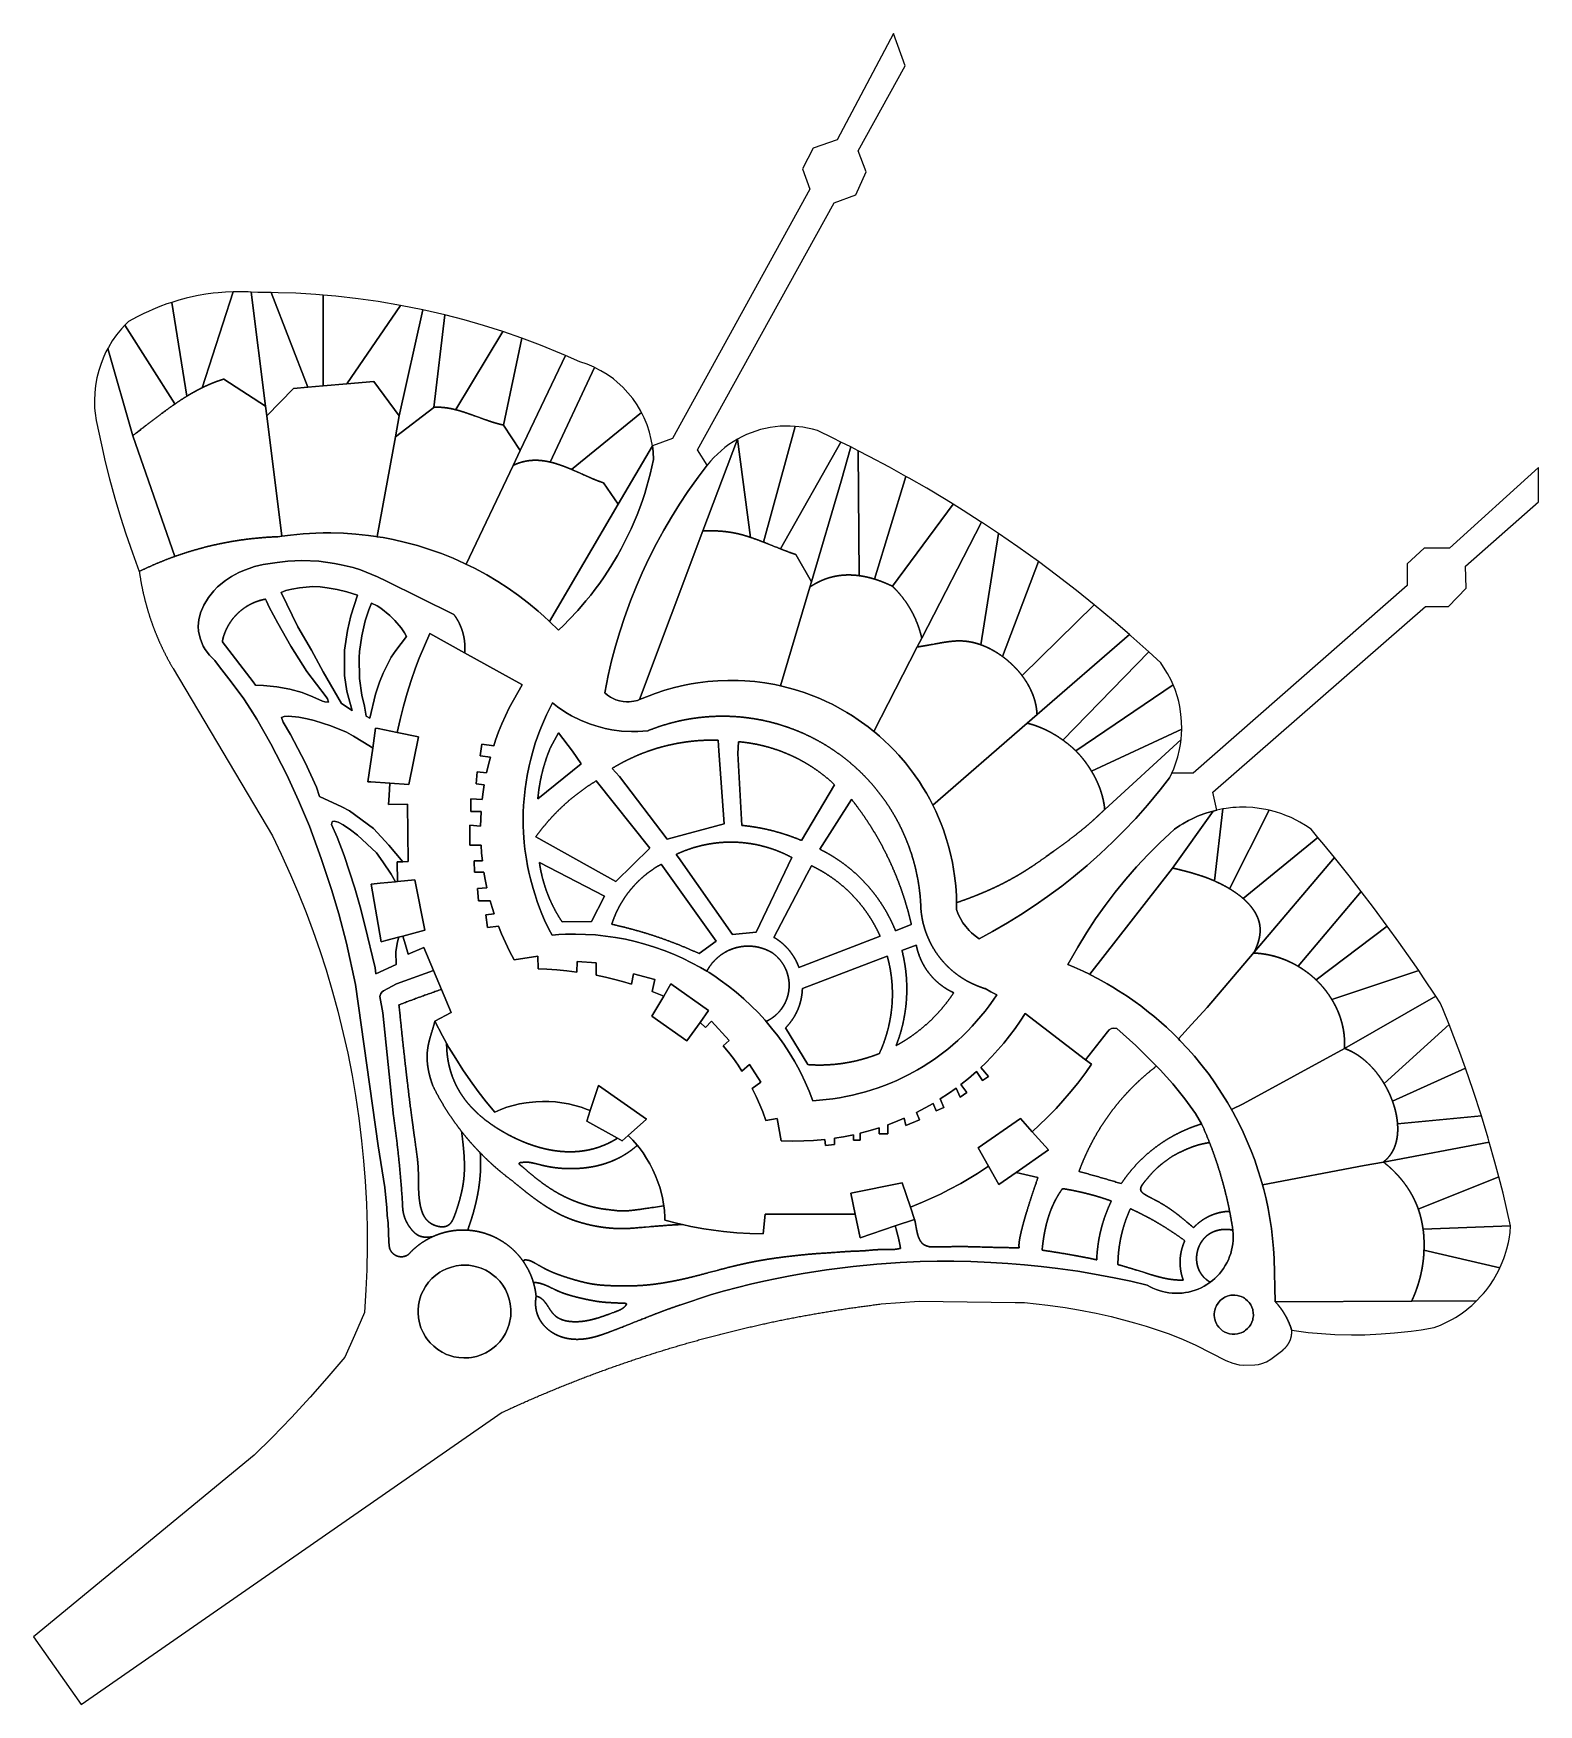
# Model space of a CAD drawing. Header units: millimetres. Extents: x 1811966 to 2218310, y 20519 to 471429.
import ezdxf

# ---------------------------------------------------------------- set-up
doc = ezdxf.new("R2010")
doc.units = ezdxf.units.MM
doc.layers.add('CLOSED_AREAS', color=7, linetype='Continuous')
doc.layers.add('REGION_HOLES', color=7, linetype='Continuous')

msp = doc.modelspace()

# ---------------------------------------------------------------- linework, layer by layer
at = {"layer": 'CLOSED_AREAS'}
for points in [[(1904754.451, 335642.764), (1904417.544, 335697.588), (1902399.639, 335978.142), (1899023.621, 336340.325), (1895636.016, 336570.262), (1892242.02, 336667.635), (1890204.713, 336662.348), (1888168.09, 336609.27), (1884778.275, 336414.719), (1881398.657, 336087.83), (1879054.19, 335767.27), (1877981.226, 335620.562), (1877790.299, 335613.859), (1877599.385, 335606.76), (1877408.487, 335599.264), (1877217.606, 335591.372), (1877026.74, 335583.084), (1876835.893, 335574.4), (1876645.064, 335565.32), (1876454.254, 335555.845), (1876263.464, 335545.973), (1876072.695, 335535.705), (1875881.948, 335525.041), (1875691.223, 335513.981), (1875500.522, 335502.526), (1875309.845, 335490.675), (1875119.193, 335478.428), (1874928.566, 335465.786), (1874737.967, 335452.748), (1874547.395, 335439.315), (1874356.851, 335425.486), (1874166.336, 335411.261), (1873975.851, 335396.642), (1873785.397, 335381.627), (1873594.975, 335366.217), (1873404.585, 335350.411), (1873214.228, 335334.211), (1873023.905, 335317.616), (1872833.617, 335300.625), (1872643.364, 335283.24), (1872453.148, 335265.46), (1872262.97, 335247.286), (1872072.829, 335228.717), (1871882.728, 335209.753), (1871692.666, 335190.394), (1871502.645, 335170.642), (1871312.665, 335150.495), (1871122.728, 335129.954), (1870932.833, 335109.018), (1870742.983, 335087.689), (1870553.177, 335065.966), (1870363.416, 335043.849), (1870173.702, 335021.338), (1869984.035, 334998.433), (1869794.416, 334975.135), (1869604.846, 334951.443), (1869415.325, 334927.359), (1869225.854, 334902.88), (1869036.435, 334878.009), (1868847.068, 334852.745), (1868657.754, 334827.087), (1868468.493, 334801.037), (1868279.287, 334774.595), (1868090.136, 334747.759), (1867901.041, 334720.531), (1867712.003, 334692.911), (1867523.023, 334664.898), (1867334.102, 334636.494), (1867145.239, 334607.697), (1866956.437, 334578.509), (1866767.696, 334548.929), (1866579.017, 334518.957), (1866390.4, 334488.593), (1866201.847, 334457.839), (1866013.358, 334426.693), (1865824.934, 334395.156), (1865636.575, 334363.228), (1865448.284, 334330.909), (1865260.06, 334298.199), (1865071.904, 334265.099), (1864883.817, 334231.609), (1864695.801, 334197.728), (1864507.855, 334163.457), (1864319.98, 334128.796), (1864132.178, 334093.746), (1863944.449, 334058.306), (1863756.794, 334022.476), (1863569.213, 333986.257), (1863381.709, 333949.648), (1863194.28, 333912.651), (1863006.929, 333875.265), (1862819.656, 333837.49), (1862632.461, 333799.326), (1862445.347, 333760.774), (1862258.312, 333721.834), (1862071.359, 333682.506), (1861884.488, 333642.79), (1861697.699, 333602.686), (1861510.995, 333562.195), (1861324.374, 333521.316), (1861137.839, 333480.05), (1860951.39, 333438.397), (1860765.028, 333396.357), (1860578.754, 333353.931), (1860392.568, 333311.118), (1860206.471, 333267.919), (1860020.464, 333224.333), (1859834.548, 333180.362), (1859648.724, 333136.005), (1859462.992, 333091.263), (1859277.353, 333046.135), (1859091.809, 333000.622), (1858906.359, 332954.724), (1858721.005, 332908.441), (1858535.748, 332861.774), (1858350.587, 332814.722), (1858165.525, 332767.286), (1857980.561, 332719.467), (1857795.698, 332671.263), (1857610.934, 332622.676), (1857426.272, 332573.706), (1857241.712, 332524.352), (1857057.255, 332474.616), (1856872.901, 332424.497), (1856688.652, 332373.995), (1856504.508, 332323.112), (1856320.47, 332271.846), (1856136.538, 332220.198), (1855952.714, 332168.169), (1855768.999, 332115.758), (1855585.393, 332062.967), (1855401.897, 332009.794), (1855218.511, 331956.241), (1855035.237, 331902.307), (1854852.076, 331847.993), (1854669.027, 331793.299), (1854486.092, 331738.225), (1854303.272, 331682.772), (1854120.568, 331626.939), (1853937.98, 331570.728), (1853755.508, 331514.137), (1853573.155, 331457.168), (1853390.92, 331399.821), (1853208.805, 331342.096), (1853026.81, 331283.992), (1852844.936, 331225.512), (1852663.183, 331166.654), (1852481.553, 331107.419), (1852300.047, 331047.807), (1852118.664, 330987.818), (1851937.407, 330927.454), (1851756.275, 330866.713), (1851575.27, 330805.597), (1851394.391, 330744.105), (1851213.641, 330682.237), (1851033.02, 330619.995), (1850852.528, 330557.378), (1850672.166, 330494.387), (1850491.936, 330431.021), (1850311.837, 330367.282), (1850131.871, 330303.169), (1849953.824, 330239.325), (1849775.908, 330175.115), (1849598.124, 330110.54), (1849420.474, 330045.599), (1849242.957, 329980.294), (1849065.575, 329914.624), (1848888.328, 329848.59), (1848711.217, 329782.192), (1848534.243, 329715.43), (1848357.407, 329648.304), (1848180.709, 329580.816), (1848004.15, 329512.964), (1847827.73, 329444.75), (1847651.452, 329376.173), (1847475.314, 329307.235), (1847299.319, 329237.935), (1847123.466, 329168.273), (1846947.757, 329098.25), (1846772.192, 329027.866), (1846596.772, 328957.122), (1846421.497, 328886.017), (1846246.369, 328814.552), (1846071.389, 328742.728), (1845896.556, 328670.544), (1845721.872, 328598.001), (1845547.338, 328525.1), (1845372.953, 328451.84), (1845198.72, 328378.222), (1845024.638, 328304.246), (1844850.708, 328229.912), (1844676.932, 328155.221), (1844503.309, 328080.174), (1844329.841, 328004.77), (1844156.528, 327929.009), (1843983.372, 327852.893), (1843810.372, 327776.421), (1843637.529, 327699.594), (1843464.845, 327622.411), (1843292.32, 327544.874), (1843119.954, 327466.983), (1842947.749, 327388.738), (1842775.705, 327310.139), (1842603.822, 327231.187), (1842432.103, 327151.882), (1842260.546, 327072.224), (1842089.154, 326992.214), (1841917.926, 326911.852), (1841746.864, 326831.138), (1841575.968, 326750.073), (1841405.239, 326668.657), (1841234.678, 326586.89), (1841064.285, 326504.773), (1840894.061, 326422.307), (1840724.007, 326339.49), (1840554.124, 326256.325), (1840577.46, 326089.84), (1840601.191, 325923.412), (1840625.318, 325757.041), (1840649.839, 325590.727), (1840674.755, 325424.472), (1840700.066, 325258.277), (1840725.771, 325092.142), (1840751.87, 324926.069), (1840778.364, 324760.058), (1840805.252, 324594.11), (1840832.534, 324428.227), (1840860.209, 324262.409), (1840888.278, 324096.657), (1840916.74, 323930.973), (1840945.596, 323765.356), (1840974.845, 323599.808), (1841004.487, 323434.331), (1841034.521, 323268.924), (1841064.948, 323103.588), (1841095.767, 322938.326), (1841126.979, 322773.137), (1841158.583, 322608.023), (1841190.579, 322442.984), (1841222.966, 322278.022), (1841255.745, 322113.137), (1841288.915, 321948.33), (1841322.477, 321783.602), (1841356.429, 321618.955), (1841390.772, 321454.389), (1841425.506, 321289.904), (1841460.63, 321125.503), (1841496.145, 320961.185), (1841532.049, 320796.953), (1841568.343, 320632.806), (1841605.027, 320468.745), (1841642.1, 320304.772), (1841679.563, 320140.888), (1841717.414, 319977.093), (1841755.654, 319813.388), (1841794.282, 319649.775), (1841833.299, 319486.253), (1841872.704, 319322.825), (1841912.497, 319159.491), (1841952.678, 318996.252), (1841993.246, 318833.108), (1842034.201, 318670.062), (1842075.543, 318507.113), (1842117.271, 318344.262), (1842159.387, 318181.512), (1842201.888, 318018.861), (1842244.776, 317856.312), (1842288.049, 317693.865), (1842331.708, 317531.522), (1842375.752, 317369.282), (1842420.181, 317207.148), (1842464.995, 317045.119), (1842510.194, 316883.198), (1842555.777, 316721.384), (1842601.743, 316559.679), (1842648.094, 316398.083), (1842694.828, 316236.598), (1842741.945, 316075.224), (1842789.446, 315913.963), (1842837.329, 315752.814), (1842885.594, 315591.78), (1842934.242, 315430.861), (1842983.271, 315270.058), (1843032.682, 315109.372), (1843082.475, 314948.803), (1843132.648, 314788.354), (1843183.203, 314628.023), (1843234.137, 314467.814), (1843285.452, 314307.725), (1843337.147, 314147.759), (1843389.222, 313987.916), (1843441.675, 313828.197), (1843494.508, 313668.603), (1843547.72, 313509.135), (1843601.31, 313349.794), (1843655.278, 313190.58), (1843709.624, 313031.495), (1843764.347, 312872.54), (1843819.448, 312713.714), (1843874.925, 312555.021), (1843930.78, 312396.459), (1843987.01, 312238.03), (1844043.616, 312079.735), (1844100.599, 311921.575), (1844157.956, 311763.551), (1844215.688, 311605.663), (1844273.795, 311447.913), (1844332.277, 311290.302), (1844391.132, 311132.829), (1844450.361, 310975.497), (1844509.963, 310818.306), (1844569.939, 310661.256), (1844630.287, 310504.35), (1844691.007, 310347.587), (1844752.1, 310190.969), (1844813.564, 310034.496), (1844875.399, 309878.17), (1844937.605, 309721.991), (1845000.182, 309565.96), (1845063.129, 309410.078), (1845126.446, 309254.346), (1845190.133, 309098.764), (1845254.188, 308943.335), (1845318.613, 308788.057), (1845383.406, 308632.934), (1845448.567, 308477.964), (1845514.096, 308323.15), (1845579.992, 308168.491), (1845646.255, 308013.99), (1845712.885, 307859.646), (1845779.881, 307705.461), (1845847.242, 307551.435), (1845914.97, 307397.57), (1845983.062, 307243.866), (1846051.519, 307090.323), (1846120.34, 306936.944), (1846189.526, 306783.729), (1846259.075, 306630.679), (1846328.987, 306477.793), (1846399.261, 306325.075), (1846469.899, 306172.523), (1846540.898, 306020.14), (1846612.258, 305867.926), (1846683.98, 305715.881), (1846756.063, 305564.008), (1846828.506, 305412.306), (1846901.308, 305260.776), (1846974.471, 305109.419), (1847047.992, 304958.237), (1847121.873, 304807.229), (1847196.111, 304656.398), (1847270.707, 304505.743), (1847345.661, 304355.266), (1847420.972, 304204.966), (1847496.64, 304054.847), (1847572.663, 303904.907), (1847649.042, 303755.148), (1847725.777, 303605.571), (1847802.867, 303456.176), (1847880.311, 303306.965), (1847958.109, 303157.938), (1848036.26, 303009.097), (1848114.765, 302860.441), (1848193.623, 302711.972), (1848272.832, 302563.691), (1848352.394, 302415.598), (1848432.307, 302267.694), (1848512.57, 302119.981), (1848593.185, 301972.458), (1848674.149, 301825.128), (1848755.462, 301677.99), (1848837.125, 301531.045), (1848919.137, 301384.295), (1849001.496, 301237.739), (1849084.204, 301091.38), (1849167.258, 300945.218), (1849250.659, 300799.253), (1849334.407, 300653.486), (1849418.5, 300507.919), (1849502.939, 300362.552), (1849587.723, 300217.385), (1849672.85, 300072.421), (1876508.229, 254892.133), (1878879.055, 249965.375), (1881414.754, 244361.428), (1883550.607, 239328.354), (1885574.22, 234249.106), (1887484.59, 229126.19), (1889280.761, 223962.124), (1890961.866, 218759.47), (1892714.54, 212863.531), (1894148.437, 207587.385), (1895621.126, 201615.354), (1896804.625, 196277.471), (1897994.059, 190242.644), (1898924.539, 184854.873), (1899828.065, 178770.671), (1900579.385, 172665.803), (1901119.064, 167224.987), (1901537.834, 161773.519), (1901864.164, 155631.261), (1902037.024, 149482.759), (1902061.734, 144015.296), (1901944.459, 137865.484), (1901711.309, 132402.942), (1901304.171, 126265.503), (1898607.408, 120140.15), (1896051.425, 114292.151), (1891219.681, 108558.705), (1886708.674, 103448.663), (1881618.853, 97943.034), (1876398.108, 92561.403), (1871540.879, 87779.24), (1811965.848, 38789.883), (1824888.84, 20519.44), (1938550.605, 99376.946), (1938883.476, 99531.986), (1939216.516, 99686.664), (1939549.723, 99840.98), (1939883.098, 99994.933), (1940216.64, 100148.524), (1940550.349, 100301.753), (1940884.225, 100454.618), (1941218.266, 100607.12), (1941552.473, 100759.26), (1941886.845, 100911.035), (1942221.382, 101062.447), (1942556.084, 101213.496), (1942890.949, 101364.18), (1943225.978, 101514.5), (1943561.17, 101664.456), (1943896.525, 101814.048), (1944232.043, 101963.274), (1944567.722, 102112.136), (1944903.563, 102260.633), (1945239.566, 102408.765), (1945575.729, 102556.531), (1945912.053, 102703.932), (1946248.536, 102850.967), (1946585.18, 102997.636), (1946921.982, 103143.939), (1947258.944, 103289.876), (1947596.064, 103435.446), (1947933.342, 103580.65), (1948270.778, 103725.487), (1948608.371, 103869.957), (1948946.12, 104014.06), (1949284.027, 104157.796), (1949622.089, 104301.164), (1949960.307, 104444.165), (1950298.68, 104586.797), (1950637.208, 104729.062), (1950975.891, 104870.959), (1951314.728, 105012.488), (1951653.718, 105153.648), (1951992.861, 105294.439), (1952332.158, 105434.862), (1952671.607, 105574.916), (1953011.208, 105714.6), (1953350.96, 105853.915), (1953690.864, 105992.861), (1954030.919, 106131.438), (1954371.124, 106269.644), (1954711.479, 106407.481), (1955051.984, 106544.947), (1955392.638, 106682.043), (1955733.441, 106818.769), (1956074.393, 106955.124), (1956415.492, 107091.109), (1956756.739, 107226.722), (1957098.134, 107361.964), (1957439.675, 107496.836), (1957781.362, 107631.335), (1958123.196, 107765.464), (1958465.175, 107899.22), (1958807.3, 108032.605), (1959149.569, 108165.618), (1959491.983, 108298.258), (1959834.54, 108430.526), (1960177.241, 108562.422), (1960520.086, 108693.945), (1960863.073, 108825.095), (1961206.203, 108955.872), (1961549.474, 109086.276), (1961892.887, 109216.307), (1962236.442, 109345.965), (1962580.137, 109475.249), (1962923.972, 109604.159), (1963267.947, 109732.695), (1963612.062, 109860.857), (1963956.316, 109988.645), (1964300.709, 110116.059), (1964645.24, 110243.098), (1964989.909, 110369.763), (1965334.715, 110496.053), (1965679.659, 110621.968), (1966024.739, 110747.507), (1966369.956, 110872.672), (1966715.308, 110997.461), (1967060.796, 111121.875), (1967406.419, 111245.913), (1967752.176, 111369.575), (1968098.068, 111492.861), (1968444.094, 111615.771), (1968790.253, 111738.305), (1969136.545, 111860.462), (1969482.969, 111982.243), (1969829.526, 112103.647), (1970176.215, 112224.675), (1970523.035, 112345.325), (1970869.986, 112465.598), (1971217.067, 112585.494), (1971564.279, 112705.013), (1971911.62, 112824.154), (1972259.091, 112942.917), (1972606.69, 113061.303), (1972954.418, 113179.31), (1973302.275, 113296.94), (1973650.258, 113414.191), (1973998.37, 113531.064), (1974346.608, 113647.558), (1974694.972, 113763.674), (1975043.462, 113879.411), (1975392.078, 113994.769), (1975740.82, 114109.747), (1976089.686, 114224.347), (1976438.676, 114338.567), (1976787.791, 114452.408), (1977137.029, 114565.869), (1977486.39, 114678.951), (1977835.873, 114791.652), (1978185.48, 114903.974), (1978535.208, 115015.915), (1978885.057, 115127.477), (1979235.028, 115238.657), (1979585.119, 115349.458), (1979935.331, 115459.877), (1980285.662, 115569.916), (1980636.113, 115679.574), (1980986.683, 115788.85), (1981337.371, 115897.746), (1981688.178, 116006.26), (1982039.102, 116114.393), (1982390.144, 116222.144), (1982741.302, 116329.514), (1983092.578, 116436.501), (1983443.969, 116543.107), (1983795.476, 116649.331), (1984147.098, 116755.172), (1984498.835, 116860.631), (1984850.687, 116965.708), (1985202.652, 117070.402), (1985554.731, 117174.713), (1985906.924, 117278.642), (1986259.229, 117382.188), (1986611.646, 117485.35), (1986964.176, 117588.129), (1987316.817, 117690.525), (1987669.569, 117792.538), (1988022.432, 117894.167), (1988375.405, 117995.412), (1988728.488, 118096.274), (1989081.68, 118196.752), (1989434.981, 118296.845), (1989788.391, 118396.555), (1990141.91, 118495.88), (1990495.535, 118594.82), (1990849.269, 118693.377), (1991203.109, 118791.548), (1991557.056, 118889.335), (1991911.109, 118986.737), (1992265.267, 119083.754), (1992619.531, 119180.386), (1992973.9, 119276.633), (1993328.373, 119372.495), (1993682.95, 119467.971), (1994037.631, 119563.061), (1994392.415, 119657.766), (1994747.301, 119752.085), (1995102.29, 119846.018), (1995457.381, 119939.566), (1995812.573, 120032.727), (1996167.867, 120125.502), (1996523.261, 120217.89), (1996878.755, 120309.893), (1997234.349, 120401.508), (1997590.043, 120492.737), (1997945.835, 120583.58), (1998301.726, 120674.035), (1998657.715, 120764.104), (1999013.802, 120853.785), (1999369.986, 120943.079), (1999726.267, 121031.986), (2000082.645, 121120.506), (2000439.118, 121208.638), (2000795.687, 121296.382), (2001152.352, 121383.739), (2001509.111, 121470.708), (2001865.964, 121557.289), (2002222.911, 121643.482), (2002579.952, 121729.287), (2002937.086, 121814.704), (2003294.312, 121899.732), (2003651.631, 121984.372), (2004009.042, 122068.624), (2004366.544, 122152.486), (2004724.136, 122235.961), (2005081.82, 122319.046), (2005439.593, 122401.742), (2005797.457, 122484.05), (2006155.409, 122565.968), (2006513.45, 122647.497), (2006871.58, 122728.637), (2007229.798, 122809.388), (2007588.103, 122889.749), (2007946.496, 122969.72), (2008304.975, 123049.302), (2008663.54, 123128.494), (2009022.192, 123207.296), (2009380.929, 123285.708), (2009739.751, 123363.73), (2010098.657, 123441.362), (2010457.648, 123518.603), (2010816.722, 123595.455), (2011175.88, 123671.916), (2011535.121, 123747.986), (2011894.444, 123823.666), (2012253.849, 123898.955), (2012613.336, 123973.854), (2012972.904, 124048.361), (2013332.553, 124122.478), (2013692.283, 124196.203), (2014052.092, 124269.538), (2014411.98, 124342.481), (2014771.948, 124415.033), (2015131.995, 124487.193), (2015492.119, 124558.962), (2015852.322, 124630.34), (2016212.602, 124701.325), (2016572.959, 124771.92), (2016933.392, 124842.122), (2017293.902, 124911.932), (2017654.487, 124981.351), (2018015.147, 125050.377), (2018375.883, 125119.011), (2018736.692, 125187.253), (2019097.576, 125255.103), (2019458.533, 125322.56), (2019819.563, 125389.625), (2020180.666, 125456.298), (2020541.842, 125522.577), (2020903.089, 125588.464), (2021264.407, 125653.959), (2021625.797, 125719.06), (2021987.257, 125783.769), (2022348.787, 125848.084), (2022710.387, 125912.007), (2023072.057, 125975.536), (2023433.795, 126038.672), (2023795.601, 126101.415), (2024157.476, 126163.764), (2024519.418, 126225.72), (2024881.427, 126287.282), (2025243.503, 126348.451), (2025605.645, 126409.226), (2025967.853, 126469.607), (2026330.127, 126529.595), (2026692.465, 126589.189), (2027054.868, 126648.388), (2027417.335, 126707.194), (2027779.866, 126765.606), (2028142.461, 126823.623), (2028505.118, 126881.246), (2028867.837, 126938.475), (2029230.619, 126995.31), (2029593.462, 127051.75), (2029956.366, 127107.795), (2030319.331, 127163.446), (2030682.356, 127218.703), (2031045.441, 127273.565), (2031408.586, 127328.031), (2031771.79, 127382.104), (2032135.052, 127435.781), (2032498.372, 127489.063), (2032861.75, 127541.95), (2033225.185, 127594.442), (2033588.677, 127646.539), (2033952.226, 127698.241), (2034315.83, 127749.548), (2034679.49, 127800.459), (2035043.206, 127850.975), (2035406.975, 127901.095), (2035770.8, 127950.82), (2036134.678, 128000.149), (2036498.609, 128049.083), (2036862.593, 128097.621), (2037226.63, 128145.763), (2037590.72, 128193.51), (2037954.86, 128240.86), (2038319.052, 128287.815), (2038683.295, 128334.374), (2039047.589, 128380.537), (2039411.932, 128426.303), (2039776.325, 128471.674), (2040140.767, 128516.648), (2040505.257, 128561.226), (2040869.796, 128605.408), (2051101.59, 129408.038), (2077040.526, 129024.366), (2079540.664, 128976.992), (2085791.01, 128328.63), (2090478.77, 127669.334), (2094144.16, 127050.746), (2098842.149, 126112.402), (2102894.886, 125186.279), (2109229.807, 123556.813), (2112354.981, 122643.617), (2118605.326, 120548.178), (2122354.496, 119049.169), (2125817.944, 117474.804), (2133918.674, 113328.564), (2135783.79, 112610.178), (2137440.941, 112210.398), (2138609.973, 112128.287), (2141731.606, 112149.472), (2142669.158, 112280.582), (2143606.71, 112547.806), (2144855.746, 113025.837), (2146058.8, 113691.911), (2149232.022, 116187.471), (2149271.12, 116216.841), (2149309.981, 116246.526), (2149348.601, 116276.523), (2149386.978, 116306.83), (2149425.11, 116337.446), (2149462.993, 116368.368), (2149500.626, 116399.594), (2149538.006, 116431.122), (2149575.131, 116462.951), (2149611.998, 116495.078), (2149648.605, 116527.502), (2149684.95, 116560.219), (2149721.029, 116593.228), (2149756.842, 116626.527), (2149792.384, 116660.113), (2149827.655, 116693.985), (2149862.652, 116728.14), (2149897.372, 116762.576), (2149931.814, 116797.29), (2149965.975, 116832.281), (2149999.852, 116867.547), (2150033.444, 116903.084), (2150066.749, 116938.891), (2150099.764, 116974.965), (2150132.487, 117011.304), (2150164.916, 117047.905), (2150197.05, 117084.767), (2150228.885, 117121.887), (2150260.419, 117159.262), (2150291.652, 117196.89), (2150322.58, 117234.768), (2150353.202, 117272.895), (2150383.515, 117311.267), (2150413.519, 117349.882), (2150443.21, 117388.738), (2150472.587, 117427.832), (2150501.648, 117467.161), (2150530.391, 117506.723), (2150558.814, 117546.516), (2150586.915, 117586.536), (2150614.693, 117626.782), (2150642.146, 117667.25), (2150669.272, 117707.938), (2150696.069, 117748.844), (2150722.535, 117789.964), (2150748.669, 117831.296), (2150774.469, 117872.838), (2150799.933, 117914.586), (2150825.06, 117956.538), (2150849.848, 117998.691), (2150874.295, 118041.042), (2150898.401, 118083.59), (2150922.162, 118126.33), (2150945.579, 118169.26), (2150968.648, 118212.378), (2150991.369, 118255.68), (2151013.741, 118299.164), (2151035.761, 118342.826), (2151057.429, 118386.665), (2151078.742, 118430.677), (2151099.701, 118474.86), (2151120.302, 118519.21), (2151140.545, 118563.724), (2151160.429, 118608.4), (2151179.952, 118653.235), (2151199.113, 118698.226), (2151217.911, 118743.37), (2151236.344, 118788.664), (2151254.412, 118834.105), (2151272.112, 118879.691), (2151289.445, 118925.417), (2151306.409, 118971.282), (2151323.002, 119017.282), (2151339.224, 119063.414), (2151355.074, 119109.675), (2151370.551, 119156.063), (2151385.653, 119202.574), (2151400.379, 119249.205), (2151414.73, 119295.953), (2151428.703, 119342.815), (2151442.297, 119389.789), (2151455.513, 119436.87), (2151468.349, 119484.057), (2151480.804, 119531.345), (2151492.878, 119578.733), (2151504.569, 119626.216), (2151515.877, 119673.792), (2151526.802, 119721.457), (2151537.341, 119769.209), (2151547.496, 119817.044), (2151557.265, 119864.96), (2151566.647, 119912.953), (2151575.642, 119961.02), (2151584.249, 120009.157), (2151592.468, 120057.363), (2151600.298, 120105.633), (2151607.739, 120153.965), (2151614.79, 120202.355), (2151621.451, 120250.801), (2151627.721, 120299.298), (2151633.6, 120347.845), (2151639.088, 120396.437), (2151644.183, 120445.072), (2151648.887, 120493.747), (2151653.198, 120542.458), (2151657.116, 120591.202), (2151660.642, 120639.976), (2151663.774, 120688.776), (2151666.512, 120737.601), (2151668.857, 120786.446), (2151670.809, 120835.308), (2151672.366, 120884.185), (2151673.529, 120933.072), (2151674.298, 120981.967), (2151674.674, 121030.867), (2151674.655, 121079.768), (2151674.241, 121128.668), (2151673.434, 121177.562), (2151672.233, 121226.449), (2151670.637, 121275.324), (2151668.648, 121324.185), (2151666.265, 121373.028), (2151663.489, 121421.85), (2151660.319, 121470.649), (2151656.755, 121519.42), (2151631.215, 121603.431), (2151605.297, 121687.326), (2151579.002, 121771.104), (2151552.331, 121854.762), (2151525.283, 121938.3), (2151497.86, 122021.715), (2151470.061, 122105.006), (2151441.889, 122188.171), (2151413.342, 122271.209), (2151384.422, 122354.117), (2151355.13, 122436.894), (2151325.465, 122519.539), (2151295.429, 122602.05), (2151265.022, 122684.424), (2151234.245, 122766.661), (2151203.098, 122848.758), (2151171.582, 122930.715), (2151139.697, 123012.529), (2151107.445, 123094.199), (2151074.826, 123175.722), (2151041.841, 123257.099), (2151008.489, 123338.326), (2150974.773, 123419.402), (2150940.692, 123500.325), (2150906.247, 123581.095), (2150871.44, 123661.709), (2150836.27, 123742.165), (2150800.739, 123822.462), (2150764.846, 123902.599), (2150728.594, 123982.573), (2150691.982, 124062.384), (2150655.011, 124142.029), (2150617.683, 124221.506), (2150579.997, 124300.815), (2150541.955, 124379.954), (2150503.557, 124458.921), (2150464.805, 124537.714), (2150425.698, 124616.332), (2150386.238, 124694.774), (2150346.426, 124773.037), (2150306.262, 124851.12), (2150265.747, 124929.022), (2150224.882, 125006.74), (2150183.667, 125084.274), (2150142.105, 125161.622), (2150100.195, 125238.782), (2150057.938, 125315.753), (2150015.335, 125392.533), (2149972.387, 125469.12), (2149929.095, 125545.513), (2149885.46, 125621.711), (2149841.483, 125697.712), (2149797.164, 125773.514), (2149752.505, 125849.116), (2149707.505, 125924.517), (2149662.168, 125999.714), (2149616.492, 126074.706), (2149570.479, 126149.493), (2149524.131, 126224.071), (2149477.447, 126298.44), (2149430.429, 126372.599), (2149383.079, 126446.545), (2149335.395, 126520.277), (2149287.381, 126593.794), (2149239.037, 126667.095), (2149190.363, 126740.177), (2149141.361, 126813.039), (2149092.031, 126885.68), (2149042.376, 126958.099), (2148992.395, 127030.293), (2148942.09, 127102.262), (2148891.461, 127174.004), (2148840.51, 127245.518), (2148789.238, 127316.801), (2148737.646, 127387.853), (2148685.735, 127458.672), (2148633.506, 127529.257), (2148580.959, 127599.606), (2148528.097, 127669.719), (2148474.92, 127739.592), (2148421.429, 127809.226), (2148367.625, 127878.618), (2148313.51, 127947.768), (2148259.084, 128016.673), (2148204.349, 128085.333), (2148149.305, 128153.746), (2148093.955, 128221.911), (2148038.298, 128289.826), (2147982.336, 128357.49), (2147926.07, 128424.901), (2147869.502, 128492.059), (2147812.632, 128558.962), (2147755.461, 128625.608), (2147697.992, 128691.996), (2147640.224, 128758.124), (2147582.159, 128823.993), (2147523.799, 128889.599), (2147465.144, 128954.943), (2147406.196, 129020.021), (2147346.955, 129084.834), (2147287.424, 129149.38), (2147227.603, 129213.657), (2146895.418, 140867.904), (2146736.218, 143579.061), (2146495.344, 146284.18), (2146173.001, 148980.811), (2145769.486, 151666.483), (2145285.175, 154338.78), (2144720.5, 156995.252), (2144120.109, 159460.397), (2143754.83, 160787.857), (2143352.19, 162251.086), (2142549.797, 164845.674), (2141669.535, 167414.89), (2140712.191, 169956.389), (2139678.653, 172467.856), (2138569.856, 174947.025), (2137386.802, 177391.629), (2135763.388, 180469.982), (2135403.493, 181098.406), (2134343.744, 182948.866), (2132921.319, 185262.387), (2130917.461, 188278.376), (2129335.893, 190486.162), (2127124.94, 193353.785), (2125392.032, 195444.91), (2123596.864, 197482.809), (2121470.148, 199743.696), (2121082.262, 200132.552), (2119826.308, 201391.649), (2117854.349, 203259.023), (2116508.813, 204470.537), (2114445.52, 206236.471), (2113040.811, 207378.843), (2110891.401, 209038.883), (2109431.073, 210109.242), (2107200.958, 211659.184), (2104925.135, 213141.181), (2103383.533, 214090.755), (2101823.143, 215009.136), (2099448.741, 216327.444), (2097168.869, 217504.762), (2097035.671, 217573.545), (2095406.55, 218363.611), (2092933.921, 219486.9), (2091267.159, 220194.108), (2092556.916, 222560.411), (2093895.058, 224899.69), (2096231.262, 228735.765), (2098697.523, 232489.551), (2101290.96, 236156.628), (2104008.508, 239732.689), (2106846.989, 243213.543), (2109803.076, 246595.098), (2112873.283, 249873.391), (2116054.009, 253044.547), (2118675.666, 255501.854), (2120011.506, 256703.319), (2121494.004, 257706.336), (2122255.965, 258175.951), (2123818.245, 259049.525), (2124617.312, 259452.778), (2126248.096, 260190.598), (2127918.037, 260834.907), (2128766.023, 261121.329), (2130484.633, 261621.578), (2131441.282, 261853.851), (2130342.043, 266683.977), (2187766.598, 316782.946), (2193955.51, 316782.946), (2198754.158, 321712.051), (2198595.527, 327709.11), (2218310.102, 345018.807), (2218310.102, 354311.385), (2194251.604, 332523.583), (2187412.265, 332523.583), (2182852.714, 328323.719), (2182852.714, 322486.623), (2125069.815, 271825.383), (2119270.349, 271825.554), (2118654.031, 270562.615), (2116154.583, 267352.507), (2114441.373, 265249.749), (2112691.252, 263177.615), (2109541.388, 259627.005), (2106283.169, 256175.533), (2103406.557, 253298.557), (2099955.495, 250039.917), (2096405.272, 246889.597), (2092759.283, 243850.629), (2089560.579, 241336.621), (2085746.071, 238512.062), (2082408.252, 236185.918), (2078437.823, 233585.11), (2074971.917, 231454.498), (2070858.671, 229086.008), (2067276.116, 227157.979), (2066196.404, 227929.031), (2065189.115, 228792.569), (2064561.758, 229416.314), (2063692.41, 230418.591), (2062915.127, 231493.825), (2062235.99, 232633.599), (2061660.321, 233828.969), (2061192.632, 235070.57), (2061191.686, 236890.654), (2061136.375, 238709.895), (2060951.598, 241433.641), (2060645.012, 244146.37), (2060373.241, 245946.05), (2060047.834, 247736.809), (2059459.827, 250402.726), (2059001.719, 252164.217), (2058491.216, 253911.24), (2057628.191, 256501.237), (2056988.769, 258205.298), (2056318.337, 259842.645), (2055558.689, 261552.345), (2054769.317, 263192.346), (2054743.64, 263241.854), (2053931.322, 264808.035), (2053045.433, 266397.977), (2052112.469, 267960.758), (2051133.228, 269494.967), (2049579.572, 271739.745), (2048488.604, 273196.621), (2047354.606, 274620.264), (2045575.16, 276690.644), (2044338.105, 278025.71), (2043061.733, 279323.238), (2041747.174, 280582.064), (2040395.6, 281801.062), (2039008.23, 282979.15), (2038831.713, 283119.077), (2037286.465, 284344.019), (2034643.811, 286257.625), (2033125.894, 287261.94), (2031578.663, 288220.469), (2029205.867, 289570.562), (2027591.431, 290410.973), (2025952.615, 291202.805), (2024290.889, 291945.33), (2022607.721, 292637.887), (2020046.058, 293581.719), (2017444.703, 294409.859), (2015690.97, 294896.848), (2014019.024, 295308.509), (2013690.192, 295379.378), (2012143.823, 295712.65), (2009454.938, 296184.68), (2006747.621, 296535.812), (2004027.281, 296765.316), (2002209.191, 296850.51), (1999479.316, 296876.417), (1996751.025, 296780.013), (1994029.785, 296561.502), (1991321.066, 296221.319), (1989524.884, 295927.264), (1987738.306, 295579.687), (1985079.874, 294958.687), (1982451.929, 294219.227), (1979859.745, 293362.798), (1978154.065, 292727.694), (1975633.006, 291680.258), (1975015.674, 291465.552), (1974064.664, 291228.37), (1973418.806, 291128.035), (1972767.399, 291074.569), (1972113.828, 291068.258), (1971136.877, 291147.197), (1970174.19, 291331.325), (1969237.067, 291618.476), (1968631.949, 291865.524), (1967761.633, 292316.307), (1966945.17, 292858.561), (1966192.118, 293485.93), (1967130.277, 298156.969), (1968060.142, 302133.436), (1969105.244, 306081.192), (1970264.681, 309996.89), (1971537.498, 313877.225), (1973164.283, 318355.194), (1974678.908, 322147.67), (1976303.165, 325894.518), (1978035.673, 329592.537), (1980191.817, 333841.036), (1982153.75, 337422.623), (1984219.003, 340945.663), (1986385.821, 344407.149), (1988652.369, 347804.164), (1991420.171, 351682.05), (1993896.127, 354929.605), (1991219.455, 359096.453), (2028168.934, 425746.462), (2033988.508, 427852.466), (2036823.457, 434120.34), (2034633.569, 439705.511), (2047281.329, 462690.825), (2044119.173, 471428.834), (2028910.582, 442754.482), (2022479.406, 440427.131), (2019621.114, 434926.356), (2021607.416, 429437.611), (1984512.328, 362136.948), (1979084.136, 360167.256), (1979277.092, 358520.648), (1979376.926, 356487.83), (1978952.483, 354496.344), (1978481.216, 352515.408), (1977592.455, 349240.305), (1976997.692, 347292.898), (1976357.2, 345360.039), (1975671.342, 343442.81), (1974940.471, 341542.283), (1974165.022, 339659.506), (1973345.415, 337795.526), (1972482.105, 335951.381), (1971575.572, 334128.096), (1970626.328, 332326.685), (1969634.886, 330548.138), (1967890.221, 327637.417), (1966032.599, 324797.444), (1964864.981, 323129.257), (1963658.378, 321489.052), (1962413.451, 319877.737), (1961130.893, 318296.215), (1958911.624, 315728.924), (1956593.238, 313250.757), (1955156.117, 311808.247), (1953685.388, 310400.006), (1951269.915, 312786.246), (1949776.503, 314172.021), (1948250.998, 315522.399), (1945639.458, 317692.315), (1942945.105, 319758.502), (1940172.052, 321717.815), (1937324.537, 323567.224), (1934406.911, 325303.936), (1931022.462, 327131.277), (1928745.267, 328249.131), (1928379.274, 328428.793), (1925278.466, 329812.164), (1922125.971, 331073.269), (1918926.584, 332210.206), (1915685.203, 333221.221), (1912406.785, 334104.775), (1909096.342, 334859.513), (1906356.909, 335382.001)], [(1863835.155, 401616.27), (1861818.139, 401454.677), (1860477.001, 401309.091), (1858472.288, 401034.108), (1856478.023, 400691.498), (1855155.454, 400425.708), (1853183.655, 399971.291), (1851228.364, 399450.443), (1849291.79, 398863.792), (1853392.775, 373548.519), (1853456.461, 373587.202), (1853520.182, 373625.808), (1853583.939, 373664.339), (1853647.732, 373702.793), (1853711.563, 373741.17), (1853775.43, 373779.468), (1853839.336, 373817.688), (1853903.28, 373855.829), (1853967.263, 373893.89), (1854031.285, 373931.871), (1854095.347, 373969.77), (1854159.45, 374007.589), (1854223.593, 374045.324), (1854287.778, 374082.978), (1854352.005, 374120.547), (1854416.274, 374158.033), (1854480.586, 374195.434), (1854544.941, 374232.749), (1854609.34, 374269.979), (1854673.784, 374307.123), (1854738.273, 374344.179), (1854802.807, 374381.148), (1854867.387, 374418.028), (1854932.014, 374454.82), (1854996.687, 374491.522), (1855061.408, 374528.133), (1855126.177, 374564.655), (1855190.994, 374601.084), (1855255.861, 374637.422), (1855320.776, 374673.668), (1855385.742, 374709.82), (1855450.758, 374745.879), (1855515.825, 374781.843), (1855580.944, 374817.712), (1855646.115, 374853.486), (1855711.338, 374889.163), (1855776.614, 374924.744), (1855841.944, 374960.227), (1855907.327, 374995.612), (1855972.766, 375030.899), (1856038.259, 375066.086), (1856103.807, 375101.174), (1856169.412, 375136.161), (1856235.073, 375171.047), (1856300.791, 375205.832), (1856366.567, 375240.514), (1856432.401, 375275.094), (1856498.293, 375309.57), (1856564.245, 375343.941), (1856630.256, 375378.209), (1856696.327, 375412.371), (1856762.458, 375446.427), (1856828.651, 375480.376), (1856894.905, 375514.219), (1856961.221, 375547.953), (1857027.6, 375581.58), (1857094.042, 375615.097), (1857160.547, 375648.505), (1857227.117, 375681.803), (1857293.751, 375714.99), (1857360.45, 375748.066), (1857427.215, 375781.03), (1857494.046, 375813.881), (1857560.944, 375846.619), (1865856.478, 401709.564)], [(1865856.478, 401709.564), (1857560.944, 375846.619), (1857648.387, 375889.2), (1857735.936, 375931.6), (1857823.594, 375973.818), (1857911.359, 376015.854), (1857999.233, 376057.707), (1858087.217, 376099.375), (1858175.312, 376140.859), (1858263.518, 376182.156), (1858351.836, 376223.267), (1858440.268, 376264.19), (1858528.813, 376304.924), (1858617.473, 376345.469), (1858706.249, 376385.824), (1858795.14, 376425.988), (1858884.149, 376465.959), (1858973.276, 376505.738), (1859062.521, 376545.324), (1859151.886, 376584.714), (1859241.371, 376623.91), (1859330.978, 376662.909), (1859420.706, 376701.711), (1859510.557, 376740.315), (1859600.531, 376778.72), (1859690.63, 376816.926), (1859780.855, 376854.931), (1859871.205, 376892.734), (1859961.682, 376930.335), (1860052.286, 376967.734), (1860143.019, 377004.928), (1860233.881, 377041.917), (1860324.874, 377078.701), (1860415.997, 377115.278), (1860507.251, 377151.648), (1860598.638, 377187.809), (1860690.159, 377223.761), (1860781.813, 377259.504), (1860873.603, 377295.035), (1860965.528, 377330.355), (1861057.589, 377365.462), (1861149.788, 377400.356), (1861242.125, 377435.035), (1861334.601, 377469.5), (1861427.217, 377503.748), (1861519.973, 377537.779), (1861612.871, 377571.593), (1861705.91, 377605.188), (1861799.093, 377638.564), (1861892.419, 377671.719), (1861985.89, 377704.653), (1862079.507, 377737.366), (1862173.27, 377769.855), (1862267.179, 377802.12), (1862361.237, 377834.161), (1862455.443, 377865.977), (1862549.799, 377897.566), (1862644.304, 377928.928), (1862738.961, 377960.062), (1862833.77, 377990.967), (1862928.732, 378021.642), (1863023.847, 378052.087), (1863119.116, 378082.3), (1863214.54, 378112.281), (1863310.121, 378142.029), (1863405.858, 378171.543), (1874653.314, 370863.913), (1870794.65, 401636.461), (1869902.804, 401690.914), (1867604.014, 401734.172)], [(1872595.664, 401526.496), (1870794.65, 401636.461), (1874653.314, 370863.913), (1874977.573, 368277.979), (1882186.025, 375625.079), (1886031.95, 375964.426), (1876166.471, 401488.468)], [(1888195.102, 400980.015), (1882774.349, 401302.312), (1878025.691, 401468.667), (1876166.471, 401488.468), (1886031.95, 375964.426), (1890165.855, 376329.182), (1890172.971, 400810.739)], [(1848012.252, 398436.444), (1846111.816, 397741.608), (1844235.965, 396982.906), (1843000.106, 396442.042), (1841776.767, 395873.459), (1839966.561, 394969.239), (1837602.48, 393669.376), (1836639.417, 392708.979), (1850181.622, 371453.345), (1850281.094, 371521.299), (1850380.578, 371589.148), (1850480.081, 371656.886), (1850579.605, 371724.508), (1850679.156, 371792.008), (1850778.738, 371859.38), (1850878.354, 371926.62), (1850978.01, 371993.722), (1851077.71, 372060.68), (1851177.457, 372127.489), (1851277.257, 372194.143), (1851377.114, 372260.638), (1851477.031, 372326.967), (1851577.013, 372393.125), (1851677.065, 372459.107), (1851777.191, 372524.906), (1851877.395, 372590.519), (1851977.682, 372655.939), (1852078.055, 372721.16), (1852178.52, 372786.178), (1852279.08, 372850.987), (1852379.74, 372915.581), (1852480.504, 372979.955), (1852581.376, 373044.104), (1852682.361, 373108.021), (1852783.463, 373171.702), (1852884.686, 373235.142), (1852986.035, 373298.334), (1853087.514, 373361.273), (1853189.128, 373423.954), (1853239.986, 373455.196), (1853290.88, 373486.371), (1853341.809, 373517.479), (1853392.775, 373548.519), (1849291.79, 398863.792)], [(1905052.523, 399067.082), (1899675.78, 399828.131), (1893605.659, 400516.951), (1890172.971, 400810.739), (1890165.855, 376329.182), (1896538.571, 376891.48), (1911075.353, 398044.219)], [(1911075.353, 398044.219), (1896538.571, 376891.48), (1903830.964, 377534.927), (1910698.964, 368211.233), (1917065.714, 396845.705)], [(1917065.714, 396845.705), (1910698.964, 368211.233), (1909676.713, 362611.605), (1920064.669, 370532.153), (1923018.468, 395472.564)], [(1835721.582, 391705.278), (1834433.841, 390123.197), (1833258.34, 388456.025), (1832200.695, 386711.714), (1832047.392, 386422.571), (1838789.297, 362869.461), (1838835.083, 362905.735), (1838968.525, 363011.241), (1839066.281, 363088.4), (1839183.749, 363181.002), (1839320.195, 363288.424), (1839474.884, 363410.044), (1839647.082, 363545.241), (1839836.055, 363693.392), (1840041.069, 363853.875), (1840261.391, 364026.069), (1840496.284, 364209.352), (1840745.017, 364403.101), (1841006.853, 364606.695), (1841142.456, 364711.99), (1841281.06, 364819.512), (1841422.573, 364929.185), (1841566.904, 365040.93), (1841713.959, 365154.67), (1841863.649, 365270.327), (1842015.88, 365387.823), (1842170.562, 365507.081), (1842327.602, 365628.022), (1842486.909, 365750.57), (1842648.391, 365874.646), (1842811.956, 366000.172), (1842977.512, 366127.072), (1843144.968, 366255.266), (1843314.231, 366384.678), (1843485.211, 366515.229), (1843657.815, 366646.842), (1843831.952, 366779.44), (1844007.529, 366912.944), (1844184.456, 367047.276), (1844362.64, 367182.359), (1844541.989, 367318.116), (1844722.412, 367454.468), (1844903.816, 367591.337), (1845086.111, 367728.647), (1845269.205, 367866.318), (1845453.005, 368004.275), (1845637.42, 368142.438), (1845822.358, 368280.73), (1846007.728, 368419.073), (1846193.437, 368557.389), (1846379.394, 368695.602), (1846565.506, 368833.632), (1846751.684, 368971.403), (1846966.131, 369130.019), (1847180.269, 369288.534), (1847394.162, 369446.87), (1847607.874, 369604.949), (1847821.469, 369762.692), (1847928.243, 369841.414), (1848035.012, 369920.022), (1848141.783, 369998.507), (1848248.565, 370076.86), (1848355.366, 370155.07), (1848462.194, 370233.128), (1848569.057, 370311.023), (1848675.962, 370388.747), (1848782.918, 370466.288), (1848889.934, 370543.639), (1848997.016, 370620.788), (1849104.173, 370697.726), (1849211.412, 370774.443), (1849318.743, 370850.929), (1849426.173, 370927.176), (1849533.709, 371003.171), (1849641.361, 371078.907), (1849749.135, 371154.374), (1849803.071, 371192.002), (1849857.041, 371229.56), (1849911.045, 371267.045), (1849965.085, 371304.457), (1850019.162, 371341.794), (1850073.276, 371379.055), (1850127.429, 371416.239), (1850181.622, 371453.345), (1836639.417, 392708.979)], [(1933492.506, 392603.984), (1928274.131, 394106.34), (1923018.468, 395472.564), (1920064.669, 370532.153), (1920129.175, 370536.68), (1920193.661, 370540.911), (1920258.128, 370544.847), (1920322.574, 370548.488), (1920387.001, 370551.837), (1920451.409, 370554.896), (1920515.797, 370557.665), (1920580.166, 370560.147), (1920644.517, 370562.343), (1920708.848, 370564.255), (1920773.161, 370565.883), (1920837.456, 370567.231), (1920901.733, 370568.299), (1920965.991, 370569.09), (1921030.232, 370569.603), (1921094.456, 370569.842), (1921158.661, 370569.808), (1921222.85, 370569.503), (1921287.021, 370568.927), (1921351.176, 370568.083), (1921415.314, 370566.972), (1921479.435, 370565.595), (1921543.54, 370563.956), (1921607.629, 370562.054), (1921671.702, 370559.891), (1921735.759, 370557.47), (1921799.8, 370554.792), (1921863.826, 370551.857), (1921927.837, 370548.669), (1921991.832, 370545.228), (1922055.813, 370541.537), (1922119.779, 370537.596), (1922183.73, 370533.407), (1922247.667, 370528.972), (1922311.59, 370524.293), (1922375.499, 370519.371), (1922439.394, 370514.207), (1922503.276, 370508.804), (1922567.144, 370503.162), (1922630.998, 370497.284), (1922694.84, 370491.171), (1922758.668, 370484.824), (1922822.484, 370478.246), (1922886.288, 370471.437), (1922950.079, 370464.4), (1923013.857, 370457.136), (1923077.624, 370449.646), (1923141.379, 370441.933), (1923205.122, 370433.997), (1923268.854, 370425.84), (1923332.575, 370417.465), (1923396.284, 370408.872), (1923459.982, 370400.063), (1923523.67, 370391.04), (1923587.347, 370381.804), (1923651.014, 370372.357), (1923714.67, 370362.701), (1923778.317, 370352.836), (1923841.954, 370342.765), (1923905.581, 370332.49), (1923969.198, 370322.011), (1924032.806, 370311.331), (1924096.405, 370300.451), (1924159.995, 370289.372), (1924215.924, 370279.464), (1924271.845, 370269.406), (1924327.761, 370259.197), (1924383.669, 370248.838), (1924439.572, 370238.333), (1924495.468, 370227.68), (1924551.358, 370216.881), (1924607.243, 370205.938), (1924663.121, 370194.851), (1924718.994, 370183.622), (1924774.862, 370172.251), (1924830.723, 370160.74), (1924886.58, 370149.089), (1924942.431, 370137.301), (1924998.278, 370125.375), (1925054.119, 370113.313), (1925109.956, 370101.117), (1925165.788, 370088.786), (1925221.615, 370076.323), (1925277.438, 370063.728), (1925333.256, 370051.003), (1925389.071, 370038.148), (1925444.881, 370025.164), (1925500.687, 370012.053), (1925556.49, 369998.816), (1925612.289, 369985.454), (1925668.084, 369971.968), (1925723.876, 369958.359), (1925779.664, 369944.627), (1925835.449, 369930.775), (1925891.231, 369916.803), (1925947.01, 369902.713), (1925964.625, 369972.151), (1938670.072, 390966.524)], [(1938670.072, 390966.524), (1925964.625, 369972.151), (1925947.01, 369902.713), (1926003.479, 369888.327), (1926059.945, 369873.823), (1926116.408, 369859.2), (1926172.869, 369844.46), (1926229.327, 369829.604), (1926285.783, 369814.632), (1926342.237, 369799.548), (1926398.689, 369784.35), (1926455.139, 369769.041), (1926511.587, 369753.621), (1926568.034, 369738.093), (1926624.479, 369722.456), (1926680.922, 369706.712), (1926737.365, 369690.862), (1926793.806, 369674.907), (1926850.246, 369658.849), (1926906.686, 369642.688), (1926963.124, 369626.426), (1927019.562, 369610.063), (1927076, 369593.601), (1927132.437, 369577.041), (1927188.874, 369560.384), (1927245.31, 369543.632), (1927301.747, 369526.785), (1927358.184, 369509.844), (1927414.621, 369492.81), (1927471.059, 369475.686), (1927527.497, 369458.471), (1927583.936, 369441.167), (1927640.375, 369423.776), (1927696.816, 369406.297), (1927753.257, 369388.733), (1927809.7, 369371.084), (1927866.144, 369353.352), (1927922.589, 369335.537), (1927979.036, 369317.642), (1928035.484, 369299.666), (1928091.935, 369281.611), (1928204.841, 369245.269), (1928317.757, 369208.626), (1928430.682, 369171.688), (1928543.618, 369134.467), (1928656.566, 369096.97), (1928769.526, 369059.207), (1928882.5, 369021.186), (1928995.49, 368982.918), (1929108.495, 368944.41), (1929221.517, 368905.671), (1929334.556, 368866.712), (1929447.615, 368827.54), (1929560.694, 368788.164), (1929703.312, 368738.238), (1929845.965, 368688.02), (1929988.655, 368637.53), (1930131.385, 368586.785), (1930274.157, 368535.802), (1930416.972, 368484.601), (1930559.832, 368433.199), (1930702.741, 368381.615), (1930845.699, 368329.865), (1930988.709, 368277.969), (1931131.772, 368225.944), (1931274.892, 368173.809), (1931561.307, 368069.278), (1931847.97, 367964.521), (1932134.897, 367859.682), (1932422.105, 367754.905), (1932565.819, 367702.585), (1932709.61, 367650.335), (1932853.479, 367598.172), (1932997.429, 367546.115), (1933141.461, 367494.182), (1933285.577, 367442.391), (1933429.78, 367390.759), (1933574.072, 367339.305), (1933718.454, 367288.048), (1933862.929, 367237.004), (1934007.499, 367186.192), (1934152.165, 367135.63), (1934296.93, 367085.336), (1934369.351, 367060.295), (1934441.796, 367035.328), (1934514.268, 367010.437), (1934586.765, 366985.624), (1934659.289, 366960.892), (1934731.84, 366936.242), (1934804.417, 366911.678), (1934877.021, 366887.2), (1934949.652, 366862.813), (1935022.311, 366838.517), (1935094.997, 366814.315), (1935167.712, 366790.21), (1935240.455, 366766.203), (1935313.226, 366742.297), (1935386.027, 366718.494), (1935458.856, 366694.796), (1935531.715, 366671.206), (1935604.603, 366647.725), (1935677.521, 366624.357), (1935750.469, 366601.103), (1935823.447, 366577.966), (1935896.456, 366554.947), (1935969.496, 366532.05), (1936042.567, 366509.276), (1936115.669, 366486.627), (1936188.803, 366464.107), (1936261.969, 366441.716), (1936335.167, 366419.458), (1936408.397, 366397.335), (1936481.66, 366375.348), (1936554.956, 366353.501), (1936628.285, 366331.795), (1936701.648, 366310.232), (1936775.044, 366288.816), (1936848.474, 366267.547), (1936921.938, 366246.429), (1936995.436, 366225.464), (1937068.969, 366204.653), (1937142.538, 366184), (1937216.141, 366163.506), (1937289.78, 366143.174), (1937363.454, 366123.005), (1937437.165, 366103.003), (1937510.911, 366083.17), (1937584.695, 366063.507), (1937658.514, 366044.016), (1937732.371, 366024.702), (1937806.265, 366005.564), (1937880.197, 365986.606), (1937954.166, 365967.831), (1938028.174, 365949.239), (1938102.219, 365930.834), (1938176.304, 365912.617), (1938250.427, 365894.592), (1938324.588, 365876.76), (1938398.79, 365859.123), (1938473.03, 365841.684), (1938547.311, 365824.445), (1938621.632, 365807.408), (1938695.993, 365790.576), (1938770.394, 365773.95), (1938844.836, 365757.534), (1943803.333, 389195.053)], [(1954548.629, 384991.327), (1948888.824, 387290.777), (1943803.333, 389195.053), (1938844.836, 365757.534), (1943387.935, 358881.224), (1955576.896, 384540.095)], [(1831563.586, 385510.078), (1830982.449, 384280.382), (1830218.381, 382388.969), (1829586.66, 380449.331), (1829090.284, 378470.731), (1828731.633, 376462.6), (1828512.417, 374434.499), (1828433.671, 372396.098), (1828495.784, 370357.128), (1828615.326, 369002.307), (1828911.204, 366983.958), (1830314.637, 360381.677), (1831374.082, 355792.459), (1832523.585, 351224.967), (1833947.001, 346033.843), (1835486.735, 340876.02), (1836928.812, 336392.298), (1838684.505, 331303.936), (1840554.124, 326256.325), (1840724.007, 326339.49), (1840894.061, 326422.307), (1841064.285, 326504.773), (1841234.678, 326586.89), (1841405.239, 326668.657), (1841575.968, 326750.073), (1841746.864, 326831.138), (1841917.926, 326911.852), (1842089.154, 326992.214), (1842260.546, 327072.224), (1842432.103, 327151.882), (1842603.822, 327231.187), (1842775.705, 327310.139), (1842947.749, 327388.738), (1843119.954, 327466.983), (1843292.32, 327544.874), (1843464.845, 327622.411), (1843637.529, 327699.594), (1843810.372, 327776.421), (1843983.372, 327852.893), (1844156.528, 327929.009), (1844329.841, 328004.77), (1844503.309, 328080.174), (1844676.932, 328155.221), (1844850.708, 328229.912), (1845024.638, 328304.246), (1845198.72, 328378.222), (1845372.953, 328451.84), (1845547.338, 328525.1), (1845721.872, 328598.001), (1845896.556, 328670.544), (1846071.389, 328742.728), (1846246.369, 328814.552), (1846421.497, 328886.017), (1846596.772, 328957.122), (1846772.192, 329027.866), (1846947.757, 329098.25), (1847123.466, 329168.273), (1847299.319, 329237.935), (1847475.314, 329307.235), (1847651.452, 329376.173), (1847827.73, 329444.75), (1848004.15, 329512.964), (1848180.709, 329580.816), (1848357.407, 329648.304), (1848534.243, 329715.43), (1848711.217, 329782.192), (1848888.328, 329848.59), (1849065.575, 329914.624), (1849242.957, 329980.294), (1849420.474, 330045.599), (1849598.124, 330110.54), (1849775.908, 330175.115), (1849953.824, 330239.325), (1850131.871, 330303.169), (1838789.297, 362869.461), (1832047.392, 386422.571)], [(1955576.896, 384540.095), (1943387.935, 358881.224), (1941484.459, 354874.234), (1941524.94, 354893.787), (1941565.41, 354913.185), (1941605.867, 354932.427), (1941646.313, 354951.515), (1941686.747, 354970.448), (1941727.169, 354989.227), (1941767.58, 355007.852), (1941807.978, 355026.324), (1941848.365, 355044.642), (1941888.74, 355062.808), (1941929.103, 355080.822), (1941969.454, 355098.683), (1942009.793, 355116.393), (1942050.121, 355133.951), (1942090.437, 355151.359), (1942130.741, 355168.616), (1942171.034, 355185.722), (1942211.314, 355202.678), (1942251.583, 355219.485), (1942291.841, 355236.143), (1942332.086, 355252.652), (1942372.32, 355269.012), (1942412.542, 355285.224), (1942452.752, 355301.288), (1942492.951, 355317.204), (1942533.138, 355332.974), (1942573.313, 355348.596), (1942613.476, 355364.073), (1942653.628, 355379.403), (1942693.768, 355394.587), (1942733.897, 355409.626), (1942774.014, 355424.52), (1942814.119, 355439.269), (1942854.213, 355453.874), (1942894.295, 355468.334), (1942934.365, 355482.652), (1942974.424, 355496.825), (1943014.471, 355510.856), (1943054.506, 355524.744), (1943094.53, 355538.49), (1943134.543, 355552.095), (1943174.543, 355565.557), (1943214.532, 355578.878), (1943254.51, 355592.059), (1943294.476, 355605.099), (1943334.431, 355617.999), (1943374.373, 355630.759), (1943414.305, 355643.379), (1943454.225, 355655.861), (1943494.133, 355668.203), (1943534.03, 355680.408), (1943573.915, 355692.474), (1943613.789, 355704.402), (1943653.651, 355716.193), (1943693.502, 355727.847), (1943733.341, 355739.365), (1943773.169, 355750.746), (1943812.985, 355761.991), (1943852.79, 355773.101), (1943892.584, 355784.075), (1943932.365, 355794.915), (1943972.136, 355805.619), (1944011.895, 355816.19), (1944051.643, 355826.627), (1944091.379, 355836.93), (1944131.104, 355847.1), (1944170.817, 355857.138), (1944210.519, 355867.042), (1944250.21, 355876.815), (1944289.889, 355886.456), (1944329.557, 355895.966), (1944369.213, 355905.344), (1944408.858, 355914.592), (1944448.492, 355923.709), (1944488.114, 355932.697), (1944527.725, 355941.555), (1944567.325, 355950.283), (1944606.913, 355958.883), (1944646.49, 355967.353), (1944686.056, 355975.696), (1944725.61, 355983.911), (1944765.153, 355991.998), (1944804.685, 355999.958), (1944844.206, 356007.791), (1944883.715, 356015.497), (1944923.213, 356023.078), (1944962.699, 356030.532), (1945002.175, 356037.861), (1945041.639, 356045.065), (1945081.092, 356052.144), (1945120.533, 356059.099), (1945159.964, 356065.93), (1945199.383, 356072.637), (1945238.791, 356079.221), (1945278.188, 356085.681), (1945317.573, 356092.019), (1945356.947, 356098.235), (1945396.311, 356104.329), (1945435.662, 356110.301), (1945475.003, 356116.152), (1945514.333, 356121.882), (1945553.651, 356127.491), (1945592.958, 356132.98), (1945632.255, 356138.349), (1945671.54, 356143.599), (1945710.813, 356148.73), (1945750.076, 356153.741), (1945789.328, 356158.635), (1945828.568, 356163.41), (1945867.797, 356168.067), (1945907.016, 356172.607), (1945946.223, 356177.03), (1945985.419, 356181.336), (1946024.604, 356185.526), (1946063.778, 356189.6), (1946102.94, 356193.558), (1946142.092, 356197.401), (1946181.233, 356201.129), (1946220.362, 356204.742), (1946259.481, 356208.241), (1946298.589, 356211.626), (1946337.685, 356214.898), (1946376.771, 356218.056), (1946415.845, 356221.101), (1946454.909, 356224.034), (1946493.961, 356226.855), (1946533.003, 356229.564), (1946572.033, 356232.161), (1946611.053, 356234.647), (1946650.061, 356237.023), (1946689.059, 356239.288), (1946728.046, 356241.443), (1946767.021, 356243.488), (1946805.986, 356245.424), (1946844.94, 356247.251), (1946883.883, 356248.97), (1946922.815, 356250.58), (1946961.736, 356252.082), (1947000.646, 356253.476), (1947039.545, 356254.763), (1947078.433, 356255.943), (1947117.311, 356257.017), (1947156.177, 356257.984), (1947195.033, 356258.846), (1947233.878, 356259.602), (1947272.712, 356260.252), (1947311.535, 356260.798), (1947350.347, 356261.24), (1947389.149, 356261.577), (1947427.939, 356261.811), (1947466.719, 356261.941), (1947505.488, 356261.968), (1947544.246, 356261.893), (1947582.993, 356261.715), (1947621.73, 356261.435), (1947660.456, 356261.053), (1947699.171, 356260.57), (1947737.875, 356259.986), (1947776.568, 356259.301), (1947815.251, 356258.517), (1947853.923, 356257.632), (1947892.584, 356256.647), (1947931.234, 356255.564), (1947969.874, 356254.381), (1948008.503, 356253.1), (1948047.121, 356251.721), (1948085.729, 356250.244), (1948124.326, 356248.67), (1948162.912, 356246.998), (1948201.487, 356245.23), (1948240.052, 356243.365), (1948278.606, 356241.404), (1948317.149, 356239.348), (1948355.682, 356237.196), (1948394.204, 356234.949), (1948432.715, 356232.607), (1948471.216, 356230.171), (1948509.706, 356227.641), (1948548.186, 356225.017), (1948586.654, 356222.3), (1948625.113, 356219.491), (1948663.56, 356216.588), (1948701.997, 356213.594), (1948740.424, 356210.507), (1948778.84, 356207.329), (1948817.245, 356204.06), (1948855.639, 356200.7), (1948894.024, 356197.249), (1948932.397, 356193.709), (1948970.76, 356190.078), (1949009.113, 356186.359), (1949047.454, 356182.55), (1949085.786, 356178.652), (1949124.107, 356174.666), (1949162.417, 356170.592), (1949200.717, 356166.43), (1949239.006, 356162.181), (1949277.285, 356157.845), (1949315.553, 356153.423), (1949353.811, 356148.914), (1949392.058, 356144.319), (1949430.295, 356139.638), (1949468.522, 356134.873), (1949506.738, 356130.022), (1949544.943, 356125.087), (1949583.138, 356120.068), (1949621.323, 356114.965), (1949659.497, 356109.778), (1949697.661, 356104.508), (1949735.814, 356099.156), (1949773.957, 356093.721), (1949812.09, 356088.204), (1949850.212, 356082.605), (1949888.324, 356076.925), (1949926.425, 356071.164), (1949964.516, 356065.322), (1950002.597, 356059.4), (1950040.667, 356053.398), (1950078.727, 356047.316), (1950116.777, 356041.155), (1950154.816, 356034.915), (1950192.845, 356028.596), (1950230.863, 356022.199), (1950268.872, 356015.725), (1950306.87, 356009.173), (1950344.857, 356002.543), (1950382.835, 355995.837), (1950420.802, 355989.054), (1950458.759, 355982.195), (1950496.705, 355975.261), (1950534.641, 355968.251), (1950572.567, 355961.165), (1950610.483, 355954.006), (1950648.389, 355946.771), (1950724.169, 355932.081), (1950799.908, 355917.097), (1950875.607, 355901.823), (1950951.264, 355886.261), (1951026.881, 355870.414), (1951102.458, 355854.285), (1951177.993, 355837.877), (1951253.488, 355821.192), (1951328.943, 355804.233), (1951404.357, 355787.004), (1951479.731, 355769.506), (1963415.115, 381314.16), (1963322.729, 381361.503), (1961448.462, 382154.885), (1959521.242, 382809.208)], [(1975970.888, 369486.471), (1974930.446, 371235.704), (1973764.97, 372904.232), (1972480.704, 374483.145), (1971084.516, 375964.014), (1969583.859, 377338.92), (1968529.324, 378193.001), (1966872.645, 379375.258), (1965134.018, 380433.302), (1963415.115, 381314.16), (1951479.731, 355769.506), (1951525.113, 355758.84), (1951570.487, 355748.082), (1951615.853, 355737.232), (1951661.21, 355726.29), (1951706.559, 355715.258), (1951751.899, 355704.134), (1951797.232, 355692.92), (1951842.556, 355681.616), (1951887.871, 355670.223), (1951933.179, 355658.74), (1951978.478, 355647.169), (1952023.769, 355635.509), (1952069.052, 355623.762), (1952114.327, 355611.927), (1952159.593, 355600.005), (1952204.852, 355587.997), (1952250.102, 355575.902), (1952295.344, 355563.721), (1952340.578, 355551.455), (1952385.804, 355539.104), (1952431.022, 355526.668), (1952476.232, 355514.149), (1952521.434, 355501.545), (1952566.628, 355488.858), (1952611.814, 355476.088), (1952656.992, 355463.236), (1952702.162, 355450.302), (1952747.324, 355437.285), (1952792.478, 355424.188), (1952837.625, 355411.01), (1952882.763, 355397.751), (1952927.894, 355384.412), (1952973.017, 355370.993), (1953018.132, 355357.495), (1953063.239, 355343.919), (1953108.339, 355330.264), (1953153.43, 355316.531), (1953198.514, 355302.72), (1953243.59, 355288.833), (1953288.659, 355274.868), (1953378.773, 355246.71), (1953468.856, 355218.25), (1953558.909, 355189.492), (1953648.932, 355160.438), (1953738.924, 355131.091), (1953828.887, 355101.456), (1953918.819, 355071.535), (1954008.722, 355041.331), (1954098.596, 355010.849), (1954188.439, 354980.091), (1954278.254, 354949.06), (1954368.039, 354917.76), (1954457.796, 354886.194), (1954547.523, 354854.366), (1954637.222, 354822.278), (1954726.892, 354789.934), (1954816.534, 354757.338), (1954906.148, 354724.492), (1954995.733, 354691.4), (1955085.29, 354658.065), (1955174.82, 354624.491), (1955264.322, 354590.68), (1955353.796, 354556.636), (1955443.243, 354522.363), (1955532.662, 354487.863), (1955622.055, 354453.141), (1955711.42, 354418.198), (1955800.759, 354383.039), (1955890.071, 354347.667), (1955979.356, 354312.084), (1956068.615, 354276.296), (1956157.848, 354240.304), (1956247.054, 354204.111), (1956336.235, 354167.722), (1956425.39, 354131.14), (1956514.519, 354094.367), (1956603.623, 354057.408), (1956692.701, 354020.265), (1956781.754, 353982.942), (1956870.782, 353945.442), (1956959.784, 353907.768), (1957048.762, 353869.923), (1957137.716, 353831.912), (1957226.645, 353793.737), (1976140.779, 369146.536)], [(1879054.19, 335767.27), (1874977.573, 368277.979), (1874653.314, 370863.913), (1863405.858, 378171.543), (1863310.121, 378142.029), (1863214.54, 378112.281), (1863119.116, 378082.3), (1863023.847, 378052.087), (1862928.732, 378021.642), (1862833.77, 377990.967), (1862738.961, 377960.062), (1862644.304, 377928.928), (1862549.799, 377897.566), (1862455.443, 377865.977), (1862361.237, 377834.161), (1862267.179, 377802.12), (1862173.27, 377769.855), (1862079.507, 377737.366), (1861985.89, 377704.653), (1861892.419, 377671.719), (1861799.093, 377638.564), (1861705.91, 377605.188), (1861612.871, 377571.593), (1861519.973, 377537.779), (1861427.217, 377503.748), (1861334.601, 377469.5), (1861242.125, 377435.035), (1861149.788, 377400.356), (1861057.589, 377365.462), (1860965.528, 377330.355), (1860873.603, 377295.035), (1860781.813, 377259.504), (1860690.159, 377223.761), (1860598.638, 377187.809), (1860507.251, 377151.648), (1860415.997, 377115.278), (1860324.874, 377078.701), (1860233.881, 377041.917), (1860143.019, 377004.928), (1860052.286, 376967.734), (1859961.682, 376930.335), (1859871.205, 376892.734), (1859780.855, 376854.931), (1859690.63, 376816.926), (1859600.531, 376778.72), (1859510.557, 376740.315), (1859420.706, 376701.711), (1859330.978, 376662.909), (1859241.371, 376623.91), (1859151.886, 376584.714), (1859062.521, 376545.324), (1858973.276, 376505.738), (1858884.149, 376465.959), (1858795.14, 376425.988), (1858706.249, 376385.824), (1858617.473, 376345.469), (1858528.813, 376304.924), (1858440.268, 376264.19), (1858351.836, 376223.267), (1858263.518, 376182.156), (1858175.312, 376140.859), (1858087.217, 376099.375), (1857999.233, 376057.707), (1857911.359, 376015.854), (1857823.594, 375973.818), (1857735.936, 375931.6), (1857648.387, 375889.2), (1857560.944, 375846.619), (1857494.046, 375813.881), (1857427.215, 375781.03), (1857360.45, 375748.066), (1857293.751, 375714.99), (1857227.117, 375681.803), (1857160.547, 375648.505), (1857094.042, 375615.097), (1857027.6, 375581.58), (1856961.221, 375547.953), (1856894.905, 375514.219), (1856828.651, 375480.376), (1856762.458, 375446.427), (1856696.327, 375412.371), (1856630.256, 375378.209), (1856564.245, 375343.941), (1856498.293, 375309.57), (1856432.401, 375275.094), (1856366.567, 375240.514), (1856300.791, 375205.832), (1856235.073, 375171.047), (1856169.412, 375136.161), (1856103.807, 375101.174), (1856038.259, 375066.086), (1855972.766, 375030.899), (1855907.327, 374995.612), (1855841.944, 374960.227), (1855776.614, 374924.744), (1855711.338, 374889.163), (1855646.115, 374853.486), (1855580.944, 374817.712), (1855515.825, 374781.843), (1855450.758, 374745.879), (1855385.742, 374709.82), (1855320.776, 374673.668), (1855255.861, 374637.422), (1855190.994, 374601.084), (1855126.177, 374564.655), (1855061.408, 374528.133), (1854996.687, 374491.522), (1854932.014, 374454.82), (1854867.387, 374418.028), (1854802.807, 374381.148), (1854738.273, 374344.179), (1854673.784, 374307.123), (1854609.34, 374269.979), (1854544.941, 374232.749), (1854480.586, 374195.434), (1854416.274, 374158.033), (1854352.005, 374120.547), (1854287.778, 374082.978), (1854223.593, 374045.324), (1854159.45, 374007.589), (1854095.347, 373969.77), (1854031.285, 373931.871), (1853967.263, 373893.89), (1853903.28, 373855.829), (1853839.336, 373817.688), (1853775.43, 373779.468), (1853711.563, 373741.17), (1853647.732, 373702.793), (1853583.939, 373664.339), (1853520.182, 373625.808), (1853456.461, 373587.202), (1853392.775, 373548.519), (1853341.809, 373517.479), (1853290.88, 373486.371), (1853239.986, 373455.196), (1853189.128, 373423.954), (1853087.514, 373361.273), (1852986.035, 373298.334), (1852884.686, 373235.142), (1852783.463, 373171.702), (1852682.361, 373108.021), (1852581.376, 373044.104), (1852480.504, 372979.955), (1852379.74, 372915.581), (1852279.08, 372850.987), (1852178.52, 372786.178), (1852078.055, 372721.16), (1851977.682, 372655.939), (1851877.395, 372590.519), (1851777.191, 372524.906), (1851677.065, 372459.107), (1851577.013, 372393.125), (1851477.031, 372326.967), (1851377.114, 372260.638), (1851277.257, 372194.143), (1851177.457, 372127.489), (1851077.71, 372060.68), (1850978.01, 371993.722), (1850878.354, 371926.62), (1850778.738, 371859.38), (1850679.156, 371792.008), (1850579.605, 371724.508), (1850480.081, 371656.886), (1850380.578, 371589.148), (1850281.094, 371521.299), (1850181.622, 371453.345), (1850127.429, 371416.239), (1850073.276, 371379.055), (1850019.162, 371341.794), (1849965.085, 371304.457), (1849911.045, 371267.045), (1849857.041, 371229.56), (1849803.071, 371192.002), (1849749.135, 371154.374), (1849641.361, 371078.907), (1849533.709, 371003.171), (1849426.173, 370927.176), (1849318.743, 370850.929), (1849211.412, 370774.443), (1849104.173, 370697.726), (1848997.016, 370620.788), (1848889.934, 370543.639), (1848782.918, 370466.288), (1848675.962, 370388.747), (1848569.057, 370311.023), (1848462.194, 370233.128), (1848355.366, 370155.07), (1848248.565, 370076.86), (1848141.783, 369998.507), (1848035.012, 369920.022), (1847928.243, 369841.414), (1847821.469, 369762.692), (1847607.874, 369604.949), (1847394.162, 369446.87), (1847180.269, 369288.534), (1846966.131, 369130.019), (1846751.684, 368971.403), (1846565.506, 368833.632), (1846379.394, 368695.602), (1846193.437, 368557.389), (1846007.728, 368419.073), (1845822.358, 368280.73), (1845637.42, 368142.438), (1845453.005, 368004.275), (1845269.205, 367866.318), (1845086.111, 367728.647), (1844903.816, 367591.337), (1844722.412, 367454.468), (1844541.989, 367318.116), (1844362.64, 367182.359), (1844184.456, 367047.276), (1844007.529, 366912.944), (1843831.952, 366779.44), (1843657.815, 366646.842), (1843485.211, 366515.229), (1843314.231, 366384.678), (1843144.968, 366255.266), (1842977.512, 366127.072), (1842811.956, 366000.172), (1842648.391, 365874.646), (1842486.909, 365750.57), (1842327.602, 365628.022), (1842170.562, 365507.081), (1842015.88, 365387.823), (1841863.649, 365270.327), (1841713.959, 365154.67), (1841566.904, 365040.93), (1841422.573, 364929.185), (1841281.06, 364819.512), (1841142.456, 364711.99), (1841006.853, 364606.695), (1840745.017, 364403.101), (1840496.284, 364209.352), (1840261.391, 364026.069), (1840041.069, 363853.875), (1839836.055, 363693.392), (1839647.082, 363545.241), (1839474.884, 363410.044), (1839320.195, 363288.424), (1839183.749, 363181.002), (1839066.281, 363088.4), (1838968.525, 363011.241), (1838835.083, 362905.735), (1838789.297, 362869.461), (1850131.871, 330303.169), (1850311.837, 330367.282), (1850491.936, 330431.021), (1850672.166, 330494.387), (1850852.528, 330557.378), (1851033.02, 330619.995), (1851213.641, 330682.237), (1851394.391, 330744.105), (1851575.27, 330805.597), (1851756.275, 330866.713), (1851937.407, 330927.454), (1852118.664, 330987.818), (1852300.047, 331047.807), (1852481.553, 331107.419), (1852663.183, 331166.654), (1852844.936, 331225.512), (1853026.81, 331283.992), (1853208.805, 331342.096), (1853390.92, 331399.821), (1853573.155, 331457.168), (1853755.508, 331514.137), (1853937.98, 331570.728), (1854120.568, 331626.939), (1854303.272, 331682.772), (1854486.092, 331738.225), (1854669.027, 331793.299), (1854852.076, 331847.993), (1855035.237, 331902.307), (1855218.511, 331956.241), (1855401.897, 332009.794), (1855585.393, 332062.967), (1855768.999, 332115.758), (1855952.714, 332168.169), (1856136.538, 332220.198), (1856320.47, 332271.846), (1856504.508, 332323.112), (1856688.652, 332373.995), (1856872.901, 332424.497), (1857057.255, 332474.616), (1857241.712, 332524.352), (1857426.272, 332573.706), (1857610.934, 332622.676), (1857795.698, 332671.263), (1857980.561, 332719.467), (1858165.525, 332767.286), (1858350.587, 332814.722), (1858535.748, 332861.774), (1858721.005, 332908.441), (1858906.359, 332954.724), (1859091.809, 333000.622), (1859277.353, 333046.135), (1859462.992, 333091.263), (1859648.724, 333136.005), (1859834.548, 333180.362), (1860020.464, 333224.333), (1860206.471, 333267.919), (1860392.568, 333311.118), (1860578.754, 333353.931), (1860765.028, 333396.357), (1860951.39, 333438.397), (1861137.839, 333480.05), (1861324.374, 333521.316), (1861510.995, 333562.195), (1861697.699, 333602.686), (1861884.488, 333642.79), (1862071.359, 333682.506), (1862258.312, 333721.834), (1862445.347, 333760.774), (1862632.461, 333799.326), (1862819.656, 333837.49), (1863006.929, 333875.265), (1863194.28, 333912.651), (1863381.709, 333949.648), (1863569.213, 333986.257), (1863756.794, 334022.476), (1863944.449, 334058.306), (1864132.178, 334093.746), (1864319.98, 334128.796), (1864507.855, 334163.457), (1864695.801, 334197.728), (1864883.817, 334231.609), (1865071.904, 334265.099), (1865260.06, 334298.199), (1865448.284, 334330.909), (1865636.575, 334363.228), (1865824.934, 334395.156), (1866013.358, 334426.693), (1866201.847, 334457.839), (1866390.4, 334488.593), (1866579.017, 334518.957), (1866767.696, 334548.929), (1866956.437, 334578.509), (1867145.239, 334607.697), (1867334.102, 334636.494), (1867523.023, 334664.898), (1867712.003, 334692.911), (1867901.041, 334720.531), (1868090.136, 334747.759), (1868279.287, 334774.595), (1868468.493, 334801.037), (1868657.754, 334827.087), (1868847.068, 334852.745), (1869036.435, 334878.009), (1869225.854, 334902.88), (1869415.325, 334927.359), (1869604.846, 334951.443), (1869794.416, 334975.135), (1869984.035, 334998.433), (1870173.702, 335021.338), (1870363.416, 335043.849), (1870553.177, 335065.966), (1870742.983, 335087.689), (1870932.833, 335109.018), (1871122.728, 335129.954), (1871312.665, 335150.495), (1871502.645, 335170.642), (1871692.666, 335190.394), (1871882.728, 335209.753), (1872072.829, 335228.717), (1872262.97, 335247.286), (1872453.148, 335265.46), (1872643.364, 335283.24), (1872833.617, 335300.625), (1873023.905, 335317.616), (1873214.228, 335334.211), (1873404.585, 335350.411), (1873594.975, 335366.217), (1873785.397, 335381.627), (1873975.851, 335396.642), (1874166.336, 335411.261), (1874356.851, 335425.486), (1874547.395, 335439.315), (1874737.967, 335452.748), (1874928.566, 335465.786), (1875119.193, 335478.428), (1875309.845, 335490.675), (1875500.522, 335502.526), (1875691.223, 335513.981), (1875881.948, 335525.041), (1876072.695, 335535.705), (1876263.464, 335545.973), (1876454.254, 335555.845), (1876645.064, 335565.32), (1876835.893, 335574.4), (1877026.74, 335583.084), (1877217.606, 335591.372), (1877408.487, 335599.264), (1877599.385, 335606.76), (1877790.299, 335613.859), (1877981.226, 335620.562)], [(1904754.451, 335642.764), (1904763.372, 335697.588), (1909676.713, 362611.605), (1910698.964, 368211.233), (1903830.964, 377534.927), (1896538.571, 376891.48), (1890165.855, 376329.182), (1886031.95, 375964.426), (1882186.025, 375625.079), (1874977.573, 368277.979), (1879054.19, 335767.27), (1881398.657, 336087.83), (1884778.275, 336414.719), (1888168.09, 336609.27), (1890204.713, 336662.348), (1892242.02, 336667.635), (1895636.016, 336570.262), (1899023.621, 336340.325), (1902399.639, 335978.142), (1904417.544, 335697.588)], [(1906356.909, 335382.001), (1909096.342, 334859.513), (1912406.785, 334104.775), (1915685.203, 333221.221), (1918926.584, 332210.206), (1922125.971, 331073.269), (1925278.466, 329812.164), (1928379.274, 328428.793), (1928745.267, 328249.131), (1928751.863, 328262.569), (1941484.459, 354874.234), (1943387.935, 358881.224), (1938844.836, 365757.534), (1938770.394, 365773.95), (1938695.993, 365790.576), (1938621.632, 365807.408), (1938547.311, 365824.445), (1938473.03, 365841.684), (1938398.79, 365859.123), (1938324.588, 365876.76), (1938250.427, 365894.592), (1938176.304, 365912.617), (1938102.219, 365930.834), (1938028.174, 365949.239), (1937954.166, 365967.831), (1937880.197, 365986.606), (1937806.265, 366005.564), (1937732.371, 366024.702), (1937658.514, 366044.016), (1937584.695, 366063.507), (1937510.911, 366083.17), (1937437.165, 366103.003), (1937363.454, 366123.005), (1937289.78, 366143.174), (1937216.141, 366163.506), (1937142.538, 366184), (1937068.969, 366204.653), (1936995.436, 366225.464), (1936921.938, 366246.429), (1936848.474, 366267.547), (1936775.044, 366288.816), (1936701.648, 366310.232), (1936628.285, 366331.795), (1936554.956, 366353.501), (1936481.66, 366375.348), (1936408.397, 366397.335), (1936335.167, 366419.458), (1936261.969, 366441.716), (1936188.803, 366464.107), (1936115.669, 366486.627), (1936042.567, 366509.276), (1935969.496, 366532.05), (1935896.456, 366554.947), (1935823.447, 366577.966), (1935750.469, 366601.103), (1935677.521, 366624.357), (1935604.603, 366647.725), (1935531.715, 366671.206), (1935458.856, 366694.796), (1935386.027, 366718.494), (1935313.226, 366742.297), (1935240.455, 366766.203), (1935167.712, 366790.21), (1935094.997, 366814.315), (1935022.311, 366838.517), (1934949.652, 366862.813), (1934877.021, 366887.2), (1934804.417, 366911.678), (1934731.84, 366936.242), (1934659.289, 366960.892), (1934586.765, 366985.624), (1934514.268, 367010.437), (1934441.796, 367035.328), (1934369.351, 367060.295), (1934296.93, 367085.336), (1934152.165, 367135.63), (1934007.499, 367186.192), (1933862.929, 367237.004), (1933718.454, 367288.048), (1933574.072, 367339.305), (1933429.78, 367390.759), (1933285.577, 367442.391), (1933141.461, 367494.182), (1932997.429, 367546.115), (1932853.479, 367598.172), (1932709.61, 367650.335), (1932565.819, 367702.585), (1932422.105, 367754.905), (1932134.897, 367859.682), (1931847.97, 367964.521), (1931561.307, 368069.278), (1931274.892, 368173.809), (1931131.772, 368225.944), (1930988.709, 368277.969), (1930845.699, 368329.865), (1930702.741, 368381.615), (1930559.832, 368433.199), (1930416.972, 368484.601), (1930274.157, 368535.802), (1930131.385, 368586.785), (1929988.655, 368637.53), (1929845.965, 368688.02), (1929703.312, 368738.238), (1929560.694, 368788.164), (1929447.615, 368827.54), (1929334.556, 368866.712), (1929221.517, 368905.671), (1929108.495, 368944.41), (1928995.49, 368982.918), (1928882.5, 369021.186), (1928769.526, 369059.207), (1928656.566, 369096.97), (1928543.618, 369134.467), (1928430.682, 369171.688), (1928317.757, 369208.626), (1928204.841, 369245.269), (1928091.935, 369281.611), (1928035.484, 369299.666), (1927979.036, 369317.642), (1927922.589, 369335.537), (1927866.144, 369353.352), (1927809.7, 369371.084), (1927753.257, 369388.733), (1927696.816, 369406.297), (1927640.375, 369423.776), (1927583.936, 369441.167), (1927527.497, 369458.471), (1927471.059, 369475.686), (1927414.621, 369492.81), (1927358.184, 369509.844), (1927301.747, 369526.785), (1927245.31, 369543.632), (1927188.874, 369560.384), (1927132.437, 369577.041), (1927076, 369593.601), (1927019.562, 369610.063), (1926963.124, 369626.426), (1926906.686, 369642.688), (1926850.246, 369658.849), (1926793.806, 369674.907), (1926737.365, 369690.862), (1926680.922, 369706.712), (1926624.479, 369722.456), (1926568.034, 369738.093), (1926511.587, 369753.621), (1926455.139, 369769.041), (1926398.689, 369784.35), (1926342.237, 369799.548), (1926285.783, 369814.632), (1926229.327, 369829.604), (1926172.869, 369844.46), (1926116.408, 369859.2), (1926059.945, 369873.823), (1926003.479, 369888.327), (1925947.01, 369902.713), (1925891.231, 369916.803), (1925835.449, 369930.775), (1925779.664, 369944.627), (1925723.876, 369958.359), (1925668.084, 369971.968), (1925612.289, 369985.454), (1925556.49, 369998.816), (1925500.687, 370012.053), (1925444.881, 370025.164), (1925389.071, 370038.148), (1925333.256, 370051.003), (1925277.438, 370063.728), (1925221.615, 370076.323), (1925165.788, 370088.786), (1925109.956, 370101.117), (1925054.119, 370113.313), (1924998.278, 370125.375), (1924942.431, 370137.301), (1924886.58, 370149.089), (1924830.723, 370160.74), (1924774.862, 370172.251), (1924718.994, 370183.622), (1924663.121, 370194.851), (1924607.243, 370205.938), (1924551.358, 370216.881), (1924495.468, 370227.68), (1924439.572, 370238.333), (1924383.669, 370248.838), (1924327.761, 370259.197), (1924271.845, 370269.406), (1924215.924, 370279.464), (1924159.995, 370289.372), (1924096.405, 370300.451), (1924032.806, 370311.331), (1923969.198, 370322.011), (1923905.581, 370332.49), (1923841.954, 370342.765), (1923778.317, 370352.836), (1923714.67, 370362.701), (1923651.014, 370372.357), (1923587.347, 370381.804), (1923523.67, 370391.04), (1923459.982, 370400.063), (1923396.284, 370408.872), (1923332.575, 370417.465), (1923268.854, 370425.84), (1923205.122, 370433.997), (1923141.379, 370441.933), (1923077.624, 370449.646), (1923013.857, 370457.136), (1922950.079, 370464.4), (1922886.288, 370471.437), (1922822.484, 370478.246), (1922758.668, 370484.824), (1922694.84, 370491.171), (1922630.998, 370497.284), (1922567.144, 370503.162), (1922503.276, 370508.804), (1922439.394, 370514.207), (1922375.499, 370519.371), (1922311.59, 370524.293), (1922247.667, 370528.972), (1922183.73, 370533.407), (1922119.779, 370537.596), (1922055.813, 370541.537), (1921991.832, 370545.228), (1921927.837, 370548.669), (1921863.826, 370551.857), (1921799.8, 370554.792), (1921735.759, 370557.47), (1921671.702, 370559.891), (1921607.629, 370562.054), (1921543.54, 370563.956), (1921479.435, 370565.595), (1921415.314, 370566.972), (1921351.176, 370568.083), (1921287.021, 370568.927), (1921222.85, 370569.503), (1921158.661, 370569.808), (1921094.456, 370569.842), (1921030.232, 370569.603), (1920965.991, 370569.09), (1920901.733, 370568.299), (1920837.456, 370567.231), (1920773.161, 370565.883), (1920708.848, 370564.255), (1920644.517, 370562.343), (1920580.166, 370560.147), (1920515.797, 370557.665), (1920451.409, 370554.896), (1920387.001, 370551.837), (1920322.574, 370548.488), (1920258.128, 370544.847), (1920193.661, 370540.911), (1920129.175, 370536.68), (1920064.669, 370532.153), (1909676.713, 362611.605), (1904763.372, 335697.588), (1904754.451, 335642.764)], [(1978781.855, 361875.055), (1978290.002, 363849.998), (1977655.172, 365783.723), (1976880.759, 367665.908), (1976140.779, 369146.536), (1957226.645, 353793.737), (1957362.357, 353735.199), (1957498.034, 353676.391), (1957633.677, 353617.328), (1957769.288, 353558.026), (1957904.868, 353498.502), (1958040.419, 353438.77), (1958175.941, 353378.847), (1958311.437, 353318.748), (1958446.908, 353258.489), (1958582.355, 353198.087), (1958717.78, 353137.556), (1958853.184, 353076.913), (1958988.569, 353016.173), (1959123.936, 352955.352), (1959394.621, 352833.532), (1959935.838, 352589.617), (1960206.394, 352467.775), (1960476.929, 352346.178), (1960612.192, 352285.511), (1960747.455, 352224.953), (1960882.718, 352164.52), (1961017.984, 352104.227), (1961153.252, 352044.09), (1961288.526, 351984.125), (1961423.807, 351924.348), (1961559.095, 351864.775), (1961694.392, 351805.421), (1961829.7, 351746.302), (1961965.02, 351687.434), (1962100.354, 351628.832), (1962235.702, 351570.514), (1962371.067, 351512.493), (1962438.756, 351483.6), (1962506.45, 351454.787), (1962574.149, 351426.057), (1962641.852, 351397.411), (1962709.561, 351368.852), (1962777.275, 351340.381), (1962844.995, 351312), (1962912.72, 351283.712), (1962980.451, 351255.518), (1963048.189, 351227.42), (1963115.932, 351199.421), (1963183.682, 351171.522), (1963251.439, 351143.725), (1963319.202, 351116.032), (1963386.972, 351088.446), (1963454.75, 351060.968), (1963522.535, 351033.599), (1963590.327, 351006.343), (1963658.127, 350979.201), (1963725.935, 350952.176), (1963793.751, 350925.268), (1963861.575, 350898.48), (1963929.408, 350871.814), (1963997.249, 350845.272), (1964065.099, 350818.856), (1964132.957, 350792.568), (1964200.825, 350766.41), (1964268.702, 350740.384), (1964336.589, 350714.491), (1964404.486, 350688.735), (1964472.392, 350663.116), (1964540.308, 350637.637), (1964608.234, 350612.299), (1964676.171, 350587.106), (1964744.118, 350562.058), (1964812.076, 350537.157), (1964880.045, 350512.407), (1964948.025, 350487.808), (1965016.017, 350463.362), (1965084.019, 350439.072), (1965152.034, 350414.94), (1965220.06, 350390.967), (1965288.098, 350367.155), (1965356.148, 350343.507), (1965424.211, 350320.025), (1965492.286, 350296.71), (1965560.374, 350273.564), (1965628.475, 350250.59), (1965696.589, 350227.789), (1965764.716, 350205.163), (1965832.856, 350182.714), (1965901.01, 350160.445), (1969846.024, 344430.304), (1979084.136, 360167.256)], [(2016287.305, 365482.537), (2014935.332, 365489.646), (2013584.658, 365429.823), (2012238.598, 365303.217), (2010900.456, 365110.147), (2009573.524, 364851.067), (2008261.027, 364526.617), (2006966.211, 364137.593), (2005692.232, 363684.965), (2004442.223, 363169.814), (2003219.249, 362593.427), (2002026.294, 361957.218), (2005598.801, 335441.727), (2005708.934, 335404.734), (2005819.013, 335367.513), (2005929.035, 335330.067), (2006039.001, 335292.402), (2006148.909, 335254.523), (2006258.758, 335216.435), (2006368.547, 335178.142), (2006478.274, 335139.65), (2006587.94, 335100.962), (2006697.542, 335062.085), (2006807.079, 335023.022), (2006916.551, 334983.78), (2007025.956, 334944.362), (2007135.294, 334904.773), (2007244.562, 334865.019), (2007353.761, 334825.104), (2007462.889, 334785.032), (2007571.944, 334744.81), (2007680.927, 334704.442), (2007789.835, 334663.932), (2007898.668, 334623.286), (2008007.424, 334582.508), (2008116.103, 334541.603), (2008224.703, 334500.576), (2008333.223, 334459.432), (2008441.662, 334418.176), (2008550.02, 334376.812), (2008658.295, 334335.346), (2008766.485, 334293.783), (2008874.591, 334252.126), (2008982.61, 334210.382), (2009090.541, 334168.554), (2017637.272, 365408.508)], [(2027901.595, 362204.472), (2023598.924, 364255.997), (2022298.697, 364626.542), (2020981.722, 364932.274), (2019651.224, 365172.441), (2017637.272, 365408.508), (2009090.541, 334168.554), (2009235.971, 334112.017), (2009381.238, 334055.35), (2009526.338, 333998.564), (2009671.269, 333941.672), (2009816.029, 333884.685), (2009960.614, 333827.615), (2010105.023, 333770.474), (2010249.252, 333713.275), (2010393.298, 333656.029), (2010537.16, 333598.747), (2010680.834, 333541.443), (2010824.318, 333484.127), (2011110.704, 333369.509), (2011396.296, 333254.99), (2011965.016, 333026.627), (2012248.101, 332912.974), (2012530.307, 332799.8), (2012811.613, 332687.202), (2012951.922, 332631.148), (2013091.997, 332575.273), (2013231.837, 332519.59), (2013371.439, 332464.111), (2013510.799, 332408.846), (2013649.916, 332353.809), (2029967.088, 361183.983)], [(2000866.31, 361262.725), (1999742.11, 360511.667), (1998656.473, 359705.878), (1997612.056, 358847.343), (1996611.42, 357938.155), (1995657.003, 356980.56), (1994751.177, 355976.883), (1993896.127, 354929.605), (1991420.171, 351682.05), (1988652.369, 347804.164), (1986385.821, 344407.149), (1984219.003, 340945.663), (1982153.75, 337422.623), (1980191.817, 333841.036), (1978035.673, 329592.537), (1976303.165, 325894.518), (1974678.908, 322147.67), (1973164.283, 318355.194), (1971537.498, 313877.225), (1970264.681, 309996.89), (1969105.244, 306081.192), (1968060.142, 302133.436), (1967130.277, 298156.969), (1966192.118, 293485.93), (1966945.17, 292858.561), (1967761.633, 292316.307), (1968631.949, 291865.524), (1969237.067, 291618.476), (1970174.19, 291331.325), (1971136.877, 291147.197), (1972113.828, 291068.258), (1972767.399, 291074.569), (1973418.806, 291128.035), (1974064.664, 291228.37), (1975015.674, 291465.552), (1975633.006, 291680.258), (1992730.431, 337205.28), (2002026.294, 361957.218)], [(2005598.801, 335441.727), (2002026.294, 361957.218), (1992730.431, 337205.28), (1992799.575, 337207.553), (1992868.501, 337209.733), (1992937.21, 337211.822), (1993005.702, 337213.819), (1993073.979, 337215.724), (1993142.041, 337217.539), (1993209.889, 337219.263), (1993277.524, 337220.896), (1993344.947, 337222.439), (1993412.158, 337223.892), (1993479.159, 337225.254), (1993545.949, 337226.528), (1993612.531, 337227.712), (1993678.905, 337228.806), (1993745.071, 337229.812), (1993811.031, 337230.729), (1993876.785, 337231.558), (1993942.334, 337232.299), (1994007.68, 337232.951), (1994072.822, 337233.516), (1994137.761, 337233.993), (1994202.499, 337234.383), (1994267.037, 337234.686), (1994331.374, 337234.903), (1994395.513, 337235.033), (1994459.453, 337235.076), (1994523.196, 337235.033), (1994586.742, 337234.905), (1994650.093, 337234.691), (1994713.249, 337234.392), (1994776.21, 337234.007), (1994838.978, 337233.538), (1994901.554, 337232.984), (1994963.938, 337232.346), (1995026.132, 337231.623), (1995088.135, 337230.817), (1995149.949, 337229.927), (1995211.575, 337228.953), (1995273.014, 337227.896), (1995334.266, 337226.757), (1995395.332, 337225.534), (1995456.213, 337224.229), (1995516.91, 337222.842), (1995577.423, 337221.373), (1995637.754, 337219.822), (1995697.903, 337218.19), (1995757.872, 337216.476), (1995817.66, 337214.681), (1995877.27, 337212.805), (1995936.7, 337210.849), (1995995.954, 337208.813), (1996055.03, 337206.696), (1996113.931, 337204.499), (1996172.656, 337202.223), (1996231.208, 337199.868), (1996289.586, 337197.433), (1996347.791, 337194.919), (1996405.824, 337192.327), (1996463.687, 337189.656), (1996521.379, 337186.907), (1996578.903, 337184.08), (1996636.257, 337181.176), (1996693.445, 337178.193), (1996750.465, 337175.134), (1996807.319, 337171.998), (1996864.008, 337168.784), (1996920.533, 337165.495), (1996976.895, 337162.129), (1997033.093, 337158.687), (1997089.13, 337155.169), (1997145.006, 337151.575), (1997200.722, 337147.907), (1997256.278, 337144.163), (1997311.676, 337140.344), (1997366.916, 337136.45), (1997421.999, 337132.483), (1997476.926, 337128.441), (1997531.698, 337124.325), (1997586.316, 337120.135), (1997640.78, 337115.872), (1997695.091, 337111.536), (1997749.25, 337107.127), (1997803.258, 337102.645), (1997857.116, 337098.091), (1997910.825, 337093.464), (1997964.385, 337088.765), (1998017.797, 337083.995), (1998071.062, 337079.153), (1998124.181, 337074.24), (1998177.155, 337069.255), (1998229.984, 337064.2), (1998282.669, 337059.075), (1998335.212, 337053.879), (1998387.613, 337048.612), (1998439.873, 337043.276), (1998491.992, 337037.871), (1998543.972, 337032.396), (1998595.813, 337026.851), (1998647.516, 337021.238), (1998699.083, 337015.557), (1998750.513, 337009.806), (1998801.807, 337003.988), (1998852.967, 336998.102), (1998903.994, 336992.147), (1998954.887, 336986.126), (1999005.649, 336980.037), (1999056.279, 336973.881), (1999106.779, 336967.658), (1999157.149, 336961.369), (1999207.39, 336955.014), (1999257.504, 336948.592), (1999307.49, 336942.105), (1999357.35, 336935.552), (1999407.085, 336928.934), (1999456.695, 336922.25), (1999506.181, 336915.502), (1999555.545, 336908.689), (1999604.786, 336901.812), (1999653.906, 336894.87), (1999702.905, 336887.865), (1999751.785, 336880.796), (1999800.546, 336873.664), (1999849.189, 336866.468), (1999897.714, 336859.209), (1999946.124, 336851.888), (1999994.417, 336844.504), (2000042.597, 336837.058), (2000090.662, 336829.55), (2000138.614, 336821.98), (2000186.454, 336814.348), (2000234.183, 336806.656), (2000281.801, 336798.902), (2000329.309, 336791.087), (2000376.708, 336783.212), (2000424, 336775.277), (2000471.184, 336767.281), (2000518.261, 336759.226), (2000565.233, 336751.11), (2000612.101, 336742.936), (2000658.864, 336734.702), (2000705.524, 336726.41), (2000752.082, 336718.058), (2000798.539, 336709.649), (2000844.894, 336701.181), (2000937.307, 336684.071), (2001029.328, 336666.732), (2001120.962, 336649.164), (2001212.217, 336631.371), (2001303.099, 336613.353), (2001393.616, 336595.113), (2001483.772, 336576.652), (2001573.576, 336557.973), (2001663.033, 336539.077), (2001752.151, 336519.967), (2001840.935, 336500.644), (2001929.393, 336481.11), (2002017.532, 336461.366), (2002105.357, 336441.416), (2002192.875, 336421.261), (2002280.094, 336400.902), (2002367.019, 336380.342), (2002453.657, 336359.582), (2002540.015, 336338.625), (2002626.1, 336317.472), (2002711.918, 336296.126), (2002797.475, 336274.587), (2002882.779, 336252.859), (2002967.836, 336230.943), (2003052.652, 336208.84), (2003137.234, 336186.553), (2003221.59, 336164.084), (2003305.724, 336141.434), (2003389.645, 336118.606), (2003473.359, 336095.602), (2003556.871, 336072.422), (2003640.19, 336049.07), (2003723.321, 336025.547), (2003806.271, 336001.855), (2003889.047, 335977.996), (2003971.655, 335953.971), (2004054.102, 335929.784), (2004136.395, 335905.435), (2004218.54, 335880.926), (2004300.543, 335856.26), (2004382.413, 335831.438), (2004464.154, 335806.463), (2004545.774, 335781.335), (2004627.279, 335756.058), (2004708.676, 335730.633), (2004789.971, 335705.061), (2004871.172, 335679.345), (2004952.285, 335653.487), (2005033.315, 335627.489), (2005114.271, 335601.352), (2005195.158, 335575.078), (2005275.984, 335548.67), (2005356.754, 335522.128), (2005437.476, 335495.456), (2005518.156, 335468.655)], [(2029967.088, 361183.983), (2013649.916, 332353.809), (2013782.057, 332301.662), (2013913.973, 332249.742), (2014045.661, 332198.06), (2014177.12, 332146.624), (2014308.346, 332095.446), (2014439.337, 332044.536), (2014570.091, 331993.903), (2014700.607, 331943.559), (2014830.88, 331893.514), (2014960.91, 331843.777), (2015090.694, 331794.36), (2015220.229, 331745.272), (2015349.514, 331696.523), (2015478.546, 331648.125), (2015607.322, 331600.086), (2015735.84, 331552.418), (2015864.099, 331505.131), (2015992.095, 331458.235), (2016119.827, 331411.74), (2016183.593, 331388.646), (2016247.292, 331365.656), (2016310.924, 331342.772), (2016374.488, 331319.995), (2016437.985, 331297.325), (2016501.413, 331274.765), (2016564.772, 331252.315), (2016628.063, 331229.978), (2016691.285, 331207.753), (2016754.438, 331185.643), (2016817.521, 331163.648), (2016880.534, 331141.771), (2016943.477, 331120.012), (2017006.35, 331098.372), (2017069.152, 331076.853), (2017131.882, 331055.457), (2017194.542, 331034.183), (2017257.13, 331013.035), (2017319.646, 330992.012), (2017382.09, 330971.117), (2017444.461, 330950.35), (2017506.759, 330929.713), (2017568.985, 330909.207), (2017631.137, 330888.834), (2017693.216, 330868.594), (2017755.22, 330848.489), (2021990.889, 323498.504), (2030001.701, 350633.128), (2032631.625, 359867.528)], [(1931022.462, 327131.277), (1934406.911, 325303.936), (1937324.537, 323567.224), (1940172.052, 321717.815), (1942945.105, 319758.502), (1945639.458, 317692.315), (1948250.998, 315522.399), (1949776.503, 314172.021), (1951269.915, 312786.246), (1969846.024, 344430.304), (1965901.01, 350160.445), (1965832.856, 350182.714), (1965764.716, 350205.163), (1965696.589, 350227.789), (1965628.475, 350250.59), (1965560.374, 350273.564), (1965492.286, 350296.71), (1965424.211, 350320.025), (1965356.148, 350343.507), (1965288.098, 350367.155), (1965220.06, 350390.967), (1965152.034, 350414.94), (1965084.019, 350439.072), (1965016.017, 350463.362), (1964948.025, 350487.808), (1964880.045, 350512.407), (1964812.076, 350537.157), (1964744.118, 350562.058), (1964676.171, 350587.106), (1964608.234, 350612.299), (1964540.308, 350637.637), (1964472.392, 350663.116), (1964404.486, 350688.735), (1964336.589, 350714.491), (1964268.702, 350740.384), (1964200.825, 350766.41), (1964132.957, 350792.568), (1964065.099, 350818.856), (1963997.249, 350845.272), (1963929.408, 350871.814), (1963861.575, 350898.48), (1963793.751, 350925.268), (1963725.935, 350952.176), (1963658.127, 350979.201), (1963590.327, 351006.343), (1963522.535, 351033.599), (1963454.75, 351060.968), (1963386.972, 351088.446), (1963319.202, 351116.032), (1963251.439, 351143.725), (1963183.682, 351171.522), (1963115.932, 351199.421), (1963048.189, 351227.42), (1962980.451, 351255.518), (1962912.72, 351283.712), (1962844.995, 351312), (1962777.275, 351340.381), (1962709.561, 351368.852), (1962641.852, 351397.411), (1962574.149, 351426.057), (1962506.45, 351454.787), (1962438.756, 351483.6), (1962371.067, 351512.493), (1962235.702, 351570.514), (1962100.354, 351628.832), (1961965.02, 351687.434), (1961829.7, 351746.302), (1961694.392, 351805.421), (1961559.095, 351864.775), (1961423.807, 351924.348), (1961288.526, 351984.125), (1961153.252, 352044.09), (1961017.984, 352104.227), (1960882.718, 352164.52), (1960747.455, 352224.953), (1960612.192, 352285.511), (1960476.929, 352346.178), (1960206.394, 352467.775), (1959935.838, 352589.617), (1959394.621, 352833.532), (1959123.936, 352955.352), (1958988.569, 353016.173), (1958853.184, 353076.913), (1958717.78, 353137.556), (1958582.355, 353198.087), (1958446.908, 353258.489), (1958311.437, 353318.748), (1958175.941, 353378.847), (1958040.419, 353438.77), (1957904.868, 353498.502), (1957769.288, 353558.026), (1957633.677, 353617.328), (1957498.034, 353676.391), (1957362.357, 353735.199), (1957226.645, 353793.737), (1957137.716, 353831.912), (1957048.762, 353869.923), (1956959.784, 353907.768), (1956870.782, 353945.442), (1956781.754, 353982.942), (1956692.701, 354020.265), (1956603.623, 354057.408), (1956514.519, 354094.367), (1956425.39, 354131.14), (1956336.235, 354167.722), (1956247.054, 354204.111), (1956157.848, 354240.304), (1956068.615, 354276.296), (1955979.356, 354312.084), (1955890.071, 354347.667), (1955800.759, 354383.039), (1955711.42, 354418.198), (1955622.055, 354453.141), (1955532.662, 354487.863), (1955443.243, 354522.363), (1955353.796, 354556.636), (1955264.322, 354590.68), (1955174.82, 354624.491), (1955085.29, 354658.065), (1954995.733, 354691.4), (1954906.148, 354724.492), (1954816.534, 354757.338), (1954726.892, 354789.934), (1954637.222, 354822.278), (1954547.523, 354854.366), (1954457.796, 354886.194), (1954368.039, 354917.76), (1954278.254, 354949.06), (1954188.439, 354980.091), (1954098.596, 355010.849), (1954008.722, 355041.331), (1953918.819, 355071.535), (1953828.887, 355101.456), (1953738.924, 355131.091), (1953648.932, 355160.438), (1953558.909, 355189.492), (1953468.856, 355218.25), (1953378.773, 355246.71), (1953288.659, 355274.868), (1953243.59, 355288.833), (1953198.514, 355302.72), (1953153.43, 355316.531), (1953108.339, 355330.264), (1953063.239, 355343.919), (1953018.132, 355357.495), (1952973.017, 355370.993), (1952927.894, 355384.412), (1952882.763, 355397.751), (1952837.625, 355411.01), (1952792.478, 355424.188), (1952747.324, 355437.285), (1952702.162, 355450.302), (1952656.992, 355463.236), (1952611.814, 355476.088), (1952566.628, 355488.858), (1952521.434, 355501.545), (1952476.232, 355514.149), (1952431.022, 355526.668), (1952385.804, 355539.104), (1952340.578, 355551.455), (1952295.344, 355563.721), (1952250.102, 355575.902), (1952204.852, 355587.997), (1952159.593, 355600.005), (1952114.327, 355611.927), (1952069.052, 355623.762), (1952023.769, 355635.509), (1951978.478, 355647.169), (1951933.179, 355658.74), (1951887.871, 355670.223), (1951842.556, 355681.616), (1951797.232, 355692.92), (1951751.899, 355704.134), (1951706.559, 355715.258), (1951661.21, 355726.29), (1951615.853, 355737.232), (1951570.487, 355748.082), (1951525.113, 355758.84), (1951479.731, 355769.506), (1951404.357, 355787.004), (1951328.943, 355804.233), (1951253.488, 355821.192), (1951177.993, 355837.877), (1951102.458, 355854.285), (1951026.881, 355870.414), (1950951.264, 355886.261), (1950875.607, 355901.823), (1950799.908, 355917.097), (1950724.169, 355932.081), (1950648.389, 355946.771), (1950610.483, 355954.006), (1950572.567, 355961.165), (1950534.641, 355968.251), (1950496.705, 355975.261), (1950458.759, 355982.195), (1950420.802, 355989.054), (1950382.835, 355995.837), (1950344.857, 356002.543), (1950306.87, 356009.173), (1950268.872, 356015.725), (1950230.863, 356022.199), (1950192.845, 356028.596), (1950154.816, 356034.915), (1950116.777, 356041.155), (1950078.727, 356047.316), (1950040.667, 356053.398), (1950002.597, 356059.4), (1949964.516, 356065.322), (1949926.425, 356071.164), (1949888.324, 356076.925), (1949850.212, 356082.605), (1949812.09, 356088.204), (1949773.957, 356093.721), (1949735.814, 356099.156), (1949697.661, 356104.508), (1949659.497, 356109.778), (1949621.323, 356114.965), (1949583.138, 356120.068), (1949544.943, 356125.087), (1949506.738, 356130.022), (1949468.522, 356134.873), (1949430.295, 356139.638), (1949392.058, 356144.319), (1949353.811, 356148.914), (1949315.553, 356153.423), (1949277.285, 356157.845), (1949239.006, 356162.181), (1949200.717, 356166.43), (1949162.417, 356170.592), (1949124.107, 356174.666), (1949085.786, 356178.652), (1949047.454, 356182.55), (1949009.113, 356186.359), (1948970.76, 356190.078), (1948932.397, 356193.709), (1948894.024, 356197.249), (1948855.639, 356200.7), (1948817.245, 356204.06), (1948778.84, 356207.329), (1948740.424, 356210.507), (1948701.997, 356213.594), (1948663.56, 356216.588), (1948625.113, 356219.491), (1948586.654, 356222.3), (1948548.186, 356225.017), (1948509.706, 356227.641), (1948471.216, 356230.171), (1948432.715, 356232.607), (1948394.204, 356234.949), (1948355.682, 356237.196), (1948317.149, 356239.348), (1948278.606, 356241.404), (1948240.052, 356243.365), (1948201.487, 356245.23), (1948162.912, 356246.998), (1948124.326, 356248.67), (1948085.729, 356250.244), (1948047.121, 356251.721), (1948008.503, 356253.1), (1947969.874, 356254.381), (1947931.234, 356255.564), (1947892.584, 356256.647), (1947853.923, 356257.632), (1947815.251, 356258.517), (1947776.568, 356259.301), (1947737.875, 356259.986), (1947699.171, 356260.57), (1947660.456, 356261.053), (1947621.73, 356261.435), (1947582.993, 356261.715), (1947544.246, 356261.893), (1947505.488, 356261.968), (1947466.719, 356261.941), (1947427.939, 356261.811), (1947389.149, 356261.577), (1947350.347, 356261.24), (1947311.535, 356260.798), (1947272.712, 356260.252), (1947233.878, 356259.602), (1947195.033, 356258.846), (1947156.177, 356257.984), (1947117.311, 356257.017), (1947078.433, 356255.943), (1947039.545, 356254.763), (1947000.646, 356253.476), (1946961.736, 356252.082), (1946922.815, 356250.58), (1946883.883, 356248.97), (1946844.94, 356247.251), (1946805.986, 356245.424), (1946767.021, 356243.488), (1946728.046, 356241.443), (1946689.059, 356239.288), (1946650.061, 356237.023), (1946611.053, 356234.647), (1946572.033, 356232.161), (1946533.003, 356229.564), (1946493.961, 356226.855), (1946454.909, 356224.034), (1946415.845, 356221.101), (1946376.771, 356218.056), (1946337.685, 356214.898), (1946298.589, 356211.626), (1946259.481, 356208.241), (1946220.362, 356204.742), (1946181.233, 356201.129), (1946142.092, 356197.401), (1946102.94, 356193.558), (1946063.778, 356189.6), (1946024.604, 356185.526), (1945985.419, 356181.336), (1945946.223, 356177.03), (1945907.016, 356172.607), (1945867.797, 356168.067), (1945828.568, 356163.41), (1945789.328, 356158.635), (1945750.076, 356153.741), (1945710.813, 356148.73), (1945671.54, 356143.599), (1945632.255, 356138.349), (1945592.958, 356132.98), (1945553.651, 356127.491), (1945514.333, 356121.882), (1945475.003, 356116.152), (1945435.662, 356110.301), (1945396.311, 356104.329), (1945356.947, 356098.235), (1945317.573, 356092.019), (1945278.188, 356085.681), (1945238.791, 356079.221), (1945199.383, 356072.637), (1945159.964, 356065.93), (1945120.533, 356059.099), (1945081.092, 356052.144), (1945041.639, 356045.065), (1945002.175, 356037.861), (1944962.699, 356030.532), (1944923.213, 356023.078), (1944883.715, 356015.497), (1944844.206, 356007.791), (1944804.685, 355999.958), (1944765.153, 355991.998), (1944725.61, 355983.911), (1944686.056, 355975.696), (1944646.49, 355967.353), (1944606.913, 355958.883), (1944567.325, 355950.283), (1944527.725, 355941.555), (1944488.114, 355932.697), (1944448.492, 355923.709), (1944408.858, 355914.592), (1944369.213, 355905.344), (1944329.557, 355895.966), (1944289.889, 355886.456), (1944250.21, 355876.815), (1944210.519, 355867.042), (1944170.817, 355857.138), (1944131.104, 355847.1), (1944091.379, 355836.93), (1944051.643, 355826.627), (1944011.895, 355816.19), (1943972.136, 355805.619), (1943932.365, 355794.915), (1943892.584, 355784.075), (1943852.79, 355773.101), (1943812.985, 355761.991), (1943773.169, 355750.746), (1943733.341, 355739.365), (1943693.502, 355727.847), (1943653.651, 355716.193), (1943613.789, 355704.402), (1943573.915, 355692.474), (1943534.03, 355680.408), (1943494.133, 355668.203), (1943454.225, 355655.861), (1943414.305, 355643.379), (1943374.373, 355630.759), (1943334.431, 355617.999), (1943294.476, 355605.099), (1943254.51, 355592.059), (1943214.532, 355578.878), (1943174.543, 355565.557), (1943134.543, 355552.095), (1943094.53, 355538.49), (1943054.506, 355524.744), (1943014.471, 355510.856), (1942974.424, 355496.825), (1942934.365, 355482.652), (1942894.295, 355468.334), (1942854.213, 355453.874), (1942814.119, 355439.269), (1942774.014, 355424.52), (1942733.897, 355409.626), (1942693.768, 355394.587), (1942653.628, 355379.403), (1942613.476, 355364.073), (1942573.313, 355348.596), (1942533.138, 355332.974), (1942492.951, 355317.204), (1942452.752, 355301.288), (1942412.542, 355285.224), (1942372.32, 355269.012), (1942332.086, 355252.652), (1942291.841, 355236.143), (1942251.583, 355219.485), (1942211.314, 355202.678), (1942171.034, 355185.722), (1942130.741, 355168.616), (1942090.437, 355151.359), (1942050.121, 355133.951), (1942009.793, 355116.393), (1941969.454, 355098.683), (1941929.103, 355080.822), (1941888.74, 355062.808), (1941848.365, 355044.642), (1941807.978, 355026.324), (1941767.58, 355007.852), (1941727.169, 354989.227), (1941686.747, 354970.448), (1941646.313, 354951.515), (1941605.867, 354932.427), (1941565.41, 354913.185), (1941524.94, 354893.787), (1941484.459, 354874.234), (1928751.863, 328262.569), (1928745.267, 328249.131)], [(1953685.388, 310400.006), (1955156.117, 311808.247), (1956593.238, 313250.757), (1958911.624, 315728.924), (1961130.893, 318296.215), (1962413.451, 319877.737), (1963658.378, 321489.052), (1964864.981, 323129.257), (1966032.599, 324797.444), (1967890.221, 327637.417), (1969634.886, 330548.138), (1970626.328, 332326.685), (1971575.572, 334128.096), (1972482.105, 335951.381), (1973345.415, 337795.526), (1974165.022, 339659.506), (1974940.471, 341542.283), (1975671.342, 343442.81), (1976357.2, 345360.039), (1976997.692, 347292.898), (1977592.455, 349240.305), (1978481.216, 352515.408), (1978952.483, 354496.344), (1979376.926, 356487.83), (1979277.092, 358520.648), (1979084.136, 360167.256), (1969846.024, 344430.304), (1951269.915, 312786.246)], [(2032631.625, 359867.528), (2030001.701, 350633.128), (2021990.889, 323498.504), (2021558.771, 322034.811), (2021609.064, 322069.13), (2021659.379, 322103.248), (2021709.716, 322137.168), (2021760.074, 322170.887), (2021810.455, 322204.408), (2021860.857, 322237.729), (2021911.281, 322270.852), (2021961.726, 322303.777), (2022012.192, 322336.504), (2022062.68, 322369.033), (2022113.189, 322401.365), (2022163.719, 322433.5), (2022214.27, 322465.438), (2022264.841, 322497.18), (2022315.433, 322528.725), (2022366.046, 322560.075), (2022416.679, 322591.229), (2022467.333, 322622.188), (2022518.007, 322652.952), (2022568.701, 322683.521), (2022619.415, 322713.896), (2022670.15, 322744.077), (2022720.904, 322774.065), (2022771.677, 322803.858), (2022822.471, 322833.459), (2022873.284, 322862.867), (2022924.116, 322892.082), (2022974.968, 322921.105), (2023025.838, 322949.936), (2023076.728, 322978.576), (2023127.637, 323007.024), (2023178.565, 323035.281), (2023229.512, 323063.347), (2023280.477, 323091.223), (2023331.461, 323118.909), (2023382.463, 323146.405), (2023433.484, 323173.711), (2023484.523, 323200.828), (2023535.58, 323227.756), (2023586.655, 323254.496), (2023637.748, 323281.047), (2023688.859, 323307.41), (2023739.988, 323333.586), (2023791.134, 323359.573), (2023842.298, 323385.374), (2023893.479, 323410.988), (2023944.678, 323436.416), (2023995.894, 323461.657), (2024047.126, 323486.712), (2024098.376, 323511.582), (2024149.643, 323536.266), (2024200.926, 323560.765), (2024252.226, 323585.08), (2024303.543, 323609.21), (2024354.876, 323633.155), (2024406.226, 323656.918), (2024457.592, 323680.496), (2024508.973, 323703.891), (2024560.371, 323727.104), (2024611.785, 323750.133), (2024663.215, 323772.981), (2024714.66, 323795.646), (2024766.121, 323818.129), (2024817.598, 323840.431), (2024869.089, 323862.552), (2024920.597, 323884.492), (2024972.119, 323906.252), (2025023.656, 323927.831), (2025075.209, 323949.231), (2025126.776, 323970.45), (2025178.358, 323991.491), (2025229.955, 324012.352), (2025281.566, 324033.035), (2025333.191, 324053.539), (2025384.831, 324073.865), (2025436.486, 324094.013), (2025488.154, 324113.983), (2025539.836, 324133.777), (2025591.533, 324153.393), (2025643.243, 324172.833), (2025694.967, 324192.096), (2025746.704, 324211.184), (2025798.455, 324230.095), (2025850.219, 324248.831), (2025901.996, 324267.392), (2025953.787, 324285.779), (2026005.591, 324303.99), (2026057.408, 324322.028), (2026109.237, 324339.891), (2026161.079, 324357.581), (2026212.934, 324375.097), (2026264.802, 324392.441), (2026316.682, 324409.611), (2026368.574, 324426.61), (2026420.478, 324443.436), (2026472.395, 324460.09), (2026524.324, 324476.572), (2026576.264, 324492.884), (2026628.216, 324509.024), (2026680.18, 324524.994), (2026732.156, 324540.794), (2026784.143, 324556.423), (2026836.141, 324571.883), (2026888.151, 324587.173), (2026940.171, 324602.294), (2026992.203, 324617.246), (2027044.246, 324632.03), (2027096.299, 324646.645), (2027148.364, 324661.093), (2027200.439, 324675.373), (2027252.524, 324689.485), (2027304.62, 324703.43), (2027356.726, 324717.209), (2027408.843, 324730.821), (2027460.969, 324744.267), (2027513.106, 324757.548), (2027565.252, 324770.662), (2027617.408, 324783.612), (2027669.574, 324796.396), (2027721.749, 324809.016), (2027773.934, 324821.472), (2027826.128, 324833.763), (2027878.332, 324845.891), (2027930.544, 324857.855), (2027982.766, 324869.656), (2028034.997, 324881.294), (2028087.236, 324892.77), (2028139.484, 324904.083), (2028191.741, 324915.235), (2028244.006, 324926.225), (2028296.28, 324937.053), (2028348.561, 324947.72), (2028400.852, 324958.227), (2028453.15, 324968.573), (2028505.456, 324978.759), (2028557.77, 324988.786), (2028610.092, 324998.652), (2028662.421, 325008.36), (2028714.758, 325017.908), (2028767.102, 325027.298), (2028819.454, 325036.529), (2028871.813, 325045.603), (2028924.179, 325054.518), (2028976.553, 325063.277), (2029028.933, 325071.878), (2029081.319, 325080.322), (2029133.713, 325088.609), (2029186.113, 325096.741), (2029238.52, 325104.716), (2029290.933, 325112.536), (2029343.352, 325120.2), (2029395.778, 325127.71), (2029448.209, 325135.064), (2029500.647, 325142.265), (2029553.09, 325149.311), (2029605.539, 325156.203), (2029657.994, 325162.941), (2029710.455, 325169.527), (2029762.92, 325175.959), (2029815.391, 325182.239), (2029867.868, 325188.366), (2029920.349, 325194.342), (2029972.836, 325200.165), (2030025.327, 325205.837), (2030077.823, 325211.358), (2030130.324, 325216.728), (2030182.829, 325221.948), (2030235.339, 325227.017), (2030287.853, 325231.937), (2030340.372, 325236.706), (2030392.895, 325241.327), (2030445.421, 325245.798), (2030497.952, 325250.12), (2030550.486, 325254.295), (2030603.025, 325258.32), (2030655.567, 325262.199), (2030708.112, 325265.929), (2030760.661, 325269.512), (2030813.213, 325272.949), (2030865.768, 325276.238), (2030918.327, 325279.382), (2030970.888, 325282.379), (2031023.452, 325285.23), (2031076.02, 325287.936), (2031128.589, 325290.497), (2031181.162, 325292.913), (2031233.736, 325295.185), (2031286.314, 325297.312), (2031338.893, 325299.295), (2031391.475, 325301.135), (2031444.058, 325302.831), (2031496.644, 325304.384), (2031549.231, 325305.794), (2031601.82, 325307.062), (2031654.411, 325308.188), (2031707.003, 325309.172), (2031759.597, 325310.014), (2031812.192, 325310.716), (2031864.788, 325311.276), (2031917.385, 325311.695), (2031969.983, 325311.974), (2032022.582, 325312.113), (2032075.182, 325312.113), (2032127.783, 325311.973), (2032180.384, 325311.693), (2032232.985, 325311.275), (2032285.587, 325310.718), (2032338.189, 325310.024), (2032390.791, 325309.191), (2032443.393, 325308.22), (2032495.996, 325307.112), (2032548.597, 325305.867), (2032601.199, 325304.485), (2032653.8, 325302.967), (2032706.401, 325301.313), (2032759.001, 325299.522), (2032811.601, 325297.597), (2032864.199, 325295.536), (2032916.797, 325293.34), (2032969.394, 325291.009), (2033021.989, 325288.544), (2033074.584, 325285.945), (2033127.176, 325283.212), (2033179.768, 325280.346), (2033232.358, 325277.346), (2033284.946, 325274.214), (2033337.532, 325270.949), (2033390.117, 325267.552), (2033442.7, 325264.023), (2033495.28, 325260.362), (2033547.858, 325256.57), (2033600.434, 325252.647), (2033653.008, 325248.593), (2033705.579, 325244.408), (2033758.147, 325240.094), (2033810.713, 325235.649), (2033863.276, 325231.075), (2033915.836, 325226.372), (2033968.393, 325221.54), (2034020.946, 325216.579), (2034073.497, 325211.489), (2034126.044, 325206.272), (2034178.588, 325200.927), (2034231.128, 325195.455), (2034283.664, 325189.855), (2034336.197, 325184.128), (2034388.725, 325178.275), (2034441.25, 325172.296), (2034493.77, 325166.19), (2034546.287, 325159.959), (2034598.799, 325153.603), (2034651.306, 325147.122), (2034703.809, 325140.515), (2034756.308, 325133.785), (2034808.802, 325126.93), (2034861.29, 325119.951), (2034631.619, 358841.575)], [(2043038.242, 354416.619), (2037631.661, 357302.618), (2034631.619, 358841.575), (2034861.29, 325119.951), (2034926.211, 325111.154), (2034991.127, 325102.179), (2035056.038, 325093.028), (2035120.944, 325083.699), (2035185.845, 325074.194), (2035250.74, 325064.513), (2035315.63, 325054.654), (2035380.513, 325044.62), (2035445.389, 325034.409), (2035510.259, 325024.022), (2035575.123, 325013.459), (2035639.979, 325002.721), (2035704.828, 324991.806), (2035769.669, 324980.716), (2035834.502, 324969.451), (2035899.328, 324958.01), (2035964.145, 324946.394), (2036028.953, 324934.604), (2036093.753, 324922.638), (2036158.543, 324910.497), (2036223.324, 324898.182), (2036288.096, 324885.692), (2036352.858, 324873.028), (2036417.609, 324860.189), (2036482.351, 324847.177), (2036547.081, 324833.99), (2036611.802, 324820.629), (2036676.511, 324807.095), (2036741.208, 324793.387), (2036805.894, 324779.506), (2036870.569, 324765.451), (2036935.231, 324751.223), (2036999.881, 324736.822), (2037064.519, 324722.247), (2037129.143, 324707.5), (2037193.755, 324692.581), (2037258.354, 324677.488), (2037322.939, 324662.224), (2037387.51, 324646.787), (2037452.067, 324631.177), (2037516.61, 324615.396), (2037581.138, 324599.443), (2037645.652, 324583.318), (2037710.151, 324567.021), (2037774.634, 324550.552), (2037839.102, 324533.913), (2037903.555, 324517.102), (2037967.991, 324500.119), (2038032.411, 324482.966), (2038096.814, 324465.642), (2038161.201, 324448.147), (2038225.571, 324430.481), (2038289.924, 324412.645), (2038354.259, 324394.639), (2038418.577, 324376.462), (2038482.876, 324358.115), (2038547.158, 324339.598), (2038611.421, 324320.911), (2038675.665, 324302.055), (2038739.89, 324283.029), (2038804.096, 324263.833), (2038868.283, 324244.468), (2038932.45, 324224.934), (2038996.597, 324205.231), (2047528.849, 351920.434)], [(2058371.422, 345567.737), (2053113.253, 348716.029), (2048394.923, 351439.011), (2047528.849, 351920.434), (2038996.597, 324205.231), (2039073.669, 324181.337), (2039150.715, 324157.219), (2039227.734, 324132.88), (2039304.726, 324108.32), (2039381.691, 324083.54), (2039458.628, 324058.541), (2039535.538, 324033.323), (2039612.418, 324007.888), (2039689.27, 323982.237), (2039766.093, 323956.37), (2039842.887, 323930.289), (2039919.651, 323903.995), (2039996.385, 323877.487), (2040073.088, 323850.768), (2040149.761, 323823.839), (2040226.403, 323796.699), (2040303.013, 323769.351), (2040379.591, 323741.795), (2040456.138, 323714.031), (2040532.652, 323686.062), (2040609.133, 323657.887), (2040685.581, 323629.509), (2040761.995, 323600.927), (2040838.376, 323572.142), (2040914.723, 323543.156), (2040991.035, 323513.97), (2041067.312, 323484.584), (2041143.554, 323455), (2041219.761, 323425.217), (2041295.931, 323395.239), (2041372.066, 323365.064), (2041448.164, 323334.694), (2041524.225, 323304.131), (2041600.249, 323273.374), (2041676.236, 323242.425), (2041752.184, 323211.286), (2041828.095, 323179.955), (2041903.966, 323148.436), (2041979.799, 323116.728), (2042055.593, 323084.833), (2042131.347, 323052.752), (2042207.061, 323020.485), (2042282.735, 322988.033), (2042358.368, 322955.397), (2042433.96, 322922.579), (2042509.511, 322889.579), (2042585.021, 322856.398), (2042660.488, 322823.037), (2042735.913, 322789.497), (2042811.296, 322755.779), (2042886.635, 322721.884), (2042961.932, 322687.813), (2043037.184, 322653.566), (2043112.393, 322619.145), (2043187.557, 322584.55), (2043262.676, 322549.783), (2043337.751, 322514.845), (2043412.78, 322479.736), (2043487.763, 322444.457), (2043562.701, 322409.009), (2043637.592, 322373.394), (2043712.436, 322337.611), (2043787.233, 322301.663), (2043861.983, 322265.55), (2060250.817, 344401.016)], [(2067584.116, 339751.501), (2062999.774, 342694.475), (2060250.817, 344401.016), (2043861.983, 322265.55), (2043937.93, 322192.673), (2044013.601, 322119.511), (2044088.996, 322046.063), (2044164.112, 321972.331), (2044238.95, 321898.316), (2044313.507, 321824.019), (2044387.784, 321749.441), (2044461.778, 321674.584), (2044535.49, 321599.447), (2044608.917, 321524.032), (2044682.059, 321448.341), (2044754.914, 321372.374), (2044827.482, 321296.133), (2044899.762, 321219.618), (2044971.752, 321142.83), (2045043.452, 321065.772), (2045114.86, 320988.443), (2045185.976, 320910.845), (2045256.798, 320832.979), (2045327.326, 320754.847), (2045397.558, 320676.448), (2045467.494, 320597.785), (2045537.132, 320518.858), (2045606.472, 320439.67), (2045675.512, 320360.219), (2045744.252, 320280.509), (2045812.69, 320200.54), (2045880.826, 320120.312), (2045948.658, 320039.829), (2046016.186, 319959.089), (2046083.409, 319878.095), (2046150.325, 319796.848), (2046216.934, 319715.349), (2046283.235, 319633.599), (2046349.227, 319551.599), (2046414.908, 319469.351), (2046480.279, 319386.855), (2046545.337, 319304.113), (2046610.083, 319221.125), (2046674.515, 319137.894), (2046738.632, 319054.42), (2046802.434, 318970.705), (2046865.919, 318886.75), (2046929.086, 318802.555), (2046991.936, 318718.122), (2047054.465, 318633.453), (2047116.675, 318548.548), (2047178.564, 318463.409), (2047240.131, 318378.037), (2047301.375, 318292.433), (2047362.295, 318206.598), (2047422.891, 318120.534), (2047483.161, 318034.242), (2047543.105, 317947.722), (2047602.722, 317860.977), (2047662.011, 317774.008), (2047720.972, 317686.815), (2047779.602, 317599.4), (2047837.902, 317511.765), (2047895.871, 317423.91), (2047953.508, 317335.836), (2048010.811, 317247.546), (2048067.781, 317159.04), (2048124.417, 317070.32), (2048180.716, 316981.386), (2048236.68, 316892.24), (2048292.307, 316802.884), (2048347.596, 316713.318), (2048402.546, 316623.544), (2048457.157, 316533.563), (2048511.428, 316443.377), (2048565.357, 316352.986), (2048618.946, 316262.393), (2048672.191, 316171.598), (2048725.094, 316080.602), (2048777.652, 315989.407), (2048829.866, 315898.015), (2048881.734, 315806.426), (2048933.257, 315714.641), (2048984.432, 315622.663), (2049035.259, 315530.492), (2049085.738, 315438.13), (2049135.868, 315345.578), (2049185.649, 315252.838), (2049235.078, 315159.91), (2049284.157, 315066.796), (2049332.883, 314973.497), (2049381.257, 314880.016), (2049429.278, 314786.352), (2049476.944, 314692.507), (2049524.256, 314598.484), (2049571.212, 314504.282), (2049617.813, 314409.903), (2049664.057, 314315.35), (2049709.943, 314220.622), (2049755.471, 314125.722), (2049800.641, 314030.65), (2049845.452, 313935.409), (2049889.902, 313839.999), (2049933.992, 313744.422), (2049977.721, 313648.679), (2050021.087, 313552.772), (2050064.092, 313456.702), (2050106.733, 313360.47), (2050149.011, 313264.077), (2050190.924, 313167.526), (2050232.473, 313070.817), (2050273.656, 312973.952), (2050314.473, 312876.932), (2050354.923, 312779.759), (2050395.007, 312682.434), (2050434.722, 312584.958), (2050474.069, 312487.332), (2050513.047, 312389.559), (2050551.656, 312291.64), (2050589.895, 312193.575), (2050627.763, 312095.367), (2050665.26, 311997.016), (2050702.386, 311898.524), (2050739.139, 311799.893), (2050775.519, 311701.124), (2050811.527, 311602.218), (2050847.16, 311503.177), (2050882.42, 311404.003), (2050917.305, 311304.695), (2050951.814, 311205.257), (2050985.948, 311105.689), (2051019.705, 311005.993), (2051053.086, 310906.17), (2051086.09, 310806.222), (2051118.716, 310706.15), (2051150.964, 310605.955), (2051182.834, 310505.64), (2051214.324, 310405.204), (2051245.435, 310304.651), (2051276.166, 310203.981), (2051306.517, 310103.195), (2051336.487, 310002.296), (2051366.076, 309901.284), (2051395.283, 309800.161), (2051424.108, 309698.929), (2051452.551, 309597.588), (2051480.61, 309496.141), (2051508.287, 309394.589), (2051535.58, 309292.932), (2051562.489, 309191.174), (2051589.013, 309089.315), (2051615.153, 308987.356), (2051640.907, 308885.299), (2051666.276, 308783.146), (2051691.259, 308680.897), (2051715.856, 308578.555), (2051740.066, 308476.121), (2051763.889, 308373.596), (2051787.325, 308270.982), (2067896.005, 339544.224)], [(2067896.005, 339544.224), (2051787.325, 308270.982), (2050552.959, 305874.596), (2050634.261, 305886.737), (2050746.792, 305903.714), (2050858.857, 305920.788), (2050970.46, 305937.956), (2051081.605, 305955.213), (2051192.294, 305972.556), (2051302.531, 305989.98), (2051412.319, 306007.483), (2051521.662, 306025.059), (2051630.563, 306042.705), (2051739.025, 306060.417), (2051847.051, 306078.192), (2051954.645, 306096.024), (2052061.81, 306113.911), (2052168.549, 306131.848), (2052274.866, 306149.831), (2052380.763, 306167.857), (2052486.245, 306185.921), (2052591.315, 306204.02), (2052695.975, 306222.15), (2052800.23, 306240.307), (2052904.082, 306258.486), (2053007.535, 306276.685), (2053110.592, 306294.898), (2053213.256, 306313.122), (2053315.531, 306331.354), (2053518.926, 306367.823), (2053720.803, 306404.274), (2053921.189, 306440.674), (2054120.111, 306476.994), (2054317.593, 306513.201), (2054513.664, 306549.264), (2054708.35, 306585.151), (2055093.67, 306656.275), (2055284.357, 306691.448), (2055473.765, 306726.32), (2055661.919, 306760.86), (2055848.846, 306795.036), (2056034.573, 306828.817), (2056219.126, 306862.172), (2056402.531, 306895.069), (2056493.811, 306911.335), (2056584.815, 306927.476), (2056675.545, 306943.486), (2056766.004, 306959.363), (2056856.196, 306975.101), (2056946.125, 306990.697), (2057035.793, 307006.148), (2057125.203, 307021.449), (2057214.36, 307036.596), (2057303.267, 307051.585), (2057391.926, 307066.413), (2057480.341, 307081.075), (2057568.515, 307095.568), (2057656.452, 307109.888), (2057744.155, 307124.03), (2057831.628, 307137.992), (2057918.872, 307151.768), (2058005.893, 307165.355), (2058092.693, 307178.749), (2058179.275, 307191.946), (2058265.643, 307204.943), (2058351.801, 307217.734), (2058437.75, 307230.318), (2058523.495, 307242.688), (2058609.04, 307254.842), (2058694.386, 307266.776), (2058779.538, 307278.485), (2058864.499, 307289.966), (2058949.272, 307301.215), (2059033.861, 307312.228), (2059118.268, 307323.001), (2059202.498, 307333.53), (2059286.553, 307343.811), (2059370.437, 307353.84), (2059454.153, 307363.613), (2059537.704, 307373.127), (2059621.093, 307382.377), (2059704.325, 307391.36), (2059787.402, 307400.071), (2059870.327, 307408.507), (2059953.105, 307416.664), (2060035.737, 307424.537), (2060118.228, 307432.124), (2060200.581, 307439.419), (2060282.798, 307446.419), (2060364.884, 307453.121), (2060446.842, 307459.52), (2060528.675, 307465.611), (2060569.545, 307468.541), (2060610.386, 307471.393), (2060651.197, 307474.166), (2060691.978, 307476.86), (2060732.731, 307479.474), (2060773.456, 307482.008), (2060814.152, 307484.461), (2060854.821, 307486.834), (2060895.463, 307489.124), (2060936.078, 307491.333), (2060976.667, 307493.459), (2061017.23, 307495.502), (2061057.768, 307497.462), (2061098.28, 307499.337), (2061138.768, 307501.128), (2061179.232, 307502.834), (2061219.671, 307504.454), (2061260.088, 307505.989), (2061300.481, 307507.437), (2061340.852, 307508.798), (2061381.2, 307510.071), (2061421.527, 307511.257), (2061461.833, 307512.354), (2061502.117, 307513.362), (2061542.381, 307514.28), (2061582.625, 307515.109), (2061622.849, 307515.847), (2061663.054, 307516.495), (2061703.24, 307517.051), (2061743.408, 307517.515), (2061783.558, 307517.887), (2061823.69, 307518.166), (2061863.804, 307518.351), (2061903.902, 307518.443), (2061943.984, 307518.44), (2061984.049, 307518.343), (2062024.099, 307518.15), (2062064.134, 307517.861), (2062104.154, 307517.476), (2062144.16, 307516.995), (2062184.152, 307516.416), (2062224.13, 307515.739), (2062264.096, 307514.964), (2062304.048, 307514.09), (2062347.671, 307513.022), (2062391.278, 307511.836), (2062434.871, 307510.532), (2062478.449, 307509.111), (2062522.013, 307507.571), (2062565.561, 307505.914), (2062609.095, 307504.139), (2062652.613, 307502.247), (2062696.117, 307500.238), (2062739.606, 307498.112), (2062783.079, 307495.87), (2062826.537, 307493.51), (2062869.981, 307491.034), (2062913.408, 307488.442), (2062956.821, 307485.734), (2063000.218, 307482.91), (2063043.6, 307479.97), (2063086.967, 307476.914), (2063130.318, 307473.742), (2063173.653, 307470.456), (2063216.973, 307467.054), (2063260.278, 307463.537), (2063303.567, 307459.905), (2063346.84, 307456.159), (2063390.097, 307452.297), (2063433.338, 307448.322), (2063476.564, 307444.232), (2063519.774, 307440.029), (2063562.968, 307435.711), (2063606.145, 307431.279), (2063649.307, 307426.734), (2063692.453, 307422.076), (2063735.583, 307417.304), (2063778.696, 307412.419), (2063821.793, 307407.421), (2063864.874, 307402.311), (2063907.939, 307397.087), (2063950.987, 307391.752), (2063994.019, 307386.303), (2064037.035, 307380.743), (2064080.034, 307375.071), (2064123.016, 307369.287), (2064165.982, 307363.391), (2064208.931, 307357.384), (2064251.864, 307351.265), (2064294.78, 307345.035), (2064337.679, 307338.694), (2064380.561, 307332.242), (2064423.426, 307325.68), (2064466.275, 307319.007), (2064509.106, 307312.223), (2064551.921, 307305.33), (2064594.718, 307298.326), (2064637.498, 307291.212), (2064680.261, 307283.989), (2064723.007, 307276.655), (2064765.736, 307269.213), (2064808.448, 307261.661), (2064851.142, 307254), (2064893.818, 307246.23), (2064936.478, 307238.351), (2064979.12, 307230.364), (2065021.744, 307222.268), (2065064.351, 307214.064), (2065106.94, 307205.751), (2065149.511, 307197.331), (2065192.065, 307188.803), (2065234.601, 307180.167), (2065277.119, 307171.423), (2065319.619, 307162.572), (2065362.102, 307153.614), (2065404.566, 307144.549), (2065447.013, 307135.377), (2065489.441, 307126.098), (2065531.852, 307116.713), (2065574.244, 307107.221), (2065616.618, 307097.623), (2065658.974, 307087.919), (2065701.312, 307078.109), (2065743.631, 307068.194), (2065785.932, 307058.172), (2065828.214, 307048.045), (2065870.479, 307037.813), (2065912.724, 307027.476), (2065954.951, 307017.034), (2065997.16, 307006.487), (2066039.349, 306995.835), (2066081.52, 306985.079), (2066123.673, 306974.218), (2066165.806, 306963.253), (2066207.921, 306952.185), (2066250.017, 306941.012), (2066292.094, 306929.736), (2066334.152, 306918.356), (2066376.191, 306906.873), (2066418.211, 306895.286), (2066460.212, 306883.597), (2066502.193, 306871.804), (2066544.156, 306859.909), (2066586.099, 306847.911), (2066628.023, 306835.811), (2066669.927, 306823.609), (2066711.812, 306811.304), (2066753.678, 306798.898), (2066795.524, 306786.39), (2066837.351, 306773.78), (2066879.158, 306761.068), (2066920.946, 306748.256), (2066962.714, 306735.342), (2067004.462, 306722.327), (2067046.19, 306709.212), (2067087.899, 306695.995), (2067129.587, 306682.679), (2067171.256, 306669.262), (2067212.905, 306655.744), (2067254.534, 306642.127), (2067296.143, 306628.41), (2067337.731, 306614.593), (2067379.3, 306600.677), (2067420.848, 306586.661), (2067462.377, 306572.546), (2067503.885, 306558.332), (2067545.372, 306544.019), (2067586.839, 306529.607), (2067628.286, 306515.097), (2067669.712, 306500.488), (2067711.118, 306485.781), (2067752.503, 306470.976), (2072542.568, 336456.188)], [(1978154.065, 292727.694), (1979859.745, 293362.798), (1982451.929, 294219.227), (1985079.874, 294958.687), (1987738.306, 295579.687), (1989524.884, 295927.264), (1991321.066, 296221.319), (1994029.785, 296561.502), (1996751.025, 296780.013), (1999479.316, 296876.417), (2002209.191, 296850.51), (2004027.281, 296765.316), (2006747.621, 296535.812), (2009454.938, 296184.68), (2012143.823, 295712.65), (2013690.192, 295379.378), (2013692.258, 295388.964), (2021558.771, 322034.811), (2021990.889, 323498.504), (2017755.22, 330848.489), (2017693.216, 330868.594), (2017631.137, 330888.834), (2017568.985, 330909.207), (2017506.759, 330929.713), (2017444.461, 330950.35), (2017382.09, 330971.117), (2017319.646, 330992.012), (2017257.13, 331013.035), (2017194.542, 331034.183), (2017131.882, 331055.457), (2017069.152, 331076.853), (2017006.35, 331098.372), (2016943.477, 331120.012), (2016880.534, 331141.771), (2016817.521, 331163.648), (2016754.438, 331185.643), (2016691.285, 331207.753), (2016628.063, 331229.978), (2016564.772, 331252.315), (2016501.413, 331274.765), (2016437.985, 331297.325), (2016374.488, 331319.995), (2016310.924, 331342.772), (2016247.292, 331365.656), (2016183.593, 331388.646), (2016119.827, 331411.74), (2015992.095, 331458.235), (2015864.099, 331505.131), (2015735.84, 331552.418), (2015607.322, 331600.086), (2015478.546, 331648.125), (2015349.514, 331696.523), (2015220.229, 331745.272), (2015090.694, 331794.36), (2014960.91, 331843.777), (2014830.88, 331893.514), (2014700.607, 331943.559), (2014570.091, 331993.903), (2014439.337, 332044.536), (2014308.346, 332095.446), (2014177.12, 332146.624), (2014045.661, 332198.06), (2013913.973, 332249.742), (2013782.057, 332301.662), (2013649.916, 332353.809), (2013510.799, 332408.846), (2013371.439, 332464.111), (2013231.837, 332519.59), (2013091.997, 332575.273), (2012951.922, 332631.148), (2012811.613, 332687.202), (2012530.307, 332799.8), (2012248.101, 332912.974), (2011965.016, 333026.627), (2011396.296, 333254.99), (2011110.704, 333369.509), (2010824.318, 333484.127), (2010680.834, 333541.443), (2010537.16, 333598.747), (2010393.298, 333656.029), (2010249.252, 333713.275), (2010105.023, 333770.474), (2009960.614, 333827.615), (2009816.029, 333884.685), (2009671.269, 333941.672), (2009526.338, 333998.564), (2009381.238, 334055.35), (2009235.971, 334112.017), (2009090.541, 334168.554), (2008982.61, 334210.382), (2008874.591, 334252.126), (2008766.485, 334293.783), (2008658.295, 334335.346), (2008550.02, 334376.812), (2008441.662, 334418.176), (2008333.223, 334459.432), (2008224.703, 334500.576), (2008116.103, 334541.603), (2008007.424, 334582.508), (2007898.668, 334623.286), (2007789.835, 334663.932), (2007680.927, 334704.442), (2007571.944, 334744.81), (2007462.889, 334785.032), (2007353.761, 334825.104), (2007244.562, 334865.019), (2007135.294, 334904.773), (2007025.956, 334944.362), (2006916.551, 334983.78), (2006807.079, 335023.022), (2006697.542, 335062.085), (2006587.94, 335100.962), (2006478.274, 335139.65), (2006368.547, 335178.142), (2006258.758, 335216.435), (2006148.909, 335254.523), (2006039.001, 335292.402), (2005929.035, 335330.067), (2005819.013, 335367.513), (2005708.934, 335404.734), (2005598.801, 335441.727), (2005518.156, 335468.655), (2005437.476, 335495.456), (2005356.754, 335522.128), (2005275.984, 335548.67), (2005195.158, 335575.078), (2005114.271, 335601.352), (2005033.315, 335627.489), (2004952.285, 335653.487), (2004871.172, 335679.345), (2004789.971, 335705.061), (2004708.676, 335730.633), (2004627.279, 335756.058), (2004545.774, 335781.335), (2004464.154, 335806.463), (2004382.413, 335831.438), (2004300.543, 335856.26), (2004218.54, 335880.926), (2004136.395, 335905.435), (2004054.102, 335929.784), (2003971.655, 335953.971), (2003889.047, 335977.996), (2003806.271, 336001.855), (2003723.321, 336025.547), (2003640.19, 336049.07), (2003556.871, 336072.422), (2003473.359, 336095.602), (2003389.645, 336118.606), (2003305.724, 336141.434), (2003221.59, 336164.084), (2003137.234, 336186.553), (2003052.652, 336208.84), (2002967.836, 336230.943), (2002882.779, 336252.859), (2002797.475, 336274.587), (2002711.918, 336296.126), (2002626.1, 336317.472), (2002540.015, 336338.625), (2002453.657, 336359.582), (2002367.019, 336380.342), (2002280.094, 336400.902), (2002192.875, 336421.261), (2002105.357, 336441.416), (2002017.532, 336461.366), (2001929.393, 336481.11), (2001840.935, 336500.644), (2001752.151, 336519.967), (2001663.033, 336539.077), (2001573.576, 336557.973), (2001483.772, 336576.652), (2001393.616, 336595.113), (2001303.099, 336613.353), (2001212.217, 336631.371), (2001120.962, 336649.164), (2001029.328, 336666.732), (2000937.307, 336684.071), (2000844.894, 336701.181), (2000798.539, 336709.649), (2000752.082, 336718.058), (2000705.524, 336726.41), (2000658.864, 336734.702), (2000612.101, 336742.936), (2000565.233, 336751.11), (2000518.261, 336759.226), (2000471.184, 336767.281), (2000424, 336775.277), (2000376.708, 336783.212), (2000329.309, 336791.087), (2000281.801, 336798.902), (2000234.183, 336806.656), (2000186.454, 336814.348), (2000138.614, 336821.98), (2000090.662, 336829.55), (2000042.597, 336837.058), (1999994.417, 336844.504), (1999946.124, 336851.888), (1999897.714, 336859.209), (1999849.189, 336866.468), (1999800.546, 336873.664), (1999751.785, 336880.796), (1999702.905, 336887.865), (1999653.906, 336894.87), (1999604.786, 336901.812), (1999555.545, 336908.689), (1999506.181, 336915.502), (1999456.695, 336922.25), (1999407.085, 336928.934), (1999357.35, 336935.552), (1999307.49, 336942.105), (1999257.504, 336948.592), (1999207.39, 336955.014), (1999157.149, 336961.369), (1999106.779, 336967.658), (1999056.279, 336973.881), (1999005.649, 336980.037), (1998954.887, 336986.126), (1998903.994, 336992.147), (1998852.967, 336998.102), (1998801.807, 337003.988), (1998750.513, 337009.806), (1998699.083, 337015.557), (1998647.516, 337021.238), (1998595.813, 337026.851), (1998543.972, 337032.396), (1998491.992, 337037.871), (1998439.873, 337043.276), (1998387.613, 337048.612), (1998335.212, 337053.879), (1998282.669, 337059.075), (1998229.984, 337064.2), (1998177.155, 337069.255), (1998124.181, 337074.24), (1998071.062, 337079.153), (1998017.797, 337083.995), (1997964.385, 337088.765), (1997910.825, 337093.464), (1997857.116, 337098.091), (1997803.258, 337102.645), (1997749.25, 337107.127), (1997695.091, 337111.536), (1997640.78, 337115.872), (1997586.316, 337120.135), (1997531.698, 337124.325), (1997476.926, 337128.441), (1997421.999, 337132.483), (1997366.916, 337136.45), (1997311.676, 337140.344), (1997256.278, 337144.163), (1997200.722, 337147.907), (1997145.006, 337151.575), (1997089.13, 337155.169), (1997033.093, 337158.687), (1996976.895, 337162.129), (1996920.533, 337165.495), (1996864.008, 337168.784), (1996807.319, 337171.998), (1996750.465, 337175.134), (1996693.445, 337178.193), (1996636.257, 337181.176), (1996578.903, 337184.08), (1996521.379, 337186.907), (1996463.687, 337189.656), (1996405.824, 337192.327), (1996347.791, 337194.919), (1996289.586, 337197.433), (1996231.208, 337199.868), (1996172.656, 337202.223), (1996113.931, 337204.499), (1996055.03, 337206.696), (1995995.954, 337208.813), (1995936.7, 337210.849), (1995877.27, 337212.805), (1995817.66, 337214.681), (1995757.872, 337216.476), (1995697.903, 337218.19), (1995637.754, 337219.822), (1995577.423, 337221.373), (1995516.91, 337222.842), (1995456.213, 337224.229), (1995395.332, 337225.534), (1995334.266, 337226.757), (1995273.014, 337227.896), (1995211.575, 337228.953), (1995149.949, 337229.927), (1995088.135, 337230.817), (1995026.132, 337231.623), (1994963.938, 337232.346), (1994901.554, 337232.984), (1994838.978, 337233.538), (1994776.21, 337234.007), (1994713.249, 337234.392), (1994650.093, 337234.691), (1994586.742, 337234.905), (1994523.196, 337235.033), (1994459.453, 337235.076), (1994395.513, 337235.033), (1994331.374, 337234.903), (1994267.037, 337234.686), (1994202.499, 337234.383), (1994137.761, 337233.993), (1994072.822, 337233.516), (1994007.68, 337232.951), (1993942.334, 337232.299), (1993876.785, 337231.558), (1993811.031, 337230.729), (1993745.071, 337229.812), (1993678.905, 337228.806), (1993612.531, 337227.712), (1993545.949, 337226.528), (1993479.159, 337225.254), (1993412.158, 337223.892), (1993344.947, 337222.439), (1993277.524, 337220.896), (1993209.889, 337219.263), (1993142.041, 337217.539), (1993073.979, 337215.724), (1993005.702, 337213.819), (1992937.21, 337211.822), (1992868.501, 337209.733), (1992799.575, 337207.553), (1992730.431, 337205.28), (1975633.006, 291680.258)], [(2077732.564, 332878.474), (2072542.568, 336456.188), (2067752.503, 306470.976), (2067816.46, 306447.888), (2067880.368, 306424.568), (2067944.225, 306401.014), (2068008.033, 306377.228), (2068071.791, 306353.209), (2068135.499, 306328.96), (2068199.156, 306304.48), (2068262.763, 306279.77), (2068326.32, 306254.83), (2068389.825, 306229.661), (2068453.28, 306204.264), (2068516.683, 306178.64), (2068580.035, 306152.788), (2068643.336, 306126.709), (2068706.585, 306100.405), (2068769.782, 306073.875), (2068832.927, 306047.121), (2068896.019, 306020.142), (2068959.06, 305992.94), (2069022.047, 305965.515), (2069084.983, 305937.867), (2069147.865, 305909.998), (2069210.694, 305881.907), (2069273.47, 305853.595), (2069336.192, 305825.064), (2069398.861, 305796.313), (2069461.476, 305767.343), (2069524.038, 305738.155), (2069586.545, 305708.75), (2069648.997, 305679.127), (2069711.396, 305649.287), (2069773.74, 305619.232), (2069836.029, 305588.961), (2069898.263, 305558.476), (2069960.441, 305527.777), (2070022.565, 305496.864), (2070084.633, 305465.737), (2070146.645, 305434.399), (2070208.602, 305402.849), (2070270.503, 305371.087), (2070332.347, 305339.115), (2070394.135, 305306.933), (2070455.867, 305274.542), (2070517.541, 305241.942), (2070579.159, 305209.133), (2070640.72, 305176.117), (2070702.224, 305142.894), (2070763.67, 305109.464), (2070825.059, 305075.829), (2070886.39, 305041.988), (2070947.663, 305007.942), (2071008.878, 304973.692), (2071070.035, 304939.239), (2071131.133, 304904.583), (2071192.173, 304869.725), (2071253.154, 304834.664), (2071314.076, 304799.403), (2071374.939, 304763.941), (2071435.743, 304728.279), (2071496.487, 304692.418), (2071557.172, 304656.358), (2071617.797, 304620.099), (2071678.362, 304583.643), (2071738.866, 304546.99), (2071797.347, 304511.342), (2071855.772, 304475.51), (2071914.138, 304439.496), (2071972.446, 304403.3), (2072030.694, 304366.922), (2072088.881, 304330.363), (2072147.008, 304293.623), (2072205.072, 304256.703), (2072263.073, 304219.603), (2072321.01, 304182.324), (2072378.882, 304144.866), (2072436.688, 304107.229), (2072494.428, 304069.414), (2072552.101, 304031.422), (2072609.705, 303993.252), (2072667.24, 303954.906), (2072724.705, 303916.383), (2072782.099, 303877.685), (2072839.422, 303838.811), (2072896.672, 303799.762), (2072953.848, 303760.539), (2073010.95, 303721.141), (2073067.976, 303681.57), (2073124.927, 303641.826), (2073181.8, 303601.909), (2073238.596, 303561.82), (2073295.312, 303521.559), (2073351.95, 303481.127), (2073408.506, 303440.523), (2073464.982, 303399.749), (2073521.375, 303358.805), (2073577.685, 303317.692), (2083267.699, 328912.045)], [(1905063.314, 283851.36), (1910196.701, 282798.303), (1910977.049, 286351.534), (1911863.953, 289879.678), (1912856.591, 293379.546), (1913954.087, 296847.958), (1915155.438, 300281.783), (1916123.958, 302832.577), (1917504.379, 306198.411), (1918985.441, 309521.192), (1928380.935, 304304.342), (1928388.078, 304380.728), (1928394.826, 304457.149), (1928401.181, 304533.604), (1928407.142, 304610.091), (1928412.708, 304686.607), (1928417.88, 304763.151), (1928422.657, 304839.721), (1928427.04, 304916.314), (1928431.028, 304992.929), (1928434.621, 305069.564), (1928437.818, 305146.216), (1928440.621, 305222.883), (1928443.028, 305299.564), (1928445.04, 305376.256), (1928446.657, 305452.958), (1928447.879, 305529.667), (1928448.705, 305606.381), (1928449.135, 305683.098), (1928449.17, 305759.817), (1928448.81, 305836.535), (1928448.054, 305913.25), (1928446.903, 305989.96), (1928445.357, 306066.663), (1928443.415, 306143.357), (1928441.078, 306220.04), (1928438.346, 306296.71), (1928435.218, 306373.365), (1928431.696, 306450.003), (1928427.778, 306526.621), (1928423.466, 306603.218), (1928418.759, 306679.793), (1928413.657, 306756.341), (1928408.161, 306832.863), (1928402.27, 306909.355), (1928395.986, 306985.816), (1928389.307, 307062.243), (1928382.234, 307138.635), (1928374.768, 307214.99), (1928366.908, 307291.305), (1928358.655, 307367.578), (1928350.009, 307443.808), (1928340.971, 307519.992), (1928331.539, 307596.129), (1928321.716, 307672.216), (1928311.5, 307748.252), (1928300.892, 307824.233), (1928289.893, 307900.159), (1928278.503, 307976.028), (1928266.722, 308051.837), (1928254.551, 308127.583), (1928241.989, 308203.267), (1928229.037, 308278.884), (1928215.695, 308354.434), (1928201.965, 308429.914), (1928187.845, 308505.322), (1928173.337, 308580.656), (1928158.441, 308655.915), (1928143.157, 308731.096), (1928127.486, 308806.197), (1928111.428, 308881.216), (1928094.984, 308956.151), (1928078.153, 309031.001), (1928060.937, 309105.763), (1928043.336, 309180.436), (1928025.35, 309255.016), (1928006.98, 309329.503), (1927988.226, 309403.894), (1927969.089, 309478.188), (1927949.57, 309552.382), (1927929.668, 309626.474), (1927909.385, 309700.463), (1927888.72, 309774.346), (1927867.675, 309848.122), (1927846.25, 309921.788), (1927824.446, 309995.343), (1927802.262, 310068.784), (1927779.701, 310142.11), (1927756.762, 310215.319), (1927733.446, 310288.409), (1927709.753, 310361.378), (1927685.685, 310434.223), (1927661.241, 310506.944), (1927636.423, 310579.537), (1927611.231, 310652.002), (1927585.666, 310724.335), (1927559.729, 310796.536), (1927533.419, 310868.603), (1927506.739, 310940.533), (1927479.688, 311012.324), (1927452.267, 311083.975), (1927424.478, 311155.484), (1927396.32, 311226.848), (1927367.795, 311298.067), (1927338.903, 311369.137), (1927309.645, 311440.058), (1927280.023, 311510.827), (1927250.035, 311581.442), (1927219.684, 311651.902), (1927188.971, 311722.204), (1927157.895, 311792.347), (1927126.458, 311862.329), (1927094.661, 311932.148), (1927062.505, 312001.802), (1927029.99, 312071.29), (1926997.117, 312140.609), (1926963.887, 312209.758), (1926930.302, 312278.734), (1926896.361, 312347.537), (1926862.066, 312416.163), (1926827.418, 312484.612), (1926792.417, 312552.882), (1926757.065, 312620.97), (1926721.363, 312688.875), (1926685.311, 312756.595), (1926648.911, 312824.128), (1926612.162, 312891.473), (1926575.068, 312958.627), (1926537.627, 313025.59), (1926499.842, 313092.358), (1926461.714, 313158.931), (1926423.242, 313225.307), (1926384.429, 313291.483), (1926345.276, 313357.459), (1926305.783, 313423.231), (1926265.951, 313488.8), (1926225.782, 313554.162), (1926185.277, 313619.316), (1926144.436, 313684.26), (1926103.262, 313748.994), (1926061.754, 313813.514), (1926019.914, 313877.819), (1925977.743, 313941.908), (1925935.242, 314005.778), (1925892.413, 314069.429), (1925849.256, 314132.858), (1925805.773, 314196.064), (1925761.965, 314259.045), (1925717.832, 314321.799), (1925673.377, 314384.325), (1925628.6, 314446.621), (1925583.503, 314508.685), (1925538.086, 314570.516), (1925492.351, 314632.112), (1907317.612, 323641.197), (1904887.851, 324818.317), (1900270.097, 326674.397), (1898249.812, 327307.98), (1895078.348, 328089.006), (1893266.253, 328427.284), (1889014.219, 329003.772), (1884396.43, 329171.342), (1880644.473, 329060.008), (1877758.391, 328716.079), (1874003.124, 328094.995), (1871697.497, 327595.124), (1868522.987, 326469.188), (1867391.149, 325974.934), (1865469.3, 324920.266), (1863858.538, 323812.208), (1861690.1, 322083.034), (1860658.083, 321028.528), (1859215.022, 319211.137), (1857932.194, 317203.687), (1857112.966, 315116.677), (1856633.475, 313186.301), (1856413.552, 311476.539), (1856525.381, 310036.752), (1857034.664, 307968.871), (1857801.397, 306074.511), (1858349.765, 305186), (1859533.836, 303640.853), (1860911.564, 302211.515), (1862174.023, 300510.237), (1865391.005, 296514.695), (1868739.223, 291878.669), (1870615.202, 289064.7), (1872274.721, 286359.019), (1876069.618, 279729.21), (1880414.608, 271359.458), (1883573.717, 264432.767), (1886472.307, 257506.076), (1889681.515, 248847.712), (1892471.433, 240477.961), (1894455.624, 233839.881), (1896461.177, 225968.294), (1898942.124, 214782.258), (1905073.03, 171261.745), (1906797.347, 160005.872), (1907407.397, 154522.242), (1907473.634, 152501.957), (1907718.501, 150481.672), (1907819.437, 147884.163), (1907936.004, 145246.884), (1908115.58, 143683.289), (1908126.48, 143648.61), (1908137.759, 143614.052), (1908149.415, 143579.62), (1908161.449, 143545.317), (1908173.858, 143511.149), (1908186.641, 143477.118), (1908199.795, 143443.23), (1908213.321, 143409.488), (1908227.215, 143375.896), (1908241.477, 143342.459), (1908256.104, 143309.179), (1908271.095, 143276.062), (1908286.448, 143243.112), (1908302.162, 143210.331), (1908318.234, 143177.725), (1908334.662, 143145.297), (1908351.444, 143113.051), (1908368.579, 143080.991), (1908386.065, 143049.12), (1908403.898, 143017.443), (1908422.078, 142985.964), (1908440.601, 142954.685), (1908459.466, 142923.612), (1908478.671, 142892.747), (1908498.213, 142862.094), (1908518.089, 142831.657), (1908538.298, 142801.44), (1908558.837, 142771.447), (1908579.704, 142741.68), (1908600.895, 142712.144), (1908622.409, 142682.841), (1908644.242, 142653.777), (1908666.393, 142624.953), (1908688.859, 142596.374), (1908711.636, 142568.043), (1908734.722, 142539.963), (1908758.115, 142512.138), (1908781.811, 142484.57), (1908805.808, 142457.265), (1908830.103, 142430.223), (1908854.693, 142403.45), (1908879.575, 142376.948), (1908904.745, 142350.72), (1908930.202, 142324.77), (1908955.942, 142299.1), (1908981.961, 142273.713), (1909008.257, 142248.614), (1909034.826, 142223.804), (1909061.666, 142199.287), (1909088.773, 142175.065), (1909116.144, 142151.142), (1909143.775, 142127.521), (1909171.663, 142104.203), (1909199.806, 142081.193), (1909228.198, 142058.493), (1909256.838, 142036.105), (1909285.722, 142014.032), (1909314.846, 141992.277), (1909344.206, 141970.843), (1909373.8, 141949.731), (1909403.623, 141928.946), (1909433.672, 141908.488), (1909463.944, 141888.361), (1909494.434, 141868.567), (1909525.139, 141849.108), (1909556.056, 141829.988), (1909587.181, 141811.206), (1909618.509, 141792.768), (1909650.038, 141774.673), (1909681.763, 141756.926), (1909713.681, 141739.527), (1909745.787, 141722.479), (1909778.079, 141705.784), (1909810.551, 141689.443), (1909843.201, 141673.46), (1909876.024, 141657.835), (1909909.016, 141642.572), (1909942.173, 141627.67), (1909975.492, 141613.133), (1910008.968, 141598.962), (1910042.597, 141585.158), (1910076.376, 141571.725), (1910110.3, 141558.662), (1910144.365, 141545.971), (1910178.567, 141533.655), (1910212.902, 141521.714), (1910247.365, 141510.151), (1910281.954, 141498.965), (1910316.662, 141488.16), (1910351.488, 141477.735), (1910386.425, 141467.693), (1910421.47, 141458.035), (1910456.619, 141448.761), (1910491.868, 141439.872), (1910527.212, 141431.371), (1910562.647, 141423.257), (1910598.169, 141415.533), (1910633.773, 141408.198), (1910669.455, 141401.254), (1910705.212, 141394.701), (1910741.038, 141388.54), (1910776.93, 141382.773), (1910812.882, 141377.399), (1910848.892, 141372.42), (1910884.953, 141367.835), (1910921.063, 141363.646), (1910957.217, 141359.853), (1910993.41, 141356.457), (1911029.637, 141353.457), (1911065.896, 141350.855), (1911102.181, 141348.65), (1911138.488, 141346.843), (1911174.813, 141345.434), (1911211.151, 141344.423), (1911247.498, 141343.811), (1911283.849, 141343.597), (1911320.2, 141343.781), (1911356.548, 141344.363), (1911392.886, 141345.344), (1911429.212, 141346.724), (1911465.521, 141348.501), (1911501.808, 141350.676), (1911538.068, 141353.249), (1911574.299, 141356.218), (1911610.494, 141359.585), (1911646.651, 141363.348), (1911682.764, 141367.508), (1911718.83, 141372.063), (1911754.843, 141377.012), (1911790.8, 141382.357), (1911826.696, 141388.095), (1911862.528, 141394.226), (1911898.29, 141400.749), (1911933.978, 141407.664), (1911969.588, 141414.969), (1912005.116, 141422.665), (1912040.558, 141430.749), (1912075.909, 141439.222), (1912111.164, 141448.081), (1912146.321, 141457.326), (1912181.374, 141466.956), (1912216.32, 141476.969), (1912251.154, 141487.365), (1912285.872, 141498.142), (1912320.469, 141509.299), (1912354.942, 141520.834), (1912389.287, 141532.747), (1912423.499, 141545.035), (1912457.574, 141557.698), (1912491.509, 141570.733), (1912525.298, 141584.139), (1912558.939, 141597.915), (1912592.427, 141612.058), (1912625.757, 141626.568), (1912658.927, 141641.442), (1912691.932, 141656.679), (1912724.767, 141672.277), (1912757.43, 141688.233), (1912789.916, 141704.547), (1912822.221, 141721.215), (1912854.342, 141738.237), (1912886.274, 141755.61), (1912918.013, 141773.331), (1912949.557, 141791.4), (1912980.901, 141809.813), (1913012.041, 141828.568), (1913042.973, 141847.664), (1913073.695, 141867.097), (1913104.201, 141886.866), (1913134.489, 141906.968), (1913164.555, 141927.401), (1913194.395, 141948.162), (1913224.006, 141969.249), (1913283.259, 142035.129), (1913342.806, 142100.743), (1913402.647, 142166.089), (1913462.779, 142231.167), (1913523.201, 142295.975), (1913583.914, 142360.512), (1913644.914, 142424.777), (1913706.202, 142488.768), (1913767.775, 142552.484), (1913829.633, 142615.924), (1913891.774, 142679.087), (1913954.197, 142741.97), (1914016.901, 142804.574), (1914079.885, 142866.896), (1914143.147, 142928.936), (1914206.686, 142990.692), (1914270.501, 143052.163), (1914334.59, 143113.348), (1914398.953, 143174.245), (1914463.587, 143234.854), (1914528.492, 143295.173), (1914593.667, 143355.2), (1914659.109, 143414.936), (1914724.818, 143474.377), (1914790.793, 143533.525), (1914857.031, 143592.376), (1914923.532, 143650.93), (1914990.295, 143709.186), (1915057.318, 143767.143), (1915124.6, 143824.799), (1915192.138, 143882.153), (1915259.933, 143939.204), (1915327.983, 143995.952), (1915396.286, 144052.394), (1915464.841, 144108.53), (1915533.646, 144164.358), (1915602.701, 144219.878), (1915672.003, 144275.089), (1915741.552, 144329.989), (1915811.346, 144384.576), (1915881.383, 144438.851), (1915951.663, 144492.812), (1916022.184, 144546.458), (1916092.944, 144599.788), (1916163.942, 144652.8), (1916235.176, 144705.494), (1916306.646, 144757.869), (1916378.349, 144809.923), (1916450.285, 144861.656), (1916522.451, 144913.066), (1916594.847, 144964.153), (1916667.47, 145014.916), (1916740.321, 145065.352), (1916813.396, 145115.463), (1916886.695, 145165.245), (1916960.215, 145214.699), (1917033.957, 145263.824), (1917107.918, 145312.618), (1917182.096, 145361.08), (1917256.49, 145409.21), (1917331.099, 145457.007), (1917405.921, 145504.469), (1917480.955, 145551.595), (1917556.2, 145598.386), (1917631.652, 145644.839), (1917707.312, 145690.954), (1917783.178, 145736.73), (1917859.248, 145782.165), (1917935.52, 145827.26), (1918011.993, 145872.013), (1918088.666, 145916.424), (1918165.537, 145960.49), (1918242.605, 146004.213), (1918319.867, 146047.59), (1918397.323, 146090.62), (1918474.97, 146133.304), (1918552.808, 146175.639), (1918630.834, 146217.626), (1918709.048, 146259.263), (1918787.447, 146300.55), (1918866.03, 146341.485), (1918944.796, 146382.068), (1919023.743, 146422.298), (1919102.868, 146462.175), (1919182.172, 146501.697), (1919261.651, 146540.863), (1919341.305, 146579.674), (1919421.132, 146618.127), (1919501.131, 146656.223), (1919581.299, 146693.96), (1919661.635, 146731.338), (1919742.137, 146768.357), (1919698.347, 146760.342), (1919654.784, 146752.552), (1919611.446, 146744.985), (1919568.333, 146737.64), (1919525.445, 146730.516), (1919482.779, 146723.613), (1919440.336, 146716.928), (1919398.115, 146710.462), (1919356.115, 146704.213), (1919314.335, 146698.18), (1919272.773, 146692.362), (1919231.431, 146686.758), (1919190.306, 146681.367), (1919149.397, 146676.187), (1919108.705, 146671.219), (1919068.228, 146666.46), (1919027.965, 146661.91), (1918987.916, 146657.568), (1918948.079, 146653.432), (1918908.455, 146649.502), (1918869.041, 146645.776), (1918829.838, 146642.255), (1918790.844, 146638.935), (1918752.059, 146635.817), (1918713.481, 146632.9), (1918675.111, 146630.182), (1918636.947, 146627.662), (1918598.988, 146625.34), (1918561.234, 146623.213), (1918523.684, 146621.283), (1918486.336, 146619.546), (1918449.191, 146618.002), (1918412.247, 146616.651), (1918375.503, 146615.49), (1918338.959, 146614.52), (1918302.614, 146613.739), (1918266.467, 146613.145), (1918230.518, 146612.739), (1918194.765, 146612.519), (1918159.207, 146612.483), (1918123.844, 146612.631), (1918088.675, 146612.962), (1918053.7, 146613.474), (1918018.916, 146614.168), (1917984.325, 146615.04), (1917949.924, 146616.092), (1917915.713, 146617.321), (1917881.691, 146618.727), (1917847.857, 146620.308), (1917814.211, 146622.063), (1917780.751, 146623.992), (1917747.477, 146626.094), (1917714.389, 146628.366), (1917681.484, 146630.809), (1917648.763, 146633.421), (1917616.225, 146636.202), (1917583.868, 146639.149), (1917551.692, 146642.263), (1917519.697, 146645.542), (1917487.881, 146648.985), (1917456.243, 146652.59), (1917424.783, 146656.358), (1917393.5, 146660.287), (1917362.393, 146664.376), (1917331.461, 146668.623), (1917300.704, 146673.029), (1917270.12, 146677.591), (1917239.709, 146682.309), (1917209.47, 146687.181), (1917179.403, 146692.207), (1917149.505, 146697.386), (1917119.778, 146702.717), (1917090.219, 146708.198), (1917060.828, 146713.828), (1917031.604, 146719.607), (1917002.546, 146725.533), (1916973.654, 146731.606), (1916944.926, 146737.824), (1916916.363, 146744.187), (1916887.962, 146750.692), (1916859.724, 146757.34), (1916831.647, 146764.129), (1916803.731, 146771.058), (1916775.975, 146778.127), (1916748.377, 146785.333), (1916720.938, 146792.676), (1916693.656, 146800.156), (1916666.53, 146807.77), (1916639.561, 146815.519), (1916612.746, 146823.4), (1916586.085, 146831.413), (1916559.578, 146839.556), (1916533.223, 146847.83), (1916507.02, 146856.232), (1916480.967, 146864.762), (1916455.065, 146873.419), (1916429.311, 146882.201), (1916403.707, 146891.108), (1916378.249, 146900.138), (1916352.939, 146909.29), (1916327.774, 146918.565), (1916302.755, 146927.959), (1916277.88, 146937.473), (1916253.148, 146947.105), (1916228.559, 146956.855), (1916204.112, 146966.721), (1916179.807, 146976.702), (1916155.641, 146986.797), (1916131.615, 146997.005), (1916107.727, 147007.325), (1916083.977, 147017.757), (1916060.365, 147028.298), (1916036.888, 147038.948), (1916013.547, 147049.707), (1915990.34, 147060.572), (1915967.267, 147071.543), (1915944.327, 147082.619), (1915921.519, 147093.798), (1915898.843, 147105.08), (1915876.297, 147116.464), (1915853.88, 147127.949), (1915831.593, 147139.533), (1915809.433, 147151.216), (1915787.401, 147162.997), (1915765.495, 147174.873), (1915743.715, 147186.846), (1915722.059, 147198.913), (1915700.527, 147211.073), (1915679.119, 147223.325), (1915657.833, 147235.669), (1915636.668, 147248.103), (1915615.625, 147260.626), (1915594.701, 147273.238), (1915573.896, 147285.936), (1915553.209, 147298.721), (1915532.64, 147311.59), (1915512.188, 147324.544), (1915491.851, 147337.581), (1915471.63, 147350.7), (1915451.522, 147363.899), (1915431.528, 147377.179), (1915411.647, 147390.537), (1915391.877, 147403.973), (1915372.218, 147417.486), (1915352.67, 147431.074), (1915333.23, 147444.737), (1915313.9, 147458.474), (1915294.676, 147472.283), (1915275.56, 147486.164), (1915256.55, 147500.116), (1915237.645, 147514.137), (1915218.845, 147528.226), (1915200.148, 147542.383), (1915181.554, 147556.606), (1915163.061, 147570.894), (1915144.671, 147585.247), (1915126.38, 147599.663), (1915108.189, 147614.141), (1915090.097, 147628.68), (1915072.102, 147643.279), (1915054.205, 147657.938), (1915036.404, 147672.654), (1915018.699, 147687.428), (1915001.088, 147702.257), (1914983.571, 147717.141), (1914966.147, 147732.08), (1914948.815, 147747.071), (1914931.575, 147762.114), (1914914.425, 147777.207), (1914897.365, 147792.351), (1914880.394, 147807.543), (1914863.511, 147822.782), (1914846.715, 147838.069), (1914830.006, 147853.4), (1914813.383, 147868.777), (1914796.845, 147884.197), (1914780.39, 147899.659), (1914764.019, 147915.163), (1914747.73, 147930.707), (1914731.523, 147946.29), (1914715.397, 147961.912), (1914699.351, 147977.571), (1914683.384, 147993.266), (1914667.495, 148008.996), (1914651.684, 148024.761), (1914635.95, 148040.558), (1914620.292, 148056.388), (1914604.708, 148072.248), (1914573.764, 148104.058), (1914543.11, 148135.98), (1914512.741, 148168.005), (1914482.649, 148200.125), (1914452.828, 148232.331), (1914423.272, 148264.616), (1914393.974, 148296.971), (1914364.928, 148329.388), (1914336.127, 148361.858), (1914307.565, 148394.373), (1914279.234, 148426.924), (1914251.129, 148459.504), (1914223.244, 148492.105), (1914195.57, 148524.717), (1914168.103, 148557.332), (1914140.835, 148589.943), (1914113.761, 148622.541), (1914086.873, 148655.117), (1914060.164, 148687.663), (1914033.63, 148720.171), (1914007.262, 148752.633), (1913981.055, 148785.04), (1913929.095, 148849.657), (1913877.7, 148913.955), (1913826.815, 148977.868), (1913776.39, 149041.329), (1913726.373, 149104.272), (1913676.71, 149166.63), (1913638.629, 149216.848), (1913600.867, 149267.305), (1913563.424, 149318), (1913526.303, 149368.931), (1913489.505, 149420.096), (1913453.031, 149471.492), (1913416.884, 149523.118), (1913381.063, 149574.972), (1913345.572, 149627.052), (1913310.411, 149679.355), (1913275.581, 149731.88), (1913241.084, 149784.624), (1913206.922, 149837.585), (1913173.095, 149890.761), (1913139.606, 149944.15), (1913106.455, 149997.75), (1913073.644, 150051.558), (1913041.174, 150105.574), (1913009.047, 150159.793), (1912977.263, 150214.215), (1912945.824, 150268.836), (1912914.731, 150323.656), (1912883.986, 150378.671), (1912853.589, 150433.88), (1912823.543, 150489.279), (1912793.847, 150544.868), (1912764.504, 150600.644), (1912735.515, 150656.604), (1912706.88, 150712.746), (1912678.6, 150769.069), (1912650.678, 150825.569), (1912623.114, 150882.245), (1912595.909, 150939.094), (1912569.064, 150996.114), (1912542.58, 151053.303), (1912516.459, 151110.658), (1912490.701, 151168.177), (1912465.308, 151225.858), (1912440.28, 151283.699), (1912415.618, 151341.697), (1912391.324, 151399.849), (1912367.399, 151458.155), (1912343.843, 151516.61), (1912320.657, 151575.213), (1912297.842, 151633.962), (1912275.4, 151692.854), (1912253.33, 151751.887), (1912231.635, 151811.058), (1912210.314, 151870.366), (1912189.37, 151929.807), (1912168.801, 151989.379), (1912148.61, 152049.081), (1912128.797, 152108.909), (1912109.363, 152168.861), (1912090.309, 152228.935), (1912071.635, 152289.128), (1912053.342, 152349.438), (1912035.432, 152409.863), (1912017.904, 152470.399), (1912000.759, 152531.046), (1911983.999, 152591.8), (1911967.623, 152652.658), (1911951.632, 152713.619), (1911936.028, 152774.68), (1911920.81, 152835.839), (1911905.98, 152897.092), (1911891.537, 152958.438), (1911877.483, 153019.874), (1911863.818, 153081.398), (1911850.542, 153143.008), (1911837.656, 153204.699), (1911825.161, 153266.472), (1911813.057, 153328.322), (1911801.345, 153390.247), (1911790.025, 153452.245), (1911779.097, 153514.314), (1911768.562, 153576.451), (1911758.42, 153638.653), (1911748.673, 153700.917), (1911739.319, 153763.243), (1911730.36, 153825.626), (1911721.796, 153888.065), (1911713.627, 153950.556), (1911705.853, 154013.098), (1911698.476, 154075.688), (1911691.494, 154138.324), (1911684.909, 154201.002), (1911678.721, 154263.721), (1911672.93, 154326.477), (1911667.536, 154389.269), (1911662.539, 154452.094), (1911657.94, 154514.95), (1911653.738, 154577.833), (1911649.935, 154640.741), (1911646.53, 154703.672), (1911643.523, 154766.624), (1911640.914, 154829.593), (1911638.704, 154892.578), (1911636.892, 154955.575), (1911635.479, 155018.582), (1911634.465, 155081.597), (1911633.849, 155144.618), (1911633.632, 155207.64), (1911633.814, 155270.664), (1911612.598, 155614.864), (1911590.985, 155959.039), (1911568.975, 156303.19), (1911546.569, 156647.314), (1911523.765, 156991.413), (1911500.564, 157335.485), (1911476.966, 157679.53), (1911452.971, 158023.548), (1911428.579, 158367.538), (1911403.791, 158711.499), (1911378.606, 159055.432), (1911353.024, 159399.335), (1911327.045, 159743.209), (1911300.669, 160087.052), (1911273.897, 160430.865), (1911246.729, 160774.646), (1911219.163, 161118.396), (1911191.201, 161462.114), (1911162.843, 161805.8), (1911134.088, 162149.452), (1911104.936, 162493.072), (1911075.389, 162836.657), (1911045.445, 163180.208), (1911015.104, 163523.724), (1910984.367, 163867.205), (1910953.234, 164210.65), (1910921.705, 164554.059), (1910889.78, 164897.432), (1910857.458, 165240.767), (1910824.74, 165584.065), (1910791.627, 165927.325), (1910758.117, 166270.547), (1910724.212, 166613.73), (1910689.91, 166956.873), (1910655.213, 167299.976), (1910620.12, 167643.04), (1910584.631, 167986.062), (1910548.746, 168329.043), (1910512.466, 168671.983), (1910475.79, 169014.881), (1910438.719, 169357.736), (1910401.252, 169700.548), (1910363.389, 170043.317), (1910325.131, 170386.042), (1910286.478, 170728.722), (1910247.429, 171071.357), (1910207.986, 171413.948), (1910168.147, 171756.492), (1910127.912, 172098.991), (1910087.283, 172441.442), (1910046.259, 172783.847), (1910004.839, 173126.204), (1909963.025, 173468.513), (1909920.816, 173810.774), (1909878.212, 174152.985), (1909835.213, 174495.148), (1909791.819, 174837.26), (1909748.031, 175179.322), (1909703.849, 175521.334), (1909659.271, 175863.294), (1909614.299, 176205.202), (1909568.933, 176547.059), (1909523.173, 176888.863), (1909477.018, 177230.614), (1909430.469, 177572.311), (1909383.525, 177913.954), (1909336.188, 178255.543), (1909288.456, 178597.078), (1909240.331, 178938.557), (1909191.811, 179279.98), (1906311.87, 207187.418), (1905524.636, 211589.35), (1905789.442, 212402.958), (1906104.753, 212816.06), (1906506.22, 213122.615), (1909980.773, 215010.402), (1919987.751, 218582.978), (1917402.494, 224754.958), (1913141.84, 222970.294), (1912383.513, 225525.577), (1911739.958, 227874.972), (1910545.522, 227560.336), (1910492.516, 227408.501), (1910142.997, 225830.825), (1909834.442, 223629.248), (1909921.287, 220236.535), (1904443.566, 217708.254), (1904187.951, 219275.869), (1901464.498, 230833.7), (1900200.911, 235772.971), (1898740.513, 240799.794), (1895836.857, 249583.734), (1893961.421, 254558.165), (1892473.345, 257970.206), (1892615.742, 258691.315), (1892741.473, 258833.764), (1893146.796, 258920.577), (1894278.335, 258570.292), (1895569.146, 257850.837), (1897538.007, 256535.232), (1899469.077, 255071.685), (1904613.408, 250319.811), (1906330.283, 247901.14), (1908525.265, 244556.682), (1909726.965, 242522.002), (1910269.853, 242575.277), (1910178.348, 247900.327), (1911656.041, 247930.055), (1907896.249, 252361.485), (1903811.66, 256899.983), (1897267.145, 261705.152), (1895258.225, 262769.449), (1889167.161, 265570.46), (1888354.944, 268021.703), (1885296.726, 274707.269), (1881373.489, 282274.43), (1879379.021, 285585.975), (1878971.147, 286811.478), (1879650.236, 287098.151), (1880824.055, 287224.017), (1883661.897, 286924.065), (1885881.784, 286516.757), (1887792.856, 286043.771), (1892273.611, 284618.619), (1896462.289, 282878.48), (1898410.588, 281850.934), (1902963.629, 278995.235), (1903571.87, 278542.103), (1904351.059, 283997.47)], [(2014019.024, 295308.509), (2015690.97, 294896.848), (2017444.703, 294409.859), (2020046.058, 293581.719), (2022607.721, 292637.887), (2024290.889, 291945.33), (2025952.615, 291202.805), (2027591.431, 290410.973), (2029205.867, 289570.562), (2031578.663, 288220.469), (2033125.894, 287261.94), (2034643.811, 286257.625), (2037286.465, 284344.019), (2038831.713, 283119.077), (2050552.959, 305874.596), (2051787.325, 308270.982), (2051763.889, 308373.596), (2051740.066, 308476.121), (2051715.856, 308578.555), (2051691.259, 308680.897), (2051666.276, 308783.146), (2051640.907, 308885.299), (2051615.153, 308987.356), (2051589.013, 309089.315), (2051562.489, 309191.174), (2051535.58, 309292.932), (2051508.287, 309394.589), (2051480.61, 309496.141), (2051452.551, 309597.588), (2051424.108, 309698.929), (2051395.283, 309800.161), (2051366.076, 309901.284), (2051336.487, 310002.296), (2051306.517, 310103.195), (2051276.166, 310203.981), (2051245.435, 310304.651), (2051214.324, 310405.204), (2051182.834, 310505.64), (2051150.964, 310605.955), (2051118.716, 310706.15), (2051086.09, 310806.222), (2051053.086, 310906.17), (2051019.705, 311005.993), (2050985.948, 311105.689), (2050951.814, 311205.257), (2050917.305, 311304.695), (2050882.42, 311404.003), (2050847.16, 311503.177), (2050811.527, 311602.218), (2050775.519, 311701.124), (2050739.139, 311799.893), (2050702.386, 311898.524), (2050665.26, 311997.016), (2050627.763, 312095.367), (2050589.895, 312193.575), (2050551.656, 312291.64), (2050513.047, 312389.559), (2050474.069, 312487.332), (2050434.722, 312584.958), (2050395.007, 312682.434), (2050354.923, 312779.759), (2050314.473, 312876.932), (2050273.656, 312973.952), (2050232.473, 313070.817), (2050190.924, 313167.526), (2050149.011, 313264.077), (2050106.733, 313360.47), (2050064.092, 313456.702), (2050021.087, 313552.772), (2049977.721, 313648.679), (2049933.992, 313744.422), (2049889.902, 313839.999), (2049845.452, 313935.409), (2049800.641, 314030.65), (2049755.471, 314125.722), (2049709.943, 314220.622), (2049664.057, 314315.35), (2049617.813, 314409.903), (2049571.212, 314504.282), (2049524.256, 314598.484), (2049476.944, 314692.507), (2049429.278, 314786.352), (2049381.257, 314880.016), (2049332.883, 314973.497), (2049284.157, 315066.796), (2049235.078, 315159.91), (2049185.649, 315252.838), (2049135.868, 315345.578), (2049085.738, 315438.13), (2049035.259, 315530.492), (2048984.432, 315622.663), (2048933.257, 315714.641), (2048881.734, 315806.426), (2048829.866, 315898.015), (2048777.652, 315989.407), (2048725.094, 316080.602), (2048672.191, 316171.598), (2048618.946, 316262.393), (2048565.357, 316352.986), (2048511.428, 316443.377), (2048457.157, 316533.563), (2048402.546, 316623.544), (2048347.596, 316713.318), (2048292.307, 316802.884), (2048236.68, 316892.24), (2048180.716, 316981.386), (2048124.417, 317070.32), (2048067.781, 317159.04), (2048010.811, 317247.546), (2047953.508, 317335.836), (2047895.871, 317423.91), (2047837.902, 317511.765), (2047779.602, 317599.4), (2047720.972, 317686.815), (2047662.011, 317774.008), (2047602.722, 317860.977), (2047543.105, 317947.722), (2047483.161, 318034.242), (2047422.891, 318120.534), (2047362.295, 318206.598), (2047301.375, 318292.433), (2047240.131, 318378.037), (2047178.564, 318463.409), (2047116.675, 318548.548), (2047054.465, 318633.453), (2046991.936, 318718.122), (2046929.086, 318802.555), (2046865.919, 318886.75), (2046802.434, 318970.705), (2046738.632, 319054.42), (2046674.515, 319137.894), (2046610.083, 319221.125), (2046545.337, 319304.113), (2046480.279, 319386.855), (2046414.908, 319469.351), (2046349.227, 319551.599), (2046283.235, 319633.599), (2046216.934, 319715.349), (2046150.325, 319796.848), (2046083.409, 319878.095), (2046016.186, 319959.089), (2045948.658, 320039.829), (2045880.826, 320120.312), (2045812.69, 320200.54), (2045744.252, 320280.509), (2045675.512, 320360.219), (2045606.472, 320439.67), (2045537.132, 320518.858), (2045467.494, 320597.785), (2045397.558, 320676.448), (2045327.326, 320754.847), (2045256.798, 320832.979), (2045185.976, 320910.845), (2045114.86, 320988.443), (2045043.452, 321065.772), (2044971.752, 321142.83), (2044899.762, 321219.618), (2044827.482, 321296.133), (2044754.914, 321372.374), (2044682.059, 321448.341), (2044608.917, 321524.032), (2044535.49, 321599.447), (2044461.778, 321674.584), (2044387.784, 321749.441), (2044313.507, 321824.019), (2044238.95, 321898.316), (2044164.112, 321972.331), (2044088.996, 322046.063), (2044013.601, 322119.511), (2043937.93, 322192.673), (2043861.983, 322265.55), (2043787.233, 322301.663), (2043712.436, 322337.611), (2043637.592, 322373.394), (2043562.701, 322409.009), (2043487.763, 322444.457), (2043412.78, 322479.736), (2043337.751, 322514.845), (2043262.676, 322549.783), (2043187.557, 322584.55), (2043112.393, 322619.145), (2043037.184, 322653.566), (2042961.932, 322687.813), (2042886.635, 322721.884), (2042811.296, 322755.779), (2042735.913, 322789.497), (2042660.488, 322823.037), (2042585.021, 322856.398), (2042509.511, 322889.579), (2042433.96, 322922.579), (2042358.368, 322955.397), (2042282.735, 322988.033), (2042207.061, 323020.485), (2042131.347, 323052.752), (2042055.593, 323084.833), (2041979.799, 323116.728), (2041903.966, 323148.436), (2041828.095, 323179.955), (2041752.184, 323211.286), (2041676.236, 323242.425), (2041600.249, 323273.374), (2041524.225, 323304.131), (2041448.164, 323334.694), (2041372.066, 323365.064), (2041295.931, 323395.239), (2041219.761, 323425.217), (2041143.554, 323455), (2041067.312, 323484.584), (2040991.035, 323513.97), (2040914.723, 323543.156), (2040838.376, 323572.142), (2040761.995, 323600.927), (2040685.581, 323629.509), (2040609.133, 323657.887), (2040532.652, 323686.062), (2040456.138, 323714.031), (2040379.591, 323741.795), (2040303.013, 323769.351), (2040226.403, 323796.699), (2040149.761, 323823.839), (2040073.088, 323850.768), (2039996.385, 323877.487), (2039919.651, 323903.995), (2039842.887, 323930.289), (2039766.093, 323956.37), (2039689.27, 323982.237), (2039612.418, 324007.888), (2039535.538, 324033.323), (2039458.628, 324058.541), (2039381.691, 324083.54), (2039304.726, 324108.32), (2039227.734, 324132.88), (2039150.715, 324157.219), (2039073.669, 324181.337), (2038996.597, 324205.231), (2038932.45, 324224.934), (2038868.283, 324244.468), (2038804.096, 324263.833), (2038739.89, 324283.029), (2038675.665, 324302.055), (2038611.421, 324320.911), (2038547.158, 324339.598), (2038482.876, 324358.115), (2038418.577, 324376.462), (2038354.259, 324394.639), (2038289.924, 324412.645), (2038225.571, 324430.481), (2038161.201, 324448.147), (2038096.814, 324465.642), (2038032.411, 324482.966), (2037967.991, 324500.119), (2037903.555, 324517.102), (2037839.102, 324533.913), (2037774.634, 324550.552), (2037710.151, 324567.021), (2037645.652, 324583.318), (2037581.138, 324599.443), (2037516.61, 324615.396), (2037452.067, 324631.177), (2037387.51, 324646.787), (2037322.939, 324662.224), (2037258.354, 324677.488), (2037193.755, 324692.581), (2037129.143, 324707.5), (2037064.519, 324722.247), (2036999.881, 324736.822), (2036935.231, 324751.223), (2036870.569, 324765.451), (2036805.894, 324779.506), (2036741.208, 324793.387), (2036676.511, 324807.095), (2036611.802, 324820.629), (2036547.081, 324833.99), (2036482.351, 324847.177), (2036417.609, 324860.189), (2036352.858, 324873.028), (2036288.096, 324885.692), (2036223.324, 324898.182), (2036158.543, 324910.497), (2036093.753, 324922.638), (2036028.953, 324934.604), (2035964.145, 324946.394), (2035899.328, 324958.01), (2035834.502, 324969.451), (2035769.669, 324980.716), (2035704.828, 324991.806), (2035639.979, 325002.721), (2035575.123, 325013.459), (2035510.259, 325024.022), (2035445.389, 325034.409), (2035380.513, 325044.62), (2035315.63, 325054.654), (2035250.74, 325064.513), (2035185.845, 325074.194), (2035120.944, 325083.699), (2035056.038, 325093.028), (2034991.127, 325102.179), (2034926.211, 325111.154), (2034861.29, 325119.951), (2034808.802, 325126.93), (2034756.308, 325133.785), (2034703.809, 325140.515), (2034651.306, 325147.122), (2034598.799, 325153.603), (2034546.287, 325159.959), (2034493.77, 325166.19), (2034441.25, 325172.296), (2034388.725, 325178.275), (2034336.197, 325184.128), (2034283.664, 325189.855), (2034231.128, 325195.455), (2034178.588, 325200.927), (2034126.044, 325206.272), (2034073.497, 325211.489), (2034020.946, 325216.579), (2033968.393, 325221.54), (2033915.836, 325226.372), (2033863.276, 325231.075), (2033810.713, 325235.649), (2033758.147, 325240.094), (2033705.579, 325244.408), (2033653.008, 325248.593), (2033600.434, 325252.647), (2033547.858, 325256.57), (2033495.28, 325260.362), (2033442.7, 325264.023), (2033390.117, 325267.552), (2033337.532, 325270.949), (2033284.946, 325274.214), (2033232.358, 325277.346), (2033179.768, 325280.346), (2033127.176, 325283.212), (2033074.584, 325285.945), (2033021.989, 325288.544), (2032969.394, 325291.009), (2032916.797, 325293.34), (2032864.199, 325295.536), (2032811.601, 325297.597), (2032759.001, 325299.522), (2032706.401, 325301.313), (2032653.8, 325302.967), (2032601.199, 325304.485), (2032548.597, 325305.867), (2032495.996, 325307.112), (2032443.393, 325308.22), (2032390.791, 325309.191), (2032338.189, 325310.024), (2032285.587, 325310.718), (2032232.985, 325311.275), (2032180.384, 325311.693), (2032127.783, 325311.973), (2032075.182, 325312.113), (2032022.582, 325312.113), (2031969.983, 325311.974), (2031917.385, 325311.695), (2031864.788, 325311.276), (2031812.192, 325310.716), (2031759.597, 325310.014), (2031707.003, 325309.172), (2031654.411, 325308.188), (2031601.82, 325307.062), (2031549.231, 325305.794), (2031496.644, 325304.384), (2031444.058, 325302.831), (2031391.475, 325301.135), (2031338.893, 325299.295), (2031286.314, 325297.312), (2031233.736, 325295.185), (2031181.162, 325292.913), (2031128.589, 325290.497), (2031076.02, 325287.936), (2031023.452, 325285.23), (2030970.888, 325282.379), (2030918.327, 325279.382), (2030865.768, 325276.238), (2030813.213, 325272.949), (2030760.661, 325269.512), (2030708.112, 325265.929), (2030655.567, 325262.199), (2030603.025, 325258.32), (2030550.486, 325254.295), (2030497.952, 325250.12), (2030445.421, 325245.798), (2030392.895, 325241.327), (2030340.372, 325236.706), (2030287.853, 325231.937), (2030235.339, 325227.017), (2030182.829, 325221.948), (2030130.324, 325216.728), (2030077.823, 325211.358), (2030025.327, 325205.837), (2029972.836, 325200.165), (2029920.349, 325194.342), (2029867.868, 325188.366), (2029815.391, 325182.239), (2029762.92, 325175.959), (2029710.455, 325169.527), (2029657.994, 325162.941), (2029605.539, 325156.203), (2029553.09, 325149.311), (2029500.647, 325142.265), (2029448.209, 325135.064), (2029395.778, 325127.71), (2029343.352, 325120.2), (2029290.933, 325112.536), (2029238.52, 325104.716), (2029186.113, 325096.741), (2029133.713, 325088.609), (2029081.319, 325080.322), (2029028.933, 325071.878), (2028976.553, 325063.277), (2028924.179, 325054.518), (2028871.813, 325045.603), (2028819.454, 325036.529), (2028767.102, 325027.298), (2028714.758, 325017.908), (2028662.421, 325008.36), (2028610.092, 324998.652), (2028557.77, 324988.786), (2028505.456, 324978.759), (2028453.15, 324968.573), (2028400.852, 324958.227), (2028348.561, 324947.72), (2028296.28, 324937.053), (2028244.006, 324926.225), (2028191.741, 324915.235), (2028139.484, 324904.083), (2028087.236, 324892.77), (2028034.997, 324881.294), (2027982.766, 324869.656), (2027930.544, 324857.855), (2027878.332, 324845.891), (2027826.128, 324833.763), (2027773.934, 324821.472), (2027721.749, 324809.016), (2027669.574, 324796.396), (2027617.408, 324783.612), (2027565.252, 324770.662), (2027513.106, 324757.548), (2027460.969, 324744.267), (2027408.843, 324730.821), (2027356.726, 324717.209), (2027304.62, 324703.43), (2027252.524, 324689.485), (2027200.439, 324675.373), (2027148.364, 324661.093), (2027096.299, 324646.645), (2027044.246, 324632.03), (2026992.203, 324617.246), (2026940.171, 324602.294), (2026888.151, 324587.173), (2026836.141, 324571.883), (2026784.143, 324556.423), (2026732.156, 324540.794), (2026680.18, 324524.994), (2026628.216, 324509.024), (2026576.264, 324492.884), (2026524.324, 324476.572), (2026472.395, 324460.09), (2026420.478, 324443.436), (2026368.574, 324426.61), (2026316.682, 324409.611), (2026264.802, 324392.441), (2026212.934, 324375.097), (2026161.079, 324357.581), (2026109.237, 324339.891), (2026057.408, 324322.028), (2026005.591, 324303.99), (2025953.787, 324285.779), (2025901.996, 324267.392), (2025850.219, 324248.831), (2025798.455, 324230.095), (2025746.704, 324211.184), (2025694.967, 324192.096), (2025643.243, 324172.833), (2025591.533, 324153.393), (2025539.836, 324133.777), (2025488.154, 324113.983), (2025436.486, 324094.013), (2025384.831, 324073.865), (2025333.191, 324053.539), (2025281.566, 324033.035), (2025229.955, 324012.352), (2025178.358, 323991.491), (2025126.776, 323970.45), (2025075.209, 323949.231), (2025023.656, 323927.831), (2024972.119, 323906.252), (2024920.597, 323884.492), (2024869.089, 323862.552), (2024817.598, 323840.431), (2024766.121, 323818.129), (2024714.66, 323795.646), (2024663.215, 323772.981), (2024611.785, 323750.133), (2024560.371, 323727.104), (2024508.973, 323703.891), (2024457.592, 323680.496), (2024406.226, 323656.918), (2024354.876, 323633.155), (2024303.543, 323609.21), (2024252.226, 323585.08), (2024200.926, 323560.765), (2024149.643, 323536.266), (2024098.376, 323511.582), (2024047.126, 323486.712), (2023995.894, 323461.657), (2023944.678, 323436.416), (2023893.479, 323410.988), (2023842.298, 323385.374), (2023791.134, 323359.573), (2023739.988, 323333.586), (2023688.859, 323307.41), (2023637.748, 323281.047), (2023586.655, 323254.496), (2023535.58, 323227.756), (2023484.523, 323200.828), (2023433.484, 323173.711), (2023382.463, 323146.405), (2023331.461, 323118.909), (2023280.477, 323091.223), (2023229.512, 323063.347), (2023178.565, 323035.281), (2023127.637, 323007.024), (2023076.728, 322978.576), (2023025.838, 322949.936), (2022974.968, 322921.105), (2022924.116, 322892.082), (2022873.284, 322862.867), (2022822.471, 322833.459), (2022771.677, 322803.858), (2022720.904, 322774.065), (2022670.15, 322744.077), (2022619.415, 322713.896), (2022568.701, 322683.521), (2022518.007, 322652.952), (2022467.333, 322622.188), (2022416.679, 322591.229), (2022366.046, 322560.075), (2022315.433, 322528.725), (2022264.841, 322497.18), (2022214.27, 322465.438), (2022163.719, 322433.5), (2022113.189, 322401.365), (2022062.68, 322369.033), (2022012.192, 322336.504), (2021961.726, 322303.777), (2021911.281, 322270.852), (2021860.857, 322237.729), (2021810.455, 322204.408), (2021760.074, 322170.887), (2021709.716, 322137.168), (2021659.379, 322103.248), (2021609.064, 322069.13), (2021558.771, 322034.811), (2013692.258, 295388.964), (2013690.192, 295379.378)], [(2093573.422, 321090.561), (2088184.386, 325253.308), (2083267.699, 328912.045), (2073577.685, 303317.692), (2073623.912, 303283.767), (2073670.08, 303249.729), (2073716.191, 303215.576), (2073762.243, 303181.31), (2073808.236, 303146.93), (2073854.17, 303112.437), (2073900.043, 303077.832), (2073945.856, 303043.113), (2073991.609, 303008.282), (2074037.3, 302973.339), (2074082.929, 302938.284), (2074128.495, 302903.118), (2074173.999, 302867.84), (2074219.44, 302832.452), (2074264.817, 302796.952), (2074310.131, 302761.342), (2074355.379, 302725.622), (2074400.563, 302689.792), (2074445.68, 302653.852), (2074490.733, 302617.803), (2074535.718, 302581.645), (2074580.637, 302545.378), (2074625.488, 302509.002), (2074670.272, 302472.518), (2074714.987, 302435.926), (2074759.634, 302399.226), (2074804.211, 302362.419), (2074848.719, 302325.505), (2074893.157, 302288.483), (2074937.524, 302251.355), (2074981.82, 302214.121), (2075026.045, 302176.78), (2075070.197, 302139.334), (2075114.278, 302101.782), (2075158.285, 302064.124), (2075202.219, 302026.362), (2075246.08, 301988.495), (2075289.866, 301950.523), (2075333.577, 301912.447), (2075377.213, 301874.267), (2075420.774, 301835.984), (2075464.259, 301797.597), (2075507.667, 301759.107), (2075550.998, 301720.514), (2075594.251, 301681.819), (2075637.427, 301643.021), (2075680.524, 301604.121), (2075723.543, 301565.12), (2075766.482, 301526.017), (2075809.342, 301486.812), (2075852.121, 301447.507), (2075894.819, 301408.101), (2075937.437, 301368.595), (2075979.972, 301328.988), (2076022.426, 301289.282), (2076064.797, 301249.476), (2076107.086, 301209.571), (2076149.29, 301169.566), (2076191.411, 301129.463), (2076233.448, 301089.261), (2076275.4, 301048.962), (2076317.266, 301008.564), (2076359.047, 300968.068), (2076400.741, 300927.475), (2076442.349, 300886.785), (2076483.87, 300845.998), (2076525.303, 300805.115), (2076566.648, 300764.135), (2076607.905, 300723.059), (2076649.073, 300681.887), (2076690.151, 300640.62), (2076731.139, 300599.258), (2076772.037, 300557.8), (2076812.844, 300516.248), (2076853.56, 300474.602), (2076894.185, 300432.861), (2076934.717, 300391.026), (2076975.156, 300349.098), (2077015.503, 300307.077), (2077055.755, 300264.962), (2077095.914, 300222.755), (2077135.979, 300180.455), (2077175.948, 300138.062), (2077215.822, 300095.578), (2077255.6, 300053.003), (2077295.282, 300010.335), (2077334.867, 299967.577), (2077374.355, 299924.728), (2077413.745, 299881.788), (2077453.037, 299838.757), (2077492.23, 299795.637), (2077531.324, 299752.427), (2077570.319, 299709.127), (2077609.214, 299665.738), (2077648.008, 299622.26), (2077686.701, 299578.694), (2077725.293, 299535.039), (2077763.783, 299491.295), (2077802.171, 299447.464), (2077840.456, 299403.546), (2077878.638, 299359.54), (2077916.716, 299315.446), (2077954.69, 299271.266), (2077992.559, 299227), (2078030.324, 299182.647), (2078067.983, 299138.208), (2078105.535, 299093.684), (2078142.982, 299049.074), (2078180.321, 299004.379), (2078217.554, 298959.599), (2078254.678, 298914.734), (2078291.694, 298869.785), (2078328.601, 298824.752), (2078365.399, 298779.635), (2078402.088, 298734.435), (2078438.666, 298689.151), (2078475.134, 298643.785), (2078511.491, 298598.335), (2078547.736, 298552.803), (2078583.869, 298507.189), (2078619.89, 298461.493), (2078655.798, 298415.716), (2078691.593, 298369.857), (2078727.274, 298323.917), (2078762.84, 298277.896), (2078798.292, 298231.795), (2078833.629, 298185.613), (2078868.85, 298139.351), (2098355.471, 317257.539)], [(1899474.25, 319849.75), (1896579.642, 320764.686), (1893948.473, 321414.117), (1891264.545, 321840.08), (1889411.82, 322120.819), (1887366.739, 322184.2), (1883797.967, 321841.082), (1881762.677, 321479.28), (1880128.025, 321083.795), (1878811.902, 320574.493), (1883374.782, 311321.338), (1887026.409, 305042.412), (1890229.085, 299183), (1895161.394, 290586.763), (1898040.06, 288759.147), (1897422.815, 291002.022), (1896612.023, 293958.229), (1895920.679, 298140.264), (1895937.796, 305039.168), (1896717.935, 310340.091), (1897700.577, 314296.572)], [(1874641.12, 318789.381), (1874566.368, 318775.742), (1874491.687, 318761.712), (1874417.081, 318747.292), (1874342.551, 318732.482), (1874268.1, 318717.284), (1874193.729, 318701.696), (1874119.441, 318685.721), (1874045.237, 318669.357), (1873971.119, 318652.606), (1873897.09, 318635.468), (1873823.152, 318617.944), (1873749.306, 318600.033), (1873675.555, 318581.737), (1873601.9, 318563.055), (1873528.344, 318543.99), (1873454.888, 318524.54), (1873381.536, 318504.706), (1873308.287, 318484.49), (1873235.146, 318463.891), (1873162.113, 318442.911), (1873089.19, 318421.549), (1873016.381, 318399.807), (1872943.685, 318377.684), (1872871.107, 318355.182), (1872798.647, 318332.301), (1872726.307, 318309.042), (1872654.09, 318285.405), (1872581.998, 318261.391), (1872510.031, 318237.001), (1872438.194, 318212.235), (1872366.486, 318187.094), (1872294.911, 318161.579), (1872223.471, 318135.69), (1872152.166, 318109.429), (1872081, 318082.795), (1872009.974, 318055.79), (1871939.089, 318028.414), (1871868.349, 318000.668), (1871797.755, 317972.553), (1871727.309, 317944.07), (1871657.012, 317915.219), (1871586.867, 317886.001), (1871516.876, 317856.416), (1871447.04, 317826.467), (1871377.362, 317796.153), (1871307.843, 317765.476), (1871238.485, 317734.436), (1871169.29, 317703.034), (1871100.26, 317671.27), (1871031.398, 317639.147), (1870962.703, 317606.664), (1870894.18, 317573.823), (1870825.829, 317540.624), (1870757.653, 317507.069), (1870689.652, 317473.158), (1870621.83, 317438.892), (1870554.188, 317404.272), (1870486.728, 317369.299), (1870419.451, 317333.975), (1870352.359, 317298.299), (1870285.455, 317262.273), (1870218.74, 317225.898), (1870152.217, 317189.176), (1870085.885, 317152.106), (1870019.749, 317114.69), (1869953.809, 317076.929), (1869888.066, 317038.824), (1869822.524, 317000.376), (1869757.184, 316961.586), (1869692.047, 316922.456), (1869627.116, 316882.985), (1869562.392, 316843.176), (1869497.876, 316803.029), (1869433.571, 316762.546), (1869369.479, 316721.728), (1869305.601, 316680.575), (1869241.938, 316639.089), (1869178.493, 316597.271), (1869115.268, 316555.122), (1869052.263, 316512.643), (1868989.482, 316469.836), (1868926.925, 316426.701), (1868864.594, 316383.24), (1868802.491, 316339.454), (1868740.617, 316295.344), (1868678.975, 316250.911), (1868617.566, 316206.157), (1868556.391, 316161.083), (1868495.453, 316115.69), (1868434.753, 316069.979), (1868374.293, 316023.951), (1868314.073, 315977.609), (1868254.097, 315930.952), (1868194.365, 315883.983), (1868134.88, 315836.702), (1868075.642, 315789.111), (1868016.654, 315741.211), (1867957.917, 315693.004), (1867899.432, 315644.49), (1867841.202, 315595.672), (1867783.228, 315546.55), (1867725.511, 315497.125), (1867668.053, 315447.4), (1867610.855, 315397.376), (1867553.92, 315347.053), (1867497.249, 315296.434), (1867440.842, 315245.519), (1867384.703, 315194.31), (1867328.831, 315142.808), (1867273.23, 315091.016), (1867217.9, 315038.933), (1867162.843, 314986.562), (1867108.06, 314933.905), (1867053.553, 314880.961), (1866999.323, 314827.734), (1866945.372, 314774.224), (1866891.702, 314720.433), (1866838.313, 314666.362), (1866785.207, 314612.014), (1866732.386, 314557.388), (1866679.852, 314502.487), (1866627.604, 314447.313), (1866575.646, 314391.866), (1866523.978, 314336.148), (1866472.602, 314280.162), (1866421.519, 314223.908), (1866370.731, 314167.387), (1866320.239, 314110.602), (1866270.044, 314053.554), (1866220.148, 313996.245), (1866170.552, 313938.675), (1866121.257, 313880.848), (1866072.265, 313822.763), (1866023.577, 313764.424), (1865975.195, 313705.831), (1865927.12, 313646.985), (1865879.352, 313587.89), (1865831.894, 313528.546), (1865784.747, 313468.954), (1865737.912, 313409.117), (1865691.39, 313349.037), (1865645.182, 313288.714), (1865599.29, 313228.15), (1865553.715, 313167.348), (1865508.459, 313106.308), (1865463.522, 313045.032), (1865418.906, 312983.523), (1865374.612, 312921.782), (1865330.641, 312859.809), (1865286.994, 312797.608), (1865243.673, 312735.18), (1865200.679, 312672.526), (1865158.012, 312609.649), (1865115.675, 312546.549), (1865073.668, 312483.23), (1865031.992, 312419.691), (1864990.649, 312355.936), (1864949.639, 312291.965), (1864908.964, 312227.781), (1864868.626, 312163.386), (1864828.624, 312098.781), (1864788.96, 312033.967), (1864749.635, 311968.947), (1864710.651, 311903.723), (1864672.008, 311838.296), (1864633.707, 311772.668), (1864595.749, 311706.841), (1864558.136, 311640.816), (1864520.869, 311574.595), (1864483.948, 311508.181), (1864447.374, 311441.575), (1864411.149, 311374.779), (1864375.274, 311307.794), (1864339.748, 311240.623), (1864304.575, 311173.267), (1864269.753, 311105.728), (1864235.285, 311038.009), (1864201.172, 310970.11), (1864167.413, 310902.034), (1864134.011, 310833.782), (1864100.965, 310765.357), (1864068.278, 310696.76), (1864035.949, 310627.993), (1864003.98, 310559.059), (1863972.372, 310489.958), (1863941.125, 310420.693), (1863910.24, 310351.266), (1863879.719, 310281.678), (1863849.562, 310211.932), (1863819.769, 310142.029), (1863790.342, 310071.972), (1863761.281, 310001.761), (1863732.588, 309931.4), (1863704.262, 309860.89), (1863676.306, 309790.233), (1863648.719, 309719.431), (1863621.502, 309648.485), (1863594.656, 309577.399), (1863568.182, 309506.173), (1863542.08, 309434.81), (1863516.352, 309363.311), (1863490.997, 309291.679), (1863466.017, 309219.916), (1863441.413, 309148.023), (1863417.184, 309076.002), (1863393.332, 309003.856), (1863369.857, 308931.586), (1863346.76, 308859.194), (1863324.042, 308786.683), (1863301.702, 308714.054), (1863279.743, 308641.31), (1863258.164, 308568.451), (1863236.965, 308495.481), (1863216.149, 308422.401), (1863195.714, 308349.214), (1863175.662, 308275.92), (1863155.993, 308202.523), (1863136.708, 308129.024), (1863117.807, 308055.426), (1863099.291, 307981.729), (1863081.161, 307907.937), (1863063.416, 307834.051), (1863046.057, 307760.074), (1863029.085, 307686.006), (1863012.5, 307611.852), (1862996.303, 307537.611), (1862980.494, 307463.287), (1862965.073, 307388.881), (1862950.042, 307314.396), (1871314.843, 296442.491), (1871963.155, 295557.512), (1874109.382, 295504.844), (1877682.976, 295119.22), (1881166.437, 294492.528), (1884500.699, 293556.513), (1887420.821, 292452.204), (1890019.798, 291267.168), (1890669.542, 291077.253), (1891644.159, 290961.59), (1891328.581, 291859.896), (1891005.295, 292415.719), (1885822.162, 299300.457), (1881461.471, 306097.075), (1877924.34, 312348.686), (1875623.968, 316626.106), (1874863.514, 318271.268)], [(1903250.331, 317709.3), (1902532.881, 315925.054), (1901541.644, 312949.971), (1900630.385, 308888.049), (1899988.881, 304678.436), (1899903.283, 303025.008), (1899960.96, 297403.352), (1900654.79, 292862.799), (1901305.835, 289888.657), (1901841.123, 287198.27), (1902797.487, 286685.934), (1904285.424, 293126.778), (1905369.522, 296374.667), (1906376.228, 298858.411), (1908570.47, 303134.696), (1909804.311, 304967.997), (1912702.223, 308729.332), (1912180.882, 309716.428), (1911240.219, 311031.424), (1909522.83, 313026.779), (1908166.38, 314409.079), (1905791.411, 316376.616), (1904805.443, 316992.49)], [(2103591.459, 312903.841), (2098355.471, 317257.539), (2078868.85, 298139.351), (2078896.374, 298103.037), (2078923.823, 298066.677), (2078951.196, 298030.272), (2078978.495, 297993.821), (2079005.718, 297957.325), (2079032.865, 297920.784), (2079059.936, 297884.198), (2079086.931, 297847.568), (2079113.85, 297810.892), (2079140.692, 297774.172), (2079167.458, 297737.407), (2079194.146, 297700.597), (2079220.758, 297663.743), (2079247.292, 297626.845), (2079273.748, 297589.902), (2079300.127, 297552.916), (2079326.427, 297515.885), (2079352.65, 297478.81), (2079378.794, 297441.692), (2079404.86, 297404.53), (2079430.847, 297367.324), (2079456.754, 297330.075), (2079482.583, 297292.782), (2079508.332, 297255.446), (2079534.002, 297218.066), (2079559.592, 297180.644), (2079585.102, 297143.178), (2079610.531, 297105.669), (2079635.88, 297068.118), (2079661.149, 297030.524), (2079686.337, 296992.887), (2079711.443, 296955.207), (2079736.469, 296917.485), (2079761.413, 296879.721), (2079786.275, 296841.914), (2079811.056, 296804.066), (2079835.754, 296766.175), (2079860.371, 296728.242), (2079884.905, 296690.267), (2079909.356, 296652.251), (2079933.724, 296614.193), (2079958.009, 296576.093), (2079982.211, 296537.952), (2080006.33, 296499.769), (2080030.364, 296461.545), (2080054.315, 296423.28), (2080078.182, 296384.973), (2080101.965, 296346.626), (2080125.663, 296308.238), (2080149.276, 296269.809), (2080172.805, 296231.339), (2080196.248, 296192.829), (2080219.606, 296154.278), (2080242.878, 296115.687), (2080266.065, 296077.055), (2080289.166, 296038.383), (2080312.181, 295999.671), (2080335.109, 295960.92), (2080357.951, 295922.128), (2080380.706, 295883.296), (2080403.374, 295844.424), (2080425.955, 295805.513), (2080448.449, 295766.563), (2080470.855, 295727.573), (2080493.174, 295688.543), (2080515.404, 295649.475), (2080537.546, 295610.367), (2080559.6, 295571.22), (2080581.566, 295532.034), (2080603.442, 295492.809), (2080625.23, 295453.546), (2080646.928, 295414.244), (2080668.537, 295374.903), (2080690.056, 295335.524), (2080711.486, 295296.107), (2080732.826, 295256.651), (2080754.075, 295217.157), (2080775.234, 295177.625), (2080796.302, 295138.055), (2080817.28, 295098.447), (2080838.166, 295058.801), (2080858.962, 295019.118), (2080879.665, 294979.397), (2080900.278, 294939.639), (2080920.798, 294899.843), (2080941.226, 294860.01), (2080961.563, 294820.14), (2080981.806, 294780.232), (2081001.957, 294740.288), (2081022.015, 294700.307), (2081041.98, 294660.288), (2081061.852, 294620.234), (2081081.631, 294580.142), (2081101.315, 294540.014), (2081120.906, 294499.85), (2081140.403, 294459.649), (2081159.805, 294419.413), (2081179.113, 294379.14), (2081198.326, 294338.831), (2081217.445, 294298.486), (2081236.468, 294258.105), (2081255.396, 294217.689), (2081274.229, 294177.236), (2081292.965, 294136.749), (2081311.606, 294096.226), (2081330.151, 294055.667), (2081348.599, 294015.074), (2081366.951, 293974.445), (2081385.206, 293933.781), (2081403.364, 293893.082), (2081421.425, 293852.349), (2081439.389, 293811.58), (2081457.255, 293770.777), (2081475.024, 293729.94), (2081492.694, 293689.068), (2081510.266, 293648.161), (2081527.74, 293607.22), (2081545.116, 293566.246), (2081562.392, 293525.237), (2081579.57, 293484.194), (2081596.648, 293443.117), (2081613.627, 293402.007), (2081630.507, 293360.862), (2081647.286, 293319.685), (2081663.966, 293278.473), (2081680.546, 293237.229), (2081697.025, 293195.951), (2081713.403, 293154.64), (2081729.681, 293113.295), (2081745.858, 293071.918), (2081761.933, 293030.508), (2081777.907, 292989.065), (2081793.779, 292947.59), (2081809.55, 292906.081), (2081825.218, 292864.541), (2081840.785, 292822.968), (2081856.249, 292781.362), (2081871.61, 292739.724), (2081886.868, 292698.055), (2081902.023, 292656.353), (2081917.075, 292614.619), (2081932.024, 292572.854), (2081946.869, 292531.057), (2081961.61, 292489.228), (2081976.247, 292447.367), (2081990.779, 292405.476), (2082005.208, 292363.552), (2082019.531, 292321.598), (2082033.75, 292279.613), (2082047.863, 292237.596), (2082061.872, 292195.549), (2082075.774, 292153.47), (2082089.571, 292111.361), (2082103.262, 292069.221), (2082116.847, 292027.051), (2082130.326, 291984.85), (2082143.698, 291942.619), (2082156.964, 291900.358), (2082170.122, 291858.066), (2082183.174, 291815.745), (2082196.118, 291773.393), (2082208.954, 291731.012), (2082221.683, 291688.601), (2082234.304, 291646.16), (2082246.816, 291603.69), (2082259.221, 291561.19), (2082271.517, 291518.661), (2082283.704, 291476.102), (2082295.782, 291433.514), (2082307.75, 291390.897), (2082319.61, 291348.252), (2082331.36, 291305.577), (2082343, 291262.874), (2082354.53, 291220.141), (2082365.95, 291177.381), (2082377.259, 291134.591), (2082388.458, 291091.774), (2082399.546, 291048.928), (2082410.524, 291006.054), (2082421.389, 290963.151), (2082432.144, 290920.221), (2082442.787, 290877.263), (2082453.318, 290834.277), (2082463.737, 290791.263), (2082474.044, 290748.222), (2082484.238, 290705.153), (2082494.32, 290662.057), (2082504.289, 290618.933), (2082514.144, 290575.782), (2082523.887, 290532.604), (2082533.516, 290489.399), (2082543.032, 290446.167), (2082552.433, 290402.909), (2082561.721, 290359.623), (2082570.894, 290316.311), (2082579.953, 290272.972), (2082588.897, 290229.607), (2082597.726, 290186.216), (2082606.44, 290142.798), (2082615.039, 290099.354), (2082623.522, 290055.884), (2082631.89, 290012.388), (2082640.142, 289968.867), (2082648.277, 289925.319), (2082656.297, 289881.746), (2082664.2, 289838.147), (2082671.986, 289794.523), (2082679.655, 289750.873), (2082687.207, 289707.198), (2082694.642, 289663.498), (2082701.959, 289619.773), (2082709.158, 289576.023), (2082716.24, 289532.248), (2082723.203, 289488.448), (2082730.048, 289444.624), (2082736.775, 289400.775), (2082743.382, 289356.901), (2082749.871, 289313.003), (2082756.241, 289269.081), (2082762.491, 289225.135), (2082768.622, 289181.164), (2082774.632, 289137.17), (2082780.523, 289093.151), (2082786.294, 289049.109), (2082791.944, 289005.043), (2082797.474, 288960.954), (2082802.883, 288916.84), (2082808.171, 288872.704), (2082813.338, 288828.544), (2082818.383, 288784.361), (2082823.307, 288740.155), (2082828.109, 288695.926), (2082832.788, 288651.674), (2082837.346, 288607.399), (2082841.781, 288563.101), (2082846.094, 288518.781), (2082850.284, 288474.438), (2082854.35, 288430.073), (2082858.294, 288385.685), (2082862.114, 288341.275), (2082865.81, 288296.843), (2082869.383, 288252.389), (2082872.831, 288207.913), (2082876.155, 288163.415), (2082879.355, 288118.895), (2082882.43, 288074.354), (2082885.38, 288029.791), (2082888.205, 287985.207), (2082890.905, 287940.601), (2082893.479, 287895.974), (2082895.928, 287851.326), (2082898.251, 287806.657), (2082900.447, 287761.967), (2082902.517, 287717.256), (2082904.461, 287672.524), (2082906.278, 287627.772), (2107852.924, 309228.973)], [(1910269.853, 242575.277), (1914978.672, 243037.365), (1917665.403, 229435.839), (1911739.958, 227874.972), (1912383.513, 225525.577), (1913141.84, 222970.294), (1917402.494, 224754.958), (1919987.751, 218582.978), (1922119.554, 213493.562), (1924713.92, 207299.835), (1920349.467, 204923.063), (1922404.159, 200965.406), (1923519.864, 198980.411), (1924152.139, 197855.507), (1925991.1, 194798.539), (1927919.448, 191797.166), (1929935.519, 188853.987), (1932037.536, 185971.565), (1934223.687, 183152.418), (1936492.059, 180398.994), (1938125.52, 181080.045), (1939793.535, 181671.458), (1941491.171, 182171.502), (1943213.438, 182578.697), (1944955.266, 182891.857), (1945831.905, 183012.87), (1947593.431, 183183.303), (1949361.61, 183257.925), (1951131.224, 183236.495), (1952897.079, 183119.083), (1954653.957, 182906.041), (1956396.696, 182597.985), (1958120.148, 182195.826), (1959819.231, 181700.748), (1961488.966, 181114.222), (1962311.274, 180787.186), (1964492.993, 187538.847), (1977437.2, 178472.503), (1972545.998, 174067.641), (1973778.986, 172805.977), (1974941.944, 171479.478), (1974989.355, 171420.756), (1975496.092, 170793.119), (1976547.676, 169376.698), (1977521.107, 167905.479), (1978413.547, 166383.768), (1979222.388, 164816.019), (1979945.249, 163206.812), (1980580.023, 161560.865), (1981124.841, 159883.006), (1981363.015, 159033.63), (1981770.004, 157317.117), (1982083.574, 155581.099), (1982147.009, 155074.555), (1982302.78, 153830.669), (1982427.005, 152070.944), (1982453.367, 151189.201), (1985927.214, 150313.645), (1987157.308, 150047.309), (1989428.551, 149555.546), (1992953.437, 148915.76), (1995610.149, 148514.011), (1998276.157, 148179.466), (2001842.352, 147838.337), (2005418.015, 147617.469), (2008999.089, 147517.111), (2009480.302, 152878.076), (2033803.45, 152878.076), (2032652.454, 158503.874), (2046483.405, 161333.594), (2048715.742, 154731.392), (2051989.74, 156066.356), (2054415.147, 157138.572), (2056813.076, 158270.906), (2059182.033, 159462.653), (2062293.048, 161142.779), (2064588.727, 162470.212), (2066850.617, 163854.448), (2069811.466, 165786.966), (2066995.679, 170710.523), (2078458.425, 178613.931), (2081637.601, 175071.934), (2083614.96, 176910.382), (2085545.028, 178798.423), (2088042.745, 181390.835), (2089857.691, 183389.794), (2091621.335, 185434.153), (2093891.074, 188228.339), (2096064.99, 191097.706), (2097631.03, 193297.106), (2096030.983, 194519.887), (2079724.805, 206981.32), (2078383.313, 204918.813), (2076973.477, 202902.412), (2075496.858, 200934.384), (2073955.141, 199016.939), (2072350.036, 197152.218), (2070683.354, 195342.32), (2068956.974, 193589.281), (2067773.84, 192453.164), (2069839.343, 190004.755), (2068207.853, 188921.512), (2066586.901, 191362.869), (2064402.925, 189476.696), (2062337.228, 187824.323), (2063928.457, 185674.389), (2062175.339, 184376.862), (2061064.878, 186865.418), (2059043.772, 185428.366), (2056784.981, 183939.499), (2057773.632, 181616.386), (2055689.092, 180729.255), (2054831.24, 182744.995), (2052718.012, 181544.544), (2050368.765, 180315.509), (2051222.538, 178309.338), (2047500.458, 176725.321), (2047032.894, 178749.743), (2044736.052, 177787.329), (2042603.036, 176973.999), (2042603.036, 174505.823), (2040298.116, 174505.823), (2040298.116, 176179.011), (2037859.516, 175429.582), (2035171.315, 174709.193), (2035171.315, 172783.955), (2033318.763, 172783.955), (2033347.597, 174281.947), (2030677.511, 173743.988), (2028213.927, 173338.16), (2028213.927, 171660.86), (2025757.793, 171384.931), (2025579.442, 172998.638), (2022522.052, 172725.272), (2019967.316, 172595.26), (2016897.975, 172556.821), (2013829.705, 172646.709), (2012780.821, 178692.928), (2009680.208, 178155.037), (2008846.872, 180425.414), (2008045.903, 182384.18), (2007049.699, 184587.955), (2005968.722, 186751.424), (2008318.164, 188434.124), (2005305.091, 193191.212), (2003245.193, 191427.043), (2002191.502, 193029.984), (2000921.841, 194815.97), (1999590.169, 196556.203), (1998198.129, 198248.541), (1999825.826, 199739.914), (1995055.203, 204946.577), (1993447.056, 203235.122), (1991949.383, 204597.268), (1988397.064, 199583.436), (1978959.663, 206269.863), (1982120.35, 211680.317), (1979022.995, 212925.336), (1979700.377, 216140.297), (1973937.629, 217720.92), (1973420.324, 214862.912), (1970984.538, 215584.372), (1968530.171, 216239.812), (1966368.764, 216758.802), (1963884.377, 217289.22), (1963902.411, 220677.576), (1958745.147, 220986.282), (1958645.575, 218181.011), (1955975.432, 218519.428), (1953296.687, 218781.356), (1950611.55, 218966.577), (1948258.543, 219065.59), (1948123.905, 222467.527), (1941748.2, 221465.444), (1940528.496, 223776.88), (1939392.265, 226130.468), (1938340.955, 228523.202), (1937530.712, 230544.844), (1934556.431, 230165.264), (1934111.891, 233648.613), (1936342.257, 233883.187), (1935809.243, 235572.574), (1935274.69, 237429.696), (1932152.59, 237415.705), (1931852.201, 240701.301), (1934408.27, 240934.997), (1933959.754, 243121.57), (1933607.483, 245137.117), (1931072.08, 245137.117), (1930981.737, 248143.673), (1933181.411, 248209.773), (1932975.729, 250202.956), (1932813.794, 252382.864), (1929772.297, 252409.056), (1929772.297, 257780.228), (1932690.8, 257548.788), (1932737.111, 259437.683), (1932843.335, 261496.168), (1930082.051, 261496.168), (1930082.051, 264870.011), (1933126.385, 264712.679), (1933388.791, 266811.802), (1933682.641, 268728.598), (1931451.204, 268961.93), (1931792.56, 272226.506), (1934298.069, 271964.51), (1934803.058, 274161.507), (1935325.319, 276160.853), (1932590.043, 276514.537), (1932993.558, 279635.133), (1936241.683, 279215.133), (1936745.989, 280716.041), (1937563.158, 282946.02), (1938452.397, 285148.258), (1939412.76, 287320.407), (1940443.245, 289460.202), (1941542.746, 291565.352), (1942710.113, 293633.646), (1943944.103, 295662.899), (1943850.137, 295715.065), (1928380.935, 304304.342), (1918985.441, 309521.192), (1917504.379, 306198.411), (1916123.958, 302832.577), (1915155.438, 300281.783), (1913954.087, 296847.958), (1912856.591, 293379.546), (1911863.953, 289879.678), (1910977.049, 286351.534), (1910196.701, 282798.303), (1915958.229, 281616.391), (1913307.293, 268792.468), (1908153.22, 269121.503), (1907970.562, 265789.064), (1907852.671, 263396.251), (1912964.559, 263462.157), (1913164.408, 247960.4), (1911656.041, 247930.055), (1910178.348, 247900.327)], [(2039008.23, 282979.15), (2040395.6, 281801.062), (2041747.174, 280582.064), (2043061.733, 279323.238), (2044338.105, 278025.71), (2045575.16, 276690.644), (2047354.606, 274620.264), (2048488.604, 273196.621), (2049579.572, 271739.745), (2051133.228, 269494.967), (2052112.469, 267960.758), (2053045.433, 266397.977), (2053931.322, 264808.035), (2054743.64, 263241.854), (2080238.744, 285317.964), (2082906.278, 287627.772), (2082904.461, 287672.524), (2082902.517, 287717.256), (2082900.447, 287761.967), (2082898.251, 287806.657), (2082895.928, 287851.326), (2082893.479, 287895.974), (2082890.905, 287940.601), (2082888.205, 287985.207), (2082885.38, 288029.791), (2082882.43, 288074.354), (2082879.355, 288118.895), (2082876.155, 288163.415), (2082872.831, 288207.913), (2082869.383, 288252.389), (2082865.81, 288296.843), (2082862.114, 288341.275), (2082858.294, 288385.685), (2082854.35, 288430.073), (2082850.284, 288474.438), (2082846.094, 288518.781), (2082841.781, 288563.101), (2082837.346, 288607.399), (2082832.788, 288651.674), (2082828.109, 288695.926), (2082823.307, 288740.155), (2082818.383, 288784.361), (2082813.338, 288828.544), (2082808.171, 288872.704), (2082802.883, 288916.84), (2082797.474, 288960.954), (2082791.944, 289005.043), (2082786.294, 289049.109), (2082780.523, 289093.151), (2082774.632, 289137.17), (2082768.622, 289181.164), (2082762.491, 289225.135), (2082756.241, 289269.081), (2082749.871, 289313.003), (2082743.382, 289356.901), (2082736.775, 289400.775), (2082730.048, 289444.624), (2082723.203, 289488.448), (2082716.24, 289532.248), (2082709.158, 289576.023), (2082701.959, 289619.773), (2082694.642, 289663.498), (2082687.207, 289707.198), (2082679.655, 289750.873), (2082671.986, 289794.523), (2082664.2, 289838.147), (2082656.297, 289881.746), (2082648.277, 289925.319), (2082640.142, 289968.867), (2082631.89, 290012.388), (2082623.522, 290055.884), (2082615.039, 290099.354), (2082606.44, 290142.798), (2082597.726, 290186.216), (2082588.897, 290229.607), (2082579.953, 290272.972), (2082570.894, 290316.311), (2082561.721, 290359.623), (2082552.433, 290402.909), (2082543.032, 290446.167), (2082533.516, 290489.399), (2082523.887, 290532.604), (2082514.144, 290575.782), (2082504.289, 290618.933), (2082494.32, 290662.057), (2082484.238, 290705.153), (2082474.044, 290748.222), (2082463.737, 290791.263), (2082453.318, 290834.277), (2082442.787, 290877.263), (2082432.144, 290920.221), (2082421.389, 290963.151), (2082410.524, 291006.054), (2082399.546, 291048.928), (2082388.458, 291091.774), (2082377.259, 291134.591), (2082365.95, 291177.381), (2082354.53, 291220.141), (2082343, 291262.874), (2082331.36, 291305.577), (2082319.61, 291348.252), (2082307.75, 291390.897), (2082295.782, 291433.514), (2082283.704, 291476.102), (2082271.517, 291518.661), (2082259.221, 291561.19), (2082246.816, 291603.69), (2082234.304, 291646.16), (2082221.683, 291688.601), (2082208.954, 291731.012), (2082196.118, 291773.393), (2082183.174, 291815.745), (2082170.122, 291858.066), (2082156.964, 291900.358), (2082143.698, 291942.619), (2082130.326, 291984.85), (2082116.847, 292027.051), (2082103.262, 292069.221), (2082089.571, 292111.361), (2082075.774, 292153.47), (2082061.872, 292195.549), (2082047.863, 292237.596), (2082033.75, 292279.613), (2082019.531, 292321.598), (2082005.208, 292363.552), (2081990.779, 292405.476), (2081976.247, 292447.367), (2081961.61, 292489.228), (2081946.869, 292531.057), (2081932.024, 292572.854), (2081917.075, 292614.619), (2081902.023, 292656.353), (2081886.868, 292698.055), (2081871.61, 292739.724), (2081856.249, 292781.362), (2081840.785, 292822.968), (2081825.218, 292864.541), (2081809.55, 292906.081), (2081793.779, 292947.59), (2081777.907, 292989.065), (2081761.933, 293030.508), (2081745.858, 293071.918), (2081729.681, 293113.295), (2081713.403, 293154.64), (2081697.025, 293195.951), (2081680.546, 293237.229), (2081663.966, 293278.473), (2081647.286, 293319.685), (2081630.507, 293360.862), (2081613.627, 293402.007), (2081596.648, 293443.117), (2081579.57, 293484.194), (2081562.392, 293525.237), (2081545.116, 293566.246), (2081527.74, 293607.22), (2081510.266, 293648.161), (2081492.694, 293689.068), (2081475.024, 293729.94), (2081457.255, 293770.777), (2081439.389, 293811.58), (2081421.425, 293852.349), (2081403.364, 293893.082), (2081385.206, 293933.781), (2081366.951, 293974.445), (2081348.599, 294015.074), (2081330.151, 294055.667), (2081311.606, 294096.226), (2081292.965, 294136.749), (2081274.229, 294177.236), (2081255.396, 294217.689), (2081236.468, 294258.105), (2081217.445, 294298.486), (2081198.326, 294338.831), (2081179.113, 294379.14), (2081159.805, 294419.413), (2081140.403, 294459.649), (2081120.906, 294499.85), (2081101.315, 294540.014), (2081081.631, 294580.142), (2081061.852, 294620.234), (2081041.98, 294660.288), (2081022.015, 294700.307), (2081001.957, 294740.288), (2080981.806, 294780.232), (2080961.563, 294820.14), (2080941.226, 294860.01), (2080920.798, 294899.843), (2080900.278, 294939.639), (2080879.665, 294979.397), (2080858.962, 295019.118), (2080838.166, 295058.801), (2080817.28, 295098.447), (2080796.302, 295138.055), (2080775.234, 295177.625), (2080754.075, 295217.157), (2080732.826, 295256.651), (2080711.486, 295296.107), (2080690.056, 295335.524), (2080668.537, 295374.903), (2080646.928, 295414.244), (2080625.23, 295453.546), (2080603.442, 295492.809), (2080581.566, 295532.034), (2080559.6, 295571.22), (2080537.546, 295610.367), (2080515.404, 295649.475), (2080493.174, 295688.543), (2080470.855, 295727.573), (2080448.449, 295766.563), (2080425.955, 295805.513), (2080403.374, 295844.424), (2080380.706, 295883.296), (2080357.951, 295922.128), (2080335.109, 295960.92), (2080312.181, 295999.671), (2080289.166, 296038.383), (2080266.065, 296077.055), (2080242.878, 296115.687), (2080219.606, 296154.278), (2080196.248, 296192.829), (2080172.805, 296231.339), (2080149.276, 296269.809), (2080125.663, 296308.238), (2080101.965, 296346.626), (2080078.182, 296384.973), (2080054.315, 296423.28), (2080030.364, 296461.545), (2080006.33, 296499.769), (2079982.211, 296537.952), (2079958.009, 296576.093), (2079933.724, 296614.193), (2079909.356, 296652.251), (2079884.905, 296690.267), (2079860.371, 296728.242), (2079835.754, 296766.175), (2079811.056, 296804.066), (2079786.275, 296841.914), (2079761.413, 296879.721), (2079736.469, 296917.485), (2079711.443, 296955.207), (2079686.337, 296992.887), (2079661.149, 297030.524), (2079635.88, 297068.118), (2079610.531, 297105.669), (2079585.102, 297143.178), (2079559.592, 297180.644), (2079534.002, 297218.066), (2079508.332, 297255.446), (2079482.583, 297292.782), (2079456.754, 297330.075), (2079430.847, 297367.324), (2079404.86, 297404.53), (2079378.794, 297441.692), (2079352.65, 297478.81), (2079326.427, 297515.885), (2079300.127, 297552.916), (2079273.748, 297589.902), (2079247.292, 297626.845), (2079220.758, 297663.743), (2079194.146, 297700.597), (2079167.458, 297737.407), (2079140.692, 297774.172), (2079113.85, 297810.892), (2079086.931, 297847.568), (2079059.936, 297884.198), (2079032.865, 297920.784), (2079005.718, 297957.325), (2078978.495, 297993.821), (2078951.196, 298030.272), (2078923.823, 298066.677), (2078896.374, 298103.037), (2078868.85, 298139.351), (2078833.629, 298185.613), (2078798.292, 298231.795), (2078762.84, 298277.896), (2078727.274, 298323.917), (2078691.593, 298369.857), (2078655.798, 298415.716), (2078619.89, 298461.493), (2078583.869, 298507.189), (2078547.736, 298552.803), (2078511.491, 298598.335), (2078475.134, 298643.785), (2078438.666, 298689.151), (2078402.088, 298734.435), (2078365.399, 298779.635), (2078328.601, 298824.752), (2078291.694, 298869.785), (2078254.678, 298914.734), (2078217.554, 298959.599), (2078180.321, 299004.379), (2078142.982, 299049.074), (2078105.535, 299093.684), (2078067.983, 299138.208), (2078030.324, 299182.647), (2077992.559, 299227), (2077954.69, 299271.266), (2077916.716, 299315.446), (2077878.638, 299359.54), (2077840.456, 299403.546), (2077802.171, 299447.464), (2077763.783, 299491.295), (2077725.293, 299535.039), (2077686.701, 299578.694), (2077648.008, 299622.26), (2077609.214, 299665.738), (2077570.319, 299709.127), (2077531.324, 299752.427), (2077492.23, 299795.637), (2077453.037, 299838.757), (2077413.745, 299881.788), (2077374.355, 299924.728), (2077334.867, 299967.577), (2077295.282, 300010.335), (2077255.6, 300053.003), (2077215.822, 300095.578), (2077175.948, 300138.062), (2077135.979, 300180.455), (2077095.914, 300222.755), (2077055.755, 300264.962), (2077015.503, 300307.077), (2076975.156, 300349.098), (2076934.717, 300391.026), (2076894.185, 300432.861), (2076853.56, 300474.602), (2076812.844, 300516.248), (2076772.037, 300557.8), (2076731.139, 300599.258), (2076690.151, 300640.62), (2076649.073, 300681.887), (2076607.905, 300723.059), (2076566.648, 300764.135), (2076525.303, 300805.115), (2076483.87, 300845.998), (2076442.349, 300886.785), (2076400.741, 300927.475), (2076359.047, 300968.068), (2076317.266, 301008.564), (2076275.4, 301048.962), (2076233.448, 301089.261), (2076191.411, 301129.463), (2076149.29, 301169.566), (2076107.086, 301209.571), (2076064.797, 301249.476), (2076022.426, 301289.282), (2075979.972, 301328.988), (2075937.437, 301368.595), (2075894.819, 301408.101), (2075852.121, 301447.507), (2075809.342, 301486.812), (2075766.482, 301526.017), (2075723.543, 301565.12), (2075680.524, 301604.121), (2075637.427, 301643.021), (2075594.251, 301681.819), (2075550.998, 301720.514), (2075507.667, 301759.107), (2075464.259, 301797.597), (2075420.774, 301835.984), (2075377.213, 301874.267), (2075333.577, 301912.447), (2075289.866, 301950.523), (2075246.08, 301988.495), (2075202.219, 302026.362), (2075158.285, 302064.124), (2075114.278, 302101.782), (2075070.197, 302139.334), (2075026.045, 302176.78), (2074981.82, 302214.121), (2074937.524, 302251.355), (2074893.157, 302288.483), (2074848.719, 302325.505), (2074804.211, 302362.419), (2074759.634, 302399.226), (2074714.987, 302435.926), (2074670.272, 302472.518), (2074625.488, 302509.002), (2074580.637, 302545.378), (2074535.718, 302581.645), (2074490.733, 302617.803), (2074445.68, 302653.852), (2074400.563, 302689.792), (2074355.379, 302725.622), (2074310.131, 302761.342), (2074264.817, 302796.952), (2074219.44, 302832.452), (2074173.999, 302867.84), (2074128.495, 302903.118), (2074082.929, 302938.284), (2074037.3, 302973.339), (2073991.609, 303008.282), (2073945.856, 303043.113), (2073900.043, 303077.832), (2073854.17, 303112.437), (2073808.236, 303146.93), (2073762.243, 303181.31), (2073716.191, 303215.576), (2073670.08, 303249.729), (2073623.912, 303283.767), (2073577.685, 303317.692), (2073521.375, 303358.805), (2073464.982, 303399.749), (2073408.506, 303440.523), (2073351.95, 303481.127), (2073295.312, 303521.559), (2073238.596, 303561.82), (2073181.8, 303601.909), (2073124.927, 303641.826), (2073067.976, 303681.57), (2073010.95, 303721.141), (2072953.848, 303760.539), (2072896.672, 303799.762), (2072839.422, 303838.811), (2072782.099, 303877.685), (2072724.705, 303916.383), (2072667.24, 303954.906), (2072609.705, 303993.252), (2072552.101, 304031.422), (2072494.428, 304069.414), (2072436.688, 304107.229), (2072378.882, 304144.866), (2072321.01, 304182.324), (2072263.073, 304219.603), (2072205.072, 304256.703), (2072147.008, 304293.623), (2072088.881, 304330.363), (2072030.694, 304366.922), (2071972.446, 304403.3), (2071914.138, 304439.496), (2071855.772, 304475.51), (2071797.347, 304511.342), (2071738.866, 304546.99), (2071678.362, 304583.643), (2071617.797, 304620.099), (2071557.172, 304656.358), (2071496.487, 304692.418), (2071435.743, 304728.279), (2071374.939, 304763.941), (2071314.076, 304799.403), (2071253.154, 304834.664), (2071192.173, 304869.725), (2071131.133, 304904.583), (2071070.035, 304939.239), (2071008.878, 304973.692), (2070947.663, 305007.942), (2070886.39, 305041.988), (2070825.059, 305075.829), (2070763.67, 305109.464), (2070702.224, 305142.894), (2070640.72, 305176.117), (2070579.159, 305209.133), (2070517.541, 305241.942), (2070455.867, 305274.542), (2070394.135, 305306.933), (2070332.347, 305339.115), (2070270.503, 305371.087), (2070208.602, 305402.849), (2070146.645, 305434.399), (2070084.633, 305465.737), (2070022.565, 305496.864), (2069960.441, 305527.777), (2069898.263, 305558.476), (2069836.029, 305588.961), (2069773.74, 305619.232), (2069711.396, 305649.287), (2069648.997, 305679.127), (2069586.545, 305708.75), (2069524.038, 305738.155), (2069461.476, 305767.343), (2069398.861, 305796.313), (2069336.192, 305825.064), (2069273.47, 305853.595), (2069210.694, 305881.907), (2069147.865, 305909.998), (2069084.983, 305937.867), (2069022.047, 305965.515), (2068959.06, 305992.94), (2068896.019, 306020.142), (2068832.927, 306047.121), (2068769.782, 306073.875), (2068706.585, 306100.405), (2068643.336, 306126.709), (2068580.035, 306152.788), (2068516.683, 306178.64), (2068453.28, 306204.264), (2068389.825, 306229.661), (2068326.32, 306254.83), (2068262.763, 306279.77), (2068199.156, 306304.48), (2068135.499, 306328.96), (2068071.791, 306353.209), (2068008.033, 306377.228), (2067944.225, 306401.014), (2067880.368, 306424.568), (2067816.46, 306447.888), (2067752.503, 306470.976), (2067711.118, 306485.781), (2067669.712, 306500.488), (2067628.286, 306515.097), (2067586.839, 306529.607), (2067545.372, 306544.019), (2067503.885, 306558.332), (2067462.377, 306572.546), (2067420.848, 306586.661), (2067379.3, 306600.677), (2067337.731, 306614.593), (2067296.143, 306628.41), (2067254.534, 306642.127), (2067212.905, 306655.744), (2067171.256, 306669.262), (2067129.587, 306682.679), (2067087.899, 306695.995), (2067046.19, 306709.212), (2067004.462, 306722.327), (2066962.714, 306735.342), (2066920.946, 306748.256), (2066879.158, 306761.068), (2066837.351, 306773.78), (2066795.524, 306786.39), (2066753.678, 306798.898), (2066711.812, 306811.304), (2066669.927, 306823.609), (2066628.023, 306835.811), (2066586.099, 306847.911), (2066544.156, 306859.909), (2066502.193, 306871.804), (2066460.212, 306883.597), (2066418.211, 306895.286), (2066376.191, 306906.873), (2066334.152, 306918.356), (2066292.094, 306929.736), (2066250.017, 306941.012), (2066207.921, 306952.185), (2066165.806, 306963.253), (2066123.673, 306974.218), (2066081.52, 306985.079), (2066039.349, 306995.835), (2065997.16, 307006.487), (2065954.951, 307017.034), (2065912.724, 307027.476), (2065870.479, 307037.813), (2065828.214, 307048.045), (2065785.932, 307058.172), (2065743.631, 307068.194), (2065701.312, 307078.109), (2065658.974, 307087.919), (2065616.618, 307097.623), (2065574.244, 307107.221), (2065531.852, 307116.713), (2065489.441, 307126.098), (2065447.013, 307135.377), (2065404.566, 307144.549), (2065362.102, 307153.614), (2065319.619, 307162.572), (2065277.119, 307171.423), (2065234.601, 307180.167), (2065192.065, 307188.803), (2065149.511, 307197.331), (2065106.94, 307205.751), (2065064.351, 307214.064), (2065021.744, 307222.268), (2064979.12, 307230.364), (2064936.478, 307238.351), (2064893.818, 307246.23), (2064851.142, 307254), (2064808.448, 307261.661), (2064765.736, 307269.213), (2064723.007, 307276.655), (2064680.261, 307283.989), (2064637.498, 307291.212), (2064594.718, 307298.326), (2064551.921, 307305.33), (2064509.106, 307312.223), (2064466.275, 307319.007), (2064423.426, 307325.68), (2064380.561, 307332.242), (2064337.679, 307338.694), (2064294.78, 307345.035), (2064251.864, 307351.265), (2064208.931, 307357.384), (2064165.982, 307363.391), (2064123.016, 307369.287), (2064080.034, 307375.071), (2064037.035, 307380.743), (2063994.019, 307386.303), (2063950.987, 307391.752), (2063907.939, 307397.087), (2063864.874, 307402.311), (2063821.793, 307407.421), (2063778.696, 307412.419), (2063735.583, 307417.304), (2063692.453, 307422.076), (2063649.307, 307426.734), (2063606.145, 307431.279), (2063562.968, 307435.711), (2063519.774, 307440.029), (2063476.564, 307444.232), (2063433.338, 307448.322), (2063390.097, 307452.297), (2063346.84, 307456.159), (2063303.567, 307459.905), (2063260.278, 307463.537), (2063216.973, 307467.054), (2063173.653, 307470.456), (2063130.318, 307473.742), (2063086.967, 307476.914), (2063043.6, 307479.97), (2063000.218, 307482.91), (2062956.821, 307485.734), (2062913.408, 307488.442), (2062869.981, 307491.034), (2062826.537, 307493.51), (2062783.079, 307495.87), (2062739.606, 307498.112), (2062696.117, 307500.238), (2062652.613, 307502.247), (2062609.095, 307504.139), (2062565.561, 307505.914), (2062522.013, 307507.571), (2062478.449, 307509.111), (2062434.871, 307510.532), (2062391.278, 307511.836), (2062347.671, 307513.022), (2062304.048, 307514.09), (2062264.096, 307514.964), (2062224.13, 307515.739), (2062184.152, 307516.416), (2062144.16, 307516.995), (2062104.154, 307517.476), (2062064.134, 307517.861), (2062024.099, 307518.15), (2061984.049, 307518.343), (2061943.984, 307518.44), (2061903.902, 307518.443), (2061863.804, 307518.351), (2061823.69, 307518.166), (2061783.558, 307517.887), (2061743.408, 307517.515), (2061703.24, 307517.051), (2061663.054, 307516.495), (2061622.849, 307515.847), (2061582.625, 307515.109), (2061542.381, 307514.28), (2061502.117, 307513.362), (2061461.833, 307512.354), (2061421.527, 307511.257), (2061381.2, 307510.071), (2061340.852, 307508.798), (2061300.481, 307507.437), (2061260.088, 307505.989), (2061219.671, 307504.454), (2061179.232, 307502.834), (2061138.768, 307501.128), (2061098.28, 307499.337), (2061057.768, 307497.462), (2061017.23, 307495.502), (2060976.667, 307493.459), (2060936.078, 307491.333), (2060895.463, 307489.124), (2060854.821, 307486.834), (2060814.152, 307484.461), (2060773.456, 307482.008), (2060732.731, 307479.474), (2060691.978, 307476.86), (2060651.197, 307474.166), (2060610.386, 307471.393), (2060569.545, 307468.541), (2060528.675, 307465.611), (2060446.842, 307459.52), (2060364.884, 307453.121), (2060282.798, 307446.419), (2060200.581, 307439.419), (2060118.228, 307432.124), (2060035.737, 307424.537), (2059953.105, 307416.664), (2059870.327, 307408.507), (2059787.402, 307400.071), (2059704.325, 307391.36), (2059621.093, 307382.377), (2059537.704, 307373.127), (2059454.153, 307363.613), (2059370.437, 307353.84), (2059286.553, 307343.811), (2059202.498, 307333.53), (2059118.268, 307323.001), (2059033.861, 307312.228), (2058949.272, 307301.215), (2058864.499, 307289.966), (2058779.538, 307278.485), (2058694.386, 307266.776), (2058609.04, 307254.842), (2058523.495, 307242.688), (2058437.75, 307230.318), (2058351.801, 307217.734), (2058265.643, 307204.943), (2058179.275, 307191.946), (2058092.693, 307178.749), (2058005.893, 307165.355), (2057918.872, 307151.768), (2057831.628, 307137.992), (2057744.155, 307124.03), (2057656.452, 307109.888), (2057568.515, 307095.568), (2057480.341, 307081.075), (2057391.926, 307066.413), (2057303.267, 307051.585), (2057214.36, 307036.596), (2057125.203, 307021.449), (2057035.793, 307006.148), (2056946.125, 306990.697), (2056856.196, 306975.101), (2056766.004, 306959.363), (2056675.545, 306943.486), (2056584.815, 306927.476), (2056493.811, 306911.335), (2056402.531, 306895.069), (2056219.126, 306862.172), (2056034.573, 306828.817), (2055848.846, 306795.036), (2055661.919, 306760.86), (2055473.765, 306726.32), (2055284.357, 306691.448), (2055093.67, 306656.275), (2054708.35, 306585.151), (2054513.664, 306549.264), (2054317.593, 306513.201), (2054120.111, 306476.994), (2053921.189, 306440.674), (2053720.803, 306404.274), (2053518.926, 306367.823), (2053315.531, 306331.354), (2053213.256, 306313.122), (2053110.592, 306294.898), (2053007.535, 306276.685), (2052904.082, 306258.486), (2052800.23, 306240.307), (2052695.975, 306222.15), (2052591.315, 306204.02), (2052486.245, 306185.921), (2052380.763, 306167.857), (2052274.866, 306149.831), (2052168.549, 306131.848), (2052061.81, 306113.911), (2051954.645, 306096.024), (2051847.051, 306078.192), (2051739.025, 306060.417), (2051630.563, 306042.705), (2051521.662, 306025.059), (2051412.319, 306007.483), (2051302.531, 305989.98), (2051192.294, 305972.556), (2051081.605, 305955.213), (2050970.46, 305937.956), (2050858.857, 305920.788), (2050746.792, 305903.714), (2050634.261, 305886.737), (2050552.959, 305874.596), (2038831.713, 283119.077)], [(2108232.707, 308901.468), (2107852.924, 309228.973), (2082906.278, 287627.772), (2080238.744, 285317.964), (2080279.307, 285308.183), (2080319.856, 285298.328), (2080360.39, 285288.398), (2080400.909, 285278.395), (2080441.413, 285268.318), (2080481.902, 285258.166), (2080522.375, 285247.941), (2080562.834, 285237.643), (2080643.704, 285216.826), (2080724.512, 285195.716), (2080805.258, 285174.315), (2080885.94, 285152.623), (2080966.558, 285130.641), (2081047.111, 285108.37), (2081127.599, 285085.812), (2081208.021, 285062.967), (2081288.376, 285039.836), (2081368.663, 285016.421), (2081448.883, 284992.722), (2081529.034, 284968.74), (2081609.116, 284944.477), (2081689.128, 284919.933), (2081769.069, 284895.109), (2081848.938, 284870.006), (2081928.736, 284844.626), (2082008.461, 284818.97), (2082088.113, 284793.037), (2082167.691, 284766.83), (2082247.195, 284740.349), (2082326.623, 284713.595), (2082405.975, 284686.57), (2082485.251, 284659.274), (2082564.45, 284631.709), (2082643.57, 284603.875), (2082722.613, 284575.773), (2082801.576, 284547.404), (2082880.459, 284518.77), (2082959.262, 284489.871), (2083037.983, 284460.709), (2083116.623, 284431.283), (2083195.181, 284401.597), (2083273.655, 284371.649), (2083352.045, 284341.442), (2083430.351, 284310.976), (2083508.572, 284280.253), (2083586.708, 284249.273), (2083664.757, 284218.037), (2083742.719, 284186.546), (2083820.593, 284154.802), (2083898.379, 284122.806), (2083976.076, 284090.557), (2084053.683, 284058.058), (2084131.2, 284025.31), (2084208.626, 283992.312), (2084285.96, 283959.068), (2084363.202, 283925.576), (2084440.351, 283891.839), (2084517.407, 283857.857), (2084594.368, 283823.632), (2084671.234, 283789.164), (2084748.005, 283754.454), (2084824.68, 283719.504), (2084901.257, 283684.314), (2084977.737, 283648.885), (2085054.119, 283613.219), (2085130.403, 283577.316), (2085206.586, 283541.178), (2085282.67, 283504.805), (2085358.653, 283468.198), (2085434.534, 283431.359), (2085510.313, 283394.288), (2085585.989, 283356.986), (2085661.562, 283319.455), (2085737.031, 283281.695), (2085812.395, 283243.708), (2085887.654, 283205.494), (2085962.807, 283167.055), (2086037.853, 283128.39), (2086112.791, 283089.503), (2086187.622, 283050.392), (2086262.344, 283011.06), (2086336.957, 282971.508), (2086411.459, 282931.736), (2086485.851, 282891.745), (2086560.132, 282851.537), (2086634.301, 282811.112), (2086708.357, 282770.471), (2086782.3, 282729.616), (2086856.129, 282688.548), (2086929.843, 282647.266), (2087003.442, 282605.773), (2087076.925, 282564.07), (2087150.292, 282522.157), (2087223.542, 282480.035), (2087296.673, 282437.706), (2087369.686, 282395.17), (2087442.581, 282352.429), (2087515.355, 282309.483), (2087588.008, 282266.334), (2087660.541, 282222.982), (2087732.952, 282179.428), (2087805.24, 282135.674), (2087877.405, 282091.72), (2087949.447, 282047.568), (2088021.364, 282003.218), (2088093.156, 281958.672), (2088164.823, 281913.93), (2088236.362, 281868.993), (2088307.775, 281823.863), (2088379.061, 281778.54), (2088450.218, 281733.026), (2088521.245, 281687.321), (2088592.144, 281641.427), (2088662.912, 281595.344), (2088733.549, 281549.074), (2088804.054, 281502.617), (2088874.427, 281455.974), (2088944.667, 281409.147), (2089014.774, 281362.137), (2089084.746, 281314.944), (2089154.583, 281267.569), (2089224.285, 281220.014), (2089293.851, 281172.279), (2089363.28, 281124.366), (2089432.571, 281076.275), (2089501.724, 281028.008), (2089570.738, 280979.565), (2089639.613, 280930.947), (2089708.348, 280882.156), (2089776.942, 280833.193), (2089845.394, 280784.058), (2089913.704, 280734.752), (2113092.158, 304559.584)], [(2119099.961, 296905.992), (2118156.721, 298723.205), (2117090.133, 300470.889), (2116313.054, 301593.243), (2113092.158, 304559.584), (2089913.704, 280734.752), (2089970.572, 280693.525), (2090027.377, 280652.21), (2090084.115, 280610.804), (2090140.787, 280569.307), (2090197.39, 280527.718), (2090253.923, 280486.035), (2090310.384, 280444.257), (2090366.773, 280402.382), (2090423.088, 280360.41), (2090479.327, 280318.338), (2090535.488, 280276.166), (2090591.571, 280233.892), (2090647.573, 280191.515), (2090703.495, 280149.033), (2090759.333, 280106.446), (2090815.086, 280063.752), (2090870.753, 280020.949), (2090926.333, 279978.037), (2090981.825, 279935.014), (2091037.225, 279891.878), (2091092.534, 279848.628), (2091147.75, 279805.264), (2091202.871, 279761.783), (2091257.896, 279718.185), (2091312.823, 279674.467), (2091367.651, 279630.629), (2091422.379, 279586.67), (2091477.004, 279542.587), (2091531.526, 279498.381), (2091585.943, 279454.048), (2091640.254, 279409.589), (2091694.457, 279365.002), (2091748.55, 279320.284), (2091802.533, 279275.436), (2091856.404, 279230.456), (2091910.16, 279185.342), (2091963.802, 279140.094), (2092017.327, 279094.709), (2092070.734, 279049.186), (2092124.022, 279003.525), (2092177.189, 278957.724), (2092230.233, 278911.781), (2092283.153, 278865.695), (2092335.948, 278819.465), (2092388.617, 278773.09), (2092441.157, 278726.568), (2092493.567, 278679.897), (2092545.846, 278633.078), (2092597.992, 278586.107), (2092650.005, 278538.985), (2092701.882, 278491.709), (2092753.621, 278444.278), (2092805.223, 278396.691), (2092856.684, 278348.947), (2092908.005, 278301.044), (2092959.182, 278252.981), (2093010.215, 278204.757), (2093061.102, 278156.37), (2093111.842, 278107.819), (2093162.434, 278059.102), (2093212.875, 278010.219), (2093263.165, 277961.168), (2093313.301, 277911.948), (2093363.284, 277862.557), (2119658.016, 295660.164)], [(2121932.7, 285729.076), (2121755.146, 287768.798), (2121437.053, 289791.374), (2121147.635, 291125.449), (2120797.027, 292444.759), (2120158.061, 294389.934), (2119658.016, 295660.164), (2093363.284, 277862.557), (2093401.885, 277824.201), (2093440.395, 277785.762), (2093478.814, 277747.242), (2093517.143, 277708.64), (2093555.381, 277669.958), (2093593.528, 277631.195), (2093631.585, 277592.351), (2093669.552, 277553.427), (2093707.428, 277514.423), (2093745.214, 277475.34), (2093782.911, 277436.178), (2093820.518, 277396.936), (2093858.035, 277357.616), (2093895.462, 277318.218), (2093932.8, 277278.741), (2093970.049, 277239.187), (2094007.209, 277199.556), (2094044.279, 277159.847), (2094081.261, 277120.062), (2094118.153, 277080.2), (2094154.958, 277040.261), (2094191.673, 277000.247), (2094228.3, 276960.158), (2094264.839, 276919.993), (2094301.29, 276879.753), (2094337.653, 276839.438), (2094373.927, 276799.049), (2094410.114, 276758.586), (2094446.213, 276718.048), (2094482.225, 276677.438), (2094518.149, 276636.754), (2094553.986, 276595.998), (2094589.736, 276555.168), (2094625.399, 276514.267), (2094660.975, 276473.293), (2094696.464, 276432.248), (2094731.866, 276391.132), (2094767.182, 276349.944), (2094802.411, 276308.685), (2094837.554, 276267.356), (2094872.611, 276225.957), (2094907.582, 276184.488), (2094942.467, 276142.95), (2094977.266, 276101.342), (2095011.979, 276059.665), (2095046.607, 276017.92), (2095081.149, 275976.106), (2095115.606, 275934.224), (2095149.978, 275892.274), (2095184.265, 275850.257), (2095218.467, 275808.173), (2095252.584, 275766.021), (2095286.617, 275723.804), (2095320.564, 275681.52), (2095354.428, 275639.17), (2095388.207, 275596.754), (2095421.902, 275554.273), (2095455.513, 275511.727), (2095489.04, 275469.116), (2095522.483, 275426.441), (2095555.842, 275383.702), (2095589.118, 275340.898), (2095622.31, 275298.032), (2095655.419, 275255.102), (2095688.445, 275212.109), (2095721.388, 275169.053), (2095754.248, 275125.935), (2095787.025, 275082.755), (2095819.72, 275039.513), (2095852.331, 274996.21), (2095884.861, 274952.846), (2095917.308, 274909.421), (2095949.673, 274865.935), (2095981.956, 274822.389), (2096014.157, 274778.783), (2096046.276, 274735.118), (2096078.313, 274691.393), (2096110.269, 274647.61), (2096142.143, 274603.767), (2096173.936, 274559.866), (2096205.648, 274515.907), (2096237.279, 274471.89), (2096268.829, 274427.816), (2096300.298, 274383.685), (2096331.686, 274339.496), (2096362.994, 274295.251), (2096394.221, 274250.95), (2096425.368, 274206.592), (2096456.435, 274162.179), (2096487.421, 274117.711), (2096518.328, 274073.187), (2096549.155, 274028.609), (2096579.902, 273983.976), (2096610.57, 273939.289), (2096641.158, 273894.548), (2096671.667, 273849.754), (2096702.097, 273804.906), (2096732.447, 273760.005), (2096762.719, 273715.051), (2096792.912, 273670.046), (2096823.026, 273624.988), (2096853.061, 273579.878), (2096883.018, 273534.717), (2096912.897, 273489.504), (2096942.698, 273444.241), (2096972.42, 273398.927), (2097002.065, 273353.563), (2097031.631, 273308.149), (2097061.12, 273262.685), (2097090.532, 273217.172), (2097119.866, 273171.61), (2097149.122, 273125.999), (2097178.302, 273080.34), (2097207.404, 273034.632), (2097236.429, 272988.877), (2097265.378, 272943.074), (2097294.25, 272897.223), (2097323.045, 272851.326), (2097351.764, 272805.382), (2097380.406, 272759.392), (2097408.972, 272713.356), (2097437.462, 272667.274), (2097465.877, 272621.147), (2097494.215, 272574.974), (2097522.478, 272528.757), (2097550.665, 272482.495), (2097578.776, 272436.188), (2097606.812, 272389.838), (2121968.848, 283681.96)], [(2068865.483, 213715.967), (2068771.021, 213744.513), (2068676.676, 213773.441), (2068582.449, 213802.751), (2068488.341, 213832.442), (2068394.354, 213862.513), (2068300.49, 213892.964), (2068206.749, 213923.795), (2068113.135, 213955.006), (2068019.647, 213986.594), (2067926.288, 214018.561), (2067833.058, 214050.906), (2067739.961, 214083.628), (2067646.997, 214116.726), (2067554.167, 214150.2), (2067461.474, 214184.049), (2067368.919, 214218.274), (2067276.502, 214252.872), (2067184.227, 214287.845), (2067092.094, 214323.19), (2067000.105, 214358.909), (2066908.261, 214394.999), (2066816.563, 214431.46), (2066725.015, 214468.293), (2066633.615, 214505.496), (2066542.368, 214543.068), (2066451.273, 214581.009), (2066360.332, 214619.319), (2066269.547, 214657.996), (2066178.92, 214697.041), (2066088.451, 214736.452), (2065998.142, 214776.228), (2065907.996, 214816.37), (2065818.012, 214856.877), (2065728.193, 214897.747), (2065638.54, 214938.981), (2065549.055, 214980.577), (2065459.739, 215022.534), (2065370.594, 215064.853), (2065281.62, 215107.533), (2065192.82, 215150.572), (2065104.195, 215193.97), (2065015.746, 215237.727), (2064927.475, 215281.841), (2064839.383, 215326.312), (2064751.472, 215371.139), (2064663.743, 215416.322), (2064576.198, 215461.859), (2064488.838, 215507.75), (2064401.664, 215553.995), (2064314.678, 215600.592), (2064227.881, 215647.54), (2064141.275, 215694.84), (2064054.862, 215742.489), (2063968.641, 215790.488), (2063882.616, 215838.836), (2063796.787, 215887.531), (2063711.156, 215936.573), (2063625.724, 215985.962), (2063540.493, 216035.695), (2063455.464, 216085.774), (2063370.638, 216136.196), (2063286.016, 216186.961), (2063201.601, 216238.068), (2063117.394, 216289.516), (2063033.395, 216341.304), (2062949.607, 216393.433), (2062866.03, 216445.899), (2062782.667, 216498.704), (2062699.517, 216551.846), (2062616.584, 216605.323), (2062533.867, 216659.136), (2062451.37, 216713.283), (2062369.091, 216767.764), (2062287.035, 216822.577), (2062205.2, 216877.722), (2062123.59, 216933.198), (2062042.204, 216989.003), (2061961.045, 217045.138), (2061880.114, 217101.6), (2061799.413, 217158.39), (2061718.941, 217215.505), (2061638.702, 217272.946), (2061558.696, 217330.711), (2061478.924, 217388.8), (2061399.387, 217447.211), (2061320.088, 217505.943), (2061241.028, 217564.996), (2061162.207, 217624.368), (2061083.626, 217684.058), (2061005.288, 217744.067), (2060927.194, 217804.392), (2060849.344, 217865.032), (2060771.741, 217925.987), (2060694.385, 217987.256), (2060617.277, 218048.837), (2060540.419, 218110.729), (2060463.812, 218172.933), (2060387.458, 218235.445), (2060311.358, 218298.267), (2060235.512, 218361.396), (2060159.922, 218424.831), (2060084.59, 218488.571), (2060009.516, 218552.616), (2059934.702, 218616.965), (2059860.149, 218681.615), (2059785.859, 218746.567), (2059711.832, 218811.819), (2059638.069, 218877.37), (2059564.573, 218943.219), (2059491.343, 219009.365), (2059418.382, 219075.807), (2059345.691, 219142.543), (2059273.27, 219209.573), (2059201.121, 219276.896), (2059129.245, 219344.51), (2059057.643, 219412.415), (2058986.317, 219480.608), (2058915.267, 219549.09), (2058844.495, 219617.859), (2058774.002, 219686.914), (2058703.789, 219756.253), (2058633.857, 219825.876), (2058564.208, 219895.782), (2058494.842, 219965.969), (2058425.76, 220036.436), (2058356.965, 220107.182), (2058288.456, 220178.205), (2058220.235, 220249.506), (2058152.304, 220321.082), (2058084.663, 220392.932), (2058017.313, 220465.056), (2057950.255, 220537.451), (2057883.491, 220610.118), (2057817.022, 220683.054), (2057750.848, 220756.258), (2057684.972, 220829.73), (2057619.393, 220903.467), (2057554.113, 220977.47), (2057489.133, 221051.736), (2057424.454, 221126.264), (2057360.078, 221201.054), (2057296.004, 221276.103), (2057232.235, 221351.412), (2057168.771, 221426.977), (2057105.614, 221502.799), (2057042.764, 221578.876), (2056980.222, 221655.207), (2056917.99, 221731.79), (2056856.068, 221808.624), (2056794.458, 221885.709), (2056733.16, 221963.042), (2056672.176, 222040.622), (2056611.506, 222118.449), (2056551.151, 222196.52), (2056491.114, 222274.836), (2056431.393, 222353.393), (2056371.991, 222432.192), (2056312.909, 222511.23), (2056254.146, 222590.507), (2056195.705, 222670.021), (2056137.587, 222749.771), (2056079.791, 222829.756), (2056022.32, 222909.974), (2055965.174, 222990.423), (2055908.354, 223071.104), (2055851.861, 223152.013), (2055795.696, 223233.151), (2055739.86, 223314.515), (2055684.353, 223396.105), (2055629.178, 223477.918), (2055574.333, 223559.954), (2055519.822, 223642.212), (2055465.643, 223724.689), (2055411.799, 223807.385), (2055358.29, 223890.299), (2055305.117, 223973.428), (2055252.281, 224056.771), (2055199.783, 224140.328), (2055147.623, 224224.097), (2055095.802, 224308.076), (2055044.322, 224392.264), (2054993.183, 224476.66), (2054942.387, 224561.262), (2054891.933, 224646.069), (2054841.822, 224731.079), (2054792.056, 224816.292), (2054742.635, 224901.705), (2054693.561, 224987.317), (2054644.833, 225073.128), (2054596.453, 225159.135), (2054548.422, 225245.337), (2054500.739, 225331.733), (2054453.407, 225418.321), (2054406.426, 225505.1), (2054359.796, 225592.068), (2054313.519, 225679.224), (2054267.594, 225766.567), (2054222.024, 225854.095), (2054176.808, 225941.807), (2054131.948, 226029.701), (2054087.443, 226117.776), (2054043.296, 226206.03), (2053999.506, 226294.463), (2053956.074, 226383.071), (2053913.001, 226471.855), (2053870.288, 226560.813), (2053827.936, 226649.942), (2053785.944, 226739.242), (2053744.314, 226828.712), (2053703.047, 226918.349), (2053662.143, 227008.152), (2053621.602, 227098.121), (2053581.426, 227188.252), (2053541.615, 227278.546), (2053502.17, 227369), (2053463.091, 227459.613), (2053424.38, 227550.383), (2053386.036, 227641.309), (2053348.06, 227732.39), (2053310.453, 227823.623), (2053273.216, 227915.008), (2053236.349, 228006.543), (2053199.853, 228098.226), (2053163.728, 228190.057), (2053127.975, 228282.033), (2053092.594, 228374.152), (2053057.587, 228466.415), (2053022.953, 228558.818), (2052988.694, 228651.36), (2052954.809, 228744.041), (2052921.3, 228836.857), (2052888.167, 228929.809), (2052855.41, 229022.894), (2052823.03, 229116.111), (2052791.028, 229209.458), (2052759.404, 229302.934), (2052728.158, 229396.537), (2052697.292, 229490.266), (2052666.805, 229584.119), (2052636.698, 229678.094), (2052606.972, 229772.191), (2052577.627, 229866.407), (2052548.663, 229960.741), (2052520.082, 230055.192), (2052491.882, 230149.757), (2052464.066, 230244.436), (2052436.634, 230339.227), (2052409.585, 230434.128), (2052382.92, 230529.137), (2052356.64, 230624.254), (2052330.746, 230719.477), (2052305.237, 230814.803), (2052280.114, 230910.232), (2052255.377, 231005.761), (2052231.027, 231101.39), (2052207.065, 231197.117), (2052183.49, 231292.94), (2052160.303, 231388.858), (2052137.505, 231484.869), (2052115.095, 231580.971), (2052093.074, 231677.163), (2052071.443, 231773.443), (2052050.202, 231869.811), (2052029.351, 231966.263), (2052008.89, 232062.799), (2051988.821, 232159.417), (2051969.142, 232256.115), (2051949.855, 232352.893), (2051930.96, 232449.747), (2051912.457, 232546.677), (2051894.346, 232643.682), (2051876.629, 232740.758), (2051859.304, 232837.906), (2051842.373, 232935.123), (2051825.835, 233032.408), (2051809.691, 233129.759), (2051793.941, 233227.174), (2051778.586, 233324.653), (2051763.625, 233422.192), (2051749.059, 233519.792), (2051734.888, 233617.45), (2051721.113, 233715.164), (2051707.733, 233812.933), (2051694.749, 233910.755), (2051682.161, 234008.63), (2051669.969, 234106.554), (2051658.174, 234204.527), (2051646.775, 234302.547), (2051635.773, 234400.612), (2051625.168, 234498.721), (2051614.96, 234596.872), (2051605.15, 234695.063), (2051595.737, 234793.294), (2051586.721, 234891.562), (2051578.104, 234989.865), (2051569.884, 235088.203), (2051562.062, 235186.573), (2051557.554, 235332.786), (2051552.647, 235478.986), (2051547.341, 235625.172), (2051541.636, 235771.344), (2051535.532, 235917.499), (2051529.029, 236063.637), (2051522.127, 236209.757), (2051514.827, 236355.857), (2051507.127, 236501.937), (2051499.029, 236647.995), (2051490.532, 236794.031), (2051481.637, 236940.043), (2051472.343, 237086.03), (2051462.651, 237231.991), (2051452.56, 237377.925), (2051442.071, 237523.831), (2051431.184, 237669.708), (2051419.898, 237815.555), (2051408.215, 237961.37), (2051396.134, 238107.153), (2051383.654, 238252.902), (2051370.777, 238398.617), (2051357.503, 238544.296), (2051343.83, 238689.938), (2051329.761, 238835.543), (2051315.294, 238981.108), (2051300.429, 239126.634), (2051285.168, 239272.118), (2051269.509, 239417.56), (2051253.453, 239562.959), (2051237.001, 239708.313), (2051220.152, 239853.622), (2051202.906, 239998.885), (2051185.264, 240144.1), (2051167.226, 240289.266), (2051148.791, 240434.382), (2051129.961, 240579.448), (2051110.734, 240724.462), (2051091.112, 240869.422), (2051071.094, 241014.329), (2051050.681, 241159.18), (2051029.872, 241303.975), (2051008.668, 241448.713), (2050987.07, 241593.392), (2050965.076, 241738.012), (2050942.688, 241882.571), (2050919.905, 242027.069), (2050896.728, 242171.504), (2050873.157, 242315.875), (2050849.192, 242460.181), (2050824.833, 242604.421), (2050800.08, 242748.594), (2050774.934, 242892.699), (2050749.395, 243036.735), (2050723.462, 243180.701), (2050697.137, 243324.595), (2050670.419, 243468.417), (2050643.309, 243612.166), (2050615.806, 243755.84), (2050587.912, 243899.438), (2050559.625, 244042.96), (2050530.947, 244186.404), (2050501.877, 244329.769), (2050472.416, 244473.054), (2050442.565, 244616.259), (2050412.322, 244759.381), (2050381.689, 244902.42), (2050350.665, 245045.375), (2050319.252, 245188.245), (2050287.449, 245331.029), (2050255.256, 245473.725), (2050222.673, 245616.333), (2050189.702, 245758.851), (2050156.341, 245901.279), (2050122.592, 246043.615), (2050088.455, 246185.859), (2050053.929, 246328.009), (2050019.016, 246470.064), (2049983.715, 246612.023), (2049948.026, 246753.885), (2049911.951, 246895.65), (2049875.488, 247037.315), (2049838.64, 247178.881), (2049801.404, 247320.345), (2049763.783, 247461.707), (2049725.776, 247602.966), (2049687.384, 247744.121), (2049648.607, 247885.17), (2049609.444, 248026.113), (2049569.898, 248166.949), (2049529.967, 248307.676), (2049489.651, 248448.293), (2049448.953, 248588.8), (2049407.871, 248729.196), (2049366.405, 248869.478), (2049324.557, 249009.647), (2049282.327, 249149.702), (2049239.715, 249289.64), (2049196.72, 249429.462), (2049153.344, 249569.166), (2049109.587, 249708.75), (2049065.45, 249848.215), (2049020.931, 249987.559), (2048976.033, 250126.781), (2048930.754, 250265.88), (2048885.097, 250404.855), (2048839.06, 250543.704), (2048792.644, 250682.428), (2048745.849, 250821.024), (2048698.677, 250959.492), (2048651.127, 251097.83), (2048603.199, 251236.039), (2048554.894, 251374.116), (2048506.213, 251512.06), (2048457.155, 251649.872), (2048407.721, 251787.548), (2048357.912, 251925.09), (2048307.727, 252062.495), (2048257.168, 252199.762), (2048206.234, 252336.891), (2048154.926, 252473.88), (2048103.244, 252610.729), (2048051.189, 252747.436), (2047998.761, 252884.001), (2047945.96, 253020.422), (2047892.787, 253156.698), (2047839.242, 253292.829), (2047785.326, 253428.813), (2047731.04, 253564.65), (2047676.382, 253700.337), (2047621.354, 253835.875), (2047565.957, 253971.263), (2047510.19, 254106.498), (2047454.054, 254241.581), (2047397.55, 254376.51), (2047340.678, 254511.285), (2047283.438, 254645.903), (2047225.831, 254780.365), (2047167.857, 254914.67), (2047109.516, 255048.815), (2047050.81, 255182.801), (2046991.738, 255316.626), (2046932.301, 255450.289), (2046872.5, 255583.79), (2046812.334, 255717.126), (2046751.805, 255850.298), (2046690.912, 255983.305), (2046629.656, 256116.144), (2046568.039, 256248.816), (2046506.059, 256381.32), (2046443.718, 256513.653), (2046381.015, 256645.816), (2046317.953, 256777.807), (2046254.53, 256909.626), (2046190.748, 257041.271), (2046126.606, 257172.742), (2046062.106, 257304.037), (2045997.248, 257435.155), (2045932.032, 257566.096), (2045866.459, 257696.858), (2045800.53, 257827.441), (2045734.244, 257957.843), (2045667.602, 258088.064), (2045600.606, 258218.103), (2045533.254, 258347.958), (2045465.549, 258477.629), (2045397.489, 258607.115), (2045329.077, 258736.414), (2045260.312, 258865.526), (2045191.194, 258994.45), (2045121.725, 259123.185), (2045051.905, 259251.73), (2044981.734, 259380.084), (2044911.214, 259508.246), (2044840.343, 259636.214), (2044769.124, 259763.989), (2044697.556, 259891.569), (2044625.64, 260018.953), (2044553.377, 260146.141), (2044480.767, 260273.13), (2044407.81, 260399.921), (2044334.508, 260526.512), (2044260.86, 260652.903), (2044186.868, 260779.093), (2044112.531, 260905.079), (2044037.851, 261030.863), (2043962.828, 261156.442), (2043887.462, 261281.816), (2043811.755, 261406.984), (2043735.706, 261531.944), (2043659.316, 261656.697), (2043582.586, 261781.241), (2043505.516, 261905.574), (2043428.108, 262029.697), (2043350.36, 262153.608), (2043272.275, 262277.307), (2043193.853, 262400.792), (2043115.093, 262524.062), (2043035.998, 262647.117), (2042956.567, 262769.956), (2042876.801, 262892.577), (2042796.7, 263014.98), (2042716.266, 263137.164), (2042635.499, 263259.128), (2042554.398, 263380.871), (2042472.966, 263502.392), (2042391.203, 263623.691), (2042309.109, 263744.766), (2042226.684, 263865.616), (2042143.93, 263986.241), (2042060.847, 264106.64), (2041977.436, 264226.811), (2041893.697, 264346.754), (2041809.631, 264466.469), (2041725.238, 264585.953), (2041640.52, 264705.207), (2041555.477, 264824.229), (2041470.109, 264943.018), (2041384.417, 265061.574), (2041298.401, 265179.895), (2041212.063, 265297.981), (2041125.403, 265415.832), (2041038.422, 265533.445), (2040951.12, 265650.82), (2040863.498, 265767.957), (2040775.557, 265884.854), (2040687.296, 266001.51), (2040598.718, 266117.925), (2040509.822, 266234.098), (2040420.61, 266350.028), (2040331.081, 266465.714), (2040241.237, 266581.155), (2040151.078, 266696.351), (2040060.606, 266811.3), (2039969.819, 266926.001), (2039878.72, 267040.455), (2039787.309, 267154.659), (2039695.587, 267268.613), (2039603.553, 267382.317), (2039511.21, 267495.769), (2039418.558, 267608.968), (2039325.596, 267721.914), (2039232.327, 267834.606), (2039138.751, 267947.043), (2039044.868, 268059.224), (2038950.679, 268171.148), (2038856.185, 268282.815), (2038761.387, 268394.224), (2038666.285, 268505.373), (2038570.879, 268616.263), (2038475.172, 268726.891), (2038379.163, 268837.258), (2038282.853, 268947.363), (2038186.243, 269057.204), (2038089.333, 269166.781), (2037992.125, 269276.093), (2037894.618, 269385.139), (2037796.815, 269493.919), (2037698.714, 269602.432), (2037600.318, 269710.676), (2037501.627, 269818.651), (2037402.642, 269926.357), (2037303.363, 270033.792), (2037203.791, 270140.955), (2037103.926, 270247.847), (2037003.771, 270354.465), (2036903.325, 270460.81), (2036802.589, 270566.88), (2036701.563, 270672.674), (2036600.25, 270778.193), (2036498.649, 270883.434), (2036396.761, 270988.398), (2036294.586, 271093.084), (2036192.127, 271197.49), (2036089.382, 271301.616), (2035986.354, 271405.461), (2035883.043, 271509.025), (2035779.45, 271612.306), (2035675.575, 271715.304), (2035571.419, 271818.018), (2035466.984, 271920.447), (2035362.269, 272022.592), (2035257.275, 272124.449), (2035152.005, 272226.02), (2035046.457, 272327.303), (2034940.633, 272428.298), (2034834.534, 272529.003), (2034728.16, 272629.419), (2034621.513, 272729.544), (2034514.593, 272829.377), (2034407.4, 272928.918), (2034299.937, 273028.166), (2034192.203, 273127.12), (2034084.199, 273225.78), (2033975.926, 273324.145), (2033867.386, 273422.214), (2033758.578, 273519.986), (2033649.503, 273617.461), (2033540.163, 273714.638), (2033430.558, 273811.516), (2033320.689, 273908.095), (2033210.557, 274004.373), (2033100.162, 274100.35), (2032989.506, 274196.026), (2032878.589, 274291.399), (2032767.412, 274386.469), (2032655.976, 274481.235), (2032544.282, 274575.697), (2032432.33, 274669.853), (2032320.122, 274763.704), (2032207.658, 274857.248), (2032094.939, 274950.484), (2031981.966, 275043.413), (2031868.74, 275136.033), (2031755.262, 275228.343), (2031641.532, 275320.344), (2031527.551, 275412.033), (2031413.32, 275503.412), (2031298.841, 275594.478), (2031184.113, 275685.231), (2031069.138, 275775.67), (2030953.916, 275865.796), (2030838.449, 275955.607), (2030722.737, 276045.102), (2030606.782, 276134.281), (2030490.583, 276223.143), (2030374.142, 276311.688), (2030257.46, 276399.914), (2030140.538, 276487.822), (2030023.376, 276575.41), (2029905.976, 276662.678), (2029788.337, 276749.626), (2029670.462, 276836.252), (2029552.351, 276922.555), (2029434.005, 277008.537), (2029315.424, 277094.194), (2029196.61, 277179.528), (2029077.564, 277264.537), (2028958.286, 277349.221), (2028838.777, 277433.579), (2028719.039, 277517.611), (2028599.071, 277601.315), (2028478.876, 277684.692), (2028358.453, 277767.74), (2028237.804, 277850.459), (2028116.93, 277932.849), (2027995.831, 278014.908), (2027874.509, 278096.636), (2027752.965, 278178.033), (2027631.198, 278259.098), (2027509.211, 278339.831), (2027387.003, 278420.23), (2027264.577, 278500.295), (2027141.933, 278580.025), (2027019.071, 278659.421), (2026895.994, 278738.481), (2026772.701, 278817.205), (2026649.193, 278895.592), (2026525.472, 278973.641), (2026401.539, 279051.353), (2026277.393, 279128.726), (2026153.037, 279205.759), (2026028.472, 279282.453), (2025903.697, 279358.807), (2025778.714, 279434.82), (2025653.525, 279510.491), (2025528.129, 279585.821), (2025402.528, 279660.808), (2025276.723, 279735.452), (2025150.715, 279809.752), (2025024.504, 279883.708), (2024898.092, 279957.319), (2024771.48, 280030.585), (2024644.668, 280103.504), (2024517.657, 280176.078), (2024390.449, 280248.305), (2024263.044, 280320.184), (2024135.443, 280391.715), (2024007.648, 280462.897), (2023879.659, 280533.731), (2023751.477, 280604.214), (2023623.103, 280674.348), (2023494.538, 280744.131), (2023365.783, 280813.563), (2023236.839, 280882.643), (2023107.707, 280951.371), (2022978.388, 281019.746), (2022848.883, 281087.768), (2022719.192, 281155.436), (2022589.317, 281222.75), (2022459.259, 281289.709), (2022329.019, 281356.313), (2022198.598, 281422.562), (2022067.996, 281488.453), (2021937.215, 281553.989), (2021806.255, 281619.167), (2021675.118, 281683.987), (2021543.804, 281748.449), (2021412.315, 281812.553), (2021280.652, 281876.297), (2021148.815, 281939.682), (2021016.805, 282002.706), (2020884.624, 282065.37), (2020752.273, 282127.673), (2020619.752, 282189.615), (2020487.062, 282251.194), (2020354.205, 282312.411), (2020221.181, 282373.266), (2020087.991, 282433.757), (2019954.637, 282493.884), (2019821.119, 282553.647), (2019687.439, 282613.045), (2019553.597, 282672.078), (2019419.594, 282730.746), (2019285.432, 282789.048), (2019151.111, 282846.983), (2019016.632, 282904.551), (2018881.997, 282961.752), (2018747.206, 283018.586), (2018612.261, 283075.051), (2018477.162, 283131.148), (2018341.91, 283186.876), (2018206.507, 283242.234), (2018070.953, 283297.223), (2017935.249, 283351.841), (2017799.397, 283406.089), (2017663.398, 283459.965), (2017527.251, 283513.471), (2017390.96, 283566.604), (2017254.523, 283619.366), (2017117.944, 283671.754), (2016981.221, 283723.77), (2016844.358, 283775.412), (2016707.354, 283826.681), (2016570.21, 283877.575), (2016432.928, 283928.095), (2016295.509, 283978.24), (2016157.953, 284028.01), (2016020.262, 284077.404), (2015882.436, 284126.422), (2015744.478, 284175.063), (2015606.387, 284223.328), (2015468.165, 284271.216), (2015329.812, 284318.726), (2015191.331, 284365.859), (2015052.721, 284412.613), (2014913.984, 284458.989), (2014775.121, 284504.986), (2014636.134, 284550.604), (2014497.022, 284595.842), (2014357.787, 284640.7), (2014218.43, 284685.178), (2014078.952, 284729.276), (2013939.355, 284772.993), (2013799.639, 284816.328), (2013659.805, 284859.282), (2013519.854, 284901.854), (2013379.787, 284944.044), (2013239.606, 284985.852), (2013099.312, 285027.276), (2012958.904, 285068.318), (2012818.386, 285108.976), (2012677.756, 285149.251), (2012537.018, 285189.141), (2012396.171, 285228.647), (2012255.217, 285267.769), (2012114.156, 285306.506), (2011972.99, 285344.857), (2011831.72, 285382.823), (2011690.347, 285420.403), (2011548.872, 285457.598), (2011407.296, 285494.406), (2011265.62, 285530.827), (2011123.845, 285566.862), (2010981.973, 285602.509), (2010840.003, 285637.769), (2010697.938, 285672.642), (2010555.778, 285707.126), (2010413.525, 285741.223), (2010271.179, 285774.931), (2010128.741, 285808.25), (2009986.213, 285841.18), (2009843.596, 285873.722), (2009700.891, 285905.873), (2009558.098, 285937.636), (2009415.219, 285969.008), (2009272.255, 285999.99), (2009129.207, 286030.582), (2008986.076, 286060.783), (2008842.863, 286090.594), (2008699.569, 286120.013), (2008556.196, 286149.041), (2008412.744, 286177.678), (2008269.214, 286205.923), (2008125.607, 286233.776), (2007981.925, 286261.238), (2007838.169, 286288.306), (2007694.339, 286314.983), (2007550.437, 286341.266), (2007406.464, 286367.157), (2007262.421, 286392.655), (2007118.309, 286417.759), (2006974.128, 286442.47), (2006829.881, 286466.788), (2006685.568, 286490.711), (2006541.19, 286514.241), (2006396.748, 286537.376), (2006252.244, 286560.117), (2006107.679, 286582.464), (2005963.052, 286604.416), (2005818.367, 286625.973), (2005673.623, 286647.134), (2005528.822, 286667.901), (2005383.965, 286688.273), (2005239.053, 286708.249), (2005094.086, 286727.829), (2004949.067, 286747.014), (2004803.996, 286765.803), (2004658.874, 286784.195), (2004513.703, 286802.192), (2004368.483, 286819.792), (2004223.216, 286836.996), (2004077.902, 286853.803), (2003932.543, 286870.213), (2003787.139, 286886.227), (2003641.692, 286901.843), (2003496.204, 286917.063), (2003350.674, 286931.885), (2003205.104, 286946.311), (2003059.496, 286960.338), (2002913.85, 286973.969), (2002768.167, 286987.201), (2002622.448, 287000.036), (2002476.695, 287012.473), (2002330.909, 287024.513), (2002185.09, 287036.154), (2002039.24, 287047.397), (2001893.36, 287058.242), (2001747.451, 287068.689), (2001601.514, 287078.738), (2001455.55, 287088.388), (2001309.56, 287097.64), (2001163.546, 287106.493), (2001017.508, 287114.947), (2000871.447, 287123.003), (2000725.365, 287130.661), (2000579.263, 287137.919), (2000433.141, 287144.779), (2000287.001, 287151.24), (2000140.844, 287157.302), (1999994.671, 287162.965), (1999848.483, 287168.228), (1999702.282, 287173.093), (1999556.067, 287177.559), (1999409.841, 287181.626), (1999263.605, 287185.293), (1999117.358, 287188.562), (1998971.104, 287191.431), (1998824.842, 287193.901), (1998678.574, 287195.971), (1998532.301, 287197.643), (1998386.024, 287198.915), (1998239.744, 287199.788), (1998093.462, 287200.262), (1997947.18, 287200.336), (1997800.897, 287200.011), (1997654.616, 287199.287), (1997508.338, 287198.163), (1997362.063, 287196.64), (1997215.793, 287194.718), (1997069.529, 287192.397), (1996923.272, 287189.677), (1996777.023, 287186.557), (1996630.782, 287183.038), (1996484.552, 287179.12), (1996338.333, 287174.803), (1996192.127, 287170.087), (1996045.934, 287164.971), (1995899.755, 287159.457), (1995753.592, 287153.544), (1995607.445, 287147.231), (1995461.317, 287140.52), (1995315.207, 287133.41), (1995169.117, 287125.901), (1995023.049, 287117.994), (1994877.002, 287109.688), (1994730.979, 287100.983), (1994584.979, 287091.879), (1994439.006, 287082.378), (1994293.059, 287072.477), (1994147.139, 287062.179), (1994001.248, 287051.482), (1993855.387, 287040.387), (1993709.556, 287028.894), (1993563.758, 287017.003), (1993417.992, 287004.714), (1993272.261, 286992.027), (1993126.565, 286978.942), (1992980.905, 286965.46), (1992835.282, 286951.58), (1992689.698, 286937.303), (1992544.153, 286922.629), (1992398.649, 286907.557), (1992253.186, 286892.088), (1992107.767, 286876.222), (1991962.391, 286859.96), (1991817.06, 286843.3), (1991671.775, 286826.244), (1991526.537, 286808.792), (1991381.348, 286790.943), (1991236.207, 286772.697), (1991091.117, 286754.056), (1990946.079, 286735.019), (1990801.093, 286715.586), (1990656.16, 286695.757), (1990511.282, 286675.533), (1990366.46, 286654.913), (1990221.695, 286633.899), (1990076.988, 286612.489), (1989932.339, 286590.684), (1989787.751, 286568.484), (1989643.224, 286545.89), (1989498.759, 286522.902), (1989354.357, 286499.519), (1989210.02, 286475.742), (1989065.748, 286451.571), (1988921.542, 286427.007), (1988777.405, 286402.049), (1988633.336, 286376.697), (1988489.336, 286350.953), (1988345.407, 286324.816), (1988201.551, 286298.285), (1988057.767, 286271.363), (1987914.057, 286244.048), (1987770.423, 286216.34), (1987626.864, 286188.241), (1987483.383, 286159.75), (1987339.98, 286130.868), (1987196.656, 286101.594), (1987053.413, 286071.929), (1986910.252, 286041.873), (1986767.172, 286011.427), (1986624.177, 285980.59), (1986481.266, 285949.363), (1986338.441, 285917.746), (1986195.703, 285885.739), (1986053.053, 285853.343), (1985910.492, 285820.557), (1985768.02, 285787.383), (1985625.64, 285753.819), (1985483.352, 285719.868), (1985341.157, 285685.528), (1985199.057, 285650.8), (1985057.052, 285615.684), (1984915.143, 285580.181), (1984773.331, 285544.29), (1984631.618, 285508.013), (1984490.005, 285471.349), (1984348.492, 285434.298), (1984207.081, 285396.862), (1984065.773, 285359.039), (1983924.568, 285320.831), (1983783.468, 285282.238), (1983642.474, 285243.259), (1983501.587, 285203.896), (1983360.808, 285164.149), (1983220.138, 285124.017), (1983079.578, 285083.502), (1982939.129, 285042.603), (1982798.793, 285001.321), (1982658.569, 284959.656), (1982518.46, 284917.609), (1982378.466, 284875.179), (1982238.588, 284832.367), (1982098.828, 284789.173), (1981959.186, 284745.599), (1981819.664, 284701.643), (1981680.262, 284657.306), (1981540.981, 284612.59), (1981401.824, 284567.493), (1981262.79, 284522.016), (1981123.88, 284476.161), (1980985.096, 284429.926), (1980846.439, 284383.312), (1980707.91, 284336.321), (1980569.509, 284288.951), (1980431.238, 284241.204), (1980293.098, 284193.079), (1980155.09, 284144.578), (1980017.215, 284095.7), (1979879.474, 284046.446), (1979741.868, 283996.816), (1979604.397, 283946.811), (1979467.064, 283896.43), (1979329.869, 283845.675), (1979192.813, 283794.546), (1979055.897, 283743.043), (1978919.122, 283691.166), (1978782.489, 283638.916), (1978645.999, 283586.294), (1978509.653, 283533.299), (1978373.453, 283479.932), (1978237.398, 283426.193), (1978101.491, 283372.084), (1977965.732, 283317.603), (1977830.123, 283262.753), (1975173.331, 283069.921), (1973397.302, 283054.336), (1970737.538, 283200.503), (1968096.696, 283549.288), (1966354.264, 283893.414), (1963779.101, 284574.783), (1962094.475, 285137.418), (1959626.71, 286140.333), (1957242.703, 287328.708), (1955706.785, 288220.601), (1953493.018, 289702.131), (1952082.818, 290781.877), (1951248.97, 289173.001), (1950459.211, 287542.023), (1949358.537, 285056.77), (1948681.508, 283375.87), (1948050.482, 281677.163), (1947465.927, 279961.914), (1946677.148, 277360.798), (1946210.575, 275609.765), (1945791.829, 273846.69), (1945254.063, 271182.334), (1944956.169, 269394.867), (1944707.035, 267599.949), (1944425.159, 264896.517), (1944298.656, 263088.817), (1944221.391, 261278.337), (1944193.434, 259466.433), (1944214.806, 257654.438), (1944285.474, 255843.685), (1944483.82, 253132.858), (1944677.46, 251331.105), (1945059.671, 248640.033), (1945375.372, 246855.62), (1945739.525, 245080.457), (1946151.858, 243315.866), (1946860.011, 240691.658), (1947391.374, 238959.183), (1947969.686, 237241.827), (1948594.537, 235540.83), (1949265.448, 233857.48), (1949981.918, 232193.008), (1951140.899, 229734.402), (1951968.892, 228122.507), (1953774.78, 228261.782), (1955583.722, 228353.196), (1958300.074, 228400.419), (1961016.176, 228339.73), (1963727.72, 228171.211), (1966430.424, 227895.145), (1969120.037, 227511.954), (1971792.311, 227022.243), (1974443.019, 226426.785), (1977068.002, 225726.527), (1979663.091, 224922.562), (1982224.208, 224016.177), (1984747.307, 223008.785), (1987228.401, 221901.981), (1989663.584, 220697.52), (1992049.015, 219397.293), (1993760.147, 218374.425), (1993793.021, 218437.312), (1993826.248, 218500.012), (1993859.829, 218562.524), (1993893.761, 218624.846), (1993928.044, 218686.976), (1993962.676, 218748.912), (1993997.656, 218810.651), (1994032.984, 218872.193), (1994068.658, 218933.534), (1994104.677, 218994.674), (1994141.039, 219055.61), (1994177.745, 219116.34), (1994214.791, 219176.862), (1994252.179, 219237.174), (1994289.905, 219297.275), (1994327.969, 219357.163), (1994366.37, 219416.835), (1994405.107, 219476.29), (1994444.178, 219535.526), (1994483.582, 219594.54), (1994523.318, 219653.332), (1994563.384, 219711.899), (1994603.78, 219770.239), (1994644.504, 219828.351), (1994685.554, 219886.233), (1994726.93, 219943.882), (1994768.63, 220001.297), (1994810.653, 220058.477), (1994852.997, 220115.419), (1994895.661, 220172.121), (1994938.644, 220228.582), (1994981.945, 220284.801), (1995025.561, 220340.774), (1995069.492, 220396.501), (1995113.737, 220451.979), (1995158.293, 220507.207), (1995203.159, 220562.184), (1995248.335, 220616.907), (1995293.818, 220671.374), (1995339.607, 220725.584), (1995385.701, 220779.536), (1995432.098, 220833.227), (1995478.797, 220886.656), (1995525.796, 220939.821), (1995573.093, 220992.72), (1995620.688, 221045.352), (1995668.579, 221097.715), (1995716.764, 221149.807), (1995765.242, 221201.627), (1995814.01, 221253.174), (1995863.069, 221304.444), (1995912.415, 221355.438), (1995962.048, 221406.153), (1996011.966, 221456.587), (1996062.167, 221506.739), (1996112.65, 221556.608), (1996163.413, 221606.192), (1996214.454, 221655.488), (1996265.773, 221704.497), (1996317.366, 221753.215), (1996369.234, 221801.643), (1996421.373, 221849.777), (1996473.783, 221897.617), (1996526.461, 221945.16), (1996579.406, 221992.407), (1996632.617, 222039.354), (1996686.091, 222086.001), (1996739.827, 222132.345), (1996793.823, 222178.387), (1996848.078, 222224.123), (1996902.59, 222269.553), (1996957.357, 222314.676), (1997012.377, 222359.489), (1997067.648, 222403.991), (1997123.17, 222448.181), (1997178.939, 222492.058), (1997234.955, 222535.62), (1997291.215, 222578.866), (1997347.718, 222621.794), (1997404.462, 222664.403), (1997461.445, 222706.692), (1997518.665, 222748.659), (1997576.121, 222790.303), (1997633.811, 222831.623), (1997691.732, 222872.617), (1997749.884, 222913.284), (1997808.263, 222953.623), (1997866.869, 222993.632), (1997925.699, 223033.311), (1997984.752, 223072.658), (1998044.026, 223111.671), (1998103.519, 223150.35), (1998163.228, 223188.693), (1998223.153, 223226.699), (1998283.29, 223264.367), (1998343.639, 223301.695), (1998404.197, 223338.683), (1998464.963, 223375.33), (1998525.934, 223411.633), (1998587.109, 223447.592), (1998648.485, 223483.207), (1998710.061, 223518.474), (1998771.834, 223553.395), (1998833.804, 223587.967), (1998895.967, 223622.189), (1998958.322, 223656.06), (1999020.867, 223689.58), (1999083.599, 223722.747), (1999146.517, 223755.56), (1999209.62, 223788.017), (1999272.904, 223820.119), (1999336.368, 223851.864), (1999400.009, 223883.251), (1999463.827, 223914.279), (1999527.818, 223944.947), (1999591.981, 223975.254), (1999656.314, 224005.199), (1999720.815, 224034.781), (1999785.481, 224063.999), (1999850.31, 224092.853), (1999915.302, 224121.341), (1999980.452, 224149.462), (2000045.76, 224177.216), (2000111.223, 224204.601), (2000176.84, 224231.618), (2000242.608, 224258.264), (2000308.524, 224284.539), (2000374.588, 224310.443), (2000440.797, 224335.974), (2000507.148, 224361.131), (2000573.64, 224385.915), (2000640.271, 224410.323), (2000707.038, 224434.356), (2000773.939, 224458.012), (2000840.973, 224481.291), (2000908.136, 224504.192), (2000975.428, 224526.714), (2001042.845, 224548.857), (2001110.386, 224570.62), (2001178.049, 224592.002), (2001245.831, 224613.002), (2001313.73, 224633.62), (2001381.744, 224653.856), (2001449.871, 224673.708), (2001518.109, 224693.175), (2001586.456, 224712.258), (2001654.909, 224730.956), (2001723.466, 224749.268), (2001792.125, 224767.193), (2001860.884, 224784.732), (2001929.741, 224801.882), (2001998.693, 224818.645), (2002067.739, 224835.019), (2002136.876, 224851.003), (2002206.102, 224866.598), (2002275.414, 224881.803), (2002344.811, 224896.617), (2002414.291, 224911.04), (2002483.85, 224925.071), (2002553.488, 224938.71), (2002623.201, 224951.957), (2002692.988, 224964.81), (2002762.846, 224977.27), (2002832.773, 224989.337), (2002902.767, 225001.01), (2002972.826, 225012.288), (2003042.947, 225023.171), (2003113.128, 225033.659), (2003183.367, 225043.751), (2003253.662, 225053.448), (2003324.011, 225062.748), (2003394.411, 225071.652), (2003464.86, 225080.159), (2003535.355, 225088.27), (2003605.895, 225095.983), (2003676.478, 225103.298), (2003747.1, 225110.216), (2003817.761, 225116.736), (2003888.457, 225122.858), (2003959.186, 225128.581), (2004029.947, 225133.906), (2004100.736, 225138.832), (2004171.552, 225143.359), (2004242.393, 225147.487), (2004313.255, 225151.217), (2004384.138, 225154.546), (2004455.038, 225157.477), (2004525.953, 225160.008), (2004596.882, 225162.14), (2004667.821, 225163.871), (2004738.77, 225165.204), (2004809.724, 225166.136), (2004880.683, 225166.669), (2004951.643, 225166.802), (2005022.603, 225166.536), (2005093.561, 225165.869), (2005164.513, 225164.803), (2005235.459, 225163.338), (2005306.395, 225161.472), (2005377.319, 225159.207), (2005448.23, 225156.543), (2005519.124, 225153.479), (2005590.001, 225150.016), (2005660.856, 225146.153), (2005731.688, 225141.892), (2005802.496, 225137.231), (2005873.276, 225132.172), (2005944.026, 225126.714), (2006014.745, 225120.858), (2006085.429, 225114.603), (2006156.077, 225107.95), (2006226.687, 225100.9), (2006297.255, 225093.451), (2006367.781, 225085.606), (2006438.261, 225077.363), (2006508.694, 225068.723), (2006579.077, 225059.686), (2006649.408, 225050.254), (2006719.684, 225040.425), (2006789.904, 225030.2), (2006860.066, 225019.58), (2006930.166, 225008.565), (2007000.204, 224997.156), (2007070.176, 224985.351), (2007140.08, 224973.153), (2007209.914, 224960.562), (2007279.677, 224947.577), (2007349.365, 224934.199), (2007418.977, 224920.429), (2007488.51, 224906.267), (2007557.962, 224891.713), (2007627.331, 224876.769), (2007696.615, 224861.434), (2007765.811, 224845.709), (2007834.918, 224829.594), (2007903.933, 224813.091), (2007972.853, 224796.198), (2008041.678, 224778.918), (2008110.404, 224761.251), (2008179.029, 224743.196), (2008247.552, 224724.755), (2008315.97, 224705.929), (2008384.28, 224686.717), (2008452.481, 224667.121), (2008520.571, 224647.141), (2008588.547, 224626.778), (2008656.407, 224606.032), (2008724.15, 224584.904), (2008791.772, 224563.395), (2008859.272, 224541.505), (2008926.647, 224519.235), (2008993.896, 224496.587), (2009061.017, 224473.559), (2009128.007, 224450.154), (2009194.863, 224426.372), (2009261.585, 224402.214), (2009328.17, 224377.68), (2009394.615, 224352.772), (2009460.919, 224327.489), (2009527.079, 224301.834), (2009593.094, 224275.806), (2009658.961, 224249.407), (2009724.679, 224222.637), (2009790.244, 224195.497), (2009855.656, 224167.989), (2009920.912, 224140.112), (2009986.009, 224111.868), (2010050.947, 224083.258), (2010115.722, 224054.283), (2010180.333, 224024.943), (2010244.778, 223995.239), (2010309.054, 223965.173), (2010373.16, 223934.746), (2010437.093, 223903.958), (2010500.853, 223872.81), (2010564.435, 223841.303), (2010627.839, 223809.439), (2010691.063, 223777.218), (2010754.104, 223744.641), (2010816.96, 223711.71), (2010879.63, 223678.426), (2010942.112, 223644.788), (2011004.403, 223610.8), (2011066.502, 223576.46), (2011128.406, 223541.772), (2011190.114, 223506.736), (2011251.623, 223471.352), (2011312.932, 223435.623), (2011374.039, 223399.548), (2011434.942, 223363.13), (2011488.279, 223325.349), (2011541.384, 223287.244), (2011594.257, 223248.817), (2011646.894, 223210.068), (2011699.295, 223170.999), (2011751.457, 223131.612), (2011803.378, 223091.908), (2011855.056, 223051.888), (2011906.49, 223011.555), (2011957.677, 222970.909), (2012008.616, 222929.952), (2012059.304, 222888.686), (2012109.74, 222847.112), (2012159.922, 222805.231), (2012209.848, 222763.046), (2012259.516, 222720.557), (2012308.924, 222677.767), (2012358.071, 222634.677), (2012406.955, 222591.288), (2012455.574, 222547.603), (2012503.926, 222503.622), (2012552.009, 222459.347), (2012599.821, 222414.781), (2012647.361, 222369.924), (2012694.627, 222324.779), (2012741.618, 222279.346), (2012788.331, 222233.629), (2012834.764, 222187.627), (2012880.917, 222141.344), (2012926.787, 222094.781), (2012972.372, 222047.939), (2013017.672, 222000.82), (2013062.684, 221953.427), (2013107.406, 221905.76), (2013151.837, 221857.822), (2013195.976, 221809.614), (2013239.82, 221761.138), (2013283.368, 221712.396), (2013326.618, 221663.39), (2013369.569, 221614.122), (2013412.22, 221564.592), (2013454.568, 221514.804), (2013496.612, 221464.76), (2013538.35, 221414.459), (2013579.782, 221363.906), (2013620.905, 221313.102), (2013661.718, 221262.047), (2013702.219, 221210.746), (2013742.407, 221159.198), (2013782.28, 221107.407), (2013821.837, 221055.374), (2013861.077, 221003.101), (2013899.997, 220950.591), (2013938.597, 220897.844), (2013976.876, 220844.863), (2014014.83, 220791.65), (2014052.46, 220738.206), (2014089.764, 220684.535), (2014126.741, 220630.638), (2014163.388, 220576.516), (2014199.706, 220522.172), (2014235.692, 220467.608), (2014271.344, 220412.826), (2014306.663, 220357.828), (2014341.646, 220302.615), (2014376.292, 220247.191), (2014410.6, 220191.557), (2014444.569, 220135.715), (2014478.196, 220079.667), (2014511.482, 220023.415), (2014544.425, 219966.962), (2014577.024, 219910.309), (2014609.277, 219853.459), (2014641.183, 219796.413), (2014672.741, 219739.175), (2014703.95, 219681.745), (2014734.808, 219624.126), (2014765.316, 219566.32), (2014795.47, 219508.329), (2014825.271, 219450.156), (2014854.718, 219391.803), (2014883.808, 219333.271), (2014912.541, 219274.564), (2014940.917, 219215.682), (2014968.933, 219156.629), (2014996.589, 219097.406), (2015023.884, 219038.016), (2015050.817, 218978.461), (2015077.387, 218918.742), (2015103.592, 218858.864), (2015129.433, 218798.826), (2015154.907, 218738.633), (2015180.014, 218678.285), (2015204.754, 218617.786), (2015229.124, 218557.137), (2015253.125, 218496.341), (2015276.755, 218435.4), (2015300.014, 218374.316), (2015322.9, 218313.092), (2015345.413, 218251.729), (2015367.552, 218190.231), (2015389.316, 218128.598), (2015410.704, 218066.835), (2015431.716, 218004.942), (2015452.35, 217942.923), (2015472.607, 217880.779), (2015492.484, 217818.512), (2015511.982, 217756.126), (2015531.1, 217693.623), (2015549.837, 217631.004), (2015568.193, 217568.272), (2015586.165, 217505.429), (2015603.755, 217442.479), (2015620.962, 217379.422), (2015637.784, 217316.262), (2015654.221, 217253), (2015670.272, 217189.64), (2015685.937, 217126.183), (2015701.216, 217062.631), (2015716.108, 216998.988), (2015730.611, 216935.256), (2015744.726, 216871.436), (2015758.453, 216807.531), (2015771.79, 216743.544), (2015784.737, 216679.477), (2015797.293, 216615.333), (2015809.459, 216551.113), (2015821.234, 216486.82), (2015832.617, 216422.457), (2015843.607, 216358.025), (2015854.205, 216293.528), (2015864.411, 216228.968), (2015874.222, 216164.346), (2015883.641, 216099.666), (2015892.665, 216034.93), (2015901.295, 215970.14), (2015909.53, 215905.299), (2015917.37, 215840.409), (2015924.815, 215775.472), (2015931.864, 215710.491), (2015938.517, 215645.469), (2015944.775, 215580.407), (2015950.636, 215515.308), (2015956.1, 215450.175), (2015961.168, 215385.01), (2015965.839, 215319.815), (2015970.113, 215254.592), (2015973.989, 215189.345), (2015977.468, 215124.076), (2015980.55, 215058.787), (2015983.234, 214993.48), (2015985.52, 214928.158), (2015987.409, 214862.823), (2015988.899, 214797.478), (2015989.992, 214732.125), (2015990.687, 214666.766), (2015990.984, 214601.405), (2015990.882, 214536.043), (2015990.383, 214470.683), (2015989.486, 214405.327), (2015988.19, 214339.978), (2015986.497, 214274.637), (2015984.406, 214209.309), (2015981.917, 214143.994), (2015979.031, 214078.696), (2015975.746, 214013.416), (2015972.065, 213948.158), (2015967.986, 213882.923), (2015963.51, 213817.715), (2015958.637, 213752.534), (2015953.367, 213687.385), (2015947.701, 213622.269), (2015941.638, 213557.189), (2015935.179, 213492.147), (2015928.324, 213427.145), (2015921.073, 213362.186), (2015913.427, 213297.273), (2015905.386, 213232.408), (2015896.95, 213167.592), (2015888.119, 213102.829), (2015878.894, 213038.122), (2015869.275, 212973.471), (2015859.263, 212908.88), (2015848.858, 212844.352), (2015838.06, 212779.888), (2015826.869, 212715.491), (2015815.287, 212651.163), (2015803.313, 212586.907), (2015790.948, 212522.725), (2015778.193, 212458.62), (2015765.047, 212394.594), (2015751.512, 212330.648), (2015737.587, 212266.787), (2015723.274, 212203.011), (2015708.573, 212139.324), (2015693.485, 212075.727), (2015678.009, 212012.223), (2015662.147, 211948.815), (2015645.899, 211885.505), (2015629.266, 211822.294), (2015612.248, 211759.187), (2015594.847, 211696.184), (2015577.062, 211633.288), (2015558.894, 211570.501), (2015540.344, 211507.827), (2015521.413, 211445.266), (2015502.102, 211382.822), (2015482.41, 211320.497), (2015462.339, 211258.292), (2015441.89, 211196.211), (2015421.064, 211134.256), (2015399.86, 211072.429), (2015378.28, 211010.732), (2015356.325, 210949.168), (2015333.996, 210887.738), (2015311.293, 210826.445), (2015288.217, 210765.292), (2015264.769, 210704.281), (2015240.95, 210643.413), (2015216.761, 210582.692), (2015192.202, 210522.119), (2015167.276, 210461.697), (2015141.981, 210401.427), (2015116.32, 210341.313), (2015090.294, 210281.356), (2015063.903, 210221.559), (2015037.148, 210161.924), (2015010.031, 210102.452), (2014982.552, 210043.147), (2014954.712, 209984.01), (2014926.513, 209925.044), (2014897.955, 209866.251), (2014869.04, 209807.632), (2014839.768, 209749.191), (2014810.141, 209690.929), (2014780.16, 209632.849), (2014749.825, 209574.952), (2014719.139, 209517.241), (2014688.102, 209459.718), (2014656.715, 209402.386), (2014624.98, 209345.245), (2014592.897, 209288.298), (2014560.468, 209231.548), (2014527.694, 209174.997), (2014494.576, 209118.646), (2014461.116, 209062.498), (2014427.314, 209006.555), (2014393.173, 208950.818), (2014358.692, 208895.291), (2014323.875, 208839.974), (2014288.721, 208784.87), (2014253.232, 208729.982), (2014217.409, 208675.311), (2014181.254, 208620.859), (2014144.769, 208566.628), (2014107.954, 208512.62), (2014070.81, 208458.837), (2014033.34, 208405.282), (2013995.544, 208351.956), (2013957.425, 208298.86), (2013918.982, 208245.998), (2013880.219, 208193.371), (2013841.136, 208140.981), (2013801.734, 208088.831), (2013762.016, 208036.92), (2013721.982, 207985.253), (2013681.635, 207933.831), (2013640.975, 207882.655), (2013600.004, 207831.728), (2013558.724, 207781.051), (2013517.136, 207730.626), (2013475.241, 207680.456), (2013433.042, 207630.541), (2013390.54, 207580.885), (2013347.736, 207531.488), (2013304.632, 207482.353), (2013261.23, 207433.481), (2013217.531, 207384.875), (2013173.537, 207336.535), (2013129.249, 207288.464), (2013084.67, 207240.664), (2013039.8, 207193.136), (2012994.641, 207145.882), (2012949.196, 207098.905), (2012903.465, 207052.204), (2012857.451, 207005.783), (2012811.155, 206959.643), (2012764.579, 206913.786), (2012717.725, 206868.214), (2012670.594, 206822.927), (2012623.188, 206777.929), (2012575.509, 206733.219), (2012527.558, 206688.802), (2012479.338, 206644.676), (2012430.851, 206600.846), (2012382.097, 206557.311), (2012333.079, 206514.074), (2012283.798, 206471.136), (2012234.257, 206428.5), (2012184.458, 206386.165), (2012134.401, 206344.135), (2012084.09, 206302.41), (2012033.525, 206260.993), (2011982.709, 206219.884), (2011931.644, 206179.085), (2011880.331, 206138.598), (2011828.772, 206098.425), (2011776.97, 206058.566), (2011724.926, 206019.023), (2011672.643, 205979.798), (2011620.121, 205940.891), (2011567.363, 205902.306), (2011514.372, 205864.042), (2011461.148, 205826.102), (2011407.695, 205788.487), (2011354.013, 205751.198), (2011300.105, 205714.236), (2011245.974, 205677.603), (2011191.62, 205641.301), (2011137.046, 205605.33), (2011082.254, 205569.693), (2011027.246, 205534.389), (2010972.024, 205499.421), (2010916.59, 205464.791), (2010860.947, 205430.498), (2010805.095, 205396.545), (2010749.038, 205362.932), (2010692.777, 205329.662), (2010636.315, 205296.735), (2010579.653, 205264.152), (2010522.794, 205231.915), (2010465.74, 205200.024), (2010408.492, 205168.482), (2010351.053, 205137.289), (2010293.426, 205106.446), (2010235.612, 205075.955), (2010177.613, 205045.816), (2010119.432, 205016.031), (2010061.07, 204986.601), (2010002.531, 204957.527), (2009943.815, 204928.809), (2009884.926, 204900.45), (2009825.865, 204872.45), (2009766.634, 204844.811), (2011263.066, 203071.679), (2012931.434, 200927.52), (2014513.333, 198718.789), (2016006.255, 196448.982), (2017407.854, 194121.676), (2018290.428, 192540.006), (2019130.793, 190935.504), (2020310.965, 188488.462), (2021393.013, 185996.465), (2022375.238, 183463.465), (2024174.063, 183581.527), (2025968.787, 183750.89), (2027757.94, 183971.417), (2029540.075, 184242.925), (2031313.723, 184565.199), (2033077.459, 184937.977), (2034829.825, 185360.951), (2036569.408, 185833.778), (2038294.785, 186356.073), (2040004.543, 186927.401), (2041697.303, 187547.307), (2043371.664, 188215.29), (2045026.281, 188930.803), (2046659.8, 189693.254), (2048270.886, 190502.027), (2050642.589, 191800.579), (2052191.893, 192722.185), (2053714.254, 193687.652), (2055208.44, 194696.183), (2057394.216, 196287.913), (2058812.664, 197400.425), (2060198.781, 198552.981), (2061551.437, 199744.648), (2062869.517, 200974.435), (2064151.949, 202241.339), (2065397.697, 203544.347), (2066605.735, 204882.386), (2067775.085, 206254.364), (2068904.799, 207659.165), (2069993.944, 209095.648), (2071041.643, 210562.629), (2072047.029, 212058.923), (2070442.05, 212860.154)], [(1903571.87, 278542.103), (1902963.629, 278995.235), (1898410.588, 281850.934), (1896462.289, 282878.48), (1892273.611, 284618.619), (1887792.856, 286043.771), (1885881.784, 286516.757), (1883661.897, 286924.065), (1880824.055, 287224.017), (1879650.236, 287098.151), (1878971.147, 286811.478), (1879379.021, 285585.975), (1881373.489, 282274.43), (1885296.726, 274707.269), (1888354.944, 268021.703), (1889167.161, 265570.46), (1895258.225, 262769.449), (1897267.145, 261705.152), (1903811.66, 256899.983), (1907896.249, 252361.485), (1911656.041, 247930.055), (1913164.408, 247960.4), (1912964.559, 263462.157), (1907852.671, 263396.251), (1907970.562, 265789.064), (1908153.22, 269121.503), (1903019.833, 269449.217), (1902279.882, 269496.463)], [(2054769.317, 263192.346), (2055558.689, 261552.345), (2056318.337, 259842.645), (2056988.769, 258205.298), (2057628.191, 256501.237), (2058491.216, 253911.24), (2059001.719, 252164.217), (2059459.827, 250402.726), (2060047.834, 247736.809), (2060373.241, 245946.05), (2060645.012, 244146.37), (2060951.598, 241433.641), (2061136.375, 238709.895), (2061191.686, 236890.654), (2061338.395, 236941.246), (2061484.5, 236991.813), (2061630.003, 237042.356), (2061774.907, 237092.875), (2061919.214, 237143.37), (2062062.927, 237193.841), (2062206.049, 237244.288), (2062348.58, 237294.712), (2062490.524, 237345.112), (2062631.884, 237395.489), (2062772.661, 237445.843), (2062912.858, 237496.174), (2063052.478, 237546.483), (2063191.522, 237596.769), (2063329.994, 237647.033), (2063467.895, 237697.274), (2063605.228, 237747.494), (2063741.996, 237797.691), (2063878.2, 237847.868), (2064013.843, 237898.022), (2064148.928, 237948.155), (2064283.457, 237998.267), (2064417.433, 238048.358), (2064550.856, 238098.428), (2064683.731, 238148.478), (2064816.06, 238198.507), (2064947.844, 238248.516), (2065079.087, 238298.504), (2065209.79, 238348.473), (2065339.957, 238398.422), (2065469.589, 238448.351), (2065598.689, 238498.26), (2065727.259, 238548.151), (2065855.301, 238598.022), (2065982.819, 238647.874), (2066109.814, 238697.707), (2066236.289, 238747.522), (2066362.246, 238797.318), (2066487.688, 238847.096), (2066612.616, 238896.856), (2066737.034, 238946.598), (2066860.944, 238996.322), (2066984.348, 239046.028), (2067107.249, 239095.717), (2067229.648, 239145.389), (2067351.549, 239195.043), (2067472.953, 239244.681), (2067593.864, 239294.302), (2067714.283, 239343.906), (2067834.213, 239393.493), (2067953.657, 239443.065), (2068072.616, 239492.62), (2068191.093, 239542.16), (2068309.09, 239591.683), (2068426.611, 239641.191), (2068543.657, 239690.684), (2068660.23, 239740.161), (2068776.334, 239789.623), (2068891.969, 239839.07), (2069007.14, 239888.503), (2069121.848, 239937.92), (2069236.096, 239987.324), (2069349.885, 240036.713), (2069463.219, 240086.088), (2069576.1, 240135.449), (2069688.53, 240184.797), (2069800.511, 240234.13), (2069912.046, 240283.451), (2070023.138, 240332.758), (2070133.789, 240382.052), (2070244, 240431.333), (2070353.775, 240480.601), (2070463.117, 240529.857), (2070572.026, 240579.1), (2070680.506, 240628.332), (2070788.559, 240677.551), (2070896.188, 240726.758), (2071003.395, 240775.953), (2071110.181, 240825.137), (2071216.551, 240874.309), (2071322.505, 240923.471), (2071428.047, 240972.621), (2071533.179, 241021.76), (2071637.903, 241070.888), (2071742.222, 241120.006), (2071846.138, 241169.114), (2071949.653, 241218.211), (2072052.77, 241267.298), (2072155.491, 241316.376), (2072257.819, 241365.444), (2072359.755, 241414.502), (2072461.303, 241463.55), (2072562.465, 241512.59), (2072663.243, 241561.62), (2072763.64, 241610.642), (2072863.657, 241659.655), (2072963.298, 241708.659), (2073062.564, 241757.655), (2073161.459, 241806.643), (2073259.984, 241855.623), (2073358.142, 241904.595), (2073455.935, 241953.559), (2073553.366, 242002.516), (2073650.437, 242051.465), (2073747.151, 242100.407), (2073843.509, 242149.342), (2073939.515, 242198.27), (2074035.17, 242247.192), (2074130.477, 242296.107), (2074225.439, 242345.016), (2074320.057, 242393.918), (2074414.335, 242442.815), (2074508.274, 242491.705), (2074601.878, 242540.59), (2074695.147, 242589.47), (2074788.086, 242638.344), (2074880.695, 242687.213), (2074972.979, 242736.077), (2075064.938, 242784.936), (2075156.575, 242833.79), (2075247.893, 242882.64), (2075338.895, 242931.486), (2075429.582, 242980.327), (2075519.956, 243029.165), (2075610.021, 243077.998), (2075699.779, 243126.828), (2075789.232, 243175.655), (2075878.382, 243224.478), (2075967.233, 243273.298), (2076055.785, 243322.115), (2076144.042, 243370.929), (2076232.006, 243419.741), (2076319.68, 243468.55), (2076407.065, 243517.357), (2076494.165, 243566.162), (2076580.981, 243614.964), (2076667.516, 243663.765), (2076753.773, 243712.564), (2076839.754, 243761.362), (2076925.46, 243810.159), (2077010.895, 243858.954), (2077096.062, 243907.748), (2077180.961, 243956.542), (2077265.596, 244005.335), (2077349.97, 244054.127), (2077434.084, 244102.92), (2077517.941, 244151.712), (2077601.543, 244200.504), (2077684.893, 244249.296), (2077767.993, 244298.089), (2077850.845, 244346.882), (2077933.453, 244395.676), (2078015.817, 244444.471), (2078097.941, 244493.267), (2078179.828, 244542.065), (2078261.479, 244590.863), (2078342.896, 244639.663), (2078424.083, 244688.465), (2078505.042, 244737.269), (2078585.774, 244786.075), (2078666.283, 244834.883), (2078746.571, 244883.693), (2078826.64, 244932.507), (2078906.493, 244981.322), (2078986.131, 245030.141), (2079065.558, 245078.963), (2079144.776, 245127.788), (2079223.787, 245176.616), (2079302.593, 245225.448), (2079381.197, 245274.284), (2079459.602, 245323.124), (2079537.809, 245371.968), (2079615.822, 245420.816), (2079693.642, 245469.668), (2079771.272, 245518.526), (2079848.714, 245567.387), (2079925.971, 245616.254), (2080003.045, 245665.126), (2080079.938, 245714.003), (2080156.654, 245762.886), (2080233.193, 245811.774), (2080309.559, 245860.668), (2080385.754, 245909.568), (2080461.781, 245958.474), (2080537.642, 246007.386), (2080613.338, 246056.305), (2080688.873, 246105.23), (2080764.25, 246154.163), (2080839.469, 246203.102), (2080914.535, 246252.048), (2080989.448, 246301.001), (2081064.213, 246349.962), (2081138.83, 246398.931), (2081213.302, 246447.907), (2081287.632, 246496.892), (2081361.823, 246545.884), (2081435.876, 246594.885), (2081509.793, 246643.894), (2081583.578, 246692.912), (2081657.233, 246741.939), (2081730.76, 246790.974), (2081804.161, 246840.019), (2081877.44, 246889.073), (2081950.597, 246938.137), (2082096.559, 247036.293), (2082242.068, 247134.489), (2082387.141, 247232.727), (2082531.798, 247331.007), (2082676.058, 247429.331), (2082819.94, 247527.7), (2082963.464, 247626.116), (2083106.649, 247724.58), (2083249.513, 247823.094), (2083392.076, 247921.658), (2083534.358, 248020.274), (2083676.376, 248118.944), (2083818.15, 248217.668), (2083959.7, 248316.448), (2084101.045, 248415.286), (2084242.203, 248514.183), (2084383.194, 248613.14), (2084524.037, 248712.158), (2084664.751, 248811.239), (2084805.355, 248910.384), (2084945.868, 249009.595), (2085086.31, 249108.873), (2085226.7, 249208.219), (2085367.056, 249307.634), (2085647.746, 249506.679), (2085899.299, 249685.273), (2086150.913, 249864.119), (2086402.572, 250043.231), (2086654.258, 250222.625), (2086905.957, 250402.315), (2087157.65, 250582.316), (2087409.322, 250762.644), (2087535.144, 250852.935), (2087660.955, 250943.313), (2087786.753, 251033.78), (2087912.535, 251124.338), (2088038.299, 251214.989), (2088164.043, 251305.735), (2088289.765, 251396.577), (2088415.464, 251487.518), (2088541.136, 251578.559), (2088666.78, 251669.703), (2088792.394, 251760.95), (2088917.976, 251852.304), (2089043.524, 251943.765), (2089169.035, 252035.336), (2089294.508, 252127.019), (2089419.941, 252218.815), (2089545.33, 252310.726), (2089670.676, 252402.755), (2089795.974, 252494.903), (2089921.224, 252587.172), (2090046.423, 252679.563), (2090171.57, 252772.08), (2090296.661, 252864.723), (2090421.696, 252957.494), (2090546.671, 253050.396), (2090671.585, 253143.43), (2090796.436, 253236.598), (2090921.222, 253329.902), (2091045.941, 253423.344), (2091170.59, 253516.926), (2091295.168, 253610.649), (2091419.672, 253704.516), (2091544.101, 253798.528), (2091668.452, 253892.688), (2091792.723, 253986.996), (2091916.913, 254081.456), (2092041.019, 254176.068), (2092165.039, 254270.835), (2092288.971, 254365.759), (2092412.813, 254460.841), (2092536.563, 254556.084), (2092660.219, 254651.489), (2092783.778, 254747.058), (2092907.24, 254842.792), (2093030.601, 254938.695), (2093153.86, 255034.768), (2093277.014, 255131.012), (2093400.061, 255227.429), (2093523.001, 255324.022), (2093645.829, 255420.793), (2093768.545, 255517.742), (2093891.146, 255614.872), (2094013.63, 255712.186), (2094135.995, 255809.683), (2094258.24, 255907.368), (2094380.361, 256005.241), (2094502.357, 256103.304), (2094624.226, 256201.56), (2094745.966, 256300.01), (2094867.574, 256398.656), (2094989.05, 256497.499), (2095110.389, 256596.543), (2095231.592, 256695.788), (2095352.654, 256795.236), (2095473.575, 256894.89), (2095594.353, 256994.751), (2095714.985, 257094.821), (2095835.468, 257195.103), (2095955.802, 257295.597), (2096075.985, 257396.306), (2096196.013, 257497.231), (2096315.885, 257598.375), (2096435.599, 257699.739), (2096555.153, 257801.326), (2096674.544, 257903.137), (2096793.771, 258005.173), (2096912.832, 258107.438), (2097031.724, 258209.932), (2097150.446, 258312.658), (2097268.996, 258415.618), (2097387.37, 258518.813), (2097505.568, 258622.245), (2097623.588, 258725.916), (2097682.53, 258777.842), (2097741.426, 258829.828), (2097800.277, 258881.876), (2097859.082, 258933.984), (2097917.84, 258986.153), (2097976.552, 259038.383), (2098035.217, 259090.676), (2098093.836, 259143.03), (2098152.407, 259195.446), (2098210.93, 259247.925), (2098269.406, 259300.466), (2098327.833, 259353.07), (2098386.213, 259405.738), (2098444.543, 259458.468), (2098502.825, 259511.262), (2098561.058, 259564.12), (2098619.242, 259617.042), (2098677.376, 259670.028), (2098735.46, 259723.078), (2098793.494, 259776.193), (2098851.478, 259829.374), (2098909.411, 259882.619), (2098967.293, 259935.93), (2099025.124, 259989.306), (2099082.903, 260042.748), (2099140.631, 260096.257), (2099198.307, 260149.831), (2099255.931, 260203.473), (2099313.502, 260257.181), (2099371.021, 260310.956), (2099428.487, 260364.798), (2099485.899, 260418.708), (2099543.258, 260472.686), (2099600.564, 260526.731), (2099657.815, 260580.845), (2099715.012, 260635.028), (2099772.155, 260689.279), (2099829.243, 260743.599), (2099886.276, 260797.988), (2099943.254, 260852.446), (2100000.176, 260906.975), (2100057.042, 260961.573), (2100113.852, 261016.241), (2100170.606, 261070.979), (2100227.304, 261125.788), (2100283.944, 261180.668), (2100340.528, 261235.619), (2100397.054, 261290.641), (2100453.523, 261345.735), (2100509.933, 261400.9), (2100566.286, 261456.137), (2100622.58, 261511.447), (2100678.816, 261566.829), (2100734.993, 261622.283), (2100791.11, 261677.811), (2100847.169, 261733.412), (2100903.167, 261789.086), (2100959.106, 261844.834), (2101014.984, 261900.655), (2101070.802, 261956.551), (2101126.56, 262012.521), (2101182.256, 262068.565), (2101177.902, 262111.834), (2101173.463, 262155.084), (2101168.937, 262198.314), (2101164.326, 262241.525), (2101159.629, 262284.716), (2101154.846, 262327.888), (2101149.978, 262371.04), (2101145.025, 262414.173), (2101139.987, 262457.286), (2101134.864, 262500.38), (2101129.656, 262543.454), (2101124.363, 262586.508), (2101118.985, 262629.542), (2101113.523, 262672.557), (2101107.977, 262715.551), (2101102.346, 262758.526), (2101096.632, 262801.481), (2101090.833, 262844.416), (2101084.951, 262887.33), (2101078.984, 262930.225), (2101072.934, 262973.099), (2101066.801, 263015.953), (2101060.584, 263058.787), (2101054.284, 263101.601), (2101047.901, 263144.394), (2101041.435, 263187.167), (2101034.886, 263229.92), (2101028.254, 263272.652), (2101021.54, 263315.363), (2101014.743, 263358.054), (2101007.864, 263400.725), (2101000.902, 263443.374), (2100993.859, 263486.003), (2100986.733, 263528.612), (2100979.526, 263571.199), (2100972.236, 263613.766), (2100964.866, 263656.311), (2100957.413, 263698.836), (2100949.88, 263741.34), (2100942.265, 263783.823), (2100934.569, 263826.285), (2100926.792, 263868.725), (2100918.934, 263911.145), (2100910.995, 263953.543), (2100902.976, 263995.92), (2100894.877, 264038.276), (2100886.697, 264080.61), (2100878.436, 264122.923), (2100870.096, 264165.215), (2100861.675, 264207.485), (2100853.175, 264249.733), (2100844.595, 264291.96), (2100835.936, 264334.166), (2100827.197, 264376.35), (2100818.378, 264418.512), (2100809.48, 264460.652), (2100800.504, 264502.77), (2100791.448, 264544.867), (2100782.313, 264586.942), (2100773.1, 264628.995), (2100763.808, 264671.026), (2100754.437, 264713.034), (2100744.989, 264755.021), (2100735.462, 264796.986), (2100725.856, 264838.928), (2100716.173, 264880.849), (2100706.412, 264922.747), (2100696.574, 264964.622), (2100686.657, 265006.476), (2100676.663, 265048.307), (2100666.592, 265090.115), (2100656.444, 265131.902), (2100646.218, 265173.665), (2100635.916, 265215.406), (2100625.537, 265257.125), (2100615.08, 265298.82), (2100604.548, 265340.493), (2100593.939, 265382.144), (2100583.253, 265423.771), (2100572.491, 265465.376), (2100561.654, 265506.957), (2100550.74, 265548.516), (2100539.75, 265590.052), (2100528.685, 265631.565), (2100517.544, 265673.055), (2100506.327, 265714.521), (2100495.035, 265755.965), (2100483.668, 265797.385), (2100472.226, 265838.782), (2100460.709, 265880.156), (2100449.117, 265921.506), (2100437.45, 265962.833), (2100425.709, 266004.136), (2100413.893, 266045.416), (2100402.003, 266086.673), (2100390.038, 266127.906), (2100378, 266169.115), (2100365.887, 266210.301), (2100353.701, 266251.463), (2100341.441, 266292.601), (2100329.108, 266333.715), (2100316.7, 266374.806), (2100304.22, 266415.872), (2100291.666, 266456.915), (2100279.039, 266497.934), (2100266.34, 266538.929), (2100253.567, 266579.899), (2100240.722, 266620.846), (2100227.804, 266661.768), (2100214.813, 266702.666), (2100201.751, 266743.54), (2100188.616, 266784.39), (2100175.409, 266825.215), (2100162.13, 266866.016), (2100148.779, 266906.792), (2100135.356, 266947.544), (2100121.862, 266988.271), (2100108.296, 267028.974), (2100094.659, 267069.652), (2100080.951, 267110.306), (2100067.172, 267150.934), (2100053.321, 267191.538), (2100025.408, 267272.672), (2099997.213, 267353.706), (2099968.736, 267434.64), (2099939.979, 267515.474), (2099910.943, 267596.207), (2099881.628, 267676.839), (2099852.036, 267757.37), (2099822.167, 267837.798), (2099792.023, 267918.125), (2099761.605, 267998.349), (2099730.913, 268078.471), (2099699.949, 268158.489), (2099668.714, 268238.403), (2099637.208, 268318.214), (2099605.433, 268397.92), (2099573.389, 268477.522), (2099541.078, 268557.018), (2099508.501, 268636.409), (2099475.659, 268715.695), (2099442.552, 268794.874), (2099409.182, 268873.946), (2099375.549, 268952.912), (2099341.656, 269031.771), (2099307.501, 269110.522), (2099273.088, 269189.164), (2099238.416, 269267.699), (2099203.487, 269346.125), (2099168.301, 269424.442), (2099132.861, 269502.649), (2099097.165, 269580.747), (2099061.217, 269658.734), (2099025.016, 269736.611), (2098988.564, 269814.377), (2098951.862, 269892.032), (2098914.91, 269969.575), (2098877.71, 270047.006), (2098840.263, 270124.325), (2098802.569, 270201.531), (2098764.63, 270278.624), (2098726.447, 270355.604), (2098688.02, 270432.47), (2098649.351, 270509.221), (2098610.441, 270585.858), (2098571.291, 270662.38), (2098531.901, 270738.787), (2098492.273, 270815.079), (2098452.407, 270891.254), (2098412.306, 270967.313), (2098371.969, 271043.255), (2098331.398, 271119.08), (2098290.593, 271194.788), (2098249.556, 271270.378), (2098208.288, 271345.849), (2098166.79, 271421.202), (2098125.063, 271496.436), (2098083.107, 271571.551), (2098040.923, 271646.547), (2097998.514, 271721.422), (2097955.879, 271796.177), (2097913.02, 271870.811), (2097869.938, 271945.324), (2097826.634, 272019.715), (2097783.108, 272093.985), (2097739.362, 272168.133), (2097695.397, 272242.158), (2097651.213, 272316.06), (2097606.812, 272389.838), (2097578.776, 272436.188), (2097550.665, 272482.495), (2097522.478, 272528.757), (2097494.215, 272574.974), (2097465.877, 272621.147), (2097437.462, 272667.274), (2097408.972, 272713.356), (2097380.406, 272759.392), (2097351.764, 272805.382), (2097323.045, 272851.326), (2097294.25, 272897.223), (2097265.378, 272943.074), (2097236.429, 272988.877), (2097207.404, 273034.632), (2097178.302, 273080.34), (2097149.122, 273125.999), (2097119.866, 273171.61), (2097090.532, 273217.172), (2097061.12, 273262.685), (2097031.631, 273308.149), (2097002.065, 273353.563), (2096972.42, 273398.927), (2096942.698, 273444.241), (2096912.897, 273489.504), (2096883.018, 273534.717), (2096853.061, 273579.878), (2096823.026, 273624.988), (2096792.912, 273670.046), (2096762.719, 273715.051), (2096732.447, 273760.005), (2096702.097, 273804.906), (2096671.667, 273849.754), (2096641.158, 273894.548), (2096610.57, 273939.289), (2096579.902, 273983.976), (2096549.155, 274028.609), (2096518.328, 274073.187), (2096487.421, 274117.711), (2096456.435, 274162.179), (2096425.368, 274206.592), (2096394.221, 274250.95), (2096362.994, 274295.251), (2096331.686, 274339.496), (2096300.298, 274383.685), (2096268.829, 274427.816), (2096237.279, 274471.89), (2096205.648, 274515.907), (2096173.936, 274559.866), (2096142.143, 274603.767), (2096110.269, 274647.61), (2096078.313, 274691.393), (2096046.276, 274735.118), (2096014.157, 274778.783), (2095981.956, 274822.389), (2095949.673, 274865.935), (2095917.308, 274909.421), (2095884.861, 274952.846), (2095852.331, 274996.21), (2095819.72, 275039.513), (2095787.025, 275082.755), (2095754.248, 275125.935), (2095721.388, 275169.053), (2095688.445, 275212.109), (2095655.419, 275255.102), (2095622.31, 275298.032), (2095589.118, 275340.898), (2095555.842, 275383.702), (2095522.483, 275426.441), (2095489.04, 275469.116), (2095455.513, 275511.727), (2095421.902, 275554.273), (2095388.207, 275596.754), (2095354.428, 275639.17), (2095320.564, 275681.52), (2095286.617, 275723.804), (2095252.584, 275766.021), (2095218.467, 275808.173), (2095184.265, 275850.257), (2095149.978, 275892.274), (2095115.606, 275934.224), (2095081.149, 275976.106), (2095046.607, 276017.92), (2095011.979, 276059.665), (2094977.266, 276101.342), (2094942.467, 276142.95), (2094907.582, 276184.488), (2094872.611, 276225.957), (2094837.554, 276267.356), (2094802.411, 276308.685), (2094767.182, 276349.944), (2094731.866, 276391.132), (2094696.464, 276432.248), (2094660.975, 276473.293), (2094625.399, 276514.267), (2094589.736, 276555.168), (2094553.986, 276595.998), (2094518.149, 276636.754), (2094482.225, 276677.438), (2094446.213, 276718.048), (2094410.114, 276758.586), (2094373.927, 276799.049), (2094337.653, 276839.438), (2094301.29, 276879.753), (2094264.839, 276919.993), (2094228.3, 276960.158), (2094191.673, 277000.247), (2094154.958, 277040.261), (2094118.153, 277080.2), (2094081.261, 277120.062), (2094044.279, 277159.847), (2094007.209, 277199.556), (2093970.049, 277239.187), (2093932.8, 277278.741), (2093895.462, 277318.218), (2093858.035, 277357.616), (2093820.518, 277396.936), (2093782.911, 277436.178), (2093745.214, 277475.34), (2093707.428, 277514.423), (2093669.552, 277553.427), (2093631.585, 277592.351), (2093593.528, 277631.195), (2093555.381, 277669.958), (2093517.143, 277708.64), (2093478.814, 277747.242), (2093440.395, 277785.762), (2093401.885, 277824.201), (2093363.284, 277862.557), (2093313.301, 277911.948), (2093263.165, 277961.168), (2093212.875, 278010.219), (2093162.434, 278059.102), (2093111.842, 278107.819), (2093061.102, 278156.37), (2093010.215, 278204.757), (2092959.182, 278252.981), (2092908.005, 278301.044), (2092856.684, 278348.947), (2092805.223, 278396.691), (2092753.621, 278444.278), (2092701.882, 278491.709), (2092650.005, 278538.985), (2092597.992, 278586.107), (2092545.846, 278633.078), (2092493.567, 278679.897), (2092441.157, 278726.568), (2092388.617, 278773.09), (2092335.948, 278819.465), (2092283.153, 278865.695), (2092230.233, 278911.781), (2092177.189, 278957.724), (2092124.022, 279003.525), (2092070.734, 279049.186), (2092017.327, 279094.709), (2091963.802, 279140.094), (2091910.16, 279185.342), (2091856.404, 279230.456), (2091802.533, 279275.436), (2091748.55, 279320.284), (2091694.457, 279365.002), (2091640.254, 279409.589), (2091585.943, 279454.048), (2091531.526, 279498.381), (2091477.004, 279542.587), (2091422.379, 279586.67), (2091367.651, 279630.629), (2091312.823, 279674.467), (2091257.896, 279718.185), (2091202.871, 279761.783), (2091147.75, 279805.264), (2091092.534, 279848.628), (2091037.225, 279891.878), (2090981.825, 279935.014), (2090926.333, 279978.037), (2090870.753, 280020.949), (2090815.086, 280063.752), (2090759.333, 280106.446), (2090703.495, 280149.033), (2090647.573, 280191.515), (2090591.571, 280233.892), (2090535.488, 280276.166), (2090479.327, 280318.338), (2090423.088, 280360.41), (2090366.773, 280402.382), (2090310.384, 280444.257), (2090253.923, 280486.035), (2090197.39, 280527.718), (2090140.787, 280569.307), (2090084.115, 280610.804), (2090027.377, 280652.21), (2089970.572, 280693.525), (2089913.704, 280734.752), (2089845.394, 280784.058), (2089776.942, 280833.193), (2089708.348, 280882.156), (2089639.613, 280930.947), (2089570.738, 280979.565), (2089501.724, 281028.008), (2089432.571, 281076.275), (2089363.28, 281124.366), (2089293.851, 281172.279), (2089224.285, 281220.014), (2089154.583, 281267.569), (2089084.746, 281314.944), (2089014.774, 281362.137), (2088944.667, 281409.147), (2088874.427, 281455.974), (2088804.054, 281502.617), (2088733.549, 281549.074), (2088662.912, 281595.344), (2088592.144, 281641.427), (2088521.245, 281687.321), (2088450.218, 281733.026), (2088379.061, 281778.54), (2088307.775, 281823.863), (2088236.362, 281868.993), (2088164.823, 281913.93), (2088093.156, 281958.672), (2088021.364, 282003.218), (2087949.447, 282047.568), (2087877.405, 282091.72), (2087805.24, 282135.674), (2087732.952, 282179.428), (2087660.541, 282222.982), (2087588.008, 282266.334), (2087515.355, 282309.483), (2087442.581, 282352.429), (2087369.686, 282395.17), (2087296.673, 282437.706), (2087223.542, 282480.035), (2087150.292, 282522.157), (2087076.925, 282564.07), (2087003.442, 282605.773), (2086929.843, 282647.266), (2086856.129, 282688.548), (2086782.3, 282729.616), (2086708.357, 282770.471), (2086634.301, 282811.112), (2086560.132, 282851.537), (2086485.851, 282891.745), (2086411.459, 282931.736), (2086336.957, 282971.508), (2086262.344, 283011.06), (2086187.622, 283050.392), (2086112.791, 283089.503), (2086037.853, 283128.39), (2085962.807, 283167.055), (2085887.654, 283205.494), (2085812.395, 283243.708), (2085737.031, 283281.695), (2085661.562, 283319.455), (2085585.989, 283356.986), (2085510.313, 283394.288), (2085434.534, 283431.359), (2085358.653, 283468.198), (2085282.67, 283504.805), (2085206.586, 283541.178), (2085130.403, 283577.316), (2085054.119, 283613.219), (2084977.737, 283648.885), (2084901.257, 283684.314), (2084824.68, 283719.504), (2084748.005, 283754.454), (2084671.234, 283789.164), (2084594.368, 283823.632), (2084517.407, 283857.857), (2084440.351, 283891.839), (2084363.202, 283925.576), (2084285.96, 283959.068), (2084208.626, 283992.312), (2084131.2, 284025.31), (2084053.683, 284058.058), (2083976.076, 284090.557), (2083898.379, 284122.806), (2083820.593, 284154.802), (2083742.719, 284186.546), (2083664.757, 284218.037), (2083586.708, 284249.273), (2083508.572, 284280.253), (2083430.351, 284310.976), (2083352.045, 284341.442), (2083273.655, 284371.649), (2083195.181, 284401.597), (2083116.623, 284431.283), (2083037.983, 284460.709), (2082959.262, 284489.871), (2082880.459, 284518.77), (2082801.576, 284547.404), (2082722.613, 284575.773), (2082643.57, 284603.875), (2082564.45, 284631.709), (2082485.251, 284659.274), (2082405.975, 284686.57), (2082326.623, 284713.595), (2082247.195, 284740.349), (2082167.691, 284766.83), (2082088.113, 284793.037), (2082008.461, 284818.97), (2081928.736, 284844.626), (2081848.938, 284870.006), (2081769.069, 284895.109), (2081689.128, 284919.933), (2081609.116, 284944.477), (2081529.034, 284968.74), (2081448.883, 284992.722), (2081368.663, 285016.421), (2081288.376, 285039.836), (2081208.021, 285062.967), (2081127.599, 285085.812), (2081047.111, 285108.37), (2080966.558, 285130.641), (2080885.94, 285152.623), (2080805.258, 285174.315), (2080724.512, 285195.716), (2080643.704, 285216.826), (2080562.834, 285237.643), (2080522.375, 285247.941), (2080481.902, 285258.166), (2080441.413, 285268.318), (2080400.909, 285278.395), (2080360.39, 285288.398), (2080319.856, 285298.328), (2080279.307, 285308.183), (2080238.744, 285317.964), (2054743.64, 263241.854)], [(1904351.059, 283997.47), (1903571.87, 278542.103), (1902279.882, 269496.463), (1903019.833, 269449.217), (1908153.22, 269121.503), (1913307.293, 268792.468), (1915958.229, 281616.391), (1910196.701, 282798.303), (1905063.314, 283851.36)], [(1953701.028, 282689.574), (1951572.253, 278782.474), (1951520.381, 278658.884), (1951468.871, 278535.142), (1951417.725, 278411.249), (1951366.942, 278287.208), (1951316.522, 278163.018), (1951266.467, 278038.68), (1951216.777, 277914.197), (1951167.452, 277789.568), (1951118.492, 277664.795), (1951069.899, 277539.879), (1951021.672, 277414.821), (1950973.811, 277289.623), (1950926.318, 277164.284), (1950879.193, 277038.807), (1950832.436, 276913.192), (1950786.047, 276787.441), (1950740.027, 276661.554), (1950694.377, 276535.533), (1950649.096, 276409.379), (1950604.185, 276283.092), (1950559.645, 276156.674), (1950515.475, 276030.127), (1950471.676, 275903.45), (1950428.25, 275776.645), (1950385.195, 275649.714), (1950342.512, 275522.657), (1950300.202, 275395.475), (1950258.265, 275268.17), (1950216.702, 275140.742), (1950175.512, 275013.194), (1950134.697, 274885.525), (1950094.256, 274757.736), (1950054.19, 274629.83), (1950014.499, 274501.807), (1949975.183, 274373.668), (1949936.243, 274245.414), (1949897.68, 274117.047), (1949859.493, 273988.567), (1949821.682, 273859.976), (1949784.249, 273731.275), (1949747.194, 273602.464), (1949710.516, 273473.545), (1949674.217, 273344.52), (1949638.295, 273215.388), (1949602.753, 273086.152), (1949567.59, 272956.812), (1949532.806, 272827.369), (1949498.401, 272697.825), (1949464.377, 272568.181), (1949430.732, 272438.438), (1949397.469, 272308.596), (1949364.586, 272178.658), (1949332.084, 272048.623), (1949299.964, 271918.494), (1949268.225, 271788.271), (1949236.868, 271657.956), (1949205.893, 271527.55), (1949175.301, 271397.053), (1949145.092, 271266.467), (1949115.265, 271135.793), (1949085.822, 271005.032), (1949056.762, 270874.186), (1949028.086, 270743.254), (1948999.794, 270612.24), (1948971.886, 270481.143), (1948944.363, 270349.964), (1948917.224, 270218.706), (1948890.47, 270087.368), (1948864.102, 269955.953), (1948838.119, 269824.461), (1948812.521, 269692.893), (1948787.31, 269561.251), (1948762.484, 269429.535), (1948738.045, 269297.747), (1948713.992, 269165.889), (1948690.325, 269033.96), (1948667.046, 268901.962), (1948644.154, 268769.897), (1948621.649, 268637.765), (1948599.532, 268505.568), (1948577.802, 268373.306), (1948556.46, 268240.982), (1948535.506, 268108.595), (1948514.94, 267976.147), (1948494.763, 267843.64), (1948474.974, 267711.074), (1948455.574, 267578.451), (1948436.563, 267445.771), (1948417.941, 267313.036), (1948399.708, 267180.248), (1948381.865, 267047.406), (1948364.411, 266914.513), (1948347.347, 266781.569), (1948330.673, 266648.575), (1948314.388, 266515.533), (1948298.494, 266382.444), (1948282.99, 266249.309), (1948267.877, 266116.129), (1948253.154, 265982.906), (1948238.821, 265849.64), (1948224.879, 265716.332), (1948211.329, 265582.984), (1948198.169, 265449.597), (1948185.4, 265316.172), (1948173.023, 265182.71), (1948161.037, 265049.212), (1948149.442, 264915.68), (1959849.27, 274341.965), (1957472.094, 277743.939)], [(1996974.19, 277857.139), (1996850.566, 280719.242), (1996707.398, 280723.477), (1996564.218, 280727.316), (1996421.029, 280730.759), (1996277.83, 280733.806), (1996134.624, 280736.456), (1995991.411, 280738.711), (1995848.192, 280740.569), (1995704.968, 280742.031), (1995561.741, 280743.097), (1995418.512, 280743.767), (1995275.281, 280744.04), (1995132.05, 280743.917), (1994988.82, 280743.398), (1994845.592, 280742.483), (1994702.367, 280741.172), (1994559.146, 280739.464), (1994415.931, 280737.36), (1994272.721, 280734.86), (1994129.52, 280731.964), (1993986.327, 280728.672), (1993843.143, 280724.983), (1993699.97, 280720.899), (1993556.81, 280716.418), (1993413.662, 280711.542), (1993270.528, 280706.269), (1993127.409, 280700.601), (1992984.306, 280694.537), (1992841.221, 280688.077), (1992698.154, 280681.221), (1992555.107, 280673.969), (1992412.08, 280666.322), (1992269.075, 280658.279), (1992126.093, 280649.84), (1991983.135, 280641.006), (1991840.202, 280631.777), (1991697.294, 280622.152), (1991554.414, 280612.132), (1991411.563, 280601.716), (1991268.74, 280590.906), (1991125.948, 280579.7), (1990983.188, 280568.1), (1990840.46, 280556.105), (1990697.766, 280543.714), (1990555.107, 280530.93), (1990412.483, 280517.75), (1990269.897, 280504.176), (1990127.349, 280490.208), (1989984.84, 280475.845), (1989842.371, 280461.089), (1989699.944, 280445.938), (1989557.559, 280430.393), (1989415.217, 280414.455), (1989272.92, 280398.122), (1989130.669, 280381.397), (1988988.465, 280364.277), (1988846.309, 280346.765), (1988704.201, 280328.859), (1988562.144, 280310.56), (1988420.138, 280291.868), (1988278.184, 280272.784), (1988136.284, 280253.307), (1987994.438, 280233.437), (1987852.647, 280213.175), (1987710.913, 280192.521), (1987569.237, 280171.475), (1987427.619, 280150.038), (1987286.062, 280128.208), (1987144.565, 280105.987), (1987003.13, 280083.375), (1986861.758, 280060.371), (1986720.451, 280036.976), (1986579.209, 280013.191), (1986438.033, 279989.015), (1986296.924, 279964.449), (1986155.884, 279939.492), (1986014.914, 279914.145), (1985874.014, 279888.409), (1985733.186, 279862.282), (1985592.431, 279835.767), (1985451.75, 279808.862), (1985311.143, 279781.568), (1985170.613, 279753.885), (1985030.16, 279725.813), (1984889.785, 279697.353), (1984749.489, 279668.505), (1984609.274, 279639.269), (1984469.14, 279609.645), (1984329.088, 279579.633), (1984189.12, 279549.234), (1984049.237, 279518.448), (1983909.439, 279487.276), (1983769.728, 279455.716), (1983630.105, 279423.77), (1983490.571, 279391.439), (1983351.127, 279358.721), (1983211.774, 279325.618), (1983072.513, 279292.129), (1982933.345, 279258.255), (1982794.272, 279223.996), (1982655.293, 279189.353), (1982516.412, 279154.326), (1982377.627, 279118.914), (1982238.941, 279083.119), (1982100.355, 279046.94), (1981961.869, 279010.378), (1981823.485, 278973.432), (1981685.203, 278936.105), (1981547.026, 278898.394), (1981408.953, 278860.302), (1981270.986, 278821.828), (1981133.126, 278782.973), (1980995.374, 278743.736), (1980857.731, 278704.118), (1980720.199, 278664.12), (1980582.777, 278623.741), (1980445.468, 278582.983), (1980308.272, 278541.844), (1980171.19, 278500.327), (1980034.224, 278458.43), (1979897.374, 278416.154), (1979760.641, 278373.501), (1979624.027, 278330.469), (1979487.533, 278287.059), (1979351.159, 278243.272), (1979214.907, 278199.108), (1979078.778, 278154.567), (1978942.772, 278109.649), (1978806.891, 278064.356), (1978671.136, 278018.687), (1978535.508, 277972.642), (1978400.007, 277926.223), (1978264.636, 277879.429), (1978129.395, 277832.26), (1977994.284, 277784.718), (1977859.306, 277736.802), (1977724.46, 277688.513), (1977589.749, 277639.851), (1977455.173, 277590.816), (1977320.733, 277541.41), (1977186.43, 277491.631), (1977052.266, 277441.482), (1976918.24, 277390.961), (1976784.355, 277340.07), (1976650.612, 277288.809), (1976517.01, 277237.178), (1976383.552, 277185.177), (1976250.238, 277132.808), (1976117.07, 277080.07), (1975984.048, 277026.964), (1975851.173, 276973.49), (1975718.447, 276919.648), (1975585.871, 276865.44), (1975453.444, 276810.865), (1975321.17, 276755.924), (1975189.048, 276700.617), (1975057.079, 276644.945), (1974925.265, 276588.909), (1974793.606, 276532.507), (1974662.104, 276475.742), (1974530.759, 276418.613), (1974399.573, 276361.122), (1974268.546, 276303.267), (1974137.68, 276245.05), (1974006.976, 276186.472), (1973876.434, 276127.532), (1973746.056, 276068.231), (1973615.842, 276008.569), (1973485.793, 275948.548), (1973355.912, 275888.167), (1973226.197, 275827.428), (1973096.652, 275766.329), (1972967.276, 275704.872), (1972838.07, 275643.058), (1972709.036, 275580.887), (1972580.174, 275518.359), (1972451.486, 275455.474), (1972322.972, 275392.234), (1972194.633, 275328.639), (1972066.472, 275264.689), (1971938.487, 275200.384), (1971810.681, 275135.726), (1971683.054, 275070.714), (1971555.607, 275005.35), (1971428.342, 274939.633), (1971301.259, 274873.565), (1971174.36, 274807.145), (1971047.644, 274740.375), (1970921.114, 274673.254), (1970794.77, 274605.783), (1970668.613, 274537.963), (1970542.644, 274469.795), (1970416.864, 274401.278), (1970291.274, 274332.413), (1970165.876, 274263.202), (1970040.669, 274193.644), (1969915.655, 274123.739), (1969790.835, 274053.489), (1969666.209, 273982.894), (1969541.78, 273911.955), (1969417.547, 273840.672), (1969293.512, 273769.045), (1969169.675, 273697.075), (1969046.038, 273624.763), (1968922.602, 273552.11), (1968799.367, 273479.115), (1968676.334, 273405.78), (1968553.505, 273332.104), (1968430.88, 273258.089), (1968308.46, 273183.735), (1968186.246, 273109.043), (1970190.466, 270965.379), (1983030.377, 253996.717), (1998461.841, 258167.903)], [(2002103.58, 277122.88), (2003259.484, 257737.92), (2003407.662, 257723.11), (2003555.801, 257707.904), (2003703.897, 257692.301), (2003851.952, 257676.301), (2003999.963, 257659.904), (2004147.929, 257643.112), (2004295.851, 257625.922), (2004443.725, 257608.337), (2004591.552, 257590.356), (2004739.33, 257571.978), (2004887.059, 257553.205), (2005034.736, 257534.036), (2005182.362, 257514.472), (2005329.935, 257494.512), (2005477.453, 257474.157), (2005624.917, 257453.407), (2005772.325, 257432.262), (2005919.675, 257410.722), (2006066.967, 257388.787), (2006214.2, 257366.458), (2006361.373, 257343.734), (2006508.484, 257320.617), (2006655.533, 257297.105), (2006802.518, 257273.2), (2006949.438, 257248.901), (2007096.293, 257224.208), (2007243.082, 257199.122), (2007389.802, 257173.643), (2007536.454, 257147.771), (2007683.036, 257121.506), (2007829.547, 257094.849), (2007975.986, 257067.799), (2008122.353, 257040.357), (2008268.645, 257012.523), (2008414.862, 256984.297), (2008561.003, 256955.68), (2008707.066, 256926.671), (2008853.052, 256897.271), (2008998.958, 256867.48), (2009144.784, 256837.299), (2009290.528, 256806.726), (2009436.19, 256775.764), (2009581.769, 256744.411), (2009727.263, 256712.669), (2009872.672, 256680.537), (2010017.994, 256648.015), (2010163.228, 256615.104), (2010308.374, 256581.805), (2010453.429, 256548.116), (2010598.395, 256514.039), (2010743.268, 256479.574), (2010888.048, 256444.721), (2011032.735, 256409.48), (2011177.327, 256373.852), (2011321.822, 256337.837), (2011466.221, 256301.434), (2011610.522, 256264.645), (2011754.723, 256227.47), (2011898.825, 256189.908), (2012042.825, 256151.96), (2012186.723, 256113.627), (2012330.518, 256074.909), (2012474.209, 256035.805), (2012617.794, 255996.317), (2012761.273, 255956.444), (2012904.645, 255916.186), (2013047.909, 255875.545), (2013191.063, 255834.521), (2013334.106, 255793.113), (2013477.039, 255751.321), (2013619.858, 255709.148), (2013762.565, 255666.591), (2013905.156, 255623.653), (2014047.633, 255580.333), (2014189.992, 255536.631), (2014332.234, 255492.548), (2014474.358, 255448.084), (2014616.362, 255403.239), (2014758.245, 255358.015), (2014900.006, 255312.41), (2015041.645, 255266.426), (2015183.16, 255220.062), (2015324.551, 255173.32), (2015465.816, 255126.199), (2015606.954, 255078.7), (2015747.964, 255030.822), (2015888.845, 254982.568), (2016029.597, 254933.936), (2016170.218, 254884.927), (2016310.707, 254835.541), (2016451.063, 254785.78), (2016591.286, 254735.642), (2016731.374, 254685.129), (2016871.326, 254634.241), (2017011.141, 254582.979), (2017150.818, 254531.342), (2017290.356, 254479.331), (2017429.755, 254426.946), (2017569.013, 254374.188), (2017708.128, 254321.057), (2017847.102, 254267.554), (2017985.931, 254213.678), (2018124.615, 254159.431), (2018263.154, 254104.813), (2018401.546, 254049.824), (2018539.79, 253994.464), (2018677.885, 253938.734), (2018815.83, 253882.634), (2018953.625, 253826.165), (2019091.268, 253769.327), (2019228.758, 253712.12), (2019366.094, 253654.546), (2028274.583, 268695.149), (2028179.009, 268785.162), (2028083.162, 268874.883), (2027987.042, 268964.312), (2027890.649, 269053.448), (2027793.986, 269142.29), (2027697.053, 269230.837), (2027599.851, 269319.088), (2027502.38, 269407.043), (2027404.642, 269494.701), (2027306.637, 269582.061), (2027208.367, 269669.122), (2027109.832, 269755.884), (2027011.034, 269842.345), (2026911.973, 269928.504), (2026812.649, 270014.362), (2026713.065, 270099.917), (2026613.221, 270185.168), (2026513.117, 270270.115), (2026412.756, 270354.756), (2026312.137, 270439.092), (2026211.262, 270523.121), (2026110.131, 270606.842), (2026008.746, 270690.255), (2025907.107, 270773.358), (2025805.216, 270856.152), (2025703.073, 270938.636), (2025600.68, 271020.807), (2025498.036, 271102.667), (2025395.144, 271184.214), (2025292.004, 271265.447), (2025188.618, 271346.365), (2025084.985, 271426.968), (2024981.107, 271507.256), (2024876.985, 271587.226), (2024772.621, 271666.88), (2024668.014, 271746.215), (2024563.166, 271825.231), (2024458.078, 271903.928), (2024352.751, 271982.304), (2024247.185, 272060.359), (2024141.383, 272138.092), (2024035.344, 272215.503), (2023929.07, 272292.59), (2023822.562, 272369.354), (2023715.82, 272445.793), (2023608.846, 272521.906), (2023501.641, 272597.693), (2023394.206, 272673.154), (2023286.541, 272748.287), (2023178.648, 272823.092), (2023070.528, 272897.568), (2022962.182, 272971.714), (2022853.61, 273045.53), (2022744.814, 273119.015), (2022635.795, 273192.169), (2022526.553, 273264.99), (2022417.09, 273337.478), (2022307.407, 273409.633), (2022197.505, 273481.453), (2022087.385, 273552.938), (2021977.047, 273624.088), (2021866.493, 273694.901), (2021755.724, 273765.377), (2021644.742, 273835.516), (2021533.546, 273905.316), (2021422.137, 273974.778), (2021310.518, 274043.9), (2021198.689, 274112.681), (2021086.651, 274181.122), (2020974.406, 274249.221), (2020861.953, 274316.979), (2020749.295, 274384.393), (2020636.431, 274451.464), (2020523.364, 274518.191), (2020410.095, 274584.574), (2020296.623, 274650.611), (2020182.952, 274716.303), (2020069.08, 274781.648), (2019955.011, 274846.646), (2019840.743, 274911.296), (2019726.28, 274975.598), (2019611.621, 275039.551), (2019496.768, 275103.155), (2019381.722, 275166.409), (2019266.484, 275229.312), (2019151.055, 275291.864), (2019035.436, 275354.064), (2018919.628, 275415.911), (2018803.632, 275477.406), (2018687.449, 275538.548), (2018571.081, 275599.335), (2018454.528, 275659.767), (2018337.792, 275719.845), (2018220.873, 275779.567), (2018103.773, 275838.932), (2017986.493, 275897.94), (2017869.034, 275956.592), (2017751.397, 276014.885), (2017633.582, 276072.819), (2017515.592, 276130.395), (2017397.427, 276187.611), (2017279.088, 276244.467), (2017160.577, 276300.963), (2017041.894, 276357.097), (2016923.041, 276412.869), (2016804.019, 276468.28), (2016684.828, 276523.328), (2016565.471, 276578.012), (2016445.947, 276632.333), (2016326.259, 276686.29), (2016206.406, 276739.881), (2016086.392, 276793.108), (2015966.215, 276845.969), (2015845.878, 276898.464), (2015725.382, 276950.592), (2015604.728, 277002.353), (2015483.917, 277053.746), (2015362.95, 277104.771), (2015241.828, 277155.428), (2015120.552, 277205.716), (2014999.124, 277255.634), (2014877.544, 277305.182), (2014755.814, 277354.359), (2014633.934, 277403.166), (2014511.907, 277451.601), (2014389.733, 277499.665), (2014267.413, 277547.356), (2014144.948, 277594.674), (2014022.34, 277641.62), (2013899.589, 277688.192), (2013776.697, 277734.389), (2013653.666, 277780.213), (2013530.495, 277825.661), (2013407.186, 277870.735), (2013283.74, 277915.432), (2013160.16, 277959.754), (2013036.444, 278003.699), (2012912.596, 278047.267), (2012788.615, 278090.457), (2012664.503, 278133.27), (2012540.262, 278175.705), (2012415.892, 278217.761), (2012291.394, 278259.439), (2012166.77, 278300.737), (2012042.021, 278341.655), (2011917.148, 278382.193), (2011792.152, 278422.351), (2011667.035, 278462.128), (2011541.796, 278501.524), (2011416.439, 278540.539), (2011290.963, 278579.171), (2011165.37, 278617.421), (2011039.661, 278655.289), (2010913.838, 278692.774), (2010787.901, 278729.875), (2010661.852, 278766.593), (2010535.691, 278802.926), (2010409.42, 278838.875), (2010283.041, 278874.44), (2010156.553, 278909.62), (2010029.959, 278944.414), (2009903.26, 278978.823), (2009776.457, 279012.845), (2009649.55, 279046.482), (2009522.542, 279079.731), (2009395.433, 279112.594), (2009268.225, 279145.07), (2009140.918, 279177.158), (2009013.514, 279208.858), (2008886.015, 279240.171), (2008758.42, 279271.095), (2008630.732, 279301.63), (2008502.951, 279331.776), (2008375.08, 279361.533), (2008247.118, 279390.9), (2008119.068, 279419.878), (2007990.929, 279448.466), (2007862.705, 279476.663), (2007734.395, 279504.469), (2007606.001, 279531.885), (2007477.524, 279558.91), (2007348.965, 279585.543), (2007220.326, 279611.785), (2007091.608, 279637.635), (2006962.811, 279663.093), (2006833.938, 279688.159), (2006704.989, 279712.832), (2006575.965, 279737.112), (2006446.868, 279760.999), (2006317.699, 279784.493), (2006188.459, 279807.594), (2006059.149, 279830.301), (2005929.771, 279852.614), (2005800.325, 279874.533), (2005670.813, 279896.057), (2005541.236, 279917.188), (2005411.596, 279937.923), (2005281.892, 279958.264), (2005152.128, 279978.21), (2005022.303, 279997.76), (2004892.42, 280016.915), (2004762.479, 280035.674), (2004632.481, 280054.038), (2004502.428, 280072.006), (2004372.321, 280089.577), (2004242.16, 280106.753), (2004111.949, 280123.531), (2003981.686, 280139.914), (2003851.375, 280155.899), (2003721.015, 280171.488), (2003590.609, 280186.68), (2003460.156, 280201.474), (2003329.66, 280215.871), (2003199.12, 280229.871), (2003068.538, 280243.473), (2002937.915, 280256.678), (2002807.253, 280269.484), (2002676.552, 280281.893), (2002545.815, 280293.904), (2002415.041, 280305.516), (2002284.232, 280316.73)], [(2061192.632, 235070.57), (2061660.321, 233828.969), (2062235.99, 232633.599), (2062915.127, 231493.825), (2063692.41, 230418.591), (2064561.758, 229416.314), (2065189.115, 228792.569), (2066196.404, 227929.031), (2067276.116, 227157.979), (2070858.671, 229086.008), (2074971.917, 231454.498), (2078437.823, 233585.11), (2082408.252, 236185.918), (2085746.071, 238512.062), (2089560.579, 241336.621), (2092759.283, 243850.629), (2096405.272, 246889.597), (2099955.495, 250039.917), (2103406.557, 253298.557), (2106283.169, 256175.533), (2109541.388, 259627.005), (2112691.252, 263177.615), (2114441.373, 265249.749), (2116154.583, 267352.507), (2118654.031, 270562.615), (2119270.349, 271825.554), (2119796.676, 273041.419), (2120281.101, 274317.677), (2120896.177, 276270.541), (2121374.815, 278261.241), (2121616.953, 279604.703), (2121796.9, 280957.895), (2101182.256, 262068.565), (2101126.56, 262012.521), (2101070.802, 261956.551), (2101014.984, 261900.655), (2100959.106, 261844.834), (2100903.167, 261789.086), (2100847.169, 261733.412), (2100791.11, 261677.811), (2100734.993, 261622.283), (2100678.816, 261566.829), (2100622.58, 261511.447), (2100566.286, 261456.137), (2100509.933, 261400.9), (2100453.523, 261345.735), (2100397.054, 261290.641), (2100340.528, 261235.619), (2100283.944, 261180.668), (2100227.304, 261125.788), (2100170.606, 261070.979), (2100113.852, 261016.241), (2100057.042, 260961.573), (2100000.176, 260906.975), (2099943.254, 260852.446), (2099886.276, 260797.988), (2099829.243, 260743.599), (2099772.155, 260689.279), (2099715.012, 260635.028), (2099657.815, 260580.845), (2099600.564, 260526.731), (2099543.258, 260472.686), (2099485.899, 260418.708), (2099428.487, 260364.798), (2099371.021, 260310.956), (2099313.502, 260257.181), (2099255.931, 260203.473), (2099198.307, 260149.831), (2099140.631, 260096.257), (2099082.903, 260042.748), (2099025.124, 259989.306), (2098967.293, 259935.93), (2098909.411, 259882.619), (2098851.478, 259829.374), (2098793.494, 259776.193), (2098735.46, 259723.078), (2098677.376, 259670.028), (2098619.242, 259617.042), (2098561.058, 259564.12), (2098502.825, 259511.262), (2098444.543, 259458.468), (2098386.213, 259405.738), (2098327.833, 259353.07), (2098269.406, 259300.466), (2098210.93, 259247.925), (2098152.407, 259195.446), (2098093.836, 259143.03), (2098035.217, 259090.676), (2097976.552, 259038.383), (2097917.84, 258986.153), (2097859.082, 258933.984), (2097800.277, 258881.876), (2097741.426, 258829.828), (2097682.53, 258777.842), (2097623.588, 258725.916), (2097505.568, 258622.245), (2097387.37, 258518.813), (2097268.996, 258415.618), (2097150.446, 258312.658), (2097031.724, 258209.932), (2096912.832, 258107.438), (2096793.771, 258005.173), (2096674.544, 257903.137), (2096555.153, 257801.326), (2096435.599, 257699.739), (2096315.885, 257598.375), (2096196.013, 257497.231), (2096075.985, 257396.306), (2095955.802, 257295.597), (2095835.468, 257195.103), (2095714.985, 257094.821), (2095594.353, 256994.751), (2095473.575, 256894.89), (2095352.654, 256795.236), (2095231.592, 256695.788), (2095110.389, 256596.543), (2094989.05, 256497.499), (2094867.574, 256398.656), (2094745.966, 256300.01), (2094624.226, 256201.56), (2094502.357, 256103.304), (2094380.361, 256005.241), (2094258.24, 255907.368), (2094135.995, 255809.683), (2094013.63, 255712.186), (2093891.146, 255614.872), (2093768.545, 255517.742), (2093645.829, 255420.793), (2093523.001, 255324.022), (2093400.061, 255227.429), (2093277.014, 255131.012), (2093153.86, 255034.768), (2093030.601, 254938.695), (2092907.24, 254842.792), (2092783.778, 254747.058), (2092660.219, 254651.489), (2092536.563, 254556.084), (2092412.813, 254460.841), (2092288.971, 254365.759), (2092165.039, 254270.835), (2092041.019, 254176.068), (2091916.913, 254081.456), (2091792.723, 253986.996), (2091668.452, 253892.688), (2091544.101, 253798.528), (2091419.672, 253704.516), (2091295.168, 253610.649), (2091170.59, 253516.926), (2091045.941, 253423.344), (2090921.222, 253329.902), (2090796.436, 253236.598), (2090671.585, 253143.43), (2090546.671, 253050.396), (2090421.696, 252957.494), (2090296.661, 252864.723), (2090171.57, 252772.08), (2090046.423, 252679.563), (2089921.224, 252587.172), (2089795.974, 252494.903), (2089670.676, 252402.755), (2089545.33, 252310.726), (2089419.941, 252218.815), (2089294.508, 252127.019), (2089169.035, 252035.336), (2089043.524, 251943.765), (2088917.976, 251852.304), (2088792.394, 251760.95), (2088666.78, 251669.703), (2088541.136, 251578.559), (2088415.464, 251487.518), (2088289.765, 251396.577), (2088164.043, 251305.735), (2088038.299, 251214.989), (2087912.535, 251124.338), (2087786.753, 251033.78), (2087660.955, 250943.313), (2087535.144, 250852.935), (2087409.322, 250762.644), (2087157.65, 250582.316), (2086905.957, 250402.315), (2086654.258, 250222.625), (2086402.572, 250043.231), (2086150.913, 249864.119), (2085899.299, 249685.273), (2085647.746, 249506.679), (2085367.056, 249307.634), (2085226.7, 249208.219), (2085086.31, 249108.873), (2084945.868, 249009.595), (2084805.355, 248910.384), (2084664.751, 248811.239), (2084524.037, 248712.158), (2084383.194, 248613.14), (2084242.203, 248514.183), (2084101.045, 248415.286), (2083959.7, 248316.448), (2083818.15, 248217.668), (2083676.376, 248118.944), (2083534.358, 248020.274), (2083392.076, 247921.658), (2083249.513, 247823.094), (2083106.649, 247724.58), (2082963.464, 247626.116), (2082819.94, 247527.7), (2082676.058, 247429.331), (2082531.798, 247331.007), (2082387.141, 247232.727), (2082242.068, 247134.489), (2082096.559, 247036.293), (2081950.597, 246938.137), (2081877.44, 246889.073), (2081804.161, 246840.019), (2081730.76, 246790.974), (2081657.233, 246741.939), (2081583.578, 246692.912), (2081509.793, 246643.894), (2081435.876, 246594.885), (2081361.823, 246545.884), (2081287.632, 246496.892), (2081213.302, 246447.907), (2081138.83, 246398.931), (2081064.213, 246349.962), (2080989.448, 246301.001), (2080914.535, 246252.048), (2080839.469, 246203.102), (2080764.25, 246154.163), (2080688.873, 246105.23), (2080613.338, 246056.305), (2080537.642, 246007.386), (2080461.781, 245958.474), (2080385.754, 245909.568), (2080309.559, 245860.668), (2080233.193, 245811.774), (2080156.654, 245762.886), (2080079.938, 245714.003), (2080003.045, 245665.126), (2079925.971, 245616.254), (2079848.714, 245567.387), (2079771.272, 245518.526), (2079693.642, 245469.668), (2079615.822, 245420.816), (2079537.809, 245371.968), (2079459.602, 245323.124), (2079381.197, 245274.284), (2079302.593, 245225.448), (2079223.787, 245176.616), (2079144.776, 245127.788), (2079065.558, 245078.963), (2078986.131, 245030.141), (2078906.493, 244981.322), (2078826.64, 244932.507), (2078746.571, 244883.693), (2078666.283, 244834.883), (2078585.774, 244786.075), (2078505.042, 244737.269), (2078424.083, 244688.465), (2078342.896, 244639.663), (2078261.479, 244590.863), (2078179.828, 244542.065), (2078097.941, 244493.267), (2078015.817, 244444.471), (2077933.453, 244395.676), (2077850.845, 244346.882), (2077767.993, 244298.089), (2077684.893, 244249.296), (2077601.543, 244200.504), (2077517.941, 244151.712), (2077434.084, 244102.92), (2077349.97, 244054.127), (2077265.596, 244005.335), (2077180.961, 243956.542), (2077096.062, 243907.748), (2077010.895, 243858.954), (2076925.46, 243810.159), (2076839.754, 243761.362), (2076753.773, 243712.564), (2076667.516, 243663.765), (2076580.981, 243614.964), (2076494.165, 243566.162), (2076407.065, 243517.357), (2076319.68, 243468.55), (2076232.006, 243419.741), (2076144.042, 243370.929), (2076055.785, 243322.115), (2075967.233, 243273.298), (2075878.382, 243224.478), (2075789.232, 243175.655), (2075699.779, 243126.828), (2075610.021, 243077.998), (2075519.956, 243029.165), (2075429.582, 242980.327), (2075338.895, 242931.486), (2075247.893, 242882.64), (2075156.575, 242833.79), (2075064.938, 242784.936), (2074972.979, 242736.077), (2074880.695, 242687.213), (2074788.086, 242638.344), (2074695.147, 242589.47), (2074601.878, 242540.59), (2074508.274, 242491.705), (2074414.335, 242442.815), (2074320.057, 242393.918), (2074225.439, 242345.016), (2074130.477, 242296.107), (2074035.17, 242247.192), (2073939.515, 242198.27), (2073843.509, 242149.342), (2073747.151, 242100.407), (2073650.437, 242051.465), (2073553.366, 242002.516), (2073455.935, 241953.559), (2073358.142, 241904.595), (2073259.984, 241855.623), (2073161.459, 241806.643), (2073062.564, 241757.655), (2072963.298, 241708.659), (2072863.657, 241659.655), (2072763.64, 241610.642), (2072663.243, 241561.62), (2072562.465, 241512.59), (2072461.303, 241463.55), (2072359.755, 241414.502), (2072257.819, 241365.444), (2072155.491, 241316.376), (2072052.77, 241267.298), (2071949.653, 241218.211), (2071846.138, 241169.114), (2071742.222, 241120.006), (2071637.903, 241070.888), (2071533.179, 241021.76), (2071428.047, 240972.621), (2071322.505, 240923.471), (2071216.551, 240874.309), (2071110.181, 240825.137), (2071003.395, 240775.953), (2070896.188, 240726.758), (2070788.559, 240677.551), (2070680.506, 240628.332), (2070572.026, 240579.1), (2070463.117, 240529.857), (2070353.775, 240480.601), (2070244, 240431.333), (2070133.789, 240382.052), (2070023.138, 240332.758), (2069912.046, 240283.451), (2069800.511, 240234.13), (2069688.53, 240184.797), (2069576.1, 240135.449), (2069463.219, 240086.088), (2069349.885, 240036.713), (2069236.096, 239987.324), (2069121.848, 239937.92), (2069007.14, 239888.503), (2068891.969, 239839.07), (2068776.334, 239789.623), (2068660.23, 239740.161), (2068543.657, 239690.684), (2068426.611, 239641.191), (2068309.09, 239591.683), (2068191.093, 239542.16), (2068072.616, 239492.62), (2067953.657, 239443.065), (2067834.213, 239393.493), (2067714.283, 239343.906), (2067593.864, 239294.302), (2067472.953, 239244.681), (2067351.549, 239195.043), (2067229.648, 239145.389), (2067107.249, 239095.717), (2066984.348, 239046.028), (2066860.944, 238996.322), (2066737.034, 238946.598), (2066612.616, 238896.856), (2066487.688, 238847.096), (2066362.246, 238797.318), (2066236.289, 238747.522), (2066109.814, 238697.707), (2065982.819, 238647.874), (2065855.301, 238598.022), (2065727.259, 238548.151), (2065598.689, 238498.26), (2065469.589, 238448.351), (2065339.957, 238398.422), (2065209.79, 238348.473), (2065079.087, 238298.504), (2064947.844, 238248.516), (2064816.06, 238198.507), (2064683.731, 238148.478), (2064550.856, 238098.428), (2064417.433, 238048.358), (2064283.457, 237998.267), (2064148.928, 237948.155), (2064013.843, 237898.022), (2063878.2, 237847.868), (2063741.996, 237797.691), (2063605.228, 237747.494), (2063467.895, 237697.274), (2063329.994, 237647.033), (2063191.522, 237596.769), (2063052.478, 237546.483), (2062912.858, 237496.174), (2062772.661, 237445.843), (2062631.884, 237395.489), (2062490.524, 237345.112), (2062348.58, 237294.712), (2062206.049, 237244.288), (2062062.927, 237193.841), (2061919.214, 237143.37), (2061774.907, 237092.875), (2061630.003, 237042.356), (2061484.5, 236991.813), (2061338.395, 236941.246), (2061191.686, 236890.654)], [(2121914.289, 282317.945), (2121968.848, 283681.96), (2097606.812, 272389.838), (2097651.213, 272316.06), (2097695.397, 272242.158), (2097739.362, 272168.133), (2097783.108, 272093.985), (2097826.634, 272019.715), (2097869.938, 271945.324), (2097913.02, 271870.811), (2097955.879, 271796.177), (2097998.514, 271721.422), (2098040.923, 271646.547), (2098083.107, 271571.551), (2098125.063, 271496.436), (2098166.79, 271421.202), (2098208.288, 271345.849), (2098249.556, 271270.378), (2098290.593, 271194.788), (2098331.398, 271119.08), (2098371.969, 271043.255), (2098412.306, 270967.313), (2098452.407, 270891.254), (2098492.273, 270815.079), (2098531.901, 270738.787), (2098571.291, 270662.38), (2098610.441, 270585.858), (2098649.351, 270509.221), (2098688.02, 270432.47), (2098726.447, 270355.604), (2098764.63, 270278.624), (2098802.569, 270201.531), (2098840.263, 270124.325), (2098877.71, 270047.006), (2098914.91, 269969.575), (2098951.862, 269892.032), (2098988.564, 269814.377), (2099025.016, 269736.611), (2099061.217, 269658.734), (2099097.165, 269580.747), (2099132.861, 269502.649), (2099168.301, 269424.442), (2099203.487, 269346.125), (2099238.416, 269267.699), (2099273.088, 269189.164), (2099307.501, 269110.522), (2099341.656, 269031.771), (2099375.549, 268952.912), (2099409.182, 268873.946), (2099442.552, 268794.874), (2099475.659, 268715.695), (2099508.501, 268636.409), (2099541.078, 268557.018), (2099573.389, 268477.522), (2099605.433, 268397.92), (2099637.208, 268318.214), (2099668.714, 268238.403), (2099699.949, 268158.489), (2099730.913, 268078.471), (2099761.605, 267998.349), (2099792.023, 267918.125), (2099822.167, 267837.798), (2099852.036, 267757.37), (2099881.628, 267676.839), (2099910.943, 267596.207), (2099939.979, 267515.474), (2099968.736, 267434.64), (2099997.213, 267353.706), (2100025.408, 267272.672), (2100053.321, 267191.538), (2100067.172, 267150.934), (2100080.951, 267110.306), (2100094.659, 267069.652), (2100108.296, 267028.974), (2100121.862, 266988.271), (2100135.356, 266947.544), (2100148.779, 266906.792), (2100162.13, 266866.016), (2100175.409, 266825.215), (2100188.616, 266784.39), (2100201.751, 266743.54), (2100214.813, 266702.666), (2100227.804, 266661.768), (2100240.722, 266620.846), (2100253.567, 266579.899), (2100266.34, 266538.929), (2100279.039, 266497.934), (2100291.666, 266456.915), (2100304.22, 266415.872), (2100316.7, 266374.806), (2100329.108, 266333.715), (2100341.441, 266292.601), (2100353.701, 266251.463), (2100365.887, 266210.301), (2100378, 266169.115), (2100390.038, 266127.906), (2100402.003, 266086.673), (2100413.893, 266045.416), (2100425.709, 266004.136), (2100437.45, 265962.833), (2100449.117, 265921.506), (2100460.709, 265880.156), (2100472.226, 265838.782), (2100483.668, 265797.385), (2100495.035, 265755.965), (2100506.327, 265714.521), (2100517.544, 265673.055), (2100528.685, 265631.565), (2100539.75, 265590.052), (2100550.74, 265548.516), (2100561.654, 265506.957), (2100572.491, 265465.376), (2100583.253, 265423.771), (2100593.939, 265382.144), (2100604.548, 265340.493), (2100615.08, 265298.82), (2100625.537, 265257.125), (2100635.916, 265215.406), (2100646.218, 265173.665), (2100656.444, 265131.902), (2100666.592, 265090.115), (2100676.663, 265048.307), (2100686.657, 265006.476), (2100696.574, 264964.622), (2100706.412, 264922.747), (2100716.173, 264880.849), (2100725.856, 264838.928), (2100735.462, 264796.986), (2100744.989, 264755.021), (2100754.437, 264713.034), (2100763.808, 264671.026), (2100773.1, 264628.995), (2100782.313, 264586.942), (2100791.448, 264544.867), (2100800.504, 264502.77), (2100809.48, 264460.652), (2100818.378, 264418.512), (2100827.197, 264376.35), (2100835.936, 264334.166), (2100844.595, 264291.96), (2100853.175, 264249.733), (2100861.675, 264207.485), (2100870.096, 264165.215), (2100878.436, 264122.923), (2100886.697, 264080.61), (2100894.877, 264038.276), (2100902.976, 263995.92), (2100910.995, 263953.543), (2100918.934, 263911.145), (2100926.792, 263868.725), (2100934.569, 263826.285), (2100942.265, 263783.823), (2100949.88, 263741.34), (2100957.413, 263698.836), (2100964.866, 263656.311), (2100972.236, 263613.766), (2100979.526, 263571.199), (2100986.733, 263528.612), (2100993.859, 263486.003), (2101000.902, 263443.374), (2101007.864, 263400.725), (2101014.743, 263358.054), (2101021.54, 263315.363), (2101028.254, 263272.652), (2101034.886, 263229.92), (2101041.435, 263187.167), (2101047.901, 263144.394), (2101054.284, 263101.601), (2101060.584, 263058.787), (2101066.801, 263015.953), (2101072.934, 262973.099), (2101078.984, 262930.225), (2101084.951, 262887.33), (2101090.833, 262844.416), (2101096.632, 262801.481), (2101102.346, 262758.526), (2101107.977, 262715.551), (2101113.523, 262672.557), (2101118.985, 262629.542), (2101124.363, 262586.508), (2101129.656, 262543.454), (2101134.864, 262500.38), (2101139.987, 262457.286), (2101145.025, 262414.173), (2101149.978, 262371.04), (2101154.846, 262327.888), (2101159.629, 262284.716), (2101164.326, 262241.525), (2101168.937, 262198.314), (2101173.463, 262155.084), (2101177.902, 262111.834), (2101182.256, 262068.565), (2121796.9, 280957.895)], [(1963871.446, 269736.625), (1963744.582, 269659.358), (1963617.926, 269581.749), (1963491.48, 269503.801), (1963365.243, 269425.513), (1963239.216, 269346.887), (1963113.401, 269267.923), (1962987.799, 269188.621), (1962862.41, 269108.982), (1962737.236, 269029.007), (1962612.276, 268948.696), (1962487.533, 268868.049), (1962363.007, 268787.068), (1962238.698, 268705.753), (1962114.609, 268624.104), (1961990.739, 268542.123), (1961867.09, 268459.809), (1961743.662, 268377.163), (1961620.456, 268294.186), (1961497.474, 268210.879), (1961374.716, 268127.242), (1961252.183, 268043.275), (1961129.876, 267958.98), (1961007.796, 267874.356), (1960885.943, 267789.405), (1960764.319, 267704.127), (1960642.925, 267618.523), (1960521.761, 267532.593), (1960400.827, 267446.338), (1960280.126, 267359.759), (1960159.658, 267272.855), (1960039.424, 267185.629), (1959919.424, 267098.08), (1959799.66, 267010.209), (1959680.133, 266922.017), (1959560.842, 266833.504), (1959441.79, 266744.671), (1959322.976, 266655.519), (1959204.403, 266566.048), (1959086.07, 266476.259), (1958967.979, 266386.153), (1958850.13, 266295.73), (1958732.524, 266204.99), (1958615.162, 266113.936), (1958498.046, 266022.566), (1958381.175, 265930.882), (1958264.551, 265838.885), (1958148.174, 265746.575), (1958032.045, 265653.952), (1957916.166, 265561.018), (1957800.537, 265467.774), (1957685.158, 265374.219), (1957570.031, 265280.355), (1957455.156, 265186.181), (1957340.535, 265091.7), (1957226.168, 264996.911), (1957112.056, 264901.816), (1956998.2, 264806.414), (1956884.6, 264710.707), (1956771.258, 264614.696), (1956658.174, 264518.38), (1956545.349, 264421.761), (1956432.783, 264324.839), (1956320.479, 264227.616), (1956208.436, 264130.091), (1956096.655, 264032.266), (1955985.137, 263934.141), (1955873.884, 263835.716), (1955762.894, 263736.994), (1955652.171, 263637.974), (1955541.714, 263538.656), (1955431.523, 263439.043), (1955321.601, 263339.134), (1955211.948, 263238.93), (1955102.563, 263138.432), (1954993.45, 263037.641), (1954884.607, 262936.557), (1954776.036, 262835.181), (1954667.737, 262733.514), (1954559.712, 262631.556), (1954451.962, 262529.309), (1954344.486, 262426.773), (1954237.286, 262323.948), (1954130.362, 262220.836), (1954023.716, 262117.438), (1953917.347, 262013.753), (1953811.258, 261909.783), (1953705.448, 261805.529), (1953599.918, 261700.99), (1953494.67, 261596.169), (1953389.703, 261491.066), (1953285.019, 261385.681), (1953180.619, 261280.015), (1953076.502, 261174.069), (1952972.671, 261067.845), (1952869.124, 260961.341), (1952765.865, 260854.56), (1952662.892, 260747.503), (1952560.208, 260640.169), (1952457.811, 260532.559), (1952355.705, 260424.675), (1952253.888, 260316.518), (1952152.362, 260208.087), (1952051.128, 260099.384), (1951950.186, 259990.41), (1951849.537, 259881.165), (1951749.181, 259771.65), (1951649.12, 259661.866), (1951549.354, 259551.813), (1951449.885, 259441.493), (1951350.711, 259330.907), (1951251.835, 259220.054), (1951153.257, 259108.937), (1951054.978, 258997.555), (1950956.998, 258885.909), (1950859.319, 258774.001), (1950761.94, 258661.831), (1950664.863, 258549.4), (1950568.088, 258436.709), (1950471.616, 258323.758), (1950375.448, 258210.549), (1950279.584, 258097.081), (1950184.025, 257983.357), (1950088.772, 257869.376), (1949993.825, 257755.14), (1949899.185, 257640.65), (1949804.853, 257525.906), (1949710.83, 257410.909), (1949617.116, 257295.66), (1949523.711, 257180.159), (1949430.617, 257064.408), (1949337.835, 256948.408), (1949245.364, 256832.159), (1949153.205, 256715.662), (1949061.36, 256598.918), (1948969.828, 256481.928), (1948878.611, 256364.692), (1948787.709, 256247.212), (1948697.123, 256129.488), (1948606.854, 256011.522), (1948516.901, 255893.313), (1948427.266, 255774.863), (1948337.95, 255656.173), (1948248.953, 255537.244), (1948160.275, 255418.076), (1948071.918, 255298.67), (1947983.881, 255179.028), (1947896.167, 255059.149), (1947808.774, 254939.036), (1947721.704, 254818.688), (1947634.958, 254698.107), (1969186.885, 242566.211), (1978356.357, 251564.598)], [(2024246.153, 251316.494), (2024362.23, 251259.34), (2024478.131, 251201.829), (2024593.854, 251143.962), (2024709.398, 251085.738), (2024824.763, 251027.159), (2024939.946, 250968.224), (2025054.947, 250908.935), (2025169.765, 250849.292), (2025284.399, 250789.295), (2025398.847, 250728.946), (2025513.109, 250668.244), (2025627.183, 250607.191), (2025741.069, 250545.786), (2025854.765, 250484.031), (2025968.27, 250421.926), (2026081.583, 250359.471), (2026194.703, 250296.668), (2026307.63, 250233.517), (2026420.361, 250170.017), (2026532.896, 250106.171), (2026645.234, 250041.979), (2026757.373, 249977.441), (2026869.314, 249912.557), (2026981.053, 249847.329), (2027092.592, 249781.757), (2027203.927, 249715.842), (2027315.06, 249649.584), (2027425.987, 249582.984), (2027536.709, 249516.043), (2027647.224, 249448.761), (2027757.531, 249381.138), (2027867.63, 249313.177), (2027977.518, 249244.876), (2028087.196, 249176.237), (2028196.661, 249107.261), (2028305.914, 249037.947), (2028414.952, 248968.298), (2028523.776, 248898.312), (2028632.383, 248827.992), (2028740.773, 248757.338), (2028848.945, 248686.35), (2028956.898, 248615.029), (2029064.631, 248543.376), (2029172.142, 248471.391), (2029279.431, 248399.076), (2029386.497, 248326.43), (2029493.338, 248253.455), (2029599.954, 248180.151), (2029706.344, 248106.519), (2029812.506, 248032.559), (2029918.44, 247958.273), (2030024.145, 247883.661), (2030129.619, 247808.723), (2030234.862, 247733.461), (2030339.873, 247657.875), (2030444.65, 247581.966), (2030549.193, 247505.734), (2030653.5, 247429.181), (2030757.572, 247352.307), (2030861.405, 247275.112), (2030965.001, 247197.598), (2031068.357, 247119.765), (2031171.473, 247041.615), (2031274.348, 246963.146), (2031376.981, 246884.362), (2031479.37, 246805.261), (2031581.515, 246725.846), (2031683.415, 246646.116), (2031785.069, 246566.072), (2031886.476, 246485.716), (2031987.635, 246405.048), (2032088.544, 246324.068), (2032189.204, 246242.778), (2032289.613, 246161.179), (2032389.77, 246079.27), (2032489.674, 245997.053), (2032589.325, 245914.529), (2032688.721, 245831.698), (2032787.861, 245748.561), (2032886.744, 245665.12), (2032985.37, 245581.374), (2033083.738, 245497.325), (2033181.846, 245412.973), (2033279.694, 245328.319), (2033377.28, 245243.364), (2033474.605, 245158.109), (2033571.666, 245072.554), (2033668.463, 244986.701), (2033764.996, 244900.55), (2033861.262, 244814.102), (2033957.262, 244727.358), (2034052.994, 244640.319), (2034148.457, 244552.985), (2034243.651, 244465.357), (2034338.574, 244377.437), (2034433.226, 244289.224), (2034527.606, 244200.72), (2034621.713, 244111.926), (2034715.546, 244022.843), (2034809.104, 243933.471), (2034902.386, 243843.811), (2034995.391, 243753.864), (2035088.119, 243663.631), (2035180.569, 243573.113), (2035272.739, 243482.31), (2035364.629, 243391.224), (2035456.238, 243299.855), (2035547.565, 243208.204), (2035638.609, 243116.273), (2035729.37, 243024.061), (2035819.846, 242931.57), (2035910.037, 242838.801), (2035999.941, 242745.755), (2036089.559, 242652.432), (2036178.888, 242558.833), (2036267.929, 242464.96), (2036356.68, 242370.813), (2036445.141, 242276.393), (2036533.31, 242181.7), (2036621.187, 242086.737), (2036708.772, 241991.503), (2036796.062, 241896), (2036883.058, 241800.228), (2036969.758, 241704.189), (2037056.162, 241607.883), (2037142.269, 241511.312), (2037228.078, 241414.476), (2037313.589, 241317.375), (2037398.799, 241220.012), (2037483.71, 241122.387), (2037568.319, 241024.501), (2037652.626, 240926.354), (2037736.631, 240827.948), (2037820.332, 240729.284), (2037903.728, 240630.362), (2037986.82, 240531.184), (2038069.605, 240431.751), (2038152.084, 240332.063), (2038234.255, 240232.121), (2038316.118, 240131.927), (2038397.672, 240031.481), (2038478.917, 239930.784), (2038559.85, 239829.837), (2038640.472, 239728.642), (2038720.782, 239627.198), (2038800.779, 239525.508), (2038880.463, 239423.572), (2038959.832, 239321.39), (2039038.886, 239218.965), (2039117.624, 239116.296), (2039196.045, 239013.386), (2039274.149, 238910.234), (2039351.934, 238806.843), (2039429.401, 238703.212), (2039506.548, 238599.343), (2039583.375, 238495.236), (2039659.881, 238390.894), (2039736.065, 238286.316), (2039811.926, 238181.505), (2039887.464, 238076.46), (2039962.679, 237971.182), (2040037.568, 237865.674), (2040112.132, 237759.935), (2040186.37, 237653.967), (2040260.281, 237547.771), (2040333.865, 237441.348), (2040407.12, 237334.699), (2040480.047, 237227.824), (2040552.644, 237120.725), (2040624.91, 237013.403), (2040696.846, 236905.859), (2040768.45, 236798.094), (2040839.722, 236690.109), (2040910.66, 236581.904), (2040981.265, 236473.482), (2041051.536, 236364.843), (2041121.472, 236255.987), (2041191.072, 236146.917), (2041260.335, 236037.633), (2041329.262, 235928.136), (2041397.851, 235818.427), (2041466.101, 235708.508), (2041534.013, 235598.378), (2041601.585, 235488.04), (2041668.817, 235377.494), (2041735.708, 235266.742), (2041802.257, 235155.784), (2041868.464, 235044.622), (2041934.329, 234933.256), (2041999.85, 234821.688), (2042065.027, 234709.919), (2042129.859, 234597.949), (2042194.346, 234485.78), (2042258.488, 234373.413), (2042322.283, 234260.849), (2042385.73, 234148.088), (2042448.83, 234035.133), (2042511.582, 233921.984), (2042573.985, 233808.643), (2042636.038, 233695.109), (2042697.742, 233581.385), (2042759.094, 233467.472), (2042820.096, 233353.369), (2042880.746, 233239.08), (2042941.043, 233124.604), (2043000.987, 233009.943), (2043060.578, 232895.098), (2043119.815, 232780.07), (2043178.697, 232664.86), (2043237.224, 232549.469), (2043295.395, 232433.898), (2043353.209, 232318.149), (2043410.667, 232202.222), (2043467.768, 232086.118), (2043524.51, 231969.84), (2043580.894, 231853.387), (2043636.919, 231736.76), (2043692.585, 231619.962), (2043747.89, 231502.993), (2043802.835, 231385.854), (2043857.419, 231268.546), (2043911.641, 231151.071), (2043965.5, 231033.429), (2044018.997, 230915.622), (2044072.131, 230797.651), (2044124.902, 230679.516), (2044177.308, 230561.22), (2044229.349, 230442.762), (2044281.025, 230324.145), (2044332.336, 230205.369), (2044383.28, 230086.436), (2044433.858, 229967.346), (2044484.068, 229848.101), (2044533.911, 229728.702), (2044583.386, 229609.15), (2044632.493, 229489.446), (2044681.23, 229369.592), (2044729.598, 229249.587), (2048967.693, 231020.967), (2048927.159, 231199.429), (2048886.238, 231377.803), (2048844.93, 231556.088), (2048803.236, 231734.283), (2048761.154, 231912.387), (2048718.686, 232090.399), (2048675.832, 232268.319), (2048632.591, 232446.145), (2048588.965, 232623.877), (2048544.953, 232801.514), (2048500.555, 232979.055), (2048455.772, 233156.499), (2048410.605, 233333.845), (2048365.052, 233511.093), (2048319.115, 233688.242), (2048272.793, 233865.29), (2048226.087, 234042.238), (2048178.997, 234219.084), (2048131.524, 234395.827), (2048083.666, 234572.467), (2048035.426, 234749.002), (2047986.802, 234925.432), (2047937.796, 235101.757), (2047888.407, 235277.974), (2047838.636, 235454.084), (2047788.482, 235630.085), (2047737.947, 235805.978), (2047687.03, 235981.76), (2047635.731, 236157.431), (2047584.051, 236332.99), (2047531.991, 236508.437), (2047479.549, 236683.77), (2047426.727, 236858.989), (2047373.525, 237034.093), (2047319.943, 237209.082), (2047265.982, 237383.953), (2047211.64, 237558.707), (2047156.92, 237733.342), (2047101.821, 237907.859), (2047046.343, 238082.255), (2046990.486, 238256.531), (2046934.252, 238430.684), (2046877.64, 238604.716), (2046820.649, 238778.624), (2046763.282, 238952.408), (2046705.538, 239126.067), (2046647.416, 239299.6), (2046588.919, 239473.007), (2046530.044, 239646.286), (2046470.794, 239819.437), (2046411.169, 239992.459), (2046351.167, 240165.352), (2046290.791, 240338.113), (2046230.04, 240510.744), (2046168.914, 240683.242), (2046107.414, 240855.606), (2046045.54, 241027.837), (2045983.292, 241199.933), (2045920.671, 241371.894), (2045857.677, 241543.719), (2045794.31, 241715.406), (2045730.571, 241886.955), (2045666.459, 242058.366), (2045601.975, 242229.636), (2045537.12, 242400.767), (2045471.893, 242571.756), (2045406.296, 242742.604), (2045340.327, 242913.309), (2045273.989, 243083.87), (2045207.28, 243254.286), (2045140.201, 243424.558), (2045072.753, 243594.683), (2045004.936, 243764.662), (2044936.751, 243934.493), (2044868.196, 244104.175), (2044799.274, 244273.709), (2044729.984, 244443.092), (2044660.326, 244612.325), (2044590.301, 244781.406), (2044519.909, 244950.334), (2044449.151, 245119.11), (2044378.026, 245287.731), (2044306.536, 245456.198), (2044234.68, 245624.509), (2044162.459, 245792.664), (2044089.873, 245960.661), (2044016.923, 246128.501), (2043943.608, 246296.182), (2043869.93, 246463.703), (2043795.888, 246631.064), (2043721.484, 246798.264), (2043646.716, 246965.302), (2043571.586, 247132.177), (2043496.094, 247298.889), (2043420.24, 247465.437), (2043344.025, 247631.819), (2043267.449, 247798.036), (2043190.513, 247964.086), (2043113.216, 248129.969), (2043035.559, 248295.684), (2042957.543, 248461.229), (2042879.168, 248626.605), (2042800.433, 248791.811), (2042721.341, 248956.845), (2042641.89, 249121.707), (2042562.082, 249286.396), (2042481.916, 249450.911), (2042401.394, 249615.252), (2042320.515, 249779.418), (2042239.28, 249943.408), (2042157.689, 250107.222), (2042075.742, 250270.858), (2041993.441, 250434.315), (2041910.785, 250597.594), (2041827.775, 250760.693), (2041744.411, 250923.611), (2041660.694, 251086.348), (2041576.623, 251248.902), (2041492.2, 251411.274), (2041407.425, 251573.462), (2041322.298, 251735.466), (2041236.819, 251897.285), (2041150.989, 252058.918), (2041064.809, 252220.364), (2040978.279, 252381.623), (2040891.398, 252542.693), (2040804.169, 252703.574), (2040716.59, 252864.266), (2040628.662, 253024.767), (2040540.387, 253185.078), (2040451.764, 253345.196), (2040362.793, 253505.121), (2040273.475, 253664.853), (2040183.811, 253824.39), (2040093.801, 253983.733), (2040003.445, 254142.88), (2039912.744, 254301.83), (2039821.698, 254460.583), (2039730.308, 254619.138), (2039638.574, 254777.494), (2039546.496, 254935.651), (2039454.075, 255093.608), (2039361.312, 255251.364), (2039268.206, 255408.917), (2039174.759, 255566.269), (2039080.97, 255723.417), (2038986.841, 255880.361), (2038892.371, 256037.101), (2038797.561, 256193.635), (2038702.411, 256349.963), (2038606.922, 256506.084), (2038511.095, 256661.998), (2038414.929, 256817.703), (2038318.426, 256973.199), (2038221.585, 257128.485), (2038124.408, 257283.56), (2038026.894, 257438.425), (2037929.045, 257593.077), (2037830.859, 257747.516), (2037732.339, 257901.742), (2037633.484, 258055.754), (2037534.296, 258209.551), (2037434.773, 258363.132), (2037334.918, 258516.497), (2037234.73, 258669.645), (2037134.209, 258822.575), (2037033.357, 258975.286), (2036932.174, 259127.778), (2036830.66, 259280.05), (2036728.816, 259432.101), (2036626.641, 259583.931), (2036524.138, 259735.539), (2036421.306, 259886.924), (2036318.145, 260038.085), (2036214.656, 260189.022), (2036110.84, 260339.735), (2036006.698, 260490.221), (2035902.228, 260640.481), (2035797.433, 260790.514), (2035692.313, 260940.319), (2035586.867, 261089.896), (2035481.097, 261239.243), (2035375.004, 261388.36), (2035268.586, 261537.247), (2035161.846, 261685.902), (2035054.784, 261834.326), (2034947.399, 261982.516), (2034839.693, 262130.473), (2034731.667, 262278.196), (2034623.319, 262425.685), (2034514.652, 262572.937), (2034405.666, 262719.954), (2034296.361, 262866.733), (2034186.737, 263013.275), (2034076.795, 263159.579), (2033966.537, 263305.644), (2033855.961, 263451.469), (2033745.069, 263597.053), (2033633.862, 263742.397), (2033522.339, 263887.499), (2033410.501, 264032.358), (2033298.35, 264176.974), (2033185.884, 264321.347), (2033073.106, 264465.475), (2032960.015, 264609.358), (2032846.612, 264752.995)], [(2097168.869, 217504.762), (2097204.389, 217573.545), (2119507.086, 246218.04), (2130484.633, 261621.578), (2128766.023, 261121.329), (2127918.037, 260834.907), (2126248.096, 260190.598), (2124617.312, 259452.778), (2123818.245, 259049.525), (2122255.965, 258175.951), (2121494.004, 257706.336), (2120011.506, 256703.319), (2118675.666, 255501.854), (2116054.009, 253044.547), (2112873.283, 249873.391), (2109803.076, 246595.098), (2106846.989, 243213.543), (2104008.508, 239732.689), (2101290.96, 236156.628), (2098697.523, 232489.551), (2096231.262, 228735.765), (2093895.058, 224899.69), (2092556.916, 222560.411), (2091267.159, 220194.108), (2092933.921, 219486.9), (2095406.55, 218363.611), (2097035.671, 217573.545)], [(2130484.633, 261621.578), (2119507.086, 246218.04), (2119527.106, 246213.805), (2119586.011, 246201.206), (2119682.071, 246180.407), (2119743.493, 246166.982), (2119813.554, 246151.568), (2119892.039, 246134.185), (2119978.73, 246114.852), (2120073.412, 246093.591), (2120175.868, 246070.421), (2120285.882, 246045.363), (2120403.236, 246018.436), (2120527.716, 245989.662), (2120659.105, 245959.06), (2120797.185, 245926.651), (2120941.741, 245892.455), (2121092.557, 245856.491), (2121170.245, 245837.853), (2121249.416, 245818.781), (2121330.044, 245799.278), (2121412.102, 245779.345), (2121495.562, 245758.986), (2121580.398, 245738.202), (2121666.582, 245716.998), (2121754.088, 245695.374), (2121842.888, 245673.334), (2121932.956, 245650.88), (2122024.263, 245628.014), (2122116.784, 245604.74), (2122210.492, 245581.059), (2122305.358, 245556.975), (2122401.357, 245532.489), (2122498.46, 245507.605), (2122596.642, 245482.325), (2122695.875, 245456.65), (2122796.132, 245430.585), (2122897.385, 245404.131), (2122999.608, 245377.291), (2123102.775, 245350.068), (2123206.857, 245322.463), (2123311.827, 245294.48), (2123417.66, 245266.122), (2123524.327, 245237.389), (2123631.801, 245208.286), (2123740.056, 245178.814), (2123849.065, 245148.977), (2123958.8, 245118.776), (2124069.234, 245088.215), (2124180.341, 245057.295), (2124292.093, 245026.02), (2124404.463, 244994.391), (2124517.424, 244962.412), (2124630.95, 244930.085), (2124745.013, 244897.412), (2124859.585, 244864.396), (2124974.641, 244831.039), (2125090.153, 244797.345), (2125206.094, 244763.315), (2125322.436, 244728.952), (2125439.154, 244694.259), (2125556.219, 244659.238), (2125673.605, 244623.891), (2125791.285, 244588.222), (2125909.231, 244552.232), (2126027.417, 244515.925), (2126145.815, 244479.302), (2126264.399, 244442.367), (2126383.142, 244405.122), (2126502.016, 244367.568), (2126620.994, 244329.71), (2126740.049, 244291.549), (2126859.155, 244253.089), (2126978.284, 244214.33), (2127097.409, 244175.277), (2127216.504, 244135.931), (2127335.54, 244096.296), (2127395.028, 244076.37), (2127454.492, 244056.373), (2127513.927, 244036.304), (2127573.331, 244016.165), (2127632.701, 243995.955), (2127692.032, 243975.674), (2127751.322, 243955.324), (2127810.566, 243934.904), (2127869.763, 243914.415), (2127928.908, 243893.857), (2127987.997, 243873.23), (2128047.029, 243852.535), (2128105.998, 243831.771), (2128164.903, 243810.94), (2128223.739, 243790.042), (2128282.502, 243769.076), (2128341.191, 243748.044), (2128399.801, 243726.945), (2128458.328, 243705.78), (2128516.771, 243684.549), (2128575.124, 243663.253), (2128633.385, 243641.892), (2128691.551, 243620.465), (2128749.617, 243598.974), (2128807.581, 243577.419), (2128865.44, 243555.8), (2128923.189, 243534.117), (2128980.826, 243512.371), (2129038.347, 243490.562), (2129095.748, 243468.69), (2129153.027, 243446.756), (2129210.18, 243424.759), (2129267.203, 243402.701), (2129324.094, 243380.582), (2129380.848, 243358.402), (2129437.463, 243336.16), (2129493.935, 243313.859), (2129550.261, 243291.497), (2129606.437, 243269.075), (2129662.46, 243246.594), (2129718.326, 243224.053), (2129774.032, 243201.454), (2129829.576, 243178.796), (2129884.952, 243156.08), (2129940.159, 243133.306), (2129995.192, 243110.475), (2130050.049, 243087.586), (2130104.725, 243064.64), (2130159.218, 243041.637), (2130213.524, 243018.578), (2130267.64, 242995.463), (2130321.562, 242972.292), (2130375.287, 242949.066), (2130428.812, 242925.785), (2130482.133, 242902.449), (2130535.246, 242879.059), (2130588.149, 242855.614), (2130640.838, 242832.116), (2130693.31, 242808.564), (2130745.561, 242784.959), (2130797.588, 242761.301), (2130849.388, 242737.59), (2133108.727, 262187.575), (2131441.282, 261853.851)], [(2133108.727, 262187.575), (2130849.388, 242737.59), (2130981.741, 242676.682), (2131113.851, 242615.624), (2131245.704, 242554.403), (2131377.287, 242493.003), (2131442.973, 242462.232), (2131508.588, 242431.41), (2131574.128, 242400.537), (2131639.593, 242369.611), (2131704.981, 242338.629), (2131770.289, 242307.589), (2131835.518, 242276.491), (2131900.665, 242245.332), (2131965.728, 242214.11), (2132030.705, 242182.824), (2132095.596, 242151.471), (2132160.398, 242120.05), (2132225.11, 242088.56), (2132289.731, 242056.998), (2132354.258, 242025.362), (2132418.69, 241993.652), (2132483.025, 241961.864), (2132547.263, 241929.997), (2132611.4, 241898.049), (2132675.436, 241866.019), (2132739.369, 241833.905), (2132803.197, 241801.704), (2132866.918, 241769.416), (2132930.532, 241737.038), (2132994.036, 241704.568), (2133057.429, 241672.005), (2133120.709, 241639.347), (2133183.874, 241606.592), (2133246.924, 241573.738), (2133309.856, 241540.784), (2133372.668, 241507.727), (2133435.359, 241474.566), (2133497.928, 241441.299), (2133560.373, 241407.924), (2133622.692, 241374.44), (2133684.883, 241340.844), (2133746.945, 241307.135), (2133808.877, 241273.311), (2133870.676, 241239.371), (2133932.341, 241205.311), (2133993.871, 241171.131), (2134055.263, 241136.829), (2134116.517, 241102.403), (2134177.63, 241067.851), (2134238.601, 241033.172), (2134299.429, 240998.363), (2134360.111, 240963.422), (2134420.646, 240928.349), (2134481.033, 240893.141), (2134541.269, 240857.796), (2134601.354, 240822.312), (2134661.285, 240786.688), (2134721.061, 240750.923), (2134780.681, 240715.013), (2134840.142, 240678.957), (2134899.443, 240642.754), (2145552.958, 261834.996), (2144678.028, 262023.715), (2142913.893, 262326.451), (2141135.438, 262528.818), (2139348.382, 262630.166), (2137558.454, 262630.166), (2136664.202, 262592.149), (2135771.397, 262528.818), (2133992.942, 262326.451)], [(2145552.958, 261834.996), (2134899.443, 240642.754), (2134962.146, 240604.263), (2135024.708, 240565.697), (2135087.125, 240527.055), (2135149.398, 240488.336), (2135211.525, 240449.54), (2135273.504, 240410.666), (2135335.333, 240371.714), (2135397.012, 240332.683), (2135458.538, 240293.572), (2135519.91, 240254.381), (2135581.128, 240215.108), (2135642.188, 240175.754), (2135703.09, 240136.318), (2135763.833, 240096.799), (2135824.414, 240057.196), (2135884.832, 240017.509), (2135945.086, 239977.737), (2136005.175, 239937.879), (2136065.096, 239897.936), (2136124.848, 239857.905), (2136184.431, 239817.787), (2136243.841, 239777.581), (2136303.079, 239737.287), (2136362.142, 239696.903), (2136421.028, 239656.429), (2136479.738, 239615.864), (2136538.267, 239575.208), (2136596.617, 239534.461), (2136654.784, 239493.62), (2136712.767, 239452.687), (2136770.566, 239411.659), (2136828.178, 239370.537), (2136885.602, 239329.32), (2136942.836, 239288.007), (2136999.879, 239246.598), (2137056.73, 239205.092), (2137113.387, 239163.488), (2137169.848, 239121.786), (2137226.112, 239079.984), (2137282.178, 239038.083), (2137338.043, 238996.082), (2137393.707, 238953.98), (2137449.169, 238911.776), (2137504.425, 238869.471), (2137559.476, 238827.062), (2137614.319, 238784.55), (2137668.954, 238741.934), (2137723.378, 238699.213), (2137777.59, 238656.386), (2137831.589, 238613.454), (2137885.372, 238570.415), (2137938.94, 238527.269), (2137992.289, 238484.014), (2138045.419, 238440.651), (2138098.329, 238397.179), (2138151.016, 238353.597), (2138203.479, 238309.905), (2138255.717, 238266.101), (2138307.728, 238222.185), (2138359.511, 238178.157), (2138411.063, 238134.016), (2138462.385, 238089.761), (2138513.474, 238045.392), (2138564.329, 238000.908), (2158721.55, 254517.931), (2156895.329, 256703.319), (2155412.831, 257706.336), (2153875.911, 258623.806), (2153088.59, 259049.525), (2151479.35, 259833.234), (2149828.321, 260524.584), (2148988.788, 260834.907), (2147285.045, 261383.621)], [(1907085.688, 226648.955), (1905856.288, 226325.109), (1903172.393, 241878.782), (1905617.533, 242118.733), (1909726.965, 242522.002), (1908525.265, 244556.682), (1906330.283, 247901.14), (1904613.408, 250319.811), (1899469.077, 255071.685), (1897538.007, 256535.232), (1895569.146, 257850.837), (1894278.335, 258570.292), (1893146.796, 258920.577), (1892741.473, 258833.764), (1892615.742, 258691.315), (1892473.345, 257970.206), (1893961.421, 254558.165), (1895836.857, 249583.734), (1898740.513, 240799.794), (1900200.911, 235772.971), (1901464.498, 230833.7), (1904187.951, 219275.869), (1904443.566, 217708.254), (1909921.287, 220236.535), (1909834.442, 223629.248), (1910142.997, 225830.825), (1910492.516, 227408.501), (1910545.522, 227560.336)], [(2016696.295, 249078.762), (2016593.012, 249134.3), (2016489.542, 249189.488), (2016385.885, 249244.324), (2016282.042, 249298.807), (2016178.016, 249352.939), (2016073.806, 249406.717), (2015969.414, 249460.141), (2015864.842, 249513.21), (2015760.09, 249565.925), (2015655.16, 249618.283), (2015550.053, 249670.286), (2015444.77, 249721.931), (2015339.313, 249773.219), (2015233.682, 249824.149), (2015127.878, 249874.72), (2015021.904, 249924.932), (2014915.76, 249974.784), (2014809.448, 250024.276), (2014702.968, 250073.406), (2014596.322, 250122.175), (2014489.512, 250170.582), (2014382.537, 250218.626), (2014275.401, 250266.307), (2014168.103, 250313.624), (2014060.645, 250360.577), (2013953.029, 250407.165), (2013845.255, 250453.387), (2013737.324, 250499.244), (2013629.239, 250544.734), (2013521, 250589.857), (2013412.609, 250634.613), (2013304.066, 250679), (2013195.374, 250723.019), (2013086.533, 250766.669), (2012977.544, 250809.95), (2012868.409, 250852.86), (2012759.129, 250895.4), (2012649.705, 250937.569), (2012540.139, 250979.366), (2012430.432, 251020.791), (2012320.585, 251061.844), (2012210.599, 251102.524), (2012100.475, 251142.831), (2011990.216, 251182.763), (2011879.822, 251222.321), (2011769.294, 251261.505), (2011658.634, 251300.313), (2011547.843, 251338.746), (2011436.922, 251376.802), (2011325.872, 251414.482), (2011214.696, 251451.785), (2011103.393, 251488.71), (2010991.966, 251525.257), (2010880.415, 251561.427), (2010768.743, 251597.217), (2010656.949, 251632.628), (2010545.036, 251667.66), (2010433.005, 251702.312), (2010320.857, 251736.584), (2010208.593, 251770.475), (2010096.215, 251803.985), (2009983.724, 251837.113), (2009871.121, 251869.86), (2009758.407, 251902.224), (2009645.585, 251934.205), (2009532.655, 251965.804), (2009419.618, 251997.019), (2009306.475, 252027.851), (2009193.229, 252058.298), (2009079.88, 252088.361), (2008966.43, 252118.039), (2008852.88, 252147.333), (2008739.231, 252176.24), (2008625.484, 252204.762), (2008511.642, 252232.898), (2008397.705, 252260.648), (2008283.674, 252288.01), (2008169.551, 252314.986), (2008055.337, 252341.574), (2007941.033, 252367.775), (2007826.642, 252393.587), (2007712.163, 252419.011), (2007597.599, 252444.047), (2007482.95, 252468.694), (2007368.219, 252492.952), (2007253.406, 252516.82), (2007138.512, 252540.299), (2007023.54, 252563.387), (2006908.49, 252586.086), (2006793.363, 252608.394), (2006678.162, 252630.311), (2006562.887, 252651.837), (2006447.539, 252672.972), (2006332.12, 252693.715), (2006216.632, 252714.067), (2006101.075, 252734.026), (2005985.452, 252753.594), (2005869.762, 252772.769), (2005754.008, 252791.551), (2005638.191, 252809.941), (2005522.313, 252827.938), (2005406.373, 252845.541), (2005290.375, 252862.75), (2005174.319, 252879.567), (2005058.207, 252895.989), (2004942.04, 252912.017), (2004825.819, 252927.651), (2004709.545, 252942.89), (2004593.221, 252957.735), (2004476.847, 252972.185), (2004360.424, 252986.24), (2004243.955, 252999.9), (2004127.44, 253013.165), (2004010.88, 253026.034), (2003894.277, 253038.508), (2003777.633, 253050.586), (2003660.949, 253062.268), (2003544.225, 253073.555), (2003427.464, 253084.445), (2003310.667, 253094.939), (2003193.835, 253105.036), (2003076.969, 253114.737), (2002960.071, 253124.042), (2002843.142, 253132.95), (2002726.183, 253141.461), (2002609.196, 253149.575), (2002492.183, 253157.292), (2002375.143, 253164.612), (2002258.08, 253171.535), (2002140.994, 253178.061), (2002023.886, 253184.189), (2001906.759, 253189.92), (2001789.612, 253195.254), (2001672.448, 253200.19), (2001555.268, 253204.729), (2001438.074, 253208.869), (2001320.865, 253212.613), (2001203.645, 253215.958), (2001086.415, 253218.906), (2000969.174, 253221.456), (2000851.926, 253223.608), (2000734.672, 253225.362), (2000617.412, 253226.719), (2000500.148, 253227.678), (2000382.881, 253228.238), (2000265.614, 253228.401), (2000148.346, 253228.166), (2000031.08, 253227.533), (1999913.816, 253226.502), (1999796.557, 253225.074), (1999679.304, 253223.247), (1999562.057, 253221.023), (1999444.818, 253218.401), (1999327.59, 253215.381), (1999210.371, 253211.963), (1999093.166, 253208.148), (1998975.974, 253203.935), (1998858.796, 253199.324), (1998741.636, 253194.316), (1998624.492, 253188.91), (1998507.368, 253183.107), (1998390.264, 253176.906), (1998273.182, 253170.309), (1998156.123, 253163.314), (1998039.089, 253155.921), (1997922.08, 253148.132), (1997805.098, 253139.946), (1997688.145, 253131.363), (1997571.221, 253122.383), (1997454.329, 253113.007), (1997337.469, 253103.234), (1997220.643, 253093.064), (1997103.852, 253082.498), (1996987.098, 253071.536), (1996870.381, 253060.178), (1996753.704, 253048.424), (1996637.067, 253036.274), (1996520.472, 253023.729), (1996403.921, 253010.788), (1996287.414, 252997.451), (1996170.953, 252983.719), (1996054.539, 252969.593), (1995938.174, 252955.071), (1995821.858, 252940.154), (1995705.594, 252924.843), (1995589.383, 252909.138), (1995473.225, 252893.038), (1995357.123, 252876.545), (1995241.078, 252859.657), (1995125.09, 252842.376), (1995009.162, 252824.701), (1994893.294, 252806.634), (1994777.489, 252788.173), (1994661.746, 252769.319), (1994546.069, 252750.073), (1994430.457, 252730.434), (1994314.913, 252710.403), (1994199.437, 252689.981), (1994084.031, 252669.166), (1993968.696, 252647.96), (1993853.435, 252626.363), (1993738.247, 252604.375), (1993623.134, 252581.996), (1993508.098, 252559.227), (1993393.14, 252536.068), (1993278.261, 252512.518), (1993163.462, 252488.579), (1993048.746, 252464.251), (1992934.112, 252439.534), (1992819.564, 252414.427), (1992705.101, 252388.933), (1992590.725, 252363.05), (1992476.438, 252336.779), (1992362.24, 252310.12), (1992248.134, 252283.074), (1992134.12, 252255.641), (1992020.199, 252227.822), (1991906.374, 252199.616), (1991792.645, 252171.024), (1991679.014, 252142.046), (1991565.482, 252112.683), (1991452.05, 252082.935), (1991338.72, 252052.802), (1991225.493, 252022.285), (1991112.369, 251991.384), (1990999.352, 251960.099), (1990886.441, 251928.431), (1990773.638, 251896.38), (1990660.944, 251863.946), (1990548.362, 251831.131), (1990435.891, 251797.933), (1990323.533, 251764.354), (1990211.291, 251730.394), (1990099.164, 251696.053), (1989987.154, 251661.332), (1989875.262, 251626.232), (1989763.491, 251590.751), (1989651.84, 251554.892), (1989540.312, 251518.654), (1989428.907, 251482.038), (1989317.627, 251445.044), (1989206.474, 251407.673), (1989095.447, 251369.925), (1988984.55, 251331.8), (1988873.782, 251293.3), (1988763.146, 251254.423), (1988652.642, 251215.172), (1988542.273, 251175.546), (1988432.038, 251135.545), (1988321.939, 251095.171), (1988211.978, 251054.423), (1988102.157, 251013.303), (1987992.475, 250971.81), (1987882.934, 250929.945), (1987773.537, 250887.709), (1987664.283, 250845.102), (1987555.174, 250802.124), (1987446.212, 250758.777), (1987337.398, 250715.06), (1987228.732, 250670.974), (1987120.217, 250626.52), (1987011.853, 250581.697), (1986903.642, 250536.508), (1986795.585, 250490.951), (1986687.683, 250445.028), (1986579.938, 250398.739), (1986472.35, 250352.085), (1986364.921, 250305.066), (1986257.653, 250257.683), (1986150.545, 250209.936), (1986043.6, 250161.826), (1985936.82, 250113.353), (1985830.204, 250064.519), (1985723.754, 250015.323), (1985617.472, 249965.766), (1985511.359, 249915.848), (1986112.255, 249032.157), (2000707.054, 228316.038), (2007053.546, 228908.768)], [(2158721.55, 254517.931), (2138564.329, 238000.908), (2138595.018, 237973.914), (2138625.625, 237946.887), (2138656.151, 237919.826), (2138686.596, 237892.732), (2138716.958, 237865.605), (2138747.238, 237838.445), (2138777.435, 237811.252), (2138807.55, 237784.026), (2138837.582, 237756.767), (2138867.531, 237729.475), (2138897.396, 237702.149), (2138927.177, 237674.791), (2138956.875, 237647.4), (2138986.488, 237619.976), (2139016.018, 237592.519), (2139045.462, 237565.029), (2139074.822, 237537.506), (2139104.097, 237509.95), (2139133.286, 237482.362), (2139162.39, 237454.741), (2139191.408, 237427.087), (2139220.34, 237399.4), (2139249.186, 237371.681), (2139277.946, 237343.929), (2139306.619, 237316.145), (2139335.204, 237288.327), (2139363.703, 237260.478), (2139392.114, 237232.595), (2139420.438, 237204.68), (2139448.674, 237176.733), (2139476.822, 237148.753), (2139504.881, 237120.741), (2139532.852, 237092.696), (2139560.734, 237064.619), (2139588.527, 237036.509), (2139616.231, 237008.367), (2139643.846, 236980.193), (2139671.37, 236951.987), (2139698.805, 236923.748), (2139726.149, 236895.477), (2139753.404, 236867.174), (2139780.567, 236838.838), (2139807.64, 236810.471), (2139834.621, 236782.071), (2139861.511, 236753.639), (2139888.31, 236725.175), (2139915.016, 236696.679), (2139941.631, 236668.151), (2139968.153, 236639.591), (2139994.583, 236610.999), (2140020.92, 236582.375), (2140047.164, 236553.719), (2140073.315, 236525.032), (2140099.373, 236496.312), (2140125.336, 236467.56), (2140151.206, 236438.777), (2140176.982, 236409.962), (2140202.663, 236381.115), (2140228.25, 236352.236), (2140253.742, 236323.326), (2140279.139, 236294.384), (2140304.44, 236265.41), (2140329.646, 236236.405), (2140354.756, 236207.368), (2140379.77, 236178.299), (2140404.688, 236149.199), (2140429.509, 236120.067), (2140454.234, 236090.904), (2140478.862, 236061.709), (2140503.392, 236032.483), (2140527.826, 236003.225), (2140552.161, 235973.936), (2140576.399, 235944.616), (2140600.538, 235915.264), (2140624.579, 235885.881), (2140648.522, 235856.467), (2140672.366, 235827.021), (2140696.111, 235797.545), (2140719.756, 235768.036), (2140743.302, 235738.497), (2140766.748, 235708.927), (2140790.094, 235679.325), (2140813.341, 235649.692), (2140836.486, 235620.029), (2140859.531, 235590.334), (2140882.475, 235560.608), (2140905.318, 235530.851), (2140928.059, 235501.063), (2140950.699, 235471.244), (2140973.237, 235441.394), (2140995.673, 235411.514), (2141018.007, 235381.602), (2141040.238, 235351.66), (2141062.366, 235321.686), (2141084.392, 235291.682), (2141106.314, 235261.647), (2141128.132, 235231.582), (2141149.847, 235201.486), (2141171.458, 235171.359), (2141192.965, 235141.201), (2141214.368, 235111.013), (2141235.665, 235080.794), (2141256.858, 235050.544), (2141277.946, 235020.264), (2141298.929, 234989.953), (2141319.805, 234959.612), (2141340.576, 234929.24), (2141361.242, 234898.838), (2141381.8, 234868.406), (2141402.253, 234837.943), (2141422.598, 234807.449), (2141442.837, 234776.926), (2141462.968, 234746.372), (2141482.992, 234715.787), (2141502.908, 234685.173), (2141522.717, 234654.528), (2141542.417, 234623.853), (2141562.009, 234593.148), (2141581.492, 234562.412), (2141600.866, 234531.647), (2141620.132, 234500.851), (2141639.288, 234470.025), (2141658.334, 234439.169), (2141677.271, 234408.283), (2141696.098, 234377.367), (2141714.814, 234346.421), (2141733.42, 234315.445), (2141751.916, 234284.44), (2141770.3, 234253.404), (2141788.573, 234222.338), (2141806.735, 234191.243), (2141824.785, 234160.117), (2141842.724, 234128.962), (2141860.55, 234097.777), (2141878.264, 234066.563), (2141895.865, 234035.318), (2141913.354, 234004.044), (2141930.729, 233972.741), (2141947.992, 233941.407), (2141965.14, 233910.044), (2141982.175, 233878.652), (2141999.096, 233847.229), (2142015.903, 233815.778), (2142032.596, 233784.296), (2142049.173, 233752.786), (2142065.636, 233721.245), (2142081.984, 233689.676), (2142098.217, 233658.077), (2142114.333, 233626.448), (2142130.334, 233594.79), (2142146.219, 233563.103), (2142161.988, 233531.387), (2142177.64, 233499.641), (2142193.175, 233467.866), (2142208.594, 233436.062), (2142223.895, 233404.228), (2142239.078, 233372.366), (2142254.144, 233340.474), (2142269.092, 233308.553), (2142283.922, 233276.603), (2142298.634, 233244.624), (2142313.226, 233212.616), (2142327.7, 233180.579), (2142342.055, 233148.513), (2142356.291, 233116.418), (2142370.407, 233084.294), (2142384.403, 233052.141), (2142398.279, 233019.959), (2142412.035, 232987.749), (2142425.671, 232955.509), (2142439.185, 232923.241), (2142452.579, 232890.944), (2142465.852, 232858.618), (2142479.003, 232826.263), (2142492.032, 232793.88), (2142504.94, 232761.468), (2142517.726, 232729.027), (2142530.389, 232696.558), (2142542.929, 232664.06), (2142555.347, 232631.534), (2142567.642, 232598.979), (2142579.813, 232566.395), (2142591.861, 232533.783), (2142603.785, 232501.143), (2142615.585, 232468.474), (2142627.261, 232435.777), (2142638.812, 232403.051), (2142650.239, 232370.297), (2142661.541, 232337.515), (2142672.718, 232304.704), (2142683.769, 232271.865), (2142694.694, 232238.998), (2142705.494, 232206.102), (2142716.168, 232173.179), (2142726.715, 232140.227), (2142737.136, 232107.247), (2142747.43, 232074.239), (2142757.597, 232041.202), (2142767.637, 232008.138), (2142777.55, 231975.046), (2142787.334, 231941.925), (2142796.991, 231908.777), (2142806.519, 231875.6), (2142815.919, 231842.396), (2142825.191, 231809.164), (2142834.333, 231775.904), (2142843.347, 231742.616), (2142852.231, 231709.3), (2142860.985, 231675.956), (2142869.61, 231642.585), (2142878.104, 231609.186), (2142886.469, 231575.759), (2142894.702, 231542.304), (2142902.805, 231508.822), (2142910.778, 231475.312), (2142918.618, 231441.774), (2142926.328, 231408.209), (2142933.906, 231374.616), (2142941.351, 231340.996), (2142948.665, 231307.348), (2142955.846, 231273.673), (2142962.895, 231239.97), (2142969.811, 231206.24), (2142976.594, 231172.482), (2142983.243, 231138.697), (2142989.759, 231104.885), (2142996.141, 231071.045), (2143002.389, 231037.178), (2143008.503, 231003.283), (2143014.482, 230969.362), (2143020.327, 230935.413), (2143026.037, 230901.437), (2143031.611, 230867.433), (2143037.05, 230833.403), (2143042.354, 230799.345), (2143047.521, 230765.261), (2143052.553, 230731.149), (2143057.448, 230697.01), (2143062.207, 230662.844), (2143066.828, 230628.652), (2143071.313, 230594.432), (2143075.66, 230560.185), (2143079.87, 230525.911), (2143083.943, 230491.611), (2143087.877, 230457.283), (2143091.673, 230422.929), (2143095.33, 230388.548), (2143098.849, 230354.14), (2143102.229, 230319.705), (2143105.47, 230285.244), (2143108.572, 230250.756), (2143111.533, 230216.241), (2143114.355, 230181.7), (2143117.037, 230147.132), (2143119.579, 230112.537), (2143121.98, 230077.916), (2143125.129, 230029.019), (2143127.999, 229980.071), (2143130.59, 229931.07), (2143132.904, 229882.018), (2143134.941, 229832.916), (2143136.701, 229783.763), (2143138.187, 229734.559), (2143139.398, 229685.306), (2143140.335, 229636.004), (2143141, 229586.652), (2143141.392, 229537.252), (2143141.513, 229487.804), (2143141.364, 229438.308), (2143140.944, 229388.765), (2143140.256, 229339.175), (2143139.299, 229289.538), (2143138.076, 229239.855), (2143136.585, 229190.126), (2143134.829, 229140.352), (2143132.807, 229090.532), (2143130.522, 229040.669), (2143127.973, 228990.761), (2143125.161, 228940.809), (2143122.087, 228890.814), (2143118.752, 228840.775), (2143115.157, 228790.694), (2143111.302, 228740.571), (2143107.189, 228690.406), (2143102.817, 228640.2), (2143098.189, 228589.953), (2143093.303, 228539.665), (2143088.163, 228489.336), (2143082.767, 228438.968), (2143077.118, 228388.561), (2143071.215, 228338.114), (2143065.059, 228287.629), (2143058.652, 228237.105), (2143051.994, 228186.544), (2143045.086, 228135.945), (2143037.929, 228085.309), (2143030.523, 228034.637), (2143022.869, 227983.928), (2143014.969, 227933.183), (2143006.822, 227882.403), (2142998.43, 227831.588), (2142989.793, 227780.738), (2142980.912, 227729.853), (2142971.788, 227678.935), (2142962.422, 227627.983), (2142952.814, 227576.999), (2142942.966, 227525.981), (2142932.878, 227474.931), (2142922.551, 227423.849), (2142911.985, 227372.736), (2142901.182, 227321.592), (2142890.142, 227270.417), (2142878.866, 227219.211), (2142867.355, 227167.976), (2142855.61, 227116.711), (2142843.631, 227065.417), (2142831.419, 227014.094), (2142818.975, 226962.743), (2142806.299, 226911.364), (2142793.394, 226859.957), (2142779.336, 226804.946), (2142765.017, 226749.905), (2142750.438, 226694.834), (2142735.598, 226639.733), (2142720.5, 226584.603), (2142705.143, 226529.444), (2142689.53, 226474.257), (2142673.66, 226419.043), (2142657.536, 226363.801), (2142641.157, 226308.532), (2142624.525, 226253.238), (2142607.641, 226197.917), (2142590.506, 226142.572), (2142573.121, 226087.201), (2142555.486, 226031.807), (2142537.603, 225976.388), (2142519.473, 225920.946), (2142501.096, 225865.482), (2142482.474, 225809.995), (2142463.608, 225754.486), (2142444.497, 225698.956), (2142425.145, 225643.404), (2142405.55, 225587.833), (2142385.715, 225532.242), (2142365.641, 225476.631), (2142345.328, 225421.001), (2142324.776, 225365.353), (2142303.989, 225309.686), (2142282.965, 225254.003), (2142261.706, 225198.302), (2142240.214, 225142.585), (2142218.488, 225086.851), (2142196.531, 225031.103), (2142174.343, 224975.339), (2142151.924, 224919.56), (2142129.277, 224863.768), (2142106.401, 224807.961), (2142083.298, 224752.142), (2142059.969, 224696.31), (2142036.414, 224640.466), (2142012.636, 224584.61), (2141988.634, 224528.743), (2141964.409, 224472.865), (2141939.964, 224416.977), (2141915.297, 224361.08), (2141890.412, 224305.173), (2141865.307, 224249.257), (2141839.986, 224193.333), (2141814.447, 224137.401), (2141788.693, 224081.462), (2141762.724, 224025.516), (2141736.542, 223969.564), (2141710.147, 223913.606), (2141683.54, 223857.642), (2141656.722, 223801.674), (2141629.694, 223745.701), (2141602.458, 223689.725), (2141575.013, 223633.744), (2141547.361, 223577.761), (2141519.504, 223521.776), (2141513.28, 223509.358), (2163200.947, 249084.099), (2160353.443, 252565.089)], [(2163200.947, 249084.099), (2141513.28, 223509.358), (2141491.441, 223465.788), (2141463.174, 223409.799), (2141434.704, 223353.809), (2141406.032, 223297.819), (2141456.855, 223295.655), (2141507.655, 223293.391), (2141558.432, 223291.025), (2141609.185, 223288.557), (2141659.915, 223285.989), (2141710.62, 223283.32), (2141761.302, 223280.549), (2141811.96, 223277.678), (2141862.594, 223274.707), (2141913.203, 223271.634), (2141963.789, 223268.462), (2142014.349, 223265.189), (2142064.886, 223261.816), (2142115.398, 223258.342), (2142165.885, 223254.769), (2142216.347, 223251.096), (2142266.785, 223247.322), (2142317.197, 223243.45), (2142367.584, 223239.477), (2142417.946, 223235.406), (2142468.283, 223231.234), (2142518.594, 223226.964), (2142568.88, 223222.594), (2142619.14, 223218.126), (2142669.374, 223213.558), (2142719.583, 223208.892), (2142769.765, 223204.127), (2142819.922, 223199.263), (2142870.052, 223194.301), (2142920.156, 223189.24), (2142970.233, 223184.081), (2143020.284, 223178.824), (2143070.309, 223173.469), (2143120.306, 223168.016), (2143170.277, 223162.465), (2143220.221, 223156.816), (2143270.138, 223151.07), (2143320.027, 223145.226), (2143369.89, 223139.285), (2143419.725, 223133.246), (2143469.533, 223127.11), (2143519.313, 223120.877), (2143569.065, 223114.547), (2143618.79, 223108.12), (2143668.486, 223101.597), (2143718.155, 223094.976), (2143767.796, 223088.26), (2143817.408, 223081.446), (2143866.992, 223074.537), (2143916.548, 223067.531), (2143966.075, 223060.429), (2144015.574, 223053.231), (2144065.044, 223045.937), (2144114.484, 223038.547), (2144163.896, 223031.061), (2144213.279, 223023.48), (2144262.633, 223015.804), (2144311.958, 223008.032), (2144361.253, 223000.164), (2144410.519, 222992.202), (2144459.755, 222984.144), (2144508.961, 222975.992), (2144558.138, 222967.745), (2144607.285, 222959.403), (2144656.401, 222950.966), (2144705.488, 222942.435), (2144754.544, 222933.809), (2144803.57, 222925.09), (2144852.566, 222916.275), (2144901.531, 222907.367), (2144950.465, 222898.365), (2144999.369, 222889.269), (2145048.242, 222880.079), (2145097.084, 222870.796), (2145145.894, 222861.419), (2145194.674, 222851.949), (2145243.422, 222842.385), (2145292.139, 222832.728), (2145340.825, 222822.978), (2145389.479, 222813.135), (2145438.101, 222803.199), (2145486.691, 222793.17), (2145535.249, 222783.049), (2145583.776, 222772.835), (2145632.27, 222762.528), (2145680.732, 222752.129), (2145729.162, 222741.638), (2145777.559, 222731.055), (2145825.924, 222720.379), (2145874.256, 222709.612), (2145922.555, 222698.753), (2145970.821, 222687.802), (2146019.054, 222676.76), (2146067.255, 222665.626), (2146115.422, 222654.4), (2146163.556, 222643.084), (2146211.656, 222631.676), (2146259.723, 222620.177), (2146307.756, 222608.587), (2146355.756, 222596.907), (2146403.721, 222585.135), (2146451.653, 222573.273), (2146499.551, 222561.321), (2146547.414, 222549.278), (2146595.244, 222537.144), (2146643.039, 222524.921), (2146690.799, 222512.607), (2146738.525, 222500.203), (2146786.216, 222487.71), (2146833.873, 222475.126), (2146881.494, 222462.453), (2146929.081, 222449.691), (2146976.632, 222436.839), (2147024.149, 222423.898), (2147071.63, 222410.867), (2147119.075, 222397.747), (2147166.485, 222384.539), (2147213.859, 222371.241), (2147261.198, 222357.854), (2147308.501, 222344.379), (2147355.768, 222330.815), (2147402.998, 222317.163), (2147450.193, 222303.422), (2147497.351, 222289.594), (2147544.473, 222275.677), (2147591.559, 222261.671), (2147638.608, 222247.578), (2147685.62, 222233.397), (2147732.595, 222219.129), (2147779.534, 222204.772), (2147826.435, 222190.329), (2147873.299, 222175.797), (2147920.127, 222161.179), (2147966.916, 222146.473), (2148013.669, 222131.681), (2148060.383, 222116.801), (2148107.061, 222101.834), (2148153.7, 222086.781), (2148200.302, 222071.641), (2148246.865, 222056.414), (2148293.391, 222041.101), (2148339.878, 222025.702), (2148386.327, 222010.216), (2148432.738, 221994.644), (2148479.11, 221978.987), (2148525.443, 221963.243), (2148571.738, 221947.414), (2148617.994, 221931.499), (2148664.211, 221915.498), (2148710.389, 221899.412), (2148756.528, 221883.24), (2148802.628, 221866.984), (2148848.688, 221850.642), (2148894.709, 221834.215), (2148940.69, 221817.703), (2148986.632, 221801.106), (2149032.534, 221784.425), (2149078.396, 221767.659), (2149124.218, 221750.808), (2149170, 221733.873), (2149215.741, 221716.854), (2149261.443, 221699.751), (2149307.104, 221682.563), (2149352.724, 221665.292), (2149398.304, 221647.936), (2149443.843, 221630.497), (2149489.341, 221612.975), (2149534.799, 221595.369), (2149580.215, 221577.679), (2149625.59, 221559.906), (2149670.924, 221542.05), (2149716.217, 221524.111), (2149761.468, 221506.089), (2149806.677, 221487.983), (2149851.845, 221469.796), (2149896.971, 221451.525), (2149942.055, 221433.172), (2149987.097, 221414.736), (2150032.097, 221396.218), (2150077.055, 221377.618), (2150121.971, 221358.936), (2150166.844, 221340.172), (2150211.674, 221321.325), (2150256.462, 221302.397), (2150301.207, 221283.388), (2150345.91, 221264.296), (2150390.569, 221245.124), (2150435.185, 221225.869), (2150479.758, 221206.534), (2150524.288, 221187.117), (2150568.774, 221167.62), (2150613.217, 221148.041), (2150657.617, 221128.382), (2150701.972, 221108.641), (2150746.284, 221088.821), (2150790.552, 221068.919), (2150834.776, 221048.938), (2150878.956, 221028.876), (2150923.092, 221008.733), (2150967.183, 220988.511), (2151011.23, 220968.209), (2151055.232, 220947.827), (2151099.189, 220927.365), (2151143.102, 220906.823), (2151186.97, 220886.202), (2151230.793, 220865.501), (2151274.571, 220844.722), (2151318.304, 220823.862), (2151361.991, 220802.924), (2151405.633, 220781.907), (2151449.23, 220760.811), (2151492.781, 220739.636), (2151536.286, 220718.382), (2151579.745, 220697.05), (2151623.159, 220675.64), (2151666.526, 220654.151), (2151709.848, 220632.583), (2151753.123, 220610.938), (2151796.351, 220589.215), (2151839.534, 220567.413), (2151882.669, 220545.534), (2151925.758, 220523.577), (2151968.8, 220501.543), (2152011.796, 220479.431), (2152054.744, 220457.241), (2152097.645, 220434.975), (2152140.499, 220412.631), (2152183.306, 220390.21), (2152226.065, 220367.712), (2152268.777, 220345.137), (2152311.441, 220322.486), (2152354.058, 220299.758), (2152396.626, 220276.953), (2152439.147, 220254.072), (2152481.62, 220231.114), (2152524.044, 220208.081), (2152566.42, 220184.971), (2152608.748, 220161.786), (2152651.028, 220138.524), (2152693.258, 220115.187), (2152735.44, 220091.774), (2152777.574, 220068.285), (2152819.658, 220044.721), (2152861.693, 220021.082), (2152903.68, 219997.367), (2152945.617, 219973.577), (2152987.504, 219949.713), (2153029.343, 219925.773), (2153071.132, 219901.758), (2153112.871, 219877.669), (2153154.56, 219853.506), (2153196.2, 219829.267), (2153237.789, 219804.955), (2153279.329, 219780.568), (2153320.818, 219756.107), (2153362.257, 219731.572), (2170441.055, 239917.204), (2167126.75, 244171.491)], [(1948573.172, 247729.327), (1948590.506, 247607.283), (1948608.232, 247485.296), (1948626.351, 247363.366), (1948644.863, 247241.495), (1948663.768, 247119.685), (1948683.064, 246997.935), (1948702.753, 246876.249), (1948722.833, 246754.627), (1948743.305, 246633.07), (1948764.169, 246511.579), (1948785.423, 246390.157), (1948807.069, 246268.803), (1948829.105, 246147.52), (1948851.532, 246026.309), (1948874.349, 245905.17), (1948897.556, 245784.105), (1948921.152, 245663.116), (1948945.139, 245542.203), (1948969.514, 245421.369), (1948994.279, 245300.613), (1949019.432, 245179.938), (1949044.974, 245059.344), (1949070.904, 244938.834), (1949097.222, 244818.407), (1949123.928, 244698.066), (1949151.021, 244577.811), (1949178.502, 244457.645), (1949206.369, 244337.567), (1949234.623, 244217.58), (1949263.263, 244097.685), (1949292.289, 243977.882), (1949321.701, 243858.173), (1949351.499, 243738.56), (1949381.681, 243619.043), (1949412.248, 243499.625), (1949443.199, 243380.305), (1949474.535, 243261.085), (1949506.254, 243141.967), (1949538.357, 243022.952), (1949570.843, 242904.041), (1949603.712, 242785.235), (1949636.963, 242666.536), (1949670.597, 242547.944), (1949704.612, 242429.461), (1949739.009, 242311.089), (1949773.786, 242192.827), (1949808.945, 242074.679), (1949844.483, 241956.644), (1949880.402, 241838.724), (1949916.7, 241720.921), (1949953.377, 241603.235), (1949990.434, 241485.668), (1950027.868, 241368.221), (1950065.681, 241250.895), (1950103.871, 241133.691), (1950142.439, 241016.611), (1950181.384, 240899.656), (1950220.705, 240782.827), (1950260.402, 240666.125), (1950300.474, 240549.551), (1950340.922, 240433.107), (1950381.745, 240316.794), (1950422.942, 240200.614), (1950464.513, 240084.566), (1950506.458, 239968.653), (1950548.776, 239852.875), (1950591.466, 239737.235), (1950634.529, 239621.732), (1950677.963, 239506.369), (1950721.769, 239391.147), (1950765.945, 239276.066), (1950810.492, 239161.128), (1950855.409, 239046.333), (1950900.695, 238931.685), (1950946.351, 238817.182), (1950992.375, 238702.828), (1951038.767, 238588.622), (1951085.526, 238474.566), (1951132.653, 238360.661), (1951180.146, 238246.909), (1951228.005, 238133.31), (1951276.23, 238019.866), (1951324.82, 237906.578), (1951373.775, 237793.447), (1951423.093, 237680.474), (1951472.776, 237567.66), (1951522.821, 237455.007), (1951573.229, 237342.516), (1951623.999, 237230.188), (1951675.13, 237118.024), (1951726.623, 237006.025), (1951778.476, 236894.193), (1951830.688, 236782.528), (1951883.261, 236671.032), (1951936.192, 236559.706), (1951989.481, 236448.551), (1952043.128, 236337.568), (1952097.132, 236226.758), (1952151.492, 236116.123), (1952206.209, 236005.664), (1952261.281, 235895.381), (1952316.708, 235785.277), (1952372.49, 235675.351), (1952428.625, 235565.606), (1952485.113, 235456.042), (1952541.954, 235346.66), (1952599.147, 235237.462), (1952656.691, 235128.449), (1952714.586, 235019.622), (1952772.831, 234910.981), (1952831.426, 234802.529), (1952890.369, 234694.267), (1952949.662, 234586.194), (1953009.301, 234478.313), (1953069.288, 234370.625), (1953129.622, 234263.13), (1953190.301, 234155.831), (1953251.326, 234048.727), (1953312.695, 233941.821), (1953374.409, 233835.112), (1953436.465, 233728.603), (1953498.864, 233622.295), (1953561.606, 233516.187), (1953624.689, 233410.283), (1953688.112, 233304.582), (1953751.876, 233199.086), (1953815.979, 233093.796), (1953880.421, 232988.713), (1953945.2, 232883.838), (1954010.318, 232779.172), (1954075.772, 232674.717), (1954141.562, 232570.472), (1954207.687, 232466.441), (1954274.148, 232362.622), (1954340.942, 232259.019), (1954408.07, 232155.631), (1954475.53, 232052.459), (1954543.322, 231949.506), (1954611.445, 231846.771), (1954679.899, 231744.256), (1962643.92, 231769.643), (1966171.603, 238612.715)], [(1996323.574, 226533.678), (1981410.763, 247236.061), (1981317.784, 247184.556), (1981224.999, 247132.704), (1981132.408, 247080.504), (1981040.013, 247027.957), (1980947.816, 246975.065), (1980855.818, 246921.828), (1980764.02, 246868.247), (1980672.423, 246814.322), (1980581.028, 246760.055), (1980489.838, 246705.446), (1980398.853, 246650.495), (1980308.074, 246595.205), (1980217.503, 246539.574), (1980127.14, 246483.605), (1980036.989, 246427.298), (1979947.048, 246370.653), (1979857.321, 246313.672), (1979767.807, 246256.355), (1979678.509, 246198.704), (1979589.427, 246140.718), (1979500.563, 246082.399), (1979411.919, 246023.748), (1979323.494, 245964.765), (1979235.291, 245905.452), (1979147.311, 245845.808), (1979059.555, 245785.835), (1978972.024, 245725.535), (1978884.719, 245664.906), (1978797.642, 245603.951), (1978710.795, 245542.671), (1978624.177, 245481.065), (1978537.79, 245419.136), (1978451.636, 245356.883), (1978365.716, 245294.308), (1978280.031, 245231.412), (1978194.582, 245168.196), (1978109.371, 245104.659), (1978024.398, 245040.804), (1977939.664, 244976.632), (1977855.172, 244912.142), (1977770.922, 244847.336), (1977686.915, 244782.215), (1977603.153, 244716.78), (1977519.636, 244651.032), (1977436.366, 244584.972), (1977353.344, 244518.6), (1977270.571, 244451.917), (1977188.049, 244384.925), (1977105.778, 244317.625), (1977023.76, 244250.016), (1976941.995, 244182.101), (1976860.486, 244113.881), (1976779.233, 244045.355), (1976698.236, 243976.526), (1976617.499, 243907.393), (1976537.02, 243837.959), (1976456.802, 243768.224), (1976376.846, 243698.189), (1976297.153, 243627.855), (1976217.724, 243557.223), (1976138.56, 243486.294), (1976059.662, 243415.069), (1975981.032, 243343.548), (1975902.67, 243271.734), (1975824.577, 243199.627), (1975746.756, 243127.228), (1975669.205, 243054.538), (1975591.928, 242981.558), (1975514.924, 242908.289), (1975438.196, 242834.733), (1975361.743, 242760.889), (1975285.568, 242686.76), (1975209.671, 242612.345), (1975134.053, 242537.647), (1975058.715, 242462.667), (1974983.659, 242387.404), (1974908.885, 242311.861), (1974834.394, 242236.039), (1974760.188, 242159.938), (1974686.268, 242083.56), (1974612.634, 242006.905), (1974539.288, 241929.975), (1974466.23, 241852.771), (1974393.462, 241775.294), (1974320.985, 241697.545), (1974248.8, 241619.525), (1974176.907, 241541.235), (1974105.308, 241462.676), (1974034.004, 241383.85), (1973962.995, 241304.757), (1973892.283, 241225.399), (1973821.869, 241145.777), (1973751.754, 241065.891), (1973681.938, 240985.744), (1973612.423, 240905.335), (1973543.21, 240824.667), (1973474.299, 240743.74), (1973405.692, 240662.555), (1973337.389, 240581.114), (1973269.392, 240499.418), (1973201.701, 240417.468), (1973134.318, 240335.265), (1973067.243, 240252.81), (1973000.478, 240170.104), (1972934.022, 240087.149), (1972867.878, 240003.945), (1972802.046, 239920.495), (1972736.527, 239836.798), (1972671.322, 239752.857), (1972606.432, 239668.672), (1972541.857, 239584.244), (1972477.599, 239499.575), (1972413.659, 239414.667), (1972350.037, 239329.519), (1972286.735, 239244.133), (1972223.752, 239158.511), (1972161.091, 239072.654), (1972098.752, 238986.563), (1972036.736, 238900.239), (1971975.044, 238813.683), (1971913.676, 238726.897), (1971852.633, 238639.881), (1971791.917, 238552.638), (1971731.529, 238465.167), (1971671.468, 238377.471), (1971611.736, 238289.551), (1971552.334, 238201.408), (1971493.262, 238113.043), (1971434.522, 238024.457), (1971376.114, 237935.651), (1971318.039, 237846.628), (1971260.297, 237757.388), (1971202.891, 237667.932), (1971145.82, 237578.262), (1971089.085, 237488.378), (1971032.687, 237398.283), (1970976.627, 237307.977), (1970920.906, 237217.462), (1970865.524, 237126.739), (1970810.482, 237035.809), (1970755.781, 236944.673), (1970701.422, 236853.333), (1970647.405, 236761.79), (1970593.732, 236670.046), (1970540.403, 236578.101), (1970487.418, 236485.957), (1970434.779, 236393.616), (1970382.486, 236301.077), (1970330.54, 236208.344), (1970278.942, 236115.417), (1970227.692, 236022.297), (1970176.791, 235928.985), (1970126.24, 235835.484), (1970076.04, 235741.794), (1970026.191, 235647.917), (1969976.694, 235553.854), (1969927.549, 235459.606), (1969878.758, 235365.174), (1969830.321, 235270.561), (1969782.238, 235175.766), (1969734.511, 235080.793), (1969687.14, 234985.641), (1969640.126, 234890.312), (1969593.469, 234794.808), (1969547.17, 234699.13), (1969501.23, 234603.28), (1969455.649, 234507.257), (1969410.429, 234411.065), (1969365.568, 234314.704), (1969321.069, 234218.176), (1969276.932, 234121.482), (1969233.157, 234024.623), (1969189.745, 233927.601), (1969146.697, 233830.417), (1969104.014, 233733.072), (1969061.695, 233635.568), (1969019.742, 233537.907), (1968978.154, 233440.089), (1968936.934, 233342.116), (1968896.08, 233243.989), (1968855.595, 233145.71), (1968815.478, 233047.28), (1968775.729, 232948.7), (1968736.351, 232849.972), (1968697.342, 232751.097), (1968658.704, 232652.077), (1968620.437, 232552.913), (1968582.542, 232453.607), (1968545.019, 232354.159), (1968507.868, 232254.571), (1968471.091, 232154.845), (1968434.688, 232054.981), (1968398.659, 231954.982), (1968363.005, 231854.849), (1968327.726, 231754.583), (1968292.823, 231654.186), (1968258.296, 231553.658), (1968224.146, 231453.002), (1968190.373, 231352.219), (1968156.978, 231251.31), (1968123.961, 231150.277), (1968091.322, 231049.12), (1968297.858, 231004.325), (1968504.309, 230959.144), (1968710.675, 230913.576), (1968916.955, 230867.622), (1969123.149, 230821.282), (1969329.256, 230774.555), (1969535.275, 230727.444), (1969741.206, 230679.946), (1969947.047, 230632.063), (1970152.798, 230583.795), (1970358.459, 230535.142), (1970564.028, 230486.104), (1970769.505, 230436.681), (1970974.889, 230386.874), (1971180.18, 230336.682), (1971385.376, 230286.106), (1971590.477, 230235.147), (1971795.482, 230183.803), (1972000.391, 230132.075), (1972205.203, 230079.964), (1972409.917, 230027.47), (1972614.532, 229974.593), (1972819.048, 229921.332), (1973023.464, 229867.689), (1973227.779, 229813.664), (1973431.992, 229759.256), (1973636.104, 229704.465), (1973840.112, 229649.293), (1974044.017, 229593.739), (1974247.817, 229537.804), (1974451.512, 229481.487), (1974655.102, 229424.789), (1974858.585, 229367.709), (1975061.961, 229310.249), (1975265.229, 229252.409), (1975468.388, 229194.188), (1975671.438, 229135.586), (1975874.378, 229076.605), (1976077.207, 229017.244), (1976279.925, 228957.504), (1976482.53, 228897.384), (1976685.023, 228836.884), (1976887.402, 228776.006), (1977089.667, 228714.749), (1977291.816, 228653.114), (1977493.85, 228591.1), (1977695.768, 228528.709), (1977897.568, 228465.939), (1978099.251, 228402.792), (1978300.814, 228339.267), (1978502.259, 228275.365), (1978703.584, 228211.086), (1978904.788, 228146.431), (1979105.87, 228081.398), (1979306.831, 228015.99), (1979507.669, 227950.205), (1979708.383, 227884.045), (1979908.973, 227817.509), (1980109.438, 227750.598), (1980309.777, 227683.311), (1980509.991, 227615.65), (1980710.077, 227547.613), (1980910.035, 227479.203), (1981109.865, 227410.418), (1981309.566, 227341.259), (1981509.137, 227271.727), (1981708.578, 227201.821), (1981907.887, 227131.542), (1982107.065, 227060.89), (1982306.11, 226989.865), (1982505.022, 226918.468), (1982703.799, 226846.698), (1982902.442, 226774.557), (1983100.95, 226702.044), (1983299.321, 226629.159), (1983497.556, 226555.903), (1983695.653, 226482.276), (1983893.612, 226408.279), (1984091.432, 226333.911), (1984289.112, 226259.173), (1984486.653, 226184.065), (1984684.052, 226108.587), (1984881.31, 226032.74), (1985078.425, 225956.523), (1985275.398, 225879.938), (1985472.226, 225802.985), (1985668.911, 225725.663), (1985865.45, 225647.973), (1986061.843, 225569.915), (1986258.09, 225491.489), (1986454.19, 225412.697), (1986650.142, 225333.537), (1986845.945, 225254.011), (1987041.599, 225174.118), (1987237.104, 225093.86), (1987432.457, 225013.235), (1987627.66, 224932.245), (1987822.71, 224850.89), (1988017.608, 224769.169), (1988212.353, 224687.084), (1988406.943, 224604.635), (1988601.379, 224521.821), (1988795.66, 224438.644), (1988989.784, 224355.103), (1989183.752, 224271.199), (1989377.562, 224186.932), (1989571.215, 224102.302), (1989764.708, 224017.31), (1989958.042, 223931.955), (1990151.216, 223846.24), (1990344.229, 223760.162), (1990537.081, 223673.723), (1990729.77, 223586.924), (1990922.297, 223499.764), (1991114.66, 223412.244), (1991306.859, 223324.364), (1991498.893, 223236.124), (1991690.762, 223147.525)], [(2011892.397, 227524.75), (2011959.87, 227484.816), (2012027.14, 227444.542), (2012094.207, 227403.93), (2012161.068, 227362.981), (2012227.722, 227321.695), (2012294.167, 227280.074), (2012360.401, 227238.118), (2012426.424, 227195.83), (2012492.232, 227153.209), (2012557.825, 227110.258), (2012623.201, 227066.977), (2012688.358, 227023.366), (2012753.294, 226979.429), (2012818.008, 226935.164), (2012882.499, 226890.574), (2012946.764, 226845.66), (2013010.802, 226800.422), (2013074.611, 226754.863), (2013138.19, 226708.983), (2013201.536, 226662.783), (2013264.65, 226616.264), (2013327.528, 226569.428), (2013390.169, 226522.276), (2013452.572, 226474.809), (2013514.736, 226427.028), (2013576.657, 226378.935), (2013638.336, 226330.53), (2013699.77, 226281.815), (2013760.958, 226232.791), (2013821.898, 226183.46), (2013882.588, 226133.822), (2013943.028, 226083.879), (2014003.216, 226033.633), (2014063.149, 225983.083), (2014122.828, 225932.233), (2014182.249, 225881.082), (2014241.412, 225829.633), (2014300.315, 225777.886), (2014358.956, 225725.844), (2014417.335, 225673.506), (2014475.449, 225620.875), (2014533.297, 225567.952), (2014590.878, 225514.738), (2014648.19, 225461.235), (2014705.232, 225407.444), (2014762.002, 225353.366), (2014818.499, 225299.003), (2014874.722, 225244.356), (2014930.668, 225189.426), (2014986.337, 225134.215), (2015041.727, 225078.724), (2015096.837, 225022.955), (2015151.665, 224966.91), (2015206.21, 224910.588), (2015260.471, 224853.993), (2015314.446, 224797.125), (2015368.134, 224739.986), (2015421.533, 224682.577), (2015474.642, 224624.899), (2015527.46, 224566.955), (2015579.986, 224508.746), (2015632.217, 224450.272), (2015684.154, 224391.537), (2015735.794, 224332.54), (2015787.136, 224273.284), (2015838.178, 224213.77), (2015888.921, 224154), (2015939.361, 224093.975), (2015989.499, 224033.696), (2016039.332, 223973.166), (2016088.86, 223912.385), (2016138.08, 223851.356), (2016186.993, 223790.079), (2016235.597, 223728.557), (2016283.889, 223666.791), (2016331.87, 223604.782), (2016379.539, 223542.533), (2016426.892, 223480.043), (2016473.931, 223417.317), (2016520.653, 223354.354), (2016567.057, 223291.156), (2016613.142, 223227.726), (2016658.907, 223164.064), (2016704.351, 223100.172), (2016749.472, 223036.052), (2016794.27, 222971.706), (2016838.743, 222907.135), (2016882.89, 222842.341), (2016926.71, 222777.325), (2016970.202, 222712.089), (2017013.365, 222646.635), (2017056.197, 222580.964), (2017098.698, 222515.079), (2017140.867, 222448.98), (2017182.702, 222382.669), (2017224.203, 222316.149), (2017265.368, 222249.42), (2017306.196, 222182.485), (2017346.687, 222115.345), (2017386.838, 222048.001), (2017426.65, 221980.457), (2017466.122, 221912.713), (2017505.251, 221844.77), (2017544.038, 221776.632), (2017582.481, 221708.299), (2017620.579, 221639.773), (2017658.331, 221571.056), (2017695.737, 221502.149), (2017732.795, 221433.056), (2017769.505, 221363.776), (2017805.865, 221294.312), (2017841.875, 221224.666), (2017877.534, 221154.84), (2017912.84, 221084.834), (2017947.793, 221014.652), (2017982.392, 220944.295), (2018016.636, 220873.764), (2018050.525, 220803.061), (2018084.057, 220732.189), (2018117.231, 220661.149), (2018150.047, 220589.942), (2018182.504, 220518.571), (2018214.601, 220447.038), (2018246.337, 220375.343), (2018277.712, 220303.49), (2018308.724, 220231.48), (2018339.373, 220159.314), (2018369.659, 220086.994), (2018399.579, 220014.524), (2018429.134, 219941.903), (2018458.323, 219869.134), (2018487.144, 219796.219), (2018515.599, 219723.16), (2018543.684, 219649.959), (2018571.401, 219576.616), (2018598.748, 219503.136), (2018625.724, 219429.518), (2040563.044, 227810.165), (2040512.614, 227923.212), (2040461.82, 228036.096), (2040410.661, 228148.815), (2040359.138, 228261.368), (2040307.253, 228373.754), (2040255.004, 228485.972), (2040202.393, 228598.021), (2040149.421, 228709.9), (2040096.088, 228821.606), (2040042.394, 228933.14), (2039988.34, 229044.5), (2039933.927, 229155.684), (2039879.154, 229266.693), (2039824.024, 229377.524), (2039768.536, 229488.176), (2039712.691, 229598.648), (2039656.49, 229708.94), (2039599.932, 229819.049), (2039543.019, 229928.975), (2039485.752, 230038.717), (2039428.13, 230148.273), (2039370.155, 230257.643), (2039311.827, 230366.825), (2039253.146, 230475.817), (2039194.114, 230584.62), (2039134.731, 230693.232), (2039074.997, 230801.651), (2039014.914, 230909.876), (2038954.481, 231017.907), (2038893.7, 231125.743), (2038832.57, 231233.381), (2038771.093, 231340.821), (2038709.27, 231448.063), (2038647.101, 231555.104), (2038584.586, 231661.944), (2038521.726, 231768.581), (2038458.523, 231875.015), (2038394.976, 231981.244), (2038331.086, 232087.267), (2038266.854, 232193.083), (2038202.281, 232298.691), (2038137.367, 232404.091), (2038072.113, 232509.28), (2038006.519, 232614.257), (2037940.587, 232719.022), (2037874.317, 232823.574), (2037807.709, 232927.912), (2037740.765, 233032.033), (2037673.485, 233135.938), (2037605.869, 233239.625), (2037537.919, 233343.093), (2037469.636, 233446.341), (2037401.019, 233549.368), (2037332.07, 233652.173), (2037262.789, 233754.754), (2037193.177, 233857.112), (2037123.235, 233959.244), (2037052.963, 234061.149), (2036982.363, 234162.827), (2036911.434, 234264.277), (2036840.179, 234365.496), (2036768.597, 234466.486), (2036696.689, 234567.243), (2036624.456, 234667.768), (2036551.898, 234768.059), (2036479.018, 234868.115), (2036405.814, 234967.935), (2036332.288, 235067.518), (2036258.442, 235166.863), (2036184.274, 235265.969), (2036109.787, 235364.836), (2036034.981, 235463.461), (2035959.857, 235561.843), (2035884.416, 235659.983), (2035808.658, 235757.879), (2035732.584, 235855.529), (2035656.195, 235952.933), (2035579.492, 236050.09), (2035502.476, 236146.999), (2035425.147, 236243.659), (2035347.506, 236340.068), (2035269.554, 236436.226), (2035191.292, 236532.132), (2035112.721, 236627.784), (2035033.842, 236723.182), (2034954.654, 236818.325), (2034875.16, 236913.212), (2034795.359, 237007.841), (2034715.254, 237102.212), (2034634.844, 237196.324), (2034554.131, 237290.176), (2034473.114, 237383.767), (2034391.796, 237477.095), (2034310.177, 237570.161), (2034228.258, 237662.962), (2034146.04, 237755.498), (2034063.523, 237847.768), (2033980.708, 237939.772), (2033897.597, 238031.507), (2033814.19, 238122.973), (2033730.488, 238214.17), (2033646.492, 238305.095), (2033562.203, 238395.749), (2033477.621, 238486.131), (2033392.748, 238576.238), (2033307.584, 238666.071), (2033222.131, 238755.629), (2033136.389, 238844.91), (2033050.358, 238933.913), (2032964.041, 239022.639), (2032877.438, 239111.085), (2032790.55, 239199.251), (2032703.377, 239287.135), (2032615.921, 239374.738), (2032528.182, 239462.058), (2032440.162, 239549.094), (2032351.861, 239635.845), (2032263.281, 239722.311), (2032174.421, 239808.49), (2032085.284, 239894.382), (2031995.87, 239979.985), (2031906.18, 240065.299), (2031816.215, 240150.323), (2031725.975, 240235.056), (2031635.463, 240319.498), (2031544.678, 240403.646), (2031453.622, 240487.501), (2031362.295, 240571.061), (2031270.699, 240654.326), (2031178.835, 240737.294), (2031086.703, 240819.965), (2030994.305, 240902.339), (2030901.641, 240984.413), (2030808.713, 241066.188), (2030715.521, 241147.662), (2030622.066, 241228.835), (2030528.349, 241309.706), (2030434.372, 241390.273), (2030340.135, 241470.537), (2030245.64, 241550.496), (2030150.886, 241630.149), (2030055.876, 241709.496), (2029960.61, 241788.535), (2029865.09, 241867.267), (2029769.315, 241945.689), (2029673.288, 242023.802), (2029577.009, 242101.604), (2029480.479, 242179.095), (2029383.7, 242256.273), (2029286.671, 242333.139), (2029189.395, 242409.691), (2029091.873, 242485.928), (2028994.104, 242561.85), (2028896.091, 242637.456), (2028797.834, 242712.745), (2028699.334, 242787.716), (2028600.593, 242862.369), (2028501.612, 242936.702), (2028402.39, 243010.715), (2028302.93, 243084.407), (2028203.233, 243157.778), (2028103.299, 243230.827), (2028003.13, 243303.552), (2027902.727, 243375.953), (2027802.09, 243448.03), (2027701.221, 243519.781), (2027600.12, 243591.206), (2027498.79, 243662.305), (2027397.23, 243733.075), (2027295.443, 243803.517), (2027193.428, 243873.63), (2027091.187, 243943.414), (2026988.722, 244012.866), (2026886.033, 244081.988), (2026783.121, 244150.777), (2026679.988, 244219.234), (2026576.634, 244287.357), (2026473.06, 244355.146), (2026369.268, 244422.6), (2026265.259, 244489.719), (2026161.033, 244556.501), (2026056.593, 244622.946), (2025951.938, 244689.054), (2025847.071, 244754.823), (2025741.991, 244820.254), (2025636.701, 244885.344), (2025531.201, 244950.095), (2025425.492, 245014.504), (2025319.576, 245078.571), (2025213.454, 245142.296), (2025107.126, 245205.678), (2025000.595, 245268.716), (2024893.86, 245331.41), (2024786.923, 245393.758), (2024679.785, 245455.761), (2024572.448, 245517.418), (2024464.912, 245578.728), (2024357.179, 245639.69), (2024249.25, 245700.303), (2024141.125, 245760.568), (2024032.806, 245820.484), (2023924.294, 245880.049), (2023815.59, 245939.263), (2023706.696, 245998.126), (2023597.612, 246056.637), (2023488.34, 246114.795), (2023378.88, 246172.601), (2023269.235, 246230.052), (2023159.404, 246287.149), (2023049.39, 246343.891), (2022939.192, 246400.277), (2022828.814, 246456.307), (2022718.255, 246511.98), (2022607.516, 246567.296), (2022496.6, 246622.254), (2022385.507, 246676.854), (2022274.238, 246731.094), (2022162.794, 246784.975), (2022051.177, 246838.495), (2020718.471, 244473.422)], [(2121082.262, 200132.552), (2124621.065, 203979.168), (2128844.596, 208570.07), (2141513.28, 223509.358), (2141519.504, 223521.776), (2141547.361, 223577.761), (2141575.013, 223633.744), (2141602.458, 223689.725), (2141629.694, 223745.701), (2141656.722, 223801.674), (2141683.54, 223857.642), (2141710.147, 223913.606), (2141736.542, 223969.564), (2141762.724, 224025.516), (2141788.693, 224081.462), (2141814.447, 224137.401), (2141839.986, 224193.333), (2141865.307, 224249.257), (2141890.412, 224305.173), (2141915.297, 224361.08), (2141939.964, 224416.977), (2141964.409, 224472.865), (2141988.634, 224528.743), (2142012.636, 224584.61), (2142036.414, 224640.466), (2142059.969, 224696.31), (2142083.298, 224752.142), (2142106.401, 224807.961), (2142129.277, 224863.768), (2142151.924, 224919.56), (2142174.343, 224975.339), (2142196.531, 225031.103), (2142218.488, 225086.851), (2142240.214, 225142.585), (2142261.706, 225198.302), (2142282.965, 225254.003), (2142303.989, 225309.686), (2142324.776, 225365.353), (2142345.328, 225421.001), (2142365.641, 225476.631), (2142385.715, 225532.242), (2142405.55, 225587.833), (2142425.145, 225643.404), (2142444.497, 225698.956), (2142463.608, 225754.486), (2142482.474, 225809.995), (2142501.096, 225865.482), (2142519.473, 225920.946), (2142537.603, 225976.388), (2142555.486, 226031.807), (2142573.121, 226087.201), (2142590.506, 226142.572), (2142607.641, 226197.917), (2142624.525, 226253.238), (2142641.157, 226308.532), (2142657.536, 226363.801), (2142673.66, 226419.043), (2142689.53, 226474.257), (2142705.143, 226529.444), (2142720.5, 226584.603), (2142735.598, 226639.733), (2142750.438, 226694.834), (2142765.017, 226749.905), (2142779.336, 226804.946), (2142793.394, 226859.957), (2142806.299, 226911.364), (2142818.975, 226962.743), (2142831.419, 227014.094), (2142843.631, 227065.417), (2142855.61, 227116.711), (2142867.355, 227167.976), (2142878.866, 227219.211), (2142890.142, 227270.417), (2142901.182, 227321.592), (2142911.985, 227372.736), (2142922.551, 227423.849), (2142932.878, 227474.931), (2142942.966, 227525.981), (2142952.814, 227576.999), (2142962.422, 227627.983), (2142971.788, 227678.935), (2142980.912, 227729.853), (2142989.793, 227780.738), (2142998.43, 227831.588), (2143006.822, 227882.403), (2143014.969, 227933.183), (2143022.869, 227983.928), (2143030.523, 228034.637), (2143037.929, 228085.309), (2143045.086, 228135.945), (2143051.994, 228186.544), (2143058.652, 228237.105), (2143065.059, 228287.629), (2143071.215, 228338.114), (2143077.118, 228388.561), (2143082.767, 228438.968), (2143088.163, 228489.336), (2143093.303, 228539.665), (2143098.189, 228589.953), (2143102.817, 228640.2), (2143107.189, 228690.406), (2143111.302, 228740.571), (2143115.157, 228790.694), (2143118.752, 228840.775), (2143122.087, 228890.814), (2143125.161, 228940.809), (2143127.973, 228990.761), (2143130.522, 229040.669), (2143132.807, 229090.532), (2143134.829, 229140.352), (2143136.585, 229190.126), (2143138.076, 229239.855), (2143139.299, 229289.538), (2143140.256, 229339.175), (2143140.944, 229388.765), (2143141.364, 229438.308), (2143141.513, 229487.804), (2143141.392, 229537.252), (2143141, 229586.652), (2143140.335, 229636.004), (2143139.398, 229685.306), (2143138.187, 229734.559), (2143136.701, 229783.763), (2143134.941, 229832.916), (2143132.904, 229882.018), (2143130.59, 229931.07), (2143127.999, 229980.071), (2143125.129, 230029.019), (2143121.98, 230077.916), (2143119.579, 230112.537), (2143117.037, 230147.132), (2143114.355, 230181.7), (2143111.533, 230216.241), (2143108.572, 230250.756), (2143105.47, 230285.244), (2143102.229, 230319.705), (2143098.849, 230354.14), (2143095.33, 230388.548), (2143091.673, 230422.929), (2143087.877, 230457.283), (2143083.943, 230491.611), (2143079.87, 230525.911), (2143075.66, 230560.185), (2143071.313, 230594.432), (2143066.828, 230628.652), (2143062.207, 230662.844), (2143057.448, 230697.01), (2143052.553, 230731.149), (2143047.521, 230765.261), (2143042.354, 230799.345), (2143037.05, 230833.403), (2143031.611, 230867.433), (2143026.037, 230901.437), (2143020.327, 230935.413), (2143014.482, 230969.362), (2143008.503, 231003.283), (2143002.389, 231037.178), (2142996.141, 231071.045), (2142989.759, 231104.885), (2142983.243, 231138.697), (2142976.594, 231172.482), (2142969.811, 231206.24), (2142962.895, 231239.97), (2142955.846, 231273.673), (2142948.665, 231307.348), (2142941.351, 231340.996), (2142933.906, 231374.616), (2142926.328, 231408.209), (2142918.618, 231441.774), (2142910.778, 231475.312), (2142902.805, 231508.822), (2142894.702, 231542.304), (2142886.469, 231575.759), (2142878.104, 231609.186), (2142869.61, 231642.585), (2142860.985, 231675.956), (2142852.231, 231709.3), (2142843.347, 231742.616), (2142834.333, 231775.904), (2142825.191, 231809.164), (2142815.919, 231842.396), (2142806.519, 231875.6), (2142796.991, 231908.777), (2142787.334, 231941.925), (2142777.55, 231975.046), (2142767.637, 232008.138), (2142757.597, 232041.202), (2142747.43, 232074.239), (2142737.136, 232107.247), (2142726.715, 232140.227), (2142716.168, 232173.179), (2142705.494, 232206.102), (2142694.694, 232238.998), (2142683.769, 232271.865), (2142672.718, 232304.704), (2142661.541, 232337.515), (2142650.239, 232370.297), (2142638.812, 232403.051), (2142627.261, 232435.777), (2142615.585, 232468.474), (2142603.785, 232501.143), (2142591.861, 232533.783), (2142579.813, 232566.395), (2142567.642, 232598.979), (2142555.347, 232631.534), (2142542.929, 232664.06), (2142530.389, 232696.558), (2142517.726, 232729.027), (2142504.94, 232761.468), (2142492.032, 232793.88), (2142479.003, 232826.263), (2142465.852, 232858.618), (2142452.579, 232890.944), (2142439.185, 232923.241), (2142425.671, 232955.509), (2142412.035, 232987.749), (2142398.279, 233019.959), (2142384.403, 233052.141), (2142370.407, 233084.294), (2142356.291, 233116.418), (2142342.055, 233148.513), (2142327.7, 233180.579), (2142313.226, 233212.616), (2142298.634, 233244.624), (2142283.922, 233276.603), (2142269.092, 233308.553), (2142254.144, 233340.474), (2142239.078, 233372.366), (2142223.895, 233404.228), (2142208.594, 233436.062), (2142193.175, 233467.866), (2142177.64, 233499.641), (2142161.988, 233531.387), (2142146.219, 233563.103), (2142130.334, 233594.79), (2142114.333, 233626.448), (2142098.217, 233658.077), (2142081.984, 233689.676), (2142065.636, 233721.245), (2142049.173, 233752.786), (2142032.596, 233784.296), (2142015.903, 233815.778), (2141999.096, 233847.229), (2141982.175, 233878.652), (2141965.14, 233910.044), (2141947.992, 233941.407), (2141930.729, 233972.741), (2141913.354, 234004.044), (2141895.865, 234035.318), (2141878.264, 234066.563), (2141860.55, 234097.777), (2141842.724, 234128.962), (2141824.785, 234160.117), (2141806.735, 234191.243), (2141788.573, 234222.338), (2141770.3, 234253.404), (2141751.916, 234284.44), (2141733.42, 234315.445), (2141714.814, 234346.421), (2141696.098, 234377.367), (2141677.271, 234408.283), (2141658.334, 234439.169), (2141639.288, 234470.025), (2141620.132, 234500.851), (2141600.866, 234531.647), (2141581.492, 234562.412), (2141562.009, 234593.148), (2141542.417, 234623.853), (2141522.717, 234654.528), (2141502.908, 234685.173), (2141482.992, 234715.787), (2141462.968, 234746.372), (2141442.837, 234776.926), (2141422.598, 234807.449), (2141402.253, 234837.943), (2141381.8, 234868.406), (2141361.242, 234898.838), (2141340.576, 234929.24), (2141319.805, 234959.612), (2141298.929, 234989.953), (2141277.946, 235020.264), (2141256.858, 235050.544), (2141235.665, 235080.794), (2141214.368, 235111.013), (2141192.965, 235141.201), (2141171.458, 235171.359), (2141149.847, 235201.486), (2141128.132, 235231.582), (2141106.314, 235261.647), (2141084.392, 235291.682), (2141062.366, 235321.686), (2141040.238, 235351.66), (2141018.007, 235381.602), (2140995.673, 235411.514), (2140973.237, 235441.394), (2140950.699, 235471.244), (2140928.059, 235501.063), (2140905.318, 235530.851), (2140882.475, 235560.608), (2140859.531, 235590.334), (2140836.486, 235620.029), (2140813.341, 235649.692), (2140790.094, 235679.325), (2140766.748, 235708.927), (2140743.302, 235738.497), (2140719.756, 235768.036), (2140696.111, 235797.545), (2140672.366, 235827.021), (2140648.522, 235856.467), (2140624.579, 235885.881), (2140600.538, 235915.264), (2140576.399, 235944.616), (2140552.161, 235973.936), (2140527.826, 236003.225), (2140503.392, 236032.483), (2140478.862, 236061.709), (2140454.234, 236090.904), (2140429.509, 236120.067), (2140404.688, 236149.199), (2140379.77, 236178.299), (2140354.756, 236207.368), (2140329.646, 236236.405), (2140304.44, 236265.41), (2140279.139, 236294.384), (2140253.742, 236323.326), (2140228.25, 236352.236), (2140202.663, 236381.115), (2140176.982, 236409.962), (2140151.206, 236438.777), (2140125.336, 236467.56), (2140099.373, 236496.312), (2140073.315, 236525.032), (2140047.164, 236553.719), (2140020.92, 236582.375), (2139994.583, 236610.999), (2139968.153, 236639.591), (2139941.631, 236668.151), (2139915.016, 236696.679), (2139888.31, 236725.175), (2139861.511, 236753.639), (2139834.621, 236782.071), (2139807.64, 236810.471), (2139780.567, 236838.838), (2139753.404, 236867.174), (2139726.149, 236895.477), (2139698.805, 236923.748), (2139671.37, 236951.987), (2139643.846, 236980.193), (2139616.231, 237008.367), (2139588.527, 237036.509), (2139560.734, 237064.619), (2139532.852, 237092.696), (2139504.881, 237120.741), (2139476.822, 237148.753), (2139448.674, 237176.733), (2139420.438, 237204.68), (2139392.114, 237232.595), (2139363.703, 237260.478), (2139335.204, 237288.327), (2139306.619, 237316.145), (2139277.946, 237343.929), (2139249.186, 237371.681), (2139220.34, 237399.4), (2139191.408, 237427.087), (2139162.39, 237454.741), (2139133.286, 237482.362), (2139104.097, 237509.95), (2139074.822, 237537.506), (2139045.462, 237565.029), (2139016.018, 237592.519), (2138986.488, 237619.976), (2138956.875, 237647.4), (2138927.177, 237674.791), (2138897.396, 237702.149), (2138867.531, 237729.475), (2138837.582, 237756.767), (2138807.55, 237784.026), (2138777.435, 237811.252), (2138747.238, 237838.445), (2138716.958, 237865.605), (2138686.596, 237892.732), (2138656.151, 237919.826), (2138625.625, 237946.887), (2138595.018, 237973.914), (2138564.329, 238000.908), (2138513.474, 238045.392), (2138462.385, 238089.761), (2138411.063, 238134.016), (2138359.511, 238178.157), (2138307.728, 238222.185), (2138255.717, 238266.101), (2138203.479, 238309.905), (2138151.016, 238353.597), (2138098.329, 238397.179), (2138045.419, 238440.651), (2137992.289, 238484.014), (2137938.94, 238527.269), (2137885.372, 238570.415), (2137831.589, 238613.454), (2137777.59, 238656.386), (2137723.378, 238699.213), (2137668.954, 238741.934), (2137614.319, 238784.55), (2137559.476, 238827.062), (2137504.425, 238869.471), (2137449.169, 238911.776), (2137393.707, 238953.98), (2137338.043, 238996.082), (2137282.178, 239038.083), (2137226.112, 239079.984), (2137169.848, 239121.786), (2137113.387, 239163.488), (2137056.73, 239205.092), (2136999.879, 239246.598), (2136942.836, 239288.007), (2136885.602, 239329.32), (2136828.178, 239370.537), (2136770.566, 239411.659), (2136712.767, 239452.687), (2136654.784, 239493.62), (2136596.617, 239534.461), (2136538.267, 239575.208), (2136479.738, 239615.864), (2136421.028, 239656.429), (2136362.142, 239696.903), (2136303.079, 239737.287), (2136243.841, 239777.581), (2136184.431, 239817.787), (2136124.848, 239857.905), (2136065.096, 239897.936), (2136005.175, 239937.879), (2135945.086, 239977.737), (2135884.832, 240017.509), (2135824.414, 240057.196), (2135763.833, 240096.799), (2135703.09, 240136.318), (2135642.188, 240175.754), (2135581.128, 240215.108), (2135519.91, 240254.381), (2135458.538, 240293.572), (2135397.012, 240332.683), (2135335.333, 240371.714), (2135273.504, 240410.666), (2135211.525, 240449.54), (2135149.398, 240488.336), (2135087.125, 240527.055), (2135024.708, 240565.697), (2134962.146, 240604.263), (2134899.443, 240642.754), (2134840.142, 240678.957), (2134780.681, 240715.013), (2134721.061, 240750.923), (2134661.285, 240786.688), (2134601.354, 240822.312), (2134541.269, 240857.796), (2134481.033, 240893.141), (2134420.646, 240928.349), (2134360.111, 240963.422), (2134299.429, 240998.363), (2134238.601, 241033.172), (2134177.63, 241067.851), (2134116.517, 241102.403), (2134055.263, 241136.829), (2133993.871, 241171.131), (2133932.341, 241205.311), (2133870.676, 241239.371), (2133808.877, 241273.311), (2133746.945, 241307.135), (2133684.883, 241340.844), (2133622.692, 241374.44), (2133560.373, 241407.924), (2133497.928, 241441.299), (2133435.359, 241474.566), (2133372.668, 241507.727), (2133309.856, 241540.784), (2133246.924, 241573.738), (2133183.874, 241606.592), (2133120.709, 241639.347), (2133057.429, 241672.005), (2132994.036, 241704.568), (2132930.532, 241737.038), (2132866.918, 241769.416), (2132803.197, 241801.704), (2132739.369, 241833.905), (2132675.436, 241866.019), (2132611.4, 241898.049), (2132547.263, 241929.997), (2132483.025, 241961.864), (2132418.69, 241993.652), (2132354.258, 242025.362), (2132289.731, 242056.998), (2132225.11, 242088.56), (2132160.398, 242120.05), (2132095.596, 242151.471), (2132030.705, 242182.824), (2131965.728, 242214.11), (2131900.665, 242245.332), (2131835.518, 242276.491), (2131770.289, 242307.589), (2131704.981, 242338.629), (2131639.593, 242369.611), (2131574.128, 242400.537), (2131508.588, 242431.41), (2131442.973, 242462.232), (2131377.287, 242493.003), (2131245.704, 242554.403), (2131113.851, 242615.624), (2130981.741, 242676.682), (2130849.388, 242737.59), (2130797.588, 242761.301), (2130745.561, 242784.959), (2130693.31, 242808.564), (2130640.838, 242832.116), (2130588.149, 242855.614), (2130535.246, 242879.059), (2130482.133, 242902.449), (2130428.812, 242925.785), (2130375.287, 242949.066), (2130321.562, 242972.292), (2130267.64, 242995.463), (2130213.524, 243018.578), (2130159.218, 243041.637), (2130104.725, 243064.64), (2130050.049, 243087.586), (2129995.192, 243110.475), (2129940.159, 243133.306), (2129884.952, 243156.08), (2129829.576, 243178.796), (2129774.032, 243201.454), (2129718.326, 243224.053), (2129662.46, 243246.594), (2129606.437, 243269.075), (2129550.261, 243291.497), (2129493.935, 243313.859), (2129437.463, 243336.16), (2129380.848, 243358.402), (2129324.094, 243380.582), (2129267.203, 243402.701), (2129210.18, 243424.759), (2129153.027, 243446.756), (2129095.748, 243468.69), (2129038.347, 243490.562), (2128980.826, 243512.371), (2128923.189, 243534.117), (2128865.44, 243555.8), (2128807.581, 243577.419), (2128749.617, 243598.974), (2128691.551, 243620.465), (2128633.385, 243641.892), (2128575.124, 243663.253), (2128516.771, 243684.549), (2128458.328, 243705.78), (2128399.801, 243726.945), (2128341.191, 243748.044), (2128282.502, 243769.076), (2128223.739, 243790.042), (2128164.903, 243810.94), (2128105.998, 243831.771), (2128047.029, 243852.535), (2127987.997, 243873.23), (2127928.908, 243893.857), (2127869.763, 243914.415), (2127810.566, 243934.904), (2127751.322, 243955.324), (2127692.032, 243975.674), (2127632.701, 243995.955), (2127573.331, 244016.165), (2127513.927, 244036.304), (2127454.492, 244056.373), (2127395.028, 244076.37), (2127335.54, 244096.296), (2127216.504, 244135.931), (2127097.409, 244175.277), (2126978.284, 244214.33), (2126859.155, 244253.089), (2126740.049, 244291.549), (2126620.994, 244329.71), (2126502.016, 244367.568), (2126383.142, 244405.122), (2126264.399, 244442.367), (2126145.815, 244479.302), (2126027.417, 244515.925), (2125909.231, 244552.232), (2125791.285, 244588.222), (2125673.605, 244623.891), (2125556.219, 244659.238), (2125439.154, 244694.259), (2125322.436, 244728.952), (2125206.094, 244763.315), (2125090.153, 244797.345), (2124974.641, 244831.039), (2124859.585, 244864.396), (2124745.013, 244897.412), (2124630.95, 244930.085), (2124517.424, 244962.412), (2124404.463, 244994.391), (2124292.093, 245026.02), (2124180.341, 245057.295), (2124069.234, 245088.215), (2123958.8, 245118.776), (2123849.065, 245148.977), (2123740.056, 245178.814), (2123631.801, 245208.286), (2123524.327, 245237.389), (2123417.66, 245266.122), (2123311.827, 245294.48), (2123206.857, 245322.463), (2123102.775, 245350.068), (2122999.608, 245377.291), (2122897.385, 245404.131), (2122796.132, 245430.585), (2122695.875, 245456.65), (2122596.642, 245482.325), (2122498.46, 245507.605), (2122401.357, 245532.489), (2122305.358, 245556.975), (2122210.492, 245581.059), (2122116.784, 245604.74), (2122024.263, 245628.014), (2121932.956, 245650.88), (2121842.888, 245673.334), (2121754.088, 245695.374), (2121666.582, 245716.998), (2121580.398, 245738.202), (2121495.562, 245758.986), (2121412.102, 245779.345), (2121330.044, 245799.278), (2121249.416, 245818.781), (2121170.245, 245837.853), (2121092.557, 245856.491), (2120941.741, 245892.455), (2120797.185, 245926.651), (2120659.105, 245959.06), (2120527.716, 245989.662), (2120403.236, 246018.436), (2120285.882, 246045.363), (2120175.868, 246070.421), (2120073.412, 246093.591), (2119978.73, 246114.852), (2119892.039, 246134.185), (2119813.554, 246151.568), (2119743.493, 246166.982), (2119682.071, 246180.407), (2119586.011, 246201.206), (2119527.106, 246213.805), (2119507.086, 246218.04), (2097204.389, 217573.545), (2097168.869, 217504.762), (2099448.741, 216327.444), (2101823.143, 215009.136), (2103383.533, 214090.755), (2104925.135, 213141.181), (2107200.958, 211659.184), (2109431.073, 210109.242), (2110891.401, 209038.883), (2113040.811, 207378.843), (2114445.52, 206236.471), (2116508.813, 204470.537), (2117854.349, 203259.023), (2119826.308, 201391.649)], [(1910545.522, 227560.336), (1911739.958, 227874.972), (1917665.403, 229435.839), (1914978.672, 243037.365), (1910269.853, 242575.277), (1909726.965, 242522.002), (1905617.533, 242118.733), (1903172.393, 241878.782), (1905856.288, 226325.109), (1907085.688, 226648.955)], [(2170441.055, 239917.204), (2153362.257, 219731.572), (2153403.603, 219706.996), (2153444.909, 219682.355), (2153486.175, 219657.65), (2153527.401, 219632.881), (2153568.586, 219608.047), (2153609.73, 219583.148), (2153650.833, 219558.185), (2153691.895, 219533.157), (2153732.915, 219508.065), (2153773.893, 219482.908), (2153814.829, 219457.687), (2153855.723, 219432.401), (2153896.574, 219407.051), (2153937.383, 219381.636), (2153978.148, 219356.156), (2154018.87, 219330.612), (2154059.548, 219305.004), (2154100.182, 219279.331), (2154140.773, 219253.593), (2154181.319, 219227.791), (2154221.82, 219201.925), (2154262.276, 219175.994), (2154302.688, 219149.998), (2154343.054, 219123.938), (2154383.374, 219097.814), (2154423.649, 219071.624), (2154463.878, 219045.371), (2154504.06, 219019.053), (2154544.195, 218992.67), (2154584.284, 218966.223), (2154624.326, 218939.712), (2154664.32, 218913.136), (2154704.267, 218886.496), (2154744.166, 218859.791), (2154784.017, 218833.021), (2154823.819, 218806.188), (2154863.573, 218779.289), (2154903.279, 218752.326), (2154942.935, 218725.299), (2154982.541, 218698.208), (2155022.098, 218671.051), (2155061.606, 218643.831), (2155101.063, 218616.546), (2155140.47, 218589.196), (2155179.826, 218561.782), (2155219.132, 218534.304), (2155258.386, 218506.761), (2155297.59, 218479.154), (2155336.741, 218451.482), (2155375.841, 218423.746), (2155414.889, 218395.945), (2155453.884, 218368.081), (2155492.827, 218340.151), (2155531.717, 218312.157), (2155570.554, 218284.099), (2155609.338, 218255.976), (2155648.068, 218227.789), (2155686.744, 218199.538), (2155725.366, 218171.222), (2155763.934, 218142.842), (2155802.448, 218114.397), (2155840.906, 218085.888), (2155879.31, 218057.314), (2155917.658, 218028.676), (2155955.951, 217999.974), (2155994.187, 217971.207), (2156032.368, 217942.376), (2156070.493, 217913.481), (2156108.561, 217884.521), (2156146.572, 217855.497), (2156184.526, 217826.408), (2156222.423, 217797.255), (2156260.262, 217768.038), (2156298.044, 217738.756), (2156335.767, 217709.41), (2156373.433, 217679.999), (2156411.039, 217650.525), (2156448.587, 217620.985), (2156486.076, 217591.382), (2156523.506, 217561.714), (2156560.876, 217531.982), (2156598.186, 217502.185), (2156635.436, 217472.324), (2156672.626, 217442.399), (2156709.756, 217412.409), (2156746.824, 217382.355), (2156783.832, 217352.237), (2156820.778, 217322.054), (2156857.663, 217291.807), (2156894.486, 217261.496), (2156931.247, 217231.121), (2156967.946, 217200.681), (2157004.583, 217170.176), (2157041.156, 217139.608), (2157077.667, 217108.975), (2157114.114, 217078.278), (2157150.497, 217047.516), (2157186.817, 217016.69), (2157223.073, 216985.8), (2157259.265, 216954.846), (2157295.392, 216923.827), (2157331.455, 216892.744), (2157367.452, 216861.597), (2157403.384, 216830.385), (2157439.251, 216799.109), (2157475.052, 216767.769), (2157510.787, 216736.364), (2157546.455, 216704.896), (2157582.057, 216673.363), (2157617.593, 216641.765), (2157653.061, 216610.104), (2157688.462, 216578.378), (2157723.796, 216546.588), (2157759.062, 216514.733), (2157794.26, 216482.815), (2157829.389, 216450.832), (2157864.451, 216418.784), (2157899.443, 216386.673), (2157934.367, 216354.497), (2157969.221, 216322.257), (2158004.005, 216289.953), (2158038.72, 216257.585), (2158073.365, 216225.152), (2158107.94, 216192.655), (2158142.445, 216160.094), (2158176.878, 216127.469), (2158211.241, 216094.779), (2158245.532, 216062.025), (2177454.028, 230571.434), (2173706.542, 235625.345)], [(2177454.028, 230571.434), (2158245.532, 216062.025), (2158283.94, 216025.186), (2158322.267, 215988.267), (2158360.512, 215951.269), (2158398.674, 215914.192), (2158436.755, 215877.037), (2158474.753, 215839.804), (2158512.67, 215802.493), (2158550.504, 215765.104), (2158588.255, 215727.638), (2158625.924, 215690.095), (2158663.511, 215652.475), (2158701.015, 215614.779), (2158738.436, 215577.007), (2158775.775, 215539.159), (2158813.03, 215501.236), (2158850.203, 215463.237), (2158887.293, 215425.164), (2158924.3, 215387.016), (2158961.223, 215348.793), (2158998.063, 215310.497), (2159034.82, 215272.127), (2159071.494, 215233.684), (2159108.084, 215195.167), (2159144.591, 215156.578), (2159181.014, 215117.916), (2159217.353, 215079.182), (2159253.608, 215040.377), (2159289.78, 215001.499), (2159325.868, 214962.551), (2159361.871, 214923.531), (2159397.791, 214884.441), (2159433.626, 214845.28), (2159469.377, 214806.049), (2159505.044, 214766.748), (2159540.626, 214727.378), (2159576.124, 214687.939), (2159611.538, 214648.431), (2159646.866, 214608.854), (2159682.11, 214569.209), (2159717.269, 214529.496), (2159752.344, 214489.715), (2159787.333, 214449.867), (2159822.237, 214409.951), (2159857.057, 214369.969), (2159891.791, 214329.921), (2159926.439, 214289.806), (2159961.003, 214249.625), (2159995.481, 214209.379), (2160029.873, 214169.067), (2160064.18, 214128.69), (2160098.401, 214088.249), (2160132.537, 214047.743), (2160166.586, 214007.173), (2160200.55, 213966.54), (2160234.428, 213925.843), (2160268.22, 213885.082), (2160301.925, 213844.259), (2160335.545, 213803.373), (2160369.078, 213762.425), (2160402.525, 213721.414), (2160435.885, 213680.342), (2160469.159, 213639.209), (2160502.346, 213598.014), (2160535.446, 213556.759), (2160568.46, 213515.443), (2160601.387, 213474.067), (2160634.227, 213432.631), (2160666.98, 213391.135), (2160699.646, 213349.581), (2160732.225, 213307.967), (2160764.717, 213266.294), (2160797.121, 213224.563), (2160829.438, 213182.773), (2160861.667, 213140.926), (2160893.809, 213099.022), (2160925.864, 213057.06), (2160957.83, 213015.041), (2160989.709, 212972.966), (2161021.5, 212930.834), (2161053.203, 212888.646), (2161084.818, 212846.403), (2161116.345, 212804.104), (2161147.784, 212761.75), (2161179.135, 212719.341), (2161210.397, 212676.877), (2161241.571, 212634.36), (2161272.656, 212591.788), (2161303.653, 212549.163), (2161334.561, 212506.484), (2161365.381, 212463.753), (2161396.112, 212420.968), (2161426.753, 212378.131), (2161457.306, 212335.242), (2161487.77, 212292.301), (2161518.145, 212249.309), (2161548.431, 212206.266), (2161578.627, 212163.171), (2161608.734, 212120.026), (2161638.752, 212076.83), (2161668.68, 212033.585), (2161698.518, 211990.289), (2161728.267, 211946.944), (2161757.926, 211903.55), (2161787.496, 211860.108), (2161816.975, 211816.616), (2161846.365, 211773.077), (2161875.664, 211729.489), (2161904.874, 211685.854), (2161933.993, 211642.171), (2161963.022, 211598.442), (2161991.96, 211554.665), (2162020.808, 211510.842), (2162049.566, 211466.973), (2162078.233, 211423.058), (2162106.809, 211379.098), (2162135.295, 211335.092), (2162163.69, 211291.042), (2162191.994, 211246.946), (2162220.206, 211202.807), (2162248.328, 211158.623), (2162276.359, 211114.395), (2162304.299, 211070.124), (2162332.147, 211025.81), (2162359.904, 210981.453), (2162387.569, 210937.053), (2162415.143, 210892.612), (2162442.625, 210848.128), (2162470.016, 210803.602), (2185949.207, 218552.182), (2184233.59, 221054.968), (2180612.322, 226200.077)], [(2009766.634, 204844.811), (2009825.865, 204872.45), (2009884.926, 204900.45), (2009943.815, 204928.809), (2010002.531, 204957.527), (2010061.07, 204986.601), (2010119.432, 205016.031), (2010177.613, 205045.816), (2010235.612, 205075.955), (2010293.426, 205106.446), (2010351.053, 205137.289), (2010408.492, 205168.482), (2010465.74, 205200.024), (2010522.794, 205231.915), (2010579.653, 205264.152), (2010636.315, 205296.735), (2010692.777, 205329.662), (2010749.038, 205362.932), (2010805.095, 205396.545), (2010860.947, 205430.498), (2010916.59, 205464.791), (2010972.024, 205499.421), (2011027.246, 205534.389), (2011082.254, 205569.693), (2011137.046, 205605.33), (2011191.62, 205641.301), (2011245.974, 205677.603), (2011300.105, 205714.236), (2011354.013, 205751.198), (2011407.695, 205788.487), (2011461.148, 205826.102), (2011514.372, 205864.042), (2011567.363, 205902.306), (2011620.121, 205940.891), (2011672.643, 205979.798), (2011724.926, 206019.023), (2011776.97, 206058.566), (2011828.772, 206098.425), (2011880.331, 206138.598), (2011931.644, 206179.085), (2011982.709, 206219.884), (2012033.525, 206260.993), (2012084.09, 206302.41), (2012134.401, 206344.135), (2012184.458, 206386.165), (2012234.257, 206428.5), (2012283.798, 206471.136), (2012333.079, 206514.074), (2012382.097, 206557.311), (2012430.851, 206600.846), (2012479.338, 206644.676), (2012527.558, 206688.802), (2012575.509, 206733.219), (2012623.188, 206777.929), (2012670.594, 206822.927), (2012717.725, 206868.214), (2012764.579, 206913.786), (2012811.155, 206959.643), (2012857.451, 207005.783), (2012903.465, 207052.204), (2012949.196, 207098.905), (2012994.641, 207145.882), (2013039.8, 207193.136), (2013084.67, 207240.664), (2013129.249, 207288.464), (2013173.537, 207336.535), (2013217.531, 207384.875), (2013261.23, 207433.481), (2013304.632, 207482.353), (2013347.736, 207531.488), (2013390.54, 207580.885), (2013433.042, 207630.541), (2013475.241, 207680.456), (2013517.136, 207730.626), (2013558.724, 207781.051), (2013600.004, 207831.728), (2013640.975, 207882.655), (2013681.635, 207933.831), (2013721.982, 207985.253), (2013762.016, 208036.92), (2013801.734, 208088.831), (2013841.136, 208140.981), (2013880.219, 208193.371), (2013918.982, 208245.998), (2013957.425, 208298.86), (2013995.544, 208351.956), (2014033.34, 208405.282), (2014070.81, 208458.837), (2014107.954, 208512.62), (2014144.769, 208566.628), (2014181.254, 208620.859), (2014217.409, 208675.311), (2014253.232, 208729.982), (2014288.721, 208784.87), (2014323.875, 208839.974), (2014358.692, 208895.291), (2014393.173, 208950.818), (2014427.314, 209006.555), (2014461.116, 209062.498), (2014494.576, 209118.646), (2014527.694, 209174.997), (2014560.468, 209231.548), (2014592.897, 209288.298), (2014624.98, 209345.245), (2014656.715, 209402.386), (2014688.102, 209459.718), (2014719.139, 209517.241), (2014749.825, 209574.952), (2014780.16, 209632.849), (2014810.141, 209690.929), (2014839.768, 209749.191), (2014869.04, 209807.632), (2014897.955, 209866.251), (2014926.513, 209925.044), (2014954.712, 209984.01), (2014982.552, 210043.147), (2015010.031, 210102.452), (2015037.148, 210161.924), (2015063.903, 210221.559), (2015090.294, 210281.356), (2015116.32, 210341.313), (2015141.981, 210401.427), (2015167.276, 210461.697), (2015192.202, 210522.119), (2015216.761, 210582.692), (2015240.95, 210643.413), (2015264.769, 210704.281), (2015288.217, 210765.292), (2015311.293, 210826.445), (2015333.996, 210887.738), (2015356.325, 210949.168), (2015378.28, 211010.732), (2015399.86, 211072.429), (2015421.064, 211134.256), (2015441.89, 211196.211), (2015462.339, 211258.292), (2015482.41, 211320.497), (2015502.102, 211382.822), (2015521.413, 211445.266), (2015540.344, 211507.827), (2015558.894, 211570.501), (2015577.062, 211633.288), (2015594.847, 211696.184), (2015612.248, 211759.187), (2015629.266, 211822.294), (2015645.899, 211885.505), (2015662.147, 211948.815), (2015678.009, 212012.223), (2015693.485, 212075.727), (2015708.573, 212139.324), (2015723.274, 212203.011), (2015737.587, 212266.787), (2015751.512, 212330.648), (2015765.047, 212394.594), (2015778.193, 212458.62), (2015790.948, 212522.725), (2015803.313, 212586.907), (2015815.287, 212651.163), (2015826.869, 212715.491), (2015838.06, 212779.888), (2015848.858, 212844.352), (2015859.263, 212908.88), (2015869.275, 212973.471), (2015878.894, 213038.122), (2015888.119, 213102.829), (2015896.95, 213167.592), (2015905.386, 213232.408), (2015913.427, 213297.273), (2015921.073, 213362.186), (2015928.324, 213427.145), (2015935.179, 213492.147), (2015941.638, 213557.189), (2015947.701, 213622.269), (2015953.367, 213687.385), (2015958.637, 213752.534), (2015963.51, 213817.715), (2015967.986, 213882.923), (2015972.065, 213948.158), (2015975.746, 214013.416), (2015979.031, 214078.696), (2015981.917, 214143.994), (2015984.406, 214209.309), (2015986.497, 214274.637), (2015988.19, 214339.978), (2015989.486, 214405.327), (2015990.383, 214470.683), (2015990.882, 214536.043), (2015990.984, 214601.405), (2015990.687, 214666.766), (2015989.992, 214732.125), (2015988.899, 214797.478), (2015987.409, 214862.823), (2015985.52, 214928.158), (2015983.234, 214993.48), (2015980.55, 215058.787), (2015977.468, 215124.076), (2015973.989, 215189.345), (2015970.113, 215254.592), (2015965.839, 215319.815), (2015961.168, 215385.01), (2015956.1, 215450.175), (2015950.636, 215515.308), (2015944.775, 215580.407), (2015938.517, 215645.469), (2015931.864, 215710.491), (2015924.815, 215775.472), (2015917.37, 215840.409), (2015909.53, 215905.299), (2015901.295, 215970.14), (2015892.665, 216034.93), (2015883.641, 216099.666), (2015874.222, 216164.346), (2015864.411, 216228.968), (2015854.205, 216293.528), (2015843.607, 216358.025), (2015832.617, 216422.457), (2015821.234, 216486.82), (2015809.459, 216551.113), (2015797.293, 216615.333), (2015784.737, 216679.477), (2015771.79, 216743.544), (2015758.453, 216807.531), (2015744.726, 216871.436), (2015730.611, 216935.256), (2015716.108, 216998.988), (2015701.216, 217062.631), (2015685.937, 217126.183), (2015670.272, 217189.64), (2015654.221, 217253), (2015637.784, 217316.262), (2015620.962, 217379.422), (2015603.755, 217442.479), (2015586.165, 217505.429), (2015568.193, 217568.272), (2015549.837, 217631.004), (2015531.1, 217693.623), (2015511.982, 217756.126), (2015492.484, 217818.512), (2015472.607, 217880.779), (2015452.35, 217942.923), (2015431.716, 218004.942), (2015410.704, 218066.835), (2015389.316, 218128.598), (2015367.552, 218190.231), (2015345.413, 218251.729), (2015322.9, 218313.092), (2015300.014, 218374.316), (2015276.755, 218435.4), (2015253.125, 218496.341), (2015229.124, 218557.137), (2015204.754, 218617.786), (2015180.014, 218678.285), (2015154.907, 218738.633), (2015129.433, 218798.826), (2015103.592, 218858.864), (2015077.387, 218918.742), (2015050.817, 218978.461), (2015023.884, 219038.016), (2014996.589, 219097.406), (2014968.933, 219156.629), (2014940.917, 219215.682), (2014912.541, 219274.564), (2014883.808, 219333.271), (2014854.718, 219391.803), (2014825.271, 219450.156), (2014795.47, 219508.329), (2014765.316, 219566.32), (2014734.808, 219624.126), (2014703.95, 219681.745), (2014672.741, 219739.175), (2014641.183, 219796.413), (2014609.277, 219853.459), (2014577.024, 219910.309), (2014544.425, 219966.962), (2014511.482, 220023.415), (2014478.196, 220079.667), (2014444.569, 220135.715), (2014410.6, 220191.557), (2014376.292, 220247.191), (2014341.646, 220302.615), (2014306.663, 220357.828), (2014271.344, 220412.826), (2014235.692, 220467.608), (2014199.706, 220522.172), (2014163.388, 220576.516), (2014126.741, 220630.638), (2014089.764, 220684.535), (2014052.46, 220738.206), (2014014.83, 220791.65), (2013976.876, 220844.863), (2013938.597, 220897.844), (2013899.997, 220950.591), (2013861.077, 221003.101), (2013821.837, 221055.374), (2013782.28, 221107.407), (2013742.407, 221159.198), (2013702.219, 221210.746), (2013661.718, 221262.047), (2013620.905, 221313.102), (2013579.782, 221363.906), (2013538.35, 221414.459), (2013496.612, 221464.76), (2013454.568, 221514.804), (2013412.22, 221564.592), (2013369.569, 221614.122), (2013326.618, 221663.39), (2013283.368, 221712.396), (2013239.82, 221761.138), (2013195.976, 221809.614), (2013151.837, 221857.822), (2013107.406, 221905.76), (2013062.684, 221953.427), (2013017.672, 222000.82), (2012972.372, 222047.939), (2012926.787, 222094.781), (2012880.917, 222141.344), (2012834.764, 222187.627), (2012788.331, 222233.629), (2012741.618, 222279.346), (2012694.627, 222324.779), (2012647.361, 222369.924), (2012599.821, 222414.781), (2012552.009, 222459.347), (2012503.926, 222503.622), (2012455.574, 222547.603), (2012406.955, 222591.288), (2012358.071, 222634.677), (2012308.924, 222677.767), (2012259.516, 222720.557), (2012209.848, 222763.046), (2012159.922, 222805.231), (2012109.74, 222847.112), (2012059.304, 222888.686), (2012008.616, 222929.952), (2011957.677, 222970.909), (2011906.49, 223011.555), (2011855.056, 223051.888), (2011803.378, 223091.908), (2011751.457, 223131.612), (2011699.295, 223170.999), (2011646.894, 223210.068), (2011594.257, 223248.817), (2011541.384, 223287.244), (2011488.279, 223325.349), (2011434.942, 223363.13), (2011374.039, 223399.548), (2011312.932, 223435.623), (2011251.623, 223471.352), (2011190.114, 223506.736), (2011128.406, 223541.772), (2011066.502, 223576.46), (2011004.403, 223610.8), (2010942.112, 223644.788), (2010879.63, 223678.426), (2010816.96, 223711.71), (2010754.104, 223744.641), (2010691.063, 223777.218), (2010627.839, 223809.439), (2010564.435, 223841.303), (2010500.853, 223872.81), (2010437.093, 223903.958), (2010373.16, 223934.746), (2010309.054, 223965.173), (2010244.778, 223995.239), (2010180.333, 224024.943), (2010115.722, 224054.283), (2010050.947, 224083.258), (2009986.009, 224111.868), (2009920.912, 224140.112), (2009855.656, 224167.989), (2009790.244, 224195.497), (2009724.679, 224222.637), (2009658.961, 224249.407), (2009593.094, 224275.806), (2009527.079, 224301.834), (2009460.919, 224327.489), (2009394.615, 224352.772), (2009328.17, 224377.68), (2009261.585, 224402.214), (2009194.863, 224426.372), (2009128.007, 224450.154), (2009061.017, 224473.559), (2008993.896, 224496.587), (2008926.647, 224519.235), (2008859.272, 224541.505), (2008791.772, 224563.395), (2008724.15, 224584.904), (2008656.407, 224606.032), (2008588.547, 224626.778), (2008520.571, 224647.141), (2008452.481, 224667.121), (2008384.28, 224686.717), (2008315.97, 224705.929), (2008247.552, 224724.755), (2008179.029, 224743.196), (2008110.404, 224761.251), (2008041.678, 224778.918), (2007972.853, 224796.198), (2007903.933, 224813.091), (2007834.918, 224829.594), (2007765.811, 224845.709), (2007696.615, 224861.434), (2007627.331, 224876.769), (2007557.962, 224891.713), (2007488.51, 224906.267), (2007418.977, 224920.429), (2007349.365, 224934.199), (2007279.677, 224947.577), (2007209.914, 224960.562), (2007140.08, 224973.153), (2007070.176, 224985.351), (2007000.204, 224997.156), (2006930.166, 225008.565), (2006860.066, 225019.58), (2006789.904, 225030.2), (2006719.684, 225040.425), (2006649.408, 225050.254), (2006579.077, 225059.686), (2006508.694, 225068.723), (2006438.261, 225077.363), (2006367.781, 225085.606), (2006297.255, 225093.451), (2006226.687, 225100.9), (2006156.077, 225107.95), (2006085.429, 225114.603), (2006014.745, 225120.858), (2005944.026, 225126.714), (2005873.276, 225132.172), (2005802.496, 225137.231), (2005731.688, 225141.892), (2005660.856, 225146.153), (2005590.001, 225150.016), (2005519.124, 225153.479), (2005448.23, 225156.543), (2005377.319, 225159.207), (2005306.395, 225161.472), (2005235.459, 225163.338), (2005164.513, 225164.803), (2005093.561, 225165.869), (2005022.603, 225166.536), (2004951.643, 225166.802), (2004880.683, 225166.669), (2004809.724, 225166.136), (2004738.77, 225165.204), (2004667.821, 225163.871), (2004596.882, 225162.14), (2004525.953, 225160.008), (2004455.038, 225157.477), (2004384.138, 225154.546), (2004313.255, 225151.217), (2004242.393, 225147.487), (2004171.552, 225143.359), (2004100.736, 225138.832), (2004029.947, 225133.906), (2003959.186, 225128.581), (2003888.457, 225122.858), (2003817.761, 225116.736), (2003747.1, 225110.216), (2003676.478, 225103.298), (2003605.895, 225095.983), (2003535.355, 225088.27), (2003464.86, 225080.159), (2003394.411, 225071.652), (2003324.011, 225062.748), (2003253.662, 225053.448), (2003183.367, 225043.751), (2003113.128, 225033.659), (2003042.947, 225023.171), (2002972.826, 225012.288), (2002902.767, 225001.01), (2002832.773, 224989.337), (2002762.846, 224977.27), (2002692.988, 224964.81), (2002623.201, 224951.957), (2002553.488, 224938.71), (2002483.85, 224925.071), (2002414.291, 224911.04), (2002344.811, 224896.617), (2002275.414, 224881.803), (2002206.102, 224866.598), (2002136.876, 224851.003), (2002067.739, 224835.019), (2001998.693, 224818.645), (2001929.741, 224801.882), (2001860.884, 224784.732), (2001792.125, 224767.193), (2001723.466, 224749.268), (2001654.909, 224730.956), (2001586.456, 224712.258), (2001518.109, 224693.175), (2001449.871, 224673.708), (2001381.744, 224653.856), (2001313.73, 224633.62), (2001245.831, 224613.002), (2001178.049, 224592.002), (2001110.386, 224570.62), (2001042.845, 224548.857), (2000975.428, 224526.714), (2000908.136, 224504.192), (2000840.973, 224481.291), (2000773.939, 224458.012), (2000707.038, 224434.356), (2000640.271, 224410.323), (2000573.64, 224385.915), (2000507.148, 224361.131), (2000440.797, 224335.974), (2000374.588, 224310.443), (2000308.524, 224284.539), (2000242.608, 224258.264), (2000176.84, 224231.618), (2000111.223, 224204.601), (2000045.76, 224177.216), (1999980.452, 224149.462), (1999915.302, 224121.341), (1999850.31, 224092.853), (1999785.481, 224063.999), (1999720.815, 224034.781), (1999656.314, 224005.199), (1999591.981, 223975.254), (1999527.818, 223944.947), (1999463.827, 223914.279), (1999400.009, 223883.251), (1999336.368, 223851.864), (1999272.904, 223820.119), (1999209.62, 223788.017), (1999146.517, 223755.56), (1999083.599, 223722.747), (1999020.867, 223689.58), (1998958.322, 223656.06), (1998895.967, 223622.189), (1998833.804, 223587.967), (1998771.834, 223553.395), (1998710.061, 223518.474), (1998648.485, 223483.207), (1998587.109, 223447.592), (1998525.934, 223411.633), (1998464.963, 223375.33), (1998404.197, 223338.683), (1998343.639, 223301.695), (1998283.29, 223264.367), (1998223.153, 223226.699), (1998163.228, 223188.693), (1998103.519, 223150.35), (1998044.026, 223111.671), (1997984.752, 223072.658), (1997925.699, 223033.311), (1997866.869, 222993.632), (1997808.263, 222953.623), (1997749.884, 222913.284), (1997691.732, 222872.617), (1997633.811, 222831.623), (1997576.121, 222790.303), (1997518.665, 222748.659), (1997461.445, 222706.692), (1997404.462, 222664.403), (1997347.718, 222621.794), (1997291.215, 222578.866), (1997234.955, 222535.62), (1997178.939, 222492.058), (1997123.17, 222448.181), (1997067.648, 222403.991), (1997012.377, 222359.489), (1996957.357, 222314.676), (1996902.59, 222269.553), (1996848.078, 222224.123), (1996793.823, 222178.387), (1996739.827, 222132.345), (1996686.091, 222086.001), (1996632.617, 222039.354), (1996579.406, 221992.407), (1996526.461, 221945.16), (1996473.783, 221897.617), (1996421.373, 221849.777), (1996369.234, 221801.643), (1996317.366, 221753.215), (1996265.773, 221704.497), (1996214.454, 221655.488), (1996163.413, 221606.192), (1996112.65, 221556.608), (1996062.167, 221506.739), (1996011.966, 221456.587), (1995962.048, 221406.153), (1995912.415, 221355.438), (1995863.069, 221304.444), (1995814.01, 221253.174), (1995765.242, 221201.627), (1995716.764, 221149.807), (1995668.579, 221097.715), (1995620.688, 221045.352), (1995573.093, 220992.72), (1995525.796, 220939.821), (1995478.797, 220886.656), (1995432.098, 220833.227), (1995385.701, 220779.536), (1995339.607, 220725.584), (1995293.818, 220671.374), (1995248.335, 220616.907), (1995203.159, 220562.184), (1995158.293, 220507.207), (1995113.737, 220451.979), (1995069.492, 220396.501), (1995025.561, 220340.774), (1994981.945, 220284.801), (1994938.644, 220228.582), (1994895.661, 220172.121), (1994852.997, 220115.419), (1994810.653, 220058.477), (1994768.63, 220001.297), (1994726.93, 219943.882), (1994685.554, 219886.233), (1994644.504, 219828.351), (1994603.78, 219770.239), (1994563.384, 219711.899), (1994523.318, 219653.332), (1994483.582, 219594.54), (1994444.178, 219535.526), (1994405.107, 219476.29), (1994366.37, 219416.835), (1994327.969, 219357.163), (1994289.905, 219297.275), (1994252.179, 219237.174), (1994214.791, 219176.862), (1994177.745, 219116.34), (1994141.039, 219055.61), (1994104.677, 218994.674), (1994068.658, 218933.534), (1994032.984, 218872.193), (1993997.656, 218810.651), (1993962.676, 218748.912), (1993928.044, 218686.976), (1993893.761, 218624.846), (1993859.829, 218562.524), (1993826.248, 218500.012), (1993793.021, 218437.312), (1993760.147, 218374.425), (1994380.912, 218003.349), (1995903.967, 217023.072), (1997400.523, 216002.807), (1999593.385, 214399), (2001720.83, 212709.373), (2003779.487, 210936.591), (2005766.119, 209083.446), (2007677.583, 207152.854), (2009510.859, 205147.88)], [(2015045.047, 203147.759), (2021021.889, 193191.169), (2021152.994, 193181.808), (2021284.127, 193172.844), (2021415.287, 193164.278), (2021546.472, 193156.109), (2021677.681, 193148.337), (2021808.913, 193140.962), (2021940.166, 193133.985), (2022071.44, 193127.405), (2022202.734, 193121.223), (2022334.046, 193115.439), (2022465.374, 193110.052), (2022596.718, 193105.063), (2022728.077, 193100.472), (2022859.449, 193096.278), (2022990.833, 193092.483), (2023122.228, 193089.085), (2023253.633, 193086.085), (2023385.046, 193083.484), (2023516.467, 193081.28), (2023647.893, 193079.474), (2023779.325, 193078.066), (2023910.76, 193077.056), (2024042.197, 193076.444), (2024173.636, 193076.231), (2024305.075, 193076.415), (2024436.513, 193076.997), (2024567.948, 193077.978), (2024699.38, 193079.356), (2024830.806, 193081.133), (2024962.227, 193083.307), (2025093.641, 193085.879), (2025225.047, 193088.85), (2025356.442, 193092.218), (2025487.827, 193095.984), (2025619.2, 193100.148), (2025750.56, 193104.71), (2025881.905, 193109.67), (2026013.235, 193115.027), (2026144.548, 193120.782), (2026275.843, 193126.935), (2026407.119, 193133.485), (2026538.374, 193140.433), (2026669.607, 193147.778), (2026800.818, 193155.52), (2026932.005, 193163.66), (2027063.166, 193172.197), (2027194.301, 193181.132), (2027325.408, 193190.463), (2027456.487, 193200.191), (2027587.535, 193210.317), (2027718.552, 193220.839), (2027849.537, 193231.758), (2027980.488, 193243.073), (2028111.404, 193254.785), (2028242.284, 193266.893), (2028373.127, 193279.398), (2028503.931, 193292.299), (2028634.696, 193305.596), (2028765.42, 193319.288), (2028896.101, 193333.377), (2029026.74, 193347.861), (2029157.334, 193362.741), (2029287.882, 193378.016), (2029418.384, 193393.687), (2029548.837, 193409.753), (2029679.241, 193426.213), (2029809.595, 193443.069), (2029939.897, 193460.319), (2030070.146, 193477.963), (2030200.341, 193496.002), (2030330.481, 193514.436), (2030460.565, 193533.263), (2030590.591, 193552.484), (2030720.558, 193572.099), (2030850.465, 193592.107), (2030980.311, 193612.508), (2031110.095, 193633.303), (2031239.815, 193654.491), (2031369.47, 193676.071), (2031499.059, 193698.044), (2031628.582, 193720.409), (2031758.035, 193743.166), (2031887.42, 193766.316), (2032016.733, 193789.857), (2032145.975, 193813.789), (2032275.144, 193838.113), (2032404.238, 193862.828), (2032533.257, 193887.933), (2032662.2, 193913.43), (2032791.064, 193939.316), (2032919.85, 193965.593), (2033048.555, 193992.26), (2033177.18, 194019.316), (2033305.721, 194046.761), (2033434.179, 194074.596), (2033562.552, 194102.82), (2033690.839, 194131.432), (2033819.039, 194160.433), (2033947.15, 194189.822), (2034075.172, 194219.598), (2034203.102, 194249.762), (2034330.941, 194280.314), (2034458.687, 194311.252), (2034586.339, 194342.577), (2034713.895, 194374.289), (2034841.355, 194406.386), (2034968.716, 194438.87), (2035095.979, 194471.739), (2035223.142, 194504.993), (2035350.203, 194538.633), (2035477.162, 194572.656), (2035604.018, 194607.065), (2035730.768, 194641.857), (2035857.413, 194677.033), (2035983.95, 194712.592), (2036110.38, 194748.534), (2036236.699, 194784.859), (2036362.909, 194821.567), (2036489.006, 194858.656), (2036614.991, 194896.127), (2036740.861, 194933.979), (2036866.617, 194972.213), (2036992.256, 195010.827), (2037117.777, 195049.821), (2037243.18, 195089.196), (2037368.463, 195128.949), (2037493.625, 195169.083), (2037618.665, 195209.595), (2037743.581, 195250.485), (2037868.374, 195291.754), (2037993.04, 195333.4), (2038117.58, 195375.423), (2038241.993, 195417.824), (2038366.276, 195460.601), (2038490.429, 195503.754), (2038614.451, 195547.283), (2038738.34, 195591.188), (2038862.096, 195635.467), (2038985.717, 195680.121), (2039109.203, 195725.149), (2039232.551, 195770.551), (2039355.762, 195816.327), (2039478.833, 195862.475), (2039601.764, 195908.995), (2039724.554, 195955.888), (2039847.201, 196003.152), (2039969.704, 196050.788), (2040092.062, 196098.794), (2040214.275, 196147.171), (2040336.34, 196195.917), (2040387.884, 196308.081), (2040439.066, 196420.411), (2040489.885, 196532.905), (2040540.342, 196645.562), (2040590.436, 196758.381), (2040640.166, 196871.361), (2040689.533, 196984.5), (2040738.534, 197097.798), (2040787.17, 197211.253), (2040835.44, 197324.864), (2040883.345, 197438.63), (2040930.882, 197552.55), (2040978.052, 197666.622), (2041024.855, 197780.846), (2041071.289, 197895.219), (2041117.355, 198009.742), (2041163.051, 198124.413), (2041208.378, 198239.23), (2041253.335, 198354.192), (2041297.922, 198469.299), (2041342.137, 198584.549), (2041385.981, 198699.941), (2041429.453, 198815.473), (2041472.552, 198931.145), (2041515.279, 199046.955), (2041557.632, 199162.902), (2041599.612, 199278.984), (2041641.217, 199395.202), (2041682.448, 199511.553), (2041723.304, 199628.036), (2041763.785, 199744.65), (2041803.889, 199861.394), (2041843.618, 199978.266), (2041882.97, 200095.266), (2041921.944, 200212.392), (2041960.541, 200329.643), (2041998.761, 200447.018), (2042036.602, 200564.515), (2042074.064, 200682.133), (2042111.147, 200799.872), (2042147.851, 200917.729), (2042184.175, 201035.704), (2042220.118, 201153.795), (2042255.681, 201272.002), (2042290.864, 201390.322), (2042325.664, 201508.755), (2042360.084, 201627.3), (2042394.121, 201745.955), (2042427.775, 201864.719), (2042461.047, 201983.591), (2042493.936, 202102.569), (2042526.442, 202221.653), (2042558.564, 202340.84), (2042590.301, 202460.131), (2042621.654, 202579.523), (2042652.623, 202699.016), (2042683.206, 202818.607), (2042713.404, 202938.297), (2042743.216, 203058.083), (2042772.643, 203177.965), (2042801.683, 203297.941), (2042830.336, 203418.009), (2042858.602, 203538.17), (2042886.481, 203658.421), (2042913.973, 203778.761), (2042941.077, 203899.189), (2042967.793, 204019.703), (2042994.12, 204140.303), (2043020.059, 204260.988), (2043045.609, 204381.755), (2043070.77, 204502.604), (2043095.541, 204623.533), (2043119.923, 204744.541), (2043143.915, 204865.628), (2043167.517, 204986.791), (2043190.728, 205108.029), (2043213.548, 205229.342), (2043235.978, 205350.727), (2043258.017, 205472.184), (2043279.664, 205593.712), (2043300.919, 205715.308), (2043321.783, 205836.973), (2043342.255, 205958.703), (2043362.335, 206080.5), (2043382.022, 206202.36), (2043401.316, 206324.283), (2043420.218, 206446.268), (2043438.727, 206568.313), (2043456.842, 206690.416), (2043474.564, 206812.578), (2043491.892, 206934.796), (2043508.827, 207057.069), (2043525.367, 207179.396), (2043541.514, 207301.776), (2043557.266, 207424.207), (2043572.624, 207546.688), (2043587.587, 207669.218), (2043602.155, 207791.796), (2043616.329, 207914.42), (2043630.107, 208037.089), (2043643.49, 208159.802), (2043656.478, 208282.557), (2043669.07, 208405.353), (2043681.267, 208528.19), (2043693.068, 208651.065), (2043704.473, 208773.977), (2043715.482, 208896.925), (2043726.095, 209019.909), (2043736.311, 209142.925), (2043746.132, 209265.974), (2043755.556, 209389.054), (2043764.583, 209512.164), (2043773.214, 209635.303), (2043781.448, 209758.468), (2043789.286, 209881.659), (2043796.726, 210004.875), (2043803.77, 210128.114), (2043810.416, 210251.376), (2043816.666, 210374.658), (2043822.518, 210497.959), (2043827.973, 210621.279), (2043833.031, 210744.615), (2043837.691, 210867.968), (2043841.954, 210991.335), (2043845.82, 211114.714), (2043849.288, 211238.106), (2043852.359, 211361.508), (2043855.032, 211484.919), (2043857.308, 211608.339), (2043859.186, 211731.765), (2043860.667, 211855.196), (2043861.75, 211978.632), (2043862.435, 212102.07), (2043862.722, 212225.51), (2043862.612, 212348.951), (2043862.105, 212472.39), (2043861.2, 212595.827), (2043859.897, 212719.26), (2043858.196, 212842.689), (2043856.098, 212966.111), (2043853.603, 213089.526), (2043850.71, 213212.933), (2043847.419, 213336.329), (2043843.731, 213459.715), (2043839.645, 213583.087), (2043835.162, 213706.446), (2043830.282, 213829.79), (2043825.005, 213953.117), (2043819.33, 214076.427), (2043813.258, 214199.718), (2043806.789, 214322.989), (2043799.923, 214446.238), (2043792.659, 214569.465), (2043784.999, 214692.667), (2043776.943, 214815.844), (2043768.489, 214938.995), (2043759.639, 215062.117), (2043750.392, 215185.211), (2043740.749, 215308.274), (2043730.709, 215431.305), (2043720.273, 215554.304), (2043709.441, 215677.268), (2043698.213, 215800.196), (2043686.589, 215923.088), (2043674.569, 216045.942), (2043662.154, 216168.756), (2043649.343, 216291.53), (2043636.136, 216414.262), (2043622.534, 216536.951), (2043608.537, 216659.595), (2043594.146, 216782.193), (2043579.359, 216904.745), (2043564.177, 217027.248), (2043548.602, 217149.702), (2043532.631, 217272.105), (2043516.267, 217394.455), (2043499.508, 217516.753), (2043482.356, 217638.996), (2043464.81, 217761.183), (2043446.87, 217883.312), (2043428.537, 218005.384), (2043409.811, 218127.395), (2043390.692, 218249.346), (2043371.18, 218371.235), (2043351.276, 218493.06), (2043330.98, 218614.82), (2043310.291, 218736.514), (2043289.21, 218858.141), (2043267.738, 218979.7), (2043245.874, 219101.188), (2043223.62, 219222.606), (2043200.974, 219343.951), (2043177.937, 219465.223), (2043154.51, 219586.42), (2043130.692, 219707.541), (2043106.485, 219828.584), (2043081.887, 219949.549), (2043056.901, 220070.434), (2043031.524, 220191.238), (2043005.759, 220311.959), (2042979.605, 220432.597), (2042953.063, 220553.15), (2042926.133, 220673.617), (2042898.814, 220793.996), (2042871.108, 220914.287), (2042843.015, 221034.488), (2042814.534, 221154.598), (2042785.667, 221274.615), (2042756.413, 221394.539), (2042726.774, 221514.368), (2042696.748, 221634.101), (2042666.337, 221753.737), (2042635.54, 221873.274), (2042604.359, 221992.711), (2042572.793, 222112.047), (2042540.843, 222231.281), (2042508.509, 222350.411), (2042475.791, 222469.437), (2019558.329, 213752.047), (2019556.312, 213673.368), (2019553.897, 213594.7), (2019551.084, 213516.045), (2019547.873, 213437.405), (2019544.265, 213358.782), (2019540.259, 213280.179), (2019535.856, 213201.597), (2019531.056, 213123.038), (2019525.858, 213044.505), (2019520.263, 212965.998), (2019514.272, 212887.521), (2019507.883, 212809.076), (2019501.098, 212730.664), (2019493.916, 212652.287), (2019486.338, 212573.947), (2019478.365, 212495.647), (2019469.995, 212417.388), (2019461.229, 212339.172), (2019452.068, 212261.001), (2019442.512, 212182.878), (2019432.561, 212104.805), (2019422.215, 212026.782), (2019411.475, 211948.813), (2019400.341, 211870.899), (2019388.813, 211793.043), (2019376.891, 211715.246), (2019364.576, 211637.51), (2019351.868, 211559.837), (2019338.767, 211482.23), (2019325.274, 211404.69), (2019311.389, 211327.219), (2019297.113, 211249.819), (2019282.445, 211172.493), (2019267.386, 211095.242), (2019251.937, 211018.067), (2019236.098, 210940.972), (2019219.869, 210863.958), (2019203.251, 210787.027), (2019186.244, 210710.182), (2019168.849, 210633.423), (2019151.065, 210556.753), (2019132.895, 210480.174), (2019114.337, 210403.687), (2019095.392, 210327.296), (2019076.062, 210251.001), (2019056.346, 210174.806), (2019036.245, 210098.71), (2019015.759, 210022.718), (2018994.889, 209946.83), (2018973.636, 209871.049), (2018952, 209795.376), (2018929.981, 209719.813), (2018907.581, 209644.363), (2018884.799, 209569.027), (2018861.637, 209493.807), (2018838.094, 209418.705), (2018814.172, 209343.723), (2018789.871, 209268.863), (2018765.192, 209194.127), (2018740.135, 209119.517), (2018714.702, 209045.035), (2018688.891, 208970.682), (2018662.706, 208896.46), (2018636.145, 208822.372), (2018609.21, 208748.419), (2018581.901, 208674.603), (2018554.219, 208600.927), (2018526.165, 208527.391), (2018497.74, 208453.998), (2018468.943, 208380.75), (2018439.777, 208307.648), (2018410.242, 208234.695), (2018380.337, 208161.892), (2018350.065, 208089.241), (2018319.426, 208016.744), (2018288.421, 207944.404), (2018257.05, 207872.22), (2018225.315, 207800.197), (2018193.216, 207728.335), (2018160.754, 207656.636), (2018127.93, 207585.102), (2018094.744, 207513.735), (2018061.198, 207442.537), (2018027.292, 207371.509), (2017993.028, 207300.654), (2017958.405, 207229.973), (2017923.426, 207159.467), (2017888.09, 207089.14), (2017852.4, 207018.992), (2017816.355, 206949.026), (2017779.956, 206879.243), (2017743.206, 206809.645), (2017706.103, 206740.233), (2017668.65, 206671.01), (2017630.848, 206601.978), (2017592.697, 206533.137), (2017554.198, 206464.49), (2017515.353, 206396.039), (2017476.162, 206327.785), (2017436.626, 206259.73), (2017396.747, 206191.876), (2017356.525, 206124.225), (2017315.961, 206056.778), (2017275.057, 205989.537), (2017233.814, 205922.503), (2017192.232, 205855.679), (2017150.312, 205789.066), (2017108.056, 205722.666), (2017065.465, 205656.48), (2017022.54, 205590.511), (2016979.281, 205524.76), (2016935.691, 205459.228), (2016891.77, 205393.917), (2016847.519, 205328.83), (2016802.94, 205263.967), (2016758.033, 205199.33), (2016712.8, 205134.922), (2016667.241, 205070.742), (2016621.359, 205006.794), (2016575.154, 204943.079), (2016528.627, 204879.599), (2016481.78, 204816.354), (2016434.614, 204753.347), (2016387.129, 204690.58), (2016339.328, 204628.053), (2016291.211, 204565.769), (2016242.78, 204503.729), (2016194.035, 204441.935), (2016144.979, 204380.388), (2016095.612, 204319.09), (2016045.936, 204258.043), (2015995.952, 204197.247), (2015945.661, 204136.705), (2015895.064, 204076.418), (2015844.164, 204016.388), (2015792.96, 203956.616), (2015741.454, 203897.103), (2015689.649, 203837.852), (2015637.544, 203778.864), (2015585.142, 203720.14), (2015532.443, 203661.681), (2015479.45, 203603.49), (2015426.162, 203545.568), (2015372.583, 203487.916), (2015318.713, 203430.535), (2015264.553, 203373.428), (2015210.105, 203316.595), (2015155.371, 203260.038), (2015100.351, 203203.759)], [(2044870.918, 198326.308), (2044986.474, 198389.206), (2045101.838, 198452.455), (2045217.01, 198516.053), (2045331.989, 198580), (2045446.773, 198644.295), (2045561.362, 198708.938), (2045675.754, 198773.928), (2045789.949, 198839.264), (2045903.946, 198904.946), (2046017.742, 198970.973), (2046131.338, 199037.345), (2046244.733, 199104.061), (2046357.924, 199171.121), (2046470.912, 199238.523), (2046583.695, 199306.268), (2046696.272, 199374.354), (2046808.643, 199442.78), (2046920.805, 199511.548), (2047032.758, 199580.655), (2047144.501, 199650.101), (2047256.034, 199719.885), (2047367.354, 199790.007), (2047478.461, 199860.466), (2047589.354, 199931.262), (2047700.032, 200002.393), (2047810.494, 200073.86), (2047920.739, 200145.661), (2048030.766, 200217.796), (2048140.573, 200290.264), (2048250.16, 200363.065), (2048359.526, 200436.198), (2048468.67, 200509.661), (2048577.591, 200583.456), (2048686.287, 200657.58), (2048794.759, 200732.033), (2048903.004, 200806.815), (2049011.022, 200881.924), (2049118.812, 200957.361), (2049226.372, 201033.124), (2049333.703, 201109.212), (2049440.802, 201185.626), (2049547.669, 201262.364), (2049654.303, 201339.425), (2049760.704, 201416.809), (2049866.869, 201494.516), (2049972.798, 201572.544), (2050078.489, 201650.893), (2050183.943, 201729.561), (2050289.158, 201808.549), (2050394.134, 201887.856), (2050498.868, 201967.48), (2050603.36, 202047.422), (2050707.61, 202127.68), (2050811.616, 202208.253), (2050915.377, 202289.142), (2051018.892, 202370.344), (2051122.161, 202451.86), (2051225.182, 202533.689), (2051327.955, 202615.83), (2051430.478, 202698.281), (2051532.751, 202781.043), (2051634.773, 202864.115), (2051736.542, 202947.496), (2051838.058, 203031.184), (2051939.32, 203115.18), (2052040.327, 203199.483), (2052141.078, 203284.091), (2052241.572, 203369.005), (2052341.808, 203454.222), (2052441.785, 203539.744), (2052541.503, 203625.567), (2052640.96, 203711.693), (2052740.155, 203798.12), (2052839.088, 203884.847), (2052937.758, 203971.873), (2053036.163, 204059.198), (2053134.303, 204146.821), (2053232.178, 204234.741), (2053329.785, 204322.958), (2053427.124, 204411.47), (2053524.195, 204500.276), (2053620.996, 204589.376), (2053717.526, 204678.77), (2053813.786, 204768.455), (2053909.772, 204858.432), (2054005.486, 204948.7), (2054100.926, 205039.257), (2054196.09, 205130.103), (2054290.979, 205221.237), (2054385.591, 205312.658), (2054479.926, 205404.366), (2054573.982, 205496.359), (2054667.759, 205588.637), (2054761.255, 205681.199), (2054854.471, 205774.044), (2054947.405, 205867.171), (2055040.056, 205960.579), (2055132.423, 206054.267), (2055224.507, 206148.235), (2055316.304, 206242.482), (2055407.816, 206337.007), (2055499.041, 206431.808), (2055589.978, 206526.886), (2055680.627, 206622.239), (2055770.985, 206717.866), (2055861.054, 206813.767), (2055950.832, 206909.94), (2056040.317, 207006.385), (2056129.51, 207103.101), (2056218.41, 207200.087), (2056307.014, 207297.341), (2056395.324, 207394.864), (2056483.338, 207492.654), (2056571.055, 207590.711), (2056658.474, 207689.032), (2056745.595, 207787.619), (2056832.416, 207886.469), (2056918.938, 207985.582), (2057005.158, 208084.956), (2057091.078, 208184.592), (2057176.694, 208284.487), (2057262.008, 208384.642), (2057347.017, 208485.054), (2057431.722, 208585.724), (2057516.121, 208686.65), (2057600.214, 208787.832), (2057684, 208889.268), (2057767.477, 208990.957), (2057850.647, 209092.899), (2057933.507, 209195.093), (2058016.056, 209297.537), (2058098.295, 209400.232), (2058180.222, 209503.175), (2058261.837, 209606.365), (2058343.139, 209709.803), (2058424.126, 209813.487), (2058504.799, 209917.416), (2058585.157, 210021.588), (2058665.198, 210126.004), (2058744.923, 210230.662), (2058824.33, 210335.562), (2058903.418, 210440.701), (2058982.188, 210546.08), (2059060.638, 210651.697), (2059138.767, 210757.551), (2059216.575, 210863.642), (2059294.061, 210969.968), (2059371.224, 211076.528), (2059448.064, 211183.322), (2059524.58, 211290.348), (2059600.772, 211397.606), (2059676.637, 211505.094), (2059752.177, 211612.811), (2059827.39, 211720.757), (2059902.275, 211828.931), (2059976.832, 211937.331), (2060051.06, 212045.957), (2060124.958, 212154.807), (2060198.526, 212263.88), (2060271.763, 212373.176), (2060344.669, 212482.694), (2060417.242, 212592.432), (2060340.808, 212627.53), (2060264.54, 212662.988), (2060188.44, 212698.806), (2060112.51, 212734.982), (2060036.752, 212771.516), (2059961.166, 212808.407), (2059885.756, 212845.654), (2059810.522, 212883.257), (2059735.467, 212921.214), (2059660.591, 212959.524), (2059585.897, 212998.188), (2059511.386, 213037.203), (2059437.06, 213076.569), (2059362.92, 213116.286), (2059288.969, 213156.352), (2059215.207, 213196.766), (2059141.637, 213237.528), (2059068.26, 213278.636), (2058995.078, 213320.09), (2058922.092, 213361.889), (2058849.304, 213404.031), (2058776.716, 213446.517), (2058704.329, 213489.344), (2058632.145, 213532.513), (2058560.165, 213576.021), (2058488.392, 213619.869), (2058416.825, 213664.055), (2058345.469, 213708.577), (2058274.323, 213753.436), (2058203.389, 213798.63), (2058132.669, 213844.158), (2058062.165, 213890.02), (2057991.879, 213936.213), (2057921.81, 213982.737), (2057851.962, 214029.592), (2057782.336, 214076.775), (2057712.933, 214124.286), (2057643.755, 214172.125), (2057574.804, 214220.288), (2057506.08, 214268.777), (2057437.586, 214317.59), (2057369.323, 214366.724), (2057301.293, 214416.181), (2057233.497, 214465.958), (2057165.936, 214516.054), (2057098.612, 214566.468), (2057031.527, 214617.199), (2056964.682, 214668.246), (2056898.078, 214719.608), (2056831.718, 214771.283), (2056765.602, 214823.271), (2056699.732, 214875.571), (2056634.109, 214928.18), (2056568.736, 214981.098), (2056503.612, 215034.325), (2056438.741, 215087.857), (2056374.122, 215141.696), (2056309.759, 215195.838), (2056245.651, 215250.284), (2056181.802, 215305.031), (2056118.211, 215360.079), (2056054.88, 215415.426), (2055991.811, 215471.071), (2055929.006, 215527.014), (2055866.465, 215583.252), (2055804.19, 215639.784), (2055742.183, 215696.609), (2055680.444, 215753.727), (2055618.975, 215811.135), (2055557.778, 215868.832), (2055496.854, 215926.817), (2055436.203, 215985.089), (2055375.829, 216043.647), (2055315.731, 216102.489), (2055255.912, 216161.613), (2055196.372, 216221.019), (2055137.113, 216280.706), (2055078.136, 216340.671), (2055019.443, 216400.914), (2054961.035, 216461.433), (2054902.913, 216522.226), (2054845.078, 216583.294), (2054787.532, 216644.633), (2054730.276, 216706.243), (2054673.311, 216768.123), (2054616.639, 216830.271), (2054560.26, 216892.685), (2054504.177, 216955.364), (2054448.39, 217018.308), (2054392.901, 217081.514), (2054337.71, 217144.981), (2054282.819, 217208.707), (2054228.23, 217272.692), (2054173.943, 217336.934), (2054119.959, 217401.431), (2054066.281, 217466.182), (2054012.908, 217531.185), (2053959.843, 217596.44), (2053907.086, 217661.944), (2053854.639, 217727.696), (2053802.502, 217793.695), (2053750.678, 217859.939), (2053699.166, 217926.427), (2053647.969, 217993.157), (2053597.087, 218060.128), (2053546.522, 218127.338), (2053496.274, 218194.786), (2053446.345, 218262.471), (2053396.736, 218330.39), (2053347.447, 218398.542), (2053298.481, 218466.926), (2053249.838, 218535.54), (2053201.519, 218604.383), (2053153.525, 218673.454), (2053105.858, 218742.749), (2053058.518, 218812.269), (2053011.507, 218882.012), (2052964.825, 218951.975), (2052918.474, 219022.158), (2052872.454, 219092.559), (2052826.767, 219163.176), (2052781.414, 219234.008), (2052736.395, 219305.053), (2052691.712, 219376.309), (2052647.366, 219447.776), (2052603.357, 219519.451), (2052559.687, 219591.332), (2052516.356, 219663.419), (2052473.366, 219735.71), (2052430.717, 219808.202), (2052388.411, 219880.895), (2052346.448, 219953.787), (2052304.83, 220026.876), (2052263.556, 220100.16), (2052222.629, 220173.638), (2052182.049, 220247.309), (2052141.817, 220321.17), (2052101.934, 220395.22), (2052062.401, 220469.457), (2052023.218, 220543.88), (2051984.387, 220618.487), (2051945.908, 220693.277), (2051907.782, 220768.247), (2051870.011, 220843.396), (2051832.594, 220918.722), (2051795.534, 220994.224), (2051758.829, 221069.9), (2051722.482, 221145.749), (2051686.494, 221221.768), (2051650.864, 221297.956), (2051615.594, 221374.311), (2051580.685, 221450.832), (2051546.137, 221527.516), (2051511.951, 221604.363), (2051478.128, 221681.37), (2051444.669, 221758.536), (2051411.574, 221835.858), (2051378.845, 221913.336), (2051346.481, 221990.968), (2051314.484, 222068.751), (2051282.854, 222146.685), (2051251.592, 222224.766), (2051220.698, 222302.995), (2051190.174, 222381.368), (2051160.02, 222459.884), (2051130.237, 222538.542), (2051100.825, 222617.339), (2051071.786, 222696.275), (2051043.119, 222775.346), (2051014.825, 222854.552), (2050986.905, 222933.89), (2050959.36, 223013.359), (2050932.19, 223092.957), (2050905.396, 223172.682), (2050878.978, 223252.533), (2050852.937, 223332.508), (2050827.274, 223412.605), (2050801.989, 223492.821), (2050777.082, 223573.157), (2050752.555, 223653.608), (2050728.407, 223734.175), (2050704.64, 223814.855), (2050681.254, 223895.645), (2050658.249, 223976.546), (2050635.626, 224057.553), (2050613.386, 224138.667), (2050591.528, 224219.885), (2050570.054, 224301.205), (2050548.963, 224382.625), (2050528.257, 224464.144), (2050507.936, 224545.76), (2050488, 224627.47), (2050468.449, 224709.274), (2050449.285, 224791.169), (2050430.507, 224873.154), (2050412.116, 224955.226), (2050394.113, 225037.384), (2050376.497, 225119.626), (2050359.269, 225201.95), (2050342.43, 225284.355), (2050325.98, 225366.838), (2050309.919, 225449.398), (2046449.645, 223981.019), (2046481.387, 223855.657), (2046512.744, 223730.198), (2046543.713, 223604.643), (2046574.296, 223478.993), (2046604.493, 223353.25), (2046634.301, 223227.414), (2046663.722, 223101.487), (2046692.756, 222975.47), (2046721.401, 222849.364), (2046749.657, 222723.171), (2046777.525, 222596.891), (2046805.004, 222470.526), (2046832.094, 222344.077), (2046858.794, 222217.546), (2046885.105, 222090.932), (2046911.025, 221964.238), (2046936.556, 221837.465), (2046961.696, 221710.614), (2046986.445, 221583.686), (2047010.803, 221456.683), (2047034.77, 221329.605), (2047058.346, 221202.454), (2047081.53, 221075.231), (2047104.322, 220947.937), (2047126.722, 220820.574), (2047148.73, 220693.142), (2047170.345, 220565.643), (2047191.567, 220438.078), (2047212.397, 220310.449), (2047232.834, 220182.755), (2047252.877, 220055), (2047272.527, 219927.183), (2047291.783, 219799.307), (2047310.646, 219671.372), (2047329.114, 219543.379), (2047347.188, 219415.33), (2047364.868, 219287.226), (2047382.153, 219159.068), (2047399.044, 219030.858), (2047415.54, 218902.596), (2047431.64, 218774.284), (2047447.346, 218645.923), (2047462.656, 218517.514), (2047477.571, 218389.059), (2047492.09, 218260.559), (2047506.213, 218132.014), (2047519.941, 218003.426), (2047533.272, 217874.797), (2047546.208, 217746.128), (2047558.747, 217617.419), (2047570.89, 217488.672), (2047582.636, 217359.888), (2047593.986, 217231.069), (2047604.939, 217102.216), (2047615.495, 216973.329), (2047625.654, 216844.41), (2047635.416, 216715.461), (2047644.781, 216586.483), (2047653.749, 216457.476), (2047662.32, 216328.442), (2047670.493, 216199.382), (2047678.269, 216070.298), (2047685.648, 215941.19), (2047692.629, 215812.061), (2047699.212, 215682.91), (2047705.397, 215553.74), (2047711.185, 215424.551), (2047716.575, 215295.346), (2047721.567, 215166.124), (2047726.161, 215036.887), (2047730.357, 214907.637), (2047734.155, 214778.375), (2047737.555, 214649.101), (2047740.558, 214519.818), (2047743.162, 214390.526), (2047745.367, 214261.226), (2047747.175, 214131.921), (2047748.585, 214002.61), (2047749.596, 213873.296), (2047750.209, 213743.979), (2047750.424, 213614.661), (2047750.241, 213485.343), (2047749.66, 213356.026), (2047748.68, 213226.712), (2047747.302, 213097.401), (2047745.526, 212968.095), (2047743.352, 212838.795), (2047740.78, 212709.502), (2047737.81, 212580.218), (2047734.442, 212450.944), (2047730.675, 212321.681), (2047726.511, 212192.429), (2047721.948, 212063.192), (2047716.988, 211933.969), (2047711.63, 211804.762), (2047705.874, 211675.572), (2047699.72, 211546.4), (2047693.169, 211417.248), (2047686.22, 211288.116), (2047678.873, 211159.007), (2047671.129, 211029.921), (2047662.987, 210900.859), (2047654.449, 210771.823), (2047645.512, 210642.814), (2047636.179, 210513.833), (2047626.448, 210384.882), (2047616.321, 210255.96), (2047605.796, 210127.071), (2047594.875, 209998.215), (2047583.557, 209869.393), (2047571.842, 209740.607), (2047559.731, 209611.857), (2047547.224, 209483.145), (2047534.32, 209354.472), (2047521.02, 209225.84), (2047507.324, 209097.249), (2047493.232, 208968.7), (2047478.745, 208840.196), (2047463.862, 208711.737), (2047448.583, 208583.325), (2047432.909, 208454.96), (2047416.84, 208326.644), (2047400.376, 208198.378), (2047383.517, 208070.164), (2047366.263, 207942.002), (2047348.615, 207813.893), (2047330.572, 207685.84), (2047312.135, 207557.843), (2047293.304, 207429.903), (2047274.079, 207302.022), (2047254.461, 207174.201), (2047234.449, 207046.44), (2047214.044, 206918.742), (2047193.245, 206791.107), (2047172.054, 206663.537), (2047150.47, 206536.033), (2047128.494, 206408.596), (2047106.125, 206281.227), (2047083.364, 206153.927), (2047060.211, 206026.699), (2047036.667, 205899.542), (2047012.731, 205772.458), (2046988.404, 205645.449), (2046963.686, 205518.515), (2046938.578, 205391.657), (2046913.079, 205264.878), (2046887.189, 205138.178), (2046860.91, 205011.558), (2046834.241, 204885.02), (2046807.182, 204758.564), (2046779.734, 204632.192), (2046751.897, 204505.906), (2046723.672, 204379.705), (2046695.058, 204253.593), (2046666.055, 204127.569), (2046636.665, 204001.634), (2046606.887, 203875.791), (2046576.722, 203750.041), (2046546.17, 203624.383), (2046515.231, 203498.821), (2046483.906, 203373.354), (2046452.194, 203247.984), (2046420.096, 203122.713), (2046387.613, 202997.54), (2046354.745, 202872.469), (2046321.492, 202747.499), (2046287.854, 202622.633), (2046253.831, 202497.87), (2046219.425, 202373.213), (2046184.635, 202248.662), (2046149.462, 202124.219), (2046113.906, 201999.885), (2046077.967, 201875.662), (2046041.645, 201751.549), (2046004.942, 201627.549), (2045967.857, 201503.662), (2045930.391, 201379.89), (2045892.544, 201256.234), (2045854.316, 201132.695), (2045815.708, 201009.275), (2045776.72, 200885.974), (2045737.353, 200762.793), (2045697.606, 200639.735), (2045657.481, 200516.799), (2045616.978, 200393.987), (2045576.096, 200271.301), (2045534.837, 200148.742), (2045493.201, 200026.309), (2045451.188, 199904.006), (2045408.799, 199781.833), (2045366.034, 199659.79), (2045322.893, 199537.88), (2045279.377, 199416.104), (2045235.486, 199294.462), (2045191.221, 199172.955), (2045146.581, 199051.586), (2045101.569, 198930.354), (2045056.183, 198809.262), (2045010.425, 198688.31), (2044964.294, 198567.5), (2044917.792, 198446.832)], [(2121470.148, 199743.696), (2123596.864, 197482.809), (2125392.032, 195444.91), (2127124.94, 193353.785), (2129335.893, 190486.162), (2130917.461, 188278.376), (2132921.319, 185262.387), (2134343.744, 182948.866), (2135403.493, 181098.406), (2138592.811, 182591.622), (2165889.265, 197562.994), (2165892.755, 197617.352), (2165896.101, 197671.706), (2165899.303, 197726.057), (2165902.362, 197780.405), (2165905.276, 197834.749), (2165908.047, 197889.089), (2165910.675, 197943.425), (2165913.159, 197997.757), (2165915.501, 198052.084), (2165917.699, 198106.407), (2165919.755, 198160.725), (2165921.668, 198215.038), (2165923.438, 198269.345), (2165925.066, 198323.647), (2165926.552, 198377.943), (2165927.895, 198432.233), (2165929.097, 198486.517), (2165930.157, 198540.795), (2165931.075, 198595.066), (2165931.851, 198649.33), (2165932.486, 198703.587), (2165932.98, 198757.838), (2165933.333, 198812.08), (2165933.545, 198866.316), (2165933.615, 198920.543), (2165933.546, 198974.762), (2165933.335, 199028.973), (2165932.984, 199083.176), (2165932.493, 199137.37), (2165931.862, 199191.555), (2165931.091, 199245.731), (2165930.18, 199299.898), (2165929.129, 199354.055), (2165927.939, 199408.203), (2165926.609, 199462.34), (2165925.14, 199516.468), (2165923.532, 199570.585), (2165921.784, 199624.692), (2165919.898, 199678.788), (2165917.873, 199732.873), (2165915.71, 199786.947), (2165913.408, 199841.01), (2165910.968, 199895.061), (2165908.39, 199949.1), (2165905.673, 200003.127), (2165902.819, 200057.142), (2165899.827, 200111.145), (2165896.698, 200165.135), (2165893.431, 200219.112), (2165890.026, 200273.076), (2165886.485, 200327.027), (2165882.806, 200380.965), (2165878.991, 200434.888), (2165875.039, 200488.798), (2165870.95, 200542.694), (2165866.725, 200596.576), (2165862.363, 200650.443), (2165857.866, 200704.295), (2165853.232, 200758.133), (2165848.462, 200811.955), (2165843.557, 200865.762), (2165838.516, 200919.554), (2165833.339, 200973.33), (2165828.027, 201027.09), (2165822.58, 201080.833), (2165816.998, 201134.561), (2165811.281, 201188.271), (2165805.43, 201241.965), (2165799.443, 201295.642), (2165793.322, 201349.302), (2165787.067, 201402.944), (2165780.678, 201456.569), (2165774.154, 201510.176), (2165767.497, 201563.765), (2165760.706, 201617.336), (2165753.781, 201670.888), (2165746.723, 201724.421), (2165739.531, 201777.936), (2165732.206, 201831.432), (2165724.748, 201884.908), (2165717.157, 201938.365), (2165709.434, 201991.802), (2165701.577, 202045.219), (2165693.588, 202098.616), (2165685.467, 202151.993), (2165677.214, 202205.349), (2165668.828, 202258.685), (2165660.311, 202311.999), (2165651.662, 202365.293), (2165642.881, 202418.564), (2165633.968, 202471.815), (2165624.925, 202525.044), (2165615.749, 202578.25), (2165606.443, 202631.435), (2165597.006, 202684.597), (2165587.438, 202737.736), (2165577.74, 202790.852), (2165567.911, 202843.946), (2165557.951, 202897.016), (2165547.862, 202950.063), (2165537.642, 203003.086), (2165527.292, 203056.085), (2165516.812, 203109.061), (2165506.203, 203162.011), (2165495.464, 203214.938), (2165484.596, 203267.839), (2165473.599, 203320.716), (2165462.472, 203373.568), (2165451.216, 203426.394), (2165439.832, 203479.195), (2165428.319, 203531.97), (2165416.677, 203584.719), (2165404.907, 203637.442), (2165393.009, 203690.138), (2165380.982, 203742.808), (2165368.828, 203795.451), (2165356.546, 203848.067), (2165344.136, 203900.656), (2165331.598, 203953.218), (2165318.933, 204005.752), (2165306.141, 204058.258), (2165293.222, 204110.736), (2165280.175, 204163.185), (2165267.002, 204215.607), (2165253.702, 204267.999), (2165240.275, 204320.363), (2165226.723, 204372.698), (2165213.043, 204425.003), (2165199.238, 204477.279), (2165185.307, 204529.525), (2165171.249, 204581.741), (2165157.066, 204633.927), (2165142.758, 204686.083), (2165128.324, 204738.208), (2165113.764, 204790.302), (2165099.08, 204842.366), (2165084.271, 204894.398), (2165069.336, 204946.399), (2165054.277, 204998.368), (2165039.093, 205050.306), (2165023.785, 205102.211), (2165008.353, 205154.085), (2164992.796, 205205.925), (2164977.116, 205257.734), (2164961.311, 205309.509), (2164945.383, 205361.251), (2164929.331, 205412.96), (2164913.156, 205464.636), (2164896.857, 205516.278), (2164880.435, 205567.886), (2164863.89, 205619.46), (2164847.222, 205671), (2164830.432, 205722.505), (2164813.519, 205773.975), (2164796.483, 205825.411), (2164779.325, 205876.811), (2164762.045, 205928.176), (2164744.643, 205979.505), (2164727.119, 206030.799), (2164709.473, 206082.057), (2164691.705, 206133.278), (2164673.816, 206184.464), (2164655.806, 206235.612), (2164637.675, 206286.724), (2164619.422, 206337.799), (2164601.048, 206388.836), (2164582.554, 206439.836), (2164563.939, 206490.799), (2164545.204, 206541.723), (2164526.348, 206592.61), (2164507.372, 206643.458), (2164488.276, 206694.268), (2164469.06, 206745.039), (2164449.724, 206795.771), (2164430.269, 206846.465), (2164410.694, 206897.118), (2164391, 206947.733), (2164371.186, 206998.307), (2164351.254, 207048.842), (2164331.202, 207099.337), (2164311.032, 207149.791), (2164290.743, 207200.204), (2164270.335, 207250.577), (2164249.809, 207300.909), (2164229.165, 207351.2), (2164208.403, 207401.449), (2164187.523, 207451.657), (2164166.525, 207501.823), (2164145.409, 207551.947), (2164124.176, 207602.028), (2164102.826, 207652.067), (2164081.358, 207702.064), (2164059.773, 207752.018), (2164038.071, 207801.928), (2164016.252, 207851.796), (2163994.317, 207901.62), (2163972.265, 207951.4), (2163950.097, 208001.136), (2163927.812, 208050.828), (2163905.411, 208100.476), (2163882.895, 208150.08), (2163860.262, 208199.638), (2163837.514, 208249.152), (2163814.65, 208298.621), (2163791.671, 208348.044), (2163768.577, 208397.422), (2163745.367, 208446.753), (2163722.043, 208496.039), (2163698.604, 208545.279), (2163675.05, 208594.472), (2163651.381, 208643.619), (2163627.598, 208692.719), (2163603.701, 208741.772), (2163579.689, 208790.778), (2163555.564, 208839.736), (2163531.325, 208888.646), (2163506.972, 208937.509), (2163482.505, 208986.324), (2163457.925, 209035.09), (2163433.232, 209083.808), (2163408.425, 209132.477), (2163383.506, 209181.097), (2163358.474, 209229.668), (2163333.329, 209278.19), (2163308.071, 209326.663), (2163282.701, 209375.085), (2163257.219, 209423.458), (2163231.624, 209471.78), (2163205.918, 209520.053), (2163180.099, 209568.274), (2163154.169, 209616.445), (2163128.127, 209664.565), (2163101.974, 209712.633), (2163075.71, 209760.651), (2163049.334, 209808.616), (2163022.847, 209856.53), (2162996.25, 209904.392), (2162969.541, 209952.201), (2162942.723, 209999.958), (2162915.793, 210047.663), (2162888.754, 210095.314), (2162861.604, 210142.913), (2162834.344, 210190.458), (2162806.974, 210237.95), (2162779.494, 210285.388), (2162751.905, 210332.772), (2162724.207, 210380.102), (2162696.399, 210427.377), (2162668.481, 210474.599), (2162640.455, 210521.765), (2162612.32, 210568.876), (2162584.076, 210615.933), (2162555.724, 210662.934), (2162527.263, 210709.879), (2162498.693, 210756.769), (2162470.016, 210803.602), (2162442.625, 210848.128), (2162415.143, 210892.612), (2162387.569, 210937.053), (2162359.904, 210981.453), (2162332.147, 211025.81), (2162304.299, 211070.124), (2162276.359, 211114.395), (2162248.328, 211158.623), (2162220.206, 211202.807), (2162191.994, 211246.946), (2162163.69, 211291.042), (2162135.295, 211335.092), (2162106.809, 211379.098), (2162078.233, 211423.058), (2162049.566, 211466.973), (2162020.808, 211510.842), (2161991.96, 211554.665), (2161963.022, 211598.442), (2161933.993, 211642.171), (2161904.874, 211685.854), (2161875.664, 211729.489), (2161846.365, 211773.077), (2161816.975, 211816.616), (2161787.496, 211860.108), (2161757.926, 211903.55), (2161728.267, 211946.944), (2161698.518, 211990.289), (2161668.68, 212033.585), (2161638.752, 212076.83), (2161608.734, 212120.026), (2161578.627, 212163.171), (2161548.431, 212206.266), (2161518.145, 212249.309), (2161487.77, 212292.301), (2161457.306, 212335.242), (2161426.753, 212378.131), (2161396.112, 212420.968), (2161365.381, 212463.753), (2161334.561, 212506.484), (2161303.653, 212549.163), (2161272.656, 212591.788), (2161241.571, 212634.36), (2161210.397, 212676.877), (2161179.135, 212719.341), (2161147.784, 212761.75), (2161116.345, 212804.104), (2161084.818, 212846.403), (2161053.203, 212888.646), (2161021.5, 212930.834), (2160989.709, 212972.966), (2160957.83, 213015.041), (2160925.864, 213057.06), (2160893.809, 213099.022), (2160861.667, 213140.926), (2160829.438, 213182.773), (2160797.121, 213224.563), (2160764.717, 213266.294), (2160732.225, 213307.967), (2160699.646, 213349.581), (2160666.98, 213391.135), (2160634.227, 213432.631), (2160601.387, 213474.067), (2160568.46, 213515.443), (2160535.446, 213556.759), (2160502.346, 213598.014), (2160469.159, 213639.209), (2160435.885, 213680.342), (2160402.525, 213721.414), (2160369.078, 213762.425), (2160335.545, 213803.373), (2160301.925, 213844.259), (2160268.22, 213885.082), (2160234.428, 213925.843), (2160200.55, 213966.54), (2160166.586, 214007.173), (2160132.537, 214047.743), (2160098.401, 214088.249), (2160064.18, 214128.69), (2160029.873, 214169.067), (2159995.481, 214209.379), (2159961.003, 214249.625), (2159926.439, 214289.806), (2159891.791, 214329.921), (2159857.057, 214369.969), (2159822.237, 214409.951), (2159787.333, 214449.867), (2159752.344, 214489.715), (2159717.269, 214529.496), (2159682.11, 214569.209), (2159646.866, 214608.854), (2159611.538, 214648.431), (2159576.124, 214687.939), (2159540.626, 214727.378), (2159505.044, 214766.748), (2159469.377, 214806.049), (2159433.626, 214845.28), (2159397.791, 214884.441), (2159361.871, 214923.531), (2159325.868, 214962.551), (2159289.78, 215001.499), (2159253.608, 215040.377), (2159217.353, 215079.182), (2159181.014, 215117.916), (2159144.591, 215156.578), (2159108.084, 215195.167), (2159071.494, 215233.684), (2159034.82, 215272.127), (2158998.063, 215310.497), (2158961.223, 215348.793), (2158924.3, 215387.016), (2158887.293, 215425.164), (2158850.203, 215463.237), (2158813.03, 215501.236), (2158775.775, 215539.159), (2158738.436, 215577.007), (2158701.015, 215614.779), (2158663.511, 215652.475), (2158625.924, 215690.095), (2158588.255, 215727.638), (2158550.504, 215765.104), (2158512.67, 215802.493), (2158474.753, 215839.804), (2158436.755, 215877.037), (2158398.674, 215914.192), (2158360.512, 215951.269), (2158322.267, 215988.267), (2158283.94, 216025.186), (2158245.532, 216062.025), (2158211.241, 216094.779), (2158176.878, 216127.469), (2158142.445, 216160.094), (2158107.94, 216192.655), (2158073.365, 216225.152), (2158038.72, 216257.585), (2158004.005, 216289.953), (2157969.221, 216322.257), (2157934.367, 216354.497), (2157899.443, 216386.673), (2157864.451, 216418.784), (2157829.389, 216450.832), (2157794.26, 216482.815), (2157759.062, 216514.733), (2157723.796, 216546.588), (2157688.462, 216578.378), (2157653.061, 216610.104), (2157617.593, 216641.765), (2157582.057, 216673.363), (2157546.455, 216704.896), (2157510.787, 216736.364), (2157475.052, 216767.769), (2157439.251, 216799.109), (2157403.384, 216830.385), (2157367.452, 216861.597), (2157331.455, 216892.744), (2157295.392, 216923.827), (2157259.265, 216954.846), (2157223.073, 216985.8), (2157186.817, 217016.69), (2157150.497, 217047.516), (2157114.114, 217078.278), (2157077.667, 217108.975), (2157041.156, 217139.608), (2157004.583, 217170.176), (2156967.946, 217200.681), (2156931.247, 217231.121), (2156894.486, 217261.496), (2156857.663, 217291.807), (2156820.778, 217322.054), (2156783.832, 217352.237), (2156746.824, 217382.355), (2156709.756, 217412.409), (2156672.626, 217442.399), (2156635.436, 217472.324), (2156598.186, 217502.185), (2156560.876, 217531.982), (2156523.506, 217561.714), (2156486.076, 217591.382), (2156448.587, 217620.985), (2156411.039, 217650.525), (2156373.433, 217679.999), (2156335.767, 217709.41), (2156298.044, 217738.756), (2156260.262, 217768.038), (2156222.423, 217797.255), (2156184.526, 217826.408), (2156146.572, 217855.497), (2156108.561, 217884.521), (2156070.493, 217913.481), (2156032.368, 217942.376), (2155994.187, 217971.207), (2155955.951, 217999.974), (2155917.658, 218028.676), (2155879.31, 218057.314), (2155840.906, 218085.888), (2155802.448, 218114.397), (2155763.934, 218142.842), (2155725.366, 218171.222), (2155686.744, 218199.538), (2155648.068, 218227.789), (2155609.338, 218255.976), (2155570.554, 218284.099), (2155531.717, 218312.157), (2155492.827, 218340.151), (2155453.884, 218368.081), (2155414.889, 218395.945), (2155375.841, 218423.746), (2155336.741, 218451.482), (2155297.59, 218479.154), (2155258.386, 218506.761), (2155219.132, 218534.304), (2155179.826, 218561.782), (2155140.47, 218589.196), (2155101.063, 218616.546), (2155061.606, 218643.831), (2155022.098, 218671.051), (2154982.541, 218698.208), (2154942.935, 218725.299), (2154903.279, 218752.326), (2154863.573, 218779.289), (2154823.819, 218806.188), (2154784.017, 218833.021), (2154744.166, 218859.791), (2154704.267, 218886.496), (2154664.32, 218913.136), (2154624.326, 218939.712), (2154584.284, 218966.223), (2154544.195, 218992.67), (2154504.06, 219019.053), (2154463.878, 219045.371), (2154423.649, 219071.624), (2154383.374, 219097.814), (2154343.054, 219123.938), (2154302.688, 219149.998), (2154262.276, 219175.994), (2154221.82, 219201.925), (2154181.319, 219227.791), (2154140.773, 219253.593), (2154100.182, 219279.331), (2154059.548, 219305.004), (2154018.87, 219330.612), (2153978.148, 219356.156), (2153937.383, 219381.636), (2153896.574, 219407.051), (2153855.723, 219432.401), (2153814.829, 219457.687), (2153773.893, 219482.908), (2153732.915, 219508.065), (2153691.895, 219533.157), (2153650.833, 219558.185), (2153609.73, 219583.148), (2153568.586, 219608.047), (2153527.401, 219632.881), (2153486.175, 219657.65), (2153444.909, 219682.355), (2153403.603, 219706.996), (2153362.257, 219731.572), (2153320.818, 219756.107), (2153279.329, 219780.568), (2153237.789, 219804.955), (2153196.2, 219829.267), (2153154.56, 219853.506), (2153112.871, 219877.669), (2153071.132, 219901.758), (2153029.343, 219925.773), (2152987.504, 219949.713), (2152945.617, 219973.577), (2152903.68, 219997.367), (2152861.693, 220021.082), (2152819.658, 220044.721), (2152777.574, 220068.285), (2152735.44, 220091.774), (2152693.258, 220115.187), (2152651.028, 220138.524), (2152608.748, 220161.786), (2152566.42, 220184.971), (2152524.044, 220208.081), (2152481.62, 220231.114), (2152439.147, 220254.072), (2152396.626, 220276.953), (2152354.058, 220299.758), (2152311.441, 220322.486), (2152268.777, 220345.137), (2152226.065, 220367.712), (2152183.306, 220390.21), (2152140.499, 220412.631), (2152097.645, 220434.975), (2152054.744, 220457.241), (2152011.796, 220479.431), (2151968.8, 220501.543), (2151925.758, 220523.577), (2151882.669, 220545.534), (2151839.534, 220567.413), (2151796.351, 220589.215), (2151753.123, 220610.938), (2151709.848, 220632.583), (2151666.526, 220654.151), (2151623.159, 220675.64), (2151579.745, 220697.05), (2151536.286, 220718.382), (2151492.781, 220739.636), (2151449.23, 220760.811), (2151405.633, 220781.907), (2151361.991, 220802.924), (2151318.304, 220823.862), (2151274.571, 220844.722), (2151230.793, 220865.501), (2151186.97, 220886.202), (2151143.102, 220906.823), (2151099.189, 220927.365), (2151055.232, 220947.827), (2151011.23, 220968.209), (2150967.183, 220988.511), (2150923.092, 221008.733), (2150878.956, 221028.876), (2150834.776, 221048.938), (2150790.552, 221068.919), (2150746.284, 221088.821), (2150701.972, 221108.641), (2150657.617, 221128.382), (2150613.217, 221148.041), (2150568.774, 221167.62), (2150524.288, 221187.117), (2150479.758, 221206.534), (2150435.185, 221225.869), (2150390.569, 221245.124), (2150345.91, 221264.296), (2150301.207, 221283.388), (2150256.462, 221302.397), (2150211.674, 221321.325), (2150166.844, 221340.172), (2150121.971, 221358.936), (2150077.055, 221377.618), (2150032.097, 221396.218), (2149987.097, 221414.736), (2149942.055, 221433.172), (2149896.971, 221451.525), (2149851.845, 221469.796), (2149806.677, 221487.983), (2149761.468, 221506.089), (2149716.217, 221524.111), (2149670.924, 221542.05), (2149625.59, 221559.906), (2149580.215, 221577.679), (2149534.799, 221595.369), (2149489.341, 221612.975), (2149443.843, 221630.497), (2149398.304, 221647.936), (2149352.724, 221665.292), (2149307.104, 221682.563), (2149261.443, 221699.751), (2149215.741, 221716.854), (2149170, 221733.873), (2149124.218, 221750.808), (2149078.396, 221767.659), (2149032.534, 221784.425), (2148986.632, 221801.106), (2148940.69, 221817.703), (2148894.709, 221834.215), (2148848.688, 221850.642), (2148802.628, 221866.984), (2148756.528, 221883.24), (2148710.389, 221899.412), (2148664.211, 221915.498), (2148617.994, 221931.499), (2148571.738, 221947.414), (2148525.443, 221963.243), (2148479.11, 221978.987), (2148432.738, 221994.644), (2148386.327, 222010.216), (2148339.878, 222025.702), (2148293.391, 222041.101), (2148246.865, 222056.414), (2148200.302, 222071.641), (2148153.7, 222086.781), (2148107.061, 222101.834), (2148060.383, 222116.801), (2148013.669, 222131.681), (2147966.916, 222146.473), (2147920.127, 222161.179), (2147873.299, 222175.797), (2147826.435, 222190.329), (2147779.534, 222204.772), (2147732.595, 222219.129), (2147685.62, 222233.397), (2147638.608, 222247.578), (2147591.559, 222261.671), (2147544.473, 222275.677), (2147497.351, 222289.594), (2147450.193, 222303.422), (2147402.998, 222317.163), (2147355.768, 222330.815), (2147308.501, 222344.379), (2147261.198, 222357.854), (2147213.859, 222371.241), (2147166.485, 222384.539), (2147119.075, 222397.747), (2147071.63, 222410.867), (2147024.149, 222423.898), (2146976.632, 222436.839), (2146929.081, 222449.691), (2146881.494, 222462.453), (2146833.873, 222475.126), (2146786.216, 222487.71), (2146738.525, 222500.203), (2146690.799, 222512.607), (2146643.039, 222524.921), (2146595.244, 222537.144), (2146547.414, 222549.278), (2146499.551, 222561.321), (2146451.653, 222573.273), (2146403.721, 222585.135), (2146355.756, 222596.907), (2146307.756, 222608.587), (2146259.723, 222620.177), (2146211.656, 222631.676), (2146163.556, 222643.084), (2146115.422, 222654.4), (2146067.255, 222665.626), (2146019.054, 222676.76), (2145970.821, 222687.802), (2145922.555, 222698.753), (2145874.256, 222709.612), (2145825.924, 222720.379), (2145777.559, 222731.055), (2145729.162, 222741.638), (2145680.732, 222752.129), (2145632.27, 222762.528), (2145583.776, 222772.835), (2145535.249, 222783.049), (2145486.691, 222793.17), (2145438.101, 222803.199), (2145389.479, 222813.135), (2145340.825, 222822.978), (2145292.139, 222832.728), (2145243.422, 222842.385), (2145194.674, 222851.949), (2145145.894, 222861.419), (2145097.084, 222870.796), (2145048.242, 222880.079), (2144999.369, 222889.269), (2144950.465, 222898.365), (2144901.531, 222907.367), (2144852.566, 222916.275), (2144803.57, 222925.09), (2144754.544, 222933.809), (2144705.488, 222942.435), (2144656.401, 222950.966), (2144607.285, 222959.403), (2144558.138, 222967.745), (2144508.961, 222975.992), (2144459.755, 222984.144), (2144410.519, 222992.202), (2144361.253, 223000.164), (2144311.958, 223008.032), (2144262.633, 223015.804), (2144213.279, 223023.48), (2144163.896, 223031.061), (2144114.484, 223038.547), (2144065.044, 223045.937), (2144015.574, 223053.231), (2143966.075, 223060.429), (2143916.548, 223067.531), (2143866.992, 223074.537), (2143817.408, 223081.446), (2143767.796, 223088.26), (2143718.155, 223094.976), (2143668.486, 223101.597), (2143618.79, 223108.12), (2143569.065, 223114.547), (2143519.313, 223120.877), (2143469.533, 223127.11), (2143419.725, 223133.246), (2143369.89, 223139.285), (2143320.027, 223145.226), (2143270.138, 223151.07), (2143220.221, 223156.816), (2143170.277, 223162.465), (2143120.306, 223168.016), (2143070.309, 223173.469), (2143020.284, 223178.824), (2142970.233, 223184.081), (2142920.156, 223189.24), (2142870.052, 223194.301), (2142819.922, 223199.263), (2142769.765, 223204.127), (2142719.583, 223208.892), (2142669.374, 223213.558), (2142619.14, 223218.126), (2142568.88, 223222.594), (2142518.594, 223226.964), (2142468.283, 223231.234), (2142417.946, 223235.406), (2142367.584, 223239.477), (2142317.197, 223243.45), (2142266.785, 223247.322), (2142216.347, 223251.096), (2142165.885, 223254.769), (2142115.398, 223258.342), (2142064.886, 223261.816), (2142014.349, 223265.189), (2141963.789, 223268.462), (2141913.203, 223271.634), (2141862.594, 223274.707), (2141811.96, 223277.678), (2141761.302, 223280.549), (2141710.62, 223283.32), (2141659.915, 223285.989), (2141609.185, 223288.557), (2141558.432, 223291.025), (2141507.655, 223293.391), (2141456.855, 223295.655), (2141406.032, 223297.819), (2141434.704, 223353.809), (2141463.174, 223409.799), (2141491.441, 223465.788), (2141513.28, 223509.358), (2128844.596, 208570.07), (2124621.065, 203979.168), (2121082.262, 200132.552)], [(1919987.751, 218582.978), (1909980.773, 215010.402), (1906506.22, 213122.615), (1906104.753, 212816.06), (1905789.442, 212402.958), (1905524.636, 211589.35), (1906311.87, 207187.418), (1909191.811, 179279.98), (1909240.331, 178938.557), (1909288.456, 178597.078), (1909336.188, 178255.543), (1909383.525, 177913.954), (1909430.469, 177572.311), (1909477.018, 177230.614), (1909523.173, 176888.863), (1909568.933, 176547.059), (1909614.299, 176205.202), (1909659.271, 175863.294), (1909703.849, 175521.334), (1909748.031, 175179.322), (1909791.819, 174837.26), (1909835.213, 174495.148), (1909878.212, 174152.985), (1909920.816, 173810.774), (1909963.025, 173468.513), (1910004.839, 173126.204), (1910046.259, 172783.847), (1910087.283, 172441.442), (1910127.912, 172098.991), (1910168.147, 171756.492), (1910207.986, 171413.948), (1910247.429, 171071.357), (1910286.478, 170728.722), (1910325.131, 170386.042), (1910363.389, 170043.317), (1910401.252, 169700.548), (1910438.719, 169357.736), (1910475.79, 169014.881), (1910512.466, 168671.983), (1910548.746, 168329.043), (1910584.631, 167986.062), (1910620.12, 167643.04), (1910655.213, 167299.976), (1910689.91, 166956.873), (1910724.212, 166613.73), (1910758.117, 166270.547), (1910791.627, 165927.325), (1910824.74, 165584.065), (1910857.458, 165240.767), (1910889.78, 164897.432), (1910921.705, 164554.059), (1910953.234, 164210.65), (1910984.367, 163867.205), (1911015.104, 163523.724), (1911045.445, 163180.208), (1911075.389, 162836.657), (1911104.936, 162493.072), (1911134.088, 162149.452), (1911162.843, 161805.8), (1911191.201, 161462.114), (1911219.163, 161118.396), (1911246.729, 160774.646), (1911273.897, 160430.865), (1911300.669, 160087.052), (1911327.045, 159743.209), (1911353.024, 159399.335), (1911378.606, 159055.432), (1911403.791, 158711.499), (1911428.579, 158367.538), (1911452.971, 158023.548), (1911476.966, 157679.53), (1911500.564, 157335.485), (1911523.765, 156991.413), (1911546.569, 156647.314), (1911568.975, 156303.19), (1911590.985, 155959.039), (1911612.598, 155614.864), (1911633.814, 155270.664), (1911633.632, 155207.64), (1911633.849, 155144.618), (1911634.465, 155081.597), (1911635.479, 155018.582), (1911636.892, 154955.575), (1911638.704, 154892.578), (1911640.914, 154829.593), (1911643.523, 154766.624), (1911646.53, 154703.672), (1911649.935, 154640.741), (1911653.738, 154577.833), (1911657.94, 154514.95), (1911662.539, 154452.094), (1911667.536, 154389.269), (1911672.93, 154326.477), (1911678.721, 154263.721), (1911684.909, 154201.002), (1911691.494, 154138.324), (1911698.476, 154075.688), (1911705.853, 154013.098), (1911713.627, 153950.556), (1911721.796, 153888.065), (1911730.36, 153825.626), (1911739.319, 153763.243), (1911748.673, 153700.917), (1911758.42, 153638.653), (1911768.562, 153576.451), (1911779.097, 153514.314), (1911790.025, 153452.245), (1911801.345, 153390.247), (1911813.057, 153328.322), (1911825.161, 153266.472), (1911837.656, 153204.699), (1911850.542, 153143.008), (1911863.818, 153081.398), (1911877.483, 153019.874), (1911891.537, 152958.438), (1911905.98, 152897.092), (1911920.81, 152835.839), (1911936.028, 152774.68), (1911951.632, 152713.619), (1911967.623, 152652.658), (1911983.999, 152591.8), (1912000.759, 152531.046), (1912017.904, 152470.399), (1912035.432, 152409.863), (1912053.342, 152349.438), (1912071.635, 152289.128), (1912090.309, 152228.935), (1912109.363, 152168.861), (1912128.797, 152108.909), (1912148.61, 152049.081), (1912168.801, 151989.379), (1912189.37, 151929.807), (1912210.314, 151870.366), (1912231.635, 151811.058), (1912253.33, 151751.887), (1912275.4, 151692.854), (1912297.842, 151633.962), (1912320.657, 151575.213), (1912343.843, 151516.61), (1912367.399, 151458.155), (1912391.324, 151399.849), (1912415.618, 151341.697), (1912440.28, 151283.699), (1912465.308, 151225.858), (1912490.701, 151168.177), (1912516.459, 151110.658), (1912542.58, 151053.303), (1912569.064, 150996.114), (1912595.909, 150939.094), (1912623.114, 150882.245), (1912650.678, 150825.569), (1912678.6, 150769.069), (1912706.88, 150712.746), (1912735.515, 150656.604), (1912764.504, 150600.644), (1912793.847, 150544.868), (1912823.543, 150489.279), (1912853.589, 150433.88), (1912883.986, 150378.671), (1912914.731, 150323.656), (1912945.824, 150268.836), (1912977.263, 150214.215), (1913009.047, 150159.793), (1913041.174, 150105.574), (1913073.644, 150051.558), (1913106.455, 149997.75), (1913139.606, 149944.15), (1913173.095, 149890.761), (1913206.922, 149837.585), (1913241.084, 149784.624), (1913275.581, 149731.88), (1913310.411, 149679.355), (1913345.572, 149627.052), (1913381.063, 149574.972), (1913416.884, 149523.118), (1913453.031, 149471.492), (1913489.505, 149420.096), (1913526.303, 149368.931), (1913563.424, 149318), (1913600.867, 149267.305), (1913638.629, 149216.848), (1913676.71, 149166.63), (1913726.373, 149104.272), (1913776.39, 149041.329), (1913826.815, 148977.868), (1913877.7, 148913.955), (1913929.095, 148849.657), (1913981.055, 148785.04), (1914007.262, 148752.633), (1914033.63, 148720.171), (1914060.164, 148687.663), (1914086.873, 148655.117), (1914113.761, 148622.541), (1914140.835, 148589.943), (1914168.103, 148557.332), (1914195.57, 148524.717), (1914223.244, 148492.105), (1914251.129, 148459.504), (1914279.234, 148426.924), (1914307.565, 148394.373), (1914336.127, 148361.858), (1914364.928, 148329.388), (1914393.974, 148296.971), (1914423.272, 148264.616), (1914452.828, 148232.331), (1914482.649, 148200.125), (1914512.741, 148168.005), (1914543.11, 148135.98), (1914573.764, 148104.058), (1914604.708, 148072.248), (1914620.292, 148056.388), (1914635.95, 148040.558), (1914651.684, 148024.761), (1914667.495, 148008.996), (1914683.384, 147993.266), (1914699.351, 147977.571), (1914715.397, 147961.912), (1914731.523, 147946.29), (1914747.73, 147930.707), (1914764.019, 147915.163), (1914780.39, 147899.659), (1914796.845, 147884.197), (1914813.383, 147868.777), (1914830.006, 147853.4), (1914846.715, 147838.069), (1914863.511, 147822.782), (1914880.394, 147807.543), (1914897.365, 147792.351), (1914914.425, 147777.207), (1914931.575, 147762.114), (1914948.815, 147747.071), (1914966.147, 147732.08), (1914983.571, 147717.141), (1915001.088, 147702.257), (1915018.699, 147687.428), (1915036.404, 147672.654), (1915054.205, 147657.938), (1915072.102, 147643.279), (1915090.097, 147628.68), (1915108.189, 147614.141), (1915126.38, 147599.663), (1915144.671, 147585.247), (1915163.061, 147570.894), (1915181.554, 147556.606), (1915200.148, 147542.383), (1915218.845, 147528.226), (1915237.645, 147514.137), (1915256.55, 147500.116), (1915275.56, 147486.164), (1915294.676, 147472.283), (1915313.9, 147458.474), (1915333.23, 147444.737), (1915352.67, 147431.074), (1915372.218, 147417.486), (1915391.877, 147403.973), (1915411.647, 147390.537), (1915431.528, 147377.179), (1915451.522, 147363.899), (1915471.63, 147350.7), (1915491.851, 147337.581), (1915512.188, 147324.544), (1915532.64, 147311.59), (1915553.209, 147298.721), (1915573.896, 147285.936), (1915594.701, 147273.238), (1915615.625, 147260.626), (1915636.668, 147248.103), (1915657.833, 147235.669), (1915679.119, 147223.325), (1915700.527, 147211.073), (1915722.059, 147198.913), (1915743.715, 147186.846), (1915765.495, 147174.873), (1915787.401, 147162.997), (1915809.433, 147151.216), (1915831.593, 147139.533), (1915853.88, 147127.949), (1915876.297, 147116.464), (1915898.843, 147105.08), (1915921.519, 147093.798), (1915944.327, 147082.619), (1915967.267, 147071.543), (1915990.34, 147060.572), (1916013.547, 147049.707), (1916036.888, 147038.948), (1916060.365, 147028.298), (1916083.977, 147017.757), (1916107.727, 147007.325), (1916131.615, 146997.005), (1916155.641, 146986.797), (1916179.807, 146976.702), (1916204.112, 146966.721), (1916228.559, 146956.855), (1916253.148, 146947.105), (1916277.88, 146937.473), (1916302.755, 146927.959), (1916327.774, 146918.565), (1916352.939, 146909.29), (1916378.249, 146900.138), (1916403.707, 146891.108), (1916429.311, 146882.201), (1916455.065, 146873.419), (1916480.967, 146864.762), (1916507.02, 146856.232), (1916533.223, 146847.83), (1916559.578, 146839.556), (1916586.085, 146831.413), (1916612.746, 146823.4), (1916639.561, 146815.519), (1916666.53, 146807.77), (1916693.656, 146800.156), (1916720.938, 146792.676), (1916748.377, 146785.333), (1916775.975, 146778.127), (1916803.731, 146771.058), (1916831.647, 146764.129), (1916859.724, 146757.34), (1916887.962, 146750.692), (1916916.363, 146744.187), (1916944.926, 146737.824), (1916973.654, 146731.606), (1917002.546, 146725.533), (1917031.604, 146719.607), (1917060.828, 146713.828), (1917090.219, 146708.198), (1917119.778, 146702.717), (1917149.505, 146697.386), (1917179.403, 146692.207), (1917209.47, 146687.181), (1917239.709, 146682.309), (1917270.12, 146677.591), (1917300.704, 146673.029), (1917331.461, 146668.623), (1917362.393, 146664.376), (1917393.5, 146660.287), (1917424.783, 146656.358), (1917456.243, 146652.59), (1917487.881, 146648.985), (1917519.697, 146645.542), (1917551.692, 146642.263), (1917583.868, 146639.149), (1917616.225, 146636.202), (1917648.763, 146633.421), (1917681.484, 146630.809), (1917714.389, 146628.366), (1917747.477, 146626.094), (1917780.751, 146623.992), (1917814.211, 146622.063), (1917847.857, 146620.308), (1917881.691, 146618.727), (1917915.713, 146617.321), (1917949.924, 146616.092), (1917984.325, 146615.04), (1918018.916, 146614.168), (1918053.7, 146613.474), (1918088.675, 146612.962), (1918123.844, 146612.631), (1918159.207, 146612.483), (1918194.765, 146612.519), (1918230.518, 146612.739), (1918266.467, 146613.145), (1918302.614, 146613.739), (1918338.959, 146614.52), (1918375.503, 146615.49), (1918412.247, 146616.651), (1918449.191, 146618.002), (1918486.336, 146619.546), (1918523.684, 146621.283), (1918561.234, 146623.213), (1918598.988, 146625.34), (1918636.947, 146627.662), (1918675.111, 146630.182), (1918713.481, 146632.9), (1918752.059, 146635.817), (1918790.844, 146638.935), (1918829.838, 146642.255), (1918869.041, 146645.776), (1918908.455, 146649.502), (1918948.079, 146653.432), (1918987.916, 146657.568), (1919027.965, 146661.91), (1919068.228, 146666.46), (1919108.705, 146671.219), (1919149.397, 146676.187), (1919190.306, 146681.367), (1919231.431, 146686.758), (1919272.773, 146692.362), (1919314.335, 146698.18), (1919356.115, 146704.213), (1919398.115, 146710.462), (1919440.336, 146716.928), (1919482.779, 146723.613), (1919525.445, 146730.516), (1919568.333, 146737.64), (1919611.446, 146744.985), (1919654.784, 146752.552), (1919698.347, 146760.342), (1919742.137, 146768.357), (1919822.514, 146804.883), (1919903.054, 146841.051), (1919983.753, 146876.859), (1920064.612, 146912.307), (1920145.628, 146947.394), (1920226.8, 146982.119), (1920308.125, 147016.482), (1920389.603, 147050.481), (1920471.232, 147084.118), (1920553.01, 147117.389), (1920634.936, 147150.296), (1920717.008, 147182.837), (1920799.224, 147215.012), (1920881.582, 147246.819), (1920964.082, 147278.259), (1921046.721, 147309.331), (1921129.498, 147340.034), (1921212.411, 147370.368), (1921295.458, 147400.331), (1921378.638, 147429.924), (1921461.949, 147459.146), (1921545.39, 147487.995), (1921628.959, 147516.473), (1921712.654, 147544.577), (1921796.473, 147572.308), (1921880.415, 147599.664), (1921964.478, 147626.646), (1922048.661, 147653.253), (1922132.962, 147679.485), (1922217.379, 147705.34), (1922301.91, 147730.818), (1922386.554, 147755.919), (1922471.309, 147780.642), (1922556.173, 147804.987), (1922641.146, 147828.953), (1922726.224, 147852.541), (1922811.407, 147875.748), (1922896.692, 147898.575), (1922982.078, 147921.022), (1923067.564, 147943.088), (1923153.147, 147964.772), (1923238.826, 147986.075), (1923324.599, 148006.995), (1923410.464, 148027.532), (1923496.42, 148047.686), (1923582.466, 148067.457), (1923668.598, 148086.844), (1923754.817, 148105.846), (1923841.119, 148124.464), (1923927.503, 148142.697), (1924013.968, 148160.544), (1924100.511, 148178.005), (1924187.131, 148195.08), (1924273.827, 148211.769), (1924360.597, 148228.071), (1924447.438, 148243.986), (1924534.349, 148259.514), (1924621.329, 148274.653), (1924708.375, 148289.405), (1924795.486, 148303.768), (1924882.661, 148317.743), (1924969.896, 148331.329), (1925057.192, 148344.525), (1925144.546, 148357.333), (1925231.955, 148369.75), (1925319.42, 148381.777), (1925406.937, 148393.415), (1925494.505, 148404.662), (1925582.122, 148415.518), (1925669.787, 148425.983), (1925757.498, 148436.058), (1925845.253, 148445.741), (1925933.05, 148455.032), (1926020.888, 148463.932), (1926108.764, 148472.44), (1926196.678, 148480.556), (1926284.627, 148488.28), (1926372.609, 148495.612), (1926460.624, 148502.551), (1926548.668, 148509.098), (1926636.741, 148515.252), (1926724.84, 148521.013), (1926812.964, 148526.381), (1926901.111, 148531.356), (1926989.279, 148535.938), (1927077.468, 148540.127), (1927165.673, 148543.922), (1927253.895, 148547.324), (1927342.131, 148550.332), (1927430.38, 148552.947), (1927518.639, 148555.169), (1927606.908, 148556.996), (1927695.184, 148558.43), (1927783.465, 148559.471), (1927871.75, 148560.117), (1927960.037, 148560.37), (1928048.325, 148560.229), (1928136.61, 148559.695), (1928224.893, 148558.766), (1928313.17, 148557.444), (1928401.441, 148555.728), (1928489.703, 148553.619), (1928577.955, 148551.116), (1928666.195, 148548.22), (1928754.421, 148544.929), (1928842.632, 148541.246), (1928930.825, 148537.169), (1929018.999, 148532.699), (1929107.153, 148527.836), (1929195.283, 148522.579), (1929283.39, 148516.93), (1929306.199, 148860.655), (1929334.394, 148938.623), (1929362.494, 149016.611), (1929390.499, 149094.62), (1929418.409, 149172.648), (1929446.224, 149250.697), (1929473.944, 149328.766), (1929501.568, 149406.855), (1929529.095, 149484.964), (1929556.526, 149563.093), (1929583.861, 149641.241), (1929611.098, 149719.41), (1929638.238, 149797.598), (1929665.28, 149875.807), (1929692.224, 149954.035), (1929719.07, 150032.283), (1929745.817, 150110.55), (1929772.465, 150188.837), (1929799.014, 150267.144), (1929825.464, 150345.471), (1929851.813, 150423.817), (1929878.063, 150502.182), (1929904.212, 150580.567), (1929930.26, 150658.972), (1929956.207, 150737.396), (1929982.053, 150815.839), (1930007.798, 150894.302), (1930033.44, 150972.783), (1930058.98, 151051.285), (1930084.417, 151129.805), (1930109.752, 151208.344), (1930134.983, 151286.903), (1930160.111, 151365.481), (1930185.135, 151444.078), (1930210.055, 151522.694), (1930234.871, 151601.329), (1930259.582, 151679.983), (1930284.188, 151758.656), (1930308.688, 151837.347), (1930333.083, 151916.058), (1930357.372, 151994.787), (1930381.555, 152073.536), (1930405.631, 152152.303), (1930429.6, 152231.088), (1930453.462, 152309.893), (1930477.217, 152388.716), (1930500.864, 152467.557), (1930524.403, 152546.417), (1930547.833, 152625.296), (1930571.155, 152704.193), (1930594.368, 152783.109), (1930617.472, 152862.043), (1930640.466, 152940.995), (1930663.35, 153019.966), (1930686.124, 153098.955), (1930708.787, 153177.962), (1930731.34, 153256.988), (1930753.781, 153336.031), (1930776.111, 153415.093), (1930798.329, 153494.173), (1930820.436, 153573.271), (1930842.43, 153652.388), (1930864.311, 153731.522), (1930886.079, 153810.674), (1930907.734, 153889.844), (1930929.276, 153969.032), (1930950.704, 154048.238), (1930972.017, 154127.461), (1930993.216, 154206.703), (1931014.3, 154285.962), (1931035.27, 154365.239), (1931056.123, 154444.533), (1931076.861, 154523.845), (1931097.484, 154603.175), (1931117.989, 154682.523), (1931138.379, 154761.887), (1931158.651, 154841.27), (1931178.806, 154920.67), (1931198.844, 155000.087), (1931218.763, 155079.522), (1931238.565, 155158.974), (1931258.248, 155238.443), (1931277.812, 155317.929), (1931297.258, 155397.433), (1931316.584, 155476.954), (1931335.79, 155556.492), (1931354.877, 155636.048), (1931373.843, 155715.62), (1931392.688, 155795.209), (1931411.413, 155874.816), (1931430.017, 155954.439), (1931448.499, 156034.079), (1931466.859, 156113.737), (1931485.097, 156193.411), (1931503.213, 156273.102), (1931521.206, 156352.809), (1931539.076, 156432.534), (1931556.823, 156512.275), (1931574.446, 156592.033), (1931591.945, 156671.807), (1931609.32, 156751.598), (1931626.57, 156831.406), (1931643.696, 156911.23), (1931660.696, 156991.071), (1931677.571, 157070.928), (1931694.32, 157150.802), (1931710.943, 157230.692), (1931727.44, 157310.598), (1931743.81, 157390.521), (1931760.054, 157470.46), (1931776.169, 157550.415), (1931792.158, 157630.386), (1931808.018, 157710.374), (1931823.75, 157790.377), (1931839.354, 157870.397), (1931854.829, 157950.433), (1931870.175, 158030.484), (1931885.391, 158110.552), (1931900.478, 158190.636), (1931915.434, 158270.735), (1931930.261, 158350.851), (1931944.956, 158430.982), (1931959.521, 158511.129), (1931973.954, 158591.292), (1931988.256, 158671.471), (1932002.426, 158751.665), (1932016.464, 158831.875), (1932030.37, 158912.1), (1932044.143, 158992.341), (1932057.782, 159072.598), (1932071.288, 159152.87), (1932084.661, 159233.158), (1932097.9, 159313.461), (1932111.004, 159393.779), (1932123.973, 159474.113), (1932136.808, 159554.462), (1932149.508, 159634.826), (1932162.072, 159715.206), (1932174.5, 159795.6), (1932186.792, 159876.01), (1932198.948, 159956.435), (1932210.967, 160036.876), (1932222.849, 160117.331), (1932234.593, 160197.801), (1932246.2, 160278.286), (1932257.669, 160358.786), (1932269, 160439.301), (1932280.192, 160519.831), (1932291.245, 160600.376), (1932302.159, 160680.936), (1932312.934, 160761.51), (1932323.569, 160842.099), (1932334.063, 160922.703), (1932344.418, 161003.321), (1932354.631, 161083.954), (1932364.704, 161164.602), (1932374.635, 161245.264), (1932384.425, 161325.94), (1932394.073, 161406.631), (1932403.579, 161487.337), (1932412.942, 161568.057), (1932422.162, 161648.791), (1932431.239, 161729.54), (1932440.173, 161810.303), (1932448.962, 161891.08), (1932457.608, 161971.871), (1932466.11, 162052.676), (1932474.467, 162133.496), (1932482.678, 162214.33), (1932490.745, 162295.177), (1932498.666, 162376.039), (1932506.441, 162456.915), (1932514.07, 162537.805), (1932521.553, 162618.708), (1932528.888, 162699.626), (1932536.077, 162780.557), (1932543.118, 162861.502), (1932550.011, 162942.461), (1932556.757, 163023.434), (1932563.354, 163104.42), (1932569.802, 163185.42), (1932576.102, 163266.433), (1932582.252, 163347.461), (1932588.253, 163428.501), (1932594.104, 163509.555), (1932599.805, 163590.623), (1932605.355, 163671.704), (1932610.754, 163752.799), (1932616.003, 163833.907), (1932621.1, 163915.028), (1932626.045, 163996.162), (1932630.839, 164077.31), (1932635.48, 164158.471), (1932639.968, 164239.645), (1932644.304, 164320.832), (1932648.487, 164402.032), (1932652.516, 164483.246), (1932656.391, 164564.472), (1932660.112, 164645.712), (1932663.678, 164726.964), (1932667.09, 164808.229), (1932670.347, 164889.507), (1932673.449, 164970.798), (1932676.394, 165052.102), (1932679.184, 165133.419), (1932681.818, 165214.748), (1932684.295, 165296.09), (1932686.615, 165377.444), (1932688.779, 165458.812), (1932690.784, 165540.192), (1932692.632, 165621.584), (1932694.322, 165702.989), (1932695.853, 165784.406), (1932697.226, 165865.836), (1932698.439, 165947.278), (1932699.494, 166028.733), (1932700.389, 166110.199), (1932701.124, 166191.679), (1932701.698, 166273.17), (1932702.112, 166354.674), (1932702.366, 166436.189), (1932702.458, 166517.717), (1932702.389, 166599.257), (1932702.158, 166680.809), (1932701.765, 166762.374), (1932701.209, 166843.95), (1932700.491, 166925.538), (1932699.61, 167007.138), (1932698.566, 167088.75), (1932697.358, 167170.373), (1932695.986, 167252.009), (1932694.45, 167333.656), (1932692.75, 167415.315), (1932690.885, 167496.986), (1932688.855, 167578.668), (1932686.659, 167660.362), (1932684.298, 167742.068), (1932681.77, 167823.785), (1932679.076, 167905.514), (1932676.216, 167987.254), (1932673.189, 168069.005), (1932669.994, 168150.768), (1932666.632, 168232.543), (1932663.103, 168314.328), (1932659.405, 168396.125), (1932655.538, 168477.933), (1932651.503, 168559.753), (1932647.299, 168641.583), (1932642.925, 168723.425), (1932638.382, 168805.278), (1932633.669, 168887.142), (1932628.785, 168969.017), (1932623.731, 169050.903), (1932618.506, 169132.8), (1932613.11, 169214.707), (1932607.542, 169296.626), (1932601.803, 169378.556), (1932485.895, 169497.775), (1932370.266, 169617.265), (1932254.918, 169737.025), (1932139.849, 169857.054), (1932025.062, 169977.352), (1931910.557, 170097.919), (1931796.333, 170218.752), (1931682.393, 170339.853), (1931568.736, 170461.22), (1931455.364, 170582.852), (1931342.276, 170704.749), (1931229.473, 170826.911), (1931116.957, 170949.336), (1931004.727, 171072.023), (1930892.785, 171194.973), (1930781.13, 171318.184), (1930669.764, 171441.656), (1930558.687, 171565.389), (1930447.9, 171689.38), (1930337.402, 171813.631), (1930227.196, 171938.139), (1930117.282, 172062.905), (1930007.659, 172187.928), (1929898.329, 172313.207), (1929789.293, 172438.741), (1929680.55, 172564.529), (1929572.102, 172690.572), (1929463.949, 172816.868), (1929356.092, 172943.417), (1929248.531, 173070.218), (1929141.266, 173197.269), (1929034.3, 173324.572), (1928927.631, 173452.124), (1928821.261, 173579.925), (1928715.19, 173707.975), (1928609.419, 173836.272), (1928503.948, 173964.817), (1928398.778, 174093.608), (1928293.91, 174222.644), (1928189.344, 174351.926), (1928085.08, 174481.451), (1927981.12, 174611.22), (1927877.463, 174741.232), (1927774.111, 174871.486), (1927671.064, 175001.982), (1927568.322, 175132.718), (1927613.723, 174756.759), (1927659.305, 174378.847), (1927682.107, 174189.192), (1927704.885, 173999.087), (1927727.615, 173808.546), (1927750.275, 173617.581), (1927772.842, 173426.205), (1927795.291, 173234.432), (1927817.6, 173042.273), (1927839.746, 172849.743), (1927861.705, 172656.854), (1927883.455, 172463.619), (1927904.971, 172270.051), (1927915.635, 172173.145), (1927926.231, 172076.162), (1927936.758, 171979.101), (1927947.212, 171881.966), (1927957.59, 171784.756), (1927967.89, 171687.475), (1927978.108, 171590.123), (1927988.242, 171492.703), (1927998.288, 171395.215), (1928008.245, 171297.662), (1928018.108, 171200.045), (1928027.875, 171102.366), (1928037.543, 171004.625), (1928047.11, 170906.826), (1928056.572, 170808.969), (1928065.926, 170711.057), (1928075.17, 170613.09), (1928084.3, 170515.07), (1928093.314, 170417), (1928102.209, 170318.88), (1928110.982, 170220.712), (1928119.63, 170122.498), (1928128.149, 170024.239), (1928136.538, 169925.938), (1928144.793, 169827.595), (1928152.912, 169729.212), (1928160.891, 169630.791), (1928168.728, 169532.334), (1928176.419, 169433.842), (1928183.962, 169335.317), (1928191.354, 169236.759), (1928198.592, 169138.172), (1928205.673, 169039.557), (1928212.594, 168940.914), (1928219.352, 168842.247), (1928225.945, 168743.555), (1928232.369, 168644.842), (1928238.621, 168546.108), (1928244.7, 168447.356), (1928250.601, 168348.586), (1928256.322, 168249.801), (1928261.859, 168151.002), (1928267.211, 168052.191), (1928272.374, 167953.369), (1928277.345, 167854.538), (1928282.122, 167755.699), (1928286.7, 167656.855), (1928291.079, 167558.006), (1928295.254, 167459.155), (1928299.222, 167360.303), (1928302.982, 167261.451), (1928306.529, 167162.601), (1928309.862, 167063.756), (1928312.976, 166964.915), (1928315.87, 166866.082), (1928318.54, 166767.258), (1928320.983, 166668.444), (1928323.197, 166569.641), (1928325.179, 166470.852), (1928326.925, 166372.079), (1928328.433, 166273.322), (1928329.699, 166174.583), (1928330.722, 166075.864), (1928331.498, 165977.167), (1928332.024, 165878.493), (1928332.297, 165779.844), (1928332.315, 165681.221), (1928332.074, 165582.627), (1928331.571, 165484.062), (1928330.805, 165385.528), (1928329.771, 165287.027), (1928328.467, 165188.56), (1928326.89, 165090.13), (1928325.036, 164991.737), (1928322.904, 164893.384), (1928320.491, 164795.072), (1928317.792, 164696.802), (1928314.806, 164598.576), (1928311.53, 164500.396), (1928307.96, 164402.264), (1928304.094, 164304.18), (1928302.049, 164255.157), (1928299.929, 164206.147), (1928297.733, 164157.15), (1928295.461, 164108.166), (1928293.114, 164059.196), (1928290.689, 164010.24), (1928288.188, 163961.297), (1928285.609, 163912.368), (1928282.953, 163863.454), (1928280.218, 163814.554), (1928277.405, 163765.669), (1928274.513, 163716.798), (1928271.542, 163667.943), (1928268.492, 163619.103), (1928265.362, 163570.278), (1928262.151, 163521.469), (1928258.86, 163472.676), (1928255.488, 163423.899), (1928252.035, 163375.139), (1928248.5, 163326.395), (1928244.883, 163277.667), (1928241.183, 163228.957), (1928237.401, 163180.263), (1928233.535, 163131.587), (1928229.586, 163082.928), (1928225.553, 163034.287), (1928221.436, 162985.664), (1928217.235, 162937.059), (1928212.948, 162888.472), (1928208.576, 162839.904), (1928204.119, 162791.355), (1928199.575, 162742.824), (1928194.945, 162694.313), (1928190.228, 162645.821), (1928184.783, 162590.942), (1928179.227, 162536.088), (1928173.56, 162481.259), (1928167.783, 162426.456), (1928161.896, 162371.678), (1928155.901, 162316.924), (1928149.798, 162262.196), (1928143.587, 162207.494), (1928137.268, 162152.816), (1928130.844, 162098.164), (1928124.313, 162043.538), (1928117.677, 161988.936), (1928110.936, 161934.361), (1928104.09, 161879.81), (1928097.141, 161825.285), (1928090.089, 161770.786), (1928082.935, 161716.313), (1928075.678, 161661.865), (1928068.32, 161607.442), (1928060.861, 161553.045), (1928053.302, 161498.675), (1928045.643, 161444.329), (1928037.886, 161390.01), (1928030.029, 161335.717), (1928022.075, 161281.449), (1928014.023, 161227.207), (1928005.874, 161172.992), (1927997.629, 161118.802), (1927989.289, 161064.638), (1927980.853, 161010.5), (1927972.323, 160956.389), (1927963.698, 160902.303), (1927954.981, 160848.244), (1927946.17, 160794.211), (1927937.268, 160740.204), (1927928.273, 160686.224), (1927919.187, 160632.27), (1927910.011, 160578.342), (1927900.745, 160524.441), (1927891.39, 160470.566), (1927881.945, 160416.717), (1927872.413, 160362.895), (1927862.793, 160309.099), (1927853.085, 160255.331), (1927843.291, 160201.588), (1927833.411, 160147.873), (1927823.446, 160094.184), (1927813.396, 160040.521), (1927803.261, 159986.886), (1927793.043, 159933.277), (1927782.742, 159879.695), (1927772.358, 159826.14), (1927761.892, 159772.612), (1927751.345, 159719.111), (1927740.717, 159665.637), (1927730.009, 159612.19), (1927719.221, 159558.769), (1927708.354, 159505.376), (1927697.408, 159452.011), (1927686.384, 159398.672), (1927675.283, 159345.36), (1927664.106, 159292.076), (1927652.851, 159238.819), (1927641.522, 159185.589), (1927630.117, 159132.386), (1927618.637, 159079.211), (1927607.084, 159026.064), (1927595.457, 158972.944), (1927583.757, 158919.851), (1927571.985, 158866.786), (1927560.141, 158813.748), (1927548.226, 158760.738), (1927524.186, 158654.801), (1927499.867, 158548.974), (1927475.276, 158443.259), (1927450.416, 158337.655), (1927425.292, 158232.163), (1927399.909, 158126.783), (1927374.271, 158021.515), (1927348.383, 157916.36), (1927322.249, 157811.317), (1927295.874, 157706.388), (1927269.263, 157601.572), (1927242.419, 157496.869), (1927215.348, 157392.281), (1927188.055, 157287.807), (1927160.543, 157183.448), (1927132.818, 157079.203), (1927104.883, 156975.074), (1927076.744, 156871.06), (1927048.406, 156767.162), (1927019.871, 156663.38), (1926991.146, 156559.715), (1926962.235, 156456.166), (1926933.142, 156352.733), (1926903.872, 156249.419), (1926874.43, 156146.221), (1926844.819, 156043.142), (1926815.045, 155940.18), (1926785.113, 155837.337), (1926753.87, 155730.686), (1926722.458, 155624.164), (1926690.87, 155517.774), (1926659.104, 155411.517), (1926627.155, 155305.394), (1926595.018, 155199.408), (1926562.69, 155093.561), (1926530.167, 154987.853), (1926497.444, 154882.287), (1926464.516, 154776.864), (1926431.381, 154671.586), (1926398.033, 154566.456), (1926364.469, 154461.473), (1926330.684, 154356.641), (1926296.674, 154251.961), (1926262.434, 154147.435), (1926227.962, 154043.064), (1926193.252, 153938.85), (1926158.3, 153834.795), (1926123.102, 153730.901), (1926087.654, 153627.169), (1926051.952, 153523.6), (1926034.004, 153471.878), (1926015.992, 153420.198), (1925997.913, 153368.559), (1925979.768, 153316.963), (1925961.557, 153265.409), (1925943.278, 153213.897), (1925924.932, 153162.428), (1925906.517, 153111.002), (1925888.033, 153059.619), (1925869.48, 153008.28), (1925850.858, 152956.984), (1925832.164, 152905.731), (1925813.4, 152854.523), (1925794.565, 152803.359), (1925775.657, 152752.24), (1925756.677, 152701.165), (1925737.624, 152650.135), (1925718.498, 152599.15), (1925699.297, 152548.21), (1925680.022, 152497.316), (1925657.365, 152437.812), (1925634.591, 152378.387), (1925611.685, 152319.06), (1925588.631, 152259.848), (1925565.417, 152200.767), (1925542.027, 152141.836), (1925518.446, 152083.071), (1925494.66, 152024.491), (1925470.655, 151966.111), (1925458.565, 151937.002), (1925446.415, 151907.95), (1925434.203, 151878.957), (1925421.927, 151850.026), (1925409.584, 151821.157), (1925397.175, 151792.354), (1925384.695, 151763.619), (1925372.145, 151734.953), (1925359.521, 151706.36), (1925346.822, 151677.84), (1925334.046, 151649.397), (1925321.192, 151621.033), (1925308.257, 151592.749), (1925295.24, 151564.548), (1925282.139, 151536.432), (1925268.951, 151508.403), (1925255.677, 151480.463), (1925242.312, 151452.615), (1925228.856, 151424.86), (1925215.307, 151397.202), (1925201.663, 151369.641), (1925187.922, 151342.181), (1925174.082, 151314.822), (1925160.141, 151287.569), (1925146.099, 151260.422), (1925131.952, 151233.383), (1925117.699, 151206.456), (1925103.338, 151179.642), (1925088.868, 151152.943), (1925074.286, 151126.362), (1925059.59, 151099.9), (1925044.78, 151073.561), (1925029.853, 151047.345), (1925014.807, 151021.255), (1924999.64, 150995.294), (1924984.351, 150969.463), (1924968.937, 150943.765), (1924953.398, 150918.201), (1924937.73, 150892.775), (1924921.933, 150867.488), (1924906.004, 150842.342), (1924889.942, 150817.34), (1924873.745, 150792.483), (1924857.41, 150767.774), (1924840.937, 150743.215), (1924824.323, 150718.808), (1924807.567, 150694.556), (1924790.666, 150670.46), (1924773.619, 150646.522), (1924756.424, 150622.746), (1924739.079, 150599.132), (1924721.583, 150575.684), (1924703.933, 150552.403), (1924686.128, 150529.291), (1924668.166, 150506.351), (1924650.045, 150483.585), (1924631.763, 150460.995), (1924613.318, 150438.583), (1924594.709, 150416.352), (1924575.934, 150394.302), (1924556.991, 150372.438), (1924537.878, 150350.76), (1924518.593, 150329.272), (1924499.135, 150307.974), (1924479.501, 150286.87), (1924459.69, 150265.961), (1924439.7, 150245.25), (1924419.529, 150224.739), (1924399.176, 150204.43), (1924378.638, 150184.325), (1924357.914, 150164.426), (1924337.002, 150144.735), (1924315.899, 150125.256), (1924294.605, 150105.989), (1924273.118, 150086.937), (1924251.434, 150068.103), (1924229.554, 150049.487), (1924207.475, 150031.093), (1924196.36, 150021.98), (1924185.194, 150012.923), (1924173.978, 150003.922), (1924162.711, 149994.979), (1924151.393, 149986.092), (1924140.023, 149977.262), (1924128.602, 149968.49), (1924117.129, 149959.776), (1924105.604, 149951.12), (1924094.027, 149942.522), (1924082.397, 149933.983), (1924070.715, 149925.503), (1924058.979, 149917.081), (1924047.191, 149908.72), (1924035.349, 149900.418), (1924023.453, 149892.176), (1924011.503, 149883.994), (1923999.5, 149875.873), (1923987.442, 149867.812), (1923975.329, 149859.813), (1923963.162, 149851.875), (1923950.939, 149843.998), (1923938.661, 149836.184), (1923926.328, 149828.431), (1923913.94, 149820.741), (1923901.495, 149813.114), (1923888.994, 149805.55), (1923876.437, 149798.048), (1923863.823, 149790.611), (1923851.152, 149783.237), (1923838.424, 149775.927), (1923825.639, 149768.681), (1923812.796, 149761.5), (1923799.896, 149754.384), (1923786.937, 149747.333), (1923773.921, 149740.348), (1923760.846, 149733.428), (1923747.712, 149726.574), (1923734.519, 149719.786), (1923721.268, 149713.065), (1923707.957, 149706.41), (1923694.586, 149699.822), (1923681.155, 149693.302), (1923667.665, 149686.849), (1923654.114, 149680.464), (1923640.503, 149674.148), (1923626.831, 149667.899), (1923613.098, 149661.719), (1923599.304, 149655.609), (1923585.448, 149649.567), (1923571.531, 149643.595), (1923557.552, 149637.692), (1923543.511, 149631.86), (1923529.408, 149626.097), (1923515.242, 149620.406), (1923501.013, 149614.785), (1923486.721, 149609.235), (1923472.366, 149603.757), (1923457.948, 149598.35), (1923443.466, 149593.015), (1923428.92, 149587.752), (1923414.31, 149582.562), (1923399.635, 149577.444), (1923384.896, 149572.399), (1923367.975, 149567.367), (1923350.999, 149562.426), (1923333.968, 149557.575), (1923316.882, 149552.815), (1923299.743, 149548.144), (1923282.549, 149543.564), (1923265.302, 149539.074), (1923248.003, 149534.673), (1923230.651, 149530.362), (1923213.247, 149526.141), (1923195.793, 149522.009), (1923178.287, 149517.966), (1923160.731, 149514.013), (1923143.125, 149510.148), (1923125.47, 149506.372), (1923107.766, 149502.685), (1923090.014, 149499.087), (1923072.214, 149495.577), (1923054.366, 149492.155), (1923036.472, 149488.821), (1923018.53, 149485.576), (1923000.543, 149482.418), (1922982.511, 149479.349), (1922964.433, 149476.366), (1922946.311, 149473.472), (1922928.145, 149470.664), (1922909.935, 149467.944), (1922891.682, 149465.311), (1922873.386, 149462.765), (1922855.048, 149460.306), (1922836.669, 149457.934), (1922818.248, 149455.648), (1922799.787, 149453.448), (1922781.286, 149451.335), (1922762.744, 149449.308), (1922744.164, 149447.367), (1922725.544, 149445.512), (1922706.887, 149443.742), (1922688.191, 149442.058), (1922669.458, 149440.46), (1922650.689, 149438.947), (1922631.883, 149437.519), (1922613.041, 149436.176), (1922594.163, 149434.919), (1922575.251, 149433.746), (1922556.304, 149432.657), (1922537.323, 149431.653), (1922518.309, 149430.734), (1922499.261, 149429.899), (1922480.182, 149429.148), (1922461.07, 149428.481), (1922441.926, 149427.898), (1922422.751, 149427.398), (1922403.546, 149426.982), (1922384.311, 149426.65), (1922365.046, 149426.401), (1922345.751, 149426.235), (1922326.428, 149426.152), (1922307.077, 149426.152), (1922287.698, 149426.235), (1922268.292, 149426.401), (1922248.859, 149426.649), (1922229.4, 149426.979), (1922209.914, 149427.392), (1922190.404, 149427.887), (1922170.869, 149428.463), (1922151.309, 149429.122), (1922131.725, 149429.862), (1922112.118, 149430.684), (1922092.488, 149431.587), (1922072.836, 149432.572), (1922053.161, 149433.637), (1922033.465, 149434.784), (1922013.749, 149436.012), (1921994.011, 149437.32), (1921974.253, 149438.709), (1921954.476, 149440.178), (1921934.68, 149441.728), (1921914.865, 149443.358), (1921895.032, 149445.068), (1921875.182, 149446.859), (1921855.314, 149448.728), (1921835.429, 149450.678), (1921815.528, 149452.707), (1921795.612, 149454.816), (1921775.68, 149457.003), (1921755.734, 149459.27), (1921735.773, 149461.616), (1921715.798, 149464.041), (1921695.81, 149466.545), (1921675.809, 149469.127), (1921655.796, 149471.787), (1921635.771, 149474.526), (1921615.735, 149477.343), (1921595.687, 149480.238), (1921575.629, 149483.212), (1921555.561, 149486.262), (1921535.484, 149489.391), (1921515.397, 149492.597), (1921495.303, 149495.88), (1921455.089, 149502.679), (1921414.847, 149509.785), (1921374.58, 149517.199), (1921334.293, 149524.918), (1921293.989, 149532.941), (1921253.672, 149541.268), (1921213.346, 149549.898), (1921173.014, 149558.83), (1921132.681, 149568.061), (1921092.351, 149577.592), (1921052.026, 149587.421), (1921011.711, 149597.547), (1920971.411, 149607.97), (1920931.128, 149618.687), (1920890.867, 149629.698), (1920850.631, 149641.002), (1920810.424, 149652.598), (1920770.25, 149664.484), (1920730.114, 149676.66), (1920690.018, 149689.124), (1920649.967, 149701.876), (1920609.964, 149714.914), (1920570.013, 149728.237), (1920530.119, 149741.845), (1920490.284, 149755.736), (1920450.514, 149769.908), (1920410.811, 149784.362), (1920371.179, 149799.095), (1920331.623, 149814.108), (1920292.146, 149829.397), (1920252.752, 149844.964), (1920213.445, 149860.806), (1920174.229, 149876.923), (1920135.107, 149893.313), (1920096.084, 149909.975), (1920057.162, 149926.908), (1920018.347, 149944.112), (1919979.642, 149961.585), (1919941.051, 149979.326), (1919902.577, 149997.333), (1919864.225, 150015.607), (1919825.998, 150034.145), (1919787.9, 150052.947), (1919749.935, 150072.011), (1919712.106, 150091.337), (1919674.419, 150110.923), (1919636.876, 150130.769), (1919599.481, 150150.873), (1919562.239, 150171.235), (1919543.676, 150181.511), (1919525.152, 150191.852), (1919506.669, 150202.256), (1919488.225, 150212.724), (1919469.823, 150223.256), (1919451.462, 150233.851), (1919433.144, 150244.509), (1919414.867, 150255.23), (1919396.633, 150266.014), (1919378.443, 150276.861), (1919360.296, 150287.771), (1919342.194, 150298.743), (1919324.137, 150309.777), (1919306.124, 150320.874), (1919288.158, 150332.033), (1919270.238, 150343.254), (1919252.364, 150354.537), (1919234.538, 150365.882), (1919216.759, 150377.288), (1919199.028, 150388.755), (1919181.346, 150400.284), (1919163.713, 150411.875), (1919146.13, 150423.526), (1919128.596, 150435.238), (1919111.113, 150447.011), (1919093.682, 150458.845), (1919076.301, 150470.739), (1919058.973, 150482.693), (1919041.697, 150494.708), (1919024.474, 150506.783), (1919007.304, 150518.918), (1918990.189, 150531.113), (1918973.127, 150543.367), (1918956.121, 150555.681), (1918939.17, 150568.055), (1918922.274, 150580.487), (1918905.435, 150592.979), (1918888.653, 150605.53), (1918871.928, 150618.14), (1918855.261, 150630.809), (1918838.652, 150643.536), (1918822.101, 150656.322), (1918805.61, 150669.166), (1918789.179, 150682.069), (1918772.807, 150695.029), (1918756.496, 150708.048), (1918740.247, 150721.124), (1918724.059, 150734.258), (1918707.933, 150747.449), (1918691.869, 150760.698), (1918675.868, 150774.005), (1918659.931, 150787.368), (1918644.058, 150800.788), (1918628.25, 150814.266), (1918612.506, 150827.8), (1918596.828, 150841.39), (1918581.215, 150855.037), (1918565.669, 150868.741), (1918550.822, 150881.936), (1918536.037, 150895.183), (1918521.312, 150908.482), (1918506.649, 150921.831), (1918492.046, 150935.232), (1918477.504, 150948.683), (1918463.023, 150962.185), (1918448.602, 150975.738), (1918434.242, 150989.341), (1918419.942, 151002.994), (1918405.702, 151016.697), (1918391.521, 151030.45), (1918377.401, 151044.252), (1918363.34, 151058.104), (1918349.338, 151072.005), (1918335.396, 151085.956), (1918321.513, 151099.955), (1918307.689, 151114.003), (1918293.924, 151128.1), (1918280.217, 151142.245), (1918266.569, 151156.439), (1918252.98, 151170.68), (1918239.449, 151184.97), (1918225.975, 151199.307), (1918199.203, 151228.124), (1918172.662, 151257.13), (1918146.35, 151286.324), (1918120.266, 151315.704), (1918094.41, 151345.269), (1918068.779, 151375.017), (1918043.374, 151404.947), (1918018.192, 151435.059), (1917993.233, 151465.349), (1917968.496, 151495.818), (1917943.978, 151526.463), (1917919.68, 151557.283), (1917895.599, 151588.278), (1917871.735, 151619.445), (1917848.087, 151650.783), (1917824.653, 151682.29), (1917801.433, 151713.967), (1917778.424, 151745.81), (1917755.626, 151777.819), (1917733.038, 151809.992), (1917710.658, 151842.328), (1917688.486, 151874.826), (1917666.52, 151907.484), (1917644.759, 151940.301), (1917623.202, 151973.275), (1917601.847, 152006.405), (1917580.694, 152039.69), (1917559.741, 152073.128), (1917538.987, 152106.718), (1917518.432, 152140.459), (1917498.073, 152174.349), (1917477.909, 152208.387), (1917457.941, 152242.572), (1917438.165, 152276.901), (1917418.582, 152311.374), (1917399.189, 152345.99), (1917379.987, 152380.746), (1917360.972, 152415.643), (1917342.146, 152450.677), (1917323.505, 152485.848), (1917305.05, 152521.155), (1917286.779, 152556.596), (1917268.69, 152592.17), (1917250.783, 152627.875), (1917233.057, 152663.71), (1917215.509, 152699.674), (1917198.14, 152735.765), (1917180.947, 152771.982), (1917163.931, 152808.324), (1917147.089, 152844.788), (1917130.42, 152881.375), (1917113.923, 152918.082), (1917097.598, 152954.908), (1917081.442, 152991.852), (1917065.455, 153028.912), (1917049.636, 153066.086), (1917033.983, 153103.375), (1917018.495, 153140.776), (1917003.171, 153178.287), (1916988.01, 153215.908), (1916973.011, 153253.637), (1916958.172, 153291.473), (1916943.492, 153329.414), (1916928.971, 153367.459), (1916914.607, 153405.607), (1916900.398, 153443.856), (1916886.344, 153482.205), (1916872.444, 153520.652), (1916858.696, 153559.197), (1916845.099, 153597.837), (1916831.652, 153636.572), (1916818.353, 153675.399), (1916805.203, 153714.318), (1916792.199, 153753.328), (1916779.34, 153792.426), (1916766.625, 153831.612), (1916754.053, 153870.884), (1916741.623, 153910.241), (1916729.334, 153949.681), (1916717.184, 153989.204), (1916705.172, 154028.807), (1916693.297, 154068.489), (1916681.558, 154108.249), (1916669.954, 154148.086), (1916658.484, 154187.998), (1916647.146, 154227.984), (1916635.939, 154268.042), (1916624.862, 154308.171), (1916613.914, 154348.37), (1916603.094, 154388.637), (1916592.4, 154428.972), (1916581.832, 154469.372), (1916571.388, 154509.836), (1916561.067, 154550.363), (1916550.868, 154590.951), (1916540.789, 154631.599), (1916530.83, 154672.307), (1916520.99, 154713.071), (1916511.266, 154753.892), (1916501.659, 154794.767), (1916492.166, 154835.695), (1916482.787, 154876.676), (1916473.521, 154917.707), (1916464.365, 154958.787), (1916455.32, 154999.914), (1916446.384, 155041.089), (1916437.556, 155082.308), (1916428.835, 155123.571), (1916420.218, 155164.876), (1916411.707, 155206.222), (1916403.298, 155247.607), (1916394.991, 155289.031), (1916386.785, 155330.491), (1916378.679, 155371.987), (1916370.671, 155413.517), (1916362.76, 155455.08), (1916349.487, 155526.053), (1916336.491, 155597.117), (1916323.768, 155668.269), (1916311.315, 155739.509), (1916299.13, 155810.836), (1916287.209, 155882.249), (1916275.55, 155953.747), (1916264.148, 156025.329), (1916253.002, 156096.993), (1916242.107, 156168.739), (1916231.461, 156240.566), (1916221.062, 156312.472), (1916210.904, 156384.456), (1916200.987, 156456.518), (1916191.306, 156528.657), (1916181.859, 156600.87), (1916172.642, 156673.158), (1916163.652, 156745.519), (1916154.887, 156817.953), (1916146.343, 156890.457), (1916138.017, 156963.032), (1916129.906, 157035.675), (1916122.007, 157108.386), (1916114.317, 157181.165), (1916106.833, 157254.009), (1916099.552, 157326.918), (1916092.47, 157399.89), (1916085.585, 157472.926), (1916078.894, 157546.023), (1916072.393, 157619.18), (1916066.079, 157692.397), (1916059.95, 157765.673), (1916054.002, 157839.006), (1916048.232, 157912.395), (1916042.637, 157985.84), (1916037.214, 158059.338), (1916031.96, 158132.89), (1916026.872, 158206.495), (1916021.947, 158280.15), (1916017.181, 158353.855), (1916012.572, 158427.609), (1916008.117, 158501.412), (1916003.812, 158575.261), (1915999.655, 158649.156), (1915995.641, 158723.095), (1915991.769, 158797.079), (1915988.036, 158871.105), (1915984.437, 158945.172), (1915980.971, 159019.28), (1915977.633, 159093.428), (1915974.421, 159167.614), (1915971.332, 159241.838), (1915968.363, 159316.098), (1915965.51, 159390.393), (1915962.771, 159464.722), (1915960.143, 159539.085), (1915957.622, 159613.479), (1915955.205, 159687.905), (1915952.89, 159762.361), (1915950.673, 159836.845), (1915948.551, 159911.358), (1915946.521, 159985.898), (1915944.579, 160060.463), (1915942.724, 160135.053), (1915940.952, 160209.667), (1915939.259, 160284.303), (1915937.644, 160358.961), (1915936.101, 160433.639), (1915933.225, 160583.054), (1915930.607, 160732.538), (1915928.221, 160882.083), (1915926.043, 161031.68), (1915924.05, 161181.322), (1915922.215, 161330.999), (1915920.515, 161480.704), (1915918.925, 161630.428), (1915915.975, 161929.899), (1915913.17, 162229.344), (1915910.313, 162528.696), (1915908.803, 162678.316), (1915907.206, 162827.888), (1915905.498, 162977.403), (1915903.653, 163126.852), (1915901.648, 163276.228), (1915899.457, 163425.521), (1915897.057, 163574.724), (1915894.422, 163723.828), (1915891.527, 163872.824), (1915889.975, 163947.279), (1915888.349, 164021.704), (1915886.646, 164096.098), (1915884.863, 164170.46), (1915882.997, 164244.789), (1915881.044, 164319.083), (1915879.002, 164393.342), (1915876.867, 164467.565), (1915874.637, 164541.75), (1915872.308, 164615.897), (1915869.877, 164690.004), (1915867.342, 164764.071), (1915864.699, 164838.096), (1915861.945, 164912.079), (1915859.559, 164973.238), (1915857.049, 165034.379), (1915854.415, 165095.51), (1915851.657, 165156.644), (1915848.775, 165217.79), (1915845.768, 165278.959), (1915842.637, 165340.162), (1915839.381, 165401.41), (1915836, 165462.713), (1915832.493, 165524.081), (1915828.862, 165585.526), (1915825.104, 165647.058), (1915821.221, 165708.688), (1915817.211, 165770.425), (1915813.075, 165832.282), (1915808.813, 165894.268), (1915804.424, 165956.394), (1915799.908, 166018.671), (1915795.265, 166081.11), (1915790.495, 166143.72), (1915785.597, 166206.513), (1915780.572, 166269.499), (1915775.419, 166332.689), (1915770.137, 166396.094), (1915764.728, 166459.724), (1915759.189, 166523.589), (1915753.523, 166587.701), (1915747.727, 166652.07), (1915741.802, 166716.707), (1915735.747, 166781.622), (1915729.564, 166846.826), (1915723.25, 166912.329), (1915716.806, 166978.143), (1915710.233, 167044.277), (1915703.529, 167110.743), (1915696.694, 167177.551), (1915689.729, 167244.711), (1915682.633, 167312.235), (1915675.406, 167380.133), (1915668.047, 167448.415), (1915660.557, 167517.092), (1915652.935, 167586.176), (1915645.181, 167655.676), (1915637.295, 167725.602), (1915629.276, 167795.967), (1915621.125, 167866.78), (1915612.841, 167938.051), (1915604.424, 168009.793), (1915587.191, 168154.727), (1915569.423, 168301.667), (1915551.119, 168450.697), (1915532.278, 168601.904), (1915512.898, 168755.371), (1915492.976, 168911.185), (1915472.513, 169069.429), (1915451.505, 169230.19), (1915429.951, 169393.551), (1915407.85, 169559.599), (1915385.2, 169728.417), (1915362, 169900.092), (1915338.247, 170074.707), (1915313.941, 170252.349), (1915289.079, 170433.102), (1915263.66, 170617.051), (1915237.682, 170804.281), (1915211.144, 170994.878), (1915156.381, 171386.509), (1915099.356, 171792.626), (1915040.058, 172213.908), (1914914.589, 173104.687), (1914848.392, 173575.546), (1914779.869, 174064.29), (1914744.732, 174315.582), (1914709.008, 174571.6), (1914672.696, 174832.43), (1914635.794, 175098.157), (1914598.302, 175368.865), (1914560.216, 175644.64), (1914521.537, 175925.566), (1914482.261, 176211.73), (1914442.387, 176503.214), (1914401.914, 176800.106), (1914360.841, 177102.489), (1914319.165, 177410.449), (1914276.884, 177724.071), (1914233.998, 178043.439), (1914190.504, 178368.64), (1914146.402, 178699.757), (1914101.689, 179036.876), (1914056.363, 179380.082), (1914010.424, 179729.459), (1913963.869, 180085.094), (1913916.697, 180447.071), (1913868.906, 180815.474), (1913820.494, 181190.39), (1913771.461, 181571.903), (1913721.804, 181960.097), (1913671.522, 182355.059), (1913620.613, 182756.873), (1913569.075, 183165.623), (1913516.908, 183581.396), (1913464.108, 184004.276), (1913410.675, 184434.349), (1913356.607, 184871.698), (1913301.903, 185316.41), (1913246.56, 185768.568), (1913190.577, 186228.259), (1913133.953, 186695.568), (1913076.686, 187170.578), (1913018.774, 187653.376), (1912960.216, 188144.046), (1912930.694, 188392.36), (1912901.009, 188642.674), (1912871.163, 188894.998), (1912841.153, 189149.344), (1912810.981, 189405.721), (1912780.646, 189664.141), (1912750.148, 189924.614), (1912719.486, 190187.151), (1912688.66, 190451.762), (1912657.671, 190718.458), (1912626.518, 190987.249), (1912595.2, 191258.147), (1912563.719, 191531.162), (1912532.072, 191806.304), (1912500.261, 192083.585), (1912468.284, 192363.014), (1912436.142, 192644.602), (1912403.835, 192928.361), (1912371.363, 193214.3), (1912338.724, 193502.431), (1912305.919, 193792.763), (1912272.948, 194085.308), (1912239.811, 194380.076), (1912206.507, 194677.077), (1912173.036, 194976.323), (1912139.398, 195277.825), (1912105.592, 195581.591), (1912071.62, 195887.635), (1912037.479, 196195.965), (1912003.171, 196506.592), (1911968.694, 196819.528), (1911934.05, 197134.782), (1911899.236, 197452.366), (1911864.254, 197772.29), (1911829.104, 198094.565), (1911793.784, 198419.201), (1911758.294, 198746.209), (1911722.636, 199075.599), (1911686.807, 199407.383), (1911650.809, 199741.57), (1911614.64, 200078.172), (1911578.302, 200417.199), (1911541.792, 200758.662), (1911505.112, 201102.571), (1911468.261, 201448.937), (1911431.239, 201797.77), (1911394.046, 202149.082), (1911356.681, 202502.882), (1911319.144, 202859.182), (1911281.435, 203217.993), (1911243.554, 203579.323), (1911205.501, 203943.186), (1911167.276, 204309.59), (1911128.877, 204678.546), (1911090.306, 205050.066), (1911051.561, 205424.16), (1911012.643, 205800.839), (1910973.551, 206180.112), (1910934.286, 206561.991), (1910894.847, 206946.487), (1910855.233, 207333.609), (1910815.446, 207723.369), (1910775.483, 208115.778), (1910735.346, 208510.845), (1910695.034, 208908.582), (1910654.546, 209308.999), (1910999.838, 209441.551), (1911345.267, 209573.745), (1911690.833, 209705.582), (1912036.535, 209837.06), (1912382.373, 209968.181), (1912728.347, 210098.943), (1913074.456, 210229.346), (1913420.7, 210359.391), (1913767.079, 210489.077), (1914113.592, 210618.404), (1914460.238, 210747.373), (1914807.018, 210875.982), (1915153.931, 211004.231), (1915500.976, 211132.122), (1915848.154, 211259.652), (1916195.464, 211386.823), (1916542.906, 211513.634), (1916890.478, 211640.085), (1917238.182, 211766.176), (1917586.015, 211891.907), (1917933.979, 212017.278), (1918282.073, 212142.287), (1918630.296, 212266.937), (1918978.647, 212391.225), (1919327.128, 212515.152), (1919675.736, 212638.719), (1920024.473, 212761.924), (1920373.337, 212884.768), (1920722.327, 213007.25), (1921071.445, 213129.371), (1921420.689, 213251.13), (1921770.059, 213372.527), (1922119.554, 213493.562)], [(2185949.207, 218552.182), (2162470.016, 210803.602), (2162498.693, 210756.769), (2162527.263, 210709.879), (2162555.724, 210662.934), (2162584.076, 210615.933), (2162612.32, 210568.876), (2162640.455, 210521.765), (2162668.481, 210474.599), (2162696.399, 210427.377), (2162724.207, 210380.102), (2162751.905, 210332.772), (2162779.494, 210285.388), (2162806.974, 210237.95), (2162834.344, 210190.458), (2162861.604, 210142.913), (2162888.754, 210095.314), (2162915.793, 210047.663), (2162942.723, 209999.958), (2162969.541, 209952.201), (2162996.25, 209904.392), (2163022.847, 209856.53), (2163049.334, 209808.616), (2163075.71, 209760.651), (2163101.974, 209712.633), (2163128.127, 209664.565), (2163154.169, 209616.445), (2163180.099, 209568.274), (2163205.918, 209520.053), (2163231.624, 209471.78), (2163257.219, 209423.458), (2163282.701, 209375.085), (2163308.071, 209326.663), (2163333.329, 209278.19), (2163358.474, 209229.668), (2163383.506, 209181.097), (2163408.425, 209132.477), (2163433.232, 209083.808), (2163457.925, 209035.09), (2163482.505, 208986.324), (2163506.972, 208937.509), (2163531.325, 208888.646), (2163555.564, 208839.736), (2163579.689, 208790.778), (2163603.701, 208741.772), (2163627.598, 208692.719), (2163651.381, 208643.619), (2163675.05, 208594.472), (2163698.604, 208545.279), (2163722.043, 208496.039), (2163745.367, 208446.753), (2163768.577, 208397.422), (2163791.671, 208348.044), (2163814.65, 208298.621), (2163837.514, 208249.152), (2163860.262, 208199.638), (2163882.895, 208150.08), (2163905.411, 208100.476), (2163927.812, 208050.828), (2163950.097, 208001.136), (2163972.265, 207951.4), (2163994.317, 207901.62), (2164016.252, 207851.796), (2164038.071, 207801.928), (2164059.773, 207752.018), (2164081.358, 207702.064), (2164102.826, 207652.067), (2164124.176, 207602.028), (2164145.409, 207551.947), (2164166.525, 207501.823), (2164187.523, 207451.657), (2164208.403, 207401.449), (2164229.165, 207351.2), (2164249.809, 207300.909), (2164270.335, 207250.577), (2164290.743, 207200.204), (2164311.032, 207149.791), (2164331.202, 207099.337), (2164351.254, 207048.842), (2164371.186, 206998.307), (2164391, 206947.733), (2164410.694, 206897.118), (2164430.269, 206846.465), (2164449.724, 206795.771), (2164469.06, 206745.039), (2164488.276, 206694.268), (2164507.372, 206643.458), (2164526.348, 206592.61), (2164545.204, 206541.723), (2164563.939, 206490.799), (2164582.554, 206439.836), (2164601.048, 206388.836), (2164619.422, 206337.799), (2164637.675, 206286.724), (2164655.806, 206235.612), (2164673.816, 206184.464), (2164691.705, 206133.278), (2164709.473, 206082.057), (2164727.119, 206030.799), (2164744.643, 205979.505), (2164762.045, 205928.176), (2164779.325, 205876.811), (2164796.483, 205825.411), (2164813.519, 205773.975), (2164830.432, 205722.505), (2164847.222, 205671), (2164863.89, 205619.46), (2164880.435, 205567.886), (2164896.857, 205516.278), (2164913.156, 205464.636), (2164929.331, 205412.96), (2164945.383, 205361.251), (2164961.311, 205309.509), (2164977.116, 205257.734), (2164992.796, 205205.925), (2165008.353, 205154.085), (2165023.785, 205102.211), (2165039.093, 205050.306), (2165054.277, 204998.368), (2165069.336, 204946.399), (2165084.271, 204894.398), (2165099.08, 204842.366), (2165113.764, 204790.302), (2165128.324, 204738.208), (2165142.758, 204686.083), (2165157.066, 204633.927), (2165171.249, 204581.741), (2165185.307, 204529.525), (2165199.238, 204477.279), (2165213.043, 204425.003), (2165226.723, 204372.698), (2165240.275, 204320.363), (2165253.702, 204267.999), (2165267.002, 204215.607), (2165280.175, 204163.185), (2165293.222, 204110.736), (2165306.141, 204058.258), (2165318.933, 204005.752), (2165331.598, 203953.218), (2165344.136, 203900.656), (2165356.546, 203848.067), (2165368.828, 203795.451), (2165380.982, 203742.808), (2165393.009, 203690.138), (2165404.907, 203637.442), (2165416.677, 203584.719), (2165428.319, 203531.97), (2165439.832, 203479.195), (2165451.216, 203426.394), (2165462.472, 203373.568), (2165473.599, 203320.716), (2165484.596, 203267.839), (2165495.464, 203214.938), (2165506.203, 203162.011), (2165516.812, 203109.061), (2165527.292, 203056.085), (2165537.642, 203003.086), (2165547.862, 202950.063), (2165557.951, 202897.016), (2165567.911, 202843.946), (2165577.74, 202790.852), (2165587.438, 202737.736), (2165597.006, 202684.597), (2165606.443, 202631.435), (2165615.749, 202578.25), (2165624.925, 202525.044), (2165633.968, 202471.815), (2165642.881, 202418.564), (2165651.662, 202365.293), (2165660.311, 202311.999), (2165668.828, 202258.685), (2165677.214, 202205.349), (2165685.467, 202151.993), (2165693.588, 202098.616), (2165701.577, 202045.219), (2165709.434, 201991.802), (2165717.157, 201938.365), (2165724.748, 201884.908), (2165732.206, 201831.432), (2165739.531, 201777.936), (2165746.723, 201724.421), (2165753.781, 201670.888), (2165760.706, 201617.336), (2165767.497, 201563.765), (2165774.154, 201510.176), (2165780.678, 201456.569), (2165787.067, 201402.944), (2165793.322, 201349.302), (2165799.443, 201295.642), (2165805.43, 201241.965), (2165811.281, 201188.271), (2165816.998, 201134.561), (2165822.58, 201080.833), (2165828.027, 201027.09), (2165833.339, 200973.33), (2165838.516, 200919.554), (2165843.557, 200865.762), (2165848.462, 200811.955), (2165853.232, 200758.133), (2165857.866, 200704.295), (2165862.363, 200650.443), (2165866.725, 200596.576), (2165870.95, 200542.694), (2165875.039, 200488.798), (2165878.991, 200434.888), (2165882.806, 200380.965), (2165886.485, 200327.027), (2165890.026, 200273.076), (2165893.431, 200219.112), (2165896.698, 200165.135), (2165899.827, 200111.145), (2165902.819, 200057.142), (2165905.673, 200003.127), (2165908.39, 199949.1), (2165910.968, 199895.061), (2165913.408, 199841.01), (2165915.71, 199786.947), (2165917.873, 199732.873), (2165919.898, 199678.788), (2165921.784, 199624.692), (2165923.532, 199570.585), (2165925.14, 199516.468), (2165926.609, 199462.34), (2165927.939, 199408.203), (2165929.129, 199354.055), (2165930.18, 199299.898), (2165931.091, 199245.731), (2165931.862, 199191.555), (2165932.493, 199137.37), (2165932.984, 199083.176), (2165933.335, 199028.973), (2165933.546, 198974.762), (2165933.615, 198920.543), (2165933.545, 198866.316), (2165933.333, 198812.08), (2165932.98, 198757.838), (2165932.486, 198703.587), (2165931.851, 198649.33), (2165931.075, 198595.066), (2165930.157, 198540.795), (2165929.097, 198486.517), (2165927.895, 198432.233), (2165926.552, 198377.943), (2165925.066, 198323.647), (2165923.438, 198269.345), (2165921.668, 198215.038), (2165919.755, 198160.725), (2165917.699, 198106.407), (2165915.501, 198052.084), (2165913.159, 197997.757), (2165910.675, 197943.425), (2165908.047, 197889.089), (2165905.276, 197834.749), (2165902.362, 197780.405), (2165899.303, 197726.057), (2165896.101, 197671.706), (2165892.755, 197617.352), (2165889.265, 197562.994), (2190557.321, 211704.72), (2187282.731, 216606.802)], [(1922119.554, 213493.562), (1921770.059, 213372.527), (1921420.689, 213251.13), (1921071.445, 213129.371), (1920722.327, 213007.25), (1920373.337, 212884.768), (1920024.473, 212761.924), (1919675.736, 212638.719), (1919327.128, 212515.152), (1918978.647, 212391.225), (1918630.296, 212266.937), (1918282.073, 212142.287), (1917933.979, 212017.278), (1917586.015, 211891.907), (1917238.182, 211766.176), (1916890.478, 211640.085), (1916542.906, 211513.634), (1916195.464, 211386.823), (1915848.154, 211259.652), (1915500.976, 211132.122), (1915153.931, 211004.231), (1914807.018, 210875.982), (1914460.238, 210747.373), (1914113.592, 210618.404), (1913767.079, 210489.077), (1913420.7, 210359.391), (1913074.456, 210229.346), (1912728.347, 210098.943), (1912382.373, 209968.181), (1912036.535, 209837.06), (1911690.833, 209705.582), (1911345.267, 209573.745), (1910999.838, 209441.551), (1910654.546, 209308.999), (1910695.034, 208908.582), (1910735.346, 208510.845), (1910775.483, 208115.778), (1910815.446, 207723.369), (1910855.233, 207333.609), (1910894.847, 206946.487), (1910934.286, 206561.991), (1910973.551, 206180.112), (1911012.643, 205800.839), (1911051.561, 205424.16), (1911090.306, 205050.066), (1911128.877, 204678.546), (1911167.276, 204309.59), (1911205.501, 203943.186), (1911243.554, 203579.323), (1911281.435, 203217.993), (1911319.144, 202859.182), (1911356.681, 202502.882), (1911394.046, 202149.082), (1911431.239, 201797.77), (1911468.261, 201448.937), (1911505.112, 201102.571), (1911541.792, 200758.662), (1911578.302, 200417.199), (1911614.64, 200078.172), (1911650.809, 199741.57), (1911686.807, 199407.383), (1911722.636, 199075.599), (1911758.294, 198746.209), (1911793.784, 198419.201), (1911829.104, 198094.565), (1911864.254, 197772.29), (1911899.236, 197452.366), (1911934.05, 197134.782), (1911968.694, 196819.528), (1912003.171, 196506.592), (1912037.479, 196195.965), (1912071.62, 195887.635), (1912105.592, 195581.591), (1912139.398, 195277.825), (1912173.036, 194976.323), (1912206.507, 194677.077), (1912239.811, 194380.076), (1912272.948, 194085.308), (1912305.919, 193792.763), (1912338.724, 193502.431), (1912371.363, 193214.3), (1912403.835, 192928.361), (1912436.142, 192644.602), (1912468.284, 192363.014), (1912500.261, 192083.585), (1912532.072, 191806.304), (1912563.719, 191531.162), (1912595.2, 191258.147), (1912626.518, 190987.249), (1912657.671, 190718.458), (1912688.66, 190451.762), (1912719.486, 190187.151), (1912750.148, 189924.614), (1912780.646, 189664.141), (1912810.981, 189405.721), (1912841.153, 189149.344), (1912871.163, 188894.998), (1912901.009, 188642.674), (1912930.694, 188392.36), (1912960.216, 188144.046), (1913018.774, 187653.376), (1913076.686, 187170.578), (1913133.953, 186695.568), (1913190.577, 186228.259), (1913246.56, 185768.568), (1913301.903, 185316.41), (1913356.607, 184871.698), (1913410.675, 184434.349), (1913464.108, 184004.276), (1913516.908, 183581.396), (1913569.075, 183165.623), (1913620.613, 182756.873), (1913671.522, 182355.059), (1913721.804, 181960.097), (1913771.461, 181571.903), (1913820.494, 181190.39), (1913868.906, 180815.474), (1913916.697, 180447.071), (1913963.869, 180085.094), (1914010.424, 179729.459), (1914056.363, 179380.082), (1914101.689, 179036.876), (1914146.402, 178699.757), (1914190.504, 178368.64), (1914233.998, 178043.439), (1914276.884, 177724.071), (1914319.165, 177410.449), (1914360.841, 177102.489), (1914401.914, 176800.106), (1914442.387, 176503.214), (1914482.261, 176211.73), (1914521.537, 175925.566), (1914560.216, 175644.64), (1914598.302, 175368.865), (1914635.794, 175098.157), (1914672.696, 174832.43), (1914709.008, 174571.6), (1914744.732, 174315.582), (1914779.869, 174064.29), (1914848.392, 173575.546), (1914914.589, 173104.687), (1915040.058, 172213.908), (1915099.356, 171792.626), (1915156.381, 171386.509), (1915211.144, 170994.878), (1915237.682, 170804.281), (1915263.66, 170617.051), (1915289.079, 170433.102), (1915313.941, 170252.349), (1915338.247, 170074.707), (1915362, 169900.092), (1915385.2, 169728.417), (1915407.85, 169559.599), (1915429.951, 169393.551), (1915451.505, 169230.19), (1915472.513, 169069.429), (1915492.976, 168911.185), (1915512.898, 168755.371), (1915532.278, 168601.904), (1915551.119, 168450.697), (1915569.423, 168301.667), (1915587.191, 168154.727), (1915604.424, 168009.793), (1915612.841, 167938.051), (1915621.125, 167866.78), (1915629.276, 167795.967), (1915637.295, 167725.602), (1915645.181, 167655.676), (1915652.935, 167586.176), (1915660.557, 167517.092), (1915668.047, 167448.415), (1915675.406, 167380.133), (1915682.633, 167312.235), (1915689.729, 167244.711), (1915696.694, 167177.551), (1915703.529, 167110.743), (1915710.233, 167044.277), (1915716.806, 166978.143), (1915723.25, 166912.329), (1915729.564, 166846.826), (1915735.747, 166781.622), (1915741.802, 166716.707), (1915747.727, 166652.07), (1915753.523, 166587.701), (1915759.189, 166523.589), (1915764.728, 166459.724), (1915770.137, 166396.094), (1915775.419, 166332.689), (1915780.572, 166269.499), (1915785.597, 166206.513), (1915790.495, 166143.72), (1915795.265, 166081.11), (1915799.908, 166018.671), (1915804.424, 165956.394), (1915808.813, 165894.268), (1915813.075, 165832.282), (1915817.211, 165770.425), (1915821.221, 165708.688), (1915825.104, 165647.058), (1915828.862, 165585.526), (1915832.493, 165524.081), (1915836, 165462.713), (1915839.381, 165401.41), (1915842.637, 165340.162), (1915845.768, 165278.959), (1915848.775, 165217.79), (1915851.657, 165156.644), (1915854.415, 165095.51), (1915857.049, 165034.379), (1915859.559, 164973.238), (1915861.945, 164912.079), (1915864.699, 164838.096), (1915867.342, 164764.071), (1915869.877, 164690.004), (1915872.308, 164615.897), (1915874.637, 164541.75), (1915876.867, 164467.565), (1915879.002, 164393.342), (1915881.044, 164319.083), (1915882.997, 164244.789), (1915884.863, 164170.46), (1915886.646, 164096.098), (1915888.349, 164021.704), (1915889.975, 163947.279), (1915891.527, 163872.824), (1915894.422, 163723.828), (1915897.057, 163574.724), (1915899.457, 163425.521), (1915901.648, 163276.228), (1915903.653, 163126.852), (1915905.498, 162977.403), (1915907.206, 162827.888), (1915908.803, 162678.316), (1915910.313, 162528.696), (1915913.17, 162229.344), (1915915.975, 161929.899), (1915918.925, 161630.428), (1915920.515, 161480.704), (1915922.215, 161330.999), (1915924.05, 161181.322), (1915926.043, 161031.68), (1915928.221, 160882.083), (1915930.607, 160732.538), (1915933.225, 160583.054), (1915936.101, 160433.639), (1915937.644, 160358.961), (1915939.259, 160284.303), (1915940.952, 160209.667), (1915942.724, 160135.053), (1915944.579, 160060.463), (1915946.521, 159985.898), (1915948.551, 159911.358), (1915950.673, 159836.845), (1915952.89, 159762.361), (1915955.205, 159687.905), (1915957.622, 159613.479), (1915960.143, 159539.085), (1915962.771, 159464.722), (1915965.51, 159390.393), (1915968.363, 159316.098), (1915971.332, 159241.838), (1915974.421, 159167.614), (1915977.633, 159093.428), (1915980.971, 159019.28), (1915984.437, 158945.172), (1915988.036, 158871.105), (1915991.769, 158797.079), (1915995.641, 158723.095), (1915999.655, 158649.156), (1916003.812, 158575.261), (1916008.117, 158501.412), (1916012.572, 158427.609), (1916017.181, 158353.855), (1916021.947, 158280.15), (1916026.872, 158206.495), (1916031.96, 158132.89), (1916037.214, 158059.338), (1916042.637, 157985.84), (1916048.232, 157912.395), (1916054.002, 157839.006), (1916059.95, 157765.673), (1916066.079, 157692.397), (1916072.393, 157619.18), (1916078.894, 157546.023), (1916085.585, 157472.926), (1916092.47, 157399.89), (1916099.552, 157326.918), (1916106.833, 157254.009), (1916114.317, 157181.165), (1916122.007, 157108.386), (1916129.906, 157035.675), (1916138.017, 156963.032), (1916146.343, 156890.457), (1916154.887, 156817.953), (1916163.652, 156745.519), (1916172.642, 156673.158), (1916181.859, 156600.87), (1916191.306, 156528.657), (1916200.987, 156456.518), (1916210.904, 156384.456), (1916221.062, 156312.472), (1916231.461, 156240.566), (1916242.107, 156168.739), (1916253.002, 156096.993), (1916264.148, 156025.329), (1916275.55, 155953.747), (1916287.209, 155882.249), (1916299.13, 155810.836), (1916311.315, 155739.509), (1916323.768, 155668.269), (1916336.491, 155597.117), (1916349.487, 155526.053), (1916362.76, 155455.08), (1916370.671, 155413.517), (1916378.679, 155371.987), (1916386.785, 155330.491), (1916394.991, 155289.031), (1916403.298, 155247.607), (1916411.707, 155206.222), (1916420.218, 155164.876), (1916428.835, 155123.571), (1916437.556, 155082.308), (1916446.384, 155041.089), (1916455.32, 154999.914), (1916464.365, 154958.787), (1916473.521, 154917.707), (1916482.787, 154876.676), (1916492.166, 154835.695), (1916501.659, 154794.767), (1916511.266, 154753.892), (1916520.99, 154713.071), (1916530.83, 154672.307), (1916540.789, 154631.599), (1916550.868, 154590.951), (1916561.067, 154550.363), (1916571.388, 154509.836), (1916581.832, 154469.372), (1916592.4, 154428.972), (1916603.094, 154388.637), (1916613.914, 154348.37), (1916624.862, 154308.171), (1916635.939, 154268.042), (1916647.146, 154227.984), (1916658.484, 154187.998), (1916669.954, 154148.086), (1916681.558, 154108.249), (1916693.297, 154068.489), (1916705.172, 154028.807), (1916717.184, 153989.204), (1916729.334, 153949.681), (1916741.623, 153910.241), (1916754.053, 153870.884), (1916766.625, 153831.612), (1916779.34, 153792.426), (1916792.199, 153753.328), (1916805.203, 153714.318), (1916818.353, 153675.399), (1916831.652, 153636.572), (1916845.099, 153597.837), (1916858.696, 153559.197), (1916872.444, 153520.652), (1916886.344, 153482.205), (1916900.398, 153443.856), (1916914.607, 153405.607), (1916928.971, 153367.459), (1916943.492, 153329.414), (1916958.172, 153291.473), (1916973.011, 153253.637), (1916988.01, 153215.908), (1917003.171, 153178.287), (1917018.495, 153140.776), (1917033.983, 153103.375), (1917049.636, 153066.086), (1917065.455, 153028.912), (1917081.442, 152991.852), (1917097.598, 152954.908), (1917113.923, 152918.082), (1917130.42, 152881.375), (1917147.089, 152844.788), (1917163.931, 152808.324), (1917180.947, 152771.982), (1917198.14, 152735.765), (1917215.509, 152699.674), (1917233.057, 152663.71), (1917250.783, 152627.875), (1917268.69, 152592.17), (1917286.779, 152556.596), (1917305.05, 152521.155), (1917323.505, 152485.848), (1917342.146, 152450.677), (1917360.972, 152415.643), (1917379.987, 152380.746), (1917399.189, 152345.99), (1917418.582, 152311.374), (1917438.165, 152276.901), (1917457.941, 152242.572), (1917477.909, 152208.387), (1917498.073, 152174.349), (1917518.432, 152140.459), (1917538.987, 152106.718), (1917559.741, 152073.128), (1917580.694, 152039.69), (1917601.847, 152006.405), (1917623.202, 151973.275), (1917644.759, 151940.301), (1917666.52, 151907.484), (1917688.486, 151874.826), (1917710.658, 151842.328), (1917733.038, 151809.992), (1917755.626, 151777.819), (1917778.424, 151745.81), (1917801.433, 151713.967), (1917824.653, 151682.29), (1917848.087, 151650.783), (1917871.735, 151619.445), (1917895.599, 151588.278), (1917919.68, 151557.283), (1917943.978, 151526.463), (1917968.496, 151495.818), (1917993.233, 151465.349), (1918018.192, 151435.059), (1918043.374, 151404.947), (1918068.779, 151375.017), (1918094.41, 151345.269), (1918120.266, 151315.704), (1918146.35, 151286.324), (1918172.662, 151257.13), (1918199.203, 151228.124), (1918225.975, 151199.307), (1918239.449, 151184.97), (1918252.98, 151170.68), (1918266.569, 151156.439), (1918280.217, 151142.245), (1918293.924, 151128.1), (1918307.689, 151114.003), (1918321.513, 151099.955), (1918335.396, 151085.956), (1918349.338, 151072.005), (1918363.34, 151058.104), (1918377.401, 151044.252), (1918391.521, 151030.45), (1918405.702, 151016.697), (1918419.942, 151002.994), (1918434.242, 150989.341), (1918448.602, 150975.738), (1918463.023, 150962.185), (1918477.504, 150948.683), (1918492.046, 150935.232), (1918506.649, 150921.831), (1918521.312, 150908.482), (1918536.037, 150895.183), (1918550.822, 150881.936), (1918565.669, 150868.741), (1918581.215, 150855.037), (1918596.828, 150841.39), (1918612.506, 150827.8), (1918628.25, 150814.266), (1918644.058, 150800.788), (1918659.931, 150787.368), (1918675.868, 150774.005), (1918691.869, 150760.698), (1918707.933, 150747.449), (1918724.059, 150734.258), (1918740.247, 150721.124), (1918756.496, 150708.048), (1918772.807, 150695.029), (1918789.179, 150682.069), (1918805.61, 150669.166), (1918822.101, 150656.322), (1918838.652, 150643.536), (1918855.261, 150630.809), (1918871.928, 150618.14), (1918888.653, 150605.53), (1918905.435, 150592.979), (1918922.274, 150580.487), (1918939.17, 150568.055), (1918956.121, 150555.681), (1918973.127, 150543.367), (1918990.189, 150531.113), (1919007.304, 150518.918), (1919024.474, 150506.783), (1919041.697, 150494.708), (1919058.973, 150482.693), (1919076.301, 150470.739), (1919093.682, 150458.845), (1919111.113, 150447.011), (1919128.596, 150435.238), (1919146.13, 150423.526), (1919163.713, 150411.875), (1919181.346, 150400.284), (1919199.028, 150388.755), (1919216.759, 150377.288), (1919234.538, 150365.882), (1919252.364, 150354.537), (1919270.238, 150343.254), (1919288.158, 150332.033), (1919306.124, 150320.874), (1919324.137, 150309.777), (1919342.194, 150298.743), (1919360.296, 150287.771), (1919378.443, 150276.861), (1919396.633, 150266.014), (1919414.867, 150255.23), (1919433.144, 150244.509), (1919451.462, 150233.851), (1919469.823, 150223.256), (1919488.225, 150212.724), (1919506.669, 150202.256), (1919525.152, 150191.852), (1919543.676, 150181.511), (1919562.239, 150171.235), (1919599.481, 150150.873), (1919636.876, 150130.769), (1919674.419, 150110.923), (1919712.106, 150091.337), (1919749.935, 150072.011), (1919787.9, 150052.947), (1919825.998, 150034.145), (1919864.225, 150015.607), (1919902.577, 149997.333), (1919941.051, 149979.326), (1919979.642, 149961.585), (1920018.347, 149944.112), (1920057.162, 149926.908), (1920096.084, 149909.975), (1920135.107, 149893.313), (1920174.229, 149876.923), (1920213.445, 149860.806), (1920252.752, 149844.964), (1920292.146, 149829.397), (1920331.623, 149814.108), (1920371.179, 149799.095), (1920410.811, 149784.362), (1920450.514, 149769.908), (1920490.284, 149755.736), (1920530.119, 149741.845), (1920570.013, 149728.237), (1920609.964, 149714.914), (1920649.967, 149701.876), (1920690.018, 149689.124), (1920730.114, 149676.66), (1920770.25, 149664.484), (1920810.424, 149652.598), (1920850.631, 149641.002), (1920890.867, 149629.698), (1920931.128, 149618.687), (1920971.411, 149607.97), (1921011.711, 149597.547), (1921052.026, 149587.421), (1921092.351, 149577.592), (1921132.681, 149568.061), (1921173.014, 149558.83), (1921213.346, 149549.898), (1921253.672, 149541.268), (1921293.989, 149532.941), (1921334.293, 149524.918), (1921374.58, 149517.199), (1921414.847, 149509.785), (1921455.089, 149502.679), (1921495.303, 149495.88), (1921515.397, 149492.597), (1921535.484, 149489.391), (1921555.561, 149486.262), (1921575.629, 149483.212), (1921595.687, 149480.238), (1921615.735, 149477.343), (1921635.771, 149474.526), (1921655.796, 149471.787), (1921675.809, 149469.127), (1921695.81, 149466.545), (1921715.798, 149464.041), (1921735.773, 149461.616), (1921755.734, 149459.27), (1921775.68, 149457.003), (1921795.612, 149454.816), (1921815.528, 149452.707), (1921835.429, 149450.678), (1921855.314, 149448.728), (1921875.182, 149446.859), (1921895.032, 149445.068), (1921914.865, 149443.358), (1921934.68, 149441.728), (1921954.476, 149440.178), (1921974.253, 149438.709), (1921994.011, 149437.32), (1922013.749, 149436.012), (1922033.465, 149434.784), (1922053.161, 149433.637), (1922072.836, 149432.572), (1922092.488, 149431.587), (1922112.118, 149430.684), (1922131.725, 149429.862), (1922151.309, 149429.122), (1922170.869, 149428.463), (1922190.404, 149427.887), (1922209.914, 149427.392), (1922229.4, 149426.979), (1922248.859, 149426.649), (1922268.292, 149426.401), (1922287.698, 149426.235), (1922307.077, 149426.152), (1922326.428, 149426.152), (1922345.751, 149426.235), (1922365.046, 149426.401), (1922384.311, 149426.65), (1922403.546, 149426.982), (1922422.751, 149427.398), (1922441.926, 149427.898), (1922461.07, 149428.481), (1922480.182, 149429.148), (1922499.261, 149429.899), (1922518.309, 149430.734), (1922537.323, 149431.653), (1922556.304, 149432.657), (1922575.251, 149433.746), (1922594.163, 149434.919), (1922613.041, 149436.176), (1922631.883, 149437.519), (1922650.689, 149438.947), (1922669.458, 149440.46), (1922688.191, 149442.058), (1922706.887, 149443.742), (1922725.544, 149445.512), (1922744.164, 149447.367), (1922762.744, 149449.308), (1922781.286, 149451.335), (1922799.787, 149453.448), (1922818.248, 149455.648), (1922836.669, 149457.934), (1922855.048, 149460.306), (1922873.386, 149462.765), (1922891.682, 149465.311), (1922909.935, 149467.944), (1922928.145, 149470.664), (1922946.311, 149473.472), (1922964.433, 149476.366), (1922982.511, 149479.349), (1923000.543, 149482.418), (1923018.53, 149485.576), (1923036.472, 149488.821), (1923054.366, 149492.155), (1923072.214, 149495.577), (1923090.014, 149499.087), (1923107.766, 149502.685), (1923125.47, 149506.372), (1923143.125, 149510.148), (1923160.731, 149514.013), (1923178.287, 149517.966), (1923195.793, 149522.009), (1923213.247, 149526.141), (1923230.651, 149530.362), (1923248.003, 149534.673), (1923265.302, 149539.074), (1923282.549, 149543.564), (1923299.743, 149548.144), (1923316.882, 149552.815), (1923333.968, 149557.575), (1923350.999, 149562.426), (1923367.975, 149567.367), (1923384.896, 149572.399), (1923399.635, 149577.444), (1923414.31, 149582.562), (1923428.92, 149587.752), (1923443.466, 149593.015), (1923457.948, 149598.35), (1923472.366, 149603.757), (1923486.721, 149609.235), (1923501.013, 149614.785), (1923515.242, 149620.406), (1923529.408, 149626.097), (1923543.511, 149631.86), (1923557.552, 149637.692), (1923571.531, 149643.595), (1923585.448, 149649.567), (1923599.304, 149655.609), (1923613.098, 149661.719), (1923626.831, 149667.899), (1923640.503, 149674.148), (1923654.114, 149680.464), (1923667.665, 149686.849), (1923681.155, 149693.302), (1923694.586, 149699.822), (1923707.957, 149706.41), (1923721.268, 149713.065), (1923734.519, 149719.786), (1923747.712, 149726.574), (1923760.846, 149733.428), (1923773.921, 149740.348), (1923786.937, 149747.333), (1923799.896, 149754.384), (1923812.796, 149761.5), (1923825.639, 149768.681), (1923838.424, 149775.927), (1923851.152, 149783.237), (1923863.823, 149790.611), (1923876.437, 149798.048), (1923888.994, 149805.55), (1923901.495, 149813.114), (1923913.94, 149820.741), (1923926.328, 149828.431), (1923938.661, 149836.184), (1923950.939, 149843.998), (1923963.162, 149851.875), (1923975.329, 149859.813), (1923987.442, 149867.812), (1923999.5, 149875.873), (1924011.503, 149883.994), (1924023.453, 149892.176), (1924035.349, 149900.418), (1924047.191, 149908.72), (1924058.979, 149917.081), (1924070.715, 149925.503), (1924082.397, 149933.983), (1924094.027, 149942.522), (1924105.604, 149951.12), (1924117.129, 149959.776), (1924128.602, 149968.49), (1924140.023, 149977.262), (1924151.393, 149986.092), (1924162.711, 149994.979), (1924173.978, 150003.922), (1924185.194, 150012.923), (1924196.36, 150021.98), (1924207.475, 150031.093), (1924229.554, 150049.487), (1924251.434, 150068.103), (1924273.118, 150086.937), (1924294.605, 150105.989), (1924315.899, 150125.256), (1924337.002, 150144.735), (1924357.914, 150164.426), (1924378.638, 150184.325), (1924399.176, 150204.43), (1924419.529, 150224.739), (1924439.7, 150245.25), (1924459.69, 150265.961), (1924479.501, 150286.87), (1924499.135, 150307.974), (1924518.593, 150329.272), (1924537.878, 150350.76), (1924556.991, 150372.438), (1924575.934, 150394.302), (1924594.709, 150416.352), (1924613.318, 150438.583), (1924631.763, 150460.995), (1924650.045, 150483.585), (1924668.166, 150506.351), (1924686.128, 150529.291), (1924703.933, 150552.403), (1924721.583, 150575.684), (1924739.079, 150599.132), (1924756.424, 150622.746), (1924773.619, 150646.522), (1924790.666, 150670.46), (1924807.567, 150694.556), (1924824.323, 150718.808), (1924840.937, 150743.215), (1924857.41, 150767.774), (1924873.745, 150792.483), (1924889.942, 150817.34), (1924906.004, 150842.342), (1924921.933, 150867.488), (1924937.73, 150892.775), (1924953.398, 150918.201), (1924968.937, 150943.765), (1924984.351, 150969.463), (1924999.64, 150995.294), (1925014.807, 151021.255), (1925029.853, 151047.345), (1925044.78, 151073.561), (1925059.59, 151099.9), (1925074.286, 151126.362), (1925088.868, 151152.943), (1925103.338, 151179.642), (1925117.699, 151206.456), (1925131.952, 151233.383), (1925146.099, 151260.422), (1925160.141, 151287.569), (1925174.082, 151314.822), (1925187.922, 151342.181), (1925201.663, 151369.641), (1925215.307, 151397.202), (1925228.856, 151424.86), (1925242.312, 151452.615), (1925255.677, 151480.463), (1925268.951, 151508.403), (1925282.139, 151536.432), (1925295.24, 151564.548), (1925308.257, 151592.749), (1925321.192, 151621.033), (1925334.046, 151649.397), (1925346.822, 151677.84), (1925359.521, 151706.36), (1925372.145, 151734.953), (1925384.695, 151763.619), (1925397.175, 151792.354), (1925409.584, 151821.157), (1925421.927, 151850.026), (1925434.203, 151878.957), (1925446.415, 151907.95), (1925458.565, 151937.002), (1925470.655, 151966.111), (1925494.66, 152024.491), (1925518.446, 152083.071), (1925542.027, 152141.836), (1925565.417, 152200.767), (1925588.631, 152259.848), (1925611.685, 152319.06), (1925634.591, 152378.387), (1925657.365, 152437.812), (1925680.022, 152497.316), (1925699.297, 152548.21), (1925718.498, 152599.15), (1925737.624, 152650.135), (1925756.677, 152701.165), (1925775.657, 152752.24), (1925794.565, 152803.359), (1925813.4, 152854.523), (1925832.164, 152905.731), (1925850.858, 152956.984), (1925869.48, 153008.28), (1925888.033, 153059.619), (1925906.517, 153111.002), (1925924.932, 153162.428), (1925943.278, 153213.897), (1925961.557, 153265.409), (1925979.768, 153316.963), (1925997.913, 153368.559), (1926015.992, 153420.198), (1926034.004, 153471.878), (1926051.952, 153523.6), (1926087.654, 153627.169), (1926123.102, 153730.901), (1926158.3, 153834.795), (1926193.252, 153938.85), (1926227.962, 154043.064), (1926262.434, 154147.435), (1926296.674, 154251.961), (1926330.684, 154356.641), (1926364.469, 154461.473), (1926398.033, 154566.456), (1926431.381, 154671.586), (1926464.516, 154776.864), (1926497.444, 154882.287), (1926530.167, 154987.853), (1926562.69, 155093.561), (1926595.018, 155199.408), (1926627.155, 155305.394), (1926659.104, 155411.517), (1926690.87, 155517.774), (1926722.458, 155624.164), (1926753.87, 155730.686), (1926785.113, 155837.337), (1926815.045, 155940.18), (1926844.819, 156043.142), (1926874.43, 156146.221), (1926903.872, 156249.419), (1926933.142, 156352.733), (1926962.235, 156456.166), (1926991.146, 156559.715), (1927019.871, 156663.38), (1927048.406, 156767.162), (1927076.744, 156871.06), (1927104.883, 156975.074), (1927132.818, 157079.203), (1927160.543, 157183.448), (1927188.055, 157287.807), (1927215.348, 157392.281), (1927242.419, 157496.869), (1927269.263, 157601.572), (1927295.874, 157706.388), (1927322.249, 157811.317), (1927348.383, 157916.36), (1927374.271, 158021.515), (1927399.909, 158126.783), (1927425.292, 158232.163), (1927450.416, 158337.655), (1927475.276, 158443.259), (1927499.867, 158548.974), (1927524.186, 158654.801), (1927548.226, 158760.738), (1927560.141, 158813.748), (1927571.985, 158866.786), (1927583.757, 158919.851), (1927595.457, 158972.944), (1927607.084, 159026.064), (1927618.637, 159079.211), (1927630.117, 159132.386), (1927641.522, 159185.589), (1927652.851, 159238.819), (1927664.106, 159292.076), (1927675.283, 159345.36), (1927686.384, 159398.672), (1927697.408, 159452.011), (1927708.354, 159505.376), (1927719.221, 159558.769), (1927730.009, 159612.19), (1927740.717, 159665.637), (1927751.345, 159719.111), (1927761.892, 159772.612), (1927772.358, 159826.14), (1927782.742, 159879.695), (1927793.043, 159933.277), (1927803.261, 159986.886), (1927813.396, 160040.521), (1927823.446, 160094.184), (1927833.411, 160147.873), (1927843.291, 160201.588), (1927853.085, 160255.331), (1927862.793, 160309.099), (1927872.413, 160362.895), (1927881.945, 160416.717), (1927891.39, 160470.566), (1927900.745, 160524.441), (1927910.011, 160578.342), (1927919.187, 160632.27), (1927928.273, 160686.224), (1927937.268, 160740.204), (1927946.17, 160794.211), (1927954.981, 160848.244), (1927963.698, 160902.303), (1927972.323, 160956.389), (1927980.853, 161010.5), (1927989.289, 161064.638), (1927997.629, 161118.802), (1928005.874, 161172.992), (1928014.023, 161227.207), (1928022.075, 161281.449), (1928030.029, 161335.717), (1928037.886, 161390.01), (1928045.643, 161444.329), (1928053.302, 161498.675), (1928060.861, 161553.045), (1928068.32, 161607.442), (1928075.678, 161661.865), (1928082.935, 161716.313), (1928090.089, 161770.786), (1928097.141, 161825.285), (1928104.09, 161879.81), (1928110.936, 161934.361), (1928117.677, 161988.936), (1928124.313, 162043.538), (1928130.844, 162098.164), (1928137.268, 162152.816), (1928143.587, 162207.494), (1928149.798, 162262.196), (1928155.901, 162316.924), (1928161.896, 162371.678), (1928167.783, 162426.456), (1928173.56, 162481.259), (1928179.227, 162536.088), (1928184.783, 162590.942), (1928190.228, 162645.821), (1928194.945, 162694.313), (1928199.575, 162742.824), (1928204.119, 162791.355), (1928208.576, 162839.904), (1928212.948, 162888.472), (1928217.235, 162937.059), (1928221.436, 162985.664), (1928225.553, 163034.287), (1928229.586, 163082.928), (1928233.535, 163131.587), (1928237.401, 163180.263), (1928241.183, 163228.957), (1928244.883, 163277.667), (1928248.5, 163326.395), (1928252.035, 163375.139), (1928255.488, 163423.899), (1928258.86, 163472.676), (1928262.151, 163521.469), (1928265.362, 163570.278), (1928268.492, 163619.103), (1928271.542, 163667.943), (1928274.513, 163716.798), (1928277.405, 163765.669), (1928280.218, 163814.554), (1928282.953, 163863.454), (1928285.609, 163912.368), (1928288.188, 163961.297), (1928290.689, 164010.24), (1928293.114, 164059.196), (1928295.461, 164108.166), (1928297.733, 164157.15), (1928299.929, 164206.147), (1928302.049, 164255.157), (1928304.094, 164304.18), (1928307.96, 164402.264), (1928311.53, 164500.396), (1928314.806, 164598.576), (1928317.792, 164696.802), (1928320.491, 164795.072), (1928322.904, 164893.384), (1928325.036, 164991.737), (1928326.89, 165090.13), (1928328.467, 165188.56), (1928329.771, 165287.027), (1928330.805, 165385.528), (1928331.571, 165484.062), (1928332.074, 165582.627), (1928332.315, 165681.221), (1928332.297, 165779.844), (1928332.024, 165878.493), (1928331.498, 165977.167), (1928330.722, 166075.864), (1928329.699, 166174.583), (1928328.433, 166273.322), (1928326.925, 166372.079), (1928325.179, 166470.852), (1928323.197, 166569.641), (1928320.983, 166668.444), (1928318.54, 166767.258), (1928315.87, 166866.082), (1928312.976, 166964.915), (1928309.862, 167063.756), (1928306.529, 167162.601), (1928302.982, 167261.451), (1928299.222, 167360.303), (1928295.254, 167459.155), (1928291.079, 167558.006), (1928286.7, 167656.855), (1928282.122, 167755.699), (1928277.345, 167854.538), (1928272.374, 167953.369), (1928267.211, 168052.191), (1928261.859, 168151.002), (1928256.322, 168249.801), (1928250.601, 168348.586), (1928244.7, 168447.356), (1928238.621, 168546.108), (1928232.369, 168644.842), (1928225.945, 168743.555), (1928219.352, 168842.247), (1928212.594, 168940.914), (1928205.673, 169039.557), (1928198.592, 169138.172), (1928191.354, 169236.759), (1928183.962, 169335.317), (1928176.419, 169433.842), (1928168.728, 169532.334), (1928160.891, 169630.791), (1928152.912, 169729.212), (1928144.793, 169827.595), (1928136.538, 169925.938), (1928128.149, 170024.239), (1928119.63, 170122.498), (1928110.982, 170220.712), (1928102.209, 170318.88), (1928093.314, 170417), (1928084.3, 170515.07), (1928075.17, 170613.09), (1928065.926, 170711.057), (1928056.572, 170808.969), (1928047.11, 170906.826), (1928037.543, 171004.625), (1928027.875, 171102.366), (1928018.108, 171200.045), (1928008.245, 171297.662), (1927998.288, 171395.215), (1927988.242, 171492.703), (1927978.108, 171590.123), (1927967.89, 171687.475), (1927957.59, 171784.756), (1927947.212, 171881.966), (1927936.758, 171979.101), (1927926.231, 172076.162), (1927915.635, 172173.145), (1927904.971, 172270.051), (1927883.455, 172463.619), (1927861.705, 172656.854), (1927839.746, 172849.743), (1927817.6, 173042.273), (1927795.291, 173234.432), (1927772.842, 173426.205), (1927750.275, 173617.581), (1927727.615, 173808.546), (1927704.885, 173999.087), (1927682.107, 174189.192), (1927659.305, 174378.847), (1927613.723, 174756.759), (1927568.322, 175132.718), (1927465.179, 175264.601), (1927362.346, 175396.727), (1927259.824, 175529.095), (1927157.615, 175661.703), (1927055.718, 175794.553), (1926954.135, 175927.641), (1926852.865, 176060.969), (1926751.909, 176194.535), (1926651.268, 176328.338), (1926550.943, 176462.377), (1926450.934, 176596.653), (1926351.241, 176731.164), (1926251.865, 176865.909), (1926152.807, 177000.888), (1926054.066, 177136.1), (1925955.645, 177271.544), (1925857.543, 177407.219), (1925759.761, 177543.125), (1925662.299, 177679.261), (1925565.157, 177815.626), (1925468.338, 177952.22), (1925371.84, 178089.041), (1925275.665, 178226.089), (1925179.812, 178363.363), (1925084.284, 178500.862), (1924989.079, 178638.586), (1924894.199, 178776.534), (1924799.644, 178914.705), (1924705.415, 179053.098), (1924611.512, 179191.713), (1924517.935, 179330.549), (1924424.686, 179469.604), (1924331.765, 179608.879), (1924239.172, 179748.372), (1924146.907, 179888.083), (1924054.972, 180028.011), (1923963.367, 180168.155), (1923872.092, 180308.514), (1923781.148, 180449.088), (1923690.535, 180589.875), (1923600.254, 180730.876), (1923510.305, 180872.089), (1923420.689, 181013.513), (1923331.407, 181155.148), (1923242.458, 181296.993), (1923153.843, 181439.047), (1923065.564, 181581.309), (1922977.619, 181723.779), (1922890.011, 181866.455), (1922802.738, 182009.337), (1922715.802, 182152.425), (1922629.204, 182295.717), (1922542.943, 182439.212), (1922457.021, 182582.91), (1922371.437, 182726.81), (1922286.192, 182870.911), (1922201.287, 183015.213), (1922116.722, 183159.714), (1922032.497, 183304.414), (1921948.613, 183449.312), (1921865.071, 183594.407), (1921781.871, 183739.698), (1921699.013, 183885.185), (1921616.498, 184030.867), (1921534.327, 184176.742), (1921452.499, 184322.811), (1921371.015, 184469.072), (1921289.876, 184615.524), (1921209.083, 184762.167), (1921128.634, 184909), (1921048.532, 185056.022), (1920968.776, 185203.232), (1920889.368, 185350.63), (1920810.306, 185498.214), (1920731.592, 185645.984), (1920653.227, 185793.939), (1920575.21, 185942.079), (1920497.542, 186090.401), (1920420.224, 186238.906), (1920343.256, 186387.593), (1920266.638, 186536.46), (1920190.371, 186685.508), (1920114.455, 186834.735), (1920038.891, 186984.14), (1919963.679, 187133.722), (1919888.819, 187283.482), (1919814.313, 187433.417), (1919795.459, 187485.342), (1919776.739, 187537.149), (1919758.15, 187588.837), (1919739.695, 187640.407), (1919721.371, 187691.86), (1919703.178, 187743.195), (1919685.117, 187794.413), (1919667.186, 187845.514), (1919649.387, 187896.498), (1919631.717, 187947.366), (1919614.177, 187998.118), (1919596.767, 188048.754), (1919579.487, 188099.275), (1919562.335, 188149.681), (1919545.312, 188199.972), (1919528.417, 188250.148), (1919511.65, 188300.21), (1919495.011, 188350.158), (1919478.499, 188399.992), (1919462.114, 188449.713), (1919445.856, 188499.321), (1919429.725, 188548.816), (1919413.719, 188598.198), (1919397.839, 188647.468), (1919382.084, 188696.626), (1919366.455, 188745.672), (1919350.95, 188794.607), (1919335.57, 188843.431), (1919320.314, 188892.144), (1919305.181, 188940.746), (1919290.172, 188989.239), (1919275.287, 189037.621), (1919260.524, 189085.894), (1919245.883, 189134.057), (1919231.365, 189182.111), (1919216.968, 189230.056), (1919202.693, 189277.893), (1919188.54, 189325.622), (1919174.507, 189373.242), (1919160.594, 189420.755), (1919146.802, 189468.161), (1919133.13, 189515.459), (1919119.578, 189562.651), (1919106.144, 189609.737), (1919092.83, 189656.716), (1919079.634, 189703.589), (1919066.557, 189750.356), (1919053.597, 189797.019), (1919040.755, 189843.576), (1919028.031, 189890.028), (1919015.423, 189936.376), (1919002.932, 189982.62), (1918990.558, 190028.76), (1918978.299, 190074.796), (1918966.156, 190120.729), (1918954.129, 190166.559), (1918942.216, 190212.286), (1918930.419, 190257.911), (1918918.736, 190303.433), (1918907.166, 190348.854), (1918895.711, 190394.173), (1918884.369, 190439.391), (1918873.14, 190484.507), (1918862.024, 190529.524), (1918851.021, 190574.439), (1918840.129, 190619.255), (1918829.35, 190663.97), (1918818.682, 190708.586), (1918808.125, 190753.103), (1918797.679, 190797.521), (1918787.343, 190841.84), (1918777.118, 190886.061), (1918767.003, 190930.184), (1918756.997, 190974.208), (1918747.1, 191018.136), (1918737.312, 191061.966), (1918727.633, 191105.699), (1918718.062, 191149.335), (1918708.6, 191192.875), (1918699.244, 191236.319), (1918689.996, 191279.667), (1918680.855, 191322.919), (1918671.821, 191366.077), (1918662.893, 191409.139), (1918654.071, 191452.107), (1918645.355, 191494.98), (1918636.744, 191537.759), (1918628.238, 191580.445), (1918619.837, 191623.037), (1918611.54, 191665.535), (1918603.347, 191707.941), (1918595.258, 191750.254), (1918587.272, 191792.475), (1918579.39, 191834.604), (1918571.61, 191876.641), (1918563.933, 191918.587), (1918556.358, 191960.441), (1918548.884, 192002.204), (1918541.513, 192043.877), (1918534.242, 192085.46), (1918527.072, 192126.952), (1918520.003, 192168.355), (1918513.033, 192209.668), (1918506.164, 192250.892), (1918499.394, 192292.028), (1918492.724, 192333.074), (1918486.152, 192374.033), (1918479.679, 192414.903), (1918473.304, 192455.686), (1918467.027, 192496.381), (1918460.848, 192536.989), (1918454.766, 192577.51), (1918448.781, 192617.945), (1918442.892, 192658.293), (1918437.1, 192698.555), (1918431.404, 192738.732), (1918425.804, 192778.823), (1918420.298, 192818.829), (1918414.888, 192858.751), (1918409.573, 192898.587), (1918404.352, 192938.34), (1918399.225, 192978.008), (1918394.191, 193017.593), (1918389.251, 193057.094), (1918384.405, 193096.513), (1918379.651, 193135.848), (1918374.989, 193175.101), (1918370.419, 193214.272), (1918365.942, 193253.361), (1918361.555, 193292.368), (1918357.26, 193331.293), (1918353.056, 193370.138), (1918348.942, 193408.902), (1918344.918, 193447.585), (1918340.984, 193486.188), (1918337.14, 193524.712), (1918333.385, 193563.155), (1918329.718, 193601.519), (1918326.141, 193639.804), (1918322.651, 193678.011), (1918319.249, 193716.139), (1918315.935, 193754.188), (1918312.709, 193792.16), (1918309.569, 193830.054), (1918306.516, 193867.871), (1918303.549, 193905.611), (1918300.668, 193943.274), (1918297.872, 193980.861), (1918295.162, 194018.371), (1918292.537, 194055.806), (1918289.997, 194093.164), (1918287.541, 194130.448), (1918285.169, 194167.657), (1918282.881, 194204.791), (1918280.676, 194241.85), (1918278.554, 194278.835), (1918276.515, 194315.747), (1918274.558, 194352.585), (1918272.683, 194389.349), (1918270.89, 194426.041), (1918269.179, 194462.659), (1918267.549, 194499.206), (1918265.999, 194535.68), (1918264.53, 194572.083), (1918263.141, 194608.413), (1918261.832, 194644.673), (1918260.602, 194680.862), (1918259.452, 194716.98), (1918258.38, 194753.027), (1918257.387, 194789.005), (1918256.473, 194824.912), (1918255.636, 194860.75), (1918254.876, 194896.519), (1918254.194, 194932.219), (1918253.589, 194967.85), (1918253.06, 195003.413), (1918252.608, 195038.908), (1918252.231, 195074.335), (1918251.705, 195144.987), (1918251.478, 195215.371), (1918251.549, 195285.489), (1918251.914, 195355.344), (1918252.572, 195424.939), (1918253.519, 195494.275), (1918254.753, 195563.355), (1918256.272, 195632.181), (1918258.072, 195700.755), (1918260.152, 195769.081), (1918262.508, 195837.159), (1918265.138, 195904.992), (1918268.039, 195972.584), (1918271.21, 196039.935), (1918274.646, 196107.048), (1918278.347, 196173.926), (1918282.308, 196240.572), (1918286.528, 196306.986), (1918291.004, 196373.172), (1918295.733, 196439.131), (1918300.713, 196504.867), (1918305.941, 196570.381), (1918311.415, 196635.676), (1918317.132, 196700.754), (1918323.089, 196765.618), (1918329.284, 196830.269), (1918335.714, 196894.71), (1918342.377, 196958.944), (1918349.27, 197022.972), (1918356.39, 197086.797), (1918363.735, 197150.421), (1918371.303, 197213.847), (1918379.09, 197277.077), (1918387.094, 197340.113), (1918395.313, 197402.957), (1918403.744, 197465.613), (1918412.384, 197528.081), (1918421.231, 197590.365), (1918430.282, 197652.466), (1918439.535, 197714.388), (1918448.987, 197776.132), (1918458.635, 197837.7), (1918468.478, 197899.096), (1918478.511, 197960.321), (1918488.733, 198021.377), (1918499.141, 198082.267), (1918509.733, 198142.994), (1918520.506, 198203.559), (1918531.457, 198263.965), (1918542.583, 198324.214), (1918553.883, 198384.308), (1918565.354, 198444.251), (1918576.992, 198504.043), (1918588.796, 198563.688), (1918600.763, 198623.187), (1918612.89, 198682.543), (1918625.174, 198741.759), (1918637.614, 198800.836), (1918650.206, 198859.777), (1918662.948, 198918.585), (1918675.837, 198977.261), (1918688.871, 199035.808), (1918702.047, 199094.228), (1918715.363, 199152.523), (1918728.815, 199210.697), (1918742.402, 199268.75), (1918756.121, 199326.686), (1918769.969, 199384.507), (1918783.944, 199442.214), (1918798.042, 199499.811), (1918812.263, 199557.3), (1918826.601, 199614.682), (1918841.057, 199671.961), (1918855.625, 199729.138), (1918870.305, 199786.217), (1918885.094, 199843.198), (1918899.988, 199900.085), (1918914.986, 199956.88), (1918930.085, 200013.585), (1918945.281, 200070.202), (1918960.573, 200126.734), (1918975.959, 200183.183), (1918991.434, 200239.552), (1919006.998, 200295.842), (1919022.646, 200352.056), (1919038.378, 200408.197), (1919054.189, 200464.266), (1919070.078, 200520.266), (1919086.042, 200576.199), (1919102.078, 200632.068), (1919118.184, 200687.875), (1919134.356, 200743.622), (1919150.594, 200799.311), (1919183.252, 200910.526), (1919216.137, 201021.539), (1919249.229, 201132.368), (1919282.507, 201243.031), (1919315.949, 201353.548), (1919349.536, 201463.936), (1919383.247, 201574.214), (1919417.061, 201684.4), (1919450.957, 201794.514), (1919518.913, 202014.595), (1919586.95, 202234.607), (1919654.903, 202454.695), (1919688.796, 202564.815), (1919722.606, 202675.009), (1919756.312, 202785.297), (1919789.893, 202895.696), (1919823.329, 203006.226), (1919856.599, 203116.904), (1919889.682, 203227.75), (1919922.558, 203338.781), (1919955.206, 203450.016), (1919971.439, 203505.716), (1919987.606, 203561.474), (1920003.706, 203617.293), (1920019.736, 203673.174), (1920035.693, 203729.119), (1920051.576, 203785.132), (1920067.38, 203841.215), (1920083.105, 203897.369), (1920098.746, 203953.598), (1920114.302, 204009.902), (1920129.77, 204066.286), (1920145.148, 204122.751), (1920160.432, 204179.299), (1920175.62, 204235.933), (1920190.71, 204292.654), (1920205.699, 204349.467), (1920220.585, 204406.371), (1920235.364, 204463.371), (1920250.035, 204520.468), (1920264.594, 204577.664), (1920279.039, 204634.962), (1920293.368, 204692.365), (1920307.578, 204749.874), (1920321.666, 204807.492), (1920335.63, 204865.22), (1920349.467, 204923.063), (1924713.92, 207299.835)], [(1982120.35, 211680.317), (1978959.663, 206269.863), (1988397.064, 199583.436), (1991949.383, 204597.268), (1994241.554, 207832.508), (1984078.831, 215032.822)], [(2190557.321, 211704.72), (2165889.265, 197562.994), (2165940.553, 197544.682), (2165991.783, 197526.181), (2166042.956, 197507.491), (2166094.07, 197488.612), (2166145.127, 197469.546), (2166196.124, 197450.292), (2166247.064, 197430.851), (2166297.944, 197411.225), (2166348.765, 197391.412), (2166399.527, 197371.414), (2166450.229, 197351.231), (2166500.872, 197330.864), (2166551.455, 197310.313), (2166601.978, 197289.579), (2166652.441, 197268.662), (2166702.843, 197247.563), (2166753.185, 197226.282), (2166803.466, 197204.82), (2166853.686, 197183.176), (2166903.844, 197161.353), (2166953.942, 197139.35), (2167003.977, 197117.168), (2167053.951, 197094.806), (2167103.863, 197072.267), (2167153.713, 197049.55), (2167203.5, 197026.655), (2167253.224, 197003.584), (2167302.886, 196980.337), (2167352.485, 196956.913), (2167402.021, 196933.315), (2167451.493, 196909.542), (2167500.902, 196885.594), (2167550.247, 196861.473), (2167599.528, 196837.178), (2167648.745, 196812.711), (2167697.898, 196788.072), (2167746.986, 196763.26), (2167796.009, 196738.278), (2167844.967, 196713.125), (2167893.861, 196687.802), (2167942.688, 196662.308), (2167991.451, 196636.646), (2168040.147, 196610.815), (2168088.778, 196584.816), (2168137.342, 196558.649), (2168185.841, 196532.315), (2168234.272, 196505.814), (2168282.637, 196479.147), (2168330.935, 196452.314), (2168379.166, 196425.316), (2168427.33, 196398.153), (2168475.426, 196370.827), (2168523.455, 196343.336), (2168571.416, 196315.682), (2168619.308, 196287.866), (2168667.132, 196259.887), (2168714.888, 196231.747), (2168762.575, 196203.446), (2168810.193, 196174.983), (2168857.743, 196146.361), (2168905.222, 196117.579), (2168952.633, 196088.638), (2168999.974, 196059.538), (2169047.245, 196030.28), (2169094.446, 196000.865), (2169141.576, 195971.292), (2169188.636, 195941.562), (2169235.626, 195911.677), (2169282.545, 195881.636), (2169329.392, 195851.439), (2169376.169, 195821.088), (2169422.874, 195790.583), (2169469.507, 195759.924), (2169516.069, 195729.112), (2169562.559, 195698.148), (2169608.976, 195667.031), (2169655.321, 195635.763), (2169701.593, 195604.344), (2169747.793, 195572.774), (2169793.92, 195541.053), (2169839.973, 195509.184), (2169885.953, 195477.165), (2169931.86, 195444.997), (2169977.692, 195412.682), (2170023.451, 195380.218), (2170069.135, 195347.608), (2170114.746, 195314.851), (2170160.281, 195281.948), (2170205.742, 195248.9), (2170251.128, 195215.706), (2170296.439, 195182.368), (2170341.674, 195148.885), (2170386.834, 195115.259), (2170431.918, 195081.49), (2170476.926, 195047.579), (2170521.858, 195013.525), (2170566.714, 194979.33), (2170611.493, 194944.993), (2170656.195, 194910.517), (2170700.821, 194875.9), (2170745.369, 194841.143), (2170789.84, 194806.247), (2170834.234, 194771.213), (2170878.55, 194736.041), (2170922.788, 194700.731), (2170966.948, 194665.285), (2171011.029, 194629.701), (2171055.032, 194593.982), (2171098.957, 194558.127), (2171142.802, 194522.137), (2171186.569, 194486.013), (2171230.256, 194449.754), (2171273.863, 194413.362), (2171317.391, 194376.837), (2171360.84, 194340.179), (2171404.208, 194303.39), (2171447.496, 194266.469), (2171490.703, 194229.417), (2171533.83, 194192.234), (2171576.875, 194154.921), (2171619.84, 194117.479), (2171662.724, 194079.908), (2171705.526, 194042.208), (2171748.247, 194004.38), (2171790.885, 193966.425), (2171833.442, 193928.343), (2171875.916, 193890.134), (2171918.308, 193851.8), (2171960.618, 193813.34), (2172002.844, 193774.754), (2172044.988, 193736.045), (2172087.048, 193697.211), (2172129.025, 193658.254), (2172170.919, 193619.174), (2172212.728, 193579.972), (2172254.454, 193540.647), (2172296.095, 193501.201), (2172337.652, 193461.634), (2172379.125, 193421.947), (2172420.513, 193382.14), (2172461.815, 193342.213), (2172503.033, 193302.167), (2172544.165, 193262.003), (2172585.212, 193221.721), (2172626.172, 193181.321), (2172667.047, 193140.805), (2172707.836, 193100.172), (2172748.539, 193059.423), (2172789.154, 193018.559), (2172829.684, 192977.579), (2172870.126, 192936.486), (2172910.481, 192895.278), (2172950.749, 192853.957), (2172990.929, 192812.523), (2173031.021, 192770.977), (2173071.026, 192729.319), (2173110.942, 192687.549), (2173150.771, 192645.668), (2173190.51, 192603.677), (2173230.161, 192561.576), (2173269.723, 192519.366), (2173309.196, 192477.047), (2173348.58, 192434.619), (2173387.874, 192392.084), (2173427.079, 192349.441), (2173466.193, 192306.691), (2173505.218, 192263.835), (2173544.152, 192220.873), (2173582.996, 192177.805), (2173621.749, 192134.633), (2173660.411, 192091.357), (2173698.983, 192047.976), (2173737.462, 192004.492), (2173775.851, 191960.905), (2173814.148, 191917.216), (2173852.353, 191873.425), (2173890.466, 191829.533), (2173928.487, 191785.54), (2173966.415, 191741.446), (2174004.251, 191697.253), (2174041.994, 191652.96), (2174079.643, 191608.568), (2174117.2, 191564.078), (2174154.663, 191519.491), (2174192.033, 191474.805), (2174229.309, 191430.024), (2174266.49, 191385.145), (2174303.578, 191340.171), (2174340.571, 191295.102), (2174377.47, 191249.937), (2174414.274, 191204.679), (2174450.982, 191159.326), (2174487.596, 191113.881), (2174524.114, 191068.342), (2174560.537, 191022.711), (2174596.864, 190976.989), (2174633.095, 190931.175), (2174669.23, 190885.27), (2174705.268, 190839.275), (2174741.21, 190793.19), (2174777.055, 190747.016), (2174812.803, 190700.753), (2174848.454, 190654.402), (2174884.008, 190607.963), (2174919.464, 190561.436), (2174954.823, 190514.823), (2174990.083, 190468.124), (2175025.246, 190421.339), (2175060.31, 190374.469), (2175095.275, 190327.513), (2175130.142, 190280.474), (2175164.91, 190233.351), (2175199.579, 190186.144), (2175234.148, 190138.855), (2175268.618, 190091.484), (2175302.988, 190044.03), (2175337.259, 189996.496), (2175371.429, 189948.881), (2175405.499, 189901.185), (2175439.469, 189853.41), (2175473.337, 189805.556), (2175507.105, 189757.622), (2175540.772, 189709.611), (2175574.338, 189661.522), (2175607.802, 189613.355), (2175641.165, 189565.112), (2175674.425, 189516.793), (2175707.584, 189468.398), (2175740.64, 189419.928), (2175773.594, 189371.383), (2175806.445, 189322.763), (2175839.194, 189274.07), (2175871.839, 189225.304), (2175904.381, 189176.465), (2175936.82, 189127.554), (2175969.155, 189078.572), (2176001.386, 189029.518), (2176033.514, 188980.393), (2176065.537, 188931.198), (2176097.455, 188881.934), (2176129.269, 188832.6), (2176160.978, 188783.198), (2176192.583, 188733.727), (2176224.082, 188684.189), (2176255.475, 188634.583), (2176286.763, 188584.911), (2176317.946, 188535.173), (2176349.022, 188485.369), (2176379.992, 188435.5), (2176410.856, 188385.566), (2176441.613, 188335.568), (2176472.263, 188285.507), (2176502.807, 188235.382), (2176533.243, 188185.195), (2176563.572, 188134.945), (2176593.793, 188084.634), (2194141.221, 204019.378), (2192451.491, 208202.722), (2191760.677, 209869.963)], [(1920349.467, 204923.063), (1920335.63, 204865.22), (1920321.666, 204807.492), (1920307.578, 204749.874), (1920293.368, 204692.365), (1920279.039, 204634.962), (1920264.594, 204577.664), (1920250.035, 204520.468), (1920235.364, 204463.371), (1920220.585, 204406.371), (1920205.699, 204349.467), (1920190.71, 204292.654), (1920175.62, 204235.933), (1920160.432, 204179.299), (1920145.148, 204122.751), (1920129.77, 204066.286), (1920114.302, 204009.902), (1920098.746, 203953.598), (1920083.105, 203897.369), (1920067.38, 203841.215), (1920051.576, 203785.132), (1920035.693, 203729.119), (1920019.736, 203673.174), (1920003.706, 203617.293), (1919987.606, 203561.474), (1919971.439, 203505.716), (1919955.206, 203450.016), (1919922.558, 203338.781), (1919889.682, 203227.75), (1919856.599, 203116.904), (1919823.329, 203006.226), (1919789.893, 202895.696), (1919756.312, 202785.297), (1919722.606, 202675.009), (1919688.796, 202564.815), (1919654.903, 202454.695), (1919586.95, 202234.607), (1919518.913, 202014.595), (1919450.957, 201794.514), (1919417.061, 201684.4), (1919383.247, 201574.214), (1919349.536, 201463.936), (1919315.949, 201353.548), (1919282.507, 201243.031), (1919249.229, 201132.368), (1919216.137, 201021.539), (1919183.252, 200910.526), (1919150.594, 200799.311), (1919134.356, 200743.622), (1919118.184, 200687.875), (1919102.078, 200632.068), (1919086.042, 200576.199), (1919070.078, 200520.266), (1919054.189, 200464.266), (1919038.378, 200408.197), (1919022.646, 200352.056), (1919006.998, 200295.842), (1918991.434, 200239.552), (1918975.959, 200183.183), (1918960.573, 200126.734), (1918945.281, 200070.202), (1918930.085, 200013.585), (1918914.986, 199956.88), (1918899.988, 199900.085), (1918885.094, 199843.198), (1918870.305, 199786.217), (1918855.625, 199729.138), (1918841.057, 199671.961), (1918826.601, 199614.682), (1918812.263, 199557.3), (1918798.042, 199499.811), (1918783.944, 199442.214), (1918769.969, 199384.507), (1918756.121, 199326.686), (1918742.402, 199268.75), (1918728.815, 199210.697), (1918715.363, 199152.523), (1918702.047, 199094.228), (1918688.871, 199035.808), (1918675.837, 198977.261), (1918662.948, 198918.585), (1918650.206, 198859.777), (1918637.614, 198800.836), (1918625.174, 198741.759), (1918612.89, 198682.543), (1918600.763, 198623.187), (1918588.796, 198563.688), (1918576.992, 198504.043), (1918565.354, 198444.251), (1918553.883, 198384.308), (1918542.583, 198324.214), (1918531.457, 198263.965), (1918520.506, 198203.559), (1918509.733, 198142.994), (1918499.141, 198082.267), (1918488.733, 198021.377), (1918478.511, 197960.321), (1918468.478, 197899.096), (1918458.635, 197837.7), (1918448.987, 197776.132), (1918439.535, 197714.388), (1918430.282, 197652.466), (1918421.231, 197590.365), (1918412.384, 197528.081), (1918403.744, 197465.613), (1918395.313, 197402.957), (1918387.094, 197340.113), (1918379.09, 197277.077), (1918371.303, 197213.847), (1918363.735, 197150.421), (1918356.39, 197086.797), (1918349.27, 197022.972), (1918342.377, 196958.944), (1918335.714, 196894.71), (1918329.284, 196830.269), (1918323.089, 196765.618), (1918317.132, 196700.754), (1918311.415, 196635.676), (1918305.941, 196570.381), (1918300.713, 196504.867), (1918295.733, 196439.131), (1918291.004, 196373.172), (1918286.528, 196306.986), (1918282.308, 196240.572), (1918278.347, 196173.926), (1918274.646, 196107.048), (1918271.21, 196039.935), (1918268.039, 195972.584), (1918265.138, 195904.992), (1918262.508, 195837.159), (1918260.152, 195769.081), (1918258.072, 195700.755), (1918256.272, 195632.181), (1918254.753, 195563.355), (1918253.519, 195494.275), (1918252.572, 195424.939), (1918251.914, 195355.344), (1918251.549, 195285.489), (1918251.478, 195215.371), (1918251.705, 195144.987), (1918252.231, 195074.335), (1918252.608, 195038.908), (1918253.06, 195003.413), (1918253.589, 194967.85), (1918254.194, 194932.219), (1918254.876, 194896.519), (1918255.636, 194860.75), (1918256.473, 194824.912), (1918257.387, 194789.005), (1918258.38, 194753.027), (1918259.452, 194716.98), (1918260.602, 194680.862), (1918261.832, 194644.673), (1918263.141, 194608.413), (1918264.53, 194572.083), (1918265.999, 194535.68), (1918267.549, 194499.206), (1918269.179, 194462.659), (1918270.89, 194426.041), (1918272.683, 194389.349), (1918274.558, 194352.585), (1918276.515, 194315.747), (1918278.554, 194278.835), (1918280.676, 194241.85), (1918282.881, 194204.791), (1918285.169, 194167.657), (1918287.541, 194130.448), (1918289.997, 194093.164), (1918292.537, 194055.806), (1918295.162, 194018.371), (1918297.872, 193980.861), (1918300.668, 193943.274), (1918303.549, 193905.611), (1918306.516, 193867.871), (1918309.569, 193830.054), (1918312.709, 193792.16), (1918315.935, 193754.188), (1918319.249, 193716.139), (1918322.651, 193678.011), (1918326.141, 193639.804), (1918329.718, 193601.519), (1918333.385, 193563.155), (1918337.14, 193524.712), (1918340.984, 193486.188), (1918344.918, 193447.585), (1918348.942, 193408.902), (1918353.056, 193370.138), (1918357.26, 193331.293), (1918361.555, 193292.368), (1918365.942, 193253.361), (1918370.419, 193214.272), (1918374.989, 193175.101), (1918379.651, 193135.848), (1918384.405, 193096.513), (1918389.251, 193057.094), (1918394.191, 193017.593), (1918399.225, 192978.008), (1918404.352, 192938.34), (1918409.573, 192898.587), (1918414.888, 192858.751), (1918420.298, 192818.829), (1918425.804, 192778.823), (1918431.404, 192738.732), (1918437.1, 192698.555), (1918442.892, 192658.293), (1918448.781, 192617.945), (1918454.766, 192577.51), (1918460.848, 192536.989), (1918467.027, 192496.381), (1918473.304, 192455.686), (1918479.679, 192414.903), (1918486.152, 192374.033), (1918492.724, 192333.074), (1918499.394, 192292.028), (1918506.164, 192250.892), (1918513.033, 192209.668), (1918520.003, 192168.355), (1918527.072, 192126.952), (1918534.242, 192085.46), (1918541.513, 192043.877), (1918548.884, 192002.204), (1918556.358, 191960.441), (1918563.933, 191918.587), (1918571.61, 191876.641), (1918579.39, 191834.604), (1918587.272, 191792.475), (1918595.258, 191750.254), (1918603.347, 191707.941), (1918611.54, 191665.535), (1918619.837, 191623.037), (1918628.238, 191580.445), (1918636.744, 191537.759), (1918645.355, 191494.98), (1918654.071, 191452.107), (1918662.893, 191409.139), (1918671.821, 191366.077), (1918680.855, 191322.919), (1918689.996, 191279.667), (1918699.244, 191236.319), (1918708.6, 191192.875), (1918718.062, 191149.335), (1918727.633, 191105.699), (1918737.312, 191061.966), (1918747.1, 191018.136), (1918756.997, 190974.208), (1918767.003, 190930.184), (1918777.118, 190886.061), (1918787.343, 190841.84), (1918797.679, 190797.521), (1918808.125, 190753.103), (1918818.682, 190708.586), (1918829.35, 190663.97), (1918840.129, 190619.255), (1918851.021, 190574.439), (1918862.024, 190529.524), (1918873.14, 190484.507), (1918884.369, 190439.391), (1918895.711, 190394.173), (1918907.166, 190348.854), (1918918.736, 190303.433), (1918930.419, 190257.911), (1918942.216, 190212.286), (1918954.129, 190166.559), (1918966.156, 190120.729), (1918978.299, 190074.796), (1918990.558, 190028.76), (1919002.932, 189982.62), (1919015.423, 189936.376), (1919028.031, 189890.028), (1919040.755, 189843.576), (1919053.597, 189797.019), (1919066.557, 189750.356), (1919079.634, 189703.589), (1919092.83, 189656.716), (1919106.144, 189609.737), (1919119.578, 189562.651), (1919133.13, 189515.459), (1919146.802, 189468.161), (1919160.594, 189420.755), (1919174.507, 189373.242), (1919188.54, 189325.622), (1919202.693, 189277.893), (1919216.968, 189230.056), (1919231.365, 189182.111), (1919245.883, 189134.057), (1919260.524, 189085.894), (1919275.287, 189037.621), (1919290.172, 188989.239), (1919305.181, 188940.746), (1919320.314, 188892.144), (1919335.57, 188843.431), (1919350.95, 188794.607), (1919366.455, 188745.672), (1919382.084, 188696.626), (1919397.839, 188647.468), (1919413.719, 188598.198), (1919429.725, 188548.816), (1919445.856, 188499.321), (1919462.114, 188449.713), (1919478.499, 188399.992), (1919495.011, 188350.158), (1919511.65, 188300.21), (1919528.417, 188250.148), (1919545.312, 188199.972), (1919562.335, 188149.681), (1919579.487, 188099.275), (1919596.767, 188048.754), (1919614.177, 187998.118), (1919631.717, 187947.366), (1919649.387, 187896.498), (1919667.186, 187845.514), (1919685.117, 187794.413), (1919703.178, 187743.195), (1919721.371, 187691.86), (1919739.695, 187640.407), (1919758.15, 187588.837), (1919776.739, 187537.149), (1919795.459, 187485.342), (1919814.313, 187433.417), (1919888.819, 187283.482), (1919963.679, 187133.722), (1920038.891, 186984.14), (1920114.455, 186834.735), (1920190.371, 186685.508), (1920266.638, 186536.46), (1920343.256, 186387.593), (1920420.224, 186238.906), (1920497.542, 186090.401), (1920575.21, 185942.079), (1920653.227, 185793.939), (1920731.592, 185645.984), (1920810.306, 185498.214), (1920889.368, 185350.63), (1920968.776, 185203.232), (1921048.532, 185056.022), (1921128.634, 184909), (1921209.083, 184762.167), (1921289.876, 184615.524), (1921371.015, 184469.072), (1921452.499, 184322.811), (1921534.327, 184176.742), (1921616.498, 184030.867), (1921699.013, 183885.185), (1921781.871, 183739.698), (1921865.071, 183594.407), (1921948.613, 183449.312), (1922032.497, 183304.414), (1922116.722, 183159.714), (1922201.287, 183015.213), (1922286.192, 182870.911), (1922371.437, 182726.81), (1922457.021, 182582.91), (1922542.943, 182439.212), (1922629.204, 182295.717), (1922715.802, 182152.425), (1922802.738, 182009.337), (1922890.011, 181866.455), (1922977.619, 181723.779), (1923065.564, 181581.309), (1923153.843, 181439.047), (1923242.458, 181296.993), (1923331.407, 181155.148), (1923420.689, 181013.513), (1923510.305, 180872.089), (1923600.254, 180730.876), (1923690.535, 180589.875), (1923781.148, 180449.088), (1923872.092, 180308.514), (1923963.367, 180168.155), (1924054.972, 180028.011), (1924146.907, 179888.083), (1924239.172, 179748.372), (1924331.765, 179608.879), (1924424.686, 179469.604), (1924517.935, 179330.549), (1924611.512, 179191.713), (1924705.415, 179053.098), (1924799.644, 178914.705), (1924894.199, 178776.534), (1924989.079, 178638.586), (1925084.284, 178500.862), (1925179.812, 178363.363), (1925275.665, 178226.089), (1925371.84, 178089.041), (1925468.338, 177952.22), (1925565.157, 177815.626), (1925662.299, 177679.261), (1925759.761, 177543.125), (1925857.543, 177407.219), (1925955.645, 177271.544), (1926054.066, 177136.1), (1926152.807, 177000.888), (1926251.865, 176865.909), (1926351.241, 176731.164), (1926450.934, 176596.653), (1926550.943, 176462.377), (1926651.268, 176328.338), (1926751.909, 176194.535), (1926852.865, 176060.969), (1926954.135, 175927.641), (1927055.718, 175794.553), (1927157.615, 175661.703), (1927259.824, 175529.095), (1927362.346, 175396.727), (1927465.179, 175264.601), (1927568.322, 175132.718), (1927671.064, 175001.982), (1927774.111, 174871.486), (1927877.463, 174741.232), (1927981.12, 174611.22), (1928085.08, 174481.451), (1928189.344, 174351.926), (1928293.91, 174222.644), (1928398.778, 174093.608), (1928503.948, 173964.817), (1928609.419, 173836.272), (1928715.19, 173707.975), (1928821.261, 173579.925), (1928927.631, 173452.124), (1929034.3, 173324.572), (1929141.266, 173197.269), (1929248.531, 173070.218), (1929356.092, 172943.417), (1929463.949, 172816.868), (1929572.102, 172690.572), (1929680.55, 172564.529), (1929789.293, 172438.741), (1929898.329, 172313.207), (1930007.659, 172187.928), (1930117.282, 172062.905), (1930227.196, 171938.139), (1930337.402, 171813.631), (1930447.9, 171689.38), (1930558.687, 171565.389), (1930669.764, 171441.656), (1930781.13, 171318.184), (1930892.785, 171194.973), (1931004.727, 171072.023), (1931116.957, 170949.336), (1931229.473, 170826.911), (1931342.276, 170704.749), (1931455.364, 170582.852), (1931568.736, 170461.22), (1931682.393, 170339.853), (1931796.333, 170218.752), (1931910.557, 170097.919), (1932025.062, 169977.352), (1932139.849, 169857.054), (1932254.918, 169737.025), (1932370.266, 169617.265), (1932485.895, 169497.775), (1932601.803, 169378.556), (1932718.391, 169259.198), (1932835.259, 169140.113), (1932952.406, 169021.304), (1933069.831, 168902.769), (1933187.535, 168784.511), (1933305.515, 168666.529), (1933423.773, 168548.824), (1933542.306, 168431.397), (1933661.114, 168314.249), (1933780.197, 168197.38), (1933899.554, 168080.791), (1934019.185, 167964.482), (1934139.088, 167848.454), (1934259.263, 167732.708), (1934379.709, 167617.244), (1934500.426, 167502.063), (1934621.413, 167387.166), (1934742.669, 167272.554), (1934864.194, 167158.226), (1934985.987, 167044.183), (1935108.047, 166930.427), (1935230.374, 166816.957), (1935352.966, 166703.775), (1935475.824, 166590.881), (1935598.947, 166478.276), (1935722.334, 166365.96), (1935845.984, 166253.934), (1935969.896, 166142.198), (1936094.071, 166030.753), (1936218.506, 165919.601), (1936343.202, 165808.74), (1936468.158, 165698.173), (1936593.373, 165587.899), (1936718.847, 165477.919), (1936844.578, 165368.234), (1936970.567, 165258.844), (1937096.811, 165149.751), (1937223.312, 165040.953), (1937350.067, 164932.454), (1937477.077, 164824.252), (1937604.341, 164716.348), (1937731.857, 164608.743), (1937859.625, 164501.438), (1937987.645, 164394.433), (1938115.916, 164287.729), (1938244.437, 164181.326), (1938373.207, 164075.225), (1938502.226, 163969.426), (1938631.492, 163863.931), (1938761.006, 163758.739), (1938890.767, 163653.852), (1939020.773, 163549.269), (1939151.025, 163444.992), (1939281.521, 163341.021), (1939412.26, 163237.356), (1939543.242, 163133.999), (1939674.467, 163030.949), (1939805.933, 162928.207), (1939937.64, 162825.774), (1940069.587, 162723.651), (1940201.773, 162621.838), (1940334.198, 162520.335), (1940466.86, 162419.143), (1940599.76, 162318.263), (1940732.896, 162217.695), (1940866.268, 162117.439), (1940999.875, 162017.497), (1941133.716, 161917.869), (1941267.79, 161818.555), (1941366.167, 161735.743), (1941464.195, 161653.35), (1941561.875, 161571.374), (1941659.209, 161489.813), (1941756.199, 161408.668), (1941852.845, 161327.935), (1941949.151, 161247.615), (1942045.117, 161167.706), (1942140.745, 161088.205), (1942236.036, 161009.113), (1942330.993, 160930.428), (1942425.616, 160852.148), (1942519.907, 160774.272), (1942613.869, 160696.799), (1942707.501, 160619.728), (1942800.807, 160543.057), (1942893.788, 160466.785), (1942986.444, 160390.911), (1943078.779, 160315.433), (1943170.793, 160240.35), (1943262.488, 160165.66), (1943353.865, 160091.363), (1943444.927, 160017.457), (1943535.674, 159943.941), (1943626.108, 159870.814), (1943716.232, 159798.074), (1943806.046, 159725.719), (1943895.552, 159653.749), (1943984.752, 159582.163), (1944073.647, 159510.958), (1944162.239, 159440.134), (1944250.529, 159369.69), (1944338.519, 159299.623), (1944426.211, 159229.933), (1944513.606, 159160.619), (1944600.706, 159091.679), (1944687.512, 159023.111), (1944774.027, 158954.915), (1944860.25, 158887.09), (1944946.185, 158819.633), (1945031.833, 158752.544), (1945117.194, 158685.821), (1945202.272, 158619.463), (1945287.067, 158553.469), (1945371.582, 158487.837), (1945455.816, 158422.566), (1945539.773, 158357.655), (1945623.454, 158293.103), (1945706.861, 158228.907), (1945789.994, 158165.068), (1945872.856, 158101.583), (1945955.448, 158038.451), (1946037.772, 157975.671), (1946119.829, 157913.242), (1946201.621, 157851.162), (1946283.149, 157789.43), (1946364.416, 157728.045), (1946445.422, 157667.005), (1946526.17, 157606.309), (1946606.66, 157545.956), (1946686.895, 157485.945), (1946766.876, 157426.273), (1946846.604, 157366.941), (1946926.082, 157307.946), (1947005.31, 157249.287), (1947084.291, 157190.964), (1947163.026, 157132.974), (1947241.516, 157075.316), (1947319.764, 157017.989), (1947397.77, 156960.992), (1947475.536, 156904.324), (1947553.065, 156847.982), (1947630.357, 156791.967), (1947707.414, 156736.275), (1947784.237, 156680.907), (1947860.829, 156625.861), (1947937.191, 156571.136), (1948013.324, 156516.73), (1948089.23, 156462.641), (1948164.91, 156408.87), (1948240.367, 156355.413), (1948315.602, 156302.271), (1948390.615, 156249.442), (1948465.41, 156196.924), (1948539.988, 156144.716), (1948614.349, 156092.817), (1948688.496, 156041.225), (1948762.431, 155989.94), (1948836.154, 155938.959), (1948909.667, 155888.282), (1948982.973, 155837.908), (1949056.073, 155787.834), (1949128.967, 155738.06), (1949201.658, 155688.584), (1949274.148, 155639.406), (1949346.438, 155590.523), (1949418.529, 155541.935), (1949490.424, 155493.64), (1949562.123, 155445.637), (1949633.628, 155397.924), (1949704.942, 155350.5), (1949776.064, 155303.365), (1949846.998, 155256.516), (1949917.745, 155209.952), (1949988.306, 155163.672), (1950058.682, 155117.675), (1950128.876, 155071.96), (1950198.89, 155026.524), (1950268.723, 154981.367), (1950338.379, 154936.488), (1950407.859, 154891.885), (1950477.164, 154847.557), (1950546.296, 154803.502), (1950615.256, 154759.72), (1950684.047, 154716.208), (1950752.669, 154672.966), (1950821.124, 154629.993), (1950889.415, 154587.286), (1950957.542, 154544.846), (1951025.507, 154502.669), (1951093.311, 154460.756), (1951160.957, 154419.104), (1951228.445, 154377.713), (1951295.778, 154336.582), (1951362.957, 154295.708), (1951429.984, 154255.09), (1951496.86, 154214.728), (1951563.586, 154174.62), (1951630.165, 154134.765), (1951696.597, 154095.161), (1951762.885, 154055.807), (1951829.031, 154016.701), (1951895.035, 153977.843), (1951960.899, 153939.232), (1952026.625, 153900.865), (1952092.214, 153862.741), (1952157.669, 153824.86), (1952222.99, 153787.22), (1952288.179, 153749.819), (1952353.238, 153712.656), (1952418.168, 153675.731), (1952482.972, 153639.041), (1952547.649, 153602.586), (1952612.203, 153566.363), (1952676.635, 153530.373), (1952740.946, 153494.612), (1952805.138, 153459.081), (1952869.212, 153423.778), (1952933.171, 153388.702), (1952997.015, 153353.85), (1953060.746, 153319.223), (1953124.366, 153284.818), (1953187.877, 153250.634), (1953251.279, 153216.671), (1953314.575, 153182.926), (1953377.766, 153149.398), (1953440.854, 153116.087), (1953503.841, 153082.99), (1953566.727, 153050.107), (1953629.515, 153017.436), (1953692.206, 152984.976), (1953754.801, 152952.725), (1953817.303, 152920.683), (1953879.713, 152888.847), (1953942.032, 152857.217), (1954004.262, 152825.792), (1954066.404, 152794.569), (1954128.461, 152763.549), (1954190.434, 152732.728), (1954252.324, 152702.107), (1954314.133, 152671.684), (1954375.863, 152641.457), (1954437.515, 152611.425), (1954499.09, 152581.587), (1954560.591, 152551.942), (1954622.018, 152522.488), (1954683.375, 152493.224), (1954744.661, 152464.148), (1954805.879, 152435.26), (1954867.03, 152406.558), (1954928.116, 152378.041), (1954989.138, 152349.707), (1955050.098, 152321.555), (1955110.998, 152293.584), (1955171.839, 152265.793), (1955232.623, 152238.179), (1955293.351, 152210.743), (1955354.026, 152183.482), (1955414.647, 152156.396), (1955475.218, 152129.482), (1955535.739, 152102.74), (1955596.213, 152076.169), (1955656.641, 152049.766), (1955717.024, 152023.532), (1955777.364, 151997.464), (1955837.663, 151971.561), (1955897.922, 151945.821), (1955958.142, 151920.245), (1956018.326, 151894.829), (1956078.475, 151869.574), (1956138.591, 151844.477), (1956198.675, 151819.537), (1956258.728, 151794.753), (1956318.753, 151770.124), (1956378.751, 151745.649), (1956438.723, 151721.325), (1956498.671, 151697.152), (1956558.597, 151673.129), (1956618.503, 151649.254), (1956678.389, 151625.526), (1956738.257, 151601.943), (1956798.11, 151578.505), (1956857.948, 151555.209), (1956917.773, 151532.055), (1956977.587, 151509.042), (1957037.392, 151486.167), (1957097.188, 151463.43), (1957156.978, 151440.83), (1957216.763, 151418.364), (1957276.544, 151396.033), (1957336.324, 151373.834), (1957396.104, 151351.766), (1957455.886, 151329.828), (1957515.67, 151308.018), (1957575.459, 151286.336), (1957635.254, 151264.78), (1957695.057, 151243.348), (1957754.87, 151222.04), (1957814.693, 151200.854), (1957874.529, 151179.788), (1957934.379, 151158.842), (1957994.245, 151138.014), (1958054.128, 151117.303), (1958114.03, 151096.708), (1958173.953, 151076.226), (1958233.898, 151055.858), (1958293.866, 151035.601), (1958353.86, 151015.454), (1958413.88, 150995.416), (1958473.929, 150975.486), (1958534.008, 150955.663), (1958594.119, 150935.944), (1958654.263, 150916.329), (1958714.441, 150896.817), (1958774.656, 150877.406), (1958834.909, 150858.094), (1958895.201, 150838.881), (1958955.535, 150819.766), (1959015.911, 150800.746), (1959076.332, 150781.821), (1959136.798, 150762.989), (1959197.312, 150744.249), (1959257.875, 150725.6), (1959318.489, 150707.04), (1959379.154, 150688.568), (1959439.874, 150670.183), (1959543.869, 150638.932), (1959648.025, 150607.933), (1959752.339, 150577.185), (1959856.811, 150546.691), (1959961.439, 150516.45), (1960066.221, 150486.465), (1960171.155, 150456.735), (1960276.241, 150427.263), (1960381.476, 150398.048), (1960486.859, 150369.092), (1960592.388, 150340.397), (1960698.062, 150311.962), (1960803.879, 150283.79), (1960909.838, 150255.88), (1961015.937, 150228.234), (1961122.174, 150200.853), (1961228.548, 150173.738), (1961335.057, 150146.89), (1961441.699, 150120.31), (1961548.474, 150093.998), (1961655.379, 150067.957), (1961762.413, 150042.186), (1961869.575, 150016.687), (1961976.862, 149991.461), (1962084.273, 149966.509), (1962191.807, 149941.831), (1962299.462, 149917.429), (1962407.236, 149893.304), (1962515.128, 149869.457), (1962623.136, 149845.889), (1962731.259, 149822.6), (1962839.495, 149799.592), (1962947.843, 149776.866), (1963056.3, 149754.422), (1963110.569, 149743.306), (1963164.865, 149732.262), (1963219.188, 149721.289), (1963273.538, 149710.387), (1963327.914, 149699.556), (1963382.315, 149688.797), (1963436.743, 149678.11), (1963491.196, 149667.494), (1963545.675, 149656.951), (1963600.18, 149646.479), (1963654.709, 149636.079), (1963709.263, 149625.752), (1963763.842, 149615.498), (1963818.445, 149605.315), (1963873.073, 149595.206), (1963927.725, 149585.169), (1963982.401, 149575.205), (1964037.1, 149565.314), (1964091.823, 149555.496), (1964146.569, 149545.752), (1964201.339, 149536.081), (1964256.131, 149526.483), (1964310.946, 149516.959), (1964365.784, 149507.509), (1964420.643, 149498.133), (1964475.525, 149488.83), (1964530.429, 149479.602), (1964585.355, 149470.448), (1964640.302, 149461.369), (1964695.271, 149452.364), (1964750.261, 149443.433), (1964805.271, 149434.578), (1964860.303, 149425.797), (1964915.355, 149417.091), (1964970.427, 149408.46), (1965025.52, 149399.905), (1965080.632, 149391.425), (1965135.764, 149383.02), (1965190.916, 149374.692), (1965246.087, 149366.438), (1965301.277, 149358.261), (1965356.487, 149350.16), (1965411.715, 149342.135), (1965466.961, 149334.186), (1965522.226, 149326.313), (1965577.509, 149318.517), (1965632.81, 149310.797), (1965688.129, 149303.154), (1965743.466, 149295.588), (1965798.82, 149288.1), (1965854.191, 149280.688), (1965909.579, 149273.353), (1965964.984, 149266.096), (1966020.405, 149258.916), (1966075.843, 149251.814), (1966131.297, 149244.789), (1966186.767, 149237.842), (1966242.253, 149230.974), (1966297.754, 149224.183), (1966353.271, 149217.471), (1966408.803, 149210.836), (1966464.35, 149204.281), (1966519.912, 149197.804), (1966575.488, 149191.405), (1966631.079, 149185.086), (1966686.684, 149178.845), (1966742.303, 149172.684), (1966797.936, 149166.602), (1966853.583, 149160.599), (1966909.243, 149154.675), (1966964.916, 149148.831), (1967020.602, 149143.067), (1967076.301, 149137.382), (1967132.013, 149131.778), (1967187.737, 149126.253), (1967243.474, 149120.809), (1967299.222, 149115.445), (1967354.982, 149110.162), (1967410.754, 149104.959), (1967466.538, 149099.837), (1967522.332, 149094.795), (1967578.138, 149089.835), (1967633.955, 149084.955), (1967689.782, 149080.157), (1967745.619, 149075.44), (1967801.467, 149070.804), (1967857.325, 149066.25), (1967913.193, 149061.778), (1967969.071, 149057.387), (1968024.958, 149053.079), (1968080.854, 149048.852), (1968136.759, 149044.708), (1968192.673, 149040.646), (1968248.596, 149036.666), (1968304.528, 149032.769), (1968360.467, 149028.954), (1968416.415, 149025.222), (1968472.371, 149021.573), (1968528.334, 149018.008), (1968584.305, 149014.525), (1968640.283, 149011.126), (1968696.268, 149007.81), (1968752.26, 149004.577), (1968808.259, 149001.428), (1968864.264, 148998.363), (1968920.276, 148995.382), (1968976.293, 148992.485), (1969032.317, 148989.672), (1969088.346, 148986.943), (1969144.381, 148984.299), (1969200.421, 148981.739), (1969256.467, 148979.264), (1969312.517, 148976.873), (1969368.572, 148974.568), (1969424.631, 148972.347), (1969480.695, 148970.212), (1969536.763, 148968.162), (1969592.835, 148966.197), (1969648.91, 148964.318), (1969704.989, 148962.524), (1969761.072, 148960.816), (1969817.157, 148959.194), (1969873.246, 148957.658), (1969929.337, 148956.208), (1969985.431, 148954.844), (1970041.527, 148953.567), (1970097.625, 148952.376), (1970153.725, 148951.272), (1970209.827, 148950.255), (1970265.931, 148949.324), (1970322.036, 148948.48), (1970378.142, 148947.724), (1970434.249, 148947.055), (1970490.357, 148946.473), (1970546.465, 148945.978), (1970602.574, 148945.571), (1970658.683, 148945.252), (1970714.792, 148945.021), (1970770.9, 148944.878), (1970827.009, 148944.822), (1970883.116, 148944.855), (1970939.223, 148944.977), (1970995.329, 148945.187), (1971051.433, 148945.485), (1971107.536, 148945.872), (1971163.638, 148946.348), (1971219.738, 148946.913), (1971275.835, 148947.567), (1971331.931, 148948.31), (1971388.024, 148949.143), (1971444.115, 148950.065), (1971500.202, 148951.076), (1971556.287, 148952.177), (1971612.369, 148953.368), (1971668.447, 148954.65), (1971724.521, 148956.021), (1971780.592, 148957.482), (1971836.659, 148959.034), (1971892.721, 148960.676), (1971948.78, 148962.408), (1972004.833, 148964.232), (1972060.882, 148966.146), (1972116.926, 148968.151), (1972172.965, 148970.247), (1972228.998, 148972.434), (1972285.026, 148974.713), (1972341.048, 148977.083), (1972397.064, 148979.545), (1972453.074, 148982.098), (1972509.078, 148984.743), (1972565.075, 148987.48), (1972621.065, 148990.309), (1972677.048, 148993.23), (1972733.024, 148996.244), (1972788.993, 148999.35), (1972844.954, 149002.548), (1972900.908, 149005.839), (1972956.854, 149009.223), (1973012.791, 149012.7), (1973068.72, 149016.27), (1973124.641, 149019.933), (1973180.552, 149023.69), (1973236.455, 149027.539), (1973292.349, 149031.483), (1973348.234, 149035.52), (1973404.109, 149039.65), (1973459.974, 149043.875), (1973515.829, 149048.194), (1973753.663, 149066.867), (1973990.957, 149085.658), (1974227.702, 149104.554), (1974463.883, 149123.547), (1974699.491, 149142.625), (1974934.512, 149161.779), (1975168.936, 149180.997), (1975402.75, 149200.27), (1975635.942, 149219.588), (1975868.5, 149238.939), (1976331.669, 149277.702), (1976792.162, 149316.476), (1977249.883, 149355.179), (1978156.634, 149432.039), (1978605.473, 149470.031), (1979051.161, 149507.62), (1979493.605, 149544.723), (1979713.58, 149563.067), (1979932.708, 149581.258), (1980150.977, 149599.287), (1980368.376, 149617.142), (1980584.893, 149634.814), (1980800.515, 149652.292), (1981015.231, 149669.566), (1981229.029, 149686.626), (1981441.897, 149703.46), (1981653.823, 149720.06), (1981864.796, 149736.413), (1982074.803, 149752.511), (1982283.834, 149768.343), (1982491.875, 149783.898), (1982698.915, 149799.165), (1982904.942, 149814.136), (1983109.945, 149828.799), (1983313.911, 149843.144), (1983516.829, 149857.16), (1983718.686, 149870.838), (1983919.471, 149884.166), (1984119.173, 149897.135), (1984218.613, 149903.482), (1984317.779, 149909.734), (1984416.667, 149915.892), (1984515.277, 149921.954), (1984613.606, 149927.917), (1984711.655, 149933.782), (1984809.421, 149939.547), (1984906.902, 149945.21), (1985004.098, 149950.77), (1985101.006, 149956.227), (1985197.626, 149961.577), (1985293.955, 149966.822), (1985389.993, 149971.958), (1985485.737, 149976.985), (1985581.187, 149981.901), (1985676.34, 149986.705), (1985771.196, 149991.397), (1985865.753, 149995.974), (1985960.009, 150000.435), (1986053.963, 150004.779), (1986147.613, 150009.005), (1986240.959, 150013.111), (1986333.998, 150017.096), (1986426.728, 150020.959), (1986519.15, 150024.699), (1986611.26, 150028.313), (1986703.058, 150031.802), (1986794.542, 150035.163), (1986885.71, 150038.396), (1986976.562, 150041.498), (1987067.095, 150044.47), (1987157.308, 150047.309), (1985927.214, 150313.645), (1982453.367, 151189.201), (1982427.005, 152070.944), (1982302.78, 153830.669), (1982147.009, 155074.555), (1981532.781, 154983.622), (1980952.022, 154897.794), (1980403.65, 154816.906), (1979886.585, 154740.795), (1979399.746, 154669.298), (1978942.05, 154602.25), (1978512.417, 154539.488), (1978109.765, 154480.848), (1977733.013, 154426.168), (1977381.079, 154375.282), (1977052.883, 154328.029), (1976747.344, 154284.243), (1976463.378, 154243.761), (1976199.907, 154206.42), (1975955.847, 154172.057), (1975730.119, 154140.507), (1975521.64, 154111.606), (1975329.329, 154085.192), (1975152.105, 154061.1), (1974988.887, 154039.168), (1974838.593, 154019.231), (1974700.143, 154001.125), (1974572.454, 153984.688), (1974454.445, 153969.755), (1974345.036, 153956.163), (1974243.145, 153943.748), (1974147.69, 153932.347), (1974057.59, 153921.796), (1973971.765, 153911.931), (1973889.132, 153902.589), (1973808.611, 153893.606), (1973729.119, 153884.819), (1973557.416, 153866.006), (1973471.482, 153856.702), (1973385.497, 153847.49), (1973299.465, 153838.39), (1973213.387, 153829.418), (1973127.268, 153820.594), (1973041.11, 153811.937), (1972954.917, 153803.464), (1972868.69, 153795.194), (1972782.434, 153787.145), (1972696.152, 153779.336), (1972609.845, 153771.785), (1972523.519, 153764.511), (1972480.348, 153760.983), (1972437.174, 153757.532), (1972393.996, 153754.159), (1972350.815, 153750.866), (1972307.631, 153747.656), (1972264.444, 153744.532), (1972221.256, 153741.495), (1972178.065, 153738.548), (1972134.873, 153735.694), (1972091.68, 153732.933), (1972048.487, 153730.27), (1972005.293, 153727.705), (1971962.1, 153725.242), (1971918.907, 153722.883), (1971875.714, 153720.629), (1971832.523, 153718.484), (1971789.334, 153716.449), (1971746.147, 153714.527), (1971702.962, 153712.721), (1971659.78, 153711.032), (1971616.601, 153709.462), (1971573.426, 153708.015), (1971530.254, 153706.692), (1971487.087, 153705.496), (1971443.924, 153704.428), (1971400.767, 153703.492), (1971357.615, 153702.69), (1971314.468, 153702.023), (1971271.328, 153701.495), (1971228.195, 153701.107), (1971185.068, 153700.862), (1971141.949, 153700.762), (1971098.837, 153700.809), (1971055.734, 153701.006), (1971012.638, 153701.355), (1970969.552, 153701.858), (1970926.475, 153702.517), (1970883.407, 153703.33), (1970840.348, 153704.294), (1970797.298, 153705.407), (1970754.258, 153706.665), (1970711.227, 153708.066), (1970668.205, 153709.607), (1970625.192, 153711.286), (1970582.188, 153713.099), (1970539.193, 153715.045), (1970496.208, 153717.119), (1970453.231, 153719.321), (1970410.264, 153721.646), (1970367.306, 153724.092), (1970324.357, 153726.657), (1970281.417, 153729.337), (1970238.487, 153732.13), (1970195.565, 153735.034), (1970152.653, 153738.045), (1970109.749, 153741.16), (1970066.855, 153744.378), (1970023.97, 153747.695), (1969981.094, 153751.109), (1969938.227, 153754.616), (1969895.369, 153758.214), (1969852.52, 153761.901), (1969809.68, 153765.673), (1969766.85, 153769.529), (1969724.028, 153773.464), (1969681.216, 153777.477), (1969595.618, 153785.724), (1969510.056, 153794.249), (1969424.531, 153803.028), (1969339.042, 153812.041), (1969253.589, 153821.265), (1969168.171, 153830.68), (1969082.79, 153840.262), (1968997.445, 153849.99), (1968912.136, 153859.842), (1968826.863, 153869.797), (1968741.626, 153879.832), (1968571.259, 153900.057), (1968401.035, 153920.342), (1968230.954, 153940.513), (1968061.018, 153960.437), (1967891.24, 153980.151), (1967552.22, 154019.266), (1967383.009, 154038.825), (1967214.018, 154058.49), (1967045.262, 154078.341), (1966960.977, 154088.36), (1966876.757, 154098.456), (1966792.603, 154108.638), (1966708.518, 154118.915), (1966624.504, 154129.298), (1966540.561, 154139.797), (1966456.693, 154150.421), (1966372.902, 154161.181), (1966289.188, 154172.085), (1966205.554, 154183.145), (1966122.003, 154194.37), (1966038.535, 154205.77), (1965955.154, 154217.355), (1965871.86, 154229.134), (1965788.656, 154241.118), (1965705.543, 154253.316), (1965622.525, 154265.739), (1965539.602, 154278.395), (1965452.701, 154291.936), (1965365.906, 154305.743), (1965279.218, 154319.816), (1965192.636, 154334.152), (1965106.158, 154348.749), (1965019.784, 154363.607), (1964933.515, 154378.723), (1964847.348, 154394.095), (1964761.283, 154409.722), (1964675.321, 154425.602), (1964589.46, 154441.733), (1964503.699, 154458.113), (1964418.038, 154474.741), (1964332.477, 154491.615), (1964247.014, 154508.733), (1964161.649, 154526.093), (1964076.382, 154543.694), (1963991.212, 154561.534), (1963906.139, 154579.611), (1963821.16, 154597.924), (1963736.277, 154616.47), (1963651.489, 154635.247), (1963566.794, 154654.255), (1963482.193, 154673.491), (1963397.684, 154692.954), (1963313.267, 154712.642), (1963228.942, 154732.552), (1963144.707, 154752.684), (1963060.563, 154773.035), (1962976.508, 154793.605), (1962892.542, 154814.39), (1962808.665, 154835.389), (1962724.875, 154856.601), (1962641.172, 154878.024), (1962557.556, 154899.656), (1962474.025, 154921.494), (1962390.58, 154943.539), (1962307.22, 154965.787), (1962223.944, 154988.237), (1962140.751, 155010.887), (1962057.641, 155033.736), (1961974.613, 155056.781), (1961891.667, 155080.022), (1961808.802, 155103.455), (1961726.017, 155127.08), (1961643.312, 155150.895), (1961560.686, 155174.897), (1961478.139, 155199.086), (1961395.669, 155223.459), (1961313.277, 155248.015), (1961230.962, 155272.751), (1961148.722, 155297.667), (1961066.558, 155322.76), (1960984.469, 155348.028), (1960902.455, 155373.471), (1960820.514, 155399.085), (1960738.646, 155424.87), (1960656.85, 155450.824), (1960575.126, 155476.944), (1960493.474, 155503.229), (1960411.892, 155529.678), (1960330.38, 155556.288), (1960248.937, 155583.058), (1960167.563, 155609.986), (1960082.444, 155638.346), (1959997.4, 155666.877), (1959912.432, 155695.581), (1959827.539, 155724.458), (1959742.722, 155753.51), (1959657.981, 155782.737), (1959573.316, 155812.139), (1959488.728, 155841.718), (1959404.217, 155871.473), (1959319.783, 155901.407), (1959235.427, 155931.519), (1959151.149, 155961.811), (1959066.948, 155992.282), (1958982.826, 156022.934), (1958898.783, 156053.768), (1958814.819, 156084.783), (1958730.934, 156115.982), (1958647.128, 156147.365), (1958563.402, 156178.931), (1958479.757, 156210.683), (1958396.191, 156242.621), (1958312.707, 156274.745), (1958229.303, 156307.056), (1958145.981, 156339.556), (1958062.74, 156372.244), (1957979.581, 156405.122), (1957896.504, 156438.189), (1957813.509, 156471.448), (1957730.597, 156504.899), (1957647.768, 156538.541), (1957565.023, 156572.377), (1957482.361, 156606.407), (1957399.782, 156640.631), (1957317.288, 156675.05), (1957234.878, 156709.666), (1957152.553, 156744.478), (1957070.312, 156779.488), (1956988.157, 156814.695), (1956906.088, 156850.102), (1956824.104, 156885.708), (1956742.206, 156921.515), (1956660.395, 156957.523), (1956578.671, 156993.732), (1956497.033, 157030.145), (1956415.482, 157066.76), (1956334.02, 157103.579), (1956252.644, 157140.603), (1956171.357, 157177.833), (1956090.159, 157215.269), (1956009.049, 157252.911), (1955928.028, 157290.762), (1955847.096, 157328.82), (1955766.254, 157367.088), (1955685.501, 157405.565), (1955604.839, 157444.253), (1955524.267, 157483.153), (1955443.785, 157522.264), (1955363.395, 157561.588), (1955283.096, 157601.125), (1955202.888, 157640.877), (1955122.772, 157680.844), (1955042.749, 157721.026), (1954962.817, 157761.424), (1954882.978, 157802.04), (1954796.089, 157846.543), (1954709.31, 157891.304), (1954622.64, 157936.322), (1954536.079, 157981.595), (1954449.627, 158027.122), (1954363.283, 158072.901), (1954277.046, 158118.933), (1954190.916, 158165.216), (1954104.893, 158211.748), (1954018.976, 158258.529), (1953933.165, 158305.558), (1953847.459, 158352.832), (1953761.858, 158400.353), (1953676.361, 158448.117), (1953590.968, 158496.124), (1953505.678, 158544.373), (1953420.491, 158592.863), (1953335.407, 158641.593), (1953250.424, 158690.561), (1953165.543, 158739.767), (1953080.764, 158789.209), (1952996.084, 158838.886), (1952911.505, 158888.797), (1952827.025, 158938.942), (1952742.645, 158989.318), (1952658.363, 159039.925), (1952574.18, 159090.762), (1952490.094, 159141.828), (1952406.106, 159193.121), (1952322.214, 159244.64), (1952238.419, 159296.384), (1952154.72, 159348.353), (1952071.116, 159400.545), (1951987.607, 159452.958), (1951904.193, 159505.593), (1951820.872, 159558.447), (1951737.646, 159611.519), (1951654.512, 159664.809), (1951571.471, 159718.316), (1951488.523, 159772.038), (1951405.666, 159825.973), (1951322.9, 159880.122), (1951240.225, 159934.483), (1951157.64, 159989.054), (1951075.145, 160043.836), (1950992.74, 160098.825), (1950910.424, 160154.022), (1950828.196, 160209.426), (1950746.056, 160265.035), (1950664.003, 160320.848), (1950582.038, 160376.863), (1950500.159, 160433.081), (1950418.366, 160489.5), (1950336.659, 160546.118), (1950255.037, 160602.935), (1950173.5, 160659.949), (1950092.047, 160717.16), (1950010.678, 160774.565), (1949929.393, 160832.165), (1949848.19, 160889.958), (1949767.069, 160947.943), (1949686.031, 161006.119), (1949605.074, 161064.484), (1949524.198, 161123.038), (1949436.76, 161186.619), (1949349.414, 161250.42), (1949262.157, 161314.439), (1949174.988, 161378.676), (1949087.905, 161443.131), (1949000.904, 161507.803), (1948913.984, 161572.692), (1948827.143, 161637.796), (1948740.377, 161703.116), (1948653.685, 161768.651), (1948567.065, 161834.401), (1948480.515, 161900.365), (1948394.031, 161966.542), (1948307.612, 162032.933), (1948221.256, 162099.536), (1948134.959, 162166.351), (1948048.721, 162233.377), (1947962.538, 162300.615), (1947876.409, 162368.064), (1947790.33, 162435.722), (1947704.301, 162503.59), (1947618.318, 162571.667), (1947532.379, 162639.953), (1947446.483, 162708.447), (1947360.626, 162777.148), (1947274.806, 162846.057), (1947189.022, 162915.172), (1947103.27, 162984.493), (1947017.549, 163054.02), (1946931.857, 163123.752), (1946846.19, 163193.688), (1946760.547, 163263.829), (1946674.926, 163334.173), (1946589.324, 163404.721), (1946503.739, 163475.471), (1946418.169, 163546.423), (1946332.611, 163617.577), (1946247.063, 163688.932), (1946161.523, 163760.487), (1946075.988, 163832.243), (1945990.457, 163904.198), (1945904.927, 163976.353), (1945819.395, 164048.706), (1945733.86, 164121.257), (1945648.319, 164194.006), (1945562.77, 164266.952), (1945477.211, 164340.095), (1945391.639, 164413.434), (1945306.052, 164486.968), (1945220.448, 164560.698), (1945134.824, 164634.622), (1945049.179, 164708.741), (1944963.51, 164783.053), (1944877.814, 164857.558), (1944792.09, 164932.256), (1944706.335, 165007.146), (1944620.547, 165082.228), (1944534.723, 165157.501), (1944448.862, 165232.965), (1944362.96, 165308.619), (1944277.017, 165384.462), (1944191.029, 165460.495), (1944104.994, 165536.716), (1944018.91, 165613.126), (1944007.949, 165622.816), (1943996.602, 165632.63), (1943984.881, 165642.566), (1943972.802, 165652.619), (1943960.378, 165662.788), (1943947.624, 165673.069), (1943934.554, 165683.459), (1943921.182, 165693.955), (1943907.523, 165704.554), (1943893.59, 165715.254), (1943864.962, 165736.94), (1943835.411, 165758.991), (1943805.051, 165781.382), (1943773.996, 165804.089), (1943742.359, 165827.088), (1943677.795, 165873.864), (1943645.096, 165897.593), (1943612.27, 165921.517), (1943579.431, 165945.613), (1943546.693, 165969.856), (1943514.17, 165994.222), (1943498.024, 166006.443), (1943481.975, 166018.687), (1943466.036, 166030.949), (1943450.222, 166043.226), (1943434.546, 166055.516), (1943419.024, 166067.816), (1943403.669, 166080.123), (1943388.496, 166092.433), (1943373.519, 166104.744), (1943358.751, 166117.052), (1943344.208, 166129.355), (1943329.904, 166141.65), (1943315.851, 166153.933), (1943302.066, 166166.201), (1943288.562, 166178.452), (1943275.354, 166190.683), (1943262.454, 166202.89), (1943249.879, 166215.071), (1943237.641, 166227.222), (1943225.756, 166239.34), (1943214.237, 166251.423), (1943203.099, 166263.468), (1943192.355, 166275.47), (1943182.021, 166287.429), (1943177.011, 166293.39), (1943172.109, 166299.339), (1943167.317, 166305.276), (1943162.636, 166311.199), (1943158.067, 166317.109), (1943153.614, 166323.005), (1943149.276, 166328.888), (1943145.057, 166334.755), (1943140.958, 166340.608), (1943136.981, 166346.445), (1943133.128, 166352.267), (1943129.4, 166358.072), (1943125.799, 166363.862), (1943122.327, 166369.634), (1943118.985, 166375.389), (1943115.776, 166381.127), (1943112.701, 166386.846), (1943109.763, 166392.548), (1943106.962, 166398.231), (1943104.301, 166403.894), (1943101.781, 166409.538), (1943099.404, 166415.163), (1943097.172, 166420.767), (1943095.087, 166426.351), (1943093.15, 166431.913), (1943091.363, 166437.455), (1943089.729, 166442.974), (1943088.248, 166448.472), (1943086.923, 166453.947), (1943085.755, 166459.399), (1943084.747, 166464.828), (1943083.899, 166470.234), (1943083.214, 166475.615), (1943082.693, 166480.973), (1943082.339, 166486.305), (1943082.152, 166491.613), (1943082.136, 166496.894), (1943082.291, 166502.151), (1943082.619, 166507.38), (1943083.122, 166512.584), (1943083.803, 166517.76), (1943084.662, 166522.909), (1943085.701, 166528.03), (1943086.923, 166533.123), (1943088.328, 166538.188), (1943089.92, 166543.224), (1943091.699, 166548.23), (1943093.667, 166553.207), (1943095.827, 166558.154), (1943098.179, 166563.071), (1943100.726, 166567.956), (1943103.469, 166572.811), (1943106.411, 166577.634), (1943109.553, 166582.426), (1943112.896, 166587.185), (1943116.443, 166591.911), (1943120.195, 166596.605), (1943124.155, 166601.265), (1943128.323, 166605.891), (1943132.702, 166610.483), (1943137.293, 166615.041), (1943142.099, 166619.563), (1943147.121, 166624.051), (1943152.36, 166628.503), (1943157.819, 166632.919), (1943163.499, 166637.298), (1943169.402, 166641.641), (1943175.531, 166645.946), (1943181.885, 166650.214), (1943188.469, 166654.445), (1943195.282, 166658.636), (1943202.328, 166662.79), (1943209.607, 166666.904), (1943217.122, 166670.978), (1943224.874, 166675.013), (1943232.865, 166679.008), (1943241.097, 166682.962), (1943249.572, 166686.876), (1943258.291, 166690.748), (1943267.256, 166694.578), (1943276.469, 166698.366), (1943285.932, 166702.112), (1943295.647, 166705.815), (1943305.615, 166709.475), (1943315.838, 166713.092), (1943326.317, 166716.664), (1943337.056, 166720.192), (1943348.055, 166723.676), (1943359.316, 166727.114), (1943370.841, 166730.507), (1943382.632, 166733.854), (1943394.69, 166737.155), (1943407.018, 166740.41), (1943419.616, 166743.617), (1943432.488, 166746.777), (1943445.634, 166749.89), (1943459.056, 166752.954), (1943472.757, 166755.97), (1943486.738, 166758.937), (1943501, 166761.855), (1943515.546, 166764.723), (1943530.378, 166767.541), (1943545.496, 166770.309), (1943560.903, 166773.027), (1943576.601, 166775.693), (1943592.591, 166778.308), (1943608.875, 166780.871), (1943625.456, 166783.381), (1943642.334, 166785.839), (1943659.511, 166788.244), (1943676.99, 166790.596), (1943694.772, 166792.894), (1943712.859, 166795.138), (1943731.252, 166797.328), (1943749.954, 166799.462), (1943768.966, 166801.541), (1943788.29, 166803.565), (1943807.928, 166805.533), (1943827.881, 166807.444), (1943848.151, 166809.299), (1943868.741, 166811.097), (1943889.651, 166812.837), (1943910.884, 166814.519), (1943932.441, 166816.143), (1943954.325, 166817.708), (1943976.536, 166819.214), (1943999.077, 166820.661), (1944021.95, 166822.048), (1944045.156, 166823.376), (1944068.697, 166824.642), (1944092.574, 166825.848), (1944116.791, 166826.992), (1944141.347, 166828.075), (1944166.246, 166829.096), (1944191.489, 166830.054), (1944217.078, 166830.95), (1944269.299, 166832.551), (1944322.925, 166833.897), (1944353.099, 166837.735), (1944383.26, 166841.384), (1944413.408, 166844.844), (1944443.542, 166848.118), (1944473.664, 166851.207), (1944503.774, 166854.112), (1944533.871, 166856.836), (1944563.955, 166859.379), (1944594.028, 166861.743), (1944624.089, 166863.93), (1944654.138, 166865.942), (1944684.176, 166867.779), (1944714.202, 166869.444), (1944744.218, 166870.938), (1944774.222, 166872.262), (1944804.217, 166873.419), (1944834.2, 166874.41), (1944864.174, 166875.236), (1944894.137, 166875.899), (1944924.09, 166876.4), (1944954.034, 166876.742), (1944983.969, 166876.925), (1945013.894, 166876.951), (1945043.81, 166876.823), (1945073.717, 166876.54), (1945103.616, 166876.106), (1945133.506, 166875.521), (1945163.388, 166874.787), (1945193.262, 166873.906), (1945223.128, 166872.88), (1945252.987, 166871.709), (1945282.838, 166870.395), (1945312.681, 166868.94), (1945342.518, 166867.346), (1945372.348, 166865.615), (1945402.171, 166863.746), (1945431.988, 166861.743), (1945461.798, 166859.607), (1945491.602, 166857.34), (1945521.401, 166854.942), (1945551.193, 166852.416), (1945580.981, 166849.763), (1945610.763, 166846.984), (1945640.54, 166844.082), (1945670.312, 166841.058), (1945700.079, 166837.913), (1945729.842, 166834.65), (1945759.601, 166831.269), (1945789.355, 166827.771), (1945819.106, 166824.16), (1945848.853, 166820.436), (1945878.596, 166816.601), (1945908.336, 166812.656), (1945938.074, 166808.604), (1945967.808, 166804.444), (1945997.539, 166800.18), (1946027.268, 166795.813), (1946056.995, 166791.344), (1946086.72, 166786.775), (1946116.442, 166782.108), (1946146.163, 166777.343), (1946175.883, 166772.483), (1946205.601, 166767.529), (1946235.318, 166762.483), (1946265.034, 166757.346), (1946294.75, 166752.121), (1946324.465, 166746.807), (1946354.179, 166741.408), (1946383.894, 166735.924), (1946413.608, 166730.357), (1946443.323, 166724.71), (1946473.039, 166718.982), (1946502.755, 166713.177), (1946532.472, 166707.294), (1946591.909, 166695.307), (1946651.352, 166683.032), (1946710.803, 166670.483), (1946770.262, 166657.671), (1946829.733, 166644.61), (1946889.215, 166631.313), (1946948.711, 166617.791), (1947008.223, 166604.057), (1947067.752, 166590.124), (1947127.299, 166576.005), (1947186.867, 166561.711), (1947246.456, 166547.256), (1947306.068, 166532.653), (1947365.706, 166517.913), (1947425.37, 166503.05), (1947485.062, 166488.076), (1947544.784, 166473.003), (1947664.323, 166442.612), (1947784, 166411.979), (1947903.827, 166381.204), (1948023.818, 166350.387), (1948143.984, 166319.63), (1948260.632, 166289.957), (1948377.456, 166260.445), (1948494.456, 166231.107), (1948611.631, 166201.952), (1948728.981, 166172.992), (1948846.505, 166144.239), (1948964.202, 166115.703), (1949082.071, 166087.396), (1949200.113, 166059.329), (1949318.325, 166031.513), (1949377.496, 166017.703), (1949436.709, 166003.959), (1949495.964, 165990.284), (1949555.262, 165976.679), (1949614.602, 165963.145), (1949673.985, 165949.684), (1949733.41, 165936.296), (1949792.876, 165922.984), (1949852.385, 165909.749), (1949911.936, 165896.591), (1949971.528, 165883.514), (1950031.163, 165870.517), (1950090.839, 165857.603), (1950150.556, 165844.773), (1950210.315, 165832.027), (1950270.116, 165819.369), (1950329.958, 165806.798), (1950389.841, 165794.317), (1950449.765, 165781.926), (1950509.731, 165769.628), (1950569.737, 165757.423), (1950629.785, 165745.313), (1950689.873, 165733.3), (1950750.002, 165721.384), (1950810.172, 165709.567), (1950870.383, 165697.851), (1950930.634, 165686.237), (1950990.925, 165674.727), (1951051.257, 165663.321), (1951111.629, 165652.021), (1951172.041, 165640.829), (1951232.494, 165629.746), (1951292.986, 165618.774), (1951353.519, 165607.913), (1951414.091, 165597.165), (1951474.703, 165586.532), (1951535.355, 165576.015), (1951596.047, 165565.615), (1951656.778, 165555.334), (1951717.549, 165545.173), (1951778.359, 165535.134), (1951839.208, 165525.217), (1951900.097, 165515.425), (1951961.024, 165505.759), (1952016.833, 165497.022), (1952072.674, 165488.391), (1952128.547, 165479.866), (1952184.451, 165471.448), (1952240.387, 165463.135), (1952296.354, 165454.928), (1952352.352, 165446.827), (1952408.38, 165438.831), (1952464.439, 165430.94), (1952520.527, 165423.155), (1952576.644, 165415.474), (1952632.79, 165407.898), (1952688.966, 165400.427), (1952745.169, 165393.06), (1952801.401, 165385.798), (1952857.66, 165378.639), (1952913.946, 165371.585), (1952970.26, 165364.634), (1953026.6, 165357.787), (1953082.967, 165351.044), (1953139.359, 165344.404), (1953195.778, 165337.866), (1953252.221, 165331.432), (1953308.69, 165325.101), (1953365.183, 165318.872), (1953421.701, 165312.746), (1953478.243, 165306.722), (1953534.808, 165300.801), (1953591.397, 165294.981), (1953648.008, 165289.263), (1953704.642, 165283.647), (1953761.299, 165278.132), (1953817.978, 165272.719), (1953874.678, 165267.407), (1953931.399, 165262.195), (1953988.142, 165257.085), (1954044.905, 165252.076), (1954101.688, 165247.166), (1954158.491, 165242.358), (1954215.314, 165237.649), (1954272.157, 165233.041), (1954329.018, 165228.532), (1954385.898, 165224.123), (1954442.796, 165219.814), (1954499.712, 165215.604), (1954556.645, 165211.493), (1954613.596, 165207.481), (1954670.564, 165203.568), (1954727.548, 165199.754), (1954784.549, 165196.038), (1954841.565, 165192.421), (1954898.597, 165188.902), (1954955.645, 165185.481), (1955012.707, 165182.158), (1955069.784, 165178.933), (1955126.875, 165175.805), (1955183.98, 165172.775), (1955241.099, 165169.842), (1955298.23, 165167.006), (1955355.375, 165164.267), (1955412.532, 165161.625), (1955469.701, 165159.08), (1955526.883, 165156.63), (1955584.076, 165154.278), (1955641.28, 165152.021), (1955698.495, 165149.86), (1955755.72, 165147.795), (1955812.956, 165145.826), (1955870.201, 165143.952), (1955927.456, 165142.173), (1955984.72, 165140.489), (1956041.993, 165138.901), (1956099.275, 165137.407), (1956156.565, 165136.008), (1956213.862, 165134.703), (1956271.167, 165133.493), (1956328.479, 165132.377), (1956385.798, 165131.354), (1956443.124, 165130.426), (1956500.456, 165129.591), (1956557.793, 165128.85), (1956615.136, 165128.202), (1956672.484, 165127.647), (1956729.837, 165127.185), (1956787.195, 165126.817), (1956844.556, 165126.54), (1956901.922, 165126.357), (1956959.291, 165126.265), (1957016.663, 165126.266), (1957074.037, 165126.359), (1957131.415, 165126.544), (1957188.794, 165126.82), (1957246.175, 165127.188), (1957303.558, 165127.647), (1957360.941, 165128.198), (1957418.326, 165128.839), (1957475.711, 165129.572), (1957533.096, 165130.395), (1957590.48, 165131.309), (1957647.864, 165132.313), (1957705.248, 165133.407), (1957762.63, 165134.591), (1957820.01, 165135.866), (1957877.389, 165137.23), (1957934.765, 165138.683), (1957992.138, 165140.226), (1958049.509, 165141.858), (1958106.877, 165143.58), (1958164.24, 165145.39), (1958221.6, 165147.289), (1958278.956, 165149.277), (1958336.307, 165151.353), (1958393.653, 165153.517), (1958450.994, 165155.769), (1958508.329, 165158.11), (1958565.658, 165160.538), (1958622.981, 165163.053), (1958680.297, 165165.656), (1958737.607, 165168.347), (1958794.909, 165171.124), (1958852.203, 165173.989), (1958909.489, 165176.94), (1958966.767, 165179.978), (1959024.037, 165183.102), (1959081.297, 165186.313), (1959138.548, 165189.61), (1959195.79, 165192.993), (1959253.021, 165196.461), (1959317.129, 165200.46), (1959381.25, 165204.588), (1959445.386, 165208.846), (1959509.534, 165213.236), (1959573.696, 165217.756), (1959637.87, 165222.408), (1959702.056, 165227.191), (1959766.254, 165232.107), (1959830.464, 165237.155), (1959894.684, 165242.336), (1959958.914, 165247.65), (1960023.155, 165253.098), (1960087.405, 165258.679), (1960151.664, 165264.395), (1960215.933, 165270.245), (1960280.209, 165276.23), (1960344.494, 165282.35), (1960408.786, 165288.606), (1960473.085, 165294.998), (1960537.391, 165301.526), (1960601.704, 165308.19), (1960666.022, 165314.992), (1960730.346, 165321.931), (1960794.675, 165329.007), (1960859.008, 165336.222), (1960923.346, 165343.575), (1960987.688, 165351.066), (1961052.033, 165358.697), (1961116.381, 165366.467), (1961180.732, 165374.376), (1961245.085, 165382.426), (1961309.44, 165390.616), (1961373.796, 165398.947), (1961438.154, 165407.419), (1961502.512, 165416.033), (1961566.87, 165424.788), (1961631.227, 165433.686), (1961695.584, 165442.725), (1961759.941, 165451.908), (1961824.295, 165461.234), (1961888.648, 165470.704), (1961952.998, 165480.317), (1962017.346, 165490.075), (1962081.69, 165499.977), (1962146.031, 165510.024), (1962210.368, 165520.216), (1962274.701, 165530.554), (1962339.029, 165541.038), (1962403.351, 165551.668), (1962467.668, 165562.445), (1962531.979, 165573.369), (1962596.284, 165584.44), (1962660.582, 165595.659), (1962724.872, 165607.026), (1962789.155, 165618.541), (1962853.43, 165630.205), (1962917.697, 165642.018), (1962981.954, 165653.981), (1963046.202, 165666.093), (1963110.441, 165678.355), (1963174.669, 165690.768), (1963238.887, 165703.332), (1963303.094, 165716.047), (1963367.289, 165728.913), (1963431.473, 165741.931), (1963495.644, 165755.101), (1963559.803, 165768.424), (1963623.949, 165781.9), (1963688.082, 165795.529), (1963752.2, 165809.311), (1963816.305, 165823.248), (1963880.395, 165837.338), (1963944.469, 165851.583), (1964008.529, 165865.984), (1964072.572, 165880.539), (1964136.599, 165895.25), (1964200.61, 165910.117), (1964264.603, 165925.141), (1964328.578, 165940.321), (1964392.536, 165955.658), (1964456.476, 165971.153), (1964520.396, 165986.805), (1964584.298, 166002.616), (1964648.18, 166018.584), (1964712.042, 166034.712), (1964775.883, 166050.999), (1964839.704, 166067.445), (1964903.503, 166084.051), (1964967.281, 166100.817), (1965031.037, 166117.743), (1965094.77, 166134.83), (1965158.48, 166152.079), (1965222.167, 166169.489), (1965285.831, 166187.061), (1965349.47, 166204.795), (1965413.085, 166222.692), (1965476.675, 166240.752), (1965540.239, 166258.975), (1965603.778, 166277.361), (1965667.29, 166295.912), (1965730.776, 166314.626), (1965794.235, 166333.506), (1965857.667, 166352.55), (1965921.07, 166371.76), (1965984.446, 166391.135), (1966047.793, 166410.677), (1966111.11, 166430.385), (1966174.399, 166450.259), (1966237.657, 166470.301), (1966300.885, 166490.51), (1966364.083, 166510.887), (1966427.249, 166531.431), (1966490.384, 166552.145), (1966553.487, 166573.027), (1966616.557, 166594.078), (1966679.595, 166615.299), (1966742.6, 166636.69), (1966805.571, 166658.25), (1966868.508, 166679.982), (1966931.411, 166701.884), (1966994.278, 166723.957), (1967057.111, 166746.202), (1967119.908, 166768.619), (1967182.669, 166791.208), (1967245.393, 166813.97), (1967308.081, 166836.905), (1967370.731, 166860.013), (1967433.344, 166883.294), (1967495.918, 166906.75), (1967558.454, 166930.38), (1967620.952, 166954.185), (1967683.409, 166978.164), (1967745.827, 167002.319), (1967808.205, 167026.65), (1967870.542, 167051.157), (1967932.839, 167075.84), (1967995.093, 167100.7), (1968057.307, 167125.737), (1968119.477, 167150.952), (1968181.606, 167176.344), (1968243.691, 167201.915), (1968305.732, 167227.664), (1968367.73, 167253.592), (1968429.684, 167279.698), (1968491.593, 167305.985), (1968553.457, 167332.451), (1968615.275, 167359.098), (1968677.047, 167385.925), (1968738.773, 167412.933), (1968800.452, 167440.123), (1968862.085, 167467.494), (1968923.669, 167495.046), (1968985.206, 167522.782), (1969046.694, 167550.699), (1969108.133, 167578.8), (1969169.523, 167607.084), (1969230.864, 167635.552), (1969292.154, 167664.204), (1969353.394, 167693.04), (1969414.584, 167722.061), (1969475.722, 167751.267), (1969536.808, 167780.659), (1969597.842, 167810.236), (1969658.824, 167839.999), (1969719.752, 167869.949), (1969780.628, 167900.085), (1969841.449, 167930.409), (1969902.217, 167960.92), (1969962.93, 167991.619), (1970023.588, 168022.506), (1970084.19, 168053.582), (1970144.737, 168084.846), (1970205.227, 168116.3), (1970265.661, 168147.944), (1970326.038, 168179.777), (1970386.358, 168211.8), (1970446.619, 168244.014), (1970506.823, 168276.419), (1970566.967, 168309.016), (1970627.053, 168341.804), (1970687.079, 168374.784), (1970747.045, 168407.956), (1970806.951, 168441.321), (1970866.796, 168474.879), (1970926.58, 168508.63), (1970986.302, 168542.575), (1971045.963, 168576.714), (1971105.561, 168611.048), (1971165.096, 168645.576), (1971224.568, 168680.3), (1971283.976, 168715.219), (1971343.321, 168750.333), (1971402.601, 168785.644), (1971461.816, 168821.151), (1971520.966, 168856.855), (1971580.05, 168892.757), (1971639.068, 168928.855), (1971698.019, 168965.152), (1971756.904, 169001.647), (1971815.721, 169038.34), (1971874.471, 169075.233), (1971933.153, 169112.324), (1971991.766, 169149.616), (1972050.309, 169187.107), (1972108.784, 169224.798), (1972167.189, 169262.69), (1972225.523, 169300.783), (1972283.787, 169339.078), (1972341.98, 169377.574), (1972400.102, 169416.272), (1972458.152, 169455.172), (1972516.129, 169494.275), (1972574.034, 169533.582), (1972631.865, 169573.091), (1972689.624, 169612.805), (1972747.308, 169652.722), (1972804.918, 169692.844), (1972862.453, 169733.171), (1972919.913, 169773.703), (1972977.298, 169814.44), (1973034.606, 169855.383), (1973091.839, 169896.533), (1973148.994, 169937.888), (1973206.072, 169979.451), (1973263.073, 170021.221), (1973319.996, 170063.199), (1973376.84, 170105.384), (1973433.605, 170147.778), (1973490.291, 170190.38), (1973546.898, 170233.191), (1973603.424, 170276.212), (1973659.87, 170319.442), (1973716.235, 170362.882), (1973772.519, 170406.533), (1973828.72, 170450.394), (1973884.84, 170494.466), (1973940.878, 170538.749), (1973996.832, 170583.245), (1974052.703, 170627.952), (1974108.49, 170672.872), (1974164.193, 170718.004), (1974219.811, 170763.35), (1974275.345, 170808.909), (1974330.793, 170854.681), (1974386.155, 170900.668), (1974441.431, 170946.87), (1974496.62, 170993.286), (1974551.722, 171039.917), (1974606.737, 171086.764), (1974661.663, 171133.827), (1974716.502, 171181.106), (1974771.252, 171228.601), (1974825.912, 171276.314), (1974880.483, 171324.244), (1974934.964, 171372.391), (1974989.355, 171420.756), (1974941.944, 171479.478), (1973778.986, 172805.977), (1972545.998, 174067.641), (1970900.586, 172585.826), (1969607.134, 173316.812), (1969549.888, 173280.85), (1969492.607, 173245.084), (1969435.289, 173209.512), (1969377.935, 173174.136), (1969320.545, 173138.954), (1969263.12, 173103.966), (1969205.659, 173069.172), (1969148.163, 173034.572), (1969090.632, 173000.166), (1969033.066, 172965.953), (1968975.465, 172931.933), (1968917.829, 172898.106), (1968860.159, 172864.472), (1968802.454, 172831.03), (1968744.715, 172797.78), (1968686.942, 172764.722), (1968629.135, 172731.855), (1968571.295, 172699.18), (1968513.421, 172666.696), (1968455.513, 172634.402), (1968397.573, 172602.299), (1968339.599, 172570.387), (1968281.592, 172538.664), (1968223.553, 172507.132), (1968165.481, 172475.788), (1968107.376, 172444.635), (1968049.239, 172413.67), (1967991.07, 172382.894), (1967932.869, 172352.307), (1967874.637, 172321.907), (1967816.372, 172291.696), (1967758.077, 172261.673), (1967699.749, 172231.838), (1967641.391, 172202.189), (1967583.002, 172172.728), (1967524.581, 172143.453), (1967466.13, 172114.365), (1967407.649, 172085.464), (1967349.137, 172056.748), (1967290.595, 172028.218), (1967232.023, 171999.874), (1967173.421, 171971.715), (1967114.79, 171943.741), (1967056.128, 171915.951), (1966997.438, 171888.347), (1966938.718, 171860.926), (1966879.969, 171833.69), (1966821.191, 171806.637), (1966762.384, 171779.768), (1966703.549, 171753.082), (1966644.685, 171726.579), (1966585.793, 171700.259), (1966526.872, 171674.122), (1966467.924, 171648.167), (1966408.948, 171622.393), (1966349.944, 171596.802), (1966290.913, 171571.392), (1966231.855, 171546.163), (1966172.769, 171521.116), (1966113.656, 171496.249), (1966054.517, 171471.563), (1965995.35, 171447.056), (1965936.157, 171422.73), (1965876.938, 171398.584), (1965817.693, 171374.617), (1965758.421, 171350.829), (1965699.124, 171327.221), (1965639.801, 171303.791), (1965580.452, 171280.54), (1965521.078, 171257.467), (1965461.678, 171234.572), (1965402.254, 171211.854), (1965342.804, 171189.314), (1965283.33, 171166.952), (1965223.831, 171144.766), (1965164.308, 171122.757), (1965104.76, 171100.925), (1965045.189, 171079.269), (1964985.593, 171057.789), (1964925.973, 171036.484), (1964866.33, 171015.355), (1964806.663, 170994.401), (1964746.973, 170973.623), (1964687.26, 170953.019), (1964627.523, 170932.589), (1964567.764, 170912.334), (1964507.982, 170892.253), (1964448.178, 170872.345), (1964388.351, 170852.611), (1964328.502, 170833.05), (1964268.63, 170813.662), (1964208.737, 170794.447), (1964148.822, 170775.404), (1964088.886, 170756.534), (1964028.928, 170737.835), (1963968.949, 170719.308), (1963908.949, 170700.953), (1963848.928, 170682.769), (1963788.886, 170664.755), (1963728.823, 170646.913), (1963668.74, 170629.241), (1963608.636, 170611.739), (1963548.513, 170594.407), (1963488.369, 170577.245), (1963428.206, 170560.252), (1963368.023, 170543.428), (1963307.82, 170526.774), (1963247.598, 170510.288), (1963187.357, 170493.971), (1963127.097, 170477.821), (1963066.817, 170461.84), (1963006.52, 170446.026), (1962946.203, 170430.38), (1962885.868, 170414.901), (1962825.515, 170399.589), (1962765.144, 170384.444), (1962704.755, 170369.465), (1962644.349, 170354.652), (1962583.924, 170340.005), (1962523.482, 170325.524), (1962463.023, 170311.208), (1962402.547, 170297.058), (1962342.054, 170283.072), (1962281.544, 170269.251), (1962221.017, 170255.595), (1962160.474, 170242.103), (1962099.914, 170228.774), (1962039.339, 170215.609), (1961978.747, 170202.608), (1961918.14, 170189.77), (1961857.516, 170177.095), (1961796.878, 170164.582), (1961736.224, 170152.232), (1961675.554, 170140.044), (1961614.87, 170128.018), (1961554.171, 170116.153), (1961493.457, 170104.45), (1961432.728, 170092.909), (1961371.985, 170081.528), (1961311.228, 170070.307), (1961250.457, 170059.247), (1961189.672, 170048.348), (1961128.873, 170037.608), (1961068.06, 170027.028), (1961007.234, 170016.607), (1960946.395, 170006.345), (1960885.542, 169996.242), (1960824.677, 169986.298), (1960763.799, 169976.513), (1960702.908, 169966.885), (1960642.004, 169957.415), (1960581.088, 169948.103), (1960520.16, 169938.948), (1960459.221, 169929.951), (1960398.269, 169921.11), (1960337.305, 169912.426), (1960276.33, 169903.899), (1960215.344, 169895.527), (1960154.346, 169887.311), (1960093.337, 169879.251), (1960032.318, 169871.347), (1959971.288, 169863.597), (1959910.247, 169856.003), (1959849.195, 169848.563), (1959788.134, 169841.277), (1959727.062, 169834.145), (1959665.98, 169827.168), (1959604.889, 169820.344), (1959543.788, 169813.673), (1959482.677, 169807.156), (1959421.558, 169800.791), (1959360.429, 169794.579), (1959299.291, 169788.519), (1959238.144, 169782.611), (1959176.988, 169776.856), (1959115.824, 169771.251), (1959054.652, 169765.799), (1958993.472, 169760.497), (1958932.283, 169755.346), (1958871.087, 169750.346), (1958809.883, 169745.496), (1958748.671, 169740.796), (1958687.452, 169736.246), (1958626.226, 169731.846), (1958564.993, 169727.595), (1958503.752, 169723.493), (1958442.505, 169719.54), (1958381.252, 169715.735), (1958319.992, 169712.079), (1958258.726, 169708.571), (1958197.453, 169705.211), (1958136.175, 169701.998), (1958074.891, 169698.933), (1958013.601, 169696.015), (1957952.306, 169693.243), (1957891.005, 169690.618), (1957829.7, 169688.14), (1957768.389, 169685.807), (1957707.074, 169683.621), (1957645.753, 169681.58), (1957584.429, 169679.684), (1957523.1, 169677.933), (1957461.766, 169676.327), (1957400.429, 169674.866), (1957339.088, 169673.549), (1957277.743, 169672.376), (1957216.395, 169671.347), (1957155.043, 169670.462), (1957093.688, 169669.72), (1957032.329, 169669.12), (1956970.968, 169668.664), (1956909.605, 169668.35), (1956848.238, 169668.179), (1956786.869, 169668.149), (1956725.498, 169668.262), (1956664.125, 169668.516), (1956602.75, 169668.911), (1956541.373, 169669.447), (1956479.994, 169670.124), (1956418.614, 169670.942), (1956357.232, 169671.9), (1956295.85, 169672.998), (1956234.466, 169674.236), (1956173.081, 169675.613), (1956111.696, 169677.13), (1956050.31, 169678.785), (1955988.924, 169680.58), (1955927.538, 169682.513), (1955866.152, 169684.584), (1955804.766, 169686.793), (1955743.38, 169689.14), (1955681.994, 169691.625), (1955620.609, 169694.246), (1955559.225, 169697.005), (1955497.842, 169699.901), (1955436.46, 169702.933), (1955375.079, 169706.102), (1955313.699, 169709.406), (1955252.321, 169712.846), (1955190.945, 169716.422), (1955129.57, 169720.133), (1955068.198, 169723.979), (1955006.828, 169727.96), (1954945.46, 169732.075), (1954884.094, 169736.325), (1954822.732, 169740.709), (1954761.372, 169745.226), (1954700.015, 169749.877), (1954638.661, 169754.661), (1954577.311, 169759.578), (1954515.964, 169764.628), (1954454.62, 169769.81), (1954393.281, 169775.125), (1954331.945, 169780.572), (1954270.614, 169786.15), (1954209.287, 169791.86), (1954147.964, 169797.701), (1954086.645, 169803.673), (1954025.332, 169809.776), (1953964.023, 169816.009), (1953902.72, 169822.373), (1953841.421, 169828.866), (1953780.129, 169835.49), (1953718.841, 169842.243), (1953657.559, 169849.125), (1953596.284, 169856.136), (1953535.014, 169863.275), (1953473.75, 169870.544), (1953412.493, 169877.94), (1953351.242, 169885.464), (1953289.998, 169893.117), (1953228.76, 169900.896), (1953167.53, 169908.803), (1953106.307, 169916.837), (1953045.091, 169924.998), (1952983.883, 169933.285), (1952922.682, 169941.698), (1952861.489, 169950.237), (1952800.303, 169958.902), (1952739.126, 169967.692), (1952677.958, 169976.608), (1952616.797, 169985.649), (1952555.645, 169994.814), (1952494.502, 170004.104), (1952433.368, 170013.518), (1952372.243, 170023.056), (1952311.127, 170032.717), (1952250.02, 170042.502), (1952188.923, 170052.41), (1952127.836, 170062.442), (1952066.759, 170072.596), (1952005.691, 170082.872), (1951944.634, 170093.271), (1951883.587, 170103.791), (1951822.55, 170114.433), (1951761.524, 170125.197), (1951700.509, 170136.082), (1951639.505, 170147.088), (1951578.512, 170158.214), (1951517.531, 170169.461), (1951456.56, 170180.828), (1951395.602, 170192.315), (1951334.655, 170203.922), (1951273.72, 170215.648), (1951212.797, 170227.493), (1951151.886, 170239.458), (1951090.988, 170251.54), (1951030.103, 170263.742), (1950969.23, 170276.061), (1950908.37, 170288.499), (1950847.523, 170301.054), (1950786.689, 170313.727), (1950725.868, 170326.516), (1950665.062, 170339.423), (1950604.268, 170352.446), (1950543.489, 170365.586), (1950482.724, 170378.842), (1950421.972, 170392.214), (1950361.235, 170405.701), (1950300.513, 170419.304), (1950239.805, 170433.022), (1950179.112, 170446.855), (1950118.434, 170460.803), (1950057.771, 170474.865), (1949997.123, 170489.041), (1949936.491, 170503.331), (1949875.875, 170517.735), (1949815.274, 170532.252), (1949754.689, 170546.882), (1949694.12, 170561.625), (1949633.567, 170576.481), (1949573.031, 170591.449), (1949512.511, 170606.529), (1949452.008, 170621.722), (1949391.522, 170637.026), (1949331.053, 170652.441), (1949270.601, 170667.967), (1949210.167, 170683.605), (1949149.75, 170699.352), (1949089.35, 170715.211), (1949028.969, 170731.179), (1948968.605, 170747.258), (1948908.26, 170763.445), (1948847.933, 170779.743), (1948787.624, 170796.149), (1948727.334, 170812.665), (1948667.063, 170829.289), (1948606.81, 170846.021), (1948546.577, 170862.861), (1948486.363, 170879.81), (1948426.169, 170896.866), (1948365.994, 170914.029), (1948305.839, 170931.299), (1948245.704, 170948.677), (1948185.589, 170966.161), (1948125.494, 170983.751), (1948065.419, 171001.447), (1948005.365, 171019.249), (1947945.332, 171037.157), (1947885.319, 171055.17), (1947825.328, 171073.289), (1947765.358, 171091.512), (1947705.409, 171109.84), (1947645.481, 171128.272), (1947585.575, 171146.808), (1947525.691, 171165.448), (1947465.83, 171184.192), (1947405.99, 171203.039), (1947346.172, 171221.989), (1947286.377, 171241.042), (1947226.605, 171260.197), (1947166.855, 171279.455), (1947107.128, 171298.815), (1947047.425, 171318.277), (1946987.744, 171337.84), (1946928.087, 171357.505), (1946868.454, 171377.271), (1946808.844, 171397.137), (1946749.259, 171417.105), (1946689.697, 171437.172), (1946630.159, 171457.34), (1946570.646, 171477.607), (1946511.158, 171497.974), (1946451.694, 171518.441), (1946392.255, 171539.006), (1946332.841, 171559.67), (1946273.452, 171580.433), (1946214.088, 171601.294), (1946154.75, 171622.253), (1946095.438, 171643.31), (1946036.151, 171664.465), (1945976.891, 171685.717), (1945917.656, 171707.066), (1945858.448, 171728.512), (1945799.266, 171750.054), (1945740.111, 171771.692), (1945680.983, 171793.427), (1945621.881, 171815.258), (1945562.807, 171837.184), (1945503.76, 171859.205), (1945444.74, 171881.321), (1945385.748, 171903.533), (1945326.784, 171925.838), (1945267.847, 171948.238), (1945208.939, 171970.733), (1945150.058, 171993.32), (1945091.206, 172016.002), (1945032.383, 172038.777), (1944973.588, 172061.644), (1944914.823, 172084.605), (1944856.086, 172107.658), (1944797.378, 172130.803), (1944738.7, 172154.041), (1944680.051, 172177.37), (1944621.431, 172200.791), (1944562.842, 172224.303), (1944504.282, 172247.906), (1944445.753, 172271.6), (1944387.254, 172295.384), (1944328.785, 172319.258), (1944270.347, 172343.223), (1944211.94, 172367.278), (1944153.564, 172391.421), (1944095.218, 172415.655), (1944036.904, 172439.977), (1943978.621, 172464.388), (1943920.37, 172488.887), (1943862.151, 172513.475), (1943803.963, 172538.151), (1943745.808, 172562.914), (1943687.685, 172587.766), (1943629.594, 172612.704), (1943571.535, 172637.729), (1943513.509, 172662.841), (1943455.516, 172688.04), (1943397.557, 172713.325), (1943339.63, 172738.695), (1943281.736, 172764.152), (1943223.876, 172789.694), (1943166.05, 172815.321), (1943108.257, 172841.034), (1943050.499, 172866.831), (1942992.774, 172892.712), (1942935.084, 172918.678), (1942877.428, 172944.728), (1942819.807, 172970.862), (1942762.22, 172997.079), (1942704.669, 173023.379), (1942647.152, 173049.762), (1942589.671, 173076.228), (1942532.225, 173102.777), (1942474.815, 173129.407), (1942417.44, 173156.12), (1942360.101, 173182.915), (1942302.798, 173209.79), (1942245.532, 173236.748), (1942188.301, 173263.786), (1942131.108, 173290.904), (1942073.951, 173318.104), (1942016.83, 173345.383), (1941959.747, 173372.743), (1941902.701, 173400.182), (1941845.692, 173427.701), (1941788.721, 173455.299), (1941731.787, 173482.975), (1941674.891, 173510.731), (1941618.033, 173538.565), (1941561.213, 173566.477), (1941504.431, 173594.468), (1941447.688, 173622.535), (1941390.983, 173650.681), (1941334.317, 173678.903), (1941277.69, 173707.203), (1941221.102, 173735.579), (1941164.554, 173764.032), (1941108.044, 173792.561), (1941051.574, 173821.165), (1940995.144, 173849.846), (1940938.754, 173878.602), (1940882.404, 173907.433), (1940826.094, 173936.339), (1940769.824, 173965.32), (1940713.594, 173994.375), (1940657.406, 174023.505), (1940601.258, 174052.708), (1940545.151, 174081.985), (1940489.085, 174111.336), (1940433.061, 174140.759), (1940377.078, 174170.256), (1940321.137, 174199.825), (1940265.237, 174229.467), (1940209.379, 174259.181), (1940153.564, 174288.967), (1940097.79, 174318.824), (1940042.06, 174348.753), (1939986.371, 174378.753), (1939930.726, 174408.824), (1939875.123, 174438.966), (1939819.563, 174469.178), (1939764.047, 174499.46), (1939708.574, 174529.812), (1939653.144, 174560.234), (1939597.758, 174590.725), (1939542.416, 174621.286), (1939487.118, 174651.915), (1939431.864, 174682.613), (1939376.654, 174713.38), (1939321.489, 174744.214), (1939266.369, 174775.117), (1939211.293, 174806.087), (1939156.263, 174837.124), (1939101.277, 174868.229), (1939036.591, 174904.94), (1938971.968, 174941.744), (1938907.408, 174978.641), (1938842.913, 175015.631), (1938778.483, 175052.715), (1938714.118, 175089.892), (1938649.819, 175127.163), (1938585.587, 175164.528), (1938521.421, 175201.988), (1938457.322, 175239.541), (1938393.292, 175277.189), (1938329.329, 175314.932), (1938265.436, 175352.769), (1938201.612, 175390.702), (1938137.858, 175428.729), (1938074.174, 175466.852), (1938010.561, 175505.07), (1937947.02, 175543.384), (1937883.55, 175581.794), (1937820.153, 175620.3), (1937756.829, 175658.902), (1937693.578, 175697.601), (1937630.401, 175736.396), (1937567.299, 175775.287), (1937504.271, 175814.276), (1937441.319, 175853.361), (1937378.443, 175892.544), (1937315.644, 175931.824), (1937252.921, 175971.202), (1937190.276, 176010.677), (1937127.709, 176050.25), (1937065.22, 176089.922), (1937002.811, 176129.691), (1936940.481, 176169.559), (1936878.231, 176209.526), (1936816.061, 176249.591), (1936753.973, 176289.755), (1936691.966, 176330.019), (1936630.041, 176370.381), (1936568.198, 176410.843), (1936506.439, 176451.405), (1936444.764, 176492.066), (1936383.172, 176532.828), (1936321.665, 176573.689), (1936260.243, 176614.651), (1936198.907, 176655.713), (1936137.657, 176696.876), (1936076.493, 176738.14), (1936015.417, 176779.505), (1935954.428, 176820.97), (1935893.527, 176862.538), (1935832.715, 176904.206), (1935771.992, 176945.976), (1935711.359, 176987.849), (1935650.816, 177029.823), (1935590.363, 177071.899), (1935530.002, 177114.078), (1935469.733, 177156.359), (1935409.555, 177198.743), (1935349.471, 177241.229), (1935289.479, 177283.819), (1935229.582, 177326.512), (1935169.778, 177369.308), (1935110.07, 177412.208), (1935050.456, 177455.212), (1934990.938, 177498.319), (1934931.517, 177541.531), (1934872.192, 177584.847), (1934812.965, 177628.267), (1934753.835, 177671.792), (1934694.804, 177715.421), (1934635.871, 177759.156), (1934577.038, 177802.995), (1934518.304, 177846.94), (1934459.671, 177890.99), (1934401.139, 177935.146), (1934342.708, 177979.408), (1934284.378, 178023.775), (1934226.151, 178068.249), (1934168.027, 178112.829), (1934110.007, 178157.515), (1934052.09, 178202.308), (1933994.277, 178247.208), (1933936.57, 178292.215), (1933878.968, 178337.329), (1933821.471, 178382.55), (1933764.081, 178427.879), (1933706.798, 178473.315), (1933649.623, 178518.859), (1933592.555, 178564.512), (1933535.596, 178610.272), (1933478.745, 178656.141), (1933422.005, 178702.118), (1933365.374, 178748.204), (1933308.853, 178794.399), (1933252.444, 178840.703), (1933196.145, 178887.116), (1933139.959, 178933.638), (1933083.886, 178980.27), (1933027.925, 179027.012), (1932972.078, 179073.863), (1932916.345, 179120.825), (1932860.726, 179167.897), (1932805.223, 179215.079), (1932749.835, 179262.372), (1932694.563, 179309.776), (1932639.407, 179357.29), (1932584.369, 179404.916), (1932529.448, 179452.653), (1932474.645, 179500.501), (1932419.961, 179548.461), (1932365.395, 179596.532), (1932310.95, 179644.716), (1932256.624, 179693.012), (1932202.419, 179741.419), (1932148.336, 179789.94), (1932094.373, 179838.573), (1932040.533, 179887.319), (1931986.816, 179936.178), (1931933.222, 179985.15), (1931879.751, 180034.235), (1931826.404, 180083.434), (1931773.182, 180132.746), (1931720.086, 180182.172), (1931667.115, 180231.712), (1931614.27, 180281.367), (1931561.551, 180331.136), (1931508.96, 180381.019), (1931456.497, 180431.017), (1931404.162, 180481.13), (1931351.956, 180531.357), (1931299.878, 180581.7), (1931247.931, 180632.159), (1931196.114, 180682.733), (1931144.427, 180733.422), (1931092.872, 180784.228), (1931041.448, 180835.149), (1930990.157, 180886.187), (1930938.999, 180937.341), (1930887.974, 180988.612), (1930837.082, 181040), (1930786.325, 181091.504), (1930735.703, 181143.126), (1930685.216, 181194.864), (1930634.865, 181246.721), (1930584.65, 181298.694), (1930534.572, 181350.786), (1930484.631, 181402.995), (1930434.828, 181455.323), (1930385.163, 181507.769), (1930335.638, 181560.333), (1930286.251, 181613.016), (1930237.005, 181665.818), (1930187.899, 181718.738), (1930138.934, 181771.778), (1930090.11, 181824.937), (1930041.428, 181878.216), (1929992.888, 181931.614), (1929944.492, 181985.132), (1929896.239, 182038.77), (1929848.129, 182092.529), (1929800.165, 182146.407), (1929752.345, 182200.406), (1929704.67, 182254.526), (1929657.142, 182308.767), (1929609.76, 182363.129), (1929562.525, 182417.611), (1929515.437, 182472.216), (1929468.498, 182526.941), (1929421.706, 182581.789), (1929375.064, 182636.758), (1929328.572, 182691.849), (1929282.229, 182747.063), (1929236.037, 182802.399), (1929189.996, 182857.858), (1929144.106, 182913.439), (1929098.369, 182969.143), (1929052.784, 183024.97), (1929007.352, 183080.921), (1928962.074, 183136.995), (1928916.95, 183193.192), (1928871.98, 183249.514), (1928827.165, 183305.959), (1928782.506, 183362.528), (1928738.004, 183419.222), (1928693.657, 183476.04), (1928649.468, 183532.983), (1928605.436, 183590.05), (1928561.563, 183647.243), (1928517.848, 183704.56), (1928474.293, 183762.003), (1928430.897, 183819.572), (1928387.661, 183877.266), (1928344.585, 183935.085), (1928301.671, 183993.031), (1928258.919, 184051.103), (1928216.329, 184109.301), (1928173.901, 184167.626), (1928131.637, 184226.078), (1928089.537, 184284.656), (1928047.6, 184343.362), (1928005.829, 184402.194), (1927964.222, 184461.154), (1927922.781, 184520.241), (1927881.507, 184579.457), (1927840.399, 184638.8), (1927799.459, 184698.271), (1927758.686, 184757.87), (1927718.082, 184817.598), (1927677.646, 184877.454), (1927637.38, 184937.439), (1927597.283, 184997.553), (1927557.357, 185057.796), (1927517.601, 185118.168), (1927478.017, 185178.669), (1927438.605, 185239.301), (1927399.365, 185300.062), (1927360.298, 185360.952), (1927321.404, 185421.973), (1927282.684, 185483.125), (1927244.138, 185544.406), (1927205.767, 185605.819), (1927167.572, 185667.362), (1927129.552, 185729.036), (1927091.709, 185790.841), (1927054.043, 185852.778), (1927016.554, 185914.846), (1926979.243, 185977.045), (1926942.111, 186039.377), (1926905.157, 186101.84), (1926868.383, 186164.436), (1926831.789, 186227.164), (1926795.375, 186290.024), (1926759.142, 186353.017), (1926723.09, 186416.143), (1926687.221, 186479.402), (1926651.534, 186542.794), (1926616.03, 186606.319), (1926580.709, 186669.978), (1926545.573, 186733.771), (1926510.621, 186797.698), (1926475.854, 186861.758), (1926441.272, 186925.953), (1926406.877, 186990.282), (1926372.668, 187054.746), (1926338.646, 187119.345), (1926304.811, 187184.078), (1926271.165, 187248.947), (1926237.707, 187313.95), (1926204.438, 187379.089), (1926171.359, 187444.364), (1926138.47, 187509.775), (1926105.772, 187575.321), (1926073.264, 187641.003), (1926040.948, 187706.822), (1926008.825, 187772.777), (1925973.024, 187846.899), (1925937.43, 187921.24), (1925902.044, 187995.8), (1925866.865, 188070.578), (1925831.897, 188145.575), (1925797.139, 188220.791), (1925762.594, 188296.224), (1925728.262, 188371.875), (1925694.144, 188447.744), (1925660.243, 188523.831), (1925626.559, 188600.135), (1925593.093, 188676.657), (1925559.846, 188753.395), (1925526.82, 188830.351), (1925494.017, 188907.523), (1925461.436, 188984.912), (1925429.08, 189062.517), (1925396.95, 189140.338), (1925365.047, 189218.376), (1925333.371, 189296.629), (1925301.925, 189375.098), (1925270.71, 189453.782), (1925239.727, 189532.682), (1925208.976, 189611.797), (1925178.46, 189691.126), (1925148.179, 189770.671), (1925118.135, 189850.43), (1925088.329, 189930.404), (1925058.763, 190010.592), (1925029.436, 190090.994), (1925014.863, 190131.275), (1925000.351, 190171.61), (1924985.9, 190211.998), (1924971.509, 190252.44), (1924957.18, 190292.935), (1924942.911, 190333.483), (1924928.704, 190374.085), (1924914.559, 190414.739), (1924900.475, 190455.448), (1924886.453, 190496.209), (1924872.492, 190537.024), (1924858.594, 190577.892), (1924844.758, 190618.813), (1924830.985, 190659.788), (1924817.274, 190700.815), (1924803.626, 190741.896), (1924790.041, 190783.03), (1924776.518, 190824.217), (1924763.059, 190865.457), (1924749.663, 190906.75), (1924736.331, 190948.097), (1924723.062, 190989.496), (1924709.857, 191030.948), (1924696.716, 191072.453), (1924683.639, 191114.011), (1924670.626, 191155.622), (1924657.678, 191197.286), (1924644.794, 191239.003), (1924631.975, 191280.773), (1924619.221, 191322.595), (1924606.531, 191364.47), (1924593.907, 191406.399), (1924581.348, 191448.379), (1924568.855, 191490.413), (1924556.427, 191532.499), (1924544.066, 191574.639), (1924531.769, 191616.83), (1924519.54, 191659.075), (1924507.376, 191701.372), (1924495.279, 191743.721), (1924483.248, 191786.124), (1924471.284, 191828.579), (1924459.386, 191871.086), (1924447.556, 191913.646), (1924435.793, 191956.258), (1924424.097, 191998.923), (1924412.469, 192041.641), (1924400.908, 192084.411), (1924389.415, 192127.233), (1924377.99, 192170.107), (1924366.633, 192213.034), (1924355.344, 192256.014), (1924344.124, 192299.046), (1924332.972, 192342.13), (1924321.889, 192385.266), (1924310.874, 192428.454), (1924299.929, 192471.695), (1924289.053, 192514.988), (1924278.246, 192558.334), (1924267.508, 192601.731), (1924256.84, 192645.18), (1924246.242, 192688.682), (1924235.714, 192732.236), (1924225.256, 192775.842), (1924214.868, 192819.5), (1924204.55, 192863.21), (1924194.303, 192906.972), (1924184.127, 192950.786), (1924174.021, 192994.652), (1924163.987, 193038.57), (1924154.023, 193082.54), (1924144.131, 193126.562), (1924134.311, 193170.635), (1924124.561, 193214.761), (1924114.884, 193258.938), (1924105.279, 193303.168), (1924095.745, 193347.449), (1924086.284, 193391.781), (1924076.895, 193436.166), (1924067.579, 193480.602), (1924058.335, 193525.09), (1924049.164, 193569.63), (1924040.066, 193614.222), (1924031.042, 193658.865), (1924022.09, 193703.559), (1924013.212, 193748.306), (1924004.408, 193793.103), (1923995.677, 193837.953), (1923987.02, 193882.854), (1923978.437, 193927.806), (1923969.929, 193972.81), (1923961.494, 194017.866), (1923953.135, 194062.972), (1923944.85, 194108.131), (1923936.639, 194153.341), (1923928.504, 194198.602), (1923920.444, 194243.914), (1923912.459, 194289.278), (1923904.55, 194334.693), (1923896.716, 194380.159), (1923888.958, 194425.677), (1923881.275, 194471.246), (1923873.669, 194516.866), (1923866.139, 194562.538), (1923858.685, 194608.26), (1923851.308, 194654.034), (1923844.008, 194699.859), (1923836.784, 194745.735), (1923829.637, 194791.662), (1923822.567, 194837.64), (1923815.575, 194883.669), (1923808.66, 194929.749), (1923801.822, 194975.881), (1923795.063, 195022.063), (1923788.381, 195068.296), (1923781.777, 195114.58), (1923775.251, 195160.915), (1923768.804, 195207.301), (1923762.435, 195253.738), (1923756.145, 195300.226), (1923749.934, 195346.764), (1923743.802, 195393.354), (1923737.748, 195439.994), (1923731.774, 195486.685), (1923725.88, 195533.426), (1923720.065, 195580.218), (1923714.329, 195627.062), (1923708.674, 195673.955), (1923703.098, 195720.9), (1923697.603, 195767.895), (1923692.188, 195814.94), (1923686.854, 195862.036), (1923681.6, 195909.183), (1923676.427, 195956.381), (1923671.335, 196003.628), (1923666.324, 196050.927), (1923661.394, 196098.276), (1923656.545, 196145.675), (1923651.779, 196193.125), (1923647.094, 196240.625), (1923642.49, 196288.175), (1923637.969, 196335.776), (1923633.53, 196383.427), (1923629.173, 196431.129), (1923624.899, 196478.881), (1923620.707, 196526.683), (1923616.599, 196574.535), (1923612.573, 196622.438), (1923608.63, 196670.391), (1923604.77, 196718.394), (1923600.994, 196766.447), (1923597.302, 196814.551), (1923593.693, 196862.704), (1923590.168, 196910.908), (1923586.726, 196959.161), (1923583.37, 197007.465), (1923580.097, 197055.819), (1923576.909, 197104.223), (1923573.805, 197152.676), (1923570.787, 197201.18), (1923567.853, 197249.734), (1923565.004, 197298.338), (1923562.241, 197346.991), (1923559.562, 197395.695), (1923556.97, 197444.448), (1923554.463, 197493.251), (1923552.042, 197542.104), (1923549.707, 197591.007), (1923547.458, 197639.959), (1923545.296, 197688.962), (1923543.219, 197738.014), (1923541.23, 197787.115), (1923539.327, 197836.267), (1923537.511, 197885.468), (1923535.783, 197934.718), (1923534.141, 197984.019), (1923532.587, 198033.369), (1923531.12, 198082.768), (1923529.741, 198132.217), (1923528.45, 198181.716), (1923527.247, 198231.264), (1923526.132, 198280.861), (1923525.106, 198330.508), (1923524.168, 198380.205), (1923523.318, 198429.951), (1923522.557, 198479.746), (1923521.885, 198529.591), (1923521.302, 198579.485), (1923520.809, 198629.428), (1923520.405, 198679.421), (1923520.09, 198729.463), (1923519.865, 198779.554), (1923519.73, 198829.695), (1923519.684, 198879.884), (1923519.729, 198930.123), (1923519.864, 198980.411), (1922404.159, 200965.406)], [(2135667.417, 149307.187), (2135634.829, 149512.781), (2135601.849, 149718.313), (2135568.477, 149923.781), (2135534.715, 150129.185), (2135500.561, 150334.525), (2135466.017, 150539.799), (2135431.081, 150745.008), (2135395.755, 150950.149), (2135360.038, 151155.223), (2135323.931, 151360.228), (2135287.434, 151565.164), (2135250.546, 151770.03), (2135213.268, 151974.826), (2135175.6, 152179.55), (2135137.543, 152384.202), (2135099.096, 152588.782), (2135060.259, 152793.287), (2135021.033, 152997.719), (2134981.418, 153202.075), (2134941.413, 153406.356), (2134901.02, 153610.56), (2134827.162, 153608.329), (2134753.317, 153605.703), (2134679.487, 153602.679), (2134605.674, 153599.26), (2134531.881, 153595.444), (2134458.109, 153591.231), (2134384.361, 153586.623), (2134310.639, 153581.618), (2134236.945, 153576.218), (2134163.281, 153570.422), (2134089.649, 153564.23), (2134016.051, 153557.643), (2133942.49, 153550.661), (2133868.967, 153543.284), (2133795.485, 153535.512), (2133722.046, 153527.346), (2133648.652, 153518.785), (2133575.305, 153509.831), (2133502.007, 153500.482), (2133428.76, 153490.74), (2133355.566, 153480.605), (2133282.428, 153470.077), (2133209.348, 153459.157), (2133136.327, 153447.843), (2133063.368, 153436.138), (2132990.474, 153424.042), (2132917.645, 153411.554), (2132844.884, 153398.675), (2132772.193, 153385.405), (2132699.575, 153371.746), (2132627.031, 153357.696), (2132554.564, 153343.257), (2132482.175, 153328.429), (2132409.867, 153313.213), (2132337.641, 153297.608), (2132265.501, 153281.616), (2132193.447, 153265.237), (2132121.483, 153248.471), (2132049.609, 153231.318), (2131977.829, 153213.78), (2131906.144, 153195.857), (2131834.556, 153177.549), (2131763.068, 153158.856), (2131691.68, 153139.781), (2131620.397, 153120.322), (2131549.219, 153100.48), (2131478.148, 153080.256), (2131407.188, 153059.651), (2131336.338, 153038.666), (2131265.603, 153017.3), (2131194.983, 152995.554), (2131124.482, 152973.43), (2131054.099, 152950.927), (2130983.839, 152928.047), (2130913.703, 152904.789), (2130843.693, 152881.155), (2130773.81, 152857.146), (2130704.058, 152832.762), (2130634.437, 152808.003), (2130564.951, 152782.871), (2130495.6, 152757.366), (2130426.388, 152731.489), (2130357.315, 152705.241), (2130288.384, 152678.622), (2130219.598, 152651.633), (2130150.957, 152624.275), (2130082.464, 152596.549), (2130014.121, 152568.456), (2129945.93, 152539.996), (2129877.893, 152511.17), (2129810.011, 152481.979), (2129742.288, 152452.424), (2129674.724, 152422.506), (2129607.321, 152392.225), (2129540.082, 152361.583), (2129473.009, 152330.58), (2129406.103, 152299.217), (2129339.367, 152267.495), (2129272.802, 152235.416), (2129206.41, 152202.979), (2129140.193, 152170.187), (2129074.154, 152137.039), (2129008.293, 152103.537), (2128942.613, 152069.682), (2128877.116, 152035.475), (2128811.804, 152000.916), (2128746.678, 151966.007), (2128681.741, 151930.749), (2128616.994, 151895.142), (2128552.439, 151859.189), (2128488.078, 151822.889), (2128423.913, 151786.244), (2128359.946, 151749.255), (2128296.178, 151711.923), (2128232.611, 151674.249), (2128169.248, 151636.235), (2128106.09, 151597.88), (2128043.139, 151559.187), (2127980.397, 151520.156), (2127917.865, 151480.789), (2127855.545, 151441.087), (2127793.44, 151401.051), (2127731.55, 151360.681), (2127669.878, 151319.98), (2127608.426, 151278.948), (2127547.195, 151237.587), (2127486.187, 151195.898), (2127425.403, 151153.881), (2127364.847, 151111.539), (2127304.518, 151068.872), (2127244.42, 151025.882), (2127184.553, 150982.569), (2127124.919, 150938.936), (2127065.521, 150894.983), (2127006.36, 150850.711), (2126947.437, 150806.123), (2126888.755, 150761.219), (2126830.315, 150716), (2126772.118, 150670.468), (2126714.167, 150624.624), (2126656.463, 150578.47), (2126599.007, 150532.006), (2126541.802, 150485.235), (2126484.849, 150438.157), (2126428.149, 150390.774), (2126371.705, 150343.087), (2126315.518, 150295.097), (2126259.589, 150246.807), (2126203.921, 150198.216), (2126148.514, 150149.328), (2126093.37, 150100.142), (2126038.492, 150050.662), (2125983.88, 150000.887), (2125929.536, 149950.819), (2125875.462, 149900.461), (2125821.659, 149849.813), (2125768.128, 149798.876), (2125714.872, 149747.653), (2125661.892, 149696.145), (2125609.19, 149644.353), (2125556.766, 149592.278), (2125504.623, 149539.923), (2125452.761, 149487.288), (2125401.183, 149434.376), (2125349.89, 149381.187), (2125298.883, 149327.724), (2125248.165, 149273.988), (2125197.735, 149219.98), (2125147.596, 149165.702), (2124852.956, 149418.556), (2124572.244, 149659.14), (2124305.012, 149887.843), (2124050.811, 150105.056), (2123809.19, 150311.169), (2123579.7, 150506.57), (2123361.892, 150691.651), (2123257.228, 150780.442), (2123155.316, 150866.8), (2123056.1, 150950.773), (2122959.523, 151032.409), (2122865.529, 151111.757), (2122774.063, 151188.866), (2122685.067, 151263.785), (2122598.487, 151336.562), (2122514.264, 151407.247), (2122432.344, 151475.887), (2122352.671, 151542.532), (2122275.187, 151607.231), (2122199.837, 151670.031), (2122126.564, 151730.983), (2122055.313, 151790.134), (2121986.028, 151847.533), (2121918.651, 151903.229), (2121853.127, 151957.272), (2121789.4, 152009.708), (2121727.413, 152060.589), (2121667.111, 152109.961), (2121608.436, 152157.874), (2121551.334, 152204.376), (2121495.747, 152249.517), (2121441.62, 152293.345), (2121388.896, 152335.908), (2121337.52, 152377.256), (2121287.434, 152417.437), (2121238.583, 152456.5), (2121190.911, 152494.494), (2121144.361, 152531.467), (2121098.877, 152567.468), (2121054.403, 152602.546), (2121010.884, 152636.75), (2120968.261, 152670.128), (2120926.481, 152702.73), (2120885.485, 152734.603), (2120845.219, 152765.797), (2120805.626, 152796.36), (2120766.649, 152826.341), (2120728.233, 152855.789), (2120690.321, 152884.753), (2120615.785, 152941.421), (2120542.593, 152996.737), (2120470.294, 153051.09), (2120398.44, 153104.869), (2120321.828, 153161.993), (2120245.207, 153218.909), (2120168.576, 153275.616), (2120091.931, 153332.115), (2120015.27, 153388.407), (2119938.59, 153444.491), (2119861.89, 153500.367), (2119785.166, 153556.036), (2119708.416, 153611.499), (2119631.638, 153666.755), (2119554.83, 153721.804), (2119477.988, 153776.647), (2119401.111, 153831.284), (2119324.195, 153885.715), (2119247.239, 153939.941), (2119170.24, 153993.961), (2119093.196, 154047.776), (2119016.104, 154101.386), (2118938.961, 154154.791), (2118861.765, 154207.992), (2118784.515, 154260.989), (2118707.206, 154313.781), (2118629.837, 154366.37), (2118552.406, 154418.755), (2118474.91, 154470.936), (2118397.346, 154522.915), (2118319.712, 154574.69), (2118242.005, 154626.263), (2118164.224, 154677.633), (2118086.365, 154728.801), (2118008.427, 154779.767), (2117930.406, 154830.531), (2117852.3, 154881.093), (2117774.107, 154931.454), (2117695.825, 154981.614), (2117617.45, 155031.572), (2117538.981, 155081.33), (2117460.415, 155130.887), (2117381.749, 155180.244), (2117302.982, 155229.401), (2117224.11, 155278.358), (2117145.131, 155327.116), (2117066.043, 155375.673), (2116986.843, 155424.032), (2116907.529, 155472.192), (2116828.098, 155520.153), (2116748.548, 155567.915), (2116668.876, 155615.479), (2116589.081, 155662.845), (2116509.159, 155710.012), (2116429.108, 155756.983), (2116348.925, 155803.755), (2116268.609, 155850.331), (2116188.156, 155896.709), (2116107.565, 155942.891), (2116026.832, 155988.875), (2115945.956, 156034.664), (2115864.933, 156080.257), (2115783.762, 156125.653), (2115702.44, 156170.854), (2115620.964, 156215.859), (2115539.333, 156260.669), (2115457.543, 156305.284), (2115375.592, 156349.704), (2115292.742, 156394.328), (2115209.729, 156438.772), (2115126.557, 156483.055), (2115043.23, 156527.196), (2114959.75, 156571.212), (2114876.122, 156615.122), (2114792.349, 156658.945), (2114708.435, 156702.699), (2114624.382, 156746.402), (2114540.196, 156790.073), (2114371.434, 156877.393), (2114032.456, 157052.461), (2113862.296, 157140.504), (2113777.061, 157184.717), (2113691.727, 157229.083), (2113606.298, 157273.619), (2113520.778, 157318.345), (2113435.169, 157363.279), (2113349.476, 157408.439), (2113263.702, 157453.844), (2113177.85, 157499.513), (2113091.925, 157545.462), (2113005.929, 157591.712), (2112919.867, 157638.281), (2112833.741, 157685.186), (2112747.556, 157732.447), (2112704.442, 157756.217), (2112661.315, 157780.082), (2112622.645, 157801.56), (2112583.981, 157823.118), (2112545.34, 157844.761), (2112506.738, 157866.489), (2112468.192, 157888.306), (2112429.719, 157910.214), (2112391.335, 157932.216), (2112353.056, 157954.313), (2112314.9, 157976.509), (2112276.883, 157998.806), (2112239.022, 158021.205), (2112201.333, 158043.711), (2112163.833, 158066.324), (2112126.538, 158089.048), (2112089.466, 158111.885), (2112052.632, 158134.837), (2112016.053, 158157.907), (2111979.747, 158181.097), (2111943.729, 158204.41), (2111908.016, 158227.848), (2111872.626, 158251.413), (2111855.056, 158263.245), (2111837.573, 158275.109), (2111820.179, 158287.006), (2111802.876, 158298.937), (2111785.666, 158310.901), (2111768.551, 158322.899), (2111751.532, 158334.932), (2111734.613, 158346.999), (2111717.796, 158359.102), (2111701.081, 158371.239), (2111684.472, 158383.412), (2111667.97, 158395.621), (2111651.578, 158407.866), (2111635.298, 158420.147), (2111619.131, 158432.466), (2111603.08, 158444.821), (2111587.147, 158457.214), (2111571.334, 158469.644), (2111555.642, 158482.112), (2111540.075, 158494.619), (2111524.634, 158507.164), (2111509.322, 158519.748), (2111494.139, 158532.371), (2111479.089, 158545.034), (2111464.174, 158557.736), (2111449.395, 158570.479), (2111434.754, 158583.262), (2111420.255, 158596.086), (2111405.898, 158608.95), (2111391.686, 158621.856), (2111377.621, 158634.804), (2111363.705, 158647.794), (2111349.94, 158660.826), (2111336.328, 158673.9), (2111322.872, 158687.017), (2111309.572, 158700.178), (2111296.432, 158713.381), (2111283.454, 158726.629), (2111270.639, 158739.921), (2111257.99, 158753.257), (2111245.509, 158766.637), (2111233.197, 158780.063), (2111221.057, 158793.534), (2111209.092, 158807.051), (2111197.302, 158820.613), (2111185.69, 158834.222), (2111174.259, 158847.877), (2111163.009, 158861.579), (2111151.944, 158875.328), (2111141.066, 158889.124), (2111130.376, 158902.968), (2111119.876, 158916.86), (2111109.569, 158930.801), (2111099.457, 158944.79), (2111089.542, 158958.828), (2111079.826, 158972.915), (2111070.31, 158987.052), (2111060.998, 159001.239), (2111051.89, 159015.476), (2111042.99, 159029.763), (2111034.299, 159044.101), (2111025.819, 159058.49), (2111017.553, 159072.931), (2111009.503, 159087.423), (2111001.67, 159101.967), (2110994.056, 159116.563), (2110986.664, 159131.212), (2110979.496, 159145.914), (2110972.554, 159160.669), (2110965.84, 159175.478), (2110959.356, 159190.34), (2110953.104, 159205.257), (2110947.086, 159220.228), (2110941.305, 159235.253), (2110935.762, 159250.334), (2110930.459, 159265.47), (2110925.399, 159280.661), (2110920.583, 159295.909), (2110916.014, 159311.213), (2110911.694, 159326.573), (2110907.625, 159341.99), (2110903.808, 159357.464), (2110900.246, 159372.996), (2110896.942, 159388.586), (2110893.896, 159404.233), (2110891.112, 159419.939), (2110889.613, 159429.102), (2110888.203, 159438.285), (2110886.882, 159447.487), (2110885.648, 159456.709), (2110884.502, 159465.95), (2110883.443, 159475.21), (2110882.471, 159484.49), (2110881.585, 159493.789), (2110880.786, 159503.107), (2110880.072, 159512.443), (2110879.444, 159521.799), (2110878.901, 159531.173), (2110878.442, 159540.566), (2110878.067, 159549.977), (2110877.776, 159559.407), (2110877.569, 159568.855), (2110877.445, 159578.321), (2110877.404, 159587.805), (2110877.445, 159597.307), (2110877.568, 159606.827), (2110877.773, 159616.364), (2110878.059, 159625.919), (2110878.426, 159635.492), (2110878.873, 159645.082), (2110879.4, 159654.69), (2110880.008, 159664.314), (2110880.694, 159673.956), (2110881.46, 159683.615), (2110882.304, 159693.291), (2110883.227, 159702.983), (2110884.228, 159712.692), (2110885.306, 159722.418), (2110887.693, 159741.918), (2110890.386, 159761.484), (2110893.382, 159781.114), (2110896.677, 159800.807), (2110900.269, 159820.562), (2110904.155, 159840.379), (2110908.332, 159860.257), (2110912.796, 159880.195), (2110917.546, 159900.192), (2110922.577, 159920.247), (2110927.887, 159940.359), (2110933.473, 159960.528), (2110939.331, 159980.753), (2110945.46, 160001.032), (2110951.856, 160021.365), (2110958.516, 160041.752), (2110965.436, 160062.19), (2110972.615, 160082.681), (2110980.049, 160103.221), (2110987.734, 160123.812), (2110995.669, 160144.451), (2111003.85, 160165.138), (2111012.274, 160185.873), (2111020.939, 160206.654), (2111029.84, 160227.48), (2111038.976, 160248.351), (2111048.343, 160269.266), (2111057.938, 160290.224), (2111067.758, 160311.224), (2111077.8, 160332.265), (2111088.062, 160353.346), (2111098.54, 160374.467), (2111109.232, 160395.627), (2111120.134, 160416.825), (2111131.243, 160438.059), (2111142.557, 160459.33), (2111154.072, 160480.636), (2111165.785, 160501.977), (2111177.694, 160523.351), (2111189.795, 160544.758), (2111202.086, 160566.196), (2111214.564, 160587.666), (2111227.225, 160609.167), (2111240.066, 160630.696), (2111253.086, 160652.254), (2111266.279, 160673.84), (2111279.645, 160695.452), (2111293.179, 160717.091), (2111306.879, 160738.754), (2111320.741, 160760.442), (2111334.763, 160782.154), (2111348.942, 160803.888), (2111363.275, 160825.643), (2111377.758, 160847.42), (2111392.389, 160869.217), (2111407.165, 160891.033), (2111422.083, 160912.867), (2111437.14, 160934.718), (2111452.332, 160956.587), (2111467.658, 160978.471), (2111483.113, 161000.37), (2111498.696, 161022.283), (2111514.402, 161044.21), (2111530.23, 161066.149), (2111546.175, 161088.099), (2111562.235, 161110.06), (2111578.408, 161132.031), (2111594.689, 161154.011), (2111611.077, 161176), (2111627.568, 161197.995), (2111660.847, 161242.005), (2111694.502, 161286.034), (2111728.511, 161330.075), (2111762.849, 161374.122), (2111797.491, 161418.167), (2111832.416, 161462.205), (2111867.597, 161506.227), (2111903.013, 161550.228), (2111938.639, 161594.201), (2111974.45, 161638.138), (2112010.424, 161682.034), (2112046.536, 161725.881), (2112082.763, 161769.672), (2112119.08, 161813.401), (2112155.465, 161857.061), (2112228.339, 161944.147), (2112301.196, 162030.875), (2112373.843, 162117.191), (2112509.689, 162278.536), (2112644.289, 162438.249), (2112777.814, 162596.354), (2112844.226, 162674.81), (2112910.434, 162752.873), (2112976.458, 162830.545), (2113042.32, 162907.829), (2113108.041, 162984.728), (2113173.643, 163061.245), (2113239.148, 163137.383), (2113304.576, 163213.144), (2113369.949, 163288.532), (2113435.288, 163363.549), (2113500.614, 163438.198), (2113565.95, 163512.483), (2113631.316, 163586.405), (2113696.734, 163659.968), (2113729.469, 163696.615), (2113762.225, 163733.174), (2113795.005, 163769.645), (2113827.811, 163806.027), (2113860.646, 163842.322), (2113893.513, 163878.529), (2113926.414, 163914.65), (2113959.352, 163950.684), (2113992.33, 163986.632), (2114025.35, 164022.494), (2114058.415, 164058.27), (2114091.527, 164093.961), (2114124.69, 164129.567), (2114157.907, 164165.089), (2114191.178, 164200.527), (2114224.509, 164235.881), (2114257.9, 164271.152), (2114291.355, 164306.34), (2114324.876, 164341.445), (2114358.467, 164376.468), (2114392.129, 164411.408), (2114425.866, 164446.268), (2114459.68, 164481.046), (2114493.573, 164515.743), (2114523.044, 164545.779), (2114552.578, 164575.756), (2114582.179, 164605.676), (2114611.848, 164635.542), (2114641.588, 164665.354), (2114671.4, 164695.115), (2114701.287, 164724.826), (2114731.25, 164754.49), (2114761.293, 164784.108), (2114791.416, 164813.682), (2114821.622, 164843.214), (2114851.913, 164872.705), (2114882.291, 164902.159), (2114912.759, 164931.576), (2114943.318, 164960.958), (2114973.971, 164990.307), (2115004.719, 165019.626), (2115035.564, 165048.915), (2115066.51, 165078.177), (2115097.557, 165107.414), (2115128.708, 165136.627), (2115159.965, 165165.819), (2115191.33, 165194.99), (2115222.806, 165224.144), (2115254.393, 165253.282), (2115286.096, 165282.405), (2115317.914, 165311.516), (2115349.851, 165340.616), (2115381.909, 165369.708), (2115414.09, 165398.793), (2115446.395, 165427.872), (2115478.828, 165456.949), (2115511.389, 165486.024), (2115544.082, 165515.1), (2115576.908, 165544.178), (2115609.869, 165573.261), (2115642.968, 165602.349), (2115676.206, 165631.446), (2115709.586, 165660.552), (2115743.109, 165689.671), (2115776.779, 165718.802), (2115810.596, 165747.949), (2115844.563, 165777.113), (2115878.682, 165806.297), (2115912.956, 165835.501), (2115947.386, 165864.728), (2115981.974, 165893.979), (2116016.722, 165923.257), (2116051.633, 165952.564), (2116086.709, 165981.901), (2116121.951, 166011.269), (2116157.363, 166040.672), (2116192.945, 166070.11), (2116228.7, 166099.586), (2116264.631, 166129.102), (2116300.738, 166158.658), (2116337.025, 166188.258), (2116373.494, 166217.903), (2116410.145, 166247.595), (2116446.983, 166277.336), (2116484.008, 166307.127), (2116521.223, 166336.97), (2116558.629, 166366.868), (2116596.23, 166396.822), (2116634.027, 166426.834), (2116672.022, 166456.906), (2116710.217, 166487.039), (2116748.614, 166517.236), (2116826.025, 166577.828), (2116904.27, 166638.697), (2116983.366, 166699.857), (2117063.33, 166761.323), (2117144.179, 166823.11), (2117225.929, 166885.232), (2117308.597, 166947.705), (2117392.201, 167010.544), (2117476.756, 167073.762), (2117562.28, 167137.376), (2117648.789, 167201.399), (2117736.3, 167265.847), (2117824.83, 167330.735), (2117914.395, 167396.077), (2118005.013, 167461.888), (2118096.7, 167528.183), (2118189.472, 167594.977), (2118283.347, 167662.284), (2118378.341, 167730.12), (2118474.471, 167798.499), (2118571.754, 167867.436), (2118670.206, 167936.946), (2118769.845, 168007.044), (2118870.687, 168077.744), (2118972.748, 168149.062), (2119076.046, 168221.012), (2119180.598, 168293.608), (2119286.419, 168366.867), (2119393.527, 168440.802), (2119501.939, 168515.429), (2119602.387, 168568.498), (2119702.125, 168621.055), (2119801.161, 168673.102), (2119899.504, 168724.643), (2119997.161, 168775.681), (2120094.142, 168826.218), (2120190.455, 168876.258), (2120286.108, 168925.803), (2120381.11, 168974.856), (2120475.47, 169023.421), (2120569.195, 169071.499), (2120662.294, 169119.095), (2120754.776, 169166.211), (2120846.65, 169212.849), (2120937.923, 169259.013), (2121028.604, 169304.707), (2121118.702, 169349.931), (2121208.226, 169394.691), (2121297.182, 169438.988), (2121385.581, 169482.825), (2121473.43, 169526.206), (2121560.739, 169569.133), (2121647.515, 169611.609), (2121733.767, 169653.637), (2121819.503, 169695.221), (2121904.732, 169736.362), (2121989.463, 169777.065), (2122073.703, 169817.331), (2122157.462, 169857.164), (2122240.748, 169896.567), (2122323.569, 169935.543), (2122405.934, 169974.094), (2122487.851, 170012.223), (2122569.328, 170049.934), (2122650.375, 170087.229), (2122731, 170124.112), (2122811.21, 170160.584), (2122891.016, 170196.65), (2122970.424, 170232.312), (2123049.444, 170267.573), (2123128.084, 170302.435), (2123206.352, 170336.903), (2123284.258, 170370.978), (2123361.809, 170404.664), (2123439.013, 170437.964), (2123515.881, 170470.88), (2123592.419, 170503.415), (2123668.636, 170535.573), (2123744.542, 170567.356), (2123820.143, 170598.768), (2123895.45, 170629.81), (2123970.469, 170660.487), (2124045.211, 170690.8), (2124119.682, 170720.754), (2124193.892, 170750.35), (2124267.85, 170779.592), (2124341.563, 170808.483), (2124415.04, 170837.026), (2124488.289, 170865.223), (2124561.32, 170893.077), (2124634.14, 170920.592), (2124706.759, 170947.77), (2124779.183, 170974.615), (2124851.423, 171001.129), (2124923.486, 171027.314), (2124995.381, 171053.175), (2125067.116, 171078.714), (2125138.7, 171103.934), (2125210.142, 171128.837), (2125281.449, 171153.427), (2125352.63, 171177.707), (2125423.694, 171201.68), (2125494.65, 171225.348), (2125565.505, 171248.714), (2125636.268, 171271.782), (2125706.948, 171294.554), (2125777.553, 171317.033), (2125848.092, 171339.222), (2125918.572, 171361.125), (2125989.003, 171382.743), (2126059.393, 171404.081), (2126129.751, 171425.14), (2126200.085, 171445.924), (2126270.403, 171466.436), (2126340.713, 171486.678), (2126411.026, 171506.654), (2126481.348, 171526.366), (2126551.688, 171545.818), (2126622.055, 171565.012), (2126692.458, 171583.951), (2126762.904, 171602.638), (2126833.402, 171621.077), (2126903.961, 171639.269), (2126974.59, 171657.219), (2127045.296, 171674.928), (2127116.088, 171692.401), (2127186.974, 171709.638), (2127257.964, 171726.645), (2127329.065, 171743.423), (2127400.286, 171759.976), (2127471.636, 171776.306), (2127543.123, 171792.416), (2127614.755, 171808.31), (2127686.541, 171823.99), (2127758.489, 171839.459), (2127830.608, 171854.72), (2127902.907, 171869.776), (2127975.393, 171884.63), (2128048.076, 171899.285), (2128120.963, 171913.743), (2128194.064, 171928.009), (2128267.386, 171942.083), (2128340.938, 171955.971), (2128414.73, 171969.674), (2128488.768, 171983.195), (2128563.062, 171996.537), (2128637.62, 172009.704), (2128712.45, 172022.698), (2128787.561, 172035.522), (2128862.962, 172048.179), (2128938.661, 172060.672), (2129014.667, 172073.004), (2129090.987, 172085.178), (2129167.631, 172097.196), (2129244.606, 172109.062), (2129321.922, 172120.779), (2129399.587, 172132.349), (2129477.609, 172143.775), (2129402.424, 172335.304), (2129326.878, 172526.691), (2129250.973, 172717.936), (2129174.708, 172909.037), (2129098.083, 173099.995), (2129021.098, 173290.808), (2128943.755, 173481.475), (2128866.053, 173671.997), (2128787.993, 173862.372), (2128709.574, 174052.6), (2128630.797, 174242.68), (2128551.663, 174432.612), (2128472.172, 174622.394), (2128392.323, 174812.026), (2128312.117, 175001.507), (2128231.555, 175190.837), (2128150.637, 175380.015), (2128069.363, 175569.041), (2127987.733, 175757.913), (2127905.748, 175946.631), (2127823.407, 176135.195), (2127740.712, 176323.603), (2127657.662, 176511.855), (2127574.258, 176699.951), (2127490.501, 176887.889), (2127317.559, 177177.702), (2127197.194, 177141.13), (2127076.945, 177104.178), (2126956.814, 177066.847), (2126836.801, 177029.136), (2126716.908, 176991.047), (2126597.135, 176952.58), (2126477.485, 176913.735), (2126357.958, 176874.512), (2126238.555, 176834.912), (2126119.277, 176794.935), (2126000.127, 176754.582), (2125881.105, 176713.854), (2125762.211, 176672.749), (2125643.448, 176631.27), (2125524.817, 176589.416), (2125406.318, 176547.187), (2125287.953, 176504.585), (2125169.724, 176461.609), (2125051.63, 176418.26), (2124933.674, 176374.539), (2124815.857, 176330.446), (2124698.179, 176285.981), (2124580.642, 176241.144), (2124463.247, 176195.937), (2124345.996, 176150.359), (2124228.889, 176104.412), (2124111.928, 176058.095), (2123995.114, 176011.409), (2123878.447, 175964.355), (2123761.93, 175916.933), (2123645.563, 175869.143), (2123529.347, 175820.985), (2123413.284, 175772.462), (2123297.374, 175723.572), (2123181.62, 175674.316), (2123066.022, 175624.696), (2122950.581, 175574.71), (2122835.298, 175524.361), (2122720.175, 175473.648), (2122605.212, 175422.572), (2122490.411, 175371.133), (2122375.773, 175319.332), (2122261.3, 175267.169), (2122146.991, 175214.645), (2122032.849, 175161.761), (2121918.874, 175108.516), (2121805.068, 175054.912), (2121691.432, 175000.949), (2121577.967, 174946.628), (2121464.673, 174891.949), (2121351.553, 174836.912), (2121238.608, 174781.519), (2121125.837, 174725.769), (2121013.243, 174669.664), (2120900.827, 174613.203), (2120788.59, 174556.388), (2120676.532, 174499.219), (2120564.656, 174441.696), (2120452.962, 174383.821), (2120341.451, 174325.593), (2120230.124, 174267.013), (2120118.983, 174208.083), (2120008.028, 174148.802), (2119897.261, 174089.17), (2119786.683, 174029.19), (2119676.295, 173968.861), (2119566.097, 173908.183), (2119456.092, 173847.158), (2119346.28, 173785.786), (2119236.662, 173724.068), (2119127.24, 173662.004), (2119018.014, 173599.595), (2118908.986, 173536.841), (2118800.156, 173473.744), (2118691.526, 173410.303), (2118583.097, 173346.52), (2118474.87, 173282.395), (2118366.845, 173217.928), (2118259.025, 173153.121), (2118151.41, 173087.974), (2118044.001, 173022.487), (2117936.799, 172956.662), (2117829.806, 172890.499), (2117723.022, 172823.998), (2117616.448, 172757.16), (2117510.086, 172689.986), (2117403.937, 172622.477), (2117298.001, 172554.633), (2117192.28, 172486.456), (2117086.774, 172417.944), (2116981.486, 172349.1), (2116876.415, 172279.924), (2116771.563, 172210.417), (2116666.931, 172140.579), (2116562.52, 172070.411), (2116458.331, 171999.914), (2116354.366, 171929.088), (2116250.624, 171857.934), (2116147.107, 171786.454), (2116043.817, 171714.646), (2115940.753, 171642.514), (2115837.918, 171570.056), (2115735.312, 171497.274), (2115632.937, 171424.168), (2115530.793, 171350.74), (2115428.881, 171276.989), (2115327.202, 171202.918), (2115225.758, 171128.525), (2115124.549, 171053.813), (2115023.576, 170978.781), (2114922.841, 170903.432), (2114822.344, 170827.764), (2114722.086, 170751.78), (2114622.069, 170675.48), (2114522.293, 170598.864), (2114422.759, 170521.934), (2114323.469, 170444.69), (2114224.423, 170367.133), (2114125.623, 170289.263), (2114027.069, 170211.082), (2113928.762, 170132.591), (2113830.703, 170053.789), (2113732.894, 169974.679), (2113635.334, 169895.26), (2113538.026, 169815.533), (2113440.97, 169735.5), (2113344.168, 169655.16), (2113247.619, 169574.516), (2113151.325, 169493.567), (2113055.288, 169412.314), (2112959.507, 169330.759), (2112863.984, 169248.902), (2112768.721, 169166.744), (2112673.716, 169084.285), (2112578.973, 169001.527), (2112484.492, 168918.47), (2112390.273, 168835.115), (2112296.318, 168751.464), (2112202.627, 168667.516), (2112109.202, 168583.273), (2112016.043, 168498.735), (2111923.151, 168413.904), (2111830.528, 168328.78), (2111738.174, 168243.364), (2111646.09, 168157.657), (2111554.277, 168071.659), (2111462.735, 167985.373), (2111371.467, 167898.797), (2111280.473, 167811.934), (2111189.753, 167724.784), (2111099.308, 167637.349), (2111009.141, 167549.628), (2110919.25, 167461.623), (2110829.638, 167373.334), (2110740.305, 167284.764), (2110651.252, 167195.911), (2110562.479, 167106.778), (2110473.989, 167017.365), (2110385.782, 166927.674), (2110297.857, 166837.704), (2110210.218, 166747.457), (2110122.864, 166656.934), (2110035.795, 166566.136), (2109949.014, 166475.063), (2109862.521, 166383.717), (2109776.317, 166292.098), (2109690.402, 166200.208), (2109604.778, 166108.047), (2109519.445, 166015.616), (2109434.404, 165922.916), (2109349.657, 165829.948), (2109265.203, 165736.713), (2109181.044, 165643.212), (2109097.181, 165549.446), (2109013.614, 165455.415), (2108930.344, 165361.121), (2108847.372, 165266.565), (2108764.699, 165171.747), (2108682.326, 165076.669), (2108600.254, 164981.331), (2108518.483, 164885.735), (2108437.014, 164789.881), (2108355.848, 164693.77), (2108274.985, 164597.404), (2108194.428, 164500.783), (2108114.176, 164403.908), (2108034.23, 164306.78), (2107954.591, 164209.4), (2107875.26, 164111.769), (2107796.237, 164013.889), (2107717.524, 163915.759), (2107639.121, 163817.381), (2107561.029, 163718.757), (2107483.248, 163619.886), (2107405.78, 163520.771), (2107328.626, 163421.411), (2107251.785, 163321.808), (2107175.259, 163221.963), (2107099.049, 163121.878), (2107023.155, 163021.552), (2106947.578, 162920.987), (2106872.319, 162820.183), (2106797.379, 162719.143), (2106722.757, 162617.867), (2106648.456, 162516.356), (2106574.476, 162414.61), (2106500.817, 162312.632), (2106427.481, 162210.422), (2106354.468, 162107.98), (2106281.778, 162005.309), (2106209.413, 161902.409), (2106137.373, 161799.281), (2106065.659, 161695.926), (2105994.271, 161592.345), (2105923.211, 161488.539), (2105852.479, 161384.509), (2105782.075, 161280.257), (2105712.001, 161175.783), (2105642.258, 161071.088), (2105287.602, 161180.218), (2104932.83, 161288.97), (2104577.941, 161397.342), (2104222.938, 161505.335), (2103867.819, 161612.948), (2103512.585, 161720.182), (2103157.237, 161827.036), (2102801.774, 161933.511), (2102446.199, 162039.605), (2102090.51, 162145.32), (2101734.708, 162250.654), (2101378.794, 162355.608), (2101022.768, 162460.181), (2100666.63, 162564.374), (2100310.381, 162668.187), (2099954.022, 162771.618), (2099597.552, 162874.669), (2099240.972, 162977.339), (2098884.283, 163079.628), (2098527.485, 163181.535), (2098170.578, 163283.061), (2097813.562, 163384.206), (2097456.439, 163484.969), (2097099.209, 163585.35), (2096741.871, 163685.349), (2096384.426, 163784.967), (2096026.876, 163884.202), (2095669.219, 163983.056), (2095311.457, 164081.527), (2094953.59, 164179.615), (2094595.619, 164277.322), (2094237.543, 164374.645), (2094291.869, 164523.098), (2094346.57, 164671.413), (2094401.644, 164819.589), (2094457.092, 164967.626), (2094512.913, 165115.523), (2094569.107, 165263.279), (2094625.673, 165410.892), (2094682.611, 165558.363), (2094739.92, 165705.689), (2094797.601, 165852.871), (2094855.653, 165999.906), (2094914.075, 166146.795), (2094972.867, 166293.536), (2095032.03, 166440.128), (2095091.561, 166586.571), (2095151.462, 166732.863), (2095211.731, 166879.004), (2095272.369, 167024.992), (2095333.375, 167170.827), (2095394.748, 167316.507), (2095456.488, 167462.033), (2095518.595, 167607.402), (2095581.068, 167752.614), (2095643.907, 167897.668), (2095707.111, 168042.563), (2095770.681, 168187.299), (2095834.615, 168331.874), (2095898.914, 168476.287), (2095963.577, 168620.537), (2096028.603, 168764.624), (2096093.992, 168908.547), (2096159.744, 169052.304), (2096225.858, 169195.895), (2096292.334, 169339.319), (2096359.172, 169482.575), (2096426.37, 169625.662), (2096493.929, 169768.579), (2096561.848, 169911.325), (2096630.126, 170053.9), (2096698.764, 170196.301), (2096767.761, 170338.53), (2096837.116, 170480.584), (2096906.829, 170622.462), (2096976.9, 170764.165), (2097047.328, 170905.69), (2097118.112, 171047.038), (2097189.252, 171188.206), (2097260.748, 171329.195), (2097332.6, 171470.002), (2097404.806, 171610.629), (2097477.366, 171751.072), (2097550.28, 171891.333), (2097623.548, 172031.409), (2097697.169, 172171.3), (2097771.142, 172311.005), (2097845.467, 172450.523), (2097920.144, 172589.853), (2097995.171, 172728.994), (2098070.55, 172867.946), (2098146.278, 173006.707), (2098222.356, 173145.277), (2098298.783, 173283.654), (2098375.559, 173421.839), (2098452.683, 173559.829), (2098530.155, 173697.625), (2098607.973, 173835.225), (2098686.139, 173972.628), (2098764.65, 174109.833), (2098843.508, 174246.841), (2098922.71, 174383.649), (2099002.258, 174520.257), (2099082.149, 174656.663), (2099162.384, 174792.868), (2099242.962, 174928.871), (2099323.883, 175064.669), (2099405.146, 175200.264), (2099486.751, 175335.653), (2099568.696, 175470.835), (2099650.982, 175605.811), (2099733.609, 175740.579), (2099816.575, 175875.138), (2099899.879, 176009.487), (2099983.523, 176143.626), (2100067.504, 176277.554), (2100151.823, 176411.269), (2100236.478, 176544.772), (2100321.47, 176678.061), (2100406.798, 176811.134), (2100492.461, 176943.993), (2100578.458, 177076.635), (2100664.79, 177209.059), (2100751.455, 177341.266), (2100838.454, 177473.254), (2100925.784, 177605.022), (2101013.447, 177736.569), (2101101.442, 177867.895), (2101189.767, 177998.998), (2101278.422, 178129.879), (2101367.407, 178260.535), (2101456.721, 178390.967), (2101546.364, 178521.173), (2101636.335, 178651.153), (2101726.633, 178780.905), (2101817.258, 178910.43), (2101908.209, 179039.725), (2101999.486, 179168.791), (2102091.088, 179297.626), (2102183.015, 179426.23), (2102275.266, 179554.602), (2102367.84, 179682.741), (2102460.737, 179810.645), (2102553.956, 179938.316), (2102647.496, 180065.75), (2102741.358, 180192.949), (2102835.54, 180319.911), (2102930.041, 180446.634), (2103024.862, 180573.119), (2103120.002, 180699.365), (2103215.46, 180825.37), (2103311.235, 180951.134), (2103407.326, 181076.656), (2103503.734, 181201.936), (2103600.458, 181326.972), (2103697.496, 181451.764), (2103794.849, 181576.311), (2103892.516, 181700.611), (2103990.495, 181824.666), (2104088.787, 181948.473), (2104187.391, 182072.031), (2104286.306, 182195.341), (2104385.532, 182318.401), (2104485.068, 182441.21), (2104584.913, 182563.768), (2104685.066, 182686.074), (2104785.528, 182808.127), (2104886.297, 182929.926), (2104987.373, 183051.471), (2105088.755, 183172.76), (2105190.442, 183293.794), (2105292.435, 183414.571), (2105394.731, 183535.09), (2105497.331, 183655.351), (2105600.234, 183775.353), (2105703.439, 183895.095), (2105806.946, 184014.576), (2105910.754, 184133.796), (2106014.862, 184252.754), (2106119.269, 184371.45), (2106223.976, 184489.881), (2106328.98, 184608.048), (2106434.283, 184725.95), (2106539.882, 184843.586), (2106645.778, 184960.956), (2106751.969, 185078.058), (2106858.455, 185194.892), (2106965.235, 185311.457), (2107072.309, 185427.753), (2107179.675, 185543.778), (2107287.334, 185659.533), (2107395.285, 185775.015), (2107503.526, 185890.225), (2107612.057, 186005.161), (2107720.878, 186119.824), (2107829.987, 186234.212), (2107939.385, 186348.324), (2108049.07, 186462.16), (2108159.042, 186575.72), (2108269.299, 186689.001), (2108379.842, 186802.005), (2108490.669, 186914.729), (2108601.781, 187027.173), (2108713.175, 187139.337), (2108824.852, 187251.22), (2108936.811, 187362.821), (2109049.05, 187474.139), (2109161.57, 187585.174), (2109274.37, 187695.925), (2109387.448, 187806.391), (2109500.804, 187916.571), (2109614.438, 188026.466), (2109728.349, 188136.073), (2109842.536, 188245.393), (2109956.998, 188354.425), (2110071.734, 188463.168), (2110186.745, 188571.621), (2110302.028, 188679.784), (2110417.584, 188787.656), (2110533.411, 188895.236), (2110649.509, 189002.524), (2110765.878, 189109.519), (2110882.515, 189216.22), (2110999.422, 189322.626), (2111116.596, 189428.738), (2111234.037, 189534.554), (2111351.745, 189640.073), (2111469.719, 189745.295), (2111587.957, 189850.22), (2111706.46, 189954.845), (2111825.226, 190059.172), (2111944.255, 190163.199), (2112063.545, 190266.926), (2112183.097, 190370.352), (2112302.909, 190473.475), (2112422.981, 190576.297), (2112543.312, 190678.815), (2112663.9, 190781.03), (2112784.746, 190882.94), (2112905.849, 190984.545), (2113027.207, 191085.845), (2113148.821, 191186.838), (2113270.689, 191287.524), (2113392.81, 191387.903), (2113515.184, 191487.974), (2113637.809, 191587.735), (2113760.686, 191687.187), (2113883.813, 191786.33), (2114007.19, 191885.161), (2114130.816, 191983.681), (2114254.69, 192081.889), (2114378.81, 192179.784), (2114503.178, 192277.366), (2114627.791, 192374.634), (2114752.648, 192471.588), (2114877.75, 192568.226), (2115003.095, 192664.549), (2115128.683, 192760.556), (2109546.28, 198348.47), (2104468.951, 202957.853), (2103558.905, 203023.916), (2103019.244, 202927.768), (2102403.338, 202543.469), (2101968.812, 202020.302), (2096030.983, 194519.887), (2097631.03, 193297.106), (2096064.99, 191097.706), (2093891.074, 188228.339), (2091621.335, 185434.153), (2089857.691, 183389.794), (2088042.745, 181390.835), (2085545.028, 178798.423), (2083614.96, 176910.382), (2081637.601, 175071.934), (2083336.719, 173178.914), (2086033.202, 170174.694), (2077298.158, 164108.864), (2083165.828, 162760.073), (2083149.043, 162712.727), (2083100.217, 162574.406), (2083064.504, 162472.871), (2083021.641, 162350.682), (2082971.913, 162208.537), (2082915.607, 162047.132), (2082853.01, 161867.163), (2082784.408, 161669.328), (2082710.087, 161454.323), (2082630.335, 161222.846), (2082545.437, 160975.592), (2082501.148, 160846.267), (2082455.68, 160713.259), (2082409.069, 160576.655), (2082361.351, 160436.543), (2082312.561, 160293.01), (2082262.736, 160146.142), (2082211.911, 159996.027), (2082160.121, 159842.752), (2082107.404, 159686.403), (2082053.794, 159527.069), (2081999.328, 159364.836), (2081944.04, 159199.791), (2081887.968, 159032.022), (2081831.147, 158861.614), (2081773.612, 158688.657), (2081715.4, 158513.236), (2081656.546, 158335.439), (2081597.086, 158155.353), (2081537.056, 157973.064), (2081476.492, 157788.661), (2081415.429, 157602.229), (2081353.904, 157413.857), (2081291.951, 157223.632), (2081229.608, 157031.639), (2081166.91, 156837.968), (2081103.892, 156642.703), (2081040.59, 156445.934), (2080977.041, 156247.746), (2080913.28, 156048.228), (2080849.342, 155847.465), (2080785.265, 155645.545), (2080721.082, 155442.556), (2080656.831, 155238.584), (2080592.547, 155033.716), (2080528.266, 154828.04), (2080464.024, 154621.642), (2080399.856, 154414.61), (2080335.799, 154207.031), (2080271.888, 153998.992), (2080208.158, 153790.58), (2080144.647, 153581.881), (2080112.984, 153477.452), (2080081.389, 153372.984), (2080049.866, 153268.488), (2080018.421, 153163.976), (2079987.056, 153059.457), (2079955.777, 152954.942), (2079924.589, 152850.444), (2079893.495, 152745.971), (2079862.501, 152641.537), (2079831.61, 152537.15), (2079800.827, 152432.823), (2079770.157, 152328.565), (2079739.604, 152224.389), (2079709.173, 152120.305), (2079678.868, 152016.323), (2079648.693, 151912.455), (2079618.653, 151808.711), (2079588.753, 151705.103), (2079558.997, 151601.64), (2079529.389, 151498.336), (2079499.934, 151395.199), (2079470.637, 151292.241), (2079441.501, 151189.473), (2079412.532, 151086.905), (2079383.734, 150984.549), (2079355.111, 150882.416), (2079326.667, 150780.516), (2079298.408, 150678.86), (2079270.338, 150577.46), (2079242.461, 150476.325), (2079214.782, 150375.467), (2079187.305, 150274.898), (2079160.034, 150174.626), (2079132.975, 150074.665), (2079106.131, 149975.024), (2079079.508, 149875.714), (2079053.108, 149776.746), (2079026.938, 149678.132), (2079001.002, 149579.881), (2078975.303, 149482.006), (2078949.847, 149384.516), (2078924.638, 149287.423), (2078899.68, 149190.738), (2078874.978, 149094.47), (2078850.537, 148998.633), (2078826.36, 148903.235), (2078802.453, 148808.289), (2078778.819, 148713.804), (2078755.464, 148619.793), (2078732.391, 148526.265), (2078709.606, 148433.232), (2078687.112, 148340.704), (2078664.915, 148248.693), (2078643.018, 148157.21), (2078621.427, 148066.264), (2078600.145, 147975.867), (2078579.177, 147886.031), (2078558.527, 147796.765), (2078538.201, 147708.081), (2078518.202, 147619.99), (2078498.536, 147532.502), (2078479.205, 147445.629), (2078460.216, 147359.381), (2078441.572, 147273.769), (2078423.278, 147188.805), (2078405.338, 147104.498), (2078387.757, 147020.86), (2078370.54, 146937.902), (2078353.69, 146855.634), (2078337.213, 146774.068), (2078321.112, 146693.215), (2078305.393, 146613.084), (2078290.059, 146533.688), (2078275.115, 146455.037), (2078260.567, 146377.142), (2078246.417, 146300.013), (2078232.671, 146223.663), (2078219.333, 146148.101), (2078206.407, 146073.338), (2078193.899, 145999.386), (2078181.812, 145926.256), (2078170.151, 145853.957), (2078158.921, 145782.501), (2078153.469, 145747.093), (2078148.126, 145711.9), (2078142.892, 145676.922), (2078137.77, 145642.163), (2078132.758, 145607.622), (2078127.858, 145573.302), (2078123.069, 145539.203), (2078118.394, 145505.327), (2078113.832, 145471.676), (2078109.383, 145438.25), (2078105.049, 145405.052), (2078100.83, 145372.081), (2078096.726, 145339.341), (2078092.738, 145306.832), (2078088.867, 145274.555), (2078085.113, 145242.513), (2078081.476, 145210.705), (2078077.958, 145179.135), (2078074.559, 145147.802), (2078071.279, 145116.708), (2078068.119, 145085.855), (2078065.079, 145055.245), (2078062.161, 145024.877), (2078059.364, 144994.755), (2078056.689, 144964.879), (2078054.137, 144935.25), (2078051.708, 144905.87), (2078049.403, 144876.74), (2078047.223, 144847.862), (2078045.167, 144819.237), (2078043.237, 144790.866), (2078041.433, 144762.75), (2078039.756, 144734.892), (2078038.206, 144707.292), (2078036.784, 144679.952), (2078035.49, 144652.873), (2078034.325, 144626.057), (2078033.289, 144599.504), (2078032.384, 144573.217), (2078031.609, 144547.196), (2078030.965, 144521.443), (2078030.452, 144495.959), (2078030.072, 144470.746), (2078029.825, 144445.805), (2078029.711, 144421.138), (2078029.731, 144396.745), (2078029.886, 144372.628), (2078030.175, 144348.788), (2078030.601, 144325.228), (2078031.162, 144301.947), (2078031.86, 144278.949), (2078032.695, 144256.233), (2078033.668, 144233.801), (2078034.78, 144211.655), (2078036.031, 144189.796), (2078037.421, 144168.225), (2078038.951, 144146.944), (2078040.621, 144125.953), (2078042.433, 144105.256), (2078044.387, 144084.852), (2078046.483, 144064.743), (2078048.722, 144044.931), (2078051.104, 144025.416), (2078053.631, 144006.201), (2078056.301, 143987.287), (2078059.117, 143968.674), (2078062.079, 143950.365), (2078065.187, 143932.36), (2078068.441, 143914.661), (2078071.843, 143897.27), (2078075.393, 143880.188), (2078079.092, 143863.415), (2078082.939, 143846.954), (2078086.936, 143830.806), (2078091.083, 143814.972), (2078095.381, 143799.454), (2078099.83, 143784.252), (2078104.431, 143769.369), (2077924.623, 143770.711), (2077745.993, 143772.141), (2077568.532, 143773.659), (2077392.229, 143775.262), (2077217.075, 143776.948), (2077043.06, 143778.717), (2076870.174, 143780.566), (2076698.406, 143782.493), (2076527.748, 143784.498), (2076358.187, 143786.578), (2076189.716, 143788.732), (2076022.323, 143790.958), (2075855.999, 143793.254), (2075690.734, 143795.618), (2075526.518, 143798.05), (2075363.34, 143800.547), (2075201.191, 143803.108), (2075040.061, 143805.731), (2074879.939, 143808.414), (2074720.817, 143811.155), (2074405.527, 143816.808), (2074094.114, 143822.674), (2073786.495, 143828.742), (2073482.591, 143834.998), (2073182.323, 143841.428), (2072885.61, 143848.019), (2072592.372, 143854.758), (2072302.529, 143861.631), (2072016.002, 143868.624), (2071732.71, 143875.726), (2071452.573, 143882.921), (2071175.512, 143890.197), (2070901.447, 143897.54), (2070630.297, 143904.937), (2070361.982, 143912.375), (2070096.423, 143919.841), (2069833.54, 143927.319), (2069573.252, 143934.799), (2069060.144, 143949.706), (2068556.458, 143964.454), (2068061.556, 143978.937), (2067574.797, 143993.047), (2067334.271, 143999.929), (2067095.541, 144006.677), (2066858.528, 144013.279), (2066623.15, 144019.721), (2066389.328, 144025.99), (2066156.983, 144032.072), (2065926.034, 144037.953), (2065696.4, 144043.622), (2065468.003, 144049.063), (2065240.762, 144054.264), (2065014.598, 144059.211), (2064789.429, 144063.891), (2064565.177, 144068.291), (2064341.761, 144072.397), (2064230.342, 144074.336), (2064119.102, 144076.196), (2064008.031, 144077.977), (2063897.119, 144079.675), (2063786.356, 144081.29), (2063675.733, 144082.82), (2063565.238, 144084.263), (2063454.862, 144085.617), (2063344.596, 144086.881), (2063234.429, 144088.054), (2063124.351, 144089.133), (2063014.352, 144090.116), (2062904.422, 144091.003), (2062794.551, 144091.792), (2062684.73, 144092.48), (2062574.948, 144093.066), (2062465.194, 144093.549), (2062355.46, 144093.927), (2062245.735, 144094.197), (2062136.01, 144094.359), (2062026.273, 144094.411), (2061916.516, 144094.351), (2061806.728, 144094.178), (2061696.899, 144093.889), (2061587.019, 144093.484), (2061477.078, 144092.959), (2061367.067, 144092.315), (2061256.975, 144091.548), (2061145.235, 144090.646), (2061033.406, 144089.622), (2060921.492, 144088.481), (2060809.497, 144087.228), (2060697.425, 144085.869), (2060585.281, 144084.409), (2060473.068, 144082.854), (2060360.791, 144081.207), (2060248.454, 144079.475), (2060136.061, 144077.662), (2059911.124, 144073.817), (2059686.013, 144069.712), (2059460.761, 144065.39), (2059235.402, 144060.892), (2059009.968, 144056.259), (2058559.013, 144046.758), (2058108.16, 144037.217), (2057882.855, 144032.536), (2057657.676, 144027.97), (2057432.656, 144023.561), (2057207.828, 144019.35), (2056983.225, 144015.378), (2056871.018, 144013.496), (2056758.881, 144011.688), (2056646.816, 144009.962), (2056534.828, 144008.321), (2056422.922, 144006.771), (2056311.101, 144005.318), (2056199.37, 144003.966), (2056087.732, 144002.721), (2055976.193, 144001.588), (2055864.755, 144000.571), (2055753.424, 143999.677), (2055642.203, 143998.911), (2055531.097, 143998.277), (2055420.11, 143997.781), (2055309.245, 143997.428), (2055198.507, 143997.224), (2055087.901, 143997.172), (2054977.43, 143997.28), (2054867.098, 143997.551), (2054756.91, 143997.991), (2054646.87, 143998.606), (2054536.982, 143999.4), (2054427.25, 144000.378), (2054317.679, 144001.547), (2054208.272, 144002.91), (2054099.033, 144004.474), (2054036.621, 144017.814), (2054005.396, 144024.603), (2053974.165, 144031.475), (2053942.929, 144038.434), (2053911.694, 144045.483), (2053880.462, 144052.625), (2053849.237, 144059.863), (2053818.024, 144067.2), (2053786.825, 144074.641), (2053755.644, 144082.186), (2053724.485, 144089.841), (2053693.352, 144097.609), (2053662.248, 144105.491), (2053631.177, 144113.492), (2053600.143, 144121.615), (2053569.149, 144129.863), (2053538.199, 144138.239), (2053507.296, 144146.746), (2053476.445, 144155.388), (2053445.649, 144164.167), (2053414.911, 144173.088), (2053384.235, 144182.152), (2053353.625, 144191.364), (2053323.085, 144200.727), (2053292.617, 144210.243), (2053262.227, 144219.916), (2053231.917, 144229.749), (2053201.692, 144239.745), (2053171.554, 144249.907), (2053141.507, 144260.24), (2053111.556, 144270.745), (2053081.703, 144281.426), (2053051.953, 144292.287), (2053022.31, 144303.329), (2052992.775, 144314.558), (2052963.355, 144325.975), (2052934.051, 144337.584), (2052904.868, 144349.389), (2052875.81, 144361.391), (2052846.879, 144373.596), (2052818.081, 144386.005), (2052789.417, 144398.622), (2052760.893, 144411.45), (2052732.512, 144424.492), (2052704.276, 144437.752), (2052676.191, 144451.233), (2052648.26, 144464.938), (2052620.486, 144478.869), (2052592.872, 144493.031), (2052565.424, 144507.427), (2052538.144, 144522.059), (2052511.036, 144536.931), (2052497.547, 144544.458), (2052484.103, 144552.046), (2052470.704, 144559.696), (2052457.35, 144567.408), (2052444.042, 144575.182), (2052430.78, 144583.018), (2052417.564, 144590.918), (2052404.396, 144598.882), (2052391.275, 144606.909), (2052378.202, 144615.001), (2052365.178, 144623.157), (2052352.203, 144631.379), (2052339.277, 144639.666), (2052326.401, 144648.02), (2052313.575, 144656.439), (2052300.8, 144664.925), (2052288.077, 144673.479), (2052275.405, 144682.1), (2052262.785, 144690.789), (2052250.218, 144699.546), (2052237.703, 144708.372), (2052225.243, 144717.267), (2052211.618, 144727.468), (2052198.05, 144737.762), (2052184.537, 144748.148), (2052171.081, 144758.628), (2052157.68, 144769.2), (2052144.335, 144779.864), (2052131.046, 144790.621), (2052117.811, 144801.469), (2052104.632, 144812.41), (2052091.508, 144823.442), (2052078.439, 144834.566), (2052065.424, 144845.782), (2052052.464, 144857.089), (2052039.559, 144868.487), (2052026.708, 144879.976), (2052013.911, 144891.555), (2052001.168, 144903.226), (2051988.479, 144914.987), (2051975.843, 144926.838), (2051963.261, 144938.78), (2051950.733, 144950.812), (2051938.258, 144962.933), (2051925.836, 144975.145), (2051913.467, 144987.446), (2051901.151, 144999.836), (2051888.888, 145012.316), (2051876.677, 145024.885), (2051864.519, 145037.543), (2051852.413, 145050.289), (2051840.359, 145063.125), (2051828.357, 145076.049), (2051816.407, 145089.061), (2051804.508, 145102.161), (2051792.662, 145115.35), (2051780.866, 145128.626), (2051769.122, 145141.99), (2051757.429, 145155.442), (2051745.787, 145168.981), (2051734.196, 145182.608), (2051722.656, 145196.321), (2051711.166, 145210.122), (2051699.727, 145224.009), (2051688.338, 145237.983), (2051676.999, 145252.044), (2051665.71, 145266.191), (2051654.47, 145280.424), (2051643.281, 145294.743), (2051632.141, 145309.148), (2051621.05, 145323.638), (2051610.009, 145338.215), (2051599.017, 145352.876), (2051588.074, 145367.623), (2051577.179, 145382.455), (2051566.334, 145397.372), (2051555.537, 145412.374), (2051544.788, 145427.46), (2051534.087, 145442.631), (2051523.435, 145457.886), (2051512.831, 145473.226), (2051502.274, 145488.649), (2051491.765, 145504.156), (2051481.304, 145519.747), (2051470.89, 145535.422), (2051460.523, 145551.18), (2051450.203, 145567.021), (2051439.931, 145582.945), (2051429.705, 145598.952), (2051419.526, 145615.042), (2051409.393, 145631.215), (2051399.307, 145647.47), (2051389.266, 145663.807), (2051379.272, 145680.227), (2051369.324, 145696.728), (2051359.422, 145713.312), (2051349.566, 145729.977), (2051339.755, 145746.723), (2051329.989, 145763.551), (2051320.268, 145780.46), (2051310.593, 145797.451), (2051300.963, 145814.522), (2051291.377, 145831.674), (2051281.836, 145848.906), (2051272.34, 145866.219), (2051262.887, 145883.613), (2051253.48, 145901.086), (2051244.116, 145918.639), (2051234.796, 145936.272), (2051225.52, 145953.985), (2051216.287, 145971.778), (2051207.098, 145989.649), (2051188.85, 146025.63), (2051170.774, 146061.927), (2051152.87, 146098.538), (2051135.135, 146135.462), (2051117.569, 146172.698), (2051100.171, 146210.244), (2051082.939, 146248.1), (2051065.873, 146286.264), (2051048.971, 146324.735), (2051032.231, 146363.511), (2051015.654, 146402.592), (2050999.238, 146441.976), (2050982.981, 146481.662), (2050966.882, 146521.649), (2050950.941, 146561.935), (2050935.156, 146602.519), (2050919.526, 146643.4), (2050904.049, 146684.577), (2050888.726, 146726.048), (2050875.121, 146763.836), (2050861.679, 146801.801), (2050848.399, 146839.941), (2050835.279, 146878.25), (2050822.316, 146916.724), (2050809.509, 146955.357), (2050796.856, 146994.146), (2050784.355, 147033.086), (2050772.004, 147072.172), (2050759.802, 147111.398), (2050747.746, 147150.762), (2050735.835, 147190.257), (2050724.067, 147229.88), (2050712.439, 147269.625), (2050700.95, 147309.488), (2050689.599, 147349.465), (2050678.383, 147389.55), (2050667.3, 147429.739), (2050656.348, 147470.027), (2050645.526, 147510.41), (2050634.832, 147550.883), (2050624.264, 147591.441), (2050613.82, 147632.079), (2050603.498, 147672.794), (2050593.296, 147713.58), (2050583.212, 147754.432), (2050573.245, 147795.346), (2050563.393, 147836.318), (2050553.653, 147877.342), (2050544.024, 147918.414), (2050534.504, 147959.529), (2050525.092, 148000.683), (2050515.784, 148041.87), (2050506.58, 148083.087), (2050497.477, 148124.329), (2050488.474, 148165.59), (2050479.569, 148206.867), (2050470.76, 148248.154), (2050462.044, 148289.447), (2050453.421, 148330.741), (2050444.888, 148372.032), (2050436.443, 148413.314), (2050428.085, 148454.584), (2050419.812, 148495.837), (2050411.621, 148537.067), (2050403.511, 148578.27), (2050387.526, 148660.578), (2050371.842, 148742.722), (2050356.445, 148824.666), (2050341.318, 148906.372), (2050326.447, 148987.803), (2050311.817, 149068.921), (2050297.414, 149149.689), (2050283.221, 149230.069), (2050269.224, 149310.025), (2050255.409, 149389.519), (2050241.759, 149468.513), (2050214.898, 149624.854), (2050188.521, 149778.749), (2050162.509, 149929.899), (2050149.602, 150004.352), (2050136.741, 150078.006), (2050123.911, 150150.825), (2050111.097, 150222.77), (2050098.284, 150293.805), (2050085.457, 150363.893), (2050072.601, 150432.996), (2050059.702, 150501.076), (2050046.743, 150568.096), (2050033.711, 150634.02), (2050027.162, 150666.558), (2050020.589, 150698.809), (2050013.991, 150730.766), (2050007.364, 150762.426), (2050000.708, 150793.783), (2049994.02, 150824.834), (2049987.299, 150855.573), (2049980.542, 150885.995), (2049973.748, 150916.097), (2049966.915, 150945.873), (2049960.041, 150975.319), (2049953.125, 151004.43), (2049946.163, 151033.201), (2049939.155, 151061.628), (2049932.099, 151089.705), (2049924.992, 151117.43), (2049917.833, 151144.795), (2049910.619, 151171.798), (2049903.35, 151198.433), (2049896.023, 151224.696), (2049888.637, 151250.582), (2049881.188, 151276.087), (2049873.677, 151301.204), (2049866.1, 151325.931), (2049858.455, 151350.263), (2049850.742, 151374.194), (2049842.958, 151397.719), (2049835.1, 151420.836), (2044636.998, 149663.263), (2044682.956, 149498.406), (2044727.789, 149336.876), (2044771.515, 149178.621), (2044814.15, 149023.59), (2044855.714, 148871.728), (2044896.224, 148722.984), (2044935.698, 148577.306), (2044974.153, 148434.64), (2045011.607, 148294.934), (2045048.077, 148158.136), (2045083.583, 148024.193), (2045118.141, 147893.052), (2045151.769, 147764.662), (2045184.485, 147638.969), (2045216.306, 147515.922), (2045247.251, 147395.466), (2045277.337, 147277.551), (2045306.582, 147162.123), (2045335.004, 147049.131), (2045362.62, 146938.52), (2045389.449, 146830.24), (2045415.507, 146724.237), (2045440.813, 146620.459), (2045465.385, 146518.853), (2045489.24, 146419.367), (2045512.396, 146321.948), (2045534.87, 146226.545), (2045556.682, 146133.103), (2045577.847, 146041.572), (2045598.384, 145951.897), (2045618.312, 145864.027), (2045637.646, 145777.91), (2045656.406, 145693.492), (2045674.61, 145610.722), (2045692.273, 145529.546), (2045709.416, 145449.912), (2045726.055, 145371.768), (2045742.208, 145295.061), (2045757.893, 145219.738), (2045773.127, 145145.748), (2045787.929, 145073.037), (2045802.316, 145001.553), (2045816.305, 144931.244), (2045829.916, 144862.056), (2045843.164, 144793.938), (2045856.069, 144726.837), (2045868.648, 144660.701), (2045880.919, 144595.476), (2045892.899, 144531.111), (2045904.606, 144467.553), (2045916.058, 144404.749), (2045927.273, 144342.647), (2045938.268, 144281.194), (2045949.061, 144220.338), (2045959.67, 144160.026), (2045970.114, 144100.206), (2045990.572, 143981.832), (2046010.578, 143864.794), (2046030.275, 143748.672), (2046049.803, 143633.048), (2046026.78, 143626.566), (2046003.726, 143620.159), (2045980.642, 143613.827), (2045957.528, 143607.569), (2045934.384, 143601.385), (2045911.21, 143595.275), (2045888.008, 143589.237), (2045864.776, 143583.273), (2045841.514, 143577.38), (2045818.224, 143571.56), (2045794.906, 143565.811), (2045771.558, 143560.133), (2045724.779, 143548.987), (2045677.887, 143538.121), (2045630.884, 143527.53), (2045583.772, 143517.211), (2045536.552, 143507.16), (2045489.225, 143497.375), (2045441.793, 143487.851), (2045394.257, 143478.585), (2045346.618, 143469.575), (2045298.879, 143460.816), (2045251.039, 143452.305), (2045203.1, 143444.038), (2045155.065, 143436.013), (2045106.934, 143428.226), (2045058.708, 143420.674), (2045010.39, 143413.352), (2044961.98, 143406.258), (2044913.479, 143399.389), (2044864.89, 143392.74), (2044816.213, 143386.309), (2044767.45, 143380.092), (2044718.602, 143374.085), (2044669.671, 143368.286), (2044620.658, 143362.691), (2044571.564, 143357.296), (2044522.391, 143352.098), (2044473.14, 143347.094), (2044423.812, 143342.28), (2044374.409, 143337.652), (2044324.932, 143333.209), (2044275.383, 143328.945), (2044225.763, 143324.858), (2044176.073, 143320.944), (2044126.315, 143317.2), (2044076.489, 143313.622), (2044026.599, 143310.207), (2043976.643, 143306.952), (2043926.625, 143303.853), (2043876.546, 143300.907), (2043826.406, 143298.11), (2043776.208, 143295.459), (2043725.952, 143292.951), (2043675.64, 143290.582), (2043625.274, 143288.349), (2043574.854, 143286.248), (2043524.383, 143284.276), (2043473.861, 143282.43), (2043423.289, 143280.706), (2043372.67, 143279.1), (2043322.005, 143277.61), (2043271.294, 143276.232), (2043220.54, 143274.962), (2043169.743, 143273.798), (2043118.906, 143272.735), (2043068.029, 143271.77), (2043017.114, 143270.901), (2042966.162, 143270.123), (2042915.174, 143269.433), (2042864.152, 143268.828), (2042813.098, 143268.304), (2042762.012, 143267.858), (2042710.896, 143267.486), (2042608.581, 143266.953), (2042506.161, 143266.677), (2042403.649, 143266.631), (2042301.056, 143266.787), (2042198.392, 143267.119), (2042095.668, 143267.599), (2041992.895, 143268.2), (2041890.085, 143268.895), (2041684.395, 143270.457), (2041478.686, 143272.067), (2041375.852, 143272.822), (2041273.045, 143273.508), (2041170.278, 143274.096), (2041067.561, 143274.56), (2040964.904, 143274.873), (2040862.319, 143275.008), (2040759.817, 143274.936), (2040657.409, 143274.632), (2040555.106, 143274.067), (2040503.997, 143273.678), (2040452.918, 143273.215), (2040401.871, 143272.672), (2040350.857, 143272.047), (2040299.878, 143271.337), (2040248.934, 143270.538), (2040198.027, 143269.647), (2040147.159, 143268.66), (2040096.331, 143267.574), (2040045.544, 143266.385), (2039994.8, 143265.091), (2039944.1, 143263.687), (2039893.445, 143262.17), (2039842.836, 143260.537), (2039792.276, 143258.785), (2039741.766, 143256.91), (2039691.306, 143254.908), (2039640.898, 143252.777), (2039586.878, 143250.344), (2039532.918, 143247.761), (2039479.016, 143245.034), (2039425.17, 143242.165), (2039371.38, 143239.16), (2039317.643, 143236.021), (2039263.958, 143232.755), (2039210.324, 143229.363), (2039156.737, 143225.851), (2039103.198, 143222.223), (2039049.703, 143218.483), (2038996.253, 143214.634), (2038942.844, 143210.681), (2038889.475, 143206.628), (2038836.145, 143202.48), (2038782.852, 143198.24), (2038729.594, 143193.911), (2038676.37, 143189.5), (2038623.177, 143185.009), (2038570.016, 143180.442), (2038463.776, 143171.1), (2038357.638, 143161.505), (2038251.589, 143151.69), (2038145.615, 143141.689), (2038039.703, 143131.533), (2037933.839, 143121.257), (2037722.206, 143100.472), (2037510.609, 143079.595), (2037404.792, 143069.205), (2037298.944, 143058.89), (2037193.053, 143048.684), (2037087.104, 143038.619), (2036981.086, 143028.727), (2036874.985, 143019.043), (2036768.787, 143009.598), (2036715.648, 143004.976), (2036662.48, 143000.425), (2036609.281, 142995.951), (2036556.05, 142991.558), (2036502.785, 142987.249), (2036449.484, 142983.028), (2036396.146, 142978.901), (2036342.769, 142974.87), (2036289.351, 142970.939), (2036235.891, 142967.114), (2036189.656, 142963.896), (2036143.389, 142960.756), (2036097.09, 142957.695), (2036050.761, 142954.709), (2035958.015, 142948.959), (2035865.155, 142943.489), (2035772.188, 142938.286), (2035679.12, 142933.335), (2035585.956, 142928.62), (2035492.703, 142924.127), (2035399.367, 142919.841), (2035305.954, 142915.747), (2035212.469, 142911.83), (2035118.919, 142908.076), (2035025.31, 142904.469), (2034931.647, 142900.995), (2034837.936, 142897.639), (2034744.185, 142894.386), (2034650.397, 142891.221), (2034556.581, 142888.129), (2034368.883, 142882.105), (2033993.395, 142870.284), (2033805.702, 142864.248), (2033711.888, 142861.146), (2033618.105, 142857.97), (2033524.358, 142854.703), (2033430.654, 142851.331), (2033336.997, 142847.839), (2033243.395, 142844.212), (2033142.505, 142840.136), (2033041.683, 142835.891), (2032940.927, 142831.479), (2032840.237, 142826.905), (2032739.61, 142822.174), (2032639.044, 142817.29), (2032538.539, 142812.256), (2032438.092, 142807.077), (2032337.702, 142801.757), (2032237.367, 142796.299), (2032137.085, 142790.709), (2032036.855, 142784.99), (2031936.675, 142779.147), (2031836.544, 142773.183), (2031736.46, 142767.102), (2031636.42, 142760.91), (2031536.424, 142754.609), (2031436.47, 142748.204), (2031336.557, 142741.699), (2031236.681, 142735.099), (2031136.843, 142728.406), (2031037.04, 142721.627), (2030937.27, 142714.763), (2030837.533, 142707.821), (2030638.147, 142693.714), (2030438.868, 142679.34), (2030239.685, 142664.731), (2030040.583, 142649.92), (2029841.549, 142634.94), (2029642.57, 142619.824), (2029443.633, 142604.605), (2029244.724, 142589.316), (2028846.94, 142558.66), (2028449.111, 142528.119), (2028250.147, 142512.975), (2028051.131, 142497.958), (2027852.052, 142483.102), (2027652.896, 142468.439), (2027453.649, 142454.004), (2027254.298, 142439.827), (2027154.579, 142432.847), (2027054.83, 142425.944), (2026955.048, 142419.122), (2026855.232, 142412.385), (2026748.106, 142405.256), (2026640.942, 142398.223), (2026533.742, 142391.278), (2026426.509, 142384.414), (2026211.957, 142370.902), (2025997.31, 142357.628), (2025782.591, 142344.534), (2025567.822, 142331.562), (2025138.228, 142305.75), (2024923.45, 142292.794), (2024708.715, 142279.727), (2024494.046, 142266.49), (2024279.467, 142253.027), (2024172.218, 142246.191), (2024065, 142239.278), (2023957.816, 142232.278), (2023850.669, 142225.185), (2023743.562, 142217.991), (2023636.497, 142210.69), (2023529.478, 142203.274), (2023422.507, 142195.736), (2023325.852, 142188.811), (2023229.237, 142181.783), (2023132.663, 142174.652), (2023036.129, 142167.422), (2022939.633, 142160.095), (2022843.176, 142152.671), (2022746.755, 142145.154), (2022650.372, 142137.545), (2022554.024, 142129.847), (2022457.711, 142122.061), (2022361.432, 142114.189), (2022265.187, 142106.234), (2022168.975, 142098.198), (2022072.794, 142090.082), (2021976.645, 142081.888), (2021880.526, 142073.619), (2021688.376, 142056.864), (2021496.339, 142039.831), (2021304.408, 142022.537), (2021112.578, 142004.998), (2020920.841, 141987.231), (2020729.192, 141969.252), (2020537.625, 141951.077), (2020346.134, 141932.722), (2020144.549, 141913.212), (2019943.041, 141893.519), (2019741.611, 141873.642), (2019540.26, 141853.578), (2019338.987, 141833.327), (2019137.793, 141812.886), (2018936.678, 141792.254), (2018735.643, 141771.429), (2018534.689, 141750.409), (2018333.815, 141729.194), (2018133.022, 141707.78), (2017932.31, 141686.167), (2017731.68, 141664.353), (2017531.133, 141642.336), (2017330.667, 141620.115), (2017130.285, 141597.688), (2016929.986, 141575.053), (2016729.77, 141552.208), (2016529.639, 141529.153), (2016329.592, 141505.885), (2016129.629, 141482.402), (2015929.752, 141458.704), (2015729.961, 141434.788), (2015530.256, 141410.652), (2015330.636, 141386.296), (2015131.104, 141361.717), (2014931.659, 141336.914), (2014732.301, 141311.885), (2014533.031, 141286.628), (2014333.85, 141261.142), (2014134.757, 141235.425), (2013935.753, 141209.476), (2013732.685, 141182.743), (2013529.712, 141155.761), (2013326.836, 141128.528), (2013124.06, 141101.037), (2012921.385, 141073.285), (2012718.815, 141045.268), (2012516.35, 141016.982), (2012313.993, 140988.423), (2012111.746, 140959.585), (2011909.611, 140930.466), (2011808.587, 140915.799), (2011707.591, 140901.06), (2011606.624, 140886.249), (2011505.687, 140871.364), (2011404.779, 140856.406), (2011303.901, 140841.373), (2011203.054, 140826.266), (2011102.237, 140811.083), (2011001.45, 140795.825), (2010900.694, 140780.491), (2010799.97, 140765.079), (2010699.277, 140749.59), (2010598.616, 140734.024), (2010497.986, 140718.379), (2010397.389, 140702.655), (2010296.825, 140686.851), (2010196.293, 140670.968), (2010095.794, 140655.004), (2009995.329, 140638.959), (2009894.897, 140622.832), (2009794.499, 140606.623), (2009694.135, 140590.332), (2009593.806, 140573.957), (2009493.511, 140557.499), (2009393.251, 140540.957), (2009293.026, 140524.33), (2009192.837, 140507.617), (2009092.683, 140490.819), (2008992.565, 140473.934), (2008892.483, 140456.963), (2008792.438, 140439.904), (2008692.43, 140422.757), (2008592.458, 140405.522), (2008492.524, 140388.198), (2008392.627, 140370.785), (2008292.769, 140353.281), (2008192.948, 140335.687), (2008093.165, 140318.002), (2007993.421, 140300.225), (2007893.716, 140282.356), (2007794.05, 140264.394), (2007694.423, 140246.339), (2007594.836, 140228.191), (2007495.289, 140209.948), (2007393.746, 140191.235), (2007292.245, 140172.423), (2007190.785, 140153.513), (2007089.366, 140134.506), (2006987.988, 140115.402), (2006886.65, 140096.201), (2006785.353, 140076.904), (2006684.095, 140057.512), (2006582.877, 140038.024), (2006481.699, 140018.441), (2006380.56, 139998.764), (2006279.46, 139978.993), (2006178.398, 139959.128), (2006077.375, 139939.17), (2005976.39, 139919.119), (2005875.443, 139898.976), (2005774.533, 139878.74), (2005673.661, 139858.414), (2005572.826, 139837.996), (2005472.028, 139817.487), (2005371.266, 139796.889), (2005270.541, 139776.2), (2005169.852, 139755.422), (2005069.198, 139734.555), (2004968.58, 139713.599), (2004867.998, 139692.556), (2004767.45, 139671.424), (2004666.937, 139650.205), (2004566.459, 139628.9), (2004466.014, 139607.508), (2004365.604, 139586.029), (2004265.228, 139564.465), (2004164.884, 139542.816), (2004064.574, 139521.083), (2003964.297, 139499.264), (2003864.053, 139477.362), (2003763.841, 139455.377), (2003663.661, 139433.308), (2003563.513, 139411.156), (2003463.397, 139388.923), (2003363.312, 139366.607), (2003263.258, 139344.21), (2003163.234, 139321.732), (2003063.242, 139299.174), (2002963.279, 139276.535), (2002863.347, 139253.816), (2002763.445, 139231.019), (2002663.572, 139208.142), (2002563.728, 139185.187), (2002463.913, 139162.154), (2002364.127, 139139.043), (2002264.369, 139115.855), (2002164.64, 139092.59), (2002064.938, 139069.249), (2001965.265, 139045.832), (2001865.618, 139022.339), (2001765.999, 138998.772), (2001666.407, 138975.129), (2001566.841, 138951.413), (2001467.302, 138927.622), (2001367.788, 138903.758), (2001268.301, 138879.821), (2001168.839, 138855.812), (2001069.403, 138831.73), (2000880.226, 138785.701), (2000691.138, 138739.421), (2000502.137, 138692.897), (2000313.221, 138646.136), (2000124.387, 138599.149), (1999935.635, 138551.941), (1999746.961, 138504.522), (1999558.364, 138456.899), (1999369.842, 138409.08), (1999181.392, 138361.073), (1998993.013, 138312.887), (1998804.703, 138264.529), (1998616.46, 138216.008), (1998428.282, 138167.331), (1998240.167, 138118.506), (1998052.112, 138069.541), (1997864.116, 138020.445), (1997676.177, 137971.226), (1997488.293, 137921.891), (1997300.462, 137872.448), (1997112.681, 137822.906), (1996924.95, 137773.272), (1996737.265, 137723.555), (1996549.625, 137673.762), (1996174.471, 137573.982), (1995799.474, 137473.996), (1995424.615, 137373.868), (1995049.88, 137273.663), (1994648.298, 137166.238), (1994246.781, 137058.888), (1993845.273, 136951.705), (1993644.505, 136898.205), (1993443.716, 136844.782), (1993242.902, 136791.445), (1993042.053, 136738.208), (1992841.163, 136685.081), (1992640.225, 136632.076), (1992439.232, 136579.204), (1992238.176, 136526.476), (1992037.05, 136473.905), (1991835.847, 136421.501), (1991634.56, 136369.276), (1991433.182, 136317.241), (1991231.705, 136265.408), (1991030.123, 136213.789), (1990828.427, 136162.393), (1990626.611, 136111.234), (1990424.668, 136060.323), (1990222.591, 136009.67), (1990121.499, 135984.444), (1990020.372, 135959.287), (1989919.207, 135934.201), (1989818.003, 135909.186), (1989716.761, 135884.245), (1989615.479, 135859.379), (1989514.156, 135834.588), (1989412.792, 135809.875), (1989311.384, 135785.242), (1989209.934, 135760.688), (1989108.438, 135736.217), (1989006.898, 135711.828), (1988905.311, 135687.525), (1988803.677, 135663.308), (1988701.995, 135639.178), (1988600.265, 135615.137), (1988500.485, 135591.656), (1988400.659, 135568.263), (1988300.785, 135544.958), (1988200.864, 135521.742), (1988100.897, 135498.615), (1988000.884, 135475.579), (1987900.825, 135452.633), (1987800.72, 135429.778), (1987700.571, 135407.016), (1987600.376, 135384.346), (1987500.138, 135361.769), (1987399.855, 135339.286), (1987299.528, 135316.897), (1987199.158, 135294.604), (1987098.745, 135272.407), (1986998.29, 135250.305), (1986897.792, 135228.301), (1986797.252, 135206.395), (1986696.67, 135184.587), (1986596.047, 135162.878), (1986495.384, 135141.268), (1986394.679, 135119.759), (1986293.935, 135098.35), (1986193.15, 135077.043), (1986092.326, 135055.838), (1985991.463, 135034.736), (1985890.561, 135013.737), (1985789.62, 134992.842), (1985688.641, 134972.051), (1985587.624, 134951.366), (1985486.57, 134930.787), (1985385.479, 134910.315), (1985284.351, 134889.949), (1985183.187, 134869.692), (1985081.986, 134849.542), (1984980.75, 134829.502), (1984879.478, 134809.572), (1984778.171, 134789.752), (1984676.83, 134770.043), (1984575.454, 134750.445), (1984474.044, 134730.96), (1984372.601, 134711.587), (1984271.124, 134692.329), (1984169.614, 134673.184), (1984068.072, 134654.154), (1983966.497, 134635.239), (1983864.891, 134616.441), (1983763.253, 134597.759), (1983661.583, 134579.194), (1983559.883, 134560.747), (1983458.152, 134542.419), (1983356.391, 134524.21), (1983254.6, 134506.121), (1983152.78, 134488.153), (1983050.93, 134470.305), (1982949.052, 134452.58), (1982847.145, 134434.976), (1982745.21, 134417.496), (1982643.248, 134400.139), (1982541.258, 134382.907), (1982439.24, 134365.799), (1982337.197, 134348.817), (1982235.126, 134331.961), (1982133.03, 134315.232), (1982035.004, 134299.294), (1981936.952, 134283.475), (1981838.873, 134267.775), (1981740.766, 134252.197), (1981642.629, 134236.741), (1981544.459, 134221.408), (1981446.256, 134206.201), (1981348.017, 134191.12), (1981249.742, 134176.166), (1981151.428, 134161.341), (1981053.074, 134146.646), (1980954.678, 134132.083), (1980856.238, 134117.651), (1980757.753, 134103.354), (1980659.222, 134089.191), (1980560.641, 134075.165), (1980462.011, 134061.276), (1980363.329, 134047.526), (1980264.593, 134033.916), (1980165.802, 134020.447), (1980066.954, 134007.121), (1979968.048, 133993.938), (1979869.081, 133980.9), (1979770.053, 133968.009), (1979670.961, 133955.265), (1979571.804, 133942.67), (1979472.581, 133930.225), (1979373.289, 133917.932), (1979273.927, 133905.79), (1979174.493, 133893.803), (1979074.985, 133881.971), (1978975.403, 133870.295), (1978875.744, 133858.776), (1978776.007, 133847.417), (1978676.189, 133836.217), (1978576.29, 133825.179), (1978476.308, 133814.303), (1978376.24, 133803.591), (1978276.086, 133793.044), (1978175.843, 133782.664), (1978075.511, 133772.451), (1977975.087, 133762.407), (1977874.569, 133752.533), (1977773.957, 133742.83), (1977673.248, 133733.3), (1977572.441, 133723.944), (1977471.534, 133714.763), (1977370.525, 133705.759), (1977269.413, 133696.932), (1977168.196, 133688.283), (1977066.873, 133679.815), (1976965.441, 133671.529), (1976863.899, 133663.425), (1976762.246, 133655.505), (1976660.48, 133647.77), (1976558.599, 133640.221), (1976456.601, 133632.86), (1976354.485, 133625.688), (1976252.25, 133618.707), (1976149.893, 133611.916), (1976047.412, 133605.318), (1975944.807, 133598.915), (1975842.076, 133592.706), (1975739.216, 133586.694), (1975645.73, 133581.407), (1975552.14, 133576.281), (1975458.448, 133571.315), (1975364.657, 133566.506), (1975270.77, 133561.854), (1975176.79, 133557.356), (1975082.719, 133553.012), (1974988.561, 133548.818), (1974894.318, 133544.774), (1974799.992, 133540.877), (1974705.586, 133537.127), (1974611.104, 133533.521), (1974516.548, 133530.059), (1974421.92, 133526.737), (1974327.223, 133523.554), (1974232.461, 133520.509), (1974137.635, 133517.601), (1974042.749, 133514.827), (1973947.805, 133512.185), (1973852.807, 133509.675), (1973757.755, 133507.293), (1973662.655, 133505.04), (1973567.507, 133502.912), (1973472.316, 133500.909), (1973377.083, 133499.029), (1973281.811, 133497.269), (1973186.504, 133495.629), (1973091.163, 133494.107), (1972995.792, 133492.7), (1972900.394, 133491.407), (1972804.97, 133490.228), (1972709.524, 133489.159), (1972614.059, 133488.199), (1972518.577, 133487.347), (1972423.081, 133486.6), (1972327.573, 133485.958), (1972232.058, 133485.419), (1972136.536, 133484.98), (1972041.011, 133484.64), (1971945.486, 133484.398), (1971849.963, 133484.252), (1971754.446, 133484.2), (1971658.936, 133484.24), (1971563.437, 133484.371), (1971467.951, 133484.591), (1971372.481, 133484.899), (1971277.03, 133485.292), (1971181.601, 133485.769), (1971086.195, 133486.329), (1970990.817, 133486.969), (1970895.469, 133487.689), (1970800.153, 133488.486), (1970609.629, 133490.305), (1970419.267, 133492.413), (1970229.091, 133494.797), (1970039.12, 133497.443), (1969849.378, 133500.339), (1969659.886, 133503.47), (1969455.807, 133507.103), (1969353.888, 133509.027), (1969252.05, 133511.028), (1969150.293, 133513.11), (1969048.619, 133515.277), (1968947.027, 133517.532), (1968845.519, 133519.881), (1968744.095, 133522.327), (1968642.756, 133524.874), (1968541.501, 133527.527), (1968440.333, 133530.289), (1968339.251, 133533.164), (1968238.256, 133536.157), (1968137.349, 133539.271), (1968036.531, 133542.511), (1967935.801, 133545.881), (1967835.161, 133549.385), (1967734.611, 133553.026), (1967634.152, 133556.81), (1967533.784, 133560.739), (1967433.509, 133564.819), (1967333.326, 133569.053), (1967233.236, 133573.444), (1967133.24, 133577.999), (1967033.339, 133582.719), (1966933.533, 133587.61), (1966833.823, 133592.676), (1966734.209, 133597.92), (1966634.692, 133603.347), (1966535.273, 133608.96), (1966435.952, 133614.764), (1966336.73, 133620.763), (1966237.607, 133626.961), (1966138.585, 133633.362), (1966039.663, 133639.97), (1965940.842, 133646.79), (1965842.124, 133653.824), (1965743.508, 133661.078), (1965644.995, 133668.555), (1965546.586, 133676.259), (1965448.281, 133684.195), (1965350.081, 133692.366), (1965251.988, 133700.778), (1965154, 133709.432), (1965056.119, 133718.335), (1964958.346, 133727.489), (1964860.681, 133736.9), (1964763.124, 133746.57), (1964665.677, 133756.504), (1964568.34, 133766.707), (1964471.114, 133777.181), (1964373.998, 133787.932), (1964276.995, 133798.963), (1964180.104, 133810.279), (1964131.701, 133816.045), (1964083.326, 133821.883), (1964034.98, 133827.795), (1963986.662, 133833.78), (1963938.373, 133839.839), (1963890.112, 133845.973), (1963841.88, 133852.182), (1963793.677, 133858.467), (1963745.503, 133864.828), (1963697.357, 133871.266), (1963649.241, 133877.78), (1963601.154, 133884.373), (1963553.096, 133891.044), (1963505.068, 133897.793), (1963457.068, 133904.622), (1963409.098, 133911.531), (1963361.158, 133918.519), (1963313.247, 133925.589), (1963261.281, 133933.354), (1963209.35, 133941.214), (1963157.453, 133949.168), (1963105.591, 133957.216), (1963053.763, 133965.358), (1963001.968, 133973.592), (1962950.208, 133981.918), (1962898.481, 133990.336), (1962846.788, 133998.845), (1962795.128, 134007.444), (1962743.501, 134016.133), (1962691.907, 134024.911), (1962640.346, 134033.778), (1962588.817, 134042.732), (1962537.32, 134051.774), (1962485.856, 134060.902), (1962434.424, 134070.116), (1962383.023, 134079.416), (1962331.654, 134088.801), (1962280.317, 134098.27), (1962229.01, 134107.822), (1962177.735, 134117.458), (1962126.49, 134127.176), (1962075.276, 134136.976), (1962024.093, 134146.857), (1961972.94, 134156.819), (1961921.817, 134166.861), (1961870.724, 134176.982), (1961819.661, 134187.182), (1961768.627, 134197.46), (1961717.623, 134207.816), (1961666.647, 134218.249), (1961615.701, 134228.759), (1961564.784, 134239.344), (1961513.895, 134250.004), (1961463.035, 134260.739), (1961412.202, 134271.548), (1961361.398, 134282.43), (1961310.622, 134293.385), (1961259.874, 134304.413), (1961209.153, 134315.512), (1961158.459, 134326.681), (1961057.153, 134349.232), (1960955.954, 134372.058), (1960854.86, 134395.157), (1960753.871, 134418.522), (1960652.984, 134442.15), (1960552.198, 134466.035), (1960451.512, 134490.172), (1960350.924, 134514.557), (1960250.433, 134539.185), (1960150.037, 134564.051), (1960049.734, 134589.15), (1959949.524, 134614.477), (1959849.404, 134640.028), (1959749.374, 134665.797), (1959649.431, 134691.78), (1959549.575, 134717.972), (1959449.803, 134744.369), (1959350.115, 134770.964), (1959250.508, 134797.754), (1959150.982, 134824.734), (1959051.534, 134851.898), (1958952.164, 134879.242), (1958852.869, 134906.762), (1958753.649, 134934.452), (1958654.502, 134962.307), (1958555.426, 134990.323), (1958456.421, 135018.495), (1958357.483, 135046.817), (1958258.613, 135075.286), (1958159.807, 135103.896), (1958061.066, 135132.643), (1957962.388, 135161.521), (1957863.77, 135190.526), (1957765.212, 135219.653), (1957666.711, 135248.897), (1957568.268, 135278.253), (1957469.879, 135307.717), (1957371.544, 135337.284), (1957273.261, 135366.948), (1957175.028, 135396.705), (1957076.845, 135426.551), (1956978.709, 135456.479), (1956880.619, 135486.487), (1956778.721, 135517.753), (1956676.873, 135549.105), (1956575.077, 135580.547), (1956473.334, 135612.084), (1956371.648, 135643.723), (1956270.019, 135675.467), (1956168.449, 135707.323), (1956066.941, 135739.297), (1955965.496, 135771.392), (1955864.117, 135803.616), (1955762.804, 135835.972), (1955661.56, 135868.466), (1955560.387, 135901.105), (1955459.287, 135933.892), (1955358.261, 135966.834), (1955257.312, 135999.936), (1955156.441, 136033.203), (1955055.65, 136066.64), (1954954.941, 136100.253), (1954854.316, 136134.047), (1954753.777, 136168.028), (1954653.326, 136202.201), (1954552.965, 136236.571), (1954452.694, 136271.143), (1954352.518, 136305.923), (1954252.436, 136340.917), (1954152.452, 136376.129), (1954052.567, 136411.565), (1953952.782, 136447.231), (1953853.101, 136483.131), (1953753.524, 136519.271), (1953654.053, 136555.657), (1953554.691, 136592.293), (1953455.44, 136629.185), (1953356.3, 136666.339), (1953257.275, 136703.76), (1953158.365, 136741.452), (1953108.955, 136760.402), (1953059.574, 136779.422), (1953010.223, 136798.513), (1952960.902, 136817.675), (1952911.611, 136836.909), (1952862.351, 136856.216), (1952813.122, 136875.596), (1952763.925, 136895.05), (1952714.758, 136914.579), (1952665.623, 136934.184), (1952616.52, 136953.864), (1952567.449, 136973.621), (1952518.41, 136993.456), (1952469.404, 137013.368), (1952420.43, 137033.36), (1952371.49, 137053.43), (1952322.582, 137073.581), (1952273.709, 137093.812), (1952224.868, 137114.125), (1952176.062, 137134.52), (1952127.29, 137154.998), (1952078.552, 137175.559), (1952029.849, 137196.204), (1951981.181, 137216.934), (1951932.548, 137237.749), (1951883.95, 137258.651), (1951835.388, 137279.639), (1951786.862, 137300.714), (1951738.372, 137321.878), (1951689.918, 137343.13), (1951641.5, 137364.472), (1951593.119, 137385.904), (1951544.776, 137407.427), (1951496.469, 137429.041), (1951448.2, 137450.747), (1951399.969, 137472.546), (1951351.775, 137494.438), (1951303.62, 137516.425), (1951255.503, 137538.506), (1951207.425, 137560.683), (1951159.385, 137582.956), (1951111.385, 137605.325), (1951063.424, 137627.792), (1951015.503, 137650.357), (1950967.621, 137673.021), (1950919.78, 137695.785), (1950871.978, 137718.648), (1950824.218, 137741.612), (1950776.498, 137764.678), (1950728.819, 137787.846), (1950681.181, 137811.117), (1950633.585, 137834.491), (1950586.03, 137857.969), (1950538.517, 137881.552), (1950490.521, 137905.503), (1950442.567, 137929.56), (1950394.654, 137953.72), (1950346.783, 137977.983), (1950298.952, 138002.346), (1950251.16, 138026.807), (1950203.407, 138051.365), (1950155.692, 138076.016), (1950108.014, 138100.76), (1950060.373, 138125.595), (1950012.767, 138150.518), (1949965.197, 138175.528), (1949917.661, 138200.622), (1949870.159, 138225.8), (1949822.69, 138251.058), (1949775.252, 138276.395), (1949727.847, 138301.809), (1949680.472, 138327.298), (1949633.127, 138352.86), (1949585.811, 138378.493), (1949491.265, 138429.966), (1949396.826, 138481.7), (1949302.491, 138533.681), (1949208.252, 138585.893), (1949114.104, 138638.32), (1949020.041, 138690.947), (1948926.058, 138743.759), (1948832.148, 138796.74), (1948738.305, 138849.875), (1948644.525, 138903.148), (1948550.8, 138956.545), (1948457.126, 139010.049), (1948363.496, 139063.645), (1948269.904, 139117.318), (1948082.813, 139224.832), (1947895.806, 139332.469), (1947708.837, 139440.105), (1947521.86, 139547.616), (1947436.161, 139596.787), (1947350.4, 139645.79), (1947307.481, 139670.194), (1947264.528, 139694.512), (1947221.535, 139718.732), (1947178.495, 139742.838), (1947135.403, 139766.816), (1947092.251, 139790.652), (1947049.034, 139814.332), (1947005.746, 139837.84), (1946962.38, 139861.164), (1946918.93, 139884.288), (1946875.39, 139907.198), (1946831.754, 139929.879), (1946788.015, 139952.318), (1946744.167, 139974.5), (1946722.2, 139985.49), (1946700.203, 139996.41), (1946678.177, 140007.26), (1946656.119, 140018.035), (1946634.029, 140028.736), (1946611.907, 140039.36), (1946589.751, 140049.905), (1946567.561, 140060.37), (1946545.336, 140070.753), (1946523.075, 140081.052), (1946500.778, 140091.265), (1946478.443, 140101.391), (1946456.07, 140111.427), (1946433.658, 140121.372), (1946411.207, 140131.223), (1946388.715, 140140.981), (1946366.182, 140150.641), (1946343.607, 140160.204), (1946320.989, 140169.666), (1946298.327, 140179.026), (1946275.621, 140188.283), (1946252.87, 140197.434), (1946230.073, 140206.477), (1946207.23, 140215.412), (1946184.338, 140224.236), (1946161.399, 140232.947), (1946138.411, 140241.543), (1946115.372, 140250.024), (1946092.284, 140258.386), (1946069.143, 140266.628), (1946045.951, 140274.749), (1946022.706, 140282.746), (1945999.407, 140290.618), (1945976.053, 140298.363), (1945952.645, 140305.979), (1945929.18, 140313.464), (1945905.658, 140320.817), (1945882.079, 140328.036), (1945858.441, 140335.119), (1945834.745, 140342.064), (1945810.988, 140348.869), (1945787.171, 140355.533), (1945763.292, 140362.054), (1945739.35, 140368.43), (1945715.346, 140374.659), (1945691.278, 140380.739), (1945667.145, 140386.669), (1945642.947, 140392.447), (1945618.683, 140398.071), (1945594.352, 140403.539), (1945569.953, 140408.85), (1945545.485, 140414.001), (1945520.949, 140418.991), (1945496.342, 140423.818), (1945471.664, 140428.481), (1945446.915, 140432.977), (1945422.093, 140437.304), (1945397.198, 140441.462), (1945372.229, 140445.448), (1945347.186, 140449.26), (1945322.067, 140452.896), (1945296.871, 140456.355), (1945271.599, 140459.636), (1945246.248, 140462.735), (1945220.819, 140465.651), (1945195.311, 140468.384), (1945169.722, 140470.93), (1945144.053, 140473.287), (1945118.301, 140475.455), (1945092.468, 140477.432), (1945066.55, 140479.215), (1945040.549, 140480.803), (1945014.463, 140482.193), (1944988.291, 140483.385), (1944962.033, 140484.376), (1944935.687, 140485.165), (1944909.254, 140485.75), (1944882.732, 140486.129), (1944856.12, 140486.3), (1944829.418, 140486.261), (1944802.625, 140486.011), (1944775.74, 140485.548), (1944748.762, 140484.87), (1944721.691, 140483.975), (1944694.525, 140482.862), (1944667.265, 140481.528), (1944639.909, 140479.972), (1944612.456, 140478.192), (1944584.906, 140476.187), (1944557.258, 140473.954), (1944529.51, 140471.491), (1944501.664, 140468.798), (1944128.513, 140204.553), (1944179.291, 140132.509), (1944229.746, 140060.24), (1944279.88, 139987.747), (1944329.69, 139915.031), (1944379.176, 139842.095), (1944428.337, 139768.939), (1944477.172, 139695.565), (1944525.679, 139621.974), (1944573.859, 139548.168), (1944621.709, 139474.148), (1944669.229, 139399.915), (1944716.419, 139325.472), (1944763.276, 139250.82), (1944809.801, 139175.959), (1944855.991, 139100.893), (1944901.848, 139025.621), (1944947.368, 138950.146), (1944992.552, 138874.469), (1945037.399, 138798.592), (1945081.907, 138722.515), (1945126.076, 138646.242), (1945169.906, 138569.772), (1945213.394, 138493.108), (1945256.541, 138416.251), (1945299.344, 138339.203), (1945341.805, 138261.965), (1945383.921, 138184.538), (1945425.692, 138106.925), (1945467.117, 138029.127), (1945508.196, 137951.145), (1945548.926, 137872.981), (1945589.309, 137794.637), (1945629.342, 137716.113), (1945669.025, 137637.412), (1945708.357, 137558.535), (1945747.338, 137479.484), (1945785.966, 137400.26), (1945824.241, 137320.864), (1945862.163, 137241.299), (1945899.729, 137161.566), (1945936.941, 137081.667), (1945973.796, 137001.603), (1946010.295, 136921.375), (1946046.435, 136840.986), (1946082.218, 136760.436), (1946117.642, 136679.729), (1946152.706, 136598.864), (1946187.409, 136517.844), (1946221.752, 136436.67), (1946255.733, 136355.344), (1946289.351, 136273.867), (1946322.606, 136192.242), (1946355.498, 136110.469), (1946388.025, 136028.551), (1946420.187, 135946.489), (1946451.983, 135864.284), (1946483.414, 135781.939), (1946514.477, 135699.455), (1946545.172, 135616.833), (1946575.5, 135534.075), (1946605.458, 135451.183), (1946635.048, 135368.158), (1946664.267, 135285.003), (1946693.116, 135201.718), (1946721.594, 135118.306), (1946749.7, 135034.768), (1946777.434, 134951.105), (1946804.795, 134867.32), (1946831.783, 134783.413), (1946858.397, 134699.388), (1946884.637, 134615.245), (1946910.501, 134530.985), (1946935.991, 134446.612), (1946961.104, 134362.126), (1947159.427, 134420.597), (1947187.321, 134419.215), (1947215.172, 134417.731), (1947242.978, 134416.143), (1947270.741, 134414.453), (1947298.46, 134412.661), (1947326.136, 134410.768), (1947353.769, 134408.774), (1947381.359, 134406.68), (1947408.907, 134404.486), (1947436.413, 134402.193), (1947463.877, 134399.801), (1947491.298, 134397.311), (1947518.678, 134394.724), (1947546.017, 134392.039), (1947573.315, 134389.258), (1947600.571, 134386.381), (1947627.787, 134383.408), (1947654.963, 134380.341), (1947682.098, 134377.179), (1947709.193, 134373.923), (1947736.249, 134370.574), (1947763.264, 134367.131), (1947790.241, 134363.597), (1947817.178, 134359.97), (1947844.076, 134356.253), (1947870.936, 134352.444), (1947897.757, 134348.546), (1947924.54, 134344.557), (1947951.285, 134340.48), (1947977.992, 134336.313), (1948004.662, 134332.059), (1948031.294, 134327.717), (1948057.889, 134323.288), (1948084.447, 134318.772), (1948110.968, 134314.171), (1948137.453, 134309.484), (1948163.902, 134304.712), (1948190.315, 134299.855), (1948216.692, 134294.915), (1948243.033, 134289.891), (1948269.34, 134284.784), (1948295.611, 134279.595), (1948321.847, 134274.324), (1948348.048, 134268.972), (1948374.215, 134263.539), (1948400.348, 134258.026), (1948426.447, 134252.433), (1948452.512, 134246.761), (1948478.543, 134241.01), (1948504.542, 134235.182), (1948530.507, 134229.275), (1948556.439, 134223.292), (1948582.339, 134217.232), (1948608.206, 134211.096), (1948634.041, 134204.884), (1948659.844, 134198.598), (1948685.615, 134192.237), (1948711.355, 134185.802), (1948737.063, 134179.294), (1948762.741, 134172.712), (1948788.387, 134166.059), (1948814.003, 134159.334), (1948839.589, 134152.537), (1948865.144, 134145.67), (1948890.669, 134138.732), (1948916.165, 134131.725), (1948967.068, 134117.504), (1949017.855, 134103.01), (1949068.527, 134088.248), (1949119.087, 134073.221), (1949169.536, 134057.935), (1949219.875, 134042.393), (1949270.108, 134026.6), (1949320.235, 134010.56), (1949370.258, 133994.276), (1949420.18, 133977.754), (1949470.001, 133960.997), (1949519.724, 133944.01), (1949569.351, 133926.797), (1949618.883, 133909.361), (1949668.321, 133891.708), (1949717.669, 133873.842), (1949766.928, 133855.766), (1949816.099, 133837.485), (1949865.184, 133819.003), (1949914.185, 133800.324), (1949963.104, 133781.453), (1950011.943, 133762.394), (1950060.703, 133743.151), (1950109.386, 133723.728), (1950157.994, 133704.129), (1950206.529, 133684.359), (1950254.993, 133664.421), (1950303.387, 133644.321), (1950351.713, 133624.062), (1950399.973, 133603.648), (1950448.169, 133583.085), (1950496.303, 133562.374), (1950544.376, 133541.522), (1950592.39, 133520.533), (1950640.346, 133499.409), (1950688.248, 133478.157), (1950736.096, 133456.779), (1950783.893, 133435.281), (1950831.639, 133413.666), (1950879.338, 133391.938), (1950926.99, 133370.103), (1950974.598, 133348.163), (1951022.162, 133326.124), (1951069.686, 133303.988), (1951117.171, 133281.762), (1951164.619, 133259.448), (1951212.031, 133237.052), (1951259.409, 133214.576), (1951306.755, 133192.027), (1951401.359, 133146.72), (1951495.856, 133101.166), (1951590.261, 133055.398), (1951684.589, 133009.45), (1951778.853, 132963.356), (1951873.068, 132917.149), (1951967.249, 132870.863), (1952155.563, 132778.188), (1952343.912, 132685.601), (1952438.134, 132639.425), (1952532.408, 132593.372), (1952626.747, 132547.475), (1952721.167, 132501.77), (1952815.681, 132456.288), (1952862.978, 132433.642), (1952910.304, 132411.064), (1952957.661, 132388.56), (1953005.05, 132366.132), (1953052.474, 132343.786), (1953099.934, 132321.526), (1953147.431, 132299.355), (1953194.969, 132277.278), (1953242.548, 132255.299), (1953290.17, 132233.423), (1953337.838, 132211.653), (1953385.552, 132189.994), (1953433.315, 132168.45), (1953481.129, 132147.026), (1953528.59, 132125.903), (1953576.103, 132104.901), (1953623.666, 132084.018), (1953671.279, 132063.255), (1953718.943, 132042.61), (1953766.657, 132022.082), (1953814.42, 132001.671), (1953862.232, 131981.376), (1953910.093, 131961.196), (1953958.003, 131941.131), (1954005.961, 131921.18), (1954053.967, 131901.341), (1954102.02, 131881.614), (1954150.121, 131861.999), (1954198.269, 131842.495), (1954246.463, 131823.1), (1954294.703, 131803.814), (1954342.99, 131784.637), (1954391.322, 131765.567), (1954439.7, 131746.603), (1954488.123, 131727.746), (1954536.59, 131708.994), (1954585.102, 131690.346), (1954633.658, 131671.802), (1954682.258, 131653.361), (1954730.901, 131635.022), (1954779.587, 131616.784), (1954828.316, 131598.647), (1954877.088, 131580.61), (1954925.901, 131562.672), (1954974.757, 131544.832), (1955023.654, 131527.089), (1955072.592, 131509.443), (1955121.572, 131491.893), (1955170.592, 131474.439), (1955219.652, 131457.079), (1955268.752, 131439.812), (1955317.891, 131422.638), (1955367.07, 131405.556), (1955416.288, 131388.566), (1955465.545, 131371.666), (1955514.84, 131354.856), (1955564.173, 131338.135), (1955613.544, 131321.503), (1955662.952, 131304.957), (1955712.397, 131288.499), (1955761.879, 131272.126), (1955811.398, 131255.839), (1955860.952, 131239.636), (1955910.543, 131223.516), (1955960.169, 131207.479), (1956009.83, 131191.525), (1956059.526, 131175.652), (1956109.256, 131159.859), (1956159.021, 131144.146), (1956208.819, 131128.512), (1956258.651, 131112.957), (1956308.517, 131097.478), (1956358.415, 131082.077), (1956408.346, 131066.751), (1956458.309, 131051.501), (1956508.305, 131036.325), (1956558.332, 131021.222), (1956608.39, 131006.193), (1956658.479, 130991.235), (1956708.599, 130976.349), (1956758.75, 130961.533), (1956808.93, 130946.787), (1956909.38, 130917.501), (1957009.946, 130888.486), (1957110.627, 130859.733), (1957211.418, 130831.238), (1957312.319, 130802.995), (1957413.326, 130774.996), (1957514.436, 130747.237), (1957615.648, 130719.71), (1957716.958, 130692.41), (1957818.365, 130665.331), (1957919.865, 130638.465), (1958021.456, 130611.808), (1958123.135, 130585.353), (1958224.901, 130559.094), (1958326.749, 130533.024), (1958428.679, 130507.138), (1958530.687, 130481.429), (1958632.77, 130455.892), (1958734.927, 130430.519), (1958837.154, 130405.306), (1958939.45, 130380.245), (1959041.811, 130355.33), (1959144.235, 130330.556), (1959246.719, 130305.916), (1959349.261, 130281.404), (1959451.859, 130257.014), (1959554.509, 130232.74), (1959657.21, 130208.575), (1959759.958, 130184.514), (1959862.751, 130160.55), (1959959.639, 130138.057), (1960056.566, 130115.649), (1960153.534, 130093.33), (1960250.545, 130071.105), (1960347.601, 130048.977), (1960444.702, 130026.951), (1960541.851, 130005.032), (1960639.048, 129983.223), (1960736.297, 129961.528), (1960833.598, 129939.952), (1960930.953, 129918.5), (1961028.364, 129897.174), (1961125.832, 129875.98), (1961223.359, 129854.922), (1961320.947, 129834.003), (1961418.596, 129813.229), (1961516.31, 129792.603), (1961614.088, 129772.129), (1961711.934, 129751.813), (1961809.849, 129731.657), (1961907.834, 129711.666), (1962005.89, 129691.845), (1962104.02, 129672.198), (1962202.226, 129652.728), (1962300.508, 129633.441), (1962398.868, 129614.34), (1962497.308, 129595.429), (1962595.83, 129576.713), (1962694.436, 129558.196), (1962793.126, 129539.882), (1962891.902, 129521.776), (1962990.767, 129503.881), (1963089.722, 129486.202), (1963188.767, 129468.743), (1963287.906, 129451.508), (1963387.14, 129434.502), (1963486.469, 129417.728), (1963585.897, 129401.192), (1963685.424, 129384.896), (1963785.052, 129368.846), (1963884.783, 129353.045), (1963984.618, 129337.499), (1964084.559, 129322.21), (1964184.607, 129307.183), (1964284.765, 129292.423), (1964385.034, 129277.934), (1964485.415, 129263.719), (1964585.91, 129249.784), (1964686.521, 129236.132), (1964736.871, 129229.413), (1964787.25, 129222.767), (1964837.658, 129216.194), (1964888.097, 129209.695), (1964938.565, 129203.269), (1964989.065, 129196.918), (1965039.594, 129190.642), (1965090.154, 129184.441), (1965140.746, 129178.317), (1965191.368, 129172.269), (1965242.022, 129166.298), (1965292.707, 129160.405), (1965343.425, 129154.591), (1965394.174, 129148.855), (1965444.955, 129143.198), (1965495.769, 129137.621), (1965546.615, 129132.124), (1965597.494, 129126.709), (1965648.406, 129121.374), (1965699.351, 129116.122), (1965750.33, 129110.952), (1965801.342, 129105.865), (1965852.388, 129100.861), (1965903.468, 129095.942), (1965954.582, 129091.107), (1966005.73, 129086.357), (1966056.914, 129081.692), (1966108.131, 129077.114), (1966159.384, 129072.622), (1966210.673, 129068.218), (1966263.482, 129063.777), (1966316.328, 129059.427), (1966369.209, 129055.165), (1966422.125, 129050.99), (1966475.075, 129046.899), (1966528.059, 129042.889), (1966581.074, 129038.959), (1966634.121, 129035.107), (1966687.197, 129031.33), (1966740.304, 129027.626), (1966846.601, 129020.428), (1966953.006, 129013.497), (1967059.51, 129006.813), (1967166.107, 129000.361), (1967272.789, 128994.122), (1967379.55, 128988.078), (1967486.382, 128982.213), (1967593.278, 128976.507), (1967700.231, 128970.945), (1967807.233, 128965.508), (1967914.278, 128960.179), (1968021.359, 128954.94), (1968128.468, 128949.773), (1968342.741, 128939.587), (1968557.042, 128929.481), (1968771.312, 128919.313), (1968878.418, 128914.162), (1968985.494, 128908.943), (1969092.535, 128903.639), (1969199.532, 128898.231), (1969306.478, 128892.702), (1969413.367, 128887.035), (1969520.191, 128881.212), (1969626.943, 128875.216), (1969729.398, 128869.289), (1969831.92, 128863.238), (1970037.719, 128850.966), (1970141.275, 128844.849), (1970245.453, 128838.812), (1970350.394, 128832.908), (1970456.236, 128827.187), (1970509.539, 128824.412), (1970563.119, 128821.701), (1970616.994, 128819.063), (1970671.182, 128816.502), (1970725.699, 128814.026), (1970780.563, 128811.641), (1970835.792, 128809.353), (1970891.403, 128807.169), (1970947.413, 128805.095), (1971003.84, 128803.138), (1971060.702, 128801.303), (1971118.014, 128799.598), (1971175.796, 128798.029), (1971234.064, 128796.603), (1971292.836, 128795.325), (1971352.129, 128794.202), (1971447.787, 128792.594), (1971495.523, 128791.671), (1971519.26, 128791.132), (1971542.87, 128790.522), (1971566.322, 128789.829), (1971589.585, 128789.039), (1971612.629, 128788.137), (1971635.423, 128787.11), (1971657.937, 128785.945), (1971680.14, 128784.628), (1971702.002, 128783.144), (1971723.492, 128781.481), (1971744.58, 128779.625), (1971765.234, 128777.561), (1971785.425, 128775.277), (1971795.337, 128774.047), (1971805.122, 128772.758), (1971814.776, 128771.406), (1971824.295, 128769.99), (1971833.675, 128768.51), (1971842.912, 128766.961), (1971852.003, 128765.344), (1971860.944, 128763.657), (1971869.73, 128761.897), (1971878.359, 128760.063), (1971886.826, 128758.153), (1971895.128, 128756.166), (1971903.26, 128754.099), (1971911.22, 128751.952), (1971919.002, 128749.722), (1971926.604, 128747.408), (1971934.021, 128745.008), (1971941.249, 128742.52), (1971948.285, 128739.942), (1971955.126, 128737.273), (1971961.766, 128734.512), (1971968.203, 128731.656), (1971974.432, 128728.703), (1971980.45, 128725.653), (1971986.253, 128722.503), (1971991.837, 128719.251), (1971995.652, 128716.89), (1971999.356, 128714.477), (1972002.95, 128712.014), (1972006.435, 128709.501), (1972009.812, 128706.938), (1972013.082, 128704.326), (1972016.245, 128701.666), (1972019.301, 128698.957), (1972022.253, 128696.2), (1972025.101, 128693.396), (1972027.845, 128690.545), (1972030.486, 128687.647), (1972033.025, 128684.704), (1972035.463, 128681.715), (1972037.8, 128678.682), (1972040.038, 128675.604), (1972042.177, 128672.482), (1972044.218, 128669.316), (1972046.162, 128666.107), (1972048.009, 128662.856), (1972049.761, 128659.563), (1972051.417, 128656.228), (1972052.98, 128652.852), (1972054.449, 128649.435), (1972055.825, 128645.978), (1972057.11, 128642.481), (1972058.303, 128638.945), (1972059.407, 128635.37), (1972060.42, 128631.757), (1972061.346, 128628.106), (1972062.183, 128624.418), (1972062.933, 128620.693), (1972063.597, 128616.931), (1972064.175, 128613.134), (1972064.669, 128609.301), (1972065.078, 128605.433), (1972065.405, 128601.53), (1972065.649, 128597.593), (1972065.811, 128593.623), (1972065.892, 128589.62), (1972065.894, 128585.584), (1972065.816, 128581.516), (1972065.659, 128577.416), (1972065.425, 128573.286), (1972064.727, 128564.932), (1972063.727, 128556.459), (1972062.432, 128547.871), (1972060.848, 128539.172), (1972058.981, 128530.365), (1972056.838, 128521.453), (1972054.425, 128512.442), (1972051.748, 128503.334), (1972048.813, 128494.134), (1972045.626, 128484.844), (1972042.195, 128475.47), (1972038.524, 128466.015), (1972034.621, 128456.482), (1972030.492, 128446.875), (1972026.142, 128437.199), (1972021.579, 128427.457), (1972016.808, 128417.652), (1972011.836, 128407.789), (1972006.669, 128397.871), (1972001.312, 128387.903), (1971995.774, 128377.887), (1971990.059, 128367.828), (1971984.174, 128357.729), (1971978.125, 128347.595), (1971971.919, 128337.429), (1971965.562, 128327.234), (1971959.059, 128317.016), (1971952.418, 128306.776), (1971945.645, 128296.52), (1971938.745, 128286.251), (1971931.725, 128275.973), (1971924.592, 128265.689), (1971917.351, 128255.404), (1971910.009, 128245.121), (1971902.572, 128234.844), (1971895.047, 128224.577), (1971879.756, 128204.087), (1971864.185, 128183.681), (1971848.384, 128163.391), (1971831.32, 128141.896), (1971814.054, 128120.566), (1971796.587, 128099.399), (1971778.922, 128078.393), (1971761.059, 128057.548), (1971743.001, 128036.862), (1971724.75, 128016.333), (1971706.307, 127995.962), (1971687.674, 127975.746), (1971668.853, 127955.684), (1971649.845, 127935.775), (1971630.652, 127916.017), (1971611.277, 127896.41), (1971591.72, 127876.953), (1971571.984, 127857.643), (1971552.07, 127838.481), (1971531.98, 127819.463), (1971511.716, 127800.591), (1971491.279, 127781.861), (1971470.671, 127763.273), (1971449.895, 127744.825), (1971428.951, 127726.517), (1971407.842, 127708.347), (1971386.568, 127690.314), (1971365.133, 127672.417), (1971343.538, 127654.654), (1971321.784, 127637.024), (1971299.873, 127619.527), (1971277.807, 127602.159), (1971255.588, 127584.922), (1971233.217, 127567.812), (1971210.697, 127550.83), (1971188.028, 127533.973), (1971165.214, 127517.241), (1971142.254, 127500.632), (1971119.152, 127484.145), (1971095.909, 127467.779), (1971072.526, 127451.533), (1971049.006, 127435.405), (1971025.35, 127419.394), (1971001.56, 127403.499), (1970977.638, 127387.718), (1970953.585, 127372.051), (1970929.404, 127356.496), (1970905.095, 127341.052), (1970880.661, 127325.718), (1970856.103, 127310.492), (1970831.424, 127295.373), (1970806.624, 127280.361), (1970781.706, 127265.453), (1970756.672, 127250.648), (1970731.523, 127235.946), (1970706.26, 127221.345), (1970680.887, 127206.843), (1970655.403, 127192.44), (1970629.812, 127178.135), (1970604.115, 127163.925), (1970578.313, 127149.811), (1970552.409, 127135.79), (1970526.404, 127121.861), (1970500.3, 127108.023), (1970474.098, 127094.276), (1970447.801, 127080.617), (1970421.41, 127067.045), (1970394.927, 127053.56), (1970368.353, 127040.159), (1970341.691, 127026.843), (1970314.942, 127013.609), (1970288.108, 127000.456), (1970261.19, 126987.383), (1970234.191, 126974.388), (1970207.112, 126961.472), (1970179.955, 126948.631), (1970152.721, 126935.866), (1970125.413, 126923.174), (1970098.032, 126910.555), (1970070.58, 126898.008), (1970043.058, 126885.53), (1970015.469, 126873.122), (1969987.814, 126860.781), (1969960.094, 126848.506), (1969932.313, 126836.297), (1969904.47, 126824.151), (1969876.569, 126812.068), (1969848.61, 126800.047), (1969820.597, 126788.086), (1969764.41, 126764.339), (1969708.022, 126740.818), (1969651.447, 126717.514), (1969594.7, 126694.416), (1969537.794, 126671.514), (1969480.744, 126648.798), (1969423.562, 126626.259), (1969366.264, 126603.887), (1969308.863, 126581.672), (1969251.374, 126559.603), (1969193.809, 126537.672), (1969136.183, 126515.867), (1969078.511, 126494.18), (1969020.806, 126472.6), (1968963.081, 126451.117), (1968847.632, 126408.404), (1968732.275, 126365.963), (1968617.122, 126323.713), (1968212.835, 126175.492), (1968011.982, 126101.967), (1967811.889, 126028.864), (1967612.482, 125956.207), (1967413.685, 125884.02), (1967314.492, 125848.109), (1967215.424, 125812.325), (1967116.471, 125776.67), (1967017.624, 125741.147), (1966918.874, 125705.759), (1966820.211, 125670.51), (1966721.626, 125635.401), (1966623.109, 125600.436), (1966524.652, 125565.618), (1966426.244, 125530.95), (1966327.877, 125496.435), (1966229.541, 125462.075), (1966131.227, 125427.874), (1966032.925, 125393.835), (1965934.626, 125359.961), (1965836.321, 125326.254), (1965738.001, 125292.718), (1965639.655, 125259.355), (1965541.276, 125226.169), (1965442.852, 125193.162), (1965347.412, 125161.347), (1965251.919, 125129.711), (1965156.37, 125098.261), (1965060.762, 125067.006), (1964965.091, 125035.951), (1964869.353, 125005.106), (1964773.547, 124974.478), (1964677.668, 124944.074), (1964581.714, 124913.901), (1964485.681, 124883.968), (1964389.566, 124854.281), (1964293.366, 124824.849), (1964197.077, 124795.679), (1964100.696, 124766.778), (1964004.221, 124738.154), (1963955.947, 124723.949), (1963907.647, 124709.815), (1963859.323, 124695.754), (1963810.972, 124681.768), (1963762.596, 124667.856), (1963714.193, 124654.02), (1963665.763, 124640.261), (1963617.305, 124626.58), (1963568.82, 124612.977), (1963520.307, 124599.455), (1963471.765, 124586.012), (1963423.194, 124572.651), (1963374.594, 124559.373), (1963325.964, 124546.178), (1963277.304, 124533.067), (1963228.613, 124520.042), (1963179.891, 124507.103), (1963131.138, 124494.251), (1963082.353, 124481.487), (1963033.536, 124468.812), (1962984.686, 124456.228), (1962935.803, 124443.734), (1962886.887, 124431.332), (1962837.937, 124419.023), (1962788.953, 124406.808), (1962739.934, 124394.687), (1962690.881, 124382.662), (1962641.791, 124370.734), (1962592.666, 124358.903), (1962543.505, 124347.171), (1962494.307, 124335.538), (1962445.072, 124324.006), (1962395.8, 124312.575), (1962346.49, 124301.246), (1962297.141, 124290.021), (1962247.754, 124278.9), (1962198.328, 124267.883), (1962148.862, 124256.973), (1962099.357, 124246.17), (1962049.811, 124235.475), (1962000.225, 124224.888), (1961950.597, 124214.412), (1961900.928, 124204.046), (1961851.218, 124193.792), (1961801.465, 124183.651), (1961751.669, 124173.623), (1961701.83, 124163.71), (1961651.948, 124153.912), (1961602.022, 124144.231), (1961552.051, 124134.667), (1961502.036, 124125.221), (1961451.976, 124115.895), (1961401.87, 124106.689), (1961351.719, 124097.604), (1961301.521, 124088.641), (1961251.276, 124079.801), (1961200.984, 124071.085), (1961150.645, 124062.494), (1961100.258, 124054.029), (1961049.822, 124045.691), (1960999.338, 124037.481), (1960948.805, 124029.399), (1960898.222, 124021.447), (1960847.589, 124013.625), (1960796.906, 124005.935), (1960746.172, 123998.378), (1960695.387, 123990.954), (1960644.551, 123983.664), (1960593.662, 123976.509), (1960542.721, 123969.491), (1960491.728, 123962.61), (1960440.681, 123955.867), (1960389.581, 123949.264), (1960338.427, 123942.8), (1960287.218, 123936.477), (1960235.955, 123930.296), (1960184.636, 123924.258), (1960133.262, 123918.364), (1960081.832, 123912.615), (1960030.345, 123907.011), (1959978.802, 123901.554), (1959927.202, 123896.244), (1959875.544, 123891.083), (1959823.828, 123886.071), (1959772.053, 123881.21), (1959720.22, 123876.5), (1959668.328, 123871.943), (1959616.376, 123867.539), (1959564.364, 123863.288), (1959512.291, 123859.194), (1959460.158, 123855.255), (1959407.964, 123851.473), (1959355.707, 123847.849), (1959303.389, 123844.384), (1959251.009, 123841.078), (1959198.566, 123837.934), (1959146.059, 123834.951), (1959093.489, 123832.131), (1959039.799, 123829.423), (1958986.046, 123826.888), (1958932.232, 123824.526), (1958878.361, 123822.339), (1958824.435, 123820.33), (1958770.458, 123818.5), (1958716.432, 123816.852), (1958662.361, 123815.386), (1958608.248, 123814.104), (1958554.096, 123813.009), (1958499.908, 123812.102), (1958445.687, 123811.385), (1958391.435, 123810.86), (1958337.157, 123810.529), (1958282.854, 123810.392), (1958228.531, 123810.453), (1958174.19, 123810.713), (1958119.834, 123811.173), (1958065.466, 123811.836), (1958011.09, 123812.704), (1957956.708, 123813.777), (1957902.324, 123815.058), (1957847.94, 123816.549), (1957793.559, 123818.251), (1957739.185, 123820.167), (1957684.82, 123822.297), (1957630.469, 123824.645), (1957576.133, 123827.211), (1957521.815, 123829.997), (1957467.52, 123833.006), (1957413.249, 123836.239), (1957359.006, 123839.697), (1957304.794, 123843.383), (1957250.617, 123847.299), (1957196.476, 123851.445), (1957142.375, 123855.825), (1957088.318, 123860.439), (1957034.306, 123865.29), (1956980.344, 123870.379), (1956926.434, 123875.709), (1956872.58, 123881.28), (1956818.784, 123887.095), (1956765.049, 123893.156), (1956711.379, 123899.463), (1956657.777, 123906.02), (1956604.245, 123912.828), (1956550.786, 123919.888), (1956497.405, 123927.203), (1956444.103, 123934.774), (1956390.883, 123942.603), (1956337.75, 123950.692), (1956284.706, 123959.043), (1956231.753, 123967.657), (1956178.896, 123976.536), (1956126.136, 123985.683), (1956073.478, 123995.098), (1956020.924, 124004.783), (1955968.477, 124014.742), (1955916.14, 124024.974), (1955863.916, 124035.482), (1955811.809, 124046.268), (1955759.821, 124057.333), (1955733.873, 124062.972), (1955707.956, 124068.68), (1955682.07, 124074.46), (1955656.216, 124080.31), (1955630.394, 124086.232), (1955604.605, 124092.225), (1955578.848, 124098.29), (1955553.125, 124104.427), (1955527.435, 124110.636), (1955501.78, 124116.917), (1955476.158, 124123.271), (1955450.572, 124129.697), (1955425.021, 124136.197), (1955399.505, 124142.77), (1955374.026, 124149.416), (1955348.582, 124156.136), (1955323.176, 124162.93), (1955297.806, 124169.798), (1955272.474, 124176.741), (1955247.18, 124183.758), (1955221.924, 124190.85), (1955196.706, 124198.017), (1955171.528, 124205.259), (1955146.389, 124212.576), (1955121.29, 124219.97), (1955096.23, 124227.439), (1955071.212, 124234.985), (1955046.234, 124242.606), (1955021.298, 124250.305), (1954996.403, 124258.08), (1954971.55, 124265.933), (1954946.74, 124273.862), (1954921.972, 124281.869), (1954897.248, 124289.954), (1954872.567, 124298.117), (1954847.931, 124306.358), (1954823.338, 124314.677), (1954798.79, 124323.075), (1954774.288, 124331.552), (1954749.83, 124340.108), (1954725.419, 124348.743), (1954701.054, 124357.458), (1954676.735, 124366.253), (1954652.464, 124375.127), (1954628.24, 124384.082), (1954604.064, 124393.117), (1954579.935, 124402.232), (1954555.856, 124411.429), (1954531.825, 124420.707), (1954507.843, 124430.065), (1954483.911, 124439.506), (1954460.03, 124449.028), (1954436.198, 124458.632), (1954412.418, 124468.319), (1954388.688, 124478.088), (1954365.011, 124487.939), (1954341.385, 124497.874), (1954317.811, 124507.891), (1954294.29, 124517.992), (1954270.823, 124528.176), (1954247.409, 124538.444), (1954224.048, 124548.797), (1954200.742, 124559.233), (1954177.491, 124569.754), (1954154.294, 124580.359), (1954131.153, 124591.05), (1954108.068, 124601.825), (1954085.038, 124612.686), (1954062.066, 124623.632), (1954039.15, 124634.665), (1954016.292, 124645.783), (1953993.491, 124656.987), (1953970.748, 124668.278), (1953948.064, 124679.656), (1953925.438, 124691.12), (1953902.872, 124702.672), (1953880.365, 124714.311), (1953857.918, 124726.037), (1953835.532, 124737.852), (1953813.206, 124749.754), (1953790.942, 124761.745), (1953768.738, 124773.824), (1953746.597, 124785.992), (1953724.518, 124798.249), (1953702.502, 124810.595), (1953680.548, 124823.03), (1953658.658, 124835.555), (1953636.832, 124848.169), (1953615.07, 124860.874), (1953593.372, 124873.669), (1953571.74, 124886.555), (1953550.172, 124899.531), (1953528.671, 124912.598), (1953507.235, 124925.757), (1953485.866, 124939.006), (1953464.563, 124952.348), (1953443.328, 124965.781), (1953422.161, 124979.306), (1953401.061, 124992.924), (1953380.03, 125006.634), (1953359.067, 125020.436), (1953338.174, 125034.332), (1953317.35, 125048.321), (1953296.596, 125062.403), (1953275.912, 125076.579), (1953255.299, 125090.849), (1953234.756, 125105.213), (1953214.286, 125119.671), (1953193.887, 125134.224), (1953173.56, 125148.871), (1953153.305, 125163.614), (1953133.124, 125178.452), (1953113.016, 125193.385), (1953092.981, 125208.413), (1953073.021, 125223.538), (1953053.135, 125238.758), (1953033.324, 125254.075), (1953013.588, 125269.489), (1952993.927, 125284.999), (1952974.343, 125300.607), (1952954.835, 125316.311), (1952935.404, 125332.113), (1952916.05, 125348.013), (1952896.773, 125364.01), (1952877.574, 125380.106), (1952858.453, 125396.3), (1952839.412, 125412.592), (1952820.449, 125428.983), (1952801.565, 125445.474), (1952782.761, 125462.063), (1952764.038, 125478.752), (1952745.395, 125495.541), (1952724.317, 125514.731), (1952703.343, 125534.048), (1952682.471, 125553.492), (1952661.699, 125573.061), (1952641.028, 125592.752), (1952620.456, 125612.566), (1952599.982, 125632.5), (1952579.604, 125652.554), (1952559.322, 125672.725), (1952539.135, 125693.013), (1952519.04, 125713.416), (1952499.039, 125733.932), (1952479.128, 125754.56), (1952459.307, 125775.3), (1952439.576, 125796.148), (1952419.932, 125817.105), (1952400.375, 125838.169), (1952380.904, 125859.338), (1952361.517, 125880.61), (1952342.214, 125901.986), (1952322.993, 125923.462), (1952303.853, 125945.038), (1952284.794, 125966.713), (1952265.813, 125988.484), (1952246.911, 126010.351), (1952228.086, 126032.312), (1952209.336, 126054.366), (1952190.661, 126076.511), (1952172.06, 126098.747), (1952153.531, 126121.071), (1952135.073, 126143.482), (1952116.686, 126165.979), (1952098.368, 126188.561), (1952080.118, 126211.225), (1952061.934, 126233.972), (1952043.817, 126256.798), (1952025.765, 126279.704), (1952007.776, 126302.687), (1951989.85, 126325.746), (1951971.985, 126348.88), (1951954.18, 126372.088), (1951936.435, 126395.367), (1951918.748, 126418.717), (1951901.118, 126442.136), (1951883.544, 126465.623), (1951866.025, 126489.176), (1951848.56, 126512.794), (1951831.147, 126536.476), (1951813.786, 126560.221), (1951796.475, 126584.026), (1951762.001, 126631.813), (1951727.715, 126679.827), (1951693.609, 126728.057), (1951659.674, 126776.491), (1951625.901, 126825.119), (1951592.282, 126873.929), (1951558.807, 126922.911), (1951525.468, 126972.053), (1951492.255, 127021.344), (1951459.161, 127070.772), (1951426.177, 127120.328), (1951393.292, 127169.999), (1951360.5, 127219.776), (1951327.79, 127269.645), (1951295.155, 127319.597), (1951262.585, 127369.621), (1951230.071, 127419.704), (1951165.178, 127520.008), (1951100.406, 127620.419), (1951035.683, 127720.849), (1950970.939, 127821.209), (1950906.105, 127921.411), (1950873.631, 127971.424), (1950841.108, 128021.364), (1950808.528, 128071.221), (1950775.88, 128120.981), (1950743.157, 128170.636), (1950710.35, 128220.173), (1950677.449, 128269.582), (1950644.446, 128318.851), (1950611.333, 128367.969), (1950578.099, 128416.925), (1950544.737, 128465.708), (1950511.238, 128514.308), (1950477.593, 128562.712), (1950443.793, 128610.91), (1950409.83, 128658.89), (1950375.694, 128706.642), (1950341.376, 128754.154), (1950324.147, 128777.817), (1950306.869, 128801.416), (1950289.541, 128824.949), (1950272.162, 128848.416), (1950254.732, 128871.814), (1950237.248, 128895.142), (1950219.71, 128918.4), (1950202.117, 128941.585), (1950184.468, 128964.697), (1950166.761, 128987.733), (1950148.996, 129010.693), (1950131.171, 129033.574), (1950113.285, 129056.377), (1950095.338, 129079.098), (1950077.327, 129101.738), (1950059.253, 129124.294), (1950041.113, 129146.765), (1950022.907, 129169.15), (1950004.634, 129191.448), (1949986.292, 129213.656), (1949967.881, 129235.774), (1949949.399, 129257.8), (1949930.846, 129279.732), (1949912.219, 129301.57), (1949893.519, 129323.313), (1949874.743, 129344.957), (1949855.892, 129366.503), (1949836.963, 129387.949), (1949817.955, 129409.293), (1949798.869, 129430.535), (1949779.702, 129451.672), (1949760.453, 129472.703), (1949741.121, 129493.627), (1949721.705, 129514.443), (1949702.205, 129535.149), (1949682.618, 129555.744), (1949662.945, 129576.225), (1949643.183, 129596.593), (1949623.332, 129616.846), (1949603.39, 129636.982), (1949583.356, 129656.999), (1949563.23, 129676.897), (1949543.011, 129696.674), (1949522.696, 129716.328), (1949502.285, 129735.859), (1949481.778, 129755.265), (1949461.172, 129774.544), (1949440.467, 129793.695), (1949419.661, 129812.717), (1949398.754, 129831.608), (1949377.745, 129850.367), (1949356.632, 129868.993), (1949335.414, 129887.484), (1949314.09, 129905.838), (1949292.659, 129924.055), (1949271.12, 129942.133), (1949249.472, 129960.07), (1949227.713, 129977.866), (1949205.844, 129995.518), (1949183.861, 130013.026), (1949161.766, 130030.388), (1949139.555, 130047.603), (1949117.229, 130064.669), (1949094.786, 130081.584), (1949072.224, 130098.348), (1949049.544, 130114.96), (1949026.744, 130131.417), (1949003.822, 130147.718), (1948980.778, 130163.862), (1948957.61, 130179.848), (1948934.318, 130195.674), (1948910.9, 130211.338), (1948887.355, 130226.841), (1948863.683, 130242.179), (1948839.881, 130257.351), (1948815.949, 130272.357), (1948791.887, 130287.195), (1948767.691, 130301.863), (1948743.363, 130316.36), (1948718.9, 130330.685), (1948694.301, 130344.836), (1948669.566, 130358.812), (1948644.692, 130372.611), (1948619.68, 130386.233), (1948594.528, 130399.675), (1948569.235, 130412.937), (1948543.8, 130426.016), (1948518.221, 130438.913), (1948492.498, 130451.624), (1948466.629, 130464.149), (1948440.614, 130476.486), (1948414.451, 130488.635), (1948388.139, 130500.593), (1948361.677, 130512.359), (1948335.065, 130523.932), (1948308.3, 130535.311), (1948281.382, 130546.494), (1948254.309, 130557.479), (1948227.082, 130568.266), (1948199.697, 130578.852), (1948172.155, 130589.237), (1948144.455, 130599.419), (1948116.594, 130609.397), (1948088.573, 130619.169), (1948060.39, 130628.735), (1948032.043, 130638.091), (1948003.532, 130647.238), (1947974.856, 130656.174), (1947946.014, 130664.897), (1947917.004, 130673.406), (1947887.825, 130681.7), (1947858.477, 130689.777), (1947828.957, 130697.636), (1947799.266, 130705.275), (1947769.402, 130712.694), (1947739.364, 130719.89), (1947709.15, 130726.862), (1947678.76, 130733.609), (1947671.016, 130732.835), (1947677.52, 130666.643), (1947683.802, 130600.429), (1947678.161, 130567.851), (1947672.626, 130535.309), (1947667.194, 130502.804), (1947661.867, 130470.336), (1947656.644, 130437.904), (1947651.524, 130405.509), (1947646.509, 130373.151), (1947641.597, 130340.83), (1947636.788, 130308.546), (1947632.082, 130276.298), (1947627.48, 130244.088), (1947622.98, 130211.915), (1947618.583, 130179.779), (1947614.289, 130147.68), (1947610.097, 130115.618), (1947606.007, 130083.593), (1947602.019, 130051.606), (1947598.133, 130019.656), (1947594.348, 129987.743), (1947590.665, 129955.868), (1947587.084, 129924.03), (1947583.603, 129892.229), (1947580.224, 129860.466), (1947576.945, 129828.741), (1947573.767, 129797.053), (1947570.69, 129765.403), (1947567.713, 129733.791), (1947564.836, 129702.216), (1947562.058, 129670.679), (1947559.381, 129639.18), (1947556.803, 129607.719), (1947554.325, 129576.295), (1947551.946, 129544.91), (1947549.666, 129513.563), (1947547.486, 129482.253), (1947545.404, 129450.982), (1947543.42, 129419.749), (1947541.535, 129388.554), (1947539.748, 129357.397), (1947538.06, 129326.279), (1947536.469, 129295.199), (1947534.976, 129264.157), (1947533.581, 129233.153), (1947532.283, 129202.188), (1947531.082, 129171.262), (1947529.978, 129140.374), (1947528.972, 129109.524), (1947528.062, 129078.713), (1947527.248, 129047.941), (1947526.531, 129017.208), (1947525.911, 128986.513), (1947525.386, 128955.857), (1947524.957, 128925.239), (1947524.624, 128894.661), (1947524.386, 128864.122), (1947524.244, 128833.621), (1947524.197, 128803.16), (1947524.246, 128772.737), (1947524.389, 128742.354), (1947524.626, 128712.009), (1947524.959, 128681.704), (1947525.385, 128651.438), (1947525.906, 128621.212), (1947526.521, 128591.024), (1947527.23, 128560.876), (1947528.032, 128530.768), (1947528.928, 128500.698), (1947529.917, 128470.669), (1947531, 128440.678), (1947532.175, 128410.728), (1947533.443, 128380.817), (1947534.804, 128350.945), (1947536.258, 128321.114), (1947537.803, 128291.321), (1947539.441, 128261.569), (1947541.171, 128231.857), (1947542.993, 128202.184), (1947544.907, 128172.551), (1947546.911, 128142.959), (1947549.008, 128113.406), (1947551.195, 128083.893), (1947553.473, 128054.421), (1947555.842, 128024.988), (1947558.302, 127995.596), (1947560.852, 127966.243), (1947563.493, 127936.932), (1947566.223, 127907.66), (1947569.044, 127878.429), (1947571.954, 127849.238), (1947574.954, 127820.087), (1947578.044, 127790.977), (1947581.223, 127761.908), (1947584.49, 127732.879), (1947587.847, 127703.89), (1947591.293, 127674.943), (1947594.827, 127646.035), (1947598.449, 127617.169), (1947602.16, 127588.344), (1947605.959, 127559.559), (1947609.846, 127530.815), (1947613.82, 127502.112), (1947617.882, 127473.45), (1947622.032, 127444.829), (1947626.269, 127416.249), (1947630.592, 127387.71), (1947635.003, 127359.212), (1947639.501, 127330.755), (1947644.085, 127302.34), (1947648.755, 127273.965), (1947653.512, 127245.632), (1947658.354, 127217.341), (1947663.283, 127189.09), (1947668.297, 127160.882), (1947673.397, 127132.714), (1947678.582, 127104.588), (1947683.853, 127076.504), (1947689.208, 127048.461), (1947694.648, 127020.46), (1947700.173, 126992.501), (1947705.783, 126964.583), (1947711.476, 126936.707), (1947717.255, 126908.873), (1947723.117, 126881.08), (1947729.062, 126853.33), (1947735.092, 126825.622), (1947741.205, 126797.955), (1947747.401, 126770.331), (1947753.681, 126742.748), (1947760.044, 126715.208), (1947766.489, 126687.71), (1947773.017, 126660.254), (1947779.627, 126632.84), (1947786.32, 126605.469), (1947793.095, 126578.14), (1947799.952, 126550.853), (1947806.891, 126523.609), (1947813.911, 126496.407), (1947821.013, 126469.247), (1947828.196, 126442.13), (1947835.461, 126415.056), (1947842.806, 126388.025), (1947850.232, 126361.036), (1947857.739, 126334.09), (1947865.326, 126307.186), (1947872.993, 126280.325), (1947880.741, 126253.508), (1947888.568, 126226.733), (1947896.475, 126200.001), (1947904.462, 126173.312), (1947912.528, 126146.666), (1947920.674, 126120.063), (1947928.898, 126093.503), (1947937.202, 126066.986), (1947945.584, 126040.513), (1947954.045, 126014.083), (1947962.584, 125987.696), (1947971.202, 125961.352), (1947979.897, 125935.052), (1947988.671, 125908.795), (1947997.522, 125882.582), (1948006.451, 125856.412), (1948015.457, 125830.286), (1948024.54, 125804.203), (1948033.701, 125778.164), (1948042.938, 125752.168), (1948052.252, 125726.216), (1948061.643, 125700.308), (1948071.109, 125674.444), (1948080.653, 125648.624), (1948090.272, 125622.847), (1948099.967, 125597.115), (1948109.738, 125571.426), (1948119.584, 125545.782), (1948129.506, 125520.181), (1948139.502, 125494.625), (1948149.574, 125469.112), (1948159.721, 125443.644), (1948169.942, 125418.221), (1948180.238, 125392.841), (1948190.608, 125367.506), (1948201.053, 125342.215), (1948211.571, 125316.968), (1948222.163, 125291.766), (1948232.829, 125266.609), (1948243.569, 125241.496), (1948254.381, 125216.428), (1948265.267, 125191.404), (1948276.226, 125166.425), (1948287.258, 125141.49), (1948298.362, 125116.601), (1948309.539, 125091.756), (1948320.788, 125066.956), (1948332.109, 125042.201), (1948343.502, 125017.49), (1948354.967, 124992.825), (1948366.503, 124968.205), (1948378.111, 124943.63), (1948389.791, 124919.1), (1948401.541, 124894.615), (1948413.362, 124870.175), (1948425.254, 124845.78), (1948437.217, 124821.431), (1948449.25, 124797.127), (1948461.354, 124772.869), (1948473.527, 124748.656), (1948485.771, 124724.488), (1948498.084, 124700.366), (1948510.467, 124676.289), (1948522.919, 124652.258), (1948535.44, 124628.272), (1948548.031, 124604.332), (1948560.69, 124580.438), (1948573.418, 124556.59), (1948586.215, 124532.787), (1948599.08, 124509.031), (1948612.014, 124485.32), (1948625.015, 124461.655), (1948638.084, 124438.036), (1948651.221, 124414.463), (1948664.426, 124390.936), (1948677.698, 124367.455), (1948691.037, 124344.02), (1948704.443, 124320.632), (1948717.916, 124297.29), (1948731.456, 124273.993), (1948745.062, 124250.744), (1948758.735, 124227.54), (1948772.474, 124204.383), (1948786.279, 124181.273), (1948800.149, 124158.209), (1948814.086, 124135.191), (1948828.088, 124112.221), (1948842.155, 124089.296), (1948856.287, 124066.419), (1948870.485, 124043.588), (1948884.747, 124020.803), (1948899.074, 123998.066), (1948913.465, 123975.375), (1948927.921, 123952.732), (1948942.441, 123930.135), (1948957.025, 123907.585), (1948971.673, 123885.082), (1948986.384, 123862.626), (1949001.159, 123840.218), (1949015.997, 123817.856), (1949030.898, 123795.542), (1949045.862, 123773.275), (1949060.89, 123751.055), (1949075.979, 123728.882), (1949091.131, 123706.757), (1949106.346, 123684.679), (1949121.622, 123662.649), (1949136.961, 123640.666), (1949152.361, 123618.73), (1949167.823, 123596.843), (1949183.346, 123575.002), (1949198.931, 123553.21), (1949214.576, 123531.465), (1949230.283, 123509.768), (1949246.05, 123488.119), (1949261.878, 123466.517), (1949277.766, 123444.964), (1949293.715, 123423.458), (1949309.724, 123402), (1949325.792, 123380.59), (1949341.921, 123359.229), (1949358.109, 123337.915), (1949374.356, 123316.649), (1949390.662, 123295.432), (1949407.028, 123274.263), (1949423.453, 123253.142), (1949439.936, 123232.07), (1949456.478, 123211.046), (1949473.078, 123190.07), (1949489.736, 123169.142), (1949506.453, 123148.264), (1949523.227, 123127.433), (1949540.059, 123106.651), (1949556.948, 123085.918), (1949573.895, 123065.234), (1949590.899, 123044.598), (1949607.96, 123024.011), (1949642.253, 122982.983), (1949676.772, 122942.151), (1949711.515, 122901.514), (1949746.482, 122861.074), (1949781.671, 122820.83), (1949817.08, 122780.783), (1949852.709, 122740.933), (1949888.555, 122701.281), (1949924.618, 122661.826), (1949960.897, 122622.57), (1949997.389, 122583.513), (1950034.094, 122544.654), (1950071.009, 122505.995), (1950108.135, 122467.535), (1950145.469, 122429.276), (1950183.01, 122391.216), (1950220.757, 122353.358), (1950258.708, 122315.7), (1950296.862, 122278.244), (1950335.217, 122240.989), (1950373.773, 122203.936), (1950412.528, 122167.086), (1950451.481, 122130.439), (1950490.629, 122093.995), (1950529.973, 122057.754), (1950569.51, 122021.717), (1950609.239, 121985.884), (1950649.158, 121950.255), (1950689.268, 121914.832), (1950729.565, 121879.613), (1950770.049, 121844.6), (1950810.718, 121809.793), (1950851.571, 121775.192), (1950892.607, 121740.798), (1950933.824, 121706.611), (1950975.221, 121672.631), (1951016.797, 121638.858), (1951058.549, 121605.293), (1951100.478, 121571.937), (1951142.581, 121538.789), (1951184.857, 121505.851), (1951227.305, 121473.121), (1951269.923, 121440.602), (1951312.71, 121408.292), (1951355.665, 121376.193), (1951398.787, 121344.304), (1951442.073, 121312.627), (1951485.523, 121281.161), (1951529.135, 121249.906), (1951572.908, 121218.864), (1951616.84, 121188.035), (1951660.931, 121157.418), (1951705.178, 121127.014), (1951749.581, 121096.823), (1951794.138, 121066.847), (1951838.848, 121037.085), (1951883.709, 121007.537), (1951928.721, 120978.204), (1951973.881, 120949.086), (1952019.188, 120920.184), (1952064.641, 120891.498), (1952110.239, 120863.028), (1952155.979, 120834.775), (1952201.862, 120806.738), (1952247.886, 120778.919), (1952294.048, 120751.318), (1952340.349, 120723.935), (1952386.785, 120696.77), (1952433.357, 120669.823), (1952480.063, 120643.096), (1952526.901, 120616.588), (1952573.87, 120590.3), (1952620.968, 120564.232), (1952668.195, 120538.384), (1952715.549, 120512.757), (1952763.029, 120487.351), (1952810.632, 120462.167), (1952858.359, 120437.204), (1952906.207, 120412.464), (1952954.175, 120387.946), (1953002.262, 120363.651), (1953050.466, 120339.579), (1953098.787, 120315.73), (1953147.222, 120292.106), (1953195.771, 120268.706), (1953244.431, 120245.53), (1953293.203, 120222.579), (1953342.083, 120199.854), (1953391.072, 120177.354), (1953440.167, 120155.08), (1953489.367, 120133.033), (1953538.671, 120111.212), (1953588.078, 120089.618), (1953637.585, 120068.251), (1953687.193, 120047.113), (1953736.899, 120026.202), (1953786.702, 120005.519), (1953836.601, 119985.066), (1953886.594, 119964.841), (1953936.68, 119944.846), (1953986.858, 119925.081), (1954037.126, 119905.546), (1954087.483, 119886.241), (1954137.927, 119867.167), (1954188.458, 119848.324), (1954239.073, 119829.713), (1954289.772, 119811.333), (1954340.553, 119793.186), (1954391.415, 119775.272), (1954442.357, 119757.59), (1954493.376, 119740.141), (1954544.472, 119722.926), (1954595.644, 119705.945), (1954646.889, 119689.199), (1954698.207, 119672.687), (1954744.216, 119658.102), (1954790.282, 119643.704), (1954836.403, 119629.495), (1954882.58, 119615.473), (1954928.811, 119601.637), (1954975.097, 119587.988), (1955021.436, 119574.526), (1955067.829, 119561.248), (1955114.274, 119548.156), (1955160.77, 119535.249), (1955207.318, 119522.527), (1955253.917, 119509.988), (1955300.565, 119497.634), (1955347.264, 119485.462), (1955394.011, 119473.474), (1955440.806, 119461.668), (1955487.649, 119450.045), (1955534.54, 119438.603), (1955581.477, 119427.342), (1955628.46, 119416.263), (1955675.488, 119405.364), (1955722.561, 119394.646), (1955769.678, 119384.107), (1955816.839, 119373.748), (1955864.043, 119363.568), (1955911.29, 119353.567), (1955958.578, 119343.744), (1956005.907, 119334.099), (1956053.278, 119324.632), (1956100.688, 119315.341), (1956148.138, 119306.228), (1956195.627, 119297.291), (1956243.154, 119288.53), (1956290.719, 119279.944), (1956338.321, 119271.534), (1956385.96, 119263.299), (1956433.635, 119255.238), (1956481.345, 119247.351), (1956529.09, 119239.638), (1956576.869, 119232.098), (1956624.682, 119224.731), (1956672.528, 119217.537), (1956720.406, 119210.514), (1956768.316, 119203.664), (1956816.258, 119196.985), (1956864.23, 119190.477), (1956912.233, 119184.139), (1956960.265, 119177.972), (1957008.326, 119171.974), (1957056.415, 119166.146), (1957104.532, 119160.487), (1957152.676, 119154.997), (1957200.847, 119149.675), (1957249.044, 119144.521), (1957297.267, 119139.534), (1957345.514, 119134.714), (1957393.785, 119130.062), (1957442.08, 119125.575), (1957490.398, 119121.255), (1957538.739, 119117.1), (1957587.102, 119113.11), (1957635.486, 119109.285), (1957683.89, 119105.624), (1957732.315, 119102.128), (1957780.76, 119098.795), (1957829.223, 119095.626), (1957877.705, 119092.619), (1957926.204, 119089.775), (1957974.721, 119087.092), (1958023.254, 119084.572), (1958071.804, 119082.213), (1958120.369, 119080.015), (1958168.948, 119077.977), (1958217.542, 119076.1), (1958266.15, 119074.382), (1958314.771, 119072.824), (1958363.404, 119071.424), (1958412.049, 119070.184), (1958460.706, 119069.101), (1958509.373, 119068.177), (1958558.051, 119067.41), (1958606.738, 119066.8), (1958655.434, 119066.346), (1958704.139, 119066.049), (1958752.851, 119065.908), (1958801.571, 119065.922), (1958850.297, 119066.092), (1958899.029, 119066.416), (1958947.767, 119066.895), (1958996.509, 119067.528), (1959045.256, 119068.314), (1959094.007, 119069.253), (1959142.761, 119070.345), (1959191.517, 119071.59), (1959240.275, 119072.987), (1959289.035, 119074.535), (1959337.795, 119076.235), (1959386.556, 119078.086), (1959435.316, 119080.087), (1959484.075, 119082.238), (1959532.833, 119084.539), (1959581.588, 119086.989), (1959630.341, 119089.588), (1959679.09, 119092.336), (1959727.836, 119095.232), (1959776.577, 119098.276), (1959825.313, 119101.467), (1959874.043, 119104.805), (1959922.767, 119108.29), (1959971.484, 119111.921), (1960020.193, 119115.698), (1960068.895, 119119.621), (1960117.588, 119123.688), (1960166.272, 119127.901), (1960214.946, 119132.257), (1960263.609, 119136.758), (1960312.262, 119141.402), (1960360.903, 119146.189), (1960409.532, 119151.119), (1960458.148, 119156.191), (1960506.751, 119161.406), (1960555.34, 119166.762), (1960603.914, 119172.259), (1960652.474, 119177.897), (1960701.018, 119183.676), (1960749.545, 119189.594), (1960798.056, 119195.653), (1960846.549, 119201.85), (1960901.518, 119209.046), (1960956.465, 119216.42), (1961011.388, 119223.969), (1961066.288, 119231.693), (1961121.165, 119239.592), (1961176.02, 119247.662), (1961230.852, 119255.904), (1961285.661, 119264.315), (1961340.447, 119272.895), (1961395.211, 119281.643), (1961449.952, 119290.557), (1961504.671, 119299.636), (1961559.368, 119308.878), (1961614.042, 119318.283), (1961668.695, 119327.849), (1961723.325, 119337.576), (1961777.933, 119347.461), (1961832.519, 119357.503), (1961887.082, 119367.701), (1961941.625, 119378.055), (1961996.145, 119388.562), (1962050.643, 119399.222), (1962105.12, 119410.033), (1962159.576, 119420.995), (1962214.009, 119432.105), (1962268.422, 119443.362), (1962322.812, 119454.766), (1962377.182, 119466.314), (1962431.53, 119478.007), (1962485.857, 119489.842), (1962540.163, 119501.819), (1962594.448, 119513.935), (1962648.712, 119526.191), (1962702.955, 119538.583), (1962757.177, 119551.113), (1962811.378, 119563.777), (1962865.559, 119576.575), (1962919.719, 119589.506), (1962973.858, 119602.568), (1963027.977, 119615.761), (1963082.075, 119629.082), (1963136.153, 119642.53), (1963190.211, 119656.106), (1963244.248, 119669.806), (1963298.265, 119683.63), (1963352.262, 119697.577), (1963406.239, 119711.645), (1963460.196, 119725.834), (1963514.133, 119740.141), (1963568.051, 119754.566), (1963621.948, 119769.107), (1963675.826, 119783.764), (1963729.684, 119798.535), (1963783.523, 119813.418), (1963837.342, 119828.413), (1963891.141, 119843.518), (1963944.921, 119858.732), (1963998.682, 119874.053), (1964052.424, 119889.481), (1964106.147, 119905.015), (1964159.85, 119920.652), (1964213.534, 119936.392), (1964267.2, 119952.234), (1964320.846, 119968.176), (1964374.474, 119984.217), (1964428.083, 120000.355), (1964481.673, 120016.59), (1964535.244, 120032.921), (1964588.797, 120049.345), (1964642.332, 120065.863), (1964695.848, 120082.472), (1964749.346, 120099.171), (1964802.825, 120115.959), (1964856.286, 120132.835), (1964909.729, 120149.798), (1964963.154, 120166.846), (1965016.561, 120183.978), (1965069.95, 120201.193), (1965123.321, 120218.489), (1965176.674, 120235.866), (1965230.01, 120253.322), (1965283.328, 120270.856), (1965336.628, 120288.466), (1965389.911, 120306.152), (1965443.176, 120323.912), (1965496.424, 120341.745), (1965602.867, 120377.624), (1965709.242, 120413.78), (1965815.548, 120450.203), (1965921.787, 120486.883), (1966027.958, 120523.809), (1966134.063, 120560.972), (1966240.101, 120598.362), (1966346.074, 120635.969), (1966451.982, 120673.783), (1966557.826, 120711.794), (1966663.605, 120749.992), (1966769.321, 120788.367), (1966874.974, 120826.91), (1966980.565, 120865.609), (1967086.094, 120904.456), (1967191.561, 120943.44), (1967296.968, 120982.552), (1967402.315, 121021.781), (1967507.602, 121061.117), (1967612.83, 121100.551), (1967717.999, 121140.073), (1967866.61, 121196.06), (1968015.13, 121252.147), (1968163.561, 121308.331), (1968311.903, 121364.611), (1968460.159, 121420.983), (1968608.329, 121477.446), (1968756.415, 121533.997), (1968904.418, 121590.633), (1969052.339, 121647.352), (1969200.179, 121704.152), (1969347.94, 121761.03), (1969495.624, 121817.984), (1969643.23, 121875.011), (1969790.762, 121932.109), (1969938.219, 121989.276), (1970085.603, 122046.509), (1970232.916, 122103.806), (1970380.158, 122161.164), (1970527.332, 122218.581), (1970674.437, 122276.054), (1970968.451, 122391.161), (1971262.208, 122506.465), (1971555.72, 122621.946), (1971848.997, 122737.586), (1972142.048, 122853.365), (1972434.885, 122969.263), (1972727.517, 123085.262), (1973019.954, 123201.341), (1973312.207, 123317.482), (1973604.286, 123433.666), (1974187.963, 123666.083), (1974771.065, 123898.437), (1975353.674, 124130.574), (1975644.819, 124246.513), (1975935.872, 124362.339), (1976226.843, 124478.034), (1976517.741, 124593.578), (1976808.577, 124708.951), (1977099.362, 124824.135), (1977390.105, 124939.11), (1977680.816, 125053.857), (1977971.506, 125168.356), (1978262.186, 125282.588), (1978552.864, 125396.534), (1978698.206, 125453.394), (1978843.552, 125510.174), (1978988.902, 125566.874), (1979134.259, 125623.49), (1979279.623, 125680.019), (1979424.996, 125736.461), (1979570.379, 125792.811), (1979715.773, 125849.068), (1979861.18, 125905.23), (1980006.601, 125961.293), (1980152.036, 126017.256), (1980297.488, 126073.115), (1980442.958, 126128.869), (1980588.446, 126184.516), (1980733.955, 126240.052), (1980879.485, 126295.476), (1981025.038, 126350.784), (1981170.615, 126405.976), (1981316.217, 126461.047), (1981461.846, 126515.996), (1981607.503, 126570.82), (1981753.188, 126625.517), (1981898.904, 126680.084), (1982044.652, 126734.52), (1982190.433, 126788.821), (1982336.247, 126842.985), (1982482.098, 126897.01), (1982627.985, 126950.894), (1982773.91, 127004.633), (1982919.874, 127058.226), (1983065.879, 127111.67), (1983211.926, 127164.963), (1983358.016, 127218.102), (1983504.15, 127271.085), (1983650.33, 127323.909), (1983796.557, 127376.573), (1983942.832, 127429.073), (1984089.157, 127481.407), (1984235.533, 127533.573), (1984381.96, 127585.568), (1984528.441, 127637.391), (1984674.976, 127689.038), (1984821.568, 127740.507), (1984968.216, 127791.795), (1985114.923, 127842.901), (1985261.689, 127893.822), (1985408.517, 127944.556), (1985555.406, 127995.099), (1985702.36, 128045.45), (1985849.378, 128095.606), (1985996.462, 128145.565), (1986143.613, 128195.324), (1986290.833, 128244.882), (1986438.123, 128294.235), (1995042.144, 131170.501), (1998539.995, 132147.246), (2002052.839, 133068.658), (2005579.787, 133934.497), (2009119.961, 134744.568), (2012672.474, 135498.645), (2016236.459, 136196.546), (2019811.017, 136838.109), (2026089.247, 137824.789), (2029688.276, 138310.616), (2033294.516, 138739.57), (2039620.127, 139353.074), (2045960.264, 139791.621), (2051402.573, 140028.007), (2055941.07, 140126.518), (2060480.616, 140135.45), (2065019.468, 140054.813), (2070462.664, 139839.869), (2074993.734, 139562.333), (2079518.447, 139195.446), (2084035.037, 138739.354), (2088541.749, 138194.229), (2093934.294, 137422.869), (2098413.106, 136682.68), (2103767.099, 135678.011), (2108209.569, 134744.147), (2112632.739, 133722.811), (2113410.604, 133279.216), (2114213.111, 132881.945), (2115037.492, 132532.328), (2115880.932, 132231.586), (2116740.528, 131980.732), (2117613.339, 131780.655), (2118496.369, 131632.016), (2119386.599, 131535.326), (2120280.942, 131490.941), (2121176.367, 131498.984), (2122069.776, 131559.445), (2122958.115, 131672.106), (2123838.331, 131836.593), (2124707.405, 132052.335), (2125562.363, 132318.58), (2126400.256, 132634.44), (2127218.223, 132998.81), (2128013.45, 133410.448), (2128783.214, 133867.941), (2129524.873, 134369.717), (2129678.294, 134487.173), (2129648.239, 134504.209), (2129618.315, 134521.339), (2129588.522, 134538.561), (2129558.86, 134555.875), (2129529.33, 134573.282), (2129499.93, 134590.781), (2129470.662, 134608.371), (2129441.524, 134626.053), (2129412.517, 134643.825), (2129383.64, 134661.687), (2129354.894, 134679.639), (2129326.278, 134697.681), (2129297.792, 134715.813), (2129269.436, 134734.033), (2129241.211, 134752.342), (2129213.115, 134770.738), (2129185.149, 134789.223), (2129157.313, 134807.795), (2129129.606, 134826.454), (2129102.029, 134845.2), (2129074.581, 134864.032), (2129047.262, 134882.951), (2129020.072, 134901.954), (2128993.011, 134921.043), (2128966.08, 134940.217), (2128939.277, 134959.475), (2128912.602, 134978.818), (2128886.057, 134998.244), (2128859.639, 135017.753), (2128833.351, 135037.346), (2128807.19, 135057.021), (2128781.157, 135076.779), (2128755.253, 135096.618), (2128729.476, 135116.539), (2128703.828, 135136.542), (2128678.307, 135156.625), (2128652.913, 135176.788), (2128627.647, 135197.032), (2128602.509, 135217.355), (2128577.497, 135237.758), (2128552.613, 135258.24), (2128527.856, 135278.8), (2128503.226, 135299.438), (2128478.723, 135320.155), (2128454.346, 135340.949), (2128430.096, 135361.82), (2128405.973, 135382.768), (2128381.976, 135403.792), (2128358.105, 135424.893), (2128334.36, 135446.069), (2128310.742, 135467.32), (2128287.249, 135488.647), (2128263.882, 135510.047), (2128240.641, 135531.523), (2128217.526, 135553.072), (2128194.536, 135574.694), (2128171.672, 135596.39), (2128148.933, 135618.158), (2128126.319, 135639.999), (2128103.83, 135661.912), (2128081.466, 135683.896), (2128059.228, 135705.952), (2128037.113, 135728.079), (2128015.124, 135750.276), (2127993.259, 135772.544), (2127971.518, 135794.881), (2127949.902, 135817.288), (2127928.41, 135839.763), (2127907.043, 135862.308), (2127885.799, 135884.921), (2127864.679, 135907.602), (2127843.683, 135930.35), (2127822.81, 135953.166), (2127802.061, 135976.049), (2127781.436, 135998.998), (2127760.934, 136022.013), (2127740.555, 136045.094), (2127720.299, 136068.241), (2127700.167, 136091.452), (2127680.157, 136114.728), (2127660.27, 136138.069), (2127640.506, 136161.473), (2127620.864, 136184.942), (2127601.345, 136208.473), (2127581.948, 136232.067), (2127562.673, 136255.724), (2127543.521, 136279.443), (2127524.491, 136303.223), (2127505.582, 136327.065), (2127486.796, 136350.968), (2127468.131, 136374.932), (2127449.588, 136398.956), (2127431.166, 136423.039), (2127412.866, 136447.183), (2127394.687, 136471.385), (2127376.629, 136495.647), (2127358.692, 136519.966), (2127340.876, 136544.344), (2127323.181, 136568.78), (2127305.607, 136593.273), (2127288.153, 136617.823), (2127270.82, 136642.429), (2127253.607, 136667.092), (2127236.515, 136691.811), (2127219.543, 136716.585), (2127202.691, 136741.415), (2127185.959, 136766.299), (2127169.346, 136791.237), (2127152.854, 136816.23), (2127136.481, 136841.276), (2127120.228, 136866.376), (2127104.094, 136891.528), (2127088.079, 136916.734), (2127072.184, 136941.991), (2127056.408, 136967.3), (2127040.751, 136992.661), (2127025.212, 137018.073), (2127009.793, 137043.535), (2126994.492, 137069.048), (2126979.31, 137094.611), (2126964.246, 137120.224), (2126949.301, 137145.886), (2126934.473, 137171.597), (2126919.764, 137197.356), (2126905.173, 137223.163), (2126890.7, 137249.019), (2126876.345, 137274.922), (2126862.107, 137300.871), (2126847.987, 137326.868), (2126833.984, 137352.911), (2126820.099, 137379), (2126806.331, 137405.135), (2126792.68, 137431.314), (2126779.147, 137457.539), (2126765.73, 137483.808), (2126752.43, 137510.122), (2126739.247, 137536.479), (2126726.18, 137562.879), (2126713.23, 137589.323), (2126700.396, 137615.809), (2126687.678, 137642.338), (2126675.077, 137668.908), (2126662.592, 137695.52), (2126650.222, 137722.174), (2126637.969, 137748.868), (2126625.831, 137775.602), (2126613.809, 137802.377), (2126601.902, 137829.192), (2126590.111, 137856.045), (2126578.435, 137882.938), (2126566.875, 137909.87), (2126555.429, 137936.84), (2126544.099, 137963.847), (2126532.883, 137990.893), (2126521.782, 138017.975), (2126510.795, 138045.094), (2126499.924, 138072.25), (2126489.166, 138099.442), (2126478.523, 138126.669), (2126467.994, 138153.932), (2126457.58, 138181.23), (2126447.279, 138208.563), (2126437.092, 138235.929), (2126427.019, 138263.33), (2126417.06, 138290.764), (2126407.214, 138318.231), (2126397.481, 138345.731), (2126387.862, 138373.263), (2126378.357, 138400.828), (2126368.964, 138428.424), (2126359.684, 138456.051), (2126350.517, 138483.71), (2126341.464, 138511.399), (2126332.522, 138539.118), (2126323.694, 138566.867), (2126314.977, 138594.645), (2126306.374, 138622.453), (2126297.882, 138650.289), (2126289.503, 138678.154), (2126281.235, 138706.047), (2126273.08, 138733.967), (2126265.036, 138761.915), (2126257.104, 138789.889), (2126249.284, 138817.89), (2126241.575, 138845.917), (2126233.978, 138873.971), (2126226.491, 138902.049), (2126219.116, 138930.153), (2126211.853, 138958.281), (2126204.7, 138986.434), (2126197.657, 139014.61), (2126190.726, 139042.81), (2126183.905, 139071.034), (2126177.195, 139099.28), (2126170.595, 139127.549), (2126164.105, 139155.84), (2126157.726, 139184.153), (2126151.457, 139212.487), (2126145.298, 139240.842), (2126139.248, 139269.218), (2126133.308, 139297.614), (2126127.478, 139326.03), (2126121.758, 139354.466), (2126116.147, 139382.921), (2126110.645, 139411.395), (2126105.252, 139439.887), (2126099.969, 139468.397), (2126094.794, 139496.925), (2126089.729, 139525.47), (2126084.772, 139554.033), (2126079.924, 139582.612), (2126075.184, 139611.207), (2126070.553, 139639.819), (2126066.03, 139668.445), (2126061.616, 139697.087), (2126057.309, 139725.744), (2126053.111, 139754.415), (2126049.02, 139783.101), (2126045.038, 139811.8), (2126041.163, 139840.512), (2126037.395, 139869.237), (2126033.735, 139897.975), (2126030.183, 139926.725), (2126026.737, 139955.487), (2126023.399, 139984.261), (2126020.168, 140013.045), (2126017.043, 140041.841), (2126014.026, 140070.646), (2126011.115, 140099.462), (2126008.311, 140128.288), (2126005.613, 140157.123), (2126003.022, 140185.966), (2126000.537, 140214.819), (2125998.158, 140243.679), (2125995.886, 140272.548), (2125993.719, 140301.423), (2125991.658, 140330.306), (2125989.702, 140359.196), (2125987.853, 140388.092), (2125986.109, 140416.994), (2125984.47, 140445.902), (2125982.936, 140474.815), (2125981.508, 140503.733), (2125980.185, 140532.655), (2125978.967, 140561.582), (2125977.853, 140590.512), (2125976.845, 140619.446), (2125975.941, 140648.383), (2125975.142, 140677.322), (2125974.447, 140706.264), (2125973.856, 140735.208), (2125973.369, 140764.153), (2125972.987, 140793.1), (2125972.709, 140822.048), (2125972.534, 140850.996), (2125972.463, 140879.944), (2125972.496, 140908.892), (2125972.633, 140937.839), (2125972.873, 140966.786), (2125973.216, 140995.731), (2125973.662, 141024.674), (2125974.212, 141053.615), (2125974.865, 141082.554), (2125975.62, 141111.49), (2125976.478, 141140.423), (2125977.439, 141169.353), (2125978.503, 141198.278), (2125979.669, 141227.199), (2125980.937, 141256.116), (2125982.308, 141285.027), (2125983.781, 141313.934), (2125985.355, 141342.834), (2125987.032, 141371.728), (2125988.811, 141400.616), (2125990.691, 141429.497), (2125992.673, 141458.371), (2125994.756, 141487.237), (2125996.941, 141516.096), (2125999.227, 141544.946), (2126001.614, 141573.787), (2126004.102, 141602.62), (2126006.691, 141631.442), (2126009.381, 141660.256), (2126012.172, 141689.059), (2126015.063, 141717.851), (2126018.055, 141746.633), (2126021.147, 141775.403), (2126024.34, 141804.162), (2126027.632, 141832.909), (2126031.025, 141861.644), (2126034.518, 141890.365), (2126038.11, 141919.074), (2126041.803, 141947.769), (2126045.595, 141976.451), (2126049.486, 142005.118), (2126053.477, 142033.771), (2126057.567, 142062.409), (2126061.757, 142091.031), (2126066.045, 142119.638), (2126070.433, 142148.229), (2126074.919, 142176.804), (2126079.504, 142205.362), (2126084.188, 142233.903), (2126088.97, 142262.426), (2126093.851, 142290.931), (2126098.83, 142319.419), (2126103.907, 142347.887), (2126109.083, 142376.337), (2126114.356, 142404.768), (2126119.728, 142433.178), (2126125.197, 142461.569), (2126130.764, 142489.939), (2126136.428, 142518.289), (2126142.19, 142546.617), (2126148.049, 142574.924), (2126154.006, 142603.209), (2126160.059, 142631.472), (2126166.21, 142659.712), (2126172.457, 142687.929), (2126178.802, 142716.123), (2126185.243, 142744.293), (2126191.78, 142772.439), (2126198.414, 142800.561), (2126205.145, 142828.658), (2126211.972, 142856.73), (2126218.895, 142884.776), (2126225.914, 142912.796), (2126233.028, 142940.79), (2126240.239, 142968.757), (2126247.546, 142996.697), (2126254.948, 143024.61), (2126262.445, 143052.496), (2126270.038, 143080.353), (2126277.726, 143108.181), (2126285.51, 143135.981), (2126293.388, 143163.751), (2126301.362, 143191.492), (2126309.43, 143219.203), (2126317.593, 143246.884), (2126325.851, 143274.534), (2126334.203, 143302.153), (2126342.65, 143329.741), (2126351.19, 143357.297), (2126359.826, 143384.82), (2126368.555, 143412.311), (2126377.378, 143439.77), (2126386.295, 143467.195), (2126395.306, 143494.586), (2126404.41, 143521.944), (2126413.608, 143549.267), (2126422.9, 143576.555), (2126432.285, 143603.808), (2126441.763, 143631.026), (2126451.334, 143658.208), (2126460.998, 143685.354), (2126470.755, 143712.464), (2126480.605, 143739.536), (2126490.547, 143766.571), (2126500.582, 143793.569), (2126510.71, 143820.528), (2126520.929, 143847.449), (2126531.241, 143874.332), (2126541.646, 143901.175), (2126552.142, 143927.979), (2126562.73, 143954.743), (2126573.41, 143981.467), (2126584.182, 144008.15), (2126595.045, 144034.792), (2126606, 144061.393), (2126617.046, 144087.952), (2126628.183, 144114.469), (2126639.412, 144140.944), (2126650.731, 144167.376), (2126662.142, 144193.765), (2126673.643, 144220.11), (2126685.235, 144246.411), (2126696.917, 144272.669), (2126708.691, 144298.881), (2126720.554, 144325.049), (2126732.508, 144351.171), (2126744.552, 144377.248), (2126756.686, 144403.278), (2126768.91, 144429.262), (2126781.224, 144455.199), (2126793.627, 144481.089), (2126806.12, 144506.932), (2126818.703, 144532.726), (2126831.375, 144558.473), (2126844.137, 144584.17), (2126856.987, 144609.819), (2126869.927, 144635.418), (2126882.956, 144660.968), (2126896.073, 144686.467), (2126909.28, 144711.916), (2126922.575, 144737.314), (2126935.958, 144762.661), (2126949.43, 144787.956), (2126962.99, 144813.199), (2126976.639, 144838.39), (2126990.375, 144863.529), (2127004.2, 144888.614), (2127018.112, 144913.646), (2127032.113, 144938.624), (2127046.201, 144963.548), (2127060.376, 144988.417), (2127074.639, 145013.231), (2127088.989, 145037.991), (2127103.427, 145062.694), (2127117.951, 145087.342), (2127132.563, 145111.933), (2127147.262, 145136.468), (2127162.047, 145160.945), (2127176.919, 145185.365), (2127191.878, 145209.728), (2127206.923, 145234.032), (2127222.054, 145258.277), (2127237.272, 145282.464), (2127252.576, 145306.591), (2127267.966, 145330.659), (2127283.442, 145354.666), (2127299.004, 145378.614), (2127314.651, 145402.5), (2127330.384, 145426.325), (2127346.202, 145450.089), (2127362.106, 145473.791), (2127378.095, 145497.431), (2127394.17, 145521.008), (2127410.329, 145544.523), (2127426.574, 145567.974), (2127442.903, 145591.361), (2127459.317, 145614.684), (2127475.815, 145637.943), (2127492.398, 145661.137), (2127509.066, 145684.266), (2127525.817, 145707.329), (2127542.653, 145730.327), (2127559.573, 145753.258), (2127576.577, 145776.122), (2127593.665, 145798.92), (2127610.837, 145821.65), (2127628.092, 145844.313), (2127645.431, 145866.907), (2127662.853, 145889.433), (2127680.359, 145911.89), (2127697.948, 145934.278), (2127715.619, 145956.597), (2127733.374, 145978.845), (2127751.212, 146001.023), (2127769.133, 146023.131), (2127787.136, 146045.168), (2127805.221, 146067.133), (2127823.39, 146089.026), (2127841.64, 146110.847), (2127859.973, 146132.596), (2127878.388, 146154.272), (2127896.885, 146175.875), (2127915.464, 146197.404), (2127934.124, 146218.859), (2127952.866, 146240.24), (2127971.69, 146261.546), (2127990.596, 146282.777), (2128009.582, 146303.933), (2128028.65, 146325.013), (2128047.799, 146346.016), (2128067.03, 146366.944), (2128086.341, 146387.794), (2128105.733, 146408.567), (2128125.205, 146429.262), (2128144.758, 146449.88), (2128164.392, 146470.419), (2128184.106, 146490.879), (2128203.9, 146511.261), (2128223.775, 146531.562), (2128243.729, 146551.784), (2128263.764, 146571.926), (2128283.878, 146591.987), (2128304.072, 146611.968), (2128324.346, 146631.867), (2128344.699, 146651.684), (2128365.132, 146671.419), (2128385.644, 146691.072), (2128406.235, 146710.643), (2128426.905, 146730.13), (2128447.654, 146749.533), (2128468.482, 146768.853), (2128489.389, 146788.088), (2128510.374, 146807.239), (2128531.438, 146826.305), (2128552.581, 146845.286), (2128573.801, 146864.181), (2128595.1, 146882.99), (2128616.477, 146901.712), (2128637.932, 146920.348), (2128659.465, 146938.896), (2128681.075, 146957.357), (2128702.764, 146975.73), (2128724.53, 146994.015), (2128746.373, 147012.211), (2128768.293, 147030.318), (2128790.291, 147048.336), (2128812.366, 147066.264), (2128834.518, 147084.102), (2128856.747, 147101.85), (2128879.053, 147119.507), (2128901.435, 147137.072), (2128923.894, 147154.546), (2128946.429, 147171.928), (2128969.041, 147189.218), (2128991.729, 147206.415), (2129014.493, 147223.519), (2129037.333, 147240.53), (2129060.249, 147257.447), (2129081.18, 147272.768), (2129102.173, 147288.012), (2129123.229, 147303.178), (2129144.345, 147318.266), (2129165.523, 147333.276), (2129186.761, 147348.209), (2129208.061, 147363.064), (2129229.42, 147377.841), (2129250.839, 147392.541), (2129272.318, 147407.162), (2129293.855, 147421.706), (2129315.452, 147436.172), (2129337.107, 147450.56), (2129358.821, 147464.87), (2129380.592, 147479.101), (2129402.42, 147493.255), (2129424.306, 147507.331), (2129446.248, 147521.329), (2129468.247, 147535.249), (2129490.303, 147549.09), (2129512.414, 147562.854), (2129534.58, 147576.539), (2129556.801, 147590.146), (2129579.078, 147603.675), (2129601.408, 147617.125), (2129623.793, 147630.498), (2129646.232, 147643.792), (2129668.724, 147657.008), (2129691.269, 147670.145), (2129713.867, 147683.204), (2129736.517, 147696.185), (2129759.22, 147709.087), (2129781.974, 147721.911), (2129804.779, 147734.656), (2129827.636, 147747.323), (2129850.543, 147759.911), (2129873.501, 147772.421), (2129896.509, 147784.852), (2129919.566, 147797.205), (2129942.673, 147809.479), (2129965.829, 147821.674), (2129989.034, 147833.79), (2130012.287, 147845.828), (2130035.588, 147857.788), (2130058.937, 147869.668), (2130082.333, 147881.47), (2130105.776, 147893.192), (2130129.266, 147904.836), (2130152.802, 147916.402), (2130176.385, 147927.888), (2130200.013, 147939.295), (2130223.686, 147950.624), (2130247.404, 147961.873), (2130271.167, 147973.044), (2130294.974, 147984.135), (2130318.826, 147995.148), (2130342.72, 148006.081), (2130366.659, 148016.935), (2130390.64, 148027.71), (2130414.664, 148038.407), (2130438.73, 148049.023), (2130462.838, 148059.561), (2130486.988, 148070.02), (2130511.179, 148080.399), (2130535.411, 148090.699), (2130559.683, 148100.92), (2130583.996, 148111.061), (2130608.349, 148121.123), (2130632.741, 148131.106), (2130657.173, 148141.009), (2130681.644, 148150.833), (2130706.153, 148160.577), (2130730.701, 148170.242), (2130755.286, 148179.827), (2130779.909, 148189.333), (2130804.569, 148198.76), (2130829.266, 148208.106), (2130854, 148217.374), (2130878.77, 148226.561), (2130903.576, 148235.669), (2130928.417, 148244.697), (2130953.294, 148253.646), (2130978.205, 148262.515), (2131003.152, 148271.304), (2131028.132, 148280.013), (2131053.146, 148288.642), (2131078.194, 148297.192), (2131103.275, 148305.662), (2131128.388, 148314.052), (2131153.535, 148322.362), (2131178.713, 148330.592), (2131203.923, 148338.742), (2131229.165, 148346.812), (2131254.438, 148354.802), (2131279.742, 148362.712), (2131305.077, 148370.542), (2131330.441, 148378.292), (2131355.835, 148385.962), (2131381.259, 148393.552), (2131406.712, 148401.061), (2131432.194, 148408.49), (2131457.704, 148415.839), (2131483.243, 148423.108), (2131508.809, 148430.297), (2131534.403, 148437.405), (2131560.024, 148444.433), (2131585.671, 148451.381), (2131611.345, 148458.248), (2131637.046, 148465.035), (2131662.772, 148471.741), (2131688.523, 148478.367), (2131714.299, 148484.913), (2131740.101, 148491.378), (2131765.927, 148497.763), (2131791.776, 148504.067), (2131817.65, 148510.29), (2131843.547, 148516.433), (2131869.467, 148522.495), (2131895.41, 148528.476), (2131921.375, 148534.377), (2131947.362, 148540.197), (2131973.372, 148545.937), (2131999.402, 148551.596), (2132025.453, 148557.173), (2132051.526, 148562.671), (2132077.618, 148568.087), (2132103.731, 148573.422), (2132129.863, 148578.677), (2132156.015, 148583.85), (2132182.186, 148588.943), (2132208.375, 148593.955), (2132234.583, 148598.885), (2132260.809, 148603.735), (2132287.053, 148608.504), (2132313.314, 148613.192), (2132339.592, 148617.798), (2132365.886, 148622.324), (2132392.197, 148626.768), (2132418.524, 148631.131), (2132444.867, 148635.413), (2132471.225, 148639.614), (2132497.598, 148643.733), (2132523.985, 148647.771), (2132550.387, 148651.728), (2132576.803, 148655.604), (2132603.232, 148659.398), (2132629.675, 148663.111), (2132656.131, 148666.743), (2132682.599, 148670.293), (2132709.08, 148673.761), (2132735.573, 148677.148), (2132762.077, 148680.454), (2132788.593, 148683.678), (2132815.119, 148686.821), (2132841.656, 148689.882), (2132868.204, 148692.861), (2132894.761, 148695.759), (2132921.328, 148698.575), (2132947.904, 148701.31), (2132974.489, 148703.963), (2133001.083, 148706.534), (2133027.685, 148709.023), (2133054.295, 148711.431), (2133080.912, 148713.756), (2133107.537, 148716), (2133134.168, 148718.162), (2133160.806, 148720.242), (2133187.45, 148722.241), (2133214.101, 148724.157), (2133240.756, 148725.991), (2133267.417, 148727.744), (2133294.083, 148729.414), (2133320.754, 148731.002), (2133347.428, 148732.509), (2133374.107, 148733.933), (2133400.788, 148735.275), (2133427.474, 148736.535), (2133454.162, 148737.712), (2133480.852, 148738.808), (2133507.545, 148739.821), (2133534.239, 148740.753), (2133560.935, 148741.601), (2133587.632, 148742.368), (2133614.331, 148743.052), (2133641.029, 148743.654), (2133667.728, 148744.174), (2133694.426, 148744.611), (2133721.124, 148744.966), (2133747.821, 148745.238), (2133774.517, 148745.428), (2133801.211, 148745.535), (2133827.904, 148745.56), (2133854.594, 148745.502), (2133881.282, 148745.362), (2133907.967, 148745.139), (2133934.648, 148744.833), (2133961.326, 148744.445), (2133988.001, 148743.974), (2134014.671, 148743.421), (2134041.336, 148742.784), (2134067.996, 148742.065), (2134094.652, 148741.263), (2134121.301, 148740.379), (2134147.945, 148739.411), (2134174.582, 148738.361), (2134201.213, 148737.228), (2134227.837, 148736.012), (2134254.454, 148734.713), (2134281.063, 148733.331), (2134307.664, 148731.866), (2134334.257, 148730.318), (2134360.841, 148728.687), (2134387.417, 148726.972), (2134413.983, 148725.175), (2134440.539, 148723.295), (2134467.085, 148721.332), (2134493.622, 148719.285), (2134520.147, 148717.155), (2134546.662, 148714.942), (2134573.165, 148712.646), (2134599.656, 148710.266), (2134626.136, 148707.804), (2134652.603, 148705.258), (2134679.058, 148702.628), (2134705.499, 148699.915), (2134731.927, 148697.119), (2134758.342, 148694.239), (2134784.743, 148691.276), (2134811.129, 148688.23), (2134837.5, 148685.1), (2134863.857, 148681.886), (2134890.198, 148678.589), (2134916.523, 148675.208), (2134942.833, 148671.744), (2134969.126, 148668.196), (2134995.402, 148664.565), (2135021.661, 148660.849), (2135047.903, 148657.051), (2135074.127, 148653.168), (2135100.334, 148649.201), (2135126.521, 148645.151), (2135152.69, 148641.017), (2135178.84, 148636.799), (2135204.971, 148632.498), (2135231.082, 148628.112), (2135257.172, 148623.643), (2135283.242, 148619.089), (2135309.292, 148614.452), (2135335.32, 148609.731), (2135361.327, 148604.925), (2135387.313, 148600.036), (2135413.276, 148595.062), (2135439.216, 148590.005), (2135465.134, 148584.863), (2135491.029, 148579.637), (2135516.901, 148574.328), (2135526.776, 148571.334), (2135536.551, 148568.289), (2135546.226, 148565.193), (2135555.802, 148562.046), (2135565.279, 148558.848), (2135574.657, 148555.599), (2135583.937, 148552.299), (2135593.119, 148548.948), (2135602.204, 148545.546), (2135611.192, 148542.094), (2135620.084, 148538.59), (2135628.88, 148535.036), (2135637.579, 148531.432), (2135646.184, 148527.776), (2135654.693, 148524.07), (2135663.109, 148520.313), (2135671.43, 148516.506), (2135679.657, 148512.648), (2135687.791, 148508.74), (2135695.833, 148504.781), (2135703.782, 148500.771), (2135711.638, 148496.712), (2135719.404, 148492.601), (2135727.078, 148488.441), (2135734.661, 148484.23), (2135742.154, 148479.969), (2135749.557, 148475.657), (2135756.87, 148471.296), (2135764.095, 148466.884), (2135771.23, 148462.422), (2135778.277, 148457.91), (2135785.236, 148453.348)], [(2194141.221, 204019.378), (2176593.793, 188084.634), (2176636.455, 188013.207), (2176678.907, 187941.66), (2176721.146, 187869.997), (2176763.174, 187798.217), (2176804.988, 187726.322), (2176846.588, 187654.313), (2176887.974, 187582.193), (2176929.144, 187509.961), (2176970.098, 187437.62), (2177010.836, 187365.171), (2177051.355, 187292.614), (2177091.656, 187219.953), (2177131.738, 187147.187), (2177171.599, 187074.318), (2177211.24, 187001.347), (2177250.659, 186928.277), (2177289.856, 186855.107), (2177328.83, 186781.84), (2177367.58, 186708.477), (2177406.105, 186635.018), (2177444.405, 186561.467), (2177482.478, 186487.823), (2177520.325, 186414.088), (2177557.943, 186340.264), (2177595.333, 186266.351), (2177632.494, 186192.352), (2177669.425, 186118.267), (2177706.125, 186044.098), (2177742.593, 185969.846), (2177778.829, 185895.512), (2177814.832, 185821.098), (2177850.601, 185746.606), (2177886.135, 185672.036), (2177921.433, 185597.39), (2177956.496, 185522.669), (2177991.321, 185447.874), (2178025.909, 185373.007), (2178060.258, 185298.07), (2178094.367, 185223.062), (2178128.237, 185147.987), (2178161.865, 185072.845), (2178195.252, 184997.637), (2178228.397, 184922.365), (2178261.298, 184847.031), (2178293.955, 184771.635), (2178326.368, 184696.178), (2178358.535, 184620.663), (2178390.456, 184545.09), (2178422.13, 184469.462), (2178453.555, 184393.778), (2178484.733, 184318.041), (2178515.661, 184242.252), (2178546.338, 184166.412), (2178576.765, 184090.522), (2178606.94, 184014.584), (2178636.863, 183938.6), (2178666.532, 183862.57), (2178695.948, 183786.496), (2178725.108, 183710.379), (2178754.013, 183634.22), (2178782.662, 183558.022), (2178811.054, 183481.784), (2178839.188, 183405.509), (2178867.063, 183329.198), (2198587.074, 192195.407), (2197047.772, 196436.398), (2195454.504, 200657.418)], [(1923519.864, 198980.411), (1923519.729, 198930.123), (1923519.684, 198879.884), (1923519.73, 198829.695), (1923519.865, 198779.554), (1923520.09, 198729.463), (1923520.405, 198679.421), (1923520.809, 198629.428), (1923521.302, 198579.485), (1923521.885, 198529.591), (1923522.557, 198479.746), (1923523.318, 198429.951), (1923524.168, 198380.205), (1923525.106, 198330.508), (1923526.132, 198280.861), (1923527.247, 198231.264), (1923528.45, 198181.716), (1923529.741, 198132.217), (1923531.12, 198082.768), (1923532.587, 198033.369), (1923534.141, 197984.019), (1923535.783, 197934.718), (1923537.511, 197885.468), (1923539.327, 197836.267), (1923541.23, 197787.115), (1923543.219, 197738.014), (1923545.296, 197688.962), (1923547.458, 197639.959), (1923549.707, 197591.007), (1923552.042, 197542.104), (1923554.463, 197493.251), (1923556.97, 197444.448), (1923559.562, 197395.695), (1923562.241, 197346.991), (1923565.004, 197298.338), (1923567.853, 197249.734), (1923570.787, 197201.18), (1923573.805, 197152.676), (1923576.909, 197104.223), (1923580.097, 197055.819), (1923583.37, 197007.465), (1923586.726, 196959.161), (1923590.168, 196910.908), (1923593.693, 196862.704), (1923597.302, 196814.551), (1923600.994, 196766.447), (1923604.77, 196718.394), (1923608.63, 196670.391), (1923612.573, 196622.438), (1923616.599, 196574.535), (1923620.707, 196526.683), (1923624.899, 196478.881), (1923629.173, 196431.129), (1923633.53, 196383.427), (1923637.969, 196335.776), (1923642.49, 196288.175), (1923647.094, 196240.625), (1923651.779, 196193.125), (1923656.545, 196145.675), (1923661.394, 196098.276), (1923666.324, 196050.927), (1923671.335, 196003.628), (1923676.427, 195956.381), (1923681.6, 195909.183), (1923686.854, 195862.036), (1923692.188, 195814.94), (1923697.603, 195767.895), (1923703.098, 195720.9), (1923708.674, 195673.955), (1923714.329, 195627.062), (1923720.065, 195580.218), (1923725.88, 195533.426), (1923731.774, 195486.685), (1923737.748, 195439.994), (1923743.802, 195393.354), (1923749.934, 195346.764), (1923756.145, 195300.226), (1923762.435, 195253.738), (1923768.804, 195207.301), (1923775.251, 195160.915), (1923781.777, 195114.58), (1923788.381, 195068.296), (1923795.063, 195022.063), (1923801.822, 194975.881), (1923808.66, 194929.749), (1923815.575, 194883.669), (1923822.567, 194837.64), (1923829.637, 194791.662), (1923836.784, 194745.735), (1923844.008, 194699.859), (1923851.308, 194654.034), (1923858.685, 194608.26), (1923866.139, 194562.538), (1923873.669, 194516.866), (1923881.275, 194471.246), (1923888.958, 194425.677), (1923896.716, 194380.159), (1923904.55, 194334.693), (1923912.459, 194289.278), (1923920.444, 194243.914), (1923928.504, 194198.602), (1923936.639, 194153.341), (1923944.85, 194108.131), (1923953.135, 194062.972), (1923961.494, 194017.866), (1923969.929, 193972.81), (1923978.437, 193927.806), (1923987.02, 193882.854), (1923995.677, 193837.953), (1924004.408, 193793.103), (1924013.212, 193748.306), (1924022.09, 193703.559), (1924031.042, 193658.865), (1924040.066, 193614.222), (1924049.164, 193569.63), (1924058.335, 193525.09), (1924067.579, 193480.602), (1924076.895, 193436.166), (1924086.284, 193391.781), (1924095.745, 193347.449), (1924105.279, 193303.168), (1924114.884, 193258.938), (1924124.561, 193214.761), (1924134.311, 193170.635), (1924144.131, 193126.562), (1924154.023, 193082.54), (1924163.987, 193038.57), (1924174.021, 192994.652), (1924184.127, 192950.786), (1924194.303, 192906.972), (1924204.55, 192863.21), (1924214.868, 192819.5), (1924225.256, 192775.842), (1924235.714, 192732.236), (1924246.242, 192688.682), (1924256.84, 192645.18), (1924267.508, 192601.731), (1924278.246, 192558.334), (1924289.053, 192514.988), (1924299.929, 192471.695), (1924310.874, 192428.454), (1924321.889, 192385.266), (1924332.972, 192342.13), (1924344.124, 192299.046), (1924355.344, 192256.014), (1924366.633, 192213.034), (1924377.99, 192170.107), (1924389.415, 192127.233), (1924400.908, 192084.411), (1924412.469, 192041.641), (1924424.097, 191998.923), (1924435.793, 191956.258), (1924447.556, 191913.646), (1924459.386, 191871.086), (1924471.284, 191828.579), (1924483.248, 191786.124), (1924495.279, 191743.721), (1924507.376, 191701.372), (1924519.54, 191659.075), (1924531.769, 191616.83), (1924544.066, 191574.639), (1924556.427, 191532.499), (1924568.855, 191490.413), (1924581.348, 191448.379), (1924593.907, 191406.399), (1924606.531, 191364.47), (1924619.221, 191322.595), (1924631.975, 191280.773), (1924644.794, 191239.003), (1924657.678, 191197.286), (1924670.626, 191155.622), (1924683.639, 191114.011), (1924696.716, 191072.453), (1924709.857, 191030.948), (1924723.062, 190989.496), (1924736.331, 190948.097), (1924749.663, 190906.75), (1924763.059, 190865.457), (1924776.518, 190824.217), (1924790.041, 190783.03), (1924803.626, 190741.896), (1924817.274, 190700.815), (1924830.985, 190659.788), (1924844.758, 190618.813), (1924858.594, 190577.892), (1924872.492, 190537.024), (1924886.453, 190496.209), (1924900.475, 190455.448), (1924914.559, 190414.739), (1924928.704, 190374.085), (1924942.911, 190333.483), (1924957.18, 190292.935), (1924971.509, 190252.44), (1924985.9, 190211.998), (1925000.351, 190171.61), (1925014.863, 190131.275), (1925029.436, 190090.994), (1925058.763, 190010.592), (1925088.329, 189930.404), (1925118.135, 189850.43), (1925148.179, 189770.671), (1925178.46, 189691.126), (1925208.976, 189611.797), (1925239.727, 189532.682), (1925270.71, 189453.782), (1925301.925, 189375.098), (1925333.371, 189296.629), (1925365.047, 189218.376), (1925396.95, 189140.338), (1925429.08, 189062.517), (1925461.436, 188984.912), (1925494.017, 188907.523), (1925526.82, 188830.351), (1925559.846, 188753.395), (1925593.093, 188676.657), (1925626.559, 188600.135), (1925660.243, 188523.831), (1925694.144, 188447.744), (1925728.262, 188371.875), (1925762.594, 188296.224), (1925797.139, 188220.791), (1925831.897, 188145.575), (1925866.865, 188070.578), (1925902.044, 187995.8), (1925937.43, 187921.24), (1925973.024, 187846.899), (1926008.825, 187772.777), (1926040.948, 187706.822), (1926073.264, 187641.003), (1926105.772, 187575.321), (1926138.47, 187509.775), (1926171.359, 187444.364), (1926204.438, 187379.089), (1926237.707, 187313.95), (1926271.165, 187248.947), (1926304.811, 187184.078), (1926338.646, 187119.345), (1926372.668, 187054.746), (1926406.877, 186990.282), (1926441.272, 186925.953), (1926475.854, 186861.758), (1926510.621, 186797.698), (1926545.573, 186733.771), (1926580.709, 186669.978), (1926616.03, 186606.319), (1926651.534, 186542.794), (1926687.221, 186479.402), (1926723.09, 186416.143), (1926759.142, 186353.017), (1926795.375, 186290.024), (1926831.789, 186227.164), (1926868.383, 186164.436), (1926905.157, 186101.84), (1926942.111, 186039.377), (1926979.243, 185977.045), (1927016.554, 185914.846), (1927054.043, 185852.778), (1927091.709, 185790.841), (1927129.552, 185729.036), (1927167.572, 185667.362), (1927205.767, 185605.819), (1927244.138, 185544.406), (1927282.684, 185483.125), (1927321.404, 185421.973), (1927360.298, 185360.952), (1927399.365, 185300.062), (1927438.605, 185239.301), (1927478.017, 185178.669), (1927517.601, 185118.168), (1927557.357, 185057.796), (1927597.283, 184997.553), (1927637.38, 184937.439), (1927677.646, 184877.454), (1927718.082, 184817.598), (1927758.686, 184757.87), (1927799.459, 184698.271), (1927840.399, 184638.8), (1927881.507, 184579.457), (1927922.781, 184520.241), (1927964.222, 184461.154), (1928005.829, 184402.194), (1928047.6, 184343.362), (1928089.537, 184284.656), (1928131.637, 184226.078), (1928173.901, 184167.626), (1928216.329, 184109.301), (1928258.919, 184051.103), (1928301.671, 183993.031), (1928344.585, 183935.085), (1928387.661, 183877.266), (1928430.897, 183819.572), (1928474.293, 183762.003), (1928517.848, 183704.56), (1928561.563, 183647.243), (1928605.436, 183590.05), (1928649.468, 183532.983), (1928693.657, 183476.04), (1928738.004, 183419.222), (1928782.506, 183362.528), (1928827.165, 183305.959), (1928871.98, 183249.514), (1928916.95, 183193.192), (1928962.074, 183136.995), (1929007.352, 183080.921), (1929052.784, 183024.97), (1929098.369, 182969.143), (1929144.106, 182913.439), (1929189.996, 182857.858), (1929236.037, 182802.399), (1929282.229, 182747.063), (1929328.572, 182691.849), (1929375.064, 182636.758), (1929421.706, 182581.789), (1929468.498, 182526.941), (1929515.437, 182472.216), (1929562.525, 182417.611), (1929609.76, 182363.129), (1929657.142, 182308.767), (1929704.67, 182254.526), (1929752.345, 182200.406), (1929800.165, 182146.407), (1929848.129, 182092.529), (1929896.239, 182038.77), (1929944.492, 181985.132), (1929992.888, 181931.614), (1930041.428, 181878.216), (1930090.11, 181824.937), (1930138.934, 181771.778), (1930187.899, 181718.738), (1930237.005, 181665.818), (1930286.251, 181613.016), (1930335.638, 181560.333), (1930385.163, 181507.769), (1930434.828, 181455.323), (1930484.631, 181402.995), (1930534.572, 181350.786), (1930584.65, 181298.694), (1930634.865, 181246.721), (1930685.216, 181194.864), (1930735.703, 181143.126), (1930786.325, 181091.504), (1930837.082, 181040), (1930887.974, 180988.612), (1930938.999, 180937.341), (1930990.157, 180886.187), (1931041.448, 180835.149), (1931092.872, 180784.228), (1931144.427, 180733.422), (1931196.114, 180682.733), (1931247.931, 180632.159), (1931299.878, 180581.7), (1931351.956, 180531.357), (1931404.162, 180481.13), (1931456.497, 180431.017), (1931508.96, 180381.019), (1931561.551, 180331.136), (1931614.27, 180281.367), (1931667.115, 180231.712), (1931720.086, 180182.172), (1931773.182, 180132.746), (1931826.404, 180083.434), (1931879.751, 180034.235), (1931933.222, 179985.15), (1931986.816, 179936.178), (1932040.533, 179887.319), (1932094.373, 179838.573), (1932148.336, 179789.94), (1932202.419, 179741.419), (1932256.624, 179693.012), (1932310.95, 179644.716), (1932365.395, 179596.532), (1932419.961, 179548.461), (1932474.645, 179500.501), (1932529.448, 179452.653), (1932584.369, 179404.916), (1932639.407, 179357.29), (1932694.563, 179309.776), (1932749.835, 179262.372), (1932805.223, 179215.079), (1932860.726, 179167.897), (1932916.345, 179120.825), (1932972.078, 179073.863), (1933027.925, 179027.012), (1933083.886, 178980.27), (1933139.959, 178933.638), (1933196.145, 178887.116), (1933252.444, 178840.703), (1933308.853, 178794.399), (1933365.374, 178748.204), (1933422.005, 178702.118), (1933478.745, 178656.141), (1933535.596, 178610.272), (1933592.555, 178564.512), (1933649.623, 178518.859), (1933706.798, 178473.315), (1933764.081, 178427.879), (1933821.471, 178382.55), (1933878.968, 178337.329), (1933936.57, 178292.215), (1933994.277, 178247.208), (1934052.09, 178202.308), (1934110.007, 178157.515), (1934168.027, 178112.829), (1934226.151, 178068.249), (1934284.378, 178023.775), (1934342.708, 177979.408), (1934401.139, 177935.146), (1934459.671, 177890.99), (1934518.304, 177846.94), (1934577.038, 177802.995), (1934635.871, 177759.156), (1934694.804, 177715.421), (1934753.835, 177671.792), (1934812.965, 177628.267), (1934872.192, 177584.847), (1934931.517, 177541.531), (1934990.938, 177498.319), (1935050.456, 177455.212), (1935110.07, 177412.208), (1935169.778, 177369.308), (1935229.582, 177326.512), (1935289.479, 177283.819), (1935349.471, 177241.229), (1935409.555, 177198.743), (1935469.733, 177156.359), (1935530.002, 177114.078), (1935590.363, 177071.899), (1935650.816, 177029.823), (1935711.359, 176987.849), (1935771.992, 176945.976), (1935832.715, 176904.206), (1935893.527, 176862.538), (1935954.428, 176820.97), (1936015.417, 176779.505), (1936076.493, 176738.14), (1936137.657, 176696.876), (1936198.907, 176655.713), (1936260.243, 176614.651), (1936321.665, 176573.689), (1936383.172, 176532.828), (1936444.764, 176492.066), (1936506.439, 176451.405), (1936568.198, 176410.843), (1936630.041, 176370.381), (1936691.966, 176330.019), (1936753.973, 176289.755), (1936816.061, 176249.591), (1936878.231, 176209.526), (1936940.481, 176169.559), (1937002.811, 176129.691), (1937065.22, 176089.922), (1937127.709, 176050.25), (1937190.276, 176010.677), (1937252.921, 175971.202), (1937315.644, 175931.824), (1937378.443, 175892.544), (1937441.319, 175853.361), (1937504.271, 175814.276), (1937567.299, 175775.287), (1937630.401, 175736.396), (1937693.578, 175697.601), (1937756.829, 175658.902), (1937820.153, 175620.3), (1937883.55, 175581.794), (1937947.02, 175543.384), (1938010.561, 175505.07), (1938074.174, 175466.852), (1938137.858, 175428.729), (1938201.612, 175390.702), (1938265.436, 175352.769), (1938329.329, 175314.932), (1938393.292, 175277.189), (1938457.322, 175239.541), (1938521.421, 175201.988), (1938585.587, 175164.528), (1938649.819, 175127.163), (1938714.118, 175089.892), (1938778.483, 175052.715), (1938842.913, 175015.631), (1938907.408, 174978.641), (1938971.968, 174941.744), (1939036.591, 174904.94), (1939101.277, 174868.229), (1939156.263, 174837.124), (1939211.293, 174806.087), (1939266.369, 174775.117), (1939321.489, 174744.214), (1939376.654, 174713.38), (1939431.864, 174682.613), (1939487.118, 174651.915), (1939542.416, 174621.286), (1939597.758, 174590.725), (1939653.144, 174560.234), (1939708.574, 174529.812), (1939764.047, 174499.46), (1939819.563, 174469.178), (1939875.123, 174438.966), (1939930.726, 174408.824), (1939986.371, 174378.753), (1940042.06, 174348.753), (1940097.79, 174318.824), (1940153.564, 174288.967), (1940209.379, 174259.181), (1940265.237, 174229.467), (1940321.137, 174199.825), (1940377.078, 174170.256), (1940433.061, 174140.759), (1940489.085, 174111.336), (1940545.151, 174081.985), (1940601.258, 174052.708), (1940657.406, 174023.505), (1940713.594, 173994.375), (1940769.824, 173965.32), (1940826.094, 173936.339), (1940882.404, 173907.433), (1940938.754, 173878.602), (1940995.144, 173849.846), (1941051.574, 173821.165), (1941108.044, 173792.561), (1941164.554, 173764.032), (1941221.102, 173735.579), (1941277.69, 173707.203), (1941334.317, 173678.903), (1941390.983, 173650.681), (1941447.688, 173622.535), (1941504.431, 173594.468), (1941561.213, 173566.477), (1941618.033, 173538.565), (1941674.891, 173510.731), (1941731.787, 173482.975), (1941788.721, 173455.299), (1941845.692, 173427.701), (1941902.701, 173400.182), (1941959.747, 173372.743), (1942016.83, 173345.383), (1942073.951, 173318.104), (1942131.108, 173290.904), (1942188.301, 173263.786), (1942245.532, 173236.748), (1942302.798, 173209.79), (1942360.101, 173182.915), (1942417.44, 173156.12), (1942474.815, 173129.407), (1942532.225, 173102.777), (1942589.671, 173076.228), (1942647.152, 173049.762), (1942704.669, 173023.379), (1942762.22, 172997.079), (1942819.807, 172970.862), (1942877.428, 172944.728), (1942935.084, 172918.678), (1942992.774, 172892.712), (1943050.499, 172866.831), (1943108.257, 172841.034), (1943166.05, 172815.321), (1943223.876, 172789.694), (1943281.736, 172764.152), (1943339.63, 172738.695), (1943397.557, 172713.325), (1943455.516, 172688.04), (1943513.509, 172662.841), (1943571.535, 172637.729), (1943629.594, 172612.704), (1943687.685, 172587.766), (1943745.808, 172562.914), (1943803.963, 172538.151), (1943862.151, 172513.475), (1943920.37, 172488.887), (1943978.621, 172464.388), (1944036.904, 172439.977), (1944095.218, 172415.655), (1944153.564, 172391.421), (1944211.94, 172367.278), (1944270.347, 172343.223), (1944328.785, 172319.258), (1944387.254, 172295.384), (1944445.753, 172271.6), (1944504.282, 172247.906), (1944562.842, 172224.303), (1944621.431, 172200.791), (1944680.051, 172177.37), (1944738.7, 172154.041), (1944797.378, 172130.803), (1944856.086, 172107.658), (1944914.823, 172084.605), (1944973.588, 172061.644), (1945032.383, 172038.777), (1945091.206, 172016.002), (1945150.058, 171993.32), (1945208.939, 171970.733), (1945267.847, 171948.238), (1945326.784, 171925.838), (1945385.748, 171903.533), (1945444.74, 171881.321), (1945503.76, 171859.205), (1945562.807, 171837.184), (1945621.881, 171815.258), (1945680.983, 171793.427), (1945740.111, 171771.692), (1945799.266, 171750.054), (1945858.448, 171728.512), (1945917.656, 171707.066), (1945976.891, 171685.717), (1946036.151, 171664.465), (1946095.438, 171643.31), (1946154.75, 171622.253), (1946214.088, 171601.294), (1946273.452, 171580.433), (1946332.841, 171559.67), (1946392.255, 171539.006), (1946451.694, 171518.441), (1946511.158, 171497.974), (1946570.646, 171477.607), (1946630.159, 171457.34), (1946689.697, 171437.172), (1946749.259, 171417.105), (1946808.844, 171397.137), (1946868.454, 171377.271), (1946928.087, 171357.505), (1946987.744, 171337.84), (1947047.425, 171318.277), (1947107.128, 171298.815), (1947166.855, 171279.455), (1947226.605, 171260.197), (1947286.377, 171241.042), (1947346.172, 171221.989), (1947405.99, 171203.039), (1947465.83, 171184.192), (1947525.691, 171165.448), (1947585.575, 171146.808), (1947645.481, 171128.272), (1947705.409, 171109.84), (1947765.358, 171091.512), (1947825.328, 171073.289), (1947885.319, 171055.17), (1947945.332, 171037.157), (1948005.365, 171019.249), (1948065.419, 171001.447), (1948125.494, 170983.751), (1948185.589, 170966.161), (1948245.704, 170948.677), (1948305.839, 170931.299), (1948365.994, 170914.029), (1948426.169, 170896.866), (1948486.363, 170879.81), (1948546.577, 170862.861), (1948606.81, 170846.021), (1948667.063, 170829.289), (1948727.334, 170812.665), (1948787.624, 170796.149), (1948847.933, 170779.743), (1948908.26, 170763.445), (1948968.605, 170747.258), (1949028.969, 170731.179), (1949089.35, 170715.211), (1949149.75, 170699.352), (1949210.167, 170683.605), (1949270.601, 170667.967), (1949331.053, 170652.441), (1949391.522, 170637.026), (1949452.008, 170621.722), (1949512.511, 170606.529), (1949573.031, 170591.449), (1949633.567, 170576.481), (1949694.12, 170561.625), (1949754.689, 170546.882), (1949815.274, 170532.252), (1949875.875, 170517.735), (1949936.491, 170503.331), (1949997.123, 170489.041), (1950057.771, 170474.865), (1950118.434, 170460.803), (1950179.112, 170446.855), (1950239.805, 170433.022), (1950300.513, 170419.304), (1950361.235, 170405.701), (1950421.972, 170392.214), (1950482.724, 170378.842), (1950543.489, 170365.586), (1950604.268, 170352.446), (1950665.062, 170339.423), (1950725.868, 170326.516), (1950786.689, 170313.727), (1950847.523, 170301.054), (1950908.37, 170288.499), (1950969.23, 170276.061), (1951030.103, 170263.742), (1951090.988, 170251.54), (1951151.886, 170239.458), (1951212.797, 170227.493), (1951273.72, 170215.648), (1951334.655, 170203.922), (1951395.602, 170192.315), (1951456.56, 170180.828), (1951517.531, 170169.461), (1951578.512, 170158.214), (1951639.505, 170147.088), (1951700.509, 170136.082), (1951761.524, 170125.197), (1951822.55, 170114.433), (1951883.587, 170103.791), (1951944.634, 170093.271), (1952005.691, 170082.872), (1952066.759, 170072.596), (1952127.836, 170062.442), (1952188.923, 170052.41), (1952250.02, 170042.502), (1952311.127, 170032.717), (1952372.243, 170023.056), (1952433.368, 170013.518), (1952494.502, 170004.104), (1952555.645, 169994.814), (1952616.797, 169985.649), (1952677.958, 169976.608), (1952739.126, 169967.692), (1952800.303, 169958.902), (1952861.489, 169950.237), (1952922.682, 169941.698), (1952983.883, 169933.285), (1953045.091, 169924.998), (1953106.307, 169916.837), (1953167.53, 169908.803), (1953228.76, 169900.896), (1953289.998, 169893.117), (1953351.242, 169885.464), (1953412.493, 169877.94), (1953473.75, 169870.544), (1953535.014, 169863.275), (1953596.284, 169856.136), (1953657.559, 169849.125), (1953718.841, 169842.243), (1953780.129, 169835.49), (1953841.421, 169828.866), (1953902.72, 169822.373), (1953964.023, 169816.009), (1954025.332, 169809.776), (1954086.645, 169803.673), (1954147.964, 169797.701), (1954209.287, 169791.86), (1954270.614, 169786.15), (1954331.945, 169780.572), (1954393.281, 169775.125), (1954454.62, 169769.81), (1954515.964, 169764.628), (1954577.311, 169759.578), (1954638.661, 169754.661), (1954700.015, 169749.877), (1954761.372, 169745.226), (1954822.732, 169740.709), (1954884.094, 169736.325), (1954945.46, 169732.075), (1955006.828, 169727.96), (1955068.198, 169723.979), (1955129.57, 169720.133), (1955190.945, 169716.422), (1955252.321, 169712.846), (1955313.699, 169709.406), (1955375.079, 169706.102), (1955436.46, 169702.933), (1955497.842, 169699.901), (1955559.225, 169697.005), (1955620.609, 169694.246), (1955681.994, 169691.625), (1955743.38, 169689.14), (1955804.766, 169686.793), (1955866.152, 169684.584), (1955927.538, 169682.513), (1955988.924, 169680.58), (1956050.31, 169678.785), (1956111.696, 169677.13), (1956173.081, 169675.613), (1956234.466, 169674.236), (1956295.85, 169672.998), (1956357.232, 169671.9), (1956418.614, 169670.942), (1956479.994, 169670.124), (1956541.373, 169669.447), (1956602.75, 169668.911), (1956664.125, 169668.516), (1956725.498, 169668.262), (1956786.869, 169668.149), (1956848.238, 169668.179), (1956909.605, 169668.35), (1956970.968, 169668.664), (1957032.329, 169669.12), (1957093.688, 169669.72), (1957155.043, 169670.462), (1957216.395, 169671.347), (1957277.743, 169672.376), (1957339.088, 169673.549), (1957400.429, 169674.866), (1957461.766, 169676.327), (1957523.1, 169677.933), (1957584.429, 169679.684), (1957645.753, 169681.58), (1957707.074, 169683.621), (1957768.389, 169685.807), (1957829.7, 169688.14), (1957891.005, 169690.618), (1957952.306, 169693.243), (1958013.601, 169696.015), (1958074.891, 169698.933), (1958136.175, 169701.998), (1958197.453, 169705.211), (1958258.726, 169708.571), (1958319.992, 169712.079), (1958381.252, 169715.735), (1958442.505, 169719.54), (1958503.752, 169723.493), (1958564.993, 169727.595), (1958626.226, 169731.846), (1958687.452, 169736.246), (1958748.671, 169740.796), (1958809.883, 169745.496), (1958871.087, 169750.346), (1958932.283, 169755.346), (1958993.472, 169760.497), (1959054.652, 169765.799), (1959115.824, 169771.251), (1959176.988, 169776.856), (1959238.144, 169782.611), (1959299.291, 169788.519), (1959360.429, 169794.579), (1959421.558, 169800.791), (1959482.677, 169807.156), (1959543.788, 169813.673), (1959604.889, 169820.344), (1959665.98, 169827.168), (1959727.062, 169834.145), (1959788.134, 169841.277), (1959849.195, 169848.563), (1959910.247, 169856.003), (1959971.288, 169863.597), (1960032.318, 169871.347), (1960093.337, 169879.251), (1960154.346, 169887.311), (1960215.344, 169895.527), (1960276.33, 169903.899), (1960337.305, 169912.426), (1960398.269, 169921.11), (1960459.221, 169929.951), (1960520.16, 169938.948), (1960581.088, 169948.103), (1960642.004, 169957.415), (1960702.908, 169966.885), (1960763.799, 169976.513), (1960824.677, 169986.298), (1960885.542, 169996.242), (1960946.395, 170006.345), (1961007.234, 170016.607), (1961068.06, 170027.028), (1961128.873, 170037.608), (1961189.672, 170048.348), (1961250.457, 170059.247), (1961311.228, 170070.307), (1961371.985, 170081.528), (1961432.728, 170092.909), (1961493.457, 170104.45), (1961554.171, 170116.153), (1961614.87, 170128.018), (1961675.554, 170140.044), (1961736.224, 170152.232), (1961796.878, 170164.582), (1961857.516, 170177.095), (1961918.14, 170189.77), (1961978.747, 170202.608), (1962039.339, 170215.609), (1962099.914, 170228.774), (1962160.474, 170242.103), (1962221.017, 170255.595), (1962281.544, 170269.251), (1962342.054, 170283.072), (1962402.547, 170297.058), (1962463.023, 170311.208), (1962523.482, 170325.524), (1962583.924, 170340.005), (1962644.349, 170354.652), (1962704.755, 170369.465), (1962765.144, 170384.444), (1962825.515, 170399.589), (1962885.868, 170414.901), (1962946.203, 170430.38), (1963006.52, 170446.026), (1963066.817, 170461.84), (1963127.097, 170477.821), (1963187.357, 170493.971), (1963247.598, 170510.288), (1963307.82, 170526.774), (1963368.023, 170543.428), (1963428.206, 170560.252), (1963488.369, 170577.245), (1963548.513, 170594.407), (1963608.636, 170611.739), (1963668.74, 170629.241), (1963728.823, 170646.913), (1963788.886, 170664.755), (1963848.928, 170682.769), (1963908.949, 170700.953), (1963968.949, 170719.308), (1964028.928, 170737.835), (1964088.886, 170756.534), (1964148.822, 170775.404), (1964208.737, 170794.447), (1964268.63, 170813.662), (1964328.502, 170833.05), (1964388.351, 170852.611), (1964448.178, 170872.345), (1964507.982, 170892.253), (1964567.764, 170912.334), (1964627.523, 170932.589), (1964687.26, 170953.019), (1964746.973, 170973.623), (1964806.663, 170994.401), (1964866.33, 171015.355), (1964925.973, 171036.484), (1964985.593, 171057.789), (1965045.189, 171079.269), (1965104.76, 171100.925), (1965164.308, 171122.757), (1965223.831, 171144.766), (1965283.33, 171166.952), (1965342.804, 171189.314), (1965402.254, 171211.854), (1965461.678, 171234.572), (1965521.078, 171257.467), (1965580.452, 171280.54), (1965639.801, 171303.791), (1965699.124, 171327.221), (1965758.421, 171350.829), (1965817.693, 171374.617), (1965876.938, 171398.584), (1965936.157, 171422.73), (1965995.35, 171447.056), (1966054.517, 171471.563), (1966113.656, 171496.249), (1966172.769, 171521.116), (1966231.855, 171546.163), (1966290.913, 171571.392), (1966349.944, 171596.802), (1966408.948, 171622.393), (1966467.924, 171648.167), (1966526.872, 171674.122), (1966585.793, 171700.259), (1966644.685, 171726.579), (1966703.549, 171753.082), (1966762.384, 171779.768), (1966821.191, 171806.637), (1966879.969, 171833.69), (1966938.718, 171860.926), (1966997.438, 171888.347), (1967056.128, 171915.951), (1967114.79, 171943.741), (1967173.421, 171971.715), (1967232.023, 171999.874), (1967290.595, 172028.218), (1967349.137, 172056.748), (1967407.649, 172085.464), (1967466.13, 172114.365), (1967524.581, 172143.453), (1967583.002, 172172.728), (1967641.391, 172202.189), (1967699.749, 172231.838), (1967758.077, 172261.673), (1967816.372, 172291.696), (1967874.637, 172321.907), (1967932.869, 172352.307), (1967991.07, 172382.894), (1968049.239, 172413.67), (1968107.376, 172444.635), (1968165.481, 172475.788), (1968223.553, 172507.132), (1968281.592, 172538.664), (1968339.599, 172570.387), (1968397.573, 172602.299), (1968455.513, 172634.402), (1968513.421, 172666.696), (1968571.295, 172699.18), (1968629.135, 172731.855), (1968686.942, 172764.722), (1968744.715, 172797.78), (1968802.454, 172831.03), (1968860.159, 172864.472), (1968917.829, 172898.106), (1968975.465, 172931.933), (1969033.066, 172965.953), (1969090.632, 173000.166), (1969148.163, 173034.572), (1969205.659, 173069.172), (1969263.12, 173103.966), (1969320.545, 173138.954), (1969377.935, 173174.136), (1969435.289, 173209.512), (1969492.607, 173245.084), (1969549.888, 173280.85), (1969607.134, 173316.812), (1961396.697, 177956.885), (1962311.274, 180787.186), (1961488.966, 181114.222), (1959819.231, 181700.748), (1958120.148, 182195.826), (1956396.696, 182597.985), (1954653.957, 182906.041), (1952897.079, 183119.083), (1951131.224, 183236.495), (1949361.61, 183257.925), (1947593.431, 183183.303), (1945831.905, 183012.87), (1944955.266, 182891.857), (1943213.438, 182578.697), (1941491.171, 182171.502), (1939793.535, 181671.458), (1938125.52, 181080.045), (1936492.059, 180398.994), (1934223.687, 183152.418), (1932037.536, 185971.565), (1929935.519, 188853.987), (1927919.448, 191797.166), (1925991.1, 194798.539), (1924152.139, 197855.507)], [(2135763.388, 180469.982), (2137386.802, 177391.629), (2138569.856, 174947.025), (2139678.653, 172467.856), (2140712.191, 169956.389), (2141669.535, 167414.89), (2142549.797, 164845.674), (2143352.19, 162251.086), (2143754.83, 160787.857), (2171184.988, 165931.526), (2176417.336, 166912.69), (2176408.825, 166919.372), (2176446.525, 166949.073), (2176484.057, 166978.903), (2176521.422, 167008.863), (2176558.618, 167038.952), (2176595.645, 167069.172), (2176632.502, 167099.523), (2176669.188, 167130.005), (2176705.703, 167160.618), (2176742.047, 167191.363), (2176778.218, 167222.24), (2176814.216, 167253.25), (2176850.041, 167284.393), (2176885.69, 167315.669), (2176921.165, 167347.079), (2176956.464, 167378.623), (2176991.587, 167410.301), (2177025.903, 167441.538), (2177060.047, 167472.906), (2177094.019, 167504.404), (2177127.819, 167536.033), (2177161.446, 167567.794), (2177194.899, 167599.686), (2177228.177, 167631.71), (2177261.281, 167663.867), (2177294.208, 167696.157), (2177326.96, 167728.58), (2177359.534, 167761.136), (2177391.931, 167793.826), (2177424.149, 167826.651), (2177456.189, 167859.61), (2177488.05, 167892.704), (2177519.73, 167925.933), (2177551.23, 167959.298), (2177582.548, 167992.799), (2177613.685, 168026.436), (2177644.639, 168060.21), (2177675.409, 168094.121), (2177705.996, 168128.169), (2177736.399, 168162.355), (2177766.617, 168196.679), (2177796.648, 168231.142), (2177826.494, 168265.743), (2177856.153, 168300.484), (2177885.624, 168335.364), (2177914.907, 168370.384), (2177944.001, 168405.544), (2177972.906, 168440.845), (2178001.621, 168476.287), (2178022.801, 168502.671), (2178043.877, 168529.134), (2178064.848, 168555.673), (2178085.714, 168582.29), (2178106.476, 168608.984), (2178127.134, 168635.754), (2178147.687, 168662.601), (2178168.137, 168689.525), (2178188.482, 168716.524), (2178208.723, 168743.599), (2178228.861, 168770.75), (2178248.894, 168797.976), (2178268.824, 168825.278), (2178288.65, 168852.654), (2178308.373, 168880.106), (2178327.992, 168907.632), (2178347.507, 168935.232), (2178366.919, 168962.906), (2178386.229, 168990.655), (2178405.434, 169018.477), (2178424.537, 169046.373), (2178443.537, 169074.342), (2178462.434, 169102.384), (2178481.228, 169130.499), (2178499.919, 169158.686), (2178518.508, 169186.947), (2178536.994, 169215.279), (2178555.377, 169243.683), (2178573.658, 169272.16), (2178591.837, 169300.708), (2178609.913, 169329.327), (2178627.887, 169358.018), (2178645.759, 169386.779), (2178663.53, 169415.611), (2178681.198, 169444.514), (2178698.764, 169473.487), (2178716.228, 169502.531), (2178733.591, 169531.644), (2178750.852, 169560.827), (2178768.012, 169590.079), (2178785.07, 169619.401), (2178802.027, 169648.792), (2178818.883, 169678.252), (2178835.637, 169707.78), (2178852.29, 169737.377), (2178868.842, 169767.042), (2178885.293, 169796.775), (2178901.644, 169826.575), (2178917.893, 169856.444), (2178934.042, 169886.38), (2178950.09, 169916.383), (2178966.038, 169946.452), (2178981.885, 169976.589), (2178997.632, 170006.792), (2179013.278, 170037.062), (2179028.824, 170067.397), (2179044.27, 170097.799), (2179059.617, 170128.266), (2179074.863, 170158.799), (2179090.009, 170189.396), (2179105.055, 170220.059), (2179120.002, 170250.787), (2179134.849, 170281.579), (2179149.596, 170312.436), (2179164.244, 170343.357), (2179178.792, 170374.342), (2179193.241, 170405.391), (2179207.591, 170436.503), (2179221.842, 170467.679), (2179235.994, 170498.918), (2179250.046, 170530.219), (2179264, 170561.584), (2179277.855, 170593.011), (2179291.611, 170624.5), (2179305.269, 170656.051), (2179318.828, 170687.664), (2179332.288, 170719.339), (2179345.65, 170751.075), (2179358.914, 170782.872), (2179372.079, 170814.731), (2179385.146, 170846.65), (2179398.115, 170878.63), (2179410.987, 170910.67), (2179423.76, 170942.771), (2179436.435, 170974.931), (2179449.013, 171007.151), (2179461.492, 171039.43), (2179473.875, 171071.769), (2179486.159, 171104.167), (2179498.347, 171136.624), (2179510.436, 171169.14), (2179522.429, 171201.714), (2179534.325, 171234.346), (2179546.123, 171267.036), (2179557.824, 171299.785), (2179569.428, 171332.59), (2179580.936, 171365.454), (2179592.347, 171398.374), (2179603.661, 171431.351), (2179614.878, 171464.385), (2179625.999, 171497.476), (2179637.023, 171530.623), (2179647.951, 171563.826), (2179658.783, 171597.085), (2179669.518, 171630.4), (2179680.157, 171663.771), (2179690.701, 171697.196), (2179701.148, 171730.677), (2179711.499, 171764.212), (2179721.755, 171797.802), (2179731.915, 171831.447), (2179741.979, 171865.146), (2179751.948, 171898.899), (2179761.821, 171932.705), (2179771.599, 171966.566), (2179781.281, 172000.479), (2179790.869, 172034.446), (2179800.361, 172068.466), (2179809.758, 172102.538), (2179819.06, 172136.663), (2179828.267, 172170.84), (2179837.379, 172205.07), (2179846.397, 172239.351), (2179855.32, 172273.684), (2179864.148, 172308.068), (2179872.882, 172342.504), (2179881.521, 172376.991), (2179890.066, 172411.528), (2179898.517, 172446.116), (2179906.874, 172480.755), (2179915.136, 172515.444), (2179923.305, 172550.182), (2179931.38, 172584.971), (2179939.361, 172619.809), (2179947.248, 172654.696), (2179955.041, 172689.633), (2179962.741, 172724.618), (2179970.347, 172759.652), (2179977.86, 172794.735), (2179985.279, 172829.866), (2179992.605, 172865.045), (2179999.838, 172900.272), (2180006.978, 172935.546), (2180014.025, 172970.868), (2180020.979, 173006.237), (2180027.84, 173041.654), (2180034.609, 173077.117), (2180041.284, 173112.626), (2180047.867, 173148.182), (2180054.358, 173183.784), (2180060.756, 173219.432), (2180067.061, 173255.126), (2180073.275, 173290.865), (2180079.396, 173326.65), (2180085.425, 173362.48), (2180091.362, 173398.354), (2180097.207, 173434.274), (2180102.96, 173470.237), (2180108.621, 173506.245), (2180114.191, 173542.297), (2180119.669, 173578.393), (2180125.055, 173614.533), (2180130.35, 173650.716), (2180135.554, 173686.942), (2180140.666, 173723.211), (2180145.687, 173759.523), (2180150.617, 173795.877), (2180155.456, 173832.274), (2180160.204, 173868.712), (2180164.861, 173905.193), (2180169.427, 173941.716), (2180173.903, 173978.28), (2180178.288, 174014.885), (2180182.582, 174051.531), (2180186.785, 174088.218), (2180190.899, 174124.946), (2180194.922, 174161.714), (2180198.855, 174198.523), (2180202.697, 174235.371), (2180206.45, 174272.26), (2180210.112, 174309.188), (2180213.685, 174346.155), (2180217.168, 174383.161), (2180220.561, 174420.207), (2180223.864, 174457.291), (2180227.078, 174494.413), (2180230.202, 174531.574), (2180233.237, 174568.773), (2180236.183, 174606.01), (2180239.039, 174643.285), (2180241.806, 174680.597), (2180244.484, 174717.946), (2180247.073, 174755.332), (2180249.573, 174792.755), (2180251.984, 174830.215), (2180254.306, 174867.711), (2180256.54, 174905.244), (2180258.685, 174942.812), (2180260.742, 174980.416), (2180262.71, 175018.056), (2180264.59, 175055.731), (2180266.381, 175093.441), (2180268.085, 175131.186), (2180269.7, 175168.966), (2180271.227, 175206.78), (2180272.666, 175244.628), (2180274.018, 175282.511), (2180275.281, 175320.427), (2180276.457, 175358.378), (2180277.545, 175396.361), (2180278.546, 175434.378), (2180279.459, 175472.428), (2180280.285, 175510.51), (2180281.024, 175548.625), (2180281.675, 175586.773), (2180282.239, 175624.952), (2180282.717, 175663.164), (2180283.107, 175701.407), (2180283.41, 175739.682), (2180283.627, 175777.988), (2180283.756, 175816.326), (2180283.8, 175854.694), (2180283.756, 175893.093), (2180283.626, 175931.522), (2180283.41, 175969.981), (2180283.107, 176008.471), (2180282.719, 176046.99), (2180282.244, 176085.539), (2180281.682, 176124.118), (2180281.035, 176162.725), (2180280.303, 176201.362), (2180279.484, 176240.027), (2180278.579, 176278.721), (2180277.589, 176317.443), (2180276.513, 176356.194), (2180275.352, 176394.972), (2180274.106, 176433.778), (2180272.774, 176472.611), (2180271.356, 176511.472), (2180269.854, 176550.36), (2180268.266, 176589.275), (2180266.594, 176628.216), (2180264.837, 176667.184), (2180262.994, 176706.178), (2180261.067, 176745.198), (2180259.056, 176784.243), (2180256.959, 176823.315), (2180254.779, 176862.412), (2180252.513, 176901.533), (2180250.164, 176940.68), (2180247.73, 176979.852), (2180245.212, 177019.048), (2180242.61, 177058.268), (2180239.924, 177097.513), (2180237.154, 177136.781), (2180234.3, 177176.073), (2180230.784, 177222.998), (2180227.15, 177269.957), (2180223.397, 177316.948), (2180219.527, 177363.973), (2180215.538, 177411.029), (2180211.43, 177458.118), (2180207.205, 177505.238), (2180202.863, 177552.389), (2180198.402, 177599.571), (2180193.824, 177646.784), (2180189.129, 177694.027), (2180184.317, 177741.299), (2180179.387, 177788.601), (2180174.34, 177835.932), (2180169.177, 177883.292), (2180163.897, 177930.68), (2180158.501, 177978.096), (2180152.988, 178025.539), (2180147.358, 178073.01), (2180141.613, 178120.507), (2180135.752, 178168.031), (2180129.774, 178215.581), (2180123.681, 178263.157), (2180117.473, 178310.758), (2180111.149, 178358.384), (2180104.709, 178406.035), (2180098.155, 178453.71), (2180091.485, 178501.409), (2180084.701, 178549.132), (2180077.802, 178596.877), (2180070.788, 178644.646), (2180063.66, 178692.437), (2180056.417, 178740.25), (2180049.06, 178788.084), (2180041.589, 178835.94), (2180034.004, 178883.817), (2180026.305, 178931.715), (2180018.493, 178979.633), (2180010.567, 179027.571), (2180002.528, 179075.528), (2179994.375, 179123.504), (2179986.11, 179171.499), (2179977.731, 179219.513), (2179969.239, 179267.545), (2179960.635, 179315.594), (2179951.918, 179363.661), (2179943.089, 179411.744), (2179934.147, 179459.844), (2179925.094, 179507.961), (2179915.928, 179556.093), (2179906.65, 179604.241), (2179897.261, 179652.404), (2179887.76, 179700.581), (2179878.147, 179748.773), (2179868.423, 179796.979), (2179858.588, 179845.199), (2179848.642, 179893.432), (2179838.585, 179941.678), (2179828.417, 179989.936), (2179818.138, 180038.207), (2179807.749, 180086.49), (2179797.25, 180134.784), (2179786.64, 180183.089), (2179775.92, 180231.405), (2179765.09, 180279.731), (2179754.15, 180328.067), (2179743.101, 180376.413), (2179731.942, 180424.768), (2179720.674, 180473.132), (2179709.296, 180521.504), (2179697.809, 180569.885), (2179686.213, 180618.274), (2179674.509, 180666.669), (2179662.695, 180715.072), (2179650.773, 180763.482), (2179638.742, 180811.898), (2179626.603, 180860.32), (2179614.356, 180908.748), (2179602.001, 180957.181), (2179589.538, 181005.619), (2179576.967, 181054.061), (2179564.288, 181102.507), (2179551.502, 181150.958), (2179538.609, 181199.411), (2179525.608, 181247.868), (2179512.5, 181296.327), (2179499.285, 181344.789), (2179485.964, 181393.253), (2179472.535, 181441.718), (2179459.001, 181490.184), (2179445.359, 181538.652), (2179431.612, 181587.119), (2179417.758, 181635.587), (2179403.798, 181684.055), (2179389.732, 181732.522), (2179375.561, 181780.988), (2179361.284, 181829.453), (2179346.901, 181877.916), (2179332.414, 181926.377), (2179317.821, 181974.835), (2179303.123, 182023.291), (2179288.32, 182071.744), (2179273.412, 182120.193), (2179258.399, 182168.638), (2179243.282, 182217.078), (2179228.061, 182265.515), (2179212.736, 182313.946), (2179197.306, 182362.372), (2179181.772, 182410.792), (2179166.135, 182459.206), (2179150.394, 182507.613), (2179134.549, 182556.014), (2179118.601, 182604.408), (2179102.55, 182652.794), (2179086.395, 182701.172), (2179070.138, 182749.541), (2179053.777, 182797.902), (2179037.314, 182846.255), (2179020.748, 182894.597), (2179004.08, 182942.93), (2178987.31, 182991.253), (2178970.437, 183039.565), (2178953.462, 183087.867), (2178936.386, 183136.157), (2178919.207, 183184.436), (2178901.927, 183232.702), (2178884.546, 183280.957), (2178867.063, 183329.198), (2178839.188, 183405.509), (2178811.054, 183481.784), (2178782.662, 183558.022), (2178754.013, 183634.22), (2178725.108, 183710.379), (2178695.948, 183786.496), (2178666.532, 183862.57), (2178636.863, 183938.6), (2178606.94, 184014.584), (2178576.765, 184090.522), (2178546.338, 184166.412), (2178515.661, 184242.252), (2178484.733, 184318.041), (2178453.555, 184393.778), (2178422.13, 184469.462), (2178390.456, 184545.09), (2178358.535, 184620.663), (2178326.368, 184696.178), (2178293.955, 184771.635), (2178261.298, 184847.031), (2178228.397, 184922.365), (2178195.252, 184997.637), (2178161.865, 185072.845), (2178128.237, 185147.987), (2178094.367, 185223.062), (2178060.258, 185298.07), (2178025.909, 185373.007), (2177991.321, 185447.874), (2177956.496, 185522.669), (2177921.433, 185597.39), (2177886.135, 185672.036), (2177850.601, 185746.606), (2177814.832, 185821.098), (2177778.829, 185895.512), (2177742.593, 185969.846), (2177706.125, 186044.098), (2177669.425, 186118.267), (2177632.494, 186192.352), (2177595.333, 186266.351), (2177557.943, 186340.264), (2177520.325, 186414.088), (2177482.478, 186487.823), (2177444.405, 186561.467), (2177406.105, 186635.018), (2177367.58, 186708.477), (2177328.83, 186781.84), (2177289.856, 186855.107), (2177250.659, 186928.277), (2177211.24, 187001.347), (2177171.599, 187074.318), (2177131.738, 187147.187), (2177091.656, 187219.953), (2177051.355, 187292.614), (2177010.836, 187365.171), (2176970.098, 187437.62), (2176929.144, 187509.961), (2176887.974, 187582.193), (2176846.588, 187654.313), (2176804.988, 187726.322), (2176763.174, 187798.217), (2176721.146, 187869.997), (2176678.907, 187941.66), (2176636.455, 188013.207), (2176593.793, 188084.634), (2176563.572, 188134.945), (2176533.243, 188185.195), (2176502.807, 188235.382), (2176472.263, 188285.507), (2176441.613, 188335.568), (2176410.856, 188385.566), (2176379.992, 188435.5), (2176349.022, 188485.369), (2176317.946, 188535.173), (2176286.763, 188584.911), (2176255.475, 188634.583), (2176224.082, 188684.189), (2176192.583, 188733.727), (2176160.978, 188783.198), (2176129.269, 188832.6), (2176097.455, 188881.934), (2176065.537, 188931.198), (2176033.514, 188980.393), (2176001.386, 189029.518), (2175969.155, 189078.572), (2175936.82, 189127.554), (2175904.381, 189176.465), (2175871.839, 189225.304), (2175839.194, 189274.07), (2175806.445, 189322.763), (2175773.594, 189371.383), (2175740.64, 189419.928), (2175707.584, 189468.398), (2175674.425, 189516.793), (2175641.165, 189565.112), (2175607.802, 189613.355), (2175574.338, 189661.522), (2175540.772, 189709.611), (2175507.105, 189757.622), (2175473.337, 189805.556), (2175439.469, 189853.41), (2175405.499, 189901.185), (2175371.429, 189948.881), (2175337.259, 189996.496), (2175302.988, 190044.03), (2175268.618, 190091.484), (2175234.148, 190138.855), (2175199.579, 190186.144), (2175164.91, 190233.351), (2175130.142, 190280.474), (2175095.275, 190327.513), (2175060.31, 190374.469), (2175025.246, 190421.339), (2174990.083, 190468.124), (2174954.823, 190514.823), (2174919.464, 190561.436), (2174884.008, 190607.963), (2174848.454, 190654.402), (2174812.803, 190700.753), (2174777.055, 190747.016), (2174741.21, 190793.19), (2174705.268, 190839.275), (2174669.23, 190885.27), (2174633.095, 190931.175), (2174596.864, 190976.989), (2174560.537, 191022.711), (2174524.114, 191068.342), (2174487.596, 191113.881), (2174450.982, 191159.326), (2174414.274, 191204.679), (2174377.47, 191249.937), (2174340.571, 191295.102), (2174303.578, 191340.171), (2174266.49, 191385.145), (2174229.309, 191430.024), (2174192.033, 191474.805), (2174154.663, 191519.491), (2174117.2, 191564.078), (2174079.643, 191608.568), (2174041.994, 191652.96), (2174004.251, 191697.253), (2173966.415, 191741.446), (2173928.487, 191785.54), (2173890.466, 191829.533), (2173852.353, 191873.425), (2173814.148, 191917.216), (2173775.851, 191960.905), (2173737.462, 192004.492), (2173698.983, 192047.976), (2173660.411, 192091.357), (2173621.749, 192134.633), (2173582.996, 192177.805), (2173544.152, 192220.873), (2173505.218, 192263.835), (2173466.193, 192306.691), (2173427.079, 192349.441), (2173387.874, 192392.084), (2173348.58, 192434.619), (2173309.196, 192477.047), (2173269.723, 192519.366), (2173230.161, 192561.576), (2173190.51, 192603.677), (2173150.771, 192645.668), (2173110.942, 192687.549), (2173071.026, 192729.319), (2173031.021, 192770.977), (2172990.929, 192812.523), (2172950.749, 192853.957), (2172910.481, 192895.278), (2172870.126, 192936.486), (2172829.684, 192977.579), (2172789.154, 193018.559), (2172748.539, 193059.423), (2172707.836, 193100.172), (2172667.047, 193140.805), (2172626.172, 193181.321), (2172585.212, 193221.721), (2172544.165, 193262.003), (2172503.033, 193302.167), (2172461.815, 193342.213), (2172420.513, 193382.14), (2172379.125, 193421.947), (2172337.652, 193461.634), (2172296.095, 193501.201), (2172254.454, 193540.647), (2172212.728, 193579.972), (2172170.919, 193619.174), (2172129.025, 193658.254), (2172087.048, 193697.211), (2172044.988, 193736.045), (2172002.844, 193774.754), (2171960.618, 193813.34), (2171918.308, 193851.8), (2171875.916, 193890.134), (2171833.442, 193928.343), (2171790.885, 193966.425), (2171748.247, 194004.38), (2171705.526, 194042.208), (2171662.724, 194079.908), (2171619.84, 194117.479), (2171576.875, 194154.921), (2171533.83, 194192.234), (2171490.703, 194229.417), (2171447.496, 194266.469), (2171404.208, 194303.39), (2171360.84, 194340.179), (2171317.391, 194376.837), (2171273.863, 194413.362), (2171230.256, 194449.754), (2171186.569, 194486.013), (2171142.802, 194522.137), (2171098.957, 194558.127), (2171055.032, 194593.982), (2171011.029, 194629.701), (2170966.948, 194665.285), (2170922.788, 194700.731), (2170878.55, 194736.041), (2170834.234, 194771.213), (2170789.84, 194806.247), (2170745.369, 194841.143), (2170700.821, 194875.9), (2170656.195, 194910.517), (2170611.493, 194944.993), (2170566.714, 194979.33), (2170521.858, 195013.525), (2170476.926, 195047.579), (2170431.918, 195081.49), (2170386.834, 195115.259), (2170341.674, 195148.885), (2170296.439, 195182.368), (2170251.128, 195215.706), (2170205.742, 195248.9), (2170160.281, 195281.948), (2170114.746, 195314.851), (2170069.135, 195347.608), (2170023.451, 195380.218), (2169977.692, 195412.682), (2169931.86, 195444.997), (2169885.953, 195477.165), (2169839.973, 195509.184), (2169793.92, 195541.053), (2169747.793, 195572.774), (2169701.593, 195604.344), (2169655.321, 195635.763), (2169608.976, 195667.031), (2169562.559, 195698.148), (2169516.069, 195729.112), (2169469.507, 195759.924), (2169422.874, 195790.583), (2169376.169, 195821.088), (2169329.392, 195851.439), (2169282.545, 195881.636), (2169235.626, 195911.677), (2169188.636, 195941.562), (2169141.576, 195971.292), (2169094.446, 196000.865), (2169047.245, 196030.28), (2168999.974, 196059.538), (2168952.633, 196088.638), (2168905.222, 196117.579), (2168857.743, 196146.361), (2168810.193, 196174.983), (2168762.575, 196203.446), (2168714.888, 196231.747), (2168667.132, 196259.887), (2168619.308, 196287.866), (2168571.416, 196315.682), (2168523.455, 196343.336), (2168475.426, 196370.827), (2168427.33, 196398.153), (2168379.166, 196425.316), (2168330.935, 196452.314), (2168282.637, 196479.147), (2168234.272, 196505.814), (2168185.841, 196532.315), (2168137.342, 196558.649), (2168088.778, 196584.816), (2168040.147, 196610.815), (2167991.451, 196636.646), (2167942.688, 196662.308), (2167893.861, 196687.802), (2167844.967, 196713.125), (2167796.009, 196738.278), (2167746.986, 196763.26), (2167697.898, 196788.072), (2167648.745, 196812.711), (2167599.528, 196837.178), (2167550.247, 196861.473), (2167500.902, 196885.594), (2167451.493, 196909.542), (2167402.021, 196933.315), (2167352.485, 196956.913), (2167302.886, 196980.337), (2167253.224, 197003.584), (2167203.5, 197026.655), (2167153.713, 197049.55), (2167103.863, 197072.267), (2167053.951, 197094.806), (2167003.977, 197117.168), (2166953.942, 197139.35), (2166903.844, 197161.353), (2166853.686, 197183.176), (2166803.466, 197204.82), (2166753.185, 197226.282), (2166702.843, 197247.563), (2166652.441, 197268.662), (2166601.978, 197289.579), (2166551.455, 197310.313), (2166500.872, 197330.864), (2166450.229, 197351.231), (2166399.527, 197371.414), (2166348.765, 197391.412), (2166297.944, 197411.225), (2166247.064, 197430.851), (2166196.124, 197450.292), (2166145.127, 197469.546), (2166094.07, 197488.612), (2166042.956, 197507.491), (2165991.783, 197526.181), (2165940.553, 197544.682), (2165889.265, 197562.994), (2138592.811, 182591.622), (2135403.493, 181098.406)], [(2115128.683, 192760.556), (2115003.095, 192664.549), (2114877.75, 192568.226), (2114752.648, 192471.588), (2114627.791, 192374.634), (2114503.178, 192277.366), (2114378.81, 192179.784), (2114254.69, 192081.889), (2114130.816, 191983.681), (2114007.19, 191885.161), (2113883.813, 191786.33), (2113760.686, 191687.187), (2113637.809, 191587.735), (2113515.184, 191487.974), (2113392.81, 191387.903), (2113270.689, 191287.524), (2113148.821, 191186.838), (2113027.207, 191085.845), (2112905.849, 190984.545), (2112784.746, 190882.94), (2112663.9, 190781.03), (2112543.312, 190678.815), (2112422.981, 190576.297), (2112302.909, 190473.475), (2112183.097, 190370.352), (2112063.545, 190266.926), (2111944.255, 190163.199), (2111825.226, 190059.172), (2111706.46, 189954.845), (2111587.957, 189850.22), (2111469.719, 189745.295), (2111351.745, 189640.073), (2111234.037, 189534.554), (2111116.596, 189428.738), (2110999.422, 189322.626), (2110882.515, 189216.22), (2110765.878, 189109.519), (2110649.509, 189002.524), (2110533.411, 188895.236), (2110417.584, 188787.656), (2110302.028, 188679.784), (2110186.745, 188571.621), (2110071.734, 188463.168), (2109956.998, 188354.425), (2109842.536, 188245.393), (2109728.349, 188136.073), (2109614.438, 188026.466), (2109500.804, 187916.571), (2109387.448, 187806.391), (2109274.37, 187695.925), (2109161.57, 187585.174), (2109049.05, 187474.139), (2108936.811, 187362.821), (2108824.852, 187251.22), (2108713.175, 187139.337), (2108601.781, 187027.173), (2108490.669, 186914.729), (2108379.842, 186802.005), (2108269.299, 186689.001), (2108159.042, 186575.72), (2108049.07, 186462.16), (2107939.385, 186348.324), (2107829.987, 186234.212), (2107720.878, 186119.824), (2107612.057, 186005.161), (2107503.526, 185890.225), (2107395.285, 185775.015), (2107287.334, 185659.533), (2107179.675, 185543.778), (2107072.309, 185427.753), (2106965.235, 185311.457), (2106858.455, 185194.892), (2106751.969, 185078.058), (2106645.778, 184960.956), (2106539.882, 184843.586), (2106434.283, 184725.95), (2106328.98, 184608.048), (2106223.976, 184489.881), (2106119.269, 184371.45), (2106014.862, 184252.754), (2105910.754, 184133.796), (2105806.946, 184014.576), (2105703.439, 183895.095), (2105600.234, 183775.353), (2105497.331, 183655.351), (2105394.731, 183535.09), (2105292.435, 183414.571), (2105190.442, 183293.794), (2105088.755, 183172.76), (2104987.373, 183051.471), (2104886.297, 182929.926), (2104785.528, 182808.127), (2104685.066, 182686.074), (2104584.913, 182563.768), (2104485.068, 182441.21), (2104385.532, 182318.401), (2104286.306, 182195.341), (2104187.391, 182072.031), (2104088.787, 181948.473), (2103990.495, 181824.666), (2103892.516, 181700.611), (2103794.849, 181576.311), (2103697.496, 181451.764), (2103600.458, 181326.972), (2103503.734, 181201.936), (2103407.326, 181076.656), (2103311.235, 180951.134), (2103215.46, 180825.37), (2103120.002, 180699.365), (2103024.862, 180573.119), (2102930.041, 180446.634), (2102835.54, 180319.911), (2102741.358, 180192.949), (2102647.496, 180065.75), (2102553.956, 179938.316), (2102460.737, 179810.645), (2102367.84, 179682.741), (2102275.266, 179554.602), (2102183.015, 179426.23), (2102091.088, 179297.626), (2101999.486, 179168.791), (2101908.209, 179039.725), (2101817.258, 178910.43), (2101726.633, 178780.905), (2101636.335, 178651.153), (2101546.364, 178521.173), (2101456.721, 178390.967), (2101367.407, 178260.535), (2101278.422, 178129.879), (2101189.767, 177998.998), (2101101.442, 177867.895), (2101013.447, 177736.569), (2100925.784, 177605.022), (2100838.454, 177473.254), (2100751.455, 177341.266), (2100664.79, 177209.059), (2100578.458, 177076.635), (2100492.461, 176943.993), (2100406.798, 176811.134), (2100321.47, 176678.061), (2100236.478, 176544.772), (2100151.823, 176411.269), (2100067.504, 176277.554), (2099983.523, 176143.626), (2099899.879, 176009.487), (2099816.575, 175875.138), (2099733.609, 175740.579), (2099650.982, 175605.811), (2099568.696, 175470.835), (2099486.751, 175335.653), (2099405.146, 175200.264), (2099323.883, 175064.669), (2099242.962, 174928.871), (2099162.384, 174792.868), (2099082.149, 174656.663), (2099002.258, 174520.257), (2098922.71, 174383.649), (2098843.508, 174246.841), (2098764.65, 174109.833), (2098686.139, 173972.628), (2098607.973, 173835.225), (2098530.155, 173697.625), (2098452.683, 173559.829), (2098375.559, 173421.839), (2098298.783, 173283.654), (2098222.356, 173145.277), (2098146.278, 173006.707), (2098070.55, 172867.946), (2097995.171, 172728.994), (2097920.144, 172589.853), (2097845.467, 172450.523), (2097771.142, 172311.005), (2097697.169, 172171.3), (2097623.548, 172031.409), (2097550.28, 171891.333), (2097477.366, 171751.072), (2097404.806, 171610.629), (2097332.6, 171470.002), (2097260.748, 171329.195), (2097189.252, 171188.206), (2097118.112, 171047.038), (2097047.328, 170905.69), (2096976.9, 170764.165), (2096906.829, 170622.462), (2096837.116, 170480.584), (2096767.761, 170338.53), (2096698.764, 170196.301), (2096630.126, 170053.9), (2096561.848, 169911.325), (2096493.929, 169768.579), (2096426.37, 169625.662), (2096359.172, 169482.575), (2096292.334, 169339.319), (2096225.858, 169195.895), (2096159.744, 169052.304), (2096093.992, 168908.547), (2096028.603, 168764.624), (2095963.577, 168620.537), (2095898.914, 168476.287), (2095834.615, 168331.874), (2095770.681, 168187.299), (2095707.111, 168042.563), (2095643.907, 167897.668), (2095581.068, 167752.614), (2095518.595, 167607.402), (2095456.488, 167462.033), (2095394.748, 167316.507), (2095333.375, 167170.827), (2095272.369, 167024.992), (2095211.731, 166879.004), (2095151.462, 166732.863), (2095091.561, 166586.571), (2095032.03, 166440.128), (2094972.867, 166293.536), (2094914.075, 166146.795), (2094855.653, 165999.906), (2094797.601, 165852.871), (2094739.92, 165705.689), (2094682.611, 165558.363), (2094625.673, 165410.892), (2094569.107, 165263.279), (2094512.913, 165115.523), (2094457.092, 164967.626), (2094401.644, 164819.589), (2094346.57, 164671.413), (2094291.869, 164523.098), (2094237.543, 164374.645), (2094595.619, 164277.322), (2094953.59, 164179.615), (2095311.457, 164081.527), (2095669.219, 163983.056), (2096026.876, 163884.202), (2096384.426, 163784.967), (2096741.871, 163685.349), (2097099.209, 163585.35), (2097456.439, 163484.969), (2097813.562, 163384.206), (2098170.578, 163283.061), (2098527.485, 163181.535), (2098884.283, 163079.628), (2099240.972, 162977.339), (2099597.552, 162874.669), (2099954.022, 162771.618), (2100310.381, 162668.187), (2100666.63, 162564.374), (2101022.768, 162460.181), (2101378.794, 162355.608), (2101734.708, 162250.654), (2102090.51, 162145.32), (2102446.199, 162039.605), (2102801.774, 161933.511), (2103157.237, 161827.036), (2103512.585, 161720.182), (2103867.819, 161612.948), (2104222.938, 161505.335), (2104577.941, 161397.342), (2104932.83, 161288.97), (2105287.602, 161180.218), (2105642.258, 161071.088), (2105712.001, 161175.783), (2105782.075, 161280.257), (2105852.479, 161384.509), (2105923.211, 161488.539), (2105994.271, 161592.345), (2106065.659, 161695.926), (2106137.373, 161799.281), (2106209.413, 161902.409), (2106281.778, 162005.309), (2106354.468, 162107.98), (2106427.481, 162210.422), (2106500.817, 162312.632), (2106574.476, 162414.61), (2106648.456, 162516.356), (2106722.757, 162617.867), (2106797.379, 162719.143), (2106872.319, 162820.183), (2106947.578, 162920.987), (2107023.155, 163021.552), (2107099.049, 163121.878), (2107175.259, 163221.963), (2107251.785, 163321.808), (2107328.626, 163421.411), (2107405.78, 163520.771), (2107483.248, 163619.886), (2107561.029, 163718.757), (2107639.121, 163817.381), (2107717.524, 163915.759), (2107796.237, 164013.889), (2107875.26, 164111.769), (2107954.591, 164209.4), (2108034.23, 164306.78), (2108114.176, 164403.908), (2108194.428, 164500.783), (2108274.985, 164597.404), (2108355.848, 164693.77), (2108437.014, 164789.881), (2108518.483, 164885.735), (2108600.254, 164981.331), (2108682.326, 165076.669), (2108764.699, 165171.747), (2108847.372, 165266.565), (2108930.344, 165361.121), (2109013.614, 165455.415), (2109097.181, 165549.446), (2109181.044, 165643.212), (2109265.203, 165736.713), (2109349.657, 165829.948), (2109434.404, 165922.916), (2109519.445, 166015.616), (2109604.778, 166108.047), (2109690.402, 166200.208), (2109776.317, 166292.098), (2109862.521, 166383.717), (2109949.014, 166475.063), (2110035.795, 166566.136), (2110122.864, 166656.934), (2110210.218, 166747.457), (2110297.857, 166837.704), (2110385.782, 166927.674), (2110473.989, 167017.365), (2110562.479, 167106.778), (2110651.252, 167195.911), (2110740.305, 167284.764), (2110829.638, 167373.334), (2110919.25, 167461.623), (2111009.141, 167549.628), (2111099.308, 167637.349), (2111189.753, 167724.784), (2111280.473, 167811.934), (2111371.467, 167898.797), (2111462.735, 167985.373), (2111554.277, 168071.659), (2111646.09, 168157.657), (2111738.174, 168243.364), (2111830.528, 168328.78), (2111923.151, 168413.904), (2112016.043, 168498.735), (2112109.202, 168583.273), (2112202.627, 168667.516), (2112296.318, 168751.464), (2112390.273, 168835.115), (2112484.492, 168918.47), (2112578.973, 169001.527), (2112673.716, 169084.285), (2112768.721, 169166.744), (2112863.984, 169248.902), (2112959.507, 169330.759), (2113055.288, 169412.314), (2113151.325, 169493.567), (2113247.619, 169574.516), (2113344.168, 169655.16), (2113440.97, 169735.5), (2113538.026, 169815.533), (2113635.334, 169895.26), (2113732.894, 169974.679), (2113830.703, 170053.789), (2113928.762, 170132.591), (2114027.069, 170211.082), (2114125.623, 170289.263), (2114224.423, 170367.133), (2114323.469, 170444.69), (2114422.759, 170521.934), (2114522.293, 170598.864), (2114622.069, 170675.48), (2114722.086, 170751.78), (2114822.344, 170827.764), (2114922.841, 170903.432), (2115023.576, 170978.781), (2115124.549, 171053.813), (2115225.758, 171128.525), (2115327.202, 171202.918), (2115428.881, 171276.989), (2115530.793, 171350.74), (2115632.937, 171424.168), (2115735.312, 171497.274), (2115837.918, 171570.056), (2115940.753, 171642.514), (2116043.817, 171714.646), (2116147.107, 171786.454), (2116250.624, 171857.934), (2116354.366, 171929.088), (2116458.331, 171999.914), (2116562.52, 172070.411), (2116666.931, 172140.579), (2116771.563, 172210.417), (2116876.415, 172279.924), (2116981.486, 172349.1), (2117086.774, 172417.944), (2117192.28, 172486.456), (2117298.001, 172554.633), (2117403.937, 172622.477), (2117510.086, 172689.986), (2117616.448, 172757.16), (2117723.022, 172823.998), (2117829.806, 172890.499), (2117936.799, 172956.662), (2118044.001, 173022.487), (2118151.41, 173087.974), (2118259.025, 173153.121), (2118366.845, 173217.928), (2118474.87, 173282.395), (2118583.097, 173346.52), (2118691.526, 173410.303), (2118800.156, 173473.744), (2118908.986, 173536.841), (2119018.014, 173599.595), (2119127.24, 173662.004), (2119236.662, 173724.068), (2119346.28, 173785.786), (2119456.092, 173847.158), (2119566.097, 173908.183), (2119676.295, 173968.861), (2119786.683, 174029.19), (2119897.261, 174089.17), (2120008.028, 174148.802), (2120118.983, 174208.083), (2120230.124, 174267.013), (2120341.451, 174325.593), (2120452.962, 174383.821), (2120564.656, 174441.696), (2120676.532, 174499.219), (2120788.59, 174556.388), (2120900.827, 174613.203), (2121013.243, 174669.664), (2121125.837, 174725.769), (2121238.608, 174781.519), (2121351.553, 174836.912), (2121464.673, 174891.949), (2121577.967, 174946.628), (2121691.432, 175000.949), (2121805.068, 175054.912), (2121918.874, 175108.516), (2122032.849, 175161.761), (2122146.991, 175214.645), (2122261.3, 175267.169), (2122375.773, 175319.332), (2122490.411, 175371.133), (2122605.212, 175422.572), (2122720.175, 175473.648), (2122835.298, 175524.361), (2122950.581, 175574.71), (2123066.022, 175624.696), (2123181.62, 175674.316), (2123297.374, 175723.572), (2123413.284, 175772.462), (2123529.347, 175820.985), (2123645.563, 175869.143), (2123761.93, 175916.933), (2123878.447, 175964.355), (2123995.114, 176011.409), (2124111.928, 176058.095), (2124228.889, 176104.412), (2124345.996, 176150.359), (2124463.247, 176195.937), (2124580.642, 176241.144), (2124698.179, 176285.981), (2124815.857, 176330.446), (2124933.674, 176374.539), (2125051.63, 176418.26), (2125169.724, 176461.609), (2125287.953, 176504.585), (2125406.318, 176547.187), (2125524.817, 176589.416), (2125643.448, 176631.27), (2125762.211, 176672.749), (2125881.105, 176713.854), (2126000.127, 176754.582), (2126119.277, 176794.935), (2126238.555, 176834.912), (2126357.958, 176874.512), (2126477.485, 176913.735), (2126597.135, 176952.58), (2126716.908, 176991.047), (2126836.801, 177029.136), (2126956.814, 177066.847), (2127076.945, 177104.178), (2127197.194, 177141.13), (2127317.559, 177177.702), (2125656.551, 179961.195), (2122783.675, 183952.675), (2119547.91, 187987.111), (2116113.963, 191774.302)], [(2198587.074, 192195.407), (2178867.063, 183329.198), (2178884.546, 183280.957), (2178901.927, 183232.702), (2178919.207, 183184.436), (2178936.386, 183136.157), (2178953.462, 183087.867), (2178970.437, 183039.565), (2178987.31, 182991.253), (2179004.08, 182942.93), (2179020.748, 182894.597), (2179037.314, 182846.255), (2179053.777, 182797.902), (2179070.138, 182749.541), (2179086.395, 182701.172), (2179102.55, 182652.794), (2179118.601, 182604.408), (2179134.549, 182556.014), (2179150.394, 182507.613), (2179166.135, 182459.206), (2179181.772, 182410.792), (2179197.306, 182362.372), (2179212.736, 182313.946), (2179228.061, 182265.515), (2179243.282, 182217.078), (2179258.399, 182168.638), (2179273.412, 182120.193), (2179288.32, 182071.744), (2179303.123, 182023.291), (2179317.821, 181974.835), (2179332.414, 181926.377), (2179346.901, 181877.916), (2179361.284, 181829.453), (2179375.561, 181780.988), (2179389.732, 181732.522), (2179403.798, 181684.055), (2179417.758, 181635.587), (2179431.612, 181587.119), (2179445.359, 181538.652), (2179459.001, 181490.184), (2179472.535, 181441.718), (2179485.964, 181393.253), (2179499.285, 181344.789), (2179512.5, 181296.327), (2179525.608, 181247.868), (2179538.609, 181199.411), (2179551.502, 181150.958), (2179564.288, 181102.507), (2179576.967, 181054.061), (2179589.538, 181005.619), (2179602.001, 180957.181), (2179614.356, 180908.748), (2179626.603, 180860.32), (2179638.742, 180811.898), (2179650.773, 180763.482), (2179662.695, 180715.072), (2179674.509, 180666.669), (2179686.213, 180618.274), (2179697.809, 180569.885), (2179709.296, 180521.504), (2179720.674, 180473.132), (2179731.942, 180424.768), (2179743.101, 180376.413), (2179754.15, 180328.067), (2179765.09, 180279.731), (2179775.92, 180231.405), (2179786.64, 180183.089), (2179797.25, 180134.784), (2179807.749, 180086.49), (2179818.138, 180038.207), (2179828.417, 179989.936), (2179838.585, 179941.678), (2179848.642, 179893.432), (2179858.588, 179845.199), (2179868.423, 179796.979), (2179878.147, 179748.773), (2179887.76, 179700.581), (2179897.261, 179652.404), (2179906.65, 179604.241), (2179915.928, 179556.093), (2179925.094, 179507.961), (2179934.147, 179459.844), (2179943.089, 179411.744), (2179951.918, 179363.661), (2179960.635, 179315.594), (2179969.239, 179267.545), (2179977.731, 179219.513), (2179986.11, 179171.499), (2179994.375, 179123.504), (2180002.528, 179075.528), (2180010.567, 179027.571), (2180018.493, 178979.633), (2180026.305, 178931.715), (2180034.004, 178883.817), (2180041.589, 178835.94), (2180049.06, 178788.084), (2180056.417, 178740.25), (2180063.66, 178692.437), (2180070.788, 178644.646), (2180077.802, 178596.877), (2180084.701, 178549.132), (2180091.485, 178501.409), (2180098.155, 178453.71), (2180104.709, 178406.035), (2180111.149, 178358.384), (2180117.473, 178310.758), (2180123.681, 178263.157), (2180129.774, 178215.581), (2180135.752, 178168.031), (2180141.613, 178120.507), (2180147.358, 178073.01), (2180152.988, 178025.539), (2180158.501, 177978.096), (2180163.897, 177930.68), (2180169.177, 177883.292), (2180174.34, 177835.932), (2180179.387, 177788.601), (2180184.317, 177741.299), (2180189.129, 177694.027), (2180193.824, 177646.784), (2180198.402, 177599.571), (2180202.863, 177552.389), (2180207.205, 177505.238), (2180211.43, 177458.118), (2180215.538, 177411.029), (2180219.527, 177363.973), (2180223.397, 177316.948), (2180227.15, 177269.957), (2180230.784, 177222.998), (2180234.3, 177176.073), (2202878.796, 179359.487), (2200650.982, 186225.769)], [(1962311.274, 180787.186), (1961396.697, 177956.885), (1969607.134, 173316.812), (1970900.586, 172585.826), (1972545.998, 174067.641), (1977437.2, 178472.503), (1964492.993, 187538.847)], [(2078458.425, 178613.931), (2066995.679, 170710.523), (2069811.466, 165786.966), (2072626.489, 160864.742), (2077298.158, 164108.864), (2086033.202, 170174.694), (2083336.719, 173178.914), (2081637.601, 175071.934)], [(2202878.796, 179359.487), (2180234.3, 177176.073), (2180237.154, 177136.781), (2180239.924, 177097.513), (2180242.61, 177058.268), (2180245.212, 177019.048), (2180247.73, 176979.852), (2180250.164, 176940.68), (2180252.513, 176901.533), (2180254.779, 176862.412), (2180256.959, 176823.315), (2180259.056, 176784.243), (2180261.067, 176745.198), (2180262.994, 176706.178), (2180264.837, 176667.184), (2180266.594, 176628.216), (2180268.266, 176589.275), (2180269.854, 176550.36), (2180271.356, 176511.472), (2180272.774, 176472.611), (2180274.106, 176433.778), (2180275.352, 176394.972), (2180276.513, 176356.194), (2180277.589, 176317.443), (2180278.579, 176278.721), (2180279.484, 176240.027), (2180280.303, 176201.362), (2180281.035, 176162.725), (2180281.682, 176124.118), (2180282.244, 176085.539), (2180282.719, 176046.99), (2180283.107, 176008.471), (2180283.41, 175969.981), (2180283.626, 175931.522), (2180283.756, 175893.093), (2180283.8, 175854.694), (2180283.756, 175816.326), (2180283.627, 175777.988), (2180283.41, 175739.682), (2180283.107, 175701.407), (2180282.717, 175663.164), (2180282.239, 175624.952), (2180281.675, 175586.773), (2180281.024, 175548.625), (2180280.285, 175510.51), (2180279.459, 175472.428), (2180278.546, 175434.378), (2180277.545, 175396.361), (2180276.457, 175358.378), (2180275.281, 175320.427), (2180274.018, 175282.511), (2180272.666, 175244.628), (2180271.227, 175206.78), (2180269.7, 175168.966), (2180268.085, 175131.186), (2180266.381, 175093.441), (2180264.59, 175055.731), (2180262.71, 175018.056), (2180260.742, 174980.416), (2180258.685, 174942.812), (2180256.54, 174905.244), (2180254.306, 174867.711), (2180251.984, 174830.215), (2180249.573, 174792.755), (2180247.073, 174755.332), (2180244.484, 174717.946), (2180241.806, 174680.597), (2180239.039, 174643.285), (2180236.183, 174606.01), (2180233.237, 174568.773), (2180230.202, 174531.574), (2180227.078, 174494.413), (2180223.864, 174457.291), (2180220.561, 174420.207), (2180217.168, 174383.161), (2180213.685, 174346.155), (2180210.112, 174309.188), (2180206.45, 174272.26), (2180202.697, 174235.371), (2180198.855, 174198.523), (2180194.922, 174161.714), (2180190.899, 174124.946), (2180186.785, 174088.218), (2180182.582, 174051.531), (2180178.288, 174014.885), (2180173.903, 173978.28), (2180169.427, 173941.716), (2180164.861, 173905.193), (2180160.204, 173868.712), (2180155.456, 173832.274), (2180150.617, 173795.877), (2180145.687, 173759.523), (2180140.666, 173723.211), (2180135.554, 173686.942), (2180130.35, 173650.716), (2180125.055, 173614.533), (2180119.669, 173578.393), (2180114.191, 173542.297), (2180108.621, 173506.245), (2180102.96, 173470.237), (2180097.207, 173434.274), (2180091.362, 173398.354), (2180085.425, 173362.48), (2180079.396, 173326.65), (2180073.275, 173290.865), (2180067.061, 173255.126), (2180060.756, 173219.432), (2180054.358, 173183.784), (2180047.867, 173148.182), (2180041.284, 173112.626), (2180034.609, 173077.117), (2180027.84, 173041.654), (2180020.979, 173006.237), (2180014.025, 172970.868), (2180006.978, 172935.546), (2179999.838, 172900.272), (2179992.605, 172865.045), (2179985.279, 172829.866), (2179977.86, 172794.735), (2179970.347, 172759.652), (2179962.741, 172724.618), (2179955.041, 172689.633), (2179947.248, 172654.696), (2179939.361, 172619.809), (2179931.38, 172584.971), (2179923.305, 172550.182), (2179915.136, 172515.444), (2179906.874, 172480.755), (2179898.517, 172446.116), (2179890.066, 172411.528), (2179881.521, 172376.991), (2179872.882, 172342.504), (2179864.148, 172308.068), (2179855.32, 172273.684), (2179846.397, 172239.351), (2179837.379, 172205.07), (2179828.267, 172170.84), (2179819.06, 172136.663), (2179809.758, 172102.538), (2179800.361, 172068.466), (2179790.869, 172034.446), (2179781.281, 172000.479), (2179771.599, 171966.566), (2179761.821, 171932.705), (2179751.948, 171898.899), (2179741.979, 171865.146), (2179731.915, 171831.447), (2179721.755, 171797.802), (2179711.499, 171764.212), (2179701.148, 171730.677), (2179690.701, 171697.196), (2179680.157, 171663.771), (2179669.518, 171630.4), (2179658.783, 171597.085), (2179647.951, 171563.826), (2179637.023, 171530.623), (2179625.999, 171497.476), (2179614.878, 171464.385), (2179603.661, 171431.351), (2179592.347, 171398.374), (2179580.936, 171365.454), (2179569.428, 171332.59), (2179557.824, 171299.785), (2179546.123, 171267.036), (2179534.325, 171234.346), (2179522.429, 171201.714), (2179510.436, 171169.14), (2179498.347, 171136.624), (2179486.159, 171104.167), (2179473.875, 171071.769), (2179461.492, 171039.43), (2179449.013, 171007.151), (2179436.435, 170974.931), (2179423.76, 170942.771), (2179410.987, 170910.67), (2179398.115, 170878.63), (2179385.146, 170846.65), (2179372.079, 170814.731), (2179358.914, 170782.872), (2179345.65, 170751.075), (2179332.288, 170719.339), (2179318.828, 170687.664), (2179305.269, 170656.051), (2179291.611, 170624.5), (2179277.855, 170593.011), (2179264, 170561.584), (2179250.046, 170530.219), (2179235.994, 170498.918), (2179221.842, 170467.679), (2179207.591, 170436.503), (2179193.241, 170405.391), (2179178.792, 170374.342), (2179164.244, 170343.357), (2179149.596, 170312.436), (2179134.849, 170281.579), (2179120.002, 170250.787), (2179105.055, 170220.059), (2179090.009, 170189.396), (2179074.863, 170158.799), (2179059.617, 170128.266), (2179044.27, 170097.799), (2179028.824, 170067.397), (2179013.278, 170037.062), (2178997.632, 170006.792), (2178981.885, 169976.589), (2178966.038, 169946.452), (2178950.09, 169916.383), (2178934.042, 169886.38), (2178917.893, 169856.444), (2178901.644, 169826.575), (2178885.293, 169796.775), (2178868.842, 169767.042), (2178852.29, 169737.377), (2178835.637, 169707.78), (2178818.883, 169678.252), (2178802.027, 169648.792), (2178785.07, 169619.401), (2178768.012, 169590.079), (2178750.852, 169560.827), (2178733.591, 169531.644), (2178716.228, 169502.531), (2178698.764, 169473.487), (2178681.198, 169444.514), (2178663.53, 169415.611), (2178645.759, 169386.779), (2178627.887, 169358.018), (2178609.913, 169329.327), (2178591.837, 169300.708), (2178573.658, 169272.16), (2178555.377, 169243.683), (2178536.994, 169215.279), (2178518.508, 169186.947), (2178499.919, 169158.686), (2178481.228, 169130.499), (2178462.434, 169102.384), (2178443.537, 169074.342), (2178424.537, 169046.373), (2178405.434, 169018.477), (2178386.229, 168990.655), (2178366.919, 168962.906), (2178347.507, 168935.232), (2178327.992, 168907.632), (2178308.373, 168880.106), (2178288.65, 168852.654), (2178268.824, 168825.278), (2178248.894, 168797.976), (2178228.861, 168770.75), (2178208.723, 168743.599), (2178188.482, 168716.524), (2178168.137, 168689.525), (2178147.687, 168662.601), (2178127.134, 168635.754), (2178106.476, 168608.984), (2178085.714, 168582.29), (2178064.848, 168555.673), (2178043.877, 168529.134), (2178022.801, 168502.671), (2178001.621, 168476.287), (2177972.906, 168440.845), (2177944.001, 168405.544), (2177914.907, 168370.384), (2177885.624, 168335.364), (2177856.153, 168300.484), (2177826.494, 168265.743), (2177796.648, 168231.142), (2177766.617, 168196.679), (2177736.399, 168162.355), (2177705.996, 168128.169), (2177675.409, 168094.121), (2177644.639, 168060.21), (2177613.685, 168026.436), (2177582.548, 167992.799), (2177551.23, 167959.298), (2177519.73, 167925.933), (2177488.05, 167892.704), (2177456.189, 167859.61), (2177424.149, 167826.651), (2177391.931, 167793.826), (2177359.534, 167761.136), (2177326.96, 167728.58), (2177294.208, 167696.157), (2177261.281, 167663.867), (2177228.177, 167631.71), (2177194.899, 167599.686), (2177161.446, 167567.794), (2177127.819, 167536.033), (2177094.019, 167504.404), (2177060.047, 167472.906), (2177025.903, 167441.538), (2176991.587, 167410.301), (2176956.464, 167378.623), (2176921.165, 167347.079), (2176885.69, 167315.669), (2176850.041, 167284.393), (2176814.216, 167253.25), (2176778.218, 167222.24), (2176742.047, 167191.363), (2176705.703, 167160.618), (2176669.188, 167130.005), (2176632.502, 167099.523), (2176595.645, 167069.172), (2176558.618, 167038.952), (2176521.422, 167008.863), (2176484.057, 166978.903), (2176446.525, 166949.073), (2176408.825, 166919.372), (2176417.336, 166912.69), (2205008.059, 172273.987), (2204712.859, 173315.284)], [(1974989.355, 171420.756), (1974934.964, 171372.391), (1974880.483, 171324.244), (1974825.912, 171276.314), (1974771.252, 171228.601), (1974716.502, 171181.106), (1974661.663, 171133.827), (1974606.737, 171086.764), (1974551.722, 171039.917), (1974496.62, 170993.286), (1974441.431, 170946.87), (1974386.155, 170900.668), (1974330.793, 170854.681), (1974275.345, 170808.909), (1974219.811, 170763.35), (1974164.193, 170718.004), (1974108.49, 170672.872), (1974052.703, 170627.952), (1973996.832, 170583.245), (1973940.878, 170538.749), (1973884.84, 170494.466), (1973828.72, 170450.394), (1973772.519, 170406.533), (1973716.235, 170362.882), (1973659.87, 170319.442), (1973603.424, 170276.212), (1973546.898, 170233.191), (1973490.291, 170190.38), (1973433.605, 170147.778), (1973376.84, 170105.384), (1973319.996, 170063.199), (1973263.073, 170021.221), (1973206.072, 169979.451), (1973148.994, 169937.888), (1973091.839, 169896.533), (1973034.606, 169855.383), (1972977.298, 169814.44), (1972919.913, 169773.703), (1972862.453, 169733.171), (1972804.918, 169692.844), (1972747.308, 169652.722), (1972689.624, 169612.805), (1972631.865, 169573.091), (1972574.034, 169533.582), (1972516.129, 169494.275), (1972458.152, 169455.172), (1972400.102, 169416.272), (1972341.98, 169377.574), (1972283.787, 169339.078), (1972225.523, 169300.783), (1972167.189, 169262.69), (1972108.784, 169224.798), (1972050.309, 169187.107), (1971991.766, 169149.616), (1971933.153, 169112.324), (1971874.471, 169075.233), (1971815.721, 169038.34), (1971756.904, 169001.647), (1971698.019, 168965.152), (1971639.068, 168928.855), (1971580.05, 168892.757), (1971520.966, 168856.855), (1971461.816, 168821.151), (1971402.601, 168785.644), (1971343.321, 168750.333), (1971283.976, 168715.219), (1971224.568, 168680.3), (1971165.096, 168645.576), (1971105.561, 168611.048), (1971045.963, 168576.714), (1970986.302, 168542.575), (1970926.58, 168508.63), (1970866.796, 168474.879), (1970806.951, 168441.321), (1970747.045, 168407.956), (1970687.079, 168374.784), (1970627.053, 168341.804), (1970566.967, 168309.016), (1970506.823, 168276.419), (1970446.619, 168244.014), (1970386.358, 168211.8), (1970326.038, 168179.777), (1970265.661, 168147.944), (1970205.227, 168116.3), (1970144.737, 168084.846), (1970084.19, 168053.582), (1970023.588, 168022.506), (1969962.93, 167991.619), (1969902.217, 167960.92), (1969841.449, 167930.409), (1969780.628, 167900.085), (1969719.752, 167869.949), (1969658.824, 167839.999), (1969597.842, 167810.236), (1969536.808, 167780.659), (1969475.722, 167751.267), (1969414.584, 167722.061), (1969353.394, 167693.04), (1969292.154, 167664.204), (1969230.864, 167635.552), (1969169.523, 167607.084), (1969108.133, 167578.8), (1969046.694, 167550.699), (1968985.206, 167522.782), (1968923.669, 167495.046), (1968862.085, 167467.494), (1968800.452, 167440.123), (1968738.773, 167412.933), (1968677.047, 167385.925), (1968615.275, 167359.098), (1968553.457, 167332.451), (1968491.593, 167305.985), (1968429.684, 167279.698), (1968367.73, 167253.592), (1968305.732, 167227.664), (1968243.691, 167201.915), (1968181.606, 167176.344), (1968119.477, 167150.952), (1968057.307, 167125.737), (1967995.093, 167100.7), (1967932.839, 167075.84), (1967870.542, 167051.157), (1967808.205, 167026.65), (1967745.827, 167002.319), (1967683.409, 166978.164), (1967620.952, 166954.185), (1967558.454, 166930.38), (1967495.918, 166906.75), (1967433.344, 166883.294), (1967370.731, 166860.013), (1967308.081, 166836.905), (1967245.393, 166813.97), (1967182.669, 166791.208), (1967119.908, 166768.619), (1967057.111, 166746.202), (1966994.278, 166723.957), (1966931.411, 166701.884), (1966868.508, 166679.982), (1966805.571, 166658.25), (1966742.6, 166636.69), (1966679.595, 166615.299), (1966616.557, 166594.078), (1966553.487, 166573.027), (1966490.384, 166552.145), (1966427.249, 166531.431), (1966364.083, 166510.887), (1966300.885, 166490.51), (1966237.657, 166470.301), (1966174.399, 166450.259), (1966111.11, 166430.385), (1966047.793, 166410.677), (1965984.446, 166391.135), (1965921.07, 166371.76), (1965857.667, 166352.55), (1965794.235, 166333.506), (1965730.776, 166314.626), (1965667.29, 166295.912), (1965603.778, 166277.361), (1965540.239, 166258.975), (1965476.675, 166240.752), (1965413.085, 166222.692), (1965349.47, 166204.795), (1965285.831, 166187.061), (1965222.167, 166169.489), (1965158.48, 166152.079), (1965094.77, 166134.83), (1965031.037, 166117.743), (1964967.281, 166100.817), (1964903.503, 166084.051), (1964839.704, 166067.445), (1964775.883, 166050.999), (1964712.042, 166034.712), (1964648.18, 166018.584), (1964584.298, 166002.616), (1964520.396, 165986.805), (1964456.476, 165971.153), (1964392.536, 165955.658), (1964328.578, 165940.321), (1964264.603, 165925.141), (1964200.61, 165910.117), (1964136.599, 165895.25), (1964072.572, 165880.539), (1964008.529, 165865.984), (1963944.469, 165851.583), (1963880.395, 165837.338), (1963816.305, 165823.248), (1963752.2, 165809.311), (1963688.082, 165795.529), (1963623.949, 165781.9), (1963559.803, 165768.424), (1963495.644, 165755.101), (1963431.473, 165741.931), (1963367.289, 165728.913), (1963303.094, 165716.047), (1963238.887, 165703.332), (1963174.669, 165690.768), (1963110.441, 165678.355), (1963046.202, 165666.093), (1962981.954, 165653.981), (1962917.697, 165642.018), (1962853.43, 165630.205), (1962789.155, 165618.541), (1962724.872, 165607.026), (1962660.582, 165595.659), (1962596.284, 165584.44), (1962531.979, 165573.369), (1962467.668, 165562.445), (1962403.351, 165551.668), (1962339.029, 165541.038), (1962274.701, 165530.554), (1962210.368, 165520.216), (1962146.031, 165510.024), (1962081.69, 165499.977), (1962017.346, 165490.075), (1961952.998, 165480.317), (1961888.648, 165470.704), (1961824.295, 165461.234), (1961759.941, 165451.908), (1961695.584, 165442.725), (1961631.227, 165433.686), (1961566.87, 165424.788), (1961502.512, 165416.033), (1961438.154, 165407.419), (1961373.796, 165398.947), (1961309.44, 165390.616), (1961245.085, 165382.426), (1961180.732, 165374.376), (1961116.381, 165366.467), (1961052.033, 165358.697), (1960987.688, 165351.066), (1960923.346, 165343.575), (1960859.008, 165336.222), (1960794.675, 165329.007), (1960730.346, 165321.931), (1960666.022, 165314.992), (1960601.704, 165308.19), (1960537.391, 165301.526), (1960473.085, 165294.998), (1960408.786, 165288.606), (1960344.494, 165282.35), (1960280.209, 165276.23), (1960215.933, 165270.245), (1960151.664, 165264.395), (1960087.405, 165258.679), (1960023.155, 165253.098), (1959958.914, 165247.65), (1959894.684, 165242.336), (1959830.464, 165237.155), (1959766.254, 165232.107), (1959702.056, 165227.191), (1959637.87, 165222.408), (1959573.696, 165217.756), (1959509.534, 165213.236), (1959445.386, 165208.846), (1959381.25, 165204.588), (1959317.129, 165200.46), (1959253.021, 165196.461), (1959195.79, 165192.993), (1959138.548, 165189.61), (1959081.297, 165186.313), (1959024.037, 165183.102), (1958966.767, 165179.978), (1958909.489, 165176.94), (1958852.203, 165173.989), (1958794.909, 165171.124), (1958737.607, 165168.347), (1958680.297, 165165.656), (1958622.981, 165163.053), (1958565.658, 165160.538), (1958508.329, 165158.11), (1958450.994, 165155.769), (1958393.653, 165153.517), (1958336.307, 165151.353), (1958278.956, 165149.277), (1958221.6, 165147.289), (1958164.24, 165145.39), (1958106.877, 165143.58), (1958049.509, 165141.858), (1957992.138, 165140.226), (1957934.765, 165138.683), (1957877.389, 165137.23), (1957820.01, 165135.866), (1957762.63, 165134.591), (1957705.248, 165133.407), (1957647.864, 165132.313), (1957590.48, 165131.309), (1957533.096, 165130.395), (1957475.711, 165129.572), (1957418.326, 165128.839), (1957360.941, 165128.198), (1957303.558, 165127.647), (1957246.175, 165127.188), (1957188.794, 165126.82), (1957131.415, 165126.544), (1957074.037, 165126.359), (1957016.663, 165126.266), (1956959.291, 165126.265), (1956901.922, 165126.357), (1956844.556, 165126.54), (1956787.195, 165126.817), (1956729.837, 165127.185), (1956672.484, 165127.647), (1956615.136, 165128.202), (1956557.793, 165128.85), (1956500.456, 165129.591), (1956443.124, 165130.426), (1956385.798, 165131.354), (1956328.479, 165132.377), (1956271.167, 165133.493), (1956213.862, 165134.703), (1956156.565, 165136.008), (1956099.275, 165137.407), (1956041.993, 165138.901), (1955984.72, 165140.489), (1955927.456, 165142.173), (1955870.201, 165143.952), (1955812.956, 165145.826), (1955755.72, 165147.795), (1955698.495, 165149.86), (1955641.28, 165152.021), (1955584.076, 165154.278), (1955526.883, 165156.63), (1955469.701, 165159.08), (1955412.532, 165161.625), (1955355.375, 165164.267), (1955298.23, 165167.006), (1955241.099, 165169.842), (1955183.98, 165172.775), (1955126.875, 165175.805), (1955069.784, 165178.933), (1955012.707, 165182.158), (1954955.645, 165185.481), (1954898.597, 165188.902), (1954841.565, 165192.421), (1954784.549, 165196.038), (1954727.548, 165199.754), (1954670.564, 165203.568), (1954613.596, 165207.481), (1954556.645, 165211.493), (1954499.712, 165215.604), (1954442.796, 165219.814), (1954385.898, 165224.123), (1954329.018, 165228.532), (1954272.157, 165233.041), (1954215.314, 165237.649), (1954158.491, 165242.358), (1954101.688, 165247.166), (1954044.905, 165252.076), (1953988.142, 165257.085), (1953931.399, 165262.195), (1953874.678, 165267.407), (1953817.978, 165272.719), (1953761.299, 165278.132), (1953704.642, 165283.647), (1953648.008, 165289.263), (1953591.397, 165294.981), (1953534.808, 165300.801), (1953478.243, 165306.722), (1953421.701, 165312.746), (1953365.183, 165318.872), (1953308.69, 165325.101), (1953252.221, 165331.432), (1953195.778, 165337.866), (1953139.359, 165344.404), (1953082.967, 165351.044), (1953026.6, 165357.787), (1952970.26, 165364.634), (1952913.946, 165371.585), (1952857.66, 165378.639), (1952801.401, 165385.798), (1952745.169, 165393.06), (1952688.966, 165400.427), (1952632.79, 165407.898), (1952576.644, 165415.474), (1952520.527, 165423.155), (1952464.439, 165430.94), (1952408.38, 165438.831), (1952352.352, 165446.827), (1952296.354, 165454.928), (1952240.387, 165463.135), (1952184.451, 165471.448), (1952128.547, 165479.866), (1952072.674, 165488.391), (1952016.833, 165497.022), (1951961.024, 165505.759), (1951900.097, 165515.425), (1951839.208, 165525.217), (1951778.359, 165535.134), (1951717.549, 165545.173), (1951656.778, 165555.334), (1951596.047, 165565.615), (1951535.355, 165576.015), (1951474.703, 165586.532), (1951414.091, 165597.165), (1951353.519, 165607.913), (1951292.986, 165618.774), (1951232.494, 165629.746), (1951172.041, 165640.829), (1951111.629, 165652.021), (1951051.257, 165663.321), (1950990.925, 165674.727), (1950930.634, 165686.237), (1950870.383, 165697.851), (1950810.172, 165709.567), (1950750.002, 165721.384), (1950689.873, 165733.3), (1950629.785, 165745.313), (1950569.737, 165757.423), (1950509.731, 165769.628), (1950449.765, 165781.926), (1950389.841, 165794.317), (1950329.958, 165806.798), (1950270.116, 165819.369), (1950210.315, 165832.027), (1950150.556, 165844.773), (1950090.839, 165857.603), (1950031.163, 165870.517), (1949971.528, 165883.514), (1949911.936, 165896.591), (1949852.385, 165909.749), (1949792.876, 165922.984), (1949733.41, 165936.296), (1949673.985, 165949.684), (1949614.602, 165963.145), (1949555.262, 165976.679), (1949495.964, 165990.284), (1949436.709, 166003.959), (1949377.496, 166017.703), (1949318.325, 166031.513), (1949200.113, 166059.329), (1949082.071, 166087.396), (1948964.202, 166115.703), (1948846.505, 166144.239), (1948728.981, 166172.992), (1948611.631, 166201.952), (1948494.456, 166231.107), (1948377.456, 166260.445), (1948260.632, 166289.957), (1948143.984, 166319.63), (1948023.818, 166350.387), (1947903.827, 166381.204), (1947784, 166411.979), (1947664.323, 166442.612), (1947544.784, 166473.003), (1947485.062, 166488.076), (1947425.37, 166503.05), (1947365.706, 166517.913), (1947306.068, 166532.653), (1947246.456, 166547.256), (1947186.867, 166561.711), (1947127.299, 166576.005), (1947067.752, 166590.124), (1947008.223, 166604.057), (1946948.711, 166617.791), (1946889.215, 166631.313), (1946829.733, 166644.61), (1946770.262, 166657.671), (1946710.803, 166670.483), (1946651.352, 166683.032), (1946591.909, 166695.307), (1946532.472, 166707.294), (1946502.755, 166713.177), (1946473.039, 166718.982), (1946443.323, 166724.71), (1946413.608, 166730.357), (1946383.894, 166735.924), (1946354.179, 166741.408), (1946324.465, 166746.807), (1946294.75, 166752.121), (1946265.034, 166757.346), (1946235.318, 166762.483), (1946205.601, 166767.529), (1946175.883, 166772.483), (1946146.163, 166777.343), (1946116.442, 166782.108), (1946086.72, 166786.775), (1946056.995, 166791.344), (1946027.268, 166795.813), (1945997.539, 166800.18), (1945967.808, 166804.444), (1945938.074, 166808.604), (1945908.336, 166812.656), (1945878.596, 166816.601), (1945848.853, 166820.436), (1945819.106, 166824.16), (1945789.355, 166827.771), (1945759.601, 166831.269), (1945729.842, 166834.65), (1945700.079, 166837.913), (1945670.312, 166841.058), (1945640.54, 166844.082), (1945610.763, 166846.984), (1945580.981, 166849.763), (1945551.193, 166852.416), (1945521.401, 166854.942), (1945491.602, 166857.34), (1945461.798, 166859.607), (1945431.988, 166861.743), (1945402.171, 166863.746), (1945372.348, 166865.615), (1945342.518, 166867.346), (1945312.681, 166868.94), (1945282.838, 166870.395), (1945252.987, 166871.709), (1945223.128, 166872.88), (1945193.262, 166873.906), (1945163.388, 166874.787), (1945133.506, 166875.521), (1945103.616, 166876.106), (1945073.717, 166876.54), (1945043.81, 166876.823), (1945013.894, 166876.951), (1944983.969, 166876.925), (1944954.034, 166876.742), (1944924.09, 166876.4), (1944894.137, 166875.899), (1944864.174, 166875.236), (1944834.2, 166874.41), (1944804.217, 166873.419), (1944774.222, 166872.262), (1944744.218, 166870.938), (1944714.202, 166869.444), (1944684.176, 166867.779), (1944654.138, 166865.942), (1944624.089, 166863.93), (1944594.028, 166861.743), (1944563.955, 166859.379), (1944533.871, 166856.836), (1944503.774, 166854.112), (1944473.664, 166851.207), (1944443.542, 166848.118), (1944413.408, 166844.844), (1944383.26, 166841.384), (1944353.099, 166837.735), (1944322.925, 166833.897), (1944269.299, 166832.551), (1944217.078, 166830.95), (1944191.489, 166830.054), (1944166.246, 166829.096), (1944141.347, 166828.075), (1944116.791, 166826.992), (1944092.574, 166825.848), (1944068.697, 166824.642), (1944045.156, 166823.376), (1944021.95, 166822.048), (1943999.077, 166820.661), (1943976.536, 166819.214), (1943954.325, 166817.708), (1943932.441, 166816.143), (1943910.884, 166814.519), (1943889.651, 166812.837), (1943868.741, 166811.097), (1943848.151, 166809.299), (1943827.881, 166807.444), (1943807.928, 166805.533), (1943788.29, 166803.565), (1943768.966, 166801.541), (1943749.954, 166799.462), (1943731.252, 166797.328), (1943712.859, 166795.138), (1943694.772, 166792.894), (1943676.99, 166790.596), (1943659.511, 166788.244), (1943642.334, 166785.839), (1943625.456, 166783.381), (1943608.875, 166780.871), (1943592.591, 166778.308), (1943576.601, 166775.693), (1943560.903, 166773.027), (1943545.496, 166770.309), (1943530.378, 166767.541), (1943515.546, 166764.723), (1943501, 166761.855), (1943486.738, 166758.937), (1943472.757, 166755.97), (1943459.056, 166752.954), (1943445.634, 166749.89), (1943432.488, 166746.777), (1943419.616, 166743.617), (1943407.018, 166740.41), (1943394.69, 166737.155), (1943382.632, 166733.854), (1943370.841, 166730.507), (1943359.316, 166727.114), (1943348.055, 166723.676), (1943337.056, 166720.192), (1943326.317, 166716.664), (1943315.838, 166713.092), (1943305.615, 166709.475), (1943295.647, 166705.815), (1943285.932, 166702.112), (1943276.469, 166698.366), (1943267.256, 166694.578), (1943258.291, 166690.748), (1943249.572, 166686.876), (1943241.097, 166682.962), (1943232.865, 166679.008), (1943224.874, 166675.013), (1943217.122, 166670.978), (1943209.607, 166666.904), (1943202.328, 166662.79), (1943195.282, 166658.636), (1943188.469, 166654.445), (1943181.885, 166650.214), (1943175.531, 166645.946), (1943169.402, 166641.641), (1943163.499, 166637.298), (1943157.819, 166632.919), (1943152.36, 166628.503), (1943147.121, 166624.051), (1943142.099, 166619.563), (1943137.293, 166615.041), (1943132.702, 166610.483), (1943128.323, 166605.891), (1943124.155, 166601.265), (1943120.195, 166596.605), (1943116.443, 166591.911), (1943112.896, 166587.185), (1943109.553, 166582.426), (1943106.411, 166577.634), (1943103.469, 166572.811), (1943100.726, 166567.956), (1943098.179, 166563.071), (1943095.827, 166558.154), (1943093.667, 166553.207), (1943091.699, 166548.23), (1943089.92, 166543.224), (1943088.328, 166538.188), (1943086.923, 166533.123), (1943085.701, 166528.03), (1943084.662, 166522.909), (1943083.803, 166517.76), (1943083.122, 166512.584), (1943082.619, 166507.38), (1943082.291, 166502.151), (1943082.136, 166496.894), (1943082.152, 166491.613), (1943082.339, 166486.305), (1943082.693, 166480.973), (1943083.214, 166475.615), (1943083.899, 166470.234), (1943084.747, 166464.828), (1943085.755, 166459.399), (1943086.923, 166453.947), (1943088.248, 166448.472), (1943089.729, 166442.974), (1943091.363, 166437.455), (1943093.15, 166431.913), (1943095.087, 166426.351), (1943097.172, 166420.767), (1943099.404, 166415.163), (1943101.781, 166409.538), (1943104.301, 166403.894), (1943106.962, 166398.231), (1943109.763, 166392.548), (1943112.701, 166386.846), (1943115.776, 166381.127), (1943118.985, 166375.389), (1943122.327, 166369.634), (1943125.799, 166363.862), (1943129.4, 166358.072), (1943133.128, 166352.267), (1943136.981, 166346.445), (1943140.958, 166340.608), (1943145.057, 166334.755), (1943149.276, 166328.888), (1943153.614, 166323.005), (1943158.067, 166317.109), (1943162.636, 166311.199), (1943167.317, 166305.276), (1943172.109, 166299.339), (1943177.011, 166293.39), (1943182.021, 166287.429), (1943192.355, 166275.47), (1943203.099, 166263.468), (1943214.237, 166251.423), (1943225.756, 166239.34), (1943237.641, 166227.222), (1943249.879, 166215.071), (1943262.454, 166202.89), (1943275.354, 166190.683), (1943288.562, 166178.452), (1943302.066, 166166.201), (1943315.851, 166153.933), (1943329.904, 166141.65), (1943344.208, 166129.355), (1943358.751, 166117.052), (1943373.519, 166104.744), (1943388.496, 166092.433), (1943403.669, 166080.123), (1943419.024, 166067.816), (1943434.546, 166055.516), (1943450.222, 166043.226), (1943466.036, 166030.949), (1943481.975, 166018.687), (1943498.024, 166006.443), (1943514.17, 165994.222), (1943546.693, 165969.856), (1943579.431, 165945.613), (1943612.27, 165921.517), (1943645.096, 165897.593), (1943677.795, 165873.864), (1943742.359, 165827.088), (1943773.996, 165804.089), (1943805.051, 165781.382), (1943835.411, 165758.991), (1943864.962, 165736.94), (1943893.59, 165715.254), (1943907.523, 165704.554), (1943921.182, 165693.955), (1943934.554, 165683.459), (1943947.624, 165673.069), (1943960.378, 165662.788), (1943972.802, 165652.619), (1943984.881, 165642.566), (1943996.602, 165632.63), (1944007.949, 165622.816), (1944018.91, 165613.126), (1944104.994, 165536.716), (1944191.029, 165460.495), (1944277.017, 165384.462), (1944362.96, 165308.619), (1944448.862, 165232.965), (1944534.723, 165157.501), (1944620.547, 165082.228), (1944706.335, 165007.146), (1944792.09, 164932.256), (1944877.814, 164857.558), (1944963.51, 164783.053), (1945049.179, 164708.741), (1945134.824, 164634.622), (1945220.448, 164560.698), (1945306.052, 164486.968), (1945391.639, 164413.434), (1945477.211, 164340.095), (1945562.77, 164266.952), (1945648.319, 164194.006), (1945733.86, 164121.257), (1945819.395, 164048.706), (1945904.927, 163976.353), (1945990.457, 163904.198), (1946075.988, 163832.243), (1946161.523, 163760.487), (1946247.063, 163688.932), (1946332.611, 163617.577), (1946418.169, 163546.423), (1946503.739, 163475.471), (1946589.324, 163404.721), (1946674.926, 163334.173), (1946760.547, 163263.829), (1946846.19, 163193.688), (1946931.857, 163123.752), (1947017.549, 163054.02), (1947103.27, 162984.493), (1947189.022, 162915.172), (1947274.806, 162846.057), (1947360.626, 162777.148), (1947446.483, 162708.447), (1947532.379, 162639.953), (1947618.318, 162571.667), (1947704.301, 162503.59), (1947790.33, 162435.722), (1947876.409, 162368.064), (1947962.538, 162300.615), (1948048.721, 162233.377), (1948134.959, 162166.351), (1948221.256, 162099.536), (1948307.612, 162032.933), (1948394.031, 161966.542), (1948480.515, 161900.365), (1948567.065, 161834.401), (1948653.685, 161768.651), (1948740.377, 161703.116), (1948827.143, 161637.796), (1948913.984, 161572.692), (1949000.904, 161507.803), (1949087.905, 161443.131), (1949174.988, 161378.676), (1949262.157, 161314.439), (1949349.414, 161250.42), (1949436.76, 161186.619), (1949524.198, 161123.038), (1949605.074, 161064.484), (1949686.031, 161006.119), (1949767.069, 160947.943), (1949848.19, 160889.958), (1949929.393, 160832.165), (1950010.678, 160774.565), (1950092.047, 160717.16), (1950173.5, 160659.949), (1950255.037, 160602.935), (1950336.659, 160546.118), (1950418.366, 160489.5), (1950500.159, 160433.081), (1950582.038, 160376.863), (1950664.003, 160320.848), (1950746.056, 160265.035), (1950828.196, 160209.426), (1950910.424, 160154.022), (1950992.74, 160098.825), (1951075.145, 160043.836), (1951157.64, 159989.054), (1951240.225, 159934.483), (1951322.9, 159880.122), (1951405.666, 159825.973), (1951488.523, 159772.038), (1951571.471, 159718.316), (1951654.512, 159664.809), (1951737.646, 159611.519), (1951820.872, 159558.447), (1951904.193, 159505.593), (1951987.607, 159452.958), (1952071.116, 159400.545), (1952154.72, 159348.353), (1952238.419, 159296.384), (1952322.214, 159244.64), (1952406.106, 159193.121), (1952490.094, 159141.828), (1952574.18, 159090.762), (1952658.363, 159039.925), (1952742.645, 158989.318), (1952827.025, 158938.942), (1952911.505, 158888.797), (1952996.084, 158838.886), (1953080.764, 158789.209), (1953165.543, 158739.767), (1953250.424, 158690.561), (1953335.407, 158641.593), (1953420.491, 158592.863), (1953505.678, 158544.373), (1953590.968, 158496.124), (1953676.361, 158448.117), (1953761.858, 158400.353), (1953847.459, 158352.832), (1953933.165, 158305.558), (1954018.976, 158258.529), (1954104.893, 158211.748), (1954190.916, 158165.216), (1954277.046, 158118.933), (1954363.283, 158072.901), (1954449.627, 158027.122), (1954536.079, 157981.595), (1954622.64, 157936.322), (1954709.31, 157891.304), (1954796.089, 157846.543), (1954882.978, 157802.04), (1954962.817, 157761.424), (1955042.749, 157721.026), (1955122.772, 157680.844), (1955202.888, 157640.877), (1955283.096, 157601.125), (1955363.395, 157561.588), (1955443.785, 157522.264), (1955524.267, 157483.153), (1955604.839, 157444.253), (1955685.501, 157405.565), (1955766.254, 157367.088), (1955847.096, 157328.82), (1955928.028, 157290.762), (1956009.049, 157252.911), (1956090.159, 157215.269), (1956171.357, 157177.833), (1956252.644, 157140.603), (1956334.02, 157103.579), (1956415.482, 157066.76), (1956497.033, 157030.145), (1956578.671, 156993.732), (1956660.395, 156957.523), (1956742.206, 156921.515), (1956824.104, 156885.708), (1956906.088, 156850.102), (1956988.157, 156814.695), (1957070.312, 156779.488), (1957152.553, 156744.478), (1957234.878, 156709.666), (1957317.288, 156675.05), (1957399.782, 156640.631), (1957482.361, 156606.407), (1957565.023, 156572.377), (1957647.768, 156538.541), (1957730.597, 156504.899), (1957813.509, 156471.448), (1957896.504, 156438.189), (1957979.581, 156405.122), (1958062.74, 156372.244), (1958145.981, 156339.556), (1958229.303, 156307.056), (1958312.707, 156274.745), (1958396.191, 156242.621), (1958479.757, 156210.683), (1958563.402, 156178.931), (1958647.128, 156147.365), (1958730.934, 156115.982), (1958814.819, 156084.783), (1958898.783, 156053.768), (1958982.826, 156022.934), (1959066.948, 155992.282), (1959151.149, 155961.811), (1959235.427, 155931.519), (1959319.783, 155901.407), (1959404.217, 155871.473), (1959488.728, 155841.718), (1959573.316, 155812.139), (1959657.981, 155782.737), (1959742.722, 155753.51), (1959827.539, 155724.458), (1959912.432, 155695.581), (1959997.4, 155666.877), (1960082.444, 155638.346), (1960167.563, 155609.986), (1960248.937, 155583.058), (1960330.38, 155556.288), (1960411.892, 155529.678), (1960493.474, 155503.229), (1960575.126, 155476.944), (1960656.85, 155450.824), (1960738.646, 155424.87), (1960820.514, 155399.085), (1960902.455, 155373.471), (1960984.469, 155348.028), (1961066.558, 155322.76), (1961148.722, 155297.667), (1961230.962, 155272.751), (1961313.277, 155248.015), (1961395.669, 155223.459), (1961478.139, 155199.086), (1961560.686, 155174.897), (1961643.312, 155150.895), (1961726.017, 155127.08), (1961808.802, 155103.455), (1961891.667, 155080.022), (1961974.613, 155056.781), (1962057.641, 155033.736), (1962140.751, 155010.887), (1962223.944, 154988.237), (1962307.22, 154965.787), (1962390.58, 154943.539), (1962474.025, 154921.494), (1962557.556, 154899.656), (1962641.172, 154878.024), (1962724.875, 154856.601), (1962808.665, 154835.389), (1962892.542, 154814.39), (1962976.508, 154793.605), (1963060.563, 154773.035), (1963144.707, 154752.684), (1963228.942, 154732.552), (1963313.267, 154712.642), (1963397.684, 154692.954), (1963482.193, 154673.491), (1963566.794, 154654.255), (1963651.489, 154635.247), (1963736.277, 154616.47), (1963821.16, 154597.924), (1963906.139, 154579.611), (1963991.212, 154561.534), (1964076.382, 154543.694), (1964161.649, 154526.093), (1964247.014, 154508.733), (1964332.477, 154491.615), (1964418.038, 154474.741), (1964503.699, 154458.113), (1964589.46, 154441.733), (1964675.321, 154425.602), (1964761.283, 154409.722), (1964847.348, 154394.095), (1964933.515, 154378.723), (1965019.784, 154363.607), (1965106.158, 154348.749), (1965192.636, 154334.152), (1965279.218, 154319.816), (1965365.906, 154305.743), (1965452.701, 154291.936), (1965539.602, 154278.395), (1965622.525, 154265.739), (1965705.543, 154253.316), (1965788.656, 154241.118), (1965871.86, 154229.134), (1965955.154, 154217.355), (1966038.535, 154205.77), (1966122.003, 154194.37), (1966205.554, 154183.145), (1966289.188, 154172.085), (1966372.902, 154161.181), (1966456.693, 154150.421), (1966540.561, 154139.797), (1966624.504, 154129.298), (1966708.518, 154118.915), (1966792.603, 154108.638), (1966876.757, 154098.456), (1966960.977, 154088.36), (1967045.262, 154078.341), (1967214.018, 154058.49), (1967383.009, 154038.825), (1967552.22, 154019.266), (1967891.24, 153980.151), (1968061.018, 153960.437), (1968230.954, 153940.513), (1968401.035, 153920.342), (1968571.259, 153900.057), (1968741.626, 153879.832), (1968826.863, 153869.797), (1968912.136, 153859.842), (1968997.445, 153849.99), (1969082.79, 153840.262), (1969168.171, 153830.68), (1969253.589, 153821.265), (1969339.042, 153812.041), (1969424.531, 153803.028), (1969510.056, 153794.249), (1969595.618, 153785.724), (1969681.216, 153777.477), (1969724.028, 153773.464), (1969766.85, 153769.529), (1969809.68, 153765.673), (1969852.52, 153761.901), (1969895.369, 153758.214), (1969938.227, 153754.616), (1969981.094, 153751.109), (1970023.97, 153747.695), (1970066.855, 153744.378), (1970109.749, 153741.16), (1970152.653, 153738.045), (1970195.565, 153735.034), (1970238.487, 153732.13), (1970281.417, 153729.337), (1970324.357, 153726.657), (1970367.306, 153724.092), (1970410.264, 153721.646), (1970453.231, 153719.321), (1970496.208, 153717.119), (1970539.193, 153715.045), (1970582.188, 153713.099), (1970625.192, 153711.286), (1970668.205, 153709.607), (1970711.227, 153708.066), (1970754.258, 153706.665), (1970797.298, 153705.407), (1970840.348, 153704.294), (1970883.407, 153703.33), (1970926.475, 153702.517), (1970969.552, 153701.858), (1971012.638, 153701.355), (1971055.734, 153701.006), (1971098.837, 153700.809), (1971141.949, 153700.762), (1971185.068, 153700.862), (1971228.195, 153701.107), (1971271.328, 153701.495), (1971314.468, 153702.023), (1971357.615, 153702.69), (1971400.767, 153703.492), (1971443.924, 153704.428), (1971487.087, 153705.496), (1971530.254, 153706.692), (1971573.426, 153708.015), (1971616.601, 153709.462), (1971659.78, 153711.032), (1971702.962, 153712.721), (1971746.147, 153714.527), (1971789.334, 153716.449), (1971832.523, 153718.484), (1971875.714, 153720.629), (1971918.907, 153722.883), (1971962.1, 153725.242), (1972005.293, 153727.705), (1972048.487, 153730.27), (1972091.68, 153732.933), (1972134.873, 153735.694), (1972178.065, 153738.548), (1972221.256, 153741.495), (1972264.444, 153744.532), (1972307.631, 153747.656), (1972350.815, 153750.866), (1972393.996, 153754.159), (1972437.174, 153757.532), (1972480.348, 153760.983), (1972523.519, 153764.511), (1972609.845, 153771.785), (1972696.152, 153779.336), (1972782.434, 153787.145), (1972868.69, 153795.194), (1972954.917, 153803.464), (1973041.11, 153811.937), (1973127.268, 153820.594), (1973213.387, 153829.418), (1973299.465, 153838.39), (1973385.497, 153847.49), (1973471.482, 153856.702), (1973557.416, 153866.006), (1973729.119, 153884.819), (1973808.611, 153893.606), (1973889.132, 153902.589), (1973971.765, 153911.931), (1974057.59, 153921.796), (1974147.69, 153932.347), (1974243.145, 153943.748), (1974345.036, 153956.163), (1974454.445, 153969.755), (1974572.454, 153984.688), (1974700.143, 154001.125), (1974838.593, 154019.231), (1974988.887, 154039.168), (1975152.105, 154061.1), (1975329.329, 154085.192), (1975521.64, 154111.606), (1975730.119, 154140.507), (1975955.847, 154172.057), (1976199.907, 154206.42), (1976463.378, 154243.761), (1976747.344, 154284.243), (1977052.883, 154328.029), (1977381.079, 154375.282), (1977733.013, 154426.168), (1978109.765, 154480.848), (1978512.417, 154539.488), (1978942.05, 154602.25), (1979399.746, 154669.298), (1979886.585, 154740.795), (1980403.65, 154816.906), (1980952.022, 154897.794), (1981532.781, 154983.622), (1982147.009, 155074.555), (1982083.574, 155581.099), (1981770.004, 157317.117), (1981363.015, 159033.63), (1981124.841, 159883.006), (1980580.023, 161560.865), (1979945.249, 163206.812), (1979222.388, 164816.019), (1978413.547, 166383.768), (1977521.107, 167905.479), (1976547.676, 169376.698), (1975496.092, 170793.119)], [(2129477.609, 172143.775), (2129399.587, 172132.349), (2129321.922, 172120.779), (2129244.606, 172109.062), (2129167.631, 172097.196), (2129090.987, 172085.178), (2129014.667, 172073.004), (2128938.661, 172060.672), (2128862.962, 172048.179), (2128787.561, 172035.522), (2128712.45, 172022.698), (2128637.62, 172009.704), (2128563.062, 171996.537), (2128488.768, 171983.195), (2128414.73, 171969.674), (2128340.938, 171955.971), (2128267.386, 171942.083), (2128194.064, 171928.009), (2128120.963, 171913.743), (2128048.076, 171899.285), (2127975.393, 171884.63), (2127902.907, 171869.776), (2127830.608, 171854.72), (2127758.489, 171839.459), (2127686.541, 171823.99), (2127614.755, 171808.31), (2127543.123, 171792.416), (2127471.636, 171776.306), (2127400.286, 171759.976), (2127329.065, 171743.423), (2127257.964, 171726.645), (2127186.974, 171709.638), (2127116.088, 171692.401), (2127045.296, 171674.928), (2126974.59, 171657.219), (2126903.961, 171639.269), (2126833.402, 171621.077), (2126762.904, 171602.638), (2126692.458, 171583.951), (2126622.055, 171565.012), (2126551.688, 171545.818), (2126481.348, 171526.366), (2126411.026, 171506.654), (2126340.713, 171486.678), (2126270.403, 171466.436), (2126200.085, 171445.924), (2126129.751, 171425.14), (2126059.393, 171404.081), (2125989.003, 171382.743), (2125918.572, 171361.125), (2125848.092, 171339.222), (2125777.553, 171317.033), (2125706.948, 171294.554), (2125636.268, 171271.782), (2125565.505, 171248.714), (2125494.65, 171225.348), (2125423.694, 171201.68), (2125352.63, 171177.707), (2125281.449, 171153.427), (2125210.142, 171128.837), (2125138.7, 171103.934), (2125067.116, 171078.714), (2124995.381, 171053.175), (2124923.486, 171027.314), (2124851.423, 171001.129), (2124779.183, 170974.615), (2124706.759, 170947.77), (2124634.14, 170920.592), (2124561.32, 170893.077), (2124488.289, 170865.223), (2124415.04, 170837.026), (2124341.563, 170808.483), (2124267.85, 170779.592), (2124193.892, 170750.35), (2124119.682, 170720.754), (2124045.211, 170690.8), (2123970.469, 170660.487), (2123895.45, 170629.81), (2123820.143, 170598.768), (2123744.542, 170567.356), (2123668.636, 170535.573), (2123592.419, 170503.415), (2123515.881, 170470.88), (2123439.013, 170437.964), (2123361.809, 170404.664), (2123284.258, 170370.978), (2123206.352, 170336.903), (2123128.084, 170302.435), (2123049.444, 170267.573), (2122970.424, 170232.312), (2122891.016, 170196.65), (2122811.21, 170160.584), (2122731, 170124.112), (2122650.375, 170087.229), (2122569.328, 170049.934), (2122487.851, 170012.223), (2122405.934, 169974.094), (2122323.569, 169935.543), (2122240.748, 169896.567), (2122157.462, 169857.164), (2122073.703, 169817.331), (2121989.463, 169777.065), (2121904.732, 169736.362), (2121819.503, 169695.221), (2121733.767, 169653.637), (2121647.515, 169611.609), (2121560.739, 169569.133), (2121473.43, 169526.206), (2121385.581, 169482.825), (2121297.182, 169438.988), (2121208.226, 169394.691), (2121118.702, 169349.931), (2121028.604, 169304.707), (2120937.923, 169259.013), (2120846.65, 169212.849), (2120754.776, 169166.211), (2120662.294, 169119.095), (2120569.195, 169071.499), (2120475.47, 169023.421), (2120381.11, 168974.856), (2120286.108, 168925.803), (2120190.455, 168876.258), (2120094.142, 168826.218), (2119997.161, 168775.681), (2119899.504, 168724.643), (2119801.161, 168673.102), (2119702.125, 168621.055), (2119602.387, 168568.498), (2119501.939, 168515.429), (2119393.527, 168440.802), (2119286.419, 168366.867), (2119180.598, 168293.608), (2119076.046, 168221.012), (2118972.748, 168149.062), (2118870.687, 168077.744), (2118769.845, 168007.044), (2118670.206, 167936.946), (2118571.754, 167867.436), (2118474.471, 167798.499), (2118378.341, 167730.12), (2118283.347, 167662.284), (2118189.472, 167594.977), (2118096.7, 167528.183), (2118005.013, 167461.888), (2117914.395, 167396.077), (2117824.83, 167330.735), (2117736.3, 167265.847), (2117648.789, 167201.399), (2117562.28, 167137.376), (2117476.756, 167073.762), (2117392.201, 167010.544), (2117308.597, 166947.705), (2117225.929, 166885.232), (2117144.179, 166823.11), (2117063.33, 166761.323), (2116983.366, 166699.857), (2116904.27, 166638.697), (2116826.025, 166577.828), (2116748.614, 166517.236), (2116710.217, 166487.039), (2116672.022, 166456.906), (2116634.027, 166426.834), (2116596.23, 166396.822), (2116558.629, 166366.868), (2116521.223, 166336.97), (2116484.008, 166307.127), (2116446.983, 166277.336), (2116410.145, 166247.595), (2116373.494, 166217.903), (2116337.025, 166188.258), (2116300.738, 166158.658), (2116264.631, 166129.102), (2116228.7, 166099.586), (2116192.945, 166070.11), (2116157.363, 166040.672), (2116121.951, 166011.269), (2116086.709, 165981.901), (2116051.633, 165952.564), (2116016.722, 165923.257), (2115981.974, 165893.979), (2115947.386, 165864.728), (2115912.956, 165835.501), (2115878.682, 165806.297), (2115844.563, 165777.113), (2115810.596, 165747.949), (2115776.779, 165718.802), (2115743.109, 165689.671), (2115709.586, 165660.552), (2115676.206, 165631.446), (2115642.968, 165602.349), (2115609.869, 165573.261), (2115576.908, 165544.178), (2115544.082, 165515.1), (2115511.389, 165486.024), (2115478.828, 165456.949), (2115446.395, 165427.872), (2115414.09, 165398.793), (2115381.909, 165369.708), (2115349.851, 165340.616), (2115317.914, 165311.516), (2115286.096, 165282.405), (2115254.393, 165253.282), (2115222.806, 165224.144), (2115191.33, 165194.99), (2115159.965, 165165.819), (2115128.708, 165136.627), (2115097.557, 165107.414), (2115066.51, 165078.177), (2115035.564, 165048.915), (2115004.719, 165019.626), (2114973.971, 164990.307), (2114943.318, 164960.958), (2114912.759, 164931.576), (2114882.291, 164902.159), (2114851.913, 164872.705), (2114821.622, 164843.214), (2114791.416, 164813.682), (2114761.293, 164784.108), (2114731.25, 164754.49), (2114701.287, 164724.826), (2114671.4, 164695.115), (2114641.588, 164665.354), (2114611.848, 164635.542), (2114582.179, 164605.676), (2114552.578, 164575.756), (2114523.044, 164545.779), (2114493.573, 164515.743), (2114459.68, 164481.046), (2114425.866, 164446.268), (2114392.129, 164411.408), (2114358.467, 164376.468), (2114324.876, 164341.445), (2114291.355, 164306.34), (2114257.9, 164271.152), (2114224.509, 164235.881), (2114191.178, 164200.527), (2114157.907, 164165.089), (2114124.69, 164129.567), (2114091.527, 164093.961), (2114058.415, 164058.27), (2114025.35, 164022.494), (2113992.33, 163986.632), (2113959.352, 163950.684), (2113926.414, 163914.65), (2113893.513, 163878.529), (2113860.646, 163842.322), (2113827.811, 163806.027), (2113795.005, 163769.645), (2113762.225, 163733.174), (2113729.469, 163696.615), (2113696.734, 163659.968), (2113631.316, 163586.405), (2113565.95, 163512.483), (2113500.614, 163438.198), (2113435.288, 163363.549), (2113369.949, 163288.532), (2113304.576, 163213.144), (2113239.148, 163137.383), (2113173.643, 163061.245), (2113108.041, 162984.728), (2113042.32, 162907.829), (2112976.458, 162830.545), (2112910.434, 162752.873), (2112844.226, 162674.81), (2112777.814, 162596.354), (2112644.289, 162438.249), (2112509.689, 162278.536), (2112373.843, 162117.191), (2112301.196, 162030.875), (2112228.339, 161944.147), (2112155.465, 161857.061), (2112119.08, 161813.401), (2112082.763, 161769.672), (2112046.536, 161725.881), (2112010.424, 161682.034), (2111974.45, 161638.138), (2111938.639, 161594.201), (2111903.013, 161550.228), (2111867.597, 161506.227), (2111832.416, 161462.205), (2111797.491, 161418.167), (2111762.849, 161374.122), (2111728.511, 161330.075), (2111694.502, 161286.034), (2111660.847, 161242.005), (2111627.568, 161197.995), (2111611.077, 161176), (2111594.689, 161154.011), (2111578.408, 161132.031), (2111562.235, 161110.06), (2111546.175, 161088.099), (2111530.23, 161066.149), (2111514.402, 161044.21), (2111498.696, 161022.283), (2111483.113, 161000.37), (2111467.658, 160978.471), (2111452.332, 160956.587), (2111437.14, 160934.718), (2111422.083, 160912.867), (2111407.165, 160891.033), (2111392.389, 160869.217), (2111377.758, 160847.42), (2111363.275, 160825.643), (2111348.942, 160803.888), (2111334.763, 160782.154), (2111320.741, 160760.442), (2111306.879, 160738.754), (2111293.179, 160717.091), (2111279.645, 160695.452), (2111266.279, 160673.84), (2111253.086, 160652.254), (2111240.066, 160630.696), (2111227.225, 160609.167), (2111214.564, 160587.666), (2111202.086, 160566.196), (2111189.795, 160544.758), (2111177.694, 160523.351), (2111165.785, 160501.977), (2111154.072, 160480.636), (2111142.557, 160459.33), (2111131.243, 160438.059), (2111120.134, 160416.825), (2111109.232, 160395.627), (2111098.54, 160374.467), (2111088.062, 160353.346), (2111077.8, 160332.265), (2111067.758, 160311.224), (2111057.938, 160290.224), (2111048.343, 160269.266), (2111038.976, 160248.351), (2111029.84, 160227.48), (2111020.939, 160206.654), (2111012.274, 160185.873), (2111003.85, 160165.138), (2110995.669, 160144.451), (2110987.734, 160123.812), (2110980.049, 160103.221), (2110972.615, 160082.681), (2110965.436, 160062.19), (2110958.516, 160041.752), (2110951.856, 160021.365), (2110945.46, 160001.032), (2110939.331, 159980.753), (2110933.473, 159960.528), (2110927.887, 159940.359), (2110922.577, 159920.247), (2110917.546, 159900.192), (2110912.796, 159880.195), (2110908.332, 159860.257), (2110904.155, 159840.379), (2110900.269, 159820.562), (2110896.677, 159800.807), (2110893.382, 159781.114), (2110890.386, 159761.484), (2110887.693, 159741.918), (2110885.306, 159722.418), (2110884.228, 159712.692), (2110883.227, 159702.983), (2110882.304, 159693.291), (2110881.46, 159683.615), (2110880.694, 159673.956), (2110880.008, 159664.314), (2110879.4, 159654.69), (2110878.873, 159645.082), (2110878.426, 159635.492), (2110878.059, 159625.919), (2110877.773, 159616.364), (2110877.568, 159606.827), (2110877.445, 159597.307), (2110877.404, 159587.805), (2110877.445, 159578.321), (2110877.569, 159568.855), (2110877.776, 159559.407), (2110878.067, 159549.977), (2110878.442, 159540.566), (2110878.901, 159531.173), (2110879.444, 159521.799), (2110880.072, 159512.443), (2110880.786, 159503.107), (2110881.585, 159493.789), (2110882.471, 159484.49), (2110883.443, 159475.21), (2110884.502, 159465.95), (2110885.648, 159456.709), (2110886.882, 159447.487), (2110888.203, 159438.285), (2110889.613, 159429.102), (2110891.112, 159419.939), (2110893.896, 159404.233), (2110896.942, 159388.586), (2110900.246, 159372.996), (2110903.808, 159357.464), (2110907.625, 159341.99), (2110911.694, 159326.573), (2110916.014, 159311.213), (2110920.583, 159295.909), (2110925.399, 159280.661), (2110930.459, 159265.47), (2110935.762, 159250.334), (2110941.305, 159235.253), (2110947.086, 159220.228), (2110953.104, 159205.257), (2110959.356, 159190.34), (2110965.84, 159175.478), (2110972.554, 159160.669), (2110979.496, 159145.914), (2110986.664, 159131.212), (2110994.056, 159116.563), (2111001.67, 159101.967), (2111009.503, 159087.423), (2111017.553, 159072.931), (2111025.819, 159058.49), (2111034.299, 159044.101), (2111042.99, 159029.763), (2111051.89, 159015.476), (2111060.998, 159001.239), (2111070.31, 158987.052), (2111079.826, 158972.915), (2111089.542, 158958.828), (2111099.457, 158944.79), (2111109.569, 158930.801), (2111119.876, 158916.86), (2111130.376, 158902.968), (2111141.066, 158889.124), (2111151.944, 158875.328), (2111163.009, 158861.579), (2111174.259, 158847.877), (2111185.69, 158834.222), (2111197.302, 158820.613), (2111209.092, 158807.051), (2111221.057, 158793.534), (2111233.197, 158780.063), (2111245.509, 158766.637), (2111257.99, 158753.257), (2111270.639, 158739.921), (2111283.454, 158726.629), (2111296.432, 158713.381), (2111309.572, 158700.178), (2111322.872, 158687.017), (2111336.328, 158673.9), (2111349.94, 158660.826), (2111363.705, 158647.794), (2111377.621, 158634.804), (2111391.686, 158621.856), (2111405.898, 158608.95), (2111420.255, 158596.086), (2111434.754, 158583.262), (2111449.395, 158570.479), (2111464.174, 158557.736), (2111479.089, 158545.034), (2111494.139, 158532.371), (2111509.322, 158519.748), (2111524.634, 158507.164), (2111540.075, 158494.619), (2111555.642, 158482.112), (2111571.334, 158469.644), (2111587.147, 158457.214), (2111603.08, 158444.821), (2111619.131, 158432.466), (2111635.298, 158420.147), (2111651.578, 158407.866), (2111667.97, 158395.621), (2111684.472, 158383.412), (2111701.081, 158371.239), (2111717.796, 158359.102), (2111734.613, 158346.999), (2111751.532, 158334.932), (2111768.551, 158322.899), (2111785.666, 158310.901), (2111802.876, 158298.937), (2111820.179, 158287.006), (2111837.573, 158275.109), (2111855.056, 158263.245), (2111872.626, 158251.413), (2111908.016, 158227.848), (2111943.729, 158204.41), (2111979.747, 158181.097), (2112016.053, 158157.907), (2112052.632, 158134.837), (2112089.466, 158111.885), (2112126.538, 158089.048), (2112163.833, 158066.324), (2112201.333, 158043.711), (2112239.022, 158021.205), (2112276.883, 157998.806), (2112314.9, 157976.509), (2112353.056, 157954.313), (2112391.335, 157932.216), (2112429.719, 157910.214), (2112468.192, 157888.306), (2112506.738, 157866.489), (2112545.34, 157844.761), (2112583.981, 157823.118), (2112622.645, 157801.56), (2112661.315, 157780.082), (2112704.442, 157756.217), (2112747.556, 157732.447), (2112833.741, 157685.186), (2112919.867, 157638.281), (2113005.929, 157591.712), (2113091.925, 157545.462), (2113177.85, 157499.513), (2113263.702, 157453.844), (2113349.476, 157408.439), (2113435.169, 157363.279), (2113520.778, 157318.345), (2113606.298, 157273.619), (2113691.727, 157229.083), (2113777.061, 157184.717), (2113862.296, 157140.504), (2114032.456, 157052.461), (2114371.434, 156877.393), (2114540.196, 156790.073), (2114624.382, 156746.402), (2114708.435, 156702.699), (2114792.349, 156658.945), (2114876.122, 156615.122), (2114959.75, 156571.212), (2115043.23, 156527.196), (2115126.557, 156483.055), (2115209.729, 156438.772), (2115292.742, 156394.328), (2115375.592, 156349.704), (2115457.543, 156305.284), (2115539.333, 156260.669), (2115620.964, 156215.859), (2115702.44, 156170.854), (2115783.762, 156125.653), (2115864.933, 156080.257), (2115945.956, 156034.664), (2116026.832, 155988.875), (2116107.565, 155942.891), (2116188.156, 155896.709), (2116268.609, 155850.331), (2116348.925, 155803.755), (2116429.108, 155756.983), (2116509.159, 155710.012), (2116589.081, 155662.845), (2116668.876, 155615.479), (2116748.548, 155567.915), (2116828.098, 155520.153), (2116907.529, 155472.192), (2116986.843, 155424.032), (2117066.043, 155375.673), (2117145.131, 155327.116), (2117224.11, 155278.358), (2117302.982, 155229.401), (2117381.749, 155180.244), (2117460.415, 155130.887), (2117538.981, 155081.33), (2117617.45, 155031.572), (2117695.825, 154981.614), (2117774.107, 154931.454), (2117852.3, 154881.093), (2117930.406, 154830.531), (2118008.427, 154779.767), (2118086.365, 154728.801), (2118164.224, 154677.633), (2118242.005, 154626.263), (2118319.712, 154574.69), (2118397.346, 154522.915), (2118474.91, 154470.936), (2118552.406, 154418.755), (2118629.837, 154366.37), (2118707.206, 154313.781), (2118784.515, 154260.989), (2118861.765, 154207.992), (2118938.961, 154154.791), (2119016.104, 154101.386), (2119093.196, 154047.776), (2119170.24, 153993.961), (2119247.239, 153939.941), (2119324.195, 153885.715), (2119401.111, 153831.284), (2119477.988, 153776.647), (2119554.83, 153721.804), (2119631.638, 153666.755), (2119708.416, 153611.499), (2119785.166, 153556.036), (2119861.89, 153500.367), (2119938.59, 153444.491), (2120015.27, 153388.407), (2120091.931, 153332.115), (2120168.576, 153275.616), (2120245.207, 153218.909), (2120321.828, 153161.993), (2120398.44, 153104.869), (2120470.294, 153051.09), (2120542.593, 152996.737), (2120615.785, 152941.421), (2120690.321, 152884.753), (2120728.233, 152855.789), (2120766.649, 152826.341), (2120805.626, 152796.36), (2120845.219, 152765.797), (2120885.485, 152734.603), (2120926.481, 152702.73), (2120968.261, 152670.128), (2121010.884, 152636.75), (2121054.403, 152602.546), (2121098.877, 152567.468), (2121144.361, 152531.467), (2121190.911, 152494.494), (2121238.583, 152456.5), (2121287.434, 152417.437), (2121337.52, 152377.256), (2121388.896, 152335.908), (2121441.62, 152293.345), (2121495.747, 152249.517), (2121551.334, 152204.376), (2121608.436, 152157.874), (2121667.111, 152109.961), (2121727.413, 152060.589), (2121789.4, 152009.708), (2121853.127, 151957.272), (2121918.651, 151903.229), (2121986.028, 151847.533), (2122055.313, 151790.134), (2122126.564, 151730.983), (2122199.837, 151670.031), (2122275.187, 151607.231), (2122352.671, 151542.532), (2122432.344, 151475.887), (2122514.264, 151407.247), (2122598.487, 151336.562), (2122685.067, 151263.785), (2122774.063, 151188.866), (2122865.529, 151111.757), (2122959.523, 151032.409), (2123056.1, 150950.773), (2123155.316, 150866.8), (2123257.228, 150780.442), (2123361.892, 150691.651), (2123579.7, 150506.57), (2123809.19, 150311.169), (2124050.811, 150105.056), (2124305.012, 149887.843), (2124572.244, 149659.14), (2124852.956, 149418.556), (2125147.596, 149165.702), (2125197.735, 149219.98), (2125248.165, 149273.988), (2125298.883, 149327.724), (2125349.89, 149381.187), (2125401.183, 149434.376), (2125452.761, 149487.288), (2125504.623, 149539.923), (2125556.766, 149592.278), (2125609.19, 149644.353), (2125661.892, 149696.145), (2125714.872, 149747.653), (2125768.128, 149798.876), (2125821.659, 149849.813), (2125875.462, 149900.461), (2125929.536, 149950.819), (2125983.88, 150000.887), (2126038.492, 150050.662), (2126093.37, 150100.142), (2126148.514, 150149.328), (2126203.921, 150198.216), (2126259.589, 150246.807), (2126315.518, 150295.097), (2126371.705, 150343.087), (2126428.149, 150390.774), (2126484.849, 150438.157), (2126541.802, 150485.235), (2126599.007, 150532.006), (2126656.463, 150578.47), (2126714.167, 150624.624), (2126772.118, 150670.468), (2126830.315, 150716), (2126888.755, 150761.219), (2126947.437, 150806.123), (2127006.36, 150850.711), (2127065.521, 150894.983), (2127124.919, 150938.936), (2127184.553, 150982.569), (2127244.42, 151025.882), (2127304.518, 151068.872), (2127364.847, 151111.539), (2127425.403, 151153.881), (2127486.187, 151195.898), (2127547.195, 151237.587), (2127608.426, 151278.948), (2127669.878, 151319.98), (2127731.55, 151360.681), (2127793.44, 151401.051), (2127855.545, 151441.087), (2127917.865, 151480.789), (2127980.397, 151520.156), (2128043.139, 151559.187), (2128106.09, 151597.88), (2128169.248, 151636.235), (2128232.611, 151674.249), (2128296.178, 151711.923), (2128359.946, 151749.255), (2128423.913, 151786.244), (2128488.078, 151822.889), (2128552.439, 151859.189), (2128616.994, 151895.142), (2128681.741, 151930.749), (2128746.678, 151966.007), (2128811.804, 152000.916), (2128877.116, 152035.475), (2128942.613, 152069.682), (2129008.293, 152103.537), (2129074.154, 152137.039), (2129140.193, 152170.187), (2129206.41, 152202.979), (2129272.802, 152235.416), (2129339.367, 152267.495), (2129406.103, 152299.217), (2129473.009, 152330.58), (2129540.082, 152361.583), (2129607.321, 152392.225), (2129674.724, 152422.506), (2129742.288, 152452.424), (2129810.011, 152481.979), (2129877.893, 152511.17), (2129945.93, 152539.996), (2130014.121, 152568.456), (2130082.464, 152596.549), (2130150.957, 152624.275), (2130219.598, 152651.633), (2130288.384, 152678.622), (2130357.315, 152705.241), (2130426.388, 152731.489), (2130495.6, 152757.366), (2130564.951, 152782.871), (2130634.437, 152808.003), (2130704.058, 152832.762), (2130773.81, 152857.146), (2130843.693, 152881.155), (2130913.703, 152904.789), (2130983.839, 152928.047), (2131054.099, 152950.927), (2131124.482, 152973.43), (2131194.983, 152995.554), (2131265.603, 153017.3), (2131336.338, 153038.666), (2131407.188, 153059.651), (2131478.148, 153080.256), (2131549.219, 153100.48), (2131620.397, 153120.322), (2131691.68, 153139.781), (2131763.068, 153158.856), (2131834.556, 153177.549), (2131906.144, 153195.857), (2131977.829, 153213.78), (2132049.609, 153231.318), (2132121.483, 153248.471), (2132193.447, 153265.237), (2132265.501, 153281.616), (2132337.641, 153297.608), (2132409.867, 153313.213), (2132482.175, 153328.429), (2132554.564, 153343.257), (2132627.031, 153357.696), (2132699.575, 153371.746), (2132772.193, 153385.405), (2132844.884, 153398.675), (2132917.645, 153411.554), (2132990.474, 153424.042), (2133063.368, 153436.138), (2133136.327, 153447.843), (2133209.348, 153459.157), (2133282.428, 153470.077), (2133355.566, 153480.605), (2133428.76, 153490.74), (2133502.007, 153500.482), (2133575.305, 153509.831), (2133648.652, 153518.785), (2133722.046, 153527.346), (2133795.485, 153535.512), (2133868.967, 153543.284), (2133942.49, 153550.661), (2134016.051, 153557.643), (2134089.649, 153564.23), (2134163.281, 153570.422), (2134236.945, 153576.218), (2134310.639, 153581.618), (2134384.361, 153586.623), (2134458.109, 153591.231), (2134531.881, 153595.444), (2134605.674, 153599.26), (2134679.487, 153602.679), (2134753.317, 153605.703), (2134827.162, 153608.329), (2134901.02, 153610.56), (2134860.287, 153814.441), (2134819.167, 154018.244), (2134777.659, 154221.968), (2134735.763, 154425.614), (2134693.481, 154629.179), (2134650.811, 154832.663), (2134607.754, 155036.066), (2134564.311, 155239.387), (2134520.48, 155442.625), (2134476.264, 155645.779), (2134431.661, 155848.848), (2134386.671, 156051.832), (2134341.296, 156254.731), (2134295.535, 156457.542), (2134249.389, 156660.267), (2134202.856, 156862.903), (2134155.939, 157065.45), (2134108.636, 157267.908), (2134060.949, 157470.275), (2134012.876, 157672.551), (2133964.419, 157874.736), (2133915.577, 158076.827), (2133866.351, 158278.826), (2133816.741, 158480.731), (2133766.747, 158682.541), (2133716.37, 158884.255), (2133665.609, 159085.873), (2133614.464, 159287.395), (2133562.936, 159488.818), (2133511.025, 159690.144), (2133458.731, 159891.37), (2133406.055, 160092.496), (2133352.996, 160293.522), (2133299.555, 160494.447), (2133245.732, 160695.27), (2133191.527, 160895.989), (2133136.94, 161096.606), (2133081.972, 161297.118), (2133026.623, 161497.525), (2132970.892, 161697.827), (2132914.781, 161898.022), (2132858.289, 162098.11), (2132801.416, 162298.091), (2132744.163, 162497.963), (2132686.53, 162697.725), (2132628.518, 162897.378), (2132570.125, 163096.92), (2132511.354, 163296.35), (2132452.203, 163495.668), (2132392.673, 163694.874), (2132332.764, 163893.966), (2132272.477, 164092.943), (2132211.811, 164291.806), (2132150.767, 164490.553), (2132089.345, 164689.183), (2132027.546, 164887.696), (2131965.369, 165086.091), (2131902.815, 165284.368), (2131839.884, 165482.525), (2131776.576, 165680.563), (2131712.891, 165878.479), (2131648.831, 166076.274), (2131584.394, 166273.947), (2131519.581, 166471.497), (2131454.393, 166668.923), (2131388.829, 166866.225), (2131322.89, 167063.402), (2131256.576, 167260.453), (2131189.888, 167457.377), (2131122.825, 167654.174), (2131055.388, 167850.844), (2130987.576, 168047.385), (2130919.392, 168243.796), (2130850.833, 168440.078), (2130781.902, 168636.228), (2130712.598, 168832.248), (2130642.921, 169028.135), (2130572.871, 169223.889), (2130502.449, 169419.509), (2130431.655, 169614.996), (2130360.49, 169810.347), (2130288.953, 170005.563), (2130217.045, 170200.642), (2130144.766, 170395.584), (2130072.117, 170590.388), (2129999.097, 170785.054), (2129925.707, 170979.58), (2129851.947, 171173.966), (2129777.817, 171368.212), (2129703.318, 171562.317), (2129628.45, 171756.279), (2129553.214, 171950.099)], [(2206527.019, 166915.974), (2205008.059, 172273.987), (2176417.336, 166912.69), (2176462.519, 166877.216), (2176516.081, 166834.991), (2176569.512, 166792.695), (2176622.812, 166750.329), (2176675.98, 166707.893), (2176729.016, 166665.387), (2176781.921, 166622.812), (2176834.695, 166580.167), (2176887.337, 166537.453), (2176939.848, 166494.67), (2176992.227, 166451.818), (2177044.475, 166408.897), (2177096.591, 166365.908), (2177148.575, 166322.849), (2177200.429, 166279.722), (2177252.15, 166236.527), (2177303.74, 166193.264), (2177355.198, 166149.932), (2177406.525, 166106.533), (2177457.72, 166063.066), (2177508.783, 166019.531), (2177559.715, 165975.929), (2177610.515, 165932.259), (2177661.184, 165888.522), (2177711.72, 165844.718), (2177762.125, 165800.847), (2177812.399, 165756.909), (2177862.54, 165712.905), (2177912.55, 165668.834), (2177962.428, 165624.697), (2178012.174, 165580.493), (2178061.789, 165536.223), (2178111.271, 165491.887), (2178160.622, 165447.485), (2178209.841, 165403.018), (2178258.928, 165358.485), (2178307.883, 165313.887), (2178356.707, 165269.223), (2178405.398, 165224.494), (2178453.958, 165179.7), (2178502.385, 165134.841), (2178550.681, 165089.918), (2178598.845, 165044.929), (2178646.876, 164999.877), (2178694.776, 164954.76), (2178742.544, 164909.578), (2178790.18, 164864.333), (2178837.684, 164819.024), (2178885.055, 164773.651), (2178932.295, 164728.214), (2178979.403, 164682.714), (2179026.378, 164637.15), (2179073.222, 164591.523), (2179119.933, 164545.834), (2179166.512, 164500.081), (2179212.96, 164454.265), (2179259.275, 164408.387), (2179305.457, 164362.446), (2179351.508, 164316.442), (2179397.426, 164270.377), (2179443.213, 164224.249), (2179488.867, 164178.059), (2179534.389, 164131.807), (2179579.778, 164085.494), (2179625.035, 164039.119), (2179670.16, 163992.683), (2179715.153, 163946.185), (2179760.014, 163899.626), (2179804.742, 163853.006), (2179849.338, 163806.325), (2179893.801, 163759.584), (2179938.132, 163712.782), (2179982.331, 163665.919), (2180026.397, 163618.996), (2180070.331, 163572.013), (2180114.133, 163524.969), (2180157.802, 163477.866), (2180201.339, 163430.703), (2180244.743, 163383.48), (2180288.014, 163336.198), (2180331.154, 163288.856), (2180374.161, 163241.456), (2180417.035, 163193.996), (2180459.777, 163146.477), (2180502.386, 163098.899), (2180544.862, 163051.262), (2180587.206, 163003.567), (2180629.418, 162955.814), (2180671.497, 162908.002), (2180713.443, 162860.132), (2180755.257, 162812.205), (2180796.938, 162764.219), (2180838.486, 162716.175), (2180879.902, 162668.074), (2180921.185, 162619.916), (2180962.336, 162571.7), (2181003.353, 162523.427), (2181044.238, 162475.097), (2181084.99, 162426.71), (2181125.61, 162378.266), (2181166.097, 162329.766), (2181206.45, 162281.209), (2181246.672, 162232.596), (2181286.76, 162183.927), (2181326.715, 162135.201), (2181366.538, 162086.42), (2181406.228, 162037.583), (2181445.785, 161988.69), (2181485.209, 161939.742), (2181524.5, 161890.738), (2181563.659, 161841.679), (2181602.684, 161792.565), (2181641.576, 161743.396), (2181680.336, 161694.172), (2181718.962, 161644.893), (2181757.456, 161595.56), (2181795.817, 161546.172), (2181834.044, 161496.73), (2181872.139, 161447.234), (2181910.1, 161397.684), (2181947.929, 161348.08), (2181985.624, 161298.423), (2182023.187, 161248.711), (2182060.616, 161198.947), (2182097.912, 161149.129), (2182135.075, 161099.258), (2182172.105, 161049.333), (2182209.002, 160999.356), (2182245.766, 160949.326), (2182282.397, 160899.244), (2182318.894, 160849.109), (2182355.258, 160798.921), (2182391.489, 160748.682), (2182427.587, 160698.39), (2182463.551, 160648.046), (2182499.382, 160597.651), (2182535.08, 160547.204), (2182570.645, 160496.705), (2182606.076, 160446.155), (2182641.374, 160395.554), (2182676.539, 160344.901), (2182711.571, 160294.198), (2182746.469, 160243.444), (2182781.233, 160192.639), (2182815.865, 160141.783), (2182850.363, 160090.877), (2182884.727, 160039.921), (2182918.958, 159988.915), (2182953.056, 159937.859), (2182987.02, 159886.752), (2183020.851, 159835.596), (2183054.548, 159784.391), (2183088.112, 159733.136), (2183121.542, 159681.831), (2183154.839, 159630.478), (2183188.002, 159579.075), (2183221.032, 159527.624), (2183253.928, 159476.124), (2183286.691, 159424.575), (2183319.32, 159372.977), (2183351.815, 159321.331), (2183384.177, 159269.637), (2183416.405, 159217.895), (2183448.5, 159166.105), (2183480.46, 159114.268), (2183512.288, 159062.382), (2183543.981, 159010.449), (2183575.541, 158958.469), (2183606.967, 158906.441), (2183638.259, 158854.366), (2183669.418, 158802.244), (2183700.443, 158750.076), (2183731.334, 158697.86), (2183762.091, 158645.599), (2183792.715, 158593.29), (2183823.204, 158540.936), (2183853.56, 158488.535), (2183883.782, 158436.088), (2183913.87, 158383.595), (2183943.825, 158331.057), (2183973.645, 158278.473), (2184003.332, 158225.843), (2184032.884, 158173.169), (2184062.303, 158120.449), (2184091.588, 158067.684), (2184120.738, 158014.874), (2184149.755, 157962.019), (2184178.638, 157909.12), (2184207.387, 157856.176), (2184236.002, 157803.187), (2184264.483, 157750.155), (2184292.83, 157697.078), (2184321.042, 157643.958), (2184349.121, 157590.794), (2184377.066, 157537.586), (2184404.876, 157484.334), (2184432.553, 157431.039), (2184460.095, 157377.701), (2184487.503, 157324.32), (2184514.777, 157270.895), (2184541.917, 157217.428), (2184568.923, 157163.918), (2184595.794, 157110.366), (2184622.531, 157056.771), (2184649.134, 157003.134), (2184675.603, 156949.454), (2184701.938, 156895.733), (2184728.138, 156841.97), (2184754.204, 156788.165), (2184780.136, 156734.318), (2184805.933, 156680.43), (2184831.597, 156626.501), (2184857.125, 156572.53), (2184882.52, 156518.519), (2184907.78, 156464.466), (2184932.906, 156410.373), (2184957.897, 156356.239), (2184982.754, 156302.064), (2185007.477, 156247.849), (2185032.065, 156193.594), (2185056.519, 156139.299), (2185080.838, 156084.964), (2185105.023, 156030.589), (2185129.073, 155976.174), (2185152.989, 155921.72), (2185176.77, 155867.227), (2185200.417, 155812.694), (2185223.929, 155758.122), (2185247.307, 155703.511), (2185270.55, 155648.861), (2185293.658, 155594.173), (2185316.632, 155539.446), (2185339.471, 155484.68), (2185362.176, 155429.876), (2185384.746, 155375.034), (2185407.182, 155320.154), (2185429.482, 155265.236), (2185451.648, 155210.281), (2185473.68, 155155.287), (2185495.576, 155100.257), (2185517.338, 155045.189), (2185538.965, 154990.083), (2185560.458, 154934.941), (2185581.816, 154879.762), (2185603.039, 154824.546), (2185624.127, 154769.293), (2185645.08, 154714.004), (2185665.898, 154658.678), (2185686.582, 154603.316), (2185707.131, 154547.918), (2185727.545, 154492.484), (2185747.824, 154437.015), (2185767.968, 154381.509), (2185787.977, 154325.969), (2185807.852, 154270.392), (2185827.591, 154214.781), (2207604.942, 162880.927)], [(1987157.308, 150047.309), (1987067.095, 150044.47), (1986976.562, 150041.498), (1986885.71, 150038.396), (1986794.542, 150035.163), (1986703.058, 150031.802), (1986611.26, 150028.313), (1986519.15, 150024.699), (1986426.728, 150020.959), (1986333.998, 150017.096), (1986240.959, 150013.111), (1986147.613, 150009.005), (1986053.963, 150004.779), (1985960.009, 150000.435), (1985865.753, 149995.974), (1985771.196, 149991.397), (1985676.34, 149986.705), (1985581.187, 149981.901), (1985485.737, 149976.985), (1985389.993, 149971.958), (1985293.955, 149966.822), (1985197.626, 149961.577), (1985101.006, 149956.227), (1985004.098, 149950.77), (1984906.902, 149945.21), (1984809.421, 149939.547), (1984711.655, 149933.782), (1984613.606, 149927.917), (1984515.277, 149921.954), (1984416.667, 149915.892), (1984317.779, 149909.734), (1984218.613, 149903.482), (1984119.173, 149897.135), (1983919.471, 149884.166), (1983718.686, 149870.838), (1983516.829, 149857.16), (1983313.911, 149843.144), (1983109.945, 149828.799), (1982904.942, 149814.136), (1982698.915, 149799.165), (1982491.875, 149783.898), (1982283.834, 149768.343), (1982074.803, 149752.511), (1981864.796, 149736.413), (1981653.823, 149720.06), (1981441.897, 149703.46), (1981229.029, 149686.626), (1981015.231, 149669.566), (1980800.515, 149652.292), (1980584.893, 149634.814), (1980368.376, 149617.142), (1980150.977, 149599.287), (1979932.708, 149581.258), (1979713.58, 149563.067), (1979493.605, 149544.723), (1979051.161, 149507.62), (1978605.473, 149470.031), (1978156.634, 149432.039), (1977249.883, 149355.179), (1976792.162, 149316.476), (1976331.669, 149277.702), (1975868.5, 149238.939), (1975635.942, 149219.588), (1975402.75, 149200.27), (1975168.936, 149180.997), (1974934.512, 149161.779), (1974699.491, 149142.625), (1974463.883, 149123.547), (1974227.702, 149104.554), (1973990.957, 149085.658), (1973753.663, 149066.867), (1973515.829, 149048.194), (1973459.974, 149043.875), (1973404.109, 149039.65), (1973348.234, 149035.52), (1973292.349, 149031.483), (1973236.455, 149027.539), (1973180.552, 149023.69), (1973124.641, 149019.933), (1973068.72, 149016.27), (1973012.791, 149012.7), (1972956.854, 149009.223), (1972900.908, 149005.839), (1972844.954, 149002.548), (1972788.993, 148999.35), (1972733.024, 148996.244), (1972677.048, 148993.23), (1972621.065, 148990.309), (1972565.075, 148987.48), (1972509.078, 148984.743), (1972453.074, 148982.098), (1972397.064, 148979.545), (1972341.048, 148977.083), (1972285.026, 148974.713), (1972228.998, 148972.434), (1972172.965, 148970.247), (1972116.926, 148968.151), (1972060.882, 148966.146), (1972004.833, 148964.232), (1971948.78, 148962.408), (1971892.721, 148960.676), (1971836.659, 148959.034), (1971780.592, 148957.482), (1971724.521, 148956.021), (1971668.447, 148954.65), (1971612.369, 148953.368), (1971556.287, 148952.177), (1971500.202, 148951.076), (1971444.115, 148950.065), (1971388.024, 148949.143), (1971331.931, 148948.31), (1971275.835, 148947.567), (1971219.738, 148946.913), (1971163.638, 148946.348), (1971107.536, 148945.872), (1971051.433, 148945.485), (1970995.329, 148945.187), (1970939.223, 148944.977), (1970883.116, 148944.855), (1970827.009, 148944.822), (1970770.9, 148944.878), (1970714.792, 148945.021), (1970658.683, 148945.252), (1970602.574, 148945.571), (1970546.465, 148945.978), (1970490.357, 148946.473), (1970434.249, 148947.055), (1970378.142, 148947.724), (1970322.036, 148948.48), (1970265.931, 148949.324), (1970209.827, 148950.255), (1970153.725, 148951.272), (1970097.625, 148952.376), (1970041.527, 148953.567), (1969985.431, 148954.844), (1969929.337, 148956.208), (1969873.246, 148957.658), (1969817.157, 148959.194), (1969761.072, 148960.816), (1969704.989, 148962.524), (1969648.91, 148964.318), (1969592.835, 148966.197), (1969536.763, 148968.162), (1969480.695, 148970.212), (1969424.631, 148972.347), (1969368.572, 148974.568), (1969312.517, 148976.873), (1969256.467, 148979.264), (1969200.421, 148981.739), (1969144.381, 148984.299), (1969088.346, 148986.943), (1969032.317, 148989.672), (1968976.293, 148992.485), (1968920.276, 148995.382), (1968864.264, 148998.363), (1968808.259, 149001.428), (1968752.26, 149004.577), (1968696.268, 149007.81), (1968640.283, 149011.126), (1968584.305, 149014.525), (1968528.334, 149018.008), (1968472.371, 149021.573), (1968416.415, 149025.222), (1968360.467, 149028.954), (1968304.528, 149032.769), (1968248.596, 149036.666), (1968192.673, 149040.646), (1968136.759, 149044.708), (1968080.854, 149048.852), (1968024.958, 149053.079), (1967969.071, 149057.387), (1967913.193, 149061.778), (1967857.325, 149066.25), (1967801.467, 149070.804), (1967745.619, 149075.44), (1967689.782, 149080.157), (1967633.955, 149084.955), (1967578.138, 149089.835), (1967522.332, 149094.795), (1967466.538, 149099.837), (1967410.754, 149104.959), (1967354.982, 149110.162), (1967299.222, 149115.445), (1967243.474, 149120.809), (1967187.737, 149126.253), (1967132.013, 149131.778), (1967076.301, 149137.382), (1967020.602, 149143.067), (1966964.916, 149148.831), (1966909.243, 149154.675), (1966853.583, 149160.599), (1966797.936, 149166.602), (1966742.303, 149172.684), (1966686.684, 149178.845), (1966631.079, 149185.086), (1966575.488, 149191.405), (1966519.912, 149197.804), (1966464.35, 149204.281), (1966408.803, 149210.836), (1966353.271, 149217.471), (1966297.754, 149224.183), (1966242.253, 149230.974), (1966186.767, 149237.842), (1966131.297, 149244.789), (1966075.843, 149251.814), (1966020.405, 149258.916), (1965964.984, 149266.096), (1965909.579, 149273.353), (1965854.191, 149280.688), (1965798.82, 149288.1), (1965743.466, 149295.588), (1965688.129, 149303.154), (1965632.81, 149310.797), (1965577.509, 149318.517), (1965522.226, 149326.313), (1965466.961, 149334.186), (1965411.715, 149342.135), (1965356.487, 149350.16), (1965301.277, 149358.261), (1965246.087, 149366.438), (1965190.916, 149374.692), (1965135.764, 149383.02), (1965080.632, 149391.425), (1965025.52, 149399.905), (1964970.427, 149408.46), (1964915.355, 149417.091), (1964860.303, 149425.797), (1964805.271, 149434.578), (1964750.261, 149443.433), (1964695.271, 149452.364), (1964640.302, 149461.369), (1964585.355, 149470.448), (1964530.429, 149479.602), (1964475.525, 149488.83), (1964420.643, 149498.133), (1964365.784, 149507.509), (1964310.946, 149516.959), (1964256.131, 149526.483), (1964201.339, 149536.081), (1964146.569, 149545.752), (1964091.823, 149555.496), (1964037.1, 149565.314), (1963982.401, 149575.205), (1963927.725, 149585.169), (1963873.073, 149595.206), (1963818.445, 149605.315), (1963763.842, 149615.498), (1963709.263, 149625.752), (1963654.709, 149636.079), (1963600.18, 149646.479), (1963545.675, 149656.951), (1963491.196, 149667.494), (1963436.743, 149678.11), (1963382.315, 149688.797), (1963327.914, 149699.556), (1963273.538, 149710.387), (1963219.188, 149721.289), (1963164.865, 149732.262), (1963110.569, 149743.306), (1963056.3, 149754.422), (1962947.843, 149776.866), (1962839.495, 149799.592), (1962731.259, 149822.6), (1962623.136, 149845.889), (1962515.128, 149869.457), (1962407.236, 149893.304), (1962299.462, 149917.429), (1962191.807, 149941.831), (1962084.273, 149966.509), (1961976.862, 149991.461), (1961869.575, 150016.687), (1961762.413, 150042.186), (1961655.379, 150067.957), (1961548.474, 150093.998), (1961441.699, 150120.31), (1961335.057, 150146.89), (1961228.548, 150173.738), (1961122.174, 150200.853), (1961015.937, 150228.234), (1960909.838, 150255.88), (1960803.879, 150283.79), (1960698.062, 150311.962), (1960592.388, 150340.397), (1960486.859, 150369.092), (1960381.476, 150398.048), (1960276.241, 150427.263), (1960171.155, 150456.735), (1960066.221, 150486.465), (1959961.439, 150516.45), (1959856.811, 150546.691), (1959752.339, 150577.185), (1959648.025, 150607.933), (1959543.869, 150638.932), (1959439.874, 150670.183), (1959379.154, 150688.568), (1959318.489, 150707.04), (1959257.875, 150725.6), (1959197.312, 150744.249), (1959136.798, 150762.989), (1959076.332, 150781.821), (1959015.911, 150800.746), (1958955.535, 150819.766), (1958895.201, 150838.881), (1958834.909, 150858.094), (1958774.656, 150877.406), (1958714.441, 150896.817), (1958654.263, 150916.329), (1958594.119, 150935.944), (1958534.008, 150955.663), (1958473.929, 150975.486), (1958413.88, 150995.416), (1958353.86, 151015.454), (1958293.866, 151035.601), (1958233.898, 151055.858), (1958173.953, 151076.226), (1958114.03, 151096.708), (1958054.128, 151117.303), (1957994.245, 151138.014), (1957934.379, 151158.842), (1957874.529, 151179.788), (1957814.693, 151200.854), (1957754.87, 151222.04), (1957695.057, 151243.348), (1957635.254, 151264.78), (1957575.459, 151286.336), (1957515.67, 151308.018), (1957455.886, 151329.828), (1957396.104, 151351.766), (1957336.324, 151373.834), (1957276.544, 151396.033), (1957216.763, 151418.364), (1957156.978, 151440.83), (1957097.188, 151463.43), (1957037.392, 151486.167), (1956977.587, 151509.042), (1956917.773, 151532.055), (1956857.948, 151555.209), (1956798.11, 151578.505), (1956738.257, 151601.943), (1956678.389, 151625.526), (1956618.503, 151649.254), (1956558.597, 151673.129), (1956498.671, 151697.152), (1956438.723, 151721.325), (1956378.751, 151745.649), (1956318.753, 151770.124), (1956258.728, 151794.753), (1956198.675, 151819.537), (1956138.591, 151844.477), (1956078.475, 151869.574), (1956018.326, 151894.829), (1955958.142, 151920.245), (1955897.922, 151945.821), (1955837.663, 151971.561), (1955777.364, 151997.464), (1955717.024, 152023.532), (1955656.641, 152049.766), (1955596.213, 152076.169), (1955535.739, 152102.74), (1955475.218, 152129.482), (1955414.647, 152156.396), (1955354.026, 152183.482), (1955293.351, 152210.743), (1955232.623, 152238.179), (1955171.839, 152265.793), (1955110.998, 152293.584), (1955050.098, 152321.555), (1954989.138, 152349.707), (1954928.116, 152378.041), (1954867.03, 152406.558), (1954805.879, 152435.26), (1954744.661, 152464.148), (1954683.375, 152493.224), (1954622.018, 152522.488), (1954560.591, 152551.942), (1954499.09, 152581.587), (1954437.515, 152611.425), (1954375.863, 152641.457), (1954314.133, 152671.684), (1954252.324, 152702.107), (1954190.434, 152732.728), (1954128.461, 152763.549), (1954066.404, 152794.569), (1954004.262, 152825.792), (1953942.032, 152857.217), (1953879.713, 152888.847), (1953817.303, 152920.683), (1953754.801, 152952.725), (1953692.206, 152984.976), (1953629.515, 153017.436), (1953566.727, 153050.107), (1953503.841, 153082.99), (1953440.854, 153116.087), (1953377.766, 153149.398), (1953314.575, 153182.926), (1953251.279, 153216.671), (1953187.877, 153250.634), (1953124.366, 153284.818), (1953060.746, 153319.223), (1952997.015, 153353.85), (1952933.171, 153388.702), (1952869.212, 153423.778), (1952805.138, 153459.081), (1952740.946, 153494.612), (1952676.635, 153530.373), (1952612.203, 153566.363), (1952547.649, 153602.586), (1952482.972, 153639.041), (1952418.168, 153675.731), (1952353.238, 153712.656), (1952288.179, 153749.819), (1952222.99, 153787.22), (1952157.669, 153824.86), (1952092.214, 153862.741), (1952026.625, 153900.865), (1951960.899, 153939.232), (1951895.035, 153977.843), (1951829.031, 154016.701), (1951762.885, 154055.807), (1951696.597, 154095.161), (1951630.165, 154134.765), (1951563.586, 154174.62), (1951496.86, 154214.728), (1951429.984, 154255.09), (1951362.957, 154295.708), (1951295.778, 154336.582), (1951228.445, 154377.713), (1951160.957, 154419.104), (1951093.311, 154460.756), (1951025.507, 154502.669), (1950957.542, 154544.846), (1950889.415, 154587.286), (1950821.124, 154629.993), (1950752.669, 154672.966), (1950684.047, 154716.208), (1950615.256, 154759.72), (1950546.296, 154803.502), (1950477.164, 154847.557), (1950407.859, 154891.885), (1950338.379, 154936.488), (1950268.723, 154981.367), (1950198.89, 155026.524), (1950128.876, 155071.96), (1950058.682, 155117.675), (1949988.306, 155163.672), (1949917.745, 155209.952), (1949846.998, 155256.516), (1949776.064, 155303.365), (1949704.942, 155350.5), (1949633.628, 155397.924), (1949562.123, 155445.637), (1949490.424, 155493.64), (1949418.529, 155541.935), (1949346.438, 155590.523), (1949274.148, 155639.406), (1949201.658, 155688.584), (1949128.967, 155738.06), (1949056.073, 155787.834), (1948982.973, 155837.908), (1948909.667, 155888.282), (1948836.154, 155938.959), (1948762.431, 155989.94), (1948688.496, 156041.225), (1948614.349, 156092.817), (1948539.988, 156144.716), (1948465.41, 156196.924), (1948390.615, 156249.442), (1948315.602, 156302.271), (1948240.367, 156355.413), (1948164.91, 156408.87), (1948089.23, 156462.641), (1948013.324, 156516.73), (1947937.191, 156571.136), (1947860.829, 156625.861), (1947784.237, 156680.907), (1947707.414, 156736.275), (1947630.357, 156791.967), (1947553.065, 156847.982), (1947475.536, 156904.324), (1947397.77, 156960.992), (1947319.764, 157017.989), (1947241.516, 157075.316), (1947163.026, 157132.974), (1947084.291, 157190.964), (1947005.31, 157249.287), (1946926.082, 157307.946), (1946846.604, 157366.941), (1946766.876, 157426.273), (1946686.895, 157485.945), (1946606.66, 157545.956), (1946526.17, 157606.309), (1946445.422, 157667.005), (1946364.416, 157728.045), (1946283.149, 157789.43), (1946201.621, 157851.162), (1946119.829, 157913.242), (1946037.772, 157975.671), (1945955.448, 158038.451), (1945872.856, 158101.583), (1945789.994, 158165.068), (1945706.861, 158228.907), (1945623.454, 158293.103), (1945539.773, 158357.655), (1945455.816, 158422.566), (1945371.582, 158487.837), (1945287.067, 158553.469), (1945202.272, 158619.463), (1945117.194, 158685.821), (1945031.833, 158752.544), (1944946.185, 158819.633), (1944860.25, 158887.09), (1944774.027, 158954.915), (1944687.512, 159023.111), (1944600.706, 159091.679), (1944513.606, 159160.619), (1944426.211, 159229.933), (1944338.519, 159299.623), (1944250.529, 159369.69), (1944162.239, 159440.134), (1944073.647, 159510.958), (1943984.752, 159582.163), (1943895.552, 159653.749), (1943806.046, 159725.719), (1943716.232, 159798.074), (1943626.108, 159870.814), (1943535.674, 159943.941), (1943444.927, 160017.457), (1943353.865, 160091.363), (1943262.488, 160165.66), (1943170.793, 160240.35), (1943078.779, 160315.433), (1942986.444, 160390.911), (1942893.788, 160466.785), (1942800.807, 160543.057), (1942707.501, 160619.728), (1942613.869, 160696.799), (1942519.907, 160774.272), (1942425.616, 160852.148), (1942330.993, 160930.428), (1942236.036, 161009.113), (1942140.745, 161088.205), (1942045.117, 161167.706), (1941949.151, 161247.615), (1941852.845, 161327.935), (1941756.199, 161408.668), (1941659.209, 161489.813), (1941561.875, 161571.374), (1941464.195, 161653.35), (1941366.167, 161735.743), (1941267.79, 161818.555), (1941133.716, 161917.869), (1940999.875, 162017.497), (1940866.268, 162117.439), (1940732.896, 162217.695), (1940599.76, 162318.263), (1940466.86, 162419.143), (1940334.198, 162520.335), (1940201.773, 162621.838), (1940069.587, 162723.651), (1939937.64, 162825.774), (1939805.933, 162928.207), (1939674.467, 163030.949), (1939543.242, 163133.999), (1939412.26, 163237.356), (1939281.521, 163341.021), (1939151.025, 163444.992), (1939020.773, 163549.269), (1938890.767, 163653.852), (1938761.006, 163758.739), (1938631.492, 163863.931), (1938502.226, 163969.426), (1938373.207, 164075.225), (1938244.437, 164181.326), (1938115.916, 164287.729), (1937987.645, 164394.433), (1937859.625, 164501.438), (1937731.857, 164608.743), (1937604.341, 164716.348), (1937477.077, 164824.252), (1937350.067, 164932.454), (1937223.312, 165040.953), (1937096.811, 165149.751), (1936970.567, 165258.844), (1936844.578, 165368.234), (1936718.847, 165477.919), (1936593.373, 165587.899), (1936468.158, 165698.173), (1936343.202, 165808.74), (1936218.506, 165919.601), (1936094.071, 166030.753), (1935969.896, 166142.198), (1935845.984, 166253.934), (1935722.334, 166365.96), (1935598.947, 166478.276), (1935475.824, 166590.881), (1935352.966, 166703.775), (1935230.374, 166816.957), (1935108.047, 166930.427), (1934985.987, 167044.183), (1934864.194, 167158.226), (1934742.669, 167272.554), (1934621.413, 167387.166), (1934500.426, 167502.063), (1934379.709, 167617.244), (1934259.263, 167732.708), (1934139.088, 167848.454), (1934019.185, 167964.482), (1933899.554, 168080.791), (1933780.197, 168197.38), (1933661.114, 168314.249), (1933542.306, 168431.397), (1933423.773, 168548.824), (1933305.515, 168666.529), (1933187.535, 168784.511), (1933069.831, 168902.769), (1932952.406, 169021.304), (1932835.259, 169140.113), (1932718.391, 169259.198), (1932601.803, 169378.556), (1932607.542, 169296.626), (1932613.11, 169214.707), (1932618.506, 169132.8), (1932623.731, 169050.903), (1932628.785, 168969.017), (1932633.669, 168887.142), (1932638.382, 168805.278), (1932642.925, 168723.425), (1932647.299, 168641.583), (1932651.503, 168559.753), (1932655.538, 168477.933), (1932659.405, 168396.125), (1932663.103, 168314.328), (1932666.632, 168232.543), (1932669.994, 168150.768), (1932673.189, 168069.005), (1932676.216, 167987.254), (1932679.076, 167905.514), (1932681.77, 167823.785), (1932684.298, 167742.068), (1932686.659, 167660.362), (1932688.855, 167578.668), (1932690.885, 167496.986), (1932692.75, 167415.315), (1932694.45, 167333.656), (1932695.986, 167252.009), (1932697.358, 167170.373), (1932698.566, 167088.75), (1932699.61, 167007.138), (1932700.491, 166925.538), (1932701.209, 166843.95), (1932701.765, 166762.374), (1932702.158, 166680.809), (1932702.389, 166599.257), (1932702.458, 166517.717), (1932702.366, 166436.189), (1932702.112, 166354.674), (1932701.698, 166273.17), (1932701.124, 166191.679), (1932700.389, 166110.199), (1932699.494, 166028.733), (1932698.439, 165947.278), (1932697.226, 165865.836), (1932695.853, 165784.406), (1932694.322, 165702.989), (1932692.632, 165621.584), (1932690.784, 165540.192), (1932688.779, 165458.812), (1932686.615, 165377.444), (1932684.295, 165296.09), (1932681.818, 165214.748), (1932679.184, 165133.419), (1932676.394, 165052.102), (1932673.449, 164970.798), (1932670.347, 164889.507), (1932667.09, 164808.229), (1932663.678, 164726.964), (1932660.112, 164645.712), (1932656.391, 164564.472), (1932652.516, 164483.246), (1932648.487, 164402.032), (1932644.304, 164320.832), (1932639.968, 164239.645), (1932635.48, 164158.471), (1932630.839, 164077.31), (1932626.045, 163996.162), (1932621.1, 163915.028), (1932616.003, 163833.907), (1932610.754, 163752.799), (1932605.355, 163671.704), (1932599.805, 163590.623), (1932594.104, 163509.555), (1932588.253, 163428.501), (1932582.252, 163347.461), (1932576.102, 163266.433), (1932569.802, 163185.42), (1932563.354, 163104.42), (1932556.757, 163023.434), (1932550.011, 162942.461), (1932543.118, 162861.502), (1932536.077, 162780.557), (1932528.888, 162699.626), (1932521.553, 162618.708), (1932514.07, 162537.805), (1932506.441, 162456.915), (1932498.666, 162376.039), (1932490.745, 162295.177), (1932482.678, 162214.33), (1932474.467, 162133.496), (1932466.11, 162052.676), (1932457.608, 161971.871), (1932448.962, 161891.08), (1932440.173, 161810.303), (1932431.239, 161729.54), (1932422.162, 161648.791), (1932412.942, 161568.057), (1932403.579, 161487.337), (1932394.073, 161406.631), (1932384.425, 161325.94), (1932374.635, 161245.264), (1932364.704, 161164.602), (1932354.631, 161083.954), (1932344.418, 161003.321), (1932334.063, 160922.703), (1932323.569, 160842.099), (1932312.934, 160761.51), (1932302.159, 160680.936), (1932291.245, 160600.376), (1932280.192, 160519.831), (1932269, 160439.301), (1932257.669, 160358.786), (1932246.2, 160278.286), (1932234.593, 160197.801), (1932222.849, 160117.331), (1932210.967, 160036.876), (1932198.948, 159956.435), (1932186.792, 159876.01), (1932174.5, 159795.6), (1932162.072, 159715.206), (1932149.508, 159634.826), (1932136.808, 159554.462), (1932123.973, 159474.113), (1932111.004, 159393.779), (1932097.9, 159313.461), (1932084.661, 159233.158), (1932071.288, 159152.87), (1932057.782, 159072.598), (1932044.143, 158992.341), (1932030.37, 158912.1), (1932016.464, 158831.875), (1932002.426, 158751.665), (1931988.256, 158671.471), (1931973.954, 158591.292), (1931959.521, 158511.129), (1931944.956, 158430.982), (1931930.261, 158350.851), (1931915.434, 158270.735), (1931900.478, 158190.636), (1931885.391, 158110.552), (1931870.175, 158030.484), (1931854.829, 157950.433), (1931839.354, 157870.397), (1931823.75, 157790.377), (1931808.018, 157710.374), (1931792.158, 157630.386), (1931776.169, 157550.415), (1931760.054, 157470.46), (1931743.81, 157390.521), (1931727.44, 157310.598), (1931710.943, 157230.692), (1931694.32, 157150.802), (1931677.571, 157070.928), (1931660.696, 156991.071), (1931643.696, 156911.23), (1931626.57, 156831.406), (1931609.32, 156751.598), (1931591.945, 156671.807), (1931574.446, 156592.033), (1931556.823, 156512.275), (1931539.076, 156432.534), (1931521.206, 156352.809), (1931503.213, 156273.102), (1931485.097, 156193.411), (1931466.859, 156113.737), (1931448.499, 156034.079), (1931430.017, 155954.439), (1931411.413, 155874.816), (1931392.688, 155795.209), (1931373.843, 155715.62), (1931354.877, 155636.048), (1931335.79, 155556.492), (1931316.584, 155476.954), (1931297.258, 155397.433), (1931277.812, 155317.929), (1931258.248, 155238.443), (1931238.565, 155158.974), (1931218.763, 155079.522), (1931198.844, 155000.087), (1931178.806, 154920.67), (1931158.651, 154841.27), (1931138.379, 154761.887), (1931117.989, 154682.523), (1931097.484, 154603.175), (1931076.861, 154523.845), (1931056.123, 154444.533), (1931035.27, 154365.239), (1931014.3, 154285.962), (1930993.216, 154206.703), (1930972.017, 154127.461), (1930950.704, 154048.238), (1930929.276, 153969.032), (1930907.734, 153889.844), (1930886.079, 153810.674), (1930864.311, 153731.522), (1930842.43, 153652.388), (1930820.436, 153573.271), (1930798.329, 153494.173), (1930776.111, 153415.093), (1930753.781, 153336.031), (1930731.34, 153256.988), (1930708.787, 153177.962), (1930686.124, 153098.955), (1930663.35, 153019.966), (1930640.466, 152940.995), (1930617.472, 152862.043), (1930594.368, 152783.109), (1930571.155, 152704.193), (1930547.833, 152625.296), (1930524.403, 152546.417), (1930500.864, 152467.557), (1930477.217, 152388.716), (1930453.462, 152309.893), (1930429.6, 152231.088), (1930405.631, 152152.303), (1930381.555, 152073.536), (1930357.372, 151994.787), (1930333.083, 151916.058), (1930308.688, 151837.347), (1930284.188, 151758.656), (1930259.582, 151679.983), (1930234.871, 151601.329), (1930210.055, 151522.694), (1930185.135, 151444.078), (1930160.111, 151365.481), (1930134.983, 151286.903), (1930109.752, 151208.344), (1930084.417, 151129.805), (1930058.98, 151051.285), (1930033.44, 150972.783), (1930007.798, 150894.302), (1929982.053, 150815.839), (1929956.207, 150737.396), (1929930.26, 150658.972), (1929904.212, 150580.567), (1929878.063, 150502.182), (1929851.813, 150423.817), (1929825.464, 150345.471), (1929799.014, 150267.144), (1929772.465, 150188.837), (1929745.817, 150110.55), (1929719.07, 150032.283), (1929692.224, 149954.035), (1929665.28, 149875.807), (1929638.238, 149797.598), (1929611.098, 149719.41), (1929583.861, 149641.241), (1929556.526, 149563.093), (1929529.095, 149484.964), (1929501.568, 149406.855), (1929473.944, 149328.766), (1929446.224, 149250.697), (1929418.409, 149172.648), (1929390.499, 149094.62), (1929362.494, 149016.611), (1929334.394, 148938.623), (1929306.199, 148860.655), (1929283.39, 148516.93), (1929372.002, 148510.85), (1929460.587, 148504.373), (1929549.141, 148497.498), (1929637.664, 148490.226), (1929726.153, 148482.557), (1929814.606, 148474.491), (1929903.023, 148466.028), (1929991.401, 148457.168), (1930079.738, 148447.912), (1930168.033, 148438.26), (1930256.284, 148428.212), (1930344.488, 148417.768), (1930432.645, 148406.928), (1930520.752, 148395.693), (1930608.808, 148384.063), (1930696.811, 148372.037), (1930784.76, 148359.617), (1930872.651, 148346.803), (1930960.484, 148333.594), (1931048.257, 148319.991), (1931135.968, 148305.995), (1931223.616, 148291.605), (1931311.198, 148276.823), (1931398.712, 148261.647), (1931486.158, 148246.079), (1931573.533, 148230.119), (1931660.836, 148213.767), (1931748.064, 148197.023), (1931835.217, 148179.888), (1931922.291, 148162.362), (1932009.286, 148144.446), (1932096.2, 148126.14), (1932183.031, 148107.444), (1932269.777, 148088.358), (1932356.436, 148068.884), (1932443.008, 148049.02), (1932529.489, 148028.769), (1932615.879, 148008.13), (1932702.175, 147987.103), (1932788.376, 147965.69), (1932874.48, 147943.89), (1932960.485, 147921.704), (1933046.39, 147899.132), (1933132.192, 147876.175), (1933217.891, 147852.833), (1933303.485, 147829.107), (1933388.97, 147804.997), (1933474.347, 147780.504), (1933559.614, 147755.628), (1933644.767, 147730.37), (1933729.807, 147704.73), (1933814.73, 147678.709), (1933899.536, 147652.307), (1933984.223, 147625.524), (1934068.789, 147598.362), (1934153.232, 147570.821), (1934237.55, 147542.902), (1934321.743, 147514.604), (1934405.808, 147485.929), (1934489.743, 147456.876), (1934573.547, 147427.448), (1934657.218, 147397.644), (1934740.754, 147367.465), (1934824.155, 147336.911), (1934907.417, 147305.984), (1934990.54, 147274.683), (1935073.521, 147243.009), (1935156.36, 147210.964), (1935239.054, 147178.547), (1935321.601, 147145.76), (1935404.001, 147112.602), (1935486.251, 147079.075), (1935568.35, 147045.18), (1935650.296, 147010.916), (1935732.087, 146976.285), (1935813.722, 146941.288), (1935895.2, 146905.924), (1935976.518, 146870.195), (1936057.674, 146834.102), (1936138.668, 146797.645), (1936219.498, 146760.825), (1936300.162, 146723.643), (1936380.657, 146686.1), (1936460.984, 146648.195), (1936541.14, 146609.93), (1936621.123, 146571.307), (1936700.933, 146532.324), (1936780.566, 146492.984), (1936860.022, 146453.288), (1936939.3, 146413.235), (1937018.397, 146372.827), (1937097.311, 146332.064), (1937176.042, 146290.948), (1937254.588, 146249.478), (1937332.947, 146207.657), (1937411.118, 146165.485), (1937489.098, 146122.962), (1937566.887, 146080.09), (1937644.483, 146036.87), (1937721.884, 145993.301), (1937799.089, 145949.386), (1937876.096, 145905.125), (1937952.904, 145860.519), (1938029.51, 145815.568), (1938105.915, 145770.275), (1938182.115, 145724.639), (1938258.11, 145678.662), (1938333.898, 145632.344), (1938409.477, 145585.686), (1938484.846, 145538.69), (1938560.003, 145491.356), (1938634.948, 145443.686), (1938709.678, 145395.68), (1938784.191, 145347.339), (1938858.487, 145298.664), (1938932.564, 145249.656), (1939006.42, 145200.316), (1939080.054, 145150.646), (1939153.465, 145100.646), (1939226.65, 145050.316), (1939299.609, 144999.659), (1939372.34, 144948.676), (1939444.841, 144897.366), (1939517.112, 144845.731), (1939589.15, 144793.773), (1939660.954, 144741.492), (1939732.523, 144688.89), (1939803.855, 144635.967), (1939874.949, 144582.724), (1939945.803, 144529.163), (1940016.417, 144475.285), (1940086.788, 144421.09), (1940156.915, 144366.58), (1940226.796, 144311.756), (1940296.432, 144256.619), (1940365.819, 144201.17), (1940434.956, 144145.411), (1940503.843, 144089.342), (1940572.477, 144032.964), (1940640.858, 143976.279), (1940708.984, 143919.288), (1940776.853, 143861.991), (1940844.465, 143804.391), (1940911.818, 143746.488), (1940978.91, 143688.283), (1941045.74, 143629.778), (1941112.307, 143570.973), (1941178.609, 143511.871), (1941244.646, 143452.472), (1941310.416, 143392.777), (1941375.917, 143332.787), (1941441.148, 143272.504), (1941506.108, 143211.929), (1941570.796, 143151.064), (1941635.21, 143089.908), (1941699.349, 143028.465), (1941763.211, 142966.734), (1941826.796, 142904.717), (1941890.103, 142842.416), (1941953.129, 142779.831), (1942015.873, 142716.964), (1942078.335, 142653.816), (1942140.513, 142590.389), (1942202.405, 142526.683), (1942264.012, 142462.7), (1942325.33, 142398.441), (1942386.36, 142333.908), (1942447.099, 142269.102), (1942507.547, 142204.024), (1942567.703, 142138.675), (1942627.565, 142073.057), (1942687.131, 142007.171), (1942746.402, 141941.019), (1942805.375, 141874.601), (1942864.049, 141807.92), (1942922.424, 141740.976), (1942980.498, 141673.77), (1943038.269, 141606.305), (1943095.738, 141538.581), (1943152.902, 141470.6), (1943209.76, 141402.363), (1943266.312, 141333.872), (1943322.556, 141265.128), (1943378.49, 141196.132), (1943434.115, 141126.886), (1943489.428, 141057.391), (1943544.43, 140987.648), (1943599.117, 140917.66), (1943653.49, 140847.426), (1943707.548, 140776.95), (1943761.288, 140706.232), (1943814.711, 140635.273), (1943867.815, 140564.075), (1943920.599, 140492.64), (1943973.062, 140420.969), (1944025.202, 140349.063), (1944077.02, 140276.924), (1944128.513, 140204.553), (1944501.664, 140468.798), (1944529.51, 140471.491), (1944557.258, 140473.954), (1944584.906, 140476.187), (1944612.456, 140478.192), (1944639.909, 140479.972), (1944667.265, 140481.528), (1944694.525, 140482.862), (1944721.691, 140483.975), (1944748.762, 140484.87), (1944775.74, 140485.548), (1944802.625, 140486.011), (1944829.418, 140486.261), (1944856.12, 140486.3), (1944882.732, 140486.129), (1944909.254, 140485.75), (1944935.687, 140485.165), (1944962.033, 140484.376), (1944988.291, 140483.385), (1945014.463, 140482.193), (1945040.549, 140480.803), (1945066.55, 140479.215), (1945092.468, 140477.432), (1945118.301, 140475.455), (1945144.053, 140473.287), (1945169.722, 140470.93), (1945195.311, 140468.384), (1945220.819, 140465.651), (1945246.248, 140462.735), (1945271.599, 140459.636), (1945296.871, 140456.355), (1945322.067, 140452.896), (1945347.186, 140449.26), (1945372.229, 140445.448), (1945397.198, 140441.462), (1945422.093, 140437.304), (1945446.915, 140432.977), (1945471.664, 140428.481), (1945496.342, 140423.818), (1945520.949, 140418.991), (1945545.485, 140414.001), (1945569.953, 140408.85), (1945594.352, 140403.539), (1945618.683, 140398.071), (1945642.947, 140392.447), (1945667.145, 140386.669), (1945691.278, 140380.739), (1945715.346, 140374.659), (1945739.35, 140368.43), (1945763.292, 140362.054), (1945787.171, 140355.533), (1945810.988, 140348.869), (1945834.745, 140342.064), (1945858.441, 140335.119), (1945882.079, 140328.036), (1945905.658, 140320.817), (1945929.18, 140313.464), (1945952.645, 140305.979), (1945976.053, 140298.363), (1945999.407, 140290.618), (1946022.706, 140282.746), (1946045.951, 140274.749), (1946069.143, 140266.628), (1946092.284, 140258.386), (1946115.372, 140250.024), (1946138.411, 140241.543), (1946161.399, 140232.947), (1946184.338, 140224.236), (1946207.23, 140215.412), (1946230.073, 140206.477), (1946252.87, 140197.434), (1946275.621, 140188.283), (1946298.327, 140179.026), (1946320.989, 140169.666), (1946343.607, 140160.204), (1946366.182, 140150.641), (1946388.715, 140140.981), (1946411.207, 140131.223), (1946433.658, 140121.372), (1946456.07, 140111.427), (1946478.443, 140101.391), (1946500.778, 140091.265), (1946523.075, 140081.052), (1946545.336, 140070.753), (1946567.561, 140060.37), (1946589.751, 140049.905), (1946611.907, 140039.36), (1946634.029, 140028.736), (1946656.119, 140018.035), (1946678.177, 140007.26), (1946700.203, 139996.41), (1946722.2, 139985.49), (1946744.167, 139974.5), (1946788.015, 139952.318), (1946831.754, 139929.879), (1946875.39, 139907.198), (1946918.93, 139884.288), (1946962.38, 139861.164), (1947005.746, 139837.84), (1947049.034, 139814.332), (1947092.251, 139790.652), (1947135.403, 139766.816), (1947178.495, 139742.838), (1947221.535, 139718.732), (1947264.528, 139694.512), (1947307.481, 139670.194), (1947350.4, 139645.79), (1947436.161, 139596.787), (1947521.86, 139547.616), (1947708.837, 139440.105), (1947895.806, 139332.469), (1948082.813, 139224.832), (1948269.904, 139117.318), (1948363.496, 139063.645), (1948457.126, 139010.049), (1948550.8, 138956.545), (1948644.525, 138903.148), (1948738.305, 138849.875), (1948832.148, 138796.74), (1948926.058, 138743.759), (1949020.041, 138690.947), (1949114.104, 138638.32), (1949208.252, 138585.893), (1949302.491, 138533.681), (1949396.826, 138481.7), (1949491.265, 138429.966), (1949585.811, 138378.493), (1949633.127, 138352.86), (1949680.472, 138327.298), (1949727.847, 138301.809), (1949775.252, 138276.395), (1949822.69, 138251.058), (1949870.159, 138225.8), (1949917.661, 138200.622), (1949965.197, 138175.528), (1950012.767, 138150.518), (1950060.373, 138125.595), (1950108.014, 138100.76), (1950155.692, 138076.016), (1950203.407, 138051.365), (1950251.16, 138026.807), (1950298.952, 138002.346), (1950346.783, 137977.983), (1950394.654, 137953.72), (1950442.567, 137929.56), (1950490.521, 137905.503), (1950538.517, 137881.552), (1950586.03, 137857.969), (1950633.585, 137834.491), (1950681.181, 137811.117), (1950728.819, 137787.846), (1950776.498, 137764.678), (1950824.218, 137741.612), (1950871.978, 137718.648), (1950919.78, 137695.785), (1950967.621, 137673.021), (1951015.503, 137650.357), (1951063.424, 137627.792), (1951111.385, 137605.325), (1951159.385, 137582.956), (1951207.425, 137560.683), (1951255.503, 137538.506), (1951303.62, 137516.425), (1951351.775, 137494.438), (1951399.969, 137472.546), (1951448.2, 137450.747), (1951496.469, 137429.041), (1951544.776, 137407.427), (1951593.119, 137385.904), (1951641.5, 137364.472), (1951689.918, 137343.13), (1951738.372, 137321.878), (1951786.862, 137300.714), (1951835.388, 137279.639), (1951883.95, 137258.651), (1951932.548, 137237.749), (1951981.181, 137216.934), (1952029.849, 137196.204), (1952078.552, 137175.559), (1952127.29, 137154.998), (1952176.062, 137134.52), (1952224.868, 137114.125), (1952273.709, 137093.812), (1952322.582, 137073.581), (1952371.49, 137053.43), (1952420.43, 137033.36), (1952469.404, 137013.368), (1952518.41, 136993.456), (1952567.449, 136973.621), (1952616.52, 136953.864), (1952665.623, 136934.184), (1952714.758, 136914.579), (1952763.925, 136895.05), (1952813.122, 136875.596), (1952862.351, 136856.216), (1952911.611, 136836.909), (1952960.902, 136817.675), (1953010.223, 136798.513), (1953059.574, 136779.422), (1953108.955, 136760.402), (1953158.365, 136741.452), (1953257.275, 136703.76), (1953356.3, 136666.339), (1953455.44, 136629.185), (1953554.691, 136592.293), (1953654.053, 136555.657), (1953753.524, 136519.271), (1953853.101, 136483.131), (1953952.782, 136447.231), (1954052.567, 136411.565), (1954152.452, 136376.129), (1954252.436, 136340.917), (1954352.518, 136305.923), (1954452.694, 136271.143), (1954552.965, 136236.571), (1954653.326, 136202.201), (1954753.777, 136168.028), (1954854.316, 136134.047), (1954954.941, 136100.253), (1955055.65, 136066.64), (1955156.441, 136033.203), (1955257.312, 135999.936), (1955358.261, 135966.834), (1955459.287, 135933.892), (1955560.387, 135901.105), (1955661.56, 135868.466), (1955762.804, 135835.972), (1955864.117, 135803.616), (1955965.496, 135771.392), (1956066.941, 135739.297), (1956168.449, 135707.323), (1956270.019, 135675.467), (1956371.648, 135643.723), (1956473.334, 135612.084), (1956575.077, 135580.547), (1956676.873, 135549.105), (1956778.721, 135517.753), (1956880.619, 135486.487), (1956978.709, 135456.479), (1957076.845, 135426.551), (1957175.028, 135396.705), (1957273.261, 135366.948), (1957371.544, 135337.284), (1957469.879, 135307.717), (1957568.268, 135278.253), (1957666.711, 135248.897), (1957765.212, 135219.653), (1957863.77, 135190.526), (1957962.388, 135161.521), (1958061.066, 135132.643), (1958159.807, 135103.896), (1958258.613, 135075.286), (1958357.483, 135046.817), (1958456.421, 135018.495), (1958555.426, 134990.323), (1958654.502, 134962.307), (1958753.649, 134934.452), (1958852.869, 134906.762), (1958952.164, 134879.242), (1959051.534, 134851.898), (1959150.982, 134824.734), (1959250.508, 134797.754), (1959350.115, 134770.964), (1959449.803, 134744.369), (1959549.575, 134717.972), (1959649.431, 134691.78), (1959749.374, 134665.797), (1959849.404, 134640.028), (1959949.524, 134614.477), (1960049.734, 134589.15), (1960150.037, 134564.051), (1960250.433, 134539.185), (1960350.924, 134514.557), (1960451.512, 134490.172), (1960552.198, 134466.035), (1960652.984, 134442.15), (1960753.871, 134418.522), (1960854.86, 134395.157), (1960955.954, 134372.058), (1961057.153, 134349.232), (1961158.459, 134326.681), (1961209.153, 134315.512), (1961259.874, 134304.413), (1961310.622, 134293.385), (1961361.398, 134282.43), (1961412.202, 134271.548), (1961463.035, 134260.739), (1961513.895, 134250.004), (1961564.784, 134239.344), (1961615.701, 134228.759), (1961666.647, 134218.249), (1961717.623, 134207.816), (1961768.627, 134197.46), (1961819.661, 134187.182), (1961870.724, 134176.982), (1961921.817, 134166.861), (1961972.94, 134156.819), (1962024.093, 134146.857), (1962075.276, 134136.976), (1962126.49, 134127.176), (1962177.735, 134117.458), (1962229.01, 134107.822), (1962280.317, 134098.27), (1962331.654, 134088.801), (1962383.023, 134079.416), (1962434.424, 134070.116), (1962485.856, 134060.902), (1962537.32, 134051.774), (1962588.817, 134042.732), (1962640.346, 134033.778), (1962691.907, 134024.911), (1962743.501, 134016.133), (1962795.128, 134007.444), (1962846.788, 133998.845), (1962898.481, 133990.336), (1962950.208, 133981.918), (1963001.968, 133973.592), (1963053.763, 133965.358), (1963105.591, 133957.216), (1963157.453, 133949.168), (1963209.35, 133941.214), (1963261.281, 133933.354), (1963313.247, 133925.589), (1963361.158, 133918.519), (1963409.098, 133911.531), (1963457.068, 133904.622), (1963505.068, 133897.793), (1963553.096, 133891.044), (1963601.154, 133884.373), (1963649.241, 133877.78), (1963697.357, 133871.266), (1963745.503, 133864.828), (1963793.677, 133858.467), (1963841.88, 133852.182), (1963890.112, 133845.973), (1963938.373, 133839.839), (1963986.662, 133833.78), (1964034.98, 133827.795), (1964083.326, 133821.883), (1964131.701, 133816.045), (1964180.104, 133810.279), (1964276.995, 133798.963), (1964373.998, 133787.932), (1964471.114, 133777.181), (1964568.34, 133766.707), (1964665.677, 133756.504), (1964763.124, 133746.57), (1964860.681, 133736.9), (1964958.346, 133727.489), (1965056.119, 133718.335), (1965154, 133709.432), (1965251.988, 133700.778), (1965350.081, 133692.366), (1965448.281, 133684.195), (1965546.586, 133676.259), (1965644.995, 133668.555), (1965743.508, 133661.078), (1965842.124, 133653.824), (1965940.842, 133646.79), (1966039.663, 133639.97), (1966138.585, 133633.362), (1966237.607, 133626.961), (1966336.73, 133620.763), (1966435.952, 133614.764), (1966535.273, 133608.96), (1966634.692, 133603.347), (1966734.209, 133597.92), (1966833.823, 133592.676), (1966933.533, 133587.61), (1967033.339, 133582.719), (1967133.24, 133577.999), (1967233.236, 133573.444), (1967333.326, 133569.053), (1967433.509, 133564.819), (1967533.784, 133560.739), (1967634.152, 133556.81), (1967734.611, 133553.026), (1967835.161, 133549.385), (1967935.801, 133545.881), (1968036.531, 133542.511), (1968137.349, 133539.271), (1968238.256, 133536.157), (1968339.251, 133533.164), (1968440.333, 133530.289), (1968541.501, 133527.527), (1968642.756, 133524.874), (1968744.095, 133522.327), (1968845.519, 133519.881), (1968947.027, 133517.532), (1969048.619, 133515.277), (1969150.293, 133513.11), (1969252.05, 133511.028), (1969353.888, 133509.027), (1969455.807, 133507.103), (1969659.886, 133503.47), (1969849.378, 133500.339), (1970039.12, 133497.443), (1970229.091, 133494.797), (1970419.267, 133492.413), (1970609.629, 133490.305), (1970800.153, 133488.486), (1970895.469, 133487.689), (1970990.817, 133486.969), (1971086.195, 133486.329), (1971181.601, 133485.769), (1971277.03, 133485.292), (1971372.481, 133484.899), (1971467.951, 133484.591), (1971563.437, 133484.371), (1971658.936, 133484.24), (1971754.446, 133484.2), (1971849.963, 133484.252), (1971945.486, 133484.398), (1972041.011, 133484.64), (1972136.536, 133484.98), (1972232.058, 133485.419), (1972327.573, 133485.958), (1972423.081, 133486.6), (1972518.577, 133487.347), (1972614.059, 133488.199), (1972709.524, 133489.159), (1972804.97, 133490.228), (1972900.394, 133491.407), (1972995.792, 133492.7), (1973091.163, 133494.107), (1973186.504, 133495.629), (1973281.811, 133497.269), (1973377.083, 133499.029), (1973472.316, 133500.909), (1973567.507, 133502.912), (1973662.655, 133505.04), (1973757.755, 133507.293), (1973852.807, 133509.675), (1973947.805, 133512.185), (1974042.749, 133514.827), (1974137.635, 133517.601), (1974232.461, 133520.509), (1974327.223, 133523.554), (1974421.92, 133526.737), (1974516.548, 133530.059), (1974611.104, 133533.521), (1974705.586, 133537.127), (1974799.992, 133540.877), (1974894.318, 133544.774), (1974988.561, 133548.818), (1975082.719, 133553.012), (1975176.79, 133557.356), (1975270.77, 133561.854), (1975364.657, 133566.506), (1975458.448, 133571.315), (1975552.14, 133576.281), (1975645.73, 133581.407), (1975739.216, 133586.694), (1975842.076, 133592.706), (1975944.807, 133598.915), (1976047.412, 133605.318), (1976149.893, 133611.916), (1976252.25, 133618.707), (1976354.485, 133625.688), (1976456.601, 133632.86), (1976558.599, 133640.221), (1976660.48, 133647.77), (1976762.246, 133655.505), (1976863.899, 133663.425), (1976965.441, 133671.529), (1977066.873, 133679.815), (1977168.196, 133688.283), (1977269.413, 133696.932), (1977370.525, 133705.759), (1977471.534, 133714.763), (1977572.441, 133723.944), (1977673.248, 133733.3), (1977773.957, 133742.83), (1977874.569, 133752.533), (1977975.087, 133762.407), (1978075.511, 133772.451), (1978175.843, 133782.664), (1978276.086, 133793.044), (1978376.24, 133803.591), (1978476.308, 133814.303), (1978576.29, 133825.179), (1978676.189, 133836.217), (1978776.007, 133847.417), (1978875.744, 133858.776), (1978975.403, 133870.295), (1979074.985, 133881.971), (1979174.493, 133893.803), (1979273.927, 133905.79), (1979373.289, 133917.932), (1979472.581, 133930.225), (1979571.804, 133942.67), (1979670.961, 133955.265), (1979770.053, 133968.009), (1979869.081, 133980.9), (1979968.048, 133993.938), (1980066.954, 134007.121), (1980165.802, 134020.447), (1980264.593, 134033.916), (1980363.329, 134047.526), (1980462.011, 134061.276), (1980560.641, 134075.165), (1980659.222, 134089.191), (1980757.753, 134103.354), (1980856.238, 134117.651), (1980954.678, 134132.083), (1981053.074, 134146.646), (1981151.428, 134161.341), (1981249.742, 134176.166), (1981348.017, 134191.12), (1981446.256, 134206.201), (1981544.459, 134221.408), (1981642.629, 134236.741), (1981740.766, 134252.197), (1981838.873, 134267.775), (1981936.952, 134283.475), (1982035.004, 134299.294), (1982133.03, 134315.232), (1982235.126, 134331.961), (1982337.197, 134348.817), (1982439.24, 134365.799), (1982541.258, 134382.907), (1982643.248, 134400.139), (1982745.21, 134417.496), (1982847.145, 134434.976), (1982949.052, 134452.58), (1983050.93, 134470.305), (1983152.78, 134488.153), (1983254.6, 134506.121), (1983356.391, 134524.21), (1983458.152, 134542.419), (1983559.883, 134560.747), (1983661.583, 134579.194), (1983763.253, 134597.759), (1983864.891, 134616.441), (1983966.497, 134635.239), (1984068.072, 134654.154), (1984169.614, 134673.184), (1984271.124, 134692.329), (1984372.601, 134711.587), (1984474.044, 134730.96), (1984575.454, 134750.445), (1984676.83, 134770.043), (1984778.171, 134789.752), (1984879.478, 134809.572), (1984980.75, 134829.502), (1985081.986, 134849.542), (1985183.187, 134869.692), (1985284.351, 134889.949), (1985385.479, 134910.315), (1985486.57, 134930.787), (1985587.624, 134951.366), (1985688.641, 134972.051), (1985789.62, 134992.842), (1985890.561, 135013.737), (1985991.463, 135034.736), (1986092.326, 135055.838), (1986193.15, 135077.043), (1986293.935, 135098.35), (1986394.679, 135119.759), (1986495.384, 135141.268), (1986596.047, 135162.878), (1986696.67, 135184.587), (1986797.252, 135206.395), (1986897.792, 135228.301), (1986998.29, 135250.305), (1987098.745, 135272.407), (1987199.158, 135294.604), (1987299.528, 135316.897), (1987399.855, 135339.286), (1987500.138, 135361.769), (1987600.376, 135384.346), (1987700.571, 135407.016), (1987800.72, 135429.778), (1987900.825, 135452.633), (1988000.884, 135475.579), (1988100.897, 135498.615), (1988200.864, 135521.742), (1988300.785, 135544.958), (1988400.659, 135568.263), (1988500.485, 135591.656), (1988600.265, 135615.137), (1988701.995, 135639.178), (1988803.677, 135663.308), (1988905.311, 135687.525), (1989006.898, 135711.828), (1989108.438, 135736.217), (1989209.934, 135760.688), (1989311.384, 135785.242), (1989412.792, 135809.875), (1989514.156, 135834.588), (1989615.479, 135859.379), (1989716.761, 135884.245), (1989818.003, 135909.186), (1989919.207, 135934.201), (1990020.372, 135959.287), (1990121.499, 135984.444), (1990222.591, 136009.67), (1990424.668, 136060.323), (1990626.611, 136111.234), (1990828.427, 136162.393), (1991030.123, 136213.789), (1991231.705, 136265.408), (1991433.182, 136317.241), (1991634.56, 136369.276), (1991835.847, 136421.501), (1992037.05, 136473.905), (1992238.176, 136526.476), (1992439.232, 136579.204), (1992640.225, 136632.076), (1992841.163, 136685.081), (1993042.053, 136738.208), (1993242.902, 136791.445), (1993443.716, 136844.782), (1993644.505, 136898.205), (1993845.273, 136951.705), (1994246.781, 137058.888), (1994648.298, 137166.238), (1995049.88, 137273.663), (1995424.615, 137373.868), (1995799.474, 137473.996), (1996174.471, 137573.982), (1996549.625, 137673.762), (1996737.265, 137723.555), (1996924.95, 137773.272), (1997112.681, 137822.906), (1997300.462, 137872.448), (1997488.293, 137921.891), (1997676.177, 137971.226), (1997864.116, 138020.445), (1998052.112, 138069.541), (1998240.167, 138118.506), (1998428.282, 138167.331), (1998616.46, 138216.008), (1998804.703, 138264.529), (1998993.013, 138312.887), (1999181.392, 138361.073), (1999369.842, 138409.08), (1999558.364, 138456.899), (1999746.961, 138504.522), (1999935.635, 138551.941), (2000124.387, 138599.149), (2000313.221, 138646.136), (2000502.137, 138692.897), (2000691.138, 138739.421), (2000880.226, 138785.701), (2001069.403, 138831.73), (2001168.839, 138855.812), (2001268.301, 138879.821), (2001367.788, 138903.758), (2001467.302, 138927.622), (2001566.841, 138951.413), (2001666.407, 138975.129), (2001765.999, 138998.772), (2001865.618, 139022.339), (2001965.265, 139045.832), (2002064.938, 139069.249), (2002164.64, 139092.59), (2002264.369, 139115.855), (2002364.127, 139139.043), (2002463.913, 139162.154), (2002563.728, 139185.187), (2002663.572, 139208.142), (2002763.445, 139231.019), (2002863.347, 139253.816), (2002963.279, 139276.535), (2003063.242, 139299.174), (2003163.234, 139321.732), (2003263.258, 139344.21), (2003363.312, 139366.607), (2003463.397, 139388.923), (2003563.513, 139411.156), (2003663.661, 139433.308), (2003763.841, 139455.377), (2003864.053, 139477.362), (2003964.297, 139499.264), (2004064.574, 139521.083), (2004164.884, 139542.816), (2004265.228, 139564.465), (2004365.604, 139586.029), (2004466.014, 139607.508), (2004566.459, 139628.9), (2004666.937, 139650.205), (2004767.45, 139671.424), (2004867.998, 139692.556), (2004968.58, 139713.599), (2005069.198, 139734.555), (2005169.852, 139755.422), (2005270.541, 139776.2), (2005371.266, 139796.889), (2005472.028, 139817.487), (2005572.826, 139837.996), (2005673.661, 139858.414), (2005774.533, 139878.74), (2005875.443, 139898.976), (2005976.39, 139919.119), (2006077.375, 139939.17), (2006178.398, 139959.128), (2006279.46, 139978.993), (2006380.56, 139998.764), (2006481.699, 140018.441), (2006582.877, 140038.024), (2006684.095, 140057.512), (2006785.353, 140076.904), (2006886.65, 140096.201), (2006987.988, 140115.402), (2007089.366, 140134.506), (2007190.785, 140153.513), (2007292.245, 140172.423), (2007393.746, 140191.235), (2007495.289, 140209.948), (2007594.836, 140228.191), (2007694.423, 140246.339), (2007794.05, 140264.394), (2007893.716, 140282.356), (2007993.421, 140300.225), (2008093.165, 140318.002), (2008192.948, 140335.687), (2008292.769, 140353.281), (2008392.627, 140370.785), (2008492.524, 140388.198), (2008592.458, 140405.522), (2008692.43, 140422.757), (2008792.438, 140439.904), (2008892.483, 140456.963), (2008992.565, 140473.934), (2009092.683, 140490.819), (2009192.837, 140507.617), (2009293.026, 140524.33), (2009393.251, 140540.957), (2009493.511, 140557.499), (2009593.806, 140573.957), (2009694.135, 140590.332), (2009794.499, 140606.623), (2009894.897, 140622.832), (2009995.329, 140638.959), (2010095.794, 140655.004), (2010196.293, 140670.968), (2010296.825, 140686.851), (2010397.389, 140702.655), (2010497.986, 140718.379), (2010598.616, 140734.024), (2010699.277, 140749.59), (2010799.97, 140765.079), (2010900.694, 140780.491), (2011001.45, 140795.825), (2011102.237, 140811.083), (2011203.054, 140826.266), (2011303.901, 140841.373), (2011404.779, 140856.406), (2011505.687, 140871.364), (2011606.624, 140886.249), (2011707.591, 140901.06), (2011808.587, 140915.799), (2011909.611, 140930.466), (2012111.746, 140959.585), (2012313.993, 140988.423), (2012516.35, 141016.982), (2012718.815, 141045.268), (2012921.385, 141073.285), (2013124.06, 141101.037), (2013326.836, 141128.528), (2013529.712, 141155.761), (2013732.685, 141182.743), (2013935.753, 141209.476), (2014134.757, 141235.425), (2014333.85, 141261.142), (2014533.031, 141286.628), (2014732.301, 141311.885), (2014931.659, 141336.914), (2015131.104, 141361.717), (2015330.636, 141386.296), (2015530.256, 141410.652), (2015729.961, 141434.788), (2015929.752, 141458.704), (2016129.629, 141482.402), (2016329.592, 141505.885), (2016529.639, 141529.153), (2016729.77, 141552.208), (2016929.986, 141575.053), (2017130.285, 141597.688), (2017330.667, 141620.115), (2017531.133, 141642.336), (2017731.68, 141664.353), (2017932.31, 141686.167), (2018133.022, 141707.78), (2018333.815, 141729.194), (2018534.689, 141750.409), (2018735.643, 141771.429), (2018936.678, 141792.254), (2019137.793, 141812.886), (2019338.987, 141833.327), (2019540.26, 141853.578), (2019741.611, 141873.642), (2019943.041, 141893.519), (2020144.549, 141913.212), (2020346.134, 141932.722), (2020537.625, 141951.077), (2020729.192, 141969.252), (2020920.841, 141987.231), (2021112.578, 142004.998), (2021304.408, 142022.537), (2021496.339, 142039.831), (2021688.376, 142056.864), (2021880.526, 142073.619), (2021976.645, 142081.888), (2022072.794, 142090.082), (2022168.975, 142098.198), (2022265.187, 142106.234), (2022361.432, 142114.189), (2022457.711, 142122.061), (2022554.024, 142129.847), (2022650.372, 142137.545), (2022746.755, 142145.154), (2022843.176, 142152.671), (2022939.633, 142160.095), (2023036.129, 142167.422), (2023132.663, 142174.652), (2023229.237, 142181.783), (2023325.852, 142188.811), (2023422.507, 142195.736), (2023529.478, 142203.274), (2023636.497, 142210.69), (2023743.562, 142217.991), (2023850.669, 142225.185), (2023957.816, 142232.278), (2024065, 142239.278), (2024172.218, 142246.191), (2024279.467, 142253.027), (2024494.046, 142266.49), (2024708.715, 142279.727), (2024923.45, 142292.794), (2025138.228, 142305.75), (2025567.822, 142331.562), (2025782.591, 142344.534), (2025997.31, 142357.628), (2026211.957, 142370.902), (2026426.509, 142384.414), (2026533.742, 142391.278), (2026640.942, 142398.223), (2026748.106, 142405.256), (2026855.232, 142412.385), (2026955.048, 142419.122), (2027054.83, 142425.944), (2027154.579, 142432.847), (2027254.298, 142439.827), (2027453.649, 142454.004), (2027652.896, 142468.439), (2027852.052, 142483.102), (2028051.131, 142497.958), (2028250.147, 142512.975), (2028449.111, 142528.119), (2028846.94, 142558.66), (2029244.724, 142589.316), (2029443.633, 142604.605), (2029642.57, 142619.824), (2029841.549, 142634.94), (2030040.583, 142649.92), (2030239.685, 142664.731), (2030438.868, 142679.34), (2030638.147, 142693.714), (2030837.533, 142707.821), (2030937.27, 142714.763), (2031037.04, 142721.627), (2031136.843, 142728.406), (2031236.681, 142735.099), (2031336.557, 142741.699), (2031436.47, 142748.204), (2031536.424, 142754.609), (2031636.42, 142760.91), (2031736.46, 142767.102), (2031836.544, 142773.183), (2031936.675, 142779.147), (2032036.855, 142784.99), (2032137.085, 142790.709), (2032237.367, 142796.299), (2032337.702, 142801.757), (2032438.092, 142807.077), (2032538.539, 142812.256), (2032639.044, 142817.29), (2032739.61, 142822.174), (2032840.237, 142826.905), (2032940.927, 142831.479), (2033041.683, 142835.891), (2033142.505, 142840.136), (2033243.395, 142844.212), (2033336.997, 142847.839), (2033430.654, 142851.331), (2033524.358, 142854.703), (2033618.105, 142857.97), (2033711.888, 142861.146), (2033805.702, 142864.248), (2033993.395, 142870.284), (2034368.883, 142882.105), (2034556.581, 142888.129), (2034650.397, 142891.221), (2034744.185, 142894.386), (2034837.936, 142897.639), (2034931.647, 142900.995), (2035025.31, 142904.469), (2035118.919, 142908.076), (2035212.469, 142911.83), (2035305.954, 142915.747), (2035399.367, 142919.841), (2035492.703, 142924.127), (2035585.956, 142928.62), (2035679.12, 142933.335), (2035772.188, 142938.286), (2035865.155, 142943.489), (2035958.015, 142948.959), (2036050.761, 142954.709), (2036097.09, 142957.695), (2036143.389, 142960.756), (2036189.656, 142963.896), (2036235.891, 142967.114), (2036289.351, 142970.939), (2036342.769, 142974.87), (2036396.146, 142978.901), (2036449.484, 142983.028), (2036502.785, 142987.249), (2036556.05, 142991.558), (2036609.281, 142995.951), (2036662.48, 143000.425), (2036715.648, 143004.976), (2036768.787, 143009.598), (2036874.985, 143019.043), (2036981.086, 143028.727), (2037087.104, 143038.619), (2037193.053, 143048.684), (2037298.944, 143058.89), (2037404.792, 143069.205), (2037510.609, 143079.595), (2037722.206, 143100.472), (2037933.839, 143121.257), (2038039.703, 143131.533), (2038145.615, 143141.689), (2038251.589, 143151.69), (2038357.638, 143161.505), (2038463.776, 143171.1), (2038570.016, 143180.442), (2038623.177, 143185.009), (2038676.37, 143189.5), (2038729.594, 143193.911), (2038782.852, 143198.24), (2038836.145, 143202.48), (2038889.475, 143206.628), (2038942.844, 143210.681), (2038996.253, 143214.634), (2039049.703, 143218.483), (2039103.198, 143222.223), (2039156.737, 143225.851), (2039210.324, 143229.363), (2039263.958, 143232.755), (2039317.643, 143236.021), (2039371.38, 143239.16), (2039425.17, 143242.165), (2039479.016, 143245.034), (2039532.918, 143247.761), (2039586.878, 143250.344), (2039640.898, 143252.777), (2039691.306, 143254.908), (2039741.766, 143256.91), (2039792.276, 143258.785), (2039842.836, 143260.537), (2039893.445, 143262.17), (2039944.1, 143263.687), (2039994.8, 143265.091), (2040045.544, 143266.385), (2040096.331, 143267.574), (2040147.159, 143268.66), (2040198.027, 143269.647), (2040248.934, 143270.538), (2040299.878, 143271.337), (2040350.857, 143272.047), (2040401.871, 143272.672), (2040452.918, 143273.215), (2040503.997, 143273.678), (2040555.106, 143274.067), (2040657.409, 143274.632), (2040759.817, 143274.936), (2040862.319, 143275.008), (2040964.904, 143274.873), (2041067.561, 143274.56), (2041170.278, 143274.096), (2041273.045, 143273.508), (2041375.852, 143272.822), (2041478.686, 143272.067), (2041684.395, 143270.457), (2041890.085, 143268.895), (2041992.895, 143268.2), (2042095.668, 143267.599), (2042198.392, 143267.119), (2042301.056, 143266.787), (2042403.649, 143266.631), (2042506.161, 143266.677), (2042608.581, 143266.953), (2042710.896, 143267.486), (2042762.012, 143267.858), (2042813.098, 143268.304), (2042864.152, 143268.828), (2042915.174, 143269.433), (2042966.162, 143270.123), (2043017.114, 143270.901), (2043068.029, 143271.77), (2043118.906, 143272.735), (2043169.743, 143273.798), (2043220.54, 143274.962), (2043271.294, 143276.232), (2043322.005, 143277.61), (2043372.67, 143279.1), (2043423.289, 143280.706), (2043473.861, 143282.43), (2043524.383, 143284.276), (2043574.854, 143286.248), (2043625.274, 143288.349), (2043675.64, 143290.582), (2043725.952, 143292.951), (2043776.208, 143295.459), (2043826.406, 143298.11), (2043876.546, 143300.907), (2043926.625, 143303.853), (2043976.643, 143306.952), (2044026.599, 143310.207), (2044076.489, 143313.622), (2044126.315, 143317.2), (2044176.073, 143320.944), (2044225.763, 143324.858), (2044275.383, 143328.945), (2044324.932, 143333.209), (2044374.409, 143337.652), (2044423.812, 143342.28), (2044473.14, 143347.094), (2044522.391, 143352.098), (2044571.564, 143357.296), (2044620.658, 143362.691), (2044669.671, 143368.286), (2044718.602, 143374.085), (2044767.45, 143380.092), (2044816.213, 143386.309), (2044864.89, 143392.74), (2044913.479, 143399.389), (2044961.98, 143406.258), (2045010.39, 143413.352), (2045058.708, 143420.674), (2045106.934, 143428.226), (2045155.065, 143436.013), (2045203.1, 143444.038), (2045251.039, 143452.305), (2045298.879, 143460.816), (2045346.618, 143469.575), (2045394.257, 143478.585), (2045441.793, 143487.851), (2045489.225, 143497.375), (2045536.552, 143507.16), (2045583.772, 143517.211), (2045630.884, 143527.53), (2045677.887, 143538.121), (2045724.779, 143548.987), (2045771.558, 143560.133), (2045794.906, 143565.811), (2045818.224, 143571.56), (2045841.514, 143577.38), (2045864.776, 143583.273), (2045888.008, 143589.237), (2045911.21, 143595.275), (2045934.384, 143601.385), (2045957.528, 143607.569), (2045980.642, 143613.827), (2046003.726, 143620.159), (2046026.78, 143626.566), (2046049.803, 143633.048), (2046030.275, 143748.672), (2046010.578, 143864.794), (2045990.572, 143981.832), (2045970.114, 144100.206), (2045959.67, 144160.026), (2045949.061, 144220.338), (2045938.268, 144281.194), (2045927.273, 144342.647), (2045916.058, 144404.749), (2045904.606, 144467.553), (2045892.899, 144531.111), (2045880.919, 144595.476), (2045868.648, 144660.701), (2045856.069, 144726.837), (2045843.164, 144793.938), (2045829.916, 144862.056), (2045816.305, 144931.244), (2045802.316, 145001.553), (2045787.929, 145073.037), (2045773.127, 145145.748), (2045757.893, 145219.738), (2045742.208, 145295.061), (2045726.055, 145371.768), (2045709.416, 145449.912), (2045692.273, 145529.546), (2045674.61, 145610.722), (2045656.406, 145693.492), (2045637.646, 145777.91), (2045618.312, 145864.027), (2045598.384, 145951.897), (2045577.847, 146041.572), (2045556.682, 146133.103), (2045534.87, 146226.545), (2045512.396, 146321.948), (2045489.24, 146419.367), (2045465.385, 146518.853), (2045440.813, 146620.459), (2045415.507, 146724.237), (2045389.449, 146830.24), (2045362.62, 146938.52), (2045335.004, 147049.131), (2045306.582, 147162.123), (2045277.337, 147277.551), (2045247.251, 147395.466), (2045216.306, 147515.922), (2045184.485, 147638.969), (2045151.769, 147764.662), (2045118.141, 147893.052), (2045083.583, 148024.193), (2045048.077, 148158.136), (2045011.607, 148294.934), (2044974.153, 148434.64), (2044935.698, 148577.306), (2044896.224, 148722.984), (2044855.714, 148871.728), (2044814.15, 149023.59), (2044771.515, 149178.621), (2044727.789, 149336.876), (2044682.956, 149498.406), (2044636.998, 149663.263), (2035119.57, 146445.249), (2033803.45, 152878.076), (2009480.302, 152878.076), (2008999.089, 147517.111), (2005418.015, 147617.469), (2001842.352, 147838.337), (1998276.157, 148179.466), (1995610.149, 148514.011), (1992953.437, 148915.76), (1989428.551, 149555.546)], [(2144120.109, 159460.397), (2144720.5, 156995.252), (2145285.175, 154338.78), (2145769.486, 151666.483), (2146173.001, 148980.811), (2146495.344, 146284.18), (2146736.218, 143579.061), (2146895.418, 140867.904), (2147227.603, 129213.657), (2184039.83, 129355.016), (2184062.909, 129404.9), (2184085.918, 129454.828), (2184108.858, 129504.799), (2184131.728, 129554.814), (2184154.528, 129604.871), (2184177.257, 129654.972), (2184199.917, 129705.115), (2184222.506, 129755.302), (2184245.025, 129805.53), (2184267.473, 129855.801), (2184289.85, 129906.115), (2184312.157, 129956.47), (2184334.393, 130006.867), (2184356.558, 130057.306), (2184378.652, 130107.786), (2184400.674, 130158.308), (2184422.625, 130208.872), (2184444.505, 130259.476), (2184466.313, 130310.121), (2184488.05, 130360.807), (2184509.714, 130411.534), (2184531.307, 130462.301), (2184552.828, 130513.108), (2184574.277, 130563.956), (2184595.654, 130614.843), (2184616.958, 130665.771), (2184638.19, 130716.738), (2184659.349, 130767.744), (2184680.436, 130818.79), (2184701.45, 130869.876), (2184722.391, 130921), (2184743.259, 130972.163), (2184764.054, 131023.365), (2184784.776, 131074.606), (2184805.424, 131125.885), (2184825.999, 131177.202), (2184846.501, 131228.558), (2184866.929, 131279.951), (2184887.283, 131331.382), (2184907.564, 131382.851), (2184927.77, 131434.357), (2184947.902, 131485.901), (2184967.96, 131537.482), (2184987.944, 131589.1), (2185007.854, 131640.755), (2185027.689, 131692.446), (2185047.449, 131744.174), (2185067.135, 131795.939), (2185086.745, 131847.74), (2185106.281, 131899.576), (2185125.742, 131951.449), (2185145.127, 132003.358), (2185164.438, 132055.302), (2185183.673, 132107.281), (2185202.832, 132159.296), (2185221.916, 132211.346), (2185240.924, 132263.431), (2185259.856, 132315.551), (2185278.712, 132367.706), (2185297.493, 132419.895), (2185316.197, 132472.118), (2185334.824, 132524.376), (2185353.376, 132576.668), (2185371.851, 132628.994), (2185390.249, 132681.353), (2185408.571, 132733.746), (2185426.816, 132786.172), (2185444.984, 132838.632), (2185463.074, 132891.125), (2185481.088, 132943.65), (2185499.025, 132996.209), (2185516.884, 133048.8), (2185534.665, 133101.424), (2185552.369, 133154.08), (2185569.996, 133206.768), (2185587.544, 133259.488), (2185605.015, 133312.24), (2185622.408, 133365.024), (2185639.722, 133417.839), (2185656.958, 133470.686), (2185674.116, 133523.564), (2185691.195, 133576.473), (2185708.196, 133629.413), (2185725.118, 133682.383), (2185741.962, 133735.385), (2185758.726, 133788.417), (2185775.412, 133841.479), (2185792.018, 133894.571), (2185808.545, 133947.693), (2185824.993, 134000.845), (2185841.361, 134054.027), (2185857.65, 134107.238), (2185873.859, 134160.478), (2185889.988, 134213.748), (2185906.037, 134267.047), (2185922.007, 134320.374), (2185937.896, 134373.731), (2185953.705, 134427.116), (2185969.434, 134480.529), (2185985.082, 134533.971), (2186000.65, 134587.441), (2186016.137, 134640.938), (2186031.543, 134694.464), (2186046.868, 134748.017), (2186062.113, 134801.597), (2186077.276, 134855.205), (2186092.358, 134908.84), (2186107.359, 134962.503), (2186122.278, 135016.191), (2186137.116, 135069.907), (2186151.872, 135123.649), (2186166.547, 135177.418), (2186181.139, 135231.213), (2186195.65, 135285.033), (2186210.078, 135338.88), (2186224.425, 135392.753), (2186238.689, 135446.651), (2186252.87, 135500.574), (2186266.969, 135554.523), (2186280.985, 135608.497), (2186294.919, 135662.496), (2186308.77, 135716.52), (2186322.538, 135770.568), (2186336.222, 135824.641), (2186349.824, 135878.738), (2186363.342, 135932.859), (2186376.777, 135987.005), (2186390.128, 136041.174), (2186403.396, 136095.367), (2186416.58, 136149.584), (2186429.68, 136203.824), (2186442.696, 136258.087), (2186455.628, 136312.373), (2186468.476, 136366.683), (2186481.24, 136421.015), (2186493.919, 136475.369), (2186506.514, 136529.747), (2186519.024, 136584.146), (2186531.449, 136638.568), (2186543.79, 136693.011), (2186556.046, 136747.477), (2186568.216, 136801.964), (2186580.302, 136856.472), (2186592.302, 136911.002), (2186604.217, 136965.554), (2186616.046, 137020.126), (2186627.789, 137074.719), (2186639.447, 137129.333), (2186651.019, 137183.968), (2186662.506, 137238.622), (2186673.906, 137293.298), (2186685.22, 137347.993), (2186696.448, 137402.708), (2186707.589, 137457.443), (2186718.644, 137512.198), (2186729.612, 137566.972), (2186740.494, 137621.766), (2186751.288, 137676.579), (2186761.996, 137731.41), (2186772.617, 137786.261), (2186783.151, 137841.13), (2186793.597, 137896.018), (2186803.956, 137950.924), (2186814.228, 138005.849), (2186824.412, 138060.791), (2186834.508, 138115.752), (2186844.517, 138170.73), (2186854.438, 138225.726), (2186864.27, 138280.739), (2186874.015, 138335.77), (2186883.671, 138390.818), (2186893.239, 138445.882), (2186902.718, 138500.964), (2186912.109, 138556.062), (2186921.411, 138611.177), (2186930.625, 138666.308), (2186939.749, 138721.455), (2186948.785, 138776.619), (2186957.731, 138831.798), (2186966.588, 138886.993), (2186975.356, 138942.203), (2186984.035, 138997.429), (2186992.623, 139052.671), (2187001.123, 139107.927), (2187009.532, 139163.198), (2187017.851, 139218.484), (2187026.081, 139273.785), (2187034.22, 139329.1), (2187042.27, 139384.43), (2187050.228, 139439.773), (2187058.097, 139495.131), (2187065.875, 139550.502), (2187073.562, 139605.888), (2187081.158, 139661.286), (2187088.664, 139716.698), (2187096.079, 139772.124), (2187103.402, 139827.562), (2187110.635, 139883.014), (2187117.776, 139938.478), (2187124.825, 139993.954), (2187131.783, 140049.443), (2187138.65, 140104.945), (2187145.424, 140160.458), (2187152.107, 140215.984), (2187158.698, 140271.521), (2187165.197, 140327.07), (2187171.603, 140382.631), (2187177.917, 140438.202), (2187184.139, 140493.785), (2187190.269, 140549.379), (2187196.305, 140604.984), (2187202.249, 140660.6), (2187208.1, 140716.226), (2187213.858, 140771.863), (2187219.523, 140827.51), (2187225.095, 140883.167), (2187230.574, 140938.834), (2187235.959, 140994.51), (2187241.251, 141050.197), (2187246.449, 141105.892), (2187251.553, 141161.597), (2187256.564, 141217.312), (2187261.48, 141273.035), (2187266.303, 141328.767), (2187271.031, 141384.508), (2187275.665, 141440.257), (2187280.205, 141496.014), (2187284.65, 141551.78), (2187289.001, 141607.554), (2187293.256, 141663.336), (2187297.417, 141719.125), (2187301.483, 141774.923), (2187305.455, 141830.727), (2187309.33, 141886.539), (2187313.111, 141942.358), (2187316.796, 141998.184), (2187320.386, 142054.017), (2187323.88, 142109.856), (2187327.279, 142165.702), (2187330.581, 142221.554), (2187333.788, 142277.412), (2187336.899, 142333.277), (2187339.913, 142389.147), (2187342.831, 142445.023), (2187345.653, 142500.904), (2187348.379, 142556.791), (2187351.008, 142612.683), (2187353.54, 142668.58), (2187355.975, 142724.483), (2187358.314, 142780.39), (2187360.555, 142836.301), (2187362.699, 142892.217), (2187364.746, 142948.137), (2187366.696, 143004.062), (2187368.548, 143059.99), (2187370.303, 143115.922), (2187372.964, 143205.164), (2187375.501, 143294.441), (2187377.911, 143383.752), (2187380.189, 143473.094), (2187382.332, 143562.467), (2187384.334, 143651.869), (2187386.193, 143741.298), (2187387.903, 143830.753), (2187389.461, 143920.233), (2187390.863, 144009.736), (2187392.103, 144099.261), (2187393.179, 144188.805), (2187394.086, 144278.368), (2187394.82, 144367.948), (2187395.377, 144457.543), (2187395.752, 144547.153), (2187395.942, 144636.775), (2187395.942, 144726.408), (2187395.748, 144816.051), (2187395.356, 144905.702), (2187394.762, 144995.359), (2187393.962, 145085.022), (2187392.951, 145174.688), (2187391.726, 145264.356), (2187390.282, 145354.025), (2187388.615, 145443.693), (2187386.722, 145533.358), (2187384.597, 145623.02), (2187382.236, 145712.676), (2187379.637, 145802.326), (2187376.794, 145891.967), (2187373.703, 145981.598), (2187370.36, 146071.218), (2187366.761, 146160.825), (2187362.902, 146250.418), (2187358.778, 146339.995), (2187354.386, 146429.555), (2187349.722, 146519.095), (2187344.781, 146608.616), (2187339.559, 146698.115), (2187334.051, 146787.59), (2187328.255, 146877.041), (2187322.165, 146966.466), (2187319.009, 147011.167), (2187315.778, 147055.862), (2187312.472, 147100.55), (2187309.089, 147145.23), (2187305.63, 147189.902), (2187302.095, 147234.566), (2187298.481, 147279.223), (2187294.79, 147323.871), (2187291.02, 147368.511), (2187287.171, 147413.142), (2187283.243, 147457.764), (2187279.234, 147502.377), (2187275.145, 147546.981), (2187270.975, 147591.576), (2187266.723, 147636.161), (2187262.389, 147680.736), (2187257.973, 147725.302), (2187253.473, 147769.857), (2187248.89, 147814.402), (2187244.222, 147858.937), (2187239.469, 147903.461), (2187234.632, 147947.974), (2187229.708, 147992.476), (2187224.698, 148036.967), (2187219.602, 148081.446), (2187214.418, 148125.914), (2187209.146, 148170.37), (2187203.786, 148214.814), (2187198.337, 148259.246), (2187192.798, 148303.665), (2187187.17, 148348.072), (2187181.451, 148392.466), (2187175.641, 148436.847), (2187169.74, 148481.216), (2187163.747, 148525.571), (2187157.661, 148569.912), (2187151.483, 148614.24), (2187145.21, 148658.554), (2187138.844, 148702.854), (2187132.383, 148747.139), (2187125.827, 148791.41), (2187119.175, 148835.667), (2187106.244, 148920.467), (2187093.125, 149005.29), (2187079.816, 149090.133), (2187066.315, 149174.995), (2187052.62, 149259.872), (2187038.729, 149344.763), (2187024.639, 149429.665), (2187010.349, 149514.577), (2186995.857, 149599.496), (2186981.161, 149684.419), (2186966.258, 149769.345), (2186951.147, 149854.271), (2186935.825, 149939.195), (2186920.291, 150024.114), (2186904.542, 150109.027), (2186888.577, 150193.931), (2186872.393, 150278.824), (2186855.988, 150363.704), (2186839.361, 150448.568), (2186822.509, 150533.415), (2186805.43, 150618.241), (2186788.123, 150703.045), (2186770.584, 150787.824), (2186752.813, 150872.576), (2186734.807, 150957.299), (2186716.564, 151041.991), (2186698.082, 151126.65), (2186679.359, 151211.272), (2186660.392, 151295.856), (2186641.181, 151380.4), (2186621.722, 151464.901), (2186602.015, 151549.358), (2186582.056, 151633.767), (2186561.844, 151718.127), (2186541.376, 151802.435), (2186520.651, 151886.689), (2186499.667, 151970.888), (2186478.421, 152055.027), (2186456.912, 152139.106), (2186435.137, 152223.123), (2186413.095, 152307.074), (2186390.783, 152390.957), (2186368.2, 152474.771), (2186345.343, 152558.513), (2186322.21, 152642.181), (2186298.799, 152725.773), (2186275.109, 152809.285), (2186251.137, 152892.717), (2186226.881, 152976.066), (2186214.646, 153017.708), (2186202.339, 153059.329), (2186189.96, 153100.928), (2186177.509, 153142.504), (2186164.986, 153184.059), (2186152.389, 153225.59), (2186139.72, 153267.098), (2186126.978, 153308.583), (2186114.162, 153350.045), (2186101.272, 153391.482), (2186088.308, 153432.896), (2186075.27, 153474.284), (2186062.157, 153515.649), (2186048.97, 153556.988), (2186035.707, 153598.301), (2186022.369, 153639.59), (2186008.956, 153680.852), (2185995.467, 153722.088), (2185981.902, 153763.298), (2185968.26, 153804.481), (2185954.542, 153845.637), (2185940.747, 153886.766), (2185926.875, 153927.867), (2185912.926, 153968.941), (2185898.899, 154009.986), (2185884.794, 154051.003), (2185870.611, 154091.991), (2185856.35, 154132.95), (2185842.01, 154173.88), (2185827.591, 154214.781), (2185807.852, 154270.392), (2185787.977, 154325.969), (2185767.968, 154381.509), (2185747.824, 154437.015), (2185727.545, 154492.484), (2185707.131, 154547.918), (2185686.582, 154603.316), (2185665.898, 154658.678), (2185645.08, 154714.004), (2185624.127, 154769.293), (2185603.039, 154824.546), (2185581.816, 154879.762), (2185560.458, 154934.941), (2185538.965, 154990.083), (2185517.338, 155045.189), (2185495.576, 155100.257), (2185473.68, 155155.287), (2185451.648, 155210.281), (2185429.482, 155265.236), (2185407.182, 155320.154), (2185384.746, 155375.034), (2185362.176, 155429.876), (2185339.471, 155484.68), (2185316.632, 155539.446), (2185293.658, 155594.173), (2185270.55, 155648.861), (2185247.307, 155703.511), (2185223.929, 155758.122), (2185200.417, 155812.694), (2185176.77, 155867.227), (2185152.989, 155921.72), (2185129.073, 155976.174), (2185105.023, 156030.589), (2185080.838, 156084.964), (2185056.519, 156139.299), (2185032.065, 156193.594), (2185007.477, 156247.849), (2184982.754, 156302.064), (2184957.897, 156356.239), (2184932.906, 156410.373), (2184907.78, 156464.466), (2184882.52, 156518.519), (2184857.125, 156572.53), (2184831.597, 156626.501), (2184805.933, 156680.43), (2184780.136, 156734.318), (2184754.204, 156788.165), (2184728.138, 156841.97), (2184701.938, 156895.733), (2184675.603, 156949.454), (2184649.134, 157003.134), (2184622.531, 157056.771), (2184595.794, 157110.366), (2184568.923, 157163.918), (2184541.917, 157217.428), (2184514.777, 157270.895), (2184487.503, 157324.32), (2184460.095, 157377.701), (2184432.553, 157431.039), (2184404.876, 157484.334), (2184377.066, 157537.586), (2184349.121, 157590.794), (2184321.042, 157643.958), (2184292.83, 157697.078), (2184264.483, 157750.155), (2184236.002, 157803.187), (2184207.387, 157856.176), (2184178.638, 157909.12), (2184149.755, 157962.019), (2184120.738, 158014.874), (2184091.588, 158067.684), (2184062.303, 158120.449), (2184032.884, 158173.169), (2184003.332, 158225.843), (2183973.645, 158278.473), (2183943.825, 158331.057), (2183913.87, 158383.595), (2183883.782, 158436.088), (2183853.56, 158488.535), (2183823.204, 158540.936), (2183792.715, 158593.29), (2183762.091, 158645.599), (2183731.334, 158697.86), (2183700.443, 158750.076), (2183669.418, 158802.244), (2183638.259, 158854.366), (2183606.967, 158906.441), (2183575.541, 158958.469), (2183543.981, 159010.449), (2183512.288, 159062.382), (2183480.46, 159114.268), (2183448.5, 159166.105), (2183416.405, 159217.895), (2183384.177, 159269.637), (2183351.815, 159321.331), (2183319.32, 159372.977), (2183286.691, 159424.575), (2183253.928, 159476.124), (2183221.032, 159527.624), (2183188.002, 159579.075), (2183154.839, 159630.478), (2183121.542, 159681.831), (2183088.112, 159733.136), (2183054.548, 159784.391), (2183020.851, 159835.596), (2182987.02, 159886.752), (2182953.056, 159937.859), (2182918.958, 159988.915), (2182884.727, 160039.921), (2182850.363, 160090.877), (2182815.865, 160141.783), (2182781.233, 160192.639), (2182746.469, 160243.444), (2182711.571, 160294.198), (2182676.539, 160344.901), (2182641.374, 160395.554), (2182606.076, 160446.155), (2182570.645, 160496.705), (2182535.08, 160547.204), (2182499.382, 160597.651), (2182463.551, 160648.046), (2182427.587, 160698.39), (2182391.489, 160748.682), (2182355.258, 160798.921), (2182318.894, 160849.109), (2182282.397, 160899.244), (2182245.766, 160949.326), (2182209.002, 160999.356), (2182172.105, 161049.333), (2182135.075, 161099.258), (2182097.912, 161149.129), (2182060.616, 161198.947), (2182023.187, 161248.711), (2181985.624, 161298.423), (2181947.929, 161348.08), (2181910.1, 161397.684), (2181872.139, 161447.234), (2181834.044, 161496.73), (2181795.817, 161546.172), (2181757.456, 161595.56), (2181718.962, 161644.893), (2181680.336, 161694.172), (2181641.576, 161743.396), (2181602.684, 161792.565), (2181563.659, 161841.679), (2181524.5, 161890.738), (2181485.209, 161939.742), (2181445.785, 161988.69), (2181406.228, 162037.583), (2181366.538, 162086.42), (2181326.715, 162135.201), (2181286.76, 162183.927), (2181246.672, 162232.596), (2181206.45, 162281.209), (2181166.097, 162329.766), (2181125.61, 162378.266), (2181084.99, 162426.71), (2181044.238, 162475.097), (2181003.353, 162523.427), (2180962.336, 162571.7), (2180921.185, 162619.916), (2180879.902, 162668.074), (2180838.486, 162716.175), (2180796.938, 162764.219), (2180755.257, 162812.205), (2180713.443, 162860.132), (2180671.497, 162908.002), (2180629.418, 162955.814), (2180587.206, 163003.567), (2180544.862, 163051.262), (2180502.386, 163098.899), (2180459.777, 163146.477), (2180417.035, 163193.996), (2180374.161, 163241.456), (2180331.154, 163288.856), (2180288.014, 163336.198), (2180244.743, 163383.48), (2180201.339, 163430.703), (2180157.802, 163477.866), (2180114.133, 163524.969), (2180070.331, 163572.013), (2180026.397, 163618.996), (2179982.331, 163665.919), (2179938.132, 163712.782), (2179893.801, 163759.584), (2179849.338, 163806.325), (2179804.742, 163853.006), (2179760.014, 163899.626), (2179715.153, 163946.185), (2179670.16, 163992.683), (2179625.035, 164039.119), (2179579.778, 164085.494), (2179534.389, 164131.807), (2179488.867, 164178.059), (2179443.213, 164224.249), (2179397.426, 164270.377), (2179351.508, 164316.442), (2179305.457, 164362.446), (2179259.275, 164408.387), (2179212.96, 164454.265), (2179166.512, 164500.081), (2179119.933, 164545.834), (2179073.222, 164591.523), (2179026.378, 164637.15), (2178979.403, 164682.714), (2178932.295, 164728.214), (2178885.055, 164773.651), (2178837.684, 164819.024), (2178790.18, 164864.333), (2178742.544, 164909.578), (2178694.776, 164954.76), (2178646.876, 164999.877), (2178598.845, 165044.929), (2178550.681, 165089.918), (2178502.385, 165134.841), (2178453.958, 165179.7), (2178405.398, 165224.494), (2178356.707, 165269.223), (2178307.883, 165313.887), (2178258.928, 165358.485), (2178209.841, 165403.018), (2178160.622, 165447.485), (2178111.271, 165491.887), (2178061.789, 165536.223), (2178012.174, 165580.493), (2177962.428, 165624.697), (2177912.55, 165668.834), (2177862.54, 165712.905), (2177812.399, 165756.909), (2177762.125, 165800.847), (2177711.72, 165844.718), (2177661.184, 165888.522), (2177610.515, 165932.259), (2177559.715, 165975.929), (2177508.783, 166019.531), (2177457.72, 166063.066), (2177406.525, 166106.533), (2177355.198, 166149.932), (2177303.74, 166193.264), (2177252.15, 166236.527), (2177200.429, 166279.722), (2177148.575, 166322.849), (2177096.591, 166365.908), (2177044.475, 166408.897), (2176992.227, 166451.818), (2176939.848, 166494.67), (2176887.337, 166537.453), (2176834.695, 166580.167), (2176781.921, 166622.812), (2176729.016, 166665.387), (2176675.98, 166707.893), (2176622.812, 166750.329), (2176569.512, 166792.695), (2176516.081, 166834.991), (2176462.519, 166877.216), (2176417.336, 166912.69), (2171184.988, 165931.526), (2143754.83, 160787.857)], [(2049835.1, 151420.836), (2049842.958, 151397.719), (2049850.742, 151374.194), (2049858.455, 151350.263), (2049866.1, 151325.931), (2049873.677, 151301.204), (2049881.188, 151276.087), (2049888.637, 151250.582), (2049896.023, 151224.696), (2049903.35, 151198.433), (2049910.619, 151171.798), (2049917.833, 151144.795), (2049924.992, 151117.43), (2049932.099, 151089.705), (2049939.155, 151061.628), (2049946.163, 151033.201), (2049953.125, 151004.43), (2049960.041, 150975.319), (2049966.915, 150945.873), (2049973.748, 150916.097), (2049980.542, 150885.995), (2049987.299, 150855.573), (2049994.02, 150824.834), (2050000.708, 150793.783), (2050007.364, 150762.426), (2050013.991, 150730.766), (2050020.589, 150698.809), (2050027.162, 150666.558), (2050033.711, 150634.02), (2050046.743, 150568.096), (2050059.702, 150501.076), (2050072.601, 150432.996), (2050085.457, 150363.893), (2050098.284, 150293.805), (2050111.097, 150222.77), (2050123.911, 150150.825), (2050136.741, 150078.006), (2050149.602, 150004.352), (2050162.509, 149929.899), (2050188.521, 149778.749), (2050214.898, 149624.854), (2050241.759, 149468.513), (2050255.409, 149389.519), (2050269.224, 149310.025), (2050283.221, 149230.069), (2050297.414, 149149.689), (2050311.817, 149068.921), (2050326.447, 148987.803), (2050341.318, 148906.372), (2050356.445, 148824.666), (2050371.842, 148742.722), (2050387.526, 148660.578), (2050403.511, 148578.27), (2050411.621, 148537.067), (2050419.812, 148495.837), (2050428.085, 148454.584), (2050436.443, 148413.314), (2050444.888, 148372.032), (2050453.421, 148330.741), (2050462.044, 148289.447), (2050470.76, 148248.154), (2050479.569, 148206.867), (2050488.474, 148165.59), (2050497.477, 148124.329), (2050506.58, 148083.087), (2050515.784, 148041.87), (2050525.092, 148000.683), (2050534.504, 147959.529), (2050544.024, 147918.414), (2050553.653, 147877.342), (2050563.393, 147836.318), (2050573.245, 147795.346), (2050583.212, 147754.432), (2050593.296, 147713.58), (2050603.498, 147672.794), (2050613.82, 147632.079), (2050624.264, 147591.441), (2050634.832, 147550.883), (2050645.526, 147510.41), (2050656.348, 147470.027), (2050667.3, 147429.739), (2050678.383, 147389.55), (2050689.599, 147349.465), (2050700.95, 147309.488), (2050712.439, 147269.625), (2050724.067, 147229.88), (2050735.835, 147190.257), (2050747.746, 147150.762), (2050759.802, 147111.398), (2050772.004, 147072.172), (2050784.355, 147033.086), (2050796.856, 146994.146), (2050809.509, 146955.357), (2050822.316, 146916.724), (2050835.279, 146878.25), (2050848.399, 146839.941), (2050861.679, 146801.801), (2050875.121, 146763.836), (2050888.726, 146726.048), (2050904.049, 146684.577), (2050919.526, 146643.4), (2050935.156, 146602.519), (2050950.941, 146561.935), (2050966.882, 146521.649), (2050982.981, 146481.662), (2050999.238, 146441.976), (2051015.654, 146402.592), (2051032.231, 146363.511), (2051048.971, 146324.735), (2051065.873, 146286.264), (2051082.939, 146248.1), (2051100.171, 146210.244), (2051117.569, 146172.698), (2051135.135, 146135.462), (2051152.87, 146098.538), (2051170.774, 146061.927), (2051188.85, 146025.63), (2051207.098, 145989.649), (2051216.287, 145971.778), (2051225.52, 145953.985), (2051234.796, 145936.272), (2051244.116, 145918.639), (2051253.48, 145901.086), (2051262.887, 145883.613), (2051272.34, 145866.219), (2051281.836, 145848.906), (2051291.377, 145831.674), (2051300.963, 145814.522), (2051310.593, 145797.451), (2051320.268, 145780.46), (2051329.989, 145763.551), (2051339.755, 145746.723), (2051349.566, 145729.977), (2051359.422, 145713.312), (2051369.324, 145696.728), (2051379.272, 145680.227), (2051389.266, 145663.807), (2051399.307, 145647.47), (2051409.393, 145631.215), (2051419.526, 145615.042), (2051429.705, 145598.952), (2051439.931, 145582.945), (2051450.203, 145567.021), (2051460.523, 145551.18), (2051470.89, 145535.422), (2051481.304, 145519.747), (2051491.765, 145504.156), (2051502.274, 145488.649), (2051512.831, 145473.226), (2051523.435, 145457.886), (2051534.087, 145442.631), (2051544.788, 145427.46), (2051555.537, 145412.374), (2051566.334, 145397.372), (2051577.179, 145382.455), (2051588.074, 145367.623), (2051599.017, 145352.876), (2051610.009, 145338.215), (2051621.05, 145323.638), (2051632.141, 145309.148), (2051643.281, 145294.743), (2051654.47, 145280.424), (2051665.71, 145266.191), (2051676.999, 145252.044), (2051688.338, 145237.983), (2051699.727, 145224.009), (2051711.166, 145210.122), (2051722.656, 145196.321), (2051734.196, 145182.608), (2051745.787, 145168.981), (2051757.429, 145155.442), (2051769.122, 145141.99), (2051780.866, 145128.626), (2051792.662, 145115.35), (2051804.508, 145102.161), (2051816.407, 145089.061), (2051828.357, 145076.049), (2051840.359, 145063.125), (2051852.413, 145050.289), (2051864.519, 145037.543), (2051876.677, 145024.885), (2051888.888, 145012.316), (2051901.151, 144999.836), (2051913.467, 144987.446), (2051925.836, 144975.145), (2051938.258, 144962.933), (2051950.733, 144950.812), (2051963.261, 144938.78), (2051975.843, 144926.838), (2051988.479, 144914.987), (2052001.168, 144903.226), (2052013.911, 144891.555), (2052026.708, 144879.976), (2052039.559, 144868.487), (2052052.464, 144857.089), (2052065.424, 144845.782), (2052078.439, 144834.566), (2052091.508, 144823.442), (2052104.632, 144812.41), (2052117.811, 144801.469), (2052131.046, 144790.621), (2052144.335, 144779.864), (2052157.68, 144769.2), (2052171.081, 144758.628), (2052184.537, 144748.148), (2052198.05, 144737.762), (2052211.618, 144727.468), (2052225.243, 144717.267), (2052237.703, 144708.372), (2052250.218, 144699.546), (2052262.785, 144690.789), (2052275.405, 144682.1), (2052288.077, 144673.479), (2052300.8, 144664.925), (2052313.575, 144656.439), (2052326.401, 144648.02), (2052339.277, 144639.666), (2052352.203, 144631.379), (2052365.178, 144623.157), (2052378.202, 144615.001), (2052391.275, 144606.909), (2052404.396, 144598.882), (2052417.564, 144590.918), (2052430.78, 144583.018), (2052444.042, 144575.182), (2052457.35, 144567.408), (2052470.704, 144559.696), (2052484.103, 144552.046), (2052497.547, 144544.458), (2052511.036, 144536.931), (2052538.144, 144522.059), (2052565.424, 144507.427), (2052592.872, 144493.031), (2052620.486, 144478.869), (2052648.26, 144464.938), (2052676.191, 144451.233), (2052704.276, 144437.752), (2052732.512, 144424.492), (2052760.893, 144411.45), (2052789.417, 144398.622), (2052818.081, 144386.005), (2052846.879, 144373.596), (2052875.81, 144361.391), (2052904.868, 144349.389), (2052934.051, 144337.584), (2052963.355, 144325.975), (2052992.775, 144314.558), (2053022.31, 144303.329), (2053051.953, 144292.287), (2053081.703, 144281.426), (2053111.556, 144270.745), (2053141.507, 144260.24), (2053171.554, 144249.907), (2053201.692, 144239.745), (2053231.917, 144229.749), (2053262.227, 144219.916), (2053292.617, 144210.243), (2053323.085, 144200.727), (2053353.625, 144191.364), (2053384.235, 144182.152), (2053414.911, 144173.088), (2053445.649, 144164.167), (2053476.445, 144155.388), (2053507.296, 144146.746), (2053538.199, 144138.239), (2053569.149, 144129.863), (2053600.143, 144121.615), (2053631.177, 144113.492), (2053662.248, 144105.491), (2053693.352, 144097.609), (2053724.485, 144089.841), (2053755.644, 144082.186), (2053786.825, 144074.641), (2053818.024, 144067.2), (2053849.237, 144059.863), (2053880.462, 144052.625), (2053911.694, 144045.483), (2053942.929, 144038.434), (2053974.165, 144031.475), (2054005.396, 144024.603), (2054036.621, 144017.814), (2054099.033, 144004.474), (2054208.272, 144002.91), (2054317.679, 144001.547), (2054427.25, 144000.378), (2054536.982, 143999.4), (2054646.87, 143998.606), (2054756.91, 143997.991), (2054867.098, 143997.551), (2054977.43, 143997.28), (2055087.901, 143997.172), (2055198.507, 143997.224), (2055309.245, 143997.428), (2055420.11, 143997.781), (2055531.097, 143998.277), (2055642.203, 143998.911), (2055753.424, 143999.677), (2055864.755, 144000.571), (2055976.193, 144001.588), (2056087.732, 144002.721), (2056199.37, 144003.966), (2056311.101, 144005.318), (2056422.922, 144006.771), (2056534.828, 144008.321), (2056646.816, 144009.962), (2056758.881, 144011.688), (2056871.018, 144013.496), (2056983.225, 144015.378), (2057207.828, 144019.35), (2057432.656, 144023.561), (2057657.676, 144027.97), (2057882.855, 144032.536), (2058108.16, 144037.217), (2058559.013, 144046.758), (2059009.968, 144056.259), (2059235.402, 144060.892), (2059460.761, 144065.39), (2059686.013, 144069.712), (2059911.124, 144073.817), (2060136.061, 144077.662), (2060248.454, 144079.475), (2060360.791, 144081.207), (2060473.068, 144082.854), (2060585.281, 144084.409), (2060697.425, 144085.869), (2060809.497, 144087.228), (2060921.492, 144088.481), (2061033.406, 144089.622), (2061145.235, 144090.646), (2061256.975, 144091.548), (2061367.067, 144092.315), (2061477.078, 144092.959), (2061587.019, 144093.484), (2061696.899, 144093.889), (2061806.728, 144094.178), (2061916.516, 144094.351), (2062026.273, 144094.411), (2062136.01, 144094.359), (2062245.735, 144094.197), (2062355.46, 144093.927), (2062465.194, 144093.549), (2062574.948, 144093.066), (2062684.73, 144092.48), (2062794.551, 144091.792), (2062904.422, 144091.003), (2063014.352, 144090.116), (2063124.351, 144089.133), (2063234.429, 144088.054), (2063344.596, 144086.881), (2063454.862, 144085.617), (2063565.238, 144084.263), (2063675.733, 144082.82), (2063786.356, 144081.29), (2063897.119, 144079.675), (2064008.031, 144077.977), (2064119.102, 144076.196), (2064230.342, 144074.336), (2064341.761, 144072.397), (2064565.177, 144068.291), (2064789.429, 144063.891), (2065014.598, 144059.211), (2065240.762, 144054.264), (2065468.003, 144049.063), (2065696.4, 144043.622), (2065926.034, 144037.953), (2066156.983, 144032.072), (2066389.328, 144025.99), (2066623.15, 144019.721), (2066858.528, 144013.279), (2067095.541, 144006.677), (2067334.271, 143999.929), (2067574.797, 143993.047), (2068061.556, 143978.937), (2068556.458, 143964.454), (2069060.144, 143949.706), (2069573.252, 143934.799), (2069833.54, 143927.319), (2070096.423, 143919.841), (2070361.982, 143912.375), (2070630.297, 143904.937), (2070901.447, 143897.54), (2071175.512, 143890.197), (2071452.573, 143882.921), (2071732.71, 143875.726), (2072016.002, 143868.624), (2072302.529, 143861.631), (2072592.372, 143854.758), (2072885.61, 143848.019), (2073182.323, 143841.428), (2073482.591, 143834.998), (2073786.495, 143828.742), (2074094.114, 143822.674), (2074405.527, 143816.808), (2074720.817, 143811.155), (2074879.939, 143808.414), (2075040.061, 143805.731), (2075201.191, 143803.108), (2075363.34, 143800.547), (2075526.518, 143798.05), (2075690.734, 143795.618), (2075855.999, 143793.254), (2076022.323, 143790.958), (2076189.716, 143788.732), (2076358.187, 143786.578), (2076527.748, 143784.498), (2076698.406, 143782.493), (2076870.174, 143780.566), (2077043.06, 143778.717), (2077217.075, 143776.948), (2077392.229, 143775.262), (2077568.532, 143773.659), (2077745.993, 143772.141), (2077924.623, 143770.711), (2078104.431, 143769.369), (2078099.83, 143784.252), (2078095.381, 143799.454), (2078091.083, 143814.972), (2078086.936, 143830.806), (2078082.939, 143846.954), (2078079.092, 143863.415), (2078075.393, 143880.188), (2078071.843, 143897.27), (2078068.441, 143914.661), (2078065.187, 143932.36), (2078062.079, 143950.365), (2078059.117, 143968.674), (2078056.301, 143987.287), (2078053.631, 144006.201), (2078051.104, 144025.416), (2078048.722, 144044.931), (2078046.483, 144064.743), (2078044.387, 144084.852), (2078042.433, 144105.256), (2078040.621, 144125.953), (2078038.951, 144146.944), (2078037.421, 144168.225), (2078036.031, 144189.796), (2078034.78, 144211.655), (2078033.668, 144233.801), (2078032.695, 144256.233), (2078031.86, 144278.949), (2078031.162, 144301.947), (2078030.601, 144325.228), (2078030.175, 144348.788), (2078029.886, 144372.628), (2078029.731, 144396.745), (2078029.711, 144421.138), (2078029.825, 144445.805), (2078030.072, 144470.746), (2078030.452, 144495.959), (2078030.965, 144521.443), (2078031.609, 144547.196), (2078032.384, 144573.217), (2078033.289, 144599.504), (2078034.325, 144626.057), (2078035.49, 144652.873), (2078036.784, 144679.952), (2078038.206, 144707.292), (2078039.756, 144734.892), (2078041.433, 144762.75), (2078043.237, 144790.866), (2078045.167, 144819.237), (2078047.223, 144847.862), (2078049.403, 144876.74), (2078051.708, 144905.87), (2078054.137, 144935.25), (2078056.689, 144964.879), (2078059.364, 144994.755), (2078062.161, 145024.877), (2078065.079, 145055.245), (2078068.119, 145085.855), (2078071.279, 145116.708), (2078074.559, 145147.802), (2078077.958, 145179.135), (2078081.476, 145210.705), (2078085.113, 145242.513), (2078088.867, 145274.555), (2078092.738, 145306.832), (2078096.726, 145339.341), (2078100.83, 145372.081), (2078105.049, 145405.052), (2078109.383, 145438.25), (2078113.832, 145471.676), (2078118.394, 145505.327), (2078123.069, 145539.203), (2078127.858, 145573.302), (2078132.758, 145607.622), (2078137.77, 145642.163), (2078142.892, 145676.922), (2078148.126, 145711.9), (2078153.469, 145747.093), (2078158.921, 145782.501), (2078170.151, 145853.957), (2078181.812, 145926.256), (2078193.899, 145999.386), (2078206.407, 146073.338), (2078219.333, 146148.101), (2078232.671, 146223.663), (2078246.417, 146300.013), (2078260.567, 146377.142), (2078275.115, 146455.037), (2078290.059, 146533.688), (2078305.393, 146613.084), (2078321.112, 146693.215), (2078337.213, 146774.068), (2078353.69, 146855.634), (2078370.54, 146937.902), (2078387.757, 147020.86), (2078405.338, 147104.498), (2078423.278, 147188.805), (2078441.572, 147273.769), (2078460.216, 147359.381), (2078479.205, 147445.629), (2078498.536, 147532.502), (2078518.202, 147619.99), (2078538.201, 147708.081), (2078558.527, 147796.765), (2078579.177, 147886.031), (2078600.145, 147975.867), (2078621.427, 148066.264), (2078643.018, 148157.21), (2078664.915, 148248.693), (2078687.112, 148340.704), (2078709.606, 148433.232), (2078732.391, 148526.265), (2078755.464, 148619.793), (2078778.819, 148713.804), (2078802.453, 148808.289), (2078826.36, 148903.235), (2078850.537, 148998.633), (2078874.978, 149094.47), (2078899.68, 149190.738), (2078924.638, 149287.423), (2078949.847, 149384.516), (2078975.303, 149482.006), (2079001.002, 149579.881), (2079026.938, 149678.132), (2079053.108, 149776.746), (2079079.508, 149875.714), (2079106.131, 149975.024), (2079132.975, 150074.665), (2079160.034, 150174.626), (2079187.305, 150274.898), (2079214.782, 150375.467), (2079242.461, 150476.325), (2079270.338, 150577.46), (2079298.408, 150678.86), (2079326.667, 150780.516), (2079355.111, 150882.416), (2079383.734, 150984.549), (2079412.532, 151086.905), (2079441.501, 151189.473), (2079470.637, 151292.241), (2079499.934, 151395.199), (2079529.389, 151498.336), (2079558.997, 151601.64), (2079588.753, 151705.103), (2079618.653, 151808.711), (2079648.693, 151912.455), (2079678.868, 152016.323), (2079709.173, 152120.305), (2079739.604, 152224.389), (2079770.157, 152328.565), (2079800.827, 152432.823), (2079831.61, 152537.15), (2079862.501, 152641.537), (2079893.495, 152745.971), (2079924.589, 152850.444), (2079955.777, 152954.942), (2079987.056, 153059.457), (2080018.421, 153163.976), (2080049.866, 153268.488), (2080081.389, 153372.984), (2080112.984, 153477.452), (2080144.647, 153581.881), (2080208.158, 153790.58), (2080271.888, 153998.992), (2080335.799, 154207.031), (2080399.856, 154414.61), (2080464.024, 154621.642), (2080528.266, 154828.04), (2080592.547, 155033.716), (2080656.831, 155238.584), (2080721.082, 155442.556), (2080785.265, 155645.545), (2080849.342, 155847.465), (2080913.28, 156048.228), (2080977.041, 156247.746), (2081040.59, 156445.934), (2081103.892, 156642.703), (2081166.91, 156837.968), (2081229.608, 157031.639), (2081291.951, 157223.632), (2081353.904, 157413.857), (2081415.429, 157602.229), (2081476.492, 157788.661), (2081537.056, 157973.064), (2081597.086, 158155.353), (2081656.546, 158335.439), (2081715.4, 158513.236), (2081773.612, 158688.657), (2081831.147, 158861.614), (2081887.968, 159032.022), (2081944.04, 159199.791), (2081999.328, 159364.836), (2082053.794, 159527.069), (2082107.404, 159686.403), (2082160.121, 159842.752), (2082211.911, 159996.027), (2082262.736, 160146.142), (2082312.561, 160293.01), (2082361.351, 160436.543), (2082409.069, 160576.655), (2082455.68, 160713.259), (2082501.148, 160846.267), (2082545.437, 160975.592), (2082630.335, 161222.846), (2082710.087, 161454.323), (2082784.408, 161669.328), (2082853.01, 161867.163), (2082915.607, 162047.132), (2082971.913, 162208.537), (2083021.641, 162350.682), (2083064.504, 162472.871), (2083100.217, 162574.406), (2083149.043, 162712.727), (2083165.828, 162760.073), (2077298.158, 164108.864), (2072626.489, 160864.742), (2069811.466, 165786.966), (2066850.617, 163854.448), (2064588.727, 162470.212), (2062293.048, 161142.779), (2059182.033, 159462.653), (2056813.076, 158270.906), (2054415.147, 157138.572), (2051989.74, 156066.356), (2048715.742, 154731.392)], [(2207604.942, 162880.927), (2185827.591, 154214.781), (2185842.01, 154173.88), (2185856.35, 154132.95), (2185870.611, 154091.991), (2185884.794, 154051.003), (2185898.899, 154009.986), (2185912.926, 153968.941), (2185926.875, 153927.867), (2185940.747, 153886.766), (2185954.542, 153845.637), (2185968.26, 153804.481), (2185981.902, 153763.298), (2185995.467, 153722.088), (2186008.956, 153680.852), (2186022.369, 153639.59), (2186035.707, 153598.301), (2186048.97, 153556.988), (2186062.157, 153515.649), (2186075.27, 153474.284), (2186088.308, 153432.896), (2186101.272, 153391.482), (2186114.162, 153350.045), (2186126.978, 153308.583), (2186139.72, 153267.098), (2186152.389, 153225.59), (2186164.986, 153184.059), (2186177.509, 153142.504), (2186189.96, 153100.928), (2186202.339, 153059.329), (2186214.646, 153017.708), (2186226.881, 152976.066), (2186251.137, 152892.717), (2186275.109, 152809.285), (2186298.799, 152725.773), (2186322.21, 152642.181), (2186345.343, 152558.513), (2186368.2, 152474.771), (2186390.783, 152390.957), (2186413.095, 152307.074), (2186435.137, 152223.123), (2186456.912, 152139.106), (2186478.421, 152055.027), (2186499.667, 151970.888), (2186520.651, 151886.689), (2186541.376, 151802.435), (2186561.844, 151718.127), (2186582.056, 151633.767), (2186602.015, 151549.358), (2186621.722, 151464.901), (2186641.181, 151380.4), (2186660.392, 151295.856), (2186679.359, 151211.272), (2186698.082, 151126.65), (2186716.564, 151041.991), (2186734.807, 150957.299), (2186752.813, 150872.576), (2186770.584, 150787.824), (2186788.123, 150703.045), (2186805.43, 150618.241), (2186822.509, 150533.415), (2186839.361, 150448.568), (2186855.988, 150363.704), (2186872.393, 150278.824), (2186888.577, 150193.931), (2186904.542, 150109.027), (2186920.291, 150024.114), (2186935.825, 149939.195), (2186951.147, 149854.271), (2186966.258, 149769.345), (2186981.161, 149684.419), (2186995.857, 149599.496), (2187010.349, 149514.577), (2187024.639, 149429.665), (2187038.729, 149344.763), (2187052.62, 149259.872), (2187066.315, 149174.995), (2187079.816, 149090.133), (2187093.125, 149005.29), (2187106.244, 148920.467), (2187119.175, 148835.667), (2210768.819, 149721.536), (2209770.165, 154121.329), (2208715.483, 158508.032)], [(2033803.45, 152878.076), (2035119.57, 146445.249), (2044636.998, 149663.263), (2049835.1, 151420.836), (2048715.742, 154731.392), (2046483.405, 161333.594), (2032652.454, 158503.874)], [(2099020.078, 140530.434), (2099025.007, 140655.952), (2099030.331, 140781.453), (2099036.051, 140906.937), (2099042.166, 141032.403), (2099048.677, 141157.848), (2099055.583, 141283.273), (2099062.885, 141408.675), (2099070.581, 141534.053), (2099078.673, 141659.406), (2099087.16, 141784.734), (2099096.042, 141910.033), (2099105.319, 142035.305), (2099114.991, 142160.546), (2099125.057, 142285.757), (2099135.518, 142410.935), (2099146.374, 142536.079), (2099157.623, 142661.189), (2099169.268, 142786.262), (2099181.306, 142911.298), (2099193.739, 143036.296), (2099206.565, 143161.253), (2099219.785, 143286.17), (2099233.399, 143411.045), (2099247.407, 143535.876), (2099261.808, 143660.662), (2099276.602, 143785.402), (2099291.789, 143910.095), (2099307.369, 144034.739), (2099323.342, 144159.334), (2099339.708, 144283.877), (2099356.466, 144408.369), (2099373.617, 144532.807), (2099391.159, 144657.19), (2099409.094, 144781.518), (2099427.421, 144905.788), (2099446.139, 145030), (2099465.248, 145154.152), (2099484.749, 145278.243), (2099504.641, 145402.273), (2099524.923, 145526.239), (2099545.597, 145650.14), (2099566.66, 145773.976), (2099588.114, 145897.745), (2099609.958, 146021.445), (2099632.192, 146145.076), (2099654.816, 146268.636), (2099677.828, 146392.125), (2099701.23, 146515.54), (2099725.021, 146638.881), (2099749.201, 146762.146), (2099773.768, 146885.334), (2099798.725, 147008.445), (2099824.069, 147131.476), (2099849.8, 147254.426), (2099875.919, 147377.295), (2099902.426, 147500.081), (2099929.319, 147622.783), (2099956.598, 147745.399), (2099984.265, 147867.929), (2100012.317, 147990.371), (2100040.755, 148112.724), (2100069.578, 148234.987), (2100098.787, 148357.158), (2100128.381, 148479.236), (2100158.359, 148601.221), (2100188.722, 148723.111), (2100219.469, 148844.904), (2100250.6, 148966.6), (2100282.114, 149088.197), (2100314.011, 149209.694), (2100346.291, 149331.09), (2100378.953, 149452.383), (2100411.998, 149573.573), (2100445.424, 149694.658), (2100479.232, 149815.638), (2100513.421, 149936.51), (2100547.991, 150057.273), (2100582.942, 150177.928), (2100618.272, 150298.471), (2100653.983, 150418.902), (2100690.072, 150539.221), (2100726.541, 150659.425), (2100763.389, 150779.513), (2100800.615, 150899.485), (2100838.219, 151019.338), (2100876.2, 151139.073), (2100914.559, 151258.687), (2100953.295, 151378.18), (2100992.407, 151497.55), (2101031.895, 151616.796), (2101071.758, 151735.917), (2101111.997, 151854.912), (2101152.611, 151973.78), (2101193.6, 152092.518), (2101234.962, 152211.127), (2101276.699, 152329.606), (2101318.808, 152447.951), (2101361.29, 152566.164), (2101404.145, 152684.242), (2101447.371, 152802.185), (2101490.97, 152919.99), (2101534.939, 153037.658), (2101579.279, 153155.186), (2101623.989, 153272.574), (2101669.069, 153389.821), (2101714.518, 153506.925), (2101760.337, 153623.885), (2101806.523, 153740.7), (2101853.078, 153857.369), (2101900, 153973.89), (2101947.289, 154090.263), (2101994.945, 154206.487), (2102042.967, 154322.559), (2102091.355, 154438.48), (2102140.107, 154554.248), (2102189.225, 154669.861), (2102238.706, 154785.319), (2102288.552, 154900.62), (2102338.76, 155015.764), (2102389.331, 155130.749), (2102440.264, 155245.574), (2102491.559, 155360.238), (2102543.216, 155474.739), (2102595.232, 155589.077), (2102647.609, 155703.251), (2102700.346, 155817.259), (2102753.442, 155931.1), (2102806.896, 156044.773), (2102860.708, 156158.277), (2102914.878, 156271.611), (2102969.405, 156384.774), (2102869.699, 156420.524), (2102769.945, 156456.122), (2102670.142, 156491.57), (2102570.291, 156526.866), (2102470.391, 156562.011), (2102370.443, 156597.005), (2102270.445, 156631.849), (2102170.398, 156666.541), (2102070.303, 156701.082), (2101970.158, 156735.472), (2101869.963, 156769.711), (2101769.72, 156803.799), (2101669.426, 156837.736), (2101569.083, 156871.522), (2101468.69, 156905.157), (2101368.247, 156938.641), (2101267.754, 156971.974), (2101167.211, 157005.156), (2101066.618, 157038.187), (2100965.975, 157071.067), (2100865.28, 157103.796), (2100764.536, 157136.374), (2100663.74, 157168.801), (2100562.894, 157201.077), (2100461.997, 157233.202), (2100361.049, 157265.176), (2100260.049, 157297), (2100158.999, 157328.672), (2100057.897, 157360.193), (2099956.743, 157391.564), (2099855.538, 157422.783), (2099754.281, 157453.852), (2099652.972, 157484.77), (2099551.612, 157515.536), (2099450.199, 157546.152), (2099348.734, 157576.617), (2099247.217, 157606.931), (2099145.647, 157637.094), (2099044.025, 157667.107), (2098942.35, 157696.968), (2098840.623, 157726.679), (2098738.843, 157756.238), (2098637.009, 157785.647), (2098535.123, 157814.905), (2098433.183, 157844.012), (2098331.191, 157872.968), (2098229.144, 157901.774), (2098127.045, 157930.428), (2098024.891, 157958.932), (2097922.684, 157987.285), (2097820.423, 158015.487), (2097718.108, 158043.538), (2097615.739, 158071.439), (2097513.316, 158099.188), (2097410.838, 158126.787), (2097308.306, 158154.235), (2097205.719, 158181.533), (2097103.078, 158208.679), (2097000.382, 158235.675), (2096897.631, 158262.52), (2096794.825, 158289.214), (2096691.964, 158315.757), (2096589.048, 158342.15), (2096486.077, 158368.392), (2096383.05, 158394.483), (2096279.967, 158420.423), (2096176.829, 158446.213), (2096073.635, 158471.851), (2095970.385, 158497.34), (2095867.079, 158522.677), (2095763.717, 158547.864), (2095660.299, 158572.9), (2095556.824, 158597.785), (2095453.293, 158622.519), (2095349.706, 158647.103), (2095246.061, 158671.537), (2095142.36, 158695.819), (2095038.602, 158719.951), (2094934.787, 158743.932), (2094830.915, 158767.762), (2094726.986, 158791.442), (2094622.999, 158814.971), (2094518.955, 158838.35), (2094414.853, 158861.578), (2094310.694, 158884.655), (2094206.476, 158907.581), (2094102.201, 158930.357), (2093997.868, 158952.982), (2093893.477, 158975.457), (2093789.027, 158997.781), (2093684.519, 159019.954), (2093579.952, 159041.977), (2093475.327, 159063.849), (2093370.644, 159085.571), (2093265.901, 159107.142), (2093161.099, 159128.562), (2093056.239, 159149.832), (2092951.319, 159170.951), (2092846.34, 159191.92), (2092741.301, 159212.738), (2092636.204, 159233.405), (2092531.046, 159253.922), (2092425.829, 159274.289), (2092320.552, 159294.504), (2092215.215, 159314.57), (2092109.818, 159334.484), (2092004.36, 159354.249), (2091898.843, 159373.862), (2091793.265, 159393.326), (2091687.626, 159412.638), (2091581.927, 159431.8), (2091476.167, 159450.812), (2091370.347, 159469.673), (2091264.465, 159488.384), (2091158.522, 159506.944), (2091052.518, 159525.353), (2090946.453, 159543.613), (2090840.326, 159561.721), (2090734.138, 159579.679), (2090627.888, 159597.487), (2090521.577, 159615.145), (2090415.203, 159632.651), (2090308.768, 159650.008), (2090202.271, 159667.214), (2090095.711, 159684.269), (2089989.089, 159701.174), (2089882.404, 159717.929), (2089775.658, 159734.533), (2089734.103, 159676.43), (2089692.753, 159618.282), (2089651.606, 159560.087), (2089610.663, 159501.846), (2089569.922, 159443.559), (2089529.383, 159385.226), (2089489.046, 159326.846), (2089448.91, 159268.42), (2089408.974, 159209.948), (2089369.238, 159151.429), (2089329.701, 159092.863), (2089290.363, 159034.25), (2089251.223, 158975.591), (2089212.28, 158916.884), (2089173.535, 158858.131), (2089134.986, 158799.33), (2089096.633, 158740.483), (2089058.475, 158681.587), (2089020.512, 158622.645), (2088982.744, 158563.655), (2088945.169, 158504.618), (2088907.787, 158445.532), (2088870.598, 158386.4), (2088833.601, 158327.219), (2088796.795, 158267.99), (2088760.18, 158208.714), (2088723.756, 158149.389), (2088687.521, 158090.016), (2088651.476, 158030.595), (2088615.619, 157971.126), (2088579.951, 157911.608), (2088544.47, 157852.042), (2088509.176, 157792.427), (2088474.068, 157732.764), (2088439.146, 157673.052), (2088404.41, 157613.29), (2088369.859, 157553.48), (2088335.491, 157493.621), (2088301.308, 157433.713), (2088267.307, 157373.756), (2088233.489, 157313.749), (2088199.853, 157253.693), (2088166.399, 157193.588), (2088133.125, 157133.433), (2088100.032, 157073.228), (2088067.118, 157012.974), (2088034.384, 156952.67), (2088001.828, 156892.316), (2087969.45, 156831.912), (2087937.25, 156771.458), (2087905.227, 156710.954), (2087873.381, 156650.4), (2087841.71, 156589.795), (2087810.215, 156529.14), (2087778.894, 156468.434), (2087747.748, 156407.678), (2087716.775, 156346.872), (2087685.975, 156286.014), (2087655.348, 156225.106), (2087624.893, 156164.147), (2087594.609, 156103.136), (2087564.496, 156042.075), (2087534.553, 155980.963), (2087504.78, 155919.799), (2087475.177, 155858.584), (2087445.742, 155797.318), (2087416.475, 155736), (2087387.375, 155674.63), (2087358.443, 155613.209), (2087329.677, 155551.736), (2087301.076, 155490.211), (2087272.642, 155428.634), (2087244.371, 155367.005), (2087216.265, 155305.324), (2087188.323, 155243.591), (2087160.544, 155181.806), (2087132.927, 155119.968), (2087105.472, 155058.078), (2087078.179, 154996.135), (2087051.046, 154934.139), (2087024.074, 154872.091), (2086997.261, 154809.99), (2086970.608, 154747.836), (2086944.113, 154685.629), (2086917.776, 154623.37), (2086891.597, 154561.056), (2086865.574, 154498.69), (2086839.708, 154436.271), (2086813.998, 154373.798), (2086788.443, 154311.271), (2086763.043, 154248.691), (2086737.797, 154186.057), (2086712.705, 154123.37), (2086687.766, 154060.629), (2086662.979, 153997.833), (2086638.344, 153934.984), (2086613.86, 153872.081), (2086589.528, 153809.123), (2086565.345, 153746.111), (2086541.312, 153683.045), (2086517.429, 153619.925), (2086493.694, 153556.75), (2086470.107, 153493.52), (2086446.667, 153430.236), (2086423.375, 153366.896), (2086400.229, 153303.502), (2086377.228, 153240.053), (2086354.373, 153176.549), (2086331.662, 153112.99), (2086309.096, 153049.376), (2086286.673, 152985.706), (2086264.394, 152921.981), (2086242.256, 152858.2), (2086220.261, 152794.364), (2086198.407, 152730.473), (2086176.694, 152666.525), (2086155.121, 152602.522), (2086133.687, 152538.463), (2086112.393, 152474.348), (2086091.238, 152410.176), (2086070.22, 152345.949), (2086049.34, 152281.665), (2086028.597, 152217.325), (2086007.99, 152152.929), (2085987.518, 152088.476), (2085967.183, 152023.967), (2085946.981, 151959.4), (2085926.914, 151894.778), (2085906.981, 151830.098), (2085887.18, 151765.361), (2085867.512, 151700.567), (2085847.976, 151635.717), (2085828.571, 151570.809), (2085809.297, 151505.843), (2085790.153, 151440.821), (2085771.138, 151375.741), (2085752.253, 151310.603), (2085733.497, 151245.408), (2085714.868, 151180.155), (2085696.367, 151114.844), (2085677.992, 151049.475), (2085659.744, 150984.049), (2085641.622, 150918.564), (2085623.625, 150853.021), (2085605.753, 150787.42), (2085588.004, 150721.761), (2085570.379, 150656.043), (2085552.878, 150590.267), (2085535.498, 150524.432), (2085518.241, 150458.539), (2085501.104, 150392.587), (2085484.089, 150326.576), (2085467.194, 150260.506), (2085450.418, 150194.377), (2085433.761, 150128.189), (2085417.223, 150061.942), (2085400.803, 149995.636), (2085384.501, 149929.27), (2085368.315, 149862.845), (2085352.245, 149796.36), (2085336.291, 149729.816), (2085320.453, 149663.212), (2085304.729, 149596.548), (2085289.119, 149529.824), (2085273.622, 149463.041), (2085258.239, 149396.197), (2085242.968, 149329.294), (2085227.809, 149262.33), (2085212.761, 149195.305), (2085197.823, 149128.221), (2085182.996, 149061.076), (2085168.279, 148993.87), (2085153.671, 148926.604), (2085139.171, 148859.277), (2085124.779, 148791.889), (2085110.494, 148724.441), (2085096.316, 148656.931), (2085082.245, 148589.361), (2085068.279, 148521.729), (2085054.419, 148454.036), (2085040.663, 148386.281), (2085027.011, 148318.466), (2085013.462, 148250.588), (2085000.017, 148182.65), (2084986.673, 148114.649), (2084973.432, 148046.587), (2084960.292, 147978.463), (2084947.253, 147910.277), (2084934.313, 147842.029), (2084921.474, 147773.718), (2084908.733, 147705.346), (2084896.091, 147636.912), (2084883.547, 147568.415), (2084871.1, 147499.855), (2084858.75, 147431.233), (2084846.496, 147362.549), (2084834.338, 147293.802), (2084822.275, 147224.992), (2084810.307, 147156.119), (2084798.432, 147087.183), (2084786.651, 147018.184), (2084774.963, 146949.122), (2084763.368, 146879.997), (2084751.864, 146810.808), (2084740.451, 146741.557), (2084729.129, 146672.241), (2084717.897, 146602.862), (2084706.755, 146533.42), (2084695.702, 146463.913), (2084684.737, 146394.343), (2084673.86, 146324.709), (2084663.07, 146255.011), (2084652.368, 146185.249), (2084641.751, 146115.423), (2084631.22, 146045.533), (2084620.775, 145975.578), (2084610.413, 145905.558), (2084600.136, 145835.475), (2084589.942, 145765.326), (2084579.831, 145695.113), (2084569.803, 145624.836), (2084559.856, 145554.493), (2084549.99, 145484.085), (2084540.206, 145413.613), (2084530.501, 145343.075), (2084520.875, 145272.472), (2084511.329, 145201.804), (2084501.861, 145131.071), (2084492.471, 145060.272), (2084483.159, 144989.407), (2084473.923, 144918.477), (2084464.763, 144847.481), (2084455.679, 144776.419), (2084446.67, 144705.292), (2084437.735, 144634.098), (2084428.875, 144562.839), (2084420.088, 144491.513), (2084411.374, 144420.121), (2084402.732, 144348.663), (2084394.162, 144277.138), (2084385.663, 144205.547), (2084377.234, 144133.89), (2084368.876, 144062.165), (2084360.588, 143990.374), (2084352.368, 143918.516), (2084344.216, 143846.592), (2084328.117, 143702.541), (2084312.284, 143558.221), (2084296.714, 143413.633), (2084281.402, 143268.774), (2084266.343, 143123.644), (2084400.225, 143104.431), (2084538.773, 143084.449), (2084681.91, 143063.705), (2084829.559, 143042.201), (2084981.642, 143019.943), (2085138.083, 142996.934), (2085298.802, 142973.18), (2085463.724, 142948.685), (2085632.772, 142923.453), (2085805.866, 142897.488), (2085982.931, 142870.795), (2086163.89, 142843.379), (2086348.663, 142815.244), (2086537.175, 142786.394), (2086729.348, 142756.833), (2086925.105, 142726.567), (2087124.368, 142695.599), (2087327.06, 142663.934), (2087533.104, 142631.577), (2087742.422, 142598.531), (2087954.936, 142564.802), (2088170.571, 142530.394), (2088389.248, 142495.31), (2088610.89, 142459.556), (2088835.419, 142423.136), (2089062.759, 142386.055), (2089292.832, 142348.316), (2089525.561, 142309.924), (2089760.868, 142270.885), (2089998.676, 142231.201), (2090238.907, 142190.878), (2090481.485, 142149.919), (2090726.332, 142108.331), (2090973.37, 142066.115), (2091222.523, 142023.279), (2091473.713, 141979.824), (2091726.863, 141935.757), (2091981.894, 141891.082), (2092238.731, 141845.802), (2092497.296, 141799.923), (2092627.202, 141776.759), (2092757.511, 141753.448), (2092888.213, 141729.989), (2093019.298, 141706.383), (2093150.758, 141682.63), (2093282.582, 141658.731), (2093414.76, 141634.687), (2093547.284, 141610.497), (2093680.142, 141586.164), (2093813.327, 141561.686), (2093946.827, 141537.065), (2094080.633, 141512.302), (2094214.736, 141487.396), (2094349.126, 141462.349), (2094483.793, 141437.161), (2094618.728, 141411.832), (2094753.92, 141386.363), (2094889.361, 141360.755), (2095025.041, 141335.008), (2095160.949, 141309.123), (2095297.077, 141283.1), (2095433.414, 141256.939), (2095569.951, 141230.642), (2095706.679, 141204.21), (2095843.587, 141177.641), (2095980.665, 141150.938), (2096117.906, 141124.1), (2096255.297, 141097.128), (2096392.831, 141070.023), (2096530.497, 141042.785), (2096668.285, 141015.415), (2096806.187, 140987.914), (2096944.191, 140960.281), (2097082.29, 140932.518), (2097220.472, 140904.624), (2097358.728, 140876.602), (2097497.049, 140848.45), (2097635.425, 140820.17), (2097773.846, 140791.762), (2097912.303, 140763.227), (2098050.786, 140734.566), (2098189.285, 140705.778), (2098327.79, 140676.865), (2098466.293, 140647.827), (2098604.782, 140618.664), (2098743.25, 140589.377), (2098881.685, 140559.967)], [(2108105.971, 154310.442), (2108055.601, 154199.805), (2108005.593, 154089.003), (2107955.947, 153978.039), (2107906.664, 153866.913), (2107857.745, 153755.627), (2107809.189, 153644.182), (2107760.998, 153532.578), (2107713.171, 153420.818), (2107665.71, 153308.902), (2107618.615, 153196.831), (2107571.887, 153084.607), (2107525.525, 152972.231), (2107479.531, 152859.705), (2107433.904, 152747.028), (2107388.646, 152634.203), (2107343.757, 152521.231), (2107299.238, 152408.113), (2107255.088, 152294.85), (2107211.308, 152181.443), (2107167.899, 152067.894), (2107124.862, 151954.203), (2107082.196, 151840.373), (2107039.902, 151726.403), (2106997.981, 151612.297), (2106956.433, 151498.053), (2106915.259, 151383.675), (2106874.458, 151269.163), (2106834.032, 151154.518), (2106793.981, 151039.741), (2106754.304, 150924.835), (2106715.004, 150809.799), (2106676.079, 150694.635), (2106637.531, 150579.345), (2106599.36, 150463.93), (2106561.567, 150348.39), (2106524.151, 150232.728), (2106487.113, 150116.944), (2106450.453, 150001.04), (2106414.173, 149885.016), (2106378.271, 149768.874), (2106342.75, 149652.616), (2106307.608, 149536.243), (2106272.847, 149419.755), (2106238.467, 149303.154), (2106204.468, 149186.442), (2106170.85, 149069.619), (2106137.614, 148952.686), (2106104.761, 148835.646), (2106072.29, 148718.499), (2106040.202, 148601.247), (2106008.497, 148483.89), (2105977.176, 148366.431), (2105946.239, 148248.87), (2105915.686, 148131.208), (2105885.518, 148013.447), (2105855.735, 147895.588), (2105826.337, 147777.633), (2105797.324, 147659.582), (2105768.697, 147541.437), (2105740.457, 147423.199), (2105712.603, 147304.869), (2105685.136, 147186.449), (2105658.056, 147067.94), (2105631.363, 146949.343), (2105605.058, 146830.659), (2105579.141, 146711.891), (2105553.612, 146593.038), (2105528.471, 146474.102), (2105503.719, 146355.085), (2105479.356, 146235.987), (2105455.383, 146116.811), (2105431.799, 145997.557), (2105408.605, 145878.226), (2105385.801, 145758.821), (2105363.387, 145639.341), (2105341.363, 145519.789), (2105319.73, 145400.165), (2105298.489, 145280.472), (2105277.638, 145160.71), (2105257.179, 145040.88), (2105237.112, 144920.984), (2105217.436, 144801.023), (2105198.152, 144680.998), (2105179.261, 144560.911), (2105160.762, 144440.763), (2105142.656, 144320.556), (2105124.943, 144200.289), (2105107.623, 144079.966), (2105090.696, 143959.586), (2105074.162, 143839.152), (2105058.022, 143718.665), (2105042.276, 143598.125), (2105026.923, 143477.534), (2105011.965, 143356.895), (2104997.401, 143236.206), (2104983.232, 143115.471), (2104969.457, 142994.69), (2104956.076, 142873.865), (2104943.091, 142752.997), (2104930.501, 142632.087), (2104918.305, 142511.137), (2104906.505, 142390.147), (2104895.1, 142269.119), (2104884.091, 142148.055), (2104873.478, 142026.955), (2104863.26, 141905.822), (2104853.438, 141784.656), (2104844.012, 141663.458), (2104834.982, 141542.23), (2104826.348, 141420.973), (2104818.111, 141299.689), (2104810.269, 141178.378), (2104802.824, 141057.043), (2104795.776, 140935.683), (2104789.124, 140814.302), (2104782.869, 140692.899), (2104777.011, 140571.476), (2104771.549, 140450.035), (2104766.484, 140328.577), (2104761.816, 140207.103), (2104757.545, 140085.614), (2104753.671, 139964.112), (2104750.194, 139842.598), (2104747.114, 139721.074), (2104744.431, 139599.539), (2104742.145, 139477.997), (2104740.256, 139356.448), (2104738.764, 139234.894), (2104833.836, 139208.624), (2104928.551, 139182.367), (2105022.91, 139156.125), (2105116.916, 139129.898), (2105210.57, 139103.686), (2105303.874, 139077.491), (2105396.829, 139051.313), (2105489.439, 139025.152), (2105581.703, 138999.011), (2105673.625, 138972.889), (2105856.448, 138920.707), (2106037.921, 138868.611), (2106218.059, 138816.609), (2106396.876, 138764.707), (2106574.386, 138712.91), (2106750.604, 138661.224), (2106925.545, 138609.656), (2107099.222, 138558.212), (2107271.65, 138506.898), (2107442.843, 138455.72), (2107612.817, 138404.684), (2107781.584, 138353.796), (2107949.16, 138303.063), (2108115.558, 138252.49), (2108280.794, 138202.084), (2108444.881, 138151.851), (2108607.835, 138101.797), (2108769.668, 138051.927), (2108930.397, 138002.249), (2109090.034, 137952.768), (2109248.595, 137903.491), (2109406.094, 137854.423), (2109562.544, 137805.57), (2109717.962, 137756.939), (2109872.36, 137708.536), (2110178.157, 137612.439), (2110480.051, 137517.325), (2110778.155, 137423.246), (2111363.457, 137238.384), (2111650.885, 137147.699), (2111934.984, 137058.244), (2112075.821, 137013.993), (2112215.869, 136970.068), (2112355.143, 136926.474), (2112493.655, 136883.218), (2112631.422, 136840.307), (2112768.458, 136797.745), (2112904.776, 136755.54), (2113040.391, 136713.698), (2113175.318, 136672.224), (2113309.57, 136631.124), (2113443.163, 136590.406), (2113576.11, 136550.074), (2113708.427, 136510.136), (2113840.126, 136470.596), (2113971.224, 136431.462), (2114101.733, 136392.739), (2114231.669, 136354.434), (2114361.046, 136316.552), (2114489.879, 136279.1), (2114618.18, 136242.084), (2114745.966, 136205.51), (2114809.67, 136187.391), (2114873.25, 136169.384), (2114936.708, 136151.491), (2115000.047, 136133.712), (2115063.267, 136116.049), (2115126.371, 136098.501), (2115189.36, 136081.07), (2115252.236, 136063.756), (2115315.001, 136046.56), (2115377.657, 136029.483), (2115440.205, 136012.526), (2115502.648, 135995.69), (2115564.987, 135978.974), (2115627.224, 135962.381), (2115689.361, 135945.91), (2115751.399, 135929.563), (2115813.34, 135913.34), (2115875.187, 135897.242), (2115936.941, 135881.269), (2115998.603, 135865.424), (2116060.176, 135849.705), (2116121.661, 135834.115), (2116183.06, 135818.654), (2116244.375, 135803.322), (2116305.608, 135788.121), (2116366.76, 135773.05), (2116427.834, 135758.112), (2116488.831, 135743.307), (2116549.752, 135728.634), (2116610.601, 135714.096), (2116671.377, 135699.693), (2116732.084, 135685.426), (2116792.723, 135671.295), (2116853.296, 135657.302), (2116913.805, 135643.446), (2116974.251, 135629.729), (2117034.637, 135616.152), (2117094.963, 135602.715), (2117155.232, 135589.42), (2117215.446, 135576.266), (2117275.607, 135563.254), (2117335.715, 135550.386), (2117395.774, 135537.663), (2117455.784, 135525.084), (2117515.749, 135512.651), (2117575.668, 135500.364), (2117635.545, 135488.224), (2117695.381, 135476.233), (2117755.177, 135464.39), (2117814.937, 135452.697), (2117874.66, 135441.153), (2117934.35, 135429.761), (2117994.008, 135418.521), (2118053.636, 135407.433), (2118113.235, 135396.499), (2118172.808, 135385.719), (2118232.355, 135375.093), (2118291.88, 135364.624), (2118351.384, 135354.31), (2118410.868, 135344.154), (2118470.335, 135334.155), (2118529.785, 135324.316), (2118589.222, 135314.636), (2118648.647, 135305.115), (2118708.061, 135295.756), (2118767.466, 135286.559), (2118826.865, 135277.524), (2118886.258, 135268.653), (2118945.648, 135259.945), (2119005.037, 135251.402), (2119064.426, 135243.025), (2119123.818, 135234.814), (2119183.213, 135226.77), (2119242.614, 135218.895), (2119302.022, 135211.187), (2119361.44, 135203.649), (2119420.869, 135196.282), (2119480.311, 135189.085), (2119539.768, 135182.059), (2119599.241, 135175.207), (2119658.732, 135168.527), (2119718.244, 135162.022), (2119777.777, 135155.691), (2119837.334, 135149.536), (2119896.917, 135143.556), (2119956.527, 135137.754), (2120016.166, 135132.13), (2120075.836, 135126.685), (2120135.538, 135121.418), (2120195.275, 135116.332), (2120255.048, 135111.427), (2120314.86, 135106.703), (2120374.711, 135102.161), (2120434.604, 135097.803), (2120494.54, 135093.629), (2120554.522, 135089.639), (2120614.55, 135085.835), (2120674.628, 135082.217), (2120734.756, 135078.786), (2120794.937, 135075.543), (2120855.172, 135072.488), (2120915.462, 135069.622), (2120975.811, 135066.947), (2121036.219, 135064.462), (2121096.689, 135062.169), (2121157.222, 135060.068), (2121217.82, 135058.161), (2121278.485, 135056.447), (2121339.218, 135054.928), (2121400.022, 135053.604), (2121460.898, 135052.476), (2121521.848, 135051.545), (2121582.874, 135050.812), (2121643.978, 135050.278), (2121705.16, 135049.942), (2121766.424, 135049.807), (2121827.771, 135049.872), (2121889.203, 135050.139), (2121950.722, 135050.608), (2122012.328, 135051.28), (2122074.025, 135052.156), (2122135.814, 135053.236), (2122197.697, 135054.522), (2122259.675, 135056.014), (2122321.75, 135057.713), (2122383.925, 135059.619), (2122358.251, 135129.206), (2122332.952, 135198.931), (2122308.03, 135268.791), (2122283.484, 135338.785), (2122259.316, 135408.909), (2122235.527, 135479.163), (2122212.117, 135549.544), (2122189.086, 135620.051), (2122166.436, 135690.68), (2122144.167, 135761.431), (2122122.279, 135832.3), (2122100.774, 135903.287), (2122079.652, 135974.388), (2122058.914, 136045.603), (2122038.56, 136116.928), (2122018.59, 136188.361), (2121999.006, 136259.902), (2121979.808, 136331.547), (2121960.997, 136403.294), (2121942.572, 136475.142), (2121924.535, 136547.088), (2121906.887, 136619.13), (2121889.627, 136691.266), (2121872.756, 136763.494), (2121856.274, 136835.813), (2121840.183, 136908.219), (2121824.482, 136980.71), (2121809.172, 137053.285), (2121794.254, 137125.942), (2121779.728, 137198.678), (2121765.594, 137271.492), (2121751.852, 137344.38), (2121738.504, 137417.342), (2121725.55, 137490.374), (2121712.989, 137563.475), (2121700.822, 137636.643), (2121689.05, 137709.875), (2121677.674, 137783.17), (2121666.692, 137856.525), (2121656.106, 137929.938), (2121645.916, 138003.407), (2121636.122, 138076.93), (2121626.724, 138150.505), (2121617.724, 138224.129), (2121609.12, 138297.801), (2121600.914, 138371.518), (2121593.105, 138445.279), (2121585.694, 138519.08), (2121578.681, 138592.92), (2121572.066, 138666.797), (2121565.849, 138740.708), (2121560.031, 138814.652), (2121554.612, 138888.627), (2121549.592, 138962.629), (2121544.97, 139036.657), (2121540.748, 139110.71), (2121536.925, 139184.783), (2121533.501, 139258.877), (2121530.477, 139332.988), (2121527.852, 139407.114), (2121525.627, 139481.253), (2121523.802, 139555.403), (2121522.376, 139629.561), (2121521.351, 139703.727), (2121520.725, 139777.897), (2121520.499, 139852.069), (2121520.673, 139926.241), (2121521.246, 140000.411), (2121522.22, 140074.577), (2121523.593, 140148.737), (2121525.366, 140222.888), (2121527.539, 140297.029), (2121530.111, 140371.157), (2121533.083, 140445.27), (2121536.455, 140519.365), (2121540.226, 140593.442), (2121544.396, 140667.497), (2121548.965, 140741.529), (2121553.934, 140815.535), (2121559.301, 140889.513), (2121565.067, 140963.461), (2121571.231, 141037.377), (2121577.794, 141111.258), (2121584.756, 141185.103), (2121592.115, 141258.91), (2121599.871, 141332.675), (2121608.026, 141406.398), (2121616.578, 141480.076), (2121625.526, 141553.707), (2121634.872, 141627.288), (2121644.614, 141700.818), (2121654.753, 141774.294), (2121665.287, 141847.715), (2121676.217, 141921.078), (2121687.542, 141994.38), (2121699.263, 142067.621), (2121711.377, 142140.797), (2121723.887, 142213.907), (2121736.79, 142286.949), (2121750.087, 142359.92), (2121763.777, 142432.818), (2121777.86, 142505.641), (2121792.335, 142578.387), (2121807.202, 142651.055), (2121822.46, 142723.641), (2121838.11, 142796.143), (2121854.15, 142868.561), (2121870.581, 142940.89), (2121887.401, 143013.13), (2121904.61, 143085.279), (2121922.209, 143157.333), (2121940.195, 143229.292), (2121958.569, 143301.153), (2121977.33, 143372.913), (2121996.477, 143444.572), (2122016.011, 143516.126), (2122035.93, 143587.574), (2122056.234, 143658.913), (2122076.922, 143730.142), (2122097.994, 143801.258), (2122119.449, 143872.26), (2122141.287, 143943.145), (2122163.506, 144013.911), (2122186.106, 144084.556), (2122209.087, 144155.079), (2122232.448, 144225.477), (2122256.188, 144295.747), (2122280.306, 144365.889), (2122304.803, 144435.9), (2122329.676, 144505.777), (2122354.925, 144575.52), (2122380.551, 144645.125), (2122406.551, 144714.591), (2122432.925, 144783.916), (2122459.672, 144853.098), (2122486.793, 144922.135), (2122514.284, 144991.024), (2122542.147, 145059.764), (2122570.38, 145128.353), (2122598.983, 145196.789), (2122627.953, 145265.07), (2122657.292, 145333.193), (2122686.997, 145401.157), (2122717.069, 145468.961), (2122747.505, 145536.601), (2122778.305, 145604.076), (2122809.469, 145671.384), (2122697.481, 145753.134), (2122585.456, 145834.659), (2122473.393, 145915.96), (2122361.294, 145997.035), (2122249.157, 146077.886), (2122136.982, 146158.511), (2122024.769, 146238.912), (2121912.518, 146319.088), (2121800.229, 146399.039), (2121687.901, 146478.766), (2121575.535, 146558.267), (2121463.13, 146637.544), (2121350.685, 146716.596), (2121238.202, 146795.423), (2121125.678, 146874.025), (2121013.115, 146952.402), (2120900.512, 147030.555), (2120787.869, 147108.483), (2120675.186, 147186.186), (2120562.462, 147263.664), (2120449.697, 147340.918), (2120336.892, 147417.947), (2120224.045, 147494.751), (2120111.157, 147571.33), (2119998.227, 147647.685), (2119885.256, 147723.815), (2119772.243, 147799.72), (2119659.187, 147875.401), (2119546.089, 147950.857), (2119432.949, 148026.088), (2119319.766, 148101.095), (2119206.539, 148175.877), (2119093.27, 148250.434), (2118979.957, 148324.767), (2118866.601, 148398.875), (2118753.201, 148472.759), (2118639.757, 148546.418), (2118526.269, 148619.852), (2118412.736, 148693.062), (2118299.159, 148766.048), (2118185.537, 148838.808), (2118071.87, 148911.344), (2117958.158, 148983.656), (2117844.4, 149055.743), (2117730.597, 149127.606), (2117616.748, 149199.244), (2117502.853, 149270.657), (2117388.912, 149341.846), (2117274.924, 149412.811), (2117160.89, 149483.551), (2117046.809, 149554.067), (2116932.681, 149624.358), (2116818.506, 149694.425), (2116704.283, 149764.267), (2116590.013, 149833.885), (2116475.695, 149903.278), (2116361.329, 149972.448), (2116246.914, 150041.392), (2116132.451, 150110.112), (2116017.94, 150178.608), (2115903.38, 150246.88), (2115788.77, 150314.927), (2115674.112, 150382.75), (2115559.404, 150450.348), (2115444.646, 150517.723), (2115329.838, 150584.872), (2115214.981, 150651.798), (2115100.073, 150718.499), (2114985.115, 150784.976), (2114870.106, 150851.229), (2114755.046, 150917.257), (2114639.935, 150983.061), (2114524.773, 151048.641), (2114409.559, 151113.996), (2114294.294, 151179.128), (2114178.976, 151244.035), (2114063.607, 151308.718), (2113948.186, 151373.176), (2113832.712, 151437.411), (2113717.185, 151501.421), (2113601.605, 151565.207), (2113485.972, 151628.769), (2113370.286, 151692.107), (2113254.547, 151755.22), (2113138.754, 151818.11), (2113022.906, 151880.775), (2112907.005, 151943.216), (2112791.05, 152005.433), (2112675.04, 152067.426), (2112558.975, 152129.195), (2112442.855, 152190.739), (2112326.68, 152252.06), (2112210.45, 152313.157), (2112094.165, 152374.029), (2111977.823, 152434.678), (2111861.426, 152495.102), (2111744.973, 152555.302), (2111628.463, 152615.279), (2111511.896, 152675.031), (2111395.273, 152734.559), (2111278.593, 152793.864), (2111161.856, 152852.944), (2111045.062, 152911.8), (2110928.21, 152970.433), (2110811.3, 153028.841), (2110694.332, 153087.026), (2110577.307, 153144.986), (2110460.222, 153202.723), (2110343.079, 153260.235), (2110225.878, 153317.524), (2110108.617, 153374.589), (2109991.298, 153431.43), (2109873.919, 153488.047), (2109756.48, 153544.44), (2109638.982, 153600.609), (2109521.423, 153656.555), (2109403.805, 153712.276), (2109286.126, 153767.774), (2109168.386, 153823.048), (2109050.586, 153878.098), (2108932.725, 153932.924), (2108814.802, 153987.527), (2108696.818, 154041.905), (2108578.773, 154096.06), (2108460.665, 154149.991), (2108342.496, 154203.699), (2108224.264, 154257.182)], [(2210768.819, 149721.536), (2187119.175, 148835.667), (2187125.827, 148791.41), (2187132.383, 148747.139), (2187138.844, 148702.854), (2187145.21, 148658.554), (2187151.483, 148614.24), (2187157.661, 148569.912), (2187163.747, 148525.571), (2187169.74, 148481.216), (2187175.641, 148436.847), (2187181.451, 148392.466), (2187187.17, 148348.072), (2187192.798, 148303.665), (2187198.337, 148259.246), (2187203.786, 148214.814), (2187209.146, 148170.37), (2187214.418, 148125.914), (2187219.602, 148081.446), (2187224.698, 148036.967), (2187229.708, 147992.476), (2187234.632, 147947.974), (2187239.469, 147903.461), (2187244.222, 147858.937), (2187248.89, 147814.402), (2187253.473, 147769.857), (2187257.973, 147725.302), (2187262.389, 147680.736), (2187266.723, 147636.161), (2187270.975, 147591.576), (2187275.145, 147546.981), (2187279.234, 147502.377), (2187283.243, 147457.764), (2187287.171, 147413.142), (2187291.02, 147368.511), (2187294.79, 147323.871), (2187298.481, 147279.223), (2187302.095, 147234.566), (2187305.63, 147189.902), (2187309.089, 147145.23), (2187312.472, 147100.55), (2187315.778, 147055.862), (2187319.009, 147011.167), (2187322.165, 146966.466), (2187328.255, 146877.041), (2187334.051, 146787.59), (2187339.559, 146698.115), (2187344.781, 146608.616), (2187349.722, 146519.095), (2187354.386, 146429.555), (2187358.778, 146339.995), (2187362.902, 146250.418), (2187366.761, 146160.825), (2187370.36, 146071.218), (2187373.703, 145981.598), (2187376.794, 145891.967), (2187379.637, 145802.326), (2187382.236, 145712.676), (2187384.597, 145623.02), (2187386.722, 145533.358), (2187388.615, 145443.693), (2187390.282, 145354.025), (2187391.726, 145264.356), (2187392.951, 145174.688), (2187393.962, 145085.022), (2187394.762, 144995.359), (2187395.356, 144905.702), (2187395.748, 144816.051), (2187395.942, 144726.408), (2187395.942, 144636.775), (2187395.752, 144547.153), (2187395.377, 144457.543), (2187394.82, 144367.948), (2187394.086, 144278.368), (2187393.179, 144188.805), (2187392.103, 144099.261), (2187390.863, 144009.736), (2187389.461, 143920.233), (2187387.903, 143830.753), (2187386.193, 143741.298), (2187384.334, 143651.869), (2187382.332, 143562.467), (2187380.189, 143473.094), (2187377.911, 143383.752), (2187375.501, 143294.441), (2187372.964, 143205.164), (2187370.303, 143115.922), (2207865.708, 138325.084), (2208241.151, 139154.136), (2208918.396, 140843.456), (2209219.606, 141702.276), (2209745.944, 143444.526), (2210169.339, 145214.607), (2210341.972, 146108.187), (2210608.342, 147908.607)], [(2135785.236, 148453.348), (2135778.277, 148457.91), (2135771.23, 148462.422), (2135764.095, 148466.884), (2135756.87, 148471.296), (2135749.557, 148475.657), (2135742.154, 148479.969), (2135734.661, 148484.23), (2135727.078, 148488.441), (2135719.404, 148492.601), (2135711.638, 148496.712), (2135703.782, 148500.771), (2135695.833, 148504.781), (2135687.791, 148508.74), (2135679.657, 148512.648), (2135671.43, 148516.506), (2135663.109, 148520.313), (2135654.693, 148524.07), (2135646.184, 148527.776), (2135637.579, 148531.432), (2135628.88, 148535.036), (2135620.084, 148538.59), (2135611.192, 148542.094), (2135602.204, 148545.546), (2135593.119, 148548.948), (2135583.937, 148552.299), (2135574.657, 148555.599), (2135565.279, 148558.848), (2135555.802, 148562.046), (2135546.226, 148565.193), (2135536.551, 148568.289), (2135526.776, 148571.334), (2135516.901, 148574.328), (2135491.029, 148579.637), (2135465.134, 148584.863), (2135439.216, 148590.005), (2135413.276, 148595.062), (2135387.313, 148600.036), (2135361.327, 148604.925), (2135335.32, 148609.731), (2135309.292, 148614.452), (2135283.242, 148619.089), (2135257.172, 148623.643), (2135231.082, 148628.112), (2135204.971, 148632.498), (2135178.84, 148636.799), (2135152.69, 148641.017), (2135126.521, 148645.151), (2135100.334, 148649.201), (2135074.127, 148653.168), (2135047.903, 148657.051), (2135021.661, 148660.849), (2134995.402, 148664.565), (2134969.126, 148668.196), (2134942.833, 148671.744), (2134916.523, 148675.208), (2134890.198, 148678.589), (2134863.857, 148681.886), (2134837.5, 148685.1), (2134811.129, 148688.23), (2134784.743, 148691.276), (2134758.342, 148694.239), (2134731.927, 148697.119), (2134705.499, 148699.915), (2134679.058, 148702.628), (2134652.603, 148705.258), (2134626.136, 148707.804), (2134599.656, 148710.266), (2134573.165, 148712.646), (2134546.662, 148714.942), (2134520.147, 148717.155), (2134493.622, 148719.285), (2134467.085, 148721.332), (2134440.539, 148723.295), (2134413.983, 148725.175), (2134387.417, 148726.972), (2134360.841, 148728.687), (2134334.257, 148730.318), (2134307.664, 148731.866), (2134281.063, 148733.331), (2134254.454, 148734.713), (2134227.837, 148736.012), (2134201.213, 148737.228), (2134174.582, 148738.361), (2134147.945, 148739.411), (2134121.301, 148740.379), (2134094.652, 148741.263), (2134067.996, 148742.065), (2134041.336, 148742.784), (2134014.671, 148743.421), (2133988.001, 148743.974), (2133961.326, 148744.445), (2133934.648, 148744.833), (2133907.967, 148745.139), (2133881.282, 148745.362), (2133854.594, 148745.502), (2133827.904, 148745.56), (2133801.211, 148745.535), (2133774.517, 148745.428), (2133747.821, 148745.238), (2133721.124, 148744.966), (2133694.426, 148744.611), (2133667.728, 148744.174), (2133641.029, 148743.654), (2133614.331, 148743.052), (2133587.632, 148742.368), (2133560.935, 148741.601), (2133534.239, 148740.753), (2133507.545, 148739.821), (2133480.852, 148738.808), (2133454.162, 148737.712), (2133427.474, 148736.535), (2133400.788, 148735.275), (2133374.107, 148733.933), (2133347.428, 148732.509), (2133320.754, 148731.002), (2133294.083, 148729.414), (2133267.417, 148727.744), (2133240.756, 148725.991), (2133214.101, 148724.157), (2133187.45, 148722.241), (2133160.806, 148720.242), (2133134.168, 148718.162), (2133107.537, 148716), (2133080.912, 148713.756), (2133054.295, 148711.431), (2133027.685, 148709.023), (2133001.083, 148706.534), (2132974.489, 148703.963), (2132947.904, 148701.31), (2132921.328, 148698.575), (2132894.761, 148695.759), (2132868.204, 148692.861), (2132841.656, 148689.882), (2132815.119, 148686.821), (2132788.593, 148683.678), (2132762.077, 148680.454), (2132735.573, 148677.148), (2132709.08, 148673.761), (2132682.599, 148670.293), (2132656.131, 148666.743), (2132629.675, 148663.111), (2132603.232, 148659.398), (2132576.803, 148655.604), (2132550.387, 148651.728), (2132523.985, 148647.771), (2132497.598, 148643.733), (2132471.225, 148639.614), (2132444.867, 148635.413), (2132418.524, 148631.131), (2132392.197, 148626.768), (2132365.886, 148622.324), (2132339.592, 148617.798), (2132313.314, 148613.192), (2132287.053, 148608.504), (2132260.809, 148603.735), (2132234.583, 148598.885), (2132208.375, 148593.955), (2132182.186, 148588.943), (2132156.015, 148583.85), (2132129.863, 148578.677), (2132103.731, 148573.422), (2132077.618, 148568.087), (2132051.526, 148562.671), (2132025.453, 148557.173), (2131999.402, 148551.596), (2131973.372, 148545.937), (2131947.362, 148540.197), (2131921.375, 148534.377), (2131895.41, 148528.476), (2131869.467, 148522.495), (2131843.547, 148516.433), (2131817.65, 148510.29), (2131791.776, 148504.067), (2131765.927, 148497.763), (2131740.101, 148491.378), (2131714.299, 148484.913), (2131688.523, 148478.367), (2131662.772, 148471.741), (2131637.046, 148465.035), (2131611.345, 148458.248), (2131585.671, 148451.381), (2131560.024, 148444.433), (2131534.403, 148437.405), (2131508.809, 148430.297), (2131483.243, 148423.108), (2131457.704, 148415.839), (2131432.194, 148408.49), (2131406.712, 148401.061), (2131381.259, 148393.552), (2131355.835, 148385.962), (2131330.441, 148378.292), (2131305.077, 148370.542), (2131279.742, 148362.712), (2131254.438, 148354.802), (2131229.165, 148346.812), (2131203.923, 148338.742), (2131178.713, 148330.592), (2131153.535, 148322.362), (2131128.388, 148314.052), (2131103.275, 148305.662), (2131078.194, 148297.192), (2131053.146, 148288.642), (2131028.132, 148280.013), (2131003.152, 148271.304), (2130978.205, 148262.515), (2130953.294, 148253.646), (2130928.417, 148244.697), (2130903.576, 148235.669), (2130878.77, 148226.561), (2130854, 148217.374), (2130829.266, 148208.106), (2130804.569, 148198.76), (2130779.909, 148189.333), (2130755.286, 148179.827), (2130730.701, 148170.242), (2130706.153, 148160.577), (2130681.644, 148150.833), (2130657.173, 148141.009), (2130632.741, 148131.106), (2130608.349, 148121.123), (2130583.996, 148111.061), (2130559.683, 148100.92), (2130535.411, 148090.699), (2130511.179, 148080.399), (2130486.988, 148070.02), (2130462.838, 148059.561), (2130438.73, 148049.023), (2130414.664, 148038.407), (2130390.64, 148027.71), (2130366.659, 148016.935), (2130342.72, 148006.081), (2130318.826, 147995.148), (2130294.974, 147984.135), (2130271.167, 147973.044), (2130247.404, 147961.873), (2130223.686, 147950.624), (2130200.013, 147939.295), (2130176.385, 147927.888), (2130152.802, 147916.402), (2130129.266, 147904.836), (2130105.776, 147893.192), (2130082.333, 147881.47), (2130058.937, 147869.668), (2130035.588, 147857.788), (2130012.287, 147845.828), (2129989.034, 147833.79), (2129965.829, 147821.674), (2129942.673, 147809.479), (2129919.566, 147797.205), (2129896.509, 147784.852), (2129873.501, 147772.421), (2129850.543, 147759.911), (2129827.636, 147747.323), (2129804.779, 147734.656), (2129781.974, 147721.911), (2129759.22, 147709.087), (2129736.517, 147696.185), (2129713.867, 147683.204), (2129691.269, 147670.145), (2129668.724, 147657.008), (2129646.232, 147643.792), (2129623.793, 147630.498), (2129601.408, 147617.125), (2129579.078, 147603.675), (2129556.801, 147590.146), (2129534.58, 147576.539), (2129512.414, 147562.854), (2129490.303, 147549.09), (2129468.247, 147535.249), (2129446.248, 147521.329), (2129424.306, 147507.331), (2129402.42, 147493.255), (2129380.592, 147479.101), (2129358.821, 147464.87), (2129337.107, 147450.56), (2129315.452, 147436.172), (2129293.855, 147421.706), (2129272.318, 147407.162), (2129250.839, 147392.541), (2129229.42, 147377.841), (2129208.061, 147363.064), (2129186.761, 147348.209), (2129165.523, 147333.276), (2129144.345, 147318.266), (2129123.229, 147303.178), (2129102.173, 147288.012), (2129081.18, 147272.768), (2129060.249, 147257.447), (2129037.333, 147240.53), (2129014.493, 147223.519), (2128991.729, 147206.415), (2128969.041, 147189.218), (2128946.429, 147171.928), (2128923.894, 147154.546), (2128901.435, 147137.072), (2128879.053, 147119.507), (2128856.747, 147101.85), (2128834.518, 147084.102), (2128812.366, 147066.264), (2128790.291, 147048.336), (2128768.293, 147030.318), (2128746.373, 147012.211), (2128724.53, 146994.015), (2128702.764, 146975.73), (2128681.075, 146957.357), (2128659.465, 146938.896), (2128637.932, 146920.348), (2128616.477, 146901.712), (2128595.1, 146882.99), (2128573.801, 146864.181), (2128552.581, 146845.286), (2128531.438, 146826.305), (2128510.374, 146807.239), (2128489.389, 146788.088), (2128468.482, 146768.853), (2128447.654, 146749.533), (2128426.905, 146730.13), (2128406.235, 146710.643), (2128385.644, 146691.072), (2128365.132, 146671.419), (2128344.699, 146651.684), (2128324.346, 146631.867), (2128304.072, 146611.968), (2128283.878, 146591.987), (2128263.764, 146571.926), (2128243.729, 146551.784), (2128223.775, 146531.562), (2128203.9, 146511.261), (2128184.106, 146490.879), (2128164.392, 146470.419), (2128144.758, 146449.88), (2128125.205, 146429.262), (2128105.733, 146408.567), (2128086.341, 146387.794), (2128067.03, 146366.944), (2128047.799, 146346.016), (2128028.65, 146325.013), (2128009.582, 146303.933), (2127990.596, 146282.777), (2127971.69, 146261.546), (2127952.866, 146240.24), (2127934.124, 146218.859), (2127915.464, 146197.404), (2127896.885, 146175.875), (2127878.388, 146154.272), (2127859.973, 146132.596), (2127841.64, 146110.847), (2127823.39, 146089.026), (2127805.221, 146067.133), (2127787.136, 146045.168), (2127769.133, 146023.131), (2127751.212, 146001.023), (2127733.374, 145978.845), (2127715.619, 145956.597), (2127697.948, 145934.278), (2127680.359, 145911.89), (2127662.853, 145889.433), (2127645.431, 145866.907), (2127628.092, 145844.313), (2127610.837, 145821.65), (2127593.665, 145798.92), (2127576.577, 145776.122), (2127559.573, 145753.258), (2127542.653, 145730.327), (2127525.817, 145707.329), (2127509.066, 145684.266), (2127492.398, 145661.137), (2127475.815, 145637.943), (2127459.317, 145614.684), (2127442.903, 145591.361), (2127426.574, 145567.974), (2127410.329, 145544.523), (2127394.17, 145521.008), (2127378.095, 145497.431), (2127362.106, 145473.791), (2127346.202, 145450.089), (2127330.384, 145426.325), (2127314.651, 145402.5), (2127299.004, 145378.614), (2127283.442, 145354.666), (2127267.966, 145330.659), (2127252.576, 145306.591), (2127237.272, 145282.464), (2127222.054, 145258.277), (2127206.923, 145234.032), (2127191.878, 145209.728), (2127176.919, 145185.365), (2127162.047, 145160.945), (2127147.262, 145136.468), (2127132.563, 145111.933), (2127117.951, 145087.342), (2127103.427, 145062.694), (2127088.989, 145037.991), (2127074.639, 145013.231), (2127060.376, 144988.417), (2127046.201, 144963.548), (2127032.113, 144938.624), (2127018.112, 144913.646), (2127004.2, 144888.614), (2126990.375, 144863.529), (2126976.639, 144838.39), (2126962.99, 144813.199), (2126949.43, 144787.956), (2126935.958, 144762.661), (2126922.575, 144737.314), (2126909.28, 144711.916), (2126896.073, 144686.467), (2126882.956, 144660.968), (2126869.927, 144635.418), (2126856.987, 144609.819), (2126844.137, 144584.17), (2126831.375, 144558.473), (2126818.703, 144532.726), (2126806.12, 144506.932), (2126793.627, 144481.089), (2126781.224, 144455.199), (2126768.91, 144429.262), (2126756.686, 144403.278), (2126744.552, 144377.248), (2126732.508, 144351.171), (2126720.554, 144325.049), (2126708.691, 144298.881), (2126696.917, 144272.669), (2126685.235, 144246.411), (2126673.643, 144220.11), (2126662.142, 144193.765), (2126650.731, 144167.376), (2126639.412, 144140.944), (2126628.183, 144114.469), (2126617.046, 144087.952), (2126606, 144061.393), (2126595.045, 144034.792), (2126584.182, 144008.15), (2126573.41, 143981.467), (2126562.73, 143954.743), (2126552.142, 143927.979), (2126541.646, 143901.175), (2126531.241, 143874.332), (2126520.929, 143847.449), (2126510.71, 143820.528), (2126500.582, 143793.569), (2126490.547, 143766.571), (2126480.605, 143739.536), (2126470.755, 143712.464), (2126460.998, 143685.354), (2126451.334, 143658.208), (2126441.763, 143631.026), (2126432.285, 143603.808), (2126422.9, 143576.555), (2126413.608, 143549.267), (2126404.41, 143521.944), (2126395.306, 143494.586), (2126386.295, 143467.195), (2126377.378, 143439.77), (2126368.555, 143412.311), (2126359.826, 143384.82), (2126351.19, 143357.297), (2126342.65, 143329.741), (2126334.203, 143302.153), (2126325.851, 143274.534), (2126317.593, 143246.884), (2126309.43, 143219.203), (2126301.362, 143191.492), (2126293.388, 143163.751), (2126285.51, 143135.981), (2126277.726, 143108.181), (2126270.038, 143080.353), (2126262.445, 143052.496), (2126254.948, 143024.61), (2126247.546, 142996.697), (2126240.239, 142968.757), (2126233.028, 142940.79), (2126225.914, 142912.796), (2126218.895, 142884.776), (2126211.972, 142856.73), (2126205.145, 142828.658), (2126198.414, 142800.561), (2126191.78, 142772.439), (2126185.243, 142744.293), (2126178.802, 142716.123), (2126172.457, 142687.929), (2126166.21, 142659.712), (2126160.059, 142631.472), (2126154.006, 142603.209), (2126148.049, 142574.924), (2126142.19, 142546.617), (2126136.428, 142518.289), (2126130.764, 142489.939), (2126125.197, 142461.569), (2126119.728, 142433.178), (2126114.356, 142404.768), (2126109.083, 142376.337), (2126103.907, 142347.887), (2126098.83, 142319.419), (2126093.851, 142290.931), (2126088.97, 142262.426), (2126084.188, 142233.903), (2126079.504, 142205.362), (2126074.919, 142176.804), (2126070.433, 142148.229), (2126066.045, 142119.638), (2126061.757, 142091.031), (2126057.567, 142062.409), (2126053.477, 142033.771), (2126049.486, 142005.118), (2126045.595, 141976.451), (2126041.803, 141947.769), (2126038.11, 141919.074), (2126034.518, 141890.365), (2126031.025, 141861.644), (2126027.632, 141832.909), (2126024.34, 141804.162), (2126021.147, 141775.403), (2126018.055, 141746.633), (2126015.063, 141717.851), (2126012.172, 141689.059), (2126009.381, 141660.256), (2126006.691, 141631.442), (2126004.102, 141602.62), (2126001.614, 141573.787), (2125999.227, 141544.946), (2125996.941, 141516.096), (2125994.756, 141487.237), (2125992.673, 141458.371), (2125990.691, 141429.497), (2125988.811, 141400.616), (2125987.032, 141371.728), (2125985.355, 141342.834), (2125983.781, 141313.934), (2125982.308, 141285.027), (2125980.937, 141256.116), (2125979.669, 141227.199), (2125978.503, 141198.278), (2125977.439, 141169.353), (2125976.478, 141140.423), (2125975.62, 141111.49), (2125974.865, 141082.554), (2125974.212, 141053.615), (2125973.662, 141024.674), (2125973.216, 140995.731), (2125972.873, 140966.786), (2125972.633, 140937.839), (2125972.496, 140908.892), (2125972.463, 140879.944), (2125972.534, 140850.996), (2125972.709, 140822.048), (2125972.987, 140793.1), (2125973.369, 140764.153), (2125973.856, 140735.208), (2125974.447, 140706.264), (2125975.142, 140677.322), (2125975.941, 140648.383), (2125976.845, 140619.446), (2125977.853, 140590.512), (2125978.967, 140561.582), (2125980.185, 140532.655), (2125981.508, 140503.733), (2125982.936, 140474.815), (2125984.47, 140445.902), (2125986.109, 140416.994), (2125987.853, 140388.092), (2125989.702, 140359.196), (2125991.658, 140330.306), (2125993.719, 140301.423), (2125995.886, 140272.548), (2125998.158, 140243.679), (2126000.537, 140214.819), (2126003.022, 140185.966), (2126005.613, 140157.123), (2126008.311, 140128.288), (2126011.115, 140099.462), (2126014.026, 140070.646), (2126017.043, 140041.841), (2126020.168, 140013.045), (2126023.399, 139984.261), (2126026.737, 139955.487), (2126030.183, 139926.725), (2126033.735, 139897.975), (2126037.395, 139869.237), (2126041.163, 139840.512), (2126045.038, 139811.8), (2126049.02, 139783.101), (2126053.111, 139754.415), (2126057.309, 139725.744), (2126061.616, 139697.087), (2126066.03, 139668.445), (2126070.553, 139639.819), (2126075.184, 139611.207), (2126079.924, 139582.612), (2126084.772, 139554.033), (2126089.729, 139525.47), (2126094.794, 139496.925), (2126099.969, 139468.397), (2126105.252, 139439.887), (2126110.645, 139411.395), (2126116.147, 139382.921), (2126121.758, 139354.466), (2126127.478, 139326.03), (2126133.308, 139297.614), (2126139.248, 139269.218), (2126145.298, 139240.842), (2126151.457, 139212.487), (2126157.726, 139184.153), (2126164.105, 139155.84), (2126170.595, 139127.549), (2126177.195, 139099.28), (2126183.905, 139071.034), (2126190.726, 139042.81), (2126197.657, 139014.61), (2126204.7, 138986.434), (2126211.853, 138958.281), (2126219.116, 138930.153), (2126226.491, 138902.049), (2126233.978, 138873.971), (2126241.575, 138845.917), (2126249.284, 138817.89), (2126257.104, 138789.889), (2126265.036, 138761.915), (2126273.08, 138733.967), (2126281.235, 138706.047), (2126289.503, 138678.154), (2126297.882, 138650.289), (2126306.374, 138622.453), (2126314.977, 138594.645), (2126323.694, 138566.867), (2126332.522, 138539.118), (2126341.464, 138511.399), (2126350.517, 138483.71), (2126359.684, 138456.051), (2126368.964, 138428.424), (2126378.357, 138400.828), (2126387.862, 138373.263), (2126397.481, 138345.731), (2126407.214, 138318.231), (2126417.06, 138290.764), (2126427.019, 138263.33), (2126437.092, 138235.929), (2126447.279, 138208.563), (2126457.58, 138181.23), (2126467.994, 138153.932), (2126478.523, 138126.669), (2126489.166, 138099.442), (2126499.924, 138072.25), (2126510.795, 138045.094), (2126521.782, 138017.975), (2126532.883, 137990.893), (2126544.099, 137963.847), (2126555.429, 137936.84), (2126566.875, 137909.87), (2126578.435, 137882.938), (2126590.111, 137856.045), (2126601.902, 137829.192), (2126613.809, 137802.377), (2126625.831, 137775.602), (2126637.969, 137748.868), (2126650.222, 137722.174), (2126662.592, 137695.52), (2126675.077, 137668.908), (2126687.678, 137642.338), (2126700.396, 137615.809), (2126713.23, 137589.323), (2126726.18, 137562.879), (2126739.247, 137536.479), (2126752.43, 137510.122), (2126765.73, 137483.808), (2126779.147, 137457.539), (2126792.68, 137431.314), (2126806.331, 137405.135), (2126820.099, 137379), (2126833.984, 137352.911), (2126847.987, 137326.868), (2126862.107, 137300.871), (2126876.345, 137274.922), (2126890.7, 137249.019), (2126905.173, 137223.163), (2126919.764, 137197.356), (2126934.473, 137171.597), (2126949.301, 137145.886), (2126964.246, 137120.224), (2126979.31, 137094.611), (2126994.492, 137069.048), (2127009.793, 137043.535), (2127025.212, 137018.073), (2127040.751, 136992.661), (2127056.408, 136967.3), (2127072.184, 136941.991), (2127088.079, 136916.734), (2127104.094, 136891.528), (2127120.228, 136866.376), (2127136.481, 136841.276), (2127152.854, 136816.23), (2127169.346, 136791.237), (2127185.959, 136766.299), (2127202.691, 136741.415), (2127219.543, 136716.585), (2127236.515, 136691.811), (2127253.607, 136667.092), (2127270.82, 136642.429), (2127288.153, 136617.823), (2127305.607, 136593.273), (2127323.181, 136568.78), (2127340.876, 136544.344), (2127358.692, 136519.966), (2127376.629, 136495.647), (2127394.687, 136471.385), (2127412.866, 136447.183), (2127431.166, 136423.039), (2127449.588, 136398.956), (2127468.131, 136374.932), (2127486.796, 136350.968), (2127505.582, 136327.065), (2127524.491, 136303.223), (2127543.521, 136279.443), (2127562.673, 136255.724), (2127581.948, 136232.067), (2127601.345, 136208.473), (2127620.864, 136184.942), (2127640.506, 136161.473), (2127660.27, 136138.069), (2127680.157, 136114.728), (2127700.167, 136091.452), (2127720.299, 136068.241), (2127740.555, 136045.094), (2127760.934, 136022.013), (2127781.436, 135998.998), (2127802.061, 135976.049), (2127822.81, 135953.166), (2127843.683, 135930.35), (2127864.679, 135907.602), (2127885.799, 135884.921), (2127907.043, 135862.308), (2127928.41, 135839.763), (2127949.902, 135817.288), (2127971.518, 135794.881), (2127993.259, 135772.544), (2128015.124, 135750.276), (2128037.113, 135728.079), (2128059.228, 135705.952), (2128081.466, 135683.896), (2128103.83, 135661.912), (2128126.319, 135639.999), (2128148.933, 135618.158), (2128171.672, 135596.39), (2128194.536, 135574.694), (2128217.526, 135553.072), (2128240.641, 135531.523), (2128263.882, 135510.047), (2128287.249, 135488.647), (2128310.742, 135467.32), (2128334.36, 135446.069), (2128358.105, 135424.893), (2128381.976, 135403.792), (2128405.973, 135382.768), (2128430.096, 135361.82), (2128454.346, 135340.949), (2128478.723, 135320.155), (2128503.226, 135299.438), (2128527.856, 135278.8), (2128552.613, 135258.24), (2128577.497, 135237.758), (2128602.509, 135217.355), (2128627.647, 135197.032), (2128652.913, 135176.788), (2128678.307, 135156.625), (2128703.828, 135136.542), (2128729.476, 135116.539), (2128755.253, 135096.618), (2128781.157, 135076.779), (2128807.19, 135057.021), (2128833.351, 135037.346), (2128859.639, 135017.753), (2128886.057, 134998.244), (2128912.602, 134978.818), (2128939.277, 134959.475), (2128966.08, 134940.217), (2128993.011, 134921.043), (2129020.072, 134901.954), (2129047.262, 134882.951), (2129074.581, 134864.032), (2129102.029, 134845.2), (2129129.606, 134826.454), (2129157.313, 134807.795), (2129185.149, 134789.223), (2129213.115, 134770.738), (2129241.211, 134752.342), (2129269.436, 134734.033), (2129297.792, 134715.813), (2129326.278, 134697.681), (2129354.894, 134679.639), (2129383.64, 134661.687), (2129412.517, 134643.825), (2129441.524, 134626.053), (2129470.662, 134608.371), (2129499.93, 134590.781), (2129529.33, 134573.282), (2129558.86, 134555.875), (2129588.522, 134538.561), (2129618.315, 134521.339), (2129648.239, 134504.209), (2129678.294, 134487.173), (2130235.886, 134914.056), (2130913.804, 135499.09), (2131556.302, 136122.813), (2132161.181, 136783.094), (2132726.357, 137477.645), (2133249.905, 138204.106), (2133730.012, 138959.96), (2134165.05, 139742.644), (2134553.504, 140549.446), (2134894.064, 141377.61), (2135185.544, 142224.297), (2135426.953, 143086.593), (2135617.46, 143961.545), (2135756.416, 144846.159), (2135843.33, 145737.38), (2135877.918, 146632.167), (2135860.066, 147527.444), (2135789.819, 148420.135)], [(2207865.708, 138325.084), (2187370.303, 143115.922), (2187368.548, 143059.99), (2187366.696, 143004.062), (2187364.746, 142948.137), (2187362.699, 142892.217), (2187360.555, 142836.301), (2187358.314, 142780.39), (2187355.975, 142724.483), (2187353.54, 142668.58), (2187351.008, 142612.683), (2187348.379, 142556.791), (2187345.653, 142500.904), (2187342.831, 142445.023), (2187339.913, 142389.147), (2187336.899, 142333.277), (2187333.788, 142277.412), (2187330.581, 142221.554), (2187327.279, 142165.702), (2187323.88, 142109.856), (2187320.386, 142054.017), (2187316.796, 141998.184), (2187313.111, 141942.358), (2187309.33, 141886.539), (2187305.455, 141830.727), (2187301.483, 141774.923), (2187297.417, 141719.125), (2187293.256, 141663.336), (2187289.001, 141607.554), (2187284.65, 141551.78), (2187280.205, 141496.014), (2187275.665, 141440.257), (2187271.031, 141384.508), (2187266.303, 141328.767), (2187261.48, 141273.035), (2187256.564, 141217.312), (2187251.553, 141161.597), (2187246.449, 141105.892), (2187241.251, 141050.197), (2187235.959, 140994.51), (2187230.574, 140938.834), (2187225.095, 140883.167), (2187219.523, 140827.51), (2187213.858, 140771.863), (2187208.1, 140716.226), (2187202.249, 140660.6), (2187196.305, 140604.984), (2187190.269, 140549.379), (2187184.139, 140493.785), (2187177.917, 140438.202), (2187171.603, 140382.631), (2187165.197, 140327.07), (2187158.698, 140271.521), (2187152.107, 140215.984), (2187145.424, 140160.458), (2187138.65, 140104.945), (2187131.783, 140049.443), (2187124.825, 139993.954), (2187117.776, 139938.478), (2187110.635, 139883.014), (2187103.402, 139827.562), (2187096.079, 139772.124), (2187088.664, 139716.698), (2187081.158, 139661.286), (2187073.562, 139605.888), (2187065.875, 139550.502), (2187058.097, 139495.131), (2187050.228, 139439.773), (2187042.27, 139384.43), (2187034.22, 139329.1), (2187026.081, 139273.785), (2187017.851, 139218.484), (2187009.532, 139163.198), (2187001.123, 139107.927), (2186992.623, 139052.671), (2186984.035, 138997.429), (2186975.356, 138942.203), (2186966.588, 138886.993), (2186957.731, 138831.798), (2186948.785, 138776.619), (2186939.749, 138721.455), (2186930.625, 138666.308), (2186921.411, 138611.177), (2186912.109, 138556.062), (2186902.718, 138500.964), (2186893.239, 138445.882), (2186883.671, 138390.818), (2186874.015, 138335.77), (2186864.27, 138280.739), (2186854.438, 138225.726), (2186844.517, 138170.73), (2186834.508, 138115.752), (2186824.412, 138060.791), (2186814.228, 138005.849), (2186803.956, 137950.924), (2186793.597, 137896.018), (2186783.151, 137841.13), (2186772.617, 137786.261), (2186761.996, 137731.41), (2186751.288, 137676.579), (2186740.494, 137621.766), (2186729.612, 137566.972), (2186718.644, 137512.198), (2186707.589, 137457.443), (2186696.448, 137402.708), (2186685.22, 137347.993), (2186673.906, 137293.298), (2186662.506, 137238.622), (2186651.019, 137183.968), (2186639.447, 137129.333), (2186627.789, 137074.719), (2186616.046, 137020.126), (2186604.217, 136965.554), (2186592.302, 136911.002), (2186580.302, 136856.472), (2186568.216, 136801.964), (2186556.046, 136747.477), (2186543.79, 136693.011), (2186531.449, 136638.568), (2186519.024, 136584.146), (2186506.514, 136529.747), (2186493.919, 136475.369), (2186481.24, 136421.015), (2186468.476, 136366.683), (2186455.628, 136312.373), (2186442.696, 136258.087), (2186429.68, 136203.824), (2186416.58, 136149.584), (2186403.396, 136095.367), (2186390.128, 136041.174), (2186376.777, 135987.005), (2186363.342, 135932.859), (2186349.824, 135878.738), (2186336.222, 135824.641), (2186322.538, 135770.568), (2186308.77, 135716.52), (2186294.919, 135662.496), (2186280.985, 135608.497), (2186266.969, 135554.523), (2186252.87, 135500.574), (2186238.689, 135446.651), (2186224.425, 135392.753), (2186210.078, 135338.88), (2186195.65, 135285.033), (2186181.139, 135231.213), (2186166.547, 135177.418), (2186151.872, 135123.649), (2186137.116, 135069.907), (2186122.278, 135016.191), (2186107.359, 134962.503), (2186092.358, 134908.84), (2186077.276, 134855.205), (2186062.113, 134801.597), (2186046.868, 134748.017), (2186031.543, 134694.464), (2186016.137, 134640.938), (2186000.65, 134587.441), (2185985.082, 134533.971), (2185969.434, 134480.529), (2185953.705, 134427.116), (2185937.896, 134373.731), (2185922.007, 134320.374), (2185906.037, 134267.047), (2185889.988, 134213.748), (2185873.859, 134160.478), (2185857.65, 134107.238), (2185841.361, 134054.027), (2185824.993, 134000.845), (2185808.545, 133947.693), (2185792.018, 133894.571), (2185775.412, 133841.479), (2185758.726, 133788.417), (2185741.962, 133735.385), (2185725.118, 133682.383), (2185708.196, 133629.413), (2185691.195, 133576.473), (2185674.116, 133523.564), (2185656.958, 133470.686), (2185639.722, 133417.839), (2185622.408, 133365.024), (2185605.015, 133312.24), (2185587.544, 133259.488), (2185569.996, 133206.768), (2185552.369, 133154.08), (2185534.665, 133101.424), (2185516.884, 133048.8), (2185499.025, 132996.209), (2185481.088, 132943.65), (2185463.074, 132891.125), (2185444.984, 132838.632), (2185426.816, 132786.172), (2185408.571, 132733.746), (2185390.249, 132681.353), (2185371.851, 132628.994), (2185353.376, 132576.668), (2185334.824, 132524.376), (2185316.197, 132472.118), (2185297.493, 132419.895), (2185278.712, 132367.706), (2185259.856, 132315.551), (2185240.924, 132263.431), (2185221.916, 132211.346), (2185202.832, 132159.296), (2185183.673, 132107.281), (2185164.438, 132055.302), (2185145.127, 132003.358), (2185125.742, 131951.449), (2185106.281, 131899.576), (2185086.745, 131847.74), (2185067.135, 131795.939), (2185047.449, 131744.174), (2185027.689, 131692.446), (2185007.854, 131640.755), (2184987.944, 131589.1), (2184967.96, 131537.482), (2184947.902, 131485.901), (2184927.77, 131434.357), (2184907.564, 131382.851), (2184887.283, 131331.382), (2184866.929, 131279.951), (2184846.501, 131228.558), (2184825.999, 131177.202), (2184805.424, 131125.885), (2184784.776, 131074.606), (2184764.054, 131023.365), (2184743.259, 130972.163), (2184722.391, 130921), (2184701.45, 130869.876), (2184680.436, 130818.79), (2184659.349, 130767.744), (2184638.19, 130716.738), (2184616.958, 130665.771), (2184595.654, 130614.843), (2184574.277, 130563.956), (2184552.828, 130513.108), (2184531.307, 130462.301), (2184509.714, 130411.534), (2184488.05, 130360.807), (2184466.313, 130310.121), (2184444.505, 130259.476), (2184422.625, 130208.872), (2184400.674, 130158.308), (2184378.652, 130107.786), (2184356.558, 130057.306), (2184334.393, 130006.867), (2184312.157, 129956.47), (2184289.85, 129906.115), (2184267.473, 129855.801), (2184245.025, 129805.53), (2184222.506, 129755.302), (2184199.917, 129705.115), (2184177.257, 129654.972), (2184154.528, 129604.871), (2184131.728, 129554.814), (2184108.858, 129504.799), (2184085.918, 129454.828), (2184062.909, 129404.9), (2184039.83, 129355.016), (2201590.793, 129454.648), (2202847.501, 130771.144), (2203446.388, 131456.433), (2204024.95, 132158.969), (2205119.097, 133613.373), (2206126.192, 135129.365), (2206596.001, 135908.837), (2207466.134, 137507.38)], [(1940850.949, 127251.123), (1940701.751, 128611.082), (1940405.133, 129946.661), (1939964.626, 131241.932), (1939385.494, 132481.437), (1938674.629, 133650.388), (1937840.542, 134734.839), (1936893.155, 135721.861), (1935843.77, 136599.685), (1935284.712, 136994.325), (1934106.158, 137689.137), (1932858.86, 138251.294), (1931557.699, 138674.063), (1930891.743, 138831.543), (1929539.041, 139036.337), (1928172.065, 139092.377), (1927488.326, 139064.34), (1926130.52, 138896.583), (1924799.122, 138581.749), (1923509.991, 138123.583), (1922278.507, 137527.579), (1921689.019, 137180.036), (1920571.301, 136391.063), (1919546.296, 135484.906), (1918626.217, 134472.376), (1917822.058, 133365.538), (1917143.4, 132177.608), (1916853.72, 131557.622), (1916598.332, 130922.746), (1916193.37, 129615.933), (1915933.345, 128272.744), (1915821.345, 126909.219), (1915821.345, 126224.899), (1915933.345, 124861.363), (1916193.37, 123518.185), (1916598.332, 122211.373), (1917143.4, 120956.511), (1917822.058, 119768.58), (1918209.02, 119204.179), (1919072.42, 118142.9), (1920046.42, 117182.127), (1921119.377, 116333.297), (1922278.507, 115606.54), (1923509.991, 115010.524), (1924148.296, 114763.84), (1925460.52, 114376.764), (1926807.127, 114135.104), (1928172.065, 114041.742), (1929539.041, 114097.782), (1930218.189, 114181.7), (1931557.699, 114460.056), (1932858.86, 114882.824), (1934106.158, 115444.97), (1935284.712, 116139.794), (1936380.453, 116959.003), (1936893.155, 117412.246), (1937840.542, 118399.279), (1938674.629, 119483.731), (1939385.494, 120652.681), (1939964.626, 121892.186), (1940405.133, 123187.458), (1940850.949, 125356.834)], [(1947159.427, 134420.597), (1946961.104, 134362.126), (1946985.852, 134277.492), (1947010.222, 134192.749), (1947034.215, 134107.898), (1947057.83, 134022.941), (1947081.065, 133937.88), (1947103.922, 133852.716), (1947126.4, 133767.451), (1947148.497, 133682.087), (1947170.214, 133596.625), (1947191.549, 133511.068), (1947212.504, 133425.416), (1947233.077, 133339.672), (1947253.268, 133253.837), (1947273.076, 133167.913), (1947292.501, 133081.901), (1947311.543, 132995.804), (1947330.202, 132909.623), (1947348.476, 132823.36), (1947366.366, 132737.016), (1947383.871, 132650.593), (1947400.991, 132564.093), (1947417.726, 132477.518), (1947434.074, 132390.869), (1947450.037, 132304.148), (1947465.613, 132217.357), (1947480.803, 132130.498), (1947495.605, 132043.571), (1947510.02, 131956.58), (1947524.048, 131869.525), (1947537.687, 131782.408), (1947550.939, 131695.232), (1947563.802, 131607.998), (1947576.276, 131520.707), (1947588.361, 131433.361), (1947600.057, 131345.963), (1947611.364, 131258.513), (1947622.281, 131171.013), (1947632.809, 131083.466), (1947642.946, 130995.873), (1947652.693, 130908.236), (1947662.05, 130820.556), (1947671.016, 130732.835), (1947678.76, 130733.609), (1947709.15, 130726.862), (1947739.364, 130719.89), (1947769.402, 130712.694), (1947799.266, 130705.275), (1947828.957, 130697.636), (1947858.477, 130689.777), (1947887.825, 130681.7), (1947917.004, 130673.406), (1947946.014, 130664.897), (1947974.856, 130656.174), (1948003.532, 130647.238), (1948032.043, 130638.091), (1948060.39, 130628.735), (1948088.573, 130619.169), (1948116.594, 130609.397), (1948144.455, 130599.419), (1948172.155, 130589.237), (1948199.697, 130578.852), (1948227.082, 130568.266), (1948254.309, 130557.479), (1948281.382, 130546.494), (1948308.3, 130535.311), (1948335.065, 130523.932), (1948361.677, 130512.359), (1948388.139, 130500.593), (1948414.451, 130488.635), (1948440.614, 130476.486), (1948466.629, 130464.149), (1948492.498, 130451.624), (1948518.221, 130438.913), (1948543.8, 130426.016), (1948569.235, 130412.937), (1948594.528, 130399.675), (1948619.68, 130386.233), (1948644.692, 130372.611), (1948669.566, 130358.812), (1948694.301, 130344.836), (1948718.9, 130330.685), (1948743.363, 130316.36), (1948767.691, 130301.863), (1948791.887, 130287.195), (1948815.949, 130272.357), (1948839.881, 130257.351), (1948863.683, 130242.179), (1948887.355, 130226.841), (1948910.9, 130211.338), (1948934.318, 130195.674), (1948957.61, 130179.848), (1948980.778, 130163.862), (1949003.822, 130147.718), (1949026.744, 130131.417), (1949049.544, 130114.96), (1949072.224, 130098.348), (1949094.786, 130081.584), (1949117.229, 130064.669), (1949139.555, 130047.603), (1949161.766, 130030.388), (1949183.861, 130013.026), (1949205.844, 129995.518), (1949227.713, 129977.866), (1949249.472, 129960.07), (1949271.12, 129942.133), (1949292.659, 129924.055), (1949314.09, 129905.838), (1949335.414, 129887.484), (1949356.632, 129868.993), (1949377.745, 129850.367), (1949398.754, 129831.608), (1949419.661, 129812.717), (1949440.467, 129793.695), (1949461.172, 129774.544), (1949481.778, 129755.265), (1949502.285, 129735.859), (1949522.696, 129716.328), (1949543.011, 129696.674), (1949563.23, 129676.897), (1949583.356, 129656.999), (1949603.39, 129636.982), (1949623.332, 129616.846), (1949643.183, 129596.593), (1949662.945, 129576.225), (1949682.618, 129555.744), (1949702.205, 129535.149), (1949721.705, 129514.443), (1949741.121, 129493.627), (1949760.453, 129472.703), (1949779.702, 129451.672), (1949798.869, 129430.535), (1949817.955, 129409.293), (1949836.963, 129387.949), (1949855.892, 129366.503), (1949874.743, 129344.957), (1949893.519, 129323.313), (1949912.219, 129301.57), (1949930.846, 129279.732), (1949949.399, 129257.8), (1949967.881, 129235.774), (1949986.292, 129213.656), (1950004.634, 129191.448), (1950022.907, 129169.15), (1950041.113, 129146.765), (1950059.253, 129124.294), (1950077.327, 129101.738), (1950095.338, 129079.098), (1950113.285, 129056.377), (1950131.171, 129033.574), (1950148.996, 129010.693), (1950166.761, 128987.733), (1950184.468, 128964.697), (1950202.117, 128941.585), (1950219.71, 128918.4), (1950237.248, 128895.142), (1950254.732, 128871.814), (1950272.162, 128848.416), (1950289.541, 128824.949), (1950306.869, 128801.416), (1950324.147, 128777.817), (1950341.376, 128754.154), (1950375.694, 128706.642), (1950409.83, 128658.89), (1950443.793, 128610.91), (1950477.593, 128562.712), (1950511.238, 128514.308), (1950544.737, 128465.708), (1950578.099, 128416.925), (1950611.333, 128367.969), (1950644.446, 128318.851), (1950677.449, 128269.582), (1950710.35, 128220.173), (1950743.157, 128170.636), (1950775.88, 128120.981), (1950808.528, 128071.221), (1950841.108, 128021.364), (1950873.631, 127971.424), (1950906.105, 127921.411), (1950970.939, 127821.209), (1951035.683, 127720.849), (1951100.406, 127620.419), (1951165.178, 127520.008), (1951230.071, 127419.704), (1951262.585, 127369.621), (1951295.155, 127319.597), (1951327.79, 127269.645), (1951360.5, 127219.776), (1951393.292, 127169.999), (1951426.177, 127120.328), (1951459.161, 127070.772), (1951492.255, 127021.344), (1951525.468, 126972.053), (1951558.807, 126922.911), (1951592.282, 126873.929), (1951625.901, 126825.119), (1951659.674, 126776.491), (1951693.609, 126728.057), (1951727.715, 126679.827), (1951762.001, 126631.813), (1951796.475, 126584.026), (1951813.786, 126560.221), (1951831.147, 126536.476), (1951848.56, 126512.794), (1951866.025, 126489.176), (1951883.544, 126465.623), (1951901.118, 126442.136), (1951918.748, 126418.717), (1951936.435, 126395.367), (1951954.18, 126372.088), (1951971.985, 126348.88), (1951989.85, 126325.746), (1952007.776, 126302.687), (1952025.765, 126279.704), (1952043.817, 126256.798), (1952061.934, 126233.972), (1952080.118, 126211.225), (1952098.368, 126188.561), (1952116.686, 126165.979), (1952135.073, 126143.482), (1952153.531, 126121.071), (1952172.06, 126098.747), (1952190.661, 126076.511), (1952209.336, 126054.366), (1952228.086, 126032.312), (1952246.911, 126010.351), (1952265.813, 125988.484), (1952284.794, 125966.713), (1952303.853, 125945.038), (1952322.993, 125923.462), (1952342.214, 125901.986), (1952361.517, 125880.61), (1952380.904, 125859.338), (1952400.375, 125838.169), (1952419.932, 125817.105), (1952439.576, 125796.148), (1952459.307, 125775.3), (1952479.128, 125754.56), (1952499.039, 125733.932), (1952519.04, 125713.416), (1952539.135, 125693.013), (1952559.322, 125672.725), (1952579.604, 125652.554), (1952599.982, 125632.5), (1952620.456, 125612.566), (1952641.028, 125592.752), (1952661.699, 125573.061), (1952682.471, 125553.492), (1952703.343, 125534.048), (1952724.317, 125514.731), (1952745.395, 125495.541), (1952764.038, 125478.752), (1952782.761, 125462.063), (1952801.565, 125445.474), (1952820.449, 125428.983), (1952839.412, 125412.592), (1952858.453, 125396.3), (1952877.574, 125380.106), (1952896.773, 125364.01), (1952916.05, 125348.013), (1952935.404, 125332.113), (1952954.835, 125316.311), (1952974.343, 125300.607), (1952993.927, 125284.999), (1953013.588, 125269.489), (1953033.324, 125254.075), (1953053.135, 125238.758), (1953073.021, 125223.538), (1953092.981, 125208.413), (1953113.016, 125193.385), (1953133.124, 125178.452), (1953153.305, 125163.614), (1953173.56, 125148.871), (1953193.887, 125134.224), (1953214.286, 125119.671), (1953234.756, 125105.213), (1953255.299, 125090.849), (1953275.912, 125076.579), (1953296.596, 125062.403), (1953317.35, 125048.321), (1953338.174, 125034.332), (1953359.067, 125020.436), (1953380.03, 125006.634), (1953401.061, 124992.924), (1953422.161, 124979.306), (1953443.328, 124965.781), (1953464.563, 124952.348), (1953485.866, 124939.006), (1953507.235, 124925.757), (1953528.671, 124912.598), (1953550.172, 124899.531), (1953571.74, 124886.555), (1953593.372, 124873.669), (1953615.07, 124860.874), (1953636.832, 124848.169), (1953658.658, 124835.555), (1953680.548, 124823.03), (1953702.502, 124810.595), (1953724.518, 124798.249), (1953746.597, 124785.992), (1953768.738, 124773.824), (1953790.942, 124761.745), (1953813.206, 124749.754), (1953835.532, 124737.852), (1953857.918, 124726.037), (1953880.365, 124714.311), (1953902.872, 124702.672), (1953925.438, 124691.12), (1953948.064, 124679.656), (1953970.748, 124668.278), (1953993.491, 124656.987), (1954016.292, 124645.783), (1954039.15, 124634.665), (1954062.066, 124623.632), (1954085.038, 124612.686), (1954108.068, 124601.825), (1954131.153, 124591.05), (1954154.294, 124580.359), (1954177.491, 124569.754), (1954200.742, 124559.233), (1954224.048, 124548.797), (1954247.409, 124538.444), (1954270.823, 124528.176), (1954294.29, 124517.992), (1954317.811, 124507.891), (1954341.385, 124497.874), (1954365.011, 124487.939), (1954388.688, 124478.088), (1954412.418, 124468.319), (1954436.198, 124458.632), (1954460.03, 124449.028), (1954483.911, 124439.506), (1954507.843, 124430.065), (1954531.825, 124420.707), (1954555.856, 124411.429), (1954579.935, 124402.232), (1954604.064, 124393.117), (1954628.24, 124384.082), (1954652.464, 124375.127), (1954676.735, 124366.253), (1954701.054, 124357.458), (1954725.419, 124348.743), (1954749.83, 124340.108), (1954774.288, 124331.552), (1954798.79, 124323.075), (1954823.338, 124314.677), (1954847.931, 124306.358), (1954872.567, 124298.117), (1954897.248, 124289.954), (1954921.972, 124281.869), (1954946.74, 124273.862), (1954971.55, 124265.933), (1954996.403, 124258.08), (1955021.298, 124250.305), (1955046.234, 124242.606), (1955071.212, 124234.985), (1955096.23, 124227.439), (1955121.29, 124219.97), (1955146.389, 124212.576), (1955171.528, 124205.259), (1955196.706, 124198.017), (1955221.924, 124190.85), (1955247.18, 124183.758), (1955272.474, 124176.741), (1955297.806, 124169.798), (1955323.176, 124162.93), (1955348.582, 124156.136), (1955374.026, 124149.416), (1955399.505, 124142.77), (1955425.021, 124136.197), (1955450.572, 124129.697), (1955476.158, 124123.271), (1955501.78, 124116.917), (1955527.435, 124110.636), (1955553.125, 124104.427), (1955578.848, 124098.29), (1955604.605, 124092.225), (1955630.394, 124086.232), (1955656.216, 124080.31), (1955682.07, 124074.46), (1955707.956, 124068.68), (1955733.873, 124062.972), (1955759.821, 124057.333), (1955811.809, 124046.268), (1955863.916, 124035.482), (1955916.14, 124024.974), (1955968.477, 124014.742), (1956020.924, 124004.783), (1956073.478, 123995.098), (1956126.136, 123985.683), (1956178.896, 123976.536), (1956231.753, 123967.657), (1956284.706, 123959.043), (1956337.75, 123950.692), (1956390.883, 123942.603), (1956444.103, 123934.774), (1956497.405, 123927.203), (1956550.786, 123919.888), (1956604.245, 123912.828), (1956657.777, 123906.02), (1956711.379, 123899.463), (1956765.049, 123893.156), (1956818.784, 123887.095), (1956872.58, 123881.28), (1956926.434, 123875.709), (1956980.344, 123870.379), (1957034.306, 123865.29), (1957088.318, 123860.439), (1957142.375, 123855.825), (1957196.476, 123851.445), (1957250.617, 123847.299), (1957304.794, 123843.383), (1957359.006, 123839.697), (1957413.249, 123836.239), (1957467.52, 123833.006), (1957521.815, 123829.997), (1957576.133, 123827.211), (1957630.469, 123824.645), (1957684.82, 123822.297), (1957739.185, 123820.167), (1957793.559, 123818.251), (1957847.94, 123816.549), (1957902.324, 123815.058), (1957956.708, 123813.777), (1958011.09, 123812.704), (1958065.466, 123811.836), (1958119.834, 123811.173), (1958174.19, 123810.713), (1958228.531, 123810.453), (1958282.854, 123810.392), (1958337.157, 123810.529), (1958391.435, 123810.86), (1958445.687, 123811.385), (1958499.908, 123812.102), (1958554.096, 123813.009), (1958608.248, 123814.104), (1958662.361, 123815.386), (1958716.432, 123816.852), (1958770.458, 123818.5), (1958824.435, 123820.33), (1958878.361, 123822.339), (1958932.232, 123824.526), (1958986.046, 123826.888), (1959039.799, 123829.423), (1959093.489, 123832.131), (1959146.059, 123834.951), (1959198.566, 123837.934), (1959251.009, 123841.078), (1959303.389, 123844.384), (1959355.707, 123847.849), (1959407.964, 123851.473), (1959460.158, 123855.255), (1959512.291, 123859.194), (1959564.364, 123863.288), (1959616.376, 123867.539), (1959668.328, 123871.943), (1959720.22, 123876.5), (1959772.053, 123881.21), (1959823.828, 123886.071), (1959875.544, 123891.083), (1959927.202, 123896.244), (1959978.802, 123901.554), (1960030.345, 123907.011), (1960081.832, 123912.615), (1960133.262, 123918.364), (1960184.636, 123924.258), (1960235.955, 123930.296), (1960287.218, 123936.477), (1960338.427, 123942.8), (1960389.581, 123949.264), (1960440.681, 123955.867), (1960491.728, 123962.61), (1960542.721, 123969.491), (1960593.662, 123976.509), (1960644.551, 123983.664), (1960695.387, 123990.954), (1960746.172, 123998.378), (1960796.906, 124005.935), (1960847.589, 124013.625), (1960898.222, 124021.447), (1960948.805, 124029.399), (1960999.338, 124037.481), (1961049.822, 124045.691), (1961100.258, 124054.029), (1961150.645, 124062.494), (1961200.984, 124071.085), (1961251.276, 124079.801), (1961301.521, 124088.641), (1961351.719, 124097.604), (1961401.87, 124106.689), (1961451.976, 124115.895), (1961502.036, 124125.221), (1961552.051, 124134.667), (1961602.022, 124144.231), (1961651.948, 124153.912), (1961701.83, 124163.71), (1961751.669, 124173.623), (1961801.465, 124183.651), (1961851.218, 124193.792), (1961900.928, 124204.046), (1961950.597, 124214.412), (1962000.225, 124224.888), (1962049.811, 124235.475), (1962099.357, 124246.17), (1962148.862, 124256.973), (1962198.328, 124267.883), (1962247.754, 124278.9), (1962297.141, 124290.021), (1962346.49, 124301.246), (1962395.8, 124312.575), (1962445.072, 124324.006), (1962494.307, 124335.538), (1962543.505, 124347.171), (1962592.666, 124358.903), (1962641.791, 124370.734), (1962690.881, 124382.662), (1962739.934, 124394.687), (1962788.953, 124406.808), (1962837.937, 124419.023), (1962886.887, 124431.332), (1962935.803, 124443.734), (1962984.686, 124456.228), (1963033.536, 124468.812), (1963082.353, 124481.487), (1963131.138, 124494.251), (1963179.891, 124507.103), (1963228.613, 124520.042), (1963277.304, 124533.067), (1963325.964, 124546.178), (1963374.594, 124559.373), (1963423.194, 124572.651), (1963471.765, 124586.012), (1963520.307, 124599.455), (1963568.82, 124612.977), (1963617.305, 124626.58), (1963665.763, 124640.261), (1963714.193, 124654.02), (1963762.596, 124667.856), (1963810.972, 124681.768), (1963859.323, 124695.754), (1963907.647, 124709.815), (1963955.947, 124723.949), (1964004.221, 124738.154), (1964100.696, 124766.778), (1964197.077, 124795.679), (1964293.366, 124824.849), (1964389.566, 124854.281), (1964485.681, 124883.968), (1964581.714, 124913.901), (1964677.668, 124944.074), (1964773.547, 124974.478), (1964869.353, 125005.106), (1964965.091, 125035.951), (1965060.762, 125067.006), (1965156.37, 125098.261), (1965251.919, 125129.711), (1965347.412, 125161.347), (1965442.852, 125193.162), (1965541.276, 125226.169), (1965639.655, 125259.355), (1965738.001, 125292.718), (1965836.321, 125326.254), (1965934.626, 125359.961), (1966032.925, 125393.835), (1966131.227, 125427.874), (1966229.541, 125462.075), (1966327.877, 125496.435), (1966426.244, 125530.95), (1966524.652, 125565.618), (1966623.109, 125600.436), (1966721.626, 125635.401), (1966820.211, 125670.51), (1966918.874, 125705.759), (1967017.624, 125741.147), (1967116.471, 125776.67), (1967215.424, 125812.325), (1967314.492, 125848.109), (1967413.685, 125884.02), (1967612.482, 125956.207), (1967811.889, 126028.864), (1968011.982, 126101.967), (1968212.835, 126175.492), (1968617.122, 126323.713), (1968732.275, 126365.963), (1968847.632, 126408.404), (1968963.081, 126451.117), (1969020.806, 126472.6), (1969078.511, 126494.18), (1969136.183, 126515.867), (1969193.809, 126537.672), (1969251.374, 126559.603), (1969308.863, 126581.672), (1969366.264, 126603.887), (1969423.562, 126626.259), (1969480.744, 126648.798), (1969537.794, 126671.514), (1969594.7, 126694.416), (1969651.447, 126717.514), (1969708.022, 126740.818), (1969764.41, 126764.339), (1969820.597, 126788.086), (1969848.61, 126800.047), (1969876.569, 126812.068), (1969904.47, 126824.151), (1969932.313, 126836.297), (1969960.094, 126848.506), (1969987.814, 126860.781), (1970015.469, 126873.122), (1970043.058, 126885.53), (1970070.58, 126898.008), (1970098.032, 126910.555), (1970125.413, 126923.174), (1970152.721, 126935.866), (1970179.955, 126948.631), (1970207.112, 126961.472), (1970234.191, 126974.388), (1970261.19, 126987.383), (1970288.108, 127000.456), (1970314.942, 127013.609), (1970341.691, 127026.843), (1970368.353, 127040.159), (1970394.927, 127053.56), (1970421.41, 127067.045), (1970447.801, 127080.617), (1970474.098, 127094.276), (1970500.3, 127108.023), (1970526.404, 127121.861), (1970552.409, 127135.79), (1970578.313, 127149.811), (1970604.115, 127163.925), (1970629.812, 127178.135), (1970655.403, 127192.44), (1970680.887, 127206.843), (1970706.26, 127221.345), (1970731.523, 127235.946), (1970756.672, 127250.648), (1970781.706, 127265.453), (1970806.624, 127280.361), (1970831.424, 127295.373), (1970856.103, 127310.492), (1970880.661, 127325.718), (1970905.095, 127341.052), (1970929.404, 127356.496), (1970953.585, 127372.051), (1970977.638, 127387.718), (1971001.56, 127403.499), (1971025.35, 127419.394), (1971049.006, 127435.405), (1971072.526, 127451.533), (1971095.909, 127467.779), (1971119.152, 127484.145), (1971142.254, 127500.632), (1971165.214, 127517.241), (1971188.028, 127533.973), (1971210.697, 127550.83), (1971233.217, 127567.812), (1971255.588, 127584.922), (1971277.807, 127602.159), (1971299.873, 127619.527), (1971321.784, 127637.024), (1971343.538, 127654.654), (1971365.133, 127672.417), (1971386.568, 127690.314), (1971407.842, 127708.347), (1971428.951, 127726.517), (1971449.895, 127744.825), (1971470.671, 127763.273), (1971491.279, 127781.861), (1971511.716, 127800.591), (1971531.98, 127819.463), (1971552.07, 127838.481), (1971571.984, 127857.643), (1971591.72, 127876.953), (1971611.277, 127896.41), (1971630.652, 127916.017), (1971649.845, 127935.775), (1971668.853, 127955.684), (1971687.674, 127975.746), (1971706.307, 127995.962), (1971724.75, 128016.333), (1971743.001, 128036.862), (1971761.059, 128057.548), (1971778.922, 128078.393), (1971796.587, 128099.399), (1971814.054, 128120.566), (1971831.32, 128141.896), (1971848.384, 128163.391), (1971864.185, 128183.681), (1971879.756, 128204.087), (1971895.047, 128224.577), (1971902.572, 128234.844), (1971910.009, 128245.121), (1971917.351, 128255.404), (1971924.592, 128265.689), (1971931.725, 128275.973), (1971938.745, 128286.251), (1971945.645, 128296.52), (1971952.418, 128306.776), (1971959.059, 128317.016), (1971965.562, 128327.234), (1971971.919, 128337.429), (1971978.125, 128347.595), (1971984.174, 128357.729), (1971990.059, 128367.828), (1971995.774, 128377.887), (1972001.312, 128387.903), (1972006.669, 128397.871), (1972011.836, 128407.789), (1972016.808, 128417.652), (1972021.579, 128427.457), (1972026.142, 128437.199), (1972030.492, 128446.875), (1972034.621, 128456.482), (1972038.524, 128466.015), (1972042.195, 128475.47), (1972045.626, 128484.844), (1972048.813, 128494.134), (1972051.748, 128503.334), (1972054.425, 128512.442), (1972056.838, 128521.453), (1972058.981, 128530.365), (1972060.848, 128539.172), (1972062.432, 128547.871), (1972063.727, 128556.459), (1972064.727, 128564.932), (1972065.425, 128573.286), (1972065.659, 128577.416), (1972065.816, 128581.516), (1972065.894, 128585.584), (1972065.892, 128589.62), (1972065.811, 128593.623), (1972065.649, 128597.593), (1972065.405, 128601.53), (1972065.078, 128605.433), (1972064.669, 128609.301), (1972064.175, 128613.134), (1972063.597, 128616.931), (1972062.933, 128620.693), (1972062.183, 128624.418), (1972061.346, 128628.106), (1972060.42, 128631.757), (1972059.407, 128635.37), (1972058.303, 128638.945), (1972057.11, 128642.481), (1972055.825, 128645.978), (1972054.449, 128649.435), (1972052.98, 128652.852), (1972051.417, 128656.228), (1972049.761, 128659.563), (1972048.009, 128662.856), (1972046.162, 128666.107), (1972044.218, 128669.316), (1972042.177, 128672.482), (1972040.038, 128675.604), (1972037.8, 128678.682), (1972035.463, 128681.715), (1972033.025, 128684.704), (1972030.486, 128687.647), (1972027.845, 128690.545), (1972025.101, 128693.396), (1972022.253, 128696.2), (1972019.301, 128698.957), (1972016.245, 128701.666), (1972013.082, 128704.326), (1972009.812, 128706.938), (1972006.435, 128709.501), (1972002.95, 128712.014), (1971999.356, 128714.477), (1971995.652, 128716.89), (1971991.837, 128719.251), (1971986.253, 128722.503), (1971980.45, 128725.653), (1971974.432, 128728.703), (1971968.203, 128731.656), (1971961.766, 128734.512), (1971955.126, 128737.273), (1971948.285, 128739.942), (1971941.249, 128742.52), (1971934.021, 128745.008), (1971926.604, 128747.408), (1971919.002, 128749.722), (1971911.22, 128751.952), (1971903.26, 128754.099), (1971895.128, 128756.166), (1971886.826, 128758.153), (1971878.359, 128760.063), (1971869.73, 128761.897), (1971860.944, 128763.657), (1971852.003, 128765.344), (1971842.912, 128766.961), (1971833.675, 128768.51), (1971824.295, 128769.99), (1971814.776, 128771.406), (1971805.122, 128772.758), (1971795.337, 128774.047), (1971785.425, 128775.277), (1971765.234, 128777.561), (1971744.58, 128779.625), (1971723.492, 128781.481), (1971702.002, 128783.144), (1971680.14, 128784.628), (1971657.937, 128785.945), (1971635.423, 128787.11), (1971612.629, 128788.137), (1971589.585, 128789.039), (1971566.322, 128789.829), (1971542.87, 128790.522), (1971519.26, 128791.132), (1971495.523, 128791.671), (1971447.787, 128792.594), (1971352.129, 128794.202), (1971292.836, 128795.325), (1971234.064, 128796.603), (1971175.796, 128798.029), (1971118.014, 128799.598), (1971060.702, 128801.303), (1971003.84, 128803.138), (1970947.413, 128805.095), (1970891.403, 128807.169), (1970835.792, 128809.353), (1970780.563, 128811.641), (1970725.699, 128814.026), (1970671.182, 128816.502), (1970616.994, 128819.063), (1970563.119, 128821.701), (1970509.539, 128824.412), (1970456.236, 128827.187), (1970350.394, 128832.908), (1970245.453, 128838.812), (1970141.275, 128844.849), (1970037.719, 128850.966), (1969831.92, 128863.238), (1969729.398, 128869.289), (1969626.943, 128875.216), (1969520.191, 128881.212), (1969413.367, 128887.035), (1969306.478, 128892.702), (1969199.532, 128898.231), (1969092.535, 128903.639), (1968985.494, 128908.943), (1968878.418, 128914.162), (1968771.312, 128919.313), (1968557.042, 128929.481), (1968342.741, 128939.587), (1968128.468, 128949.773), (1968021.359, 128954.94), (1967914.278, 128960.179), (1967807.233, 128965.508), (1967700.231, 128970.945), (1967593.278, 128976.507), (1967486.382, 128982.213), (1967379.55, 128988.078), (1967272.789, 128994.122), (1967166.107, 129000.361), (1967059.51, 129006.813), (1966953.006, 129013.497), (1966846.601, 129020.428), (1966740.304, 129027.626), (1966687.197, 129031.33), (1966634.121, 129035.107), (1966581.074, 129038.959), (1966528.059, 129042.889), (1966475.075, 129046.899), (1966422.125, 129050.99), (1966369.209, 129055.165), (1966316.328, 129059.427), (1966263.482, 129063.777), (1966210.673, 129068.218), (1966159.384, 129072.622), (1966108.131, 129077.114), (1966056.914, 129081.692), (1966005.73, 129086.357), (1965954.582, 129091.107), (1965903.468, 129095.942), (1965852.388, 129100.861), (1965801.342, 129105.865), (1965750.33, 129110.952), (1965699.351, 129116.122), (1965648.406, 129121.374), (1965597.494, 129126.709), (1965546.615, 129132.124), (1965495.769, 129137.621), (1965444.955, 129143.198), (1965394.174, 129148.855), (1965343.425, 129154.591), (1965292.707, 129160.405), (1965242.022, 129166.298), (1965191.368, 129172.269), (1965140.746, 129178.317), (1965090.154, 129184.441), (1965039.594, 129190.642), (1964989.065, 129196.918), (1964938.565, 129203.269), (1964888.097, 129209.695), (1964837.658, 129216.194), (1964787.25, 129222.767), (1964736.871, 129229.413), (1964686.521, 129236.132), (1964585.91, 129249.784), (1964485.415, 129263.719), (1964385.034, 129277.934), (1964284.765, 129292.423), (1964184.607, 129307.183), (1964084.559, 129322.21), (1963984.618, 129337.499), (1963884.783, 129353.045), (1963785.052, 129368.846), (1963685.424, 129384.896), (1963585.897, 129401.192), (1963486.469, 129417.728), (1963387.14, 129434.502), (1963287.906, 129451.508), (1963188.767, 129468.743), (1963089.722, 129486.202), (1962990.767, 129503.881), (1962891.902, 129521.776), (1962793.126, 129539.882), (1962694.436, 129558.196), (1962595.83, 129576.713), (1962497.308, 129595.429), (1962398.868, 129614.34), (1962300.508, 129633.441), (1962202.226, 129652.728), (1962104.02, 129672.198), (1962005.89, 129691.845), (1961907.834, 129711.666), (1961809.849, 129731.657), (1961711.934, 129751.813), (1961614.088, 129772.129), (1961516.31, 129792.603), (1961418.596, 129813.229), (1961320.947, 129834.003), (1961223.359, 129854.922), (1961125.832, 129875.98), (1961028.364, 129897.174), (1960930.953, 129918.5), (1960833.598, 129939.952), (1960736.297, 129961.528), (1960639.048, 129983.223), (1960541.851, 130005.032), (1960444.702, 130026.951), (1960347.601, 130048.977), (1960250.545, 130071.105), (1960153.534, 130093.33), (1960056.566, 130115.649), (1959959.639, 130138.057), (1959862.751, 130160.55), (1959759.958, 130184.514), (1959657.21, 130208.575), (1959554.509, 130232.74), (1959451.859, 130257.014), (1959349.261, 130281.404), (1959246.719, 130305.916), (1959144.235, 130330.556), (1959041.811, 130355.33), (1958939.45, 130380.245), (1958837.154, 130405.306), (1958734.927, 130430.519), (1958632.77, 130455.892), (1958530.687, 130481.429), (1958428.679, 130507.138), (1958326.749, 130533.024), (1958224.901, 130559.094), (1958123.135, 130585.353), (1958021.456, 130611.808), (1957919.865, 130638.465), (1957818.365, 130665.331), (1957716.958, 130692.41), (1957615.648, 130719.71), (1957514.436, 130747.237), (1957413.326, 130774.996), (1957312.319, 130802.995), (1957211.418, 130831.238), (1957110.627, 130859.733), (1957009.946, 130888.486), (1956909.38, 130917.501), (1956808.93, 130946.787), (1956758.75, 130961.533), (1956708.599, 130976.349), (1956658.479, 130991.235), (1956608.39, 131006.193), (1956558.332, 131021.222), (1956508.305, 131036.325), (1956458.309, 131051.501), (1956408.346, 131066.751), (1956358.415, 131082.077), (1956308.517, 131097.478), (1956258.651, 131112.957), (1956208.819, 131128.512), (1956159.021, 131144.146), (1956109.256, 131159.859), (1956059.526, 131175.652), (1956009.83, 131191.525), (1955960.169, 131207.479), (1955910.543, 131223.516), (1955860.952, 131239.636), (1955811.398, 131255.839), (1955761.879, 131272.126), (1955712.397, 131288.499), (1955662.952, 131304.957), (1955613.544, 131321.503), (1955564.173, 131338.135), (1955514.84, 131354.856), (1955465.545, 131371.666), (1955416.288, 131388.566), (1955367.07, 131405.556), (1955317.891, 131422.638), (1955268.752, 131439.812), (1955219.652, 131457.079), (1955170.592, 131474.439), (1955121.572, 131491.893), (1955072.592, 131509.443), (1955023.654, 131527.089), (1954974.757, 131544.832), (1954925.901, 131562.672), (1954877.088, 131580.61), (1954828.316, 131598.647), (1954779.587, 131616.784), (1954730.901, 131635.022), (1954682.258, 131653.361), (1954633.658, 131671.802), (1954585.102, 131690.346), (1954536.59, 131708.994), (1954488.123, 131727.746), (1954439.7, 131746.603), (1954391.322, 131765.567), (1954342.99, 131784.637), (1954294.703, 131803.814), (1954246.463, 131823.1), (1954198.269, 131842.495), (1954150.121, 131861.999), (1954102.02, 131881.614), (1954053.967, 131901.341), (1954005.961, 131921.18), (1953958.003, 131941.131), (1953910.093, 131961.196), (1953862.232, 131981.376), (1953814.42, 132001.671), (1953766.657, 132022.082), (1953718.943, 132042.61), (1953671.279, 132063.255), (1953623.666, 132084.018), (1953576.103, 132104.901), (1953528.59, 132125.903), (1953481.129, 132147.026), (1953433.315, 132168.45), (1953385.552, 132189.994), (1953337.838, 132211.653), (1953290.17, 132233.423), (1953242.548, 132255.299), (1953194.969, 132277.278), (1953147.431, 132299.355), (1953099.934, 132321.526), (1953052.474, 132343.786), (1953005.05, 132366.132), (1952957.661, 132388.56), (1952910.304, 132411.064), (1952862.978, 132433.642), (1952815.681, 132456.288), (1952721.167, 132501.77), (1952626.747, 132547.475), (1952532.408, 132593.372), (1952438.134, 132639.425), (1952343.912, 132685.601), (1952155.563, 132778.188), (1951967.249, 132870.863), (1951873.068, 132917.149), (1951778.853, 132963.356), (1951684.589, 133009.45), (1951590.261, 133055.398), (1951495.856, 133101.166), (1951401.359, 133146.72), (1951306.755, 133192.027), (1951259.409, 133214.576), (1951212.031, 133237.052), (1951164.619, 133259.448), (1951117.171, 133281.762), (1951069.686, 133303.988), (1951022.162, 133326.124), (1950974.598, 133348.163), (1950926.99, 133370.103), (1950879.338, 133391.938), (1950831.639, 133413.666), (1950783.893, 133435.281), (1950736.096, 133456.779), (1950688.248, 133478.157), (1950640.346, 133499.409), (1950592.39, 133520.533), (1950544.376, 133541.522), (1950496.303, 133562.374), (1950448.169, 133583.085), (1950399.973, 133603.648), (1950351.713, 133624.062), (1950303.387, 133644.321), (1950254.993, 133664.421), (1950206.529, 133684.359), (1950157.994, 133704.129), (1950109.386, 133723.728), (1950060.703, 133743.151), (1950011.943, 133762.394), (1949963.104, 133781.453), (1949914.185, 133800.324), (1949865.184, 133819.003), (1949816.099, 133837.485), (1949766.928, 133855.766), (1949717.669, 133873.842), (1949668.321, 133891.708), (1949618.883, 133909.361), (1949569.351, 133926.797), (1949519.724, 133944.01), (1949470.001, 133960.997), (1949420.18, 133977.754), (1949370.258, 133994.276), (1949320.235, 134010.56), (1949270.108, 134026.6), (1949219.875, 134042.393), (1949169.536, 134057.935), (1949119.087, 134073.221), (1949068.527, 134088.248), (1949017.855, 134103.01), (1948967.068, 134117.504), (1948916.165, 134131.725), (1948890.669, 134138.732), (1948865.144, 134145.67), (1948839.589, 134152.537), (1948814.003, 134159.334), (1948788.387, 134166.059), (1948762.741, 134172.712), (1948737.063, 134179.294), (1948711.355, 134185.802), (1948685.615, 134192.237), (1948659.844, 134198.598), (1948634.041, 134204.884), (1948608.206, 134211.096), (1948582.339, 134217.232), (1948556.439, 134223.292), (1948530.507, 134229.275), (1948504.542, 134235.182), (1948478.543, 134241.01), (1948452.512, 134246.761), (1948426.447, 134252.433), (1948400.348, 134258.026), (1948374.215, 134263.539), (1948348.048, 134268.972), (1948321.847, 134274.324), (1948295.611, 134279.595), (1948269.34, 134284.784), (1948243.033, 134289.891), (1948216.692, 134294.915), (1948190.315, 134299.855), (1948163.902, 134304.712), (1948137.453, 134309.484), (1948110.968, 134314.171), (1948084.447, 134318.772), (1948057.889, 134323.288), (1948031.294, 134327.717), (1948004.662, 134332.059), (1947977.992, 134336.313), (1947951.285, 134340.48), (1947924.54, 134344.557), (1947897.757, 134348.546), (1947870.936, 134352.444), (1947844.076, 134356.253), (1947817.178, 134359.97), (1947790.241, 134363.597), (1947763.264, 134367.131), (1947736.249, 134370.574), (1947709.193, 134373.923), (1947682.098, 134377.179), (1947654.963, 134380.341), (1947627.787, 134383.408), (1947600.571, 134386.381), (1947573.315, 134389.258), (1947546.017, 134392.039), (1947518.678, 134394.724), (1947491.298, 134397.311), (1947463.877, 134399.801), (1947436.413, 134402.193), (1947408.907, 134404.486), (1947381.359, 134406.68), (1947353.769, 134408.774), (1947326.136, 134410.768), (1947298.46, 134412.661), (1947270.741, 134414.453), (1947242.978, 134416.143), (1947215.172, 134417.731), (1947187.321, 134419.215)], [(2141267.672, 126421.536), (2141210.231, 126765.775), (2141130.163, 127105.468), (2140903.644, 127765.283), (2140592.079, 128389.462), (2140406.049, 128684.747), (2140200.914, 128967.09), (2139736.984, 129488.097), (2139208.389, 129943.346), (2138922.685, 130143.787), (2138624.37, 130324.907), (2137995.122, 130626.105), (2137331.65, 130841.687), (2136990.68, 130916.127), (2136297.725, 130996.684), (2135600.201, 130985.154), (2135253.535, 130944.847), (2134910.298, 130881.721), (2134240.059, 130688.206), (2133601.196, 130407.97), (2133297.047, 130236.819), (2132725.958, 129836.152), (2132461.524, 129608.403), (2131980.62, 129103.026), (2131766.256, 128827.621), (2131394.401, 128237.37), (2131238.539, 127925.11), (2131103.65, 127603.223), (2130899.073, 126936.277), (2130830.273, 126594.122), (2130761.177, 125899.936), (2130761.177, 125550.935), (2130830.273, 124856.749), (2130899.073, 124514.595), (2131103.65, 123847.648), (2131394.401, 123213.513), (2131570.565, 122912.235), (2131980.62, 122347.856), (2132212.71, 122087.216), (2132725.958, 121614.73), (2133004.884, 121404.947), (2133601.196, 121042.912), (2133915.997, 120892.222), (2134571.972, 120654.834), (2134910.298, 120569.162), (2135600.201, 120465.728), (2135948.78, 120448.423), (2136297.725, 120454.188), (2136990.68, 120534.756), (2137331.65, 120609.196), (2137995.122, 120824.767), (2138624.37, 121125.976), (2138922.685, 121307.096), (2139208.389, 121507.537), (2139736.984, 121962.786), (2140200.914, 122483.782), (2140406.049, 122766.136), (2140592.079, 123061.421), (2140903.644, 123685.6), (2141130.163, 124345.414), (2141210.231, 124685.108), (2141324.333, 125368.906)], [(2201590.793, 129454.648), (2184039.83, 129355.016), (2147227.603, 129213.657), (2147287.424, 129149.38), (2147346.955, 129084.834), (2147406.196, 129020.021), (2147465.144, 128954.943), (2147523.799, 128889.599), (2147582.159, 128823.993), (2147640.224, 128758.124), (2147697.992, 128691.996), (2147755.461, 128625.608), (2147812.632, 128558.962), (2147869.502, 128492.059), (2147926.07, 128424.901), (2147982.336, 128357.49), (2148038.298, 128289.826), (2148093.955, 128221.911), (2148149.305, 128153.746), (2148204.349, 128085.333), (2148259.084, 128016.673), (2148313.51, 127947.768), (2148367.625, 127878.618), (2148421.429, 127809.226), (2148474.92, 127739.592), (2148528.097, 127669.719), (2148580.959, 127599.606), (2148633.506, 127529.257), (2148685.735, 127458.672), (2148737.646, 127387.853), (2148789.238, 127316.801), (2148840.51, 127245.518), (2148891.461, 127174.004), (2148942.09, 127102.262), (2148992.395, 127030.293), (2149042.376, 126958.099), (2149092.031, 126885.68), (2149141.361, 126813.039), (2149190.363, 126740.177), (2149239.037, 126667.095), (2149287.381, 126593.794), (2149335.395, 126520.277), (2149383.079, 126446.545), (2149430.429, 126372.599), (2149477.447, 126298.44), (2149524.131, 126224.071), (2149570.479, 126149.493), (2149616.492, 126074.706), (2149662.168, 125999.714), (2149707.505, 125924.517), (2149752.505, 125849.116), (2149797.164, 125773.514), (2149841.483, 125697.712), (2149885.46, 125621.711), (2149929.095, 125545.513), (2149972.387, 125469.12), (2150015.335, 125392.533), (2150057.938, 125315.753), (2150100.195, 125238.782), (2150142.105, 125161.622), (2150183.667, 125084.274), (2150224.882, 125006.74), (2150265.747, 124929.022), (2150306.262, 124851.12), (2150346.426, 124773.037), (2150386.238, 124694.774), (2150425.698, 124616.332), (2150464.805, 124537.714), (2150503.557, 124458.921), (2150541.955, 124379.954), (2150579.997, 124300.815), (2150617.683, 124221.506), (2150655.011, 124142.029), (2150691.982, 124062.384), (2150728.594, 123982.573), (2150764.846, 123902.599), (2150800.739, 123822.462), (2150836.27, 123742.165), (2150871.44, 123661.709), (2150906.247, 123581.095), (2150940.692, 123500.325), (2150974.773, 123419.402), (2151008.489, 123338.326), (2151041.841, 123257.099), (2151074.826, 123175.722), (2151107.445, 123094.199), (2151139.697, 123012.529), (2151171.582, 122930.715), (2151203.098, 122848.758), (2151234.245, 122766.661), (2151265.022, 122684.424), (2151295.429, 122602.05), (2151325.465, 122519.539), (2151355.13, 122436.894), (2151384.422, 122354.117), (2151413.342, 122271.209), (2151441.889, 122188.171), (2151470.061, 122105.006), (2151497.86, 122021.715), (2151525.283, 121938.3), (2151552.331, 121854.762), (2151579.002, 121771.104), (2151605.297, 121687.326), (2151631.215, 121603.431), (2151656.755, 121519.42), (2156113.864, 120957.297), (2159692.968, 120630.169), (2163280.376, 120412.331), (2167771.241, 120294.019), (2171365.144, 120322.66), (2175853.548, 120512.541), (2179437.026, 120787.536), (2183901.848, 121284.721), (2186570.511, 121664.585), (2190113.875, 122265.83), (2191811.295, 122922.511), (2193467.336, 123677.488), (2195076.326, 124528.152), (2195861.437, 124988.459), (2197389.539, 125977.076), (2198857.124, 127053.495), (2199566.634, 127623.479), (2200259.145, 128214.015)]]:
    msp.add_lwpolyline(points, close=True, dxfattribs=at)
at = {"layer": 'REGION_HOLES'}
for points in [[(1943850.137, 295715.065), (1943944.103, 295662.899), (1942710.113, 293633.646), (1941542.746, 291565.352), (1940443.245, 289460.202), (1939412.76, 287320.407), (1938452.397, 285148.258), (1937563.158, 282946.02), (1936745.989, 280716.041), (1936241.683, 279215.133), (1932993.558, 279635.133), (1932590.043, 276514.537), (1935325.319, 276160.853), (1934803.058, 274161.507), (1934298.069, 271964.51), (1931792.56, 272226.506), (1931451.204, 268961.93), (1933682.641, 268728.598), (1933388.791, 266811.802), (1933126.385, 264712.679), (1930082.051, 264870.011), (1930082.051, 261496.168), (1932843.335, 261496.168), (1932737.111, 259437.683), (1932690.8, 257548.788), (1929772.297, 257780.228), (1929772.297, 252409.056), (1932813.794, 252382.864), (1932975.729, 250202.956), (1933181.411, 248209.773), (1930981.737, 248143.673), (1931072.08, 245137.117), (1933607.483, 245137.117), (1933959.754, 243121.57), (1934408.27, 240934.997), (1931852.201, 240701.301), (1932152.59, 237415.705), (1935274.69, 237429.696), (1935809.243, 235572.574), (1936342.257, 233883.187), (1934111.891, 233648.613), (1934556.431, 230165.264), (1937530.712, 230544.844), (1938340.955, 228523.202), (1939392.265, 226130.468), (1940528.496, 223776.88), (1941748.2, 221465.444), (1948123.905, 222467.527), (1948258.543, 219065.59), (1950611.55, 218966.577), (1953296.687, 218781.356), (1955975.432, 218519.428), (1958645.575, 218181.011), (1958745.147, 220986.282), (1963902.411, 220677.576), (1963884.377, 217289.22), (1966368.764, 216758.802), (1968530.171, 216239.812), (1970984.538, 215584.372), (1973420.324, 214862.912), (1973937.629, 217720.92), (1979700.377, 216140.297), (1979022.995, 212925.336), (1982120.35, 211680.317), (1984078.831, 215032.822), (1994241.554, 207832.508), (1991949.383, 204597.268), (1993447.056, 203235.122), (1995055.203, 204946.577), (1999825.826, 199739.914), (1998198.129, 198248.541), (1999590.169, 196556.203), (2000921.841, 194815.97), (2002191.502, 193029.984), (2003245.193, 191427.043), (2005305.091, 193191.212), (2008318.164, 188434.124), (2005968.722, 186751.424), (2007049.699, 184587.955), (2008045.903, 182384.18), (2008846.872, 180425.414), (2009680.208, 178155.037), (2012780.821, 178692.928), (2013829.705, 172646.709), (2016897.975, 172556.821), (2019967.316, 172595.26), (2022522.052, 172725.272), (2025579.442, 172998.638), (2025757.793, 171384.931), (2028213.927, 171660.86), (2028213.927, 173338.16), (2030677.511, 173743.988), (2033347.597, 174281.947), (2033318.763, 172783.955), (2035171.315, 172783.955), (2035171.315, 174709.193), (2037859.516, 175429.582), (2040298.116, 176179.011), (2040298.116, 174505.823), (2042603.036, 174505.823), (2042603.036, 176973.999), (2044736.052, 177787.329), (2047032.894, 178749.743), (2047500.458, 176725.321), (2051222.538, 178309.338), (2050368.765, 180315.509), (2052718.012, 181544.544), (2054831.24, 182744.995), (2055689.092, 180729.255), (2057773.632, 181616.386), (2056784.981, 183939.499), (2059043.772, 185428.366), (2061064.878, 186865.418), (2062175.339, 184376.862), (2063928.457, 185674.389), (2062337.228, 187824.323), (2064402.925, 189476.696), (2066586.901, 191362.869), (2068207.853, 188921.512), (2069839.343, 190004.755), (2067773.84, 192453.164), (2068956.974, 193589.281), (2070683.354, 195342.32), (2072350.036, 197152.218), (2073955.141, 199016.939), (2075496.858, 200934.384), (2076973.477, 202902.412), (2078383.313, 204918.813), (2079724.805, 206981.32), (2096030.983, 194519.887), (2101968.812, 202020.302), (2102403.338, 202543.469), (2103019.244, 202927.768), (2103558.905, 203023.916), (2104468.951, 202957.853), (2109546.28, 198348.47), (2115128.683, 192760.556), (2116113.963, 191774.302), (2119547.91, 187987.111), (2122783.675, 183952.675), (2125656.551, 179961.195), (2127317.559, 177177.702), (2127490.501, 176887.889), (2127574.258, 176699.951), (2127657.662, 176511.855), (2127740.712, 176323.603), (2127823.407, 176135.195), (2127905.748, 175946.631), (2127987.733, 175757.913), (2128069.363, 175569.041), (2128150.637, 175380.015), (2128231.555, 175190.837), (2128312.117, 175001.507), (2128392.323, 174812.026), (2128472.172, 174622.394), (2128551.663, 174432.612), (2128630.797, 174242.68), (2128709.574, 174052.6), (2128787.993, 173862.372), (2128866.053, 173671.997), (2128943.755, 173481.475), (2129021.098, 173290.808), (2129098.083, 173099.995), (2129174.708, 172909.037), (2129250.973, 172717.936), (2129326.878, 172526.691), (2129402.424, 172335.304), (2129477.609, 172143.775), (2129553.214, 171950.099), (2129628.45, 171756.279), (2129703.318, 171562.317), (2129777.817, 171368.212), (2129851.947, 171173.966), (2129925.707, 170979.58), (2129999.097, 170785.054), (2130072.117, 170590.388), (2130144.766, 170395.584), (2130217.045, 170200.642), (2130288.953, 170005.563), (2130360.49, 169810.347), (2130431.655, 169614.996), (2130502.449, 169419.509), (2130572.871, 169223.889), (2130642.921, 169028.135), (2130712.598, 168832.248), (2130781.902, 168636.228), (2130850.833, 168440.078), (2130919.392, 168243.796), (2130987.576, 168047.385), (2131055.388, 167850.844), (2131122.825, 167654.174), (2131189.888, 167457.377), (2131256.576, 167260.453), (2131322.89, 167063.402), (2131388.829, 166866.225), (2131454.393, 166668.923), (2131519.581, 166471.497), (2131584.394, 166273.947), (2131648.831, 166076.274), (2131712.891, 165878.479), (2131776.576, 165680.563), (2131839.884, 165482.525), (2131902.815, 165284.368), (2131965.369, 165086.091), (2132027.546, 164887.696), (2132089.345, 164689.183), (2132150.767, 164490.553), (2132211.811, 164291.806), (2132272.477, 164092.943), (2132332.764, 163893.966), (2132392.673, 163694.874), (2132452.203, 163495.668), (2132511.354, 163296.35), (2132570.125, 163096.92), (2132628.518, 162897.378), (2132686.53, 162697.725), (2132744.163, 162497.963), (2132801.416, 162298.091), (2132858.289, 162098.11), (2132914.781, 161898.022), (2132970.892, 161697.827), (2133026.623, 161497.525), (2133081.972, 161297.118), (2133136.94, 161096.606), (2133191.527, 160895.989), (2133245.732, 160695.27), (2133299.555, 160494.447), (2133352.996, 160293.522), (2133406.055, 160092.496), (2133458.731, 159891.37), (2133511.025, 159690.144), (2133562.936, 159488.818), (2133614.464, 159287.395), (2133665.609, 159085.873), (2133716.37, 158884.255), (2133766.747, 158682.541), (2133816.741, 158480.731), (2133866.351, 158278.826), (2133915.577, 158076.827), (2133964.419, 157874.736), (2134012.876, 157672.551), (2134060.949, 157470.275), (2134108.636, 157267.908), (2134155.939, 157065.45), (2134202.856, 156862.903), (2134249.389, 156660.267), (2134295.535, 156457.542), (2134341.296, 156254.731), (2134386.671, 156051.832), (2134431.661, 155848.848), (2134476.264, 155645.779), (2134520.48, 155442.625), (2134564.311, 155239.387), (2134607.754, 155036.066), (2134650.811, 154832.663), (2134693.481, 154629.179), (2134735.763, 154425.614), (2134777.659, 154221.968), (2134819.167, 154018.244), (2134860.287, 153814.441), (2134901.02, 153610.56), (2134941.413, 153406.356), (2134981.418, 153202.075), (2135021.033, 152997.719), (2135060.259, 152793.287), (2135099.096, 152588.782), (2135137.543, 152384.202), (2135175.6, 152179.55), (2135213.268, 151974.826), (2135250.546, 151770.03), (2135287.434, 151565.164), (2135323.931, 151360.228), (2135360.038, 151155.223), (2135395.755, 150950.149), (2135431.081, 150745.008), (2135466.017, 150539.799), (2135500.561, 150334.525), (2135534.715, 150129.185), (2135568.477, 149923.781), (2135601.849, 149718.313), (2135634.829, 149512.781), (2135667.417, 149307.187), (2135785.236, 148453.348), (2135789.819, 148420.135), (2135860.066, 147527.444), (2135877.918, 146632.167), (2135843.33, 145737.38), (2135756.416, 144846.159), (2135617.46, 143961.545), (2135426.953, 143086.593), (2135185.544, 142224.297), (2134894.064, 141377.61), (2134553.504, 140549.446), (2134165.05, 139742.644), (2133730.012, 138959.96), (2133249.905, 138204.106), (2132726.357, 137477.645), (2132161.181, 136783.094), (2131556.302, 136122.813), (2130913.804, 135499.09), (2130235.886, 134914.056), (2129678.294, 134487.173), (2129524.873, 134369.717), (2128783.214, 133867.941), (2128013.45, 133410.448), (2127218.223, 132998.81), (2126400.256, 132634.44), (2125562.363, 132318.58), (2124707.405, 132052.335), (2123838.331, 131836.593), (2122958.115, 131672.106), (2122069.776, 131559.445), (2121176.367, 131498.984), (2120280.942, 131490.941), (2119386.599, 131535.326), (2118496.369, 131632.016), (2117613.339, 131780.655), (2116740.528, 131980.732), (2115880.932, 132231.586), (2115037.492, 132532.328), (2114213.111, 132881.945), (2113410.604, 133279.216), (2112632.739, 133722.811), (2108209.569, 134744.147), (2103767.099, 135678.011), (2098413.106, 136682.68), (2093934.294, 137422.869), (2088541.749, 138194.229), (2084035.037, 138739.354), (2079518.447, 139195.446), (2074993.734, 139562.333), (2070462.664, 139839.869), (2065019.468, 140054.813), (2060480.616, 140135.45), (2055941.07, 140126.518), (2051402.573, 140028.007), (2045960.264, 139791.621), (2039620.127, 139353.074), (2033294.516, 138739.57), (2029688.276, 138310.616), (2026089.247, 137824.789), (2019811.017, 136838.109), (2016236.459, 136196.546), (2012672.474, 135498.645), (2009119.961, 134744.568), (2005579.787, 133934.497), (2002052.839, 133068.658), (1998539.995, 132147.246), (1995042.144, 131170.501), (1986438.123, 128294.235), (1986290.833, 128244.882), (1986143.613, 128195.324), (1985996.462, 128145.565), (1985849.378, 128095.606), (1985702.36, 128045.45), (1985555.406, 127995.099), (1985408.517, 127944.556), (1985261.689, 127893.822), (1985114.923, 127842.901), (1984968.216, 127791.795), (1984821.568, 127740.507), (1984674.976, 127689.038), (1984528.441, 127637.391), (1984381.96, 127585.568), (1984235.533, 127533.573), (1984089.157, 127481.407), (1983942.832, 127429.073), (1983796.557, 127376.573), (1983650.33, 127323.909), (1983504.15, 127271.085), (1983358.016, 127218.102), (1983211.926, 127164.963), (1983065.879, 127111.67), (1982919.874, 127058.226), (1982773.91, 127004.633), (1982627.985, 126950.894), (1982482.098, 126897.01), (1982336.247, 126842.985), (1982190.433, 126788.821), (1982044.652, 126734.52), (1981898.904, 126680.084), (1981753.188, 126625.517), (1981607.503, 126570.82), (1981461.846, 126515.996), (1981316.217, 126461.047), (1981170.615, 126405.976), (1981025.038, 126350.784), (1980879.485, 126295.476), (1980733.955, 126240.052), (1980588.446, 126184.516), (1980442.958, 126128.869), (1980297.488, 126073.115), (1980152.036, 126017.256), (1980006.601, 125961.293), (1979861.18, 125905.23), (1979715.773, 125849.068), (1979570.379, 125792.811), (1979424.996, 125736.461), (1979279.623, 125680.019), (1979134.259, 125623.49), (1978988.902, 125566.874), (1978843.552, 125510.174), (1978698.206, 125453.394), (1978552.864, 125396.534), (1978262.186, 125282.588), (1977971.506, 125168.356), (1977680.816, 125053.857), (1977390.105, 124939.11), (1977099.362, 124824.135), (1976808.577, 124708.951), (1976517.741, 124593.578), (1976226.843, 124478.034), (1975935.872, 124362.339), (1975644.819, 124246.513), (1975353.674, 124130.574), (1974771.065, 123898.437), (1974187.963, 123666.083), (1973604.286, 123433.666), (1973312.207, 123317.482), (1973019.954, 123201.341), (1972727.517, 123085.262), (1972434.885, 122969.263), (1972142.048, 122853.365), (1971848.997, 122737.586), (1971555.72, 122621.946), (1971262.208, 122506.465), (1970968.451, 122391.161), (1970674.437, 122276.054), (1970527.332, 122218.581), (1970380.158, 122161.164), (1970232.916, 122103.806), (1970085.603, 122046.509), (1969938.219, 121989.276), (1969790.762, 121932.109), (1969643.23, 121875.011), (1969495.624, 121817.984), (1969347.94, 121761.03), (1969200.179, 121704.152), (1969052.339, 121647.352), (1968904.418, 121590.633), (1968756.415, 121533.997), (1968608.329, 121477.446), (1968460.159, 121420.983), (1968311.903, 121364.611), (1968163.561, 121308.331), (1968015.13, 121252.147), (1967866.61, 121196.06), (1967717.999, 121140.073), (1967612.83, 121100.551), (1967507.602, 121061.117), (1967402.315, 121021.781), (1967296.968, 120982.552), (1967191.561, 120943.44), (1967086.094, 120904.456), (1966980.565, 120865.609), (1966874.974, 120826.91), (1966769.321, 120788.367), (1966663.605, 120749.992), (1966557.826, 120711.794), (1966451.982, 120673.783), (1966346.074, 120635.969), (1966240.101, 120598.362), (1966134.063, 120560.972), (1966027.958, 120523.809), (1965921.787, 120486.883), (1965815.548, 120450.203), (1965709.242, 120413.78), (1965602.867, 120377.624), (1965496.424, 120341.745), (1965443.176, 120323.912), (1965389.911, 120306.152), (1965336.628, 120288.466), (1965283.328, 120270.856), (1965230.01, 120253.322), (1965176.674, 120235.866), (1965123.321, 120218.489), (1965069.95, 120201.193), (1965016.561, 120183.978), (1964963.154, 120166.846), (1964909.729, 120149.798), (1964856.286, 120132.835), (1964802.825, 120115.959), (1964749.346, 120099.171), (1964695.848, 120082.472), (1964642.332, 120065.863), (1964588.797, 120049.345), (1964535.244, 120032.921), (1964481.673, 120016.59), (1964428.083, 120000.355), (1964374.474, 119984.217), (1964320.846, 119968.176), (1964267.2, 119952.234), (1964213.534, 119936.392), (1964159.85, 119920.652), (1964106.147, 119905.015), (1964052.424, 119889.481), (1963998.682, 119874.053), (1963944.921, 119858.732), (1963891.141, 119843.518), (1963837.342, 119828.413), (1963783.523, 119813.418), (1963729.684, 119798.535), (1963675.826, 119783.764), (1963621.948, 119769.107), (1963568.051, 119754.566), (1963514.133, 119740.141), (1963460.196, 119725.834), (1963406.239, 119711.645), (1963352.262, 119697.577), (1963298.265, 119683.63), (1963244.248, 119669.806), (1963190.211, 119656.106), (1963136.153, 119642.53), (1963082.075, 119629.082), (1963027.977, 119615.761), (1962973.858, 119602.568), (1962919.719, 119589.506), (1962865.559, 119576.575), (1962811.378, 119563.777), (1962757.177, 119551.113), (1962702.955, 119538.583), (1962648.712, 119526.191), (1962594.448, 119513.935), (1962540.163, 119501.819), (1962485.857, 119489.842), (1962431.53, 119478.007), (1962377.182, 119466.314), (1962322.812, 119454.766), (1962268.422, 119443.362), (1962214.009, 119432.105), (1962159.576, 119420.995), (1962105.12, 119410.033), (1962050.643, 119399.222), (1961996.145, 119388.562), (1961941.625, 119378.055), (1961887.082, 119367.701), (1961832.519, 119357.503), (1961777.933, 119347.461), (1961723.325, 119337.576), (1961668.695, 119327.849), (1961614.042, 119318.283), (1961559.368, 119308.878), (1961504.671, 119299.636), (1961449.952, 119290.557), (1961395.211, 119281.643), (1961340.447, 119272.895), (1961285.661, 119264.315), (1961230.852, 119255.904), (1961176.02, 119247.662), (1961121.165, 119239.592), (1961066.288, 119231.693), (1961011.388, 119223.969), (1960956.465, 119216.42), (1960901.518, 119209.046), (1960846.549, 119201.85), (1960798.056, 119195.653), (1960749.545, 119189.594), (1960701.018, 119183.676), (1960652.474, 119177.897), (1960603.914, 119172.259), (1960555.34, 119166.762), (1960506.751, 119161.406), (1960458.148, 119156.191), (1960409.532, 119151.119), (1960360.903, 119146.189), (1960312.262, 119141.402), (1960263.609, 119136.758), (1960214.946, 119132.257), (1960166.272, 119127.901), (1960117.588, 119123.688), (1960068.895, 119119.621), (1960020.193, 119115.698), (1959971.484, 119111.921), (1959922.767, 119108.29), (1959874.043, 119104.805), (1959825.313, 119101.467), (1959776.577, 119098.276), (1959727.836, 119095.232), (1959679.09, 119092.336), (1959630.341, 119089.588), (1959581.588, 119086.989), (1959532.833, 119084.539), (1959484.075, 119082.238), (1959435.316, 119080.087), (1959386.556, 119078.086), (1959337.795, 119076.235), (1959289.035, 119074.535), (1959240.275, 119072.987), (1959191.517, 119071.59), (1959142.761, 119070.345), (1959094.007, 119069.253), (1959045.256, 119068.314), (1958996.509, 119067.528), (1958947.767, 119066.895), (1958899.029, 119066.416), (1958850.297, 119066.092), (1958801.571, 119065.922), (1958752.851, 119065.908), (1958704.139, 119066.049), (1958655.434, 119066.346), (1958606.738, 119066.8), (1958558.051, 119067.41), (1958509.373, 119068.177), (1958460.706, 119069.101), (1958412.049, 119070.184), (1958363.404, 119071.424), (1958314.771, 119072.824), (1958266.15, 119074.382), (1958217.542, 119076.1), (1958168.948, 119077.977), (1958120.369, 119080.015), (1958071.804, 119082.213), (1958023.254, 119084.572), (1957974.721, 119087.092), (1957926.204, 119089.775), (1957877.705, 119092.619), (1957829.223, 119095.626), (1957780.76, 119098.795), (1957732.315, 119102.128), (1957683.89, 119105.624), (1957635.486, 119109.285), (1957587.102, 119113.11), (1957538.739, 119117.1), (1957490.398, 119121.255), (1957442.08, 119125.575), (1957393.785, 119130.062), (1957345.514, 119134.714), (1957297.267, 119139.534), (1957249.044, 119144.521), (1957200.847, 119149.675), (1957152.676, 119154.997), (1957104.532, 119160.487), (1957056.415, 119166.146), (1957008.326, 119171.974), (1956960.265, 119177.972), (1956912.233, 119184.139), (1956864.23, 119190.477), (1956816.258, 119196.985), (1956768.316, 119203.664), (1956720.406, 119210.514), (1956672.528, 119217.537), (1956624.682, 119224.731), (1956576.869, 119232.098), (1956529.09, 119239.638), (1956481.345, 119247.351), (1956433.635, 119255.238), (1956385.96, 119263.299), (1956338.321, 119271.534), (1956290.719, 119279.944), (1956243.154, 119288.53), (1956195.627, 119297.291), (1956148.138, 119306.228), (1956100.688, 119315.341), (1956053.278, 119324.632), (1956005.907, 119334.099), (1955958.578, 119343.744), (1955911.29, 119353.567), (1955864.043, 119363.568), (1955816.839, 119373.748), (1955769.678, 119384.107), (1955722.561, 119394.646), (1955675.488, 119405.364), (1955628.46, 119416.263), (1955581.477, 119427.342), (1955534.54, 119438.603), (1955487.649, 119450.045), (1955440.806, 119461.668), (1955394.011, 119473.474), (1955347.264, 119485.462), (1955300.565, 119497.634), (1955253.917, 119509.988), (1955207.318, 119522.527), (1955160.77, 119535.249), (1955114.274, 119548.156), (1955067.829, 119561.248), (1955021.436, 119574.526), (1954975.097, 119587.988), (1954928.811, 119601.637), (1954882.58, 119615.473), (1954836.403, 119629.495), (1954790.282, 119643.704), (1954744.216, 119658.102), (1954698.207, 119672.687), (1954646.889, 119689.199), (1954595.644, 119705.945), (1954544.472, 119722.926), (1954493.376, 119740.141), (1954442.357, 119757.59), (1954391.415, 119775.272), (1954340.553, 119793.186), (1954289.772, 119811.333), (1954239.073, 119829.713), (1954188.458, 119848.324), (1954137.927, 119867.167), (1954087.483, 119886.241), (1954037.126, 119905.546), (1953986.858, 119925.081), (1953936.68, 119944.846), (1953886.594, 119964.841), (1953836.601, 119985.066), (1953786.702, 120005.519), (1953736.899, 120026.202), (1953687.193, 120047.113), (1953637.585, 120068.251), (1953588.078, 120089.618), (1953538.671, 120111.212), (1953489.367, 120133.033), (1953440.167, 120155.08), (1953391.072, 120177.354), (1953342.083, 120199.854), (1953293.203, 120222.579), (1953244.431, 120245.53), (1953195.771, 120268.706), (1953147.222, 120292.106), (1953098.787, 120315.73), (1953050.466, 120339.579), (1953002.262, 120363.651), (1952954.175, 120387.946), (1952906.207, 120412.464), (1952858.359, 120437.204), (1952810.632, 120462.167), (1952763.029, 120487.351), (1952715.549, 120512.757), (1952668.195, 120538.384), (1952620.968, 120564.232), (1952573.87, 120590.3), (1952526.901, 120616.588), (1952480.063, 120643.096), (1952433.357, 120669.823), (1952386.785, 120696.77), (1952340.349, 120723.935), (1952294.048, 120751.318), (1952247.886, 120778.919), (1952201.862, 120806.738), (1952155.979, 120834.775), (1952110.239, 120863.028), (1952064.641, 120891.498), (1952019.188, 120920.184), (1951973.881, 120949.086), (1951928.721, 120978.204), (1951883.709, 121007.537), (1951838.848, 121037.085), (1951794.138, 121066.847), (1951749.581, 121096.823), (1951705.178, 121127.014), (1951660.931, 121157.418), (1951616.84, 121188.035), (1951572.908, 121218.864), (1951529.135, 121249.906), (1951485.523, 121281.161), (1951442.073, 121312.627), (1951398.787, 121344.304), (1951355.665, 121376.193), (1951312.71, 121408.292), (1951269.923, 121440.602), (1951227.305, 121473.121), (1951184.857, 121505.851), (1951142.581, 121538.789), (1951100.478, 121571.937), (1951058.549, 121605.293), (1951016.797, 121638.858), (1950975.221, 121672.631), (1950933.824, 121706.611), (1950892.607, 121740.798), (1950851.571, 121775.192), (1950810.718, 121809.793), (1950770.049, 121844.6), (1950729.565, 121879.613), (1950689.268, 121914.832), (1950649.158, 121950.255), (1950609.239, 121985.884), (1950569.51, 122021.717), (1950529.973, 122057.754), (1950490.629, 122093.995), (1950451.481, 122130.439), (1950412.528, 122167.086), (1950373.773, 122203.936), (1950335.217, 122240.989), (1950296.862, 122278.244), (1950258.708, 122315.7), (1950220.757, 122353.358), (1950183.01, 122391.216), (1950145.469, 122429.276), (1950108.135, 122467.535), (1950071.009, 122505.995), (1950034.094, 122544.654), (1949997.389, 122583.513), (1949960.897, 122622.57), (1949924.618, 122661.826), (1949888.555, 122701.281), (1949852.709, 122740.933), (1949817.08, 122780.783), (1949781.671, 122820.83), (1949746.482, 122861.074), (1949711.515, 122901.514), (1949676.772, 122942.151), (1949642.253, 122982.983), (1949607.96, 123024.011), (1949590.899, 123044.598), (1949573.895, 123065.234), (1949556.948, 123085.918), (1949540.059, 123106.651), (1949523.227, 123127.433), (1949506.453, 123148.264), (1949489.736, 123169.142), (1949473.078, 123190.07), (1949456.478, 123211.046), (1949439.936, 123232.07), (1949423.453, 123253.142), (1949407.028, 123274.263), (1949390.662, 123295.432), (1949374.356, 123316.649), (1949358.109, 123337.915), (1949341.921, 123359.229), (1949325.792, 123380.59), (1949309.724, 123402), (1949293.715, 123423.458), (1949277.766, 123444.964), (1949261.878, 123466.517), (1949246.05, 123488.119), (1949230.283, 123509.768), (1949214.576, 123531.465), (1949198.931, 123553.21), (1949183.346, 123575.002), (1949167.823, 123596.843), (1949152.361, 123618.73), (1949136.961, 123640.666), (1949121.622, 123662.649), (1949106.346, 123684.679), (1949091.131, 123706.757), (1949075.979, 123728.882), (1949060.89, 123751.055), (1949045.862, 123773.275), (1949030.898, 123795.542), (1949015.997, 123817.856), (1949001.159, 123840.218), (1948986.384, 123862.626), (1948971.673, 123885.082), (1948957.025, 123907.585), (1948942.441, 123930.135), (1948927.921, 123952.732), (1948913.465, 123975.375), (1948899.074, 123998.066), (1948884.747, 124020.803), (1948870.485, 124043.588), (1948856.287, 124066.419), (1948842.155, 124089.296), (1948828.088, 124112.221), (1948814.086, 124135.191), (1948800.149, 124158.209), (1948786.279, 124181.273), (1948772.474, 124204.383), (1948758.735, 124227.54), (1948745.062, 124250.744), (1948731.456, 124273.993), (1948717.916, 124297.29), (1948704.443, 124320.632), (1948691.037, 124344.02), (1948677.698, 124367.455), (1948664.426, 124390.936), (1948651.221, 124414.463), (1948638.084, 124438.036), (1948625.015, 124461.655), (1948612.014, 124485.32), (1948599.08, 124509.031), (1948586.215, 124532.787), (1948573.418, 124556.59), (1948560.69, 124580.438), (1948548.031, 124604.332), (1948535.44, 124628.272), (1948522.919, 124652.258), (1948510.467, 124676.289), (1948498.084, 124700.366), (1948485.771, 124724.488), (1948473.527, 124748.656), (1948461.354, 124772.869), (1948449.25, 124797.127), (1948437.217, 124821.431), (1948425.254, 124845.78), (1948413.362, 124870.175), (1948401.541, 124894.615), (1948389.791, 124919.1), (1948378.111, 124943.63), (1948366.503, 124968.205), (1948354.967, 124992.825), (1948343.502, 125017.49), (1948332.109, 125042.201), (1948320.788, 125066.956), (1948309.539, 125091.756), (1948298.362, 125116.601), (1948287.258, 125141.49), (1948276.226, 125166.425), (1948265.267, 125191.404), (1948254.381, 125216.428), (1948243.569, 125241.496), (1948232.829, 125266.609), (1948222.163, 125291.766), (1948211.571, 125316.968), (1948201.053, 125342.215), (1948190.608, 125367.506), (1948180.238, 125392.841), (1948169.942, 125418.221), (1948159.721, 125443.644), (1948149.574, 125469.112), (1948139.502, 125494.625), (1948129.506, 125520.181), (1948119.584, 125545.782), (1948109.738, 125571.426), (1948099.967, 125597.115), (1948090.272, 125622.847), (1948080.653, 125648.624), (1948071.109, 125674.444), (1948061.643, 125700.308), (1948052.252, 125726.216), (1948042.938, 125752.168), (1948033.701, 125778.164), (1948024.54, 125804.203), (1948015.457, 125830.286), (1948006.451, 125856.412), (1947997.522, 125882.582), (1947988.671, 125908.795), (1947979.897, 125935.052), (1947971.202, 125961.352), (1947962.584, 125987.696), (1947954.045, 126014.083), (1947945.584, 126040.513), (1947937.202, 126066.986), (1947928.898, 126093.503), (1947920.674, 126120.063), (1947912.528, 126146.666), (1947904.462, 126173.312), (1947896.475, 126200.001), (1947888.568, 126226.733), (1947880.741, 126253.508), (1947872.993, 126280.325), (1947865.326, 126307.186), (1947857.739, 126334.09), (1947850.232, 126361.036), (1947842.806, 126388.025), (1947835.461, 126415.056), (1947828.196, 126442.13), (1947821.013, 126469.247), (1947813.911, 126496.407), (1947806.891, 126523.609), (1947799.952, 126550.853), (1947793.095, 126578.14), (1947786.32, 126605.469), (1947779.627, 126632.84), (1947773.017, 126660.254), (1947766.489, 126687.71), (1947760.044, 126715.208), (1947753.681, 126742.748), (1947747.401, 126770.331), (1947741.205, 126797.955), (1947735.092, 126825.622), (1947729.062, 126853.33), (1947723.117, 126881.08), (1947717.255, 126908.873), (1947711.476, 126936.707), (1947705.783, 126964.583), (1947700.173, 126992.501), (1947694.648, 127020.46), (1947689.208, 127048.461), (1947683.853, 127076.504), (1947678.582, 127104.588), (1947673.397, 127132.714), (1947668.297, 127160.882), (1947663.283, 127189.09), (1947658.354, 127217.341), (1947653.512, 127245.632), (1947648.755, 127273.965), (1947644.085, 127302.34), (1947639.501, 127330.755), (1947635.003, 127359.212), (1947630.592, 127387.71), (1947626.269, 127416.249), (1947622.032, 127444.829), (1947617.882, 127473.45), (1947613.82, 127502.112), (1947609.846, 127530.815), (1947605.959, 127559.559), (1947602.16, 127588.344), (1947598.449, 127617.169), (1947594.827, 127646.035), (1947591.293, 127674.943), (1947587.847, 127703.89), (1947584.49, 127732.879), (1947581.223, 127761.908), (1947578.044, 127790.977), (1947574.954, 127820.087), (1947571.954, 127849.238), (1947569.044, 127878.429), (1947566.223, 127907.66), (1947563.493, 127936.932), (1947560.852, 127966.243), (1947558.302, 127995.596), (1947555.842, 128024.988), (1947553.473, 128054.421), (1947551.195, 128083.893), (1947549.008, 128113.406), (1947546.911, 128142.959), (1947544.907, 128172.551), (1947542.993, 128202.184), (1947541.171, 128231.857), (1947539.441, 128261.569), (1947537.803, 128291.321), (1947536.258, 128321.114), (1947534.804, 128350.945), (1947533.443, 128380.817), (1947532.175, 128410.728), (1947531, 128440.678), (1947529.917, 128470.669), (1947528.928, 128500.698), (1947528.032, 128530.768), (1947527.23, 128560.876), (1947526.521, 128591.024), (1947525.906, 128621.212), (1947525.385, 128651.438), (1947524.959, 128681.704), (1947524.626, 128712.009), (1947524.389, 128742.354), (1947524.246, 128772.737), (1947524.197, 128803.16), (1947524.244, 128833.621), (1947524.386, 128864.122), (1947524.624, 128894.661), (1947524.957, 128925.239), (1947525.386, 128955.857), (1947525.911, 128986.513), (1947526.531, 129017.208), (1947527.248, 129047.941), (1947528.062, 129078.713), (1947528.972, 129109.524), (1947529.978, 129140.374), (1947531.082, 129171.262), (1947532.283, 129202.188), (1947533.581, 129233.153), (1947534.976, 129264.157), (1947536.469, 129295.199), (1947538.06, 129326.279), (1947539.748, 129357.397), (1947541.535, 129388.554), (1947543.42, 129419.749), (1947545.404, 129450.982), (1947547.486, 129482.253), (1947549.666, 129513.563), (1947551.946, 129544.91), (1947554.325, 129576.295), (1947556.803, 129607.719), (1947559.381, 129639.18), (1947562.058, 129670.679), (1947564.836, 129702.216), (1947567.713, 129733.791), (1947570.69, 129765.403), (1947573.767, 129797.053), (1947576.945, 129828.741), (1947580.224, 129860.466), (1947583.603, 129892.229), (1947587.084, 129924.03), (1947590.665, 129955.868), (1947594.348, 129987.743), (1947598.133, 130019.656), (1947602.019, 130051.606), (1947606.007, 130083.593), (1947610.097, 130115.618), (1947614.289, 130147.68), (1947618.583, 130179.779), (1947622.98, 130211.915), (1947627.48, 130244.088), (1947632.082, 130276.298), (1947636.788, 130308.546), (1947641.597, 130340.83), (1947646.509, 130373.151), (1947651.524, 130405.509), (1947656.644, 130437.904), (1947661.867, 130470.336), (1947667.194, 130502.804), (1947672.626, 130535.309), (1947678.161, 130567.851), (1947683.802, 130600.429), (1947677.52, 130666.643), (1947671.016, 130732.835), (1947662.05, 130820.556), (1947652.693, 130908.236), (1947642.946, 130995.873), (1947632.809, 131083.466), (1947622.281, 131171.013), (1947611.364, 131258.513), (1947600.057, 131345.963), (1947588.361, 131433.361), (1947576.276, 131520.707), (1947563.802, 131607.998), (1947550.939, 131695.232), (1947537.687, 131782.408), (1947524.048, 131869.525), (1947510.02, 131956.58), (1947495.605, 132043.571), (1947480.803, 132130.498), (1947465.613, 132217.357), (1947450.037, 132304.148), (1947434.074, 132390.869), (1947417.726, 132477.518), (1947400.991, 132564.093), (1947383.871, 132650.593), (1947366.366, 132737.016), (1947348.476, 132823.36), (1947330.202, 132909.623), (1947311.543, 132995.804), (1947292.501, 133081.901), (1947273.076, 133167.913), (1947253.268, 133253.837), (1947233.077, 133339.672), (1947212.504, 133425.416), (1947191.549, 133511.068), (1947170.214, 133596.625), (1947148.497, 133682.087), (1947126.4, 133767.451), (1947103.922, 133852.716), (1947081.065, 133937.88), (1947057.83, 134022.941), (1947034.215, 134107.898), (1947010.222, 134192.749), (1946985.852, 134277.492), (1946961.104, 134362.126), (1946935.991, 134446.612), (1946910.501, 134530.985), (1946884.637, 134615.245), (1946858.397, 134699.388), (1946831.783, 134783.413), (1946804.795, 134867.32), (1946777.434, 134951.105), (1946749.7, 135034.768), (1946721.594, 135118.306), (1946693.116, 135201.718), (1946664.267, 135285.003), (1946635.048, 135368.158), (1946605.458, 135451.183), (1946575.5, 135534.075), (1946545.172, 135616.833), (1946514.477, 135699.455), (1946483.414, 135781.939), (1946451.983, 135864.284), (1946420.187, 135946.489), (1946388.025, 136028.551), (1946355.498, 136110.469), (1946322.606, 136192.242), (1946289.351, 136273.867), (1946255.733, 136355.344), (1946221.752, 136436.67), (1946187.409, 136517.844), (1946152.706, 136598.864), (1946117.642, 136679.729), (1946082.218, 136760.436), (1946046.435, 136840.986), (1946010.295, 136921.375), (1945973.796, 137001.603), (1945936.941, 137081.667), (1945899.729, 137161.566), (1945862.163, 137241.299), (1945824.241, 137320.864), (1945785.966, 137400.26), (1945747.338, 137479.484), (1945708.357, 137558.535), (1945669.025, 137637.412), (1945629.342, 137716.113), (1945589.309, 137794.637), (1945548.926, 137872.981), (1945508.196, 137951.145), (1945467.117, 138029.127), (1945425.692, 138106.925), (1945383.921, 138184.538), (1945341.805, 138261.965), (1945299.344, 138339.203), (1945256.541, 138416.251), (1945213.394, 138493.108), (1945169.906, 138569.772), (1945126.076, 138646.242), (1945081.907, 138722.515), (1945037.399, 138798.592), (1944992.552, 138874.469), (1944947.368, 138950.146), (1944901.848, 139025.621), (1944855.991, 139100.893), (1944809.801, 139175.959), (1944763.276, 139250.82), (1944716.419, 139325.472), (1944669.229, 139399.915), (1944621.709, 139474.148), (1944573.859, 139548.168), (1944525.679, 139621.974), (1944477.172, 139695.565), (1944428.337, 139768.939), (1944379.176, 139842.095), (1944329.69, 139915.031), (1944279.88, 139987.747), (1944229.746, 140060.24), (1944179.291, 140132.509), (1944128.513, 140204.553), (1944077.02, 140276.924), (1944025.202, 140349.063), (1943973.062, 140420.969), (1943920.599, 140492.64), (1943867.815, 140564.075), (1943814.711, 140635.273), (1943761.288, 140706.232), (1943707.548, 140776.95), (1943653.49, 140847.426), (1943599.117, 140917.66), (1943544.43, 140987.648), (1943489.428, 141057.391), (1943434.115, 141126.886), (1943378.49, 141196.132), (1943322.556, 141265.128), (1943266.312, 141333.872), (1943209.76, 141402.363), (1943152.902, 141470.6), (1943095.738, 141538.581), (1943038.269, 141606.305), (1942980.498, 141673.77), (1942922.424, 141740.976), (1942864.049, 141807.92), (1942805.375, 141874.601), (1942746.402, 141941.019), (1942687.131, 142007.171), (1942627.565, 142073.057), (1942567.703, 142138.675), (1942507.547, 142204.024), (1942447.099, 142269.102), (1942386.36, 142333.908), (1942325.33, 142398.441), (1942264.012, 142462.7), (1942202.405, 142526.683), (1942140.513, 142590.389), (1942078.335, 142653.816), (1942015.873, 142716.964), (1941953.129, 142779.831), (1941890.103, 142842.416), (1941826.796, 142904.717), (1941763.211, 142966.734), (1941699.349, 143028.465), (1941635.21, 143089.908), (1941570.796, 143151.064), (1941506.108, 143211.929), (1941441.148, 143272.504), (1941375.917, 143332.787), (1941310.416, 143392.777), (1941244.646, 143452.472), (1941178.609, 143511.871), (1941112.307, 143570.973), (1941045.74, 143629.778), (1940978.91, 143688.283), (1940911.818, 143746.488), (1940844.465, 143804.391), (1940776.853, 143861.991), (1940708.984, 143919.288), (1940640.858, 143976.279), (1940572.477, 144032.964), (1940503.843, 144089.342), (1940434.956, 144145.411), (1940365.819, 144201.17), (1940296.432, 144256.619), (1940226.796, 144311.756), (1940156.915, 144366.58), (1940086.788, 144421.09), (1940016.417, 144475.285), (1939945.803, 144529.163), (1939874.949, 144582.724), (1939803.855, 144635.967), (1939732.523, 144688.89), (1939660.954, 144741.492), (1939589.15, 144793.773), (1939517.112, 144845.731), (1939444.841, 144897.366), (1939372.34, 144948.676), (1939299.609, 144999.659), (1939226.65, 145050.316), (1939153.465, 145100.646), (1939080.054, 145150.646), (1939006.42, 145200.316), (1938932.564, 145249.656), (1938858.487, 145298.664), (1938784.191, 145347.339), (1938709.678, 145395.68), (1938634.948, 145443.686), (1938560.003, 145491.356), (1938484.846, 145538.69), (1938409.477, 145585.686), (1938333.898, 145632.344), (1938258.11, 145678.662), (1938182.115, 145724.639), (1938105.915, 145770.275), (1938029.51, 145815.568), (1937952.904, 145860.519), (1937876.096, 145905.125), (1937799.089, 145949.386), (1937721.884, 145993.301), (1937644.483, 146036.87), (1937566.887, 146080.09), (1937489.098, 146122.962), (1937411.118, 146165.485), (1937332.947, 146207.657), (1937254.588, 146249.478), (1937176.042, 146290.948), (1937097.311, 146332.064), (1937018.397, 146372.827), (1936939.3, 146413.235), (1936860.022, 146453.288), (1936780.566, 146492.984), (1936700.933, 146532.324), (1936621.123, 146571.307), (1936541.14, 146609.93), (1936460.984, 146648.195), (1936380.657, 146686.1), (1936300.162, 146723.643), (1936219.498, 146760.825), (1936138.668, 146797.645), (1936057.674, 146834.102), (1935976.518, 146870.195), (1935895.2, 146905.924), (1935813.722, 146941.288), (1935732.087, 146976.285), (1935650.296, 147010.916), (1935568.35, 147045.18), (1935486.251, 147079.075), (1935404.001, 147112.602), (1935321.601, 147145.76), (1935239.054, 147178.547), (1935156.36, 147210.964), (1935073.521, 147243.009), (1934990.54, 147274.683), (1934907.417, 147305.984), (1934824.155, 147336.911), (1934740.754, 147367.465), (1934657.218, 147397.644), (1934573.547, 147427.448), (1934489.743, 147456.876), (1934405.808, 147485.929), (1934321.743, 147514.604), (1934237.55, 147542.902), (1934153.232, 147570.821), (1934068.789, 147598.362), (1933984.223, 147625.524), (1933899.536, 147652.307), (1933814.73, 147678.709), (1933729.807, 147704.73), (1933644.767, 147730.37), (1933559.614, 147755.628), (1933474.347, 147780.504), (1933388.97, 147804.997), (1933303.485, 147829.107), (1933217.891, 147852.833), (1933132.192, 147876.175), (1933046.39, 147899.132), (1932960.485, 147921.704), (1932874.48, 147943.89), (1932788.376, 147965.69), (1932702.175, 147987.103), (1932615.879, 148008.13), (1932529.489, 148028.769), (1932443.008, 148049.02), (1932356.436, 148068.884), (1932269.777, 148088.358), (1932183.031, 148107.444), (1932096.2, 148126.14), (1932009.286, 148144.446), (1931922.291, 148162.362), (1931835.217, 148179.888), (1931748.064, 148197.023), (1931660.836, 148213.767), (1931573.533, 148230.119), (1931486.158, 148246.079), (1931398.712, 148261.647), (1931311.198, 148276.823), (1931223.616, 148291.605), (1931135.968, 148305.995), (1931048.257, 148319.991), (1930960.484, 148333.594), (1930872.651, 148346.803), (1930784.76, 148359.617), (1930696.811, 148372.037), (1930608.808, 148384.063), (1930520.752, 148395.693), (1930432.645, 148406.928), (1930344.488, 148417.768), (1930256.284, 148428.212), (1930168.033, 148438.26), (1930079.738, 148447.912), (1929991.401, 148457.168), (1929903.023, 148466.028), (1929814.606, 148474.491), (1929726.153, 148482.557), (1929637.664, 148490.226), (1929549.141, 148497.498), (1929460.587, 148504.373), (1929372.002, 148510.85), (1929283.39, 148516.93), (1929195.283, 148522.579), (1929107.153, 148527.836), (1929018.999, 148532.699), (1928930.825, 148537.169), (1928842.632, 148541.246), (1928754.421, 148544.929), (1928666.195, 148548.22), (1928577.955, 148551.116), (1928489.703, 148553.619), (1928401.441, 148555.728), (1928313.17, 148557.444), (1928224.893, 148558.766), (1928136.61, 148559.695), (1928048.325, 148560.229), (1927960.037, 148560.37), (1927871.75, 148560.117), (1927783.465, 148559.471), (1927695.184, 148558.43), (1927606.908, 148556.996), (1927518.639, 148555.169), (1927430.38, 148552.947), (1927342.131, 148550.332), (1927253.895, 148547.324), (1927165.673, 148543.922), (1927077.468, 148540.127), (1926989.279, 148535.938), (1926901.111, 148531.356), (1926812.964, 148526.381), (1926724.84, 148521.013), (1926636.741, 148515.252), (1926548.668, 148509.098), (1926460.624, 148502.551), (1926372.609, 148495.612), (1926284.627, 148488.28), (1926196.678, 148480.556), (1926108.764, 148472.44), (1926020.888, 148463.932), (1925933.05, 148455.032), (1925845.253, 148445.741), (1925757.498, 148436.058), (1925669.787, 148425.983), (1925582.122, 148415.518), (1925494.505, 148404.662), (1925406.937, 148393.415), (1925319.42, 148381.777), (1925231.955, 148369.75), (1925144.546, 148357.333), (1925057.192, 148344.525), (1924969.896, 148331.329), (1924882.661, 148317.743), (1924795.486, 148303.768), (1924708.375, 148289.405), (1924621.329, 148274.653), (1924534.349, 148259.514), (1924447.438, 148243.986), (1924360.597, 148228.071), (1924273.827, 148211.769), (1924187.131, 148195.08), (1924100.511, 148178.005), (1924013.968, 148160.544), (1923927.503, 148142.697), (1923841.119, 148124.464), (1923754.817, 148105.846), (1923668.598, 148086.844), (1923582.466, 148067.457), (1923496.42, 148047.686), (1923410.464, 148027.532), (1923324.599, 148006.995), (1923238.826, 147986.075), (1923153.147, 147964.772), (1923067.564, 147943.088), (1922982.078, 147921.022), (1922896.692, 147898.575), (1922811.407, 147875.748), (1922726.224, 147852.541), (1922641.146, 147828.953), (1922556.173, 147804.987), (1922471.309, 147780.642), (1922386.554, 147755.919), (1922301.91, 147730.818), (1922217.379, 147705.34), (1922132.962, 147679.485), (1922048.661, 147653.253), (1921964.478, 147626.646), (1921880.415, 147599.664), (1921796.473, 147572.308), (1921712.654, 147544.577), (1921628.959, 147516.473), (1921545.39, 147487.995), (1921461.949, 147459.146), (1921378.638, 147429.924), (1921295.458, 147400.331), (1921212.411, 147370.368), (1921129.498, 147340.034), (1921046.721, 147309.331), (1920964.082, 147278.259), (1920881.582, 147246.819), (1920799.224, 147215.012), (1920717.008, 147182.837), (1920634.936, 147150.296), (1920553.01, 147117.389), (1920471.232, 147084.118), (1920389.603, 147050.481), (1920308.125, 147016.482), (1920226.8, 146982.119), (1920145.628, 146947.394), (1920064.612, 146912.307), (1919983.753, 146876.859), (1919903.054, 146841.051), (1919822.514, 146804.883), (1919742.137, 146768.357), (1919661.635, 146731.338), (1919581.299, 146693.96), (1919501.131, 146656.223), (1919421.132, 146618.127), (1919341.305, 146579.674), (1919261.651, 146540.863), (1919182.172, 146501.697), (1919102.868, 146462.175), (1919023.743, 146422.298), (1918944.796, 146382.068), (1918866.03, 146341.485), (1918787.447, 146300.55), (1918709.048, 146259.263), (1918630.834, 146217.626), (1918552.808, 146175.639), (1918474.97, 146133.304), (1918397.323, 146090.62), (1918319.867, 146047.59), (1918242.605, 146004.213), (1918165.537, 145960.49), (1918088.666, 145916.424), (1918011.993, 145872.013), (1917935.52, 145827.26), (1917859.248, 145782.165), (1917783.178, 145736.73), (1917707.312, 145690.954), (1917631.652, 145644.839), (1917556.2, 145598.386), (1917480.955, 145551.595), (1917405.921, 145504.469), (1917331.099, 145457.007), (1917256.49, 145409.21), (1917182.096, 145361.08), (1917107.918, 145312.618), (1917033.957, 145263.824), (1916960.215, 145214.699), (1916886.695, 145165.245), (1916813.396, 145115.463), (1916740.321, 145065.352), (1916667.47, 145014.916), (1916594.847, 144964.153), (1916522.451, 144913.066), (1916450.285, 144861.656), (1916378.349, 144809.923), (1916306.646, 144757.869), (1916235.176, 144705.494), (1916163.942, 144652.8), (1916092.944, 144599.788), (1916022.184, 144546.458), (1915951.663, 144492.812), (1915881.383, 144438.851), (1915811.346, 144384.576), (1915741.552, 144329.989), (1915672.003, 144275.089), (1915602.701, 144219.878), (1915533.646, 144164.358), (1915464.841, 144108.53), (1915396.286, 144052.394), (1915327.983, 143995.952), (1915259.933, 143939.204), (1915192.138, 143882.153), (1915124.6, 143824.799), (1915057.318, 143767.143), (1914990.295, 143709.186), (1914923.532, 143650.93), (1914857.031, 143592.376), (1914790.793, 143533.525), (1914724.818, 143474.377), (1914659.109, 143414.936), (1914593.667, 143355.2), (1914528.492, 143295.173), (1914463.587, 143234.854), (1914398.953, 143174.245), (1914334.59, 143113.348), (1914270.501, 143052.163), (1914206.686, 142990.692), (1914143.147, 142928.936), (1914079.885, 142866.896), (1914016.901, 142804.574), (1913954.197, 142741.97), (1913891.774, 142679.087), (1913829.633, 142615.924), (1913767.775, 142552.484), (1913706.202, 142488.768), (1913644.914, 142424.777), (1913583.914, 142360.512), (1913523.201, 142295.975), (1913462.779, 142231.167), (1913402.647, 142166.089), (1913342.806, 142100.743), (1913283.259, 142035.129), (1913224.006, 141969.249), (1913194.395, 141948.162), (1913164.555, 141927.401), (1913134.489, 141906.968), (1913104.201, 141886.866), (1913073.695, 141867.097), (1913042.973, 141847.664), (1913012.041, 141828.568), (1912980.901, 141809.813), (1912949.557, 141791.4), (1912918.013, 141773.331), (1912886.274, 141755.61), (1912854.342, 141738.237), (1912822.221, 141721.215), (1912789.916, 141704.547), (1912757.43, 141688.233), (1912724.767, 141672.277), (1912691.932, 141656.679), (1912658.927, 141641.442), (1912625.757, 141626.568), (1912592.427, 141612.058), (1912558.939, 141597.915), (1912525.298, 141584.139), (1912491.509, 141570.733), (1912457.574, 141557.698), (1912423.499, 141545.035), (1912389.287, 141532.747), (1912354.942, 141520.834), (1912320.469, 141509.299), (1912285.872, 141498.142), (1912251.154, 141487.365), (1912216.32, 141476.969), (1912181.374, 141466.956), (1912146.321, 141457.326), (1912111.164, 141448.081), (1912075.909, 141439.222), (1912040.558, 141430.749), (1912005.116, 141422.665), (1911969.588, 141414.969), (1911933.978, 141407.664), (1911898.29, 141400.749), (1911862.528, 141394.226), (1911826.696, 141388.095), (1911790.8, 141382.357), (1911754.843, 141377.012), (1911718.83, 141372.063), (1911682.764, 141367.508), (1911646.651, 141363.348), (1911610.494, 141359.585), (1911574.299, 141356.218), (1911538.068, 141353.249), (1911501.808, 141350.676), (1911465.521, 141348.501), (1911429.212, 141346.724), (1911392.886, 141345.344), (1911356.548, 141344.363), (1911320.2, 141343.781), (1911283.849, 141343.597), (1911247.498, 141343.811), (1911211.151, 141344.423), (1911174.813, 141345.434), (1911138.488, 141346.843), (1911102.181, 141348.65), (1911065.896, 141350.855), (1911029.637, 141353.457), (1910993.41, 141356.457), (1910957.217, 141359.853), (1910921.063, 141363.646), (1910884.953, 141367.835), (1910848.892, 141372.42), (1910812.882, 141377.399), (1910776.93, 141382.773), (1910741.038, 141388.54), (1910705.212, 141394.701), (1910669.455, 141401.254), (1910633.773, 141408.198), (1910598.169, 141415.533), (1910562.647, 141423.257), (1910527.212, 141431.371), (1910491.868, 141439.872), (1910456.619, 141448.761), (1910421.47, 141458.035), (1910386.425, 141467.693), (1910351.488, 141477.735), (1910316.662, 141488.16), (1910281.954, 141498.965), (1910247.365, 141510.151), (1910212.902, 141521.714), (1910178.567, 141533.655), (1910144.365, 141545.971), (1910110.3, 141558.662), (1910076.376, 141571.725), (1910042.597, 141585.158), (1910008.968, 141598.962), (1909975.492, 141613.133), (1909942.173, 141627.67), (1909909.016, 141642.572), (1909876.024, 141657.835), (1909843.201, 141673.46), (1909810.551, 141689.443), (1909778.079, 141705.784), (1909745.787, 141722.479), (1909713.681, 141739.527), (1909681.763, 141756.926), (1909650.038, 141774.673), (1909618.509, 141792.768), (1909587.181, 141811.206), (1909556.056, 141829.988), (1909525.139, 141849.108), (1909494.434, 141868.567), (1909463.944, 141888.361), (1909433.672, 141908.488), (1909403.623, 141928.946), (1909373.8, 141949.731), (1909344.206, 141970.843), (1909314.846, 141992.277), (1909285.722, 142014.032), (1909256.838, 142036.105), (1909228.198, 142058.493), (1909199.806, 142081.193), (1909171.663, 142104.203), (1909143.775, 142127.521), (1909116.144, 142151.142), (1909088.773, 142175.065), (1909061.666, 142199.287), (1909034.826, 142223.804), (1909008.257, 142248.614), (1908981.961, 142273.713), (1908955.942, 142299.1), (1908930.202, 142324.77), (1908904.745, 142350.72), (1908879.575, 142376.948), (1908854.693, 142403.45), (1908830.103, 142430.223), (1908805.808, 142457.265), (1908781.811, 142484.57), (1908758.115, 142512.138), (1908734.722, 142539.963), (1908711.636, 142568.043), (1908688.859, 142596.374), (1908666.393, 142624.953), (1908644.242, 142653.777), (1908622.409, 142682.841), (1908600.895, 142712.144), (1908579.704, 142741.68), (1908558.837, 142771.447), (1908538.298, 142801.44), (1908518.089, 142831.657), (1908498.213, 142862.094), (1908478.671, 142892.747), (1908459.466, 142923.612), (1908440.601, 142954.685), (1908422.078, 142985.964), (1908403.898, 143017.443), (1908386.065, 143049.12), (1908368.579, 143080.991), (1908351.444, 143113.051), (1908334.662, 143145.297), (1908318.234, 143177.725), (1908302.162, 143210.331), (1908286.448, 143243.112), (1908271.095, 143276.062), (1908256.104, 143309.179), (1908241.477, 143342.459), (1908227.215, 143375.896), (1908213.321, 143409.488), (1908199.795, 143443.23), (1908186.641, 143477.118), (1908173.858, 143511.149), (1908161.449, 143545.317), (1908149.415, 143579.62), (1908137.759, 143614.052), (1908126.48, 143648.61), (1908115.58, 143683.289), (1907936.004, 145246.884), (1907819.437, 147884.163), (1907718.501, 150481.672), (1907473.634, 152501.957), (1907407.397, 154522.242), (1906797.347, 160005.872), (1905073.03, 171261.745), (1898942.124, 214782.258), (1896461.177, 225968.294), (1894455.624, 233839.881), (1892471.433, 240477.961), (1889681.515, 248847.712), (1886472.307, 257506.076), (1883573.717, 264432.767), (1880414.608, 271359.458), (1876069.618, 279729.21), (1872274.721, 286359.019), (1870615.202, 289064.7), (1868739.223, 291878.669), (1865391.005, 296514.695), (1862174.023, 300510.237), (1860911.564, 302211.515), (1859533.836, 303640.853), (1858349.765, 305186), (1857801.397, 306074.511), (1857034.664, 307968.871), (1856525.381, 310036.752), (1856413.552, 311476.539), (1856633.475, 313186.301), (1857112.966, 315116.677), (1857932.194, 317203.687), (1859215.022, 319211.137), (1860658.083, 321028.528), (1861690.1, 322083.034), (1863858.538, 323812.208), (1865469.3, 324920.266), (1867391.149, 325974.934), (1868522.987, 326469.188), (1871697.497, 327595.124), (1874003.124, 328094.995), (1877758.391, 328716.079), (1880644.473, 329060.008), (1884396.43, 329171.342), (1889014.219, 329003.772), (1893266.253, 328427.284), (1895078.348, 328089.006), (1898249.812, 327307.98), (1900270.097, 326674.397), (1904887.851, 324818.317), (1907317.612, 323641.197), (1925492.351, 314632.112), (1925538.086, 314570.516), (1925583.503, 314508.685), (1925628.6, 314446.621), (1925673.377, 314384.325), (1925717.832, 314321.799), (1925761.965, 314259.045), (1925805.773, 314196.064), (1925849.256, 314132.858), (1925892.413, 314069.429), (1925935.242, 314005.778), (1925977.743, 313941.908), (1926019.914, 313877.819), (1926061.754, 313813.514), (1926103.262, 313748.994), (1926144.436, 313684.26), (1926185.277, 313619.316), (1926225.782, 313554.162), (1926265.951, 313488.8), (1926305.783, 313423.231), (1926345.276, 313357.459), (1926384.429, 313291.483), (1926423.242, 313225.307), (1926461.714, 313158.931), (1926499.842, 313092.358), (1926537.627, 313025.59), (1926575.068, 312958.627), (1926612.162, 312891.473), (1926648.911, 312824.128), (1926685.311, 312756.595), (1926721.363, 312688.875), (1926757.065, 312620.97), (1926792.417, 312552.882), (1926827.418, 312484.612), (1926862.066, 312416.163), (1926896.361, 312347.537), (1926930.302, 312278.734), (1926963.887, 312209.758), (1926997.117, 312140.609), (1927029.99, 312071.29), (1927062.505, 312001.802), (1927094.661, 311932.148), (1927126.458, 311862.329), (1927157.895, 311792.347), (1927188.971, 311722.204), (1927219.684, 311651.902), (1927250.035, 311581.442), (1927280.023, 311510.827), (1927309.645, 311440.058), (1927338.903, 311369.137), (1927367.795, 311298.067), (1927396.32, 311226.848), (1927424.478, 311155.484), (1927452.267, 311083.975), (1927479.688, 311012.324), (1927506.739, 310940.533), (1927533.419, 310868.603), (1927559.729, 310796.536), (1927585.666, 310724.335), (1927611.231, 310652.002), (1927636.423, 310579.537), (1927661.241, 310506.944), (1927685.685, 310434.223), (1927709.753, 310361.378), (1927733.446, 310288.409), (1927756.762, 310215.319), (1927779.701, 310142.11), (1927802.262, 310068.784), (1927824.446, 309995.343), (1927846.25, 309921.788), (1927867.675, 309848.122), (1927888.72, 309774.346), (1927909.385, 309700.463), (1927929.668, 309626.474), (1927949.57, 309552.382), (1927969.089, 309478.188), (1927988.226, 309403.894), (1928006.98, 309329.503), (1928025.35, 309255.016), (1928043.336, 309180.436), (1928060.937, 309105.763), (1928078.153, 309031.001), (1928094.984, 308956.151), (1928111.428, 308881.216), (1928127.486, 308806.197), (1928143.157, 308731.096), (1928158.441, 308655.915), (1928173.337, 308580.656), (1928187.845, 308505.322), (1928201.965, 308429.914), (1928215.695, 308354.434), (1928229.037, 308278.884), (1928241.989, 308203.267), (1928254.551, 308127.583), (1928266.722, 308051.837), (1928278.503, 307976.028), (1928289.893, 307900.159), (1928300.892, 307824.233), (1928311.5, 307748.252), (1928321.716, 307672.216), (1928331.539, 307596.129), (1928340.971, 307519.992), (1928350.009, 307443.808), (1928358.655, 307367.578), (1928366.908, 307291.305), (1928374.768, 307214.99), (1928382.234, 307138.635), (1928389.307, 307062.243), (1928395.986, 306985.816), (1928402.27, 306909.355), (1928408.161, 306832.863), (1928413.657, 306756.341), (1928418.759, 306679.793), (1928423.466, 306603.218), (1928427.778, 306526.621), (1928431.696, 306450.003), (1928435.218, 306373.365), (1928438.346, 306296.71), (1928441.078, 306220.04), (1928443.415, 306143.357), (1928445.357, 306066.663), (1928446.903, 305989.96), (1928448.054, 305913.25), (1928448.81, 305836.535), (1928449.17, 305759.817), (1928449.135, 305683.098), (1928448.705, 305606.381), (1928447.879, 305529.667), (1928446.657, 305452.958), (1928445.04, 305376.256), (1928443.028, 305299.564), (1928440.621, 305222.883), (1928437.818, 305146.216), (1928434.621, 305069.564), (1928431.028, 304992.929), (1928427.04, 304916.314), (1928422.657, 304839.721), (1928417.88, 304763.151), (1928412.708, 304686.607), (1928407.142, 304610.091), (1928401.181, 304533.604), (1928394.826, 304457.149), (1928388.078, 304380.728), (1928380.935, 304304.342)], [(1897700.577, 314296.572), (1896717.935, 310340.091), (1895937.796, 305039.168), (1895920.679, 298140.264), (1896612.023, 293958.229), (1897422.815, 291002.022), (1898040.06, 288759.147), (1895161.394, 290586.763), (1890229.085, 299183), (1887026.409, 305042.412), (1883374.782, 311321.338), (1878811.902, 320574.493), (1880128.025, 321083.795), (1881762.677, 321479.28), (1883797.967, 321841.082), (1887366.739, 322184.2), (1889411.82, 322120.819), (1891264.545, 321840.08), (1893948.473, 321414.117), (1896579.642, 320764.686), (1899474.25, 319849.75)], [(1874863.514, 318271.268), (1875623.968, 316626.106), (1877924.34, 312348.686), (1881461.471, 306097.075), (1885822.162, 299300.457), (1891005.295, 292415.719), (1891328.581, 291859.896), (1891644.159, 290961.59), (1890669.542, 291077.253), (1890019.798, 291267.168), (1887420.821, 292452.204), (1884500.699, 293556.513), (1881166.437, 294492.528), (1877682.976, 295119.22), (1874109.382, 295504.844), (1871963.155, 295557.512), (1871314.843, 296442.491), (1862950.042, 307314.396), (1862965.073, 307388.881), (1862980.494, 307463.287), (1862996.303, 307537.611), (1863012.5, 307611.852), (1863029.085, 307686.006), (1863046.057, 307760.074), (1863063.416, 307834.051), (1863081.161, 307907.937), (1863099.291, 307981.729), (1863117.807, 308055.426), (1863136.708, 308129.024), (1863155.993, 308202.523), (1863175.662, 308275.92), (1863195.714, 308349.214), (1863216.149, 308422.401), (1863236.965, 308495.481), (1863258.164, 308568.451), (1863279.743, 308641.31), (1863301.702, 308714.054), (1863324.042, 308786.683), (1863346.76, 308859.194), (1863369.857, 308931.586), (1863393.332, 309003.856), (1863417.184, 309076.002), (1863441.413, 309148.023), (1863466.017, 309219.916), (1863490.997, 309291.679), (1863516.352, 309363.311), (1863542.08, 309434.81), (1863568.182, 309506.173), (1863594.656, 309577.399), (1863621.502, 309648.485), (1863648.719, 309719.431), (1863676.306, 309790.233), (1863704.262, 309860.89), (1863732.588, 309931.4), (1863761.281, 310001.761), (1863790.342, 310071.972), (1863819.769, 310142.029), (1863849.562, 310211.932), (1863879.719, 310281.678), (1863910.24, 310351.266), (1863941.125, 310420.693), (1863972.372, 310489.958), (1864003.98, 310559.059), (1864035.949, 310627.993), (1864068.278, 310696.76), (1864100.965, 310765.357), (1864134.011, 310833.782), (1864167.413, 310902.034), (1864201.172, 310970.11), (1864235.285, 311038.009), (1864269.753, 311105.728), (1864304.575, 311173.267), (1864339.748, 311240.623), (1864375.274, 311307.794), (1864411.149, 311374.779), (1864447.374, 311441.575), (1864483.948, 311508.181), (1864520.869, 311574.595), (1864558.136, 311640.816), (1864595.749, 311706.841), (1864633.707, 311772.668), (1864672.008, 311838.296), (1864710.651, 311903.723), (1864749.635, 311968.947), (1864788.96, 312033.967), (1864828.624, 312098.781), (1864868.626, 312163.386), (1864908.964, 312227.781), (1864949.639, 312291.965), (1864990.649, 312355.936), (1865031.992, 312419.691), (1865073.668, 312483.23), (1865115.675, 312546.549), (1865158.012, 312609.649), (1865200.679, 312672.526), (1865243.673, 312735.18), (1865286.994, 312797.608), (1865330.641, 312859.809), (1865374.612, 312921.782), (1865418.906, 312983.523), (1865463.522, 313045.032), (1865508.459, 313106.308), (1865553.715, 313167.348), (1865599.29, 313228.15), (1865645.182, 313288.714), (1865691.39, 313349.037), (1865737.912, 313409.117), (1865784.747, 313468.954), (1865831.894, 313528.546), (1865879.352, 313587.89), (1865927.12, 313646.985), (1865975.195, 313705.831), (1866023.577, 313764.424), (1866072.265, 313822.763), (1866121.257, 313880.848), (1866170.552, 313938.675), (1866220.148, 313996.245), (1866270.044, 314053.554), (1866320.239, 314110.602), (1866370.731, 314167.387), (1866421.519, 314223.908), (1866472.602, 314280.162), (1866523.978, 314336.148), (1866575.646, 314391.866), (1866627.604, 314447.313), (1866679.852, 314502.487), (1866732.386, 314557.388), (1866785.207, 314612.014), (1866838.313, 314666.362), (1866891.702, 314720.433), (1866945.372, 314774.224), (1866999.323, 314827.734), (1867053.553, 314880.961), (1867108.06, 314933.905), (1867162.843, 314986.562), (1867217.9, 315038.933), (1867273.23, 315091.016), (1867328.831, 315142.808), (1867384.703, 315194.31), (1867440.842, 315245.519), (1867497.249, 315296.434), (1867553.92, 315347.053), (1867610.855, 315397.376), (1867668.053, 315447.4), (1867725.511, 315497.125), (1867783.228, 315546.55), (1867841.202, 315595.672), (1867899.432, 315644.49), (1867957.917, 315693.004), (1868016.654, 315741.211), (1868075.642, 315789.111), (1868134.88, 315836.702), (1868194.365, 315883.983), (1868254.097, 315930.952), (1868314.073, 315977.609), (1868374.293, 316023.951), (1868434.753, 316069.979), (1868495.453, 316115.69), (1868556.391, 316161.083), (1868617.566, 316206.157), (1868678.975, 316250.911), (1868740.617, 316295.344), (1868802.491, 316339.454), (1868864.594, 316383.24), (1868926.925, 316426.701), (1868989.482, 316469.836), (1869052.263, 316512.643), (1869115.268, 316555.122), (1869178.493, 316597.271), (1869241.938, 316639.089), (1869305.601, 316680.575), (1869369.479, 316721.728), (1869433.571, 316762.546), (1869497.876, 316803.029), (1869562.392, 316843.176), (1869627.116, 316882.985), (1869692.047, 316922.456), (1869757.184, 316961.586), (1869822.524, 317000.376), (1869888.066, 317038.824), (1869953.809, 317076.929), (1870019.749, 317114.69), (1870085.885, 317152.106), (1870152.217, 317189.176), (1870218.74, 317225.898), (1870285.455, 317262.273), (1870352.359, 317298.299), (1870419.451, 317333.975), (1870486.728, 317369.299), (1870554.188, 317404.272), (1870621.83, 317438.892), (1870689.652, 317473.158), (1870757.653, 317507.069), (1870825.829, 317540.624), (1870894.18, 317573.823), (1870962.703, 317606.664), (1871031.398, 317639.147), (1871100.26, 317671.27), (1871169.29, 317703.034), (1871238.485, 317734.436), (1871307.843, 317765.476), (1871377.362, 317796.153), (1871447.04, 317826.467), (1871516.876, 317856.416), (1871586.867, 317886.001), (1871657.012, 317915.219), (1871727.309, 317944.07), (1871797.755, 317972.553), (1871868.349, 318000.668), (1871939.089, 318028.414), (1872009.974, 318055.79), (1872081, 318082.795), (1872152.166, 318109.429), (1872223.471, 318135.69), (1872294.911, 318161.579), (1872366.486, 318187.094), (1872438.194, 318212.235), (1872510.031, 318237.001), (1872581.998, 318261.391), (1872654.09, 318285.405), (1872726.307, 318309.042), (1872798.647, 318332.301), (1872871.107, 318355.182), (1872943.685, 318377.684), (1873016.381, 318399.807), (1873089.19, 318421.549), (1873162.113, 318442.911), (1873235.146, 318463.891), (1873308.287, 318484.49), (1873381.536, 318504.706), (1873454.888, 318524.54), (1873528.344, 318543.99), (1873601.9, 318563.055), (1873675.555, 318581.737), (1873749.306, 318600.033), (1873823.152, 318617.944), (1873897.09, 318635.468), (1873971.119, 318652.606), (1874045.237, 318669.357), (1874119.441, 318685.721), (1874193.729, 318701.696), (1874268.1, 318717.284), (1874342.551, 318732.482), (1874417.081, 318747.292), (1874491.687, 318761.712), (1874566.368, 318775.742), (1874641.12, 318789.381)], [(1904805.443, 316992.49), (1905791.411, 316376.616), (1908166.38, 314409.079), (1909522.83, 313026.779), (1911240.219, 311031.424), (1912180.882, 309716.428), (1912702.223, 308729.332), (1909804.311, 304967.997), (1908570.47, 303134.696), (1906376.228, 298858.411), (1905369.522, 296374.667), (1904285.424, 293126.778), (1902797.487, 286685.934), (1901841.123, 287198.27), (1901305.835, 289888.657), (1900654.79, 292862.799), (1899960.96, 297403.352), (1899903.283, 303025.008), (1899988.881, 304678.436), (1900630.385, 308888.049), (1901541.644, 312949.971), (1902532.881, 315925.054), (1903250.331, 317709.3)], [(2070442.05, 212860.154), (2072047.029, 212058.923), (2071041.643, 210562.629), (2069993.944, 209095.648), (2068904.799, 207659.165), (2067775.085, 206254.364), (2066605.735, 204882.386), (2065397.697, 203544.347), (2064151.949, 202241.339), (2062869.517, 200974.435), (2061551.437, 199744.648), (2060198.781, 198552.981), (2058812.664, 197400.425), (2057394.216, 196287.913), (2055208.44, 194696.183), (2053714.254, 193687.652), (2052191.893, 192722.185), (2050642.589, 191800.579), (2048270.886, 190502.027), (2046659.8, 189693.254), (2045026.281, 188930.803), (2043371.664, 188215.29), (2041697.303, 187547.307), (2040004.543, 186927.401), (2038294.785, 186356.073), (2036569.408, 185833.778), (2034829.825, 185360.951), (2033077.459, 184937.977), (2031313.723, 184565.199), (2029540.075, 184242.925), (2027757.94, 183971.417), (2025968.787, 183750.89), (2024174.063, 183581.527), (2022375.238, 183463.465), (2021393.013, 185996.465), (2020310.965, 188488.462), (2019130.793, 190935.504), (2018290.428, 192540.006), (2017407.854, 194121.676), (2016006.255, 196448.982), (2014513.333, 198718.789), (2012931.434, 200927.52), (2011263.066, 203071.679), (2009766.634, 204844.811), (2009510.859, 205147.88), (2007677.583, 207152.854), (2005766.119, 209083.446), (2003779.487, 210936.591), (2001720.83, 212709.373), (1999593.385, 214399), (1997400.523, 216002.807), (1995903.967, 217023.072), (1994380.912, 218003.349), (1993760.147, 218374.425), (1992049.015, 219397.293), (1989663.584, 220697.52), (1987228.401, 221901.981), (1984747.307, 223008.785), (1982224.208, 224016.177), (1979663.091, 224922.562), (1977068.002, 225726.527), (1974443.019, 226426.785), (1971792.311, 227022.243), (1969120.037, 227511.954), (1966430.424, 227895.145), (1963727.72, 228171.211), (1961016.176, 228339.73), (1958300.074, 228400.419), (1955583.722, 228353.196), (1953774.78, 228261.782), (1951968.892, 228122.507), (1951140.899, 229734.402), (1949981.918, 232193.008), (1949265.448, 233857.48), (1948594.537, 235540.83), (1947969.686, 237241.827), (1947391.374, 238959.183), (1946860.011, 240691.658), (1946151.858, 243315.866), (1945739.525, 245080.457), (1945375.372, 246855.62), (1945059.671, 248640.033), (1944677.46, 251331.105), (1944483.82, 253132.858), (1944285.474, 255843.685), (1944214.806, 257654.438), (1944193.434, 259466.433), (1944221.391, 261278.337), (1944298.656, 263088.817), (1944425.159, 264896.517), (1944707.035, 267599.949), (1944956.169, 269394.867), (1945254.063, 271182.334), (1945791.829, 273846.69), (1946210.575, 275609.765), (1946677.148, 277360.798), (1947465.927, 279961.914), (1948050.482, 281677.163), (1948681.508, 283375.87), (1949358.537, 285056.77), (1950459.211, 287542.023), (1951248.97, 289173.001), (1952082.818, 290781.877), (1953493.018, 289702.131), (1955706.785, 288220.601), (1957242.703, 287328.708), (1959626.71, 286140.333), (1962094.475, 285137.418), (1963779.101, 284574.783), (1966354.264, 283893.414), (1968096.696, 283549.288), (1970737.538, 283200.503), (1973397.302, 283054.336), (1975173.331, 283069.921), (1977830.123, 283262.753), (1977965.732, 283317.603), (1978101.491, 283372.084), (1978237.398, 283426.193), (1978373.453, 283479.932), (1978509.653, 283533.299), (1978645.999, 283586.294), (1978782.489, 283638.916), (1978919.122, 283691.166), (1979055.897, 283743.043), (1979192.813, 283794.546), (1979329.869, 283845.675), (1979467.064, 283896.43), (1979604.397, 283946.811), (1979741.868, 283996.816), (1979879.474, 284046.446), (1980017.215, 284095.7), (1980155.09, 284144.578), (1980293.098, 284193.079), (1980431.238, 284241.204), (1980569.509, 284288.951), (1980707.91, 284336.321), (1980846.439, 284383.312), (1980985.096, 284429.926), (1981123.88, 284476.161), (1981262.79, 284522.016), (1981401.824, 284567.493), (1981540.981, 284612.59), (1981680.262, 284657.306), (1981819.664, 284701.643), (1981959.186, 284745.599), (1982098.828, 284789.173), (1982238.588, 284832.367), (1982378.466, 284875.179), (1982518.46, 284917.609), (1982658.569, 284959.656), (1982798.793, 285001.321), (1982939.129, 285042.603), (1983079.578, 285083.502), (1983220.138, 285124.017), (1983360.808, 285164.149), (1983501.587, 285203.896), (1983642.474, 285243.259), (1983783.468, 285282.238), (1983924.568, 285320.831), (1984065.773, 285359.039), (1984207.081, 285396.862), (1984348.492, 285434.298), (1984490.005, 285471.349), (1984631.618, 285508.013), (1984773.331, 285544.29), (1984915.143, 285580.181), (1985057.052, 285615.684), (1985199.057, 285650.8), (1985341.157, 285685.528), (1985483.352, 285719.868), (1985625.64, 285753.819), (1985768.02, 285787.383), (1985910.492, 285820.557), (1986053.053, 285853.343), (1986195.703, 285885.739), (1986338.441, 285917.746), (1986481.266, 285949.363), (1986624.177, 285980.59), (1986767.172, 286011.427), (1986910.252, 286041.873), (1987053.413, 286071.929), (1987196.656, 286101.594), (1987339.98, 286130.868), (1987483.383, 286159.75), (1987626.864, 286188.241), (1987770.423, 286216.34), (1987914.057, 286244.048), (1988057.767, 286271.363), (1988201.551, 286298.285), (1988345.407, 286324.816), (1988489.336, 286350.953), (1988633.336, 286376.697), (1988777.405, 286402.049), (1988921.542, 286427.007), (1989065.748, 286451.571), (1989210.02, 286475.742), (1989354.357, 286499.519), (1989498.759, 286522.902), (1989643.224, 286545.89), (1989787.751, 286568.484), (1989932.339, 286590.684), (1990076.988, 286612.489), (1990221.695, 286633.899), (1990366.46, 286654.913), (1990511.282, 286675.533), (1990656.16, 286695.757), (1990801.093, 286715.586), (1990946.079, 286735.019), (1991091.117, 286754.056), (1991236.207, 286772.697), (1991381.348, 286790.943), (1991526.537, 286808.792), (1991671.775, 286826.244), (1991817.06, 286843.3), (1991962.391, 286859.96), (1992107.767, 286876.222), (1992253.186, 286892.088), (1992398.649, 286907.557), (1992544.153, 286922.629), (1992689.698, 286937.303), (1992835.282, 286951.58), (1992980.905, 286965.46), (1993126.565, 286978.942), (1993272.261, 286992.027), (1993417.992, 287004.714), (1993563.758, 287017.003), (1993709.556, 287028.894), (1993855.387, 287040.387), (1994001.248, 287051.482), (1994147.139, 287062.179), (1994293.059, 287072.477), (1994439.006, 287082.378), (1994584.979, 287091.879), (1994730.979, 287100.983), (1994877.002, 287109.688), (1995023.049, 287117.994), (1995169.117, 287125.901), (1995315.207, 287133.41), (1995461.317, 287140.52), (1995607.445, 287147.231), (1995753.592, 287153.544), (1995899.755, 287159.457), (1996045.934, 287164.971), (1996192.127, 287170.087), (1996338.333, 287174.803), (1996484.552, 287179.12), (1996630.782, 287183.038), (1996777.023, 287186.557), (1996923.272, 287189.677), (1997069.529, 287192.397), (1997215.793, 287194.718), (1997362.063, 287196.64), (1997508.338, 287198.163), (1997654.616, 287199.287), (1997800.897, 287200.011), (1997947.18, 287200.336), (1998093.462, 287200.262), (1998239.744, 287199.788), (1998386.024, 287198.915), (1998532.301, 287197.643), (1998678.574, 287195.971), (1998824.842, 287193.901), (1998971.104, 287191.431), (1999117.358, 287188.562), (1999263.605, 287185.293), (1999409.841, 287181.626), (1999556.067, 287177.559), (1999702.282, 287173.093), (1999848.483, 287168.228), (1999994.671, 287162.965), (2000140.844, 287157.302), (2000287.001, 287151.24), (2000433.141, 287144.779), (2000579.263, 287137.919), (2000725.365, 287130.661), (2000871.447, 287123.003), (2001017.508, 287114.947), (2001163.546, 287106.493), (2001309.56, 287097.64), (2001455.55, 287088.388), (2001601.514, 287078.738), (2001747.451, 287068.689), (2001893.36, 287058.242), (2002039.24, 287047.397), (2002185.09, 287036.154), (2002330.909, 287024.513), (2002476.695, 287012.473), (2002622.448, 287000.036), (2002768.167, 286987.201), (2002913.85, 286973.969), (2003059.496, 286960.338), (2003205.104, 286946.311), (2003350.674, 286931.885), (2003496.204, 286917.063), (2003641.692, 286901.843), (2003787.139, 286886.227), (2003932.543, 286870.213), (2004077.902, 286853.803), (2004223.216, 286836.996), (2004368.483, 286819.792), (2004513.703, 286802.192), (2004658.874, 286784.195), (2004803.996, 286765.803), (2004949.067, 286747.014), (2005094.086, 286727.829), (2005239.053, 286708.249), (2005383.965, 286688.273), (2005528.822, 286667.901), (2005673.623, 286647.134), (2005818.367, 286625.973), (2005963.052, 286604.416), (2006107.679, 286582.464), (2006252.244, 286560.117), (2006396.748, 286537.376), (2006541.19, 286514.241), (2006685.568, 286490.711), (2006829.881, 286466.788), (2006974.128, 286442.47), (2007118.309, 286417.759), (2007262.421, 286392.655), (2007406.464, 286367.157), (2007550.437, 286341.266), (2007694.339, 286314.983), (2007838.169, 286288.306), (2007981.925, 286261.238), (2008125.607, 286233.776), (2008269.214, 286205.923), (2008412.744, 286177.678), (2008556.196, 286149.041), (2008699.569, 286120.013), (2008842.863, 286090.594), (2008986.076, 286060.783), (2009129.207, 286030.582), (2009272.255, 285999.99), (2009415.219, 285969.008), (2009558.098, 285937.636), (2009700.891, 285905.873), (2009843.596, 285873.722), (2009986.213, 285841.18), (2010128.741, 285808.25), (2010271.179, 285774.931), (2010413.525, 285741.223), (2010555.778, 285707.126), (2010697.938, 285672.642), (2010840.003, 285637.769), (2010981.973, 285602.509), (2011123.845, 285566.862), (2011265.62, 285530.827), (2011407.296, 285494.406), (2011548.872, 285457.598), (2011690.347, 285420.403), (2011831.72, 285382.823), (2011972.99, 285344.857), (2012114.156, 285306.506), (2012255.217, 285267.769), (2012396.171, 285228.647), (2012537.018, 285189.141), (2012677.756, 285149.251), (2012818.386, 285108.976), (2012958.904, 285068.318), (2013099.312, 285027.276), (2013239.606, 284985.852), (2013379.787, 284944.044), (2013519.854, 284901.854), (2013659.805, 284859.282), (2013799.639, 284816.328), (2013939.355, 284772.993), (2014078.952, 284729.276), (2014218.43, 284685.178), (2014357.787, 284640.7), (2014497.022, 284595.842), (2014636.134, 284550.604), (2014775.121, 284504.986), (2014913.984, 284458.989), (2015052.721, 284412.613), (2015191.331, 284365.859), (2015329.812, 284318.726), (2015468.165, 284271.216), (2015606.387, 284223.328), (2015744.478, 284175.063), (2015882.436, 284126.422), (2016020.262, 284077.404), (2016157.953, 284028.01), (2016295.509, 283978.24), (2016432.928, 283928.095), (2016570.21, 283877.575), (2016707.354, 283826.681), (2016844.358, 283775.412), (2016981.221, 283723.77), (2017117.944, 283671.754), (2017254.523, 283619.366), (2017390.96, 283566.604), (2017527.251, 283513.471), (2017663.398, 283459.965), (2017799.397, 283406.089), (2017935.249, 283351.841), (2018070.953, 283297.223), (2018206.507, 283242.234), (2018341.91, 283186.876), (2018477.162, 283131.148), (2018612.261, 283075.051), (2018747.206, 283018.586), (2018881.997, 282961.752), (2019016.632, 282904.551), (2019151.111, 282846.983), (2019285.432, 282789.048), (2019419.594, 282730.746), (2019553.597, 282672.078), (2019687.439, 282613.045), (2019821.119, 282553.647), (2019954.637, 282493.884), (2020087.991, 282433.757), (2020221.181, 282373.266), (2020354.205, 282312.411), (2020487.062, 282251.194), (2020619.752, 282189.615), (2020752.273, 282127.673), (2020884.624, 282065.37), (2021016.805, 282002.706), (2021148.815, 281939.682), (2021280.652, 281876.297), (2021412.315, 281812.553), (2021543.804, 281748.449), (2021675.118, 281683.987), (2021806.255, 281619.167), (2021937.215, 281553.989), (2022067.996, 281488.453), (2022198.598, 281422.562), (2022329.019, 281356.313), (2022459.259, 281289.709), (2022589.317, 281222.75), (2022719.192, 281155.436), (2022848.883, 281087.768), (2022978.388, 281019.746), (2023107.707, 280951.371), (2023236.839, 280882.643), (2023365.783, 280813.563), (2023494.538, 280744.131), (2023623.103, 280674.348), (2023751.477, 280604.214), (2023879.659, 280533.731), (2024007.648, 280462.897), (2024135.443, 280391.715), (2024263.044, 280320.184), (2024390.449, 280248.305), (2024517.657, 280176.078), (2024644.668, 280103.504), (2024771.48, 280030.585), (2024898.092, 279957.319), (2025024.504, 279883.708), (2025150.715, 279809.752), (2025276.723, 279735.452), (2025402.528, 279660.808), (2025528.129, 279585.821), (2025653.525, 279510.491), (2025778.714, 279434.82), (2025903.697, 279358.807), (2026028.472, 279282.453), (2026153.037, 279205.759), (2026277.393, 279128.726), (2026401.539, 279051.353), (2026525.472, 278973.641), (2026649.193, 278895.592), (2026772.701, 278817.205), (2026895.994, 278738.481), (2027019.071, 278659.421), (2027141.933, 278580.025), (2027264.577, 278500.295), (2027387.003, 278420.23), (2027509.211, 278339.831), (2027631.198, 278259.098), (2027752.965, 278178.033), (2027874.509, 278096.636), (2027995.831, 278014.908), (2028116.93, 277932.849), (2028237.804, 277850.459), (2028358.453, 277767.74), (2028478.876, 277684.692), (2028599.071, 277601.315), (2028719.039, 277517.611), (2028838.777, 277433.579), (2028958.286, 277349.221), (2029077.564, 277264.537), (2029196.61, 277179.528), (2029315.424, 277094.194), (2029434.005, 277008.537), (2029552.351, 276922.555), (2029670.462, 276836.252), (2029788.337, 276749.626), (2029905.976, 276662.678), (2030023.376, 276575.41), (2030140.538, 276487.822), (2030257.46, 276399.914), (2030374.142, 276311.688), (2030490.583, 276223.143), (2030606.782, 276134.281), (2030722.737, 276045.102), (2030838.449, 275955.607), (2030953.916, 275865.796), (2031069.138, 275775.67), (2031184.113, 275685.231), (2031298.841, 275594.478), (2031413.32, 275503.412), (2031527.551, 275412.033), (2031641.532, 275320.344), (2031755.262, 275228.343), (2031868.74, 275136.033), (2031981.966, 275043.413), (2032094.939, 274950.484), (2032207.658, 274857.248), (2032320.122, 274763.704), (2032432.33, 274669.853), (2032544.282, 274575.697), (2032655.976, 274481.235), (2032767.412, 274386.469), (2032878.589, 274291.399), (2032989.506, 274196.026), (2033100.162, 274100.35), (2033210.557, 274004.373), (2033320.689, 273908.095), (2033430.558, 273811.516), (2033540.163, 273714.638), (2033649.503, 273617.461), (2033758.578, 273519.986), (2033867.386, 273422.214), (2033975.926, 273324.145), (2034084.199, 273225.78), (2034192.203, 273127.12), (2034299.937, 273028.166), (2034407.4, 272928.918), (2034514.593, 272829.377), (2034621.513, 272729.544), (2034728.16, 272629.419), (2034834.534, 272529.003), (2034940.633, 272428.298), (2035046.457, 272327.303), (2035152.005, 272226.02), (2035257.275, 272124.449), (2035362.269, 272022.592), (2035466.984, 271920.447), (2035571.419, 271818.018), (2035675.575, 271715.304), (2035779.45, 271612.306), (2035883.043, 271509.025), (2035986.354, 271405.461), (2036089.382, 271301.616), (2036192.127, 271197.49), (2036294.586, 271093.084), (2036396.761, 270988.398), (2036498.649, 270883.434), (2036600.25, 270778.193), (2036701.563, 270672.674), (2036802.589, 270566.88), (2036903.325, 270460.81), (2037003.771, 270354.465), (2037103.926, 270247.847), (2037203.791, 270140.955), (2037303.363, 270033.792), (2037402.642, 269926.357), (2037501.627, 269818.651), (2037600.318, 269710.676), (2037698.714, 269602.432), (2037796.815, 269493.919), (2037894.618, 269385.139), (2037992.125, 269276.093), (2038089.333, 269166.781), (2038186.243, 269057.204), (2038282.853, 268947.363), (2038379.163, 268837.258), (2038475.172, 268726.891), (2038570.879, 268616.263), (2038666.285, 268505.373), (2038761.387, 268394.224), (2038856.185, 268282.815), (2038950.679, 268171.148), (2039044.868, 268059.224), (2039138.751, 267947.043), (2039232.327, 267834.606), (2039325.596, 267721.914), (2039418.558, 267608.968), (2039511.21, 267495.769), (2039603.553, 267382.317), (2039695.587, 267268.613), (2039787.309, 267154.659), (2039878.72, 267040.455), (2039969.819, 266926.001), (2040060.606, 266811.3), (2040151.078, 266696.351), (2040241.237, 266581.155), (2040331.081, 266465.714), (2040420.61, 266350.028), (2040509.822, 266234.098), (2040598.718, 266117.925), (2040687.296, 266001.51), (2040775.557, 265884.854), (2040863.498, 265767.957), (2040951.12, 265650.82), (2041038.422, 265533.445), (2041125.403, 265415.832), (2041212.063, 265297.981), (2041298.401, 265179.895), (2041384.417, 265061.574), (2041470.109, 264943.018), (2041555.477, 264824.229), (2041640.52, 264705.207), (2041725.238, 264585.953), (2041809.631, 264466.469), (2041893.697, 264346.754), (2041977.436, 264226.811), (2042060.847, 264106.64), (2042143.93, 263986.241), (2042226.684, 263865.616), (2042309.109, 263744.766), (2042391.203, 263623.691), (2042472.966, 263502.392), (2042554.398, 263380.871), (2042635.499, 263259.128), (2042716.266, 263137.164), (2042796.7, 263014.98), (2042876.801, 262892.577), (2042956.567, 262769.956), (2043035.998, 262647.117), (2043115.093, 262524.062), (2043193.853, 262400.792), (2043272.275, 262277.307), (2043350.36, 262153.608), (2043428.108, 262029.697), (2043505.516, 261905.574), (2043582.586, 261781.241), (2043659.316, 261656.697), (2043735.706, 261531.944), (2043811.755, 261406.984), (2043887.462, 261281.816), (2043962.828, 261156.442), (2044037.851, 261030.863), (2044112.531, 260905.079), (2044186.868, 260779.093), (2044260.86, 260652.903), (2044334.508, 260526.512), (2044407.81, 260399.921), (2044480.767, 260273.13), (2044553.377, 260146.141), (2044625.64, 260018.953), (2044697.556, 259891.569), (2044769.124, 259763.989), (2044840.343, 259636.214), (2044911.214, 259508.246), (2044981.734, 259380.084), (2045051.905, 259251.73), (2045121.725, 259123.185), (2045191.194, 258994.45), (2045260.312, 258865.526), (2045329.077, 258736.414), (2045397.489, 258607.115), (2045465.549, 258477.629), (2045533.254, 258347.958), (2045600.606, 258218.103), (2045667.602, 258088.064), (2045734.244, 257957.843), (2045800.53, 257827.441), (2045866.459, 257696.858), (2045932.032, 257566.096), (2045997.248, 257435.155), (2046062.106, 257304.037), (2046126.606, 257172.742), (2046190.748, 257041.271), (2046254.53, 256909.626), (2046317.953, 256777.807), (2046381.015, 256645.816), (2046443.718, 256513.653), (2046506.059, 256381.32), (2046568.039, 256248.816), (2046629.656, 256116.144), (2046690.912, 255983.305), (2046751.805, 255850.298), (2046812.334, 255717.126), (2046872.5, 255583.79), (2046932.301, 255450.289), (2046991.738, 255316.626), (2047050.81, 255182.801), (2047109.516, 255048.815), (2047167.857, 254914.67), (2047225.831, 254780.365), (2047283.438, 254645.903), (2047340.678, 254511.285), (2047397.55, 254376.51), (2047454.054, 254241.581), (2047510.19, 254106.498), (2047565.957, 253971.263), (2047621.354, 253835.875), (2047676.382, 253700.337), (2047731.04, 253564.65), (2047785.326, 253428.813), (2047839.242, 253292.829), (2047892.787, 253156.698), (2047945.96, 253020.422), (2047998.761, 252884.001), (2048051.189, 252747.436), (2048103.244, 252610.729), (2048154.926, 252473.88), (2048206.234, 252336.891), (2048257.168, 252199.762), (2048307.727, 252062.495), (2048357.912, 251925.09), (2048407.721, 251787.548), (2048457.155, 251649.872), (2048506.213, 251512.06), (2048554.894, 251374.116), (2048603.199, 251236.039), (2048651.127, 251097.83), (2048698.677, 250959.492), (2048745.849, 250821.024), (2048792.644, 250682.428), (2048839.06, 250543.704), (2048885.097, 250404.855), (2048930.754, 250265.88), (2048976.033, 250126.781), (2049020.931, 249987.559), (2049065.45, 249848.215), (2049109.587, 249708.75), (2049153.344, 249569.166), (2049196.72, 249429.462), (2049239.715, 249289.64), (2049282.327, 249149.702), (2049324.557, 249009.647), (2049366.405, 248869.478), (2049407.871, 248729.196), (2049448.953, 248588.8), (2049489.651, 248448.293), (2049529.967, 248307.676), (2049569.898, 248166.949), (2049609.444, 248026.113), (2049648.607, 247885.17), (2049687.384, 247744.121), (2049725.776, 247602.966), (2049763.783, 247461.707), (2049801.404, 247320.345), (2049838.64, 247178.881), (2049875.488, 247037.315), (2049911.951, 246895.65), (2049948.026, 246753.885), (2049983.715, 246612.023), (2050019.016, 246470.064), (2050053.929, 246328.009), (2050088.455, 246185.859), (2050122.592, 246043.615), (2050156.341, 245901.279), (2050189.702, 245758.851), (2050222.673, 245616.333), (2050255.256, 245473.725), (2050287.449, 245331.029), (2050319.252, 245188.245), (2050350.665, 245045.375), (2050381.689, 244902.42), (2050412.322, 244759.381), (2050442.565, 244616.259), (2050472.416, 244473.054), (2050501.877, 244329.769), (2050530.947, 244186.404), (2050559.625, 244042.96), (2050587.912, 243899.438), (2050615.806, 243755.84), (2050643.309, 243612.166), (2050670.419, 243468.417), (2050697.137, 243324.595), (2050723.462, 243180.701), (2050749.395, 243036.735), (2050774.934, 242892.699), (2050800.08, 242748.594), (2050824.833, 242604.421), (2050849.192, 242460.181), (2050873.157, 242315.875), (2050896.728, 242171.504), (2050919.905, 242027.069), (2050942.688, 241882.571), (2050965.076, 241738.012), (2050987.07, 241593.392), (2051008.668, 241448.713), (2051029.872, 241303.975), (2051050.681, 241159.18), (2051071.094, 241014.329), (2051091.112, 240869.422), (2051110.734, 240724.462), (2051129.961, 240579.448), (2051148.791, 240434.382), (2051167.226, 240289.266), (2051185.264, 240144.1), (2051202.906, 239998.885), (2051220.152, 239853.622), (2051237.001, 239708.313), (2051253.453, 239562.959), (2051269.509, 239417.56), (2051285.168, 239272.118), (2051300.429, 239126.634), (2051315.294, 238981.108), (2051329.761, 238835.543), (2051343.83, 238689.938), (2051357.503, 238544.296), (2051370.777, 238398.617), (2051383.654, 238252.902), (2051396.134, 238107.153), (2051408.215, 237961.37), (2051419.898, 237815.555), (2051431.184, 237669.708), (2051442.071, 237523.831), (2051452.56, 237377.925), (2051462.651, 237231.991), (2051472.343, 237086.03), (2051481.637, 236940.043), (2051490.532, 236794.031), (2051499.029, 236647.995), (2051507.127, 236501.937), (2051514.827, 236355.857), (2051522.127, 236209.757), (2051529.029, 236063.637), (2051535.532, 235917.499), (2051541.636, 235771.344), (2051547.341, 235625.172), (2051552.647, 235478.986), (2051557.554, 235332.786), (2051562.062, 235186.573), (2051569.884, 235088.203), (2051578.104, 234989.865), (2051586.721, 234891.562), (2051595.737, 234793.294), (2051605.15, 234695.063), (2051614.96, 234596.872), (2051625.168, 234498.721), (2051635.773, 234400.612), (2051646.775, 234302.547), (2051658.174, 234204.527), (2051669.969, 234106.554), (2051682.161, 234008.63), (2051694.749, 233910.755), (2051707.733, 233812.933), (2051721.113, 233715.164), (2051734.888, 233617.45), (2051749.059, 233519.792), (2051763.625, 233422.192), (2051778.586, 233324.653), (2051793.941, 233227.174), (2051809.691, 233129.759), (2051825.835, 233032.408), (2051842.373, 232935.123), (2051859.304, 232837.906), (2051876.629, 232740.758), (2051894.346, 232643.682), (2051912.457, 232546.677), (2051930.96, 232449.747), (2051949.855, 232352.893), (2051969.142, 232256.115), (2051988.821, 232159.417), (2052008.89, 232062.799), (2052029.351, 231966.263), (2052050.202, 231869.811), (2052071.443, 231773.443), (2052093.074, 231677.163), (2052115.095, 231580.971), (2052137.505, 231484.869), (2052160.303, 231388.858), (2052183.49, 231292.94), (2052207.065, 231197.117), (2052231.027, 231101.39), (2052255.377, 231005.761), (2052280.114, 230910.232), (2052305.237, 230814.803), (2052330.746, 230719.477), (2052356.64, 230624.254), (2052382.92, 230529.137), (2052409.585, 230434.128), (2052436.634, 230339.227), (2052464.066, 230244.436), (2052491.882, 230149.757), (2052520.082, 230055.192), (2052548.663, 229960.741), (2052577.627, 229866.407), (2052606.972, 229772.191), (2052636.698, 229678.094), (2052666.805, 229584.119), (2052697.292, 229490.266), (2052728.158, 229396.537), (2052759.404, 229302.934), (2052791.028, 229209.458), (2052823.03, 229116.111), (2052855.41, 229022.894), (2052888.167, 228929.809), (2052921.3, 228836.857), (2052954.809, 228744.041), (2052988.694, 228651.36), (2053022.953, 228558.818), (2053057.587, 228466.415), (2053092.594, 228374.152), (2053127.975, 228282.033), (2053163.728, 228190.057), (2053199.853, 228098.226), (2053236.349, 228006.543), (2053273.216, 227915.008), (2053310.453, 227823.623), (2053348.06, 227732.39), (2053386.036, 227641.309), (2053424.38, 227550.383), (2053463.091, 227459.613), (2053502.17, 227369), (2053541.615, 227278.546), (2053581.426, 227188.252), (2053621.602, 227098.121), (2053662.143, 227008.152), (2053703.047, 226918.349), (2053744.314, 226828.712), (2053785.944, 226739.242), (2053827.936, 226649.942), (2053870.288, 226560.813), (2053913.001, 226471.855), (2053956.074, 226383.071), (2053999.506, 226294.463), (2054043.296, 226206.03), (2054087.443, 226117.776), (2054131.948, 226029.701), (2054176.808, 225941.807), (2054222.024, 225854.095), (2054267.594, 225766.567), (2054313.519, 225679.224), (2054359.796, 225592.068), (2054406.426, 225505.1), (2054453.407, 225418.321), (2054500.739, 225331.733), (2054548.422, 225245.337), (2054596.453, 225159.135), (2054644.833, 225073.128), (2054693.561, 224987.317), (2054742.635, 224901.705), (2054792.056, 224816.292), (2054841.822, 224731.079), (2054891.933, 224646.069), (2054942.387, 224561.262), (2054993.183, 224476.66), (2055044.322, 224392.264), (2055095.802, 224308.076), (2055147.623, 224224.097), (2055199.783, 224140.328), (2055252.281, 224056.771), (2055305.117, 223973.428), (2055358.29, 223890.299), (2055411.799, 223807.385), (2055465.643, 223724.689), (2055519.822, 223642.212), (2055574.333, 223559.954), (2055629.178, 223477.918), (2055684.353, 223396.105), (2055739.86, 223314.515), (2055795.696, 223233.151), (2055851.861, 223152.013), (2055908.354, 223071.104), (2055965.174, 222990.423), (2056022.32, 222909.974), (2056079.791, 222829.756), (2056137.587, 222749.771), (2056195.705, 222670.021), (2056254.146, 222590.507), (2056312.909, 222511.23), (2056371.991, 222432.192), (2056431.393, 222353.393), (2056491.114, 222274.836), (2056551.151, 222196.52), (2056611.506, 222118.449), (2056672.176, 222040.622), (2056733.16, 221963.042), (2056794.458, 221885.709), (2056856.068, 221808.624), (2056917.99, 221731.79), (2056980.222, 221655.207), (2057042.764, 221578.876), (2057105.614, 221502.799), (2057168.771, 221426.977), (2057232.235, 221351.412), (2057296.004, 221276.103), (2057360.078, 221201.054), (2057424.454, 221126.264), (2057489.133, 221051.736), (2057554.113, 220977.47), (2057619.393, 220903.467), (2057684.972, 220829.73), (2057750.848, 220756.258), (2057817.022, 220683.054), (2057883.491, 220610.118), (2057950.255, 220537.451), (2058017.313, 220465.056), (2058084.663, 220392.932), (2058152.304, 220321.082), (2058220.235, 220249.506), (2058288.456, 220178.205), (2058356.965, 220107.182), (2058425.76, 220036.436), (2058494.842, 219965.969), (2058564.208, 219895.782), (2058633.857, 219825.876), (2058703.789, 219756.253), (2058774.002, 219686.914), (2058844.495, 219617.859), (2058915.267, 219549.09), (2058986.317, 219480.608), (2059057.643, 219412.415), (2059129.245, 219344.51), (2059201.121, 219276.896), (2059273.27, 219209.573), (2059345.691, 219142.543), (2059418.382, 219075.807), (2059491.343, 219009.365), (2059564.573, 218943.219), (2059638.069, 218877.37), (2059711.832, 218811.819), (2059785.859, 218746.567), (2059860.149, 218681.615), (2059934.702, 218616.965), (2060009.516, 218552.616), (2060084.59, 218488.571), (2060159.922, 218424.831), (2060235.512, 218361.396), (2060311.358, 218298.267), (2060387.458, 218235.445), (2060463.812, 218172.933), (2060540.419, 218110.729), (2060617.277, 218048.837), (2060694.385, 217987.256), (2060771.741, 217925.987), (2060849.344, 217865.032), (2060927.194, 217804.392), (2061005.288, 217744.067), (2061083.626, 217684.058), (2061162.207, 217624.368), (2061241.028, 217564.996), (2061320.088, 217505.943), (2061399.387, 217447.211), (2061478.924, 217388.8), (2061558.696, 217330.711), (2061638.702, 217272.946), (2061718.941, 217215.505), (2061799.413, 217158.39), (2061880.114, 217101.6), (2061961.045, 217045.138), (2062042.204, 216989.003), (2062123.59, 216933.198), (2062205.2, 216877.722), (2062287.035, 216822.577), (2062369.091, 216767.764), (2062451.37, 216713.283), (2062533.867, 216659.136), (2062616.584, 216605.323), (2062699.517, 216551.846), (2062782.667, 216498.704), (2062866.03, 216445.899), (2062949.607, 216393.433), (2063033.395, 216341.304), (2063117.394, 216289.516), (2063201.601, 216238.068), (2063286.016, 216186.961), (2063370.638, 216136.196), (2063455.464, 216085.774), (2063540.493, 216035.695), (2063625.724, 215985.962), (2063711.156, 215936.573), (2063796.787, 215887.531), (2063882.616, 215838.836), (2063968.641, 215790.488), (2064054.862, 215742.489), (2064141.275, 215694.84), (2064227.881, 215647.54), (2064314.678, 215600.592), (2064401.664, 215553.995), (2064488.838, 215507.75), (2064576.198, 215461.859), (2064663.743, 215416.322), (2064751.472, 215371.139), (2064839.383, 215326.312), (2064927.475, 215281.841), (2065015.746, 215237.727), (2065104.195, 215193.97), (2065192.82, 215150.572), (2065281.62, 215107.533), (2065370.594, 215064.853), (2065459.739, 215022.534), (2065549.055, 214980.577), (2065638.54, 214938.981), (2065728.193, 214897.747), (2065818.012, 214856.877), (2065907.996, 214816.37), (2065998.142, 214776.228), (2066088.451, 214736.452), (2066178.92, 214697.041), (2066269.547, 214657.996), (2066360.332, 214619.319), (2066451.273, 214581.009), (2066542.368, 214543.068), (2066633.615, 214505.496), (2066725.015, 214468.293), (2066816.563, 214431.46), (2066908.261, 214394.999), (2067000.105, 214358.909), (2067092.094, 214323.19), (2067184.227, 214287.845), (2067276.502, 214252.872), (2067368.919, 214218.274), (2067461.474, 214184.049), (2067554.167, 214150.2), (2067646.997, 214116.726), (2067739.961, 214083.628), (2067833.058, 214050.906), (2067926.288, 214018.561), (2068019.647, 213986.594), (2068113.135, 213955.006), (2068206.749, 213923.795), (2068300.49, 213892.964), (2068394.354, 213862.513), (2068488.341, 213832.442), (2068582.449, 213802.751), (2068676.676, 213773.441), (2068771.021, 213744.513), (2068865.483, 213715.967)], [(1957472.094, 277743.939), (1959849.27, 274341.965), (1948149.442, 264915.68), (1948161.037, 265049.212), (1948173.023, 265182.71), (1948185.4, 265316.172), (1948198.169, 265449.597), (1948211.329, 265582.984), (1948224.879, 265716.332), (1948238.821, 265849.64), (1948253.154, 265982.906), (1948267.877, 266116.129), (1948282.99, 266249.309), (1948298.494, 266382.444), (1948314.388, 266515.533), (1948330.673, 266648.575), (1948347.347, 266781.569), (1948364.411, 266914.513), (1948381.865, 267047.406), (1948399.708, 267180.248), (1948417.941, 267313.036), (1948436.563, 267445.771), (1948455.574, 267578.451), (1948474.974, 267711.074), (1948494.763, 267843.64), (1948514.94, 267976.147), (1948535.506, 268108.595), (1948556.46, 268240.982), (1948577.802, 268373.306), (1948599.532, 268505.568), (1948621.649, 268637.765), (1948644.154, 268769.897), (1948667.046, 268901.962), (1948690.325, 269033.96), (1948713.992, 269165.889), (1948738.045, 269297.747), (1948762.484, 269429.535), (1948787.31, 269561.251), (1948812.521, 269692.893), (1948838.119, 269824.461), (1948864.102, 269955.953), (1948890.47, 270087.368), (1948917.224, 270218.706), (1948944.363, 270349.964), (1948971.886, 270481.143), (1948999.794, 270612.24), (1949028.086, 270743.254), (1949056.762, 270874.186), (1949085.822, 271005.032), (1949115.265, 271135.793), (1949145.092, 271266.467), (1949175.301, 271397.053), (1949205.893, 271527.55), (1949236.868, 271657.956), (1949268.225, 271788.271), (1949299.964, 271918.494), (1949332.084, 272048.623), (1949364.586, 272178.658), (1949397.469, 272308.596), (1949430.732, 272438.438), (1949464.377, 272568.181), (1949498.401, 272697.825), (1949532.806, 272827.369), (1949567.59, 272956.812), (1949602.753, 273086.152), (1949638.295, 273215.388), (1949674.217, 273344.52), (1949710.516, 273473.545), (1949747.194, 273602.464), (1949784.249, 273731.275), (1949821.682, 273859.976), (1949859.493, 273988.567), (1949897.68, 274117.047), (1949936.243, 274245.414), (1949975.183, 274373.668), (1950014.499, 274501.807), (1950054.19, 274629.83), (1950094.256, 274757.736), (1950134.697, 274885.525), (1950175.512, 275013.194), (1950216.702, 275140.742), (1950258.265, 275268.17), (1950300.202, 275395.475), (1950342.512, 275522.657), (1950385.195, 275649.714), (1950428.25, 275776.645), (1950471.676, 275903.45), (1950515.475, 276030.127), (1950559.645, 276156.674), (1950604.185, 276283.092), (1950649.096, 276409.379), (1950694.377, 276535.533), (1950740.027, 276661.554), (1950786.047, 276787.441), (1950832.436, 276913.192), (1950879.193, 277038.807), (1950926.318, 277164.284), (1950973.811, 277289.623), (1951021.672, 277414.821), (1951069.899, 277539.879), (1951118.492, 277664.795), (1951167.452, 277789.568), (1951216.777, 277914.197), (1951266.467, 278038.68), (1951316.522, 278163.018), (1951366.942, 278287.208), (1951417.725, 278411.249), (1951468.871, 278535.142), (1951520.381, 278658.884), (1951572.253, 278782.474), (1953701.028, 282689.574)], [(1998461.841, 258167.903), (1983030.377, 253996.717), (1970190.466, 270965.379), (1968186.246, 273109.043), (1968308.46, 273183.735), (1968430.88, 273258.089), (1968553.505, 273332.104), (1968676.334, 273405.78), (1968799.367, 273479.115), (1968922.602, 273552.11), (1969046.038, 273624.763), (1969169.675, 273697.075), (1969293.512, 273769.045), (1969417.547, 273840.672), (1969541.78, 273911.955), (1969666.209, 273982.894), (1969790.835, 274053.489), (1969915.655, 274123.739), (1970040.669, 274193.644), (1970165.876, 274263.202), (1970291.274, 274332.413), (1970416.864, 274401.278), (1970542.644, 274469.795), (1970668.613, 274537.963), (1970794.77, 274605.783), (1970921.114, 274673.254), (1971047.644, 274740.375), (1971174.36, 274807.145), (1971301.259, 274873.565), (1971428.342, 274939.633), (1971555.607, 275005.35), (1971683.054, 275070.714), (1971810.681, 275135.726), (1971938.487, 275200.384), (1972066.472, 275264.689), (1972194.633, 275328.639), (1972322.972, 275392.234), (1972451.486, 275455.474), (1972580.174, 275518.359), (1972709.036, 275580.887), (1972838.07, 275643.058), (1972967.276, 275704.872), (1973096.652, 275766.329), (1973226.197, 275827.428), (1973355.912, 275888.167), (1973485.793, 275948.548), (1973615.842, 276008.569), (1973746.056, 276068.231), (1973876.434, 276127.532), (1974006.976, 276186.472), (1974137.68, 276245.05), (1974268.546, 276303.267), (1974399.573, 276361.122), (1974530.759, 276418.613), (1974662.104, 276475.742), (1974793.606, 276532.507), (1974925.265, 276588.909), (1975057.079, 276644.945), (1975189.048, 276700.617), (1975321.17, 276755.924), (1975453.444, 276810.865), (1975585.871, 276865.44), (1975718.447, 276919.648), (1975851.173, 276973.49), (1975984.048, 277026.964), (1976117.07, 277080.07), (1976250.238, 277132.808), (1976383.552, 277185.177), (1976517.01, 277237.178), (1976650.612, 277288.809), (1976784.355, 277340.07), (1976918.24, 277390.961), (1977052.266, 277441.482), (1977186.43, 277491.631), (1977320.733, 277541.41), (1977455.173, 277590.816), (1977589.749, 277639.851), (1977724.46, 277688.513), (1977859.306, 277736.802), (1977994.284, 277784.718), (1978129.395, 277832.26), (1978264.636, 277879.429), (1978400.007, 277926.223), (1978535.508, 277972.642), (1978671.136, 278018.687), (1978806.891, 278064.356), (1978942.772, 278109.649), (1979078.778, 278154.567), (1979214.907, 278199.108), (1979351.159, 278243.272), (1979487.533, 278287.059), (1979624.027, 278330.469), (1979760.641, 278373.501), (1979897.374, 278416.154), (1980034.224, 278458.43), (1980171.19, 278500.327), (1980308.272, 278541.844), (1980445.468, 278582.983), (1980582.777, 278623.741), (1980720.199, 278664.12), (1980857.731, 278704.118), (1980995.374, 278743.736), (1981133.126, 278782.973), (1981270.986, 278821.828), (1981408.953, 278860.302), (1981547.026, 278898.394), (1981685.203, 278936.105), (1981823.485, 278973.432), (1981961.869, 279010.378), (1982100.355, 279046.94), (1982238.941, 279083.119), (1982377.627, 279118.914), (1982516.412, 279154.326), (1982655.293, 279189.353), (1982794.272, 279223.996), (1982933.345, 279258.255), (1983072.513, 279292.129), (1983211.774, 279325.618), (1983351.127, 279358.721), (1983490.571, 279391.439), (1983630.105, 279423.77), (1983769.728, 279455.716), (1983909.439, 279487.276), (1984049.237, 279518.448), (1984189.12, 279549.234), (1984329.088, 279579.633), (1984469.14, 279609.645), (1984609.274, 279639.269), (1984749.489, 279668.505), (1984889.785, 279697.353), (1985030.16, 279725.813), (1985170.613, 279753.885), (1985311.143, 279781.568), (1985451.75, 279808.862), (1985592.431, 279835.767), (1985733.186, 279862.282), (1985874.014, 279888.409), (1986014.914, 279914.145), (1986155.884, 279939.492), (1986296.924, 279964.449), (1986438.033, 279989.015), (1986579.209, 280013.191), (1986720.451, 280036.976), (1986861.758, 280060.371), (1987003.13, 280083.375), (1987144.565, 280105.987), (1987286.062, 280128.208), (1987427.619, 280150.038), (1987569.237, 280171.475), (1987710.913, 280192.521), (1987852.647, 280213.175), (1987994.438, 280233.437), (1988136.284, 280253.307), (1988278.184, 280272.784), (1988420.138, 280291.868), (1988562.144, 280310.56), (1988704.201, 280328.859), (1988846.309, 280346.765), (1988988.465, 280364.277), (1989130.669, 280381.397), (1989272.92, 280398.122), (1989415.217, 280414.455), (1989557.559, 280430.393), (1989699.944, 280445.938), (1989842.371, 280461.089), (1989984.84, 280475.845), (1990127.349, 280490.208), (1990269.897, 280504.176), (1990412.483, 280517.75), (1990555.107, 280530.93), (1990697.766, 280543.714), (1990840.46, 280556.105), (1990983.188, 280568.1), (1991125.948, 280579.7), (1991268.74, 280590.906), (1991411.563, 280601.716), (1991554.414, 280612.132), (1991697.294, 280622.152), (1991840.202, 280631.777), (1991983.135, 280641.006), (1992126.093, 280649.84), (1992269.075, 280658.279), (1992412.08, 280666.322), (1992555.107, 280673.969), (1992698.154, 280681.221), (1992841.221, 280688.077), (1992984.306, 280694.537), (1993127.409, 280700.601), (1993270.528, 280706.269), (1993413.662, 280711.542), (1993556.81, 280716.418), (1993699.97, 280720.899), (1993843.143, 280724.983), (1993986.327, 280728.672), (1994129.52, 280731.964), (1994272.721, 280734.86), (1994415.931, 280737.36), (1994559.146, 280739.464), (1994702.367, 280741.172), (1994845.592, 280742.483), (1994988.82, 280743.398), (1995132.05, 280743.917), (1995275.281, 280744.04), (1995418.512, 280743.767), (1995561.741, 280743.097), (1995704.968, 280742.031), (1995848.192, 280740.569), (1995991.411, 280738.711), (1996134.624, 280736.456), (1996277.83, 280733.806), (1996421.029, 280730.759), (1996564.218, 280727.316), (1996707.398, 280723.477), (1996850.566, 280719.242), (1996974.19, 277857.139)], [(2002284.232, 280316.73), (2002415.041, 280305.516), (2002545.815, 280293.904), (2002676.552, 280281.893), (2002807.253, 280269.484), (2002937.915, 280256.678), (2003068.538, 280243.473), (2003199.12, 280229.871), (2003329.66, 280215.871), (2003460.156, 280201.474), (2003590.609, 280186.68), (2003721.015, 280171.488), (2003851.375, 280155.899), (2003981.686, 280139.914), (2004111.949, 280123.531), (2004242.16, 280106.753), (2004372.321, 280089.577), (2004502.428, 280072.006), (2004632.481, 280054.038), (2004762.479, 280035.674), (2004892.42, 280016.915), (2005022.303, 279997.76), (2005152.128, 279978.21), (2005281.892, 279958.264), (2005411.596, 279937.923), (2005541.236, 279917.188), (2005670.813, 279896.057), (2005800.325, 279874.533), (2005929.771, 279852.614), (2006059.149, 279830.301), (2006188.459, 279807.594), (2006317.699, 279784.493), (2006446.868, 279760.999), (2006575.965, 279737.112), (2006704.989, 279712.832), (2006833.938, 279688.159), (2006962.811, 279663.093), (2007091.608, 279637.635), (2007220.326, 279611.785), (2007348.965, 279585.543), (2007477.524, 279558.91), (2007606.001, 279531.885), (2007734.395, 279504.469), (2007862.705, 279476.663), (2007990.929, 279448.466), (2008119.068, 279419.878), (2008247.118, 279390.9), (2008375.08, 279361.533), (2008502.951, 279331.776), (2008630.732, 279301.63), (2008758.42, 279271.095), (2008886.015, 279240.171), (2009013.514, 279208.858), (2009140.918, 279177.158), (2009268.225, 279145.07), (2009395.433, 279112.594), (2009522.542, 279079.731), (2009649.55, 279046.482), (2009776.457, 279012.845), (2009903.26, 278978.823), (2010029.959, 278944.414), (2010156.553, 278909.62), (2010283.041, 278874.44), (2010409.42, 278838.875), (2010535.691, 278802.926), (2010661.852, 278766.593), (2010787.901, 278729.875), (2010913.838, 278692.774), (2011039.661, 278655.289), (2011165.37, 278617.421), (2011290.963, 278579.171), (2011416.439, 278540.539), (2011541.796, 278501.524), (2011667.035, 278462.128), (2011792.152, 278422.351), (2011917.148, 278382.193), (2012042.021, 278341.655), (2012166.77, 278300.737), (2012291.394, 278259.439), (2012415.892, 278217.761), (2012540.262, 278175.705), (2012664.503, 278133.27), (2012788.615, 278090.457), (2012912.596, 278047.267), (2013036.444, 278003.699), (2013160.16, 277959.754), (2013283.74, 277915.432), (2013407.186, 277870.735), (2013530.495, 277825.661), (2013653.666, 277780.213), (2013776.697, 277734.389), (2013899.589, 277688.192), (2014022.34, 277641.62), (2014144.948, 277594.674), (2014267.413, 277547.356), (2014389.733, 277499.665), (2014511.907, 277451.601), (2014633.934, 277403.166), (2014755.814, 277354.359), (2014877.544, 277305.182), (2014999.124, 277255.634), (2015120.552, 277205.716), (2015241.828, 277155.428), (2015362.95, 277104.771), (2015483.917, 277053.746), (2015604.728, 277002.353), (2015725.382, 276950.592), (2015845.878, 276898.464), (2015966.215, 276845.969), (2016086.392, 276793.108), (2016206.406, 276739.881), (2016326.259, 276686.29), (2016445.947, 276632.333), (2016565.471, 276578.012), (2016684.828, 276523.328), (2016804.019, 276468.28), (2016923.041, 276412.869), (2017041.894, 276357.097), (2017160.577, 276300.963), (2017279.088, 276244.467), (2017397.427, 276187.611), (2017515.592, 276130.395), (2017633.582, 276072.819), (2017751.397, 276014.885), (2017869.034, 275956.592), (2017986.493, 275897.94), (2018103.773, 275838.932), (2018220.873, 275779.567), (2018337.792, 275719.845), (2018454.528, 275659.767), (2018571.081, 275599.335), (2018687.449, 275538.548), (2018803.632, 275477.406), (2018919.628, 275415.911), (2019035.436, 275354.064), (2019151.055, 275291.864), (2019266.484, 275229.312), (2019381.722, 275166.409), (2019496.768, 275103.155), (2019611.621, 275039.551), (2019726.28, 274975.598), (2019840.743, 274911.296), (2019955.011, 274846.646), (2020069.08, 274781.648), (2020182.952, 274716.303), (2020296.623, 274650.611), (2020410.095, 274584.574), (2020523.364, 274518.191), (2020636.431, 274451.464), (2020749.295, 274384.393), (2020861.953, 274316.979), (2020974.406, 274249.221), (2021086.651, 274181.122), (2021198.689, 274112.681), (2021310.518, 274043.9), (2021422.137, 273974.778), (2021533.546, 273905.316), (2021644.742, 273835.516), (2021755.724, 273765.377), (2021866.493, 273694.901), (2021977.047, 273624.088), (2022087.385, 273552.938), (2022197.505, 273481.453), (2022307.407, 273409.633), (2022417.09, 273337.478), (2022526.553, 273264.99), (2022635.795, 273192.169), (2022744.814, 273119.015), (2022853.61, 273045.53), (2022962.182, 272971.714), (2023070.528, 272897.568), (2023178.648, 272823.092), (2023286.541, 272748.287), (2023394.206, 272673.154), (2023501.641, 272597.693), (2023608.846, 272521.906), (2023715.82, 272445.793), (2023822.562, 272369.354), (2023929.07, 272292.59), (2024035.344, 272215.503), (2024141.383, 272138.092), (2024247.185, 272060.359), (2024352.751, 271982.304), (2024458.078, 271903.928), (2024563.166, 271825.231), (2024668.014, 271746.215), (2024772.621, 271666.88), (2024876.985, 271587.226), (2024981.107, 271507.256), (2025084.985, 271426.968), (2025188.618, 271346.365), (2025292.004, 271265.447), (2025395.144, 271184.214), (2025498.036, 271102.667), (2025600.68, 271020.807), (2025703.073, 270938.636), (2025805.216, 270856.152), (2025907.107, 270773.358), (2026008.746, 270690.255), (2026110.131, 270606.842), (2026211.262, 270523.121), (2026312.137, 270439.092), (2026412.756, 270354.756), (2026513.117, 270270.115), (2026613.221, 270185.168), (2026713.065, 270099.917), (2026812.649, 270014.362), (2026911.973, 269928.504), (2027011.034, 269842.345), (2027109.832, 269755.884), (2027208.367, 269669.122), (2027306.637, 269582.061), (2027404.642, 269494.701), (2027502.38, 269407.043), (2027599.851, 269319.088), (2027697.053, 269230.837), (2027793.986, 269142.29), (2027890.649, 269053.448), (2027987.042, 268964.312), (2028083.162, 268874.883), (2028179.009, 268785.162), (2028274.583, 268695.149), (2019366.094, 253654.546), (2019228.758, 253712.12), (2019091.268, 253769.327), (2018953.625, 253826.165), (2018815.83, 253882.634), (2018677.885, 253938.734), (2018539.79, 253994.464), (2018401.546, 254049.824), (2018263.154, 254104.813), (2018124.615, 254159.431), (2017985.931, 254213.678), (2017847.102, 254267.554), (2017708.128, 254321.057), (2017569.013, 254374.188), (2017429.755, 254426.946), (2017290.356, 254479.331), (2017150.818, 254531.342), (2017011.141, 254582.979), (2016871.326, 254634.241), (2016731.374, 254685.129), (2016591.286, 254735.642), (2016451.063, 254785.78), (2016310.707, 254835.541), (2016170.218, 254884.927), (2016029.597, 254933.936), (2015888.845, 254982.568), (2015747.964, 255030.822), (2015606.954, 255078.7), (2015465.816, 255126.199), (2015324.551, 255173.32), (2015183.16, 255220.062), (2015041.645, 255266.426), (2014900.006, 255312.41), (2014758.245, 255358.015), (2014616.362, 255403.239), (2014474.358, 255448.084), (2014332.234, 255492.548), (2014189.992, 255536.631), (2014047.633, 255580.333), (2013905.156, 255623.653), (2013762.565, 255666.591), (2013619.858, 255709.148), (2013477.039, 255751.321), (2013334.106, 255793.113), (2013191.063, 255834.521), (2013047.909, 255875.545), (2012904.645, 255916.186), (2012761.273, 255956.444), (2012617.794, 255996.317), (2012474.209, 256035.805), (2012330.518, 256074.909), (2012186.723, 256113.627), (2012042.825, 256151.96), (2011898.825, 256189.908), (2011754.723, 256227.47), (2011610.522, 256264.645), (2011466.221, 256301.434), (2011321.822, 256337.837), (2011177.327, 256373.852), (2011032.735, 256409.48), (2010888.048, 256444.721), (2010743.268, 256479.574), (2010598.395, 256514.039), (2010453.429, 256548.116), (2010308.374, 256581.805), (2010163.228, 256615.104), (2010017.994, 256648.015), (2009872.672, 256680.537), (2009727.263, 256712.669), (2009581.769, 256744.411), (2009436.19, 256775.764), (2009290.528, 256806.726), (2009144.784, 256837.299), (2008998.958, 256867.48), (2008853.052, 256897.271), (2008707.066, 256926.671), (2008561.003, 256955.68), (2008414.862, 256984.297), (2008268.645, 257012.523), (2008122.353, 257040.357), (2007975.986, 257067.799), (2007829.547, 257094.849), (2007683.036, 257121.506), (2007536.454, 257147.771), (2007389.802, 257173.643), (2007243.082, 257199.122), (2007096.293, 257224.208), (2006949.438, 257248.901), (2006802.518, 257273.2), (2006655.533, 257297.105), (2006508.484, 257320.617), (2006361.373, 257343.734), (2006214.2, 257366.458), (2006066.967, 257388.787), (2005919.675, 257410.722), (2005772.325, 257432.262), (2005624.917, 257453.407), (2005477.453, 257474.157), (2005329.935, 257494.512), (2005182.362, 257514.472), (2005034.736, 257534.036), (2004887.059, 257553.205), (2004739.33, 257571.978), (2004591.552, 257590.356), (2004443.725, 257608.337), (2004295.851, 257625.922), (2004147.929, 257643.112), (2003999.963, 257659.904), (2003851.952, 257676.301), (2003703.897, 257692.301), (2003555.801, 257707.904), (2003407.662, 257723.11), (2003259.484, 257737.92), (2002103.58, 277122.88)], [(1978356.357, 251564.598), (1969186.885, 242566.211), (1947634.958, 254698.107), (1947721.704, 254818.688), (1947808.774, 254939.036), (1947896.167, 255059.149), (1947983.881, 255179.028), (1948071.918, 255298.67), (1948160.275, 255418.076), (1948248.953, 255537.244), (1948337.95, 255656.173), (1948427.266, 255774.863), (1948516.901, 255893.313), (1948606.854, 256011.522), (1948697.123, 256129.488), (1948787.709, 256247.212), (1948878.611, 256364.692), (1948969.828, 256481.928), (1949061.36, 256598.918), (1949153.205, 256715.662), (1949245.364, 256832.159), (1949337.835, 256948.408), (1949430.617, 257064.408), (1949523.711, 257180.159), (1949617.116, 257295.66), (1949710.83, 257410.909), (1949804.853, 257525.906), (1949899.185, 257640.65), (1949993.825, 257755.14), (1950088.772, 257869.376), (1950184.025, 257983.357), (1950279.584, 258097.081), (1950375.448, 258210.549), (1950471.616, 258323.758), (1950568.088, 258436.709), (1950664.863, 258549.4), (1950761.94, 258661.831), (1950859.319, 258774.001), (1950956.998, 258885.909), (1951054.978, 258997.555), (1951153.257, 259108.937), (1951251.835, 259220.054), (1951350.711, 259330.907), (1951449.885, 259441.493), (1951549.354, 259551.813), (1951649.12, 259661.866), (1951749.181, 259771.65), (1951849.537, 259881.165), (1951950.186, 259990.41), (1952051.128, 260099.384), (1952152.362, 260208.087), (1952253.888, 260316.518), (1952355.705, 260424.675), (1952457.811, 260532.559), (1952560.208, 260640.169), (1952662.892, 260747.503), (1952765.865, 260854.56), (1952869.124, 260961.341), (1952972.671, 261067.845), (1953076.502, 261174.069), (1953180.619, 261280.015), (1953285.019, 261385.681), (1953389.703, 261491.066), (1953494.67, 261596.169), (1953599.918, 261700.99), (1953705.448, 261805.529), (1953811.258, 261909.783), (1953917.347, 262013.753), (1954023.716, 262117.438), (1954130.362, 262220.836), (1954237.286, 262323.948), (1954344.486, 262426.773), (1954451.962, 262529.309), (1954559.712, 262631.556), (1954667.737, 262733.514), (1954776.036, 262835.181), (1954884.607, 262936.557), (1954993.45, 263037.641), (1955102.563, 263138.432), (1955211.948, 263238.93), (1955321.601, 263339.134), (1955431.523, 263439.043), (1955541.714, 263538.656), (1955652.171, 263637.974), (1955762.894, 263736.994), (1955873.884, 263835.716), (1955985.137, 263934.141), (1956096.655, 264032.266), (1956208.436, 264130.091), (1956320.479, 264227.616), (1956432.783, 264324.839), (1956545.349, 264421.761), (1956658.174, 264518.38), (1956771.258, 264614.696), (1956884.6, 264710.707), (1956998.2, 264806.414), (1957112.056, 264901.816), (1957226.168, 264996.911), (1957340.535, 265091.7), (1957455.156, 265186.181), (1957570.031, 265280.355), (1957685.158, 265374.219), (1957800.537, 265467.774), (1957916.166, 265561.018), (1958032.045, 265653.952), (1958148.174, 265746.575), (1958264.551, 265838.885), (1958381.175, 265930.882), (1958498.046, 266022.566), (1958615.162, 266113.936), (1958732.524, 266204.99), (1958850.13, 266295.73), (1958967.979, 266386.153), (1959086.07, 266476.259), (1959204.403, 266566.048), (1959322.976, 266655.519), (1959441.79, 266744.671), (1959560.842, 266833.504), (1959680.133, 266922.017), (1959799.66, 267010.209), (1959919.424, 267098.08), (1960039.424, 267185.629), (1960159.658, 267272.855), (1960280.126, 267359.759), (1960400.827, 267446.338), (1960521.761, 267532.593), (1960642.925, 267618.523), (1960764.319, 267704.127), (1960885.943, 267789.405), (1961007.796, 267874.356), (1961129.876, 267958.98), (1961252.183, 268043.275), (1961374.716, 268127.242), (1961497.474, 268210.879), (1961620.456, 268294.186), (1961743.662, 268377.163), (1961867.09, 268459.809), (1961990.739, 268542.123), (1962114.609, 268624.104), (1962238.698, 268705.753), (1962363.007, 268787.068), (1962487.533, 268868.049), (1962612.276, 268948.696), (1962737.236, 269029.007), (1962862.41, 269108.982), (1962987.799, 269188.621), (1963113.401, 269267.923), (1963239.216, 269346.887), (1963365.243, 269425.513), (1963491.48, 269503.801), (1963617.926, 269581.749), (1963744.582, 269659.358), (1963871.446, 269736.625)], [(2032846.612, 264752.995), (2032960.015, 264609.358), (2033073.106, 264465.475), (2033185.884, 264321.347), (2033298.35, 264176.974), (2033410.501, 264032.358), (2033522.339, 263887.499), (2033633.862, 263742.397), (2033745.069, 263597.053), (2033855.961, 263451.469), (2033966.537, 263305.644), (2034076.795, 263159.579), (2034186.737, 263013.275), (2034296.361, 262866.733), (2034405.666, 262719.954), (2034514.652, 262572.937), (2034623.319, 262425.685), (2034731.667, 262278.196), (2034839.693, 262130.473), (2034947.399, 261982.516), (2035054.784, 261834.326), (2035161.846, 261685.902), (2035268.586, 261537.247), (2035375.004, 261388.36), (2035481.097, 261239.243), (2035586.867, 261089.896), (2035692.313, 260940.319), (2035797.433, 260790.514), (2035902.228, 260640.481), (2036006.698, 260490.221), (2036110.84, 260339.735), (2036214.656, 260189.022), (2036318.145, 260038.085), (2036421.306, 259886.924), (2036524.138, 259735.539), (2036626.641, 259583.931), (2036728.816, 259432.101), (2036830.66, 259280.05), (2036932.174, 259127.778), (2037033.357, 258975.286), (2037134.209, 258822.575), (2037234.73, 258669.645), (2037334.918, 258516.497), (2037434.773, 258363.132), (2037534.296, 258209.551), (2037633.484, 258055.754), (2037732.339, 257901.742), (2037830.859, 257747.516), (2037929.045, 257593.077), (2038026.894, 257438.425), (2038124.408, 257283.56), (2038221.585, 257128.485), (2038318.426, 256973.199), (2038414.929, 256817.703), (2038511.095, 256661.998), (2038606.922, 256506.084), (2038702.411, 256349.963), (2038797.561, 256193.635), (2038892.371, 256037.101), (2038986.841, 255880.361), (2039080.97, 255723.417), (2039174.759, 255566.269), (2039268.206, 255408.917), (2039361.312, 255251.364), (2039454.075, 255093.608), (2039546.496, 254935.651), (2039638.574, 254777.494), (2039730.308, 254619.138), (2039821.698, 254460.583), (2039912.744, 254301.83), (2040003.445, 254142.88), (2040093.801, 253983.733), (2040183.811, 253824.39), (2040273.475, 253664.853), (2040362.793, 253505.121), (2040451.764, 253345.196), (2040540.387, 253185.078), (2040628.662, 253024.767), (2040716.59, 252864.266), (2040804.169, 252703.574), (2040891.398, 252542.693), (2040978.279, 252381.623), (2041064.809, 252220.364), (2041150.989, 252058.918), (2041236.819, 251897.285), (2041322.298, 251735.466), (2041407.425, 251573.462), (2041492.2, 251411.274), (2041576.623, 251248.902), (2041660.694, 251086.348), (2041744.411, 250923.611), (2041827.775, 250760.693), (2041910.785, 250597.594), (2041993.441, 250434.315), (2042075.742, 250270.858), (2042157.689, 250107.222), (2042239.28, 249943.408), (2042320.515, 249779.418), (2042401.394, 249615.252), (2042481.916, 249450.911), (2042562.082, 249286.396), (2042641.89, 249121.707), (2042721.341, 248956.845), (2042800.433, 248791.811), (2042879.168, 248626.605), (2042957.543, 248461.229), (2043035.559, 248295.684), (2043113.216, 248129.969), (2043190.513, 247964.086), (2043267.449, 247798.036), (2043344.025, 247631.819), (2043420.24, 247465.437), (2043496.094, 247298.889), (2043571.586, 247132.177), (2043646.716, 246965.302), (2043721.484, 246798.264), (2043795.888, 246631.064), (2043869.93, 246463.703), (2043943.608, 246296.182), (2044016.923, 246128.501), (2044089.873, 245960.661), (2044162.459, 245792.664), (2044234.68, 245624.509), (2044306.536, 245456.198), (2044378.026, 245287.731), (2044449.151, 245119.11), (2044519.909, 244950.334), (2044590.301, 244781.406), (2044660.326, 244612.325), (2044729.984, 244443.092), (2044799.274, 244273.709), (2044868.196, 244104.175), (2044936.751, 243934.493), (2045004.936, 243764.662), (2045072.753, 243594.683), (2045140.201, 243424.558), (2045207.28, 243254.286), (2045273.989, 243083.87), (2045340.327, 242913.309), (2045406.296, 242742.604), (2045471.893, 242571.756), (2045537.12, 242400.767), (2045601.975, 242229.636), (2045666.459, 242058.366), (2045730.571, 241886.955), (2045794.31, 241715.406), (2045857.677, 241543.719), (2045920.671, 241371.894), (2045983.292, 241199.933), (2046045.54, 241027.837), (2046107.414, 240855.606), (2046168.914, 240683.242), (2046230.04, 240510.744), (2046290.791, 240338.113), (2046351.167, 240165.352), (2046411.169, 239992.459), (2046470.794, 239819.437), (2046530.044, 239646.286), (2046588.919, 239473.007), (2046647.416, 239299.6), (2046705.538, 239126.067), (2046763.282, 238952.408), (2046820.649, 238778.624), (2046877.64, 238604.716), (2046934.252, 238430.684), (2046990.486, 238256.531), (2047046.343, 238082.255), (2047101.821, 237907.859), (2047156.92, 237733.342), (2047211.64, 237558.707), (2047265.982, 237383.953), (2047319.943, 237209.082), (2047373.525, 237034.093), (2047426.727, 236858.989), (2047479.549, 236683.77), (2047531.991, 236508.437), (2047584.051, 236332.99), (2047635.731, 236157.431), (2047687.03, 235981.76), (2047737.947, 235805.978), (2047788.482, 235630.085), (2047838.636, 235454.084), (2047888.407, 235277.974), (2047937.796, 235101.757), (2047986.802, 234925.432), (2048035.426, 234749.002), (2048083.666, 234572.467), (2048131.524, 234395.827), (2048178.997, 234219.084), (2048226.087, 234042.238), (2048272.793, 233865.29), (2048319.115, 233688.242), (2048365.052, 233511.093), (2048410.605, 233333.845), (2048455.772, 233156.499), (2048500.555, 232979.055), (2048544.953, 232801.514), (2048588.965, 232623.877), (2048632.591, 232446.145), (2048675.832, 232268.319), (2048718.686, 232090.399), (2048761.154, 231912.387), (2048803.236, 231734.283), (2048844.93, 231556.088), (2048886.238, 231377.803), (2048927.159, 231199.429), (2048967.693, 231020.967), (2044729.598, 229249.587), (2044681.23, 229369.592), (2044632.493, 229489.446), (2044583.386, 229609.15), (2044533.911, 229728.702), (2044484.068, 229848.101), (2044433.858, 229967.346), (2044383.28, 230086.436), (2044332.336, 230205.369), (2044281.025, 230324.145), (2044229.349, 230442.762), (2044177.308, 230561.22), (2044124.902, 230679.516), (2044072.131, 230797.651), (2044018.997, 230915.622), (2043965.5, 231033.429), (2043911.641, 231151.071), (2043857.419, 231268.546), (2043802.835, 231385.854), (2043747.89, 231502.993), (2043692.585, 231619.962), (2043636.919, 231736.76), (2043580.894, 231853.387), (2043524.51, 231969.84), (2043467.768, 232086.118), (2043410.667, 232202.222), (2043353.209, 232318.149), (2043295.395, 232433.898), (2043237.224, 232549.469), (2043178.697, 232664.86), (2043119.815, 232780.07), (2043060.578, 232895.098), (2043000.987, 233009.943), (2042941.043, 233124.604), (2042880.746, 233239.08), (2042820.096, 233353.369), (2042759.094, 233467.472), (2042697.742, 233581.385), (2042636.038, 233695.109), (2042573.985, 233808.643), (2042511.582, 233921.984), (2042448.83, 234035.133), (2042385.73, 234148.088), (2042322.283, 234260.849), (2042258.488, 234373.413), (2042194.346, 234485.78), (2042129.859, 234597.949), (2042065.027, 234709.919), (2041999.85, 234821.688), (2041934.329, 234933.256), (2041868.464, 235044.622), (2041802.257, 235155.784), (2041735.708, 235266.742), (2041668.817, 235377.494), (2041601.585, 235488.04), (2041534.013, 235598.378), (2041466.101, 235708.508), (2041397.851, 235818.427), (2041329.262, 235928.136), (2041260.335, 236037.633), (2041191.072, 236146.917), (2041121.472, 236255.987), (2041051.536, 236364.843), (2040981.265, 236473.482), (2040910.66, 236581.904), (2040839.722, 236690.109), (2040768.45, 236798.094), (2040696.846, 236905.859), (2040624.91, 237013.403), (2040552.644, 237120.725), (2040480.047, 237227.824), (2040407.12, 237334.699), (2040333.865, 237441.348), (2040260.281, 237547.771), (2040186.37, 237653.967), (2040112.132, 237759.935), (2040037.568, 237865.674), (2039962.679, 237971.182), (2039887.464, 238076.46), (2039811.926, 238181.505), (2039736.065, 238286.316), (2039659.881, 238390.894), (2039583.375, 238495.236), (2039506.548, 238599.343), (2039429.401, 238703.212), (2039351.934, 238806.843), (2039274.149, 238910.234), (2039196.045, 239013.386), (2039117.624, 239116.296), (2039038.886, 239218.965), (2038959.832, 239321.39), (2038880.463, 239423.572), (2038800.779, 239525.508), (2038720.782, 239627.198), (2038640.472, 239728.642), (2038559.85, 239829.837), (2038478.917, 239930.784), (2038397.672, 240031.481), (2038316.118, 240131.927), (2038234.255, 240232.121), (2038152.084, 240332.063), (2038069.605, 240431.751), (2037986.82, 240531.184), (2037903.728, 240630.362), (2037820.332, 240729.284), (2037736.631, 240827.948), (2037652.626, 240926.354), (2037568.319, 241024.501), (2037483.71, 241122.387), (2037398.799, 241220.012), (2037313.589, 241317.375), (2037228.078, 241414.476), (2037142.269, 241511.312), (2037056.162, 241607.883), (2036969.758, 241704.189), (2036883.058, 241800.228), (2036796.062, 241896), (2036708.772, 241991.503), (2036621.187, 242086.737), (2036533.31, 242181.7), (2036445.141, 242276.393), (2036356.68, 242370.813), (2036267.929, 242464.96), (2036178.888, 242558.833), (2036089.559, 242652.432), (2035999.941, 242745.755), (2035910.037, 242838.801), (2035819.846, 242931.57), (2035729.37, 243024.061), (2035638.609, 243116.273), (2035547.565, 243208.204), (2035456.238, 243299.855), (2035364.629, 243391.224), (2035272.739, 243482.31), (2035180.569, 243573.113), (2035088.119, 243663.631), (2034995.391, 243753.864), (2034902.386, 243843.811), (2034809.104, 243933.471), (2034715.546, 244022.843), (2034621.713, 244111.926), (2034527.606, 244200.72), (2034433.226, 244289.224), (2034338.574, 244377.437), (2034243.651, 244465.357), (2034148.457, 244552.985), (2034052.994, 244640.319), (2033957.262, 244727.358), (2033861.262, 244814.102), (2033764.996, 244900.55), (2033668.463, 244986.701), (2033571.666, 245072.554), (2033474.605, 245158.109), (2033377.28, 245243.364), (2033279.694, 245328.319), (2033181.846, 245412.973), (2033083.738, 245497.325), (2032985.37, 245581.374), (2032886.744, 245665.12), (2032787.861, 245748.561), (2032688.721, 245831.698), (2032589.325, 245914.529), (2032489.674, 245997.053), (2032389.77, 246079.27), (2032289.613, 246161.179), (2032189.204, 246242.778), (2032088.544, 246324.068), (2031987.635, 246405.048), (2031886.476, 246485.716), (2031785.069, 246566.072), (2031683.415, 246646.116), (2031581.515, 246725.846), (2031479.37, 246805.261), (2031376.981, 246884.362), (2031274.348, 246963.146), (2031171.473, 247041.615), (2031068.357, 247119.765), (2030965.001, 247197.598), (2030861.405, 247275.112), (2030757.572, 247352.307), (2030653.5, 247429.181), (2030549.193, 247505.734), (2030444.65, 247581.966), (2030339.873, 247657.875), (2030234.862, 247733.461), (2030129.619, 247808.723), (2030024.145, 247883.661), (2029918.44, 247958.273), (2029812.506, 248032.559), (2029706.344, 248106.519), (2029599.954, 248180.151), (2029493.338, 248253.455), (2029386.497, 248326.43), (2029279.431, 248399.076), (2029172.142, 248471.391), (2029064.631, 248543.376), (2028956.898, 248615.029), (2028848.945, 248686.35), (2028740.773, 248757.338), (2028632.383, 248827.992), (2028523.776, 248898.312), (2028414.952, 248968.298), (2028305.914, 249037.947), (2028196.661, 249107.261), (2028087.196, 249176.237), (2027977.518, 249244.876), (2027867.63, 249313.177), (2027757.531, 249381.138), (2027647.224, 249448.761), (2027536.709, 249516.043), (2027425.987, 249582.984), (2027315.06, 249649.584), (2027203.927, 249715.842), (2027092.592, 249781.757), (2026981.053, 249847.329), (2026869.314, 249912.557), (2026757.373, 249977.441), (2026645.234, 250041.979), (2026532.896, 250106.171), (2026420.361, 250170.017), (2026307.63, 250233.517), (2026194.703, 250296.668), (2026081.583, 250359.471), (2025968.27, 250421.926), (2025854.765, 250484.031), (2025741.069, 250545.786), (2025627.183, 250607.191), (2025513.109, 250668.244), (2025398.847, 250728.946), (2025284.399, 250789.295), (2025169.765, 250849.292), (2025054.947, 250908.935), (2024939.946, 250968.224), (2024824.763, 251027.159), (2024709.398, 251085.738), (2024593.854, 251143.962), (2024478.131, 251201.829), (2024362.23, 251259.34), (2024246.153, 251316.494)], [(2007053.546, 228908.768), (2000707.054, 228316.038), (1986112.255, 249032.157), (1985511.359, 249915.848), (1985617.472, 249965.766), (1985723.754, 250015.323), (1985830.204, 250064.519), (1985936.82, 250113.353), (1986043.6, 250161.826), (1986150.545, 250209.936), (1986257.653, 250257.683), (1986364.921, 250305.066), (1986472.35, 250352.085), (1986579.938, 250398.739), (1986687.683, 250445.028), (1986795.585, 250490.951), (1986903.642, 250536.508), (1987011.853, 250581.697), (1987120.217, 250626.52), (1987228.732, 250670.974), (1987337.398, 250715.06), (1987446.212, 250758.777), (1987555.174, 250802.124), (1987664.283, 250845.102), (1987773.537, 250887.709), (1987882.934, 250929.945), (1987992.475, 250971.81), (1988102.157, 251013.303), (1988211.978, 251054.423), (1988321.939, 251095.171), (1988432.038, 251135.545), (1988542.273, 251175.546), (1988652.642, 251215.172), (1988763.146, 251254.423), (1988873.782, 251293.3), (1988984.55, 251331.8), (1989095.447, 251369.925), (1989206.474, 251407.673), (1989317.627, 251445.044), (1989428.907, 251482.038), (1989540.312, 251518.654), (1989651.84, 251554.892), (1989763.491, 251590.751), (1989875.262, 251626.232), (1989987.154, 251661.332), (1990099.164, 251696.053), (1990211.291, 251730.394), (1990323.533, 251764.354), (1990435.891, 251797.933), (1990548.362, 251831.131), (1990660.944, 251863.946), (1990773.638, 251896.38), (1990886.441, 251928.431), (1990999.352, 251960.099), (1991112.369, 251991.384), (1991225.493, 252022.285), (1991338.72, 252052.802), (1991452.05, 252082.935), (1991565.482, 252112.683), (1991679.014, 252142.046), (1991792.645, 252171.024), (1991906.374, 252199.616), (1992020.199, 252227.822), (1992134.12, 252255.641), (1992248.134, 252283.074), (1992362.24, 252310.12), (1992476.438, 252336.779), (1992590.725, 252363.05), (1992705.101, 252388.933), (1992819.564, 252414.427), (1992934.112, 252439.534), (1993048.746, 252464.251), (1993163.462, 252488.579), (1993278.261, 252512.518), (1993393.14, 252536.068), (1993508.098, 252559.227), (1993623.134, 252581.996), (1993738.247, 252604.375), (1993853.435, 252626.363), (1993968.696, 252647.96), (1994084.031, 252669.166), (1994199.437, 252689.981), (1994314.913, 252710.403), (1994430.457, 252730.434), (1994546.069, 252750.073), (1994661.746, 252769.319), (1994777.489, 252788.173), (1994893.294, 252806.634), (1995009.162, 252824.701), (1995125.09, 252842.376), (1995241.078, 252859.657), (1995357.123, 252876.545), (1995473.225, 252893.038), (1995589.383, 252909.138), (1995705.594, 252924.843), (1995821.858, 252940.154), (1995938.174, 252955.071), (1996054.539, 252969.593), (1996170.953, 252983.719), (1996287.414, 252997.451), (1996403.921, 253010.788), (1996520.472, 253023.729), (1996637.067, 253036.274), (1996753.704, 253048.424), (1996870.381, 253060.178), (1996987.098, 253071.536), (1997103.852, 253082.498), (1997220.643, 253093.064), (1997337.469, 253103.234), (1997454.329, 253113.007), (1997571.221, 253122.383), (1997688.145, 253131.363), (1997805.098, 253139.946), (1997922.08, 253148.132), (1998039.089, 253155.921), (1998156.123, 253163.314), (1998273.182, 253170.309), (1998390.264, 253176.906), (1998507.368, 253183.107), (1998624.492, 253188.91), (1998741.636, 253194.316), (1998858.796, 253199.324), (1998975.974, 253203.935), (1999093.166, 253208.148), (1999210.371, 253211.963), (1999327.59, 253215.381), (1999444.818, 253218.401), (1999562.057, 253221.023), (1999679.304, 253223.247), (1999796.557, 253225.074), (1999913.816, 253226.502), (2000031.08, 253227.533), (2000148.346, 253228.166), (2000265.614, 253228.401), (2000382.881, 253228.238), (2000500.148, 253227.678), (2000617.412, 253226.719), (2000734.672, 253225.362), (2000851.926, 253223.608), (2000969.174, 253221.456), (2001086.415, 253218.906), (2001203.645, 253215.958), (2001320.865, 253212.613), (2001438.074, 253208.869), (2001555.268, 253204.729), (2001672.448, 253200.19), (2001789.612, 253195.254), (2001906.759, 253189.92), (2002023.886, 253184.189), (2002140.994, 253178.061), (2002258.08, 253171.535), (2002375.143, 253164.612), (2002492.183, 253157.292), (2002609.196, 253149.575), (2002726.183, 253141.461), (2002843.142, 253132.95), (2002960.071, 253124.042), (2003076.969, 253114.737), (2003193.835, 253105.036), (2003310.667, 253094.939), (2003427.464, 253084.445), (2003544.225, 253073.555), (2003660.949, 253062.268), (2003777.633, 253050.586), (2003894.277, 253038.508), (2004010.88, 253026.034), (2004127.44, 253013.165), (2004243.955, 252999.9), (2004360.424, 252986.24), (2004476.847, 252972.185), (2004593.221, 252957.735), (2004709.545, 252942.89), (2004825.819, 252927.651), (2004942.04, 252912.017), (2005058.207, 252895.989), (2005174.319, 252879.567), (2005290.375, 252862.75), (2005406.373, 252845.541), (2005522.313, 252827.938), (2005638.191, 252809.941), (2005754.008, 252791.551), (2005869.762, 252772.769), (2005985.452, 252753.594), (2006101.075, 252734.026), (2006216.632, 252714.067), (2006332.12, 252693.715), (2006447.539, 252672.972), (2006562.887, 252651.837), (2006678.162, 252630.311), (2006793.363, 252608.394), (2006908.49, 252586.086), (2007023.54, 252563.387), (2007138.512, 252540.299), (2007253.406, 252516.82), (2007368.219, 252492.952), (2007482.95, 252468.694), (2007597.599, 252444.047), (2007712.163, 252419.011), (2007826.642, 252393.587), (2007941.033, 252367.775), (2008055.337, 252341.574), (2008169.551, 252314.986), (2008283.674, 252288.01), (2008397.705, 252260.648), (2008511.642, 252232.898), (2008625.484, 252204.762), (2008739.231, 252176.24), (2008852.88, 252147.333), (2008966.43, 252118.039), (2009079.88, 252088.361), (2009193.229, 252058.298), (2009306.475, 252027.851), (2009419.618, 251997.019), (2009532.655, 251965.804), (2009645.585, 251934.205), (2009758.407, 251902.224), (2009871.121, 251869.86), (2009983.724, 251837.113), (2010096.215, 251803.985), (2010208.593, 251770.475), (2010320.857, 251736.584), (2010433.005, 251702.312), (2010545.036, 251667.66), (2010656.949, 251632.628), (2010768.743, 251597.217), (2010880.415, 251561.427), (2010991.966, 251525.257), (2011103.393, 251488.71), (2011214.696, 251451.785), (2011325.872, 251414.482), (2011436.922, 251376.802), (2011547.843, 251338.746), (2011658.634, 251300.313), (2011769.294, 251261.505), (2011879.822, 251222.321), (2011990.216, 251182.763), (2012100.475, 251142.831), (2012210.599, 251102.524), (2012320.585, 251061.844), (2012430.432, 251020.791), (2012540.139, 250979.366), (2012649.705, 250937.569), (2012759.129, 250895.4), (2012868.409, 250852.86), (2012977.544, 250809.95), (2013086.533, 250766.669), (2013195.374, 250723.019), (2013304.066, 250679), (2013412.609, 250634.613), (2013521, 250589.857), (2013629.239, 250544.734), (2013737.324, 250499.244), (2013845.255, 250453.387), (2013953.029, 250407.165), (2014060.645, 250360.577), (2014168.103, 250313.624), (2014275.401, 250266.307), (2014382.537, 250218.626), (2014489.512, 250170.582), (2014596.322, 250122.175), (2014702.968, 250073.406), (2014809.448, 250024.276), (2014915.76, 249974.784), (2015021.904, 249924.932), (2015127.878, 249874.72), (2015233.682, 249824.149), (2015339.313, 249773.219), (2015444.77, 249721.931), (2015550.053, 249670.286), (2015655.16, 249618.283), (2015760.09, 249565.925), (2015864.842, 249513.21), (2015969.414, 249460.141), (2016073.806, 249406.717), (2016178.016, 249352.939), (2016282.042, 249298.807), (2016385.885, 249244.324), (2016489.542, 249189.488), (2016593.012, 249134.3), (2016696.295, 249078.762)], [(1966171.603, 238612.715), (1962643.92, 231769.643), (1954679.899, 231744.256), (1954611.445, 231846.771), (1954543.322, 231949.506), (1954475.53, 232052.459), (1954408.07, 232155.631), (1954340.942, 232259.019), (1954274.148, 232362.622), (1954207.687, 232466.441), (1954141.562, 232570.472), (1954075.772, 232674.717), (1954010.318, 232779.172), (1953945.2, 232883.838), (1953880.421, 232988.713), (1953815.979, 233093.796), (1953751.876, 233199.086), (1953688.112, 233304.582), (1953624.689, 233410.283), (1953561.606, 233516.187), (1953498.864, 233622.295), (1953436.465, 233728.603), (1953374.409, 233835.112), (1953312.695, 233941.821), (1953251.326, 234048.727), (1953190.301, 234155.831), (1953129.622, 234263.13), (1953069.288, 234370.625), (1953009.301, 234478.313), (1952949.662, 234586.194), (1952890.369, 234694.267), (1952831.426, 234802.529), (1952772.831, 234910.981), (1952714.586, 235019.622), (1952656.691, 235128.449), (1952599.147, 235237.462), (1952541.954, 235346.66), (1952485.113, 235456.042), (1952428.625, 235565.606), (1952372.49, 235675.351), (1952316.708, 235785.277), (1952261.281, 235895.381), (1952206.209, 236005.664), (1952151.492, 236116.123), (1952097.132, 236226.758), (1952043.128, 236337.568), (1951989.481, 236448.551), (1951936.192, 236559.706), (1951883.261, 236671.032), (1951830.688, 236782.528), (1951778.476, 236894.193), (1951726.623, 237006.025), (1951675.13, 237118.024), (1951623.999, 237230.188), (1951573.229, 237342.516), (1951522.821, 237455.007), (1951472.776, 237567.66), (1951423.093, 237680.474), (1951373.775, 237793.447), (1951324.82, 237906.578), (1951276.23, 238019.866), (1951228.005, 238133.31), (1951180.146, 238246.909), (1951132.653, 238360.661), (1951085.526, 238474.566), (1951038.767, 238588.622), (1950992.375, 238702.828), (1950946.351, 238817.182), (1950900.695, 238931.685), (1950855.409, 239046.333), (1950810.492, 239161.128), (1950765.945, 239276.066), (1950721.769, 239391.147), (1950677.963, 239506.369), (1950634.529, 239621.732), (1950591.466, 239737.235), (1950548.776, 239852.875), (1950506.458, 239968.653), (1950464.513, 240084.566), (1950422.942, 240200.614), (1950381.745, 240316.794), (1950340.922, 240433.107), (1950300.474, 240549.551), (1950260.402, 240666.125), (1950220.705, 240782.827), (1950181.384, 240899.656), (1950142.439, 241016.611), (1950103.871, 241133.691), (1950065.681, 241250.895), (1950027.868, 241368.221), (1949990.434, 241485.668), (1949953.377, 241603.235), (1949916.7, 241720.921), (1949880.402, 241838.724), (1949844.483, 241956.644), (1949808.945, 242074.679), (1949773.786, 242192.827), (1949739.009, 242311.089), (1949704.612, 242429.461), (1949670.597, 242547.944), (1949636.963, 242666.536), (1949603.712, 242785.235), (1949570.843, 242904.041), (1949538.357, 243022.952), (1949506.254, 243141.967), (1949474.535, 243261.085), (1949443.199, 243380.305), (1949412.248, 243499.625), (1949381.681, 243619.043), (1949351.499, 243738.56), (1949321.701, 243858.173), (1949292.289, 243977.882), (1949263.263, 244097.685), (1949234.623, 244217.58), (1949206.369, 244337.567), (1949178.502, 244457.645), (1949151.021, 244577.811), (1949123.928, 244698.066), (1949097.222, 244818.407), (1949070.904, 244938.834), (1949044.974, 245059.344), (1949019.432, 245179.938), (1948994.279, 245300.613), (1948969.514, 245421.369), (1948945.139, 245542.203), (1948921.152, 245663.116), (1948897.556, 245784.105), (1948874.349, 245905.17), (1948851.532, 246026.309), (1948829.105, 246147.52), (1948807.069, 246268.803), (1948785.423, 246390.157), (1948764.169, 246511.579), (1948743.305, 246633.07), (1948722.833, 246754.627), (1948702.753, 246876.249), (1948683.064, 246997.935), (1948663.768, 247119.685), (1948644.863, 247241.495), (1948626.351, 247363.366), (1948608.232, 247485.296), (1948590.506, 247607.283), (1948573.172, 247729.327)], [(1991690.762, 223147.525), (1991498.893, 223236.124), (1991306.859, 223324.364), (1991114.66, 223412.244), (1990922.297, 223499.764), (1990729.77, 223586.924), (1990537.081, 223673.723), (1990344.229, 223760.162), (1990151.216, 223846.24), (1989958.042, 223931.955), (1989764.708, 224017.31), (1989571.215, 224102.302), (1989377.562, 224186.932), (1989183.752, 224271.199), (1988989.784, 224355.103), (1988795.66, 224438.644), (1988601.379, 224521.821), (1988406.943, 224604.635), (1988212.353, 224687.084), (1988017.608, 224769.169), (1987822.71, 224850.89), (1987627.66, 224932.245), (1987432.457, 225013.235), (1987237.104, 225093.86), (1987041.599, 225174.118), (1986845.945, 225254.011), (1986650.142, 225333.537), (1986454.19, 225412.697), (1986258.09, 225491.489), (1986061.843, 225569.915), (1985865.45, 225647.973), (1985668.911, 225725.663), (1985472.226, 225802.985), (1985275.398, 225879.938), (1985078.425, 225956.523), (1984881.31, 226032.74), (1984684.052, 226108.587), (1984486.653, 226184.065), (1984289.112, 226259.173), (1984091.432, 226333.911), (1983893.612, 226408.279), (1983695.653, 226482.276), (1983497.556, 226555.903), (1983299.321, 226629.159), (1983100.95, 226702.044), (1982902.442, 226774.557), (1982703.799, 226846.698), (1982505.022, 226918.468), (1982306.11, 226989.865), (1982107.065, 227060.89), (1981907.887, 227131.542), (1981708.578, 227201.821), (1981509.137, 227271.727), (1981309.566, 227341.259), (1981109.865, 227410.418), (1980910.035, 227479.203), (1980710.077, 227547.613), (1980509.991, 227615.65), (1980309.777, 227683.311), (1980109.438, 227750.598), (1979908.973, 227817.509), (1979708.383, 227884.045), (1979507.669, 227950.205), (1979306.831, 228015.99), (1979105.87, 228081.398), (1978904.788, 228146.431), (1978703.584, 228211.086), (1978502.259, 228275.365), (1978300.814, 228339.267), (1978099.251, 228402.792), (1977897.568, 228465.939), (1977695.768, 228528.709), (1977493.85, 228591.1), (1977291.816, 228653.114), (1977089.667, 228714.749), (1976887.402, 228776.006), (1976685.023, 228836.884), (1976482.53, 228897.384), (1976279.925, 228957.504), (1976077.207, 229017.244), (1975874.378, 229076.605), (1975671.438, 229135.586), (1975468.388, 229194.188), (1975265.229, 229252.409), (1975061.961, 229310.249), (1974858.585, 229367.709), (1974655.102, 229424.789), (1974451.512, 229481.487), (1974247.817, 229537.804), (1974044.017, 229593.739), (1973840.112, 229649.293), (1973636.104, 229704.465), (1973431.992, 229759.256), (1973227.779, 229813.664), (1973023.464, 229867.689), (1972819.048, 229921.332), (1972614.532, 229974.593), (1972409.917, 230027.47), (1972205.203, 230079.964), (1972000.391, 230132.075), (1971795.482, 230183.803), (1971590.477, 230235.147), (1971385.376, 230286.106), (1971180.18, 230336.682), (1970974.889, 230386.874), (1970769.505, 230436.681), (1970564.028, 230486.104), (1970358.459, 230535.142), (1970152.798, 230583.795), (1969947.047, 230632.063), (1969741.206, 230679.946), (1969535.275, 230727.444), (1969329.256, 230774.555), (1969123.149, 230821.282), (1968916.955, 230867.622), (1968710.675, 230913.576), (1968504.309, 230959.144), (1968297.858, 231004.325), (1968091.322, 231049.12), (1968123.961, 231150.277), (1968156.978, 231251.31), (1968190.373, 231352.219), (1968224.146, 231453.002), (1968258.296, 231553.658), (1968292.823, 231654.186), (1968327.726, 231754.583), (1968363.005, 231854.849), (1968398.659, 231954.982), (1968434.688, 232054.981), (1968471.091, 232154.845), (1968507.868, 232254.571), (1968545.019, 232354.159), (1968582.542, 232453.607), (1968620.437, 232552.913), (1968658.704, 232652.077), (1968697.342, 232751.097), (1968736.351, 232849.972), (1968775.729, 232948.7), (1968815.478, 233047.28), (1968855.595, 233145.71), (1968896.08, 233243.989), (1968936.934, 233342.116), (1968978.154, 233440.089), (1969019.742, 233537.907), (1969061.695, 233635.568), (1969104.014, 233733.072), (1969146.697, 233830.417), (1969189.745, 233927.601), (1969233.157, 234024.623), (1969276.932, 234121.482), (1969321.069, 234218.176), (1969365.568, 234314.704), (1969410.429, 234411.065), (1969455.649, 234507.257), (1969501.23, 234603.28), (1969547.17, 234699.13), (1969593.469, 234794.808), (1969640.126, 234890.312), (1969687.14, 234985.641), (1969734.511, 235080.793), (1969782.238, 235175.766), (1969830.321, 235270.561), (1969878.758, 235365.174), (1969927.549, 235459.606), (1969976.694, 235553.854), (1970026.191, 235647.917), (1970076.04, 235741.794), (1970126.24, 235835.484), (1970176.791, 235928.985), (1970227.692, 236022.297), (1970278.942, 236115.417), (1970330.54, 236208.344), (1970382.486, 236301.077), (1970434.779, 236393.616), (1970487.418, 236485.957), (1970540.403, 236578.101), (1970593.732, 236670.046), (1970647.405, 236761.79), (1970701.422, 236853.333), (1970755.781, 236944.673), (1970810.482, 237035.809), (1970865.524, 237126.739), (1970920.906, 237217.462), (1970976.627, 237307.977), (1971032.687, 237398.283), (1971089.085, 237488.378), (1971145.82, 237578.262), (1971202.891, 237667.932), (1971260.297, 237757.388), (1971318.039, 237846.628), (1971376.114, 237935.651), (1971434.522, 238024.457), (1971493.262, 238113.043), (1971552.334, 238201.408), (1971611.736, 238289.551), (1971671.468, 238377.471), (1971731.529, 238465.167), (1971791.917, 238552.638), (1971852.633, 238639.881), (1971913.676, 238726.897), (1971975.044, 238813.683), (1972036.736, 238900.239), (1972098.752, 238986.563), (1972161.091, 239072.654), (1972223.752, 239158.511), (1972286.735, 239244.133), (1972350.037, 239329.519), (1972413.659, 239414.667), (1972477.599, 239499.575), (1972541.857, 239584.244), (1972606.432, 239668.672), (1972671.322, 239752.857), (1972736.527, 239836.798), (1972802.046, 239920.495), (1972867.878, 240003.945), (1972934.022, 240087.149), (1973000.478, 240170.104), (1973067.243, 240252.81), (1973134.318, 240335.265), (1973201.701, 240417.468), (1973269.392, 240499.418), (1973337.389, 240581.114), (1973405.692, 240662.555), (1973474.299, 240743.74), (1973543.21, 240824.667), (1973612.423, 240905.335), (1973681.938, 240985.744), (1973751.754, 241065.891), (1973821.869, 241145.777), (1973892.283, 241225.399), (1973962.995, 241304.757), (1974034.004, 241383.85), (1974105.308, 241462.676), (1974176.907, 241541.235), (1974248.8, 241619.525), (1974320.985, 241697.545), (1974393.462, 241775.294), (1974466.23, 241852.771), (1974539.288, 241929.975), (1974612.634, 242006.905), (1974686.268, 242083.56), (1974760.188, 242159.938), (1974834.394, 242236.039), (1974908.885, 242311.861), (1974983.659, 242387.404), (1975058.715, 242462.667), (1975134.053, 242537.647), (1975209.671, 242612.345), (1975285.568, 242686.76), (1975361.743, 242760.889), (1975438.196, 242834.733), (1975514.924, 242908.289), (1975591.928, 242981.558), (1975669.205, 243054.538), (1975746.756, 243127.228), (1975824.577, 243199.627), (1975902.67, 243271.734), (1975981.032, 243343.548), (1976059.662, 243415.069), (1976138.56, 243486.294), (1976217.724, 243557.223), (1976297.153, 243627.855), (1976376.846, 243698.189), (1976456.802, 243768.224), (1976537.02, 243837.959), (1976617.499, 243907.393), (1976698.236, 243976.526), (1976779.233, 244045.355), (1976860.486, 244113.881), (1976941.995, 244182.101), (1977023.76, 244250.016), (1977105.778, 244317.625), (1977188.049, 244384.925), (1977270.571, 244451.917), (1977353.344, 244518.6), (1977436.366, 244584.972), (1977519.636, 244651.032), (1977603.153, 244716.78), (1977686.915, 244782.215), (1977770.922, 244847.336), (1977855.172, 244912.142), (1977939.664, 244976.632), (1978024.398, 245040.804), (1978109.371, 245104.659), (1978194.582, 245168.196), (1978280.031, 245231.412), (1978365.716, 245294.308), (1978451.636, 245356.883), (1978537.79, 245419.136), (1978624.177, 245481.065), (1978710.795, 245542.671), (1978797.642, 245603.951), (1978884.719, 245664.906), (1978972.024, 245725.535), (1979059.555, 245785.835), (1979147.311, 245845.808), (1979235.291, 245905.452), (1979323.494, 245964.765), (1979411.919, 246023.748), (1979500.563, 246082.399), (1979589.427, 246140.718), (1979678.509, 246198.704), (1979767.807, 246256.355), (1979857.321, 246313.672), (1979947.048, 246370.653), (1980036.989, 246427.298), (1980127.14, 246483.605), (1980217.503, 246539.574), (1980308.074, 246595.205), (1980398.853, 246650.495), (1980489.838, 246705.446), (1980581.028, 246760.055), (1980672.423, 246814.322), (1980764.02, 246868.247), (1980855.818, 246921.828), (1980947.816, 246975.065), (1981040.013, 247027.957), (1981132.408, 247080.504), (1981224.999, 247132.704), (1981317.784, 247184.556), (1981410.763, 247236.061), (1996323.574, 226533.678)], [(2020718.471, 244473.422), (2022051.177, 246838.495), (2022162.794, 246784.975), (2022274.238, 246731.094), (2022385.507, 246676.854), (2022496.6, 246622.254), (2022607.516, 246567.296), (2022718.255, 246511.98), (2022828.814, 246456.307), (2022939.192, 246400.277), (2023049.39, 246343.891), (2023159.404, 246287.149), (2023269.235, 246230.052), (2023378.88, 246172.601), (2023488.34, 246114.795), (2023597.612, 246056.637), (2023706.696, 245998.126), (2023815.59, 245939.263), (2023924.294, 245880.049), (2024032.806, 245820.484), (2024141.125, 245760.568), (2024249.25, 245700.303), (2024357.179, 245639.69), (2024464.912, 245578.728), (2024572.448, 245517.418), (2024679.785, 245455.761), (2024786.923, 245393.758), (2024893.86, 245331.41), (2025000.595, 245268.716), (2025107.126, 245205.678), (2025213.454, 245142.296), (2025319.576, 245078.571), (2025425.492, 245014.504), (2025531.201, 244950.095), (2025636.701, 244885.344), (2025741.991, 244820.254), (2025847.071, 244754.823), (2025951.938, 244689.054), (2026056.593, 244622.946), (2026161.033, 244556.501), (2026265.259, 244489.719), (2026369.268, 244422.6), (2026473.06, 244355.146), (2026576.634, 244287.357), (2026679.988, 244219.234), (2026783.121, 244150.777), (2026886.033, 244081.988), (2026988.722, 244012.866), (2027091.187, 243943.414), (2027193.428, 243873.63), (2027295.443, 243803.517), (2027397.23, 243733.075), (2027498.79, 243662.305), (2027600.12, 243591.206), (2027701.221, 243519.781), (2027802.09, 243448.03), (2027902.727, 243375.953), (2028003.13, 243303.552), (2028103.299, 243230.827), (2028203.233, 243157.778), (2028302.93, 243084.407), (2028402.39, 243010.715), (2028501.612, 242936.702), (2028600.593, 242862.369), (2028699.334, 242787.716), (2028797.834, 242712.745), (2028896.091, 242637.456), (2028994.104, 242561.85), (2029091.873, 242485.928), (2029189.395, 242409.691), (2029286.671, 242333.139), (2029383.7, 242256.273), (2029480.479, 242179.095), (2029577.009, 242101.604), (2029673.288, 242023.802), (2029769.315, 241945.689), (2029865.09, 241867.267), (2029960.61, 241788.535), (2030055.876, 241709.496), (2030150.886, 241630.149), (2030245.64, 241550.496), (2030340.135, 241470.537), (2030434.372, 241390.273), (2030528.349, 241309.706), (2030622.066, 241228.835), (2030715.521, 241147.662), (2030808.713, 241066.188), (2030901.641, 240984.413), (2030994.305, 240902.339), (2031086.703, 240819.965), (2031178.835, 240737.294), (2031270.699, 240654.326), (2031362.295, 240571.061), (2031453.622, 240487.501), (2031544.678, 240403.646), (2031635.463, 240319.498), (2031725.975, 240235.056), (2031816.215, 240150.323), (2031906.18, 240065.299), (2031995.87, 239979.985), (2032085.284, 239894.382), (2032174.421, 239808.49), (2032263.281, 239722.311), (2032351.861, 239635.845), (2032440.162, 239549.094), (2032528.182, 239462.058), (2032615.921, 239374.738), (2032703.377, 239287.135), (2032790.55, 239199.251), (2032877.438, 239111.085), (2032964.041, 239022.639), (2033050.358, 238933.913), (2033136.389, 238844.91), (2033222.131, 238755.629), (2033307.584, 238666.071), (2033392.748, 238576.238), (2033477.621, 238486.131), (2033562.203, 238395.749), (2033646.492, 238305.095), (2033730.488, 238214.17), (2033814.19, 238122.973), (2033897.597, 238031.507), (2033980.708, 237939.772), (2034063.523, 237847.768), (2034146.04, 237755.498), (2034228.258, 237662.962), (2034310.177, 237570.161), (2034391.796, 237477.095), (2034473.114, 237383.767), (2034554.131, 237290.176), (2034634.844, 237196.324), (2034715.254, 237102.212), (2034795.359, 237007.841), (2034875.16, 236913.212), (2034954.654, 236818.325), (2035033.842, 236723.182), (2035112.721, 236627.784), (2035191.292, 236532.132), (2035269.554, 236436.226), (2035347.506, 236340.068), (2035425.147, 236243.659), (2035502.476, 236146.999), (2035579.492, 236050.09), (2035656.195, 235952.933), (2035732.584, 235855.529), (2035808.658, 235757.879), (2035884.416, 235659.983), (2035959.857, 235561.843), (2036034.981, 235463.461), (2036109.787, 235364.836), (2036184.274, 235265.969), (2036258.442, 235166.863), (2036332.288, 235067.518), (2036405.814, 234967.935), (2036479.018, 234868.115), (2036551.898, 234768.059), (2036624.456, 234667.768), (2036696.689, 234567.243), (2036768.597, 234466.486), (2036840.179, 234365.496), (2036911.434, 234264.277), (2036982.363, 234162.827), (2037052.963, 234061.149), (2037123.235, 233959.244), (2037193.177, 233857.112), (2037262.789, 233754.754), (2037332.07, 233652.173), (2037401.019, 233549.368), (2037469.636, 233446.341), (2037537.919, 233343.093), (2037605.869, 233239.625), (2037673.485, 233135.938), (2037740.765, 233032.033), (2037807.709, 232927.912), (2037874.317, 232823.574), (2037940.587, 232719.022), (2038006.519, 232614.257), (2038072.113, 232509.28), (2038137.367, 232404.091), (2038202.281, 232298.691), (2038266.854, 232193.083), (2038331.086, 232087.267), (2038394.976, 231981.244), (2038458.523, 231875.015), (2038521.726, 231768.581), (2038584.586, 231661.944), (2038647.101, 231555.104), (2038709.27, 231448.063), (2038771.093, 231340.821), (2038832.57, 231233.381), (2038893.7, 231125.743), (2038954.481, 231017.907), (2039014.914, 230909.876), (2039074.997, 230801.651), (2039134.731, 230693.232), (2039194.114, 230584.62), (2039253.146, 230475.817), (2039311.827, 230366.825), (2039370.155, 230257.643), (2039428.13, 230148.273), (2039485.752, 230038.717), (2039543.019, 229928.975), (2039599.932, 229819.049), (2039656.49, 229708.94), (2039712.691, 229598.648), (2039768.536, 229488.176), (2039824.024, 229377.524), (2039879.154, 229266.693), (2039933.927, 229155.684), (2039988.34, 229044.5), (2040042.394, 228933.14), (2040096.088, 228821.606), (2040149.421, 228709.9), (2040202.393, 228598.021), (2040255.004, 228485.972), (2040307.253, 228373.754), (2040359.138, 228261.368), (2040410.661, 228148.815), (2040461.82, 228036.096), (2040512.614, 227923.212), (2040563.044, 227810.165), (2018625.724, 219429.518), (2018598.748, 219503.136), (2018571.401, 219576.616), (2018543.684, 219649.959), (2018515.599, 219723.16), (2018487.144, 219796.219), (2018458.323, 219869.134), (2018429.134, 219941.903), (2018399.579, 220014.524), (2018369.659, 220086.994), (2018339.373, 220159.314), (2018308.724, 220231.48), (2018277.712, 220303.49), (2018246.337, 220375.343), (2018214.601, 220447.038), (2018182.504, 220518.571), (2018150.047, 220589.942), (2018117.231, 220661.149), (2018084.057, 220732.189), (2018050.525, 220803.061), (2018016.636, 220873.764), (2017982.392, 220944.295), (2017947.793, 221014.652), (2017912.84, 221084.834), (2017877.534, 221154.84), (2017841.875, 221224.666), (2017805.865, 221294.312), (2017769.505, 221363.776), (2017732.795, 221433.056), (2017695.737, 221502.149), (2017658.331, 221571.056), (2017620.579, 221639.773), (2017582.481, 221708.299), (2017544.038, 221776.632), (2017505.251, 221844.77), (2017466.122, 221912.713), (2017426.65, 221980.457), (2017386.838, 222048.001), (2017346.687, 222115.345), (2017306.196, 222182.485), (2017265.368, 222249.42), (2017224.203, 222316.149), (2017182.702, 222382.669), (2017140.867, 222448.98), (2017098.698, 222515.079), (2017056.197, 222580.964), (2017013.365, 222646.635), (2016970.202, 222712.089), (2016926.71, 222777.325), (2016882.89, 222842.341), (2016838.743, 222907.135), (2016794.27, 222971.706), (2016749.472, 223036.052), (2016704.351, 223100.172), (2016658.907, 223164.064), (2016613.142, 223227.726), (2016567.057, 223291.156), (2016520.653, 223354.354), (2016473.931, 223417.317), (2016426.892, 223480.043), (2016379.539, 223542.533), (2016331.87, 223604.782), (2016283.889, 223666.791), (2016235.597, 223728.557), (2016186.993, 223790.079), (2016138.08, 223851.356), (2016088.86, 223912.385), (2016039.332, 223973.166), (2015989.499, 224033.696), (2015939.361, 224093.975), (2015888.921, 224154), (2015838.178, 224213.77), (2015787.136, 224273.284), (2015735.794, 224332.54), (2015684.154, 224391.537), (2015632.217, 224450.272), (2015579.986, 224508.746), (2015527.46, 224566.955), (2015474.642, 224624.899), (2015421.533, 224682.577), (2015368.134, 224739.986), (2015314.446, 224797.125), (2015260.471, 224853.993), (2015206.21, 224910.588), (2015151.665, 224966.91), (2015096.837, 225022.955), (2015041.727, 225078.724), (2014986.337, 225134.215), (2014930.668, 225189.426), (2014874.722, 225244.356), (2014818.499, 225299.003), (2014762.002, 225353.366), (2014705.232, 225407.444), (2014648.19, 225461.235), (2014590.878, 225514.738), (2014533.297, 225567.952), (2014475.449, 225620.875), (2014417.335, 225673.506), (2014358.956, 225725.844), (2014300.315, 225777.886), (2014241.412, 225829.633), (2014182.249, 225881.082), (2014122.828, 225932.233), (2014063.149, 225983.083), (2014003.216, 226033.633), (2013943.028, 226083.879), (2013882.588, 226133.822), (2013821.898, 226183.46), (2013760.958, 226232.791), (2013699.77, 226281.815), (2013638.336, 226330.53), (2013576.657, 226378.935), (2013514.736, 226427.028), (2013452.572, 226474.809), (2013390.169, 226522.276), (2013327.528, 226569.428), (2013264.65, 226616.264), (2013201.536, 226662.783), (2013138.19, 226708.983), (2013074.611, 226754.863), (2013010.802, 226800.422), (2012946.764, 226845.66), (2012882.499, 226890.574), (2012818.008, 226935.164), (2012753.294, 226979.429), (2012688.358, 227023.366), (2012623.201, 227066.977), (2012557.825, 227110.258), (2012492.232, 227153.209), (2012426.424, 227195.83), (2012360.401, 227238.118), (2012294.167, 227280.074), (2012227.722, 227321.695), (2012161.068, 227362.981), (2012094.207, 227403.93), (2012027.14, 227444.542), (2011959.87, 227484.816), (2011892.397, 227524.75)], [(2019558.329, 213752.047), (2042475.791, 222469.437), (2042508.509, 222350.411), (2042540.843, 222231.281), (2042572.793, 222112.047), (2042604.359, 221992.711), (2042635.54, 221873.274), (2042666.337, 221753.737), (2042696.748, 221634.101), (2042726.774, 221514.368), (2042756.413, 221394.539), (2042785.667, 221274.615), (2042814.534, 221154.598), (2042843.015, 221034.488), (2042871.108, 220914.287), (2042898.814, 220793.996), (2042926.133, 220673.617), (2042953.063, 220553.15), (2042979.605, 220432.597), (2043005.759, 220311.959), (2043031.524, 220191.238), (2043056.901, 220070.434), (2043081.887, 219949.549), (2043106.485, 219828.584), (2043130.692, 219707.541), (2043154.51, 219586.42), (2043177.937, 219465.223), (2043200.974, 219343.951), (2043223.62, 219222.606), (2043245.874, 219101.188), (2043267.738, 218979.7), (2043289.21, 218858.141), (2043310.291, 218736.514), (2043330.98, 218614.82), (2043351.276, 218493.06), (2043371.18, 218371.235), (2043390.692, 218249.346), (2043409.811, 218127.395), (2043428.537, 218005.384), (2043446.87, 217883.312), (2043464.81, 217761.183), (2043482.356, 217638.996), (2043499.508, 217516.753), (2043516.267, 217394.455), (2043532.631, 217272.105), (2043548.602, 217149.702), (2043564.177, 217027.248), (2043579.359, 216904.745), (2043594.146, 216782.193), (2043608.537, 216659.595), (2043622.534, 216536.951), (2043636.136, 216414.262), (2043649.343, 216291.53), (2043662.154, 216168.756), (2043674.569, 216045.942), (2043686.589, 215923.088), (2043698.213, 215800.196), (2043709.441, 215677.268), (2043720.273, 215554.304), (2043730.709, 215431.305), (2043740.749, 215308.274), (2043750.392, 215185.211), (2043759.639, 215062.117), (2043768.489, 214938.995), (2043776.943, 214815.844), (2043784.999, 214692.667), (2043792.659, 214569.465), (2043799.923, 214446.238), (2043806.789, 214322.989), (2043813.258, 214199.718), (2043819.33, 214076.427), (2043825.005, 213953.117), (2043830.282, 213829.79), (2043835.162, 213706.446), (2043839.645, 213583.087), (2043843.731, 213459.715), (2043847.419, 213336.329), (2043850.71, 213212.933), (2043853.603, 213089.526), (2043856.098, 212966.111), (2043858.196, 212842.689), (2043859.897, 212719.26), (2043861.2, 212595.827), (2043862.105, 212472.39), (2043862.612, 212348.951), (2043862.722, 212225.51), (2043862.435, 212102.07), (2043861.75, 211978.632), (2043860.667, 211855.196), (2043859.186, 211731.765), (2043857.308, 211608.339), (2043855.032, 211484.919), (2043852.359, 211361.508), (2043849.288, 211238.106), (2043845.82, 211114.714), (2043841.954, 210991.335), (2043837.691, 210867.968), (2043833.031, 210744.615), (2043827.973, 210621.279), (2043822.518, 210497.959), (2043816.666, 210374.658), (2043810.416, 210251.376), (2043803.77, 210128.114), (2043796.726, 210004.875), (2043789.286, 209881.659), (2043781.448, 209758.468), (2043773.214, 209635.303), (2043764.583, 209512.164), (2043755.556, 209389.054), (2043746.132, 209265.974), (2043736.311, 209142.925), (2043726.095, 209019.909), (2043715.482, 208896.925), (2043704.473, 208773.977), (2043693.068, 208651.065), (2043681.267, 208528.19), (2043669.07, 208405.353), (2043656.478, 208282.557), (2043643.49, 208159.802), (2043630.107, 208037.089), (2043616.329, 207914.42), (2043602.155, 207791.796), (2043587.587, 207669.218), (2043572.624, 207546.688), (2043557.266, 207424.207), (2043541.514, 207301.776), (2043525.367, 207179.396), (2043508.827, 207057.069), (2043491.892, 206934.796), (2043474.564, 206812.578), (2043456.842, 206690.416), (2043438.727, 206568.313), (2043420.218, 206446.268), (2043401.316, 206324.283), (2043382.022, 206202.36), (2043362.335, 206080.5), (2043342.255, 205958.703), (2043321.783, 205836.973), (2043300.919, 205715.308), (2043279.664, 205593.712), (2043258.017, 205472.184), (2043235.978, 205350.727), (2043213.548, 205229.342), (2043190.728, 205108.029), (2043167.517, 204986.791), (2043143.915, 204865.628), (2043119.923, 204744.541), (2043095.541, 204623.533), (2043070.77, 204502.604), (2043045.609, 204381.755), (2043020.059, 204260.988), (2042994.12, 204140.303), (2042967.793, 204019.703), (2042941.077, 203899.189), (2042913.973, 203778.761), (2042886.481, 203658.421), (2042858.602, 203538.17), (2042830.336, 203418.009), (2042801.683, 203297.941), (2042772.643, 203177.965), (2042743.216, 203058.083), (2042713.404, 202938.297), (2042683.206, 202818.607), (2042652.623, 202699.016), (2042621.654, 202579.523), (2042590.301, 202460.131), (2042558.564, 202340.84), (2042526.442, 202221.653), (2042493.936, 202102.569), (2042461.047, 201983.591), (2042427.775, 201864.719), (2042394.121, 201745.955), (2042360.084, 201627.3), (2042325.664, 201508.755), (2042290.864, 201390.322), (2042255.681, 201272.002), (2042220.118, 201153.795), (2042184.175, 201035.704), (2042147.851, 200917.729), (2042111.147, 200799.872), (2042074.064, 200682.133), (2042036.602, 200564.515), (2041998.761, 200447.018), (2041960.541, 200329.643), (2041921.944, 200212.392), (2041882.97, 200095.266), (2041843.618, 199978.266), (2041803.889, 199861.394), (2041763.785, 199744.65), (2041723.304, 199628.036), (2041682.448, 199511.553), (2041641.217, 199395.202), (2041599.612, 199278.984), (2041557.632, 199162.902), (2041515.279, 199046.955), (2041472.552, 198931.145), (2041429.453, 198815.473), (2041385.981, 198699.941), (2041342.137, 198584.549), (2041297.922, 198469.299), (2041253.335, 198354.192), (2041208.378, 198239.23), (2041163.051, 198124.413), (2041117.355, 198009.742), (2041071.289, 197895.219), (2041024.855, 197780.846), (2040978.052, 197666.622), (2040930.882, 197552.55), (2040883.345, 197438.63), (2040835.44, 197324.864), (2040787.17, 197211.253), (2040738.534, 197097.798), (2040689.533, 196984.5), (2040640.166, 196871.361), (2040590.436, 196758.381), (2040540.342, 196645.562), (2040489.885, 196532.905), (2040439.066, 196420.411), (2040387.884, 196308.081), (2040336.34, 196195.917), (2040214.275, 196147.171), (2040092.062, 196098.794), (2039969.704, 196050.788), (2039847.201, 196003.152), (2039724.554, 195955.888), (2039601.764, 195908.995), (2039478.833, 195862.475), (2039355.762, 195816.327), (2039232.551, 195770.551), (2039109.203, 195725.149), (2038985.717, 195680.121), (2038862.096, 195635.467), (2038738.34, 195591.188), (2038614.451, 195547.283), (2038490.429, 195503.754), (2038366.276, 195460.601), (2038241.993, 195417.824), (2038117.58, 195375.423), (2037993.04, 195333.4), (2037868.374, 195291.754), (2037743.581, 195250.485), (2037618.665, 195209.595), (2037493.625, 195169.083), (2037368.463, 195128.949), (2037243.18, 195089.196), (2037117.777, 195049.821), (2036992.256, 195010.827), (2036866.617, 194972.213), (2036740.861, 194933.979), (2036614.991, 194896.127), (2036489.006, 194858.656), (2036362.909, 194821.567), (2036236.699, 194784.859), (2036110.38, 194748.534), (2035983.95, 194712.592), (2035857.413, 194677.033), (2035730.768, 194641.857), (2035604.018, 194607.065), (2035477.162, 194572.656), (2035350.203, 194538.633), (2035223.142, 194504.993), (2035095.979, 194471.739), (2034968.716, 194438.87), (2034841.355, 194406.386), (2034713.895, 194374.289), (2034586.339, 194342.577), (2034458.687, 194311.252), (2034330.941, 194280.314), (2034203.102, 194249.762), (2034075.172, 194219.598), (2033947.15, 194189.822), (2033819.039, 194160.433), (2033690.839, 194131.432), (2033562.552, 194102.82), (2033434.179, 194074.596), (2033305.721, 194046.761), (2033177.18, 194019.316), (2033048.555, 193992.26), (2032919.85, 193965.593), (2032791.064, 193939.316), (2032662.2, 193913.43), (2032533.257, 193887.933), (2032404.238, 193862.828), (2032275.144, 193838.113), (2032145.975, 193813.789), (2032016.733, 193789.857), (2031887.42, 193766.316), (2031758.035, 193743.166), (2031628.582, 193720.409), (2031499.059, 193698.044), (2031369.47, 193676.071), (2031239.815, 193654.491), (2031110.095, 193633.303), (2030980.311, 193612.508), (2030850.465, 193592.107), (2030720.558, 193572.099), (2030590.591, 193552.484), (2030460.565, 193533.263), (2030330.481, 193514.436), (2030200.341, 193496.002), (2030070.146, 193477.963), (2029939.897, 193460.319), (2029809.595, 193443.069), (2029679.241, 193426.213), (2029548.837, 193409.753), (2029418.384, 193393.687), (2029287.882, 193378.016), (2029157.334, 193362.741), (2029026.74, 193347.861), (2028896.101, 193333.377), (2028765.42, 193319.288), (2028634.696, 193305.596), (2028503.931, 193292.299), (2028373.127, 193279.398), (2028242.284, 193266.893), (2028111.404, 193254.785), (2027980.488, 193243.073), (2027849.537, 193231.758), (2027718.552, 193220.839), (2027587.535, 193210.317), (2027456.487, 193200.191), (2027325.408, 193190.463), (2027194.301, 193181.132), (2027063.166, 193172.197), (2026932.005, 193163.66), (2026800.818, 193155.52), (2026669.607, 193147.778), (2026538.374, 193140.433), (2026407.119, 193133.485), (2026275.843, 193126.935), (2026144.548, 193120.782), (2026013.235, 193115.027), (2025881.905, 193109.67), (2025750.56, 193104.71), (2025619.2, 193100.148), (2025487.827, 193095.984), (2025356.442, 193092.218), (2025225.047, 193088.85), (2025093.641, 193085.879), (2024962.227, 193083.307), (2024830.806, 193081.133), (2024699.38, 193079.356), (2024567.948, 193077.978), (2024436.513, 193076.997), (2024305.075, 193076.415), (2024173.636, 193076.231), (2024042.197, 193076.444), (2023910.76, 193077.056), (2023779.325, 193078.066), (2023647.893, 193079.474), (2023516.467, 193081.28), (2023385.046, 193083.484), (2023253.633, 193086.085), (2023122.228, 193089.085), (2022990.833, 193092.483), (2022859.449, 193096.278), (2022728.077, 193100.472), (2022596.718, 193105.063), (2022465.374, 193110.052), (2022334.046, 193115.439), (2022202.734, 193121.223), (2022071.44, 193127.405), (2021940.166, 193133.985), (2021808.913, 193140.962), (2021677.681, 193148.337), (2021546.472, 193156.109), (2021415.287, 193164.278), (2021284.127, 193172.844), (2021152.994, 193181.808), (2021021.889, 193191.169), (2015045.047, 203147.759), (2015100.351, 203203.759), (2015155.371, 203260.038), (2015210.105, 203316.595), (2015264.553, 203373.428), (2015318.713, 203430.535), (2015372.583, 203487.916), (2015426.162, 203545.568), (2015479.45, 203603.49), (2015532.443, 203661.681), (2015585.142, 203720.14), (2015637.544, 203778.864), (2015689.649, 203837.852), (2015741.454, 203897.103), (2015792.96, 203956.616), (2015844.164, 204016.388), (2015895.064, 204076.418), (2015945.661, 204136.705), (2015995.952, 204197.247), (2016045.936, 204258.043), (2016095.612, 204319.09), (2016144.979, 204380.388), (2016194.035, 204441.935), (2016242.78, 204503.729), (2016291.211, 204565.769), (2016339.328, 204628.053), (2016387.129, 204690.58), (2016434.614, 204753.347), (2016481.78, 204816.354), (2016528.627, 204879.599), (2016575.154, 204943.079), (2016621.359, 205006.794), (2016667.241, 205070.742), (2016712.8, 205134.922), (2016758.033, 205199.33), (2016802.94, 205263.967), (2016847.519, 205328.83), (2016891.77, 205393.917), (2016935.691, 205459.228), (2016979.281, 205524.76), (2017022.54, 205590.511), (2017065.465, 205656.48), (2017108.056, 205722.666), (2017150.312, 205789.066), (2017192.232, 205855.679), (2017233.814, 205922.503), (2017275.057, 205989.537), (2017315.961, 206056.778), (2017356.525, 206124.225), (2017396.747, 206191.876), (2017436.626, 206259.73), (2017476.162, 206327.785), (2017515.353, 206396.039), (2017554.198, 206464.49), (2017592.697, 206533.137), (2017630.848, 206601.978), (2017668.65, 206671.01), (2017706.103, 206740.233), (2017743.206, 206809.645), (2017779.956, 206879.243), (2017816.355, 206949.026), (2017852.4, 207018.992), (2017888.09, 207089.14), (2017923.426, 207159.467), (2017958.405, 207229.973), (2017993.028, 207300.654), (2018027.292, 207371.509), (2018061.198, 207442.537), (2018094.744, 207513.735), (2018127.93, 207585.102), (2018160.754, 207656.636), (2018193.216, 207728.335), (2018225.315, 207800.197), (2018257.05, 207872.22), (2018288.421, 207944.404), (2018319.426, 208016.744), (2018350.065, 208089.241), (2018380.337, 208161.892), (2018410.242, 208234.695), (2018439.777, 208307.648), (2018468.943, 208380.75), (2018497.74, 208453.998), (2018526.165, 208527.391), (2018554.219, 208600.927), (2018581.901, 208674.603), (2018609.21, 208748.419), (2018636.145, 208822.372), (2018662.706, 208896.46), (2018688.891, 208970.682), (2018714.702, 209045.035), (2018740.135, 209119.517), (2018765.192, 209194.127), (2018789.871, 209268.863), (2018814.172, 209343.723), (2018838.094, 209418.705), (2018861.637, 209493.807), (2018884.799, 209569.027), (2018907.581, 209644.363), (2018929.981, 209719.813), (2018952, 209795.376), (2018973.636, 209871.049), (2018994.889, 209946.83), (2019015.759, 210022.718), (2019036.245, 210098.71), (2019056.346, 210174.806), (2019076.062, 210251.001), (2019095.392, 210327.296), (2019114.337, 210403.687), (2019132.895, 210480.174), (2019151.065, 210556.753), (2019168.849, 210633.423), (2019186.244, 210710.182), (2019203.251, 210787.027), (2019219.869, 210863.958), (2019236.098, 210940.972), (2019251.937, 211018.067), (2019267.386, 211095.242), (2019282.445, 211172.493), (2019297.113, 211249.819), (2019311.389, 211327.219), (2019325.274, 211404.69), (2019338.767, 211482.23), (2019351.868, 211559.837), (2019364.576, 211637.51), (2019376.891, 211715.246), (2019388.813, 211793.043), (2019400.341, 211870.899), (2019411.475, 211948.813), (2019422.215, 212026.782), (2019432.561, 212104.805), (2019442.512, 212182.878), (2019452.068, 212261.001), (2019461.229, 212339.172), (2019469.995, 212417.388), (2019478.365, 212495.647), (2019486.338, 212573.947), (2019493.916, 212652.287), (2019501.098, 212730.664), (2019507.883, 212809.076), (2019514.272, 212887.521), (2019520.263, 212965.998), (2019525.858, 213044.505), (2019531.056, 213123.038), (2019535.856, 213201.597), (2019540.259, 213280.179), (2019544.265, 213358.782), (2019547.873, 213437.405), (2019551.084, 213516.045), (2019553.897, 213594.7), (2019556.312, 213673.368)], [(2046449.645, 223981.019), (2050309.919, 225449.398), (2050325.98, 225366.838), (2050342.43, 225284.355), (2050359.269, 225201.95), (2050376.497, 225119.626), (2050394.113, 225037.384), (2050412.116, 224955.226), (2050430.507, 224873.154), (2050449.285, 224791.169), (2050468.449, 224709.274), (2050488, 224627.47), (2050507.936, 224545.76), (2050528.257, 224464.144), (2050548.963, 224382.625), (2050570.054, 224301.205), (2050591.528, 224219.885), (2050613.386, 224138.667), (2050635.626, 224057.553), (2050658.249, 223976.546), (2050681.254, 223895.645), (2050704.64, 223814.855), (2050728.407, 223734.175), (2050752.555, 223653.608), (2050777.082, 223573.157), (2050801.989, 223492.821), (2050827.274, 223412.605), (2050852.937, 223332.508), (2050878.978, 223252.533), (2050905.396, 223172.682), (2050932.19, 223092.957), (2050959.36, 223013.359), (2050986.905, 222933.89), (2051014.825, 222854.552), (2051043.119, 222775.346), (2051071.786, 222696.275), (2051100.825, 222617.339), (2051130.237, 222538.542), (2051160.02, 222459.884), (2051190.174, 222381.368), (2051220.698, 222302.995), (2051251.592, 222224.766), (2051282.854, 222146.685), (2051314.484, 222068.751), (2051346.481, 221990.968), (2051378.845, 221913.336), (2051411.574, 221835.858), (2051444.669, 221758.536), (2051478.128, 221681.37), (2051511.951, 221604.363), (2051546.137, 221527.516), (2051580.685, 221450.832), (2051615.594, 221374.311), (2051650.864, 221297.956), (2051686.494, 221221.768), (2051722.482, 221145.749), (2051758.829, 221069.9), (2051795.534, 220994.224), (2051832.594, 220918.722), (2051870.011, 220843.396), (2051907.782, 220768.247), (2051945.908, 220693.277), (2051984.387, 220618.487), (2052023.218, 220543.88), (2052062.401, 220469.457), (2052101.934, 220395.22), (2052141.817, 220321.17), (2052182.049, 220247.309), (2052222.629, 220173.638), (2052263.556, 220100.16), (2052304.83, 220026.876), (2052346.448, 219953.787), (2052388.411, 219880.895), (2052430.717, 219808.202), (2052473.366, 219735.71), (2052516.356, 219663.419), (2052559.687, 219591.332), (2052603.357, 219519.451), (2052647.366, 219447.776), (2052691.712, 219376.309), (2052736.395, 219305.053), (2052781.414, 219234.008), (2052826.767, 219163.176), (2052872.454, 219092.559), (2052918.474, 219022.158), (2052964.825, 218951.975), (2053011.507, 218882.012), (2053058.518, 218812.269), (2053105.858, 218742.749), (2053153.525, 218673.454), (2053201.519, 218604.383), (2053249.838, 218535.54), (2053298.481, 218466.926), (2053347.447, 218398.542), (2053396.736, 218330.39), (2053446.345, 218262.471), (2053496.274, 218194.786), (2053546.522, 218127.338), (2053597.087, 218060.128), (2053647.969, 217993.157), (2053699.166, 217926.427), (2053750.678, 217859.939), (2053802.502, 217793.695), (2053854.639, 217727.696), (2053907.086, 217661.944), (2053959.843, 217596.44), (2054012.908, 217531.185), (2054066.281, 217466.182), (2054119.959, 217401.431), (2054173.943, 217336.934), (2054228.23, 217272.692), (2054282.819, 217208.707), (2054337.71, 217144.981), (2054392.901, 217081.514), (2054448.39, 217018.308), (2054504.177, 216955.364), (2054560.26, 216892.685), (2054616.639, 216830.271), (2054673.311, 216768.123), (2054730.276, 216706.243), (2054787.532, 216644.633), (2054845.078, 216583.294), (2054902.913, 216522.226), (2054961.035, 216461.433), (2055019.443, 216400.914), (2055078.136, 216340.671), (2055137.113, 216280.706), (2055196.372, 216221.019), (2055255.912, 216161.613), (2055315.731, 216102.489), (2055375.829, 216043.647), (2055436.203, 215985.089), (2055496.854, 215926.817), (2055557.778, 215868.832), (2055618.975, 215811.135), (2055680.444, 215753.727), (2055742.183, 215696.609), (2055804.19, 215639.784), (2055866.465, 215583.252), (2055929.006, 215527.014), (2055991.811, 215471.071), (2056054.88, 215415.426), (2056118.211, 215360.079), (2056181.802, 215305.031), (2056245.651, 215250.284), (2056309.759, 215195.838), (2056374.122, 215141.696), (2056438.741, 215087.857), (2056503.612, 215034.325), (2056568.736, 214981.098), (2056634.109, 214928.18), (2056699.732, 214875.571), (2056765.602, 214823.271), (2056831.718, 214771.283), (2056898.078, 214719.608), (2056964.682, 214668.246), (2057031.527, 214617.199), (2057098.612, 214566.468), (2057165.936, 214516.054), (2057233.497, 214465.958), (2057301.293, 214416.181), (2057369.323, 214366.724), (2057437.586, 214317.59), (2057506.08, 214268.777), (2057574.804, 214220.288), (2057643.755, 214172.125), (2057712.933, 214124.286), (2057782.336, 214076.775), (2057851.962, 214029.592), (2057921.81, 213982.737), (2057991.879, 213936.213), (2058062.165, 213890.02), (2058132.669, 213844.158), (2058203.389, 213798.63), (2058274.323, 213753.436), (2058345.469, 213708.577), (2058416.825, 213664.055), (2058488.392, 213619.869), (2058560.165, 213576.021), (2058632.145, 213532.513), (2058704.329, 213489.344), (2058776.716, 213446.517), (2058849.304, 213404.031), (2058922.092, 213361.889), (2058995.078, 213320.09), (2059068.26, 213278.636), (2059141.637, 213237.528), (2059215.207, 213196.766), (2059288.969, 213156.352), (2059362.92, 213116.286), (2059437.06, 213076.569), (2059511.386, 213037.203), (2059585.897, 212998.188), (2059660.591, 212959.524), (2059735.467, 212921.214), (2059810.522, 212883.257), (2059885.756, 212845.654), (2059961.166, 212808.407), (2060036.752, 212771.516), (2060112.51, 212734.982), (2060188.44, 212698.806), (2060264.54, 212662.988), (2060340.808, 212627.53), (2060417.242, 212592.432), (2060344.669, 212482.694), (2060271.763, 212373.176), (2060198.526, 212263.88), (2060124.958, 212154.807), (2060051.06, 212045.957), (2059976.832, 211937.331), (2059902.275, 211828.931), (2059827.39, 211720.757), (2059752.177, 211612.811), (2059676.637, 211505.094), (2059600.772, 211397.606), (2059524.58, 211290.348), (2059448.064, 211183.322), (2059371.224, 211076.528), (2059294.061, 210969.968), (2059216.575, 210863.642), (2059138.767, 210757.551), (2059060.638, 210651.697), (2058982.188, 210546.08), (2058903.418, 210440.701), (2058824.33, 210335.562), (2058744.923, 210230.662), (2058665.198, 210126.004), (2058585.157, 210021.588), (2058504.799, 209917.416), (2058424.126, 209813.487), (2058343.139, 209709.803), (2058261.837, 209606.365), (2058180.222, 209503.175), (2058098.295, 209400.232), (2058016.056, 209297.537), (2057933.507, 209195.093), (2057850.647, 209092.899), (2057767.477, 208990.957), (2057684, 208889.268), (2057600.214, 208787.832), (2057516.121, 208686.65), (2057431.722, 208585.724), (2057347.017, 208485.054), (2057262.008, 208384.642), (2057176.694, 208284.487), (2057091.078, 208184.592), (2057005.158, 208084.956), (2056918.938, 207985.582), (2056832.416, 207886.469), (2056745.595, 207787.619), (2056658.474, 207689.032), (2056571.055, 207590.711), (2056483.338, 207492.654), (2056395.324, 207394.864), (2056307.014, 207297.341), (2056218.41, 207200.087), (2056129.51, 207103.101), (2056040.317, 207006.385), (2055950.832, 206909.94), (2055861.054, 206813.767), (2055770.985, 206717.866), (2055680.627, 206622.239), (2055589.978, 206526.886), (2055499.041, 206431.808), (2055407.816, 206337.007), (2055316.304, 206242.482), (2055224.507, 206148.235), (2055132.423, 206054.267), (2055040.056, 205960.579), (2054947.405, 205867.171), (2054854.471, 205774.044), (2054761.255, 205681.199), (2054667.759, 205588.637), (2054573.982, 205496.359), (2054479.926, 205404.366), (2054385.591, 205312.658), (2054290.979, 205221.237), (2054196.09, 205130.103), (2054100.926, 205039.257), (2054005.486, 204948.7), (2053909.772, 204858.432), (2053813.786, 204768.455), (2053717.526, 204678.77), (2053620.996, 204589.376), (2053524.195, 204500.276), (2053427.124, 204411.47), (2053329.785, 204322.958), (2053232.178, 204234.741), (2053134.303, 204146.821), (2053036.163, 204059.198), (2052937.758, 203971.873), (2052839.088, 203884.847), (2052740.155, 203798.12), (2052640.96, 203711.693), (2052541.503, 203625.567), (2052441.785, 203539.744), (2052341.808, 203454.222), (2052241.572, 203369.005), (2052141.078, 203284.091), (2052040.327, 203199.483), (2051939.32, 203115.18), (2051838.058, 203031.184), (2051736.542, 202947.496), (2051634.773, 202864.115), (2051532.751, 202781.043), (2051430.478, 202698.281), (2051327.955, 202615.83), (2051225.182, 202533.689), (2051122.161, 202451.86), (2051018.892, 202370.344), (2050915.377, 202289.142), (2050811.616, 202208.253), (2050707.61, 202127.68), (2050603.36, 202047.422), (2050498.868, 201967.48), (2050394.134, 201887.856), (2050289.158, 201808.549), (2050183.943, 201729.561), (2050078.489, 201650.893), (2049972.798, 201572.544), (2049866.869, 201494.516), (2049760.704, 201416.809), (2049654.303, 201339.425), (2049547.669, 201262.364), (2049440.802, 201185.626), (2049333.703, 201109.212), (2049226.372, 201033.124), (2049118.812, 200957.361), (2049011.022, 200881.924), (2048903.004, 200806.815), (2048794.759, 200732.033), (2048686.287, 200657.58), (2048577.591, 200583.456), (2048468.67, 200509.661), (2048359.526, 200436.198), (2048250.16, 200363.065), (2048140.573, 200290.264), (2048030.766, 200217.796), (2047920.739, 200145.661), (2047810.494, 200073.86), (2047700.032, 200002.393), (2047589.354, 199931.262), (2047478.461, 199860.466), (2047367.354, 199790.007), (2047256.034, 199719.885), (2047144.501, 199650.101), (2047032.758, 199580.655), (2046920.805, 199511.548), (2046808.643, 199442.78), (2046696.272, 199374.354), (2046583.695, 199306.268), (2046470.912, 199238.523), (2046357.924, 199171.121), (2046244.733, 199104.061), (2046131.338, 199037.345), (2046017.742, 198970.973), (2045903.946, 198904.946), (2045789.949, 198839.264), (2045675.754, 198773.928), (2045561.362, 198708.938), (2045446.773, 198644.295), (2045331.989, 198580), (2045217.01, 198516.053), (2045101.838, 198452.455), (2044986.474, 198389.206), (2044870.918, 198326.308), (2044917.792, 198446.832), (2044964.294, 198567.5), (2045010.425, 198688.31), (2045056.183, 198809.262), (2045101.569, 198930.354), (2045146.581, 199051.586), (2045191.221, 199172.955), (2045235.486, 199294.462), (2045279.377, 199416.104), (2045322.893, 199537.88), (2045366.034, 199659.79), (2045408.799, 199781.833), (2045451.188, 199904.006), (2045493.201, 200026.309), (2045534.837, 200148.742), (2045576.096, 200271.301), (2045616.978, 200393.987), (2045657.481, 200516.799), (2045697.606, 200639.735), (2045737.353, 200762.793), (2045776.72, 200885.974), (2045815.708, 201009.275), (2045854.316, 201132.695), (2045892.544, 201256.234), (2045930.391, 201379.89), (2045967.857, 201503.662), (2046004.942, 201627.549), (2046041.645, 201751.549), (2046077.967, 201875.662), (2046113.906, 201999.885), (2046149.462, 202124.219), (2046184.635, 202248.662), (2046219.425, 202373.213), (2046253.831, 202497.87), (2046287.854, 202622.633), (2046321.492, 202747.499), (2046354.745, 202872.469), (2046387.613, 202997.54), (2046420.096, 203122.713), (2046452.194, 203247.984), (2046483.906, 203373.354), (2046515.231, 203498.821), (2046546.17, 203624.383), (2046576.722, 203750.041), (2046606.887, 203875.791), (2046636.665, 204001.634), (2046666.055, 204127.569), (2046695.058, 204253.593), (2046723.672, 204379.705), (2046751.897, 204505.906), (2046779.734, 204632.192), (2046807.182, 204758.564), (2046834.241, 204885.02), (2046860.91, 205011.558), (2046887.189, 205138.178), (2046913.079, 205264.878), (2046938.578, 205391.657), (2046963.686, 205518.515), (2046988.404, 205645.449), (2047012.731, 205772.458), (2047036.667, 205899.542), (2047060.211, 206026.699), (2047083.364, 206153.927), (2047106.125, 206281.227), (2047128.494, 206408.596), (2047150.47, 206536.033), (2047172.054, 206663.537), (2047193.245, 206791.107), (2047214.044, 206918.742), (2047234.449, 207046.44), (2047254.461, 207174.201), (2047274.079, 207302.022), (2047293.304, 207429.903), (2047312.135, 207557.843), (2047330.572, 207685.84), (2047348.615, 207813.893), (2047366.263, 207942.002), (2047383.517, 208070.164), (2047400.376, 208198.378), (2047416.84, 208326.644), (2047432.909, 208454.96), (2047448.583, 208583.325), (2047463.862, 208711.737), (2047478.745, 208840.196), (2047493.232, 208968.7), (2047507.324, 209097.249), (2047521.02, 209225.84), (2047534.32, 209354.472), (2047547.224, 209483.145), (2047559.731, 209611.857), (2047571.842, 209740.607), (2047583.557, 209869.393), (2047594.875, 209998.215), (2047605.796, 210127.071), (2047616.321, 210255.96), (2047626.448, 210384.882), (2047636.179, 210513.833), (2047645.512, 210642.814), (2047654.449, 210771.823), (2047662.987, 210900.859), (2047671.129, 211029.921), (2047678.873, 211159.007), (2047686.22, 211288.116), (2047693.169, 211417.248), (2047699.72, 211546.4), (2047705.874, 211675.572), (2047711.63, 211804.762), (2047716.988, 211933.969), (2047721.948, 212063.192), (2047726.511, 212192.429), (2047730.675, 212321.681), (2047734.442, 212450.944), (2047737.81, 212580.218), (2047740.78, 212709.502), (2047743.352, 212838.795), (2047745.526, 212968.095), (2047747.302, 213097.401), (2047748.68, 213226.712), (2047749.66, 213356.026), (2047750.241, 213485.343), (2047750.424, 213614.661), (2047750.209, 213743.979), (2047749.596, 213873.296), (2047748.585, 214002.61), (2047747.175, 214131.921), (2047745.367, 214261.226), (2047743.162, 214390.526), (2047740.558, 214519.818), (2047737.555, 214649.101), (2047734.155, 214778.375), (2047730.357, 214907.637), (2047726.161, 215036.887), (2047721.567, 215166.124), (2047716.575, 215295.346), (2047711.185, 215424.551), (2047705.397, 215553.74), (2047699.212, 215682.91), (2047692.629, 215812.061), (2047685.648, 215941.19), (2047678.269, 216070.298), (2047670.493, 216199.382), (2047662.32, 216328.442), (2047653.749, 216457.476), (2047644.781, 216586.483), (2047635.416, 216715.461), (2047625.654, 216844.41), (2047615.495, 216973.329), (2047604.939, 217102.216), (2047593.986, 217231.069), (2047582.636, 217359.888), (2047570.89, 217488.672), (2047558.747, 217617.419), (2047546.208, 217746.128), (2047533.272, 217874.797), (2047519.941, 218003.426), (2047506.213, 218132.014), (2047492.09, 218260.559), (2047477.571, 218389.059), (2047462.656, 218517.514), (2047447.346, 218645.923), (2047431.64, 218774.284), (2047415.54, 218902.596), (2047399.044, 219030.858), (2047382.153, 219159.068), (2047364.868, 219287.226), (2047347.188, 219415.33), (2047329.114, 219543.379), (2047310.646, 219671.372), (2047291.783, 219799.307), (2047272.527, 219927.183), (2047252.877, 220055), (2047232.834, 220182.755), (2047212.397, 220310.449), (2047191.567, 220438.078), (2047170.345, 220565.643), (2047148.73, 220693.142), (2047126.722, 220820.574), (2047104.322, 220947.937), (2047081.53, 221075.231), (2047058.346, 221202.454), (2047034.77, 221329.605), (2047010.803, 221456.683), (2046986.445, 221583.686), (2046961.696, 221710.614), (2046936.556, 221837.465), (2046911.025, 221964.238), (2046885.105, 222090.932), (2046858.794, 222217.546), (2046832.094, 222344.077), (2046805.004, 222470.526), (2046777.525, 222596.891), (2046749.657, 222723.171), (2046721.401, 222849.364), (2046692.756, 222975.47), (2046663.722, 223101.487), (2046634.301, 223227.414), (2046604.493, 223353.25), (2046574.296, 223478.993), (2046543.713, 223604.643), (2046512.744, 223730.198), (2046481.387, 223855.657)], [(2089775.658, 159734.533), (2089882.404, 159717.929), (2089989.089, 159701.174), (2090095.711, 159684.269), (2090202.271, 159667.214), (2090308.768, 159650.008), (2090415.203, 159632.651), (2090521.577, 159615.145), (2090627.888, 159597.487), (2090734.138, 159579.679), (2090840.326, 159561.721), (2090946.453, 159543.613), (2091052.518, 159525.353), (2091158.522, 159506.944), (2091264.465, 159488.384), (2091370.347, 159469.673), (2091476.167, 159450.812), (2091581.927, 159431.8), (2091687.626, 159412.638), (2091793.265, 159393.326), (2091898.843, 159373.862), (2092004.36, 159354.249), (2092109.818, 159334.484), (2092215.215, 159314.57), (2092320.552, 159294.504), (2092425.829, 159274.289), (2092531.046, 159253.922), (2092636.204, 159233.405), (2092741.301, 159212.738), (2092846.34, 159191.92), (2092951.319, 159170.951), (2093056.239, 159149.832), (2093161.099, 159128.562), (2093265.901, 159107.142), (2093370.644, 159085.571), (2093475.327, 159063.849), (2093579.952, 159041.977), (2093684.519, 159019.954), (2093789.027, 158997.781), (2093893.477, 158975.457), (2093997.868, 158952.982), (2094102.201, 158930.357), (2094206.476, 158907.581), (2094310.694, 158884.655), (2094414.853, 158861.578), (2094518.955, 158838.35), (2094622.999, 158814.971), (2094726.986, 158791.442), (2094830.915, 158767.762), (2094934.787, 158743.932), (2095038.602, 158719.951), (2095142.36, 158695.819), (2095246.061, 158671.537), (2095349.706, 158647.103), (2095453.293, 158622.519), (2095556.824, 158597.785), (2095660.299, 158572.9), (2095763.717, 158547.864), (2095867.079, 158522.677), (2095970.385, 158497.34), (2096073.635, 158471.851), (2096176.829, 158446.213), (2096279.967, 158420.423), (2096383.05, 158394.483), (2096486.077, 158368.392), (2096589.048, 158342.15), (2096691.964, 158315.757), (2096794.825, 158289.214), (2096897.631, 158262.52), (2097000.382, 158235.675), (2097103.078, 158208.679), (2097205.719, 158181.533), (2097308.306, 158154.235), (2097410.838, 158126.787), (2097513.316, 158099.188), (2097615.739, 158071.439), (2097718.108, 158043.538), (2097820.423, 158015.487), (2097922.684, 157987.285), (2098024.891, 157958.932), (2098127.045, 157930.428), (2098229.144, 157901.774), (2098331.191, 157872.968), (2098433.183, 157844.012), (2098535.123, 157814.905), (2098637.009, 157785.647), (2098738.843, 157756.238), (2098840.623, 157726.679), (2098942.35, 157696.968), (2099044.025, 157667.107), (2099145.647, 157637.094), (2099247.217, 157606.931), (2099348.734, 157576.617), (2099450.199, 157546.152), (2099551.612, 157515.536), (2099652.972, 157484.77), (2099754.281, 157453.852), (2099855.538, 157422.783), (2099956.743, 157391.564), (2100057.897, 157360.193), (2100158.999, 157328.672), (2100260.049, 157297), (2100361.049, 157265.176), (2100461.997, 157233.202), (2100562.894, 157201.077), (2100663.74, 157168.801), (2100764.536, 157136.374), (2100865.28, 157103.796), (2100965.975, 157071.067), (2101066.618, 157038.187), (2101167.211, 157005.156), (2101267.754, 156971.974), (2101368.247, 156938.641), (2101468.69, 156905.157), (2101569.083, 156871.522), (2101669.426, 156837.736), (2101769.72, 156803.799), (2101869.963, 156769.711), (2101970.158, 156735.472), (2102070.303, 156701.082), (2102170.398, 156666.541), (2102270.445, 156631.849), (2102370.443, 156597.005), (2102470.391, 156562.011), (2102570.291, 156526.866), (2102670.142, 156491.57), (2102769.945, 156456.122), (2102869.699, 156420.524), (2102969.405, 156384.774), (2102914.878, 156271.611), (2102860.708, 156158.277), (2102806.896, 156044.773), (2102753.442, 155931.1), (2102700.346, 155817.259), (2102647.609, 155703.251), (2102595.232, 155589.077), (2102543.216, 155474.739), (2102491.559, 155360.238), (2102440.264, 155245.574), (2102389.331, 155130.749), (2102338.76, 155015.764), (2102288.552, 154900.62), (2102238.706, 154785.319), (2102189.225, 154669.861), (2102140.107, 154554.248), (2102091.355, 154438.48), (2102042.967, 154322.559), (2101994.945, 154206.487), (2101947.289, 154090.263), (2101900, 153973.89), (2101853.078, 153857.369), (2101806.523, 153740.7), (2101760.337, 153623.885), (2101714.518, 153506.925), (2101669.069, 153389.821), (2101623.989, 153272.574), (2101579.279, 153155.186), (2101534.939, 153037.658), (2101490.97, 152919.99), (2101447.371, 152802.185), (2101404.145, 152684.242), (2101361.29, 152566.164), (2101318.808, 152447.951), (2101276.699, 152329.606), (2101234.962, 152211.127), (2101193.6, 152092.518), (2101152.611, 151973.78), (2101111.997, 151854.912), (2101071.758, 151735.917), (2101031.895, 151616.796), (2100992.407, 151497.55), (2100953.295, 151378.18), (2100914.559, 151258.687), (2100876.2, 151139.073), (2100838.219, 151019.338), (2100800.615, 150899.485), (2100763.389, 150779.513), (2100726.541, 150659.425), (2100690.072, 150539.221), (2100653.983, 150418.902), (2100618.272, 150298.471), (2100582.942, 150177.928), (2100547.991, 150057.273), (2100513.421, 149936.51), (2100479.232, 149815.638), (2100445.424, 149694.658), (2100411.998, 149573.573), (2100378.953, 149452.383), (2100346.291, 149331.09), (2100314.011, 149209.694), (2100282.114, 149088.197), (2100250.6, 148966.6), (2100219.469, 148844.904), (2100188.722, 148723.111), (2100158.359, 148601.221), (2100128.381, 148479.236), (2100098.787, 148357.158), (2100069.578, 148234.987), (2100040.755, 148112.724), (2100012.317, 147990.371), (2099984.265, 147867.929), (2099956.598, 147745.399), (2099929.319, 147622.783), (2099902.426, 147500.081), (2099875.919, 147377.295), (2099849.8, 147254.426), (2099824.069, 147131.476), (2099798.725, 147008.445), (2099773.768, 146885.334), (2099749.201, 146762.146), (2099725.021, 146638.881), (2099701.23, 146515.54), (2099677.828, 146392.125), (2099654.816, 146268.636), (2099632.192, 146145.076), (2099609.958, 146021.445), (2099588.114, 145897.745), (2099566.66, 145773.976), (2099545.597, 145650.14), (2099524.923, 145526.239), (2099504.641, 145402.273), (2099484.749, 145278.243), (2099465.248, 145154.152), (2099446.139, 145030), (2099427.421, 144905.788), (2099409.094, 144781.518), (2099391.159, 144657.19), (2099373.617, 144532.807), (2099356.466, 144408.369), (2099339.708, 144283.877), (2099323.342, 144159.334), (2099307.369, 144034.739), (2099291.789, 143910.095), (2099276.602, 143785.402), (2099261.808, 143660.662), (2099247.407, 143535.876), (2099233.399, 143411.045), (2099219.785, 143286.17), (2099206.565, 143161.253), (2099193.739, 143036.296), (2099181.306, 142911.298), (2099169.268, 142786.262), (2099157.623, 142661.189), (2099146.374, 142536.079), (2099135.518, 142410.935), (2099125.057, 142285.757), (2099114.991, 142160.546), (2099105.319, 142035.305), (2099096.042, 141910.033), (2099087.16, 141784.734), (2099078.673, 141659.406), (2099070.581, 141534.053), (2099062.885, 141408.675), (2099055.583, 141283.273), (2099048.677, 141157.848), (2099042.166, 141032.403), (2099036.051, 140906.937), (2099030.331, 140781.453), (2099025.007, 140655.952), (2099020.078, 140530.434), (2098881.685, 140559.967), (2098743.25, 140589.377), (2098604.782, 140618.664), (2098466.293, 140647.827), (2098327.79, 140676.865), (2098189.285, 140705.778), (2098050.786, 140734.566), (2097912.303, 140763.227), (2097773.846, 140791.762), (2097635.425, 140820.17), (2097497.049, 140848.45), (2097358.728, 140876.602), (2097220.472, 140904.624), (2097082.29, 140932.518), (2096944.191, 140960.281), (2096806.187, 140987.914), (2096668.285, 141015.415), (2096530.497, 141042.785), (2096392.831, 141070.023), (2096255.297, 141097.128), (2096117.906, 141124.1), (2095980.665, 141150.938), (2095843.587, 141177.641), (2095706.679, 141204.21), (2095569.951, 141230.642), (2095433.414, 141256.939), (2095297.077, 141283.1), (2095160.949, 141309.123), (2095025.041, 141335.008), (2094889.361, 141360.755), (2094753.92, 141386.363), (2094618.728, 141411.832), (2094483.793, 141437.161), (2094349.126, 141462.349), (2094214.736, 141487.396), (2094080.633, 141512.302), (2093946.827, 141537.065), (2093813.327, 141561.686), (2093680.142, 141586.164), (2093547.284, 141610.497), (2093414.76, 141634.687), (2093282.582, 141658.731), (2093150.758, 141682.63), (2093019.298, 141706.383), (2092888.213, 141729.989), (2092757.511, 141753.448), (2092627.202, 141776.759), (2092497.296, 141799.923), (2092238.731, 141845.802), (2091981.894, 141891.082), (2091726.863, 141935.757), (2091473.713, 141979.824), (2091222.523, 142023.279), (2090973.37, 142066.115), (2090726.332, 142108.331), (2090481.485, 142149.919), (2090238.907, 142190.878), (2089998.676, 142231.201), (2089760.868, 142270.885), (2089525.561, 142309.924), (2089292.832, 142348.316), (2089062.759, 142386.055), (2088835.419, 142423.136), (2088610.89, 142459.556), (2088389.248, 142495.31), (2088170.571, 142530.394), (2087954.936, 142564.802), (2087742.422, 142598.531), (2087533.104, 142631.577), (2087327.06, 142663.934), (2087124.368, 142695.599), (2086925.105, 142726.567), (2086729.348, 142756.833), (2086537.175, 142786.394), (2086348.663, 142815.244), (2086163.89, 142843.379), (2085982.931, 142870.795), (2085805.866, 142897.488), (2085632.772, 142923.453), (2085463.724, 142948.685), (2085298.802, 142973.18), (2085138.083, 142996.934), (2084981.642, 143019.943), (2084829.559, 143042.201), (2084681.91, 143063.705), (2084538.773, 143084.449), (2084400.225, 143104.431), (2084266.343, 143123.644), (2084281.402, 143268.774), (2084296.714, 143413.633), (2084312.284, 143558.221), (2084328.117, 143702.541), (2084344.216, 143846.592), (2084352.368, 143918.516), (2084360.588, 143990.374), (2084368.876, 144062.165), (2084377.234, 144133.89), (2084385.663, 144205.547), (2084394.162, 144277.138), (2084402.732, 144348.663), (2084411.374, 144420.121), (2084420.088, 144491.513), (2084428.875, 144562.839), (2084437.735, 144634.098), (2084446.67, 144705.292), (2084455.679, 144776.419), (2084464.763, 144847.481), (2084473.923, 144918.477), (2084483.159, 144989.407), (2084492.471, 145060.272), (2084501.861, 145131.071), (2084511.329, 145201.804), (2084520.875, 145272.472), (2084530.501, 145343.075), (2084540.206, 145413.613), (2084549.99, 145484.085), (2084559.856, 145554.493), (2084569.803, 145624.836), (2084579.831, 145695.113), (2084589.942, 145765.326), (2084600.136, 145835.475), (2084610.413, 145905.558), (2084620.775, 145975.578), (2084631.22, 146045.533), (2084641.751, 146115.423), (2084652.368, 146185.249), (2084663.07, 146255.011), (2084673.86, 146324.709), (2084684.737, 146394.343), (2084695.702, 146463.913), (2084706.755, 146533.42), (2084717.897, 146602.862), (2084729.129, 146672.241), (2084740.451, 146741.557), (2084751.864, 146810.808), (2084763.368, 146879.997), (2084774.963, 146949.122), (2084786.651, 147018.184), (2084798.432, 147087.183), (2084810.307, 147156.119), (2084822.275, 147224.992), (2084834.338, 147293.802), (2084846.496, 147362.549), (2084858.75, 147431.233), (2084871.1, 147499.855), (2084883.547, 147568.415), (2084896.091, 147636.912), (2084908.733, 147705.346), (2084921.474, 147773.718), (2084934.313, 147842.029), (2084947.253, 147910.277), (2084960.292, 147978.463), (2084973.432, 148046.587), (2084986.673, 148114.649), (2085000.017, 148182.65), (2085013.462, 148250.588), (2085027.011, 148318.466), (2085040.663, 148386.281), (2085054.419, 148454.036), (2085068.279, 148521.729), (2085082.245, 148589.361), (2085096.316, 148656.931), (2085110.494, 148724.441), (2085124.779, 148791.889), (2085139.171, 148859.277), (2085153.671, 148926.604), (2085168.279, 148993.87), (2085182.996, 149061.076), (2085197.823, 149128.221), (2085212.761, 149195.305), (2085227.809, 149262.33), (2085242.968, 149329.294), (2085258.239, 149396.197), (2085273.622, 149463.041), (2085289.119, 149529.824), (2085304.729, 149596.548), (2085320.453, 149663.212), (2085336.291, 149729.816), (2085352.245, 149796.36), (2085368.315, 149862.845), (2085384.501, 149929.27), (2085400.803, 149995.636), (2085417.223, 150061.942), (2085433.761, 150128.189), (2085450.418, 150194.377), (2085467.194, 150260.506), (2085484.089, 150326.576), (2085501.104, 150392.587), (2085518.241, 150458.539), (2085535.498, 150524.432), (2085552.878, 150590.267), (2085570.379, 150656.043), (2085588.004, 150721.761), (2085605.753, 150787.42), (2085623.625, 150853.021), (2085641.622, 150918.564), (2085659.744, 150984.049), (2085677.992, 151049.475), (2085696.367, 151114.844), (2085714.868, 151180.155), (2085733.497, 151245.408), (2085752.253, 151310.603), (2085771.138, 151375.741), (2085790.153, 151440.821), (2085809.297, 151505.843), (2085828.571, 151570.809), (2085847.976, 151635.717), (2085867.512, 151700.567), (2085887.18, 151765.361), (2085906.981, 151830.098), (2085926.914, 151894.778), (2085946.981, 151959.4), (2085967.183, 152023.967), (2085987.518, 152088.476), (2086007.99, 152152.929), (2086028.597, 152217.325), (2086049.34, 152281.665), (2086070.22, 152345.949), (2086091.238, 152410.176), (2086112.393, 152474.348), (2086133.687, 152538.463), (2086155.121, 152602.522), (2086176.694, 152666.525), (2086198.407, 152730.473), (2086220.261, 152794.364), (2086242.256, 152858.2), (2086264.394, 152921.981), (2086286.673, 152985.706), (2086309.096, 153049.376), (2086331.662, 153112.99), (2086354.373, 153176.549), (2086377.228, 153240.053), (2086400.229, 153303.502), (2086423.375, 153366.896), (2086446.667, 153430.236), (2086470.107, 153493.52), (2086493.694, 153556.75), (2086517.429, 153619.925), (2086541.312, 153683.045), (2086565.345, 153746.111), (2086589.528, 153809.123), (2086613.86, 153872.081), (2086638.344, 153934.984), (2086662.979, 153997.833), (2086687.766, 154060.629), (2086712.705, 154123.37), (2086737.797, 154186.057), (2086763.043, 154248.691), (2086788.443, 154311.271), (2086813.998, 154373.798), (2086839.708, 154436.271), (2086865.574, 154498.69), (2086891.597, 154561.056), (2086917.776, 154623.37), (2086944.113, 154685.629), (2086970.608, 154747.836), (2086997.261, 154809.99), (2087024.074, 154872.091), (2087051.046, 154934.139), (2087078.179, 154996.135), (2087105.472, 155058.078), (2087132.927, 155119.968), (2087160.544, 155181.806), (2087188.323, 155243.591), (2087216.265, 155305.324), (2087244.371, 155367.005), (2087272.642, 155428.634), (2087301.076, 155490.211), (2087329.677, 155551.736), (2087358.443, 155613.209), (2087387.375, 155674.63), (2087416.475, 155736), (2087445.742, 155797.318), (2087475.177, 155858.584), (2087504.78, 155919.799), (2087534.553, 155980.963), (2087564.496, 156042.075), (2087594.609, 156103.136), (2087624.893, 156164.147), (2087655.348, 156225.106), (2087685.975, 156286.014), (2087716.775, 156346.872), (2087747.748, 156407.678), (2087778.894, 156468.434), (2087810.215, 156529.14), (2087841.71, 156589.795), (2087873.381, 156650.4), (2087905.227, 156710.954), (2087937.25, 156771.458), (2087969.45, 156831.912), (2088001.828, 156892.316), (2088034.384, 156952.67), (2088067.118, 157012.974), (2088100.032, 157073.228), (2088133.125, 157133.433), (2088166.399, 157193.588), (2088199.853, 157253.693), (2088233.489, 157313.749), (2088267.307, 157373.756), (2088301.308, 157433.713), (2088335.491, 157493.621), (2088369.859, 157553.48), (2088404.41, 157613.29), (2088439.146, 157673.052), (2088474.068, 157732.764), (2088509.176, 157792.427), (2088544.47, 157852.042), (2088579.951, 157911.608), (2088615.619, 157971.126), (2088651.476, 158030.595), (2088687.521, 158090.016), (2088723.756, 158149.389), (2088760.18, 158208.714), (2088796.795, 158267.99), (2088833.601, 158327.219), (2088870.598, 158386.4), (2088907.787, 158445.532), (2088945.169, 158504.618), (2088982.744, 158563.655), (2089020.512, 158622.645), (2089058.475, 158681.587), (2089096.633, 158740.483), (2089134.986, 158799.33), (2089173.535, 158858.131), (2089212.28, 158916.884), (2089251.223, 158975.591), (2089290.363, 159034.25), (2089329.701, 159092.863), (2089369.238, 159151.429), (2089408.974, 159209.948), (2089448.91, 159268.42), (2089489.046, 159326.846), (2089529.383, 159385.226), (2089569.922, 159443.559), (2089610.663, 159501.846), (2089651.606, 159560.087), (2089692.753, 159618.282), (2089734.103, 159676.43)], [(2122809.469, 145671.384), (2122778.305, 145604.076), (2122747.505, 145536.601), (2122717.069, 145468.961), (2122686.997, 145401.157), (2122657.292, 145333.193), (2122627.953, 145265.07), (2122598.983, 145196.789), (2122570.38, 145128.353), (2122542.147, 145059.764), (2122514.284, 144991.024), (2122486.793, 144922.135), (2122459.672, 144853.098), (2122432.925, 144783.916), (2122406.551, 144714.591), (2122380.551, 144645.125), (2122354.925, 144575.52), (2122329.676, 144505.777), (2122304.803, 144435.9), (2122280.306, 144365.889), (2122256.188, 144295.747), (2122232.448, 144225.477), (2122209.087, 144155.079), (2122186.106, 144084.556), (2122163.506, 144013.911), (2122141.287, 143943.145), (2122119.449, 143872.26), (2122097.994, 143801.258), (2122076.922, 143730.142), (2122056.234, 143658.913), (2122035.93, 143587.574), (2122016.011, 143516.126), (2121996.477, 143444.572), (2121977.33, 143372.913), (2121958.569, 143301.153), (2121940.195, 143229.292), (2121922.209, 143157.333), (2121904.61, 143085.279), (2121887.401, 143013.13), (2121870.581, 142940.89), (2121854.15, 142868.561), (2121838.11, 142796.143), (2121822.46, 142723.641), (2121807.202, 142651.055), (2121792.335, 142578.387), (2121777.86, 142505.641), (2121763.777, 142432.818), (2121750.087, 142359.92), (2121736.79, 142286.949), (2121723.887, 142213.907), (2121711.377, 142140.797), (2121699.263, 142067.621), (2121687.542, 141994.38), (2121676.217, 141921.078), (2121665.287, 141847.715), (2121654.753, 141774.294), (2121644.614, 141700.818), (2121634.872, 141627.288), (2121625.526, 141553.707), (2121616.578, 141480.076), (2121608.026, 141406.398), (2121599.871, 141332.675), (2121592.115, 141258.91), (2121584.756, 141185.103), (2121577.794, 141111.258), (2121571.231, 141037.377), (2121565.067, 140963.461), (2121559.301, 140889.513), (2121553.934, 140815.535), (2121548.965, 140741.529), (2121544.396, 140667.497), (2121540.226, 140593.442), (2121536.455, 140519.365), (2121533.083, 140445.27), (2121530.111, 140371.157), (2121527.539, 140297.029), (2121525.366, 140222.888), (2121523.593, 140148.737), (2121522.22, 140074.577), (2121521.246, 140000.411), (2121520.673, 139926.241), (2121520.499, 139852.069), (2121520.725, 139777.897), (2121521.351, 139703.727), (2121522.376, 139629.561), (2121523.802, 139555.403), (2121525.627, 139481.253), (2121527.852, 139407.114), (2121530.477, 139332.988), (2121533.501, 139258.877), (2121536.925, 139184.783), (2121540.748, 139110.71), (2121544.97, 139036.657), (2121549.592, 138962.629), (2121554.612, 138888.627), (2121560.031, 138814.652), (2121565.849, 138740.708), (2121572.066, 138666.797), (2121578.681, 138592.92), (2121585.694, 138519.08), (2121593.105, 138445.279), (2121600.914, 138371.518), (2121609.12, 138297.801), (2121617.724, 138224.129), (2121626.724, 138150.505), (2121636.122, 138076.93), (2121645.916, 138003.407), (2121656.106, 137929.938), (2121666.692, 137856.525), (2121677.674, 137783.17), (2121689.05, 137709.875), (2121700.822, 137636.643), (2121712.989, 137563.475), (2121725.55, 137490.374), (2121738.504, 137417.342), (2121751.852, 137344.38), (2121765.594, 137271.492), (2121779.728, 137198.678), (2121794.254, 137125.942), (2121809.172, 137053.285), (2121824.482, 136980.71), (2121840.183, 136908.219), (2121856.274, 136835.813), (2121872.756, 136763.494), (2121889.627, 136691.266), (2121906.887, 136619.13), (2121924.535, 136547.088), (2121942.572, 136475.142), (2121960.997, 136403.294), (2121979.808, 136331.547), (2121999.006, 136259.902), (2122018.59, 136188.361), (2122038.56, 136116.928), (2122058.914, 136045.603), (2122079.652, 135974.388), (2122100.774, 135903.287), (2122122.279, 135832.3), (2122144.167, 135761.431), (2122166.436, 135690.68), (2122189.086, 135620.051), (2122212.117, 135549.544), (2122235.527, 135479.163), (2122259.316, 135408.909), (2122283.484, 135338.785), (2122308.03, 135268.791), (2122332.952, 135198.931), (2122358.251, 135129.206), (2122383.925, 135059.619), (2122321.75, 135057.713), (2122259.675, 135056.014), (2122197.697, 135054.522), (2122135.814, 135053.236), (2122074.025, 135052.156), (2122012.328, 135051.28), (2121950.722, 135050.608), (2121889.203, 135050.139), (2121827.771, 135049.872), (2121766.424, 135049.807), (2121705.16, 135049.942), (2121643.978, 135050.278), (2121582.874, 135050.812), (2121521.848, 135051.545), (2121460.898, 135052.476), (2121400.022, 135053.604), (2121339.218, 135054.928), (2121278.485, 135056.447), (2121217.82, 135058.161), (2121157.222, 135060.068), (2121096.689, 135062.169), (2121036.219, 135064.462), (2120975.811, 135066.947), (2120915.462, 135069.622), (2120855.172, 135072.488), (2120794.937, 135075.543), (2120734.756, 135078.786), (2120674.628, 135082.217), (2120614.55, 135085.835), (2120554.522, 135089.639), (2120494.54, 135093.629), (2120434.604, 135097.803), (2120374.711, 135102.161), (2120314.86, 135106.703), (2120255.048, 135111.427), (2120195.275, 135116.332), (2120135.538, 135121.418), (2120075.836, 135126.685), (2120016.166, 135132.13), (2119956.527, 135137.754), (2119896.917, 135143.556), (2119837.334, 135149.536), (2119777.777, 135155.691), (2119718.244, 135162.022), (2119658.732, 135168.527), (2119599.241, 135175.207), (2119539.768, 135182.059), (2119480.311, 135189.085), (2119420.869, 135196.282), (2119361.44, 135203.649), (2119302.022, 135211.187), (2119242.614, 135218.895), (2119183.213, 135226.77), (2119123.818, 135234.814), (2119064.426, 135243.025), (2119005.037, 135251.402), (2118945.648, 135259.945), (2118886.258, 135268.653), (2118826.865, 135277.524), (2118767.466, 135286.559), (2118708.061, 135295.756), (2118648.647, 135305.115), (2118589.222, 135314.636), (2118529.785, 135324.316), (2118470.335, 135334.155), (2118410.868, 135344.154), (2118351.384, 135354.31), (2118291.88, 135364.624), (2118232.355, 135375.093), (2118172.808, 135385.719), (2118113.235, 135396.499), (2118053.636, 135407.433), (2117994.008, 135418.521), (2117934.35, 135429.761), (2117874.66, 135441.153), (2117814.937, 135452.697), (2117755.177, 135464.39), (2117695.381, 135476.233), (2117635.545, 135488.224), (2117575.668, 135500.364), (2117515.749, 135512.651), (2117455.784, 135525.084), (2117395.774, 135537.663), (2117335.715, 135550.386), (2117275.607, 135563.254), (2117215.446, 135576.266), (2117155.232, 135589.42), (2117094.963, 135602.715), (2117034.637, 135616.152), (2116974.251, 135629.729), (2116913.805, 135643.446), (2116853.296, 135657.302), (2116792.723, 135671.295), (2116732.084, 135685.426), (2116671.377, 135699.693), (2116610.601, 135714.096), (2116549.752, 135728.634), (2116488.831, 135743.307), (2116427.834, 135758.112), (2116366.76, 135773.05), (2116305.608, 135788.121), (2116244.375, 135803.322), (2116183.06, 135818.654), (2116121.661, 135834.115), (2116060.176, 135849.705), (2115998.603, 135865.424), (2115936.941, 135881.269), (2115875.187, 135897.242), (2115813.34, 135913.34), (2115751.399, 135929.563), (2115689.361, 135945.91), (2115627.224, 135962.381), (2115564.987, 135978.974), (2115502.648, 135995.69), (2115440.205, 136012.526), (2115377.657, 136029.483), (2115315.001, 136046.56), (2115252.236, 136063.756), (2115189.36, 136081.07), (2115126.371, 136098.501), (2115063.267, 136116.049), (2115000.047, 136133.712), (2114936.708, 136151.491), (2114873.25, 136169.384), (2114809.67, 136187.391), (2114745.966, 136205.51), (2114618.18, 136242.084), (2114489.879, 136279.1), (2114361.046, 136316.552), (2114231.669, 136354.434), (2114101.733, 136392.739), (2113971.224, 136431.462), (2113840.126, 136470.596), (2113708.427, 136510.136), (2113576.11, 136550.074), (2113443.163, 136590.406), (2113309.57, 136631.124), (2113175.318, 136672.224), (2113040.391, 136713.698), (2112904.776, 136755.54), (2112768.458, 136797.745), (2112631.422, 136840.307), (2112493.655, 136883.218), (2112355.143, 136926.474), (2112215.869, 136970.068), (2112075.821, 137013.993), (2111934.984, 137058.244), (2111650.885, 137147.699), (2111363.457, 137238.384), (2110778.155, 137423.246), (2110480.051, 137517.325), (2110178.157, 137612.439), (2109872.36, 137708.536), (2109717.962, 137756.939), (2109562.544, 137805.57), (2109406.094, 137854.423), (2109248.595, 137903.491), (2109090.034, 137952.768), (2108930.397, 138002.249), (2108769.668, 138051.927), (2108607.835, 138101.797), (2108444.881, 138151.851), (2108280.794, 138202.084), (2108115.558, 138252.49), (2107949.16, 138303.063), (2107781.584, 138353.796), (2107612.817, 138404.684), (2107442.843, 138455.72), (2107271.65, 138506.898), (2107099.222, 138558.212), (2106925.545, 138609.656), (2106750.604, 138661.224), (2106574.386, 138712.91), (2106396.876, 138764.707), (2106218.059, 138816.609), (2106037.921, 138868.611), (2105856.448, 138920.707), (2105673.625, 138972.889), (2105581.703, 138999.011), (2105489.439, 139025.152), (2105396.829, 139051.313), (2105303.874, 139077.491), (2105210.57, 139103.686), (2105116.916, 139129.898), (2105022.91, 139156.125), (2104928.551, 139182.367), (2104833.836, 139208.624), (2104738.764, 139234.894), (2104740.256, 139356.448), (2104742.145, 139477.997), (2104744.431, 139599.539), (2104747.114, 139721.074), (2104750.194, 139842.598), (2104753.671, 139964.112), (2104757.545, 140085.614), (2104761.816, 140207.103), (2104766.484, 140328.577), (2104771.549, 140450.035), (2104777.011, 140571.476), (2104782.869, 140692.899), (2104789.124, 140814.302), (2104795.776, 140935.683), (2104802.824, 141057.043), (2104810.269, 141178.378), (2104818.111, 141299.689), (2104826.348, 141420.973), (2104834.982, 141542.23), (2104844.012, 141663.458), (2104853.438, 141784.656), (2104863.26, 141905.822), (2104873.478, 142026.955), (2104884.091, 142148.055), (2104895.1, 142269.119), (2104906.505, 142390.147), (2104918.305, 142511.137), (2104930.501, 142632.087), (2104943.091, 142752.997), (2104956.076, 142873.865), (2104969.457, 142994.69), (2104983.232, 143115.471), (2104997.401, 143236.206), (2105011.965, 143356.895), (2105026.923, 143477.534), (2105042.276, 143598.125), (2105058.022, 143718.665), (2105074.162, 143839.152), (2105090.696, 143959.586), (2105107.623, 144079.966), (2105124.943, 144200.289), (2105142.656, 144320.556), (2105160.762, 144440.763), (2105179.261, 144560.911), (2105198.152, 144680.998), (2105217.436, 144801.023), (2105237.112, 144920.984), (2105257.179, 145040.88), (2105277.638, 145160.71), (2105298.489, 145280.472), (2105319.73, 145400.165), (2105341.363, 145519.789), (2105363.387, 145639.341), (2105385.801, 145758.821), (2105408.605, 145878.226), (2105431.799, 145997.557), (2105455.383, 146116.811), (2105479.356, 146235.987), (2105503.719, 146355.085), (2105528.471, 146474.102), (2105553.612, 146593.038), (2105579.141, 146711.891), (2105605.058, 146830.659), (2105631.363, 146949.343), (2105658.056, 147067.94), (2105685.136, 147186.449), (2105712.603, 147304.869), (2105740.457, 147423.199), (2105768.697, 147541.437), (2105797.324, 147659.582), (2105826.337, 147777.633), (2105855.735, 147895.588), (2105885.518, 148013.447), (2105915.686, 148131.208), (2105946.239, 148248.87), (2105977.176, 148366.431), (2106008.497, 148483.89), (2106040.202, 148601.247), (2106072.29, 148718.499), (2106104.761, 148835.646), (2106137.614, 148952.686), (2106170.85, 149069.619), (2106204.468, 149186.442), (2106238.467, 149303.154), (2106272.847, 149419.755), (2106307.608, 149536.243), (2106342.75, 149652.616), (2106378.271, 149768.874), (2106414.173, 149885.016), (2106450.453, 150001.04), (2106487.113, 150116.944), (2106524.151, 150232.728), (2106561.567, 150348.39), (2106599.36, 150463.93), (2106637.531, 150579.345), (2106676.079, 150694.635), (2106715.004, 150809.799), (2106754.304, 150924.835), (2106793.981, 151039.741), (2106834.032, 151154.518), (2106874.458, 151269.163), (2106915.259, 151383.675), (2106956.433, 151498.053), (2106997.981, 151612.297), (2107039.902, 151726.403), (2107082.196, 151840.373), (2107124.862, 151954.203), (2107167.899, 152067.894), (2107211.308, 152181.443), (2107255.088, 152294.85), (2107299.238, 152408.113), (2107343.757, 152521.231), (2107388.646, 152634.203), (2107433.904, 152747.028), (2107479.531, 152859.705), (2107525.525, 152972.231), (2107571.887, 153084.607), (2107618.615, 153196.831), (2107665.71, 153308.902), (2107713.171, 153420.818), (2107760.998, 153532.578), (2107809.189, 153644.182), (2107857.745, 153755.627), (2107906.664, 153866.913), (2107955.947, 153978.039), (2108005.593, 154089.003), (2108055.601, 154199.805), (2108105.971, 154310.442), (2108224.264, 154257.182), (2108342.496, 154203.699), (2108460.665, 154149.991), (2108578.773, 154096.06), (2108696.818, 154041.905), (2108814.802, 153987.527), (2108932.725, 153932.924), (2109050.586, 153878.098), (2109168.386, 153823.048), (2109286.126, 153767.774), (2109403.805, 153712.276), (2109521.423, 153656.555), (2109638.982, 153600.609), (2109756.48, 153544.44), (2109873.919, 153488.047), (2109991.298, 153431.43), (2110108.617, 153374.589), (2110225.878, 153317.524), (2110343.079, 153260.235), (2110460.222, 153202.723), (2110577.307, 153144.986), (2110694.332, 153087.026), (2110811.3, 153028.841), (2110928.21, 152970.433), (2111045.062, 152911.8), (2111161.856, 152852.944), (2111278.593, 152793.864), (2111395.273, 152734.559), (2111511.896, 152675.031), (2111628.463, 152615.279), (2111744.973, 152555.302), (2111861.426, 152495.102), (2111977.823, 152434.678), (2112094.165, 152374.029), (2112210.45, 152313.157), (2112326.68, 152252.06), (2112442.855, 152190.739), (2112558.975, 152129.195), (2112675.04, 152067.426), (2112791.05, 152005.433), (2112907.005, 151943.216), (2113022.906, 151880.775), (2113138.754, 151818.11), (2113254.547, 151755.22), (2113370.286, 151692.107), (2113485.972, 151628.769), (2113601.605, 151565.207), (2113717.185, 151501.421), (2113832.712, 151437.411), (2113948.186, 151373.176), (2114063.607, 151308.718), (2114178.976, 151244.035), (2114294.294, 151179.128), (2114409.559, 151113.996), (2114524.773, 151048.641), (2114639.935, 150983.061), (2114755.046, 150917.257), (2114870.106, 150851.229), (2114985.115, 150784.976), (2115100.073, 150718.499), (2115214.981, 150651.798), (2115329.838, 150584.872), (2115444.646, 150517.723), (2115559.404, 150450.348), (2115674.112, 150382.75), (2115788.77, 150314.927), (2115903.38, 150246.88), (2116017.94, 150178.608), (2116132.451, 150110.112), (2116246.914, 150041.392), (2116361.329, 149972.448), (2116475.695, 149903.278), (2116590.013, 149833.885), (2116704.283, 149764.267), (2116818.506, 149694.425), (2116932.681, 149624.358), (2117046.809, 149554.067), (2117160.89, 149483.551), (2117274.924, 149412.811), (2117388.912, 149341.846), (2117502.853, 149270.657), (2117616.748, 149199.244), (2117730.597, 149127.606), (2117844.4, 149055.743), (2117958.158, 148983.656), (2118071.87, 148911.344), (2118185.537, 148838.808), (2118299.159, 148766.048), (2118412.736, 148693.062), (2118526.269, 148619.852), (2118639.757, 148546.418), (2118753.201, 148472.759), (2118866.601, 148398.875), (2118979.957, 148324.767), (2119093.27, 148250.434), (2119206.539, 148175.877), (2119319.766, 148101.095), (2119432.949, 148026.088), (2119546.089, 147950.857), (2119659.187, 147875.401), (2119772.243, 147799.72), (2119885.256, 147723.815), (2119998.227, 147647.685), (2120111.157, 147571.33), (2120224.045, 147494.751), (2120336.892, 147417.947), (2120449.697, 147340.918), (2120562.462, 147263.664), (2120675.186, 147186.186), (2120787.869, 147108.483), (2120900.512, 147030.555), (2121013.115, 146952.402), (2121125.678, 146874.025), (2121238.202, 146795.423), (2121350.685, 146716.596), (2121463.13, 146637.544), (2121575.535, 146558.267), (2121687.901, 146478.766), (2121800.229, 146399.039), (2121912.518, 146319.088), (2122024.769, 146238.912), (2122136.982, 146158.511), (2122249.157, 146077.886), (2122361.294, 145997.035), (2122473.393, 145915.96), (2122585.456, 145834.659), (2122697.481, 145753.134)], [(1940850.949, 125356.834), (1940405.133, 123187.458), (1939964.626, 121892.186), (1939385.494, 120652.681), (1938674.629, 119483.731), (1937840.542, 118399.279), (1936893.155, 117412.246), (1936380.453, 116959.003), (1935284.712, 116139.794), (1934106.158, 115444.97), (1932858.86, 114882.824), (1931557.699, 114460.056), (1930218.189, 114181.7), (1929539.041, 114097.782), (1928172.065, 114041.742), (1926807.127, 114135.104), (1925460.52, 114376.764), (1924148.296, 114763.84), (1923509.991, 115010.524), (1922278.507, 115606.54), (1921119.377, 116333.297), (1920046.42, 117182.127), (1919072.42, 118142.9), (1918209.02, 119204.179), (1917822.058, 119768.58), (1917143.4, 120956.511), (1916598.332, 122211.373), (1916193.37, 123518.185), (1915933.345, 124861.363), (1915821.345, 126224.899), (1915821.345, 126909.219), (1915933.345, 128272.744), (1916193.37, 129615.933), (1916598.332, 130922.746), (1916853.72, 131557.622), (1917143.4, 132177.608), (1917822.058, 133365.538), (1918626.217, 134472.376), (1919546.296, 135484.906), (1920571.301, 136391.063), (1921689.019, 137180.036), (1922278.507, 137527.579), (1923509.991, 138123.583), (1924799.122, 138581.749), (1926130.52, 138896.583), (1927488.326, 139064.34), (1928172.065, 139092.377), (1929539.041, 139036.337), (1930891.743, 138831.543), (1931557.699, 138674.063), (1932858.86, 138251.294), (1934106.158, 137689.137), (1935284.712, 136994.325), (1935843.77, 136599.685), (1936893.155, 135721.861), (1937840.542, 134734.839), (1938674.629, 133650.388), (1939385.494, 132481.437), (1939964.626, 131241.932), (1940405.133, 129946.661), (1940701.751, 128611.082), (1940850.949, 127251.123)], [(2141324.333, 125368.906), (2141210.231, 124685.108), (2141130.163, 124345.414), (2140903.644, 123685.6), (2140592.079, 123061.421), (2140406.049, 122766.136), (2140200.914, 122483.782), (2139736.984, 121962.786), (2139208.389, 121507.537), (2138922.685, 121307.096), (2138624.37, 121125.976), (2137995.122, 120824.767), (2137331.65, 120609.196), (2136990.68, 120534.756), (2136297.725, 120454.188), (2135948.78, 120448.423), (2135600.201, 120465.728), (2134910.298, 120569.162), (2134571.972, 120654.834), (2133915.997, 120892.222), (2133601.196, 121042.912), (2133004.884, 121404.947), (2132725.958, 121614.73), (2132212.71, 122087.216), (2131980.62, 122347.856), (2131570.565, 122912.235), (2131394.401, 123213.513), (2131103.65, 123847.648), (2130899.073, 124514.595), (2130830.273, 124856.749), (2130761.177, 125550.935), (2130761.177, 125899.936), (2130830.273, 126594.122), (2130899.073, 126936.277), (2131103.65, 127603.223), (2131238.539, 127925.11), (2131394.401, 128237.37), (2131766.256, 128827.621), (2131980.62, 129103.026), (2132461.524, 129608.403), (2132725.958, 129836.152), (2133297.047, 130236.819), (2133601.196, 130407.97), (2134240.059, 130688.206), (2134910.298, 130881.721), (2135253.535, 130944.847), (2135600.201, 130985.154), (2136297.725, 130996.684), (2136990.68, 130916.127), (2137331.65, 130841.687), (2137995.122, 130626.105), (2138624.37, 130324.907), (2138922.685, 130143.787), (2139208.389, 129943.346), (2139736.984, 129488.097), (2140200.914, 128967.09), (2140406.049, 128684.747), (2140592.079, 128389.462), (2140903.644, 127765.283), (2141130.163, 127105.468), (2141210.231, 126765.775), (2141267.672, 126421.536)]]:
    msp.add_lwpolyline(points, close=True, dxfattribs=at)

doc.saveas('drawing.dxf')
